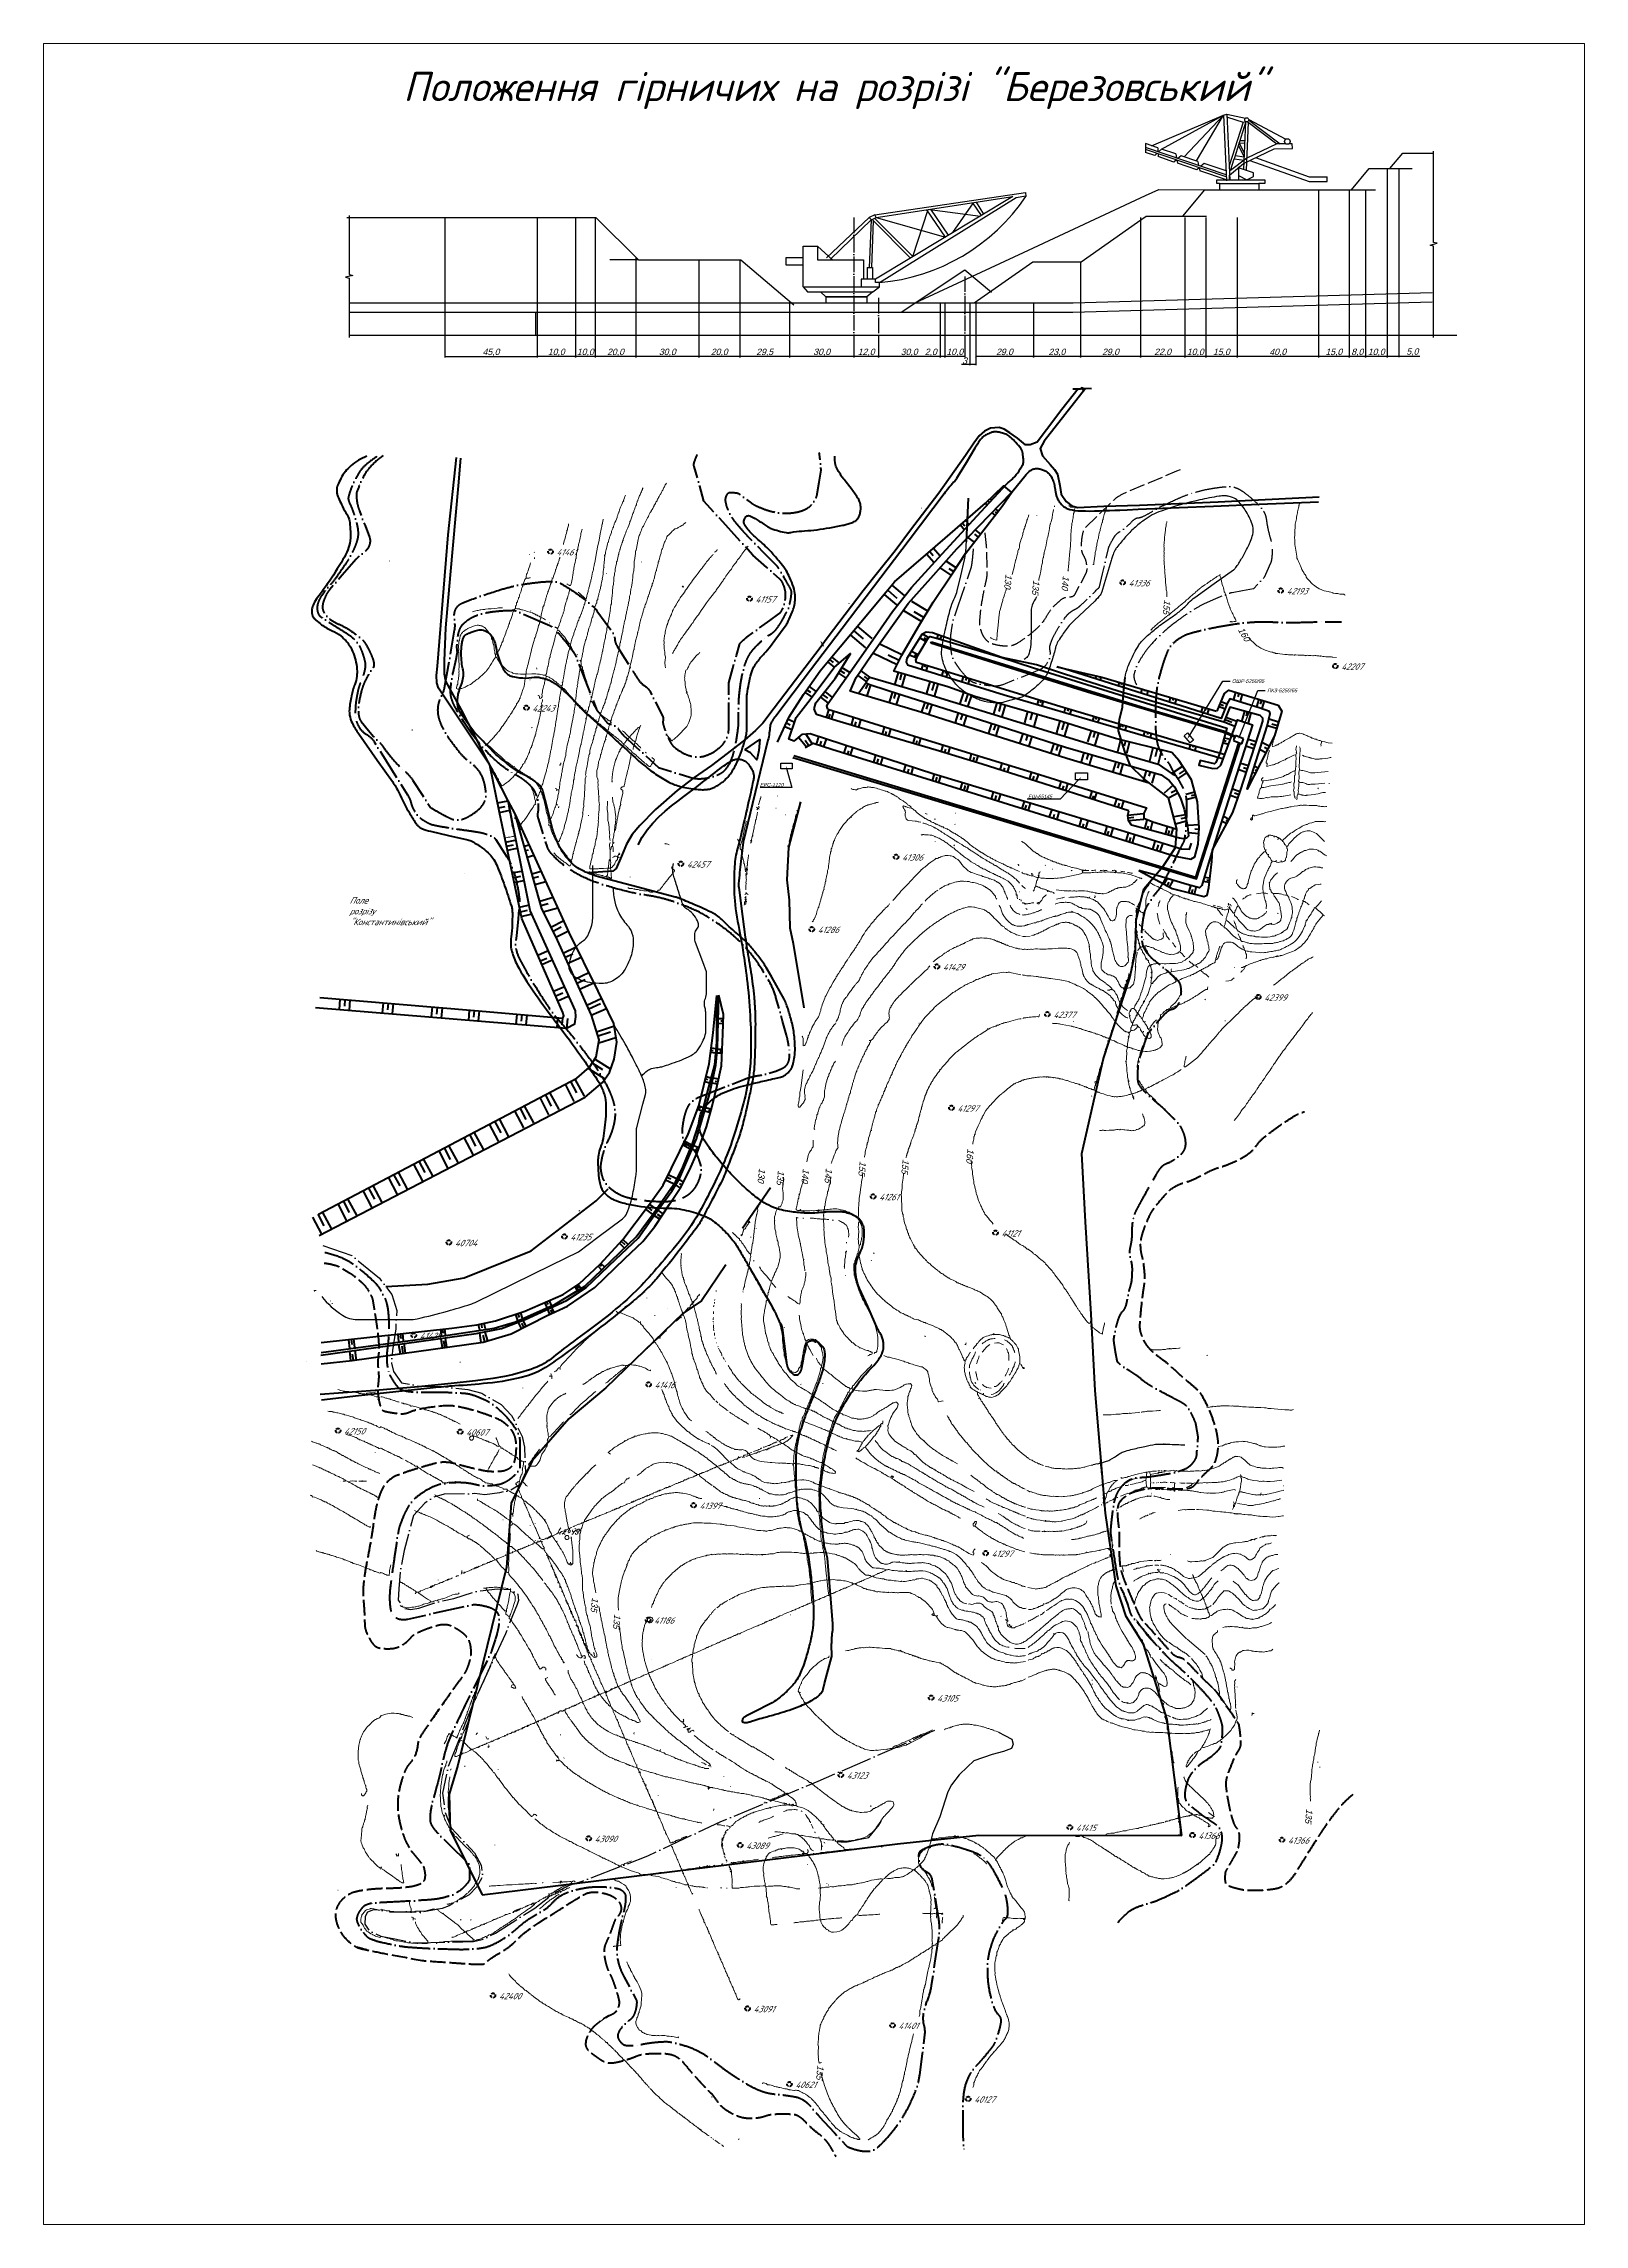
# Model space of a CAD drawing. Header units: centimetres. Extents: x -1591 to 2988, y -2086 to 1278.
# Drawn here: x 612 to 2988, y -2086 to 1278 of the extents above; entities that cross this region are included whole.
import ezdxf
from ezdxf import colors
from ezdxf.entities.mleader import LeaderData, LeaderLine
from ezdxf.math import Vec2, Vec3

# ---------------------------------------------------------------- set-up
doc = ezdxf.new("R2010")
doc.units = ezdxf.units.CM
doc.header["$MEASUREMENT"] = 0
for name, pattern in [('ACAD_ISO02W100', [15, 12, -3]), ('ACAD_ISO04W100', [30, 24, -3, 0, -3]), ('DASHED', [7, 5, -2, 0]), ('K5LT_THIN', [0])]:
    doc.linetypes.add(name, pattern=pattern)
for name, color, linetype in [('layer 1', 7, 'Continuous'), ('Lines', 10, 'Continuous'), ('Дороги', 210, 'Continuous'), ('Свердловини', 90, 'Continuous')]:
    doc.layers.add(name, color=color, linetype=linetype)
doc.styles.get("Standard").update_dxf_attribs({"font": 'txt.shx', "height": 5})
doc.styles.add('style1', font='isocpeur_0.ttf', dxfattribs={"oblique": 15, "height": 10})
doc.dimstyles.new('ISO-25', dxfattribs={"dimtxt": 2.501, "dimasz": 2.5, "dimexe": 1.25, "dimexo": 0.625, "dimtad": 1, "dimtxsty": 'Standard', "dimblk": 'ARCHTICK', "dimcen": 2.5, "dimadec": 0, "dimazin": 0, "dimtfac": 1, "dimtmove": 0, "dimatfit": 3, "dimfxl": 1, "dimarcsym": 0})

msp = doc.modelspace()

# ---------------------------------------------------------------- texts
at = {"layer": 'Свердловини', "insert": (1041.21, 1308.891), "char_height": 45, "attachment_point": 1, "style": 'style1'}
msp.add_mtext_dynamic_manual_height_columns('\\P\\pi124.79;{\\fISOCPEUR|b0|i0|c204|p34;Положення гірничих на розрізі "Березовський"}', width=1568.88695, gutter_width=50, heights=[0], dxfattribs=at)
at = {"layer": 'Свердловини', "linetype": 'DASHED', "char_height": 10, "attachment_point": 1, "style": 'style1'}
for s, insert in [('{\\fGOST Common|b0|i1|c204|p34;41461}', (1401.959, 498.021)), ('{\\fGOST Common|b0|i1|c204|p34;41336}', (2284.281, 450.411)), ('{\\fGOST Common|b0|i1|c204|p34;42193}', (2527.982, 437.944)), ('{\\fGOST Common|b0|i1|c204|p34;41157}', (1708.883, 425.357)), ('{\\fGOST Common|b0|i1|c204|p34;42207}', (2612.234, 321.49)), ('{\\fGOST Common|b0|i1|c204|p34;42243}', (1364.82, 257.265)), ('{\\fGOST Common|b0|i1|c204|p34;42457}', (1603.037, 16.561)), ('{\\fGOST Common|b0|i1|c204|p34;41306}', (1934.956, 27.281)), ('{\\fGOST Common|b0|i1|c204|p34;Поле розрізу\\P"Константинівський"}', (1083.078, -38.97)), ('{\\fGOST Common|b0|i1|c204|p34;41286}', (1804.913, -84.453)), ('{\\fGOST Common|b0|i1|c204|p34;41429}', (1997.812, -141.967)), ('{\\fGOST Common|b0|i1|c204|p34;42399}', (2493.369, -188.991)), ('{\\fGOST Common|b0|i1|c204|p34;42377}', (2168.177, -215.556)), ('{\\fGOST Common|b0|i1|c204|p34;41297}', (2020.234, -359.924)), ('{\\fGOST Common|b0|i1|c204|p34;41261}', (1899.577, -496.666)), ('{\\fGOST Common|b0|i1|c204|p34;40704}', (1245.364, -567.569)), ('{\\fGOST Common|b0|i1|c204|p34;41235}', (1423.424, -558.38)), ('{\\fGOST Common|b0|i1|c204|p34;41121}', (2088.248, -552.632)), ('{\\fGOST Common|b0|i1|c204|p34;41425}', (1191.131, -710.858)), ('{\\fGOST Common|b0|i1|c204|p34;41416}', (1553.319, -786.61)), ('{\\fGOST Common|b0|i1|c204|p34;42150}', (1074.384, -857.951)), ('{\\fGOST Common|b0|i1|c204|p34;40607}', (1262.664, -859.663)), ('{\\fGOST Common|b0|i1|c204|p34;41397}', (1622.572, -973.052)), ('{\\fGOST Common|b0|i1|c204|p34;41297}', (2073.06, -1046.879)), ('{\\fGOST Common|b0|i1|c204|p34;41186}', (1552.462, -1149.846)), ('{\\fGOST Common|b0|i1|c204|p34;43105}', (1988.986, -1269.881)), ('{\\fGOST Common|b0|i1|c204|p34;43123}', (1849.633, -1388.966)), ('{\\fGOST Common|b0|i1|c204|p34;41415}', (2202.822, -1469.802)), ('{\\fGOST Common|b0|i1|c204|p34;43090}', (1460.891, -1486.841)), ('{\\fGOST Common|b0|i1|c204|p34;43089}', (1694.449, -1497.304)), ('{\\fGOST Common|b0|i1|c204|p34;41368}', (2391.938, -1481.809)), ('{\\fGOST Common|b0|i1|c204|p34;41366}', (2529.996, -1489.114)), ('{\\fGOST Common|b0|i1|c204|p34;42400}', (1313.332, -1729.263)), ('{\\fGOST Common|b0|i1|c204|p34;43091}', (1705.942, -1749.292)), ('{\\fGOST Common|b0|i1|c204|p34;41401}', (1929.342, -1775.202)), ('{\\fGOST Common|b0|i1|c204|p34;40621}', (1770.377, -1866.051)), ('{\\fGOST Common|b0|i1|c204|p34;40127}', (2046.14, -1888.705))]:
    msp.add_mtext_dynamic_manual_height_columns(s, width=5.3259, gutter_width=12.5, heights=[0], dxfattribs=dict(at, insert=insert))
at = {"layer": 'Свердловини', "char_height": 10, "attachment_point": 1, "style": 'style1'}
for s, width, insert, rotation in [('{\\Ftxt|c204;130}', 2.30755, (2105.019, 458.569), 264.086205), ('{\\Ftxt|c204;135}', 2.30755, (2147.7, 449.315), 264.086205), ('{\\Ftxt|c204;140}', 2.30755, (2193.458, 456.216), 264.086205), ('{\\Ftxt|c204;155}', 2.30755, (2349.6, 419.086), 264.086205), ('{\\Ftxt|c204;160}', 6.43275, (2461.424, 378.499), 301.133082), ('{\\Ftxt|c204;160}', 2.30755, (2046.349, -427.546), 264.086205), ('{\\Ftxt|c204;130}', 2.30755, (1724.727, -457.885), 264.086205), ('{\\Ftxt|c204;135}', 2.30755, (1753.956, -461.103), 264.086205), ('{\\Ftxt|c204;140}', 2.30755, (1792.459, -458.41), 264.086205), ('{\\Ftxt|c204;145}', 2.30755, (1827.939, -457.717), 264.086205), ('{\\Ftxt|c204;155}', 2.30755, (1880.11, -446.864), 264.086205), ('{\\Ftxt|c204;155}', 2.30755, (1946.406, -443.974), 264.086205), ('{\\Ftxt|c204;135}', 2.30755, (1467.274, -1119.853), 264.086205), ('{\\Ftxt|c204;135}', 2.30755, (1501.69, -1145.682), 264.086205), ('{\\Ftxt|c204;135}', 2.30755, (2568.8, -1446.035), 264.086205), ('{\\Ftxt|c204;135}', 2.30755, (1814.938, -1841.405), 264.086205)]:
    msp.add_mtext_dynamic_manual_height_columns(s, width=width, gutter_width=1, heights=[0], dxfattribs=dict(at, insert=insert, rotation=rotation))

# ---------------------------------------------------------------- blocks, each defined once
blk = doc.blocks.new('_ArchTick')
at = {"color": 0, "linetype": 'ByBlock', "const_width": 0.15}
blk.add_lwpolyline([(-0.5, -0.5), (0.5, 0.5)], dxfattribs=at)
blk = doc.blocks.new('*D30')
at = {"color": 0, "lineweight": -2, "transparency": 16777216}
for p, q in [((1230.4, 827), (1230.4, 793.5)), ((1372.6, 827), (1372.6, 793.5)), ((1230.4, 794.8), (1372.6, 794.8))]:
    blk.add_line(p, q, dxfattribs=at)
at = {"layer": 'Defpoints', "color": 0, "transparency": 16777216}
for p in [(1230.4, 827.6), (1372.6, 827.6), (1372.6, 794.8)]:
    blk.add_point(p, dxfattribs=at)
at = {"color": 0, "lineweight": -2, "transparency": 16777216, "xscale": 2.5, "yscale": 2.5, "zscale": 2.5, "rotation": 180}
blk.add_blockref('_ArchTick', (1230.4, 794.8), dxfattribs=at)
at = {"color": 0, "lineweight": -2, "transparency": 16777216, "xscale": 2.5, "yscale": 2.5, "zscale": 2.5}
blk.add_blockref('_ArchTick', (1372.6, 794.8), dxfattribs=at)
at = {"color": 0, "transparency": 16777216, "insert": (1301.5, 801.2), "char_height": 10, "attachment_point": 5, "style": 'style1'}
blk.add_mtext('{\\Ftxt|c204;45,0}', dxfattribs=at)
blk = doc.blocks.new('*D31')
at = {"color": 0, "lineweight": -2, "transparency": 16777216}
for p, q in [((1372.6, 826.3), (1372.6, 793.5)), ((1431.7, 827), (1431.7, 793.5)), ((1431.7, 794.8), (1372.6, 794.8))]:
    blk.add_line(p, q, dxfattribs=at)
at = {"layer": 'Defpoints', "color": 0, "transparency": 16777216}
for p in [(1372.6, 827), (1431.7, 827.6), (1372.6, 794.8)]:
    blk.add_point(p, dxfattribs=at)
at = {"color": 0, "lineweight": -2, "transparency": 16777216, "xscale": 2.5, "yscale": 2.5, "zscale": 2.5, "rotation": 180}
blk.add_blockref('_ArchTick', (1372.6, 794.8), dxfattribs=at)
at = {"color": 0, "lineweight": -2, "transparency": 16777216, "xscale": 2.5, "yscale": 2.5, "zscale": 2.5}
blk.add_blockref('_ArchTick', (1431.7, 794.8), dxfattribs=at)
at = {"color": 0, "transparency": 16777216, "insert": (1402.1, 801.2), "char_height": 10, "attachment_point": 5, "style": 'style1'}
blk.add_mtext('{\\Ftxt|c204;10,0}', dxfattribs=at)
blk = doc.blocks.new('*D32')
at = {"color": 0, "lineweight": -2, "transparency": 16777216}
for p, q in [((1431.7, 827), (1431.7, 793.5)), ((1462.2, 827), (1462.2, 793.5)), ((1462.2, 794.8), (1431.7, 794.8))]:
    blk.add_line(p, q, dxfattribs=at)
at = {"layer": 'Defpoints', "color": 0, "transparency": 16777216}
for p in [(1431.7, 827.6), (1462.2, 827.6), (1431.7, 794.8)]:
    blk.add_point(p, dxfattribs=at)
at = {"color": 0, "lineweight": -2, "transparency": 16777216, "xscale": 2.5, "yscale": 2.5, "zscale": 2.5, "rotation": 180}
blk.add_blockref('_ArchTick', (1431.7, 794.8), dxfattribs=at)
at = {"color": 0, "lineweight": -2, "transparency": 16777216, "xscale": 2.5, "yscale": 2.5, "zscale": 2.5}
blk.add_blockref('_ArchTick', (1462.2, 794.8), dxfattribs=at)
at = {"color": 0, "transparency": 16777216, "insert": (1446.9, 801.2), "char_height": 10, "attachment_point": 5, "style": 'style1'}
blk.add_mtext('{\\Ftxt|c204;10,0}', dxfattribs=at)
blk = doc.blocks.new('*D33')
at = {"color": 0, "lineweight": -2, "transparency": 16777216}
for p, q in [((1462.2, 827), (1462.2, 793.5)), ((1524.8, 827), (1524.8, 793.5)), ((1524.8, 794.8), (1462.2, 794.8))]:
    blk.add_line(p, q, dxfattribs=at)
at = {"layer": 'Defpoints', "color": 0, "transparency": 16777216}
for p in [(1462.2, 827.6), (1524.8, 827.6), (1462.2, 794.8)]:
    blk.add_point(p, dxfattribs=at)
at = {"color": 0, "lineweight": -2, "transparency": 16777216, "xscale": 2.5, "yscale": 2.5, "zscale": 2.5, "rotation": 180}
blk.add_blockref('_ArchTick', (1462.2, 794.8), dxfattribs=at)
at = {"color": 0, "lineweight": -2, "transparency": 16777216, "xscale": 2.5, "yscale": 2.5, "zscale": 2.5}
blk.add_blockref('_ArchTick', (1524.8, 794.8), dxfattribs=at)
at = {"color": 0, "transparency": 16777216, "insert": (1493.5, 801.2), "char_height": 10, "attachment_point": 5, "style": 'style1'}
blk.add_mtext('{\\Ftxt|c204;20,0}', dxfattribs=at)
blk = doc.blocks.new('*D34')
at = {"color": 0, "lineweight": -2, "transparency": 16777216}
for p, q in [((1524.8, 827), (1524.8, 793.5)), ((1622, 827), (1622, 793.5)), ((1622, 794.8), (1524.8, 794.8))]:
    blk.add_line(p, q, dxfattribs=at)
at = {"layer": 'Defpoints', "color": 0, "transparency": 16777216}
for p in [(1524.8, 827.6), (1622, 827.6), (1524.8, 794.8)]:
    blk.add_point(p, dxfattribs=at)
at = {"color": 0, "lineweight": -2, "transparency": 16777216, "xscale": 2.5, "yscale": 2.5, "zscale": 2.5, "rotation": 180}
blk.add_blockref('_ArchTick', (1524.8, 794.8), dxfattribs=at)
at = {"color": 0, "lineweight": -2, "transparency": 16777216, "xscale": 2.5, "yscale": 2.5, "zscale": 2.5}
blk.add_blockref('_ArchTick', (1622, 794.8), dxfattribs=at)
at = {"color": 0, "transparency": 16777216, "insert": (1573.4, 801.2), "char_height": 10, "attachment_point": 5, "style": 'style1'}
blk.add_mtext('{\\Ftxt|c204;30,0}', dxfattribs=at)
blk = doc.blocks.new('*D35')
at = {"color": 0, "lineweight": -2, "transparency": 16777216}
for p, q in [((1622, 827), (1622, 793.5)), ((1685.1, 827), (1685.1, 793.5)), ((1685.1, 794.8), (1622, 794.8))]:
    blk.add_line(p, q, dxfattribs=at)
at = {"layer": 'Defpoints', "color": 0, "transparency": 16777216}
for p in [(1622, 827.6), (1685.1, 827.6), (1622, 794.8)]:
    blk.add_point(p, dxfattribs=at)
at = {"color": 0, "lineweight": -2, "transparency": 16777216, "xscale": 2.5, "yscale": 2.5, "zscale": 2.5, "rotation": 180}
blk.add_blockref('_ArchTick', (1622, 794.8), dxfattribs=at)
at = {"color": 0, "lineweight": -2, "transparency": 16777216, "xscale": 2.5, "yscale": 2.5, "zscale": 2.5}
blk.add_blockref('_ArchTick', (1685.1, 794.8), dxfattribs=at)
at = {"color": 0, "transparency": 16777216, "insert": (1653.5, 801.2), "char_height": 10, "attachment_point": 5, "style": 'style1'}
blk.add_mtext('{\\Ftxt|c204;20,0}', dxfattribs=at)
blk = doc.blocks.new('*D36')
at = {"color": 0, "lineweight": -2, "transparency": 16777216}
for p, q in [((1685.1, 827), (1685.1, 793.5)), ((1761.9, 827), (1761.9, 793.5)), ((1761.9, 794.8), (1685.1, 794.8))]:
    blk.add_line(p, q, dxfattribs=at)
at = {"layer": 'Defpoints', "color": 0, "transparency": 16777216}
for p in [(1685.1, 827.6), (1761.9, 827.6), (1685.1, 794.8)]:
    blk.add_point(p, dxfattribs=at)
at = {"color": 0, "lineweight": -2, "transparency": 16777216, "xscale": 2.5, "yscale": 2.5, "zscale": 2.5, "rotation": 180}
blk.add_blockref('_ArchTick', (1685.1, 794.8), dxfattribs=at)
at = {"color": 0, "lineweight": -2, "transparency": 16777216, "xscale": 2.5, "yscale": 2.5, "zscale": 2.5}
blk.add_blockref('_ArchTick', (1761.9, 794.8), dxfattribs=at)
at = {"color": 0, "transparency": 16777216, "insert": (1723.5, 801.2), "char_height": 10, "attachment_point": 5, "style": 'style1'}
blk.add_mtext('{\\Ftxt|c204;29,5}', dxfattribs=at)
blk = doc.blocks.new('*D37')
at = {"color": 0, "lineweight": -2, "transparency": 16777216}
for p, q in [((1761.9, 827), (1761.9, 793.5)), ((1861.1, 827), (1861.1, 793.5)), ((1861.1, 794.8), (1761.9, 794.8))]:
    blk.add_line(p, q, dxfattribs=at)
at = {"layer": 'Defpoints', "color": 0, "transparency": 16777216}
for p in [(1761.9, 827.6), (1861.1, 827.6), (1761.9, 794.8)]:
    blk.add_point(p, dxfattribs=at)
at = {"color": 0, "lineweight": -2, "transparency": 16777216, "xscale": 2.5, "yscale": 2.5, "zscale": 2.5, "rotation": 180}
blk.add_blockref('_ArchTick', (1761.9, 794.8), dxfattribs=at)
at = {"color": 0, "lineweight": -2, "transparency": 16777216, "xscale": 2.5, "yscale": 2.5, "zscale": 2.5}
blk.add_blockref('_ArchTick', (1861.1, 794.8), dxfattribs=at)
at = {"color": 0, "transparency": 16777216, "insert": (1811.5, 801.2), "char_height": 10, "attachment_point": 5, "style": 'style1'}
blk.add_mtext('{\\Ftxt|c204;30,0}', dxfattribs=at)
blk = doc.blocks.new('*D38')
at = {"color": 0, "lineweight": -2, "transparency": 16777216}
for p, q in [((1861.1, 827), (1861.1, 793.5)), ((1898.8, 827), (1898.8, 793.5)), ((1898.8, 794.8), (1861.1, 794.8))]:
    blk.add_line(p, q, dxfattribs=at)
at = {"layer": 'Defpoints', "color": 0, "transparency": 16777216}
for p in [(1861.1, 827.6), (1898.8, 827.6), (1861.1, 794.8)]:
    blk.add_point(p, dxfattribs=at)
at = {"color": 0, "lineweight": -2, "transparency": 16777216, "xscale": 2.5, "yscale": 2.5, "zscale": 2.5, "rotation": 180}
blk.add_blockref('_ArchTick', (1861.1, 794.8), dxfattribs=at)
at = {"color": 0, "lineweight": -2, "transparency": 16777216, "xscale": 2.5, "yscale": 2.5, "zscale": 2.5}
blk.add_blockref('_ArchTick', (1898.8, 794.8), dxfattribs=at)
at = {"color": 0, "transparency": 16777216, "insert": (1880, 801.2), "char_height": 10, "attachment_point": 5, "style": 'style1'}
blk.add_mtext('{\\Ftxt|c204;12,0}', dxfattribs=at)
blk = doc.blocks.new('*D39')
at = {"color": 0, "lineweight": -2, "transparency": 16777216}
for p, q in [((1898.8, 826.3), (1898.8, 793.5)), ((1993.9, 827), (1993.9, 793.5)), ((1993.9, 794.8), (1898.8, 794.8))]:
    blk.add_line(p, q, dxfattribs=at)
at = {"layer": 'Defpoints', "color": 0, "transparency": 16777216}
for p in [(1898.8, 827), (1993.9, 827.6), (1898.8, 794.8)]:
    blk.add_point(p, dxfattribs=at)
at = {"color": 0, "lineweight": -2, "transparency": 16777216, "xscale": 2.5, "yscale": 2.5, "zscale": 2.5, "rotation": 180}
blk.add_blockref('_ArchTick', (1898.8, 794.8), dxfattribs=at)
at = {"color": 0, "lineweight": -2, "transparency": 16777216, "xscale": 2.5, "yscale": 2.5, "zscale": 2.5}
blk.add_blockref('_ArchTick', (1993.9, 794.8), dxfattribs=at)
at = {"color": 0, "transparency": 16777216, "insert": (1946.4, 801.2), "char_height": 10, "attachment_point": 5, "style": 'style1'}
blk.add_mtext('{\\Ftxt|c204;30,0}', dxfattribs=at)
blk = doc.blocks.new('*D40')
at = {"color": 0, "lineweight": -2, "transparency": 16777216}
for p, q in [((1993.9, 827), (1993.9, 793.5)), ((2001.1, 827), (2001.1, 793.5)), ((1993.9, 794.8), (1967.9, 794.8)), ((2001.1, 794.8), (1993.9, 794.8))]:
    blk.add_line(p, q, dxfattribs=at)
at = {"layer": 'Defpoints', "color": 0, "transparency": 16777216}
for p in [(1993.9, 827.6), (2001.1, 827.6), (1993.9, 794.8)]:
    blk.add_point(p, dxfattribs=at)
at = {"color": 0, "lineweight": -2, "transparency": 16777216, "xscale": 2.5, "yscale": 2.5, "zscale": 2.5, "rotation": 180}
blk.add_blockref('_ArchTick', (1993.9, 794.8), dxfattribs=at)
at = {"color": 0, "lineweight": -2, "transparency": 16777216, "xscale": 2.5, "yscale": 2.5, "zscale": 2.5}
blk.add_blockref('_ArchTick', (2001.1, 794.8), dxfattribs=at)
at = {"color": 0, "transparency": 16777216, "insert": (1979.7, 801.2), "char_height": 10, "attachment_point": 5, "style": 'style1'}
blk.add_mtext('{\\Ftxt|c204;2,0}', dxfattribs=at)
blk = doc.blocks.new('*D41')
at = {"color": 0, "lineweight": -2, "transparency": 16777216}
for p, q in [((2001.1, 827), (2001.1, 793.5)), ((2032.3, 827), (2032.3, 793.5)), ((2032.3, 794.8), (2001.1, 794.8))]:
    blk.add_line(p, q, dxfattribs=at)
at = {"layer": 'Defpoints', "color": 0, "transparency": 16777216}
for p in [(2001.1, 827.6), (2032.3, 827.6), (2001.1, 794.8)]:
    blk.add_point(p, dxfattribs=at)
at = {"color": 0, "lineweight": -2, "transparency": 16777216, "xscale": 2.5, "yscale": 2.5, "zscale": 2.5, "rotation": 180}
blk.add_blockref('_ArchTick', (2001.1, 794.8), dxfattribs=at)
at = {"color": 0, "lineweight": -2, "transparency": 16777216, "xscale": 2.5, "yscale": 2.5, "zscale": 2.5}
blk.add_blockref('_ArchTick', (2032.3, 794.8), dxfattribs=at)
at = {"color": 0, "transparency": 16777216, "insert": (2016.7, 801.2), "char_height": 10, "attachment_point": 5, "style": 'style1'}
blk.add_mtext('{\\Ftxt|c204;10,0}', dxfattribs=at)
blk = doc.blocks.new('*D42')
at = {"color": 0, "lineweight": -2, "transparency": 16777216}
for p, q in [((2039.7, 827), (2039.7, 781.5)), ((2048.9, 827), (2048.9, 781.5)), ((2039.7, 782.7), (2027.1, 782.7)), ((2048.9, 782.7), (2039.7, 782.7))]:
    blk.add_line(p, q, dxfattribs=at)
at = {"layer": 'Defpoints', "color": 0, "transparency": 16777216}
for p in [(2039.7, 827.6), (2048.9, 827.6), (2039.7, 782.7)]:
    blk.add_point(p, dxfattribs=at)
at = {"color": 0, "lineweight": -2, "transparency": 16777216, "xscale": 2.5, "yscale": 2.5, "zscale": 2.5, "rotation": 180}
blk.add_blockref('_ArchTick', (2039.7, 782.7), dxfattribs=at)
at = {"color": 0, "lineweight": -2, "transparency": 16777216, "xscale": 2.5, "yscale": 2.5, "zscale": 2.5}
blk.add_blockref('_ArchTick', (2048.9, 782.7), dxfattribs=at)
at = {"color": 0, "transparency": 16777216, "insert": (2031.9, 788.3), "char_height": 10, "attachment_point": 5, "style": 'style1'}
blk.add_mtext('{\\Ftxt|c204;3}', dxfattribs=at)
blk = doc.blocks.new('*D43')
at = {"color": 0, "lineweight": -2, "transparency": 16777216}
for p, q in [((2048.9, 827), (2048.9, 793.5)), ((2137.8, 827), (2137.8, 793.5)), ((2137.8, 794.8), (2048.9, 794.8))]:
    blk.add_line(p, q, dxfattribs=at)
at = {"layer": 'Defpoints', "color": 0, "transparency": 16777216}
for p in [(2048.9, 827.6), (2137.8, 827.6), (2048.9, 794.8)]:
    blk.add_point(p, dxfattribs=at)
at = {"color": 0, "lineweight": -2, "transparency": 16777216, "xscale": 2.5, "yscale": 2.5, "zscale": 2.5, "rotation": 180}
blk.add_blockref('_ArchTick', (2048.9, 794.8), dxfattribs=at)
at = {"color": 0, "lineweight": -2, "transparency": 16777216, "xscale": 2.5, "yscale": 2.5, "zscale": 2.5}
blk.add_blockref('_ArchTick', (2137.8, 794.8), dxfattribs=at)
at = {"color": 0, "transparency": 16777216, "insert": (2093.3, 801.2), "char_height": 10, "attachment_point": 5, "style": 'style1'}
blk.add_mtext('{\\Ftxt|c204;29,0}', dxfattribs=at)
blk = doc.blocks.new('*D44')
at = {"color": 0, "lineweight": -2, "transparency": 16777216}
for p, q in [((2137.8, 827), (2137.8, 793.5)), ((2210.6, 827), (2210.6, 793.5)), ((2210.6, 794.8), (2137.8, 794.8))]:
    blk.add_line(p, q, dxfattribs=at)
at = {"layer": 'Defpoints', "color": 0, "transparency": 16777216}
for p in [(2137.8, 827.6), (2210.6, 827.6), (2137.8, 794.8)]:
    blk.add_point(p, dxfattribs=at)
at = {"color": 0, "lineweight": -2, "transparency": 16777216, "xscale": 2.5, "yscale": 2.5, "zscale": 2.5, "rotation": 180}
blk.add_blockref('_ArchTick', (2137.8, 794.8), dxfattribs=at)
at = {"color": 0, "lineweight": -2, "transparency": 16777216, "xscale": 2.5, "yscale": 2.5, "zscale": 2.5}
blk.add_blockref('_ArchTick', (2210.6, 794.8), dxfattribs=at)
at = {"color": 0, "transparency": 16777216, "insert": (2174.2, 801.2), "char_height": 10, "attachment_point": 5, "style": 'style1'}
blk.add_mtext('{\\Ftxt|c204;23,0}', dxfattribs=at)
blk = doc.blocks.new('*D45')
at = {"color": 0, "lineweight": -2, "transparency": 16777216}
for p, q in [((2210.6, 827), (2210.6, 793.5)), ((2302.9, 827), (2302.9, 793.5)), ((2302.9, 794.8), (2210.6, 794.8))]:
    blk.add_line(p, q, dxfattribs=at)
at = {"layer": 'Defpoints', "color": 0, "transparency": 16777216}
for p in [(2210.6, 827.6), (2302.9, 827.6), (2210.6, 794.8)]:
    blk.add_point(p, dxfattribs=at)
at = {"color": 0, "lineweight": -2, "transparency": 16777216, "xscale": 2.5, "yscale": 2.5, "zscale": 2.5, "rotation": 180}
blk.add_blockref('_ArchTick', (2210.6, 794.8), dxfattribs=at)
at = {"color": 0, "lineweight": -2, "transparency": 16777216, "xscale": 2.5, "yscale": 2.5, "zscale": 2.5}
blk.add_blockref('_ArchTick', (2302.9, 794.8), dxfattribs=at)
at = {"color": 0, "transparency": 16777216, "insert": (2256.8, 801.2), "char_height": 10, "attachment_point": 5, "style": 'style1'}
blk.add_mtext('{\\Ftxt|c204;29,0}', dxfattribs=at)
blk = doc.blocks.new('*D46')
at = {"color": 0, "lineweight": -2, "transparency": 16777216}
for p, q in [((2302.9, 827), (2302.9, 793.5)), ((2371.5, 827), (2371.5, 793.5)), ((2371.5, 794.8), (2302.9, 794.8))]:
    blk.add_line(p, q, dxfattribs=at)
at = {"layer": 'Defpoints', "color": 0, "transparency": 16777216}
for p in [(2302.9, 827.6), (2371.5, 827.6), (2302.9, 794.8)]:
    blk.add_point(p, dxfattribs=at)
at = {"color": 0, "lineweight": -2, "transparency": 16777216, "xscale": 2.5, "yscale": 2.5, "zscale": 2.5, "rotation": 180}
blk.add_blockref('_ArchTick', (2302.9, 794.8), dxfattribs=at)
at = {"color": 0, "lineweight": -2, "transparency": 16777216, "xscale": 2.5, "yscale": 2.5, "zscale": 2.5}
blk.add_blockref('_ArchTick', (2371.5, 794.8), dxfattribs=at)
at = {"color": 0, "transparency": 16777216, "insert": (2337.2, 801.2), "char_height": 10, "attachment_point": 5, "style": 'style1'}
blk.add_mtext('{\\Ftxt|c204;22,0}', dxfattribs=at)
blk = doc.blocks.new('*D47')
at = {"color": 0, "lineweight": -2, "transparency": 16777216}
for p, q in [((2371.5, 827), (2371.5, 793.5)), ((2403.7, 827), (2403.7, 793.5)), ((2403.7, 794.8), (2371.5, 794.8))]:
    blk.add_line(p, q, dxfattribs=at)
at = {"layer": 'Defpoints', "color": 0, "transparency": 16777216}
for p in [(2371.5, 827.6), (2403.7, 827.6), (2371.5, 794.8)]:
    blk.add_point(p, dxfattribs=at)
at = {"color": 0, "lineweight": -2, "transparency": 16777216, "xscale": 2.5, "yscale": 2.5, "zscale": 2.5, "rotation": 180}
blk.add_blockref('_ArchTick', (2371.5, 794.8), dxfattribs=at)
at = {"color": 0, "lineweight": -2, "transparency": 16777216, "xscale": 2.5, "yscale": 2.5, "zscale": 2.5}
blk.add_blockref('_ArchTick', (2403.7, 794.8), dxfattribs=at)
at = {"color": 0, "transparency": 16777216, "insert": (2387.6, 801.2), "char_height": 10, "attachment_point": 5, "style": 'style1'}
blk.add_mtext('{\\Ftxt|c204;10,0}', dxfattribs=at)
blk = doc.blocks.new('*D48')
at = {"color": 0, "lineweight": -2, "transparency": 16777216}
for p, q in [((2403.7, 827), (2403.7, 793.5)), ((2451.9, 827), (2451.9, 793.5)), ((2451.9, 794.8), (2403.7, 794.8))]:
    blk.add_line(p, q, dxfattribs=at)
at = {"layer": 'Defpoints', "color": 0, "transparency": 16777216}
for p in [(2403.7, 827.6), (2451.9, 827.6), (2403.7, 794.8)]:
    blk.add_point(p, dxfattribs=at)
at = {"color": 0, "lineweight": -2, "transparency": 16777216, "xscale": 2.5, "yscale": 2.5, "zscale": 2.5, "rotation": 180}
blk.add_blockref('_ArchTick', (2403.7, 794.8), dxfattribs=at)
at = {"color": 0, "lineweight": -2, "transparency": 16777216, "xscale": 2.5, "yscale": 2.5, "zscale": 2.5}
blk.add_blockref('_ArchTick', (2451.9, 794.8), dxfattribs=at)
at = {"color": 0, "transparency": 16777216, "insert": (2427.8, 801.2), "char_height": 10, "attachment_point": 5, "style": 'style1'}
blk.add_mtext('{\\Ftxt|c204;15,0}', dxfattribs=at)
blk = doc.blocks.new('*D49')
at = {"color": 0, "lineweight": -2, "transparency": 16777216}
for p, q in [((2451.9, 827), (2451.9, 793.5)), ((2577.7, 827), (2577.7, 793.5)), ((2577.7, 794.8), (2451.9, 794.8))]:
    blk.add_line(p, q, dxfattribs=at)
at = {"layer": 'Defpoints', "color": 0, "transparency": 16777216}
for p in [(2451.9, 827.6), (2577.7, 827.6), (2451.9, 794.8)]:
    blk.add_point(p, dxfattribs=at)
at = {"color": 0, "lineweight": -2, "transparency": 16777216, "xscale": 2.5, "yscale": 2.5, "zscale": 2.5, "rotation": 180}
blk.add_blockref('_ArchTick', (2451.9, 794.8), dxfattribs=at)
at = {"color": 0, "lineweight": -2, "transparency": 16777216, "xscale": 2.5, "yscale": 2.5, "zscale": 2.5}
blk.add_blockref('_ArchTick', (2577.7, 794.8), dxfattribs=at)
at = {"color": 0, "transparency": 16777216, "insert": (2514.8, 801.2), "char_height": 10, "attachment_point": 5, "style": 'style1'}
blk.add_mtext('{\\Ftxt|c204;40,0}', dxfattribs=at)
blk = doc.blocks.new('*D50')
at = {"color": 0, "lineweight": -2, "transparency": 16777216}
for p, q in [((2577.7, 826.3), (2577.7, 793.5)), ((2624.8, 827), (2624.8, 793.5)), ((2624.8, 794.8), (2577.7, 794.8))]:
    blk.add_line(p, q, dxfattribs=at)
at = {"layer": 'Defpoints', "color": 0, "transparency": 16777216}
for p in [(2577.7, 827), (2624.8, 827.6), (2577.7, 794.8)]:
    blk.add_point(p, dxfattribs=at)
at = {"color": 0, "lineweight": -2, "transparency": 16777216, "xscale": 2.5, "yscale": 2.5, "zscale": 2.5, "rotation": 180}
blk.add_blockref('_ArchTick', (2577.7, 794.8), dxfattribs=at)
at = {"color": 0, "lineweight": -2, "transparency": 16777216, "xscale": 2.5, "yscale": 2.5, "zscale": 2.5}
blk.add_blockref('_ArchTick', (2624.8, 794.8), dxfattribs=at)
at = {"color": 0, "transparency": 16777216, "insert": (2601.2, 801.2), "char_height": 10, "attachment_point": 5, "style": 'style1'}
blk.add_mtext('{\\Ftxt|c204;15,0}', dxfattribs=at)
blk = doc.blocks.new('*D51')
at = {"color": 0, "lineweight": -2, "transparency": 16777216}
for p, q in [((2624.8, 827), (2624.8, 793.5)), ((2649.9, 827), (2649.9, 793.5)), ((2649.9, 794.8), (2624.8, 794.8))]:
    blk.add_line(p, q, dxfattribs=at)
at = {"layer": 'Defpoints', "color": 0, "transparency": 16777216}
for p in [(2624.8, 827.6), (2649.9, 827.6), (2624.8, 794.8)]:
    blk.add_point(p, dxfattribs=at)
at = {"color": 0, "lineweight": -2, "transparency": 16777216, "xscale": 2.5, "yscale": 2.5, "zscale": 2.5, "rotation": 180}
blk.add_blockref('_ArchTick', (2624.8, 794.8), dxfattribs=at)
at = {"color": 0, "lineweight": -2, "transparency": 16777216, "xscale": 2.5, "yscale": 2.5, "zscale": 2.5}
blk.add_blockref('_ArchTick', (2649.9, 794.8), dxfattribs=at)
at = {"color": 0, "transparency": 16777216, "insert": (2637.4, 801.2), "char_height": 10, "attachment_point": 5, "style": 'style1'}
blk.add_mtext('{\\Ftxt|c204;8,0}', dxfattribs=at)
blk = doc.blocks.new('*D52')
at = {"color": 0, "lineweight": -2, "transparency": 16777216}
for p, q in [((2649.9, 827), (2649.9, 793.5)), ((2683.2, 827), (2683.2, 793.5)), ((2683.2, 794.8), (2649.9, 794.8))]:
    blk.add_line(p, q, dxfattribs=at)
at = {"layer": 'Defpoints', "color": 0, "transparency": 16777216}
for p in [(2649.9, 827.6), (2683.2, 827.6), (2649.9, 794.8)]:
    blk.add_point(p, dxfattribs=at)
at = {"color": 0, "lineweight": -2, "transparency": 16777216, "xscale": 2.5, "yscale": 2.5, "zscale": 2.5, "rotation": 180}
blk.add_blockref('_ArchTick', (2649.9, 794.8), dxfattribs=at)
at = {"color": 0, "lineweight": -2, "transparency": 16777216, "xscale": 2.5, "yscale": 2.5, "zscale": 2.5}
blk.add_blockref('_ArchTick', (2683.2, 794.8), dxfattribs=at)
at = {"color": 0, "transparency": 16777216, "insert": (2666.6, 801.2), "char_height": 10, "attachment_point": 5, "style": 'style1'}
blk.add_mtext('{\\Ftxt|c204;10,0}', dxfattribs=at)
blk = doc.blocks.new('*D53')
at = {"color": 0, "lineweight": -2, "transparency": 16777216}
for p, q in [((2683.2, 827), (2683.2, 794.1)), ((2701.6, 827), (2701.6, 794.1)), ((2683.2, 795.3), (2701.6, 795.3)), ((2701.6, 795.3), (2734, 795.3))]:
    blk.add_line(p, q, dxfattribs=at)
at = {"layer": 'Defpoints', "color": 0, "transparency": 16777216}
for p in [(2683.2, 827.6), (2701.6, 827.6), (2683.2, 795.3)]:
    blk.add_point(p, dxfattribs=at)
at = {"color": 0, "lineweight": -2, "transparency": 16777216, "xscale": 2.5, "yscale": 2.5, "zscale": 2.5, "rotation": 180}
blk.add_blockref('_ArchTick', (2683.2, 795.3), dxfattribs=at)
at = {"color": 0, "lineweight": -2, "transparency": 16777216, "xscale": 2.5, "yscale": 2.5, "zscale": 2.5}
blk.add_blockref('_ArchTick', (2701.6, 795.3), dxfattribs=at)
at = {"color": 0, "transparency": 16777216, "insert": (2722.4, 801.8), "char_height": 10, "attachment_point": 5, "style": 'style1'}
blk.add_mtext('{\\Ftxt|c204;5,0}', dxfattribs=at)

# ---------------------------------------------------------------- dimensions: what is measured, and where the dimension line sits
for base, p1, p2, text, picture, middle in [((1372.614, 794.768), (1230.352, 827.647), (1372.614, 827.647), '{\\Ftxt|c204;45,0}', '*D30', (1301.483, 801.226)), ((1372.614, 794.768), (1431.658, 827.647), (1372.614, 826.96), '{\\Ftxt|c204;10,0}', '*D31', (1402.136, 801.226)), ((1431.658, 794.768), (1462.197, 827.647), (1431.658, 827.647), '{\\Ftxt|c204;10,0}', '*D32', (1446.928, 801.226)), ((1462.197, 794.768), (1524.816, 827.647), (1462.197, 827.647), '{\\Ftxt|c204;20,0}', '*D33', (1493.507, 801.226)), ((1524.816, 794.768), (1621.958, 827.647), (1524.816, 827.647), '{\\Ftxt|c204;30,0}', '*D34', (1573.387, 801.226)), ((1621.958, 794.768), (1685.073, 827.647), (1621.958, 827.647), '{\\Ftxt|c204;20,0}', '*D35', (1653.515, 801.226)), ((1685.073, 794.768), (1761.904, 827.647), (1685.073, 827.647), '{\\Ftxt|c204;29,5}', '*D36', (1723.489, 801.226)), ((1761.904, 794.768), (1861.119, 827.647), (1761.904, 827.647), '{\\Ftxt|c204;30,0}', '*D37', (1811.512, 801.226)), ((1861.119, 794.768), (1898.784, 827.647), (1861.119, 827.647), '{\\Ftxt|c204;12,0}', '*D38', (1879.951, 801.226)), ((1898.784, 794.768), (1993.924, 827.647), (1898.784, 826.96), '{\\Ftxt|c204;30,0}', '*D39', (1946.354, 801.226)), ((1993.924, 794.768), (2001.05, 827.647), (1993.924, 827.647), '{\\Ftxt|c204;2,0}', '*D40', (1979.683, 801.226)), ((2001.05, 794.768), (2032.268, 827.647), (2001.05, 827.647), '{\\Ftxt|c204;10,0}', '*D41', (2016.659, 801.226)), ((2048.896, 794.768), (2137.8, 827.647), (2048.896, 827.647), '{\\Ftxt|c204;29,0}', '*D43', (2093.348, 801.226)), ((2137.8, 794.768), (2210.648, 827.647), (2137.8, 827.647), '{\\Ftxt|c204;23,0}', '*D44', (2174.224, 801.226)), ((2210.648, 794.768), (2302.946, 827.647), (2210.648, 827.647), '{\\Ftxt|c204;29,0}', '*D45', (2256.797, 801.226)), ((2302.946, 794.768), (2371.49, 827.647), (2302.946, 827.647), '{\\Ftxt|c204;22,0}', '*D46', (2337.218, 801.226)), ((2371.49, 794.768), (2403.727, 827.647), (2371.49, 827.647), '{\\Ftxt|c204;10,0}', '*D47', (2387.609, 801.226)), ((2403.727, 794.768), (2451.912, 827.647), (2403.727, 827.647), '{\\Ftxt|c204;15,0}', '*D48', (2427.819, 801.226)), ((2451.912, 794.768), (2577.661, 827.647), (2451.912, 827.647), '{\\Ftxt|c204;40,0}', '*D49', (2514.787, 801.226)), ((2577.661, 794.768), (2624.828, 827.647), (2577.661, 826.96), '{\\Ftxt|c204;15,0}', '*D50', (2601.245, 801.226)), ((2624.828, 794.768), (2649.939, 827.647), (2624.828, 827.647), '{\\Ftxt|c204;8,0}', '*D51', (2637.383, 801.226)), ((2649.939, 794.768), (2683.193, 827.647), (2649.939, 827.647), '{\\Ftxt|c204;10,0}', '*D52', (2666.566, 801.226))]:
    dim = msp.add_linear_dim(base=base, p1=p1, p2=p2, text=text, dimstyle='ISO-25', override={"dimtxsty": 'style1'})
    dim.commit()
    dim.dimension.update_dxf_attribs({"geometry": picture, "text_midpoint": middle})
for base, p1, p2, text, picture, middle in [((2039.734, 782.722), (2048.896, 827.647), (2039.734, 827.647), '{\\Ftxt|c204;3}', '*D42', (2031.94, 782.722)), ((2683.193, 795.324), (2701.62, 827.647), (2683.193, 827.647), '{\\Ftxt|c204;5,0}', '*D53', (2722.432, 795.324))]:
    dim = msp.add_linear_dim(base=base, p1=p1, p2=p2, text=text, dimstyle='ISO-25', override={"dimtxsty": 'style1'})
    dim.commit()
    dim.dimension.update_dxf_attribs({"geometry": picture, "text_midpoint": middle, "dimtype": 160})

# ---------------------------------------------------------------- linework, layer by layer
at = {"color": 7, "linetype": 'K5LT_THIN', "lineweight": 18}
for p, q in [((611.547, -2086.395), (611.547, 1277.605)), ((611.547, 1277.605), (2987.547, 1277.605)), ((2987.547, 1277.605), (2987.547, -2086.395)), ((2987.547, -2086.395), (611.547, -2086.395))]:
    msp.add_line(p, q, dxfattribs=at)
for p, q in [((2320.218, 1120.145), (2430.797, 1167.302)), ((2335.614, 1114.916), (2430.797, 1167.302)), ((2370.374, 1103.113), (2430.797, 1167.302)), ((2389.254, 1096.702), (2430.797, 1167.302)), ((2430.797, 1167.302), (2436.159, 1168.526)), ((2430.797, 1167.302), (2435.55, 1065.853)), ((2436.159, 1168.526), (2440.913, 1067.077)), ((2436.159, 1168.526), (2465.135, 1162.619)), ((2437.139, 1164.235), (2461.427, 1156.45)), ((2461.376, 1156.29), (2439.876, 1089.21)), ((2465.294, 1157.253), (2447.544, 1100.084)), ((2461.427, 1156.45), (2465.163, 1157.332)), ((2462.234, 1083.377), (2465.325, 1157.236)), ((2469.262, 1156.603), (2466.197, 1082.013)), ((2467.579, 1156.932), (2469.262, 1156.603)), ((2467.579, 1156.932), (2469.262, 1156.603)), ((2469.262, 1156.603), (2513.21, 1122.915)), ((2469.942, 1160.492), (2527.23, 1130.146)), ((2469.968, 1159.675), (2518.516, 1122.958)), ((2329.787, 1116.895), (2310.648, 1123.394)), ((2329.787, 1116.895), (2310.648, 1123.394)), ((2329.787, 1116.895), (2310.648, 1123.394)), ((2329.787, 1116.895), (2310.648, 1123.394)), ((2329.787, 1116.895), (2310.648, 1123.394)), ((2329.787, 1116.895), (2310.648, 1123.394)), ((2329.787, 1116.895), (2310.648, 1123.394)), ((2329.787, 1116.895), (2310.648, 1123.394)), ((2310.648, 1123.394), (2311.006, 1109.768)), ((2435.115, 1075.144), (2310.648, 1117.41)), ((2435.115, 1075.144), (2310.648, 1117.41)), ((2435.115, 1075.144), (2310.648, 1117.41)), ((2435.115, 1075.144), (2310.648, 1117.41)), ((2435.115, 1075.144), (2310.648, 1117.41)), ((2435.115, 1075.144), (2310.648, 1117.41)), ((2435.115, 1075.144), (2310.648, 1117.41)), ((2435.115, 1075.144), (2310.648, 1117.41)), ((2435.255, 1072.149), (2310.648, 1114.463)), ((2435.255, 1072.149), (2310.648, 1114.463)), ((2435.255, 1072.149), (2310.648, 1114.463)), ((2435.255, 1072.149), (2310.648, 1114.463)), ((2435.255, 1072.149), (2310.648, 1114.463)), ((2435.255, 1072.149), (2310.648, 1114.463)), ((2435.255, 1072.149), (2310.648, 1114.463)), ((2435.255, 1072.149), (2310.648, 1114.463)), ((2329.787, 1116.895), (2329.985, 1110.844)), ((2330.912, 1110.529), (2335.614, 1114.916)), ((2357.286, 1107.557), (2335.614, 1114.916)), ((2357.286, 1107.557), (2335.614, 1114.916)), ((2357.286, 1107.557), (2335.614, 1114.916)), ((2357.286, 1107.557), (2335.614, 1114.916)), ((2357.286, 1107.557), (2335.614, 1114.916)), ((2357.286, 1107.557), (2335.614, 1114.916)), ((2357.286, 1107.557), (2335.614, 1114.916)), ((2357.286, 1107.557), (2335.614, 1114.916)), ((2463.061, 1103.129), (2453.963, 1120.758)), ((2463.29, 1108.617), (2455.113, 1124.463)), ((2455.113, 1124.463), (2463.938, 1124.094)), ((2464.087, 1127.66), (2456.106, 1127.66)), ((2461.804, 1092.897), (2509.193, 1115.316)), ((2513.21, 1122.915), (2467.139, 1100.887)), ((2509.193, 1115.316), (2537.229, 1115.743)), ((2527.206, 1122.965), (2513.21, 1122.915)), ((2537.058, 1123.001), (2531.906, 1122.982)), ((2532.901, 1123.898), (2532.904, 1122.986)), ((2537.229, 1115.743), (2537.058, 1123.001)), ((2325.002, 1105.016), (2311.006, 1109.768)), ((2325.002, 1105.016), (2311.006, 1109.768)), ((2325.002, 1105.016), (2311.006, 1109.768)), ((2325.002, 1105.016), (2311.006, 1109.768)), ((2325.002, 1105.016), (2311.006, 1109.768)), ((2325.002, 1105.016), (2311.006, 1109.768)), ((2325.002, 1105.016), (2311.006, 1109.768)), ((2325.002, 1105.016), (2311.006, 1109.768)), ((2325.002, 1105.016), (2328.595, 1108.368)), ((2330.082, 1107.863), (2330.233, 1103.239)), ((2354.566, 1094.976), (2330.233, 1103.239)), ((2354.566, 1094.976), (2330.233, 1103.239)), ((2354.566, 1094.976), (2330.233, 1103.239)), ((2354.566, 1094.976), (2330.233, 1103.239)), ((2354.566, 1094.976), (2330.233, 1103.239)), ((2354.566, 1094.976), (2330.233, 1103.239)), ((2354.566, 1094.976), (2330.233, 1103.239)), ((2354.566, 1094.976), (2330.233, 1103.239)), ((2358.395, 1098.249), (2354.566, 1094.976)), ((2357.286, 1107.557), (2358.571, 1101.136)), ((2359.204, 1097.974), (2360.187, 1093.068)), ((2389.956, 1082.959), (2360.187, 1093.068)), ((2389.956, 1082.959), (2360.187, 1093.068)), ((2389.956, 1082.959), (2360.187, 1093.068)), ((2389.956, 1082.959), (2360.187, 1093.068)), ((2389.956, 1082.959), (2360.187, 1093.068)), ((2389.956, 1082.959), (2360.187, 1093.068)), ((2389.956, 1082.959), (2360.187, 1093.068)), ((2389.956, 1082.959), (2360.187, 1093.068)), ((2365.872, 1104.641), (2360.862, 1100.358)), ((2391.332, 1095.996), (2365.872, 1104.641)), ((2391.332, 1095.996), (2365.872, 1104.641)), ((2391.332, 1095.996), (2365.872, 1104.641)), ((2391.332, 1095.996), (2365.872, 1104.641)), ((2391.332, 1095.996), (2365.872, 1104.641)), ((2391.332, 1095.996), (2365.872, 1104.641)), ((2391.332, 1095.996), (2365.872, 1104.641)), ((2391.332, 1095.996), (2365.872, 1104.641)), ((2393.754, 1086.242), (2389.956, 1082.959)), ((2391.332, 1095.996), (2392.679, 1089.554)), ((2393.343, 1086.381), (2394.373, 1081.459)), ((2435.473, 1067.502), (2394.373, 1081.459)), ((2435.473, 1067.502), (2394.373, 1081.459)), ((2435.473, 1067.502), (2394.373, 1081.459)), ((2435.473, 1067.502), (2394.373, 1081.459)), ((2435.473, 1067.502), (2394.373, 1081.459)), ((2435.473, 1067.502), (2394.373, 1081.459)), ((2435.473, 1067.502), (2394.373, 1081.459)), ((2435.473, 1067.502), (2394.373, 1081.459)), ((2401.173, 1092.654), (2396.202, 1088.358)), ((2435.115, 1081.128), (2401.173, 1092.654)), ((2435.115, 1081.128), (2401.173, 1092.654)), ((2435.115, 1081.128), (2401.173, 1092.654)), ((2435.115, 1081.128), (2401.173, 1092.654)), ((2435.115, 1081.128), (2401.173, 1092.654)), ((2435.115, 1081.128), (2401.173, 1092.654)), ((2435.115, 1081.128), (2401.173, 1092.654)), ((2435.115, 1081.128), (2401.173, 1092.654)), ((2440.46, 1074.536), (2461.804, 1092.897)), ((2467.139, 1100.887), (2441.646, 1081.641)), ((2441.646, 1081.641), (2447.544, 1100.084)), ((2447.544, 1100.084), (2462.844, 1097.949)), ((2447.544, 1100.084), (2462.844, 1097.949)), ((2449.094, 1105.077), (2463.061, 1103.129)), ((2454.024, 1087.72), (2454.024, 1067.502)), ((2477.115, 1078.252), (2454.024, 1086.205)), ((2471.477, 1097.473), (2562.972, 1064.701)), ((2477.115, 1072.364), (2477.115, 1078.252)), ((2480.567, 1101.774), (2562.972, 1072.258)), ((1893.2, 1013.495), (2125.549, 1047.843)), ((2122.474, 955.463), (2310.639, 1043.206)), ((2125.549, 1047.843), (2126.415, 1041.986)), ((2310.639, 1043.206), (2331.123, 1052.757)), ((2331.123, 1052.757), (2402.2, 1051.899)), ((2420.605, 1061.735), (2420.605, 1067.502)), ((2420.605, 1067.502), (2494.761, 1067.502)), ((2425.016, 1061.735), (2420.605, 1061.735)), ((2425.016, 1061.735), (2425.016, 1051.899)), ((2425.016, 1061.735), (2485.635, 1061.735)), ((2440.247, 1067.219), (2440.46, 1074.536)), ((2454.024, 1074.244), (2467.003, 1067.502)), ((2467.003, 1067.502), (2477.115, 1072.364)), ((2485.635, 1061.735), (2485.635, 1051.899)), ((2494.761, 1061.735), (2485.635, 1061.735)), ((2494.761, 1067.502), (2494.761, 1061.735)), ((2562.972, 1072.258), (2591.059, 1072.258)), ((2562.972, 1064.701), (2591.059, 1064.701)), ((2591.059, 1064.701), (2591.059, 1072.258)), ((1884.826, 1009.593), (1818.864, 947.059)), ((1893.2, 1013.495), (1884.826, 1009.593)), ((1884.826, 1009.593), (1888.298, 1005.932)), ((1895.609, 1009.149), (1893.2, 1013.495)), ((2105.951, 1041.519), (1894.241, 914.416)), ((1895.609, 1009.149), (2105.951, 1041.519)), ((1900.552, 909.123), (2111.325, 1040.461)), ((1951.936, 949.054), (1975.604, 1021.46)), ((2002.127, 979.187), (1973.601, 1021.152)), ((1978.135, 1021.849), (2056.139, 1011.614)), ((2007.005, 982.116), (1979.65, 1022.082)), ((2013.53, 986.033), (2045.509, 1032.217)), ((2043.751, 1031.947), (2057.349, 1012.34)), ((2049.626, 1032.851), (2060.75, 1014.382)), ((2111.325, 1040.461), (2126.313, 1042.676)), ((1824.8, 945.055), (1887.485, 1005.964)), ((1887.485, 1005.964), (1884.536, 932.207)), ((1890.915, 1004.746), (1888.122, 932.207)), ((1888.298, 1005.932), (1895.609, 1009.149)), ((1890.22, 1005.446), (1948.331, 946.89)), ((1893.931, 1007.533), (1951.936, 949.054)), ((1895.609, 1009.149), (2002.127, 979.187)), ((1782.658, 947.03), (1756.002, 947.03)), ((1756.002, 947.03), (1756.002, 936.477)), ((1782.658, 902.305), (1782.658, 965.119)), ((1782.658, 965.119), (1805.052, 965.119)), ((1805.052, 965.119), (1805.052, 943.959)), ((1805.052, 965.119), (1828.153, 943.959)), ((1805.052, 943.959), (1875.996, 943.959)), ((1875.996, 943.959), (1875.996, 914.416)), ((1955.612, 877.654), (2122.474, 955.463)), ((1756.002, 936.477), (1782.658, 936.477)), ((1894.241, 914.416), (1872.112, 914.416)), ((1872.112, 914.416), (1872.112, 902.305)), ((1881.742, 932.207), (1881.742, 914.416)), ((1881.742, 932.207), (1889.982, 932.207)), ((1889.982, 932.207), (1889.982, 914.416)), ((1894.241, 909.123), (1894.241, 914.416)), ((1900.552, 909.123), (1894.241, 909.123)), ((1900.552, 902.305), (1900.552, 909.123)), ((1933.839, 863.172), (2032.268, 928.639)), ((2032.268, 928.639), (2073.071, 894.007)), ((1782.658, 902.305), (1900.552, 902.305)), ((1782.658, 902.305), (1789.43, 894.944)), ((1789.43, 894.944), (1890.47, 894.944)), ((1818.002, 886.924), (1809.335, 894.944)), ((1818.002, 886.924), (1818.002, 877.654)), ((1818.002, 886.924), (1881.096, 886.924)), ((1881.096, 886.924), (1818.002, 886.924)), ((1890.47, 894.944), (1881.096, 886.924)), ((1881.096, 886.924), (1881.096, 877.654)), ((1890.47, 894.944), (1900.552, 902.305))]:
    msp.add_line(p, q)
at = {"linetype": 'Continuous'}
for points in [[(2755.003, 824.347), (2755.003, 965.402), (2749.503, 966.777), (2760.503, 969.527), (2755.003, 970.902), (2755.003, 1111.956)], [(1082.682, 1012.633), (1082.682, 921.24), (1088.182, 919.865), (1077.182, 917.115), (1082.682, 915.74), (1082.682, 824.347)]]:
    msp.add_lwpolyline(points, dxfattribs=at)
for centre, radius in [((2466.843, 1159.984), 3.14), ((2529.543, 1126.548), 4.277)]:
    msp.add_circle(centre, radius)
msp.add_arc((1874.851, 1211.225), 303.193, 274.862678, 326.069359)
at = {"layer": 'layer 1', "lineweight": 30}
for p, q in [((2628.214, 1051.899), (2655.88, 1084.87)), ((2655.88, 1084.87), (2721.793, 1084.87)), ((2683.193, 1084.87), (2683.193, 827.647)), ((2687.569, 1084.87), (2707.528, 1108.656)), ((2701.62, 1084.87), (2701.62, 827.647)), ((2707.528, 1108.656), (2755.003, 1108.656)), ((2368.103, 1011.264), (2402.2, 1051.899)), ((2402.2, 1051.899), (2665.677, 1051.899)), ((2577.661, 1051.899), (2577.661, 827.647)), ((2624.828, 1051.899), (2624.828, 827.647)), ((2649.939, 1051.899), (2649.939, 827.647)), ((1230.352, 1009.333), (1230.352, 827.647)), ((1372.614, 1009.333), (1372.614, 827.647)), ((1431.658, 1009.333), (1431.658, 827.647)), ((1462.197, 1009.333), (1462.197, 827.647)), ((2298.653, 1001.967), (2311.93, 1011.264)), ((2302.946, 1009.333), (2302.946, 827.647)), ((2311.93, 1011.264), (2404.938, 1011.264)), ((2371.49, 1009.333), (2371.49, 827.647)), ((2403.727, 1009.333), (2403.727, 827.647)), ((2451.912, 1009.333), (2451.912, 827.647)), ((2211.575, 940.995), (2298.653, 1001.967)), ((1528.662, 943.818), (1484.843, 943.818)), ((1524.816, 947.664), (1524.816, 827.647)), ((1621.958, 943.818), (1621.958, 827.647)), ((1685.073, 943.818), (1685.073, 827.647)), ((2046.669, 877.654), (2137.129, 940.995)), ((2137.129, 940.995), (2211.575, 940.995)), ((2210.648, 940.995), (2210.648, 827.647)), ((1084.136, 877.654), (2199.061, 877.654)), ((1761.904, 880.199), (1761.904, 827.647)), ((1993.924, 877.654), (1993.924, 827.647)), ((2001.05, 877.654), (2001.05, 827.647)), ((2039.734, 877.654), (2039.734, 827.647)), ((2048.896, 877.654), (2048.896, 827.647)), ((2137.8, 877.654), (2137.8, 827.647)), ((2198.753, 863.172), (2752.61, 879.042)), ((2199.061, 877.654), (2752.919, 893.524)), ((1083.828, 863.172), (2198.753, 863.172)), ((1370.419, 827.647), (1370.419, 863.172)), ((1082.682, 827.647), (2790.91, 827.647)), ((1227.859, 827.647), (1370.419, 827.647))]:
    msp.add_line(p, q, dxfattribs=at)
at = {"layer": 'layer 1', "linetype": 'ACAD_ISO04W100', "lineweight": 30}
for p, q in [((1861.119, 1009.333), (1861.119, 827.647)), ((2032.268, 918.49), (2032.268, 827.647)), ((1898.784, 885.283), (1898.784, 827.647))]:
    msp.add_line(p, q, dxfattribs=at)
at = {"layer": 'layer 1', "lineweight": 30}
msp.add_lwpolyline([(1079.144, 1009.333), (1463.146, 1009.333), (1528.662, 943.818), (1686.904, 943.818), (1768.376, 874.71)], dxfattribs=at)
at = {"layer": 'layer 1'}
for points in [[(2142.845, 424.396, 0.0551621), (2136.037, 411.406, 0.09339659), (2134.424, 402.846), (2134.424, 386.814), (2134.424, 364.476, -0.03456325), (2133.197, 346.745, -0.04750528), (2130.206, 334.151, -0.11003138), (2128.966, 332.115, -0.03615876), (2123.628, 327.318)], [(1489.56, -24.54, 0.04603951), (1492.472, -46.504, 0.05702748), (1498.405, -63.4, 0.07984288), (1511.167, -81.621, -0.11857325), (1518.854, -94.612, -0.09231914), (1520.779, -111.405, -0.06995461), (1516.153, -133.145, -0.0430133), (1508.362, -149.897, -0.06687061), (1501.106, -159.348, -0.05847304), (1491.654, -166.768, -0.06816932), (1482.2, -170.907, -0.06924616), (1472.689, -172.231, -0.03543014), (1454.034, -170.907, -0.06305946), (1439.705, -166.979, -0.07463621), (1428.938, -160.487, -0.24738724), (1422.069, -143.976, -0.14077615), (1433.005, -115.825, -0.09642815), (1443.997, -106.023, 0.147878), (1450.562, -98.85, 0.04224737), (1456.797, -82.437, 0.06977315), (1458.278, -71.877), (1458.278, -28.72), (1458.278, 9.571)], [(1533.809, -314.956, -0.05929674), (1542.635, -306.518, -0.10121332), (1549.141, -303.433, -0.03111089), (1559.31, -301.595, 0.04366587), (1566.526, -300.104, 0.01034284), (1577.235, -296.651, 0.00740769), (1592.007, -291.304, 0.02200352), (1605.876, -285.339, 0.03485106), (1614.154, -280.601, 0.08607111), (1620.582, -274.476, 0.05384537), (1627.728, -262.288, 0.0242224), (1631.962, -251.51, 0.0816335), (1632.522, -248.099), (1632.522, -235.969), (1632.522, -216.229, 0.07378124), (1631.673, -210.504, -0.06570491), (1630.617, -204.099, -0.09699989), (1632.026, -195.436, 0.08889322), (1633.713, -186.024), (1633.713, -169.465), (1633.713, -154.006), (1628.01, -139.022), (1622.324, -124.084), (1616.672, -109.234, -0.07683121), (1615.801, -105.153, -0.03188348), (1615.868, -95.145, -0.17341656), (1618.859, -88.339, 0.19230514), (1621.346, -82.065, 0.11534337), (1619.854, -75.757, 0.05679816), (1612.762, -64.823, 0.10266806), (1603.067, -57.026, -0.17794948), (1598.094, -51.644, -0.0169697), (1595.018, -43.466, -0.00651608), (1588.018, -21.821, -0.00256394), (1584.758, -11.078, -0.00338412), (1582.385, -2.911, -0.07506603), (1581.76, 2.019, -0.03458681), (1582.756, 12.712)], [(1834.649, -1495.577, 0.02516984), (1847.204, -1496.209, 0.0480475), (1853.77, -1495.577), (1870.814, -1492.263), (1884.217, -1489.657), (1893.122, -1478.495), (1900.001, -1469.872, 0.05792213), (1901.272, -1467.834, 0.0244152), (1903.449, -1462.585)]]:
    msp.add_lwpolyline(points, format="xyb", dxfattribs=at)
at = {"layer": 'layer 1', "lineweight": 20}
msp.add_lwpolyline([(1941.269, -440.652), (1941.539, -440.031), (1941.778, -439.405), (1941.988, -438.786), (1942.172, -438.184), (1942.332, -437.607), (1942.47, -437.068), (1942.59, -436.575), (1942.644, -436.35), (1942.694, -436.14), (1942.74, -435.946), (1942.783, -435.771), (1942.823, -435.615), (1942.861, -435.479), (1942.88, -435.418), (1942.943, -435.306), (1943.071, -435.061), (1943.201, -434.791), (1943.333, -434.497), (1943.465, -434.183), (1943.598, -433.852), (1943.857, -433.145), (1944.103, -432.4), (1944.329, -431.638), (1944.527, -430.88), (1944.69, -430.148), (1944.755, -429.798), (1944.809, -429.463), (1944.85, -429.145), (1944.877, -428.847), (1944.885, -428.706), (1944.888, -428.638), (1944.889, -428.605), (1944.89, -428.582), (1944.897, -428.564), (1944.917, -428.516), (1944.948, -428.44), (1944.99, -428.336), (1945.043, -428.208), (1945.105, -428.055), (1945.177, -427.88), (1945.257, -427.685), (1945.344, -427.47), (1945.439, -427.238), (1945.541, -426.99), (1945.649, -426.727), (1945.879, -426.164), (1946.126, -425.561), (1946.383, -424.931), (1946.912, -423.639), (1947.173, -423.002), (1947.424, -422.387), (1947.662, -421.806), (1947.773, -421.533), (1947.88, -421.273), (1947.98, -421.027), (1948.074, -420.799), (1948.16, -420.588), (1948.238, -420.396), (1948.308, -420.226), (1948.369, -420.078), (1948.419, -419.954), (1948.459, -419.856), (1948.488, -419.785), (1948.506, -419.743), (1948.51, -419.733), (1948.51, -419.731), (1948.511, -419.731), (1948.515, -419.676), (1948.563, -419.212), (1948.63, -418.737), (1948.715, -418.251), (1948.818, -417.756), (1948.938, -417.251), (1949.073, -416.737), (1949.222, -416.215), (1949.385, -415.685), (1949.561, -415.148), (1949.945, -414.053), (1950.367, -412.935), (1950.818, -411.798), (1951.292, -410.646), (1952.272, -408.313), (1953.244, -405.967), (1953.706, -404.8), (1954.142, -403.643), (1954.544, -402.499), (1954.904, -401.372), (1955.065, -400.816), (1955.213, -400.266), (1955.346, -399.723), (1955.464, -399.187), (1955.565, -398.658), (1955.648, -398.137), (1955.713, -397.624), (1955.738, -397.371), (1955.749, -397.245), (1955.752, -397.214), (1955.753, -397.2), (1955.753, -397.2), (1955.762, -397.184), (1955.786, -397.141), (1955.824, -397.076), (1955.873, -396.99), (1955.933, -396.887), (1956.001, -396.769), (1956.155, -396.501), (1956.324, -396.208), (1956.493, -395.913), (1956.651, -395.639), (1956.721, -395.517), (1956.783, -395.409), (1956.836, -395.317), (1956.878, -395.245), (1956.906, -395.195), (1956.921, -395.17), (1956.922, -395.168), (1956.922, -395.167), (1956.923, -395.132), (1956.934, -394.951), (1956.969, -394.568), (1957.024, -394.161), (1957.096, -393.734), (1957.185, -393.29), (1957.289, -392.831), (1957.407, -392.36), (1957.537, -391.882), (1957.831, -390.911), (1958.159, -389.945), (1958.513, -389.007), (1958.695, -388.556), (1958.881, -388.121), (1959.067, -387.706), (1959.253, -387.314), (1959.437, -386.947), (1959.619, -386.609), (1959.709, -386.451), (1959.753, -386.375), (1959.775, -386.338), (1959.778, -386.306), (1959.795, -386.068), (1959.808, -385.865), (1959.818, -385.693), (1959.826, -385.549), (1959.833, -385.428), (1959.839, -385.328), (1959.848, -385.244), (1959.871, -385.111), (1959.912, -385), (1959.978, -384.884), (1960.024, -384.814), (1960.079, -384.731), (1960.145, -384.632), (1960.222, -384.514), (1960.312, -384.372), (1960.416, -384.203), (1960.534, -384.003), (1960.566, -383.948), (1960.581, -383.923), (1960.581, -383.923), (1960.581, -383.918), (1960.581, -383.894), (1960.581, -383.85), (1960.581, -383.789), (1960.581, -383.713), (1960.581, -383.525), (1960.581, -383.305), (1960.581, -382.841), (1960.581, -382.632), (1960.581, -382.462), (1960.581, -382.398), (1960.581, -382.35), (1960.581, -382.322), (1960.581, -382.315), (1960.581, -382.314), (1960.582, -382.309), (1960.588, -382.29), (1960.76, -381.724), (1961.051, -380.65), (1961.199, -380.109), (1961.37, -379.544), (1961.382, -379.508), (1961.386, -379.48), (1961.386, -379.441), (1961.389, -379.293), (1961.39, -379.032), (1961.388, -378.812), (1961.383, -378.631), (1961.378, -378.482), (1961.373, -378.362), (1961.37, -378.267), (1961.37, -378.192), (1961.384, -378.084), (1961.424, -378.004), (1961.503, -377.915), (1961.56, -377.857), (1961.63, -377.784), (1961.714, -377.691), (1961.814, -377.575), (1961.932, -377.43), (1962.067, -377.252), (1962.142, -377.149), (1962.182, -377.095), (1962.191, -377.076), (1962.193, -377.042), (1962.199, -376.973), (1962.255, -376.414), (1962.33, -375.84), (1962.424, -375.254), (1962.533, -374.658), (1962.657, -374.053), (1962.945, -372.823), (1963.275, -371.581), (1963.637, -370.34), (1964.02, -369.115), (1964.412, -367.919), (1964.802, -366.768), (1964.993, -366.213), (1965.179, -365.675), (1965.359, -365.155), (1965.403, -365.028), (1965.409, -365.013), (1965.409, -365.013), (1965.409, -365.013), (1965.409, -365.013), (1965.409, -365.007), (1965.409, -364.981), (1965.409, -364.936), (1965.409, -364.873), (1965.409, -364.796), (1965.409, -364.607), (1965.409, -364.152), (1965.409, -363.922), (1965.409, -363.714), (1965.409, -363.547), (1965.409, -363.484), (1965.409, -363.437), (1965.409, -363.41), (1965.409, -363.405), (1965.409, -363.404), (1965.432, -363.361), (1965.484, -363.257), (1965.54, -363.132), (1965.6, -362.988), (1965.663, -362.825), (1965.73, -362.644), (1965.799, -362.447), (1965.871, -362.235), (1965.946, -362.008), (1966.102, -361.516), (1966.265, -360.979), (1966.433, -360.405), (1966.604, -359.803), (1966.949, -358.547), (1967.284, -357.278), (1967.443, -356.659), (1967.594, -356.062), (1967.734, -355.495), (1967.862, -354.967), (1967.976, -354.485), (1968.027, -354.265), (1968.074, -354.059), (1968.116, -353.869), (1968.154, -353.695), (1968.186, -353.54), (1968.214, -353.404), (1968.227, -353.343), (1968.264, -353.293), (1968.336, -353.195), (1968.469, -353.012), (1968.59, -352.846), (1968.699, -352.693), (1968.883, -352.419), (1969.028, -352.173), (1969.14, -351.938), (1969.225, -351.696), (1969.29, -351.429), (1969.339, -351.121), (1969.36, -350.946), (1969.38, -350.754), (1969.399, -350.542), (1969.418, -350.309), (1969.428, -350.184), (1969.436, -350.12), (1969.468, -350.064), (1969.588, -349.862), (1969.693, -349.69), (1969.784, -349.546), (1969.862, -349.426), (1969.929, -349.326), (1969.985, -349.242), (1970.031, -349.171), (1970.099, -349.054), (1970.14, -348.944), (1970.164, -348.812), (1970.173, -348.729), (1970.18, -348.63), (1970.186, -348.511), (1970.194, -348.369), (1970.204, -348.199), (1970.216, -347.999), (1970.233, -347.764), (1970.235, -347.732), (1970.237, -347.713), (1970.237, -347.71), (1970.242, -347.697), (1970.263, -347.634), (1970.298, -347.528), (1970.346, -347.385), (1970.405, -347.209), (1970.472, -347.006), (1970.548, -346.78), (1970.714, -346.282), (1970.89, -345.754), (1971.062, -345.237), (1971.142, -344.996), (1971.217, -344.773), (1971.283, -344.573), (1971.341, -344.4), (1971.387, -344.262), (1971.421, -344.161), (1971.44, -344.103), (1971.443, -344.093), (1971.444, -344.092), (1971.445, -344.09), (1971.456, -344.072), (1971.498, -344.001), (1971.834, -343.424), (1972.16, -342.835), (1972.47, -342.235), (1972.762, -341.623), (1973.029, -340.999), (1973.269, -340.364), (1973.475, -339.717), (1973.644, -339.059), (1973.772, -338.39), (1973.853, -337.709), (1973.857, -337.666), (1973.87, -337.638), (1973.905, -337.594), (1973.973, -337.505), (1974.104, -337.329), (1974.347, -336.982), (1974.568, -336.638), (1974.77, -336.295), (1975.134, -335.607), (1975.471, -334.899), (1975.812, -334.157), (1975.857, -334.06), (1975.886, -334.002), (1975.924, -333.927), (1976.008, -333.767), (1976.099, -333.593), (1976.199, -333.406), (1976.305, -333.207), (1976.537, -332.775), (1976.792, -332.303), (1977.066, -331.797), (1977.354, -331.264), (1977.652, -330.71), (1978.874, -328.406), (1979.166, -327.839), (1979.445, -327.288), (1979.706, -326.76), (1979.947, -326.26), (1980.162, -325.794), (1980.348, -325.37), (1980.429, -325.175), (1980.501, -324.993), (1980.564, -324.824), (1980.617, -324.669), (1980.659, -324.529), (1980.691, -324.405), (1980.74, -324.302), (1980.799, -324.208), (1980.925, -324.039), (1981.059, -323.891), (1981.346, -323.639), (1981.65, -323.417), (1981.955, -323.189), (1982.105, -323.062), (1982.25, -322.92), (1982.39, -322.76), (1982.522, -322.576), (1982.645, -322.364), (1982.757, -322.12), (1982.857, -321.839), (1982.943, -321.517), (1983.013, -321.15), (1983.066, -320.733), (1983.086, -320.505), (1983.101, -320.262), (1983.11, -320.005), (1983.111, -319.972), (1983.116, -319.949), (1983.137, -319.938), (1983.178, -319.917), (1983.327, -319.843), (1983.454, -319.783), (1983.562, -319.734), (1983.651, -319.695), (1983.725, -319.664), (1983.785, -319.638), (1983.872, -319.597), (1983.928, -319.554), (1983.97, -319.494), (1984.013, -319.401), (1984.04, -319.336), (1984.073, -319.258), (1984.115, -319.162), (1984.167, -319.049), (1984.232, -318.915), (1984.311, -318.758), (1984.716, -318.299), (1985.085, -317.857), (1985.42, -317.432), (1986.033, -316.612), (1986.336, -316.204), (1986.653, -315.79), (1986.996, -315.365), (1987.377, -314.921), (1987.585, -314.691), (1987.808, -314.455), (1987.925, -314.334), (1987.991, -314.2), (1988.13, -313.909), (1988.295, -313.59), (1988.484, -313.249), (1988.695, -312.889), (1988.926, -312.512), (1989.174, -312.124), (1989.438, -311.727), (1989.999, -310.924), (1990.593, -310.131), (1991.201, -309.379), (1991.503, -309.027), (1991.802, -308.696), (1992.095, -308.389), (1992.38, -308.111), (1992.654, -307.866), (1992.915, -307.656), (1993.16, -307.485), (1993.198, -307.395), (1993.251, -307.237), (1993.297, -307.102), (1993.337, -306.985), (1993.372, -306.885), (1993.426, -306.725), (1993.463, -306.601), (1993.505, -306.38), (1993.518, -306.241), (1993.53, -306.056), (1993.538, -305.94), (1993.547, -305.805), (1993.558, -305.649), (1993.572, -305.467)], dxfattribs=at)
at = {"layer": 'layer 1', "lineweight": 30}
msp.add_lwpolyline([(2237.388, -912.995, 0.02420411), (2249.095, -909.798, 0.04031039), (2255.826, -906.988, 0.04311262), (2269.554, -898.338, -0.08357226), (2277.01, -894.44, -0.01802016), (2288.204, -891.235, -0.00943335), (2309.887, -886.296, -0.00365826), (2326.077, -883.051, -0.0326669), (2327.913, -882.82, -0.01920477), (2329.292, -882.79, -0.00118391), (2351.651, -883.222, -0.00477782), (2358.782, -883.445, -0.00270583), (2371.365, -884.027)], format="xyb", dxfattribs=at)
at = {"layer": 'layer 1'}
msp.add_lwpolyline([(2084.098, -1326.998), (2093.593, -1332.112), (2104.373, -1337.918), (2106.688, -1345.658), (2104.038, -1352.197), (2091.878, -1356.713), (2074.261, -1361.695), (2045.887, -1371.504), (2036.377, -1380.69), (2023.484, -1393.144), (2011.418, -1408.317), (2005.806, -1419.06), (1993.455, -1457.889), (1982.233, -1483.79), (1980.295, -1492.358)], dxfattribs=at)
at = {"layer": 'layer 1', "lineweight": 20}
for points, knots in [([(1536.116, 592.144), (1535.041, 591.248), (1535.235, 591.453), (1534.909, 589.73), (1534.909, 589.73), (1533.953, 588.428), (1533.63, 587.674), (1533.3, 586.109), (1533.3, 586.109), (1532.271, 584.707), (1532.23, 584.678), (1532.093, 582.89), (1532.093, 582.89), (1531.273, 581.851), (1531.124, 581.545), (1530.483, 580.476), (1530.483, 580.476), (1530.359, 578.851), (1529.992, 578.595), (1529.276, 577.257), (1529.276, 577.257), (1528.502, 575.706), (1528.342, 573.967), (1527.667, 572.429), (1527.667, 572.429), (1526.565, 570.882), (1526.91, 572.177), (1526.862, 570.015), (1526.862, 570.015), (1526.045, 568.6), (1525.788, 568.113), (1525.655, 566.394), (1525.655, 566.394), (1524.393, 564.675), (1522.888, 560.97), (1522.839, 558.75), (1522.839, 558.75), (1522.839, 558.75), (1521.67, 556.718), (1521.67, 556.718), (1521.67, 556.718), (1521.559, 555.783), (1521.399, 555.219), (1521.23, 554.324), (1521.23, 554.324), (1519.512, 551.984), (1519.889, 550.042), (1518.413, 547.485), (1518.413, 547.485), (1518.244, 545.274), (1516.865, 543.646), (1516.402, 541.449), (1516.402, 541.449), (1515.299, 539.902), (1515.644, 541.197), (1515.597, 539.035), (1515.597, 539.035), (1515.597, 539.035), (1511.976, 529.379), (1511.976, 529.379), (1511.976, 529.379), (1510.135, 527.047), (1510.028, 523.829), (1508.355, 520.931), (1508.355, 520.931), (1508.26, 519.697), (1505.826, 513.676), (1505.136, 512.482), (1505.136, 512.482), (1504.999, 510.7), (1505.234, 511.63), (1504.332, 510.068), (1504.332, 510.068), (1504.167, 507.968), (1504.678, 509.671), (1503.527, 508.056), (1503.527, 508.056), (1503.329, 505.481), (1501.308, 501.161), (1500.711, 497.998), (1500.711, 497.998), (1499.608, 496.45), (1499.953, 497.744), (1499.906, 495.584), (1499.906, 495.584), (1499.49, 494.38), (1499.116, 493.166), (1498.699, 491.962), (1498.699, 491.962), (1498.652, 489.801), (1498.997, 491.096), (1497.894, 489.548), (1497.894, 489.548), (1497.654, 486.418), (1496.142, 482.862), (1495.883, 479.49), (1495.883, 479.49), (1494.905, 477.796), (1495.122, 478.691), (1495.078, 476.674), (1495.078, 476.674), (1495.078, 476.674), (1493.066, 467.42), (1493.066, 467.42), (1493.066, 467.42), (1492.965, 466.777), (1493.1, 462.989), (1492.664, 461.787), (1492.664, 461.787), (1491.415, 460.033), (1491.859, 460.024), (1491.859, 457.764), (1491.859, 457.764), (1491.454, 456.514), (1491.46, 455.795), (1491.055, 454.545), (1491.055, 454.545), (1491.055, 454.545), (1490.25, 443.28), (1490.25, 443.28), (1490.25, 443.28), (1489.845, 442.03), (1489.85, 441.311), (1489.445, 440.061), (1489.445, 440.061), (1489.445, 440.061), (1488.641, 428.796), (1488.641, 428.796), (1488.641, 428.796), (1488.18, 427.375), (1488.273, 427.963), (1488.238, 426.382), (1488.238, 426.382), (1488.238, 426.382), (1487.434, 418.737), (1487.434, 418.737), (1487.434, 418.737), (1486.854, 416.949), (1487.031, 416.272), (1487.031, 414.312), (1487.031, 414.312), (1487.031, 414.312), (1487.031, 413.507), (1487.031, 413.507), (1487.031, 413.507), (1485.614, 411.517), (1486.216, 409.145), (1485.824, 406.667), (1485.824, 406.667), (1485.239, 404.863), (1485.225, 405.888), (1485.824, 404.253), (1485.824, 404.253), (1485.368, 403.078), (1485.41, 402.641), (1485.019, 401.437), (1485.019, 401.437), (1485.019, 401.437), (1483.008, 388.964), (1483.008, 388.964), (1483.008, 388.964), (1482.971, 387.261), (1482.307, 385.295), (1481.801, 383.734), (1481.801, 383.734), (1481.801, 383.734), (1481.801, 382.125), (1481.801, 382.125), (1481.801, 382.125), (1481.118, 380.02), (1480.847, 377.709), (1480.191, 375.687), (1480.191, 375.687), (1480.191, 372.223), (1478.747, 367.605), (1478.18, 364.02), (1478.18, 364.02), (1478.18, 364.02), (1478.18, 362.008), (1478.18, 362.008), (1478.18, 362.008), (1477.901, 361.202), (1477.654, 360.4), (1477.375, 359.594), (1477.375, 359.594), (1477.375, 359.594), (1474.961, 348.329), (1474.961, 348.329), (1474.961, 348.329), (1474.924, 346.642), (1474.595, 346.394), (1474.559, 344.708), (1474.559, 344.708), (1473.331, 342.983), (1473.754, 343.324), (1473.754, 341.086), (1473.754, 341.086), (1473.754, 341.086), (1469.328, 320.567), (1469.328, 320.567), (1469.328, 320.567), (1468.428, 319.007), (1468.303, 317.827), (1467.719, 316.142), (1467.719, 316.142), (1467.719, 316.142), (1467.719, 314.532), (1467.719, 314.532), (1467.719, 314.532), (1466.983, 312.406), (1465.884, 307.975), (1465.707, 305.681), (1465.707, 305.681), (1463.362, 301.618), (1462.121, 291.841), (1460.477, 286.771), (1460.477, 286.771), (1460.434, 284.779), (1459.878, 282.894), (1459.27, 281.138), (1459.27, 281.138), (1459.27, 281.138), (1458.521, 277.891), (1458.521, 277.891), (1458.521, 277.891), (1458.28, 275.502), (1457.308, 273.75), (1457.258, 271.482), (1457.258, 271.482), (1456.281, 269.788), (1456.498, 270.683), (1456.454, 268.666), (1456.454, 268.666), (1455.983, 267.214), (1455.367, 264.998), (1455.247, 263.436), (1455.247, 263.436), (1456.648, 262.795), (1457.523, 262.23), (1458.465, 260.217), (1458.465, 260.217), (1458.812, 258.574), (1458.633, 259.12), (1459.672, 257.803), (1459.672, 257.803), (1460.123, 256.109), (1460.448, 255.923), (1461.684, 254.584), (1461.684, 254.584), (1462.403, 252.883), (1463.471, 251.33), (1464.5, 249.756), (1464.5, 249.756), (1464.5, 249.756), (1466.512, 247.745), (1466.512, 247.745), (1466.512, 247.745), (1467.677, 246.021), (1468.358, 244.741), (1470.535, 244.526), (1470.535, 244.526), (1471.515, 245.9), (1471.609, 246.406), (1471.742, 248.147), (1471.742, 248.147), (1472.73, 249.795), (1473.197, 250.555), (1473.352, 252.573), (1473.352, 252.573), (1474.945, 254.34), (1474.559, 253.377), (1474.559, 255.791), (1474.559, 255.791), (1475.046, 256.553), (1475.178, 256.672), (1475.766, 257.401), (1475.766, 257.401), (1476.076, 258.872), (1476.631, 260.134), (1477.375, 261.424), (1477.375, 261.424), (1477.418, 263.398), (1477.846, 263.681), (1478.18, 265.447), (1478.18, 265.447), (1478.896, 266.452), (1480.894, 273.373), (1480.996, 274.701), (1480.996, 274.701), (1481.974, 276.395), (1481.757, 275.5), (1481.801, 277.517), (1481.801, 277.517), (1482.94, 279.116), (1482.605, 278.165), (1482.605, 280.334), (1482.605, 280.334), (1483.423, 281.75), (1483.681, 282.236), (1483.812, 283.955), (1483.812, 283.955), (1484.915, 285.502), (1484.57, 284.208), (1484.617, 286.369), (1484.617, 286.369), (1485.105, 289.089), (1486.589, 291.612), (1486.591, 291.62), (1486.591, 291.62), (1486.661, 293.094), (1487.389, 296.257), (1487.836, 297.634), (1487.836, 297.634), (1487.883, 299.795), (1487.538, 298.5), (1488.641, 300.048), (1488.641, 300.048), (1488.702, 302.874), (1490.022, 305.131), (1490.25, 308.095), (1490.25, 308.095), (1491.152, 309.657), (1490.918, 308.728), (1491.055, 310.509), (1491.055, 310.509), (1492.032, 312.203), (1491.815, 311.308), (1491.859, 313.325), (1491.859, 313.325), (1491.859, 313.325), (1494.676, 324.993), (1494.676, 324.993), (1494.676, 324.993), (1494.734, 327.681), (1495.827, 328.874), (1495.883, 331.43), (1495.883, 331.43), (1497.193, 333.701), (1497.433, 337.618), (1498.297, 340.282), (1498.297, 340.282), (1498.331, 341.864), (1498.238, 341.275), (1498.699, 342.696), (1498.699, 342.696), (1498.742, 344.687), (1499.298, 346.573), (1499.906, 348.329), (1499.906, 348.329), (1499.906, 348.329), (1500.308, 352.352), (1500.308, 352.352), (1500.308, 352.352), (1500.455, 352.609), (1500.967, 353.682), (1501.113, 353.961), (1501.113, 353.961), (1501.113, 353.961), (1501.113, 355.571), (1501.113, 355.571), (1501.113, 355.571), (1501.894, 357.828), (1502.032, 359.877), (1502.722, 362.008), (1502.722, 362.008), (1502.722, 362.008), (1502.722, 363.617), (1502.722, 363.617), (1502.722, 363.617), (1503.383, 365.526), (1503.722, 367.369), (1504.332, 369.25), (1504.332, 369.25), (1504.332, 369.25), (1505.483, 376.118), (1505.483, 376.118), (1505.483, 376.118), (1505.655, 377.6), (1506.294, 380.732), (1506.746, 382.125), (1506.746, 382.125), (1506.746, 382.125), (1506.746, 384.136), (1506.746, 384.136), (1506.746, 384.136), (1508.063, 386.703), (1507.93, 388.424), (1508.757, 390.976), (1508.757, 390.976), (1508.757, 390.976), (1508.757, 392.988), (1508.757, 392.988), (1508.757, 392.988), (1509.483, 395.086), (1509.725, 397.043), (1510.367, 399.023), (1510.367, 399.023), (1510.403, 400.709), (1510.732, 400.957), (1510.769, 402.644), (1510.769, 402.644), (1511.747, 404.338), (1511.53, 403.443), (1511.574, 405.46), (1511.574, 405.46), (1512.057, 406.951), (1511.976, 406.611), (1511.976, 408.277), (1511.976, 408.277), (1512.255, 409.082), (1512.502, 409.885), (1512.781, 410.691), (1512.781, 410.691), (1512.781, 410.691), (1512.781, 412.3), (1512.781, 412.3), (1512.781, 412.3), (1513.463, 414.404), (1513.735, 416.715), (1514.39, 418.737), (1514.39, 418.737), (1514.39, 418.737), (1515.195, 425.175), (1515.195, 425.175), (1515.195, 425.175), (1515.67, 426.549), (1515.961, 427.839), (1516.402, 429.198), (1516.402, 429.198), (1516.402, 429.198), (1516.402, 431.21), (1516.402, 431.21), (1516.402, 431.21), (1516.807, 432.459), (1516.801, 433.179), (1517.206, 434.428), (1517.206, 434.428), (1517.206, 434.428), (1517.206, 436.44), (1517.206, 436.44), (1517.206, 436.44), (1517.485, 437.246), (1517.732, 438.048), (1518.011, 438.854), (1518.011, 438.854), (1518.011, 438.854), (1520.827, 460.983), (1520.827, 460.983), (1520.827, 460.983), (1521.233, 462.232), (1521.227, 462.952), (1521.632, 464.201), (1521.632, 464.201), (1521.632, 464.201), (1521.632, 467.42), (1521.632, 467.42), (1521.632, 467.42), (1522.023, 468.624), (1521.981, 469.061), (1522.437, 470.236), (1522.437, 470.236), (1522.081, 471.225), (1522.212, 470.926), (1522.034, 471.846), (1522.034, 471.846), (1522.19, 472.649), (1522.285, 473.053), (1522.437, 473.857), (1522.437, 473.857), (1521.953, 475.348), (1522.034, 475.008), (1522.034, 476.674), (1522.034, 476.674), (1522.034, 476.674), (1524.046, 490.353), (1524.046, 490.353), (1524.046, 490.353), (1524.626, 492.141), (1524.448, 492.818), (1524.448, 494.779), (1524.448, 494.779), (1524.595, 495.035), (1525.107, 496.109), (1525.253, 496.388), (1525.253, 496.388), (1525.253, 496.388), (1528.472, 512.482), (1528.472, 512.482), (1528.472, 512.482), (1528.522, 514.761), (1529.227, 515.03), (1529.276, 517.31), (1529.276, 517.31), (1531.67, 520.669), (1532.941, 528.869), (1536.518, 533.403), (1536.518, 533.403), (1536.518, 533.403), (1544.163, 548.289), (1544.163, 548.289), (1544.163, 548.289), (1544.666, 550.676), (1546.974, 553.668), (1548.186, 555.934), (1548.186, 555.934), (1548.186, 555.934), (1551.405, 561.566), (1551.405, 561.566), (1551.405, 561.566), (1551.774, 563.315), (1551.897, 563.37), (1553.014, 564.785), (1553.014, 564.785), (1553.455, 566.405), (1552.898, 565.328), (1554.221, 566.797), (1554.221, 566.797), (1554.669, 567.913), (1555.26, 568.95), (1555.831, 570.015), (1555.831, 570.015), (1556.444, 571.276), (1556.385, 571.259), (1557.44, 572.429), (1557.44, 572.429), (1557.881, 573.529), (1557.992, 573.642), (1558.245, 574.843), (1558.245, 574.843), (1559.582, 576.292), (1559.46, 575.791), (1559.854, 577.66), (1559.854, 577.66), (1561.456, 579.395), (1561.469, 580.092), (1562.268, 582.085), (1562.268, 582.085), (1563.678, 583.613), (1564.277, 584.993), (1564.682, 586.913), (1564.682, 586.913), (1565.283, 587.659), (1565.688, 588.182), (1566.291, 588.925), (1566.291, 588.925), (1566.731, 591.01), (1567.737, 592.465), (1569.108, 594.156), (1569.108, 594.156), (1569.459, 595.82), (1570.833, 598.003), (1571.924, 599.386)], [0, 0, 0, 0, 0.00719424, 0.00719424, 0.00719424, 0.00719425, 0.01438849, 0.01438849, 0.01438849, 0.0143885, 0.02158273, 0.02158273, 0.02158273, 0.02158274, 0.02877698, 0.02877698, 0.02877698, 0.02877699, 0.03597122, 0.03597122, 0.03597122, 0.03597123, 0.04316547, 0.04316547, 0.04316547, 0.04316548, 0.05035971, 0.05035971, 0.05035971, 0.05035972, 0.05755396, 0.05755396, 0.05755396, 0.05755397, 0.0647482, 0.0647482, 0.0647482, 0.06474821, 0.07194245, 0.07194245, 0.07194245, 0.07194246, 0.07913669, 0.07913669, 0.07913669, 0.0791367, 0.08633094, 0.08633094, 0.08633094, 0.08633095, 0.09352518, 0.09352518, 0.09352518, 0.09352519, 0.10071942, 0.10071942, 0.10071942, 0.10071943, 0.10791367, 0.10791367, 0.10791367, 0.10791368, 0.11510791, 0.11510791, 0.11510791, 0.11510792, 0.12230216, 0.12230216, 0.12230216, 0.12230217, 0.1294964, 0.1294964, 0.1294964, 0.12949641, 0.13669065, 0.13669065, 0.13669065, 0.13669066, 0.14388489, 0.14388489, 0.14388489, 0.1438849, 0.15107914, 0.15107914, 0.15107914, 0.15107915, 0.15827338, 0.15827338, 0.15827338, 0.15827339, 0.16546763, 0.16546763, 0.16546763, 0.16546764, 0.17266187, 0.17266187, 0.17266187, 0.17266188, 0.17985612, 0.17985612, 0.17985612, 0.17985613, 0.18705036, 0.18705036, 0.18705036, 0.18705037, 0.1942446, 0.1942446, 0.1942446, 0.19424461, 0.20143885, 0.20143885, 0.20143885, 0.20143886, 0.20863309, 0.20863309, 0.20863309, 0.2086331, 0.21582734, 0.21582734, 0.21582734, 0.21582735, 0.22302158, 0.22302158, 0.22302158, 0.22302159, 0.23021583, 0.23021583, 0.23021583, 0.23021584, 0.23741007, 0.23741007, 0.23741007, 0.23741008, 0.24460432, 0.24460432, 0.24460432, 0.24460433, 0.25179856, 0.25179856, 0.25179856, 0.25179857, 0.25899281, 0.25899281, 0.25899281, 0.25899282, 0.26618705, 0.26618705, 0.26618705, 0.26618706, 0.27338129, 0.27338129, 0.27338129, 0.2733813, 0.28057554, 0.28057554, 0.28057554, 0.28057555, 0.28776978, 0.28776978, 0.28776978, 0.28776979, 0.29496403, 0.29496403, 0.29496403, 0.29496404, 0.30215827, 0.30215827, 0.30215827, 0.30215828, 0.30935252, 0.30935252, 0.30935252, 0.30935253, 0.31654676, 0.31654676, 0.31654676, 0.31654677, 0.32374101, 0.32374101, 0.32374101, 0.32374102, 0.33093525, 0.33093525, 0.33093525, 0.33093526, 0.3381295, 0.3381295, 0.3381295, 0.33812951, 0.34532374, 0.34532374, 0.34532374, 0.34532375, 0.35251799, 0.35251799, 0.35251799, 0.352518, 0.35971223, 0.35971223, 0.35971223, 0.35971224, 0.36690647, 0.36690647, 0.36690647, 0.36690648, 0.37410072, 0.37410072, 0.37410072, 0.37410073, 0.38129496, 0.38129496, 0.38129496, 0.38129497, 0.38848921, 0.38848921, 0.38848921, 0.38848922, 0.39568345, 0.39568345, 0.39568345, 0.39568346, 0.4028777, 0.4028777, 0.4028777, 0.40287771, 0.41007194, 0.41007194, 0.41007194, 0.41007195, 0.41726619, 0.41726619, 0.41726619, 0.4172662, 0.42446043, 0.42446043, 0.42446043, 0.42446044, 0.43165468, 0.43165468, 0.43165468, 0.43165469, 0.43884892, 0.43884892, 0.43884892, 0.43884893, 0.44604317, 0.44604317, 0.44604317, 0.44604318, 0.45323741, 0.45323741, 0.45323741, 0.45323742, 0.46043165, 0.46043165, 0.46043165, 0.46043166, 0.4676259, 0.4676259, 0.4676259, 0.46762591, 0.47482014, 0.47482014, 0.47482014, 0.47482015, 0.48201439, 0.48201439, 0.48201439, 0.4820144, 0.48920863, 0.48920863, 0.48920863, 0.48920864, 0.49640288, 0.49640288, 0.49640288, 0.49640289, 0.50359712, 0.50359712, 0.50359712, 0.50359713, 0.51079137, 0.51079137, 0.51079137, 0.51079138, 0.51798561, 0.51798561, 0.51798561, 0.51798562, 0.52517986, 0.52517986, 0.52517986, 0.52517987, 0.5323741, 0.5323741, 0.5323741, 0.53237411, 0.53956835, 0.53956835, 0.53956835, 0.53956836, 0.54676259, 0.54676259, 0.54676259, 0.5467626, 0.55395683, 0.55395683, 0.55395683, 0.55395684, 0.56115108, 0.56115108, 0.56115108, 0.56115109, 0.56834532, 0.56834532, 0.56834532, 0.56834533, 0.57553957, 0.57553957, 0.57553957, 0.57553958, 0.58273381, 0.58273381, 0.58273381, 0.58273382, 0.58992806, 0.58992806, 0.58992806, 0.58992807, 0.5971223, 0.5971223, 0.5971223, 0.59712231, 0.60431655, 0.60431655, 0.60431655, 0.60431656, 0.61151079, 0.61151079, 0.61151079, 0.6115108, 0.61870504, 0.61870504, 0.61870504, 0.61870505, 0.62589928, 0.62589928, 0.62589928, 0.62589929, 0.63309353, 0.63309353, 0.63309353, 0.63309354, 0.64028777, 0.64028777, 0.64028777, 0.64028778, 0.64748201, 0.64748201, 0.64748201, 0.64748202, 0.65467626, 0.65467626, 0.65467626, 0.65467627, 0.6618705, 0.6618705, 0.6618705, 0.66187051, 0.66906475, 0.66906475, 0.66906475, 0.66906476, 0.67625899, 0.67625899, 0.67625899, 0.676259, 0.68345324, 0.68345324, 0.68345324, 0.68345325, 0.69064748, 0.69064748, 0.69064748, 0.69064749, 0.69784173, 0.69784173, 0.69784173, 0.69784174, 0.70503597, 0.70503597, 0.70503597, 0.70503598, 0.71223022, 0.71223022, 0.71223022, 0.71223023, 0.71942446, 0.71942446, 0.71942446, 0.71942447, 0.72661871, 0.72661871, 0.72661871, 0.72661872, 0.73381295, 0.73381295, 0.73381295, 0.73381296, 0.74100719, 0.74100719, 0.74100719, 0.7410072, 0.74820144, 0.74820144, 0.74820144, 0.74820145, 0.75539568, 0.75539568, 0.75539568, 0.75539569, 0.76258993, 0.76258993, 0.76258993, 0.76258994, 0.76978417, 0.76978417, 0.76978417, 0.76978418, 0.77697842, 0.77697842, 0.77697842, 0.77697843, 0.78417266, 0.78417266, 0.78417266, 0.78417267, 0.79136691, 0.79136691, 0.79136691, 0.79136692, 0.79856115, 0.79856115, 0.79856115, 0.79856116, 0.8057554, 0.8057554, 0.8057554, 0.80575541, 0.81294964, 0.81294964, 0.81294964, 0.81294965, 0.82014388, 0.82014388, 0.82014388, 0.82014389, 0.82733813, 0.82733813, 0.82733813, 0.82733814, 0.83453237, 0.83453237, 0.83453237, 0.83453238, 0.84172662, 0.84172662, 0.84172662, 0.84172663, 0.84892086, 0.84892086, 0.84892086, 0.84892087, 0.85611511, 0.85611511, 0.85611511, 0.85611512, 0.86330935, 0.86330935, 0.86330935, 0.86330936, 0.8705036, 0.8705036, 0.8705036, 0.87050361, 0.87769784, 0.87769784, 0.87769784, 0.87769785, 0.88489209, 0.88489209, 0.88489209, 0.8848921, 0.89208633, 0.89208633, 0.89208633, 0.89208634, 0.89928058, 0.89928058, 0.89928058, 0.89928059, 0.90647482, 0.90647482, 0.90647482, 0.90647483, 0.91366906, 0.91366906, 0.91366906, 0.91366907, 0.92086331, 0.92086331, 0.92086331, 0.92086332, 0.92805755, 0.92805755, 0.92805755, 0.92805756, 0.9352518, 0.9352518, 0.9352518, 0.93525181, 0.94244604, 0.94244604, 0.94244604, 0.94244605, 0.94964029, 0.94964029, 0.94964029, 0.9496403, 0.95683453, 0.95683453, 0.95683453, 0.95683454, 0.96402878, 0.96402878, 0.96402878, 0.96402879, 0.97122302, 0.97122302, 0.97122302, 0.97122303, 0.97841727, 0.97841727, 0.97841727, 0.97841728, 0.98561151, 0.98561151, 0.98561151, 0.98561152, 1, 1, 1, 1]), ([(1476.57, 487.939), (1476.388, 487.193), (1475.781, 487.584), (1476.973, 487.134), (1476.973, 487.134), (1476.973, 487.134), (1476.57, 487.939), (1476.57, 487.939), (1476.57, 487.939), (1478.356, 489.472), (1477.649, 492.083), (1478.582, 495.181), (1478.582, 495.181), (1478.582, 495.181), (1479.387, 498.802), (1479.387, 498.802), (1479.387, 498.802), (1480.219, 501.206), (1481.324, 505.53), (1481.801, 508.056), (1481.801, 508.056), (1482.904, 509.603), (1482.559, 508.309), (1482.605, 510.47), (1482.605, 510.47), (1483.226, 512.382), (1483.142, 513.037), (1484.215, 514.896), (1484.215, 514.896), (1484.215, 514.896), (1484.215, 516.505), (1484.215, 516.505), (1484.215, 516.505), (1485.356, 518.059), (1487.282, 523.38), (1487.434, 525.356), (1487.434, 525.356), (1488.401, 527.033), (1488.478, 528.106), (1489.445, 529.782), (1489.445, 529.782), (1489.61, 531.881), (1489.1, 530.179), (1490.25, 531.793), (1490.25, 531.793), (1490.579, 533.534), (1491.143, 534.959), (1491.457, 536.621), (1491.457, 536.621), (1493.229, 539.035), (1494.206, 543.774), (1495.883, 546.68), (1495.883, 546.68), (1496.019, 548.461), (1495.786, 547.531), (1496.687, 549.094), (1496.687, 549.094), (1496.852, 551.243), (1497.716, 551.6), (1497.894, 553.922), (1497.894, 553.922), (1498.382, 554.683), (1498.513, 554.803), (1499.101, 555.531), (1499.101, 555.531), (1499.244, 557.392), (1503.295, 567.414), (1504.332, 569.211), (1504.332, 569.211), (1504.471, 571.027), (1504.41, 570.597), (1505.539, 572.027)], [0, 0, 0, 0, 0.05263158, 0.05263158, 0.05263158, 0.05263159, 0.10526316, 0.10526316, 0.10526316, 0.10526317, 0.15789474, 0.15789474, 0.15789474, 0.15789475, 0.21052632, 0.21052632, 0.21052632, 0.21052633, 0.26315789, 0.26315789, 0.26315789, 0.2631579, 0.31578947, 0.31578947, 0.31578947, 0.31578948, 0.36842105, 0.36842105, 0.36842105, 0.36842106, 0.42105263, 0.42105263, 0.42105263, 0.42105264, 0.47368421, 0.47368421, 0.47368421, 0.47368422, 0.52631579, 0.52631579, 0.52631579, 0.5263158, 0.57894737, 0.57894737, 0.57894737, 0.57894738, 0.63157895, 0.63157895, 0.63157895, 0.63157896, 0.68421053, 0.68421053, 0.68421053, 0.68421054, 0.73684211, 0.73684211, 0.73684211, 0.73684212, 0.78947368, 0.78947368, 0.78947368, 0.78947369, 0.84210526, 0.84210526, 0.84210526, 0.84210527, 0.89473684, 0.89473684, 0.89473684, 0.89473685, 1, 1, 1, 1]), ([(1505.941, 572.832), (1505.941, 572.832), (1505.539, 572.027), (1505.539, 572.027), (1505.539, 572.027), (1506.73, 572.477), (1506.124, 572.086), (1505.941, 572.832), (1505.941, 572.832), (1506.07, 574.504), (1507.919, 579.427), (1508.757, 580.878)], [0, 0, 0, 0, 0.25, 0.25, 0.25, 0.25000001, 0.5, 0.5, 0.5, 0.50000001, 1, 1, 1, 1]), ([(1435.934, 431.21), (1438.332, 429), (1444.119, 424.477), (1445.591, 422.761), (1445.591, 422.761), (1446.649, 421.315), (1446.064, 421.56), (1448.005, 421.151), (1448.005, 421.151), (1448.748, 422.75), (1449.17, 424.08), (1449.212, 425.979), (1449.212, 425.979), (1450.468, 428.155), (1450.486, 430.142), (1451.223, 432.417), (1451.223, 432.417), (1451.264, 434.292), (1451.555, 434.923), (1452.43, 436.44), (1452.43, 436.44), (1452.43, 436.44), (1452.43, 438.049), (1452.43, 438.049), (1452.43, 438.049), (1453.646, 441.562), (1454.141, 445.099), (1455.247, 448.51), (1455.247, 448.51), (1455.247, 448.51), (1455.247, 450.12), (1455.247, 450.12), (1455.247, 450.12), (1456.454, 452.212), (1456.166, 453.223), (1456.856, 455.35), (1456.856, 455.35), (1456.856, 455.35), (1456.856, 456.959), (1456.856, 456.959), (1456.856, 456.959), (1457.539, 458.289), (1457.626, 458.183), (1457.661, 459.776), (1457.661, 459.776), (1457.661, 459.776), (1458.465, 463.397), (1458.465, 463.397), (1458.465, 463.397), (1458.744, 464.202), (1458.991, 465.005), (1459.27, 465.811), (1459.27, 465.811), (1459.27, 465.811), (1459.27, 467.42), (1459.27, 467.42), (1459.27, 467.42), (1459.595, 468.421), (1459.75, 469.235), (1460.075, 470.236), (1460.075, 470.236), (1460.075, 470.236), (1471.742, 530.989), (1471.742, 530.989), (1471.742, 530.989), (1472.021, 531.795), (1472.268, 532.597), (1472.547, 533.403), (1472.547, 533.403), (1472.547, 533.403), (1472.547, 535.414), (1472.547, 535.414), (1472.547, 535.414), (1472.693, 535.671), (1473.206, 536.745), (1473.352, 537.024), (1473.352, 537.024), (1473.352, 537.024), (1473.352, 539.035), (1473.352, 539.035), (1473.352, 539.035), (1473.858, 540.596), (1474.522, 542.562), (1474.559, 544.266)], [0, 0, 0, 0, 0.04545455, 0.04545455, 0.04545455, 0.04545456, 0.09090909, 0.09090909, 0.09090909, 0.0909091, 0.13636364, 0.13636364, 0.13636364, 0.13636365, 0.18181818, 0.18181818, 0.18181818, 0.18181819, 0.22727273, 0.22727273, 0.22727273, 0.22727274, 0.27272727, 0.27272727, 0.27272727, 0.27272728, 0.31818182, 0.31818182, 0.31818182, 0.31818183, 0.36363636, 0.36363636, 0.36363636, 0.36363637, 0.40909091, 0.40909091, 0.40909091, 0.40909092, 0.45454545, 0.45454545, 0.45454545, 0.45454546, 0.5, 0.5, 0.5, 0.50000001, 0.54545455, 0.54545455, 0.54545455, 0.54545456, 0.59090909, 0.59090909, 0.59090909, 0.5909091, 0.63636364, 0.63636364, 0.63636364, 0.63636365, 0.68181818, 0.68181818, 0.68181818, 0.68181819, 0.72727273, 0.72727273, 0.72727273, 0.72727274, 0.77272727, 0.77272727, 0.77272727, 0.77272728, 0.81818182, 0.81818182, 0.81818182, 0.81818183, 0.86363636, 0.86363636, 0.86363636, 0.86363637, 0.90909091, 0.90909091, 0.90909091, 0.90909092, 1, 1, 1, 1]), ([(1491.859, 249.756), (1491.859, 249.756), (1491.457, 248.952), (1491.457, 248.952), (1491.457, 248.952), (1492.648, 249.401), (1492.042, 249.01), (1491.859, 249.756), (1491.859, 249.756), (1492.269, 250.295), (1492.571, 250.909), (1493.066, 251.768), (1493.066, 251.768), (1493.203, 253.549), (1492.969, 252.619), (1493.871, 254.182), (1493.871, 254.182), (1494.036, 256.281), (1493.525, 254.579), (1494.676, 256.194), (1494.676, 256.194), (1494.841, 258.293), (1494.33, 256.59), (1495.48, 258.205), (1495.48, 258.205), (1495.607, 259.85), (1496.299, 261.262), (1497.09, 262.631), (1497.09, 262.631), (1497.255, 264.73), (1496.744, 263.028), (1497.894, 264.643), (1497.894, 264.643), (1498.205, 266.114), (1498.759, 267.376), (1499.504, 268.666), (1499.504, 268.666), (1499.504, 268.666), (1499.504, 270.275), (1499.504, 270.275), (1499.504, 270.275), (1501.2, 272.157), (1502.617, 275.914), (1503.125, 278.322), (1503.125, 278.322), (1504.116, 279.672), (1504.013, 279.45), (1504.332, 281.138), (1504.332, 281.138), (1504.332, 281.138), (1505.941, 284.357), (1505.941, 284.357), (1505.941, 284.357), (1507.137, 285.999), (1506.539, 284.274), (1506.746, 286.369), (1506.746, 286.369), (1507.317, 287.092), (1507.461, 287.243), (1507.953, 287.978), (1507.953, 287.978), (1507.953, 287.978), (1507.953, 289.587), (1507.953, 289.587), (1507.953, 289.587), (1509.571, 291.638), (1509.231, 292.153), (1509.964, 294.416), (1509.964, 294.416), (1510.012, 296.576), (1509.667, 295.282), (1510.769, 296.83), (1510.769, 296.83), (1510.873, 298.184), (1511.067, 298.291), (1511.171, 299.646), (1511.171, 299.646), (1512.322, 301.64), (1512.809, 304.243), (1513.585, 306.486), (1513.585, 306.486), (1513.633, 308.646), (1513.288, 307.352), (1514.39, 308.9), (1514.39, 308.9), (1514.075, 310.48), (1516.842, 321.018), (1517.609, 323.384), (1517.609, 323.384), (1517.609, 323.384), (1521.23, 341.489), (1521.23, 341.489), (1521.23, 341.489), (1522.207, 343.182), (1521.991, 342.288), (1522.034, 344.305), (1522.034, 344.305), (1522.034, 344.305), (1523.241, 351.145), (1523.241, 351.145), (1523.241, 351.145), (1523.818, 352.81), (1524.306, 354.526), (1524.448, 356.375), (1524.448, 356.375), (1524.448, 356.375), (1525.253, 359.594), (1525.253, 359.594), (1525.253, 359.594), (1526.069, 361.95), (1526.49, 364.445), (1527.265, 366.836), (1527.265, 366.836), (1527.312, 368.997), (1526.967, 367.702), (1528.069, 369.25), (1528.069, 369.25), (1528.069, 369.25), (1528.069, 370.859), (1528.069, 370.859), (1528.069, 370.859), (1529.147, 372.726), (1528.662, 372.584), (1529.276, 374.48), (1529.276, 374.48), (1529.276, 374.48), (1531.288, 385.746), (1531.288, 385.746), (1531.288, 385.746), (1532.121, 387.188), (1532.363, 388.447), (1532.495, 390.171), (1532.495, 390.171), (1534.154, 393.045), (1533.603, 395.258), (1535.311, 398.218), (1535.311, 398.218), (1535.483, 400.449), (1536.357, 401.751), (1536.518, 403.851), (1536.518, 403.851), (1537.42, 405.413), (1537.186, 404.484), (1537.323, 406.265), (1537.323, 406.265), (1537.811, 407.026), (1537.942, 407.145), (1538.53, 407.874), (1538.53, 407.874), (1538.581, 410.203), (1539.807, 413.217), (1540.944, 415.116), (1540.944, 415.116), (1541.081, 416.898), (1540.847, 415.968), (1541.749, 417.53), (1541.749, 417.53), (1541.749, 417.53), (1542.918, 421.574), (1542.918, 421.574), (1542.918, 421.574), (1543.088, 423.272), (1543.346, 423.759), (1544.163, 425.175), (1544.163, 425.175), (1544.328, 427.274), (1543.817, 425.571), (1544.968, 427.186), (1544.968, 427.186), (1545.133, 429.286), (1544.622, 427.583), (1545.772, 429.198), (1545.772, 429.198), (1545.772, 429.198), (1545.772, 430.807), (1545.772, 430.807), (1545.772, 430.807), (1546.449, 431.98), (1548.892, 438.769), (1548.991, 440.061), (1548.991, 440.061), (1549.867, 441.578), (1550.157, 442.209), (1550.198, 444.085), (1550.198, 444.085), (1551.1, 445.647), (1550.866, 444.717), (1551.003, 446.499), (1551.003, 446.499), (1551.982, 447.873), (1552.076, 448.379), (1552.21, 450.12), (1552.21, 450.12), (1553.573, 452.482), (1553.41, 454.055), (1554.221, 456.557), (1554.221, 456.557), (1555.785, 465.794), (1556.235, 463.283), (1556.635, 464.604), (1556.635, 464.604), (1556.635, 464.604), (1556.635, 466.615), (1556.635, 466.615), (1556.635, 466.615), (1557.43, 468.163), (1557.336, 468.273), (1557.842, 469.834), (1557.842, 469.834), (1557.91, 472.942), (1559.249, 474.841), (1559.452, 477.478), (1559.452, 477.478), (1560.429, 479.172), (1560.213, 478.277), (1560.256, 480.295), (1560.256, 480.295), (1561.379, 483.538), (1562.302, 488.83), (1563.877, 491.56), (1563.877, 491.56), (1563.877, 491.56), (1563.877, 493.169), (1563.877, 493.169), (1563.877, 493.169), (1564.779, 495.774), (1565.26, 498.42), (1566.694, 500.814), (1566.694, 500.814), (1566.694, 500.814), (1566.694, 502.423), (1566.694, 502.423), (1566.694, 502.423), (1567.902, 504.44), (1568.666, 506.119), (1569.108, 508.458), (1569.108, 508.458), (1570.468, 510.182), (1571.11, 512.462), (1572.326, 514.493), (1572.326, 514.493), (1572.456, 516.181), (1572.722, 517.11), (1573.533, 518.517), (1573.533, 518.517), (1573.78, 518.622), (1574.885, 519.199), (1575.143, 519.321), (1575.143, 519.321), (1575.143, 519.321), (1580.373, 524.954), (1580.373, 524.954), (1580.373, 524.954), (1589.213, 532.247), (1582.102, 527.263), (1588.822, 530.184), (1588.822, 530.184), (1588.822, 530.184), (1597.3, 534.956), (1597.3, 534.956), (1597.3, 534.956), (1598.036, 535.479), (1598.353, 536.66), (1601.697, 538.633)], [0, 0, 0, 0, 0.01492537, 0.01492537, 0.01492537, 0.01492538, 0.02985075, 0.02985075, 0.02985075, 0.02985076, 0.04477612, 0.04477612, 0.04477612, 0.04477613, 0.05970149, 0.05970149, 0.05970149, 0.0597015, 0.07462687, 0.07462687, 0.07462687, 0.07462688, 0.08955224, 0.08955224, 0.08955224, 0.08955225, 0.10447761, 0.10447761, 0.10447761, 0.10447762, 0.11940299, 0.11940299, 0.11940299, 0.119403, 0.13432836, 0.13432836, 0.13432836, 0.13432837, 0.14925373, 0.14925373, 0.14925373, 0.14925374, 0.1641791, 0.1641791, 0.1641791, 0.16417911, 0.17910448, 0.17910448, 0.17910448, 0.17910449, 0.19402985, 0.19402985, 0.19402985, 0.19402986, 0.20895522, 0.20895522, 0.20895522, 0.20895523, 0.2238806, 0.2238806, 0.2238806, 0.22388061, 0.23880597, 0.23880597, 0.23880597, 0.23880598, 0.25373134, 0.25373134, 0.25373134, 0.25373135, 0.26865672, 0.26865672, 0.26865672, 0.26865673, 0.28358209, 0.28358209, 0.28358209, 0.2835821, 0.29850746, 0.29850746, 0.29850746, 0.29850747, 0.31343284, 0.31343284, 0.31343284, 0.31343285, 0.32835821, 0.32835821, 0.32835821, 0.32835822, 0.34328358, 0.34328358, 0.34328358, 0.34328359, 0.35820896, 0.35820896, 0.35820896, 0.35820897, 0.37313433, 0.37313433, 0.37313433, 0.37313434, 0.3880597, 0.3880597, 0.3880597, 0.38805971, 0.40298507, 0.40298507, 0.40298507, 0.40298508, 0.41791045, 0.41791045, 0.41791045, 0.41791046, 0.43283582, 0.43283582, 0.43283582, 0.43283583, 0.44776119, 0.44776119, 0.44776119, 0.4477612, 0.46268657, 0.46268657, 0.46268657, 0.46268658, 0.47761194, 0.47761194, 0.47761194, 0.47761195, 0.49253731, 0.49253731, 0.49253731, 0.49253732, 0.50746269, 0.50746269, 0.50746269, 0.5074627, 0.52238806, 0.52238806, 0.52238806, 0.52238807, 0.53731343, 0.53731343, 0.53731343, 0.53731344, 0.55223881, 0.55223881, 0.55223881, 0.55223882, 0.56716418, 0.56716418, 0.56716418, 0.56716419, 0.58208955, 0.58208955, 0.58208955, 0.58208956, 0.59701493, 0.59701493, 0.59701493, 0.59701494, 0.6119403, 0.6119403, 0.6119403, 0.61194031, 0.62686567, 0.62686567, 0.62686567, 0.62686568, 0.64179104, 0.64179104, 0.64179104, 0.64179105, 0.65671642, 0.65671642, 0.65671642, 0.65671643, 0.67164179, 0.67164179, 0.67164179, 0.6716418, 0.68656716, 0.68656716, 0.68656716, 0.68656717, 0.70149254, 0.70149254, 0.70149254, 0.70149255, 0.71641791, 0.71641791, 0.71641791, 0.71641792, 0.73134328, 0.73134328, 0.73134328, 0.73134329, 0.74626866, 0.74626866, 0.74626866, 0.74626867, 0.76119403, 0.76119403, 0.76119403, 0.76119404, 0.7761194, 0.7761194, 0.7761194, 0.77611941, 0.79104478, 0.79104478, 0.79104478, 0.79104479, 0.80597015, 0.80597015, 0.80597015, 0.80597016, 0.82089552, 0.82089552, 0.82089552, 0.82089553, 0.8358209, 0.8358209, 0.8358209, 0.83582091, 0.85074627, 0.85074627, 0.85074627, 0.85074628, 0.86567164, 0.86567164, 0.86567164, 0.86567165, 0.88059701, 0.88059701, 0.88059701, 0.88059702, 0.89552239, 0.89552239, 0.89552239, 0.8955224, 0.91044776, 0.91044776, 0.91044776, 0.91044777, 0.92537313, 0.92537313, 0.92537313, 0.92537314, 0.94029851, 0.94029851, 0.94029851, 0.94029852, 0.95522388, 0.95522388, 0.95522388, 0.95522389, 0.97014925, 0.97014925, 0.97014925, 0.97014926, 1, 1, 1, 1]), ([(2105.019, 458.569), (2105.019, 458.569), (2108.64, 472.248), (2108.64, 472.248), (2108.64, 472.248), (2108.754, 473.731), (2109.008, 473.876), (2109.043, 475.467), (2109.043, 475.467), (2110.12, 477.333), (2109.635, 477.191), (2110.25, 479.088), (2110.25, 479.088), (2110.25, 479.088), (2110.25, 480.697), (2110.25, 480.697), (2110.25, 480.697), (2110.737, 481.458), (2110.868, 481.577), (2111.457, 482.306), (2111.457, 482.306), (2111.498, 484.191), (2113.245, 490.838), (2113.871, 492.767), (2113.871, 492.767), (2113.871, 492.767), (2114.273, 496.388), (2114.273, 496.388), (2114.273, 496.388), (2114.776, 497.539), (2115.815, 497.84), (2116.285, 500.814), (2116.285, 500.814), (2116.285, 500.814), (2117.089, 507.251), (2117.089, 507.251), (2117.089, 507.251), (2118.893, 510.376), (2118.403, 513.055), (2120.71, 516.907), (2120.71, 516.907), (2120.767, 519.514), (2122.013, 521.073), (2121.917, 523.345), (2121.917, 523.345), (2123.628, 526.678), (2122.973, 527.547), (2123.124, 528.172), (2123.124, 528.172), (2123.68, 529.255), (2124.12, 530.328), (2124.734, 531.391), (2124.734, 531.391), (2124.871, 533.172), (2124.636, 532.243), (2125.538, 533.805), (2125.538, 533.805), (2125.538, 533.805), (2127.952, 542.254), (2127.952, 542.254), (2127.952, 542.254), (2128.931, 543.629), (2129.026, 544.135), (2129.159, 545.875), (2129.159, 545.875), (2130.201, 547.681), (2130.149, 548.792), (2130.769, 550.703)], [0, 0, 0, 0, 0.05555556, 0.05555556, 0.05555556, 0.05555557, 0.11111111, 0.11111111, 0.11111111, 0.11111112, 0.16666667, 0.16666667, 0.16666667, 0.16666668, 0.22222222, 0.22222222, 0.22222222, 0.22222223, 0.27777778, 0.27777778, 0.27777778, 0.27777779, 0.33333333, 0.33333333, 0.33333333, 0.33333334, 0.38888889, 0.38888889, 0.38888889, 0.3888889, 0.44444444, 0.44444444, 0.44444444, 0.44444445, 0.5, 0.5, 0.5, 0.50000001, 0.55555556, 0.55555556, 0.55555556, 0.55555557, 0.61111111, 0.61111111, 0.61111111, 0.61111112, 0.66666667, 0.66666667, 0.66666667, 0.66666668, 0.72222222, 0.72222222, 0.72222222, 0.72222223, 0.77777778, 0.77777778, 0.77777778, 0.77777779, 0.83333333, 0.83333333, 0.83333333, 0.83333334, 0.88888889, 0.88888889, 0.88888889, 0.8888889, 1, 1, 1, 1]), ([(2146.058, 449.315), (2146.096, 451.071), (2148.406, 458.826), (2148.874, 461.787), (2148.874, 461.787), (2148.874, 461.787), (2150.886, 473.455), (2150.886, 473.455), (2150.886, 473.455), (2151.291, 474.704), (2151.285, 475.424), (2151.69, 476.674), (2151.69, 476.674), (2151.69, 476.674), (2152.495, 483.513), (2152.495, 483.513), (2152.495, 483.513), (2153.473, 485.207), (2153.256, 484.312), (2153.3, 486.33), (2153.3, 486.33), (2154.004, 490.494), (2154.483, 490.316), (2154.578, 490.719), (2154.578, 490.719), (2154.578, 490.719), (2154.909, 494.779), (2154.909, 494.779), (2154.909, 494.779), (2155.822, 496.361), (2155.586, 496.362), (2156.116, 497.998), (2156.116, 497.998), (2156.116, 497.998), (2158.53, 510.068), (2158.53, 510.068), (2158.53, 510.068), (2158.567, 511.771), (2159.231, 513.737), (2159.737, 515.298), (2159.737, 515.298), (2159.737, 515.298), (2164.163, 537.024), (2164.163, 537.024), (2164.163, 537.024), (2164.287, 537.576), (2165.97, 541.891), (2166.577, 545.473), (2166.577, 545.473), (2166.61, 546.984), (2166.951, 548.169), (2167.381, 549.496), (2167.381, 549.496), (2167.381, 549.496), (2167.784, 553.922), (2167.784, 553.922), (2167.784, 553.922), (2168.29, 555.483), (2168.954, 557.449), (2168.991, 559.152)], [0, 0, 0, 0, 0.0625, 0.0625, 0.0625, 0.06250001, 0.125, 0.125, 0.125, 0.12500001, 0.1875, 0.1875, 0.1875, 0.18750001, 0.25, 0.25, 0.25, 0.25000001, 0.3125, 0.3125, 0.3125, 0.31250001, 0.375, 0.375, 0.375, 0.37500001, 0.4375, 0.4375, 0.4375, 0.43750001, 0.5, 0.5, 0.5, 0.50000001, 0.5625, 0.5625, 0.5625, 0.56250001, 0.625, 0.625, 0.625, 0.62500001, 0.6875, 0.6875, 0.6875, 0.68750001, 0.75, 0.75, 0.75, 0.75000001, 0.8125, 0.8125, 0.8125, 0.81250001, 0.875, 0.875, 0.875, 0.87500001, 1, 1, 1, 1]), ([(2191.522, 465.006), (2191.522, 465.006), (2191.119, 464.201), (2191.119, 464.201), (2191.119, 464.201), (2192.311, 464.651), (2191.704, 464.26), (2191.522, 465.006), (2191.522, 465.006), (2191.522, 465.006), (2194.74, 499.607), (2194.74, 499.607), (2194.74, 499.607), (2195.394, 501.624), (2195.143, 504.171), (2195.143, 506.447), (2195.143, 506.447), (2196.28, 513.641), (2195.154, 519.938), (2195.947, 524.954), (2195.947, 524.954), (2195.947, 524.954), (2197.154, 537.426), (2197.154, 537.426), (2197.154, 537.426), (2197.433, 538.232), (2197.68, 539.035), (2197.959, 539.84), (2197.959, 539.84), (2197.959, 539.84), (2197.959, 541.852), (2197.959, 541.852), (2197.959, 541.852), (2198.889, 544.72), (2199.074, 547.938), (2199.971, 550.703), (2199.971, 550.703), (2199.971, 550.703), (2199.971, 552.715), (2199.971, 552.715), (2199.971, 552.715), (2200.64, 554.65), (2201.533, 558.215), (2201.58, 560.359), (2201.58, 560.359), (2202.294, 561.569), (2202.105, 561.043), (2202.385, 562.371), (2202.385, 562.371), (2202.385, 562.371), (2195.545, 562.773), (2195.545, 562.773), (2195.545, 562.773), (2194.023, 564.145), (2193.848, 563.816), (2192.326, 565.187)], [0, 0, 0, 0, 0.06666667, 0.06666667, 0.06666667, 0.06666668, 0.13333333, 0.13333333, 0.13333333, 0.13333334, 0.2, 0.2, 0.2, 0.20000001, 0.26666667, 0.26666667, 0.26666667, 0.26666668, 0.33333333, 0.33333333, 0.33333333, 0.33333334, 0.4, 0.4, 0.4, 0.40000001, 0.46666667, 0.46666667, 0.46666667, 0.46666668, 0.53333333, 0.53333333, 0.53333333, 0.53333334, 0.6, 0.6, 0.6, 0.60000001, 0.66666667, 0.66666667, 0.66666667, 0.66666668, 0.73333333, 0.73333333, 0.73333333, 0.73333334, 0.8, 0.8, 0.8, 0.80000001, 0.86666667, 0.86666667, 0.86666667, 0.86666668, 1, 1, 1, 1]), ([(2229.743, 474.26), (2230.578, 473.74), (2229.601, 473.857), (2230.95, 473.857), (2230.95, 473.857), (2230.95, 473.857), (2233.364, 492.767), (2233.364, 492.767), (2233.364, 492.767), (2233.897, 494.409), (2234.06, 496.016), (2234.571, 497.595), (2234.571, 497.595), (2234.571, 497.595), (2234.571, 500.412), (2234.571, 500.412), (2234.571, 500.412), (2234.968, 501.558), (2235.328, 502.508), (2235.778, 503.63), (2235.778, 503.63), (2235.778, 503.63), (2235.778, 505.642), (2235.778, 505.642), (2235.778, 505.642), (2236.747, 508.628), (2237.073, 511.66), (2238.192, 514.896), (2238.192, 514.896), (2238.192, 514.896), (2239.802, 523.747), (2239.802, 523.747), (2239.802, 523.747), (2240.974, 525.778), (2240.712, 527.225), (2241.411, 529.379), (2241.411, 529.379), (2241.477, 532.405), (2243.182, 534.697), (2243.423, 537.828), (2243.423, 537.828), (2244.4, 539.522), (2244.183, 538.628), (2244.228, 540.645), (2244.228, 540.645), (2244.619, 541.826), (2244.532, 541.385), (2244.63, 542.657), (2244.63, 542.657), (2245.768, 544.255), (2245.435, 543.305), (2245.435, 545.473), (2245.435, 545.473), (2246.066, 547.298), (2247.405, 551.233), (2247.446, 553.117), (2247.446, 553.117), (2248.263, 554.533), (2248.521, 555.02), (2248.653, 556.738), (2248.653, 556.738), (2249.849, 558.381), (2249.251, 556.655), (2249.458, 558.75), (2249.458, 558.75), (2250.045, 560.317), (2250.665, 558.941), (2250.665, 564.383)], [0, 0, 0, 0, 0.05555556, 0.05555556, 0.05555556, 0.05555557, 0.11111111, 0.11111111, 0.11111111, 0.11111112, 0.16666667, 0.16666667, 0.16666667, 0.16666668, 0.22222222, 0.22222222, 0.22222222, 0.22222223, 0.27777778, 0.27777778, 0.27777778, 0.27777779, 0.33333333, 0.33333333, 0.33333333, 0.33333334, 0.38888889, 0.38888889, 0.38888889, 0.3888889, 0.44444444, 0.44444444, 0.44444444, 0.44444445, 0.5, 0.5, 0.5, 0.50000001, 0.55555556, 0.55555556, 0.55555556, 0.55555557, 0.61111111, 0.61111111, 0.61111111, 0.61111112, 0.66666667, 0.66666667, 0.66666667, 0.66666668, 0.72222222, 0.72222222, 0.72222222, 0.72222223, 0.77777778, 0.77777778, 0.77777778, 0.77777779, 0.83333333, 0.83333333, 0.83333333, 0.83333334, 0.88888889, 0.88888889, 0.88888889, 0.8888889, 1, 1, 1, 1]), ([(2343.605, 424.37), (2343.605, 424.37), (2343.605, 432.417), (2343.605, 432.417), (2343.605, 432.417), (2343.325, 433.222), (2343.079, 434.025), (2342.8, 434.831), (2342.8, 434.831), (2342.8, 434.831), (2340.788, 458.971), (2340.788, 458.971), (2340.788, 458.971), (2340.246, 460.641), (2340.386, 460.763), (2340.386, 462.592), (2340.386, 462.592), (2339.86, 464.329), (2339.86, 463.269), (2340.386, 465.006), (2340.386, 465.006), (2340.386, 465.006), (2339.983, 472.248), (2339.983, 472.248), (2339.983, 472.248), (2339.294, 474.372), (2339.581, 477.1), (2339.581, 479.49), (2339.581, 479.49), (2339.056, 481.227), (2339.056, 480.167), (2339.581, 481.904), (2339.581, 481.904), (2339.581, 483.558), (2339.713, 482.941), (2339.179, 484.318), (2339.179, 484.318), (2339.752, 485.795), (2339.581, 485.435), (2339.581, 487.134), (2339.581, 487.134), (2339.056, 488.871), (2339.056, 487.811), (2339.581, 489.548), (2339.581, 489.548), (2339.581, 489.548), (2339.581, 492.767), (2339.581, 492.767), (2339.581, 492.767), (2339.056, 494.504), (2339.056, 493.444), (2339.581, 495.181), (2339.581, 495.181), (2339.581, 497.288), (2339.891, 499.783), (2339.179, 501.619), (2339.179, 501.619), (2339.835, 503.308), (2339.744, 502.691), (2339.179, 504.435), (2339.179, 504.435), (2339.807, 506.052), (2339.581, 506.634), (2339.581, 508.458), (2339.581, 508.458), (2340.206, 512.408), (2339.977, 516.337), (2340.386, 518.919), (2340.386, 518.919), (2340.926, 520.584), (2340.58, 520.968), (2341.19, 522.54), (2341.19, 522.54), (2341.19, 522.54), (2341.593, 530.184), (2341.593, 530.184), (2341.593, 530.184), (2341.917, 531.185), (2342.073, 531.999), (2342.398, 533), (2342.398, 533), (2342.398, 533), (2342.398, 535.414), (2342.398, 535.414), (2342.398, 535.414), (2342.996, 537.145), (2343.561, 538.279), (2343.605, 540.242)], [0, 0, 0, 0, 0.04347826, 0.04347826, 0.04347826, 0.04347827, 0.08695652, 0.08695652, 0.08695652, 0.08695653, 0.13043478, 0.13043478, 0.13043478, 0.13043479, 0.17391304, 0.17391304, 0.17391304, 0.17391305, 0.2173913, 0.2173913, 0.2173913, 0.21739131, 0.26086957, 0.26086957, 0.26086957, 0.26086958, 0.30434783, 0.30434783, 0.30434783, 0.30434784, 0.34782609, 0.34782609, 0.34782609, 0.3478261, 0.39130435, 0.39130435, 0.39130435, 0.39130436, 0.43478261, 0.43478261, 0.43478261, 0.43478262, 0.47826087, 0.47826087, 0.47826087, 0.47826088, 0.52173913, 0.52173913, 0.52173913, 0.52173914, 0.56521739, 0.56521739, 0.56521739, 0.5652174, 0.60869565, 0.60869565, 0.60869565, 0.60869566, 0.65217391, 0.65217391, 0.65217391, 0.65217392, 0.69565217, 0.69565217, 0.69565217, 0.69565218, 0.73913043, 0.73913043, 0.73913043, 0.73913044, 0.7826087, 0.7826087, 0.7826087, 0.78260871, 0.82608696, 0.82608696, 0.82608696, 0.82608697, 0.86956522, 0.86956522, 0.86956522, 0.86956523, 0.91304348, 0.91304348, 0.91304348, 0.91304349, 1, 1, 1, 1]), ([(2618.802, 426.784), (2617.939, 427.293), (2617.226, 427.827), (2616.388, 428.393), (2616.388, 428.393), (2616.388, 428.393), (2610.353, 428.393), (2610.353, 428.393), (2610.353, 428.393), (2609.352, 428.718), (2608.538, 428.873), (2607.537, 429.198), (2607.537, 429.198), (2607.537, 429.198), (2599.892, 430.003), (2599.892, 430.003), (2599.892, 430.003), (2599.742, 430.045), (2598.104, 431.343), (2593.857, 432.014), (2593.857, 432.014), (2593.857, 432.014), (2585.006, 434.026), (2585.006, 434.026), (2585.006, 434.026), (2583.646, 434.811), (2580.109, 436.115), (2578.568, 436.44), (2578.568, 436.44), (2577.12, 437.777), (2577.621, 437.655), (2575.752, 438.049), (2575.752, 438.049), (2573.721, 439.697), (2570.252, 442.37), (2568.108, 443.682), (2568.108, 443.682), (2568.108, 443.682), (2558.854, 454.143), (2558.854, 454.143), (2558.854, 454.143), (2558.693, 454.403), (2558.445, 456.723), (2556.842, 458.569), (2556.842, 458.569), (2555.028, 459.897), (2555.547, 459.719), (2554.831, 461.787), (2554.831, 461.787), (2553.328, 463.415), (2550.171, 469.648), (2550.003, 471.846), (2550.003, 471.846), (2548.761, 473.418), (2548.386, 474.959), (2547.589, 476.674), (2547.589, 476.674), (2546.318, 479.149), (2545.822, 481.492), (2544.37, 483.916), (2544.37, 483.916), (2544.37, 483.916), (2541.554, 502.423), (2541.554, 502.423), (2541.554, 502.423), (2540.725, 504.978), (2541.151, 508.427), (2541.151, 511.275), (2541.151, 511.275), (2539.92, 519.065), (2541.461, 520.359), (2541.151, 522.138), (2541.151, 522.138), (2540.596, 525.322), (2540.638, 522.179), (2541.151, 525.356), (2541.151, 525.356), (2541.151, 525.356), (2541.554, 536.219), (2541.554, 536.219), (2541.554, 536.219), (2542.43, 538.922), (2542.707, 542.022), (2543.565, 544.668), (2543.565, 544.668), (2543.565, 544.668), (2543.968, 549.496), (2543.968, 549.496), (2543.968, 549.496), (2544.52, 551.092), (2544.685, 552.414), (2545.175, 553.922), (2545.175, 553.922), (2545.175, 553.922), (2545.175, 555.531), (2545.175, 555.531), (2545.175, 555.531), (2545.97, 557.985), (2546.37, 560.658), (2547.186, 563.176), (2547.186, 563.176), (2547.186, 563.176), (2547.186, 565.187), (2547.186, 565.187), (2547.186, 565.187), (2547.579, 566.671), (2547.991, 565.335), (2547.991, 568.406)], [0, 0, 0, 0, 0.03571429, 0.03571429, 0.03571429, 0.0357143, 0.07142857, 0.07142857, 0.07142857, 0.07142858, 0.10714286, 0.10714286, 0.10714286, 0.10714287, 0.14285714, 0.14285714, 0.14285714, 0.14285715, 0.17857143, 0.17857143, 0.17857143, 0.17857144, 0.21428571, 0.21428571, 0.21428571, 0.21428572, 0.25, 0.25, 0.25, 0.25000001, 0.28571429, 0.28571429, 0.28571429, 0.2857143, 0.32142857, 0.32142857, 0.32142857, 0.32142858, 0.35714286, 0.35714286, 0.35714286, 0.35714287, 0.39285714, 0.39285714, 0.39285714, 0.39285715, 0.42857143, 0.42857143, 0.42857143, 0.42857144, 0.46428571, 0.46428571, 0.46428571, 0.46428572, 0.5, 0.5, 0.5, 0.50000001, 0.53571429, 0.53571429, 0.53571429, 0.5357143, 0.57142857, 0.57142857, 0.57142857, 0.57142858, 0.60714286, 0.60714286, 0.60714286, 0.60714287, 0.64285714, 0.64285714, 0.64285714, 0.64285715, 0.67857143, 0.67857143, 0.67857143, 0.67857144, 0.71428571, 0.71428571, 0.71428571, 0.71428572, 0.75, 0.75, 0.75, 0.75000001, 0.78571429, 0.78571429, 0.78571429, 0.7857143, 0.82142857, 0.82142857, 0.82142857, 0.82142858, 0.85714286, 0.85714286, 0.85714286, 0.85714287, 0.89285714, 0.89285714, 0.89285714, 0.89285715, 0.92857143, 0.92857143, 0.92857143, 0.92857144, 1, 1, 1, 1]), ([(1413.001, 504.837), (1413.001, 504.837), (1413.001, 506.447), (1413.001, 506.447), (1413.001, 506.447), (1414.203, 509.442), (1418.41, 523.642), (1418.634, 526.563), (1418.634, 526.563), (1419.612, 528.257), (1419.395, 527.362), (1419.439, 529.379), (1419.439, 529.379), (1419.952, 532.239), (1421.048, 532.467), (1421.048, 536.621)], [0, 0, 0, 0, 0.2, 0.2, 0.2, 0.20000001, 0.4, 0.4, 0.4, 0.40000001, 0.6, 0.6, 0.6, 0.60000001, 1, 1, 1, 1]), ([(1418.634, 443.682), (1418.634, 443.682), (1419.841, 443.682), (1419.841, 443.682), (1419.841, 443.682), (1420.361, 442.054), (1419.66, 442.523), (1421.853, 442.475), (1421.853, 442.475), (1423.495, 441.279), (1421.77, 441.877), (1423.864, 441.67), (1423.864, 441.67), (1425.698, 444.848), (1425.577, 447.922), (1426.681, 451.327), (1426.681, 451.327), (1426.681, 451.327), (1427.083, 455.35), (1427.083, 455.35), (1427.083, 455.35), (1427.408, 456.351), (1427.563, 457.165), (1427.888, 458.166), (1427.888, 458.166), (1427.888, 458.166), (1428.29, 462.994), (1428.29, 462.994), (1428.29, 462.994), (1428.695, 464.244), (1428.69, 464.963), (1429.095, 466.213), (1429.095, 466.213), (1429.095, 466.213), (1429.095, 468.225), (1429.095, 468.225), (1429.095, 468.225), (1430.308, 471.967), (1430.558, 476.385), (1431.911, 480.295), (1431.911, 480.295), (1431.911, 480.295), (1431.911, 481.904), (1431.911, 481.904), (1431.911, 481.904), (1432.057, 482.161), (1432.57, 483.235), (1432.716, 483.513), (1432.716, 483.513), (1432.716, 483.513), (1432.716, 486.732), (1432.716, 486.732), (1432.716, 486.732), (1433.041, 487.733), (1433.196, 488.547), (1433.52, 489.548), (1433.52, 489.548), (1433.52, 489.548), (1433.52, 491.56), (1433.52, 491.56), (1433.52, 491.56), (1434.537, 494.695), (1434.886, 498.384), (1435.934, 501.619), (1435.934, 501.619), (1435.934, 501.619), (1436.337, 505.24), (1436.337, 505.24), (1436.337, 505.24), (1437.083, 506.532), (1437.073, 506.695), (1437.544, 508.056), (1437.544, 508.056), (1437.593, 510.314), (1438.835, 515.226), (1439.556, 517.31), (1439.556, 517.31), (1439.556, 517.31), (1439.958, 521.735), (1439.958, 521.735), (1439.958, 521.735), (1440.761, 524.055), (1441.232, 526.299), (1441.97, 528.575)], [0, 0, 0, 0, 0.04545455, 0.04545455, 0.04545455, 0.04545456, 0.09090909, 0.09090909, 0.09090909, 0.0909091, 0.13636364, 0.13636364, 0.13636364, 0.13636365, 0.18181818, 0.18181818, 0.18181818, 0.18181819, 0.22727273, 0.22727273, 0.22727273, 0.22727274, 0.27272727, 0.27272727, 0.27272727, 0.27272728, 0.31818182, 0.31818182, 0.31818182, 0.31818183, 0.36363636, 0.36363636, 0.36363636, 0.36363637, 0.40909091, 0.40909091, 0.40909091, 0.40909092, 0.45454545, 0.45454545, 0.45454545, 0.45454546, 0.5, 0.5, 0.5, 0.50000001, 0.54545455, 0.54545455, 0.54545455, 0.54545456, 0.59090909, 0.59090909, 0.59090909, 0.5909091, 0.63636364, 0.63636364, 0.63636364, 0.63636365, 0.68181818, 0.68181818, 0.68181818, 0.68181819, 0.72727273, 0.72727273, 0.72727273, 0.72727274, 0.77272727, 0.77272727, 0.77272727, 0.77272728, 0.81818182, 0.81818182, 0.81818182, 0.81818183, 0.86363636, 0.86363636, 0.86363636, 0.86363637, 0.90909091, 0.90909091, 0.90909091, 0.90909092, 1, 1, 1, 1]), ([(1361.1, 453.338), (1361.1, 453.338), (1361.905, 453.338), (1361.905, 453.338), (1361.905, 453.338), (1361.27, 454.179), (1361.735, 454.179), (1361.1, 453.338), (1361.1, 453.338), (1359.402, 452.679), (1357.449, 452.936), (1355.468, 452.936), (1355.468, 452.936), (1355.468, 452.936), (1356.272, 458.971), (1356.272, 458.971), (1356.272, 458.971), (1357.302, 460.373), (1357.342, 460.401), (1357.479, 462.19), (1357.479, 462.19), (1359.52, 464.969), (1359.549, 468.987), (1361.503, 472.248), (1361.503, 472.248), (1361.656, 474.251), (1362.26, 474.52), (1362.307, 476.674)], [0, 0, 0, 0, 0.125, 0.125, 0.125, 0.12500001, 0.25, 0.25, 0.25, 0.25000001, 0.375, 0.375, 0.375, 0.37500001, 0.5, 0.5, 0.5, 0.50000001, 0.625, 0.625, 0.625, 0.62500001, 0.75, 0.75, 0.75, 0.75000001, 1, 1, 1, 1]), ([(1395.299, 453.338), (1395.299, 453.338), (1396.104, 452.936), (1396.104, 452.936), (1396.104, 452.936), (1396.104, 452.936), (1397.311, 452.936), (1397.311, 452.936), (1397.311, 452.936), (1397.311, 456.925), (1399.888, 460.923), (1400.529, 462.994), (1400.529, 462.994), (1400.633, 464.349), (1400.827, 464.456), (1400.932, 465.811), (1400.932, 465.811), (1401.419, 466.572), (1401.55, 466.691), (1402.139, 467.42), (1402.139, 467.42), (1402.255, 468.944), (1402.667, 469.981), (1402.943, 471.443), (1402.943, 471.443), (1403.973, 472.845), (1404.013, 472.874), (1404.15, 474.662), (1404.15, 474.662), (1405.052, 476.224), (1404.818, 475.295), (1404.955, 477.076), (1404.955, 477.076), (1405.987, 478.482), (1405.597, 477.858), (1406.162, 479.49), (1406.162, 479.49), (1406.266, 480.844), (1406.46, 480.952), (1406.564, 482.306), (1406.564, 482.306), (1407.761, 483.985), (1407.369, 483.312), (1407.369, 485.525)], [0, 0, 0, 0, 0.08333333, 0.08333333, 0.08333333, 0.08333334, 0.16666667, 0.16666667, 0.16666667, 0.16666668, 0.25, 0.25, 0.25, 0.25000001, 0.33333333, 0.33333333, 0.33333333, 0.33333334, 0.41666667, 0.41666667, 0.41666667, 0.41666668, 0.5, 0.5, 0.5, 0.50000001, 0.58333333, 0.58333333, 0.58333333, 0.58333334, 0.66666667, 0.66666667, 0.66666667, 0.66666668, 0.75, 0.75, 0.75, 0.75000001, 0.83333333, 0.83333333, 0.83333333, 0.83333334, 1, 1, 1, 1]), ([(1475.363, 469.834), (1475.363, 469.834), (1475.363, 469.029), (1475.363, 469.029), (1475.363, 469.029), (1476.205, 469.664), (1476.205, 469.199), (1475.363, 469.834), (1475.363, 469.834), (1475.363, 469.834), (1476.57, 484.318), (1476.57, 484.318), (1476.57, 484.318), (1477.054, 485.809), (1476.973, 485.469), (1476.973, 487.134)], [0, 0, 0, 0, 0.2, 0.2, 0.2, 0.20000001, 0.4, 0.4, 0.4, 0.40000001, 0.6, 0.6, 0.6, 0.60000001, 1, 1, 1, 1]), ([(1643.942, 489.951), (1643.942, 489.951), (1643.942, 489.951), (1643.942, 489.951), (1643.942, 489.951), (1642.304, 486.827), (1641.783, 487.479), (1641.126, 486.732), (1641.126, 486.732), (1640.243, 484.958), (1640.733, 485.66), (1639.114, 484.318), (1639.114, 484.318), (1639.114, 484.318), (1633.079, 477.076), (1633.079, 477.076), (1633.079, 477.076), (1632.339, 475.324), (1632.508, 475.733), (1631.067, 474.26), (1631.067, 474.26), (1626.763, 467.791), (1627.758, 469.964), (1625.837, 467.42), (1625.837, 467.42), (1625.837, 467.42), (1609.744, 446.096), (1609.744, 446.096), (1609.744, 446.096), (1609.249, 444.376), (1609.534, 445.113), (1608.134, 443.682), (1608.134, 443.682), (1608.134, 443.682), (1602.099, 434.831), (1602.099, 434.831), (1602.099, 434.831), (1600.442, 433.628), (1601.361, 434.726), (1600.892, 433.221), (1600.892, 433.221), (1600.892, 433.221), (1593.248, 422.761), (1593.248, 422.761), (1593.248, 422.761), (1592.457, 420.787), (1591.978, 420.011), (1590.432, 418.335), (1590.432, 418.335), (1589.991, 416.715), (1590.548, 417.792), (1589.225, 416.323), (1589.225, 416.323), (1589.021, 414.303), (1589.671, 415.551), (1588.018, 414.312), (1588.018, 414.312), (1588.018, 414.312), (1585.603, 409.484), (1585.603, 409.484), (1585.603, 409.484), (1584.608, 407.939), (1582.242, 404.722), (1581.58, 402.644), (1581.58, 402.644), (1581.58, 402.644), (1579.568, 397.011), (1579.568, 397.011), (1579.568, 397.011), (1577.138, 393.932), (1576.69, 389.928), (1574.74, 386.55), (1574.74, 386.55), (1574.637, 385.196), (1574.442, 385.088), (1574.338, 383.734), (1574.338, 383.734), (1573.142, 382.092), (1573.74, 383.817), (1573.533, 381.722), (1573.533, 381.722), (1572.631, 380.16), (1572.866, 381.09), (1572.729, 379.308), (1572.729, 379.308), (1572.201, 377.601), (1570.833, 375.343), (1570.315, 372.066), (1570.315, 372.066), (1570.315, 372.066), (1569.912, 367.238), (1569.912, 367.238), (1569.912, 367.238), (1569.634, 366.432), (1569.386, 365.63), (1569.108, 364.824), (1569.108, 364.824), (1569.108, 364.824), (1568.705, 360.801), (1568.705, 360.801), (1568.705, 360.801), (1567.912, 358.354), (1568.303, 355.085), (1568.303, 352.352), (1568.303, 352.352), (1567.748, 349.167), (1567.79, 352.311), (1568.303, 349.133), (1568.303, 349.133), (1568.303, 349.133), (1568.303, 345.11), (1568.303, 345.11), (1568.303, 345.11), (1568.628, 344.108), (1568.783, 343.295), (1569.108, 342.293), (1569.108, 342.293), (1569.108, 342.293), (1569.51, 336.258), (1569.51, 336.258), (1569.51, 336.258), (1569.736, 334.924), (1570.531, 331.589), (1570.315, 330.223), (1570.315, 330.223), (1569.576, 327.946), (1569.464, 317.126), (1570.315, 314.935)], [0, 0, 0, 0, 0.03030303, 0.03030303, 0.03030303, 0.03030304, 0.06060606, 0.06060606, 0.06060606, 0.06060607, 0.09090909, 0.09090909, 0.09090909, 0.0909091, 0.12121212, 0.12121212, 0.12121212, 0.12121213, 0.15151515, 0.15151515, 0.15151515, 0.15151516, 0.18181818, 0.18181818, 0.18181818, 0.18181819, 0.21212121, 0.21212121, 0.21212121, 0.21212122, 0.24242424, 0.24242424, 0.24242424, 0.24242425, 0.27272727, 0.27272727, 0.27272727, 0.27272728, 0.3030303, 0.3030303, 0.3030303, 0.30303031, 0.33333333, 0.33333333, 0.33333333, 0.33333334, 0.36363636, 0.36363636, 0.36363636, 0.36363637, 0.39393939, 0.39393939, 0.39393939, 0.3939394, 0.42424242, 0.42424242, 0.42424242, 0.42424243, 0.45454545, 0.45454545, 0.45454545, 0.45454546, 0.48484848, 0.48484848, 0.48484848, 0.48484849, 0.51515152, 0.51515152, 0.51515152, 0.51515153, 0.54545455, 0.54545455, 0.54545455, 0.54545456, 0.57575758, 0.57575758, 0.57575758, 0.57575759, 0.60606061, 0.60606061, 0.60606061, 0.60606062, 0.63636364, 0.63636364, 0.63636364, 0.63636365, 0.66666667, 0.66666667, 0.66666667, 0.66666668, 0.6969697, 0.6969697, 0.6969697, 0.69696971, 0.72727273, 0.72727273, 0.72727273, 0.72727274, 0.75757576, 0.75757576, 0.75757576, 0.75757577, 0.78787879, 0.78787879, 0.78787879, 0.7878788, 0.81818182, 0.81818182, 0.81818182, 0.81818183, 0.84848485, 0.84848485, 0.84848485, 0.84848486, 0.87878788, 0.87878788, 0.87878788, 0.87878789, 0.90909091, 0.90909091, 0.90909091, 0.90909092, 0.93939394, 0.93939394, 0.93939394, 0.93939395, 1, 1, 1, 1]), ([(1581.58, 337.063), (1582.391, 338.807), (1583.11, 340.305), (1584.396, 341.891), (1584.396, 341.891), (1584.847, 343.585), (1585.172, 343.771), (1586.408, 345.11), (1586.408, 345.11), (1586.589, 345.974), (1586.506, 345.802), (1586.81, 346.719), (1586.81, 346.719), (1588.17, 348.194), (1587.568, 347.167), (1588.018, 348.731), (1588.018, 348.731), (1589.223, 350.258), (1589.947, 351.901), (1590.834, 353.559), (1590.834, 353.559), (1591.586, 355.104), (1591.494, 354.993), (1592.846, 356.375), (1592.846, 356.375), (1593.659, 359.204), (1596.531, 361.317), (1597.674, 364.02), (1597.674, 364.02), (1600.309, 366.874), (1602.281, 370.821), (1604.916, 373.676), (1604.916, 373.676), (1604.916, 373.676), (1608.134, 378.101), (1608.134, 378.101), (1608.134, 378.101), (1610.232, 380.656), (1609.821, 381.073), (1611.353, 382.929), (1611.353, 382.929), (1611.353, 382.929), (1612.962, 384.539), (1612.962, 384.539), (1612.962, 384.539), (1613.817, 386.561), (1619.671, 394.723), (1621.411, 396.609), (1621.411, 396.609), (1622.619, 399.465), (1644.931, 429.934), (1647.966, 433.221), (1647.966, 433.221), (1648.834, 435.274), (1650.382, 437.114), (1651.989, 438.854), (1651.989, 438.854), (1652.604, 440.309), (1657.55, 447.125), (1658.829, 448.51), (1658.829, 448.51), (1659.382, 449.819), (1659.662, 450.14), (1660.438, 451.327), (1660.438, 451.327), (1660.438, 451.327), (1662.047, 452.936), (1662.047, 452.936), (1662.047, 452.936), (1663.096, 455.55), (1669.849, 464.711), (1672.106, 467.018), (1672.106, 467.018), (1673.567, 470.474), (1680.393, 478.77), (1682.969, 482.709), (1682.969, 482.709), (1682.969, 482.709), (1684.98, 484.72), (1684.98, 484.72), (1684.98, 484.72), (1686.986, 488.839), (1692.598, 495.398), (1695.441, 499.607), (1695.441, 499.607), (1696.69, 500.883), (1696.975, 501.484), (1698.258, 502.423)], [0, 0, 0, 0, 0.04347826, 0.04347826, 0.04347826, 0.04347827, 0.08695652, 0.08695652, 0.08695652, 0.08695653, 0.13043478, 0.13043478, 0.13043478, 0.13043479, 0.17391304, 0.17391304, 0.17391304, 0.17391305, 0.2173913, 0.2173913, 0.2173913, 0.21739131, 0.26086957, 0.26086957, 0.26086957, 0.26086958, 0.30434783, 0.30434783, 0.30434783, 0.30434784, 0.34782609, 0.34782609, 0.34782609, 0.3478261, 0.39130435, 0.39130435, 0.39130435, 0.39130436, 0.43478261, 0.43478261, 0.43478261, 0.43478262, 0.47826087, 0.47826087, 0.47826087, 0.47826088, 0.52173913, 0.52173913, 0.52173913, 0.52173914, 0.56521739, 0.56521739, 0.56521739, 0.5652174, 0.60869565, 0.60869565, 0.60869565, 0.60869566, 0.65217391, 0.65217391, 0.65217391, 0.65217392, 0.69565217, 0.69565217, 0.69565217, 0.69565218, 0.73913043, 0.73913043, 0.73913043, 0.73913044, 0.7826087, 0.7826087, 0.7826087, 0.78260871, 0.82608696, 0.82608696, 0.82608696, 0.82608697, 0.86956522, 0.86956522, 0.86956522, 0.86956523, 0.91304348, 0.91304348, 0.91304348, 0.91304349, 1, 1, 1, 1]), ([(1328.109, 378.504), (1328.109, 378.504), (1327.706, 377.699), (1327.706, 377.699), (1327.706, 377.699), (1328.898, 378.149), (1328.291, 377.758), (1328.109, 378.504), (1328.109, 378.504), (1328.246, 380.285), (1328.012, 379.355), (1328.913, 380.918), (1328.913, 380.918), (1329.078, 383.017), (1328.567, 381.314), (1329.718, 382.929), (1329.718, 382.929), (1330.007, 384.457), (1330.398, 384.924), (1330.523, 386.55), (1330.523, 386.55), (1331.094, 387.274), (1331.238, 387.424), (1331.73, 388.16), (1331.73, 388.16), (1332.007, 391.768), (1334.875, 396.458), (1334.948, 399.828), (1334.948, 399.828), (1335.988, 401.145), (1335.809, 400.598), (1336.155, 402.242), (1336.155, 402.242), (1337.761, 404.495), (1336.276, 404.579), (1338.972, 406.265), (1338.972, 406.265), (1338.972, 411.752), (1339.267, 409.12), (1340.179, 411.093), (1340.179, 411.093), (1340.512, 412.859), (1340.94, 413.142), (1340.984, 415.116), (1340.984, 415.116), (1341.555, 415.84), (1341.699, 415.99), (1342.191, 416.726), (1342.191, 416.726), (1342.345, 418.742), (1342.813, 419.503), (1343.8, 421.151), (1343.8, 421.151), (1343.939, 422.967), (1343.878, 422.537), (1345.007, 423.968), (1345.007, 423.968), (1345.121, 425.451), (1345.374, 425.595), (1345.409, 427.186), (1345.409, 427.186), (1345.409, 427.186), (1346.579, 429.219), (1346.579, 429.219), (1346.579, 429.219), (1346.753, 430.979), (1346.519, 430.049), (1347.421, 431.612), (1347.421, 431.612), (1347.553, 433.33), (1347.811, 433.817), (1348.628, 435.233), (1348.628, 435.233), (1348.864, 436.114), (1348.11, 436.128), (1349.835, 440.061), (1349.835, 440.061), (1350.937, 441.609), (1350.592, 440.314), (1350.64, 442.475), (1350.64, 442.475), (1352.338, 445.418), (1352.795, 451.09), (1355.468, 452.936)], [0, 0, 0, 0, 0.04545455, 0.04545455, 0.04545455, 0.04545456, 0.09090909, 0.09090909, 0.09090909, 0.0909091, 0.13636364, 0.13636364, 0.13636364, 0.13636365, 0.18181818, 0.18181818, 0.18181818, 0.18181819, 0.22727273, 0.22727273, 0.22727273, 0.22727274, 0.27272727, 0.27272727, 0.27272727, 0.27272728, 0.31818182, 0.31818182, 0.31818182, 0.31818183, 0.36363636, 0.36363636, 0.36363636, 0.36363637, 0.40909091, 0.40909091, 0.40909091, 0.40909092, 0.45454545, 0.45454545, 0.45454545, 0.45454546, 0.5, 0.5, 0.5, 0.50000001, 0.54545455, 0.54545455, 0.54545455, 0.54545456, 0.59090909, 0.59090909, 0.59090909, 0.5909091, 0.63636364, 0.63636364, 0.63636364, 0.63636365, 0.68181818, 0.68181818, 0.68181818, 0.68181819, 0.72727273, 0.72727273, 0.72727273, 0.72727274, 0.77272727, 0.77272727, 0.77272727, 0.77272728, 0.81818182, 0.81818182, 0.81818182, 0.81818183, 0.86363636, 0.86363636, 0.86363636, 0.86363637, 0.90909091, 0.90909091, 0.90909091, 0.90909092, 1, 1, 1, 1]), ([(1338.972, 406.265), (1340.23, 406.168), (1341.85, 405.832), (1342.995, 405.46), (1342.995, 405.46), (1342.995, 405.46), (1345.007, 405.46), (1345.007, 405.46), (1345.007, 405.46), (1346.154, 405.063), (1347.103, 404.703), (1348.226, 404.253), (1348.226, 404.253), (1348.226, 404.253), (1350.237, 404.253), (1350.237, 404.253), (1350.237, 404.253), (1353.982, 402.957), (1360.975, 400.535), (1364.721, 399.828), (1364.721, 399.828), (1366.376, 398.519), (1364.77, 399.447), (1366.331, 399.023), (1366.331, 399.023), (1367.952, 397.743), (1367.743, 398.039), (1369.549, 397.414), (1369.549, 397.414), (1371.268, 395.864), (1370.11, 396.256), (1372.366, 396.207), (1372.366, 396.207), (1373.781, 395.089), (1373.836, 394.966), (1375.584, 394.597), (1375.584, 394.597), (1377.015, 393.468), (1376.585, 393.53), (1378.401, 393.39), (1378.401, 393.39), (1379.075, 395.127), (1378.961, 397.902), (1379.205, 399.023), (1379.205, 399.023), (1379.205, 399.023), (1379.954, 400.661), (1379.954, 400.661), (1379.954, 400.661), (1380.211, 403.25), (1381.556, 405.395), (1381.619, 408.277), (1381.619, 408.277), (1382.341, 409.527), (1382.507, 410.245), (1383.229, 411.495), (1383.229, 411.495), (1383.229, 411.495), (1383.229, 413.105), (1383.229, 413.105), (1383.229, 413.105), (1383.716, 413.866), (1383.848, 413.985), (1384.436, 414.714), (1384.436, 414.714), (1384.436, 414.714), (1384.436, 416.323), (1384.436, 416.323), (1384.436, 416.323), (1385.233, 417.877), (1386.005, 420.498), (1386.045, 422.358), (1386.045, 422.358), (1386.862, 423.774), (1387.12, 424.261), (1387.252, 425.979), (1387.252, 425.979), (1388.069, 427.395), (1388.327, 427.882), (1388.459, 429.6), (1388.459, 429.6), (1389.361, 431.163), (1389.127, 430.233), (1389.264, 432.014), (1389.264, 432.014), (1390.081, 433.43), (1390.339, 433.917), (1390.471, 435.635), (1390.471, 435.635), (1392.394, 438.968), (1392.692, 443.375), (1394.494, 446.499), (1394.494, 446.499), (1394.686, 449), (1395.911, 450.434), (1396.104, 452.936)], [0, 0, 0, 0, 0.04, 0.04, 0.04, 0.04000001, 0.08, 0.08, 0.08, 0.08000001, 0.12, 0.12, 0.12, 0.12000001, 0.16, 0.16, 0.16, 0.16000001, 0.2, 0.2, 0.2, 0.20000001, 0.24, 0.24, 0.24, 0.24000001, 0.28, 0.28, 0.28, 0.28000001, 0.32, 0.32, 0.32, 0.32000001, 0.36, 0.36, 0.36, 0.36000001, 0.4, 0.4, 0.4, 0.40000001, 0.44, 0.44, 0.44, 0.44000001, 0.48, 0.48, 0.48, 0.48000001, 0.52, 0.52, 0.52, 0.52000001, 0.56, 0.56, 0.56, 0.56000001, 0.6, 0.6, 0.6, 0.60000001, 0.64, 0.64, 0.64, 0.64000001, 0.68, 0.68, 0.68, 0.68000001, 0.72, 0.72, 0.72, 0.72000001, 0.76, 0.76, 0.76, 0.76000001, 0.8, 0.8, 0.8, 0.80000001, 0.84, 0.84, 0.84, 0.84000001, 0.88, 0.88, 0.88, 0.88000001, 0.92, 0.92, 0.92, 0.92000001, 1, 1, 1, 1]), ([(1464.903, 402.644), (1463.739, 403.609), (1463.202, 404.241), (1462.086, 405.058), (1462.086, 405.058), (1461.811, 406.516), (1461.377, 407.966), (1461.282, 409.081), (1461.282, 409.081), (1462.915, 409.602), (1463.151, 411.249), (1463.293, 413.105), (1463.293, 413.105), (1463.293, 413.105), (1464.463, 415.137), (1464.463, 415.137), (1464.463, 415.137), (1464.535, 416.707), (1464.789, 416.851), (1464.903, 418.335), (1464.903, 418.335), (1464.903, 418.335), (1466.072, 420.367), (1466.072, 420.367), (1466.072, 420.367), (1466.159, 422.621), (1467.015, 425.553), (1467.719, 427.589), (1467.719, 427.589), (1467.719, 427.589), (1467.719, 429.198), (1467.719, 429.198), (1467.719, 429.198), (1468.622, 431.807), (1470.327, 436.943), (1470.535, 439.659), (1470.535, 439.659), (1471.513, 441.352), (1471.296, 440.458), (1471.34, 442.475), (1471.34, 442.475), (1471.34, 442.475), (1472.547, 449.315), (1472.547, 449.315), (1472.547, 449.315), (1473.474, 451.2), (1473.287, 450.11), (1472.949, 452.131), (1472.949, 452.131), (1473.482, 453.773), (1473.644, 455.38), (1474.156, 456.959), (1474.156, 456.959), (1474.156, 456.959), (1474.559, 464.201), (1474.559, 464.201), (1474.559, 464.201), (1475.458, 466.26), (1475.015, 464.938), (1474.961, 467.42), (1474.961, 467.42), (1475.317, 468.409), (1475.186, 468.11), (1475.363, 469.029)], [0, 0, 0, 0, 0.05882353, 0.05882353, 0.05882353, 0.05882354, 0.11764706, 0.11764706, 0.11764706, 0.11764707, 0.17647059, 0.17647059, 0.17647059, 0.1764706, 0.23529412, 0.23529412, 0.23529412, 0.23529413, 0.29411765, 0.29411765, 0.29411765, 0.29411766, 0.35294118, 0.35294118, 0.35294118, 0.35294119, 0.41176471, 0.41176471, 0.41176471, 0.41176472, 0.47058824, 0.47058824, 0.47058824, 0.47058825, 0.52941176, 0.52941176, 0.52941176, 0.52941177, 0.58823529, 0.58823529, 0.58823529, 0.5882353, 0.64705882, 0.64705882, 0.64705882, 0.64705883, 0.70588235, 0.70588235, 0.70588235, 0.70588236, 0.76470588, 0.76470588, 0.76470588, 0.76470589, 0.82352941, 0.82352941, 0.82352941, 0.82352942, 0.88235294, 0.88235294, 0.88235294, 0.88235295, 1, 1, 1, 1]), ([(1596.467, 439.659), (1598.555, 439.04), (1598.292, 438.777), (1597.674, 440.866), (1597.674, 440.866), (1596.427, 440.156), (1597.175, 440.917), (1596.467, 439.659)], [0, 0, 0, 0, 0.33333333, 0.33333333, 0.33333333, 0.33333334, 1, 1, 1, 1]), ([(2071.223, 361.606), (2072.199, 361.05), (2071.893, 361.337), (2072.832, 360.399), (2072.832, 360.399), (2075.47, 359.341), (2078.243, 357.648), (2081.281, 357.582), (2081.281, 357.582), (2081.798, 359.176), (2082.112, 368.477), (2082.488, 370.859), (2082.488, 370.859), (2082.488, 370.859), (2085.707, 401.437), (2085.707, 401.437), (2085.707, 401.437), (2085.707, 401.437), (2090.497, 418.356), (2090.497, 418.356), (2090.497, 418.356), (2090.608, 419.29), (2090.768, 419.854), (2090.938, 420.749), (2090.938, 420.749), (2092.365, 422.753), (2092.909, 427.144), (2094.559, 430.003), (2094.559, 430.003), (2094.559, 430.003), (2094.559, 431.612), (2094.559, 431.612), (2094.559, 431.612), (2094.872, 432.78), (2096.168, 433.874), (2096.168, 437.647)], [0, 0, 0, 0, 0.1, 0.1, 0.1, 0.10000001, 0.2, 0.2, 0.2, 0.20000001, 0.3, 0.3, 0.3, 0.30000001, 0.4, 0.4, 0.4, 0.40000001, 0.5, 0.5, 0.5, 0.50000001, 0.6, 0.6, 0.6, 0.60000001, 0.7, 0.7, 0.7, 0.70000001, 0.8, 0.8, 0.8, 0.80000001, 1, 1, 1, 1]), ([(2319.867, 373.676), (2319.867, 373.676), (2319.062, 372.871), (2319.062, 372.871), (2319.062, 372.871), (2321.332, 373.225), (2319.844, 373.177), (2319.867, 373.676), (2319.867, 373.676), (2323.849, 378.68), (2324.219, 377.712), (2325.097, 378.504), (2325.097, 378.504), (2325.105, 378.511), (2326.578, 380.527), (2329.523, 382.929), (2329.523, 382.929), (2329.523, 382.929), (2343.165, 393.864), (2343.165, 393.864), (2343.165, 393.864), (2344.794, 395.051), (2344.016, 395.588), (2346.823, 395.804), (2346.823, 395.804), (2347.769, 397.993), (2352.774, 401.336), (2354.87, 403.046), (2354.87, 403.046), (2356.078, 404.228), (2356.897, 404.763), (2358.088, 405.863), (2358.088, 405.863), (2359.981, 406.407), (2361.44, 408.409), (2362.916, 409.886), (2362.916, 409.886), (2362.916, 409.886), (2371.365, 416.726), (2371.365, 416.726), (2371.365, 416.726), (2372.237, 417.671), (2372.315, 417.761), (2372.975, 418.737), (2372.975, 418.737), (2374.398, 419.577), (2375.62, 420.622), (2376.998, 421.554), (2376.998, 421.554), (2376.998, 421.554), (2380.619, 425.175), (2380.619, 425.175), (2380.619, 425.175), (2381.773, 425.954), (2382.685, 426.809), (2383.838, 427.589), (2383.838, 427.589), (2383.838, 427.589), (2387.861, 431.21), (2387.861, 431.21), (2387.861, 431.21), (2389.005, 432.772), (2388.054, 432.032), (2389.873, 432.819), (2389.873, 432.819), (2391.123, 434.526), (2392.894, 435.66), (2394.701, 436.842), (2394.701, 436.842), (2395.572, 437.788), (2395.651, 437.878), (2396.31, 438.854), (2396.31, 438.854), (2398.735, 440.151), (2405.993, 444.959), (2407.978, 446.901), (2407.978, 446.901), (2409.769, 447.416), (2411.318, 448.913), (2412.806, 450.12), (2412.806, 450.12), (2414.253, 450.504), (2413.959, 450.502), (2415.22, 451.327), (2415.22, 451.327), (2416.288, 452.312), (2416.969, 452.755), (2418.036, 453.741), (2418.036, 453.741), (2419.634, 454.2), (2420.374, 454.969), (2421.657, 456.155), (2421.657, 456.155), (2423.346, 456.51), (2423.59, 457.006), (2425.278, 457.362), (2425.278, 457.362), (2425.564, 458.149), (2425.551, 458.142), (2425.681, 458.971)], [0, 0, 0, 0, 0.03846154, 0.03846154, 0.03846154, 0.03846155, 0.07692308, 0.07692308, 0.07692308, 0.07692309, 0.11538462, 0.11538462, 0.11538462, 0.11538463, 0.15384615, 0.15384615, 0.15384615, 0.15384616, 0.19230769, 0.19230769, 0.19230769, 0.1923077, 0.23076923, 0.23076923, 0.23076923, 0.23076924, 0.26923077, 0.26923077, 0.26923077, 0.26923078, 0.30769231, 0.30769231, 0.30769231, 0.30769232, 0.34615385, 0.34615385, 0.34615385, 0.34615386, 0.38461538, 0.38461538, 0.38461538, 0.38461539, 0.42307692, 0.42307692, 0.42307692, 0.42307693, 0.46153846, 0.46153846, 0.46153846, 0.46153847, 0.5, 0.5, 0.5, 0.50000001, 0.53846154, 0.53846154, 0.53846154, 0.53846155, 0.57692308, 0.57692308, 0.57692308, 0.57692309, 0.61538462, 0.61538462, 0.61538462, 0.61538463, 0.65384615, 0.65384615, 0.65384615, 0.65384616, 0.69230769, 0.69230769, 0.69230769, 0.6923077, 0.73076923, 0.73076923, 0.73076923, 0.73076924, 0.76923077, 0.76923077, 0.76923077, 0.76923078, 0.80769231, 0.80769231, 0.80769231, 0.80769232, 0.84615385, 0.84615385, 0.84615385, 0.84615386, 0.88461538, 0.88461538, 0.88461538, 0.88461539, 0.92307692, 0.92307692, 0.92307692, 0.92307693, 1, 1, 1, 1]), ([(2440.567, 385.343), (2443.968, 386.898), (2441.688, 385.287), (2444.591, 385.746), (2444.591, 385.746), (2444.591, 385.746), (2450.626, 386.55), (2450.626, 386.55), (2450.626, 386.55), (2450.215, 387.788), (2450.327, 387.238), (2450.223, 388.562), (2450.223, 388.562), (2449.622, 389.307), (2449.217, 389.83), (2448.614, 390.574), (2448.614, 390.574), (2448.268, 392.217), (2448.447, 391.67), (2447.407, 392.988), (2447.407, 392.988), (2446.93, 395.25), (2445.906, 395.395), (2445.395, 397.816), (2445.395, 397.816), (2443.509, 400.206), (2443.023, 403.106), (2441.372, 405.863), (2441.372, 405.863), (2441.207, 407.962), (2441.718, 406.259), (2440.567, 407.874), (2440.567, 407.874), (2439.681, 412.566), (2436.065, 419.727), (2435.739, 423.968), (2435.739, 423.968), (2434.543, 425.61), (2435.141, 423.884), (2434.934, 425.979), (2434.934, 425.979), (2433.953, 427.357), (2433.635, 429.169), (2433.325, 430.807), (2433.325, 430.807), (2431.776, 432.526), (2432.168, 431.369), (2432.118, 433.624), (2432.118, 433.624), (2431.752, 434.753), (2431, 437.695), (2430.911, 438.854), (2430.911, 438.854), (2428.138, 443.66), (2427.561, 453.408), (2425.278, 457.362)], [0, 0, 0, 0, 0.06666667, 0.06666667, 0.06666667, 0.06666668, 0.13333333, 0.13333333, 0.13333333, 0.13333334, 0.2, 0.2, 0.2, 0.20000001, 0.26666667, 0.26666667, 0.26666667, 0.26666668, 0.33333333, 0.33333333, 0.33333333, 0.33333334, 0.4, 0.4, 0.4, 0.40000001, 0.46666667, 0.46666667, 0.46666667, 0.46666668, 0.53333333, 0.53333333, 0.53333333, 0.53333334, 0.6, 0.6, 0.6, 0.60000001, 0.66666667, 0.66666667, 0.66666667, 0.66666668, 0.73333333, 0.73333333, 0.73333333, 0.73333334, 0.8, 0.8, 0.8, 0.80000001, 0.86666667, 0.86666667, 0.86666667, 0.86666668, 1, 1, 1, 1]), ([(1272.989, 401.035), (1274.801, 401.174), (1274.718, 401.35), (1276.207, 402.242), (1276.207, 402.242), (1277.719, 402.275), (1278.903, 402.616), (1280.231, 403.046), (1280.231, 403.046), (1280.231, 403.046), (1281.84, 403.046), (1281.84, 403.046), (1281.84, 403.046), (1283.132, 403.792), (1283.296, 403.782), (1284.656, 404.253), (1284.656, 404.253), (1284.656, 404.253), (1293.106, 405.058), (1293.106, 405.058), (1293.106, 405.058), (1298.231, 405.925), (1305.578, 405.782), (1310.808, 406.667), (1310.808, 406.667), (1313.255, 407.461), (1316.524, 407.07), (1319.257, 407.07)], [0, 0, 0, 0, 0.125, 0.125, 0.125, 0.12500001, 0.25, 0.25, 0.25, 0.25000001, 0.375, 0.375, 0.375, 0.37500001, 0.5, 0.5, 0.5, 0.50000001, 0.625, 0.625, 0.625, 0.62500001, 0.75, 0.75, 0.75, 0.75000001, 1, 1, 1, 1]), ([(1399.725, 378.101), (1401.18, 376.76), (1400.159, 377.323), (1401.736, 376.894), (1401.736, 376.894), (1403.14, 375.598), (1402.53, 375.97), (1404.15, 375.285), (1404.15, 375.285), (1405.106, 376.587), (1405.43, 377.341), (1405.76, 378.906), (1405.76, 378.906), (1406.862, 380.454), (1406.517, 379.159), (1406.564, 381.32), (1406.564, 381.32), (1407.525, 384.097), (1409.56, 388.076), (1409.783, 390.976), (1409.783, 390.976), (1411.13, 393.31), (1411.252, 395.481), (1412.599, 397.816), (1412.599, 397.816), (1412.739, 399.633), (1413.337, 401.134), (1414.208, 402.644), (1414.208, 402.644), (1414.208, 402.644), (1414.611, 406.667), (1414.611, 406.667), (1414.611, 406.667), (1415.797, 410.324), (1416.385, 415.135), (1418.232, 418.335), (1418.232, 418.335), (1418.273, 420.21), (1418.563, 420.841), (1419.439, 422.358), (1419.439, 422.358), (1419.593, 424.362), (1420.197, 424.631), (1420.243, 426.784), (1420.243, 426.784), (1420.243, 426.784), (1421.413, 428.816), (1421.413, 428.816), (1421.413, 428.816), (1421.483, 430.29), (1422.211, 433.454), (1422.657, 434.831)], [0, 0, 0, 0, 0.07142857, 0.07142857, 0.07142857, 0.07142858, 0.14285714, 0.14285714, 0.14285714, 0.14285715, 0.21428571, 0.21428571, 0.21428571, 0.21428572, 0.28571429, 0.28571429, 0.28571429, 0.2857143, 0.35714286, 0.35714286, 0.35714286, 0.35714287, 0.42857143, 0.42857143, 0.42857143, 0.42857144, 0.5, 0.5, 0.5, 0.50000001, 0.57142857, 0.57142857, 0.57142857, 0.57142858, 0.64285714, 0.64285714, 0.64285714, 0.64285715, 0.71428571, 0.71428571, 0.71428571, 0.71428572, 0.78571429, 0.78571429, 0.78571429, 0.7857143, 0.85714286, 0.85714286, 0.85714286, 0.85714287, 1, 1, 1, 1]), ([(1404.15, 375.285), (1404.735, 373.481), (1404.749, 374.506), (1404.15, 372.871), (1404.15, 372.871), (1406.915, 372.291), (1405.703, 372.085), (1406.967, 370.859), (1406.967, 370.859), (1408.653, 369.804), (1408.46, 369.764), (1409.38, 368.043), (1409.38, 368.043), (1410.843, 367.032), (1410.381, 367.494), (1411.392, 366.031), (1411.392, 366.031), (1411.392, 366.031), (1415.818, 361.203), (1415.818, 361.203), (1415.818, 361.203), (1416.813, 358.721), (1421.611, 351.717), (1423.864, 350.743), (1423.864, 350.743), (1425.77, 355.39), (1426.745, 362.764), (1429.095, 366.836), (1429.095, 366.836), (1429.244, 368.772), (1429.773, 370.453), (1430.704, 372.066), (1430.704, 372.066), (1430.869, 374.165), (1430.358, 372.463), (1431.509, 374.078), (1431.509, 374.078), (1431.91, 376.199), (1432.715, 376.99), (1433.118, 378.906), (1433.118, 378.906), (1433.118, 378.906), (1435.934, 386.953), (1435.934, 386.953), (1435.934, 386.953), (1437.059, 388.484), (1437.396, 389.853), (1437.544, 391.781), (1437.544, 391.781), (1437.544, 391.781), (1439.958, 396.207), (1439.958, 396.207), (1439.958, 396.207), (1440.123, 398.306), (1439.612, 396.603), (1440.763, 398.218), (1440.763, 398.218), (1441.227, 400.422), (1442.179, 400.939), (1442.372, 403.449), (1442.372, 403.449), (1443.274, 405.011), (1443.04, 404.081), (1443.177, 405.863), (1443.177, 405.863), (1444.154, 407.556), (1443.937, 406.662), (1443.981, 408.679), (1443.981, 408.679), (1445.047, 410.526), (1444.861, 411.545), (1445.993, 413.507), (1445.993, 413.507), (1446.04, 415.686), (1446.694, 417.479), (1448.005, 419.14)], [0, 0, 0, 0, 0.05, 0.05, 0.05, 0.05000001, 0.1, 0.1, 0.1, 0.10000001, 0.15, 0.15, 0.15, 0.15000001, 0.2, 0.2, 0.2, 0.20000001, 0.25, 0.25, 0.25, 0.25000001, 0.3, 0.3, 0.3, 0.30000001, 0.35, 0.35, 0.35, 0.35000001, 0.4, 0.4, 0.4, 0.40000001, 0.45, 0.45, 0.45, 0.45000001, 0.5, 0.5, 0.5, 0.50000001, 0.55, 0.55, 0.55, 0.55000001, 0.6, 0.6, 0.6, 0.60000001, 0.65, 0.65, 0.65, 0.65000001, 0.7, 0.7, 0.7, 0.70000001, 0.75, 0.75, 0.75, 0.75000001, 0.8, 0.8, 0.8, 0.80000001, 0.85, 0.85, 0.85, 0.85000001, 0.9, 0.9, 0.9, 0.90000001, 1, 1, 1, 1]), ([(1438.349, 326.602), (1439.805, 325.261), (1438.783, 325.824), (1440.36, 325.395), (1440.36, 325.395), (1440.36, 325.395), (1441.97, 331.833), (1441.97, 331.833), (1441.97, 331.833), (1442.008, 333.606), (1442.241, 333.913), (1442.774, 335.454), (1442.774, 335.454), (1442.774, 335.454), (1442.774, 337.063), (1442.774, 337.063), (1442.774, 337.063), (1443.183, 339.649), (1443.579, 338.544), (1443.579, 342.293), (1443.579, 342.293), (1443.579, 342.293), (1445.993, 352.754), (1445.993, 352.754), (1445.993, 352.754), (1446.826, 354.197), (1447.067, 355.456), (1447.2, 357.18), (1447.2, 357.18), (1448.56, 359.089), (1449.193, 363.248), (1450.016, 365.629), (1450.016, 365.629), (1450.088, 368.913), (1452.193, 372.595), (1452.43, 375.687), (1452.43, 375.687), (1453.378, 377.27), (1453.773, 378.445), (1454.442, 380.113), (1454.442, 380.113), (1454.442, 380.113), (1454.442, 381.722), (1454.442, 381.722), (1454.442, 381.722), (1455.312, 383.418), (1456.812, 388.968), (1456.856, 390.976), (1456.856, 390.976), (1457.496, 392.045), (1457.645, 392.351), (1458.465, 393.39), (1458.465, 393.39), (1458.513, 395.59), (1459.037, 397.627), (1460.075, 399.425), (1460.075, 399.425), (1460.818, 402.084), (1459.51, 403.126), (1462.086, 405.058)], [0, 0, 0, 0, 0.0625, 0.0625, 0.0625, 0.06250001, 0.125, 0.125, 0.125, 0.12500001, 0.1875, 0.1875, 0.1875, 0.18750001, 0.25, 0.25, 0.25, 0.25000001, 0.3125, 0.3125, 0.3125, 0.31250001, 0.375, 0.375, 0.375, 0.37500001, 0.4375, 0.4375, 0.4375, 0.43750001, 0.5, 0.5, 0.5, 0.50000001, 0.5625, 0.5625, 0.5625, 0.56250001, 0.625, 0.625, 0.625, 0.62500001, 0.6875, 0.6875, 0.6875, 0.68750001, 0.75, 0.75, 0.75, 0.75000001, 0.8125, 0.8125, 0.8125, 0.81250001, 0.875, 0.875, 0.875, 0.87500001, 1, 1, 1, 1]), ([(1308.797, 331.43), (1308.797, 331.43), (1305.578, 327.809), (1305.578, 327.809), (1305.578, 327.809), (1304.825, 324.237), (1300.03, 318.941), (1298.336, 314.935), (1298.336, 314.935), (1298.336, 314.935), (1293.91, 309.302), (1293.91, 309.302), (1293.91, 309.302), (1292.965, 308.431), (1292.874, 308.352), (1291.899, 307.693), (1291.899, 307.693), (1291.149, 306.807), (1292.783, 307.341), (1288.277, 303.669), (1288.277, 303.669), (1288.277, 303.669), (1285.854, 302.074), (1285.854, 302.074), (1285.854, 302.074), (1285.089, 301.286), (1283.576, 299.302), (1281.438, 297.634), (1281.438, 297.634), (1280.182, 296.882), (1279.156, 296.189), (1277.817, 295.623), (1277.817, 295.623), (1276.376, 293.655), (1272.037, 291.024), (1269.77, 289.185), (1269.77, 289.185), (1268.447, 288.833), (1262.939, 285.719), (1261.723, 284.759), (1261.723, 284.759), (1260.158, 284.639), (1260.249, 284.579), (1258.907, 283.955), (1258.907, 283.955), (1254.853, 281.973), (1255.925, 283.04), (1254.079, 282.748), (1254.079, 282.748), (1251.142, 282.283), (1252.051, 281.141), (1248.044, 282.748), (1248.044, 282.748), (1248.377, 286.993), (1248.793, 285.91), (1249.251, 287.173), (1249.251, 287.173), (1249.388, 288.955), (1249.154, 288.025), (1250.056, 289.587), (1250.056, 289.587), (1250.056, 289.587), (1250.458, 294.013), (1250.458, 294.013), (1250.458, 294.013), (1250.782, 295.014), (1250.938, 295.828), (1251.263, 296.83), (1251.263, 296.83), (1251.263, 296.83), (1251.665, 302.462), (1251.665, 302.462), (1251.665, 302.462), (1252.284, 304.373), (1252.067, 305.961), (1252.067, 308.095), (1252.067, 308.095), (1252.623, 311.279), (1252.58, 308.136), (1252.067, 311.314), (1252.067, 311.314), (1251.671, 313.766), (1252.815, 317.178), (1252.47, 319.36), (1252.47, 319.36), (1251.182, 327.503), (1251.676, 339.013), (1251.665, 339.075), (1251.665, 339.075), (1250.987, 342.962), (1252.049, 341.069), (1251.665, 343.501), (1251.665, 343.501), (1251.07, 345.334), (1251.263, 346.308), (1251.263, 348.329), (1251.263, 348.329), (1251.87, 350.203), (1251.665, 351.481), (1251.665, 353.559), (1251.665, 353.559), (1251.944, 354.365), (1252.191, 355.167), (1252.47, 355.973), (1252.47, 355.973), (1252.47, 355.973), (1254.079, 364.824), (1254.079, 364.824), (1254.079, 364.824), (1254.079, 364.824), (1258.102, 370.055), (1258.102, 370.055), (1258.102, 370.055), (1258.102, 370.055), (1264.137, 374.48), (1264.137, 374.48), (1264.137, 374.48), (1265.857, 374.975), (1265.121, 374.69), (1266.551, 376.09), (1266.551, 376.09), (1267.761, 376.92), (1270.861, 377.299), (1271.782, 377.699), (1271.782, 377.699), (1273.867, 378.605), (1274.876, 379.619), (1277.817, 380.113), (1277.817, 380.113), (1277.817, 380.113), (1282.242, 380.515), (1282.242, 380.515), (1282.242, 380.515), (1283.592, 380.078), (1285.649, 379.417), (1287.07, 379.308), (1287.07, 379.308), (1287.07, 379.308), (1292.301, 376.492), (1292.301, 376.492), (1292.301, 376.492), (1292.301, 376.492), (1300.348, 365.629), (1300.348, 365.629), (1300.348, 365.629), (1300.763, 363.655), (1301.285, 363.248), (1302.359, 361.606), (1302.359, 361.606), (1302.359, 361.606), (1302.359, 359.594), (1302.359, 359.594)], [0, 0, 0, 0, 0.02564103, 0.02564103, 0.02564103, 0.02564104, 0.05128205, 0.05128205, 0.05128205, 0.05128206, 0.07692308, 0.07692308, 0.07692308, 0.07692309, 0.1025641, 0.1025641, 0.1025641, 0.10256411, 0.12820513, 0.12820513, 0.12820513, 0.12820514, 0.15384615, 0.15384615, 0.15384615, 0.15384616, 0.17948718, 0.17948718, 0.17948718, 0.17948719, 0.20512821, 0.20512821, 0.20512821, 0.20512822, 0.23076923, 0.23076923, 0.23076923, 0.23076924, 0.25641026, 0.25641026, 0.25641026, 0.25641027, 0.28205128, 0.28205128, 0.28205128, 0.28205129, 0.30769231, 0.30769231, 0.30769231, 0.30769232, 0.33333333, 0.33333333, 0.33333333, 0.33333334, 0.35897436, 0.35897436, 0.35897436, 0.35897437, 0.38461538, 0.38461538, 0.38461538, 0.38461539, 0.41025641, 0.41025641, 0.41025641, 0.41025642, 0.43589744, 0.43589744, 0.43589744, 0.43589745, 0.46153846, 0.46153846, 0.46153846, 0.46153847, 0.48717949, 0.48717949, 0.48717949, 0.4871795, 0.51282051, 0.51282051, 0.51282051, 0.51282052, 0.53846154, 0.53846154, 0.53846154, 0.53846155, 0.56410256, 0.56410256, 0.56410256, 0.56410257, 0.58974359, 0.58974359, 0.58974359, 0.5897436, 0.61538462, 0.61538462, 0.61538462, 0.61538463, 0.64102564, 0.64102564, 0.64102564, 0.64102565, 0.66666667, 0.66666667, 0.66666667, 0.66666668, 0.69230769, 0.69230769, 0.69230769, 0.6923077, 0.71794872, 0.71794872, 0.71794872, 0.71794873, 0.74358974, 0.74358974, 0.74358974, 0.74358975, 0.76923077, 0.76923077, 0.76923077, 0.76923078, 0.79487179, 0.79487179, 0.79487179, 0.7948718, 0.82051282, 0.82051282, 0.82051282, 0.82051283, 0.84615385, 0.84615385, 0.84615385, 0.84615386, 0.87179487, 0.87179487, 0.87179487, 0.87179488, 0.8974359, 0.8974359, 0.8974359, 0.89743591, 0.92307692, 0.92307692, 0.92307692, 0.92307693, 0.94871795, 0.94871795, 0.94871795, 0.94871796, 1, 1, 1, 1]), ([(1301.555, 359.594), (1301.555, 359.594), (1301.555, 359.594), (1301.555, 359.594), (1301.555, 359.594), (1301.555, 359.594), (1302.359, 359.594), (1302.359, 359.594), (1302.359, 359.594), (1303.608, 358.553), (1303.388, 358.052), (1303.969, 356.375), (1303.969, 356.375), (1304.016, 354.175), (1304.54, 352.138), (1305.578, 350.34), (1305.578, 350.34), (1306.2, 348.333), (1306.059, 346.353), (1306.383, 344.305), (1306.383, 344.305), (1306.383, 344.305), (1307.59, 339.075), (1307.59, 339.075), (1307.59, 339.075), (1307.59, 336.994), (1307.1, 336.565), (1308.394, 335.454), (1308.394, 335.454), (1308.394, 333.557), (1308.234, 333.165), (1308.797, 331.43), (1308.797, 331.43), (1310.357, 330.396), (1310.38, 329.731), (1311.613, 328.212), (1311.613, 328.212), (1312.061, 326.652), (1312.577, 326.284), (1313.625, 324.993), (1313.625, 324.993), (1315.112, 322.068), (1313.801, 323.852), (1316.843, 320.165), (1316.843, 320.165), (1316.843, 320.165), (1326.097, 310.911), (1326.097, 310.911), (1326.097, 310.911), (1328.56, 308.99), (1333.135, 307.729), (1334.144, 307.29), (1334.144, 307.29), (1335.375, 306.755), (1333.999, 306.522), (1338.972, 305.681), (1338.972, 305.681), (1343.466, 304.92), (1350.51, 304.876), (1355.065, 304.876), (1355.065, 304.876), (1355.065, 304.876), (1355.468, 304.876), (1355.468, 304.876), (1355.468, 304.876), (1355.468, 311.94), (1357.191, 313.385), (1357.882, 317.751), (1357.882, 317.751), (1357.882, 317.751), (1361.905, 333.442), (1361.905, 333.442), (1361.905, 333.442), (1363.129, 340.268), (1366.531, 352.841), (1368.745, 359.996), (1368.745, 359.996), (1369.653, 361.571), (1370.612, 363.748), (1370.756, 365.629), (1370.756, 365.629), (1371.744, 367.34), (1374.735, 378.088), (1374.78, 380.113), (1374.78, 380.113), (1376.358, 382.749), (1375.952, 383.158), (1376.791, 385.746), (1376.791, 385.746), (1376.835, 387.774), (1377.446, 390.127), (1378.401, 391.781)], [0, 0, 0, 0, 0.04166667, 0.04166667, 0.04166667, 0.04166668, 0.08333333, 0.08333333, 0.08333333, 0.08333334, 0.125, 0.125, 0.125, 0.12500001, 0.16666667, 0.16666667, 0.16666667, 0.16666668, 0.20833333, 0.20833333, 0.20833333, 0.20833334, 0.25, 0.25, 0.25, 0.25000001, 0.29166667, 0.29166667, 0.29166667, 0.29166668, 0.33333333, 0.33333333, 0.33333333, 0.33333334, 0.375, 0.375, 0.375, 0.37500001, 0.41666667, 0.41666667, 0.41666667, 0.41666668, 0.45833333, 0.45833333, 0.45833333, 0.45833334, 0.5, 0.5, 0.5, 0.50000001, 0.54166667, 0.54166667, 0.54166667, 0.54166668, 0.58333333, 0.58333333, 0.58333333, 0.58333334, 0.625, 0.625, 0.625, 0.62500001, 0.66666667, 0.66666667, 0.66666667, 0.66666668, 0.70833333, 0.70833333, 0.70833333, 0.70833334, 0.75, 0.75, 0.75, 0.75000001, 0.79166667, 0.79166667, 0.79166667, 0.79166668, 0.83333333, 0.83333333, 0.83333333, 0.83333334, 0.875, 0.875, 0.875, 0.87500001, 0.91666667, 0.91666667, 0.91666667, 0.91666668, 1, 1, 1, 1]), ([(1308.394, 335.454), (1310.174, 335.977), (1309.31, 335.477), (1310.406, 337.063), (1310.406, 337.063), (1312.163, 338.349), (1314.248, 343.597), (1315.636, 345.915), (1315.636, 345.915), (1315.784, 347.834), (1316.075, 348.052), (1317.246, 349.536), (1317.246, 349.536), (1317.411, 351.689), (1318.73, 354.687), (1320.062, 356.375), (1320.062, 356.375), (1320.166, 357.73), (1320.36, 357.837), (1320.464, 359.192), (1320.464, 359.192), (1323.097, 363.587), (1325.119, 372.136), (1327.706, 377.699)], [0, 0, 0, 0, 0.14285714, 0.14285714, 0.14285714, 0.14285715, 0.28571429, 0.28571429, 0.28571429, 0.2857143, 0.42857143, 0.42857143, 0.42857143, 0.42857144, 0.57142857, 0.57142857, 0.57142857, 0.57142858, 0.71428571, 0.71428571, 0.71428571, 0.71428572, 1, 1, 1, 1]), ([(1355.468, 304.876), (1355.468, 304.876), (1364.319, 305.681), (1364.319, 305.681), (1364.319, 305.681), (1368.748, 304.981), (1372.164, 305.48), (1375.987, 304.876), (1375.987, 304.876), (1375.987, 304.876), (1380.815, 304.072), (1380.815, 304.072), (1380.815, 304.072), (1382.602, 302.798), (1383.335, 303.267), (1385.643, 303.267), (1385.643, 303.267), (1387.67, 304.956), (1387.661, 312.932), (1388.459, 315.337), (1388.459, 315.337), (1389.727, 317.117), (1389.008, 316.527), (1389.666, 318.556), (1389.666, 318.556), (1389.666, 318.556), (1391.678, 329.821), (1391.678, 329.821), (1391.678, 329.821), (1392.655, 331.515), (1392.438, 330.62), (1392.483, 332.637), (1392.483, 332.637), (1392.483, 332.637), (1400.089, 360.017), (1400.089, 360.017), (1400.089, 360.017), (1400.174, 362.148), (1401.526, 366.687), (1402.541, 368.445), (1402.541, 368.445), (1402.614, 369.4), (1402.774, 369.965), (1402.943, 370.859), (1402.943, 370.859), (1403.786, 372.017), (1403.556, 371.65), (1404.15, 372.871)], [0, 0, 0, 0, 0.07692308, 0.07692308, 0.07692308, 0.07692309, 0.15384615, 0.15384615, 0.15384615, 0.15384616, 0.23076923, 0.23076923, 0.23076923, 0.23076924, 0.30769231, 0.30769231, 0.30769231, 0.30769232, 0.38461538, 0.38461538, 0.38461538, 0.38461539, 0.46153846, 0.46153846, 0.46153846, 0.46153847, 0.53846154, 0.53846154, 0.53846154, 0.53846155, 0.61538462, 0.61538462, 0.61538462, 0.61538463, 0.69230769, 0.69230769, 0.69230769, 0.6923077, 0.76923077, 0.76923077, 0.76923077, 0.76923078, 0.84615385, 0.84615385, 0.84615385, 0.84615386, 1, 1, 1, 1]), ([(1385.24, 388.964), (1384.099, 389.865), (1383.565, 390.075), (1382.424, 390.976), (1382.424, 390.976), (1381.193, 391.31), (1381.621, 391.16), (1380.412, 391.781), (1380.412, 391.781), (1380.412, 391.781), (1378.401, 391.781), (1378.401, 391.781), (1378.401, 391.781), (1378.401, 391.781), (1378.401, 393.39), (1378.401, 393.39)], [0, 0, 0, 0, 0.2, 0.2, 0.2, 0.20000001, 0.4, 0.4, 0.4, 0.40000001, 0.6, 0.6, 0.6, 0.60000001, 1, 1, 1, 1]), ([(1385.643, 303.267), (1385.987, 302.695), (1386.505, 301.827), (1386.85, 301.255), (1386.85, 301.255), (1388.104, 301.228), (1388.533, 301.067), (1389.666, 300.853), (1389.666, 300.853), (1391.321, 299.545), (1389.715, 300.472), (1391.276, 300.048), (1391.276, 300.048), (1391.276, 300.048), (1397.311, 296.427), (1397.311, 296.427), (1397.311, 296.427), (1398.406, 294.841), (1397.542, 295.341), (1399.322, 294.818), (1399.322, 294.818), (1400.753, 293.418), (1400.016, 293.703), (1401.736, 293.209), (1401.736, 293.209), (1402.608, 291.893), (1403.26, 291.656), (1404.553, 290.392), (1404.553, 290.392), (1406.198, 289.907), (1405, 290.735), (1406.162, 289.185), (1406.162, 289.185), (1407.342, 288.118), (1408.529, 287.3), (1410.185, 287.173), (1410.185, 287.173), (1413.154, 289.117), (1411.2, 290.003), (1411.392, 291.599), (1411.392, 291.599), (1411.392, 291.599), (1412.659, 294.387), (1412.659, 294.387), (1412.659, 294.387), (1412.051, 296.228), (1412.393, 296.279), (1413.001, 298.037), (1413.001, 298.037), (1413.001, 298.037), (1414.208, 306.888), (1414.208, 306.888), (1414.208, 306.888), (1414.487, 307.694), (1414.734, 308.496), (1415.013, 309.302), (1415.013, 309.302), (1415.013, 309.302), (1416.622, 320.165), (1416.622, 320.165), (1416.622, 320.165), (1417.461, 322.588), (1417.782, 324.946), (1418.634, 327.407), (1418.634, 327.407), (1418.699, 330.359), (1422.161, 345.232), (1423.864, 347.122)], [0, 0, 0, 0, 0.05555556, 0.05555556, 0.05555556, 0.05555557, 0.11111111, 0.11111111, 0.11111111, 0.11111112, 0.16666667, 0.16666667, 0.16666667, 0.16666668, 0.22222222, 0.22222222, 0.22222222, 0.22222223, 0.27777778, 0.27777778, 0.27777778, 0.27777779, 0.33333333, 0.33333333, 0.33333333, 0.33333334, 0.38888889, 0.38888889, 0.38888889, 0.3888889, 0.44444444, 0.44444444, 0.44444444, 0.44444445, 0.5, 0.5, 0.5, 0.50000001, 0.55555556, 0.55555556, 0.55555556, 0.55555557, 0.61111111, 0.61111111, 0.61111111, 0.61111112, 0.66666667, 0.66666667, 0.66666667, 0.66666668, 0.72222222, 0.72222222, 0.72222222, 0.72222223, 0.77777778, 0.77777778, 0.77777778, 0.77777779, 0.83333333, 0.83333333, 0.83333333, 0.83333334, 0.88888889, 0.88888889, 0.88888889, 0.8888889, 1, 1, 1, 1]), ([(1427.083, 342.696), (1426.578, 343.783), (1426.513, 343.871), (1426.278, 345.11), (1426.278, 345.11), (1424.735, 347.211), (1426.161, 346.89), (1423.864, 347.122), (1423.864, 347.122), (1423.864, 347.122), (1423.864, 350.743), (1423.864, 350.743)], [0, 0, 0, 0, 0.25, 0.25, 0.25, 0.25000001, 0.5, 0.5, 0.5, 0.50000001, 1, 1, 1, 1]), ([(1572.326, 211.937), (1573.634, 208.845), (1574.834, 208.837), (1577.557, 205.499), (1577.557, 205.499), (1578.385, 204.273), (1579.417, 203.057), (1580.373, 201.878), (1580.373, 201.878), (1580.373, 201.878), (1581.178, 201.878), (1581.178, 201.878), (1581.178, 201.878), (1582.484, 204.967), (1583.267, 204.249), (1584.82, 205.462), (1584.82, 205.462), (1584.82, 205.462), (1586.408, 207.109), (1586.408, 207.109), (1586.408, 207.109), (1587.375, 207.762), (1588.258, 208.467), (1589.225, 209.12), (1589.225, 209.12), (1589.225, 209.12), (1601.366, 221.958), (1601.366, 221.958), (1601.366, 221.958), (1602.394, 223.186), (1602.93, 224.006), (1604.111, 225.214), (1604.111, 225.214), (1604.484, 226.984), (1604.984, 227.795), (1606.123, 229.237), (1606.123, 229.237), (1606.123, 229.237), (1609.341, 237.686), (1609.341, 237.686), (1609.341, 237.686), (1609.374, 239.197), (1609.716, 240.382), (1610.146, 241.709), (1610.146, 241.709), (1610.146, 241.709), (1609.744, 257.803), (1609.744, 257.803), (1609.744, 257.803), (1609.155, 258.823), (1607.019, 265.468), (1606.927, 266.654), (1606.927, 266.654), (1605.145, 269.156), (1605.438, 274.132), (1603.306, 275.908), (1603.306, 275.908), (1603.306, 275.908), (1602.904, 276.31), (1602.904, 276.31), (1602.904, 276.31), (1605.087, 277.191), (1603.192, 276.499), (1602.502, 279.931), (1602.502, 279.931), (1602.388, 281.417), (1602.152, 281.834), (1601.697, 283.15), (1601.697, 283.15), (1601.697, 283.15), (1600.49, 294.818), (1600.49, 294.818), (1600.49, 294.818), (1599.965, 296.555), (1599.965, 295.495), (1600.49, 297.232), (1600.49, 297.232), (1600.49, 298.848), (1600.56, 298.028), (1600.088, 299.244), (1600.088, 299.244), (1600.726, 300.887), (1600.49, 301.806), (1600.49, 303.669), (1600.49, 303.669), (1600.973, 305.16), (1600.892, 304.82), (1600.892, 306.486), (1600.892, 306.486), (1601.204, 308.341), (1601.697, 307.066), (1601.697, 310.911), (1601.697, 310.911), (1605.838, 313.637), (1603.923, 312.755), (1604.916, 314.935), (1604.916, 314.935), (1606.228, 316.598), (1607.304, 318.536), (1607.732, 320.567), (1607.732, 320.567), (1608.536, 322.147), (1619.102, 334.544), (1620.204, 335.454), (1620.204, 335.454), (1621.804, 336.534), (1622.872, 337.156), (1623.423, 339.075)], [0, 0, 0, 0, 0.03571429, 0.03571429, 0.03571429, 0.0357143, 0.07142857, 0.07142857, 0.07142857, 0.07142858, 0.10714286, 0.10714286, 0.10714286, 0.10714287, 0.14285714, 0.14285714, 0.14285714, 0.14285715, 0.17857143, 0.17857143, 0.17857143, 0.17857144, 0.21428571, 0.21428571, 0.21428571, 0.21428572, 0.25, 0.25, 0.25, 0.25000001, 0.28571429, 0.28571429, 0.28571429, 0.2857143, 0.32142857, 0.32142857, 0.32142857, 0.32142858, 0.35714286, 0.35714286, 0.35714286, 0.35714287, 0.39285714, 0.39285714, 0.39285714, 0.39285715, 0.42857143, 0.42857143, 0.42857143, 0.42857144, 0.46428571, 0.46428571, 0.46428571, 0.46428572, 0.5, 0.5, 0.5, 0.50000001, 0.53571429, 0.53571429, 0.53571429, 0.5357143, 0.57142857, 0.57142857, 0.57142857, 0.57142858, 0.60714286, 0.60714286, 0.60714286, 0.60714287, 0.64285714, 0.64285714, 0.64285714, 0.64285715, 0.67857143, 0.67857143, 0.67857143, 0.67857144, 0.71428571, 0.71428571, 0.71428571, 0.71428572, 0.75, 0.75, 0.75, 0.75000001, 0.78571429, 0.78571429, 0.78571429, 0.7857143, 0.82142857, 0.82142857, 0.82142857, 0.82142858, 0.85714286, 0.85714286, 0.85714286, 0.85714287, 0.89285714, 0.89285714, 0.89285714, 0.89285715, 0.92857143, 0.92857143, 0.92857143, 0.92857144, 1, 1, 1, 1]), ([(1814.13, 347.926), (1813.294, 349.323), (1812.865, 349.916), (1812.521, 351.547), (1812.521, 351.547), (1811.38, 352.993), (1811.248, 353.722), (1810.107, 355.168)], [0, 0, 0, 0, 0.33333333, 0.33333333, 0.33333333, 0.33333334, 1, 1, 1, 1]), ([(2605.525, 330.626), (2605.525, 330.626), (2599.892, 331.028), (2599.892, 331.028), (2599.892, 331.028), (2598.921, 331.343), (2598.425, 331.445), (2597.478, 331.833), (2597.478, 331.833), (2595.987, 331.349), (2596.327, 331.43), (2594.662, 331.43), (2594.662, 331.43), (2590.228, 332.131), (2587.23, 331.726), (2584.201, 332.235), (2584.201, 332.235), (2583.144, 332.601), (2582.526, 332.824), (2581.385, 333.04), (2581.385, 333.04), (2580.521, 332.859), (2580.693, 332.941), (2579.775, 332.637), (2579.775, 332.637), (2578.304, 333.209), (2577.495, 333.221), (2576.154, 333.04), (2576.154, 333.04), (2574.457, 333.699), (2572.504, 333.442), (2570.522, 333.442), (2570.522, 333.442), (2568.778, 334.008), (2569.395, 334.098), (2567.705, 333.442), (2567.705, 333.442), (2565.184, 334.421), (2562.985, 333.268), (2560.463, 334.247), (2560.463, 334.247), (2559.439, 333.914), (2558.406, 333.893), (2557.647, 333.844), (2557.647, 333.844), (2556.323, 333.948), (2556.873, 333.836), (2555.635, 334.247), (2555.635, 334.247), (2555.635, 334.247), (2545.979, 334.247), (2545.979, 334.247), (2545.979, 334.247), (2539.918, 335.205), (2541.415, 334.156), (2539.944, 334.247), (2539.944, 334.247), (2537.713, 334.97), (2534.804, 334.649), (2532.3, 334.649), (2532.3, 334.649), (2532.3, 334.649), (2511.378, 337.063), (2511.378, 337.063), (2511.378, 337.063), (2509.6, 338.09), (2510.31, 337.868), (2508.16, 337.868), (2508.16, 337.868), (2506.466, 338.845), (2507.36, 338.628), (2505.343, 338.672), (2505.343, 338.672), (2503.537, 339.298), (2496.708, 341.591), (2495.285, 341.891), (2495.285, 341.891), (2494.128, 342.734), (2494.494, 342.504), (2493.273, 343.098), (2493.273, 343.098), (2491.732, 343.889), (2490.166, 344.747), (2488.445, 345.11), (2488.445, 345.11), (2486.938, 346.299), (2484.105, 348.014), (2482.41, 348.731), (2482.41, 348.731), (2482.41, 348.731), (2472.352, 358.387), (2472.352, 358.387), (2472.352, 358.387), (2471.53, 359.604), (2470.692, 360.372), (2469.938, 361.606)], [0, 0, 0, 0, 0.04, 0.04, 0.04, 0.04000001, 0.08, 0.08, 0.08, 0.08000001, 0.12, 0.12, 0.12, 0.12000001, 0.16, 0.16, 0.16, 0.16000001, 0.2, 0.2, 0.2, 0.20000001, 0.24, 0.24, 0.24, 0.24000001, 0.28, 0.28, 0.28, 0.28000001, 0.32, 0.32, 0.32, 0.32000001, 0.36, 0.36, 0.36, 0.36000001, 0.4, 0.4, 0.4, 0.40000001, 0.44, 0.44, 0.44, 0.44000001, 0.48, 0.48, 0.48, 0.48000001, 0.52, 0.52, 0.52, 0.52000001, 0.56, 0.56, 0.56, 0.56000001, 0.6, 0.6, 0.6, 0.60000001, 0.64, 0.64, 0.64, 0.64000001, 0.68, 0.68, 0.68, 0.68000001, 0.72, 0.72, 0.72, 0.72000001, 0.76, 0.76, 0.76, 0.76000001, 0.8, 0.8, 0.8, 0.80000001, 0.84, 0.84, 0.84, 0.84000001, 0.88, 0.88, 0.88, 0.88000001, 0.92, 0.92, 0.92, 0.92000001, 1, 1, 1, 1]), ([(1292.703, 195.039), (1293.703, 196.547), (1293.715, 195.944), (1294.715, 197.453), (1294.715, 197.453), (1294.715, 197.453), (1295.922, 197.453), (1295.922, 197.453), (1295.922, 197.453), (1295.922, 197.453), (1302.359, 203.89), (1302.359, 203.89), (1302.359, 203.89), (1303.475, 205.542), (1303.671, 205.486), (1305.176, 206.706), (1305.176, 206.706), (1305.955, 207.86), (1306.81, 208.771), (1307.59, 209.925), (1307.59, 209.925), (1307.59, 209.925), (1309.601, 211.937), (1309.601, 211.937), (1309.601, 211.937), (1310.533, 213.315), (1311.578, 214.537), (1312.418, 215.96), (1312.418, 215.96), (1314.04, 217.081), (1313.874, 217.303), (1315.234, 218.776), (1315.234, 218.776), (1316.618, 222.049), (1320.113, 224.746), (1321.671, 228.432), (1321.671, 228.432), (1323.329, 229.635), (1322.41, 228.537), (1322.878, 230.042), (1322.878, 230.042), (1324.271, 231.759), (1324.948, 233.189), (1326.499, 234.87), (1326.499, 234.87), (1327.003, 236.623), (1328.115, 237.407), (1328.913, 239.295), (1328.913, 239.295), (1330.468, 240.885), (1330.924, 241.413), (1331.73, 243.319), (1331.73, 243.319), (1332.989, 244.683), (1333.072, 245.179), (1334.144, 246.538), (1334.144, 246.538), (1334.584, 248.158), (1334.027, 247.081), (1335.351, 248.549), (1335.351, 248.549), (1336.371, 251.093), (1337.957, 252.588), (1338.972, 254.987), (1338.972, 254.987), (1340.281, 256.439), (1340.595, 257.169), (1340.984, 259.01), (1340.984, 259.01), (1340.984, 259.01), (1345.409, 265.85), (1345.409, 265.85), (1345.409, 265.85), (1345.672, 267.208), (1345.52, 266.659), (1346.214, 267.861), (1346.214, 267.861), (1346.214, 267.861), (1346.214, 269.471), (1346.214, 269.471), (1346.214, 269.471), (1347.586, 271.209), (1350.068, 277.734), (1350.237, 279.931), (1350.237, 279.931), (1351.861, 282.745), (1352.058, 286.114), (1353.054, 289.185), (1353.054, 289.185), (1353.087, 290.696), (1353.428, 291.881), (1353.858, 293.209), (1353.858, 293.209), (1353.858, 293.209), (1353.858, 295.623), (1353.858, 295.623), (1353.858, 295.623), (1354.516, 299.785), (1355.065, 298.226), (1355.065, 304.876)], [0, 0, 0, 0, 0.03846154, 0.03846154, 0.03846154, 0.03846155, 0.07692308, 0.07692308, 0.07692308, 0.07692309, 0.11538462, 0.11538462, 0.11538462, 0.11538463, 0.15384615, 0.15384615, 0.15384615, 0.15384616, 0.19230769, 0.19230769, 0.19230769, 0.1923077, 0.23076923, 0.23076923, 0.23076923, 0.23076924, 0.26923077, 0.26923077, 0.26923077, 0.26923078, 0.30769231, 0.30769231, 0.30769231, 0.30769232, 0.34615385, 0.34615385, 0.34615385, 0.34615386, 0.38461538, 0.38461538, 0.38461538, 0.38461539, 0.42307692, 0.42307692, 0.42307692, 0.42307693, 0.46153846, 0.46153846, 0.46153846, 0.46153847, 0.5, 0.5, 0.5, 0.50000001, 0.53846154, 0.53846154, 0.53846154, 0.53846155, 0.57692308, 0.57692308, 0.57692308, 0.57692309, 0.61538462, 0.61538462, 0.61538462, 0.61538463, 0.65384615, 0.65384615, 0.65384615, 0.65384616, 0.69230769, 0.69230769, 0.69230769, 0.6923077, 0.73076923, 0.73076923, 0.73076923, 0.73076924, 0.76923077, 0.76923077, 0.76923077, 0.76923078, 0.80769231, 0.80769231, 0.80769231, 0.80769232, 0.84615385, 0.84615385, 0.84615385, 0.84615386, 0.88461538, 0.88461538, 0.88461538, 0.88461539, 0.92307692, 0.92307692, 0.92307692, 0.92307693, 1, 1, 1, 1]), ([(1410.185, 287.173), (1410.338, 286.381), (1410.434, 285.955), (1410.587, 285.162), (1410.587, 285.162), (1411.922, 284.288), (1411.389, 285.043), (1411.794, 283.552), (1411.794, 283.552), (1415.148, 283.222), (1415.848, 280.492), (1418.634, 277.115), (1418.634, 277.115), (1418.634, 277.115), (1426.681, 268.264), (1426.681, 268.264), (1426.681, 268.264), (1427.775, 266.645), (1429.19, 264.792), (1431.106, 264.24), (1431.106, 264.24), (1432.964, 266.77), (1432.245, 270.115), (1432.716, 273.092), (1432.716, 273.092), (1432.716, 273.092), (1433.52, 279.529), (1433.52, 279.529), (1433.52, 279.529), (1434.083, 283.086), (1433.72, 283.508), (1434.727, 285.966), (1434.727, 285.966), (1433.776, 288.177), (1434.739, 287.92), (1435.13, 290.392), (1435.13, 290.392), (1435.13, 290.392), (1437.544, 306.888), (1437.544, 306.888), (1437.544, 306.888), (1438.005, 308.308), (1437.912, 307.72), (1437.946, 309.302), (1437.946, 309.302), (1438.462, 310.893), (1438.349, 310.768), (1438.349, 312.521), (1438.349, 312.521), (1438.628, 313.326), (1438.874, 314.129), (1439.153, 314.935), (1439.153, 314.935), (1439.197, 316.931), (1438.875, 316.599), (1440.36, 317.751), (1440.36, 317.751), (1440.36, 319.938), (1440.588, 321.843), (1439.958, 323.786), (1439.958, 323.786), (1440.459, 324.949), (1440.246, 323.932), (1440.36, 325.395)], [0, 0, 0, 0, 0.05882353, 0.05882353, 0.05882353, 0.05882354, 0.11764706, 0.11764706, 0.11764706, 0.11764707, 0.17647059, 0.17647059, 0.17647059, 0.1764706, 0.23529412, 0.23529412, 0.23529412, 0.23529413, 0.29411765, 0.29411765, 0.29411765, 0.29411766, 0.35294118, 0.35294118, 0.35294118, 0.35294119, 0.41176471, 0.41176471, 0.41176471, 0.41176472, 0.47058824, 0.47058824, 0.47058824, 0.47058825, 0.52941176, 0.52941176, 0.52941176, 0.52941177, 0.58823529, 0.58823529, 0.58823529, 0.5882353, 0.64705882, 0.64705882, 0.64705882, 0.64705883, 0.70588235, 0.70588235, 0.70588235, 0.70588236, 0.76470588, 0.76470588, 0.76470588, 0.76470589, 0.82352941, 0.82352941, 0.82352941, 0.82352942, 0.88235294, 0.88235294, 0.88235294, 0.88235295, 1, 1, 1, 1]), ([(1450.821, 284.759), (1450.487, 289.107), (1449.685, 288.949), (1449.543, 289.551), (1449.543, 289.551), (1449.543, 289.551), (1449.212, 293.209), (1449.212, 293.209), (1449.212, 293.209), (1447.912, 295.46), (1445.844, 303.427), (1444.786, 306.486), (1444.786, 306.486), (1444.739, 308.646), (1445.084, 307.352), (1443.981, 308.9), (1443.981, 308.9), (1443.844, 310.681), (1444.078, 309.751), (1443.177, 311.314), (1443.177, 311.314), (1442.27, 314.244), (1443.134, 316.887), (1440.36, 317.751)], [0, 0, 0, 0, 0.14285714, 0.14285714, 0.14285714, 0.14285715, 0.28571429, 0.28571429, 0.28571429, 0.2857143, 0.42857143, 0.42857143, 0.42857143, 0.42857144, 0.57142857, 0.57142857, 0.57142857, 0.57142858, 0.71428571, 0.71428571, 0.71428571, 0.71428572, 1, 1, 1, 1]), ([(1380.815, 265.85), (1380.815, 265.85), (1380.815, 263.436), (1380.815, 263.436), (1380.815, 263.436), (1378.428, 259.287), (1380.266, 259.444), (1379.608, 256.998), (1379.608, 256.998), (1379.461, 256.741), (1378.949, 255.667), (1378.803, 255.389), (1378.803, 255.389), (1378.803, 253.835), (1378.88, 254.599), (1379.205, 253.78), (1379.205, 253.78), (1379.205, 253.78), (1377.998, 245.331), (1377.998, 245.331), (1377.998, 245.331), (1377.719, 244.525), (1377.473, 243.722), (1377.194, 242.917), (1377.194, 242.917), (1377.147, 240.772), (1376.254, 237.207), (1375.584, 235.272), (1375.584, 235.272), (1375.544, 233.454), (1372.667, 222.018), (1371.963, 219.983), (1371.963, 219.983), (1371.963, 219.983), (1371.214, 216.736), (1371.214, 216.736), (1371.214, 216.736), (1371.024, 215.012), (1370.488, 214.091), (1370.354, 212.339), (1370.354, 212.339), (1369.376, 210.645), (1369.593, 211.54), (1369.549, 209.523), (1369.549, 209.523), (1368.978, 208.799), (1368.834, 208.649), (1368.342, 207.913), (1368.342, 207.913), (1368.304, 206.14), (1366.78, 200.94), (1365.928, 199.464), (1365.928, 199.464), (1365.928, 199.464), (1364.759, 195.822), (1364.759, 195.822), (1364.759, 195.822), (1364.556, 193.744), (1365.067, 195.447), (1363.917, 193.832), (1363.917, 193.832), (1363.773, 192.374), (1363.76, 192.681), (1363.112, 191.417), (1363.112, 191.417), (1360.349, 185.765), (1360.762, 184.371), (1360.698, 184.175), (1360.698, 184.175), (1359.855, 183.027), (1359.932, 182.91), (1359.089, 181.761), (1359.089, 181.761), (1358.855, 180.522), (1358.789, 180.435), (1358.284, 179.347), (1358.284, 179.347), (1358.284, 179.347), (1354.663, 171.301), (1354.663, 171.301), (1354.663, 171.301), (1353.828, 169.634), (1353.456, 171.121), (1353.456, 168.082), (1353.456, 168.082), (1351.716, 167.54), (1351.759, 166.511), (1350.237, 164.863), (1350.237, 164.863), (1350.237, 164.863), (1349.379, 162.876), (1349.379, 162.876), (1349.379, 162.876), (1347.624, 160.893), (1346.664, 157.138), (1344.202, 156.414), (1344.202, 156.414), (1345.154, 155.516), (1344.887, 155.824), (1346.214, 155.207), (1346.214, 155.207), (1348.063, 154.218), (1349.017, 153.576), (1350.64, 151.989), (1350.64, 151.989), (1350.64, 151.989), (1352.626, 151.13), (1352.626, 151.13), (1352.626, 151.13), (1354.15, 149.8), (1354.348, 149.578), (1356.272, 149.172), (1356.272, 149.172), (1357.443, 148.117), (1357.426, 148.176), (1358.686, 147.563), (1358.686, 147.563), (1359.484, 147.153), (1360.293, 146.749), (1361.1, 146.356), (1361.1, 146.356), (1362.777, 144.716), (1364.33, 143.58), (1366.331, 142.735), (1366.331, 142.735), (1367.341, 141.272), (1366.879, 141.734), (1368.342, 140.723), (1368.342, 140.723), (1369.881, 139.44), (1375.127, 131.578), (1375.182, 131.469), (1375.182, 131.469), (1375.586, 129.949), (1375.94, 129.102), (1377.194, 128.251), (1377.194, 128.251), (1379.506, 129.697), (1378.75, 130.091), (1380.01, 132.274), (1380.01, 132.274), (1380.142, 133.992), (1380.4, 134.479), (1381.217, 135.895), (1381.217, 135.895), (1381.519, 139.831), (1384.495, 145.11), (1384.838, 149.575), (1384.838, 149.575), (1385.821, 151.278), (1386.205, 154.024), (1386.85, 156.012), (1386.85, 156.012), (1386.85, 156.012), (1386.85, 157.621), (1386.85, 157.621), (1386.85, 157.621), (1388.253, 160.052), (1389.437, 166.906), (1390.471, 170.094), (1390.471, 170.094), (1390.505, 171.675), (1390.412, 171.087), (1390.873, 172.508), (1390.873, 172.508), (1390.91, 174.211), (1391.574, 176.178), (1392.08, 177.738), (1392.08, 177.738), (1392.08, 177.738), (1393.287, 186.187), (1393.287, 186.187), (1393.287, 186.187), (1393.566, 186.993), (1393.813, 187.795), (1394.092, 188.601), (1394.092, 188.601), (1394.092, 188.601), (1397.311, 207.913), (1397.311, 207.913), (1397.311, 207.913), (1397.635, 208.914), (1397.791, 209.728), (1398.115, 210.73), (1398.115, 210.73), (1398.153, 212.468), (1399.2, 217.56), (1399.725, 219.179), (1399.725, 219.179), (1399.725, 219.179), (1399.725, 220.788), (1399.725, 220.788), (1399.725, 220.788), (1400.049, 221.789), (1400.205, 222.603), (1400.529, 223.604), (1400.529, 223.604), (1400.529, 223.604), (1404.15, 248.147), (1404.15, 248.147), (1404.15, 248.147), (1404.713, 249.881), (1404.553, 250.273), (1404.553, 252.17), (1404.553, 252.17), (1404.831, 252.976), (1405.078, 253.778), (1405.357, 254.584), (1405.357, 254.584), (1405.357, 254.584), (1406.162, 261.424), (1406.162, 261.424), (1406.162, 261.424), (1406.645, 262.915), (1406.564, 262.575), (1406.564, 264.24), (1406.564, 264.24), (1406.941, 266.48), (1407.925, 265.847), (1406.967, 268.264), (1406.967, 268.264), (1406.967, 268.264), (1410.185, 283.15), (1410.185, 283.15)], [0, 0, 0, 0, 0.01754386, 0.01754386, 0.01754386, 0.01754387, 0.03508772, 0.03508772, 0.03508772, 0.03508773, 0.05263158, 0.05263158, 0.05263158, 0.05263159, 0.07017544, 0.07017544, 0.07017544, 0.07017545, 0.0877193, 0.0877193, 0.0877193, 0.08771931, 0.10526316, 0.10526316, 0.10526316, 0.10526317, 0.12280702, 0.12280702, 0.12280702, 0.12280703, 0.14035088, 0.14035088, 0.14035088, 0.14035089, 0.15789474, 0.15789474, 0.15789474, 0.15789475, 0.1754386, 0.1754386, 0.1754386, 0.17543861, 0.19298246, 0.19298246, 0.19298246, 0.19298247, 0.21052632, 0.21052632, 0.21052632, 0.21052633, 0.22807018, 0.22807018, 0.22807018, 0.22807019, 0.24561404, 0.24561404, 0.24561404, 0.24561405, 0.26315789, 0.26315789, 0.26315789, 0.2631579, 0.28070175, 0.28070175, 0.28070175, 0.28070176, 0.29824561, 0.29824561, 0.29824561, 0.29824562, 0.31578947, 0.31578947, 0.31578947, 0.31578948, 0.33333333, 0.33333333, 0.33333333, 0.33333334, 0.35087719, 0.35087719, 0.35087719, 0.3508772, 0.36842105, 0.36842105, 0.36842105, 0.36842106, 0.38596491, 0.38596491, 0.38596491, 0.38596492, 0.40350877, 0.40350877, 0.40350877, 0.40350878, 0.42105263, 0.42105263, 0.42105263, 0.42105264, 0.43859649, 0.43859649, 0.43859649, 0.4385965, 0.45614035, 0.45614035, 0.45614035, 0.45614036, 0.47368421, 0.47368421, 0.47368421, 0.47368422, 0.49122807, 0.49122807, 0.49122807, 0.49122808, 0.50877193, 0.50877193, 0.50877193, 0.50877194, 0.52631579, 0.52631579, 0.52631579, 0.5263158, 0.54385965, 0.54385965, 0.54385965, 0.54385966, 0.56140351, 0.56140351, 0.56140351, 0.56140352, 0.57894737, 0.57894737, 0.57894737, 0.57894738, 0.59649123, 0.59649123, 0.59649123, 0.59649124, 0.61403509, 0.61403509, 0.61403509, 0.6140351, 0.63157895, 0.63157895, 0.63157895, 0.63157896, 0.64912281, 0.64912281, 0.64912281, 0.64912282, 0.66666667, 0.66666667, 0.66666667, 0.66666668, 0.68421053, 0.68421053, 0.68421053, 0.68421054, 0.70175439, 0.70175439, 0.70175439, 0.7017544, 0.71929825, 0.71929825, 0.71929825, 0.71929826, 0.73684211, 0.73684211, 0.73684211, 0.73684212, 0.75438596, 0.75438596, 0.75438596, 0.75438597, 0.77192982, 0.77192982, 0.77192982, 0.77192983, 0.78947368, 0.78947368, 0.78947368, 0.78947369, 0.80701754, 0.80701754, 0.80701754, 0.80701755, 0.8245614, 0.8245614, 0.8245614, 0.82456141, 0.84210526, 0.84210526, 0.84210526, 0.84210527, 0.85964912, 0.85964912, 0.85964912, 0.85964913, 0.87719298, 0.87719298, 0.87719298, 0.87719299, 0.89473684, 0.89473684, 0.89473684, 0.89473685, 0.9122807, 0.9122807, 0.9122807, 0.91228071, 0.92982456, 0.92982456, 0.92982456, 0.92982457, 0.94736842, 0.94736842, 0.94736842, 0.94736843, 0.96491228, 0.96491228, 0.96491228, 0.96491229, 1, 1, 1, 1]), ([(1373.975, 272.689), (1373.975, 272.689), (1373.975, 271.885), (1373.975, 271.885), (1373.975, 271.885), (1375.88, 271.697), (1375.028, 271.549), (1376.791, 271.08), (1376.791, 271.08), (1376.222, 269.66), (1376.111, 269.88), (1375.987, 268.264), (1375.987, 268.264), (1376.803, 267.875), (1377.137, 267.757), (1377.998, 267.459), (1377.998, 267.459), (1379.333, 268.332), (1378.8, 267.578), (1379.205, 269.068), (1379.205, 269.068), (1380.873, 270.319), (1380.796, 271.47), (1380.01, 273.494), (1380.01, 273.494), (1380.531, 274.836), (1380.885, 280.467), (1381.217, 281.541), (1381.217, 281.541), (1382.188, 283.224), (1383.183, 287.111), (1383.229, 289.185), (1383.229, 289.185), (1384.206, 290.879), (1383.989, 289.984), (1384.033, 292.001), (1384.033, 292.001), (1384.508, 294.804), (1385.271, 299.255), (1386.85, 301.255)], [0, 0, 0, 0, 0.09090909, 0.09090909, 0.09090909, 0.0909091, 0.18181818, 0.18181818, 0.18181818, 0.18181819, 0.27272727, 0.27272727, 0.27272727, 0.27272728, 0.36363636, 0.36363636, 0.36363636, 0.36363637, 0.45454545, 0.45454545, 0.45454545, 0.45454546, 0.54545455, 0.54545455, 0.54545455, 0.54545456, 0.63636364, 0.63636364, 0.63636364, 0.63636365, 0.72727273, 0.72727273, 0.72727273, 0.72727274, 0.81818182, 0.81818182, 0.81818182, 0.81818183, 1, 1, 1, 1]), ([(1400.529, 128.653), (1402.443, 127.671), (1402.433, 128.24), (1402.943, 126.641), (1402.943, 126.641), (1402.943, 126.641), (1406.162, 126.641), (1406.162, 126.641), (1406.162, 126.641), (1407.655, 129.783), (1406.658, 129.922), (1406.967, 131.872), (1406.967, 131.872), (1407.371, 133.121), (1407.366, 133.841), (1407.771, 135.09), (1407.771, 135.09), (1407.771, 135.09), (1407.771, 137.102), (1407.771, 137.102), (1407.771, 137.102), (1408.698, 139.959), (1408.856, 143.499), (1409.783, 146.356), (1409.783, 146.356), (1409.783, 146.356), (1410.185, 151.586), (1410.185, 151.586), (1410.185, 151.586), (1410.464, 152.392), (1410.711, 153.195), (1410.99, 154), (1410.99, 154), (1410.99, 154), (1413.806, 169.289), (1413.806, 169.289), (1413.806, 169.289), (1414.96, 172.622), (1415.539, 176.005), (1416.622, 179.347), (1416.622, 179.347), (1416.622, 179.347), (1417.025, 183.773), (1417.025, 183.773), (1417.025, 183.773), (1417.486, 185.194), (1417.393, 184.605), (1417.427, 186.187), (1417.427, 186.187), (1417.427, 186.187), (1418.634, 192.222), (1418.634, 192.222), (1418.634, 192.222), (1418.73, 196.627), (1421.356, 201.56), (1421.45, 205.902), (1421.45, 205.902), (1422.428, 207.596), (1422.211, 206.701), (1422.255, 208.718), (1422.255, 208.718), (1422.58, 209.719), (1422.735, 210.533), (1423.06, 211.534), (1423.06, 211.534), (1423.06, 211.534), (1428.29, 239.698), (1428.29, 239.698), (1428.29, 239.698), (1428.848, 241.418), (1428.94, 243.208), (1429.497, 244.928), (1429.497, 244.928), (1429.497, 244.928), (1430.302, 251.768), (1430.302, 251.768), (1430.302, 251.768), (1430.648, 254.127), (1431.369, 254.107), (1431.106, 258.205), (1431.106, 258.205), (1431.453, 259.024), (1431.893, 259.833), (1432.313, 260.619)], [0, 0, 0, 0, 0.04545455, 0.04545455, 0.04545455, 0.04545456, 0.09090909, 0.09090909, 0.09090909, 0.0909091, 0.13636364, 0.13636364, 0.13636364, 0.13636365, 0.18181818, 0.18181818, 0.18181818, 0.18181819, 0.22727273, 0.22727273, 0.22727273, 0.22727274, 0.27272727, 0.27272727, 0.27272727, 0.27272728, 0.31818182, 0.31818182, 0.31818182, 0.31818183, 0.36363636, 0.36363636, 0.36363636, 0.36363637, 0.40909091, 0.40909091, 0.40909091, 0.40909092, 0.45454545, 0.45454545, 0.45454545, 0.45454546, 0.5, 0.5, 0.5, 0.50000001, 0.54545455, 0.54545455, 0.54545455, 0.54545456, 0.59090909, 0.59090909, 0.59090909, 0.5909091, 0.63636364, 0.63636364, 0.63636364, 0.63636365, 0.68181818, 0.68181818, 0.68181818, 0.68181819, 0.72727273, 0.72727273, 0.72727273, 0.72727274, 0.77272727, 0.77272727, 0.77272727, 0.77272728, 0.81818182, 0.81818182, 0.81818182, 0.81818183, 0.86363636, 0.86363636, 0.86363636, 0.86363637, 0.90909091, 0.90909091, 0.90909091, 0.90909092, 1, 1, 1, 1]), ([(1430.302, 143.137), (1430.302, 143.137), (1429.497, 143.137), (1429.497, 143.137), (1429.497, 143.137), (1429.497, 145.919), (1431, 152.603), (1431.509, 155.61), (1431.509, 155.61), (1431.547, 157.383), (1431.78, 157.689), (1432.313, 159.231), (1432.313, 159.231), (1432.313, 159.231), (1432.716, 163.254), (1432.716, 163.254), (1432.716, 163.254), (1433.191, 164.628), (1433.482, 165.918), (1433.923, 167.277), (1433.923, 167.277), (1433.923, 167.277), (1439.556, 195.039), (1439.556, 195.039), (1439.556, 195.039), (1440.533, 196.732), (1440.316, 195.838), (1440.36, 197.855), (1440.36, 197.855), (1440.849, 199.363), (1441.015, 200.685), (1441.567, 202.281), (1441.567, 202.281), (1441.567, 202.281), (1441.567, 203.89), (1441.567, 203.89), (1441.567, 203.89), (1441.892, 204.891), (1442.047, 205.705), (1442.372, 206.706), (1442.372, 206.706), (1442.372, 206.706), (1442.372, 208.316), (1442.372, 208.316), (1442.372, 208.316), (1443.269, 211.081), (1443.454, 214.299), (1444.384, 217.167), (1444.384, 217.167), (1444.384, 217.167), (1448.005, 235.272), (1448.005, 235.272), (1448.005, 235.272), (1447.565, 237.22), (1447.087, 235.728), (1448.809, 237.686), (1448.809, 237.686), (1448.809, 237.686), (1449.212, 241.709), (1449.212, 241.709), (1449.212, 241.709), (1450.155, 242.653), (1449.858, 242.388), (1450.419, 243.319)], [0, 0, 0, 0, 0.05882353, 0.05882353, 0.05882353, 0.05882354, 0.11764706, 0.11764706, 0.11764706, 0.11764707, 0.17647059, 0.17647059, 0.17647059, 0.1764706, 0.23529412, 0.23529412, 0.23529412, 0.23529413, 0.29411765, 0.29411765, 0.29411765, 0.29411766, 0.35294118, 0.35294118, 0.35294118, 0.35294119, 0.41176471, 0.41176471, 0.41176471, 0.41176472, 0.47058824, 0.47058824, 0.47058824, 0.47058825, 0.52941176, 0.52941176, 0.52941176, 0.52941177, 0.58823529, 0.58823529, 0.58823529, 0.5882353, 0.64705882, 0.64705882, 0.64705882, 0.64705883, 0.70588235, 0.70588235, 0.70588235, 0.70588236, 0.76470588, 0.76470588, 0.76470588, 0.76470589, 0.82352941, 0.82352941, 0.82352941, 0.82352942, 0.88235294, 0.88235294, 0.88235294, 0.88235295, 1, 1, 1, 1]), ([(1448.005, 250.159), (1447.518, 248.465), (1447.943, 249.115), (1446.395, 248.147), (1446.395, 248.147), (1441.961, 251.111), (1446.167, 248.872), (1440.763, 253.377), (1440.763, 253.377), (1439.389, 254.326), (1439.449, 254.357), (1438.751, 255.791), (1438.751, 255.791), (1437.235, 256.816), (1436.491, 257.648), (1435.13, 259.01), (1435.13, 259.01), (1434.041, 260.462), (1434.189, 260.265), (1432.313, 260.619), (1432.313, 260.619), (1432.313, 260.619), (1432.313, 262.229), (1432.313, 262.229), (1432.313, 262.229), (1431.827, 262.955), (1431.508, 263.49), (1431.106, 264.24)], [0, 0, 0, 0, 0.125, 0.125, 0.125, 0.12500001, 0.25, 0.25, 0.25, 0.25000001, 0.375, 0.375, 0.375, 0.37500001, 0.5, 0.5, 0.5, 0.50000001, 0.625, 0.625, 0.625, 0.62500001, 0.75, 0.75, 0.75, 0.75000001, 1, 1, 1, 1]), ([(1446.395, 248.147), (1446.395, 248.147), (1445.993, 247.342), (1445.993, 247.342), (1445.993, 247.342), (1446.53, 247.342), (1446.395, 247.476), (1446.395, 246.94), (1446.395, 246.94), (1448.56, 246.726), (1447.45, 246.348), (1449.614, 246.135), (1449.614, 246.135), (1451.865, 247.88), (1452.027, 253.373), (1452.028, 253.377), (1452.028, 253.377), (1453.321, 255.617), (1453.574, 258.511), (1454.442, 261.022), (1454.442, 261.022), (1454.489, 263.183), (1454.144, 261.888), (1455.247, 263.436)], [0, 0, 0, 0, 0.14285714, 0.14285714, 0.14285714, 0.14285715, 0.28571429, 0.28571429, 0.28571429, 0.2857143, 0.42857143, 0.42857143, 0.42857143, 0.42857144, 0.57142857, 0.57142857, 0.57142857, 0.57142858, 0.71428571, 0.71428571, 0.71428571, 0.71428572, 1, 1, 1, 1]), ([(1463.293, 234.467), (1463.476, 233.722), (1464.082, 234.113), (1462.891, 233.663), (1462.891, 233.663), (1462.351, 234.071), (1463.737, 234.065), (1461.684, 234.065), (1461.684, 234.065), (1461.684, 234.065), (1457.661, 238.088), (1457.661, 238.088), (1457.661, 238.088), (1456.269, 238.781), (1456.603, 238.426), (1455.649, 239.698), (1455.649, 239.698), (1454.23, 241.334), (1452.405, 242.522), (1450.419, 243.319), (1450.419, 243.319), (1449.976, 244.398), (1449.838, 244.95), (1449.614, 246.135)], [0, 0, 0, 0, 0.14285714, 0.14285714, 0.14285714, 0.14285715, 0.28571429, 0.28571429, 0.28571429, 0.2857143, 0.42857143, 0.42857143, 0.42857143, 0.42857144, 0.57142857, 0.57142857, 0.57142857, 0.57142858, 0.71428571, 0.71428571, 0.71428571, 0.71428572, 1, 1, 1, 1]), ([(1462.891, 233.663), (1463.408, 232.003), (1462.843, 233.025), (1464.5, 231.651), (1464.5, 231.651), (1464.5, 231.651), (1466.11, 231.651), (1466.11, 231.651), (1466.11, 231.651), (1467.514, 232.74), (1468.078, 234.865), (1468.121, 236.881), (1468.121, 236.881), (1469.205, 238.759), (1469.642, 240.593), (1470.535, 242.514)], [0, 0, 0, 0, 0.2, 0.2, 0.2, 0.20000001, 0.4, 0.4, 0.4, 0.40000001, 0.6, 0.6, 0.6, 0.60000001, 1, 1, 1, 1]), ([(1485.824, 232.456), (1484.606, 232.939), (1485.419, 232.858), (1483.812, 232.858), (1483.812, 232.858), (1482.337, 234.217), (1483.364, 233.616), (1481.801, 234.065), (1481.801, 234.065), (1479.95, 235.774), (1477.879, 237.36), (1475.766, 238.491), (1475.766, 238.491), (1474.37, 239.689), (1472.326, 241.999), (1470.535, 242.514), (1470.535, 242.514), (1470.535, 242.514), (1470.535, 244.526), (1470.535, 244.526)], [0, 0, 0, 0, 0.16666667, 0.16666667, 0.16666667, 0.16666668, 0.33333333, 0.33333333, 0.33333333, 0.33333334, 0.5, 0.5, 0.5, 0.50000001, 0.66666667, 0.66666667, 0.66666667, 0.66666668, 1, 1, 1, 1]), ([(1487.434, 230.444), (1486.646, 230.73), (1486.653, 230.717), (1485.824, 230.846), (1485.824, 230.846), (1485.824, 230.846), (1485.824, 232.456), (1485.824, 232.456), (1485.824, 232.456), (1487.847, 235.014), (1486.731, 233.886), (1487.031, 235.674), (1487.031, 235.674), (1487.687, 239.572), (1491.156, 245.034), (1491.457, 248.952)], [0, 0, 0, 0, 0.2, 0.2, 0.2, 0.20000001, 0.4, 0.4, 0.4, 0.40000001, 0.6, 0.6, 0.6, 0.60000001, 1, 1, 1, 1]), ([(1466.512, 229.237), (1466.512, 229.237), (1466.512, 228.432), (1466.512, 228.432), (1466.512, 228.432), (1465.486, 228.045), (1466.095, 228.654), (1465.707, 227.628), (1465.707, 227.628), (1465.297, 226.39), (1465.409, 226.94), (1465.305, 225.616), (1465.305, 225.616), (1464.403, 224.053), (1464.637, 224.983), (1464.5, 223.202), (1464.5, 223.202), (1464.5, 223.202), (1464.098, 222.397), (1464.098, 222.397), (1464.098, 222.397), (1463.84, 221.061), (1463.998, 221.579), (1463.293, 220.386), (1463.293, 220.386), (1463.189, 219.031), (1462.995, 218.924), (1462.891, 217.569), (1462.891, 217.569), (1461.914, 215.875), (1462.13, 216.77), (1462.086, 214.753), (1462.086, 214.753), (1461.621, 213.407), (1461.149, 212.157), (1460.879, 210.73), (1460.879, 210.73), (1459.741, 209.131), (1460.075, 210.081), (1460.075, 207.913), (1460.075, 207.913), (1459.688, 206.719), (1459.372, 205.618), (1459.27, 204.292), (1459.27, 204.292), (1458.131, 202.694), (1458.465, 203.644), (1458.465, 201.476), (1458.465, 201.476), (1458.463, 201.463), (1454.663, 190.935), (1454.04, 186.992), (1454.04, 186.992), (1454.04, 186.992), (1453.637, 182.566), (1453.637, 182.566), (1453.637, 182.566), (1452.779, 181.079), (1452.166, 178.322), (1452.028, 176.531), (1452.028, 176.531), (1450.779, 174.777), (1451.223, 174.768), (1451.223, 172.508), (1451.223, 172.508), (1451.223, 172.508), (1449.212, 161.242), (1449.212, 161.242), (1449.212, 161.242), (1448.66, 159.647), (1448.494, 158.325), (1448.005, 156.817), (1448.005, 156.817), (1447.936, 156.379), (1448.161, 152.538), (1447.2, 149.575), (1447.2, 149.575), (1449.33, 146.584), (1447.159, 145.691), (1446.798, 143.54), (1446.798, 143.54), (1446.798, 143.54), (1446.798, 136.297), (1446.798, 136.297), (1446.798, 136.297), (1445.935, 133.635), (1446.395, 130.005), (1446.395, 127.044), (1446.395, 127.044), (1445.99, 125.794), (1445.996, 125.075), (1445.591, 123.825), (1445.591, 123.825), (1445.591, 123.825), (1445.188, 110.95), (1445.188, 110.95), (1445.188, 110.95), (1444.672, 109.359), (1444.786, 109.484), (1444.786, 107.732), (1444.786, 107.732), (1444.132, 105.715), (1444.384, 103.167), (1444.384, 100.892), (1444.384, 100.892), (1443.979, 99.642), (1443.984, 98.923), (1443.579, 97.673), (1443.579, 97.673), (1443.579, 97.673), (1443.579, 94.455), (1443.579, 94.455), (1443.579, 94.455), (1443.107, 93), (1443.315, 92.629), (1442.774, 91.236), (1442.774, 91.236), (1443.13, 90.247), (1442.999, 90.546), (1443.177, 89.626), (1443.177, 89.626), (1443.177, 89.626), (1437.946, 63.877), (1437.946, 63.877), (1437.946, 63.877), (1436.969, 62.183), (1437.186, 63.078), (1437.142, 61.061), (1437.142, 61.061), (1436.671, 59.7), (1436.681, 59.537), (1435.934, 58.244), (1435.934, 58.244), (1435.863, 54.935), (1434.147, 52.307), (1433.923, 49.393), (1433.923, 49.393), (1432.896, 47.614), (1433.118, 48.324), (1433.118, 46.174), (1433.118, 46.174), (1432.141, 44.48), (1432.358, 45.375), (1432.313, 43.358), (1432.313, 43.358), (1430.786, 38.943), (1430.249, 34.293), (1428.29, 30.081), (1428.29, 30.081), (1428.896, 28.078), (1428.985, 29.165), (1427.888, 27.264), (1427.888, 27.264), (1427.888, 27.264), (1426.278, 19.218), (1426.278, 19.218), (1426.278, 19.218), (1425.707, 18.494), (1425.563, 18.344), (1425.071, 17.608), (1425.071, 17.608), (1423.147, 18.422), (1419.624, 21.913), (1419.036, 22.839), (1419.036, 22.839), (1418.851, 23.13), (1418.954, 24.363), (1417.025, 26.46), (1417.025, 26.46), (1415.462, 27.603), (1416.202, 26.652), (1415.415, 28.471), (1415.415, 28.471), (1415.415, 28.471), (1408.174, 37.725), (1408.174, 37.725), (1408.174, 37.725), (1407.706, 39.35), (1406.35, 40.875), (1404.955, 41.749), (1404.955, 41.749), (1404.927, 43.002), (1404.766, 43.432), (1404.553, 44.565)], [0, 0, 0, 0, 0.0212766, 0.0212766, 0.0212766, 0.02127661, 0.04255319, 0.04255319, 0.04255319, 0.0425532, 0.06382979, 0.06382979, 0.06382979, 0.0638298, 0.08510638, 0.08510638, 0.08510638, 0.08510639, 0.10638298, 0.10638298, 0.10638298, 0.10638299, 0.12765957, 0.12765957, 0.12765957, 0.12765958, 0.14893617, 0.14893617, 0.14893617, 0.14893618, 0.17021277, 0.17021277, 0.17021277, 0.17021278, 0.19148936, 0.19148936, 0.19148936, 0.19148937, 0.21276596, 0.21276596, 0.21276596, 0.21276597, 0.23404255, 0.23404255, 0.23404255, 0.23404256, 0.25531915, 0.25531915, 0.25531915, 0.25531916, 0.27659574, 0.27659574, 0.27659574, 0.27659575, 0.29787234, 0.29787234, 0.29787234, 0.29787235, 0.31914894, 0.31914894, 0.31914894, 0.31914895, 0.34042553, 0.34042553, 0.34042553, 0.34042554, 0.36170213, 0.36170213, 0.36170213, 0.36170214, 0.38297872, 0.38297872, 0.38297872, 0.38297873, 0.40425532, 0.40425532, 0.40425532, 0.40425533, 0.42553191, 0.42553191, 0.42553191, 0.42553192, 0.44680851, 0.44680851, 0.44680851, 0.44680852, 0.46808511, 0.46808511, 0.46808511, 0.46808512, 0.4893617, 0.4893617, 0.4893617, 0.48936171, 0.5106383, 0.5106383, 0.5106383, 0.51063831, 0.53191489, 0.53191489, 0.53191489, 0.5319149, 0.55319149, 0.55319149, 0.55319149, 0.5531915, 0.57446809, 0.57446809, 0.57446809, 0.5744681, 0.59574468, 0.59574468, 0.59574468, 0.59574469, 0.61702128, 0.61702128, 0.61702128, 0.61702129, 0.63829787, 0.63829787, 0.63829787, 0.63829788, 0.65957447, 0.65957447, 0.65957447, 0.65957448, 0.68085106, 0.68085106, 0.68085106, 0.68085107, 0.70212766, 0.70212766, 0.70212766, 0.70212767, 0.72340426, 0.72340426, 0.72340426, 0.72340427, 0.74468085, 0.74468085, 0.74468085, 0.74468086, 0.76595745, 0.76595745, 0.76595745, 0.76595746, 0.78723404, 0.78723404, 0.78723404, 0.78723405, 0.80851064, 0.80851064, 0.80851064, 0.80851065, 0.82978723, 0.82978723, 0.82978723, 0.82978724, 0.85106383, 0.85106383, 0.85106383, 0.85106384, 0.87234043, 0.87234043, 0.87234043, 0.87234044, 0.89361702, 0.89361702, 0.89361702, 0.89361703, 0.91489362, 0.91489362, 0.91489362, 0.91489363, 0.93617021, 0.93617021, 0.93617021, 0.93617022, 0.95744681, 0.95744681, 0.95744681, 0.95744682, 1, 1, 1, 1]), ([(1467.719, 116.583), (1467.719, 116.583), (1467.719, 115.778), (1467.719, 115.778), (1467.719, 115.778), (1468.56, 116.413), (1468.56, 115.948), (1467.719, 116.583), (1467.719, 116.583), (1467.615, 117.907), (1467.727, 117.357), (1467.317, 118.595), (1467.317, 118.595), (1467.317, 118.595), (1466.914, 127.044), (1466.914, 127.044), (1466.914, 127.044), (1466.121, 129.49), (1466.512, 132.76), (1466.512, 135.493), (1466.512, 135.493), (1465.812, 139.511), (1467.112, 136.929), (1466.11, 142.735), (1466.11, 142.735), (1465.691, 145.161), (1464.839, 146.286), (1464.831, 146.319), (1464.831, 146.319), (1464.831, 146.319), (1464.903, 148.368), (1464.903, 148.368), (1464.903, 148.368), (1464.457, 151.218), (1464.429, 148.652), (1464.903, 151.586), (1464.903, 151.586), (1464.903, 151.586), (1464.903, 156.414), (1464.903, 156.414), (1464.903, 156.414), (1465.308, 157.664), (1465.302, 158.383), (1465.707, 159.633), (1465.707, 159.633), (1465.707, 159.633), (1467.317, 169.691), (1467.317, 169.691), (1467.317, 169.691), (1468.105, 171.057), (1470.411, 178.932), (1470.535, 180.554), (1470.535, 180.554), (1471.685, 182.168), (1472.39, 185.755), (1472.547, 187.796), (1472.547, 187.796), (1473.574, 189.575), (1473.352, 188.865), (1473.352, 191.015), (1473.352, 191.015), (1475.116, 194.071), (1474.888, 196.951), (1476.57, 199.867), (1476.57, 199.867), (1476.707, 201.648), (1476.473, 200.718), (1477.375, 202.281), (1477.375, 202.281), (1477.484, 203.662), (1477.361, 203.005), (1477.777, 204.292)], [0, 0, 0, 0, 0.05263158, 0.05263158, 0.05263158, 0.05263159, 0.10526316, 0.10526316, 0.10526316, 0.10526317, 0.15789474, 0.15789474, 0.15789474, 0.15789475, 0.21052632, 0.21052632, 0.21052632, 0.21052633, 0.26315789, 0.26315789, 0.26315789, 0.2631579, 0.31578947, 0.31578947, 0.31578947, 0.31578948, 0.36842105, 0.36842105, 0.36842105, 0.36842106, 0.42105263, 0.42105263, 0.42105263, 0.42105264, 0.47368421, 0.47368421, 0.47368421, 0.47368422, 0.52631579, 0.52631579, 0.52631579, 0.5263158, 0.57894737, 0.57894737, 0.57894737, 0.57894738, 0.63157895, 0.63157895, 0.63157895, 0.63157896, 0.68421053, 0.68421053, 0.68421053, 0.68421054, 0.73684211, 0.73684211, 0.73684211, 0.73684212, 0.78947368, 0.78947368, 0.78947368, 0.78947369, 0.84210526, 0.84210526, 0.84210526, 0.84210527, 0.89473684, 0.89473684, 0.89473684, 0.89473685, 1, 1, 1, 1]), ([(1532.495, 191.015), (1531.84, 191.996), (1531.754, 192.084), (1530.886, 193.027), (1530.886, 193.027), (1528.533, 194.617), (1526.359, 198.281), (1523.644, 199.062), (1523.644, 199.062), (1523.644, 199.062), (1523.644, 200.269), (1523.644, 200.269), (1523.644, 200.269), (1522.525, 200.944), (1522.652, 200.858), (1521.632, 201.878), (1521.632, 201.878), (1519.761, 202.416), (1520.306, 202.28), (1519.218, 203.89), (1519.218, 203.89), (1517.609, 204.875), (1516.18, 206.304), (1515.195, 207.913), (1515.195, 207.913), (1515.195, 207.913), (1514.792, 207.913), (1514.792, 207.913), (1514.792, 207.913), (1514.792, 207.913), (1509.16, 201.074), (1509.16, 201.074), (1509.16, 201.074), (1508.409, 199.98), (1509.254, 199.636), (1506.343, 197.855), (1506.343, 197.855), (1502.373, 199.283), (1505.056, 198.555), (1501.515, 201.476), (1501.515, 201.476), (1499.999, 202.5), (1499.256, 203.333), (1497.894, 204.695), (1497.894, 204.695), (1495.784, 206.075), (1493.937, 207.716), (1491.859, 209.12), (1491.859, 209.12), (1491.859, 209.12), (1490.25, 210.73), (1490.25, 210.73), (1490.25, 210.73), (1488.579, 211.859), (1487.069, 213.238), (1485.422, 214.351), (1485.422, 214.351), (1482.573, 216.701), (1485.695, 215.205), (1482.203, 216.362), (1482.203, 216.362), (1481.793, 217.6), (1481.905, 217.049), (1481.801, 218.374), (1481.801, 218.374), (1480.117, 218.506), (1479.744, 218.561), (1478.18, 220.386), (1478.18, 220.386), (1476.169, 222.732), (1473.016, 224.623), (1471.331, 226.004), (1471.331, 226.004), (1468.631, 228.217), (1471.448, 227.121), (1466.512, 229.237), (1466.512, 229.237), (1466.051, 230.658), (1466.144, 230.069), (1466.11, 231.651)], [0, 0, 0, 0, 0.04761905, 0.04761905, 0.04761905, 0.04761906, 0.0952381, 0.0952381, 0.0952381, 0.09523811, 0.14285714, 0.14285714, 0.14285714, 0.14285715, 0.19047619, 0.19047619, 0.19047619, 0.1904762, 0.23809524, 0.23809524, 0.23809524, 0.23809525, 0.28571429, 0.28571429, 0.28571429, 0.2857143, 0.33333333, 0.33333333, 0.33333333, 0.33333334, 0.38095238, 0.38095238, 0.38095238, 0.38095239, 0.42857143, 0.42857143, 0.42857143, 0.42857144, 0.47619048, 0.47619048, 0.47619048, 0.47619049, 0.52380952, 0.52380952, 0.52380952, 0.52380953, 0.57142857, 0.57142857, 0.57142857, 0.57142858, 0.61904762, 0.61904762, 0.61904762, 0.61904763, 0.66666667, 0.66666667, 0.66666667, 0.66666668, 0.71428571, 0.71428571, 0.71428571, 0.71428572, 0.76190476, 0.76190476, 0.76190476, 0.76190477, 0.80952381, 0.80952381, 0.80952381, 0.80952382, 0.85714286, 0.85714286, 0.85714286, 0.85714287, 0.9047619, 0.9047619, 0.9047619, 0.90476191, 1, 1, 1, 1]), ([(1478.984, 204.292), (1478.984, 204.292), (1477.777, 204.292), (1477.777, 204.292), (1477.777, 204.292), (1477.914, 206.074), (1477.68, 205.143), (1478.582, 206.706), (1478.582, 206.706), (1478.719, 208.488), (1478.485, 207.558), (1479.387, 209.12), (1479.387, 209.12), (1479.519, 210.839), (1479.777, 211.325), (1480.594, 212.741), (1480.594, 212.741), (1480.742, 214.676), (1480.884, 214.898), (1482.203, 216.362)], [0, 0, 0, 0, 0.16666667, 0.16666667, 0.16666667, 0.16666668, 0.33333333, 0.33333333, 0.33333333, 0.33333334, 0.5, 0.5, 0.5, 0.50000001, 0.66666667, 0.66666667, 0.66666667, 0.66666668, 1, 1, 1, 1]), ([(1481.801, 218.374), (1482.828, 220.153), (1482.605, 219.443), (1482.605, 221.593), (1482.605, 221.593), (1483.507, 223.155), (1483.273, 222.225), (1483.41, 224.007), (1483.41, 224.007), (1483.41, 224.007), (1485.824, 230.846), (1485.824, 230.846)], [0, 0, 0, 0, 0.25, 0.25, 0.25, 0.25000001, 0.5, 0.5, 0.5, 0.50000001, 1, 1, 1, 1]), ([(1514.792, 207.913), (1513.28, 209.307), (1511.693, 210.329), (1510.367, 211.937), (1510.367, 211.937), (1508.667, 213.996), (1506.806, 216.353), (1503.929, 217.569)], [0, 0, 0, 0, 0.33333333, 0.33333333, 0.33333333, 0.33333334, 1, 1, 1, 1]), ([(1515.195, 207.913), (1517.218, 210.987), (1519.277, 212.81), (1521.632, 215.558), (1521.632, 215.558), (1522.577, 216.848), (1522.349, 216.496), (1523.644, 217.569), (1523.644, 217.569), (1523.644, 217.569), (1528.874, 222.8), (1528.874, 222.8), (1528.874, 222.8), (1528.874, 222.8), (1530.483, 222.8), (1530.483, 222.8), (1530.483, 222.8), (1531.385, 224.273), (1531.794, 224.36), (1532.495, 226.018)], [0, 0, 0, 0, 0.16666667, 0.16666667, 0.16666667, 0.16666668, 0.33333333, 0.33333333, 0.33333333, 0.33333334, 0.5, 0.5, 0.5, 0.50000001, 0.66666667, 0.66666667, 0.66666667, 0.66666668, 1, 1, 1, 1]), ([(1523.644, 200.269), (1525.482, 203.453), (1525.828, 207.151), (1526.058, 207.913), (1526.058, 207.913), (1526.058, 207.913), (1526.862, 211.132), (1526.862, 211.132), (1526.862, 211.132), (1527.318, 212.448), (1527.553, 212.865), (1527.667, 214.351), (1527.667, 214.351), (1528.143, 215.174), (1528.481, 215.918), (1528.874, 216.765), (1528.874, 216.765), (1529.915, 223.171), (1530.483, 218.125), (1530.483, 222.8)], [0, 0, 0, 0, 0.16666667, 0.16666667, 0.16666667, 0.16666668, 0.33333333, 0.33333333, 0.33333333, 0.33333334, 0.5, 0.5, 0.5, 0.50000001, 0.66666667, 0.66666667, 0.66666667, 0.66666668, 1, 1, 1, 1]), ([(2598.685, 198.257), (2598.685, 198.257), (2592.65, 199.062), (2592.65, 199.062), (2592.65, 199.062), (2590.833, 199.691), (2584.01, 201.436), (2582.189, 201.476), (2582.189, 201.476), (2582.189, 201.476), (2580.157, 202.645), (2580.157, 202.645), (2580.157, 202.645), (2577.743, 202.736), (2575.709, 203.515), (2573.74, 204.695), (2573.74, 204.695), (2573.74, 204.695), (2572.131, 204.695), (2572.131, 204.695), (2572.131, 204.695), (2570.37, 205.749), (2569.501, 206.256), (2567.303, 206.304), (2567.303, 206.304), (2565.539, 207.894), (2565.611, 207.418), (2563.682, 208.316), (2563.682, 208.316), (2562.418, 208.964), (2562.726, 208.976), (2561.268, 209.12), (2561.268, 209.12), (2559.142, 210.511), (2557.471, 211.734), (2554.831, 211.937), (2554.831, 211.937), (2554.823, 211.939), (2551.243, 213.977), (2548.393, 213.948), (2548.393, 213.948), (2547.529, 213.767), (2547.701, 213.85), (2546.784, 213.546), (2546.784, 213.546), (2545.788, 213.385), (2544.908, 213.559), (2543.163, 212.741), (2543.163, 212.741), (2541.508, 211.433), (2543.114, 212.361), (2541.554, 211.937), (2541.554, 211.937), (2539.814, 210.564), (2537.899, 209.511), (2535.921, 208.718), (2535.921, 208.718), (2534.719, 207.06), (2535.816, 207.979), (2534.311, 207.511), (2534.311, 207.511), (2532.957, 206.441), (2531.755, 205.882), (2530.288, 205.097), (2530.288, 205.097), (2528.939, 204.44), (2527.656, 203.643), (2526.265, 203.085), (2526.265, 203.085), (2524.192, 201.776), (2525.809, 202.253), (2521.034, 199.867), (2521.034, 199.867), (2519.774, 199.253), (2519.791, 199.312), (2518.62, 198.257), (2518.62, 198.257), (2517.815, 197.978), (2517.012, 197.731), (2516.206, 197.453), (2516.206, 197.453), (2516.206, 197.453), (2514.597, 195.843), (2514.597, 195.843), (2514.597, 195.843), (2513.642, 195.77), (2513.078, 195.61), (2512.183, 195.441), (2512.183, 195.441), (2511.606, 195.191), (2509.98, 193.486), (2507.355, 193.429), (2507.355, 193.429), (2507.355, 193.429), (2506.55, 193.429), (2506.55, 193.429), (2506.55, 193.429), (2505.849, 195.592), (2506.642, 196.598), (2507.355, 198.66), (2507.355, 198.66), (2507.39, 200.25), (2507.644, 200.395), (2507.757, 201.878), (2507.757, 201.878), (2508.478, 204.206), (2509.769, 206.112), (2509.769, 209.925)], [0, 0, 0, 0, 0.03571429, 0.03571429, 0.03571429, 0.0357143, 0.07142857, 0.07142857, 0.07142857, 0.07142858, 0.10714286, 0.10714286, 0.10714286, 0.10714287, 0.14285714, 0.14285714, 0.14285714, 0.14285715, 0.17857143, 0.17857143, 0.17857143, 0.17857144, 0.21428571, 0.21428571, 0.21428571, 0.21428572, 0.25, 0.25, 0.25, 0.25000001, 0.28571429, 0.28571429, 0.28571429, 0.2857143, 0.32142857, 0.32142857, 0.32142857, 0.32142858, 0.35714286, 0.35714286, 0.35714286, 0.35714287, 0.39285714, 0.39285714, 0.39285714, 0.39285715, 0.42857143, 0.42857143, 0.42857143, 0.42857144, 0.46428571, 0.46428571, 0.46428571, 0.46428572, 0.5, 0.5, 0.5, 0.50000001, 0.53571429, 0.53571429, 0.53571429, 0.5357143, 0.57142857, 0.57142857, 0.57142857, 0.57142858, 0.60714286, 0.60714286, 0.60714286, 0.60714287, 0.64285714, 0.64285714, 0.64285714, 0.64285715, 0.67857143, 0.67857143, 0.67857143, 0.67857144, 0.71428571, 0.71428571, 0.71428571, 0.71428572, 0.75, 0.75, 0.75, 0.75000001, 0.78571429, 0.78571429, 0.78571429, 0.7857143, 0.82142857, 0.82142857, 0.82142857, 0.82142858, 0.85714286, 0.85714286, 0.85714286, 0.85714287, 0.89285714, 0.89285714, 0.89285714, 0.89285715, 0.92857143, 0.92857143, 0.92857143, 0.92857144, 1, 1, 1, 1]), ([(1342.593, 154.805), (1342.593, 154.805), (1342.593, 154.805), (1342.593, 154.805), (1342.593, 154.805), (1342.098, 153.085), (1342.383, 153.822), (1340.984, 152.391), (1340.984, 152.391), (1339.747, 150.6), (1340.617, 150.983), (1338.569, 150.782), (1338.569, 150.782), (1337.432, 148.148), (1335.535, 146.226), (1333.339, 144.344), (1333.339, 144.344), (1333.339, 144.344), (1327.304, 138.711), (1327.304, 138.711), (1327.304, 138.711), (1325.207, 137.294), (1322.864, 135.504), (1320.867, 133.883), (1320.867, 133.883), (1319.34, 133.444), (1319.839, 133.495), (1318.453, 132.676), (1318.453, 132.676), (1316.842, 133.178), (1313.634, 139.571), (1313.222, 141.528), (1313.222, 141.528), (1313.222, 141.528), (1310.406, 145.954), (1310.406, 145.954), (1310.406, 145.954), (1309.839, 148.644), (1308.182, 149.579), (1307.59, 152.391), (1307.59, 152.391), (1306.725, 153.327), (1306.342, 153.862), (1305.578, 154.805), (1305.578, 154.805), (1305.234, 156.436), (1301.805, 162.298), (1300.75, 164.059), (1300.75, 164.059), (1299.187, 164.961), (1300.117, 164.726), (1298.336, 164.863), (1298.336, 164.863), (1298.262, 165.818), (1298.102, 166.383), (1297.934, 167.277), (1297.934, 167.277), (1296.894, 168.595), (1297.073, 168.048), (1296.727, 169.691), (1296.727, 169.691), (1295.624, 171.239), (1295.969, 169.944), (1295.922, 172.105), (1295.922, 172.105), (1295.489, 173.503), (1292.717, 176.509), (1292.703, 176.531), (1292.703, 176.531), (1292.306, 177.678), (1291.946, 178.628), (1291.496, 179.75), (1291.496, 179.75), (1290.265, 181.083), (1289.525, 182.107), (1289.082, 183.773)], [0, 0, 0, 0, 0.05, 0.05, 0.05, 0.05000001, 0.1, 0.1, 0.1, 0.10000001, 0.15, 0.15, 0.15, 0.15000001, 0.2, 0.2, 0.2, 0.20000001, 0.25, 0.25, 0.25, 0.25000001, 0.3, 0.3, 0.3, 0.30000001, 0.35, 0.35, 0.35, 0.35000001, 0.4, 0.4, 0.4, 0.40000001, 0.45, 0.45, 0.45, 0.45000001, 0.5, 0.5, 0.5, 0.50000001, 0.55, 0.55, 0.55, 0.55000001, 0.6, 0.6, 0.6, 0.60000001, 0.65, 0.65, 0.65, 0.65000001, 0.7, 0.7, 0.7, 0.70000001, 0.75, 0.75, 0.75, 0.75000001, 0.8, 0.8, 0.8, 0.80000001, 0.85, 0.85, 0.85, 0.85000001, 0.9, 0.9, 0.9, 0.90000001, 1, 1, 1, 1]), ([(1344.202, 156.414), (1342.727, 157.379), (1342.213, 157.771), (1340.581, 158.426), (1340.581, 158.426), (1340.581, 158.426), (1340.179, 158.426), (1340.179, 158.426), (1340.179, 158.426), (1339.143, 161.751), (1338.397, 157.961), (1337.765, 162.449), (1337.765, 162.449), (1336.37, 161.024), (1333.838, 163.691), (1332.132, 165.266), (1332.132, 165.266), (1327.039, 168.55), (1325.625, 170.868), (1323.281, 170.898), (1323.281, 170.898), (1323.281, 170.898), (1322.878, 171.301), (1322.878, 171.301), (1322.878, 171.301), (1323.084, 172.553), (1322.798, 172.279), (1321.269, 173.312), (1321.269, 173.312), (1321.269, 173.312), (1311.613, 182.164), (1311.613, 182.164), (1311.613, 182.164), (1310.322, 183.1), (1310.939, 182.495), (1310.004, 183.773), (1310.004, 183.773), (1307.099, 185.55), (1304.464, 188.911), (1301.957, 191.417), (1301.957, 191.417), (1301.957, 191.417), (1297.129, 195.039), (1297.129, 195.039), (1297.129, 195.039), (1296.708, 195.825), (1296.268, 196.634), (1295.922, 197.453)], [0, 0, 0, 0, 0.07692308, 0.07692308, 0.07692308, 0.07692309, 0.15384615, 0.15384615, 0.15384615, 0.15384616, 0.23076923, 0.23076923, 0.23076923, 0.23076924, 0.30769231, 0.30769231, 0.30769231, 0.30769232, 0.38461538, 0.38461538, 0.38461538, 0.38461539, 0.46153846, 0.46153846, 0.46153846, 0.46153847, 0.53846154, 0.53846154, 0.53846154, 0.53846155, 0.61538462, 0.61538462, 0.61538462, 0.61538463, 0.69230769, 0.69230769, 0.69230769, 0.6923077, 0.76923077, 0.76923077, 0.76923077, 0.76923078, 0.84615385, 0.84615385, 0.84615385, 0.84615386, 1, 1, 1, 1]), ([(1488.238, 138.309), (1488.238, 139.809), (1488.21, 139.051), (1487.836, 139.918), (1487.836, 139.918), (1488.421, 141.723), (1488.435, 140.697), (1487.836, 142.333), (1487.836, 142.333), (1488.482, 143.997), (1488.238, 145.257), (1488.238, 147.161), (1488.238, 147.161), (1488.818, 148.949), (1488.641, 149.626), (1488.641, 151.586), (1488.641, 151.586), (1488.641, 151.586), (1491.457, 164.059), (1491.457, 164.059), (1491.457, 164.059), (1491.531, 167.459), (1493.397, 168.819), (1493.469, 172.105), (1493.469, 172.105), (1495.654, 175.891), (1495.835, 179.394), (1498.699, 183.773), (1498.699, 183.773), (1498.899, 185.801), (1498.355, 184.467), (1499.906, 186.187), (1499.906, 186.187), (1500.119, 188.348), (1501.629, 190.199), (1503.125, 191.82), (1503.125, 191.82), (1503.612, 193.513), (1505.035, 194.908), (1506.343, 196.246)], [0, 0, 0, 0, 0.09090909, 0.09090909, 0.09090909, 0.0909091, 0.18181818, 0.18181818, 0.18181818, 0.18181819, 0.27272727, 0.27272727, 0.27272727, 0.27272728, 0.36363636, 0.36363636, 0.36363636, 0.36363637, 0.45454545, 0.45454545, 0.45454545, 0.45454546, 0.54545455, 0.54545455, 0.54545455, 0.54545456, 0.63636364, 0.63636364, 0.63636364, 0.63636365, 0.72727273, 0.72727273, 0.72727273, 0.72727274, 0.81818182, 0.81818182, 0.81818182, 0.81818183, 1, 1, 1, 1]), ([(1488.641, 115.376), (1488.641, 115.376), (1489.445, 108.134), (1489.445, 108.134), (1489.445, 108.134), (1489.862, 106.93), (1490.236, 105.716), (1490.652, 104.513), (1490.652, 104.513), (1490.652, 104.513), (1490.652, 102.904), (1490.652, 102.904), (1490.652, 102.904), (1491.521, 101.398), (1492.522, 97.103), (1492.664, 95.259), (1492.664, 95.259), (1492.664, 95.259), (1493.469, 87.615), (1493.469, 87.615), (1493.469, 87.615), (1494.01, 85.945), (1493.871, 85.822), (1493.871, 83.994), (1493.871, 83.994), (1493.305, 82.25), (1493.215, 82.868), (1493.871, 81.177), (1493.871, 81.177), (1493.871, 81.177), (1493.066, 73.533), (1493.066, 73.533), (1493.066, 73.533), (1493.854, 73.247), (1493.847, 73.26), (1494.676, 73.131), (1494.676, 73.131), (1494.676, 73.131), (1499.101, 96.869), (1499.101, 96.869), (1499.101, 96.869), (1500.134, 98.275), (1499.744, 97.651), (1500.308, 99.283), (1500.308, 99.283), (1500.308, 99.283), (1500.308, 100.892), (1500.308, 100.892), (1500.308, 100.892), (1500.932, 102.107), (1501.074, 102.433), (1501.515, 103.708), (1501.515, 103.708), (1501.334, 104.572), (1501.417, 104.4), (1501.113, 105.318), (1501.113, 105.318), (1501.113, 105.318), (1504.734, 121.411), (1504.734, 121.411), (1504.734, 121.411), (1504.734, 123.11), (1504.905, 122.75), (1504.332, 124.227), (1504.332, 124.227), (1504.827, 124.98), (1504.734, 124.176), (1504.734, 125.837), (1504.734, 125.837), (1503.35, 126.665), (1503.226, 126.64), (1501.918, 127.848), (1501.918, 127.848), (1501.918, 127.848), (1501.918, 129.458), (1501.918, 129.458), (1501.918, 129.458), (1502.898, 130.113), (1502.987, 130.199), (1503.929, 131.067), (1503.929, 131.067), (1505.062, 131.281), (1505.492, 131.442), (1506.746, 131.469), (1506.746, 131.469), (1507.004, 134.829), (1511.591, 153.952), (1512.781, 157.621), (1512.781, 157.621), (1512.781, 157.621), (1516.876, 176.494), (1516.876, 176.494), (1516.876, 176.494), (1517.109, 177.462), (1516.22, 180.849), (1519.218, 184.175)], [0, 0, 0, 0, 0.04, 0.04, 0.04, 0.04000001, 0.08, 0.08, 0.08, 0.08000001, 0.12, 0.12, 0.12, 0.12000001, 0.16, 0.16, 0.16, 0.16000001, 0.2, 0.2, 0.2, 0.20000001, 0.24, 0.24, 0.24, 0.24000001, 0.28, 0.28, 0.28, 0.28000001, 0.32, 0.32, 0.32, 0.32000001, 0.36, 0.36, 0.36, 0.36000001, 0.4, 0.4, 0.4, 0.40000001, 0.44, 0.44, 0.44, 0.44000001, 0.48, 0.48, 0.48, 0.48000001, 0.52, 0.52, 0.52, 0.52000001, 0.56, 0.56, 0.56, 0.56000001, 0.6, 0.6, 0.6, 0.60000001, 0.64, 0.64, 0.64, 0.64000001, 0.68, 0.68, 0.68, 0.68000001, 0.72, 0.72, 0.72, 0.72000001, 0.76, 0.76, 0.76, 0.76000001, 0.8, 0.8, 0.8, 0.80000001, 0.84, 0.84, 0.84, 0.84000001, 0.88, 0.88, 0.88, 0.88000001, 0.92, 0.92, 0.92, 0.92000001, 1, 1, 1, 1]), ([(1553.819, 172.91), (1552.495, 170.666), (1551.198, 169.367), (1550.198, 166.875), (1550.198, 166.875), (1548.253, 164.717), (1549.178, 163.907), (1546.979, 162.449), (1546.979, 162.449), (1543.704, 162.449), (1544.394, 163.91), (1540.542, 166.473), (1540.542, 166.473), (1540.542, 166.473), (1538.904, 167.221), (1538.904, 167.221), (1538.904, 167.221), (1537.922, 168.74), (1538.384, 168.278), (1536.921, 169.289), (1536.921, 169.289), (1536.921, 169.289), (1535.311, 170.898), (1535.311, 170.898), (1535.311, 170.898), (1533.493, 171.685), (1534.444, 170.945), (1533.3, 172.508), (1533.3, 172.508), (1533.3, 172.508), (1526.862, 178.14), (1526.862, 178.14), (1526.862, 178.14), (1525.191, 180.177), (1521.833, 183.67), (1519.218, 184.175), (1519.218, 184.175), (1518.708, 185.95), (1518.62, 185.578), (1517.206, 186.992), (1517.206, 186.992), (1515.106, 189.453), (1517.609, 186.488), (1513.585, 189.808), (1513.585, 189.808), (1513.585, 189.808), (1509.964, 193.429), (1509.964, 193.429), (1509.964, 193.429), (1509.011, 194.701), (1509.344, 194.346), (1507.953, 195.039), (1507.953, 195.039), (1506.75, 196.696), (1507.848, 195.777), (1506.343, 196.246), (1506.343, 196.246), (1506.343, 196.246), (1506.343, 197.855), (1506.343, 197.855)], [0, 0, 0, 0, 0.0625, 0.0625, 0.0625, 0.06250001, 0.125, 0.125, 0.125, 0.12500001, 0.1875, 0.1875, 0.1875, 0.18750001, 0.25, 0.25, 0.25, 0.25000001, 0.3125, 0.3125, 0.3125, 0.31250001, 0.375, 0.375, 0.375, 0.37500001, 0.4375, 0.4375, 0.4375, 0.43750001, 0.5, 0.5, 0.5, 0.50000001, 0.5625, 0.5625, 0.5625, 0.56250001, 0.625, 0.625, 0.625, 0.62500001, 0.6875, 0.6875, 0.6875, 0.68750001, 0.75, 0.75, 0.75, 0.75000001, 0.8125, 0.8125, 0.8125, 0.81250001, 0.875, 0.875, 0.875, 0.87500001, 1, 1, 1, 1]), ([(1520.425, 188.601), (1520.566, 190.435), (1521.089, 190.79), (1521.23, 192.625), (1521.23, 192.625), (1522.595, 194.989), (1522.407, 196.652), (1523.644, 199.062)], [0, 0, 0, 0, 0.33333333, 0.33333333, 0.33333333, 0.33333334, 1, 1, 1, 1]), ([(2543.565, 182.968), (2543.06, 181.881), (2542.995, 181.793), (2542.761, 180.554), (2542.761, 180.554), (2538.865, 180.554), (2533.82, 176.942), (2530.288, 175.324), (2530.288, 175.324), (2529.485, 175.169), (2529.08, 175.073), (2528.276, 174.922), (2528.276, 174.922), (2528.276, 174.922), (2526.265, 172.91), (2526.265, 172.91), (2526.265, 172.91), (2524.208, 172.521), (2516.685, 169.01), (2514.999, 167.68), (2514.999, 167.68), (2513.311, 167.324), (2513.067, 166.828), (2511.378, 166.473), (2511.378, 166.473), (2509.976, 165.443), (2509.948, 165.403), (2508.16, 165.266), (2508.16, 165.266), (2508.16, 165.266), (2497.699, 162.449), (2497.699, 162.449), (2497.699, 162.449), (2498.024, 163.45), (2498.179, 164.264), (2498.504, 165.266), (2498.504, 165.266), (2498.504, 165.266), (2498.504, 167.68), (2498.504, 167.68), (2498.504, 167.68), (2498.504, 167.68), (2496.894, 167.68), (2496.894, 167.68), (2496.894, 167.68), (2496.894, 167.68), (2496.894, 169.691), (2496.894, 169.691), (2496.894, 169.691), (2498.732, 175.002), (2499.643, 180.614), (2501.32, 185.785), (2501.32, 185.785), (2501.32, 187.402), (2501.251, 186.581), (2501.722, 187.796)], [0, 0, 0, 0, 0.06666667, 0.06666667, 0.06666667, 0.06666668, 0.13333333, 0.13333333, 0.13333333, 0.13333334, 0.2, 0.2, 0.2, 0.20000001, 0.26666667, 0.26666667, 0.26666667, 0.26666668, 0.33333333, 0.33333333, 0.33333333, 0.33333334, 0.4, 0.4, 0.4, 0.40000001, 0.46666667, 0.46666667, 0.46666667, 0.46666668, 0.53333333, 0.53333333, 0.53333333, 0.53333334, 0.6, 0.6, 0.6, 0.60000001, 0.66666667, 0.66666667, 0.66666667, 0.66666668, 0.73333333, 0.73333333, 0.73333333, 0.73333334, 0.8, 0.8, 0.8, 0.80000001, 0.86666667, 0.86666667, 0.86666667, 0.86666668, 1, 1, 1, 1]), ([(2543.968, 183.371), (2543.968, 183.371), (2543.565, 182.968), (2543.565, 182.968), (2543.565, 182.968), (2542.956, 184.924), (2543.389, 183.491), (2543.565, 185.785), (2543.565, 185.785), (2543.238, 187.247), (2542.213, 185.812), (2543.163, 191.82), (2543.163, 191.82), (2543.646, 193.311), (2543.565, 192.971), (2543.565, 194.636)], [0, 0, 0, 0, 0.2, 0.2, 0.2, 0.20000001, 0.4, 0.4, 0.4, 0.40000001, 0.6, 0.6, 0.6, 0.60000001, 1, 1, 1, 1]), ([(2542.761, 162.852), (2542.761, 162.852), (2542.761, 162.047), (2542.761, 162.047), (2542.761, 162.047), (2543.602, 162.682), (2543.602, 162.217), (2542.761, 162.852), (2542.761, 162.852), (2542.761, 162.852), (2542.358, 170.898), (2542.358, 170.898), (2542.358, 170.898), (2542.46, 171.505), (2543.529, 173.408), (2543.163, 175.726), (2543.163, 175.726), (2542.568, 177.56), (2542.761, 178.534), (2542.761, 180.554)], [0, 0, 0, 0, 0.16666667, 0.16666667, 0.16666667, 0.16666668, 0.33333333, 0.33333333, 0.33333333, 0.33333334, 0.5, 0.5, 0.5, 0.50000001, 0.66666667, 0.66666667, 0.66666667, 0.66666668, 1, 1, 1, 1]), ([(2592.65, 154.805), (2592.65, 154.805), (2576.557, 153.196), (2576.557, 153.196), (2576.557, 153.196), (2562.474, 150.812), (2561.498, 155.026), (2555.635, 156.012), (2555.635, 156.012), (2555.635, 156.012), (2551.21, 156.414), (2551.21, 156.414), (2551.21, 156.414), (2550.152, 156.78), (2549.534, 157.003), (2548.393, 157.219), (2548.393, 157.219), (2548.289, 158.543), (2548.401, 157.993), (2547.991, 159.231), (2547.991, 159.231), (2547.991, 159.231), (2547.589, 166.07), (2547.589, 166.07), (2547.589, 166.07), (2547.867, 166.876), (2548.114, 167.679), (2548.393, 168.484), (2548.393, 168.484), (2548.407, 168.566), (2548.361, 181.023), (2548.796, 183.773), (2548.796, 183.773), (2549.452, 185.796), (2549.911, 191.321), (2548.393, 192.625)], [0, 0, 0, 0, 0.1, 0.1, 0.1, 0.10000001, 0.2, 0.2, 0.2, 0.20000001, 0.3, 0.3, 0.3, 0.30000001, 0.4, 0.4, 0.4, 0.40000001, 0.5, 0.5, 0.5, 0.50000001, 0.6, 0.6, 0.6, 0.60000001, 0.7, 0.7, 0.7, 0.70000001, 0.8, 0.8, 0.8, 0.80000001, 1, 1, 1, 1]), ([(2597.076, 176.531), (2595.927, 176.314), (2594.943, 176.078), (2593.857, 175.726), (2593.857, 175.726), (2593.857, 175.726), (2581.385, 174.117), (2581.385, 174.117), (2581.385, 174.117), (2580.222, 174.618), (2581.239, 174.404), (2579.775, 174.519), (2579.775, 174.519), (2579.603, 174.481), (2578.184, 173.291), (2575.752, 173.715), (2575.752, 173.715), (2571.982, 174.372), (2573.496, 173.69), (2572.533, 173.715), (2572.533, 173.715), (2571.177, 174.241), (2567.177, 175.292), (2565.694, 175.324), (2565.694, 175.324), (2564.087, 176.468), (2564.714, 175.935), (2562.877, 176.531), (2562.877, 176.531), (2562.877, 176.531), (2554.831, 178.543), (2554.831, 178.543), (2554.831, 178.543), (2553.11, 180.093), (2554.444, 179.55), (2552.417, 179.75)], [0, 0, 0, 0, 0.1, 0.1, 0.1, 0.10000001, 0.2, 0.2, 0.2, 0.20000001, 0.3, 0.3, 0.3, 0.30000001, 0.4, 0.4, 0.4, 0.40000001, 0.5, 0.5, 0.5, 0.50000001, 0.6, 0.6, 0.6, 0.60000001, 0.7, 0.7, 0.7, 0.70000001, 0.8, 0.8, 0.8, 0.80000001, 1, 1, 1, 1]), ([(2581.385, 193.832), (2581.984, 195.467), (2581.97, 194.441), (2581.385, 196.246), (2581.385, 196.246), (2581.79, 197.495), (2581.784, 198.214), (2582.189, 199.464), (2582.189, 199.464), (2582.189, 199.464), (2582.189, 201.476), (2582.189, 201.476)], [0, 0, 0, 0, 0.25, 0.25, 0.25, 0.25000001, 0.5, 0.5, 0.5, 0.50000001, 1, 1, 1, 1]), ([(1338.167, 81.982), (1338.167, 81.982), (1338.167, 83.591), (1338.167, 83.591), (1338.167, 83.591), (1338.167, 83.591), (1339.374, 83.591), (1339.374, 83.591), (1339.374, 83.591), (1342.06, 80.263), (1340.385, 82.072), (1342.593, 77.556), (1342.593, 77.556), (1343.275, 76.226), (1343.363, 76.333), (1343.398, 74.74), (1343.398, 74.74), (1344.623, 73.381), (1344.694, 72.472), (1346.214, 71.521), (1346.214, 71.521), (1348.113, 73.463), (1349.432, 76.279), (1350.64, 77.556), (1350.64, 77.556), (1351.62, 78.212), (1351.709, 78.296), (1352.651, 79.166), (1352.651, 79.166), (1352.651, 79.166), (1367.135, 100.892), (1367.135, 100.892), (1367.135, 100.892), (1368.077, 102.903), (1366.907, 102.991), (1369.952, 104.513), (1369.952, 104.513), (1369.772, 105.367), (1369.889, 105.177), (1369.549, 106.122), (1369.549, 106.122), (1370.065, 107.713), (1369.952, 107.589), (1369.952, 109.341), (1369.952, 109.341), (1367.686, 112.427), (1368.799, 116.035), (1367.135, 121.411), (1367.135, 121.411), (1366.158, 123.105), (1366.374, 122.21), (1366.331, 124.227), (1366.331, 124.227), (1366.331, 124.227), (1362.71, 131.872), (1362.71, 131.872), (1362.71, 131.872), (1361.857, 133.153), (1356.407, 138.128), (1355.065, 140.321)], [0, 0, 0, 0, 0.0625, 0.0625, 0.0625, 0.06250001, 0.125, 0.125, 0.125, 0.12500001, 0.1875, 0.1875, 0.1875, 0.18750001, 0.25, 0.25, 0.25, 0.25000001, 0.3125, 0.3125, 0.3125, 0.31250001, 0.375, 0.375, 0.375, 0.37500001, 0.4375, 0.4375, 0.4375, 0.43750001, 0.5, 0.5, 0.5, 0.50000001, 0.5625, 0.5625, 0.5625, 0.56250001, 0.625, 0.625, 0.625, 0.62500001, 0.6875, 0.6875, 0.6875, 0.68750001, 0.75, 0.75, 0.75, 0.75000001, 0.8125, 0.8125, 0.8125, 0.81250001, 0.875, 0.875, 0.875, 0.87500001, 1, 1, 1, 1]), ([(1377.194, 128.251), (1377.739, 126.569), (1377.453, 125.909), (1377.998, 124.227), (1377.998, 124.227), (1379.717, 123.088), (1379.845, 121.954), (1380.01, 119.802), (1380.01, 119.802), (1380.929, 118.55), (1380.874, 118.277), (1381.619, 116.985), (1381.619, 116.985), (1381.619, 116.985), (1381.619, 115.376), (1381.619, 115.376), (1381.619, 115.376), (1382.33, 113.185), (1382.755, 111.525), (1383.631, 109.341), (1383.631, 109.341), (1383.631, 109.341), (1387.252, 91.236), (1387.252, 91.236), (1387.252, 91.236), (1388.421, 89.209), (1387.955, 88.272), (1389.264, 86.005), (1389.264, 86.005), (1389.818, 83.935), (1388.894, 80.01), (1390.873, 78.361), (1390.873, 78.361), (1390.873, 78.361), (1390.873, 76.349), (1390.873, 76.349), (1390.873, 76.349), (1391.229, 75.36), (1391.098, 75.66), (1391.276, 74.74), (1391.276, 74.74), (1390.284, 73.39), (1390.388, 73.612), (1390.069, 71.924), (1390.069, 71.924), (1391.65, 71.889), (1391.062, 71.982), (1392.483, 71.521), (1392.483, 71.521), (1392.662, 70.667), (1392.545, 70.857), (1392.885, 69.912), (1392.885, 69.912), (1392.932, 67.751), (1392.587, 69.046), (1393.69, 67.498), (1393.69, 67.498), (1394.026, 66.569), (1394.48, 62.695), (1395.299, 61.061), (1395.299, 61.061), (1395.87, 60.337), (1396.014, 60.187), (1396.506, 59.451), (1396.506, 59.451), (1396.671, 57.352), (1396.16, 59.055), (1397.311, 57.44), (1397.311, 57.44), (1397.817, 55.037), (1399.218, 53.807), (1399.725, 51.405), (1399.725, 51.405), (1401.033, 49.749), (1400.105, 51.355), (1400.529, 49.795), (1400.529, 49.795), (1401.754, 48.436), (1401.826, 47.527), (1403.346, 46.577), (1403.346, 46.577), (1404.7, 46.68), (1404.807, 46.875), (1406.162, 46.979), (1406.162, 46.979), (1407.327, 47.95), (1407.454, 48.919), (1407.771, 50.6), (1407.771, 50.6), (1408.801, 52.002), (1408.841, 52.03), (1408.978, 53.819), (1408.978, 53.819), (1409.933, 55.159), (1410.286, 56.647), (1410.587, 58.244), (1410.587, 58.244), (1411.507, 59.496), (1411.451, 59.768), (1412.197, 61.061), (1412.197, 61.061), (1412.197, 61.061), (1412.197, 62.67), (1412.197, 62.67), (1412.197, 62.67), (1413.423, 64.391), (1412.973, 65.358), (1414.208, 67.498), (1414.208, 67.498), (1414.208, 67.498), (1414.208, 69.107), (1414.208, 69.107), (1414.208, 69.107), (1415.11, 70.67), (1414.876, 69.74), (1415.013, 71.521), (1415.013, 71.521), (1416.125, 75.115), (1418.027, 80.408), (1418.634, 83.994), (1418.634, 83.994), (1418.687, 86.397), (1420.263, 92.185), (1421.048, 94.455), (1421.048, 94.455), (1421.048, 94.455), (1421.048, 96.466), (1421.048, 96.466), (1421.048, 96.466), (1421.373, 97.467), (1421.528, 98.281), (1421.853, 99.283), (1421.853, 99.283), (1421.853, 99.283), (1421.853, 100.892), (1421.853, 100.892), (1421.853, 100.892), (1422.33, 102.365), (1422.582, 103.844), (1423.06, 105.318), (1423.06, 105.318), (1423.06, 105.318), (1423.864, 112.56), (1423.864, 112.56), (1423.864, 112.56), (1424.325, 113.98), (1424.233, 113.392), (1424.267, 114.974), (1424.267, 114.974), (1424.267, 114.974), (1425.474, 123.02), (1425.474, 123.02), (1425.474, 123.02), (1426.357, 125.744), (1426.495, 128.608), (1427.485, 131.469), (1427.485, 131.469), (1427.485, 131.469), (1428.746, 138.686), (1428.746, 138.686), (1428.746, 138.686), (1428.965, 139.818), (1428.142, 139.833), (1429.497, 143.137)], [0, 0, 0, 0, 0.02380952, 0.02380952, 0.02380952, 0.02380953, 0.04761905, 0.04761905, 0.04761905, 0.04761906, 0.07142857, 0.07142857, 0.07142857, 0.07142858, 0.0952381, 0.0952381, 0.0952381, 0.09523811, 0.11904762, 0.11904762, 0.11904762, 0.11904763, 0.14285714, 0.14285714, 0.14285714, 0.14285715, 0.16666667, 0.16666667, 0.16666667, 0.16666668, 0.19047619, 0.19047619, 0.19047619, 0.1904762, 0.21428571, 0.21428571, 0.21428571, 0.21428572, 0.23809524, 0.23809524, 0.23809524, 0.23809525, 0.26190476, 0.26190476, 0.26190476, 0.26190477, 0.28571429, 0.28571429, 0.28571429, 0.2857143, 0.30952381, 0.30952381, 0.30952381, 0.30952382, 0.33333333, 0.33333333, 0.33333333, 0.33333334, 0.35714286, 0.35714286, 0.35714286, 0.35714287, 0.38095238, 0.38095238, 0.38095238, 0.38095239, 0.4047619, 0.4047619, 0.4047619, 0.40476191, 0.42857143, 0.42857143, 0.42857143, 0.42857144, 0.45238095, 0.45238095, 0.45238095, 0.45238096, 0.47619048, 0.47619048, 0.47619048, 0.47619049, 0.5, 0.5, 0.5, 0.50000001, 0.52380952, 0.52380952, 0.52380952, 0.52380953, 0.54761905, 0.54761905, 0.54761905, 0.54761906, 0.57142857, 0.57142857, 0.57142857, 0.57142858, 0.5952381, 0.5952381, 0.5952381, 0.59523811, 0.61904762, 0.61904762, 0.61904762, 0.61904763, 0.64285714, 0.64285714, 0.64285714, 0.64285715, 0.66666667, 0.66666667, 0.66666667, 0.66666668, 0.69047619, 0.69047619, 0.69047619, 0.6904762, 0.71428571, 0.71428571, 0.71428571, 0.71428572, 0.73809524, 0.73809524, 0.73809524, 0.73809525, 0.76190476, 0.76190476, 0.76190476, 0.76190477, 0.78571429, 0.78571429, 0.78571429, 0.7857143, 0.80952381, 0.80952381, 0.80952381, 0.80952382, 0.83333333, 0.83333333, 0.83333333, 0.83333334, 0.85714286, 0.85714286, 0.85714286, 0.85714287, 0.88095238, 0.88095238, 0.88095238, 0.88095239, 0.9047619, 0.9047619, 0.9047619, 0.90476191, 0.92857143, 0.92857143, 0.92857143, 0.92857144, 0.95238095, 0.95238095, 0.95238095, 0.95238096, 1, 1, 1, 1]), ([(1407.771, 163.656), (1408.182, 164.894), (1408.069, 164.343), (1408.174, 165.668), (1408.174, 165.668), (1409.357, 166.684), (1408.978, 165.972), (1408.978, 168.082)], [0, 0, 0, 0, 0.33333333, 0.33333333, 0.33333333, 0.33333334, 1, 1, 1, 1]), ([(2535.921, 138.711), (2532.009, 137.358), (2532.683, 138.117), (2531.897, 137.907), (2531.897, 137.907), (2530.316, 136.994), (2530.314, 137.23), (2528.679, 136.7), (2528.679, 136.7), (2526.917, 136.661), (2524.644, 136.011), (2523.046, 135.493), (2523.046, 135.493), (2523.046, 135.493), (2500.515, 131.872), (2500.515, 131.872), (2500.515, 131.872), (2496.6, 131.253), (2495.982, 129.86), (2489.25, 129.86), (2489.25, 129.86), (2489.733, 131.351), (2489.652, 131.011), (2489.652, 132.676), (2489.652, 132.676), (2490.04, 133.871), (2490.355, 134.972), (2490.457, 136.297), (2490.457, 136.297), (2491.02, 137.01), (2491.185, 137.159), (2491.664, 137.907), (2491.664, 137.907), (2491.63, 139.489), (2491.722, 138.9), (2491.262, 140.321)], [0, 0, 0, 0, 0.1, 0.1, 0.1, 0.10000001, 0.2, 0.2, 0.2, 0.20000001, 0.3, 0.3, 0.3, 0.30000001, 0.4, 0.4, 0.4, 0.40000001, 0.5, 0.5, 0.5, 0.50000001, 0.6, 0.6, 0.6, 0.60000001, 0.7, 0.7, 0.7, 0.70000001, 0.8, 0.8, 0.8, 0.80000001, 1, 1, 1, 1]), ([(2492.469, 145.551), (2492.469, 145.551), (2489.652, 142.735), (2489.652, 142.735), (2489.652, 142.735), (2489.726, 141.779), (2489.886, 141.215), (2490.054, 140.321), (2490.054, 140.321), (2490.054, 140.321), (2491.262, 140.321), (2491.262, 140.321), (2491.262, 140.321), (2491.262, 140.321), (2504.941, 141.93), (2504.941, 141.93), (2504.941, 141.93), (2504.941, 141.93), (2520.632, 145.954), (2520.632, 145.954), (2520.632, 145.954), (2521.982, 146.944), (2521.76, 146.842), (2523.448, 147.161), (2523.448, 147.161), (2524.172, 147.732), (2524.322, 147.876), (2525.058, 148.368), (2525.058, 148.368), (2526.645, 148.524), (2527.427, 149.058), (2528.679, 149.977), (2528.679, 149.977), (2530.573, 150.163), (2530.179, 150.457), (2531.897, 151.184), (2531.897, 151.184), (2542.202, 157.743), (2536.822, 153.929), (2541.151, 155.61)], [0, 0, 0, 0, 0.09090909, 0.09090909, 0.09090909, 0.0909091, 0.18181818, 0.18181818, 0.18181818, 0.18181819, 0.27272727, 0.27272727, 0.27272727, 0.27272728, 0.36363636, 0.36363636, 0.36363636, 0.36363637, 0.45454545, 0.45454545, 0.45454545, 0.45454546, 0.54545455, 0.54545455, 0.54545455, 0.54545456, 0.63636364, 0.63636364, 0.63636364, 0.63636365, 0.72727273, 0.72727273, 0.72727273, 0.72727274, 0.81818182, 0.81818182, 0.81818182, 0.81818183, 1, 1, 1, 1]), ([(2541.956, 113.364), (2540.796, 114.957), (2541.313, 113.311), (2541.151, 115.376), (2541.151, 115.376), (2540.914, 116.144), (2539.531, 117.048), (2539.944, 119.802), (2539.944, 119.802), (2540.758, 125.225), (2539.831, 121.533), (2539.139, 126.239), (2539.139, 126.239), (2539.174, 127.832), (2539.262, 127.725), (2539.944, 129.055), (2539.944, 129.055), (2539.969, 129.161), (2539.2, 135.41), (2539.542, 136.7), (2539.542, 136.7), (2539.688, 136.956), (2540.2, 138.03), (2540.346, 138.309), (2540.346, 138.309), (2540.346, 138.309), (2540.346, 147.965), (2540.346, 147.965), (2540.346, 147.965), (2540.918, 148.688), (2541.062, 148.839), (2541.554, 149.575), (2541.554, 149.575), (2541.554, 151.573), (2541.825, 153.874), (2541.151, 155.61), (2541.151, 155.61), (2543.224, 157.39), (2540.721, 159.184), (2542.761, 162.047)], [0, 0, 0, 0, 0.09090909, 0.09090909, 0.09090909, 0.0909091, 0.18181818, 0.18181818, 0.18181818, 0.18181819, 0.27272727, 0.27272727, 0.27272727, 0.27272728, 0.36363636, 0.36363636, 0.36363636, 0.36363637, 0.45454545, 0.45454545, 0.45454545, 0.45454546, 0.54545455, 0.54545455, 0.54545455, 0.54545456, 0.63636364, 0.63636364, 0.63636364, 0.63636365, 0.72727273, 0.72727273, 0.72727273, 0.72727274, 0.81818182, 0.81818182, 0.81818182, 0.81818183, 1, 1, 1, 1]), ([(2588.224, 122.618), (2582.473, 122.618), (2577.943, 120.53), (2573.338, 119.802), (2573.338, 119.802), (2573.338, 119.802), (2559.256, 118.192), (2559.256, 118.192), (2559.256, 118.192), (2558.268, 117.837), (2558.567, 117.967), (2557.647, 117.79), (2557.647, 117.79), (2557.647, 117.79), (2551.612, 118.595), (2551.612, 118.595), (2551.612, 118.595), (2548.954, 119.071), (2550.332, 119.802), (2545.577, 119.802), (2545.577, 119.802), (2545.706, 121.487), (2546.114, 122.384), (2546.784, 123.825), (2546.784, 123.825), (2546.25, 125.202), (2546.382, 124.585), (2546.382, 126.239), (2546.382, 126.239), (2547.013, 130.23), (2546.891, 134.696), (2547.589, 138.309)], [0, 0, 0, 0, 0.11111111, 0.11111111, 0.11111111, 0.11111112, 0.22222222, 0.22222222, 0.22222222, 0.22222223, 0.33333333, 0.33333333, 0.33333333, 0.33333334, 0.44444444, 0.44444444, 0.44444444, 0.44444445, 0.55555556, 0.55555556, 0.55555556, 0.55555557, 0.66666667, 0.66666667, 0.66666667, 0.66666668, 0.77777778, 0.77777778, 0.77777778, 0.77777779, 1, 1, 1, 1]), ([(2587.42, 136.7), (2587.42, 136.7), (2572.533, 135.493), (2572.533, 135.493), (2572.533, 135.493), (2570.517, 134.839), (2567.969, 135.09), (2565.694, 135.09), (2565.694, 135.09), (2563.243, 134.703), (2562.152, 134.378), (2559.659, 135.493), (2559.659, 135.493), (2558.257, 136.522), (2558.228, 136.562), (2556.44, 136.7), (2556.44, 136.7), (2554.858, 137.613), (2554.857, 137.376), (2553.221, 137.907), (2553.221, 137.907), (2553.221, 137.907), (2549.6, 137.907), (2549.6, 137.907), (2549.6, 137.907), (2548.419, 138.298), (2548.86, 138.211), (2547.589, 138.309), (2547.589, 138.309), (2545.855, 140.743), (2546.942, 139.853), (2547.589, 143.942), (2547.589, 143.942), (2548.446, 149.367), (2545.626, 151.827), (2548.393, 157.219)], [0, 0, 0, 0, 0.1, 0.1, 0.1, 0.10000001, 0.2, 0.2, 0.2, 0.20000001, 0.3, 0.3, 0.3, 0.30000001, 0.4, 0.4, 0.4, 0.40000001, 0.5, 0.5, 0.5, 0.50000001, 0.6, 0.6, 0.6, 0.60000001, 0.7, 0.7, 0.7, 0.70000001, 0.8, 0.8, 0.8, 0.80000001, 1, 1, 1, 1]), ([(1324.085, 52.612), (1325.597, 52.645), (1326.781, 52.986), (1328.109, 53.416), (1328.109, 53.416), (1328.109, 53.416), (1330.523, 53.416), (1330.523, 53.416), (1330.523, 53.416), (1331.897, 53.892), (1333.187, 54.183), (1334.546, 54.623), (1334.546, 54.623), (1336.211, 54.623), (1335.871, 54.542), (1337.362, 55.026), (1337.362, 55.026), (1337.362, 60.08), (1334.097, 69.544), (1333.339, 74.338), (1333.339, 74.338), (1333.339, 74.338), (1331.73, 84.396), (1331.73, 84.396), (1331.73, 84.396), (1331.405, 85.397), (1331.25, 86.211), (1330.925, 87.212), (1330.925, 87.212), (1330.925, 87.212), (1330.925, 88.822), (1330.925, 88.822), (1330.925, 88.822), (1330.646, 89.627), (1330.399, 90.43), (1330.12, 91.236), (1330.12, 91.236), (1330.088, 92.73), (1329.36, 95.894), (1328.913, 97.271), (1328.913, 97.271), (1328.679, 98.751), (1329.493, 98.317), (1328.109, 101.294)], [0, 0, 0, 0, 0.08333333, 0.08333333, 0.08333333, 0.08333334, 0.16666667, 0.16666667, 0.16666667, 0.16666668, 0.25, 0.25, 0.25, 0.25000001, 0.33333333, 0.33333333, 0.33333333, 0.33333334, 0.41666667, 0.41666667, 0.41666667, 0.41666668, 0.5, 0.5, 0.5, 0.50000001, 0.58333333, 0.58333333, 0.58333333, 0.58333334, 0.66666667, 0.66666667, 0.66666667, 0.66666668, 0.75, 0.75, 0.75, 0.75000001, 0.83333333, 0.83333333, 0.83333333, 0.83333334, 1, 1, 1, 1]), ([(1369.952, 109.341), (1371.633, 110.502), (1371.948, 111.382), (1372.366, 113.364), (1372.366, 113.364), (1373.583, 114.906), (1375.529, 120.474), (1376.389, 122.618), (1376.389, 122.618), (1376.389, 122.618), (1377.998, 124.227), (1377.998, 124.227)], [0, 0, 0, 0, 0.25, 0.25, 0.25, 0.25000001, 0.5, 0.5, 0.5, 0.50000001, 1, 1, 1, 1]), ([(1390.873, 78.361), (1390.873, 78.361), (1392.511, 79.11), (1392.511, 79.11), (1392.511, 79.11), (1392.511, 79.11), (1397.311, 90.029), (1397.311, 90.029), (1397.311, 90.029), (1398.226, 92.988), (1398.735, 96.034), (1400.127, 98.88), (1400.127, 98.88), (1401.542, 101.774), (1400.115, 99.759), (1402.139, 104.111)], [0, 0, 0, 0, 0.2, 0.2, 0.2, 0.20000001, 0.4, 0.4, 0.4, 0.40000001, 0.6, 0.6, 0.6, 0.60000001, 1, 1, 1, 1]), ([(1403.748, 102.904), (1402.874, 104.238), (1403.629, 103.705), (1402.139, 104.111), (1402.139, 104.111), (1402.185, 106.233), (1404.153, 112.448), (1404.553, 114.974), (1404.553, 114.974), (1404.553, 114.974), (1404.553, 116.985), (1404.553, 116.985), (1404.553, 116.985), (1405.277, 121.569), (1406.162, 119.758), (1406.162, 126.641)], [0, 0, 0, 0, 0.2, 0.2, 0.2, 0.20000001, 0.4, 0.4, 0.4, 0.40000001, 0.6, 0.6, 0.6, 0.60000001, 1, 1, 1, 1]), ([(1464.5, 62.268), (1464.5, 62.268), (1465.305, 62.268), (1465.305, 62.268), (1465.305, 62.268), (1466.024, 64.485), (1465.94, 68.434), (1466.11, 69.51), (1466.11, 69.51), (1466.581, 70.964), (1466.374, 71.335), (1466.914, 72.728), (1466.914, 72.728), (1466.559, 73.717), (1466.69, 73.418), (1466.512, 74.338), (1466.512, 74.338), (1467.017, 75.895), (1467.096, 77.822), (1466.914, 79.166), (1466.914, 79.166), (1467.869, 81.625), (1466.83, 84.068), (1467.719, 86.81), (1467.719, 86.81), (1467.209, 88.094), (1467.352, 87.194), (1467.317, 88.822), (1467.317, 88.822), (1467.879, 90.556), (1467.719, 90.948), (1467.719, 92.845), (1467.719, 92.845), (1468.443, 95.077), (1468.121, 97.986), (1468.121, 100.49), (1468.121, 100.49), (1468.605, 101.98), (1468.524, 101.641), (1468.524, 103.306), (1468.524, 103.306), (1467.882, 107.369), (1467.719, 111.436), (1467.719, 115.778)], [0, 0, 0, 0, 0.08333333, 0.08333333, 0.08333333, 0.08333334, 0.16666667, 0.16666667, 0.16666667, 0.16666668, 0.25, 0.25, 0.25, 0.25000001, 0.33333333, 0.33333333, 0.33333333, 0.33333334, 0.41666667, 0.41666667, 0.41666667, 0.41666668, 0.5, 0.5, 0.5, 0.50000001, 0.58333333, 0.58333333, 0.58333333, 0.58333334, 0.66666667, 0.66666667, 0.66666667, 0.66666668, 0.75, 0.75, 0.75, 0.75000001, 0.83333333, 0.83333333, 0.83333333, 0.83333334, 1, 1, 1, 1]), ([(1485.019, 48.186), (1485.019, 52.032), (1484.559, 50.834), (1484.215, 53.014), (1484.215, 53.014), (1484.215, 54.911), (1484.055, 55.303), (1484.617, 57.037), (1484.617, 57.037), (1483.979, 58.681), (1484.215, 59.599), (1484.215, 61.463), (1484.215, 61.463), (1483.449, 66.31), (1483.412, 71.182), (1482.605, 75.947), (1482.605, 75.947), (1482.2, 77.197), (1482.206, 77.916), (1481.801, 79.166), (1481.801, 79.166), (1481.801, 79.166), (1481.398, 90.431), (1481.398, 90.431), (1481.398, 90.431), (1479.918, 99.8), (1480.996, 100.466), (1480.996, 108.939)], [0, 0, 0, 0, 0.125, 0.125, 0.125, 0.12500001, 0.25, 0.25, 0.25, 0.25000001, 0.375, 0.375, 0.375, 0.37500001, 0.5, 0.5, 0.5, 0.50000001, 0.625, 0.625, 0.625, 0.62500001, 0.75, 0.75, 0.75, 0.75000001, 1, 1, 1, 1]), ([(1713.949, 103.306), (1713.949, 103.306), (1716.363, 111.755), (1716.363, 111.755), (1716.363, 111.755), (1716.734, 113.291), (1717.57, 112.766), (1717.57, 116.181)], [0, 0, 0, 0, 0.33333333, 0.33333333, 0.33333333, 0.33333334, 1, 1, 1, 1]), ([(1715.558, 99.685), (1715.558, 99.685), (1714.753, 99.685), (1714.753, 99.685), (1714.753, 99.685), (1714.753, 99.685), (1713.949, 101.294), (1713.949, 101.294)], [0, 0, 0, 0, 0.33333333, 0.33333333, 0.33333333, 0.33333334, 1, 1, 1, 1]), ([(1857.18, 83.994), (1857.18, 83.994), (1856.376, 84.798), (1856.376, 84.798), (1856.376, 84.798), (1856.376, 84.798), (1859.594, 88.017), (1859.594, 88.017), (1859.594, 88.017), (1860.885, 88.954), (1860.268, 88.349), (1861.204, 89.626), (1861.204, 89.626), (1862.224, 90.316), (1862.977, 91), (1864.02, 91.638), (1864.02, 91.638), (1865.141, 93.261), (1865.363, 93.094), (1866.836, 94.455), (1866.836, 94.455), (1868.509, 95.162), (1869.792, 96.079), (1871.262, 97.271), (1871.262, 97.271), (1873.105, 97.452), (1874.265, 98.774), (1875.688, 100.087), (1875.688, 100.087), (1877.095, 100.461), (1877.673, 100.958), (1878.906, 101.697), (1878.906, 101.697), (1880.493, 101.853), (1881.276, 102.387), (1882.527, 103.306), (1882.527, 103.306), (1884.403, 103.347), (1885.034, 103.637), (1886.551, 104.513), (1886.551, 104.513), (1886.551, 104.513), (1888.16, 104.513), (1888.16, 104.513), (1888.16, 104.513), (1889.878, 105.504), (1891.738, 105.964), (1893.793, 106.122), (1893.793, 106.122), (1893.793, 106.122), (1895.365, 106.999), (1895.365, 106.999), (1895.365, 106.999), (1897.23, 106.927), (1897.353, 106.788), (1899.023, 107.329)], [0, 0, 0, 0, 0.06666667, 0.06666667, 0.06666667, 0.06666668, 0.13333333, 0.13333333, 0.13333333, 0.13333334, 0.2, 0.2, 0.2, 0.20000001, 0.26666667, 0.26666667, 0.26666667, 0.26666668, 0.33333333, 0.33333333, 0.33333333, 0.33333334, 0.4, 0.4, 0.4, 0.40000001, 0.46666667, 0.46666667, 0.46666667, 0.46666668, 0.53333333, 0.53333333, 0.53333333, 0.53333334, 0.6, 0.6, 0.6, 0.60000001, 0.66666667, 0.66666667, 0.66666667, 0.66666668, 0.73333333, 0.73333333, 0.73333333, 0.73333334, 0.8, 0.8, 0.8, 0.80000001, 0.86666667, 0.86666667, 0.86666667, 0.86666668, 1, 1, 1, 1]), ([(1964.202, 76.752), (1961.138, 77.394), (1960.914, 77.03), (1960.178, 77.154), (1960.178, 77.154), (1959.373, 77.433), (1958.57, 77.68), (1957.764, 77.959), (1957.764, 77.959), (1957.764, 77.959), (1943.683, 79.568), (1943.683, 79.568), (1943.683, 79.568), (1939.843, 83.407), (1941.444, 82.761), (1940.866, 84.798), (1940.866, 84.798), (1940.76, 85.172), (1939.661, 86.288), (1940.062, 88.822), (1940.062, 88.822), (1940.308, 90.381), (1940.739, 92.722), (1940.062, 94.455), (1940.062, 94.455), (1939.333, 96.32), (1936.975, 98.465), (1936.44, 101.294), (1936.44, 101.294), (1938.396, 101.903), (1936.963, 101.47), (1939.257, 101.294), (1939.257, 101.294), (1940.951, 100.317), (1940.056, 100.533), (1942.073, 100.49), (1942.073, 100.49), (1943.691, 100.037), (1944.357, 98.478), (1949.315, 98.478), (1949.315, 98.478), (1949.211, 99.802), (1949.323, 99.252), (1948.913, 100.49), (1948.913, 100.49), (1947.23, 102.043), (1945.669, 102.509), (1943.683, 103.306), (1943.683, 103.306), (1943.424, 104.642), (1943.582, 104.124), (1942.878, 105.318), (1942.878, 105.318), (1941.568, 106.174), (1940.894, 106.591), (1939.659, 107.732), (1939.659, 107.732), (1937.885, 108.242), (1938.256, 108.33), (1936.843, 109.743), (1936.843, 109.743), (1936.377, 110.075), (1933.446, 111.129), (1931.612, 112.56), (1931.612, 112.56), (1931.612, 112.56), (1929.601, 114.571), (1929.601, 114.571), (1929.601, 114.571), (1927.544, 115.803), (1925.339, 117.32), (1923.163, 118.192), (1923.163, 118.192), (1918.257, 121.43), (1922.966, 118.503), (1919.945, 119.802), (1919.945, 119.802), (1918.506, 121.099), (1916.924, 121.835), (1915.117, 122.216), (1915.117, 122.216), (1913.969, 123.059), (1913.851, 122.982), (1912.703, 123.825), (1912.703, 123.825), (1911.175, 124.114), (1910.708, 124.505), (1909.082, 124.63), (1909.082, 124.63), (1904.719, 126.211), (1896.681, 129.022), (1891.379, 129.86), (1891.379, 129.86), (1891.379, 129.86), (1889.77, 129.86), (1889.77, 129.86), (1889.77, 129.86), (1888.768, 130.184), (1887.954, 130.34), (1886.953, 130.665), (1886.953, 130.665), (1886.953, 130.665), (1884.941, 130.665), (1884.941, 130.665), (1884.941, 130.665), (1880.813, 131.385), (1883.761, 130.839), (1880.113, 130.262), (1880.113, 130.262), (1880.113, 130.262), (1875.285, 129.86), (1875.285, 129.86), (1875.285, 129.86), (1873.283, 129.167), (1871.253, 128.541), (1869.25, 127.848), (1869.25, 127.848), (1867.031, 127.475), (1867.698, 128.892), (1864.825, 126.239), (1864.825, 126.239), (1864.825, 126.239), (1858.387, 127.446), (1858.387, 127.446), (1858.387, 127.446), (1857.444, 128.389), (1857.708, 128.092), (1856.778, 128.653)], [0, 0, 0, 0, 0.03030303, 0.03030303, 0.03030303, 0.03030304, 0.06060606, 0.06060606, 0.06060606, 0.06060607, 0.09090909, 0.09090909, 0.09090909, 0.0909091, 0.12121212, 0.12121212, 0.12121212, 0.12121213, 0.15151515, 0.15151515, 0.15151515, 0.15151516, 0.18181818, 0.18181818, 0.18181818, 0.18181819, 0.21212121, 0.21212121, 0.21212121, 0.21212122, 0.24242424, 0.24242424, 0.24242424, 0.24242425, 0.27272727, 0.27272727, 0.27272727, 0.27272728, 0.3030303, 0.3030303, 0.3030303, 0.30303031, 0.33333333, 0.33333333, 0.33333333, 0.33333334, 0.36363636, 0.36363636, 0.36363636, 0.36363637, 0.39393939, 0.39393939, 0.39393939, 0.3939394, 0.42424242, 0.42424242, 0.42424242, 0.42424243, 0.45454545, 0.45454545, 0.45454545, 0.45454546, 0.48484848, 0.48484848, 0.48484848, 0.48484849, 0.51515152, 0.51515152, 0.51515152, 0.51515153, 0.54545455, 0.54545455, 0.54545455, 0.54545456, 0.57575758, 0.57575758, 0.57575758, 0.57575759, 0.60606061, 0.60606061, 0.60606061, 0.60606062, 0.63636364, 0.63636364, 0.63636364, 0.63636365, 0.66666667, 0.66666667, 0.66666667, 0.66666668, 0.6969697, 0.6969697, 0.6969697, 0.69696971, 0.72727273, 0.72727273, 0.72727273, 0.72727274, 0.75757576, 0.75757576, 0.75757576, 0.75757577, 0.78787879, 0.78787879, 0.78787879, 0.7878788, 0.81818182, 0.81818182, 0.81818182, 0.81818183, 0.84848485, 0.84848485, 0.84848485, 0.84848486, 0.87878788, 0.87878788, 0.87878788, 0.87878789, 0.90909091, 0.90909091, 0.90909091, 0.90909092, 0.93939394, 0.93939394, 0.93939394, 0.93939395, 1, 1, 1, 1]), ([(2475.168, 83.591), (2473.701, 82.401), (2473.775, 82.81), (2472.754, 81.177), (2472.754, 81.177), (2473.697, 80.234), (2473.433, 80.531), (2474.363, 79.97), (2474.363, 79.97), (2475.904, 81.164), (2475.91, 81.681), (2475.168, 83.591), (2475.168, 83.591), (2475.758, 84.521), (2475.57, 84.014), (2475.57, 85.603), (2475.57, 85.603), (2475.926, 86.592), (2475.795, 86.293), (2475.973, 87.212), (2475.973, 87.212), (2475.973, 87.212), (2477.18, 87.212), (2477.18, 87.212), (2477.18, 87.212), (2477.841, 86.741), (2478.225, 85.764), (2481.605, 86.81), (2481.605, 86.81), (2482.986, 87.607), (2487.157, 88.692), (2488.847, 88.822), (2488.847, 88.822), (2490.395, 89.924), (2489.101, 89.579), (2491.262, 89.626), (2491.262, 89.626), (2493.288, 90.796), (2494.225, 90.33), (2496.492, 91.638), (2496.492, 91.638), (2501.219, 91.741), (2509.876, 95.67), (2514.999, 96.064), (2514.999, 96.064), (2516.581, 96.977), (2516.583, 96.741), (2518.218, 97.271), (2518.218, 97.271), (2518.218, 97.271), (2522.241, 97.673), (2522.241, 97.673), (2522.241, 97.673), (2523.714, 98.151), (2525.194, 98.402), (2526.667, 98.88), (2526.667, 98.88), (2526.667, 98.88), (2528.276, 98.88), (2528.276, 98.88), (2528.276, 98.88), (2529.856, 99.392), (2531.462, 99.555), (2533.104, 100.087), (2533.104, 100.087), (2533.104, 100.087), (2547.186, 102.099), (2547.186, 102.099), (2547.186, 102.099), (2548.188, 102.423), (2549.001, 102.579), (2550.003, 102.904), (2550.003, 102.904), (2551.585, 102.869), (2550.996, 102.962), (2552.417, 102.501), (2552.417, 102.501), (2554.351, 103.252), (2557.041, 102.904), (2559.256, 102.904), (2559.256, 102.904), (2563.569, 102.222), (2573.452, 102.35), (2574.947, 102.099), (2574.947, 102.099), (2575.753, 101.82), (2576.556, 101.573), (2577.361, 101.294), (2577.361, 101.294), (2577.361, 101.294), (2579.373, 101.294), (2579.373, 101.294), (2579.373, 101.294), (2582.164, 100.389), (2584.629, 101.394), (2587.42, 100.49), (2587.42, 100.49), (2588.897, 101.063), (2588.537, 100.892), (2590.236, 100.892)], [0, 0, 0, 0, 0.03846154, 0.03846154, 0.03846154, 0.03846155, 0.07692308, 0.07692308, 0.07692308, 0.07692309, 0.11538462, 0.11538462, 0.11538462, 0.11538463, 0.15384615, 0.15384615, 0.15384615, 0.15384616, 0.19230769, 0.19230769, 0.19230769, 0.1923077, 0.23076923, 0.23076923, 0.23076923, 0.23076924, 0.26923077, 0.26923077, 0.26923077, 0.26923078, 0.30769231, 0.30769231, 0.30769231, 0.30769232, 0.34615385, 0.34615385, 0.34615385, 0.34615386, 0.38461538, 0.38461538, 0.38461538, 0.38461539, 0.42307692, 0.42307692, 0.42307692, 0.42307693, 0.46153846, 0.46153846, 0.46153846, 0.46153847, 0.5, 0.5, 0.5, 0.50000001, 0.53846154, 0.53846154, 0.53846154, 0.53846155, 0.57692308, 0.57692308, 0.57692308, 0.57692309, 0.61538462, 0.61538462, 0.61538462, 0.61538463, 0.65384615, 0.65384615, 0.65384615, 0.65384616, 0.69230769, 0.69230769, 0.69230769, 0.6923077, 0.73076923, 0.73076923, 0.73076923, 0.73076924, 0.76923077, 0.76923077, 0.76923077, 0.76923078, 0.80769231, 0.80769231, 0.80769231, 0.80769232, 0.84615385, 0.84615385, 0.84615385, 0.84615386, 0.88461538, 0.88461538, 0.88461538, 0.88461539, 0.92307692, 0.92307692, 0.92307692, 0.92307693, 1, 1, 1, 1]), ([(2535.116, 118.595), (2531.81, 118.335), (2527.136, 117.039), (2524.253, 116.583), (2524.253, 116.583), (2524.253, 116.583), (2517.816, 116.181), (2517.816, 116.181), (2517.816, 116.181), (2514.829, 115.212), (2509.196, 115.778), (2505.746, 115.778), (2505.746, 115.778), (2505.746, 115.778), (2498.906, 114.169), (2498.906, 114.169), (2498.906, 114.169), (2497.917, 114.525), (2498.216, 114.394), (2497.297, 114.571), (2497.297, 114.571), (2497.297, 114.571), (2492.871, 113.364), (2492.871, 113.364), (2492.871, 113.364), (2491.236, 113.963), (2492.261, 113.949), (2490.457, 113.364), (2490.457, 113.364), (2485.389, 112.506), (2487.187, 113.689), (2483.617, 113.767), (2483.617, 113.767), (2484.015, 118.94), (2485.081, 117.148), (2485.629, 120.204), (2485.629, 120.204), (2485.666, 121.891), (2485.994, 122.138), (2486.031, 123.825), (2486.031, 123.825), (2486.932, 125.385), (2487.057, 126.565), (2487.64, 128.251), (2487.64, 128.251), (2487.64, 128.251), (2489.25, 129.86), (2489.25, 129.86)], [0, 0, 0, 0, 0.07692308, 0.07692308, 0.07692308, 0.07692309, 0.15384615, 0.15384615, 0.15384615, 0.15384616, 0.23076923, 0.23076923, 0.23076923, 0.23076924, 0.30769231, 0.30769231, 0.30769231, 0.30769232, 0.38461538, 0.38461538, 0.38461538, 0.38461539, 0.46153846, 0.46153846, 0.46153846, 0.46153847, 0.53846154, 0.53846154, 0.53846154, 0.53846155, 0.61538462, 0.61538462, 0.61538462, 0.61538463, 0.69230769, 0.69230769, 0.69230769, 0.6923077, 0.76923077, 0.76923077, 0.76923077, 0.76923078, 0.84615385, 0.84615385, 0.84615385, 0.84615386, 1, 1, 1, 1]), ([(2543.565, 111.353), (2544.794, 113.077), (2544.37, 112.736), (2544.37, 114.974), (2544.37, 114.974), (2544.83, 116.394), (2544.738, 115.806), (2544.772, 117.388), (2544.772, 117.388), (2545.051, 118.193), (2545.298, 118.996), (2545.577, 119.802)], [0, 0, 0, 0, 0.25, 0.25, 0.25, 0.25000001, 0.5, 0.5, 0.5, 0.50000001, 1, 1, 1, 1]), ([(1494.676, 73.131), (1494.676, 73.131), (1493.871, 66.693), (1493.871, 66.693), (1493.871, 66.693), (1493.216, 64.802), (1493.696, 64.449), (1491.859, 63.877), (1491.859, 63.877), (1491.859, 63.877), (1491.859, 65.889), (1491.859, 65.889), (1491.859, 65.889), (1492.401, 67.559), (1492.262, 67.681), (1492.262, 69.51), (1492.262, 69.51), (1492.858, 71.35), (1492.399, 71.814), (1493.066, 73.533)], [0, 0, 0, 0, 0.16666667, 0.16666667, 0.16666667, 0.16666668, 0.33333333, 0.33333333, 0.33333333, 0.33333334, 0.5, 0.5, 0.5, 0.50000001, 0.66666667, 0.66666667, 0.66666667, 0.66666668, 1, 1, 1, 1]), ([(1698.66, 26.46), (1698.66, 22.638), (1697.975, 21.717), (1697.453, 18.413), (1697.453, 18.413), (1697.453, 18.413), (1696.704, 12.751), (1696.704, 12.751), (1696.704, 12.751), (1697.109, 11.359), (1697.016, 11.948), (1697.051, 10.366), (1697.051, 10.366), (1696.783, 9.31), (1695.581, 9.232), (1696.648, 5.941), (1696.648, 5.941), (1694.433, 4.437), (1696.362, 5.007), (1694.637, 4.331), (1694.637, 4.331), (1694.637, 4.331), (1693.43, 4.331), (1693.43, 4.331), (1693.43, 4.331), (1693.43, 4.331), (1692.223, 11.976), (1692.223, 11.976), (1692.223, 11.976), (1690.959, 13.749), (1691.418, 14.118), (1691.418, 16.401), (1691.418, 16.401), (1690.696, 18.201), (1690.39, 19.435), (1689.809, 21.229), (1689.809, 21.229), (1689.809, 21.229), (1687.725, 29.642), (1687.725, 29.642), (1687.725, 29.642), (1687.724, 29.646), (1688.141, 34.115), (1685.785, 35.713), (1685.785, 35.713), (1685.785, 35.713), (1685.785, 40.944), (1685.785, 40.944), (1685.785, 40.944), (1688.047, 42.697), (1692.631, 68.186), (1694.234, 73.131), (1694.234, 73.131), (1694.271, 74.834), (1694.935, 76.801), (1695.441, 78.361)], [0, 0, 0, 0, 0.06666667, 0.06666667, 0.06666667, 0.06666668, 0.13333333, 0.13333333, 0.13333333, 0.13333334, 0.2, 0.2, 0.2, 0.20000001, 0.26666667, 0.26666667, 0.26666667, 0.26666668, 0.33333333, 0.33333333, 0.33333333, 0.33333334, 0.4, 0.4, 0.4, 0.40000001, 0.46666667, 0.46666667, 0.46666667, 0.46666668, 0.53333333, 0.53333333, 0.53333333, 0.53333334, 0.6, 0.6, 0.6, 0.60000001, 0.66666667, 0.66666667, 0.66666667, 0.66666668, 0.73333333, 0.73333333, 0.73333333, 0.73333334, 0.8, 0.8, 0.8, 0.80000001, 0.86666667, 0.86666667, 0.86666667, 0.86666668, 1, 1, 1, 1]), ([(1705.902, 55.026), (1705.902, 55.026), (1704.695, 56.233), (1704.695, 56.233), (1704.695, 56.233), (1704.695, 56.233), (1707.511, 70.314), (1707.511, 70.314), (1707.511, 70.314), (1708.268, 72.5), (1709.341, 77.196), (1709.523, 79.568), (1709.523, 79.568), (1710.793, 81.769), (1710.431, 82.233), (1711.132, 84.396), (1711.132, 84.396), (1711.171, 86.17), (1711.404, 86.476), (1711.937, 88.017), (1711.937, 88.017), (1712.027, 88.551), (1711.774, 89.112), (1712.339, 92.041)], [0, 0, 0, 0, 0.14285714, 0.14285714, 0.14285714, 0.14285715, 0.28571429, 0.28571429, 0.28571429, 0.2857143, 0.42857143, 0.42857143, 0.42857143, 0.42857144, 0.57142857, 0.57142857, 0.57142857, 0.57142858, 0.71428571, 0.71428571, 0.71428571, 0.71428572, 1, 1, 1, 1]), ([(1714.753, 96.466), (1713.971, 97.249), (1714.251, 96.873), (1713.949, 97.673), (1713.949, 97.673), (1713.949, 97.673), (1713.144, 97.673), (1713.144, 97.673), (1713.144, 97.673), (1712.04, 98.777), (1711.98, 98.92), (1710.73, 99.685)], [0, 0, 0, 0, 0.25, 0.25, 0.25, 0.25000001, 0.5, 0.5, 0.5, 0.50000001, 1, 1, 1, 1]), ([(1761.022, 46.577), (1761.159, 48.358), (1760.925, 47.428), (1761.827, 48.991), (1761.827, 48.991), (1761.89, 51.893), (1763.218, 53.803), (1763.436, 56.635), (1763.436, 56.635), (1765.123, 59.557), (1764.79, 63.462), (1766.655, 66.693), (1766.655, 66.693), (1766.748, 70.959), (1769.52, 76.178), (1769.873, 80.775), (1769.873, 80.775), (1770.733, 82.264), (1771.041, 83.78), (1771.08, 85.603), (1771.08, 85.603), (1772.158, 87.47), (1771.672, 87.328), (1772.287, 89.224)], [0, 0, 0, 0, 0.14285714, 0.14285714, 0.14285714, 0.14285715, 0.28571429, 0.28571429, 0.28571429, 0.2857143, 0.42857143, 0.42857143, 0.42857143, 0.42857144, 0.57142857, 0.57142857, 0.57142857, 0.57142858, 0.71428571, 0.71428571, 0.71428571, 0.71428572, 1, 1, 1, 1]), ([(1796.83, -77.343), (1797.613, -76.56), (1797.237, -76.84), (1798.037, -76.538), (1798.037, -76.538), (1798.29, -75.336), (1798.401, -75.224), (1798.842, -74.124), (1798.842, -74.124), (1800.179, -72.676), (1800.057, -73.177), (1800.451, -71.308), (1800.451, -71.308), (1801.647, -69.666), (1801.049, -71.391), (1801.256, -69.296), (1801.256, -69.296), (1802.454, -67.296), (1804.422, -62.041), (1804.474, -59.64), (1804.474, -59.64), (1805.438, -58.031), (1805.729, -57.494), (1806.084, -55.617), (1806.084, -55.617), (1807.186, -54.069), (1806.841, -55.364), (1806.888, -53.203), (1806.888, -53.203), (1808.341, -50.686), (1807.754, -49.045), (1809.302, -46.363), (1809.302, -46.363), (1809.464, -44.263), (1810.338, -42.962), (1810.509, -40.73), (1810.509, -40.73), (1811.422, -39.148), (1811.186, -39.147), (1811.716, -37.512), (1811.716, -37.512), (1811.751, -35.921), (1812.005, -35.777), (1812.119, -34.293), (1812.119, -34.293), (1813.096, -32.599), (1812.879, -33.494), (1812.923, -31.477), (1812.923, -31.477), (1813.942, -30.047), (1813.799, -30.012), (1814.13, -28.258), (1814.13, -28.258), (1815.327, -26.579), (1814.935, -27.253), (1814.935, -25.039), (1814.935, -25.039), (1815.35, -22.417), (1816.12, -21.106), (1816.142, -21.016), (1816.142, -21.016), (1816.142, -21.016), (1816.947, -15.786), (1816.947, -15.786), (1816.947, -15.786), (1817.973, -14.007), (1817.751, -14.717), (1817.751, -12.567), (1817.751, -12.567), (1817.751, -12.567), (1818.958, -6.532), (1818.958, -6.532), (1818.958, -6.532), (1819.651, -4.396), (1819.875, -2.23), (1820.568, -0.094), (1820.568, -0.094), (1820.568, -0.094), (1820.568, 1.917), (1820.568, 1.917), (1820.568, 1.917), (1821.057, 3.426), (1821.223, 4.748), (1821.775, 6.343), (1821.775, 6.343), (1821.775, 6.343), (1823.786, 24.85), (1823.786, 24.85), (1823.786, 24.85), (1824.625, 27.273), (1824.946, 29.631), (1825.798, 32.092), (1825.798, 32.092), (1825.833, 33.683), (1826.086, 33.828), (1826.2, 35.311), (1826.2, 35.311), (1827.266, 37.158), (1827.08, 38.178), (1828.212, 40.139), (1828.212, 40.139), (1828.239, 41.393), (1828.4, 41.822), (1828.614, 42.956), (1828.614, 42.956), (1829.749, 44.501), (1829.779, 44.608), (1829.821, 46.577), (1829.821, 46.577), (1830.309, 47.338), (1830.44, 47.457), (1831.028, 48.186), (1831.028, 48.186), (1831.415, 50.018), (1832.252, 51.182), (1832.638, 53.014), (1832.638, 53.014), (1833.776, 54.456), (1834.277, 55.267), (1834.649, 57.037), (1834.649, 57.037), (1835.961, 58.699), (1836.302, 59.766), (1837.868, 61.463), (1837.868, 61.463), (1838.059, 63.394), (1838.533, 63.625), (1839.88, 65.084), (1839.88, 65.084), (1840.824, 67.317), (1842.549, 69.45), (1843.903, 71.521), (1843.903, 71.521), (1843.903, 71.521), (1851.95, 80.775), (1851.95, 80.775), (1851.95, 80.775), (1853.152, 82.433), (1852.054, 81.513), (1853.559, 81.982), (1853.559, 81.982), (1854.68, 83.605), (1854.902, 83.438), (1856.376, 84.798)], [0, 0, 0, 0, 0.02702703, 0.02702703, 0.02702703, 0.02702704, 0.05405405, 0.05405405, 0.05405405, 0.05405406, 0.08108108, 0.08108108, 0.08108108, 0.08108109, 0.10810811, 0.10810811, 0.10810811, 0.10810812, 0.13513514, 0.13513514, 0.13513514, 0.13513515, 0.16216216, 0.16216216, 0.16216216, 0.16216217, 0.18918919, 0.18918919, 0.18918919, 0.1891892, 0.21621622, 0.21621622, 0.21621622, 0.21621623, 0.24324324, 0.24324324, 0.24324324, 0.24324325, 0.27027027, 0.27027027, 0.27027027, 0.27027028, 0.2972973, 0.2972973, 0.2972973, 0.29729731, 0.32432432, 0.32432432, 0.32432432, 0.32432433, 0.35135135, 0.35135135, 0.35135135, 0.35135136, 0.37837838, 0.37837838, 0.37837838, 0.37837839, 0.40540541, 0.40540541, 0.40540541, 0.40540542, 0.43243243, 0.43243243, 0.43243243, 0.43243244, 0.45945946, 0.45945946, 0.45945946, 0.45945947, 0.48648649, 0.48648649, 0.48648649, 0.4864865, 0.51351351, 0.51351351, 0.51351351, 0.51351352, 0.54054054, 0.54054054, 0.54054054, 0.54054055, 0.56756757, 0.56756757, 0.56756757, 0.56756758, 0.59459459, 0.59459459, 0.59459459, 0.5945946, 0.62162162, 0.62162162, 0.62162162, 0.62162163, 0.64864865, 0.64864865, 0.64864865, 0.64864866, 0.67567568, 0.67567568, 0.67567568, 0.67567569, 0.7027027, 0.7027027, 0.7027027, 0.70270271, 0.72972973, 0.72972973, 0.72972973, 0.72972974, 0.75675676, 0.75675676, 0.75675676, 0.75675677, 0.78378378, 0.78378378, 0.78378378, 0.78378379, 0.81081081, 0.81081081, 0.81081081, 0.81081082, 0.83783784, 0.83783784, 0.83783784, 0.83783785, 0.86486486, 0.86486486, 0.86486486, 0.86486487, 0.89189189, 0.89189189, 0.89189189, 0.8918919, 0.91891892, 0.91891892, 0.91891892, 0.91891893, 0.94594595, 0.94594595, 0.94594595, 0.94594596, 1, 1, 1, 1]), ([(2116.285, 0.308), (2114.159, 1.581), (2106.849, 5.116), (2104.617, 5.538), (2104.617, 5.538), (2102.975, 6.734), (2104.7, 6.136), (2102.605, 6.343), (2102.605, 6.343), (2101.537, 6.983), (2101.23, 7.132), (2100.191, 7.952), (2100.191, 7.952), (2099.297, 8.121), (2098.732, 8.281), (2097.777, 8.355), (2097.777, 8.355), (2096.607, 9.41), (2096.623, 9.35), (2095.363, 9.964), (2095.363, 9.964), (2095.106, 10.11), (2094.033, 10.622), (2093.754, 10.769), (2093.754, 10.769), (2092.493, 11.382), (2092.51, 11.323), (2091.34, 12.378), (2091.34, 12.378), (2089.467, 12.522), (2088.851, 13.068), (2087.316, 13.987), (2087.316, 13.987), (2085.73, 14.144), (2084.947, 14.678), (2083.695, 15.597), (2083.695, 15.597), (2082.238, 15.74), (2082.545, 15.753), (2081.281, 16.401), (2081.281, 16.401), (2080.021, 17.015), (2080.038, 16.955), (2078.867, 18.011), (2078.867, 18.011), (2076.973, 18.198), (2075.925, 19.221), (2074.442, 20.425), (2074.442, 20.425), (2072.615, 20.81), (2072.289, 21.245), (2070.821, 22.436), (2070.821, 22.436), (2068.381, 22.95), (2066.974, 24.484), (2064.786, 25.655), (2064.786, 25.655), (2063.204, 26.425), (2062.586, 26.916), (2061.165, 28.069), (2061.165, 28.069), (2059.545, 28.509), (2060.621, 27.952), (2059.153, 29.276), (2059.153, 29.276), (2058.164, 29.632), (2058.463, 29.501), (2057.544, 29.678), (2057.544, 29.678), (2056.14, 30.974), (2056.749, 30.603), (2055.13, 31.288), (2055.13, 31.288), (2055.13, 31.288), (2047.888, 36.518), (2047.888, 36.518), (2047.888, 36.518), (2042.04, 39.568), (2038.291, 44.253), (2034.208, 47.381), (2034.208, 47.381), (2034.208, 47.381), (2028.978, 51.405), (2028.978, 51.405), (2028.978, 51.405), (2027.258, 51.899), (2027.994, 51.614), (2026.564, 53.014), (2026.564, 53.014), (2026.564, 53.014), (2021.333, 55.83), (2021.333, 55.83), (2021.333, 55.83), (2019.903, 57.23), (2020.639, 56.945), (2018.919, 57.44), (2018.919, 57.44), (2018.919, 57.44), (2017.31, 59.049), (2017.31, 59.049), (2017.31, 59.049), (2015.567, 59.183), (2010.041, 63.03), (2008.459, 64.279), (2008.459, 64.279), (2007.163, 64.624), (2007.34, 64.74), (2006.045, 65.084), (2006.045, 65.084), (2004.324, 66.635), (2005.658, 66.091), (2003.631, 66.291), (2003.631, 66.291), (2002.353, 67.028), (2001.354, 67.361), (2000.01, 67.9), (2000.01, 67.9), (1998.926, 69.345), (1998.718, 69.362), (1996.791, 69.51), (1996.791, 69.51), (1995.049, 70.788), (1992.446, 71.885), (1990.354, 72.326), (1990.354, 72.326), (1989.63, 72.898), (1989.479, 73.041), (1988.744, 73.533), (1988.744, 73.533), (1986.717, 73.733), (1988.051, 73.189), (1986.33, 74.74), (1986.33, 74.74), (1984.71, 75.18), (1985.787, 74.623), (1984.318, 75.947), (1984.318, 75.947), (1984.318, 75.947), (1982.709, 75.947), (1982.709, 75.947), (1982.709, 75.947), (1980.79, 77.096), (1980.048, 77.439), (1978.283, 79.166), (1978.283, 79.166), (1977.029, 79.193), (1976.6, 79.354), (1975.467, 79.568), (1975.467, 79.568), (1974.358, 80.467), (1973.75, 80.907), (1972.651, 81.982), (1972.651, 81.982), (1971.847, 82.137), (1971.443, 82.232), (1970.639, 82.384), (1970.639, 82.384), (1970.639, 82.384), (1958.569, 90.833), (1958.569, 90.833), (1958.569, 90.833), (1958.569, 90.833), (1955.35, 94.455), (1955.35, 94.455), (1955.35, 94.455), (1953.401, 95.297), (1954.096, 95.176), (1952.534, 96.869), (1952.534, 96.869), (1951.457, 97.393), (1950.416, 98.012), (1949.315, 98.478)], [0, 0, 0, 0, 0.02272727, 0.02272727, 0.02272727, 0.02272728, 0.04545455, 0.04545455, 0.04545455, 0.04545456, 0.06818182, 0.06818182, 0.06818182, 0.06818183, 0.09090909, 0.09090909, 0.09090909, 0.0909091, 0.11363636, 0.11363636, 0.11363636, 0.11363637, 0.13636364, 0.13636364, 0.13636364, 0.13636365, 0.15909091, 0.15909091, 0.15909091, 0.15909092, 0.18181818, 0.18181818, 0.18181818, 0.18181819, 0.20454545, 0.20454545, 0.20454545, 0.20454546, 0.22727273, 0.22727273, 0.22727273, 0.22727274, 0.25, 0.25, 0.25, 0.25000001, 0.27272727, 0.27272727, 0.27272727, 0.27272728, 0.29545455, 0.29545455, 0.29545455, 0.29545456, 0.31818182, 0.31818182, 0.31818182, 0.31818183, 0.34090909, 0.34090909, 0.34090909, 0.3409091, 0.36363636, 0.36363636, 0.36363636, 0.36363637, 0.38636364, 0.38636364, 0.38636364, 0.38636365, 0.40909091, 0.40909091, 0.40909091, 0.40909092, 0.43181818, 0.43181818, 0.43181818, 0.43181819, 0.45454545, 0.45454545, 0.45454545, 0.45454546, 0.47727273, 0.47727273, 0.47727273, 0.47727274, 0.5, 0.5, 0.5, 0.50000001, 0.52272727, 0.52272727, 0.52272727, 0.52272728, 0.54545455, 0.54545455, 0.54545455, 0.54545456, 0.56818182, 0.56818182, 0.56818182, 0.56818183, 0.59090909, 0.59090909, 0.59090909, 0.5909091, 0.61363636, 0.61363636, 0.61363636, 0.61363637, 0.63636364, 0.63636364, 0.63636364, 0.63636365, 0.65909091, 0.65909091, 0.65909091, 0.65909092, 0.68181818, 0.68181818, 0.68181818, 0.68181819, 0.70454545, 0.70454545, 0.70454545, 0.70454546, 0.72727273, 0.72727273, 0.72727273, 0.72727274, 0.75, 0.75, 0.75, 0.75000001, 0.77272727, 0.77272727, 0.77272727, 0.77272728, 0.79545455, 0.79545455, 0.79545455, 0.79545456, 0.81818182, 0.81818182, 0.81818182, 0.81818183, 0.84090909, 0.84090909, 0.84090909, 0.8409091, 0.86363636, 0.86363636, 0.86363636, 0.86363637, 0.88636364, 0.88636364, 0.88636364, 0.88636365, 0.90909091, 0.90909091, 0.90909091, 0.90909092, 0.93181818, 0.93181818, 0.93181818, 0.93181819, 0.95454545, 0.95454545, 0.95454545, 0.95454546, 1, 1, 1, 1]), ([(2099.387, -2.106), (2099.774, -3.132), (2099.165, -2.523), (2100.191, -2.911), (2100.191, -2.911), (2099.804, -1.885), (2100.412, -2.494), (2099.387, -2.106), (2099.387, -2.106), (2097.11, -1.882), (2094.712, 0.599), (2092.547, 1.515), (2092.547, 1.515), (2091.174, 2.753), (2088.561, 4.037), (2086.914, 4.734), (2086.914, 4.734), (2084.523, 6.941), (2082.778, 6.917), (2080.074, 9.562), (2080.074, 9.562), (2078.933, 9.777), (2078.315, 10), (2077.258, 10.366), (2077.258, 10.366), (2077.258, 10.366), (2075.246, 12.378), (2075.246, 12.378), (2075.246, 12.378), (2073.133, 12.586), (2072.811, 13.548), (2070.821, 14.39), (2070.821, 14.39), (2069.372, 15.727), (2069.873, 15.605), (2068.004, 15.999), (2068.004, 15.999), (2066.529, 17.358), (2067.556, 16.756), (2065.993, 17.206), (2065.993, 17.206), (2064.522, 18.564), (2060.519, 20.923), (2058.751, 21.632), (2058.751, 21.632), (2057.275, 22.991), (2058.302, 22.389), (2056.739, 22.839), (2056.739, 22.839), (2055.294, 24.173), (2054.817, 24.534), (2053.118, 25.253), (2053.118, 25.253), (2051.673, 26.587), (2051.196, 26.948), (2049.497, 27.667), (2049.497, 27.667), (2048.43, 28.652), (2047.748, 29.095), (2046.681, 30.081), (2046.681, 30.081), (2044.987, 30.531), (2044.8, 30.857), (2043.462, 32.092), (2043.462, 32.092), (2042.473, 32.448), (2042.772, 32.317), (2041.853, 32.495), (2041.853, 32.495), (2041.853, 32.495), (2035.013, 37.725), (2035.013, 37.725), (2035.013, 37.725), (2032.912, 38.168), (2031.44, 39.67), (2029.38, 40.541), (2029.38, 40.541), (2029.38, 40.541), (2027.771, 42.151), (2027.771, 42.151), (2027.771, 42.151), (2026.671, 42.592), (2026.559, 42.702), (2025.357, 42.956), (2025.357, 42.956), (2024.129, 43.951), (2022.964, 44.776), (2021.736, 45.772), (2021.736, 45.772), (2019.714, 45.971), (2020.549, 45.787), (2018.919, 47.381), (2018.919, 47.381), (2017.359, 47.796), (2017.384, 47.951), (2016.103, 48.991), (2016.103, 48.991), (2016.103, 48.991), (2002.424, 57.842), (2002.424, 57.842), (2002.424, 57.842), (2000.814, 58.625), (2000.241, 58.928), (1998.803, 60.256), (1998.803, 60.256), (1997.104, 60.974), (1996.627, 61.336), (1995.182, 62.67), (1995.182, 62.67), (1993.561, 63.11), (1994.638, 62.553), (1993.17, 63.877), (1993.17, 63.877), (1993.17, 63.877), (1987.135, 67.498), (1987.135, 67.498), (1987.135, 67.498), (1986.271, 67.679), (1986.443, 67.596), (1985.525, 67.9), (1985.525, 67.9), (1983.83, 69.429), (1983.011, 69.426), (1981.1, 70.314), (1981.1, 70.314), (1978.372, 71.714), (1975.003, 72.578), (1972.651, 73.935), (1972.651, 73.935), (1970.869, 74.072), (1971.799, 73.838), (1970.237, 74.74), (1970.237, 74.74), (1968.982, 74.767), (1968.554, 74.928), (1967.42, 75.142)], [0, 0, 0, 0, 0.02857143, 0.02857143, 0.02857143, 0.02857144, 0.05714286, 0.05714286, 0.05714286, 0.05714287, 0.08571429, 0.08571429, 0.08571429, 0.0857143, 0.11428571, 0.11428571, 0.11428571, 0.11428572, 0.14285714, 0.14285714, 0.14285714, 0.14285715, 0.17142857, 0.17142857, 0.17142857, 0.17142858, 0.2, 0.2, 0.2, 0.20000001, 0.22857143, 0.22857143, 0.22857143, 0.22857144, 0.25714286, 0.25714286, 0.25714286, 0.25714287, 0.28571429, 0.28571429, 0.28571429, 0.2857143, 0.31428571, 0.31428571, 0.31428571, 0.31428572, 0.34285714, 0.34285714, 0.34285714, 0.34285715, 0.37142857, 0.37142857, 0.37142857, 0.37142858, 0.4, 0.4, 0.4, 0.40000001, 0.42857143, 0.42857143, 0.42857143, 0.42857144, 0.45714286, 0.45714286, 0.45714286, 0.45714287, 0.48571429, 0.48571429, 0.48571429, 0.4857143, 0.51428571, 0.51428571, 0.51428571, 0.51428572, 0.54285714, 0.54285714, 0.54285714, 0.54285715, 0.57142857, 0.57142857, 0.57142857, 0.57142858, 0.6, 0.6, 0.6, 0.60000001, 0.62857143, 0.62857143, 0.62857143, 0.62857144, 0.65714286, 0.65714286, 0.65714286, 0.65714287, 0.68571429, 0.68571429, 0.68571429, 0.6857143, 0.71428571, 0.71428571, 0.71428571, 0.71428572, 0.74285714, 0.74285714, 0.74285714, 0.74285715, 0.77142857, 0.77142857, 0.77142857, 0.77142858, 0.8, 0.8, 0.8, 0.80000001, 0.82857143, 0.82857143, 0.82857143, 0.82857144, 0.85714286, 0.85714286, 0.85714286, 0.85714287, 0.88571429, 0.88571429, 0.88571429, 0.8857143, 0.91428571, 0.91428571, 0.91428571, 0.91428572, 0.94285714, 0.94285714, 0.94285714, 0.94285715, 1, 1, 1, 1]), ([(1985.123, 81.58), (1985.123, 81.58), (1985.123, 81.58), (1985.123, 81.58), (1985.123, 81.58), (1985.91, 81.294), (1985.904, 81.307), (1986.732, 81.177)], [0, 0, 0, 0, 0.33333333, 0.33333333, 0.33333333, 0.33333334, 1, 1, 1, 1]), ([(2587.017, 46.577), (2587.017, 46.577), (2574.545, 59.049), (2574.545, 59.049), (2574.545, 59.049), (2571.133, 60.417), (2568.533, 61.811), (2564.889, 63.072), (2564.889, 63.072), (2563.273, 63.344), (2557.078, 63.07), (2555.233, 62.268), (2555.233, 62.268), (2553.591, 61.071), (2555.316, 61.67), (2553.221, 61.463), (2553.221, 61.463), (2549.812, 60.35), (2545.193, 56.56), (2542.358, 54.221), (2542.358, 54.221), (2542.358, 54.221), (2531.897, 42.956), (2531.897, 42.956), (2531.897, 42.956), (2531.406, 41.107), (2530.606, 39.486), (2528.679, 38.932), (2528.679, 38.932), (2527.521, 39.829), (2527.903, 39.552), (2527.069, 40.944), (2527.069, 40.944), (2526.346, 41.515), (2526.196, 41.659), (2525.46, 42.151), (2525.46, 42.151), (2525.455, 42.157), (2524.71, 44.795), (2523.448, 46.174), (2523.448, 46.174), (2521.886, 47.318), (2522.625, 46.367), (2521.839, 48.186), (2521.839, 48.186), (2523.457, 49.175), (2533.268, 58.885), (2534.311, 59.451), (2534.311, 59.451), (2538.513, 60.337), (2542.637, 65.819), (2546.784, 66.693), (2546.784, 66.693), (2546.784, 66.693), (2553.624, 71.119), (2553.624, 71.119), (2553.624, 71.119), (2555.373, 71.487), (2556.927, 72.218), (2558.452, 73.131), (2558.452, 73.131), (2558.452, 73.131), (2560.061, 73.131), (2560.061, 73.131), (2560.061, 73.131), (2560.822, 73.618), (2560.942, 73.749), (2561.67, 74.338), (2561.67, 74.338), (2563.604, 74.745), (2570.444, 76.833), (2572.533, 77.556), (2572.533, 77.556), (2572.533, 77.556), (2578.568, 77.556), (2578.568, 77.556), (2578.568, 77.556), (2585.508, 78.653), (2585.746, 76.438), (2588.627, 77.556)], [0, 0, 0, 0, 0.04761905, 0.04761905, 0.04761905, 0.04761906, 0.0952381, 0.0952381, 0.0952381, 0.09523811, 0.14285714, 0.14285714, 0.14285714, 0.14285715, 0.19047619, 0.19047619, 0.19047619, 0.1904762, 0.23809524, 0.23809524, 0.23809524, 0.23809525, 0.28571429, 0.28571429, 0.28571429, 0.2857143, 0.33333333, 0.33333333, 0.33333333, 0.33333334, 0.38095238, 0.38095238, 0.38095238, 0.38095239, 0.42857143, 0.42857143, 0.42857143, 0.42857144, 0.47619048, 0.47619048, 0.47619048, 0.47619049, 0.52380952, 0.52380952, 0.52380952, 0.52380953, 0.57142857, 0.57142857, 0.57142857, 0.57142858, 0.61904762, 0.61904762, 0.61904762, 0.61904763, 0.66666667, 0.66666667, 0.66666667, 0.66666668, 0.71428571, 0.71428571, 0.71428571, 0.71428572, 0.76190476, 0.76190476, 0.76190476, 0.76190477, 0.80952381, 0.80952381, 0.80952381, 0.80952382, 0.85714286, 0.85714286, 0.85714286, 0.85714287, 0.9047619, 0.9047619, 0.9047619, 0.90476191, 1, 1, 1, 1]), ([(1489.445, 44.163), (1489.341, 42.838), (1489.453, 43.389), (1489.043, 42.151), (1489.043, 42.151), (1489.009, 40.569), (1489.101, 41.157), (1488.641, 39.737), (1488.641, 39.737), (1487.892, 39.258), (1487.744, 39.093), (1487.031, 38.53), (1487.031, 38.53), (1486.923, 37.148), (1487.046, 37.805), (1486.629, 36.518), (1486.629, 36.518), (1486.586, 34.566), (1486.824, 34.264), (1485.019, 33.702), (1485.019, 33.702), (1485.019, 33.702), (1485.019, 19.62), (1485.019, 19.62), (1485.019, 19.62), (1483.471, 17.901), (1483.862, 19.059), (1483.812, 16.804), (1483.812, 16.804), (1483.271, 15.133), (1483.41, 15.011), (1483.41, 13.183), (1483.41, 13.183), (1483.005, 11.933), (1483.011, 11.213), (1482.605, 9.964), (1482.605, 9.964), (1482.605, 9.964), (1482.605, 5.538), (1482.605, 5.538), (1482.605, 5.538), (1482.605, 5.538), (1482.203, 5.538), (1482.203, 5.538), (1482.203, 5.538), (1482.203, 5.538), (1468.121, 5.136), (1468.121, 5.136), (1468.121, 5.136), (1466.178, 4.506), (1464.274, 4.734), (1462.086, 4.734), (1462.086, 4.734), (1458.902, 4.178), (1462.045, 4.221), (1458.868, 4.734), (1458.868, 4.734), (1458.868, 4.734), (1453.637, 4.734), (1453.637, 4.734), (1453.637, 4.734), (1454.2, 6.468), (1454.04, 6.86), (1454.04, 8.757), (1454.04, 8.757), (1455.42, 13.013), (1455.884, 18.198), (1457.258, 22.436), (1457.258, 22.436), (1457.306, 24.637), (1457.83, 26.674), (1458.868, 28.471), (1458.868, 28.471), (1458.868, 28.471), (1458.868, 30.081), (1458.868, 30.081), (1458.868, 30.081), (1459.192, 31.082), (1459.348, 31.896), (1459.672, 32.897), (1459.672, 32.897), (1459.672, 32.897), (1459.672, 34.506), (1459.672, 34.506), (1459.672, 34.506), (1460.65, 36.2), (1460.433, 35.306), (1460.477, 37.323), (1460.477, 37.323), (1460.948, 38.684), (1460.938, 38.847), (1461.684, 40.139), (1461.684, 40.139), (1461.717, 41.653), (1462.824, 46.737), (1463.293, 48.186), (1463.293, 48.186), (1463.293, 48.186), (1463.293, 49.795), (1463.293, 49.795), (1463.293, 49.795), (1464.501, 51.887), (1464.213, 52.898), (1464.903, 55.026), (1464.903, 55.026), (1464.903, 55.026), (1465.305, 60.256), (1465.305, 60.256), (1465.305, 60.256), (1465.953, 62.21), (1465.767, 60.785), (1465.305, 62.268)], [0, 0, 0, 0, 0.03448276, 0.03448276, 0.03448276, 0.03448277, 0.06896552, 0.06896552, 0.06896552, 0.06896553, 0.10344828, 0.10344828, 0.10344828, 0.10344829, 0.13793103, 0.13793103, 0.13793103, 0.13793104, 0.17241379, 0.17241379, 0.17241379, 0.1724138, 0.20689655, 0.20689655, 0.20689655, 0.20689656, 0.24137931, 0.24137931, 0.24137931, 0.24137932, 0.27586207, 0.27586207, 0.27586207, 0.27586208, 0.31034483, 0.31034483, 0.31034483, 0.31034484, 0.34482759, 0.34482759, 0.34482759, 0.3448276, 0.37931034, 0.37931034, 0.37931034, 0.37931035, 0.4137931, 0.4137931, 0.4137931, 0.41379311, 0.44827586, 0.44827586, 0.44827586, 0.44827587, 0.48275862, 0.48275862, 0.48275862, 0.48275863, 0.51724138, 0.51724138, 0.51724138, 0.51724139, 0.55172414, 0.55172414, 0.55172414, 0.55172415, 0.5862069, 0.5862069, 0.5862069, 0.58620691, 0.62068966, 0.62068966, 0.62068966, 0.62068967, 0.65517241, 0.65517241, 0.65517241, 0.65517242, 0.68965517, 0.68965517, 0.68965517, 0.68965518, 0.72413793, 0.72413793, 0.72413793, 0.72413794, 0.75862069, 0.75862069, 0.75862069, 0.7586207, 0.79310345, 0.79310345, 0.79310345, 0.79310346, 0.82758621, 0.82758621, 0.82758621, 0.82758622, 0.86206897, 0.86206897, 0.86206897, 0.86206898, 0.89655172, 0.89655172, 0.89655172, 0.89655173, 0.93103448, 0.93103448, 0.93103448, 0.93103449, 1, 1, 1, 1]), ([(1485.019, 33.702), (1484.392, 35.319), (1484.617, 35.901), (1484.617, 37.725), (1484.617, 37.725), (1484.037, 39.513), (1484.215, 40.19), (1484.215, 42.151), (1484.215, 42.151), (1484.567, 43.237), (1484.802, 44.221), (1485.019, 45.37)], [0, 0, 0, 0, 0.25, 0.25, 0.25, 0.25000001, 0.5, 0.5, 0.5, 0.50000001, 1, 1, 1, 1]), ([(1489.848, 30.885), (1489.848, 30.885), (1489.848, 37.725), (1489.848, 37.725), (1489.848, 37.725), (1489.206, 39.581), (1489.803, 38.768), (1488.641, 39.737)], [0, 0, 0, 0, 0.33333333, 0.33333333, 0.33333333, 0.33333334, 1, 1, 1, 1]), ([(1491.457, 45.37), (1490.001, 44.028), (1491.023, 44.591), (1489.445, 44.163), (1489.445, 44.163), (1488.842, 45.717), (1489.153, 47.264), (1489.445, 48.991), (1489.445, 48.991), (1489.445, 48.991), (1490.25, 54.221), (1490.25, 54.221), (1490.25, 54.221), (1490.766, 55.812), (1490.652, 55.687), (1490.652, 57.44), (1490.652, 57.44), (1491.075, 60.112), (1491.859, 59.953), (1491.859, 63.877)], [0, 0, 0, 0, 0.16666667, 0.16666667, 0.16666667, 0.16666668, 0.33333333, 0.33333333, 0.33333333, 0.33333334, 0.5, 0.5, 0.5, 0.50000001, 0.66666667, 0.66666667, 0.66666667, 0.66666668, 1, 1, 1, 1]), ([(1575.947, 41.749), (1574.67, 42.486), (1573.671, 42.819), (1572.326, 43.358), (1572.326, 43.358), (1571.462, 43.177), (1571.635, 43.26), (1570.717, 42.956), (1570.717, 42.956), (1570.717, 42.956), (1569.51, 43.76), (1569.51, 43.76)], [0, 0, 0, 0, 0.25, 0.25, 0.25, 0.25000001, 0.5, 0.5, 0.5, 0.50000001, 1, 1, 1, 1]), ([(1685.785, 40.944), (1685.306, 41.692), (1685.141, 41.841), (1684.578, 42.553), (1684.578, 42.553), (1684.578, 42.553), (1684.578, 44.163), (1684.578, 44.163), (1684.578, 44.163), (1683.912, 46.088), (1683.402, 49.084), (1681.762, 50.198)], [0, 0, 0, 0, 0.25, 0.25, 0.25, 0.25000001, 0.5, 0.5, 0.5, 0.50000001, 1, 1, 1, 1]), ([(1703.086, 48.991), (1703.739, 47.206), (1703.828, 47.962), (1702.683, 46.979), (1702.683, 46.979), (1701.702, 48.577), (1701.382, 47.805), (1703.086, 48.991), (1703.086, 48.991), (1703.432, 50.822), (1703.692, 52.083), (1704.293, 53.819), (1704.293, 53.819), (1704.293, 55.472), (1704.16, 54.856), (1704.695, 56.233)], [0, 0, 0, 0, 0.2, 0.2, 0.2, 0.20000001, 0.4, 0.4, 0.4, 0.40000001, 0.6, 0.6, 0.6, 0.60000001, 1, 1, 1, 1]), ([(2106.226, -21.016), (2106.226, -21.016), (2105.824, -21.418), (2105.824, -21.418), (2105.824, -21.418), (2103.533, -19.69), (2102.232, -15.895), (2093.352, -11.36), (2093.352, -11.36), (2092.091, -10.746), (2092.108, -10.806), (2090.938, -9.751), (2090.938, -9.751), (2089.527, -9.185), (2088.88, -8.839), (2087.316, -8.543), (2087.316, -8.543), (2085.596, -6.993), (2086.93, -7.536), (2084.902, -7.336), (2084.902, -7.336), (2082.885, -6.129), (2080.761, -5.612), (2078.867, -4.118), (2078.867, -4.118), (2078.003, -3.937), (2078.175, -4.02), (2077.258, -3.715), (2077.258, -3.715), (2076.019, -2.062), (2077.266, -2.712), (2075.246, -2.508), (2075.246, -2.508), (2073.776, -1.628), (2072.515, -0.854), (2070.821, -0.497), (2070.821, -0.497), (2069.178, 0.699), (2070.904, 0.101), (2068.809, 0.308), (2068.809, 0.308), (2066.692, 2.262), (2065.321, 2.236), (2063.176, 3.929), (2063.176, 3.929), (2061.905, 4.169), (2061.229, 4.493), (2059.958, 4.734), (2059.958, 4.734), (2058.302, 6.042), (2059.909, 5.114), (2058.348, 5.538), (2058.348, 5.538), (2056.747, 6.981), (2056.582, 6.806), (2054.727, 7.55), (2054.727, 7.55), (2054.727, 7.55), (2052.313, 9.964), (2052.313, 9.964), (2052.313, 9.964), (2051.172, 10.179), (2050.554, 10.403), (2049.497, 10.769), (2049.497, 10.769), (2049.497, 10.769), (2047.888, 12.378), (2047.888, 12.378), (2047.888, 12.378), (2046.244, 12.724), (2046.791, 12.545), (2045.474, 13.585), (2045.474, 13.585), (2039.426, 16.611), (2040.218, 17.456), (2039.438, 18.011), (2039.438, 18.011), (2037.745, 18.461), (2037.558, 18.787), (2036.22, 20.022), (2036.22, 20.022), (2033.22, 21.225), (2031.989, 22.685), (2029.38, 24.448), (2029.38, 24.448), (2028.098, 25.702), (2026.784, 26.793), (2025.357, 27.667), (2025.357, 27.667), (2024.204, 29.335), (2024.201, 29.086), (2022.54, 30.081), (2022.54, 30.081), (2022.54, 30.081), (2020.931, 31.69), (2020.931, 31.69), (2020.931, 31.69), (2019.474, 32.674), (2017.485, 34.19), (2016.103, 35.311), (2016.103, 35.311), (2016.286, 36.533), (2016.366, 35.768), (2015.701, 36.518), (2015.701, 36.518), (2013.717, 36.714), (2011.166, 39.074), (2009.666, 40.541), (2009.666, 40.541), (2007.847, 41.328), (2008.798, 40.588), (2007.654, 42.151), (2007.654, 42.151), (2006.357, 42.916), (2005.613, 43.477), (2004.435, 44.565), (2004.435, 44.565), (2002.558, 45.358), (2000.404, 47.109), (1998.803, 48.588), (1998.803, 48.588), (1996.652, 49.042), (1994.529, 50.417), (1992.768, 51.807), (1992.768, 51.807), (1992.768, 51.807), (1986.33, 54.221), (1986.33, 54.221), (1986.33, 54.221), (1986.325, 54.223), (1984.179, 55.758), (1982.307, 56.233), (1982.307, 56.233), (1982.307, 56.233), (1974.662, 57.037), (1974.662, 57.037), (1974.662, 57.037), (1969.803, 57.86), (1971.326, 56.703), (1969.834, 57.037), (1969.834, 57.037), (1969.577, 57.183), (1968.504, 57.696), (1968.225, 57.842), (1968.225, 57.842), (1966.841, 57.552), (1967.877, 57.956), (1966.616, 57.037), (1966.616, 57.037), (1965.234, 56.929), (1965.891, 57.052), (1964.604, 56.635)], [0, 0, 0, 0, 0.02564103, 0.02564103, 0.02564103, 0.02564104, 0.05128205, 0.05128205, 0.05128205, 0.05128206, 0.07692308, 0.07692308, 0.07692308, 0.07692309, 0.1025641, 0.1025641, 0.1025641, 0.10256411, 0.12820513, 0.12820513, 0.12820513, 0.12820514, 0.15384615, 0.15384615, 0.15384615, 0.15384616, 0.17948718, 0.17948718, 0.17948718, 0.17948719, 0.20512821, 0.20512821, 0.20512821, 0.20512822, 0.23076923, 0.23076923, 0.23076923, 0.23076924, 0.25641026, 0.25641026, 0.25641026, 0.25641027, 0.28205128, 0.28205128, 0.28205128, 0.28205129, 0.30769231, 0.30769231, 0.30769231, 0.30769232, 0.33333333, 0.33333333, 0.33333333, 0.33333334, 0.35897436, 0.35897436, 0.35897436, 0.35897437, 0.38461538, 0.38461538, 0.38461538, 0.38461539, 0.41025641, 0.41025641, 0.41025641, 0.41025642, 0.43589744, 0.43589744, 0.43589744, 0.43589745, 0.46153846, 0.46153846, 0.46153846, 0.46153847, 0.48717949, 0.48717949, 0.48717949, 0.4871795, 0.51282051, 0.51282051, 0.51282051, 0.51282052, 0.53846154, 0.53846154, 0.53846154, 0.53846155, 0.56410256, 0.56410256, 0.56410256, 0.56410257, 0.58974359, 0.58974359, 0.58974359, 0.5897436, 0.61538462, 0.61538462, 0.61538462, 0.61538463, 0.64102564, 0.64102564, 0.64102564, 0.64102565, 0.66666667, 0.66666667, 0.66666667, 0.66666668, 0.69230769, 0.69230769, 0.69230769, 0.6923077, 0.71794872, 0.71794872, 0.71794872, 0.71794873, 0.74358974, 0.74358974, 0.74358974, 0.74358975, 0.76923077, 0.76923077, 0.76923077, 0.76923078, 0.79487179, 0.79487179, 0.79487179, 0.7948718, 0.82051282, 0.82051282, 0.82051282, 0.82051283, 0.84615385, 0.84615385, 0.84615385, 0.84615386, 0.87179487, 0.87179487, 0.87179487, 0.87179488, 0.8974359, 0.8974359, 0.8974359, 0.89743591, 0.92307692, 0.92307692, 0.92307692, 0.92307693, 0.94871795, 0.94871795, 0.94871795, 0.94871796, 1, 1, 1, 1]), ([(2223.306, 2.32), (2223.306, 2.32), (2218.88, 2.32), (2218.88, 2.32), (2218.88, 2.32), (2217.319, 3.393), (2218.832, 3.393), (2217.271, 2.32), (2217.271, 2.32), (2217.271, 2.32), (2215.259, 2.32), (2215.259, 2.32), (2215.259, 2.32), (2213.651, 3.364), (2215.109, 3.193), (2213.248, 2.722), (2213.248, 2.722), (2211.671, 3.531), (2210.676, 3.786), (2208.822, 3.929), (2208.822, 3.929), (2208.09, 4.154), (2207.559, 5.038), (2204.396, 5.538), (2204.396, 5.538), (2204.396, 5.538), (2197.154, 6.745), (2197.154, 6.745), (2197.154, 6.745), (2194.272, 7.243), (2193.86, 8.076), (2193.11, 8.317), (2193.11, 8.317), (2191.474, 8.482), (2190.207, 9.042), (2188.705, 9.562), (2188.705, 9.562), (2188.705, 9.562), (2187.096, 9.562), (2187.096, 9.562), (2187.096, 9.562), (2185.886, 10.275), (2186.412, 10.086), (2185.084, 10.366), (2185.084, 10.366), (2183.272, 10.621), (2180.995, 11.212), (2179.049, 12.378), (2179.049, 12.378), (2176.95, 12.543), (2178.652, 12.032), (2177.037, 13.183), (2177.037, 13.183), (2175.765, 13.423), (2174.688, 13.747), (2173.416, 13.987), (2173.416, 13.987), (2172.01, 15.02), (2172.634, 14.63), (2171.002, 15.194), (2171.002, 15.194), (2168.985, 15.349), (2168.225, 15.817), (2166.577, 16.804), (2166.577, 16.804), (2164.549, 17.004), (2165.883, 16.46), (2164.163, 18.011), (2164.163, 18.011), (2161.952, 18.18), (2159.578, 19.717), (2157.725, 20.827), (2157.725, 20.827), (2155.909, 20.966), (2156.339, 20.905), (2154.909, 22.034), (2154.909, 22.034), (2152.37, 22.284), (2150.548, 24.328), (2148.069, 24.85), (2148.069, 24.85), (2146.697, 25.963), (2145.377, 26.84), (2144.046, 28.069), (2144.046, 28.069), (2142.326, 28.564), (2143.063, 28.279), (2141.632, 29.678), (2141.632, 29.678), (2140.749, 30.271), (2140.725, 29.591), (2137.206, 32.495), (2137.206, 32.495), (2137.206, 32.495), (2123.527, 44.967), (2123.527, 44.967), (2123.527, 44.967), (2122.538, 45.323), (2122.837, 45.192), (2121.917, 45.37), (2121.917, 45.37), (2120.513, 46.666), (2121.123, 46.294), (2119.503, 46.979)], [0, 0, 0, 0, 0.03703704, 0.03703704, 0.03703704, 0.03703705, 0.07407407, 0.07407407, 0.07407407, 0.07407408, 0.11111111, 0.11111111, 0.11111111, 0.11111112, 0.14814815, 0.14814815, 0.14814815, 0.14814816, 0.18518519, 0.18518519, 0.18518519, 0.1851852, 0.22222222, 0.22222222, 0.22222222, 0.22222223, 0.25925926, 0.25925926, 0.25925926, 0.25925927, 0.2962963, 0.2962963, 0.2962963, 0.29629631, 0.33333333, 0.33333333, 0.33333333, 0.33333334, 0.37037037, 0.37037037, 0.37037037, 0.37037038, 0.40740741, 0.40740741, 0.40740741, 0.40740742, 0.44444444, 0.44444444, 0.44444444, 0.44444445, 0.48148148, 0.48148148, 0.48148148, 0.48148149, 0.51851852, 0.51851852, 0.51851852, 0.51851853, 0.55555556, 0.55555556, 0.55555556, 0.55555557, 0.59259259, 0.59259259, 0.59259259, 0.5925926, 0.62962963, 0.62962963, 0.62962963, 0.62962964, 0.66666667, 0.66666667, 0.66666667, 0.66666668, 0.7037037, 0.7037037, 0.7037037, 0.70370371, 0.74074074, 0.74074074, 0.74074074, 0.74074075, 0.77777778, 0.77777778, 0.77777778, 0.77777779, 0.81481481, 0.81481481, 0.81481481, 0.81481482, 0.85185185, 0.85185185, 0.85185185, 0.85185186, 0.88888889, 0.88888889, 0.88888889, 0.8888889, 0.92592593, 0.92592593, 0.92592593, 0.92592594, 1, 1, 1, 1]), ([(2497.297, 34.104), (2497.297, 34.104), (2495.687, 33.299), (2495.687, 33.299), (2495.687, 33.299), (2494.558, 34.73), (2494.62, 34.3), (2494.48, 36.116), (2494.48, 36.116), (2493.461, 37.546), (2493.605, 37.581), (2493.273, 39.334), (2493.273, 39.334), (2493.428, 40.138), (2493.524, 40.542), (2493.676, 41.346), (2493.676, 41.346), (2493.64, 41.558), (2492.465, 42.802), (2492.871, 45.37), (2492.871, 45.37), (2493.354, 46.86), (2493.273, 46.521), (2493.273, 48.186), (2493.273, 48.186), (2494.822, 49.904), (2494.431, 48.747), (2494.48, 51.002), (2494.48, 51.002), (2495.315, 53.68), (2497.982, 54.737), (2500.113, 55.428), (2500.113, 55.428), (2500.113, 55.428), (2500.113, 53.416), (2500.113, 53.416)], [0, 0, 0, 0, 0.1, 0.1, 0.1, 0.10000001, 0.2, 0.2, 0.2, 0.20000001, 0.3, 0.3, 0.3, 0.30000001, 0.4, 0.4, 0.4, 0.40000001, 0.5, 0.5, 0.5, 0.50000001, 0.6, 0.6, 0.6, 0.60000001, 0.7, 0.7, 0.7, 0.70000001, 0.8, 0.8, 0.8, 0.80000001, 1, 1, 1, 1]), ([(2508.964, 55.026), (2507.558, 56.058), (2508.182, 55.668), (2506.55, 56.233), (2506.55, 56.233), (2504.968, 56.267), (2505.557, 56.174), (2504.136, 56.635), (2504.136, 56.635), (2504.136, 56.635), (2500.918, 56.635), (2500.918, 56.635)], [0, 0, 0, 0, 0.25, 0.25, 0.25, 0.25000001, 0.5, 0.5, 0.5, 0.50000001, 1, 1, 1, 1]), ([(2521.839, 48.186), (2520.358, 49.187), (2518.764, 50.486), (2517.413, 51.807), (2517.413, 51.807), (2516.549, 51.988), (2516.721, 51.905), (2515.804, 52.209), (2515.804, 52.209), (2514.348, 53.551), (2515.37, 52.988), (2513.792, 53.416), (2513.792, 53.416), (2512.074, 54.965), (2513.231, 54.574), (2510.976, 54.623), (2510.976, 54.623), (2509.795, 55.015), (2510.236, 54.928), (2508.964, 55.026), (2508.964, 55.026), (2508.964, 53.59), (2509.008, 54.344), (2508.562, 53.416)], [0, 0, 0, 0, 0.14285714, 0.14285714, 0.14285714, 0.14285715, 0.28571429, 0.28571429, 0.28571429, 0.2857143, 0.42857143, 0.42857143, 0.42857143, 0.42857144, 0.57142857, 0.57142857, 0.57142857, 0.57142858, 0.71428571, 0.71428571, 0.71428571, 0.71428572, 1, 1, 1, 1]), ([(2519.827, 17.608), (2519.827, 15.954), (2519.959, 16.571), (2519.425, 15.194), (2519.425, 15.194), (2521.799, 15.194), (2523.577, 15.386), (2525.46, 16.804), (2525.46, 16.804), (2527.571, 18.392), (2526.282, 19.51), (2527.069, 21.229), (2527.069, 21.229), (2527.641, 21.953), (2527.785, 22.103), (2528.276, 22.839), (2528.276, 22.839), (2528.276, 22.839), (2528.679, 30.081), (2528.679, 30.081), (2528.679, 30.081), (2528.758, 30.465), (2529.993, 32.043), (2529.483, 34.909), (2529.483, 34.909), (2529.172, 36.663), (2528.679, 35.762), (2528.679, 38.932)], [0, 0, 0, 0, 0.125, 0.125, 0.125, 0.12500001, 0.25, 0.25, 0.25, 0.25000001, 0.375, 0.375, 0.375, 0.37500001, 0.5, 0.5, 0.5, 0.50000001, 0.625, 0.625, 0.625, 0.62500001, 0.75, 0.75, 0.75, 0.75000001, 1, 1, 1, 1]), ([(2535.116, 15.999), (2537.73, 18.613), (2541.69, 24.238), (2544.37, 26.057), (2544.37, 26.057), (2544.37, 26.057), (2550.807, 30.483), (2550.807, 30.483), (2550.807, 30.483), (2552.361, 30.483), (2551.597, 30.56), (2552.417, 30.885), (2552.417, 30.885), (2553.667, 31.486), (2554.639, 32.464), (2556.038, 32.897), (2556.038, 32.897), (2558.89, 33.116), (2560.749, 34.033), (2563.28, 34.909), (2563.28, 34.909), (2566.088, 35.381), (2573.976, 34.823), (2576.557, 33.299), (2576.557, 33.299), (2578.275, 31.75), (2577.118, 32.142), (2579.373, 32.092), (2579.373, 32.092), (2579.467, 32.054), (2588.896, 24.834), (2590.236, 24.448)], [0, 0, 0, 0, 0.11111111, 0.11111111, 0.11111111, 0.11111112, 0.22222222, 0.22222222, 0.22222222, 0.22222223, 0.33333333, 0.33333333, 0.33333333, 0.33333334, 0.44444444, 0.44444444, 0.44444444, 0.44444445, 0.55555556, 0.55555556, 0.55555556, 0.55555557, 0.66666667, 0.66666667, 0.66666667, 0.66666668, 0.77777778, 0.77777778, 0.77777778, 0.77777779, 1, 1, 1, 1]), ([(1425.071, 17.608), (1425.577, 16.521), (1425.642, 16.433), (1425.876, 15.194), (1425.876, 15.194), (1425.072, 13.627), (1424.812, 13.033), (1424.669, 11.171), (1424.669, 11.171), (1424.183, 10.444), (1423.863, 9.909), (1423.462, 9.159), (1423.462, 9.159), (1420.356, 9.403), (1421.187, 10.304), (1418.634, 12.378), (1418.634, 12.378), (1416.724, 13.627), (1414.945, 14.835), (1413.001, 15.999), (1413.001, 15.999), (1413.001, 15.999), (1411.392, 17.608), (1411.392, 17.608), (1411.392, 17.608), (1411.146, 17.714), (1410.041, 18.29), (1409.783, 18.413), (1409.783, 18.413), (1409.783, 18.413), (1401.334, 25.655), (1401.334, 25.655), (1401.334, 25.655), (1400.69, 26.419), (1400.278, 28.602), (1398.115, 29.276)], [0, 0, 0, 0, 0.1, 0.1, 0.1, 0.10000001, 0.2, 0.2, 0.2, 0.20000001, 0.3, 0.3, 0.3, 0.30000001, 0.4, 0.4, 0.4, 0.40000001, 0.5, 0.5, 0.5, 0.50000001, 0.6, 0.6, 0.6, 0.60000001, 0.7, 0.7, 0.7, 0.70000001, 0.8, 0.8, 0.8, 0.80000001, 1, 1, 1, 1]), ([(1453.235, 0.71), (1453.235, 0.71), (1453.235, -0.497), (1453.235, -0.497), (1453.235, -0.497), (1455.519, -0.672), (1457.489, -1.536), (1459.672, -1.704), (1459.672, -1.704), (1460.215, -3.404), (1459.805, -2.911), (1462.086, -2.911), (1462.086, -2.911), (1464.152, -3.073), (1462.505, -2.555), (1464.098, -3.715), (1464.098, -3.715), (1466.143, -4.102), (1468.204, -4.657), (1470.133, -5.325), (1470.133, -5.325), (1471.724, -5.36), (1471.868, -5.613), (1473.352, -5.727), (1473.352, -5.727), (1474.593, -6.177), (1473.556, -6.61), (1477.777, -6.934), (1477.777, -6.934), (1477.777, -6.934), (1478.984, -6.934), (1478.984, -6.934), (1478.984, -6.934), (1479.652, -8.019), (1478.945, -7.544), (1480.191, -7.739), (1480.191, -7.739), (1480.393, -6.452), (1480.267, -6.772), (1480.191, -6.129), (1480.191, -6.129), (1481.443, -5.054), (1480.996, -5.419), (1480.996, -3.313), (1480.996, -3.313), (1481.321, -2.312), (1481.476, -1.498), (1481.801, -0.497), (1481.801, -0.497), (1481.801, 1.11), (1481.871, 3.232), (1481.801, 4.331), (1481.801, 4.331), (1482.212, 4.775), (1482.203, 3.627), (1482.203, 5.538)], [0, 0, 0, 0, 0.06666667, 0.06666667, 0.06666667, 0.06666668, 0.13333333, 0.13333333, 0.13333333, 0.13333334, 0.2, 0.2, 0.2, 0.20000001, 0.26666667, 0.26666667, 0.26666667, 0.26666668, 0.33333333, 0.33333333, 0.33333333, 0.33333334, 0.4, 0.4, 0.4, 0.40000001, 0.46666667, 0.46666667, 0.46666667, 0.46666668, 0.53333333, 0.53333333, 0.53333333, 0.53333334, 0.6, 0.6, 0.6, 0.60000001, 0.66666667, 0.66666667, 0.66666667, 0.66666668, 0.73333333, 0.73333333, 0.73333333, 0.73333334, 0.8, 0.8, 0.8, 0.80000001, 0.86666667, 0.86666667, 0.86666667, 0.86666668, 1, 1, 1, 1]), ([(1485.824, 6.745), (1485.824, 6.745), (1485.824, 5.941), (1485.824, 5.941), (1485.824, 5.941), (1484.97, 5.762), (1485.16, 5.878), (1484.215, 5.538), (1484.215, 5.538), (1484.215, 5.538), (1482.605, 5.538), (1482.605, 5.538)], [0, 0, 0, 0, 0.25, 0.25, 0.25, 0.25000001, 0.5, 0.5, 0.5, 0.50000001, 1, 1, 1, 1]), ([(1485.824, -10.153), (1484.474, -10.795), (1484.996, -10.632), (1483.812, -10.555), (1483.812, -10.555), (1483.303, -9.271), (1483.446, -10.171), (1483.41, -8.543), (1483.41, -8.543), (1483.41, -8.543), (1485.019, -8.543), (1485.019, -8.543), (1485.019, -8.543), (1485.126, -8.79), (1485.702, -9.895), (1485.824, -10.153), (1485.824, -10.153), (1485.824, -10.153), (1487.031, -10.153), (1487.031, -10.153), (1487.031, -10.153), (1487.031, -10.153), (1487.434, -10.153), (1487.434, -10.153), (1487.434, -10.153), (1487.33, -8.829), (1487.442, -9.379), (1487.031, -8.141), (1487.031, -8.141), (1487.031, -8.141), (1486.226, 3.527), (1486.226, 3.527), (1486.226, 3.527), (1485.766, 4.947), (1485.859, 4.358), (1485.824, 5.941)], [0, 0, 0, 0, 0.1, 0.1, 0.1, 0.10000001, 0.2, 0.2, 0.2, 0.20000001, 0.3, 0.3, 0.3, 0.30000001, 0.4, 0.4, 0.4, 0.40000001, 0.5, 0.5, 0.5, 0.50000001, 0.6, 0.6, 0.6, 0.60000001, 0.7, 0.7, 0.7, 0.70000001, 0.8, 0.8, 0.8, 0.80000001, 1, 1, 1, 1]), ([(1483.812, 16.804), (1483.812, 16.804), (1485.824, 16.804), (1485.824, 16.804), (1485.824, 16.804), (1485.824, 18.909), (1486.271, 18.545), (1485.019, 19.62)], [0, 0, 0, 0, 0.33333333, 0.33333333, 0.33333333, 0.33333334, 1, 1, 1, 1]), ([(1496.687, 22.839), (1496.494, 20.371), (1496.285, 22.148), (1496.285, 19.218), (1496.285, 19.218), (1492.397, 15.33), (1493.628, 13.466), (1491.055, 10.366), (1491.055, 10.366), (1489.385, 8.733), (1489.068, 9.068), (1488.238, 7.148), (1488.238, 7.148), (1488.238, 7.148), (1487.434, 6.745), (1487.434, 6.745), (1487.434, 6.745), (1487.434, 6.745), (1485.824, 6.745), (1485.824, 6.745), (1485.824, 6.745), (1485.824, 6.745), (1485.824, 12.378), (1485.824, 12.378), (1485.824, 12.378), (1486.285, 13.799), (1486.192, 13.21), (1486.226, 14.792), (1486.226, 14.792), (1485.835, 15.973), (1485.922, 15.532), (1485.824, 16.804)], [0, 0, 0, 0, 0.11111111, 0.11111111, 0.11111111, 0.11111112, 0.22222222, 0.22222222, 0.22222222, 0.22222223, 0.33333333, 0.33333333, 0.33333333, 0.33333334, 0.44444444, 0.44444444, 0.44444444, 0.44444445, 0.55555556, 0.55555556, 0.55555556, 0.55555557, 0.66666667, 0.66666667, 0.66666667, 0.66666668, 0.77777778, 0.77777778, 0.77777778, 0.77777779, 1, 1, 1, 1]), ([(1489.043, 22.034), (1490.365, 22.826), (1490.974, 23.029), (1492.262, 24.046), (1492.262, 24.046), (1492.262, 24.046), (1494.273, 24.046), (1494.273, 24.046), (1494.273, 24.046), (1495.694, 23.585), (1495.105, 23.678), (1496.687, 23.643), (1496.687, 23.643), (1497.579, 24.773), (1497.792, 25.63), (1498.297, 26.862)], [0, 0, 0, 0, 0.2, 0.2, 0.2, 0.20000001, 0.4, 0.4, 0.4, 0.40000001, 0.6, 0.6, 0.6, 0.60000001, 1, 1, 1, 1]), ([(1496.687, 23.643), (1496.687, 23.643), (1496.687, 22.839), (1496.687, 22.839), (1496.687, 22.839), (1498.49, 22.7), (1498.054, 22.983), (1499.101, 21.632)], [0, 0, 0, 0, 0.33333333, 0.33333333, 0.33333333, 0.33333334, 1, 1, 1, 1]), ([(1499.101, 28.069), (1498.318, 27.286), (1498.599, 27.662), (1498.297, 26.862), (1498.297, 26.862), (1499.885, 26.682), (1501.708, 27.217), (1499.101, 28.069), (1499.101, 28.069), (1499.101, 28.069), (1499.101, 29.276), (1499.101, 29.276)], [0, 0, 0, 0, 0.25, 0.25, 0.25, 0.25000001, 0.5, 0.5, 0.5, 0.50000001, 1, 1, 1, 1]), ([(1512.378, -24.637), (1512.378, -24.637), (1513.988, -24.637), (1513.988, -24.637), (1513.988, -24.637), (1513.988, -24.637), (1514.39, -25.442), (1514.39, -25.442), (1514.39, -25.442), (1515.972, -25.476), (1515.383, -25.383), (1516.804, -25.844), (1516.804, -25.844), (1516.804, -25.844), (1519.62, -25.844), (1519.62, -25.844), (1519.62, -25.844), (1520.426, -26.123), (1521.229, -26.37), (1522.034, -26.649), (1522.034, -26.649), (1523.065, -26.007), (1522.211, -26.007), (1523.241, -26.649), (1523.241, -26.649), (1524.832, -27.164), (1524.708, -27.051), (1526.46, -27.051), (1526.46, -27.051), (1526.46, -27.051), (1530.081, -27.856), (1530.081, -27.856), (1530.081, -27.856), (1531.966, -28.782), (1530.877, -28.596), (1532.897, -28.258), (1532.897, -28.258), (1532.897, -28.258), (1537.726, -29.465), (1537.726, -29.465), (1537.726, -29.465), (1537.738, -29.466), (1542.779, -29.26), (1544.565, -29.867), (1544.565, -29.867), (1545.671, -30.591), (1546.228, -30.915), (1547.382, -31.477), (1547.382, -31.477), (1547.382, -31.477), (1551.003, -31.477), (1551.003, -31.477), (1551.003, -31.477), (1552.252, -31.071), (1552.972, -31.077), (1554.221, -30.672), (1554.221, -30.672), (1554.221, -30.672), (1556.233, -30.672), (1556.233, -30.672), (1556.233, -30.672), (1558.31, -29.953), (1558.417, -30.596), (1558.647, -28.258), (1558.647, -28.258), (1558.647, -28.258), (1561.463, -28.258), (1561.463, -28.258), (1561.463, -28.258), (1563.159, -26.846), (1561.542, -27.59), (1564.28, -24.235), (1564.28, -24.235), (1565.686, -22.797), (1566.085, -22.159), (1567.096, -20.614), (1567.096, -20.614), (1567.096, -20.614), (1580.775, -3.313), (1580.775, -3.313), (1580.775, -3.313), (1581.765, -2.957), (1581.465, -3.089), (1582.385, -2.911), (1582.385, -2.911), (1582.385, -2.911), (1582.385, -0.497), (1582.385, -0.497), (1582.385, -0.497), (1582.385, -0.497), (1584.023, 0.252), (1584.023, 0.252), (1584.023, 0.252), (1584.455, 1.728), (1584.362, 1.14), (1584.396, 2.722), (1584.396, 2.722), (1582.995, 3.751), (1582.966, 3.791), (1581.178, 3.929), (1581.178, 3.929), (1580.754, 5.154), (1580.243, 6.259), (1579.971, 7.55)], [0, 0, 0, 0, 0.03703704, 0.03703704, 0.03703704, 0.03703705, 0.07407407, 0.07407407, 0.07407407, 0.07407408, 0.11111111, 0.11111111, 0.11111111, 0.11111112, 0.14814815, 0.14814815, 0.14814815, 0.14814816, 0.18518519, 0.18518519, 0.18518519, 0.1851852, 0.22222222, 0.22222222, 0.22222222, 0.22222223, 0.25925926, 0.25925926, 0.25925926, 0.25925927, 0.2962963, 0.2962963, 0.2962963, 0.29629631, 0.33333333, 0.33333333, 0.33333333, 0.33333334, 0.37037037, 0.37037037, 0.37037037, 0.37037038, 0.40740741, 0.40740741, 0.40740741, 0.40740742, 0.44444444, 0.44444444, 0.44444444, 0.44444445, 0.48148148, 0.48148148, 0.48148148, 0.48148149, 0.51851852, 0.51851852, 0.51851852, 0.51851853, 0.55555556, 0.55555556, 0.55555556, 0.55555557, 0.59259259, 0.59259259, 0.59259259, 0.5925926, 0.62962963, 0.62962963, 0.62962963, 0.62962964, 0.66666667, 0.66666667, 0.66666667, 0.66666668, 0.7037037, 0.7037037, 0.7037037, 0.70370371, 0.74074074, 0.74074074, 0.74074074, 0.74074075, 0.77777778, 0.77777778, 0.77777778, 0.77777779, 0.81481481, 0.81481481, 0.81481481, 0.81481482, 0.85185185, 0.85185185, 0.85185185, 0.85185186, 0.88888889, 0.88888889, 0.88888889, 0.8888889, 0.92592593, 0.92592593, 0.92592593, 0.92592594, 1, 1, 1, 1]), ([(1696.648, 4.331), (1697.213, 2.556), (1697.59, 3.835), (1696.246, 2.722), (1696.246, 2.722), (1694.669, 2.836), (1696.165, 2.83), (1694.234, 2.32), (1694.234, 2.32), (1693.074, 3.912), (1693.592, 2.266), (1693.43, 4.331)], [0, 0, 0, 0, 0.25, 0.25, 0.25, 0.25000001, 0.5, 0.5, 0.5, 0.50000001, 1, 1, 1, 1]), ([(1695.844, -1.704), (1695.095, -2.183), (1694.946, -2.348), (1694.234, -2.911), (1694.234, -2.911), (1694.722, -3.672), (1694.853, -3.791), (1695.441, -4.52), (1695.441, -4.52), (1696.558, -2.953), (1696.549, -3.521), (1695.844, -1.704), (1695.844, -1.704), (1695.844, -1.704), (1695.844, 0.71), (1695.844, 0.71), (1695.844, 0.71), (1696.235, 1.891), (1696.148, 1.45), (1696.246, 2.722)], [0, 0, 0, 0, 0.16666667, 0.16666667, 0.16666667, 0.16666668, 0.33333333, 0.33333333, 0.33333333, 0.33333334, 0.5, 0.5, 0.5, 0.50000001, 0.66666667, 0.66666667, 0.66666667, 0.66666668, 1, 1, 1, 1]), ([(1694.637, 4.331), (1695.613, 3.171), (1694.488, 3.393), (1696.648, 4.331), (1696.648, 4.331), (1696.648, 4.331), (1696.648, 5.941), (1696.648, 5.941)], [0, 0, 0, 0, 0.33333333, 0.33333333, 0.33333333, 0.33333334, 1, 1, 1, 1]), ([(1921.152, -44.351), (1922.721, -41.785), (1925.534, -39.595), (1925.98, -39.121), (1925.98, -39.121), (1926.489, -38.258), (1927.023, -37.545), (1927.589, -36.707), (1927.589, -36.707), (1927.589, -36.707), (1931.21, -33.086), (1931.21, -33.086), (1931.21, -33.086), (1931.989, -31.933), (1932.845, -31.021), (1933.624, -29.867), (1933.624, -29.867), (1933.624, -29.867), (1965.006, 3.124), (1965.006, 3.124), (1965.006, 3.124), (1967.475, 4.793), (1969.78, 7.089), (1972.248, 8.757), (1972.248, 8.757), (1972.248, 8.757), (1977.479, 13.585), (1977.479, 13.585), (1977.479, 13.585), (1979.305, 14.886), (1986.598, 19.213), (1987.537, 20.425)], [0, 0, 0, 0, 0.11111111, 0.11111111, 0.11111111, 0.11111112, 0.22222222, 0.22222222, 0.22222222, 0.22222223, 0.33333333, 0.33333333, 0.33333333, 0.33333334, 0.44444444, 0.44444444, 0.44444444, 0.44444445, 0.55555556, 0.55555556, 0.55555556, 0.55555557, 0.66666667, 0.66666667, 0.66666667, 0.66666668, 0.77777778, 0.77777778, 0.77777778, 0.77777779, 1, 1, 1, 1]), ([(2098.18, -42.742), (2097.769, -41.504), (2097.881, -42.055), (2097.777, -40.73), (2097.777, -40.73), (2096.748, -39.013), (2096.557, -38.007), (2095.766, -36.305), (2095.766, -36.305), (2095.117, -35.041), (2095.104, -35.348), (2094.961, -33.891), (2094.961, -33.891), (2094.473, -33.129), (2094.342, -33.01), (2093.754, -32.281), (2093.754, -32.281), (2093.617, -30.5), (2093.851, -31.43), (2092.949, -29.867), (2092.949, -29.867), (2092.784, -27.768), (2093.295, -29.471), (2092.145, -27.856), (2092.145, -27.856), (2089.968, -22.893), (2091.649, -24.573), (2087.719, -19.809), (2087.719, -19.809), (2087.719, -19.809), (2083.695, -16.188), (2083.695, -16.188), (2083.695, -16.188), (2082.706, -15.832), (2083.006, -15.963), (2082.086, -15.786), (2082.086, -15.786), (2080.406, -14.235), (2079.735, -14.289), (2078.063, -12.969), (2078.063, -12.969), (2075.967, -12.808), (2075.514, -12.158), (2073.637, -11.762), (2073.637, -11.762), (2072.159, -10.709), (2071.83, -10.898), (2070.016, -10.555), (2070.016, -10.555), (2068.347, -9.367), (2067.487, -9.638), (2065.59, -8.543), (2065.59, -8.543), (2064.236, -8.44), (2064.128, -8.245), (2062.774, -8.141), (2062.774, -8.141), (2061.4, -7.162), (2060.893, -7.068), (2059.153, -6.934), (2059.153, -6.934), (2059.153, -6.934), (2057.12, -5.765), (2057.12, -5.765), (2057.12, -5.765), (2051.701, -4.026), (2042.388, -1.76), (2037.427, 1.515), (2037.427, 1.515), (2037.427, 1.515), (2030.185, 8.355), (2030.185, 8.355), (2030.185, 8.355), (2028.598, 9.45), (2029.098, 8.587), (2028.575, 10.366), (2028.575, 10.366), (2028.575, 10.366), (2022.54, 18.011), (2022.54, 18.011), (2022.54, 18.011), (2022.54, 18.011), (2014.494, 23.643), (2014.494, 23.643), (2014.494, 23.643), (2012.682, 23.782), (2012.764, 23.959), (2011.275, 24.85), (2011.275, 24.85), (2011.275, 24.85), (2001.619, 25.253), (2001.619, 25.253), (2001.619, 25.253), (2001.619, 25.253), (1995.182, 23.241), (1995.182, 23.241), (1995.182, 23.241), (1993.78, 22.212), (1993.751, 22.171), (1991.963, 22.034), (1991.963, 22.034), (1990.84, 21.658), (1991.633, 20.739), (1987.537, 20.425), (1987.537, 20.425), (1987.537, 20.425), (1987.135, 21.229), (1987.135, 21.229)], [0, 0, 0, 0, 0.03571429, 0.03571429, 0.03571429, 0.0357143, 0.07142857, 0.07142857, 0.07142857, 0.07142858, 0.10714286, 0.10714286, 0.10714286, 0.10714287, 0.14285714, 0.14285714, 0.14285714, 0.14285715, 0.17857143, 0.17857143, 0.17857143, 0.17857144, 0.21428571, 0.21428571, 0.21428571, 0.21428572, 0.25, 0.25, 0.25, 0.25000001, 0.28571429, 0.28571429, 0.28571429, 0.2857143, 0.32142857, 0.32142857, 0.32142857, 0.32142858, 0.35714286, 0.35714286, 0.35714286, 0.35714287, 0.39285714, 0.39285714, 0.39285714, 0.39285715, 0.42857143, 0.42857143, 0.42857143, 0.42857144, 0.46428571, 0.46428571, 0.46428571, 0.46428572, 0.5, 0.5, 0.5, 0.50000001, 0.53571429, 0.53571429, 0.53571429, 0.5357143, 0.57142857, 0.57142857, 0.57142857, 0.57142858, 0.60714286, 0.60714286, 0.60714286, 0.60714287, 0.64285714, 0.64285714, 0.64285714, 0.64285715, 0.67857143, 0.67857143, 0.67857143, 0.67857144, 0.71428571, 0.71428571, 0.71428571, 0.71428572, 0.75, 0.75, 0.75, 0.75000001, 0.78571429, 0.78571429, 0.78571429, 0.7857143, 0.82142857, 0.82142857, 0.82142857, 0.82142858, 0.85714286, 0.85714286, 0.85714286, 0.85714287, 0.89285714, 0.89285714, 0.89285714, 0.89285715, 0.92857143, 0.92857143, 0.92857143, 0.92857144, 1, 1, 1, 1]), ([(2114.675, 10.769), (2114.922, 9.59), (2114.536, 10.241), (2115.48, 9.562), (2115.48, 9.562), (2115.345, 10.531), (2116.11, 9.742), (2114.675, 10.769), (2114.675, 10.769), (2114.675, 10.769), (2113.871, 11.573), (2113.871, 11.573)], [0, 0, 0, 0, 0.25, 0.25, 0.25, 0.25000001, 0.5, 0.5, 0.5, 0.50000001, 1, 1, 1, 1]), ([(2119.906, -0.497), (2120.981, -2.053), (2121.221, -2.405), (2123.124, -2.911), (2123.124, -2.911), (2123.124, -2.911), (2123.929, -2.911), (2123.929, -2.911), (2123.929, -2.911), (2126.126, -2.959), (2126.996, -3.466), (2128.757, -4.52), (2128.757, -4.52), (2128.757, -4.52), (2130.366, -4.52), (2130.366, -4.52), (2130.366, -4.52), (2131.91, -5.411), (2132.763, -5.567), (2134.39, -6.129), (2134.39, -6.129), (2134.39, -6.129), (2136.401, -6.129), (2136.401, -6.129), (2136.401, -6.129), (2138.042, -6.802), (2138.762, -6.779), (2140.425, -7.739), (2140.425, -7.739), (2142.041, -7.863), (2141.821, -7.974), (2143.241, -8.543), (2143.241, -8.543), (2143.241, -8.543), (2144.851, -8.543), (2144.851, -8.543), (2144.851, -8.543), (2144.851, -8.543), (2145.655, -8.543), (2145.655, -8.543), (2145.655, -8.543), (2145.655, -8.543), (2150.483, -9.751), (2150.483, -9.751), (2150.483, -9.751), (2150.979, -9.786), (2151.276, -9.136), (2154.909, -9.751), (2154.909, -9.751), (2157.356, -10.544), (2160.625, -10.153), (2163.358, -10.153), (2163.358, -10.153), (2169.128, -11.065), (2170.461, -9.767), (2172.209, -9.751), (2172.209, -9.751), (2173.844, -10.35), (2172.819, -10.336), (2174.623, -9.751), (2174.623, -9.751), (2174.623, -9.751), (2184.279, -8.946), (2184.279, -8.946), (2184.279, -8.946), (2184.279, -8.946), (2199.166, -5.727), (2199.166, -5.727), (2199.166, -5.727), (2200.674, -5.238), (2201.996, -5.072), (2203.592, -4.52), (2203.592, -4.52), (2209.811, -3.405), (2207.545, -3.816), (2213.65, -1.704), (2213.65, -1.704), (2213.65, -1.704), (2213.65, 1.113), (2213.65, 1.113)], [0, 0, 0, 0, 0.04761905, 0.04761905, 0.04761905, 0.04761906, 0.0952381, 0.0952381, 0.0952381, 0.09523811, 0.14285714, 0.14285714, 0.14285714, 0.14285715, 0.19047619, 0.19047619, 0.19047619, 0.1904762, 0.23809524, 0.23809524, 0.23809524, 0.23809525, 0.28571429, 0.28571429, 0.28571429, 0.2857143, 0.33333333, 0.33333333, 0.33333333, 0.33333334, 0.38095238, 0.38095238, 0.38095238, 0.38095239, 0.42857143, 0.42857143, 0.42857143, 0.42857144, 0.47619048, 0.47619048, 0.47619048, 0.47619049, 0.52380952, 0.52380952, 0.52380952, 0.52380953, 0.57142857, 0.57142857, 0.57142857, 0.57142858, 0.61904762, 0.61904762, 0.61904762, 0.61904763, 0.66666667, 0.66666667, 0.66666667, 0.66666668, 0.71428571, 0.71428571, 0.71428571, 0.71428572, 0.76190476, 0.76190476, 0.76190476, 0.76190477, 0.80952381, 0.80952381, 0.80952381, 0.80952382, 0.85714286, 0.85714286, 0.85714286, 0.85714287, 0.9047619, 0.9047619, 0.9047619, 0.90476191, 1, 1, 1, 1]), ([(2146.46, -1.704), (2146.277, -2.45), (2145.671, -2.059), (2146.862, -2.508), (2146.862, -2.508), (2146.862, -2.508), (2146.46, -1.704), (2146.46, -1.704), (2146.46, -1.704), (2148.008, -0.736), (2147.582, -1.386), (2148.069, 0.308)], [0, 0, 0, 0, 0.25, 0.25, 0.25, 0.25000001, 0.5, 0.5, 0.5, 0.50000001, 1, 1, 1, 1]), ([(2215.259, 2.32), (2214.387, 1.153), (2215.412, 1.835), (2213.65, 1.113), (2213.65, 1.113), (2213.204, 2.04), (2213.248, 1.286), (2213.248, 2.722)], [0, 0, 0, 0, 0.33333333, 0.33333333, 0.33333333, 0.33333334, 1, 1, 1, 1]), ([(2227.732, 2.32), (2227.732, 2.32), (2230.146, 2.32), (2230.146, 2.32), (2230.146, 2.32), (2231.88, 2.882), (2232.272, 2.722), (2234.169, 2.722)], [0, 0, 0, 0, 0.33333333, 0.33333333, 0.33333333, 0.33333334, 1, 1, 1, 1]), ([(2251.872, 2.32), (2251.872, 2.32), (2247.044, 2.32), (2247.044, 2.32), (2247.044, 2.32), (2246.055, 2.675), (2246.354, 2.544), (2245.435, 2.722), (2245.435, 2.722), (2243.6, 2.127), (2242.627, 2.32), (2240.606, 2.32)], [0, 0, 0, 0, 0.25, 0.25, 0.25, 0.25000001, 0.5, 0.5, 0.5, 0.50000001, 1, 1, 1, 1]), ([(2266.758, 1.113), (2266.758, 1.113), (2265.149, 1.113), (2265.149, 1.113), (2265.149, 1.113), (2263.186, 2.882), (2263.407, 2.32), (2260.723, 2.32), (2260.723, 2.32), (2259.734, 1.964), (2260.033, 2.095), (2259.114, 1.917)], [0, 0, 0, 0, 0.25, 0.25, 0.25, 0.25000001, 0.5, 0.5, 0.5, 0.50000001, 1, 1, 1, 1]), ([(2304.176, -9.751), (2304.563, -10.777), (2303.954, -10.168), (2304.98, -10.555), (2304.98, -10.555), (2304.593, -9.529), (2305.201, -10.138), (2304.176, -9.751), (2304.176, -9.751), (2300.436, -9.751), (2302.167, -9.183), (2300.555, -8.543), (2300.555, -8.543), (2298.642, -8.397), (2290.87, -5.346), (2288.484, -4.52), (2288.484, -4.52), (2288.484, -4.52), (2274, -1.704), (2274, -1.704), (2274, -1.704), (2273.661, -1.65), (2268.283, -1.505), (2265.149, -0.899), (2265.149, -0.899), (2265.149, -0.899), (2264.344, -0.094), (2264.344, -0.094), (2264.344, -0.094), (2264.871, 0.335), (2264.761, 0.044), (2265.149, 1.113)], [0, 0, 0, 0, 0.11111111, 0.11111111, 0.11111111, 0.11111112, 0.22222222, 0.22222222, 0.22222222, 0.22222223, 0.33333333, 0.33333333, 0.33333333, 0.33333334, 0.44444444, 0.44444444, 0.44444444, 0.44444445, 0.55555556, 0.55555556, 0.55555556, 0.55555557, 0.66666667, 0.66666667, 0.66666667, 0.66666668, 0.77777778, 0.77777778, 0.77777778, 0.77777779, 1, 1, 1, 1]), ([(2278.828, -0.094), (2277.055, -0.056), (2276.748, 0.177), (2275.207, 0.71), (2275.207, 0.71), (2273.553, 0.71), (2274.17, 0.578), (2272.793, 1.113)], [0, 0, 0, 0, 0.33333333, 0.33333333, 0.33333333, 0.33333334, 1, 1, 1, 1]), ([(2440.165, -53.203), (2440.165, -54.552), (2440.282, -53.576), (2439.762, -54.41), (2439.762, -54.41), (2440.847, -55.077), (2440.373, -54.371), (2440.567, -55.617), (2440.567, -55.617), (2440.39, -57.274), (2440.564, -56.75), (2438.958, -57.628), (2438.958, -57.628), (2438.958, -57.628), (2438.555, -61.652), (2438.555, -61.652), (2438.555, -61.652), (2436.834, -64.635), (2436.409, -68.405), (2435.337, -71.71), (2435.337, -71.71), (2435.337, -71.71), (2434.934, -74.929), (2434.934, -74.929), (2434.934, -74.929), (2436.173, -75.339), (2435.622, -75.227), (2436.946, -75.331), (2436.946, -75.331), (2436.946, -75.331), (2448.212, -86.194), (2448.212, -86.194), (2448.212, -86.194), (2449.846, -87.263), (2449.125, -87.214), (2451.028, -87.401), (2451.028, -87.401), (2451.573, -89.296), (2453.618, -91.305), (2455.051, -92.229), (2455.051, -92.229), (2455.051, -92.229), (2459.879, -95.046), (2459.879, -95.046), (2459.879, -95.046), (2462.083, -95.51), (2462.6, -96.462), (2465.11, -96.655), (2465.11, -96.655), (2466.612, -97.725), (2468.471, -98.121), (2470.34, -98.264), (2470.34, -98.264), (2470.34, -98.264), (2478.789, -99.471), (2478.789, -99.471), (2478.789, -99.471), (2479.046, -99.618), (2480.12, -100.13), (2480.398, -100.276), (2480.398, -100.276), (2480.398, -100.276), (2486.031, -100.276), (2486.031, -100.276), (2486.031, -100.276), (2490.48, -100.979), (2498.063, -101.1), (2502.929, -100.276), (2502.929, -100.276), (2504.179, -99.871), (2504.898, -99.877), (2506.148, -99.471), (2506.148, -99.471), (2506.578, -99.403), (2508.18, -99.717), (2510.574, -98.667), (2510.574, -98.667), (2512.122, -97.564), (2510.827, -97.909), (2512.988, -97.862), (2512.988, -97.862), (2513.749, -97.375), (2513.868, -97.243), (2514.597, -96.655), (2514.597, -96.655), (2516.223, -96.53), (2516.478, -96.164), (2517.816, -95.448), (2517.816, -95.448), (2518.633, -95.06), (2518.967, -94.941), (2519.827, -94.643), (2519.827, -94.643), (2521.303, -93.284), (2520.276, -93.886), (2521.839, -93.436), (2521.839, -93.436), (2522.907, -92.451), (2523.588, -92.008), (2524.655, -91.022), (2524.655, -91.022), (2525.223, -90.656), (2528.751, -88.753), (2529.483, -87.401), (2529.483, -87.401), (2529.83, -85.758), (2529.651, -86.305), (2530.69, -84.987), (2530.69, -84.987), (2530.953, -83.629), (2530.801, -84.178), (2531.495, -82.976), (2531.495, -82.976), (2531.66, -80.877), (2531.149, -82.579), (2532.3, -80.964), (2532.3, -80.964), (2532.582, -78.103), (2535.435, -75.518), (2535.518, -71.71), (2535.518, -71.71), (2536.496, -70.016), (2536.279, -70.911), (2536.323, -68.894), (2536.323, -68.894), (2536.613, -67.184), (2537.782, -63.243), (2537.53, -61.652), (2537.53, -61.652), (2537.53, -61.652), (2536.725, -54.007), (2536.725, -54.007), (2536.725, -54.007), (2536.27, -52.602), (2535.225, -48.583), (2535.116, -47.168), (2535.116, -47.168), (2535.116, -47.168), (2531.897, -40.73), (2531.897, -40.73), (2531.897, -40.73), (2531.749, -38.803), (2530.573, -36.891), (2529.081, -35.902), (2529.081, -35.902), (2528.828, -32.604), (2525.381, -27.768), (2525.058, -25.844), (2525.058, -25.844), (2524.646, -23.391), (2524.998, -19.942), (2526.265, -17.797), (2526.265, -17.797), (2527.741, -16.16), (2527.212, -16.894), (2527.874, -14.981), (2527.874, -14.981), (2527.874, -14.981), (2532.3, -10.958), (2532.3, -10.958), (2532.3, -10.958), (2533.272, -10.568), (2534.164, -10.193), (2535.116, -9.751), (2535.116, -9.751), (2536.999, -8.784), (2536.533, -8.946), (2538.737, -8.946), (2538.737, -8.946), (2541.694, -8.449), (2546.642, -4.996), (2549.198, -2.911), (2549.198, -2.911), (2550.52, -1.618), (2551.498, -0.985), (2552.819, 0.308), (2552.819, 0.308), (2552.819, 0.308), (2554.806, 1.166), (2554.806, 1.166), (2554.806, 1.166), (2555.898, 2.098), (2556.58, 2.541), (2557.647, 3.527), (2557.647, 3.527), (2558.979, 4.061), (2559.402, 4.425), (2560.866, 4.734), (2560.866, 4.734), (2562.508, 5.93), (2560.783, 5.332), (2562.877, 5.538), (2562.877, 5.538), (2565.403, 6.996), (2567.777, 7.002), (2570.522, 7.952), (2570.522, 7.952), (2571.386, 7.771), (2571.214, 7.854), (2572.131, 7.55), (2572.131, 7.55), (2572.131, 7.55), (2579.373, 7.148), (2579.373, 7.148), (2579.373, 7.148), (2581.416, 6.804), (2579.706, 6.343), (2584.201, 6.343)], [0, 0, 0, 0, 0.01886792, 0.01886792, 0.01886792, 0.01886793, 0.03773585, 0.03773585, 0.03773585, 0.03773586, 0.05660377, 0.05660377, 0.05660377, 0.05660378, 0.0754717, 0.0754717, 0.0754717, 0.07547171, 0.09433962, 0.09433962, 0.09433962, 0.09433963, 0.11320755, 0.11320755, 0.11320755, 0.11320756, 0.13207547, 0.13207547, 0.13207547, 0.13207548, 0.1509434, 0.1509434, 0.1509434, 0.15094341, 0.16981132, 0.16981132, 0.16981132, 0.16981133, 0.18867925, 0.18867925, 0.18867925, 0.18867926, 0.20754717, 0.20754717, 0.20754717, 0.20754718, 0.22641509, 0.22641509, 0.22641509, 0.2264151, 0.24528302, 0.24528302, 0.24528302, 0.24528303, 0.26415094, 0.26415094, 0.26415094, 0.26415095, 0.28301887, 0.28301887, 0.28301887, 0.28301888, 0.30188679, 0.30188679, 0.30188679, 0.3018868, 0.32075472, 0.32075472, 0.32075472, 0.32075473, 0.33962264, 0.33962264, 0.33962264, 0.33962265, 0.35849057, 0.35849057, 0.35849057, 0.35849058, 0.37735849, 0.37735849, 0.37735849, 0.3773585, 0.39622642, 0.39622642, 0.39622642, 0.39622643, 0.41509434, 0.41509434, 0.41509434, 0.41509435, 0.43396226, 0.43396226, 0.43396226, 0.43396227, 0.45283019, 0.45283019, 0.45283019, 0.4528302, 0.47169811, 0.47169811, 0.47169811, 0.47169812, 0.49056604, 0.49056604, 0.49056604, 0.49056605, 0.50943396, 0.50943396, 0.50943396, 0.50943397, 0.52830189, 0.52830189, 0.52830189, 0.5283019, 0.54716981, 0.54716981, 0.54716981, 0.54716982, 0.56603774, 0.56603774, 0.56603774, 0.56603775, 0.58490566, 0.58490566, 0.58490566, 0.58490567, 0.60377358, 0.60377358, 0.60377358, 0.60377359, 0.62264151, 0.62264151, 0.62264151, 0.62264152, 0.64150943, 0.64150943, 0.64150943, 0.64150944, 0.66037736, 0.66037736, 0.66037736, 0.66037737, 0.67924528, 0.67924528, 0.67924528, 0.67924529, 0.69811321, 0.69811321, 0.69811321, 0.69811322, 0.71698113, 0.71698113, 0.71698113, 0.71698114, 0.73584906, 0.73584906, 0.73584906, 0.73584907, 0.75471698, 0.75471698, 0.75471698, 0.75471699, 0.77358491, 0.77358491, 0.77358491, 0.77358492, 0.79245283, 0.79245283, 0.79245283, 0.79245284, 0.81132075, 0.81132075, 0.81132075, 0.81132076, 0.83018868, 0.83018868, 0.83018868, 0.83018869, 0.8490566, 0.8490566, 0.8490566, 0.84905661, 0.86792453, 0.86792453, 0.86792453, 0.86792454, 0.88679245, 0.88679245, 0.88679245, 0.88679246, 0.90566038, 0.90566038, 0.90566038, 0.90566039, 0.9245283, 0.9245283, 0.9245283, 0.92452831, 0.94339623, 0.94339623, 0.94339623, 0.94339624, 0.96226415, 0.96226415, 0.96226415, 0.96226416, 1, 1, 1, 1]), ([(2452.235, -11.762), (2451.83, -13.253), (2452.363, -12.498), (2451.028, -13.372), (2451.028, -13.372), (2451.028, -15.275), (2451.272, -16.535), (2450.626, -18.2), (2450.626, -18.2), (2453.335, -18.723), (2452.69, -19.541), (2454.232, -21.427), (2454.232, -21.427), (2457.968, -25.997), (2459.065, -25.102), (2459.879, -25.442), (2459.879, -25.442), (2462.088, -26.967), (2461.384, -25.666), (2464.305, -25.442), (2464.305, -25.442), (2465.797, -24.858), (2467.033, -22.408), (2467.457, -20.982), (2467.457, -20.982), (2467.712, -19.113), (2467.662, -19.834), (2468.731, -18.2), (2468.731, -18.2), (2468.731, -18.2), (2469.535, -12.969), (2469.535, -12.969), (2469.535, -12.969), (2469.981, -12.197), (2473.899, 0.702), (2473.961, 1.515), (2473.961, 1.515), (2473.961, 1.515), (2475.13, 3.547), (2475.13, 3.547), (2475.13, 3.547), (2475.338, 5.738), (2476.875, 8.111), (2477.984, 9.964), (2477.984, 9.964), (2478.141, 12.001), (2481.06, 15.898), (2482.41, 17.608), (2482.41, 17.608), (2482.591, 18.473), (2482.509, 18.3), (2482.812, 19.218), (2482.812, 19.218), (2482.812, 19.218), (2486.433, 22.839), (2486.433, 22.839), (2486.433, 22.839), (2487.391, 24.089), (2487.004, 24.738), (2490.457, 27.667), (2490.457, 27.667), (2492.354, 29.276), (2493.017, 30.578), (2495.687, 31.288), (2495.687, 31.288), (2495.687, 31.288), (2495.687, 33.299), (2495.687, 33.299)], [0, 0, 0, 0, 0.05555556, 0.05555556, 0.05555556, 0.05555557, 0.11111111, 0.11111111, 0.11111111, 0.11111112, 0.16666667, 0.16666667, 0.16666667, 0.16666668, 0.22222222, 0.22222222, 0.22222222, 0.22222223, 0.27777778, 0.27777778, 0.27777778, 0.27777779, 0.33333333, 0.33333333, 0.33333333, 0.33333334, 0.38888889, 0.38888889, 0.38888889, 0.3888889, 0.44444444, 0.44444444, 0.44444444, 0.44444445, 0.5, 0.5, 0.5, 0.50000001, 0.55555556, 0.55555556, 0.55555556, 0.55555557, 0.61111111, 0.61111111, 0.61111111, 0.61111112, 0.66666667, 0.66666667, 0.66666667, 0.66666668, 0.72222222, 0.72222222, 0.72222222, 0.72222223, 0.77777778, 0.77777778, 0.77777778, 0.77777779, 0.83333333, 0.83333333, 0.83333333, 0.83333334, 0.88888889, 0.88888889, 0.88888889, 0.8888889, 1, 1, 1, 1]), ([(2499.308, -33.891), (2498.093, -33.267), (2497.767, -33.125), (2496.492, -32.684), (2496.492, -32.684), (2496.492, -32.684), (2493.273, -32.684), (2493.273, -32.684), (2493.273, -32.684), (2493.273, -32.684), (2492.469, -32.281), (2492.469, -32.281), (2492.469, -32.281), (2492.469, -29.63), (2491.302, -23.707), (2491.664, -21.418), (2491.664, -21.418), (2491.664, -21.418), (2493.676, -10.958), (2493.676, -10.958), (2493.676, -10.958), (2493.676, -10.958), (2498.906, 1.515), (2498.906, 1.515), (2498.906, 1.515), (2500.13, 3.066), (2500.154, 3.225), (2500.515, 5.136), (2500.515, 5.136), (2501.656, 6.582), (2501.788, 7.311), (2502.929, 8.757), (2502.929, 8.757), (2503.394, 10.96), (2504.346, 11.478), (2504.539, 13.987), (2504.539, 13.987), (2505.578, 15.305), (2505.399, 14.758), (2505.746, 16.401)], [0, 0, 0, 0, 0.09090909, 0.09090909, 0.09090909, 0.0909091, 0.18181818, 0.18181818, 0.18181818, 0.18181819, 0.27272727, 0.27272727, 0.27272727, 0.27272728, 0.36363636, 0.36363636, 0.36363636, 0.36363637, 0.45454545, 0.45454545, 0.45454545, 0.45454546, 0.54545455, 0.54545455, 0.54545455, 0.54545456, 0.63636364, 0.63636364, 0.63636364, 0.63636365, 0.72727273, 0.72727273, 0.72727273, 0.72727274, 0.81818182, 0.81818182, 0.81818182, 0.81818183, 1, 1, 1, 1]), ([(2512.183, 18.011), (2512.183, 16.404), (2512.264, 17.217), (2511.781, 15.999), (2511.781, 15.999), (2510.369, 15.559), (2509.282, 15.907), (2507.757, 16.401), (2507.757, 16.401), (2507.757, 16.401), (2505.746, 16.401), (2505.746, 16.401), (2505.746, 16.401), (2504.259, 19.013), (2504.956, 16.536), (2503.332, 21.229), (2503.332, 21.229), (2501.312, 22.099), (2499.881, 23.835), (2499.711, 26.057), (2499.711, 26.057), (2498.162, 27.026), (2498.588, 26.375), (2498.101, 28.069), (2498.101, 28.069), (2497.227, 29.147), (2496.444, 30.168), (2495.687, 31.288)], [0, 0, 0, 0, 0.125, 0.125, 0.125, 0.12500001, 0.25, 0.25, 0.25, 0.25000001, 0.375, 0.375, 0.375, 0.37500001, 0.5, 0.5, 0.5, 0.50000001, 0.625, 0.625, 0.625, 0.62500001, 0.75, 0.75, 0.75, 0.75000001, 1, 1, 1, 1]), ([(1481.801, -8.141), (1481.801, -8.141), (1482.605, -8.141), (1482.605, -8.141), (1482.605, -8.141), (1481.971, -7.3), (1482.436, -7.3), (1481.801, -8.141), (1481.801, -8.141), (1480.365, -8.141), (1481.119, -8.185), (1480.191, -7.739)], [0, 0, 0, 0, 0.25, 0.25, 0.25, 0.25000001, 0.5, 0.5, 0.5, 0.50000001, 1, 1, 1, 1]), ([(1694.637, -31.879), (1694.637, -31.879), (1694.637, -31.879), (1694.637, -31.879), (1694.637, -31.879), (1695.156, -32.713), (1695.039, -31.737), (1695.039, -33.086), (1695.039, -33.086), (1693.665, -34.743), (1694.687, -34.178), (1693.027, -34.695)], [0, 0, 0, 0, 0.25, 0.25, 0.25, 0.25000001, 0.5, 0.5, 0.5, 0.50000001, 1, 1, 1, 1]), ([(1694.637, -4.922), (1694.454, -5.668), (1693.847, -5.277), (1695.039, -5.727), (1695.039, -5.727), (1695.039, -5.727), (1694.637, -4.922), (1694.637, -4.922), (1694.637, -4.922), (1694.637, -4.922), (1695.441, -4.52), (1695.441, -4.52)], [0, 0, 0, 0, 0.25, 0.25, 0.25, 0.25000001, 0.5, 0.5, 0.5, 0.50000001, 1, 1, 1, 1]), ([(1695.039, -18.602), (1695.88, -17.967), (1695.88, -18.432), (1695.039, -17.797), (1695.039, -17.797), (1695.039, -17.797), (1695.039, -18.602), (1695.039, -18.602), (1695.039, -18.602), (1694.424, -20.187), (1694.637, -20.44), (1694.637, -22.223), (1694.637, -22.223), (1694.017, -24.133), (1694.234, -25.722), (1694.234, -27.856)], [0, 0, 0, 0, 0.2, 0.2, 0.2, 0.20000001, 0.4, 0.4, 0.4, 0.40000001, 0.6, 0.6, 0.6, 0.60000001, 1, 1, 1, 1]), ([(1695.039, -17.797), (1694.383, -16.107), (1694.473, -16.725), (1695.039, -14.981), (1695.039, -14.981), (1695.039, -13.316), (1694.958, -13.656), (1695.441, -12.165), (1695.441, -12.165), (1694.729, -10.33), (1695.039, -7.834), (1695.039, -5.727)], [0, 0, 0, 0, 0.25, 0.25, 0.25, 0.25000001, 0.5, 0.5, 0.5, 0.50000001, 1, 1, 1, 1]), ([(1971.041, -45.156), (1972.025, -43.653), (1975.172, -40.805), (1976.674, -39.523), (1976.674, -39.523), (1978.441, -38.015), (1981.275, -34.711), (1983.111, -33.488), (1983.111, -33.488), (1984.42, -32.935), (1984.741, -32.655), (1985.928, -31.879), (1985.928, -31.879), (1986.499, -31.156), (1986.643, -31.005), (1987.135, -30.27), (1987.135, -30.27), (1988.694, -29.821), (1989.062, -29.305), (1990.354, -28.258)], [0, 0, 0, 0, 0.16666667, 0.16666667, 0.16666667, 0.16666668, 0.33333333, 0.33333333, 0.33333333, 0.33333334, 0.5, 0.5, 0.5, 0.50000001, 0.66666667, 0.66666667, 0.66666667, 0.66666668, 1, 1, 1, 1]), ([(2081.281, -42.34), (2079.872, -40.777), (2079.316, -39.636), (2079.27, -37.512), (2079.27, -37.512), (2077.504, -36.342), (2074.772, -31.318), (2070.016, -27.453), (2070.016, -27.453), (2068.454, -26.432), (2067.085, -25.447), (2065.59, -24.235), (2065.59, -24.235), (2063.87, -23.74), (2064.607, -24.025), (2063.176, -22.625), (2063.176, -22.625), (2062.187, -22.269), (2062.487, -22.401), (2061.567, -22.223), (2061.567, -22.223), (2060.844, -21.651), (2060.693, -21.508), (2059.958, -21.016), (2059.958, -21.016), (2058.5, -20.872), (2058.808, -20.86), (2057.544, -20.211), (2057.544, -20.211), (2057.544, -20.211), (2050.302, -17.395), (2050.302, -17.395), (2050.302, -17.395), (2048.364, -17.246), (2047.516, -16.635), (2045.474, -16.59), (2045.474, -16.59), (2045.474, -16.59), (2041.048, -15.786), (2041.048, -15.786), (2041.048, -15.786), (2040.242, -15.507), (2039.439, -15.26), (2038.634, -14.981), (2038.634, -14.981), (2038.634, -14.981), (2035.817, -14.981), (2035.817, -14.981), (2035.817, -14.981), (2033.946, -14.374), (2033.666, -14.374), (2031.794, -14.981), (2031.794, -14.981), (2029.859, -14.23), (2027.169, -14.579), (2024.954, -14.579), (2024.954, -14.579), (2024.954, -14.579), (2019.322, -15.383), (2019.322, -15.383), (2019.322, -15.383), (2016.373, -16.34), (2012.252, -17.109), (2009.666, -18.602), (2009.666, -18.602), (2009.666, -18.602), (2008.056, -18.602), (2008.056, -18.602), (2008.056, -18.602), (2007.333, -19.174), (2007.182, -19.317), (2006.447, -19.809), (2006.447, -19.809), (2004.989, -19.953), (2005.297, -19.965), (2004.033, -20.614), (2004.033, -20.614), (2002.821, -21.177), (2002.172, -21.535), (2000.814, -21.821), (2000.814, -21.821), (2000.814, -21.821), (1994.377, -25.844), (1994.377, -25.844), (1994.377, -25.844), (1993.171, -26.477), (1993.588, -26.324), (1992.365, -26.649)], [0, 0, 0, 0, 0.04347826, 0.04347826, 0.04347826, 0.04347827, 0.08695652, 0.08695652, 0.08695652, 0.08695653, 0.13043478, 0.13043478, 0.13043478, 0.13043479, 0.17391304, 0.17391304, 0.17391304, 0.17391305, 0.2173913, 0.2173913, 0.2173913, 0.21739131, 0.26086957, 0.26086957, 0.26086957, 0.26086958, 0.30434783, 0.30434783, 0.30434783, 0.30434784, 0.34782609, 0.34782609, 0.34782609, 0.3478261, 0.39130435, 0.39130435, 0.39130435, 0.39130436, 0.43478261, 0.43478261, 0.43478261, 0.43478262, 0.47826087, 0.47826087, 0.47826087, 0.47826088, 0.52173913, 0.52173913, 0.52173913, 0.52173914, 0.56521739, 0.56521739, 0.56521739, 0.5652174, 0.60869565, 0.60869565, 0.60869565, 0.60869566, 0.65217391, 0.65217391, 0.65217391, 0.65217392, 0.69565217, 0.69565217, 0.69565217, 0.69565218, 0.73913043, 0.73913043, 0.73913043, 0.73913044, 0.7826087, 0.7826087, 0.7826087, 0.78260871, 0.82608696, 0.82608696, 0.82608696, 0.82608697, 0.86956522, 0.86956522, 0.86956522, 0.86956523, 0.91304348, 0.91304348, 0.91304348, 0.91304349, 1, 1, 1, 1]), ([(2116.687, -17.395), (2114.672, -15.943), (2112.821, -12.818), (2111.054, -11.36), (2111.054, -11.36), (2109.901, -10.581), (2108.989, -9.725), (2107.836, -8.946), (2107.836, -8.946), (2107.836, -8.946), (2105.824, -6.934), (2105.824, -6.934), (2105.824, -6.934), (2103.855, -5.647), (2102.075, -4.439), (2100.191, -2.911)], [0, 0, 0, 0, 0.2, 0.2, 0.2, 0.20000001, 0.4, 0.4, 0.4, 0.40000001, 0.6, 0.6, 0.6, 0.60000001, 1, 1, 1, 1]), ([(2111.457, -34.695), (2111.653, -36.692), (2110.948, -35.542), (2112.664, -36.707), (2112.664, -36.707), (2112.781, -35.537), (2113.847, -36.19), (2111.457, -34.695), (2111.457, -34.695), (2111.457, -34.695), (2110.652, -30.27), (2110.652, -30.27), (2110.652, -30.27), (2109.445, -28.626), (2108.874, -26.773), (2107.836, -25.039), (2107.836, -25.039), (2107.648, -23.142), (2107.051, -22.931), (2105.824, -21.418)], [0, 0, 0, 0, 0.16666667, 0.16666667, 0.16666667, 0.16666668, 0.33333333, 0.33333333, 0.33333333, 0.33333334, 0.5, 0.5, 0.5, 0.50000001, 0.66666667, 0.66666667, 0.66666667, 0.66666668, 1, 1, 1, 1]), ([(2125.941, -25.844), (2124.366, -24.814), (2123.042, -23.657), (2121.515, -22.625), (2121.515, -22.625), (2120.493, -21.603), (2120.585, -21.724), (2119.906, -20.614)], [0, 0, 0, 0, 0.33333333, 0.33333333, 0.33333333, 0.33333334, 1, 1, 1, 1]), ([(2136.401, -6.129), (2137.085, -4.369), (2136.963, -3.647), (2135.597, -2.508), (2135.597, -2.508), (2134.342, -3.548), (2135.002, -2.03), (2134.792, -4.118)], [0, 0, 0, 0, 0.33333333, 0.33333333, 0.33333333, 0.33333334, 1, 1, 1, 1]), ([(2137.608, -29.867), (2137.608, -29.867), (2139.218, -28.258), (2139.218, -28.258), (2139.218, -28.258), (2139.218, -28.258), (2139.218, -26.649), (2139.218, -26.649), (2139.218, -26.649), (2139.609, -25.468), (2139.522, -25.909), (2139.62, -24.637), (2139.62, -24.637), (2140.26, -23.568), (2140.409, -23.262), (2141.23, -22.223)], [0, 0, 0, 0, 0.2, 0.2, 0.2, 0.20000001, 0.4, 0.4, 0.4, 0.40000001, 0.6, 0.6, 0.6, 0.60000001, 1, 1, 1, 1]), ([(2146.862, -23.43), (2146.862, -23.43), (2146.862, -23.43), (2146.862, -23.43), (2146.862, -23.43), (2146.862, -23.43), (2146.862, -23.832), (2146.862, -23.832), (2146.862, -23.832), (2146.862, -23.832), (2145.253, -23.832), (2145.253, -23.832), (2145.253, -23.832), (2144.53, -23.261), (2144.379, -23.117), (2143.644, -22.625), (2143.644, -22.625), (2142.688, -22.552), (2142.124, -22.392), (2141.23, -22.223), (2141.23, -22.223), (2141.23, -22.223), (2142.38, -17.366), (2142.38, -17.366), (2142.38, -17.366), (2142.471, -15.804), (2142.725, -15.66), (2142.839, -14.176), (2142.839, -14.176), (2143.428, -12.323), (2144.851, -12.963), (2144.851, -8.543)], [0, 0, 0, 0, 0.11111111, 0.11111111, 0.11111111, 0.11111112, 0.22222222, 0.22222222, 0.22222222, 0.22222223, 0.33333333, 0.33333333, 0.33333333, 0.33333334, 0.44444444, 0.44444444, 0.44444444, 0.44444445, 0.55555556, 0.55555556, 0.55555556, 0.55555557, 0.66666667, 0.66666667, 0.66666667, 0.66666668, 0.77777778, 0.77777778, 0.77777778, 0.77777779, 1, 1, 1, 1]), ([(2146.058, -5.325), (2146.711, -7.109), (2146.8, -6.353), (2145.655, -7.336), (2145.655, -7.336), (2145.001, -5.552), (2144.913, -6.308), (2146.058, -5.325), (2146.058, -5.325), (2146.423, -4.268), (2146.646, -3.65), (2146.862, -2.508)], [0, 0, 0, 0, 0.25, 0.25, 0.25, 0.25000001, 0.5, 0.5, 0.5, 0.50000001, 1, 1, 1, 1]), ([(2170.198, -33.086), (2170.198, -33.086), (2169.393, -32.684), (2169.393, -32.684), (2169.393, -32.684), (2168.726, -31.599), (2169.432, -32.074), (2168.186, -31.879), (2168.186, -31.879), (2166.609, -31.07), (2165.615, -30.815), (2163.76, -30.672), (2163.76, -30.672), (2162.162, -29.533), (2163.112, -29.867), (2160.944, -29.867), (2160.944, -29.867), (2159.779, -28.152), (2160.929, -28.857), (2158.932, -28.66), (2158.932, -28.66), (2157.339, -27.5), (2158.986, -28.018), (2156.921, -27.856), (2156.921, -27.856), (2155.116, -26.531), (2154.857, -26.882), (2152.897, -26.246), (2152.897, -26.246), (2150.676, -25.871), (2150.204, -26.287), (2146.862, -23.832)], [0, 0, 0, 0, 0.11111111, 0.11111111, 0.11111111, 0.11111112, 0.22222222, 0.22222222, 0.22222222, 0.22222223, 0.33333333, 0.33333333, 0.33333333, 0.33333334, 0.44444444, 0.44444444, 0.44444444, 0.44444445, 0.55555556, 0.55555556, 0.55555556, 0.55555557, 0.66666667, 0.66666667, 0.66666667, 0.66666668, 0.77777778, 0.77777778, 0.77777778, 0.77777779, 1, 1, 1, 1]), ([(2173.014, -27.856), (2173.014, -27.856), (2185.084, -29.063), (2185.084, -29.063), (2185.084, -29.063), (2187.678, -29.904), (2189.585, -28.959), (2191.924, -29.867), (2191.924, -29.867), (2192.483, -28.733), (2191.488, -29.109), (2193.533, -29.063), (2193.533, -29.063), (2195.98, -29.856), (2199.249, -29.465), (2201.982, -29.465), (2201.982, -29.465), (2204.074, -29.796), (2202.979, -30.182), (2207.213, -29.465), (2207.213, -29.465), (2209.047, -28.87), (2210.02, -29.063), (2212.041, -29.063), (2212.041, -29.063), (2212.041, -29.063), (2221.697, -29.867), (2221.697, -29.867), (2221.697, -29.867), (2223.955, -31.026), (2224.74, -30.768), (2226.927, -31.477), (2226.927, -31.477), (2226.927, -31.477), (2229.341, -31.477), (2229.341, -31.477), (2229.341, -31.477), (2230.668, -31.907), (2231.853, -32.248), (2233.364, -32.281), (2233.364, -32.281), (2234.714, -32.281), (2233.737, -32.164), (2234.571, -32.684), (2234.571, -32.684), (2235.713, -32.899), (2236.331, -33.123), (2237.388, -33.488), (2237.388, -33.488), (2237.388, -33.488), (2241.411, -33.488), (2241.411, -33.488), (2241.411, -33.488), (2243.155, -34.054), (2242.537, -34.144), (2244.228, -33.488), (2244.228, -33.488), (2245.512, -33.998), (2244.612, -33.855), (2246.239, -33.891), (2246.239, -33.891), (2252.724, -32.938), (2255.508, -30.373), (2257.907, -29.867), (2257.907, -29.867), (2259.911, -27.902), (2259.796, -28.692), (2260.723, -28.258), (2260.723, -28.258), (2262.598, -26.779), (2264.747, -25.627), (2267.161, -25.442), (2267.161, -25.442), (2268.854, -24.464), (2267.96, -24.681), (2269.977, -24.637), (2269.977, -24.637), (2271.468, -24.154), (2271.128, -24.235), (2272.793, -24.235), (2272.793, -24.235), (2274.81, -23.581), (2277.358, -23.832), (2279.633, -23.832), (2279.633, -23.832), (2279.633, -23.832), (2281.271, -23.084), (2281.271, -23.084), (2281.271, -23.084), (2283.191, -22.878), (2285.346, -21.82), (2286.875, -20.614), (2286.875, -20.614), (2289.308, -19.474), (2290.38, -19.74), (2292.508, -16.59), (2292.508, -16.59), (2294.43, -16.401), (2293.87, -16.662), (2294.922, -14.981), (2294.922, -14.981), (2294.922, -14.981), (2298.141, -11.762), (2298.141, -11.762)], [0, 0, 0, 0, 0.03703704, 0.03703704, 0.03703704, 0.03703705, 0.07407407, 0.07407407, 0.07407407, 0.07407408, 0.11111111, 0.11111111, 0.11111111, 0.11111112, 0.14814815, 0.14814815, 0.14814815, 0.14814816, 0.18518519, 0.18518519, 0.18518519, 0.1851852, 0.22222222, 0.22222222, 0.22222222, 0.22222223, 0.25925926, 0.25925926, 0.25925926, 0.25925927, 0.2962963, 0.2962963, 0.2962963, 0.29629631, 0.33333333, 0.33333333, 0.33333333, 0.33333334, 0.37037037, 0.37037037, 0.37037037, 0.37037038, 0.40740741, 0.40740741, 0.40740741, 0.40740742, 0.44444444, 0.44444444, 0.44444444, 0.44444445, 0.48148148, 0.48148148, 0.48148148, 0.48148149, 0.51851852, 0.51851852, 0.51851852, 0.51851853, 0.55555556, 0.55555556, 0.55555556, 0.55555557, 0.59259259, 0.59259259, 0.59259259, 0.5925926, 0.62962963, 0.62962963, 0.62962963, 0.62962964, 0.66666667, 0.66666667, 0.66666667, 0.66666668, 0.7037037, 0.7037037, 0.7037037, 0.70370371, 0.74074074, 0.74074074, 0.74074074, 0.74074075, 0.77777778, 0.77777778, 0.77777778, 0.77777779, 0.81481481, 0.81481481, 0.81481481, 0.81481482, 0.85185185, 0.85185185, 0.85185185, 0.85185186, 0.88888889, 0.88888889, 0.88888889, 0.8888889, 0.92592593, 0.92592593, 0.92592593, 0.92592594, 1, 1, 1, 1]), ([(2236.985, -1.704), (2236.985, -1.704), (2236.583, -0.899), (2236.583, -0.899), (2236.583, -0.899), (2235.323, -0.8), (2234.136, -0.311), (2232.962, -0.497), (2232.962, -0.497), (2231.174, -1.077), (2230.497, -0.899), (2228.536, -0.899), (2228.536, -0.899), (2225.658, -1.832), (2221.669, -1.301), (2218.478, -1.301), (2218.478, -1.301), (2216.644, -1.896), (2215.671, -1.704), (2213.65, -1.704)], [0, 0, 0, 0, 0.16666667, 0.16666667, 0.16666667, 0.16666668, 0.33333333, 0.33333333, 0.33333333, 0.33333334, 0.5, 0.5, 0.5, 0.50000001, 0.66666667, 0.66666667, 0.66666667, 0.66666668, 1, 1, 1, 1]), ([(2251.47, -0.094), (2249.929, -0.692), (2249.993, -0.497), (2248.251, -0.497), (2248.251, -0.497), (2247.07, -0.106), (2247.511, -0.192), (2246.239, -0.094)], [0, 0, 0, 0, 0.33333333, 0.33333333, 0.33333333, 0.33333334, 1, 1, 1, 1]), ([(2252.274, -0.094), (2252.274, -0.094), (2251.47, -0.094), (2251.47, -0.094), (2251.47, -0.094), (2251.47, -0.094), (2252.274, -0.094), (2252.274, -0.094), (2252.274, -0.094), (2253.766, -0.569), (2252.345, -0.738), (2254.286, -0.094), (2254.286, -0.094), (2256.41, -0.783), (2259.138, -0.497), (2261.528, -0.497), (2261.528, -0.497), (2262.709, -0.888), (2262.268, -0.802), (2263.54, -0.899), (2263.54, -0.899), (2263.54, -0.899), (2264.344, -0.094), (2264.344, -0.094)], [0, 0, 0, 0, 0.14285714, 0.14285714, 0.14285714, 0.14285715, 0.28571429, 0.28571429, 0.28571429, 0.2857143, 0.42857143, 0.42857143, 0.42857143, 0.42857144, 0.57142857, 0.57142857, 0.57142857, 0.57142858, 0.71428571, 0.71428571, 0.71428571, 0.71428572, 1, 1, 1, 1]), ([(2290.496, -2.106), (2290.496, -2.106), (2290.496, -2.106), (2290.496, -2.106), (2290.496, -2.106), (2290.496, -2.106), (2288.484, -2.106), (2288.484, -2.106), (2288.484, -2.106), (2287.064, -1.645), (2287.652, -1.738), (2286.07, -1.704), (2286.07, -1.704), (2285.013, -1.338), (2284.395, -1.115), (2283.254, -0.899)], [0, 0, 0, 0, 0.2, 0.2, 0.2, 0.20000001, 0.4, 0.4, 0.4, 0.40000001, 0.6, 0.6, 0.6, 0.60000001, 1, 1, 1, 1]), ([(2298.141, -52.8), (2298.158, -54.128), (2297.69, -53.471), (2298.945, -54.41), (2298.945, -54.41), (2298.776, -52.426), (2299.313, -53.877), (2298.141, -52.8), (2298.141, -52.8), (2298.141, -52.8), (2298.945, -52.8), (2298.945, -52.8), (2298.945, -52.8), (2298.945, -50.49), (2300.554, -49.413), (2301.359, -47.57), (2301.359, -47.57), (2301.514, -46.766), (2301.61, -46.362), (2301.762, -45.558), (2301.762, -45.558), (2302.333, -44.835), (2302.477, -44.685), (2302.969, -43.949), (2302.969, -43.949), (2302.969, -43.949), (2302.969, -42.34), (2302.969, -42.34), (2302.969, -42.34), (2304.177, -41.031), (2304.151, -40.907), (2304.98, -39.523), (2304.98, -39.523), (2305.18, -36.924), (2307.239, -34.525), (2307.797, -31.879), (2307.797, -31.879), (2308.829, -30.473), (2308.439, -31.096), (2309.004, -29.465), (2309.004, -29.465), (2308.782, -27.126), (2308.288, -28.19), (2309.808, -28.258), (2309.808, -28.258), (2310.888, -26.927), (2311.178, -26.556), (2311.82, -25.039), (2311.82, -25.039), (2312.562, -23.924), (2316.781, -19.149), (2317.453, -16.993)], [0, 0, 0, 0, 0.07142857, 0.07142857, 0.07142857, 0.07142858, 0.14285714, 0.14285714, 0.14285714, 0.14285715, 0.21428571, 0.21428571, 0.21428571, 0.21428572, 0.28571429, 0.28571429, 0.28571429, 0.2857143, 0.35714286, 0.35714286, 0.35714286, 0.35714287, 0.42857143, 0.42857143, 0.42857143, 0.42857144, 0.5, 0.5, 0.5, 0.50000001, 0.57142857, 0.57142857, 0.57142857, 0.57142858, 0.64285714, 0.64285714, 0.64285714, 0.64285715, 0.71428571, 0.71428571, 0.71428571, 0.71428572, 0.78571429, 0.78571429, 0.78571429, 0.7857143, 0.85714286, 0.85714286, 0.85714286, 0.85714287, 1, 1, 1, 1]), ([(2309.808, -58.835), (2309.808, -58.835), (2309.808, -58.835), (2309.808, -58.835), (2309.808, -58.835), (2310.237, -57.258), (2309.674, -58.28), (2311.015, -56.824), (2311.015, -56.824), (2311.015, -56.824), (2311.015, -44.754), (2311.015, -44.754), (2311.015, -44.754), (2311.294, -43.948), (2311.541, -43.145), (2311.82, -42.34), (2311.82, -42.34), (2311.82, -42.34), (2311.82, -40.73), (2311.82, -40.73), (2311.82, -40.73), (2313.011, -37.055), (2313.613, -35.434), (2315.039, -31.879), (2315.039, -31.879), (2315.91, -30.934), (2315.988, -30.843), (2316.648, -29.867)], [0, 0, 0, 0, 0.125, 0.125, 0.125, 0.12500001, 0.25, 0.25, 0.25, 0.25000001, 0.375, 0.375, 0.375, 0.37500001, 0.5, 0.5, 0.5, 0.50000001, 0.625, 0.625, 0.625, 0.62500001, 0.75, 0.75, 0.75, 0.75000001, 1, 1, 1, 1]), ([(2428.899, -57.628), (2428.899, -57.628), (2429.704, -58.031), (2429.704, -58.031), (2429.704, -58.031), (2429.254, -56.839), (2429.645, -57.446), (2428.899, -57.628), (2428.899, -57.628), (2427.211, -57.309), (2427.433, -57.412), (2426.083, -56.421), (2426.083, -56.421), (2423.665, -57.153), (2423.991, -56.079), (2421.255, -56.019), (2421.255, -56.019), (2420.037, -55.536), (2420.85, -55.617), (2419.243, -55.617), (2419.243, -55.617), (2417.601, -54.421), (2419.327, -55.019), (2417.232, -54.812), (2417.232, -54.812), (2416.505, -54.326), (2415.97, -54.007), (2415.22, -53.605), (2415.22, -53.605), (2413.201, -54.105), (2414.961, -53.965), (2412.806, -53.605), (2412.806, -53.605), (2410.188, -51.74), (2406.706, -51.975), (2403.955, -50.386), (2403.955, -50.386), (2401.793, -50.22), (2397.735, -48.664), (2395.908, -47.57), (2395.908, -47.57), (2393.714, -47.402), (2389.512, -46.269), (2387.459, -45.558), (2387.459, -45.558), (2387.459, -45.558), (2385.447, -45.558), (2385.447, -45.558), (2385.447, -45.558), (2383.87, -44.749), (2382.876, -44.494), (2381.021, -44.351), (2381.021, -44.351), (2379.3, -43.125), (2378.334, -43.575), (2376.193, -42.34), (2376.193, -42.34), (2374.412, -42.203), (2375.342, -42.437), (2373.779, -41.535), (2373.779, -41.535), (2373.779, -41.535), (2372.17, -41.535), (2372.17, -41.535), (2372.17, -41.535), (2370.392, -40.509), (2371.101, -40.73), (2368.951, -40.73), (2368.951, -40.73), (2367.492, -39.888), (2366.438, -39.623), (2364.928, -38.719), (2364.928, -38.719), (2363.057, -38.534), (2363.199, -38.317), (2361.709, -37.109), (2361.709, -37.109), (2360.226, -36.995), (2360.082, -36.742), (2358.491, -36.707), (2358.491, -36.707), (2356.976, -35.628), (2355.486, -35.442), (2353.663, -35.098), (2353.663, -35.098), (2352.233, -34.079), (2352.198, -34.222), (2350.444, -33.891), (2350.444, -33.891), (2348.043, -31.674), (2345.252, -30.998), (2342.8, -29.063), (2342.8, -29.063), (2340.606, -28.6), (2339.763, -27.513), (2337.569, -27.051), (2337.569, -27.051), (2336.626, -26.108), (2336.89, -26.405), (2335.96, -25.844), (2335.96, -25.844), (2334.797, -25.343), (2335.814, -25.557), (2334.351, -25.442), (2334.351, -25.442), (2333.033, -24.402), (2333.58, -24.581), (2331.937, -24.235), (2331.937, -24.235), (2330.279, -23.497), (2329.448, -22.172), (2325.097, -21.016), (2325.097, -21.016), (2323.39, -20.135), (2324.546, -20.962), (2323.488, -19.809), (2323.488, -19.809), (2322.499, -19.453), (2322.798, -19.584), (2321.878, -19.407), (2321.878, -19.407), (2321.878, -19.407), (2318.257, -16.993), (2318.257, -16.993)], [0, 0, 0, 0, 0.03125, 0.03125, 0.03125, 0.03125001, 0.0625, 0.0625, 0.0625, 0.06250001, 0.09375, 0.09375, 0.09375, 0.09375001, 0.125, 0.125, 0.125, 0.12500001, 0.15625, 0.15625, 0.15625, 0.15625001, 0.1875, 0.1875, 0.1875, 0.18750001, 0.21875, 0.21875, 0.21875, 0.21875001, 0.25, 0.25, 0.25, 0.25000001, 0.28125, 0.28125, 0.28125, 0.28125001, 0.3125, 0.3125, 0.3125, 0.31250001, 0.34375, 0.34375, 0.34375, 0.34375001, 0.375, 0.375, 0.375, 0.37500001, 0.40625, 0.40625, 0.40625, 0.40625001, 0.4375, 0.4375, 0.4375, 0.43750001, 0.46875, 0.46875, 0.46875, 0.46875001, 0.5, 0.5, 0.5, 0.50000001, 0.53125, 0.53125, 0.53125, 0.53125001, 0.5625, 0.5625, 0.5625, 0.56250001, 0.59375, 0.59375, 0.59375, 0.59375001, 0.625, 0.625, 0.625, 0.62500001, 0.65625, 0.65625, 0.65625, 0.65625001, 0.6875, 0.6875, 0.6875, 0.68750001, 0.71875, 0.71875, 0.71875, 0.71875001, 0.75, 0.75, 0.75, 0.75000001, 0.78125, 0.78125, 0.78125, 0.78125001, 0.8125, 0.8125, 0.8125, 0.81250001, 0.84375, 0.84375, 0.84375, 0.84375001, 0.875, 0.875, 0.875, 0.87500001, 0.90625, 0.90625, 0.90625, 0.90625001, 0.9375, 0.9375, 0.9375, 0.93750001, 1, 1, 1, 1]), ([(2440.567, -55.617), (2441.301, -56.336), (2441.148, -55.631), (2440.97, -56.824), (2440.97, -56.824), (2444.261, -60.389), (2444.451, -62.788), (2447.407, -64.066), (2447.407, -64.066), (2447.923, -65.657), (2447.809, -65.532), (2447.809, -67.285), (2447.809, -67.285), (2449.925, -68.502), (2450.613, -69.244), (2452.637, -71.71), (2452.637, -71.71), (2454.746, -74.279), (2454.657, -74.879), (2454.996, -75.36), (2454.996, -75.36), (2454.996, -75.36), (2463.5, -84.183), (2463.5, -84.183), (2463.5, -84.183), (2464.522, -85.421), (2466.058, -87.793), (2467.926, -89.011), (2467.926, -89.011), (2467.926, -89.011), (2473.156, -91.022), (2473.156, -91.022), (2473.156, -91.022), (2473.156, -91.022), (2479.996, -91.425), (2479.996, -91.425), (2479.996, -91.425), (2481.465, -90.949), (2485.236, -89.666), (2486.433, -89.413), (2486.433, -89.413), (2486.433, -89.413), (2496.09, -82.171), (2496.09, -82.171), (2496.09, -82.171), (2499.387, -80.627), (2500.041, -81.196), (2500.918, -80.964), (2500.918, -80.964), (2502.401, -80.571), (2501.066, -80.159), (2504.136, -80.159), (2504.136, -80.159), (2505.359, -78.779), (2505.137, -78.653), (2505.746, -80.562), (2505.746, -80.562), (2507.534, -81.141), (2508.211, -80.964), (2510.171, -80.964), (2510.171, -80.964), (2511.568, -80.127), (2512.161, -79.698), (2513.792, -79.355), (2513.792, -79.355), (2515.268, -77.995), (2514.241, -78.597), (2515.804, -78.148), (2515.804, -78.148), (2519.974, -75.833), (2519.457, -73.023), (2519.827, -71.71), (2519.827, -71.71), (2520.601, -68.972), (2520.937, -71.866), (2520.23, -67.687), (2520.23, -67.687), (2520.23, -67.687), (2519.425, -60.445), (2519.425, -60.445), (2519.425, -60.445), (2519.146, -59.639), (2518.899, -58.836), (2518.62, -58.031), (2518.62, -58.031), (2518.62, -58.031), (2518.62, -55.214), (2518.62, -55.214), (2518.62, -55.214), (2518.154, -53.776), (2517.042, -49.807), (2517.011, -48.375), (2517.011, -48.375), (2515.912, -47.02), (2515.435, -46.098), (2514.195, -44.754), (2514.195, -44.754), (2513.848, -43.935), (2513.408, -43.126), (2512.988, -42.34), (2512.988, -42.34), (2511.687, -39.792), (2509.774, -38.37), (2509.367, -37.512), (2509.367, -37.512), (2509.367, -37.512), (2507.757, -33.488), (2507.757, -33.488)], [0, 0, 0, 0, 0.03571429, 0.03571429, 0.03571429, 0.0357143, 0.07142857, 0.07142857, 0.07142857, 0.07142858, 0.10714286, 0.10714286, 0.10714286, 0.10714287, 0.14285714, 0.14285714, 0.14285714, 0.14285715, 0.17857143, 0.17857143, 0.17857143, 0.17857144, 0.21428571, 0.21428571, 0.21428571, 0.21428572, 0.25, 0.25, 0.25, 0.25000001, 0.28571429, 0.28571429, 0.28571429, 0.2857143, 0.32142857, 0.32142857, 0.32142857, 0.32142858, 0.35714286, 0.35714286, 0.35714286, 0.35714287, 0.39285714, 0.39285714, 0.39285714, 0.39285715, 0.42857143, 0.42857143, 0.42857143, 0.42857144, 0.46428571, 0.46428571, 0.46428571, 0.46428572, 0.5, 0.5, 0.5, 0.50000001, 0.53571429, 0.53571429, 0.53571429, 0.5357143, 0.57142857, 0.57142857, 0.57142857, 0.57142858, 0.60714286, 0.60714286, 0.60714286, 0.60714287, 0.64285714, 0.64285714, 0.64285714, 0.64285715, 0.67857143, 0.67857143, 0.67857143, 0.67857144, 0.71428571, 0.71428571, 0.71428571, 0.71428572, 0.75, 0.75, 0.75, 0.75000001, 0.78571429, 0.78571429, 0.78571429, 0.7857143, 0.82142857, 0.82142857, 0.82142857, 0.82142858, 0.85714286, 0.85714286, 0.85714286, 0.85714287, 0.89285714, 0.89285714, 0.89285714, 0.89285715, 0.92857143, 0.92857143, 0.92857143, 0.92857144, 1, 1, 1, 1]), ([(2496.894, -56.824), (2496.894, -55), (2496.669, -54.418), (2497.297, -52.8), (2497.297, -52.8), (2497.297, -52.8), (2496.09, -45.558), (2496.09, -45.558), (2496.09, -45.558), (2495.13, -43.896), (2494.564, -40.533), (2493.676, -38.316), (2493.676, -38.316), (2493.676, -38.316), (2493.273, -32.684), (2493.273, -32.684)], [0, 0, 0, 0, 0.2, 0.2, 0.2, 0.20000001, 0.4, 0.4, 0.4, 0.40000001, 0.6, 0.6, 0.6, 0.60000001, 1, 1, 1, 1]), ([(2529.081, -35.902), (2526.08, -37.067), (2520.816, -34.192), (2519.023, -33.891), (2519.023, -33.891), (2519.023, -33.891), (2517.413, -33.891), (2517.413, -33.891), (2517.413, -33.891), (2514.116, -33.336), (2517.653, -32.8), (2513.39, -33.488), (2513.39, -33.488), (2510.857, -33.897), (2512.539, -32.565), (2507.757, -33.488), (2507.757, -33.488), (2505.962, -32.961), (2506.091, -32.259), (2504.539, -30.672), (2504.539, -30.672), (2504.366, -28.918), (2503.612, -28.023), (2502.527, -26.649), (2502.527, -26.649), (2502.527, -26.649), (2501.722, -16.993), (2501.722, -16.993), (2501.722, -16.993), (2502.52, -15.661), (2503.549, -13.957), (2504.136, -12.567), (2504.136, -12.567), (2506.254, -10.273), (2508.244, -7.508), (2509.769, -4.922), (2509.769, -4.922), (2509.769, -4.922), (2514.597, -1.704), (2514.597, -1.704)], [0, 0, 0, 0, 0.09090909, 0.09090909, 0.09090909, 0.0909091, 0.18181818, 0.18181818, 0.18181818, 0.18181819, 0.27272727, 0.27272727, 0.27272727, 0.27272728, 0.36363636, 0.36363636, 0.36363636, 0.36363637, 0.45454545, 0.45454545, 0.45454545, 0.45454546, 0.54545455, 0.54545455, 0.54545455, 0.54545456, 0.63636364, 0.63636364, 0.63636364, 0.63636365, 0.72727273, 0.72727273, 0.72727273, 0.72727274, 0.81818182, 0.81818182, 0.81818182, 0.81818183, 1, 1, 1, 1]), ([(2552.417, -44.754), (2553.245, -44.883), (2553.239, -44.87), (2554.026, -45.156), (2554.026, -45.156), (2554.696, -43.715), (2555.104, -42.818), (2555.233, -41.133), (2555.233, -41.133), (2556.336, -39.585), (2555.991, -40.88), (2556.038, -38.719), (2556.038, -38.719), (2556.509, -37.358), (2556.499, -37.195), (2557.245, -35.902), (2557.245, -35.902), (2557.245, -35.902), (2557.245, -34.293), (2557.245, -34.293), (2557.245, -34.293), (2558.528, -32.711), (2558.934, -32.077), (2559.659, -30.27), (2559.659, -30.27), (2561.047, -28.165), (2562.267, -29.219), (2562.073, -26.246), (2562.073, -26.246), (2564.672, -25.824), (2567.797, -22.589), (2570.119, -21.418), (2570.119, -21.418), (2571.739, -20.978), (2570.663, -21.535), (2572.131, -20.211), (2572.131, -20.211), (2572.131, -20.211), (2581.787, -19.004), (2581.787, -19.004)], [0, 0, 0, 0, 0.09090909, 0.09090909, 0.09090909, 0.0909091, 0.18181818, 0.18181818, 0.18181818, 0.18181819, 0.27272727, 0.27272727, 0.27272727, 0.27272728, 0.36363636, 0.36363636, 0.36363636, 0.36363637, 0.45454545, 0.45454545, 0.45454545, 0.45454546, 0.54545455, 0.54545455, 0.54545455, 0.54545456, 0.63636364, 0.63636364, 0.63636364, 0.63636365, 0.72727273, 0.72727273, 0.72727273, 0.72727274, 0.81818182, 0.81818182, 0.81818182, 0.81818183, 1, 1, 1, 1]), ([(1694.637, -46.765), (1694.263, -45.898), (1694.234, -46.656), (1694.234, -45.156), (1694.234, -45.156), (1691.871, -45.851), (1692.991, -46.004), (1692.223, -48.375), (1692.223, -48.375), (1692.223, -48.375), (1692.223, -49.984), (1692.223, -49.984), (1692.223, -49.984), (1692.223, -49.984), (1694.637, -49.984), (1694.637, -49.984), (1694.637, -49.984), (1694.637, -49.984), (1694.637, -46.765), (1694.637, -46.765), (1694.637, -46.765), (1696.737, -44.905), (1694.566, -45.823), (1693.832, -43.949), (1693.832, -43.949), (1695.456, -42.847), (1695.346, -42.962), (1694.637, -41.133), (1694.637, -41.133), (1694.351, -40.345), (1694.364, -40.352), (1694.234, -39.523)], [0, 0, 0, 0, 0.11111111, 0.11111111, 0.11111111, 0.11111112, 0.22222222, 0.22222222, 0.22222222, 0.22222223, 0.33333333, 0.33333333, 0.33333333, 0.33333334, 0.44444444, 0.44444444, 0.44444444, 0.44444445, 0.55555556, 0.55555556, 0.55555556, 0.55555557, 0.66666667, 0.66666667, 0.66666667, 0.66666668, 0.77777778, 0.77777778, 0.77777778, 0.77777779, 1, 1, 1, 1]), ([(1692.625, -39.926), (1693.553, -39.48), (1692.799, -39.523), (1694.234, -39.523), (1694.234, -39.523), (1694.234, -37.917), (1694.153, -38.729), (1694.637, -37.512)], [0, 0, 0, 0, 0.33333333, 0.33333333, 0.33333333, 0.33333334, 1, 1, 1, 1]), ([(1781.943, -254.371), (1781.943, -254.371), (1781.943, -253.566), (1781.943, -253.566), (1781.943, -253.566), (1781.103, -254.201), (1781.103, -253.736), (1781.943, -254.371), (1781.943, -254.371), (1783.647, -257.322), (1782.748, -264.666), (1782.748, -268.453), (1782.748, -268.453), (1786.929, -268.131), (1786.157, -265.867), (1786.369, -265.234), (1786.369, -265.234), (1786.857, -264.473), (1786.988, -264.353), (1787.576, -263.625), (1787.576, -263.625), (1787.72, -262.167), (1787.732, -262.475), (1788.381, -261.211), (1788.381, -261.211), (1788.381, -261.211), (1789.55, -257.569), (1789.55, -257.569), (1789.55, -257.569), (1789.753, -255.49), (1789.242, -257.193), (1790.393, -255.578), (1790.393, -255.578), (1790.42, -254.324), (1790.581, -253.895), (1790.795, -252.761), (1790.795, -252.761), (1791.882, -251.384), (1792.455, -250.006), (1792.807, -248.336), (1792.807, -248.336), (1793.795, -246.989), (1795.683, -242.316), (1796.025, -240.691), (1796.025, -240.691), (1797.334, -239.036), (1796.406, -240.642), (1796.83, -239.082), (1796.83, -239.082), (1796.83, -239.082), (1802.463, -229.426), (1802.463, -229.426), (1802.463, -229.426), (1803.691, -228.095), (1804.568, -226.775), (1805.681, -225.403), (1805.681, -225.403), (1806.025, -223.771), (1806.454, -223.179), (1807.291, -221.782), (1807.291, -221.782), (1807.455, -219.682), (1806.945, -221.385), (1808.095, -219.77), (1808.095, -219.77), (1808.372, -218.308), (1808.783, -217.271), (1808.9, -215.747), (1808.9, -215.747), (1810.034, -214.201), (1810.064, -214.094), (1810.107, -212.126), (1810.107, -212.126), (1811.692, -206.457), (1814.543, -198.188), (1816.947, -192.813), (1816.947, -192.813), (1816.947, -192.813), (1824.189, -179.134), (1824.189, -179.134), (1824.189, -179.134), (1824.941, -177.589), (1824.848, -177.7), (1826.2, -176.318), (1826.2, -176.318), (1826.512, -174.841), (1831.871, -165.327), (1833.04, -163.845), (1833.04, -163.845), (1833.489, -162.286), (1834.004, -161.918), (1835.052, -160.627), (1835.052, -160.627), (1835.511, -158.899), (1836.588, -157.587), (1837.868, -156.201), (1837.868, -156.201), (1837.868, -156.201), (1838.726, -154.214), (1838.726, -154.214), (1838.726, -154.214), (1841.11, -151.55), (1841.736, -149.172), (1844.306, -146.545), (1844.306, -146.545), (1844.8, -144.825), (1844.515, -145.561), (1845.915, -144.131), (1845.915, -144.131), (1846.901, -140.421), (1851.291, -136.327), (1852.755, -132.865), (1852.755, -132.865), (1852.755, -132.865), (1854.364, -131.256), (1854.364, -131.256), (1854.364, -131.256), (1854.805, -130.157), (1854.915, -130.044), (1855.169, -128.842), (1855.169, -128.842), (1855.169, -128.842), (1862.008, -119.991), (1862.008, -119.991), (1862.008, -119.991), (1862.458, -118.297), (1862.784, -118.111), (1864.02, -116.772), (1864.02, -116.772), (1864.02, -116.772), (1864.769, -115.134), (1864.769, -115.134), (1864.769, -115.134), (1865.028, -113.143), (1864.379, -114.39), (1866.032, -113.151), (1866.032, -113.151), (1866.758, -111.793), (1867.434, -110.97), (1868.043, -109.53), (1868.043, -109.53), (1868.908, -108.593), (1869.291, -108.058), (1870.055, -107.116), (1870.055, -107.116), (1870.495, -105.496), (1869.938, -106.573), (1871.262, -105.104), (1871.262, -105.104), (1871.845, -103.682), (1871.503, -104.317), (1872.469, -103.092), (1872.469, -103.092), (1872.897, -101.06), (1876.637, -95.243), (1878.102, -93.436), (1878.102, -93.436), (1879.329, -91.083), (1881.257, -88.655), (1882.93, -86.597), (1882.93, -86.597), (1882.93, -86.597), (1885.344, -84.183), (1885.344, -84.183), (1885.344, -84.183), (1886.017, -83.059), (1886.627, -82.077), (1887.355, -80.964), (1887.355, -80.964), (1887.355, -80.964), (1890.536, -76.92), (1890.536, -76.92), (1890.536, -76.92), (1892.284, -75.759), (1891.785, -76.419), (1892.586, -74.527), (1892.586, -74.527), (1892.586, -74.527), (1894.195, -72.917), (1894.195, -72.917), (1894.195, -72.917), (1895.649, -71.156), (1896.403, -69.469), (1899.023, -67.285), (1899.023, -67.285), (1902.251, -64.593), (1906.05, -59.595), (1907.875, -58.031), (1907.875, -58.031), (1909.437, -56.887), (1908.698, -57.838), (1909.484, -56.019), (1909.484, -56.019), (1910.962, -54.237), (1913.564, -53.791), (1914.312, -51.191)], [0, 0, 0, 0, 0.02, 0.02, 0.02, 0.02000001, 0.04, 0.04, 0.04, 0.04000001, 0.06, 0.06, 0.06, 0.06000001, 0.08, 0.08, 0.08, 0.08000001, 0.1, 0.1, 0.1, 0.10000001, 0.12, 0.12, 0.12, 0.12000001, 0.14, 0.14, 0.14, 0.14000001, 0.16, 0.16, 0.16, 0.16000001, 0.18, 0.18, 0.18, 0.18000001, 0.2, 0.2, 0.2, 0.20000001, 0.22, 0.22, 0.22, 0.22000001, 0.24, 0.24, 0.24, 0.24000001, 0.26, 0.26, 0.26, 0.26000001, 0.28, 0.28, 0.28, 0.28000001, 0.3, 0.3, 0.3, 0.30000001, 0.32, 0.32, 0.32, 0.32000001, 0.34, 0.34, 0.34, 0.34000001, 0.36, 0.36, 0.36, 0.36000001, 0.38, 0.38, 0.38, 0.38000001, 0.4, 0.4, 0.4, 0.40000001, 0.42, 0.42, 0.42, 0.42000001, 0.44, 0.44, 0.44, 0.44000001, 0.46, 0.46, 0.46, 0.46000001, 0.48, 0.48, 0.48, 0.48000001, 0.5, 0.5, 0.5, 0.50000001, 0.52, 0.52, 0.52, 0.52000001, 0.54, 0.54, 0.54, 0.54000001, 0.56, 0.56, 0.56, 0.56000001, 0.58, 0.58, 0.58, 0.58000001, 0.6, 0.6, 0.6, 0.60000001, 0.62, 0.62, 0.62, 0.62000001, 0.64, 0.64, 0.64, 0.64000001, 0.66, 0.66, 0.66, 0.66000001, 0.68, 0.68, 0.68, 0.68000001, 0.7, 0.7, 0.7, 0.70000001, 0.72, 0.72, 0.72, 0.72000001, 0.74, 0.74, 0.74, 0.74000001, 0.76, 0.76, 0.76, 0.76000001, 0.78, 0.78, 0.78, 0.78000001, 0.8, 0.8, 0.8, 0.80000001, 0.82, 0.82, 0.82, 0.82000001, 0.84, 0.84, 0.84, 0.84000001, 0.86, 0.86, 0.86, 0.86000001, 0.88, 0.88, 0.88, 0.88000001, 0.9, 0.9, 0.9, 0.90000001, 0.92, 0.92, 0.92, 0.92000001, 0.94, 0.94, 0.94, 0.94000001, 0.96, 0.96, 0.96, 0.96000001, 1, 1, 1, 1]), ([(1833.442, -231.84), (1833.822, -231.041), (1833.965, -230.681), (1834.247, -229.828), (1834.247, -229.828), (1835.607, -228.353), (1835.005, -229.38), (1835.454, -227.817), (1835.454, -227.817), (1836.494, -226.499), (1836.315, -227.046), (1836.661, -225.403), (1836.661, -225.403), (1837.857, -223.76), (1837.259, -225.486), (1837.466, -223.391), (1837.466, -223.391), (1838.425, -221.729), (1838.842, -219.595), (1839.478, -217.758), (1839.478, -217.758), (1839.478, -217.758), (1839.88, -213.333), (1839.88, -213.333), (1839.88, -213.333), (1840.618, -211.055), (1842.258, -206.157), (1842.696, -204.079), (1842.696, -204.079), (1843.892, -202.437), (1843.294, -204.162), (1843.501, -202.067), (1843.501, -202.067), (1844.639, -200.625), (1845.139, -199.814), (1845.513, -198.044), (1845.513, -198.044), (1846.964, -196.254), (1848.042, -193.999), (1849.938, -192.813), (1849.938, -192.813), (1850.592, -190.539), (1854.787, -185.944), (1855.571, -184.767), (1855.571, -184.767), (1855.571, -184.767), (1863.618, -173.501), (1863.618, -173.501), (1863.618, -173.501), (1864.909, -172.565), (1864.291, -173.17), (1865.227, -171.892), (1865.227, -171.892), (1866.248, -170.687), (1870.238, -166.537), (1870.457, -165.455), (1870.457, -165.455), (1870.259, -163.257), (1869.616, -165.036), (1871.262, -163.041), (1871.262, -163.041), (1871.702, -161.383), (1872.431, -160.674), (1872.871, -159.017), (1872.871, -159.017), (1874.013, -157.571), (1874.144, -156.842), (1875.285, -155.396), (1875.285, -155.396), (1875.442, -153.808), (1879.617, -147.552), (1880.918, -146.142), (1880.918, -146.142), (1880.918, -146.142), (1887.758, -136.084), (1887.758, -136.084), (1887.758, -136.084), (1888.275, -134.424), (1887.71, -135.447), (1889.367, -134.072), (1889.367, -134.072), (1890.598, -132.251), (1892.153, -130.884), (1893.793, -129.244), (1893.793, -129.244), (1894.851, -127.679), (1894.642, -127.888), (1896.207, -126.83), (1896.207, -126.83), (1896.207, -126.83), (1896.955, -125.192), (1896.955, -125.192), (1896.955, -125.192), (1898.303, -124.284), (1897.685, -124.89), (1898.621, -123.612), (1898.621, -123.612), (1898.621, -123.612), (1912.703, -108.323), (1912.703, -108.323), (1912.703, -108.323), (1913.356, -107.356), (1914.061, -106.474), (1914.714, -105.506), (1914.714, -105.506), (1916.177, -104.496), (1915.715, -104.958), (1916.726, -103.495), (1916.726, -103.495), (1916.726, -103.495), (1926.382, -93.436), (1926.382, -93.436), (1926.382, -93.436), (1932.612, -86.137), (1943.411, -76.176), (1947.706, -70.906), (1947.706, -70.906), (1947.706, -70.906), (1954.106, -62.838), (1954.106, -62.838), (1954.106, -62.838), (1955.606, -61.848), (1955.144, -62.31), (1956.155, -60.847), (1956.155, -60.847), (1956.155, -60.847), (1963.799, -52.8), (1963.799, -52.8), (1963.799, -52.8), (1964.602, -51.617), (1963.982, -51.193), (1966.616, -49.582)], [0, 0, 0, 0, 0.02941176, 0.02941176, 0.02941176, 0.02941177, 0.05882353, 0.05882353, 0.05882353, 0.05882354, 0.08823529, 0.08823529, 0.08823529, 0.0882353, 0.11764706, 0.11764706, 0.11764706, 0.11764707, 0.14705882, 0.14705882, 0.14705882, 0.14705883, 0.17647059, 0.17647059, 0.17647059, 0.1764706, 0.20588235, 0.20588235, 0.20588235, 0.20588236, 0.23529412, 0.23529412, 0.23529412, 0.23529413, 0.26470588, 0.26470588, 0.26470588, 0.26470589, 0.29411765, 0.29411765, 0.29411765, 0.29411766, 0.32352941, 0.32352941, 0.32352941, 0.32352942, 0.35294118, 0.35294118, 0.35294118, 0.35294119, 0.38235294, 0.38235294, 0.38235294, 0.38235295, 0.41176471, 0.41176471, 0.41176471, 0.41176472, 0.44117647, 0.44117647, 0.44117647, 0.44117648, 0.47058824, 0.47058824, 0.47058824, 0.47058825, 0.5, 0.5, 0.5, 0.50000001, 0.52941176, 0.52941176, 0.52941176, 0.52941177, 0.55882353, 0.55882353, 0.55882353, 0.55882354, 0.58823529, 0.58823529, 0.58823529, 0.5882353, 0.61764706, 0.61764706, 0.61764706, 0.61764707, 0.64705882, 0.64705882, 0.64705882, 0.64705883, 0.67647059, 0.67647059, 0.67647059, 0.6764706, 0.70588235, 0.70588235, 0.70588235, 0.70588236, 0.73529412, 0.73529412, 0.73529412, 0.73529413, 0.76470588, 0.76470588, 0.76470588, 0.76470589, 0.79411765, 0.79411765, 0.79411765, 0.79411766, 0.82352941, 0.82352941, 0.82352941, 0.82352942, 0.85294118, 0.85294118, 0.85294118, 0.85294119, 0.88235294, 0.88235294, 0.88235294, 0.88235295, 0.91176471, 0.91176471, 0.91176471, 0.91176472, 0.94117647, 0.94117647, 0.94117647, 0.94117648, 1, 1, 1, 1]), ([(1842.294, -268.05), (1843.353, -264.785), (1843.225, -262.868), (1845.11, -259.601), (1845.11, -259.601), (1845.246, -257.838), (1845.57, -258.021), (1845.915, -256.382), (1845.915, -256.382), (1847.047, -254.948), (1847.281, -254.371), (1847.927, -252.761), (1847.927, -252.761), (1847.927, -252.761), (1852.352, -246.726), (1852.352, -246.726), (1852.352, -246.726), (1852.847, -245.007), (1852.562, -245.743), (1853.962, -244.312), (1853.962, -244.312), (1854.417, -242.727), (1854.647, -242.863), (1855.571, -241.496), (1855.571, -241.496), (1857.334, -239.694), (1860.556, -235.196), (1862.008, -233.047), (1862.008, -233.047), (1862.008, -233.047), (1866.032, -229.024), (1866.032, -229.024), (1866.032, -229.024), (1867.708, -226.459), (1868.926, -223.936), (1870.457, -221.379), (1870.457, -221.379), (1871.22, -218.735), (1871.221, -216.031), (1873.274, -211.723), (1873.274, -211.723), (1874.173, -210.614), (1874.613, -210.006), (1875.688, -208.907), (1875.688, -208.907), (1876.079, -207.051), (1877.275, -205.594), (1878.504, -204.079), (1878.504, -204.079), (1879.048, -202.031), (1884.42, -195.088), (1886.148, -193.216), (1886.148, -193.216), (1886.942, -191.339), (1888.693, -189.185), (1890.172, -187.583), (1890.172, -187.583), (1890.587, -186.602), (1891.235, -185.692), (1891.781, -184.767), (1891.781, -184.767), (1893.344, -183.623), (1892.604, -184.574), (1893.391, -182.755), (1893.391, -182.755), (1895.177, -180.929), (1896.03, -179.351), (1897.816, -177.525), (1897.816, -177.525), (1899.672, -174.736), (1899.69, -174.266), (1902.644, -170.685), (1902.644, -170.685), (1902.644, -170.685), (1904.254, -169.076), (1904.254, -169.076), (1904.254, -169.076), (1904.807, -167.767), (1905.087, -167.446), (1905.863, -166.259), (1905.863, -166.259), (1907.896, -164.181), (1909.802, -161.834), (1911.093, -159.419), (1911.093, -159.419), (1911.093, -159.419), (1915.519, -154.591), (1915.519, -154.591), (1915.519, -154.591), (1916.014, -152.872), (1915.729, -153.608), (1917.128, -152.177), (1917.128, -152.177), (1918.139, -150.632), (1918.538, -149.994), (1919.945, -148.556), (1919.945, -148.556), (1920.486, -146.674), (1922.303, -144.883), (1923.566, -143.326), (1923.566, -143.326), (1924.06, -141.606), (1923.775, -142.343), (1925.175, -140.912), (1925.175, -140.912), (1926.308, -138.233), (1930.258, -132.79), (1932.417, -130.451), (1932.417, -130.451), (1933.158, -128.7), (1932.988, -129.108), (1934.429, -127.635), (1934.429, -127.635), (1935.445, -126.13), (1936.631, -124.714), (1937.647, -123.209), (1937.647, -123.209), (1937.647, -123.209), (1944.89, -114.76), (1944.89, -114.76), (1944.89, -114.76), (1946.121, -113.592), (1946.908, -113.28), (1948.108, -111.542), (1948.108, -111.542), (1949.625, -111.649), (1948.978, -112.193), (1948.913, -110.737), (1948.913, -110.737), (1949.636, -110.165), (1949.787, -110.022), (1950.522, -109.53), (1950.522, -109.53), (1951.414, -108.051), (1950.712, -108.808), (1952.132, -107.92), (1952.132, -107.92), (1952.132, -107.92), (1958.971, -101.081), (1958.971, -101.081), (1958.971, -101.081), (1961.816, -98.734), (1964.947, -96.207), (1967.42, -93.436), (1967.42, -93.436), (1967.42, -93.436), (1978.686, -84.183), (1978.686, -84.183), (1978.686, -84.183), (1980.306, -83.498), (1979.696, -83.87), (1981.1, -82.573), (1981.1, -82.573), (1982.851, -81.833), (1982.443, -82.002), (1983.916, -80.562), (1983.916, -80.562), (1985.916, -79.716), (1987.47, -78.58), (1989.146, -76.941), (1989.146, -76.941), (1990.135, -76.585), (1989.836, -76.716), (1990.756, -76.538), (1990.756, -76.538), (1992.16, -75.242), (1991.55, -75.614), (1993.17, -74.929), (1993.17, -74.929), (1994.409, -73.276), (1993.162, -73.926), (1995.182, -73.722), (1995.182, -73.722), (1996.385, -72.077), (1997.474, -71.907), (1999.205, -70.503), (1999.205, -70.503), (2000.825, -70.063), (1999.748, -70.62), (2001.217, -69.296), (2001.217, -69.296), (2002.837, -68.856), (2001.76, -69.413), (2003.228, -68.089), (2003.228, -68.089), (2003.228, -68.089), (2006.016, -66.823), (2006.016, -66.823), (2006.016, -66.823), (2007.822, -65.241), (2007.606, -65.583), (2009.666, -64.871), (2009.666, -64.871), (2011.386, -63.32), (2010.052, -63.863), (2012.08, -63.664), (2012.08, -63.664), (2013.698, -62.475), (2014.379, -62.61), (2016.103, -61.25), (2016.103, -61.25), (2017.46, -60.963), (2018.11, -60.606), (2019.322, -60.043), (2019.322, -60.043), (2020.534, -59.42), (2020.996, -59.271), (2022.138, -58.433), (2022.138, -58.433), (2024.14, -58.055), (2025.203, -57.841), (2026.966, -56.824), (2026.966, -56.824), (2029.065, -56.659), (2027.363, -57.17), (2028.978, -56.019), (2028.978, -56.019), (2028.978, -56.019), (2030.587, -56.019), (2030.587, -56.019), (2030.587, -56.019), (2032.569, -54.875), (2035.232, -54.719), (2037.427, -54.007), (2037.427, -54.007), (2037.427, -54.007), (2047.485, -54.41), (2047.485, -54.41), (2047.485, -54.41), (2050.362, -55.343), (2059.667, -57.922), (2062.372, -58.433), (2062.372, -58.433), (2064.27, -60.185), (2065.555, -60.454), (2067.602, -62.457), (2067.602, -62.457), (2068.466, -62.638), (2068.294, -62.555), (2069.211, -62.859), (2069.211, -62.859), (2070.337, -63.554), (2079.625, -73.985), (2083.695, -77.343), (2083.695, -77.343), (2084.711, -78.181), (2088.076, -82.338), (2090.133, -83.78), (2090.133, -83.78), (2090.133, -83.78), (2092.579, -84.925), (2092.579, -84.925), (2092.579, -84.925), (2093.662, -86.602), (2094.276, -86.749), (2095.766, -88.206), (2095.766, -88.206), (2097.485, -88.701), (2096.749, -88.416), (2098.18, -89.815), (2098.18, -89.815), (2098.18, -89.815), (2103.812, -93.436), (2103.812, -93.436), (2103.812, -93.436), (2106.283, -93.903), (2107.244, -94.984), (2109.445, -95.448), (2109.445, -95.448), (2110.362, -95.856), (2112.835, -98.163), (2117.492, -98.264)], [0, 0, 0, 0, 0.01449275, 0.01449275, 0.01449275, 0.01449276, 0.02898551, 0.02898551, 0.02898551, 0.02898552, 0.04347826, 0.04347826, 0.04347826, 0.04347827, 0.05797101, 0.05797101, 0.05797101, 0.05797102, 0.07246377, 0.07246377, 0.07246377, 0.07246378, 0.08695652, 0.08695652, 0.08695652, 0.08695653, 0.10144928, 0.10144928, 0.10144928, 0.10144929, 0.11594203, 0.11594203, 0.11594203, 0.11594204, 0.13043478, 0.13043478, 0.13043478, 0.13043479, 0.14492754, 0.14492754, 0.14492754, 0.14492755, 0.15942029, 0.15942029, 0.15942029, 0.1594203, 0.17391304, 0.17391304, 0.17391304, 0.17391305, 0.1884058, 0.1884058, 0.1884058, 0.18840581, 0.20289855, 0.20289855, 0.20289855, 0.20289856, 0.2173913, 0.2173913, 0.2173913, 0.21739131, 0.23188406, 0.23188406, 0.23188406, 0.23188407, 0.24637681, 0.24637681, 0.24637681, 0.24637682, 0.26086957, 0.26086957, 0.26086957, 0.26086958, 0.27536232, 0.27536232, 0.27536232, 0.27536233, 0.28985507, 0.28985507, 0.28985507, 0.28985508, 0.30434783, 0.30434783, 0.30434783, 0.30434784, 0.31884058, 0.31884058, 0.31884058, 0.31884059, 0.33333333, 0.33333333, 0.33333333, 0.33333334, 0.34782609, 0.34782609, 0.34782609, 0.3478261, 0.36231884, 0.36231884, 0.36231884, 0.36231885, 0.37681159, 0.37681159, 0.37681159, 0.3768116, 0.39130435, 0.39130435, 0.39130435, 0.39130436, 0.4057971, 0.4057971, 0.4057971, 0.40579711, 0.42028986, 0.42028986, 0.42028986, 0.42028987, 0.43478261, 0.43478261, 0.43478261, 0.43478262, 0.44927536, 0.44927536, 0.44927536, 0.44927537, 0.46376812, 0.46376812, 0.46376812, 0.46376813, 0.47826087, 0.47826087, 0.47826087, 0.47826088, 0.49275362, 0.49275362, 0.49275362, 0.49275363, 0.50724638, 0.50724638, 0.50724638, 0.50724639, 0.52173913, 0.52173913, 0.52173913, 0.52173914, 0.53623188, 0.53623188, 0.53623188, 0.53623189, 0.55072464, 0.55072464, 0.55072464, 0.55072465, 0.56521739, 0.56521739, 0.56521739, 0.5652174, 0.57971014, 0.57971014, 0.57971014, 0.57971015, 0.5942029, 0.5942029, 0.5942029, 0.59420291, 0.60869565, 0.60869565, 0.60869565, 0.60869566, 0.62318841, 0.62318841, 0.62318841, 0.62318842, 0.63768116, 0.63768116, 0.63768116, 0.63768117, 0.65217391, 0.65217391, 0.65217391, 0.65217392, 0.66666667, 0.66666667, 0.66666667, 0.66666668, 0.68115942, 0.68115942, 0.68115942, 0.68115943, 0.69565217, 0.69565217, 0.69565217, 0.69565218, 0.71014493, 0.71014493, 0.71014493, 0.71014494, 0.72463768, 0.72463768, 0.72463768, 0.72463769, 0.73913043, 0.73913043, 0.73913043, 0.73913044, 0.75362319, 0.75362319, 0.75362319, 0.7536232, 0.76811594, 0.76811594, 0.76811594, 0.76811595, 0.7826087, 0.7826087, 0.7826087, 0.78260871, 0.79710145, 0.79710145, 0.79710145, 0.79710146, 0.8115942, 0.8115942, 0.8115942, 0.81159421, 0.82608696, 0.82608696, 0.82608696, 0.82608697, 0.84057971, 0.84057971, 0.84057971, 0.84057972, 0.85507246, 0.85507246, 0.85507246, 0.85507247, 0.86956522, 0.86956522, 0.86956522, 0.86956523, 0.88405797, 0.88405797, 0.88405797, 0.88405798, 0.89855072, 0.89855072, 0.89855072, 0.89855073, 0.91304348, 0.91304348, 0.91304348, 0.91304349, 0.92753623, 0.92753623, 0.92753623, 0.92753624, 0.94202899, 0.94202899, 0.94202899, 0.942029, 0.95652174, 0.95652174, 0.95652174, 0.95652175, 0.97101449, 0.97101449, 0.97101449, 0.9710145, 1, 1, 1, 1]), ([(2196.752, -62.054), (2196.752, -62.054), (2198.361, -62.054), (2198.361, -62.054), (2198.361, -62.054), (2197.119, -60.424), (2197.994, -60.424), (2196.752, -62.054), (2196.752, -62.054), (2188.696, -62.054), (2188.265, -63.627), (2185.486, -64.066), (2185.486, -64.066), (2185.486, -64.066), (2181.845, -65.235), (2181.845, -65.235), (2181.845, -65.235), (2179.776, -65.433), (2179.924, -65.784), (2178.244, -66.882), (2178.244, -66.882), (2176.145, -67.047), (2177.848, -66.536), (2176.233, -67.687), (2176.233, -67.687), (2174.616, -67.811), (2174.836, -67.922), (2173.416, -68.492), (2173.416, -68.492), (2172.552, -68.31), (2172.724, -68.393), (2171.807, -68.089), (2171.807, -68.089), (2170.208, -69.228), (2171.159, -68.894), (2168.991, -68.894), (2168.991, -68.894), (2167.391, -69.817), (2162.901, -70.938), (2160.944, -71.308), (2160.944, -71.308), (2160.221, -71.88), (2160.07, -72.023), (2159.335, -72.515), (2159.335, -72.515), (2159.335, -72.515), (2157.725, -72.515), (2157.725, -72.515), (2157.725, -72.515), (2156.215, -73.419), (2155.161, -73.685), (2153.702, -74.527), (2153.702, -74.527), (2152.109, -74.561), (2152.215, -74.649), (2150.886, -75.331), (2150.886, -75.331), (2150.886, -75.331), (2150.081, -75.734), (2150.081, -75.734), (2150.081, -75.734), (2148.363, -75.866), (2147.876, -76.124), (2146.46, -76.941), (2146.46, -76.941), (2144.869, -76.975), (2144.724, -77.229), (2143.241, -77.343), (2143.241, -77.343), (2142.48, -77.831), (2142.36, -77.962), (2141.632, -78.55), (2141.632, -78.55), (2141.632, -78.55), (2138.815, -78.55), (2138.815, -78.55), (2138.815, -78.55), (2136.477, -79.359), (2134.28, -80.04), (2131.976, -80.964), (2131.976, -80.964), (2131.976, -80.964), (2128.757, -81.366), (2128.757, -81.366), (2128.757, -81.366), (2127.209, -82.469), (2128.504, -82.124), (2126.343, -82.171), (2126.343, -82.171), (2125.582, -82.659), (2125.462, -82.79), (2124.734, -83.378), (2124.734, -83.378), (2124.523, -83.452), (2115.6, -84.117), (2113.468, -83.78), (2113.468, -83.78), (2113.468, -83.78), (2108.238, -82.573), (2108.238, -82.573), (2108.238, -82.573), (2106.69, -81.471), (2107.985, -81.816), (2105.824, -81.769), (2105.824, -81.769), (2104.955, -81.418), (2095.424, -72.873), (2094.156, -70.906), (2094.156, -70.906), (2093.416, -69.154), (2093.585, -69.562), (2092.145, -68.089), (2092.145, -68.089), (2091.694, -66.395), (2091.369, -66.209), (2090.133, -64.871), (2090.133, -64.871), (2089.638, -62.521), (2088.325, -61.08), (2088.121, -58.433), (2088.121, -58.433), (2088.121, -58.433), (2086.914, -54.812), (2086.914, -54.812), (2086.914, -54.812), (2086.017, -53.314), (2085.48, -52.971), (2085.305, -51.191)], [0, 0, 0, 0, 0.03030303, 0.03030303, 0.03030303, 0.03030304, 0.06060606, 0.06060606, 0.06060606, 0.06060607, 0.09090909, 0.09090909, 0.09090909, 0.0909091, 0.12121212, 0.12121212, 0.12121212, 0.12121213, 0.15151515, 0.15151515, 0.15151515, 0.15151516, 0.18181818, 0.18181818, 0.18181818, 0.18181819, 0.21212121, 0.21212121, 0.21212121, 0.21212122, 0.24242424, 0.24242424, 0.24242424, 0.24242425, 0.27272727, 0.27272727, 0.27272727, 0.27272728, 0.3030303, 0.3030303, 0.3030303, 0.30303031, 0.33333333, 0.33333333, 0.33333333, 0.33333334, 0.36363636, 0.36363636, 0.36363636, 0.36363637, 0.39393939, 0.39393939, 0.39393939, 0.3939394, 0.42424242, 0.42424242, 0.42424242, 0.42424243, 0.45454545, 0.45454545, 0.45454545, 0.45454546, 0.48484848, 0.48484848, 0.48484848, 0.48484849, 0.51515152, 0.51515152, 0.51515152, 0.51515153, 0.54545455, 0.54545455, 0.54545455, 0.54545456, 0.57575758, 0.57575758, 0.57575758, 0.57575759, 0.60606061, 0.60606061, 0.60606061, 0.60606062, 0.63636364, 0.63636364, 0.63636364, 0.63636365, 0.66666667, 0.66666667, 0.66666667, 0.66666668, 0.6969697, 0.6969697, 0.6969697, 0.69696971, 0.72727273, 0.72727273, 0.72727273, 0.72727274, 0.75757576, 0.75757576, 0.75757576, 0.75757577, 0.78787879, 0.78787879, 0.78787879, 0.7878788, 0.81818182, 0.81818182, 0.81818182, 0.81818183, 0.84848485, 0.84848485, 0.84848485, 0.84848486, 0.87878788, 0.87878788, 0.87878788, 0.87878789, 0.90909091, 0.90909091, 0.90909091, 0.90909092, 0.93939394, 0.93939394, 0.93939394, 0.93939395, 1, 1, 1, 1]), ([(2117.089, -65.675), (2115.769, -65.061), (2114.943, -64.747), (2113.468, -64.468), (2113.468, -64.468), (2113.468, -64.468), (2109.043, -61.652), (2109.043, -61.652), (2109.043, -61.652), (2105.916, -59.112), (2103.579, -55.15), (2101.801, -51.593)], [0, 0, 0, 0, 0.25, 0.25, 0.25, 0.25000001, 0.5, 0.5, 0.5, 0.50000001, 1, 1, 1, 1]), ([(2120.308, -47.972), (2121.808, -47.972), (2121.05, -48.001), (2121.917, -48.375), (2121.917, -48.375), (2124.034, -47.735), (2122.928, -47.647), (2123.929, -48.777), (2123.929, -48.777), (2125.987, -48.939), (2124.544, -48.381), (2125.538, -49.582), (2125.538, -49.582), (2125.538, -49.582), (2127.148, -49.582), (2127.148, -49.582), (2127.148, -49.582), (2128.397, -49.177), (2129.117, -49.182), (2130.366, -48.777), (2130.366, -48.777), (2130.366, -48.777), (2132.78, -48.777), (2132.78, -48.777), (2132.78, -48.777), (2134.378, -48.259), (2136.651, -47.608), (2138.413, -47.57)], [0, 0, 0, 0, 0.125, 0.125, 0.125, 0.12500001, 0.25, 0.25, 0.25, 0.25000001, 0.375, 0.375, 0.375, 0.37500001, 0.5, 0.5, 0.5, 0.50000001, 0.625, 0.625, 0.625, 0.62500001, 0.75, 0.75, 0.75, 0.75000001, 1, 1, 1, 1]), ([(2120.71, -66.48), (2122.345, -67.079), (2121.32, -67.065), (2123.124, -66.48), (2123.124, -66.48), (2123.124, -66.48), (2126.745, -66.48), (2126.745, -66.48), (2126.745, -66.48), (2128.82, -65.762), (2130.882, -65.047), (2133.183, -64.871), (2133.183, -64.871), (2134.794, -63.94), (2136.888, -63.409), (2138.815, -63.261), (2138.815, -63.261), (2140.378, -62.359), (2139.448, -62.593), (2141.23, -62.457), (2141.23, -62.457), (2142.877, -61.469), (2143.638, -61.002), (2145.655, -60.847), (2145.655, -60.847), (2147.144, -59.505), (2146.984, -59.595), (2148.874, -59.238), (2148.874, -59.238), (2150.516, -58.042), (2148.791, -58.64), (2150.886, -58.433)], [0, 0, 0, 0, 0.11111111, 0.11111111, 0.11111111, 0.11111112, 0.22222222, 0.22222222, 0.22222222, 0.22222223, 0.33333333, 0.33333333, 0.33333333, 0.33333334, 0.44444444, 0.44444444, 0.44444444, 0.44444445, 0.55555556, 0.55555556, 0.55555556, 0.55555557, 0.66666667, 0.66666667, 0.66666667, 0.66666668, 0.77777778, 0.77777778, 0.77777778, 0.77777779, 1, 1, 1, 1]), ([(2143.241, -48.375), (2143.241, -48.375), (2144.448, -48.375), (2144.448, -48.375), (2144.448, -48.375), (2146.24, -46.76), (2145.162, -46.934), (2147.265, -47.57), (2147.265, -47.57), (2149.494, -44.749), (2152.287, -42.576), (2152.495, -39.926), (2152.495, -39.926), (2152.495, -39.926), (2158.128, -35.5), (2158.128, -35.5)], [0, 0, 0, 0, 0.2, 0.2, 0.2, 0.20000001, 0.4, 0.4, 0.4, 0.40000001, 0.6, 0.6, 0.6, 0.60000001, 1, 1, 1, 1]), ([(2144.448, -48.375), (2145.464, -49.558), (2144.753, -49.179), (2146.862, -49.179), (2146.862, -49.179), (2147.363, -48.017), (2147.15, -49.033), (2147.265, -47.57)], [0, 0, 0, 0, 0.33333333, 0.33333333, 0.33333333, 0.33333334, 1, 1, 1, 1]), ([(2290.496, -68.089), (2288.717, -67.321), (2287.405, -66.572), (2284.461, -68.492), (2284.461, -68.492), (2279.674, -71.614), (2281.335, -75.416), (2280.84, -78.55), (2280.84, -78.55), (2280.151, -80.674), (2280.438, -83.402), (2280.438, -85.792), (2280.438, -85.792), (2281.032, -87.626), (2280.84, -88.599), (2280.84, -90.62), (2280.84, -90.62), (2281.119, -91.426), (2281.366, -92.228), (2281.645, -93.034), (2281.645, -93.034), (2281.645, -93.034), (2281.645, -97.057), (2281.645, -97.057), (2281.645, -97.057), (2282.316, -101.303), (2281.44, -102.073), (2282.047, -105.909), (2282.047, -105.909), (2282.047, -105.909), (2283.254, -112.346), (2283.254, -112.346), (2283.254, -112.346), (2283.068, -115.256), (2284.444, -126.804), (2284.059, -129.244), (2284.059, -129.244), (2283.338, -133.8), (2283.894, -130.703), (2284.461, -134.072), (2284.461, -134.072), (2284.722, -135.627), (2284.18, -139.256), (2283.254, -140.51), (2283.254, -140.51), (2281.691, -141.654), (2282.431, -140.702), (2281.645, -142.521), (2281.645, -142.521), (2278.681, -147.081), (2272.395, -146.881), (2269.977, -144.935), (2269.977, -144.935), (2269.405, -144.212), (2269.262, -144.062), (2268.77, -143.326), (2268.77, -143.326), (2268.047, -142.755), (2267.896, -142.611), (2267.161, -142.119), (2267.161, -142.119), (2265.932, -139.823), (2264.46, -137.086), (2263.137, -134.877), (2263.137, -134.877), (2263.137, -134.877), (2263.137, -133.268), (2263.137, -133.268), (2263.137, -133.268), (2261.987, -131.654), (2260.466, -123.138), (2259.516, -120.393), (2259.516, -120.393), (2259.478, -118.619), (2259.245, -118.313), (2258.712, -116.772), (2258.712, -116.772), (2258.712, -116.772), (2258.309, -112.749), (2258.309, -112.749), (2258.309, -112.749), (2257.283, -110.97), (2257.505, -111.68), (2257.505, -109.53), (2257.505, -109.53), (2256.783, -108.279), (2256.617, -107.562), (2255.895, -106.311), (2255.895, -106.311), (2255.333, -104.494), (2256.411, -106.183), (2254.286, -101.885), (2254.286, -101.885), (2254.286, -101.885), (2251.47, -95.448), (2251.47, -95.448), (2251.47, -95.448), (2250.304, -93.27), (2248.766, -91.052), (2248.251, -88.608), (2248.251, -88.608), (2247.191, -87.164), (2246.782, -86.006), (2246.642, -84.183), (2246.642, -84.183), (2244.596, -81.591), (2242.157, -74.224), (2241.009, -70.906), (2241.009, -70.906), (2239.672, -69.457), (2239.793, -69.958), (2239.399, -68.089), (2239.399, -68.089), (2237.973, -65.045), (2233.012, -61.506), (2230.146, -60.043), (2230.146, -60.043), (2221.793, -55.777), (2227.938, -58.623), (2219.685, -57.226), (2219.685, -57.226), (2219.685, -57.226), (2213.248, -56.421), (2213.248, -56.421), (2213.248, -56.421), (2212.486, -55.934), (2212.367, -55.802), (2211.638, -55.214), (2211.638, -55.214), (2210.284, -55.111), (2210.176, -54.916), (2208.822, -54.812), (2208.822, -54.812), (2208.822, -54.812), (2202.787, -51.191), (2202.787, -51.191), (2202.787, -51.191), (2200.759, -50.991), (2202.093, -51.535), (2200.373, -49.984), (2200.373, -49.984), (2197.918, -49), (2196.15, -48.073), (2193.533, -47.168), (2193.533, -47.168), (2193.533, -47.168), (2189.912, -47.168), (2189.912, -47.168), (2189.912, -47.168), (2188.321, -46.652), (2188.446, -46.765), (2186.693, -46.765), (2186.693, -46.765), (2184.569, -47.454), (2181.841, -47.168), (2179.451, -47.168), (2179.451, -47.168), (2176.754, -48.101), (2173.884, -48.499), (2171.405, -49.984)], [0, 0, 0, 0, 0.02439024, 0.02439024, 0.02439024, 0.02439025, 0.04878049, 0.04878049, 0.04878049, 0.0487805, 0.07317073, 0.07317073, 0.07317073, 0.07317074, 0.09756098, 0.09756098, 0.09756098, 0.09756099, 0.12195122, 0.12195122, 0.12195122, 0.12195123, 0.14634146, 0.14634146, 0.14634146, 0.14634147, 0.17073171, 0.17073171, 0.17073171, 0.17073172, 0.19512195, 0.19512195, 0.19512195, 0.19512196, 0.2195122, 0.2195122, 0.2195122, 0.21951221, 0.24390244, 0.24390244, 0.24390244, 0.24390245, 0.26829268, 0.26829268, 0.26829268, 0.26829269, 0.29268293, 0.29268293, 0.29268293, 0.29268294, 0.31707317, 0.31707317, 0.31707317, 0.31707318, 0.34146341, 0.34146341, 0.34146341, 0.34146342, 0.36585366, 0.36585366, 0.36585366, 0.36585367, 0.3902439, 0.3902439, 0.3902439, 0.39024391, 0.41463415, 0.41463415, 0.41463415, 0.41463416, 0.43902439, 0.43902439, 0.43902439, 0.4390244, 0.46341463, 0.46341463, 0.46341463, 0.46341464, 0.48780488, 0.48780488, 0.48780488, 0.48780489, 0.51219512, 0.51219512, 0.51219512, 0.51219513, 0.53658537, 0.53658537, 0.53658537, 0.53658538, 0.56097561, 0.56097561, 0.56097561, 0.56097562, 0.58536585, 0.58536585, 0.58536585, 0.58536586, 0.6097561, 0.6097561, 0.6097561, 0.60975611, 0.63414634, 0.63414634, 0.63414634, 0.63414635, 0.65853659, 0.65853659, 0.65853659, 0.6585366, 0.68292683, 0.68292683, 0.68292683, 0.68292684, 0.70731707, 0.70731707, 0.70731707, 0.70731708, 0.73170732, 0.73170732, 0.73170732, 0.73170733, 0.75609756, 0.75609756, 0.75609756, 0.75609757, 0.7804878, 0.7804878, 0.7804878, 0.78048781, 0.80487805, 0.80487805, 0.80487805, 0.80487806, 0.82926829, 0.82926829, 0.82926829, 0.8292683, 0.85365854, 0.85365854, 0.85365854, 0.85365855, 0.87804878, 0.87804878, 0.87804878, 0.87804879, 0.90243902, 0.90243902, 0.90243902, 0.90243903, 0.92682927, 0.92682927, 0.92682927, 0.92682928, 0.95121951, 0.95121951, 0.95121951, 0.95121952, 1, 1, 1, 1]), ([(2173.416, -41.937), (2173.416, -41.937), (2182.268, -39.926), (2182.268, -39.926), (2182.268, -39.926), (2183.543, -39.724), (2183.028, -40.451), (2185.889, -39.121)], [0, 0, 0, 0, 0.33333333, 0.33333333, 0.33333333, 0.33333334, 1, 1, 1, 1]), ([(2192.729, -39.523), (2194.294, -38.916), (2201.341, -38.947), (2202.787, -38.719), (2202.787, -38.719), (2202.787, -38.719), (2208.822, -37.914), (2208.822, -37.914), (2208.822, -37.914), (2209.686, -38.095), (2209.514, -38.012), (2210.431, -38.316), (2210.431, -38.316), (2211.036, -38.414), (2213.96, -38.195), (2216.064, -38.719), (2216.064, -38.719), (2218.06, -39.59), (2217.264, -39.121), (2219.685, -39.121), (2219.685, -39.121), (2221.541, -39.433), (2220.265, -39.926), (2224.111, -39.926), (2224.111, -39.926), (2224.111, -39.926), (2224.915, -38.719), (2224.915, -38.719)], [0, 0, 0, 0, 0.125, 0.125, 0.125, 0.12500001, 0.25, 0.25, 0.25, 0.25000001, 0.375, 0.375, 0.375, 0.37500001, 0.5, 0.5, 0.5, 0.50000001, 0.625, 0.625, 0.625, 0.62500001, 0.75, 0.75, 0.75, 0.75000001, 1, 1, 1, 1]), ([(2284.863, -157.005), (2284.863, -158.441), (2284.819, -157.687), (2285.266, -158.615), (2285.266, -158.615), (2285.008, -159.951), (2285.165, -159.433), (2284.461, -160.627), (2284.461, -160.627), (2284.352, -162.008), (2284.476, -161.352), (2284.059, -162.638), (2284.059, -162.638), (2284.059, -162.638), (2284.059, -164.248), (2284.059, -164.248), (2284.059, -164.248), (2284.059, -164.248), (2283.656, -165.455), (2283.656, -165.455), (2283.656, -165.455), (2282.572, -166.122), (2283.046, -165.415), (2282.852, -166.662), (2282.852, -166.662), (2280.724, -168.387), (2280.166, -167.739), (2281.645, -169.88), (2281.645, -169.88), (2281.179, -171.226), (2280.707, -172.476), (2280.438, -173.904), (2280.438, -173.904), (2280.438, -173.904), (2280.035, -173.904), (2280.035, -173.904), (2280.035, -173.904), (2279.376, -174.646), (2279.484, -174.214), (2279.633, -175.513), (2279.633, -175.513), (2278.483, -176.5), (2277.976, -177.702), (2280.035, -177.927), (2280.035, -177.927), (2280.035, -177.927), (2280.035, -179.134), (2280.035, -179.134), (2280.035, -179.134), (2278.574, -180.367), (2279.907, -179.707), (2278.426, -179.939), (2278.426, -179.939), (2278.219, -179), (2277.775, -180.139), (2278.426, -178.329), (2278.426, -178.329), (2278.31, -178.413), (2277.303, -179.068), (2277.219, -179.134), (2277.219, -179.134), (2274.897, -179.083), (2274.187, -178.811), (2272.793, -177.122), (2272.793, -177.122), (2269.827, -173.527), (2270.294, -173.19), (2268.368, -169.076), (2268.368, -169.076), (2268.098, -168.5), (2264.998, -163.373), (2263.54, -162.236), (2263.54, -162.236), (2260.038, -159.504), (2259.093, -160.346), (2258.712, -160.224), (2258.712, -160.224), (2257.119, -159.09), (2255.056, -158.767), (2253.079, -158.615), (2253.079, -158.615), (2251.298, -157.17), (2250.276, -156.611), (2248.251, -155.798), (2248.251, -155.798), (2246.005, -154.334), (2243.34, -151.539), (2242.618, -148.959), (2242.618, -148.959), (2242.05, -146.927), (2242.272, -142.3), (2242.618, -140.107), (2242.618, -140.107), (2242.618, -140.107), (2244.63, -131.256), (2244.63, -131.256), (2244.63, -131.256), (2244.63, -131.256), (2245.837, -115.967), (2245.837, -115.967), (2245.837, -115.967), (2244.658, -108.509), (2242.71, -106.558), (2242.216, -105.104), (2242.216, -105.104), (2242.08, -103.341), (2241.756, -103.524), (2241.411, -101.885), (2241.411, -101.885), (2239.86, -100.165), (2240.404, -101.499), (2240.204, -99.471), (2240.204, -99.471), (2239.323, -98.001), (2238.549, -96.74), (2238.192, -95.046), (2238.192, -95.046), (2238.192, -95.046), (2231.755, -84.987), (2231.755, -84.987), (2231.755, -84.987), (2227.833, -80.234), (2224.422, -76.915), (2219.685, -72.917), (2219.685, -72.917), (2218.394, -71.981), (2219.011, -72.586), (2218.076, -71.308), (2218.076, -71.308), (2216.356, -70.813), (2217.092, -71.098), (2215.662, -69.699), (2215.662, -69.699), (2214.366, -69.354), (2214.543, -69.238), (2213.248, -68.894), (2213.248, -68.894), (2213.248, -68.894), (2206.408, -64.468), (2206.408, -64.468), (2206.408, -64.468), (2206.408, -64.468), (2198.361, -62.054), (2198.361, -62.054)], [0, 0, 0, 0, 0.02702703, 0.02702703, 0.02702703, 0.02702704, 0.05405405, 0.05405405, 0.05405405, 0.05405406, 0.08108108, 0.08108108, 0.08108108, 0.08108109, 0.10810811, 0.10810811, 0.10810811, 0.10810812, 0.13513514, 0.13513514, 0.13513514, 0.13513515, 0.16216216, 0.16216216, 0.16216216, 0.16216217, 0.18918919, 0.18918919, 0.18918919, 0.1891892, 0.21621622, 0.21621622, 0.21621622, 0.21621623, 0.24324324, 0.24324324, 0.24324324, 0.24324325, 0.27027027, 0.27027027, 0.27027027, 0.27027028, 0.2972973, 0.2972973, 0.2972973, 0.29729731, 0.32432432, 0.32432432, 0.32432432, 0.32432433, 0.35135135, 0.35135135, 0.35135135, 0.35135136, 0.37837838, 0.37837838, 0.37837838, 0.37837839, 0.40540541, 0.40540541, 0.40540541, 0.40540542, 0.43243243, 0.43243243, 0.43243243, 0.43243244, 0.45945946, 0.45945946, 0.45945946, 0.45945947, 0.48648649, 0.48648649, 0.48648649, 0.4864865, 0.51351351, 0.51351351, 0.51351351, 0.51351352, 0.54054054, 0.54054054, 0.54054054, 0.54054055, 0.56756757, 0.56756757, 0.56756757, 0.56756758, 0.59459459, 0.59459459, 0.59459459, 0.5945946, 0.62162162, 0.62162162, 0.62162162, 0.62162163, 0.64864865, 0.64864865, 0.64864865, 0.64864866, 0.67567568, 0.67567568, 0.67567568, 0.67567569, 0.7027027, 0.7027027, 0.7027027, 0.70270271, 0.72972973, 0.72972973, 0.72972973, 0.72972974, 0.75675676, 0.75675676, 0.75675676, 0.75675677, 0.78378378, 0.78378378, 0.78378378, 0.78378379, 0.81081081, 0.81081081, 0.81081081, 0.81081082, 0.83783784, 0.83783784, 0.83783784, 0.83783785, 0.86486486, 0.86486486, 0.86486486, 0.86486487, 0.89189189, 0.89189189, 0.89189189, 0.8918919, 0.91891892, 0.91891892, 0.91891892, 0.91891893, 0.94594595, 0.94594595, 0.94594595, 0.94594596, 1, 1, 1, 1]), ([(2294.117, -51.593), (2292.567, -50.665), (2286.274, -46.6), (2284.863, -46.363), (2284.863, -46.363), (2284.863, -46.363), (2282.852, -46.363), (2282.852, -46.363), (2282.852, -46.363), (2281.85, -46.038), (2281.037, -45.883), (2280.035, -45.558), (2280.035, -45.558), (2280.035, -45.558), (2274, -45.558), (2274, -45.558), (2274, -45.558), (2273.936, -45.576), (2270.17, -47.601), (2269.172, -49.179), (2269.172, -49.179), (2269.172, -49.179), (2266.758, -55.214), (2266.758, -55.214), (2266.758, -55.214), (2266.006, -59.411), (2266.04, -71.237), (2263.54, -73.32), (2263.54, -73.32), (2261.819, -73.827), (2262.84, -72.806), (2262.333, -74.527), (2262.333, -74.527), (2261.192, -75.289), (2260.095, -76.333), (2257.505, -74.929), (2257.505, -74.929), (2255.324, -73.748), (2250.316, -63.012), (2249.458, -61.652), (2249.458, -61.652), (2248.098, -60.177), (2248.7, -61.203), (2248.251, -59.64), (2248.251, -59.64), (2246.793, -56.801), (2240.508, -51.096), (2238.595, -48.777), (2238.595, -48.777), (2234.826, -44.209), (2236.472, -46.679), (2234.571, -45.558), (2234.571, -45.558), (2232.436, -43.587), (2231.191, -43.286), (2228.939, -41.937), (2228.939, -41.937), (2228.507, -41.818), (2226.21, -42.445), (2224.111, -39.926)], [0, 0, 0, 0, 0.0625, 0.0625, 0.0625, 0.06250001, 0.125, 0.125, 0.125, 0.12500001, 0.1875, 0.1875, 0.1875, 0.18750001, 0.25, 0.25, 0.25, 0.25000001, 0.3125, 0.3125, 0.3125, 0.31250001, 0.375, 0.375, 0.375, 0.37500001, 0.4375, 0.4375, 0.4375, 0.43750001, 0.5, 0.5, 0.5, 0.50000001, 0.5625, 0.5625, 0.5625, 0.56250001, 0.625, 0.625, 0.625, 0.62500001, 0.6875, 0.6875, 0.6875, 0.68750001, 0.75, 0.75, 0.75, 0.75000001, 0.8125, 0.8125, 0.8125, 0.81250001, 0.875, 0.875, 0.875, 0.87500001, 1, 1, 1, 1]), ([(2231.755, -39.523), (2233.313, -39.064), (2232.194, -39.929), (2233.364, -38.316), (2233.364, -38.316), (2233.218, -38.059), (2232.706, -36.986), (2232.56, -36.707)], [0, 0, 0, 0, 0.33333333, 0.33333333, 0.33333333, 0.33333334, 1, 1, 1, 1]), ([(2295.324, -72.113), (2295.34, -73.26), (2294.865, -72.894), (2296.129, -73.32), (2296.129, -73.32), (2295.868, -72.338), (2296.116, -72.84), (2295.324, -72.113), (2295.324, -72.113), (2295.324, -72.113), (2296.129, -72.113), (2296.129, -72.113), (2296.129, -72.113), (2296.129, -70.152), (2295.951, -69.475), (2296.531, -67.687), (2296.531, -67.687), (2296.531, -67.687), (2296.531, -66.078), (2296.531, -66.078), (2296.531, -66.078), (2296.922, -64.897), (2296.836, -65.338), (2296.934, -64.066)], [0, 0, 0, 0, 0.14285714, 0.14285714, 0.14285714, 0.14285715, 0.28571429, 0.28571429, 0.28571429, 0.2857143, 0.42857143, 0.42857143, 0.42857143, 0.42857144, 0.57142857, 0.57142857, 0.57142857, 0.57142858, 0.71428571, 0.71428571, 0.71428571, 0.71428572, 1, 1, 1, 1]), ([(2296.531, -59.238), (2295.358, -61.042), (2295.267, -59.673), (2296.531, -60.847), (2296.531, -60.847), (2297.384, -60.719), (2297.465, -60.634), (2298.141, -60.445), (2298.141, -60.445), (2296.938, -58.787), (2298.036, -59.707), (2296.531, -59.238), (2296.531, -59.238), (2296.531, -59.238), (2296.934, -58.031), (2296.934, -58.031)], [0, 0, 0, 0, 0.2, 0.2, 0.2, 0.20000001, 0.4, 0.4, 0.4, 0.40000001, 0.6, 0.6, 0.6, 0.60000001, 1, 1, 1, 1]), ([(2297.336, -62.457), (2297.901, -64.232), (2298.278, -62.953), (2296.934, -64.066), (2296.934, -64.066), (2296.487, -63.138), (2296.531, -63.892), (2296.531, -62.457)], [0, 0, 0, 0, 0.33333333, 0.33333333, 0.33333333, 0.33333334, 1, 1, 1, 1]), ([(2296.531, -61.652), (2296.531, -61.652), (2296.531, -62.457), (2296.531, -62.457), (2296.531, -62.457), (2296.531, -62.457), (2297.336, -62.457), (2297.336, -62.457), (2297.336, -62.457), (2296.948, -61.431), (2297.557, -62.039), (2296.531, -61.652), (2296.531, -61.652), (2296.531, -61.652), (2296.531, -60.847), (2296.531, -60.847)], [0, 0, 0, 0, 0.2, 0.2, 0.2, 0.20000001, 0.4, 0.4, 0.4, 0.40000001, 0.6, 0.6, 0.6, 0.60000001, 1, 1, 1, 1]), ([(2298.543, -56.824), (2298.543, -56.824), (2298.543, -57.628), (2298.543, -57.628), (2298.543, -57.628), (2297.615, -58.075), (2298.369, -58.031), (2296.934, -58.031), (2296.934, -58.031), (2296.934, -58.031), (2296.934, -57.226), (2296.934, -57.226), (2296.934, -57.226), (2297.721, -56.94), (2297.714, -56.953), (2298.543, -56.824), (2298.543, -56.824), (2298.543, -56.824), (2299.348, -56.824), (2299.348, -56.824), (2299.348, -56.824), (2299.348, -55.17), (2299.479, -55.786), (2298.945, -54.41)], [0, 0, 0, 0, 0.14285714, 0.14285714, 0.14285714, 0.14285715, 0.28571429, 0.28571429, 0.28571429, 0.2857143, 0.42857143, 0.42857143, 0.42857143, 0.42857144, 0.57142857, 0.57142857, 0.57142857, 0.57142858, 0.71428571, 0.71428571, 0.71428571, 0.71428572, 1, 1, 1, 1]), ([(2298.945, -102.288), (2298.558, -101.262), (2299.166, -101.871), (2298.141, -101.483), (2298.141, -101.483), (2298.528, -102.509), (2297.919, -101.9), (2298.945, -102.288), (2298.945, -102.288), (2298.945, -102.288), (2298.945, -104.299), (2298.945, -104.299), (2298.945, -104.299), (2299.332, -105.326), (2298.724, -104.717), (2299.75, -105.104), (2299.75, -105.104), (2299.784, -106.697), (2299.872, -106.591), (2300.555, -107.92), (2300.555, -107.92), (2300.555, -107.92), (2300.555, -109.53), (2300.555, -109.53), (2300.555, -109.53), (2300.603, -111.74), (2300.242, -110.583), (2301.359, -111.542), (2301.359, -111.542), (2301.572, -113.706), (2301.95, -112.596), (2302.164, -114.76), (2302.164, -114.76), (2301.664, -116.779), (2301.803, -115.019), (2302.164, -117.174), (2302.164, -117.174), (2302.164, -117.174), (2303.371, -117.174), (2303.371, -117.174), (2303.371, -117.174), (2303.715, -118.47), (2303.831, -118.293), (2304.176, -119.588), (2304.176, -119.588), (2304.563, -120.614), (2303.954, -120.005), (2304.98, -120.393), (2304.98, -120.393), (2305.919, -123.85), (2306.187, -119.748), (2306.187, -124.014), (2306.187, -124.014), (2306.187, -124.014), (2309.004, -127.635), (2309.004, -127.635), (2309.004, -127.635), (2309.547, -130.215), (2311.165, -130.704), (2311.418, -133.268), (2311.418, -133.268), (2311.63, -135.376), (2310.919, -134.664), (2313.027, -134.877), (2313.027, -134.877), (2314.013, -136.337), (2313.501, -135.927), (2315.039, -136.889), (2315.039, -136.889), (2315.039, -136.889), (2315.039, -137.291), (2315.039, -137.291), (2315.039, -137.291), (2315.112, -138.246), (2315.272, -138.811), (2315.441, -139.705), (2315.441, -139.705), (2315.441, -139.705), (2317.05, -141.314), (2317.05, -141.314), (2317.05, -141.314), (2317.511, -142.735), (2317.418, -142.146), (2317.453, -143.728), (2317.453, -143.728), (2317.453, -143.728), (2319.062, -143.728), (2319.062, -143.728), (2319.062, -143.728), (2320.326, -143.08), (2320.018, -143.068), (2321.476, -142.924), (2321.476, -142.924), (2321.476, -142.924), (2323.508, -141.754), (2323.508, -141.754), (2323.508, -141.754), (2323.508, -141.754), (2326.706, -141.717), (2326.706, -141.717), (2326.706, -141.717), (2328.127, -141.256), (2327.538, -141.349), (2329.12, -141.314), (2329.12, -141.314), (2329.12, -141.314), (2331.132, -141.314), (2331.132, -141.314), (2331.132, -141.314), (2331.938, -141.593), (2332.74, -141.84), (2333.546, -142.119), (2333.546, -142.119), (2336.995, -140.78), (2341.764, -142.653), (2345.214, -141.314), (2345.214, -141.314), (2346.849, -141.913), (2345.823, -141.9), (2347.628, -141.314), (2347.628, -141.314), (2348.528, -141.172), (2356.485, -141.592), (2360.502, -140.912), (2360.502, -140.912), (2360.502, -140.912), (2367.744, -138.9), (2367.744, -138.9), (2367.744, -138.9), (2368.698, -137.628), (2368.365, -137.984), (2369.756, -137.291), (2369.756, -137.291), (2372.429, -135.861), (2374.85, -133.784), (2377.4, -132.061), (2377.4, -132.061), (2377.4, -132.061), (2384.24, -124.014), (2384.24, -124.014), (2384.24, -124.014), (2384.283, -122.045), (2384.313, -121.938), (2385.447, -120.393), (2385.447, -120.393), (2384.743, -118.219), (2384.621, -110.989), (2384.24, -108.725), (2384.24, -108.725), (2383.961, -107.92), (2383.715, -107.117), (2383.435, -106.311), (2383.435, -106.311), (2383.389, -104.15), (2383.734, -105.445), (2382.631, -103.897), (2382.631, -103.897), (2382.527, -102.543), (2382.333, -102.435), (2382.228, -101.081), (2382.228, -101.081), (2381.251, -99.387), (2381.468, -100.281), (2381.424, -98.264), (2381.424, -98.264), (2380.394, -96.863), (2380.354, -96.834), (2380.217, -95.046), (2380.217, -95.046), (2379.064, -93.585), (2378.933, -92.588), (2378.205, -91.022), (2378.205, -91.022), (2376.86, -88.271), (2373.388, -81.163), (2372.975, -78.55), (2372.975, -78.55), (2372.975, -78.55), (2372.975, -72.113), (2372.975, -72.113), (2372.975, -72.113), (2373.5, -70.376), (2373.5, -71.436), (2372.975, -69.699), (2372.975, -69.699), (2372.993, -68.981), (2373.785, -68.924), (2372.975, -66.48), (2372.975, -66.48), (2374.819, -63.892), (2372.74, -64.642), (2374.584, -62.054)], [0, 0, 0, 0, 0.02040816, 0.02040816, 0.02040816, 0.02040817, 0.04081633, 0.04081633, 0.04081633, 0.04081634, 0.06122449, 0.06122449, 0.06122449, 0.0612245, 0.08163265, 0.08163265, 0.08163265, 0.08163266, 0.10204082, 0.10204082, 0.10204082, 0.10204083, 0.12244898, 0.12244898, 0.12244898, 0.12244899, 0.14285714, 0.14285714, 0.14285714, 0.14285715, 0.16326531, 0.16326531, 0.16326531, 0.16326532, 0.18367347, 0.18367347, 0.18367347, 0.18367348, 0.20408163, 0.20408163, 0.20408163, 0.20408164, 0.2244898, 0.2244898, 0.2244898, 0.22448981, 0.24489796, 0.24489796, 0.24489796, 0.24489797, 0.26530612, 0.26530612, 0.26530612, 0.26530613, 0.28571429, 0.28571429, 0.28571429, 0.2857143, 0.30612245, 0.30612245, 0.30612245, 0.30612246, 0.32653061, 0.32653061, 0.32653061, 0.32653062, 0.34693878, 0.34693878, 0.34693878, 0.34693879, 0.36734694, 0.36734694, 0.36734694, 0.36734695, 0.3877551, 0.3877551, 0.3877551, 0.38775511, 0.40816327, 0.40816327, 0.40816327, 0.40816328, 0.42857143, 0.42857143, 0.42857143, 0.42857144, 0.44897959, 0.44897959, 0.44897959, 0.4489796, 0.46938776, 0.46938776, 0.46938776, 0.46938777, 0.48979592, 0.48979592, 0.48979592, 0.48979593, 0.51020408, 0.51020408, 0.51020408, 0.51020409, 0.53061224, 0.53061224, 0.53061224, 0.53061225, 0.55102041, 0.55102041, 0.55102041, 0.55102042, 0.57142857, 0.57142857, 0.57142857, 0.57142858, 0.59183673, 0.59183673, 0.59183673, 0.59183674, 0.6122449, 0.6122449, 0.6122449, 0.61224491, 0.63265306, 0.63265306, 0.63265306, 0.63265307, 0.65306122, 0.65306122, 0.65306122, 0.65306123, 0.67346939, 0.67346939, 0.67346939, 0.6734694, 0.69387755, 0.69387755, 0.69387755, 0.69387756, 0.71428571, 0.71428571, 0.71428571, 0.71428572, 0.73469388, 0.73469388, 0.73469388, 0.73469389, 0.75510204, 0.75510204, 0.75510204, 0.75510205, 0.7755102, 0.7755102, 0.7755102, 0.77551021, 0.79591837, 0.79591837, 0.79591837, 0.79591838, 0.81632653, 0.81632653, 0.81632653, 0.81632654, 0.83673469, 0.83673469, 0.83673469, 0.8367347, 0.85714286, 0.85714286, 0.85714286, 0.85714287, 0.87755102, 0.87755102, 0.87755102, 0.87755103, 0.89795918, 0.89795918, 0.89795918, 0.89795919, 0.91836735, 0.91836735, 0.91836735, 0.91836736, 0.93877551, 0.93877551, 0.93877551, 0.93877552, 0.95918367, 0.95918367, 0.95918367, 0.95918368, 1, 1, 1, 1]), ([(2298.543, -57.628), (2299.377, -58.148), (2298.4, -58.031), (2299.75, -58.031), (2299.75, -58.031), (2299.75, -56.682), (2299.867, -57.658), (2299.348, -56.824)], [0, 0, 0, 0, 0.33333333, 0.33333333, 0.33333333, 0.33333334, 1, 1, 1, 1]), ([(2308.199, -71.308), (2307.557, -69.452), (2308.154, -70.265), (2306.992, -69.296), (2306.992, -69.296), (2306.992, -69.296), (2306.992, -67.687), (2306.992, -67.687), (2306.992, -67.687), (2307.572, -65.899), (2307.394, -65.222), (2307.394, -63.261), (2307.394, -63.261), (2307.394, -63.261), (2305.756, -62.513), (2305.756, -62.513), (2305.756, -62.513), (2304.403, -62.348), (2305.06, -62.471), (2303.773, -62.054), (2303.773, -62.054), (2303.773, -62.054), (2299.75, -58.031), (2299.75, -58.031)], [0, 0, 0, 0, 0.14285714, 0.14285714, 0.14285714, 0.14285715, 0.28571429, 0.28571429, 0.28571429, 0.2857143, 0.42857143, 0.42857143, 0.42857143, 0.42857144, 0.57142857, 0.57142857, 0.57142857, 0.57142858, 0.71428571, 0.71428571, 0.71428571, 0.71428572, 1, 1, 1, 1]), ([(2332.741, -80.562), (2332.332, -78.399), (2331.534, -76.13), (2330.73, -74.124), (2330.73, -74.124), (2330.73, -74.124), (2328.718, -63.664), (2328.718, -63.664)], [0, 0, 0, 0, 0.33333333, 0.33333333, 0.33333333, 0.33333334, 1, 1, 1, 1]), ([(2333.144, -44.754), (2332.576, -44.973), (2332.475, -43.638), (2332.741, -45.961), (2332.741, -45.961), (2332.741, -45.961), (2331.572, -47.993), (2331.572, -47.993), (2331.572, -47.993), (2331.572, -47.993), (2331.534, -49.582), (2331.534, -49.582), (2331.534, -49.582), (2331.06, -51.043), (2331.003, -51.749), (2330.327, -53.203)], [0, 0, 0, 0, 0.2, 0.2, 0.2, 0.20000001, 0.4, 0.4, 0.4, 0.40000001, 0.6, 0.6, 0.6, 0.60000001, 1, 1, 1, 1]), ([(2360.905, -101.885), (2360.722, -102.631), (2360.115, -102.24), (2361.307, -102.69), (2361.307, -102.69), (2361.307, -102.69), (2360.905, -101.885), (2360.905, -101.885), (2360.905, -101.885), (2360.634, -100.602), (2359.165, -97.019), (2358.491, -95.85), (2358.491, -95.85), (2358.326, -93.702), (2357.462, -93.345), (2357.284, -91.022), (2357.284, -91.022), (2355.736, -89.061), (2355.699, -87.849), (2354.467, -85.792), (2354.467, -85.792), (2354.267, -83.764), (2354.811, -85.099), (2353.26, -83.378), (2353.26, -83.378), (2352.982, -82.056), (2352.734, -81.884), (2352.456, -80.562), (2352.456, -80.562), (2347.887, -74.773), (2347.04, -64.903), (2344.812, -58.031), (2344.812, -58.031), (2344.58, -56.564), (2344.93, -48.659), (2345.616, -47.168), (2345.616, -47.168), (2345.616, -47.168), (2347.226, -45.558), (2347.226, -45.558), (2347.226, -45.558), (2347.226, -43.561), (2348.297, -43.228), (2348.835, -42.34), (2348.835, -42.34), (2349.074, -41.945), (2348.902, -40.663), (2351.249, -38.316), (2351.249, -38.316), (2352.987, -37.142), (2353.451, -37.242), (2353.663, -35.098)], [0, 0, 0, 0, 0.07142857, 0.07142857, 0.07142857, 0.07142858, 0.14285714, 0.14285714, 0.14285714, 0.14285715, 0.21428571, 0.21428571, 0.21428571, 0.21428572, 0.28571429, 0.28571429, 0.28571429, 0.2857143, 0.35714286, 0.35714286, 0.35714286, 0.35714287, 0.42857143, 0.42857143, 0.42857143, 0.42857144, 0.5, 0.5, 0.5, 0.50000001, 0.57142857, 0.57142857, 0.57142857, 0.57142858, 0.64285714, 0.64285714, 0.64285714, 0.64285715, 0.71428571, 0.71428571, 0.71428571, 0.71428572, 0.78571429, 0.78571429, 0.78571429, 0.7857143, 0.85714286, 0.85714286, 0.85714286, 0.85714287, 1, 1, 1, 1]), ([(2429.704, -67.687), (2428.94, -66.437), (2428.796, -66.377), (2427.692, -65.273), (2427.692, -65.273), (2427.692, -65.273), (2425.278, -62.054), (2425.278, -62.054), (2425.278, -62.054), (2424.009, -60.556), (2421.711, -57.734), (2421.255, -56.019)], [0, 0, 0, 0, 0.25, 0.25, 0.25, 0.25000001, 0.5, 0.5, 0.5, 0.50000001, 1, 1, 1, 1]), ([(2429.704, -58.031), (2431.492, -58.611), (2432.169, -58.433), (2434.13, -58.433), (2434.13, -58.433), (2435.827, -57.883), (2437.438, -57.155), (2438.958, -57.628)], [0, 0, 0, 0, 0.33333333, 0.33333333, 0.33333333, 0.33333334, 1, 1, 1, 1]), ([(2442.981, -52.8), (2442.429, -51.454), (2442.69, -51.671), (2441.774, -50.386), (2441.774, -50.386), (2440.355, -50.956), (2440.574, -51.067), (2438.958, -51.191), (2438.958, -51.191), (2438.253, -49.374), (2438.244, -49.942), (2439.36, -48.375)], [0, 0, 0, 0, 0.25, 0.25, 0.25, 0.25000001, 0.5, 0.5, 0.5, 0.50000001, 1, 1, 1, 1]), ([(2497.297, -60.847), (2496.686, -63.744), (2495.784, -63.8), (2494.48, -64.871), (2494.48, -64.871), (2492.208, -66.736), (2492.166, -67.639), (2487.238, -70.101), (2487.238, -70.101), (2485.595, -70.865), (2483.987, -71.57), (2482.41, -72.515), (2482.41, -72.515), (2482.41, -72.515), (2475.973, -72.515), (2475.973, -72.515), (2475.973, -72.515), (2474.162, -71.789), (2473.684, -71.354), (2471.547, -71.308), (2471.547, -71.308), (2470.421, -70.572), (2469.505, -69.926), (2468.328, -69.296), (2468.328, -69.296), (2465.64, -67.939), (2467.446, -69.403), (2463.903, -66.48), (2463.903, -66.48), (2457.427, -61.137), (2456.373, -53.311), (2453.442, -52.398), (2453.442, -52.398), (2453.263, -50.578), (2452.082, -49.195), (2451.43, -47.57), (2451.43, -47.57), (2449.293, -45.385), (2447.882, -41.159), (2444.993, -40.328)], [0, 0, 0, 0, 0.09090909, 0.09090909, 0.09090909, 0.0909091, 0.18181818, 0.18181818, 0.18181818, 0.18181819, 0.27272727, 0.27272727, 0.27272727, 0.27272728, 0.36363636, 0.36363636, 0.36363636, 0.36363637, 0.45454545, 0.45454545, 0.45454545, 0.45454546, 0.54545455, 0.54545455, 0.54545455, 0.54545456, 0.63636364, 0.63636364, 0.63636364, 0.63636365, 0.72727273, 0.72727273, 0.72727273, 0.72727274, 0.81818182, 0.81818182, 0.81818182, 0.81818183, 1, 1, 1, 1]), ([(2447.407, -64.066), (2448.615, -62.421), (2448.645, -61.606), (2449.016, -59.64), (2449.016, -59.64), (2449.859, -58.492), (2449.783, -58.374), (2450.626, -57.226), (2450.626, -57.226), (2450.819, -55.268), (2452.092, -53.86), (2453.442, -52.398)], [0, 0, 0, 0, 0.25, 0.25, 0.25, 0.25000001, 0.5, 0.5, 0.5, 0.50000001, 1, 1, 1, 1]), ([(2554.026, -45.961), (2553.509, -47.073), (2553.059, -48.107), (2552.417, -49.179), (2552.417, -49.179), (2552.271, -51.076), (2551.348, -52.433), (2550.405, -54.007), (2550.405, -54.007), (2550.278, -55.653), (2549.586, -57.064), (2548.796, -58.433), (2548.796, -58.433), (2548.631, -60.532), (2549.141, -58.83), (2547.991, -60.445), (2547.991, -60.445), (2547.854, -62.226), (2548.088, -61.296), (2547.186, -62.859), (2547.186, -62.859), (2547.186, -62.859), (2547.186, -64.468), (2547.186, -64.468), (2547.186, -64.468), (2545.874, -66.743), (2545.807, -69.22), (2544.37, -71.71), (2544.37, -71.71), (2544.322, -73.908), (2543.815, -74.778), (2542.761, -76.538), (2542.761, -76.538), (2542.761, -76.538), (2542.761, -78.148), (2542.761, -78.148), (2542.761, -78.148), (2541.918, -80.745), (2541.632, -83.566), (2540.613, -86.194), (2540.613, -86.194), (2538.633, -91.301), (2538.027, -95.456), (2534.714, -99.471), (2534.714, -99.471), (2532.012, -102.746), (2531.599, -101.752), (2530.69, -102.288), (2530.69, -102.288), (2529.215, -103.647), (2530.242, -103.045), (2528.679, -103.495), (2528.679, -103.495), (2527.64, -104.315), (2527.333, -104.464), (2526.265, -105.104), (2526.265, -105.104), (2524.362, -105.292), (2525.083, -105.242), (2523.448, -106.311), (2523.448, -106.311), (2523.448, -106.311), (2517.816, -107.518), (2517.816, -107.518), (2517.816, -107.518), (2515.189, -109.034), (2513.653, -108.662), (2510.976, -109.53), (2510.976, -109.53), (2510.976, -109.53), (2509.367, -109.53), (2509.367, -109.53), (2509.367, -109.53), (2508.561, -109.809), (2507.759, -110.056), (2506.953, -110.335), (2506.953, -110.335), (2506.953, -110.335), (2501.722, -110.335), (2501.722, -110.335), (2501.722, -110.335), (2497.227, -111.118), (2501.813, -109.943), (2496.894, -110.737), (2496.894, -110.737), (2496.894, -110.737), (2493.676, -110.737), (2493.676, -110.737), (2493.676, -110.737), (2490.656, -111.716), (2482.514, -111.139), (2478.789, -111.139), (2478.789, -111.139), (2478.789, -111.139), (2471.547, -110.335), (2471.547, -110.335), (2471.547, -110.335), (2470.741, -110.056), (2469.939, -109.809), (2469.133, -109.53), (2469.133, -109.53), (2467.023, -109.484), (2465.218, -108.912), (2463.5, -107.92), (2463.5, -107.92), (2460.398, -106.961), (2458.076, -108.226), (2457.063, -104.702)], [0, 0, 0, 0, 0.03571429, 0.03571429, 0.03571429, 0.0357143, 0.07142857, 0.07142857, 0.07142857, 0.07142858, 0.10714286, 0.10714286, 0.10714286, 0.10714287, 0.14285714, 0.14285714, 0.14285714, 0.14285715, 0.17857143, 0.17857143, 0.17857143, 0.17857144, 0.21428571, 0.21428571, 0.21428571, 0.21428572, 0.25, 0.25, 0.25, 0.25000001, 0.28571429, 0.28571429, 0.28571429, 0.2857143, 0.32142857, 0.32142857, 0.32142857, 0.32142858, 0.35714286, 0.35714286, 0.35714286, 0.35714287, 0.39285714, 0.39285714, 0.39285714, 0.39285715, 0.42857143, 0.42857143, 0.42857143, 0.42857144, 0.46428571, 0.46428571, 0.46428571, 0.46428572, 0.5, 0.5, 0.5, 0.50000001, 0.53571429, 0.53571429, 0.53571429, 0.5357143, 0.57142857, 0.57142857, 0.57142857, 0.57142858, 0.60714286, 0.60714286, 0.60714286, 0.60714287, 0.64285714, 0.64285714, 0.64285714, 0.64285715, 0.67857143, 0.67857143, 0.67857143, 0.67857144, 0.71428571, 0.71428571, 0.71428571, 0.71428572, 0.75, 0.75, 0.75, 0.75000001, 0.78571429, 0.78571429, 0.78571429, 0.7857143, 0.82142857, 0.82142857, 0.82142857, 0.82142858, 0.85714286, 0.85714286, 0.85714286, 0.85714287, 0.89285714, 0.89285714, 0.89285714, 0.89285715, 0.92857143, 0.92857143, 0.92857143, 0.92857144, 1, 1, 1, 1]), ([(2458.672, -146.947), (2458.672, -146.947), (2458.672, -147.752), (2458.672, -147.752), (2458.672, -147.752), (2459.567, -147.583), (2460.131, -147.423), (2461.086, -147.349), (2461.086, -147.349), (2461.81, -146.778), (2461.96, -146.634), (2462.696, -146.142), (2462.696, -146.142), (2462.696, -146.142), (2464.305, -146.142), (2464.305, -146.142), (2464.305, -146.142), (2465.855, -143.42), (2466.038, -144.947), (2467.926, -144.131), (2467.926, -144.131), (2469.084, -143.288), (2468.716, -143.518), (2469.938, -142.924), (2469.938, -142.924), (2472.871, -141.419), (2475.177, -141.387), (2477.984, -139.705), (2477.984, -139.705), (2480.133, -139.54), (2480.49, -138.676), (2482.812, -138.498), (2482.812, -138.498), (2484.347, -137.579), (2484.801, -137.454), (2486.433, -136.889), (2486.433, -136.889), (2488.595, -136.841), (2487.3, -137.187), (2488.847, -136.084), (2488.847, -136.084), (2490.629, -135.947), (2489.699, -136.181), (2491.262, -135.279), (2491.262, -135.279), (2491.262, -135.279), (2492.871, -135.279), (2492.871, -135.279), (2492.871, -135.279), (2494.503, -134.442), (2495.734, -134.115), (2497.699, -134.072), (2497.699, -134.072), (2497.699, -134.072), (2505.343, -131.658), (2505.343, -131.658), (2505.343, -131.658), (2507.373, -132.402), (2507.862, -131.433), (2510.171, -131.256), (2510.171, -131.256), (2511.734, -130.354), (2510.804, -130.588), (2512.585, -130.451), (2512.585, -130.451), (2514.36, -131.016), (2513.081, -131.393), (2514.195, -130.049), (2514.195, -130.049), (2514.195, -130.049), (2518.218, -129.647), (2518.218, -129.647), (2518.218, -129.647), (2519.817, -128.508), (2518.866, -128.842), (2521.034, -128.842), (2521.034, -128.842), (2522.036, -128.517), (2522.85, -128.362), (2523.851, -128.037), (2523.851, -128.037), (2523.851, -128.037), (2539.944, -122.002), (2539.944, -122.002), (2539.944, -122.002), (2539.944, -122.002), (2547.589, -117.174), (2547.589, -117.174), (2547.589, -117.174), (2547.456, -114.186), (2546.591, -118.33), (2551.21, -114.358), (2551.21, -114.358), (2551.863, -113.796), (2553.115, -111.793), (2554.428, -110.737), (2554.428, -110.737), (2555.19, -110.249), (2555.309, -110.118), (2556.038, -109.53), (2556.038, -109.53), (2557.423, -107.48), (2559.506, -104.491), (2561.268, -102.69), (2561.268, -102.69), (2562.531, -99.702), (2564.75, -96.793), (2566.096, -93.436), (2566.096, -93.436), (2566.096, -93.436), (2570.119, -87.401), (2570.119, -87.401), (2570.119, -87.401), (2570.398, -86.08), (2570.646, -85.907), (2570.924, -84.585), (2570.924, -84.585), (2572.412, -82.974), (2572.584, -82.442), (2573.338, -80.562), (2573.338, -80.562), (2573.338, -80.562), (2580.566, -71.299), (2580.566, -71.299), (2580.566, -71.299), (2582.13, -69.758), (2583.437, -68.608), (2584.603, -66.882)], [0, 0, 0, 0, 0.03030303, 0.03030303, 0.03030303, 0.03030304, 0.06060606, 0.06060606, 0.06060606, 0.06060607, 0.09090909, 0.09090909, 0.09090909, 0.0909091, 0.12121212, 0.12121212, 0.12121212, 0.12121213, 0.15151515, 0.15151515, 0.15151515, 0.15151516, 0.18181818, 0.18181818, 0.18181818, 0.18181819, 0.21212121, 0.21212121, 0.21212121, 0.21212122, 0.24242424, 0.24242424, 0.24242424, 0.24242425, 0.27272727, 0.27272727, 0.27272727, 0.27272728, 0.3030303, 0.3030303, 0.3030303, 0.30303031, 0.33333333, 0.33333333, 0.33333333, 0.33333334, 0.36363636, 0.36363636, 0.36363636, 0.36363637, 0.39393939, 0.39393939, 0.39393939, 0.3939394, 0.42424242, 0.42424242, 0.42424242, 0.42424243, 0.45454545, 0.45454545, 0.45454545, 0.45454546, 0.48484848, 0.48484848, 0.48484848, 0.48484849, 0.51515152, 0.51515152, 0.51515152, 0.51515153, 0.54545455, 0.54545455, 0.54545455, 0.54545456, 0.57575758, 0.57575758, 0.57575758, 0.57575759, 0.60606061, 0.60606061, 0.60606061, 0.60606062, 0.63636364, 0.63636364, 0.63636364, 0.63636365, 0.66666667, 0.66666667, 0.66666667, 0.66666668, 0.6969697, 0.6969697, 0.6969697, 0.69696971, 0.72727273, 0.72727273, 0.72727273, 0.72727274, 0.75757576, 0.75757576, 0.75757576, 0.75757577, 0.78787879, 0.78787879, 0.78787879, 0.7878788, 0.81818182, 0.81818182, 0.81818182, 0.81818183, 0.84848485, 0.84848485, 0.84848485, 0.84848486, 0.87878788, 0.87878788, 0.87878788, 0.87878789, 0.90909091, 0.90909091, 0.90909091, 0.90909092, 0.93939394, 0.93939394, 0.93939394, 0.93939395, 1, 1, 1, 1]), ([(2460.282, -42.34), (2461.987, -40.769), (2463.283, -40.735), (2464.305, -39.926), (2464.305, -39.926), (2465.449, -38.363), (2464.498, -39.103), (2466.317, -38.316), (2466.317, -38.316), (2468.037, -36.766), (2466.703, -37.309), (2468.731, -37.109), (2468.731, -37.109), (2469.945, -36.644), (2470.229, -35.5), (2473.961, -35.5)], [0, 0, 0, 0, 0.2, 0.2, 0.2, 0.20000001, 0.4, 0.4, 0.4, 0.40000001, 0.6, 0.6, 0.6, 0.60000001, 1, 1, 1, 1]), ([(2546.784, -42.742), (2545.211, -42.412), (2546.794, -43.217), (2545.175, -41.937), (2545.175, -41.937), (2543.701, -41.627), (2542.504, -40.957), (2541.151, -40.328), (2541.151, -40.328), (2539.131, -39.247), (2538.106, -38.67), (2535.921, -37.914)], [0, 0, 0, 0, 0.25, 0.25, 0.25, 0.25000001, 0.5, 0.5, 0.5, 0.50000001, 1, 1, 1, 1]), ([(2554.026, -45.156), (2554.026, -45.156), (2554.026, -45.961), (2554.026, -45.961), (2554.026, -45.961), (2554.026, -45.961), (2556.44, -45.961), (2556.44, -45.961), (2556.44, -45.961), (2557.65, -46.916), (2558.786, -47.541), (2560.061, -48.375), (2560.061, -48.375), (2561.494, -49.777), (2561.645, -49.914), (2563.28, -50.789)], [0, 0, 0, 0, 0.2, 0.2, 0.2, 0.20000001, 0.4, 0.4, 0.4, 0.40000001, 0.6, 0.6, 0.6, 0.60000001, 1, 1, 1, 1]), ([(2559.659, -74.527), (2559.151, -76.247), (2560.172, -75.226), (2558.452, -75.734), (2558.452, -75.734), (2558.959, -74.013), (2557.938, -75.034), (2559.659, -74.527), (2559.659, -74.527), (2561.391, -72.646), (2561.201, -71.93), (2562.073, -70.101), (2562.073, -70.101), (2563.515, -68.323), (2564.556, -66.538), (2566.096, -64.871), (2566.096, -64.871), (2566.452, -63.882), (2566.321, -64.181), (2566.498, -63.261), (2566.498, -63.261), (2566.91, -62.446), (2570.763, -58.288), (2571.326, -55.617)], [0, 0, 0, 0, 0.14285714, 0.14285714, 0.14285714, 0.14285715, 0.28571429, 0.28571429, 0.28571429, 0.2857143, 0.42857143, 0.42857143, 0.42857143, 0.42857144, 0.57142857, 0.57142857, 0.57142857, 0.57142858, 0.71428571, 0.71428571, 0.71428571, 0.71428572, 1, 1, 1, 1]), ([(2570.924, -54.812), (2570.924, -54.812), (2571.326, -55.617), (2571.326, -55.617), (2571.326, -55.617), (2571.326, -55.617), (2572.936, -55.617), (2572.936, -55.617), (2572.936, -55.617), (2573.822, -52.536), (2579.5, -49.149), (2582.189, -44.754)], [0, 0, 0, 0, 0.25, 0.25, 0.25, 0.25000001, 0.5, 0.5, 0.5, 0.50000001, 1, 1, 1, 1]), ([(2586.615, -67.687), (2585.022, -66.527), (2586.668, -67.044), (2584.603, -66.882), (2584.603, -66.882), (2584.363, -64.493), (2576.381, -59.062), (2572.936, -55.617)], [0, 0, 0, 0, 0.33333333, 0.33333333, 0.33333333, 0.33333334, 1, 1, 1, 1]), ([(2132.78, -99.069), (2132.78, -99.069), (2125.941, -99.874), (2125.941, -99.874), (2125.941, -99.874), (2121.825, -99.265), (2124.547, -100.574), (2119.906, -99.069)], [0, 0, 0, 0, 0.33333333, 0.33333333, 0.33333333, 0.33333334, 1, 1, 1, 1]), ([(2224.111, -114.76), (2224.111, -114.76), (2224.111, -115.565), (2224.111, -115.565), (2224.111, -115.565), (2224.952, -114.93), (2224.952, -115.395), (2224.111, -114.76), (2224.111, -114.76), (2223.537, -113.284), (2223.708, -113.643), (2223.708, -111.944), (2223.708, -111.944), (2223.088, -110.031), (2223.172, -109.377), (2222.099, -107.518), (2222.099, -107.518), (2221.423, -105.334), (2222.621, -106.152), (2220.49, -101.885), (2220.49, -101.885), (2219.673, -100.359), (2219.253, -100.033), (2218.88, -98.264), (2218.88, -98.264), (2217.98, -97.123), (2217.769, -96.589), (2216.869, -95.448), (2216.869, -95.448), (2216.428, -93.828), (2216.985, -94.905), (2215.662, -93.436), (2215.662, -93.436), (2214.681, -91.895), (2214.758, -90.928), (2212.041, -88.608), (2212.041, -88.608), (2212.041, -88.608), (2207.615, -84.987), (2207.615, -84.987), (2207.615, -84.987), (2205.995, -84.547), (2207.072, -85.104), (2205.603, -83.78), (2205.603, -83.78), (2204.614, -83.425), (2204.913, -83.556), (2203.994, -83.378), (2203.994, -83.378), (2203.271, -82.806), (2203.12, -82.663), (2202.385, -82.171), (2202.385, -82.171), (2200.357, -81.971), (2201.691, -82.515), (2199.971, -80.964), (2199.971, -80.964), (2199.971, -80.964), (2196.35, -79.355), (2196.35, -79.355), (2196.35, -79.355), (2195.394, -79.281), (2194.83, -79.121), (2193.936, -78.952), (2193.936, -78.952), (2192.211, -77.724), (2192.552, -78.148), (2190.314, -78.148), (2190.314, -78.148), (2188.724, -77.632), (2188.848, -77.745), (2187.096, -77.745), (2187.096, -77.745), (2187.096, -77.745), (2178.647, -78.952), (2178.647, -78.952), (2178.647, -78.952), (2177.395, -79.872), (2177.122, -79.816), (2175.83, -80.562), (2175.83, -80.562), (2175.83, -80.562), (2174.221, -80.562), (2174.221, -80.562), (2174.221, -80.562), (2172.501, -82.113), (2173.835, -81.569), (2171.807, -81.769), (2171.807, -81.769), (2170.485, -82.56), (2169.876, -82.764), (2168.588, -83.78), (2168.588, -83.78), (2167.698, -84.186), (2167.725, -83.409), (2163.76, -85.39), (2163.76, -85.39), (2161.416, -86.644), (2156.856, -89.723), (2154.507, -90.218), (2154.507, -90.218), (2152.956, -91.442), (2152.797, -91.466), (2150.886, -91.827), (2150.886, -91.827), (2149.675, -92.782), (2148.539, -93.408), (2147.265, -94.241), (2147.265, -94.241), (2145.165, -94.406), (2146.868, -93.895), (2145.253, -95.046), (2145.253, -95.046), (2143.803, -95.589), (2141.948, -95.667), (2140.022, -96.655), (2140.022, -96.655), (2138.996, -97.043), (2139.605, -96.434), (2139.218, -97.46), (2139.218, -97.46), (2137.214, -97.614), (2136.945, -98.218), (2134.792, -98.264)], [0, 0, 0, 0, 0.03125, 0.03125, 0.03125, 0.03125001, 0.0625, 0.0625, 0.0625, 0.06250001, 0.09375, 0.09375, 0.09375, 0.09375001, 0.125, 0.125, 0.125, 0.12500001, 0.15625, 0.15625, 0.15625, 0.15625001, 0.1875, 0.1875, 0.1875, 0.18750001, 0.21875, 0.21875, 0.21875, 0.21875001, 0.25, 0.25, 0.25, 0.25000001, 0.28125, 0.28125, 0.28125, 0.28125001, 0.3125, 0.3125, 0.3125, 0.31250001, 0.34375, 0.34375, 0.34375, 0.34375001, 0.375, 0.375, 0.375, 0.37500001, 0.40625, 0.40625, 0.40625, 0.40625001, 0.4375, 0.4375, 0.4375, 0.43750001, 0.46875, 0.46875, 0.46875, 0.46875001, 0.5, 0.5, 0.5, 0.50000001, 0.53125, 0.53125, 0.53125, 0.53125001, 0.5625, 0.5625, 0.5625, 0.56250001, 0.59375, 0.59375, 0.59375, 0.59375001, 0.625, 0.625, 0.625, 0.62500001, 0.65625, 0.65625, 0.65625, 0.65625001, 0.6875, 0.6875, 0.6875, 0.68750001, 0.71875, 0.71875, 0.71875, 0.71875001, 0.75, 0.75, 0.75, 0.75000001, 0.78125, 0.78125, 0.78125, 0.78125001, 0.8125, 0.8125, 0.8125, 0.81250001, 0.84375, 0.84375, 0.84375, 0.84375001, 0.875, 0.875, 0.875, 0.87500001, 0.90625, 0.90625, 0.90625, 0.90625001, 0.9375, 0.9375, 0.9375, 0.93750001, 1, 1, 1, 1]), ([(2295.727, -80.964), (2295.727, -80.964), (2295.727, -80.159), (2295.727, -80.159), (2295.727, -80.159), (2294.885, -80.794), (2294.885, -80.329), (2295.727, -80.964), (2295.727, -80.964), (2296.146, -82.045), (2296.111, -82.297), (2296.531, -83.378), (2296.531, -83.378), (2295.923, -85.253), (2296.129, -86.53), (2296.129, -88.608), (2296.129, -88.608), (2294.969, -90.201), (2295.486, -88.555), (2295.324, -90.62), (2295.324, -90.62), (2294.226, -92.408), (2294.129, -90.601), (2295.324, -93.034), (2295.324, -93.034), (2293.524, -94.417), (2293.93, -93.378), (2294.922, -95.85)], [0, 0, 0, 0, 0.125, 0.125, 0.125, 0.12500001, 0.25, 0.25, 0.25, 0.25000001, 0.375, 0.375, 0.375, 0.37500001, 0.5, 0.5, 0.5, 0.50000001, 0.625, 0.625, 0.625, 0.62500001, 0.75, 0.75, 0.75, 0.75000001, 1, 1, 1, 1]), ([(2295.324, -73.722), (2295.928, -74.886), (2295.368, -74.325), (2296.531, -74.929), (2296.531, -74.929), (2295.783, -73.248), (2296.544, -74.133), (2295.324, -73.722)], [0, 0, 0, 0, 0.33333333, 0.33333333, 0.33333333, 0.33333334, 1, 1, 1, 1]), ([(2295.727, -80.159), (2296.368, -78.809), (2296.206, -79.331), (2296.129, -78.148), (2296.129, -78.148), (2296.803, -76.291), (2296.435, -77.48), (2296.129, -76.538), (2296.129, -76.538), (2296.624, -75.785), (2296.531, -76.589), (2296.531, -74.929)], [0, 0, 0, 0, 0.25, 0.25, 0.25, 0.25000001, 0.5, 0.5, 0.5, 0.50000001, 1, 1, 1, 1]), ([(2296.129, -88.608), (2297.273, -90.215), (2296.74, -89.588), (2297.336, -91.425), (2297.336, -91.425), (2297.336, -91.425), (2296.531, -91.425), (2296.531, -91.425), (2296.531, -91.425), (2296.531, -91.425), (2296.531, -92.632), (2296.531, -92.632), (2296.531, -92.632), (2296.531, -92.632), (2297.738, -92.632), (2297.738, -92.632), (2297.738, -92.632), (2297.738, -92.632), (2297.738, -94.241), (2297.738, -94.241), (2297.738, -94.241), (2297.104, -96.338), (2297.019, -95.032), (2298.141, -96.655), (2298.141, -96.655), (2298.141, -98.209), (2298.218, -97.445), (2298.543, -98.264)], [0, 0, 0, 0, 0.125, 0.125, 0.125, 0.12500001, 0.25, 0.25, 0.25, 0.25000001, 0.375, 0.375, 0.375, 0.37500001, 0.5, 0.5, 0.5, 0.50000001, 0.625, 0.625, 0.625, 0.62500001, 0.75, 0.75, 0.75, 0.75000001, 1, 1, 1, 1]), ([(2300.957, -80.964), (2301.992, -82.022), (2302.204, -82.248), (2302.969, -83.378), (2302.969, -83.378), (2303.785, -83.766), (2304.119, -83.885), (2304.98, -84.183), (2304.98, -84.183), (2305.545, -82.439), (2305.636, -83.056), (2304.98, -81.366), (2304.98, -81.366), (2306.554, -78.056), (2305.146, -74.99), (2306.992, -69.296)], [0, 0, 0, 0, 0.2, 0.2, 0.2, 0.20000001, 0.4, 0.4, 0.4, 0.40000001, 0.6, 0.6, 0.6, 0.60000001, 1, 1, 1, 1]), ([(2305.383, -94.643), (2305.383, -92.254), (2305.096, -89.525), (2305.785, -87.401), (2305.785, -87.401), (2305.281, -86.172), (2305.089, -85.6), (2304.98, -84.183)], [0, 0, 0, 0, 0.33333333, 0.33333333, 0.33333333, 0.33333334, 1, 1, 1, 1]), ([(2337.972, -94.241), (2337.972, -98.343), (2340.071, -101.196), (2335.558, -103.897), (2335.558, -103.897), (2334.017, -104.43), (2333.71, -104.663), (2331.937, -104.702), (2331.937, -104.702), (2330.779, -105.545), (2331.146, -105.314), (2329.925, -105.909), (2329.925, -105.909), (2327.093, -104.563), (2325.885, -105.252), (2324.292, -104.299), (2324.292, -104.299), (2322.817, -102.94), (2323.844, -103.542), (2322.281, -103.092), (2322.281, -103.092), (2320.72, -102.184), (2315.071, -96.568), (2314.234, -95.85), (2314.234, -95.85), (2312.49, -94.574), (2311.499, -92.751), (2309.808, -91.022)], [0, 0, 0, 0, 0.125, 0.125, 0.125, 0.12500001, 0.25, 0.25, 0.25, 0.25000001, 0.375, 0.375, 0.375, 0.37500001, 0.5, 0.5, 0.5, 0.50000001, 0.625, 0.625, 0.625, 0.62500001, 0.75, 0.75, 0.75, 0.75000001, 1, 1, 1, 1]), ([(2347.628, -104.702), (2346.391, -102.811), (2344.772, -100.367), (2343.202, -98.667), (2343.202, -98.667), (2342.761, -97.568), (2342.651, -97.455), (2342.398, -96.253), (2342.398, -96.253), (2341.455, -94.146), (2339.05, -90.894), (2337.972, -88.206)], [0, 0, 0, 0, 0.25, 0.25, 0.25, 0.25000001, 0.5, 0.5, 0.5, 0.50000001, 1, 1, 1, 1]), ([(2378.205, -137.693), (2378.205, -137.693), (2380.619, -140.107), (2380.619, -140.107), (2380.619, -140.107), (2382.528, -141.25), (2384.383, -141.829), (2385.045, -144.131), (2385.045, -144.131), (2385.045, -144.131), (2388.263, -144.131), (2388.263, -144.131), (2388.263, -144.131), (2389.262, -142.843), (2389.061, -143.17), (2390.678, -142.521), (2390.678, -142.521), (2392.398, -140.971), (2391.064, -141.514), (2393.092, -141.314), (2393.092, -141.314), (2394.388, -140.82), (2397.457, -137.937), (2398.322, -136.889), (2398.322, -136.889), (2398.322, -136.889), (2403.15, -131.658), (2403.15, -131.658), (2403.15, -131.658), (2404.037, -129.56), (2406.964, -124.199), (2408.38, -122.405), (2408.38, -122.405), (2409.872, -119.22), (2408.533, -118.598), (2408.38, -117.979), (2408.38, -117.979), (2408.38, -117.979), (2407.978, -113.553), (2407.978, -113.553), (2407.978, -113.553), (2407.517, -112.133), (2407.61, -112.721), (2407.576, -111.139), (2407.576, -111.139), (2406.468, -108.886), (2406.701, -110.818), (2407.173, -108.725), (2407.173, -108.725), (2406.656, -107.638), (2406.722, -107.743), (2405.966, -106.713), (2405.966, -106.713), (2405.966, -106.713), (2405.564, -102.69), (2405.564, -102.69), (2405.564, -102.69), (2404.882, -101.36), (2404.794, -101.467), (2404.759, -99.874), (2404.759, -99.874), (2403.51, -98.12), (2403.955, -98.111), (2403.955, -95.85), (2403.955, -95.85), (2403.704, -94.264), (2402.306, -91.898), (2404.357, -88.608), (2404.357, -88.608), (2405.667, -87.155), (2405.981, -86.426), (2406.369, -84.585), (2406.369, -84.585), (2407.931, -83.441), (2407.192, -84.392), (2407.978, -82.573), (2407.978, -82.573), (2409.269, -81.637), (2408.652, -82.242), (2409.587, -80.964), (2409.587, -80.964), (2414.154, -75.696), (2420.373, -76.183), (2425.681, -79.757), (2425.681, -79.757), (2428.332, -81.543), (2427.453, -82.569), (2432.118, -84.183), (2432.118, -84.183), (2433.254, -82.588), (2433.116, -81.241), (2433.727, -79.355), (2433.727, -79.355), (2433.768, -77.519), (2434.072, -76.423), (2434.934, -74.929)], [0, 0, 0, 0, 0.04, 0.04, 0.04, 0.04000001, 0.08, 0.08, 0.08, 0.08000001, 0.12, 0.12, 0.12, 0.12000001, 0.16, 0.16, 0.16, 0.16000001, 0.2, 0.2, 0.2, 0.20000001, 0.24, 0.24, 0.24, 0.24000001, 0.28, 0.28, 0.28, 0.28000001, 0.32, 0.32, 0.32, 0.32000001, 0.36, 0.36, 0.36, 0.36000001, 0.4, 0.4, 0.4, 0.40000001, 0.44, 0.44, 0.44, 0.44000001, 0.48, 0.48, 0.48, 0.48000001, 0.52, 0.52, 0.52, 0.52000001, 0.56, 0.56, 0.56, 0.56000001, 0.6, 0.6, 0.6, 0.60000001, 0.64, 0.64, 0.64, 0.64000001, 0.68, 0.68, 0.68, 0.68000001, 0.72, 0.72, 0.72, 0.72000001, 0.76, 0.76, 0.76, 0.76000001, 0.8, 0.8, 0.8, 0.80000001, 0.84, 0.84, 0.84, 0.84000001, 0.88, 0.88, 0.88, 0.88000001, 0.92, 0.92, 0.92, 0.92000001, 1, 1, 1, 1]), ([(2425.278, -114.76), (2425.218, -116.511), (2425.481, -115.292), (2424.474, -117.174), (2424.474, -117.174), (2423.739, -118.754), (2423.71, -118.543), (2423.669, -120.393), (2423.669, -120.393), (2421.889, -122.891), (2421.972, -126.205), (2420.45, -128.842), (2420.45, -128.842), (2420.45, -128.842), (2420.45, -130.451), (2420.45, -130.451), (2420.45, -130.451), (2420.105, -132.506), (2419.243, -131.678), (2419.243, -135.682), (2419.243, -135.682), (2422.346, -135.031), (2422.788, -132.373), (2423.267, -131.256), (2423.267, -131.256), (2424.37, -129.708), (2424.025, -131.003), (2424.071, -128.842), (2424.071, -128.842), (2424.978, -126.223), (2427.09, -120.581), (2427.29, -117.979), (2427.29, -117.979), (2427.514, -117.274), (2431.07, -110.69), (2432.923, -109.53), (2432.923, -109.53), (2435.406, -107.976), (2443.31, -108.312), (2445.395, -109.127), (2445.395, -109.127), (2447.05, -110.436), (2445.444, -109.508), (2447.005, -109.932), (2447.005, -109.932), (2450.182, -111.533), (2451.78, -114.887), (2456.258, -117.174), (2456.258, -117.174), (2457.519, -117.788), (2457.502, -117.729), (2458.672, -118.784), (2458.672, -118.784), (2460.292, -119.224), (2459.216, -118.667), (2460.684, -119.991), (2460.684, -119.991), (2461.579, -120.16), (2462.143, -120.319), (2463.098, -120.393), (2463.098, -120.393), (2464.118, -121.413), (2463.991, -121.327), (2465.11, -122.002), (2465.11, -122.002), (2469.753, -122.002), (2468.896, -122.726), (2471.949, -123.209), (2471.949, -123.209), (2471.949, -123.209), (2488.445, -124.819), (2488.445, -124.819), (2488.445, -124.819), (2490.306, -124.215), (2490.205, -124.215), (2492.066, -124.819), (2492.066, -124.819), (2493.71, -124.181), (2494.628, -124.416), (2496.492, -124.416), (2496.492, -124.416), (2498.162, -123.875), (2498.285, -124.014), (2500.113, -124.014), (2500.113, -124.014), (2500.37, -123.868), (2501.444, -123.356), (2501.722, -123.209), (2501.722, -123.209), (2501.722, -123.209), (2506.55, -122.807), (2506.55, -122.807), (2506.55, -122.807), (2507.8, -122.402), (2508.52, -122.407), (2509.769, -122.002), (2509.769, -122.002), (2509.769, -122.002), (2511.781, -122.002), (2511.781, -122.002), (2511.781, -122.002), (2513.573, -121.382), (2516.275, -120.542), (2518.218, -120.393), (2518.218, -120.393), (2519.158, -119.83), (2520.08, -119.294), (2521.034, -118.784), (2521.034, -118.784), (2524.017, -117.397), (2527.722, -115.548), (2530.69, -114.358), (2530.69, -114.358), (2530.69, -114.358), (2535.921, -111.139), (2535.921, -111.139), (2535.921, -111.139), (2542.927, -107.562), (2549.612, -97.846), (2552.819, -91.425), (2552.819, -91.425), (2554.408, -88.008), (2555.166, -85.239), (2557.245, -81.769), (2557.245, -81.769), (2556.764, -79.824), (2557.079, -81.112), (2557.245, -78.952), (2557.245, -78.952), (2558.274, -77.55), (2558.314, -77.522), (2558.452, -75.734)], [0, 0, 0, 0, 0.02941176, 0.02941176, 0.02941176, 0.02941177, 0.05882353, 0.05882353, 0.05882353, 0.05882354, 0.08823529, 0.08823529, 0.08823529, 0.0882353, 0.11764706, 0.11764706, 0.11764706, 0.11764707, 0.14705882, 0.14705882, 0.14705882, 0.14705883, 0.17647059, 0.17647059, 0.17647059, 0.1764706, 0.20588235, 0.20588235, 0.20588235, 0.20588236, 0.23529412, 0.23529412, 0.23529412, 0.23529413, 0.26470588, 0.26470588, 0.26470588, 0.26470589, 0.29411765, 0.29411765, 0.29411765, 0.29411766, 0.32352941, 0.32352941, 0.32352941, 0.32352942, 0.35294118, 0.35294118, 0.35294118, 0.35294119, 0.38235294, 0.38235294, 0.38235294, 0.38235295, 0.41176471, 0.41176471, 0.41176471, 0.41176472, 0.44117647, 0.44117647, 0.44117647, 0.44117648, 0.47058824, 0.47058824, 0.47058824, 0.47058825, 0.5, 0.5, 0.5, 0.50000001, 0.52941176, 0.52941176, 0.52941176, 0.52941177, 0.55882353, 0.55882353, 0.55882353, 0.55882354, 0.58823529, 0.58823529, 0.58823529, 0.5882353, 0.61764706, 0.61764706, 0.61764706, 0.61764707, 0.64705882, 0.64705882, 0.64705882, 0.64705883, 0.67647059, 0.67647059, 0.67647059, 0.6764706, 0.70588235, 0.70588235, 0.70588235, 0.70588236, 0.73529412, 0.73529412, 0.73529412, 0.73529413, 0.76470588, 0.76470588, 0.76470588, 0.76470589, 0.79411765, 0.79411765, 0.79411765, 0.79411766, 0.82352941, 0.82352941, 0.82352941, 0.82352942, 0.85294118, 0.85294118, 0.85294118, 0.85294119, 0.88235294, 0.88235294, 0.88235294, 0.88235295, 0.91176471, 0.91176471, 0.91176471, 0.91176472, 0.94117647, 0.94117647, 0.94117647, 0.94117648, 1, 1, 1, 1]), ([(2453.442, -95.448), (2454.059, -96.987), (2454.702, -97.814), (2455.051, -99.471), (2455.051, -99.471), (2456.068, -100.759), (2456.271, -101.368), (2457.063, -102.69), (2457.063, -102.69), (2457.063, -102.69), (2457.063, -104.702), (2457.063, -104.702), (2457.063, -104.702), (2452.332, -104.702), (2453.269, -102.967), (2451.833, -102.288), (2451.833, -102.288), (2449.811, -102.089), (2450.646, -102.273), (2449.016, -100.678), (2449.016, -100.678), (2442.414, -96.835), (2437.125, -87.801), (2433.727, -86.597), (2433.727, -86.597), (2433.727, -86.597), (2432.118, -86.597), (2432.118, -86.597), (2432.118, -86.597), (2432.118, -86.597), (2432.118, -84.183), (2432.118, -84.183)], [0, 0, 0, 0, 0.11111111, 0.11111111, 0.11111111, 0.11111112, 0.22222222, 0.22222222, 0.22222222, 0.22222223, 0.33333333, 0.33333333, 0.33333333, 0.33333334, 0.44444444, 0.44444444, 0.44444444, 0.44444445, 0.55555556, 0.55555556, 0.55555556, 0.55555557, 0.66666667, 0.66666667, 0.66666667, 0.66666668, 0.77777778, 0.77777778, 0.77777778, 0.77777779, 1, 1, 1, 1]), ([(2451.028, -87.401), (2450.893, -85.649), (2450.358, -84.728), (2450.223, -82.976), (2450.223, -82.976), (2449.205, -81.546), (2449.348, -81.511), (2449.016, -79.757), (2449.016, -79.757), (2447.82, -78.115), (2448.418, -79.84), (2448.212, -77.745), (2448.212, -77.745), (2447.179, -76.339), (2447.569, -76.963), (2447.005, -75.331)], [0, 0, 0, 0, 0.2, 0.2, 0.2, 0.20000001, 0.4, 0.4, 0.4, 0.40000001, 0.6, 0.6, 0.6, 0.60000001, 1, 1, 1, 1]), ([(2271.586, -204.079), (2271.586, -204.079), (2272.391, -204.079), (2272.391, -204.079), (2272.391, -204.079), (2272.391, -204.079), (2272.391, -202.067), (2272.391, -202.067), (2272.391, -202.067), (2272.391, -202.067), (2271.184, -202.067), (2271.184, -202.067), (2271.184, -202.067), (2271.005, -202.921), (2271.122, -202.731), (2270.782, -203.676), (2270.782, -203.676), (2270.978, -205.127), (2270.999, -204.982), (2270.379, -206.493), (2270.379, -206.493), (2271.158, -207.72), (2271.098, -207.542), (2269.977, -208.504), (2269.977, -208.504), (2269.873, -209.829), (2269.985, -209.278), (2269.575, -210.516), (2269.575, -210.516), (2269.575, -210.516), (2267.965, -210.516), (2267.965, -210.516), (2267.965, -210.516), (2264.931, -206.384), (2265.657, -205.281), (2265.551, -204.883), (2265.551, -204.883), (2265.551, -204.883), (2264.382, -202.851), (2264.382, -202.851), (2264.382, -202.851), (2264.825, -200.927), (2264.51, -202.215), (2264.344, -200.055), (2264.344, -200.055), (2261.159, -198.684), (2261.328, -197.333), (2260.723, -196.434), (2260.723, -196.434), (2260.723, -196.434), (2259.114, -194.825), (2259.114, -194.825), (2259.114, -194.825), (2258.105, -193.602), (2257.156, -191.751), (2255.493, -190.399), (2255.493, -190.399), (2253.786, -189.283), (2252.243, -188.235), (2250.665, -186.778), (2250.665, -186.778), (2248.739, -185.964), (2247.072, -184.669), (2245.435, -183.157), (2245.435, -183.157), (2244.445, -182.802), (2244.745, -182.933), (2243.825, -182.755), (2243.825, -182.755), (2242.183, -181.559), (2243.908, -182.157), (2241.814, -181.95), (2241.814, -181.95), (2240.123, -180.579), (2238.668, -179.573), (2236.583, -179.134), (2236.583, -179.134), (2235.241, -178.075), (2231.694, -176.168), (2230.146, -175.513), (2230.146, -175.513), (2228.67, -174.154), (2229.697, -174.755), (2228.134, -174.306), (2228.134, -174.306), (2226.817, -173.266), (2227.363, -173.445), (2225.72, -173.099), (2225.72, -173.099), (2224.615, -172.5), (2218.089, -165.47), (2217.673, -164.65), (2217.673, -164.65), (2217.23, -162.983), (2216.211, -161.68), (2215.259, -160.224), (2215.259, -160.224), (2215.12, -158.408), (2215.181, -158.838), (2214.052, -157.408), (2214.052, -157.408), (2214.052, -157.408), (2212.845, -150.166), (2212.845, -150.166), (2212.845, -150.166), (2212.24, -148.416), (2211.841, -146.685), (2211.236, -144.935), (2211.236, -144.935), (2211.193, -142.944), (2210.637, -141.059), (2210.029, -139.303), (2210.029, -139.303), (2209.985, -137.275), (2209.369, -135.717), (2208.42, -134.072), (2208.42, -134.072), (2208.284, -132.309), (2207.96, -132.492), (2207.615, -130.854), (2207.615, -130.854), (2207.043, -130.13), (2206.9, -129.98), (2206.408, -129.244), (2206.408, -129.244), (2206.115, -128.397), (2205.986, -125.292), (2202.787, -122.405), (2202.787, -122.405), (2200.586, -120.418), (2196.754, -118.827), (2193.936, -118.381), (2193.936, -118.381), (2193.936, -118.381), (2189.51, -117.979), (2189.51, -117.979), (2189.51, -117.979), (2187.775, -117.417), (2187.217, -117.307), (2185.486, -117.979), (2185.486, -117.979), (2183.87, -117.351), (2184.287, -117.351), (2182.67, -117.979), (2182.67, -117.979), (2181.085, -117.364), (2180.832, -117.577), (2179.049, -117.577), (2179.049, -117.577), (2177.458, -118.092), (2177.583, -117.979), (2175.83, -117.979), (2175.83, -117.979), (2172.052, -118.576), (2160.166, -118.779), (2160.139, -118.784), (2160.139, -118.784), (2154.906, -120.48), (2140.553, -117.82), (2135.999, -119.588), (2135.999, -119.588), (2134.623, -119.054), (2135.239, -119.186), (2133.585, -119.186), (2133.585, -119.186), (2131.903, -119.731), (2132.45, -119.731), (2130.769, -119.186), (2130.769, -119.186), (2129.292, -119.759), (2129.652, -119.588), (2127.952, -119.588), (2127.952, -119.588), (2122.955, -118.798), (2124.412, -120.11), (2121.113, -119.588), (2121.113, -119.588), (2121.113, -119.588), (2113.066, -118.381), (2113.066, -118.381), (2113.066, -118.381), (2111.372, -117.404), (2112.267, -117.621), (2110.25, -117.577), (2110.25, -117.577), (2107.874, -116.755), (2101.673, -114.84), (2099.387, -114.358), (2099.387, -114.358), (2098.663, -113.786), (2098.513, -113.643), (2097.777, -113.151), (2097.777, -113.151), (2097.777, -113.151), (2096.168, -113.151), (2096.168, -113.151), (2096.168, -113.151), (2095.099, -112.511), (2094.793, -112.362), (2093.754, -111.542), (2093.754, -111.542), (2091.655, -111.377), (2093.357, -111.887), (2091.742, -110.737), (2091.742, -110.737), (2090.938, -110.582), (2090.534, -110.487), (2089.73, -110.335), (2089.73, -110.335), (2089.007, -109.763), (2088.856, -109.619), (2088.121, -109.127), (2088.121, -109.127), (2088.121, -109.127), (2086.512, -109.127), (2086.512, -109.127), (2086.512, -109.127), (2085.751, -108.64), (2085.631, -108.508), (2084.902, -107.92), (2084.902, -107.92), (2083.121, -107.784), (2084.051, -108.018), (2082.488, -107.116), (2082.488, -107.116), (2080.672, -106.976), (2081.102, -107.038), (2079.672, -105.909), (2079.672, -105.909), (2077.573, -105.744), (2079.275, -106.255), (2077.66, -105.104), (2077.66, -105.104), (2075.704, -104.954), (2074.158, -104.188), (2072.43, -103.495), (2072.43, -103.495), (2072.43, -103.495), (2070.821, -103.495), (2070.821, -103.495), (2070.821, -103.495), (2069.447, -103.019), (2068.156, -102.728), (2066.797, -102.288), (2066.797, -102.288), (2066.797, -102.288), (2056.337, -101.885), (2056.337, -101.885), (2056.337, -101.885), (2054.426, -102.505), (2052.837, -102.288), (2050.704, -102.288), (2050.704, -102.288), (2050.704, -102.288), (2044.669, -103.495), (2044.669, -103.495), (2044.669, -103.495), (2043.908, -103.982), (2043.788, -104.114), (2043.06, -104.702), (2043.06, -104.702), (2041.434, -104.827), (2041.179, -105.193), (2039.841, -105.909), (2039.841, -105.909), (2039.841, -105.909), (2032.599, -109.127), (2032.599, -109.127), (2032.599, -109.127), (2030.878, -110.679), (2032.212, -110.135), (2030.185, -110.335), (2030.185, -110.335), (2029.423, -110.822), (2029.304, -110.954), (2028.575, -111.542), (2028.575, -111.542), (2027.772, -111.697), (2027.367, -111.792), (2026.564, -111.944), (2026.564, -111.944), (2025.348, -112.904), (2024.264, -113.341), (2022.943, -113.956), (2022.943, -113.956), (2021.679, -114.604), (2021.986, -114.616), (2020.529, -114.76), (2020.529, -114.76), (2019.49, -115.58), (2019.183, -115.73), (2018.115, -116.37), (2018.115, -116.37), (2015.792, -116.599), (2011.684, -119.422), (2009.263, -120.393), (2009.263, -120.393), (2007.788, -121.752), (2008.815, -121.15), (2007.252, -121.6), (2007.252, -121.6), (2005.776, -122.959), (2006.803, -122.357), (2005.24, -122.807), (2005.24, -122.807), (2005.24, -122.807), (2003.631, -124.416), (2003.631, -124.416), (2003.631, -124.416), (2002.279, -124.776), (2002.093, -125.083), (2000.814, -125.623), (2000.814, -125.623), (1999.606, -126.805), (1998.786, -127.34), (1997.596, -128.44), (1997.596, -128.44), (1994.128, -130.392), (1986.446, -136.032), (1983.514, -138.9)], [0, 0, 0, 0, 0.01234568, 0.01234568, 0.01234568, 0.01234569, 0.02469136, 0.02469136, 0.02469136, 0.02469137, 0.03703704, 0.03703704, 0.03703704, 0.03703705, 0.04938272, 0.04938272, 0.04938272, 0.04938273, 0.0617284, 0.0617284, 0.0617284, 0.06172841, 0.07407407, 0.07407407, 0.07407407, 0.07407408, 0.08641975, 0.08641975, 0.08641975, 0.08641976, 0.09876543, 0.09876543, 0.09876543, 0.09876544, 0.11111111, 0.11111111, 0.11111111, 0.11111112, 0.12345679, 0.12345679, 0.12345679, 0.1234568, 0.13580247, 0.13580247, 0.13580247, 0.13580248, 0.14814815, 0.14814815, 0.14814815, 0.14814816, 0.16049383, 0.16049383, 0.16049383, 0.16049384, 0.17283951, 0.17283951, 0.17283951, 0.17283952, 0.18518519, 0.18518519, 0.18518519, 0.1851852, 0.19753086, 0.19753086, 0.19753086, 0.19753087, 0.20987654, 0.20987654, 0.20987654, 0.20987655, 0.22222222, 0.22222222, 0.22222222, 0.22222223, 0.2345679, 0.2345679, 0.2345679, 0.23456791, 0.24691358, 0.24691358, 0.24691358, 0.24691359, 0.25925926, 0.25925926, 0.25925926, 0.25925927, 0.27160494, 0.27160494, 0.27160494, 0.27160495, 0.28395062, 0.28395062, 0.28395062, 0.28395063, 0.2962963, 0.2962963, 0.2962963, 0.29629631, 0.30864198, 0.30864198, 0.30864198, 0.30864199, 0.32098765, 0.32098765, 0.32098765, 0.32098766, 0.33333333, 0.33333333, 0.33333333, 0.33333334, 0.34567901, 0.34567901, 0.34567901, 0.34567902, 0.35802469, 0.35802469, 0.35802469, 0.3580247, 0.37037037, 0.37037037, 0.37037037, 0.37037038, 0.38271605, 0.38271605, 0.38271605, 0.38271606, 0.39506173, 0.39506173, 0.39506173, 0.39506174, 0.40740741, 0.40740741, 0.40740741, 0.40740742, 0.41975309, 0.41975309, 0.41975309, 0.4197531, 0.43209877, 0.43209877, 0.43209877, 0.43209878, 0.44444444, 0.44444444, 0.44444444, 0.44444445, 0.45679012, 0.45679012, 0.45679012, 0.45679013, 0.4691358, 0.4691358, 0.4691358, 0.46913581, 0.48148148, 0.48148148, 0.48148148, 0.48148149, 0.49382716, 0.49382716, 0.49382716, 0.49382717, 0.50617284, 0.50617284, 0.50617284, 0.50617285, 0.51851852, 0.51851852, 0.51851852, 0.51851853, 0.5308642, 0.5308642, 0.5308642, 0.53086421, 0.54320988, 0.54320988, 0.54320988, 0.54320989, 0.55555556, 0.55555556, 0.55555556, 0.55555557, 0.56790123, 0.56790123, 0.56790123, 0.56790124, 0.58024691, 0.58024691, 0.58024691, 0.58024692, 0.59259259, 0.59259259, 0.59259259, 0.5925926, 0.60493827, 0.60493827, 0.60493827, 0.60493828, 0.61728395, 0.61728395, 0.61728395, 0.61728396, 0.62962963, 0.62962963, 0.62962963, 0.62962964, 0.64197531, 0.64197531, 0.64197531, 0.64197532, 0.65432099, 0.65432099, 0.65432099, 0.654321, 0.66666667, 0.66666667, 0.66666667, 0.66666668, 0.67901235, 0.67901235, 0.67901235, 0.67901236, 0.69135802, 0.69135802, 0.69135802, 0.69135803, 0.7037037, 0.7037037, 0.7037037, 0.70370371, 0.71604938, 0.71604938, 0.71604938, 0.71604939, 0.72839506, 0.72839506, 0.72839506, 0.72839507, 0.74074074, 0.74074074, 0.74074074, 0.74074075, 0.75308642, 0.75308642, 0.75308642, 0.75308643, 0.7654321, 0.7654321, 0.7654321, 0.76543211, 0.77777778, 0.77777778, 0.77777778, 0.77777779, 0.79012346, 0.79012346, 0.79012346, 0.79012347, 0.80246914, 0.80246914, 0.80246914, 0.80246915, 0.81481481, 0.81481481, 0.81481481, 0.81481482, 0.82716049, 0.82716049, 0.82716049, 0.8271605, 0.83950617, 0.83950617, 0.83950617, 0.83950618, 0.85185185, 0.85185185, 0.85185185, 0.85185186, 0.86419753, 0.86419753, 0.86419753, 0.86419754, 0.87654321, 0.87654321, 0.87654321, 0.87654322, 0.88888889, 0.88888889, 0.88888889, 0.8888889, 0.90123457, 0.90123457, 0.90123457, 0.90123458, 0.91358025, 0.91358025, 0.91358025, 0.91358026, 0.92592593, 0.92592593, 0.92592593, 0.92592594, 0.9382716, 0.9382716, 0.9382716, 0.93827161, 0.95061728, 0.95061728, 0.95061728, 0.95061729, 0.96296296, 0.96296296, 0.96296296, 0.96296297, 0.97530864, 0.97530864, 0.97530864, 0.97530865, 1, 1, 1, 1]), ([(2252.274, -182.755), (2253.964, -182.099), (2253.347, -182.189), (2255.091, -182.755), (2255.091, -182.755), (2255.814, -182.183), (2255.964, -182.04), (2256.7, -181.548), (2256.7, -181.548), (2256.7, -181.548), (2258.712, -181.548), (2258.712, -181.548), (2258.712, -181.548), (2260.844, -180.687), (2258.26, -179.488), (2256.7, -177.927), (2256.7, -177.927), (2255.517, -176.214), (2252.142, -173.967), (2250.263, -172.697), (2250.263, -172.697), (2250.263, -172.697), (2248.653, -171.087), (2248.653, -171.087), (2248.653, -171.087), (2241.695, -166.401), (2234.991, -162.596), (2230.95, -154.591), (2230.95, -154.591), (2230.433, -153.504), (2230.499, -153.609), (2229.743, -152.58), (2229.743, -152.58), (2229.388, -150.699), (2228.371, -147.589), (2227.732, -145.74), (2227.732, -145.74), (2227.732, -145.74), (2227.732, -144.131), (2227.732, -144.131), (2227.732, -144.131), (2227.585, -143.874), (2227.073, -142.8), (2226.927, -142.521), (2226.927, -142.521), (2226.927, -142.521), (2226.927, -136.889), (2226.927, -136.889), (2226.927, -136.889), (2226.369, -135.168), (2226.278, -133.379), (2225.72, -131.658), (2225.72, -131.658), (2225.72, -131.658), (2225.72, -126.83), (2225.72, -126.83), (2225.72, -126.83), (2225.395, -125.829), (2225.24, -125.015), (2224.915, -124.014), (2224.915, -124.014), (2224.915, -124.014), (2224.915, -121.198), (2224.915, -121.198), (2224.915, -121.198), (2224.496, -118.543), (2224.111, -120.721), (2224.111, -115.565)], [0, 0, 0, 0, 0.05555556, 0.05555556, 0.05555556, 0.05555557, 0.11111111, 0.11111111, 0.11111111, 0.11111112, 0.16666667, 0.16666667, 0.16666667, 0.16666668, 0.22222222, 0.22222222, 0.22222222, 0.22222223, 0.27777778, 0.27777778, 0.27777778, 0.27777779, 0.33333333, 0.33333333, 0.33333333, 0.33333334, 0.38888889, 0.38888889, 0.38888889, 0.3888889, 0.44444444, 0.44444444, 0.44444444, 0.44444445, 0.5, 0.5, 0.5, 0.50000001, 0.55555556, 0.55555556, 0.55555556, 0.55555557, 0.61111111, 0.61111111, 0.61111111, 0.61111112, 0.66666667, 0.66666667, 0.66666667, 0.66666668, 0.72222222, 0.72222222, 0.72222222, 0.72222223, 0.77777778, 0.77777778, 0.77777778, 0.77777779, 0.83333333, 0.83333333, 0.83333333, 0.83333334, 0.88888889, 0.88888889, 0.88888889, 0.8888889, 1, 1, 1, 1]), ([(2280.035, -179.134), (2281.372, -179.392), (2280.854, -179.235), (2282.047, -179.939), (2282.047, -179.939), (2283.228, -179.547), (2282.787, -179.634), (2284.059, -179.536), (2284.059, -179.536), (2285.752, -178.559), (2284.858, -178.776), (2286.875, -178.732), (2286.875, -178.732), (2288.324, -178.21), (2292.525, -172.782), (2292.91, -171.49), (2292.91, -171.49), (2292.91, -171.49), (2292.91, -169.88), (2292.91, -169.88), (2292.91, -169.88), (2293.235, -168.879), (2293.39, -168.065), (2293.715, -167.064), (2293.715, -167.064), (2293.715, -167.064), (2294.52, -160.627), (2294.52, -160.627), (2294.52, -160.627), (2295.065, -158.945), (2295.065, -159.492), (2294.52, -157.81), (2294.52, -157.81), (2294.52, -157.781), (2295.324, -151.825), (2295.324, -147.349), (2295.324, -147.349), (2296.312, -145.912), (2296.484, -147.018), (2295.324, -146.142), (2295.324, -146.142), (2295.324, -141.045), (2295.688, -136.236), (2296.531, -131.256), (2296.531, -131.256), (2296.531, -131.256), (2298.141, -124.014), (2298.141, -124.014)], [0, 0, 0, 0, 0.07692308, 0.07692308, 0.07692308, 0.07692309, 0.15384615, 0.15384615, 0.15384615, 0.15384616, 0.23076923, 0.23076923, 0.23076923, 0.23076924, 0.30769231, 0.30769231, 0.30769231, 0.30769232, 0.38461538, 0.38461538, 0.38461538, 0.38461539, 0.46153846, 0.46153846, 0.46153846, 0.46153847, 0.53846154, 0.53846154, 0.53846154, 0.53846155, 0.61538462, 0.61538462, 0.61538462, 0.61538463, 0.69230769, 0.69230769, 0.69230769, 0.6923077, 0.76923077, 0.76923077, 0.76923077, 0.76923078, 0.84615385, 0.84615385, 0.84615385, 0.84615386, 1, 1, 1, 1]), ([(2290.496, -139.303), (2290.496, -139.303), (2291.301, -139.303), (2291.301, -139.303), (2291.301, -139.303), (2291.253, -141.513), (2291.613, -140.355), (2290.496, -141.314), (2290.496, -141.314), (2289.159, -140.166), (2289.159, -140.451), (2290.496, -139.303), (2290.496, -139.303), (2290.53, -137.721), (2290.438, -138.31), (2290.898, -136.889), (2290.898, -136.889), (2290.898, -136.889), (2291.703, -136.889), (2291.703, -136.889), (2291.703, -136.889), (2292.181, -135.431), (2292.827, -135.647), (2291.301, -134.475), (2291.301, -134.475), (2291.814, -134.164), (2291.703, -135.036), (2291.703, -133.67)], [0, 0, 0, 0, 0.125, 0.125, 0.125, 0.12500001, 0.25, 0.25, 0.25, 0.25000001, 0.375, 0.375, 0.375, 0.37500001, 0.5, 0.5, 0.5, 0.50000001, 0.625, 0.625, 0.625, 0.62500001, 0.75, 0.75, 0.75, 0.75000001, 1, 1, 1, 1]), ([(2290.898, -136.889), (2290.64, -135.722), (2289.923, -136.674), (2291.301, -135.682), (2291.301, -135.682), (2290.652, -134.526), (2291.089, -135.312), (2291.301, -134.475)], [0, 0, 0, 0, 0.33333333, 0.33333333, 0.33333333, 0.33333334, 1, 1, 1, 1]), ([(2292.508, -132.061), (2292.49, -133.389), (2292.958, -132.732), (2291.703, -133.67), (2291.703, -133.67), (2291.259, -132.171), (2290.508, -132.699), (2292.508, -132.061), (2292.508, -132.061), (2292.508, -132.061), (2292.508, -130.854), (2292.508, -130.854), (2292.508, -130.854), (2293.845, -129.705), (2293.845, -129.991), (2292.508, -128.842), (2292.508, -128.842), (2292.508, -128.842), (2292.508, -127.233), (2292.508, -127.233)], [0, 0, 0, 0, 0.16666667, 0.16666667, 0.16666667, 0.16666668, 0.33333333, 0.33333333, 0.33333333, 0.33333334, 0.5, 0.5, 0.5, 0.50000001, 0.66666667, 0.66666667, 0.66666667, 0.66666668, 1, 1, 1, 1]), ([(2294.117, -126.026), (2292.219, -124.835), (2292.565, -124.587), (2292.508, -127.233), (2292.508, -127.233), (2293.998, -126.828), (2293.243, -127.36), (2294.117, -126.026), (2294.117, -126.026), (2294.263, -124.954), (2295.411, -125.437), (2293.313, -124.819), (2293.313, -124.819), (2293.313, -122.038), (2293.257, -122.073), (2294.117, -119.588), (2294.117, -119.588), (2294.117, -119.588), (2294.117, -117.174), (2294.117, -117.174)], [0, 0, 0, 0, 0.16666667, 0.16666667, 0.16666667, 0.16666668, 0.33333333, 0.33333333, 0.33333333, 0.33333334, 0.5, 0.5, 0.5, 0.50000001, 0.66666667, 0.66666667, 0.66666667, 0.66666668, 1, 1, 1, 1]), ([(2294.52, -115.163), (2295.173, -116.947), (2295.262, -116.191), (2294.117, -117.174), (2294.117, -117.174), (2293.463, -115.39), (2293.375, -116.146), (2294.52, -115.163), (2294.52, -115.163), (2294.52, -115.163), (2294.52, -111.944), (2294.52, -111.944), (2294.52, -111.944), (2296.404, -111.343), (2296.404, -110.533), (2294.52, -109.932), (2294.52, -109.932), (2294.52, -109.932), (2294.52, -107.92), (2294.52, -107.92)], [0, 0, 0, 0, 0.16666667, 0.16666667, 0.16666667, 0.16666668, 0.33333333, 0.33333333, 0.33333333, 0.33333334, 0.5, 0.5, 0.5, 0.50000001, 0.66666667, 0.66666667, 0.66666667, 0.66666668, 1, 1, 1, 1]), ([(2294.117, -103.495), (2294.117, -103.495), (2295.324, -103.495), (2295.324, -103.495), (2295.324, -103.495), (2295.843, -102.661), (2295.727, -103.637), (2295.727, -102.288)], [0, 0, 0, 0, 0.33333333, 0.33333333, 0.33333333, 0.33333334, 1, 1, 1, 1]), ([(2295.324, -105.506), (2294.164, -107.099), (2294.681, -105.453), (2294.52, -107.518), (2294.52, -107.518), (2294.52, -107.518), (2294.52, -107.92), (2294.52, -107.92), (2294.52, -107.92), (2295.967, -107.466), (2295.905, -107.058), (2295.324, -105.506), (2295.324, -105.506), (2295.324, -105.506), (2295.324, -103.495), (2295.324, -103.495)], [0, 0, 0, 0, 0.2, 0.2, 0.2, 0.20000001, 0.4, 0.4, 0.4, 0.40000001, 0.6, 0.6, 0.6, 0.60000001, 1, 1, 1, 1]), ([(2303.371, -117.174), (2303.89, -116.34), (2303.773, -117.316), (2303.773, -115.967), (2303.773, -115.967), (2306.284, -115.438), (2307.332, -114.011), (2309.808, -114.76), (2309.808, -114.76), (2311.137, -113.26), (2310.11, -114.165), (2312.625, -114.358), (2312.625, -114.358), (2314.403, -115.385), (2313.693, -115.163), (2315.843, -115.163), (2315.843, -115.163), (2317.353, -116.034), (2318.854, -116.632), (2320.671, -116.772), (2320.671, -116.772), (2323.302, -117.335), (2325.012, -119.093), (2326.304, -119.588), (2326.304, -119.588), (2327.307, -119.973), (2326.526, -119.215), (2330.327, -121.198), (2330.327, -121.198), (2333.141, -122.665), (2334.136, -122.753), (2335.155, -123.209), (2335.155, -123.209), (2336.599, -124.27), (2337.757, -124.679), (2339.581, -124.819), (2339.581, -124.819), (2341.089, -125.893), (2342.882, -126.386), (2344.812, -126.428), (2344.812, -126.428), (2346.629, -127.723), (2348.836, -127.233), (2351.249, -127.233), (2351.249, -127.233), (2352.604, -127.469), (2354.318, -127.608), (2355.674, -127.233), (2355.674, -127.233), (2357.199, -126.32), (2358.754, -125.59), (2360.502, -125.221), (2360.502, -125.221), (2361.515, -124.4), (2362.238, -123.847), (2363.319, -123.209), (2363.319, -123.209), (2363.882, -122.497), (2364.047, -122.348), (2364.526, -121.6), (2364.526, -121.6), (2364.526, -121.6), (2364.526, -114.358), (2364.526, -114.358), (2364.526, -114.358), (2364.121, -113.108), (2364.126, -112.389), (2363.721, -111.139), (2363.721, -111.139), (2363.523, -109.887), (2363.784, -109.497), (2362.916, -107.518), (2362.916, -107.518), (2361.814, -105.97), (2362.159, -107.265), (2362.112, -105.104), (2362.112, -105.104), (2361.797, -104.133), (2361.695, -103.637), (2361.307, -102.69)], [0, 0, 0, 0, 0.04761905, 0.04761905, 0.04761905, 0.04761906, 0.0952381, 0.0952381, 0.0952381, 0.09523811, 0.14285714, 0.14285714, 0.14285714, 0.14285715, 0.19047619, 0.19047619, 0.19047619, 0.1904762, 0.23809524, 0.23809524, 0.23809524, 0.23809525, 0.28571429, 0.28571429, 0.28571429, 0.2857143, 0.33333333, 0.33333333, 0.33333333, 0.33333334, 0.38095238, 0.38095238, 0.38095238, 0.38095239, 0.42857143, 0.42857143, 0.42857143, 0.42857144, 0.47619048, 0.47619048, 0.47619048, 0.47619049, 0.52380952, 0.52380952, 0.52380952, 0.52380953, 0.57142857, 0.57142857, 0.57142857, 0.57142858, 0.61904762, 0.61904762, 0.61904762, 0.61904763, 0.66666667, 0.66666667, 0.66666667, 0.66666668, 0.71428571, 0.71428571, 0.71428571, 0.71428572, 0.76190476, 0.76190476, 0.76190476, 0.76190477, 0.80952381, 0.80952381, 0.80952381, 0.80952382, 0.85714286, 0.85714286, 0.85714286, 0.85714287, 0.9047619, 0.9047619, 0.9047619, 0.90476191, 1, 1, 1, 1]), ([(2316.648, -128.44), (2317.035, -129.466), (2316.427, -128.857), (2317.453, -129.244), (2317.453, -129.244), (2317.065, -128.218), (2317.674, -128.827), (2316.648, -128.44), (2316.648, -128.44), (2315.974, -126.845), (2315.355, -126.201), (2314.234, -124.819), (2314.234, -124.819), (2313.795, -122.734), (2312.789, -121.279), (2311.418, -119.588), (2311.418, -119.588), (2311.274, -118.131), (2311.261, -118.438), (2310.613, -117.174), (2310.613, -117.174), (2310.107, -116.087), (2310.042, -115.999), (2309.808, -114.76)], [0, 0, 0, 0, 0.14285714, 0.14285714, 0.14285714, 0.14285715, 0.28571429, 0.28571429, 0.28571429, 0.2857143, 0.42857143, 0.42857143, 0.42857143, 0.42857144, 0.57142857, 0.57142857, 0.57142857, 0.57142858, 0.71428571, 0.71428571, 0.71428571, 0.71428572, 1, 1, 1, 1]), ([(2329.12, -141.314), (2328.551, -138.369), (2324.808, -136.849), (2322.683, -134.877), (2322.683, -134.877), (2322.111, -134.154), (2321.967, -134.003), (2321.476, -133.268), (2321.476, -133.268), (2319.705, -132.759), (2317.962, -131.015), (2317.453, -129.244)], [0, 0, 0, 0, 0.25, 0.25, 0.25, 0.25000001, 0.5, 0.5, 0.5, 0.50000001, 1, 1, 1, 1]), ([(2357.284, -116.37), (2356.596, -115.246), (2355.73, -114.212), (2354.87, -113.151), (2354.87, -113.151), (2354.398, -111.511), (2353.35, -110.799), (2352.456, -109.127)], [0, 0, 0, 0, 0.33333333, 0.33333333, 0.33333333, 0.33333334, 1, 1, 1, 1]), ([(2371.365, -131.256), (2370.393, -130.082), (2371.502, -130.879), (2369.756, -130.049), (2369.756, -130.049), (2369.239, -128.389), (2369.805, -129.412), (2368.147, -128.037), (2368.147, -128.037), (2368.147, -128.037), (2366.977, -126.005), (2366.977, -126.005), (2366.977, -126.005), (2365.661, -125.161), (2364.513, -124.311), (2363.319, -123.209)], [0, 0, 0, 0, 0.2, 0.2, 0.2, 0.20000001, 0.4, 0.4, 0.4, 0.40000001, 0.6, 0.6, 0.6, 0.60000001, 1, 1, 1, 1]), ([(2463.098, -120.393), (2463.098, -120.393), (2463.098, -117.979), (2463.098, -117.979), (2463.098, -117.979), (2462.458, -116.91), (2462.309, -116.604), (2461.489, -115.565), (2461.489, -115.565), (2461.415, -114.61), (2461.255, -114.046), (2461.086, -113.151)], [0, 0, 0, 0, 0.25, 0.25, 0.25, 0.25000001, 0.5, 0.5, 0.5, 0.50000001, 1, 1, 1, 1]), ([(2465.512, -134.072), (2465.607, -133.906), (2466.222, -132.63), (2466.317, -132.463), (2466.317, -132.463), (2466.317, -132.463), (2466.317, -127.635), (2466.317, -127.635), (2466.317, -127.635), (2465.9, -126.432), (2465.526, -125.217), (2465.11, -124.014), (2465.11, -124.014), (2465.11, -124.014), (2465.11, -122.002), (2465.11, -122.002)], [0, 0, 0, 0, 0.2, 0.2, 0.2, 0.20000001, 0.4, 0.4, 0.4, 0.40000001, 0.6, 0.6, 0.6, 0.60000001, 1, 1, 1, 1]), ([(2508.16, -174.708), (2510.828, -173.941), (2515.744, -168.585), (2517.413, -167.466), (2517.413, -167.466), (2517.66, -167.36), (2518.765, -166.784), (2519.023, -166.662), (2519.023, -166.662), (2520.27, -164.958), (2520.863, -164.912), (2522.644, -163.845), (2522.644, -163.845), (2522.644, -163.845), (2534.714, -153.787), (2534.714, -153.787), (2534.714, -153.787), (2536.431, -152.951), (2537.237, -152.355), (2538.737, -150.97), (2538.737, -150.97), (2542.326, -148.95), (2545.615, -146.284), (2548.796, -143.728), (2548.796, -143.728), (2550.105, -142.872), (2550.779, -142.455), (2552.014, -141.314), (2552.014, -141.314), (2553.634, -140.874), (2552.558, -141.431), (2554.026, -140.107), (2554.026, -140.107), (2555.738, -139.615), (2556.696, -138.615), (2558.049, -137.291), (2558.049, -137.291), (2559.647, -136.832), (2560.387, -136.062), (2561.67, -134.877), (2561.67, -134.877), (2561.67, -134.877), (2569.315, -131.256), (2569.315, -131.256)], [0, 0, 0, 0, 0.08333333, 0.08333333, 0.08333333, 0.08333334, 0.16666667, 0.16666667, 0.16666667, 0.16666668, 0.25, 0.25, 0.25, 0.25000001, 0.33333333, 0.33333333, 0.33333333, 0.33333334, 0.41666667, 0.41666667, 0.41666667, 0.41666668, 0.5, 0.5, 0.5, 0.50000001, 0.58333333, 0.58333333, 0.58333333, 0.58333334, 0.66666667, 0.66666667, 0.66666667, 0.66666668, 0.75, 0.75, 0.75, 0.75000001, 0.83333333, 0.83333333, 0.83333333, 0.83333334, 1, 1, 1, 1]), ([(1884.539, -260.003), (1884.539, -260.003), (1886.953, -260.003), (1886.953, -260.003), (1886.953, -260.003), (1888.54, -258.573), (1889.782, -258.435), (1891.379, -255.98), (1891.379, -255.98), (1891.855, -255.248), (1891.562, -254.691), (1893.793, -251.957), (1893.793, -251.957), (1895.192, -250.526), (1894.908, -251.263), (1895.402, -249.543), (1895.402, -249.543), (1896.502, -248.352), (1897.037, -247.532), (1898.219, -246.324), (1898.219, -246.324), (1898.713, -244.604), (1898.428, -245.341), (1899.828, -243.91), (1899.828, -243.91), (1901.12, -241.997), (1902.927, -240.408), (1904.656, -238.68), (1904.656, -238.68), (1906.221, -237.622), (1906.012, -237.831), (1907.07, -236.266), (1907.07, -236.266), (1909.732, -233.721), (1910.927, -233.408), (1914.312, -229.024), (1914.312, -229.024), (1916.262, -226.498), (1915.245, -227.657), (1915.519, -225.805), (1915.519, -225.805), (1916.044, -224.068), (1916.044, -225.128), (1915.519, -223.391), (1915.519, -223.391), (1915.2, -221.231), (1914.949, -215.774), (1915.519, -213.735), (1915.519, -213.735), (1916.421, -212.172), (1916.187, -213.102), (1916.324, -211.321), (1916.324, -211.321), (1917.115, -209.999), (1917.319, -209.39), (1918.335, -208.102), (1918.335, -208.102), (1918.83, -206.382), (1918.545, -207.119), (1919.945, -205.688), (1919.945, -205.688), (1920.385, -204.068), (1919.828, -205.145), (1921.152, -203.676), (1921.152, -203.676), (1921.637, -202.031), (1920.809, -203.229), (1922.359, -202.067), (1922.359, -202.067), (1922.991, -200.861), (1922.838, -201.279), (1923.163, -200.055), (1923.163, -200.055), (1923.163, -200.055), (1929.198, -193.216), (1929.198, -193.216), (1929.198, -193.216), (1932.493, -189.222), (1932.182, -191.049), (1936.038, -186.376), (1936.038, -186.376), (1936.038, -186.376), (1946.901, -175.915), (1946.901, -175.915), (1946.901, -175.915), (1947.845, -174.518), (1948.456, -173.958), (1949.718, -172.697), (1949.718, -172.697), (1954.46, -168.783), (1957.292, -165.266), (1960.983, -162.236), (1960.983, -162.236), (1960.983, -162.236), (1975.065, -149.361), (1975.065, -149.361), (1975.065, -149.361), (1975.431, -148.304), (1975.654, -147.686), (1975.869, -146.545), (1975.869, -146.545), (1977.791, -146.355), (1977.232, -146.616), (1978.283, -144.935)], [0, 0, 0, 0, 0.03703704, 0.03703704, 0.03703704, 0.03703705, 0.07407407, 0.07407407, 0.07407407, 0.07407408, 0.11111111, 0.11111111, 0.11111111, 0.11111112, 0.14814815, 0.14814815, 0.14814815, 0.14814816, 0.18518519, 0.18518519, 0.18518519, 0.1851852, 0.22222222, 0.22222222, 0.22222222, 0.22222223, 0.25925926, 0.25925926, 0.25925926, 0.25925927, 0.2962963, 0.2962963, 0.2962963, 0.29629631, 0.33333333, 0.33333333, 0.33333333, 0.33333334, 0.37037037, 0.37037037, 0.37037037, 0.37037038, 0.40740741, 0.40740741, 0.40740741, 0.40740742, 0.44444444, 0.44444444, 0.44444444, 0.44444445, 0.48148148, 0.48148148, 0.48148148, 0.48148149, 0.51851852, 0.51851852, 0.51851852, 0.51851853, 0.55555556, 0.55555556, 0.55555556, 0.55555557, 0.59259259, 0.59259259, 0.59259259, 0.5925926, 0.62962963, 0.62962963, 0.62962963, 0.62962964, 0.66666667, 0.66666667, 0.66666667, 0.66666668, 0.7037037, 0.7037037, 0.7037037, 0.70370371, 0.74074074, 0.74074074, 0.74074074, 0.74074075, 0.77777778, 0.77777778, 0.77777778, 0.77777779, 0.81481481, 0.81481481, 0.81481481, 0.81481482, 0.85185185, 0.85185185, 0.85185185, 0.85185186, 0.88888889, 0.88888889, 0.88888889, 0.8888889, 0.92592593, 0.92592593, 0.92592593, 0.92592594, 1, 1, 1, 1]), ([(1888.965, -399.212), (1888.965, -399.212), (1887.355, -399.212), (1887.355, -399.212), (1887.355, -399.212), (1887.398, -397.248), (1887.964, -396.114), (1888.562, -394.384), (1888.562, -394.384), (1888.562, -394.384), (1889.77, -387.946), (1889.77, -387.946), (1889.77, -387.946), (1890.574, -386.379), (1890.834, -385.785), (1890.977, -383.923), (1890.977, -383.923), (1890.977, -383.923), (1892.184, -379.9), (1892.184, -379.9), (1892.184, -379.9), (1892.729, -378.323), (1893.665, -375.527), (1893.793, -373.865), (1893.793, -373.865), (1894.819, -372.086), (1894.598, -372.796), (1894.598, -370.646), (1894.598, -370.646), (1895.085, -369.885), (1895.217, -369.766), (1895.805, -369.037), (1895.805, -369.037), (1895.805, -369.037), (1895.805, -367.427), (1895.805, -367.427), (1895.805, -367.427), (1896.892, -365.544), (1898.45, -361.598), (1898.621, -359.38), (1898.621, -359.38), (1899.661, -358.063), (1899.482, -358.61), (1899.828, -356.966), (1899.828, -356.966), (1900.399, -356.243), (1900.543, -356.092), (1901.035, -355.357), (1901.035, -355.357), (1901.182, -353.438), (1901.473, -353.22), (1902.644, -351.736), (1902.644, -351.736), (1902.799, -350.932), (1902.895, -350.528), (1903.047, -349.724), (1903.047, -349.724), (1903.89, -348.576), (1903.813, -348.458), (1904.656, -347.31), (1904.656, -347.31), (1904.656, -347.31), (1904.656, -345.701), (1904.656, -345.701), (1904.656, -345.701), (1905.257, -344.956), (1905.662, -344.433), (1906.265, -343.689), (1906.265, -343.689), (1906.434, -342.795), (1906.594, -342.231), (1906.668, -341.275), (1906.668, -341.275), (1907.864, -339.633), (1907.266, -341.358), (1907.472, -339.264), (1907.472, -339.264), (1908.186, -338.054), (1907.997, -338.58), (1908.277, -337.252), (1908.277, -337.252), (1909.826, -335.534), (1909.435, -336.691), (1909.484, -334.436), (1909.484, -334.436), (1910.198, -333.226), (1910.009, -333.752), (1910.289, -332.424), (1910.289, -332.424), (1911.837, -330.706), (1911.447, -331.863), (1911.496, -329.608), (1911.496, -329.608), (1911.496, -329.608), (1914.714, -322.768), (1914.714, -322.768), (1914.714, -322.768), (1915.363, -321.504), (1915.375, -321.811), (1915.519, -320.354), (1915.519, -320.354), (1916.005, -319.627), (1916.325, -319.092), (1916.726, -318.342), (1916.726, -318.342), (1917.881, -315.859), (1918.151, -313.775), (1919.945, -311.503), (1919.945, -311.503), (1920.109, -309.403), (1919.599, -311.106), (1920.749, -309.491), (1920.749, -309.491), (1921.028, -308.169), (1921.276, -307.996), (1921.554, -306.674), (1921.554, -306.674), (1923.256, -304.356), (1923.174, -302.37), (1925.175, -299.835), (1925.175, -299.835), (1925.314, -298.019), (1925.253, -298.449), (1926.382, -297.018), (1926.382, -297.018), (1926.616, -295.779), (1926.681, -295.692), (1927.187, -294.604), (1927.187, -294.604), (1928.345, -292.44), (1929.248, -290.144), (1930.808, -288.167), (1930.808, -288.167), (1931.258, -286.473), (1931.584, -286.287), (1932.819, -284.948), (1932.819, -284.948), (1932.959, -283.132), (1932.897, -283.563), (1934.026, -282.132), (1934.026, -282.132), (1934.371, -280.837), (1934.487, -281.013), (1934.831, -279.718), (1934.831, -279.718), (1936.1, -278.153), (1936.744, -276.981), (1937.647, -275.292), (1937.647, -275.292), (1938.305, -273.943), (1939.101, -272.66), (1939.659, -271.269), (1939.659, -271.269), (1941.135, -269.631), (1940.607, -270.365), (1941.269, -268.453), (1941.269, -268.453), (1942.91, -266.674), (1942.567, -266.891), (1943.28, -264.832), (1943.28, -264.832), (1944.145, -263.895), (1944.527, -263.36), (1945.292, -262.418), (1945.292, -262.418), (1945.626, -261.186), (1945.476, -261.615), (1946.097, -260.406), (1946.097, -260.406), (1947.915, -259.042), (1946.962, -259.882), (1947.706, -257.589), (1947.706, -257.589), (1947.706, -257.589), (1949.315, -255.98), (1949.315, -255.98), (1949.315, -255.98), (1949.855, -254.871), (1950.197, -254.389), (1950.522, -253.164), (1950.522, -253.164), (1950.522, -253.164), (1957.013, -243.532), (1957.013, -243.532), (1957.013, -243.532), (1958.06, -242.316), (1961.057, -238.033), (1961.788, -236.668), (1961.788, -236.668), (1962.54, -235.123), (1962.447, -235.234), (1963.799, -233.852), (1963.799, -233.852), (1966.447, -229.304), (1967.819, -228.146), (1971.041, -224.196), (1971.041, -224.196), (1971.041, -224.196), (1983.111, -211.723), (1983.111, -211.723), (1983.111, -211.723), (1985.149, -209.591), (1985.643, -208.579), (1989.146, -205.688), (1989.146, -205.688), (1989.146, -205.688), (1997.998, -198.446), (1997.998, -198.446), (1997.998, -198.446), (2005.529, -193.373), (2001.2, -196.529), (2007.654, -191.204), (2007.654, -191.204), (2008.919, -190.35), (2009.314, -189.946), (2010.47, -188.79), (2010.47, -188.79), (2012.333, -188.002), (2012.158, -187.907), (2013.689, -186.376), (2013.689, -186.376), (2013.689, -186.376), (2016.477, -185.109), (2016.477, -185.109), (2016.477, -185.109), (2018.927, -182.934), (2021.265, -182.23), (2023.747, -179.939), (2023.747, -179.939), (2025.623, -179.399), (2027.167, -177.848), (2028.978, -177.122), (2028.978, -177.122), (2030.453, -175.763), (2029.426, -176.365), (2030.989, -175.915), (2030.989, -175.915), (2032.029, -175.095), (2032.335, -174.946), (2033.403, -174.306), (2033.403, -174.306), (2035.275, -174.122), (2035.133, -173.905), (2036.622, -172.697), (2036.622, -172.697), (2038.392, -172.324), (2039.203, -171.823), (2040.646, -170.685), (2040.646, -170.685), (2041.54, -170.516), (2042.104, -170.356), (2043.06, -170.283), (2043.06, -170.283), (2044.377, -169.243), (2043.83, -169.422), (2045.474, -169.076), (2045.474, -169.076), (2047.153, -167.525), (2047.825, -167.579), (2049.497, -166.259), (2049.497, -166.259), (2050.769, -166.019), (2051.846, -165.695), (2053.118, -165.455), (2053.118, -165.455), (2054.492, -164.475), (2054.998, -164.381), (2056.739, -164.248), (2056.739, -164.248), (2058.056, -163.208), (2057.51, -163.387), (2059.153, -163.041), (2059.153, -163.041), (2060.527, -162.061), (2061.033, -161.967), (2062.774, -161.834), (2062.774, -161.834), (2064.492, -160.285), (2063.335, -160.676), (2065.59, -160.627), (2065.59, -160.627), (2067.284, -159.649), (2066.39, -159.866), (2068.407, -159.822), (2068.407, -159.822), (2070.43, -158.654), (2072.016, -158.576), (2074.039, -157.408), (2074.039, -157.408), (2074.039, -157.408), (2092.145, -154.994), (2092.145, -154.994), (2092.145, -154.994), (2098.495, -155.998), (2097.284, -154.407), (2100.996, -154.994), (2100.996, -154.994), (2102.245, -155.399), (2102.965, -155.393), (2104.215, -155.798), (2104.215, -155.798), (2104.215, -155.798), (2118.699, -158.615), (2118.699, -158.615)], [0, 0, 0, 0, 0.01298701, 0.01298701, 0.01298701, 0.01298702, 0.02597403, 0.02597403, 0.02597403, 0.02597404, 0.03896104, 0.03896104, 0.03896104, 0.03896105, 0.05194805, 0.05194805, 0.05194805, 0.05194806, 0.06493506, 0.06493506, 0.06493506, 0.06493507, 0.07792208, 0.07792208, 0.07792208, 0.07792209, 0.09090909, 0.09090909, 0.09090909, 0.0909091, 0.1038961, 0.1038961, 0.1038961, 0.10389611, 0.11688312, 0.11688312, 0.11688312, 0.11688313, 0.12987013, 0.12987013, 0.12987013, 0.12987014, 0.14285714, 0.14285714, 0.14285714, 0.14285715, 0.15584416, 0.15584416, 0.15584416, 0.15584417, 0.16883117, 0.16883117, 0.16883117, 0.16883118, 0.18181818, 0.18181818, 0.18181818, 0.18181819, 0.19480519, 0.19480519, 0.19480519, 0.1948052, 0.20779221, 0.20779221, 0.20779221, 0.20779222, 0.22077922, 0.22077922, 0.22077922, 0.22077923, 0.23376623, 0.23376623, 0.23376623, 0.23376624, 0.24675325, 0.24675325, 0.24675325, 0.24675326, 0.25974026, 0.25974026, 0.25974026, 0.25974027, 0.27272727, 0.27272727, 0.27272727, 0.27272728, 0.28571429, 0.28571429, 0.28571429, 0.2857143, 0.2987013, 0.2987013, 0.2987013, 0.29870131, 0.31168831, 0.31168831, 0.31168831, 0.31168832, 0.32467532, 0.32467532, 0.32467532, 0.32467533, 0.33766234, 0.33766234, 0.33766234, 0.33766235, 0.35064935, 0.35064935, 0.35064935, 0.35064936, 0.36363636, 0.36363636, 0.36363636, 0.36363637, 0.37662338, 0.37662338, 0.37662338, 0.37662339, 0.38961039, 0.38961039, 0.38961039, 0.3896104, 0.4025974, 0.4025974, 0.4025974, 0.40259741, 0.41558442, 0.41558442, 0.41558442, 0.41558443, 0.42857143, 0.42857143, 0.42857143, 0.42857144, 0.44155844, 0.44155844, 0.44155844, 0.44155845, 0.45454545, 0.45454545, 0.45454545, 0.45454546, 0.46753247, 0.46753247, 0.46753247, 0.46753248, 0.48051948, 0.48051948, 0.48051948, 0.48051949, 0.49350649, 0.49350649, 0.49350649, 0.4935065, 0.50649351, 0.50649351, 0.50649351, 0.50649352, 0.51948052, 0.51948052, 0.51948052, 0.51948053, 0.53246753, 0.53246753, 0.53246753, 0.53246754, 0.54545455, 0.54545455, 0.54545455, 0.54545456, 0.55844156, 0.55844156, 0.55844156, 0.55844157, 0.57142857, 0.57142857, 0.57142857, 0.57142858, 0.58441558, 0.58441558, 0.58441558, 0.58441559, 0.5974026, 0.5974026, 0.5974026, 0.59740261, 0.61038961, 0.61038961, 0.61038961, 0.61038962, 0.62337662, 0.62337662, 0.62337662, 0.62337663, 0.63636364, 0.63636364, 0.63636364, 0.63636365, 0.64935065, 0.64935065, 0.64935065, 0.64935066, 0.66233766, 0.66233766, 0.66233766, 0.66233767, 0.67532468, 0.67532468, 0.67532468, 0.67532469, 0.68831169, 0.68831169, 0.68831169, 0.6883117, 0.7012987, 0.7012987, 0.7012987, 0.70129871, 0.71428571, 0.71428571, 0.71428571, 0.71428572, 0.72727273, 0.72727273, 0.72727273, 0.72727274, 0.74025974, 0.74025974, 0.74025974, 0.74025975, 0.75324675, 0.75324675, 0.75324675, 0.75324676, 0.76623377, 0.76623377, 0.76623377, 0.76623378, 0.77922078, 0.77922078, 0.77922078, 0.77922079, 0.79220779, 0.79220779, 0.79220779, 0.7922078, 0.80519481, 0.80519481, 0.80519481, 0.80519482, 0.81818182, 0.81818182, 0.81818182, 0.81818183, 0.83116883, 0.83116883, 0.83116883, 0.83116884, 0.84415584, 0.84415584, 0.84415584, 0.84415585, 0.85714286, 0.85714286, 0.85714286, 0.85714287, 0.87012987, 0.87012987, 0.87012987, 0.87012988, 0.88311688, 0.88311688, 0.88311688, 0.88311689, 0.8961039, 0.8961039, 0.8961039, 0.89610391, 0.90909091, 0.90909091, 0.90909091, 0.90909092, 0.92207792, 0.92207792, 0.92207792, 0.92207793, 0.93506494, 0.93506494, 0.93506494, 0.93506495, 0.94805195, 0.94805195, 0.94805195, 0.94805196, 0.96103896, 0.96103896, 0.96103896, 0.96103897, 0.97402597, 0.97402597, 0.97402597, 0.97402598, 1, 1, 1, 1]), ([(2259.114, -224.598), (2259.501, -225.624), (2258.893, -225.015), (2259.919, -225.403), (2259.919, -225.403), (2259.531, -224.376), (2260.14, -224.985), (2259.114, -224.598), (2259.114, -224.598), (2258.351, -220.981), (2254.571, -218.129), (2252.274, -215.344), (2252.274, -215.344), (2251.495, -214.191), (2250.64, -213.279), (2249.86, -212.126), (2249.86, -212.126), (2249.86, -212.126), (2247.446, -209.711), (2247.446, -209.711), (2247.446, -209.711), (2246.667, -208.558), (2245.812, -207.646), (2245.032, -206.493), (2245.032, -206.493), (2245.032, -206.493), (2233.364, -194.02), (2233.364, -194.02), (2233.364, -194.02), (2231.47, -193.464), (2232.293, -193.665), (2230.95, -192.009), (2230.95, -192.009), (2227.463, -188.78), (2227.787, -189.62), (2225.318, -187.583), (2225.318, -187.583), (2225.318, -187.583), (2221.285, -184.379), (2221.285, -184.379), (2221.285, -184.379), (2220.086, -183.183), (2219.267, -182.647), (2218.076, -181.548), (2218.076, -181.548), (2216.515, -181.133), (2216.541, -180.978), (2215.259, -179.939), (2215.259, -179.939), (2215.259, -179.939), (2206.81, -175.915), (2206.81, -175.915), (2206.81, -175.915), (2204.888, -175.768), (2203.485, -174.687), (2201.982, -173.501), (2201.982, -173.501), (2199.93, -173.113), (2199.229, -172.81), (2197.557, -171.49), (2197.557, -171.49), (2195.752, -171.109), (2193.109, -170.026), (2191.522, -169.076), (2191.522, -169.076), (2188.453, -169.009), (2185.505, -167.143), (2181.865, -167.064), (2181.865, -167.064), (2181.865, -167.064), (2161.346, -164.248), (2161.346, -164.248), (2161.346, -164.248), (2160.097, -163.842), (2159.377, -163.848), (2158.128, -163.443), (2158.128, -163.443), (2158.128, -163.443), (2152.495, -163.041), (2152.495, -163.041), (2152.495, -163.041), (2150.825, -162.499), (2150.702, -162.638), (2148.874, -162.638), (2148.874, -162.638), (2147.295, -162.126), (2145.688, -161.964), (2144.046, -161.431), (2144.046, -161.431), (2144.046, -161.431), (2131.976, -160.224), (2131.976, -160.224), (2131.976, -160.224), (2130.469, -160.597), (2129.859, -160.224), (2127.952, -160.224), (2127.952, -160.224), (2125.453, -159.829), (2122.807, -159.585), (2120.308, -158.615)], [0, 0, 0, 0, 0.03846154, 0.03846154, 0.03846154, 0.03846155, 0.07692308, 0.07692308, 0.07692308, 0.07692309, 0.11538462, 0.11538462, 0.11538462, 0.11538463, 0.15384615, 0.15384615, 0.15384615, 0.15384616, 0.19230769, 0.19230769, 0.19230769, 0.1923077, 0.23076923, 0.23076923, 0.23076923, 0.23076924, 0.26923077, 0.26923077, 0.26923077, 0.26923078, 0.30769231, 0.30769231, 0.30769231, 0.30769232, 0.34615385, 0.34615385, 0.34615385, 0.34615386, 0.38461538, 0.38461538, 0.38461538, 0.38461539, 0.42307692, 0.42307692, 0.42307692, 0.42307693, 0.46153846, 0.46153846, 0.46153846, 0.46153847, 0.5, 0.5, 0.5, 0.50000001, 0.53846154, 0.53846154, 0.53846154, 0.53846155, 0.57692308, 0.57692308, 0.57692308, 0.57692309, 0.61538462, 0.61538462, 0.61538462, 0.61538463, 0.65384615, 0.65384615, 0.65384615, 0.65384616, 0.69230769, 0.69230769, 0.69230769, 0.6923077, 0.73076923, 0.73076923, 0.73076923, 0.73076924, 0.76923077, 0.76923077, 0.76923077, 0.76923078, 0.80769231, 0.80769231, 0.80769231, 0.80769232, 0.84615385, 0.84615385, 0.84615385, 0.84615386, 0.88461538, 0.88461538, 0.88461538, 0.88461539, 0.92307692, 0.92307692, 0.92307692, 0.92307693, 1, 1, 1, 1]), ([(2287.68, -214.137), (2287.172, -215.858), (2288.193, -214.837), (2286.473, -215.344), (2286.473, -215.344), (2286.98, -213.624), (2285.959, -214.644), (2287.68, -214.137), (2287.68, -214.137), (2288.163, -212.919), (2288.082, -213.732), (2288.082, -212.126), (2288.082, -212.126), (2290.386, -210.049), (2289.994, -210.919), (2292.91, -210.919), (2292.91, -210.919), (2293.811, -209.358), (2293.936, -208.179), (2294.52, -206.493), (2294.52, -206.493), (2295.836, -205.067), (2297.422, -202.156), (2298.141, -200.458), (2298.141, -200.458), (2299.483, -198.969), (2299.393, -199.129), (2299.75, -197.239), (2299.75, -197.239), (2300.766, -195.951), (2300.97, -195.342), (2301.762, -194.02), (2301.762, -194.02), (2301.762, -194.02), (2301.762, -192.411), (2301.762, -192.411), (2301.762, -192.411), (2303.111, -190.701), (2303.605, -188.965), (2303.773, -186.778), (2303.773, -186.778), (2304.26, -186.017), (2304.392, -185.898), (2304.98, -185.169), (2304.98, -185.169), (2305.188, -182.463), (2310.622, -164.492), (2311.82, -161.029), (2311.82, -161.029), (2311.82, -161.029), (2312.222, -154.994), (2312.222, -154.994), (2312.222, -154.994), (2312.701, -151.964), (2313.971, -145.438), (2317.05, -144.533), (2317.05, -144.533), (2317.05, -144.533), (2317.453, -143.728), (2317.453, -143.728)], [0, 0, 0, 0, 0.0625, 0.0625, 0.0625, 0.06250001, 0.125, 0.125, 0.125, 0.12500001, 0.1875, 0.1875, 0.1875, 0.18750001, 0.25, 0.25, 0.25, 0.25000001, 0.3125, 0.3125, 0.3125, 0.31250001, 0.375, 0.375, 0.375, 0.37500001, 0.4375, 0.4375, 0.4375, 0.43750001, 0.5, 0.5, 0.5, 0.50000001, 0.5625, 0.5625, 0.5625, 0.56250001, 0.625, 0.625, 0.625, 0.62500001, 0.6875, 0.6875, 0.6875, 0.68750001, 0.75, 0.75, 0.75, 0.75000001, 0.8125, 0.8125, 0.8125, 0.81250001, 0.875, 0.875, 0.875, 0.87500001, 1, 1, 1, 1]), ([(2319.464, -171.49), (2318.865, -169.855), (2318.879, -170.88), (2319.464, -169.076), (2319.464, -169.076), (2319.464, -169.076), (2319.464, -166.662), (2319.464, -166.662), (2319.464, -166.662), (2319.925, -165.241), (2319.832, -165.83), (2319.867, -164.248), (2319.867, -164.248), (2317.977, -163.63), (2319.199, -162.694), (2320.269, -161.834), (2320.269, -161.834), (2320.269, -161.834), (2320.269, -158.615), (2320.269, -158.615), (2320.269, -158.615), (2320.73, -157.194), (2320.637, -157.783), (2320.671, -156.201)], [0, 0, 0, 0, 0.14285714, 0.14285714, 0.14285714, 0.14285715, 0.28571429, 0.28571429, 0.28571429, 0.2857143, 0.42857143, 0.42857143, 0.42857143, 0.42857144, 0.57142857, 0.57142857, 0.57142857, 0.57142858, 0.71428571, 0.71428571, 0.71428571, 0.71428572, 1, 1, 1, 1]), ([(2320.269, -154.189), (2319.39, -156.309), (2318.837, -154.803), (2320.671, -156.201), (2320.671, -156.201), (2321.325, -154.416), (2321.414, -155.172), (2320.269, -154.189), (2320.269, -154.189), (2320.269, -154.189), (2320.269, -151.775), (2320.269, -151.775), (2320.269, -151.775), (2320.123, -151.518), (2319.61, -150.445), (2319.464, -150.166), (2319.464, -150.166), (2319.464, -150.166), (2319.464, -148.556), (2319.464, -148.556), (2319.464, -148.556), (2319.098, -147.499), (2318.875, -146.881), (2318.66, -145.74), (2318.66, -145.74), (2319.143, -144.522), (2319.062, -145.335), (2319.062, -143.728)], [0, 0, 0, 0, 0.125, 0.125, 0.125, 0.12500001, 0.25, 0.25, 0.25, 0.25000001, 0.375, 0.375, 0.375, 0.37500001, 0.5, 0.5, 0.5, 0.50000001, 0.625, 0.625, 0.625, 0.62500001, 0.75, 0.75, 0.75, 0.75000001, 1, 1, 1, 1]), ([(2320.269, -172.294), (2319.882, -171.268), (2320.49, -171.877), (2319.464, -171.49), (2319.464, -171.49), (2319.464, -171.49), (2319.464, -172.294), (2319.464, -172.294), (2319.464, -172.294), (2319.464, -172.294), (2320.269, -172.294), (2320.269, -172.294), (2320.269, -172.294), (2322.214, -172.098), (2321.511, -172.466), (2322.281, -170.685), (2322.281, -170.685), (2322.281, -170.685), (2330.73, -161.029), (2330.73, -161.029), (2330.73, -161.029), (2332.424, -160.579), (2332.61, -160.253), (2333.948, -159.017), (2333.948, -159.017), (2335.767, -158.388), (2337.914, -157.566), (2339.581, -156.603), (2339.581, -156.603), (2341.453, -156.459), (2343.377, -155.923), (2344.409, -154.591)], [0, 0, 0, 0, 0.11111111, 0.11111111, 0.11111111, 0.11111112, 0.22222222, 0.22222222, 0.22222222, 0.22222223, 0.33333333, 0.33333333, 0.33333333, 0.33333334, 0.44444444, 0.44444444, 0.44444444, 0.44444445, 0.55555556, 0.55555556, 0.55555556, 0.55555557, 0.66666667, 0.66666667, 0.66666667, 0.66666668, 0.77777778, 0.77777778, 0.77777778, 0.77777779, 1, 1, 1, 1]), ([(2340.386, -149.763), (2341.429, -150.515), (2340.794, -149.723), (2341.593, -150.97), (2341.593, -150.97), (2342.723, -151.734), (2342.948, -151.947), (2344.007, -152.982), (2344.007, -152.982), (2344.362, -153.971), (2344.231, -153.672), (2344.409, -154.591), (2344.409, -154.591), (2345.895, -154.706), (2346.312, -154.941), (2347.628, -155.396), (2347.628, -155.396), (2348.314, -157.783), (2349.321, -157.476), (2351.651, -160.224), (2351.651, -160.224), (2353.644, -162.575), (2357.515, -165.703), (2358.088, -168.673), (2358.088, -168.673), (2362.133, -168.673), (2363.726, -166.343), (2367.342, -164.65), (2367.342, -164.65), (2370.797, -163.922), (2376.199, -160.901), (2379.412, -160.224), (2379.412, -160.224), (2380.841, -159.176), (2382.534, -158.572), (2384.24, -158.212), (2384.24, -158.212), (2385.895, -156.904), (2384.289, -157.832), (2385.849, -157.408), (2385.849, -157.408), (2387.487, -155.932), (2386.753, -156.461), (2388.666, -155.798), (2388.666, -155.798), (2390.141, -154.439), (2389.114, -155.041), (2390.678, -154.591), (2390.678, -154.591), (2391.995, -153.552), (2391.448, -153.731), (2393.092, -153.384), (2393.092, -153.384), (2394.522, -152.255), (2394.092, -152.317), (2395.908, -152.177), (2395.908, -152.177), (2396.387, -151.429), (2396.552, -151.28), (2397.115, -150.568), (2397.115, -150.568), (2399.192, -150.568), (2399.556, -149.36), (2400.334, -148.959), (2400.334, -148.959), (2401.536, -148.706), (2401.649, -148.595), (2402.748, -148.154), (2402.748, -148.154), (2404.212, -146.834), (2404.435, -146.693), (2406.369, -146.545), (2406.369, -146.545), (2407.468, -145.47), (2408.076, -145.03), (2409.185, -144.131), (2409.185, -144.131), (2410.805, -143.691), (2409.728, -144.247), (2411.197, -142.924), (2411.197, -142.924), (2412.446, -142.145), (2415.425, -140.648), (2417.232, -140.51), (2417.232, -140.51), (2418.428, -138.831), (2418.036, -139.505), (2418.036, -137.291), (2418.036, -137.291), (2418.608, -136.568), (2418.752, -136.417), (2419.243, -135.682)], [0, 0, 0, 0, 0.04166667, 0.04166667, 0.04166667, 0.04166668, 0.08333333, 0.08333333, 0.08333333, 0.08333334, 0.125, 0.125, 0.125, 0.12500001, 0.16666667, 0.16666667, 0.16666667, 0.16666668, 0.20833333, 0.20833333, 0.20833333, 0.20833334, 0.25, 0.25, 0.25, 0.25000001, 0.29166667, 0.29166667, 0.29166667, 0.29166668, 0.33333333, 0.33333333, 0.33333333, 0.33333334, 0.375, 0.375, 0.375, 0.37500001, 0.41666667, 0.41666667, 0.41666667, 0.41666668, 0.45833333, 0.45833333, 0.45833333, 0.45833334, 0.5, 0.5, 0.5, 0.50000001, 0.54166667, 0.54166667, 0.54166667, 0.54166668, 0.58333333, 0.58333333, 0.58333333, 0.58333334, 0.625, 0.625, 0.625, 0.62500001, 0.66666667, 0.66666667, 0.66666667, 0.66666668, 0.70833333, 0.70833333, 0.70833333, 0.70833334, 0.75, 0.75, 0.75, 0.75000001, 0.79166667, 0.79166667, 0.79166667, 0.79166668, 0.83333333, 0.83333333, 0.83333333, 0.83333334, 0.875, 0.875, 0.875, 0.87500001, 0.91666667, 0.91666667, 0.91666667, 0.91666668, 1, 1, 1, 1]), ([(2347.628, -155.396), (2348.84, -154.833), (2349.489, -154.475), (2350.847, -154.189), (2350.847, -154.189), (2350.847, -154.189), (2369.756, -151.373), (2369.756, -151.373), (2369.756, -151.373), (2371.193, -150.543), (2375.694, -149.09), (2377.4, -148.959), (2377.4, -148.959), (2378.502, -148.612), (2384.112, -145.538), (2385.045, -144.131)], [0, 0, 0, 0, 0.2, 0.2, 0.2, 0.20000001, 0.4, 0.4, 0.4, 0.40000001, 0.6, 0.6, 0.6, 0.60000001, 1, 1, 1, 1]), ([(2350.847, -154.189), (2350.742, -152.865), (2350.854, -153.416), (2350.444, -152.177), (2350.444, -152.177), (2350.444, -150.478), (2350.273, -150.838), (2350.847, -149.361)], [0, 0, 0, 0, 0.33333333, 0.33333333, 0.33333333, 0.33333334, 1, 1, 1, 1]), ([(2391.482, -147.349), (2390.62, -146.84), (2389.907, -146.307), (2389.068, -145.74), (2389.068, -145.74), (2389.068, -145.74), (2388.263, -144.131), (2388.263, -144.131)], [0, 0, 0, 0, 0.33333333, 0.33333333, 0.33333333, 0.33333334, 1, 1, 1, 1]), ([(2408.38, -162.236), (2401.933, -155.788), (2404.696, -159.28), (2401.169, -156.942), (2401.169, -156.942), (2399.154, -155.606), (2399.044, -154.708), (2395.908, -152.177)], [0, 0, 0, 0, 0.33333333, 0.33333333, 0.33333333, 0.33333334, 1, 1, 1, 1]), ([(2434.532, -168.673), (2434.532, -168.673), (2439.36, -168.271), (2439.36, -168.271), (2439.36, -168.271), (2440.704, -167.314), (2441.688, -167.194), (2443.384, -167.064), (2443.384, -167.064), (2443.384, -167.064), (2447.407, -163.443), (2447.407, -163.443)], [0, 0, 0, 0, 0.25, 0.25, 0.25, 0.25000001, 0.5, 0.5, 0.5, 0.50000001, 1, 1, 1, 1]), ([(2457.868, -155.396), (2458.267, -154.636), (2458.587, -154.114), (2459.075, -153.384), (2459.075, -153.384), (2460.472, -152.44), (2461.032, -151.83), (2462.293, -150.568), (2462.293, -150.568), (2463.426, -148.836), (2464.139, -148.311), (2464.305, -146.142)], [0, 0, 0, 0, 0.25, 0.25, 0.25, 0.25000001, 0.5, 0.5, 0.5, 0.50000001, 1, 1, 1, 1]), ([(2273.598, -196.837), (2273.177, -197.623), (2272.737, -198.432), (2272.391, -199.251), (2272.391, -199.251), (2272.391, -199.251), (2270.379, -199.251), (2270.379, -199.251), (2270.379, -199.251), (2268.409, -196.546), (2268.803, -196.182), (2268.368, -194.825), (2268.368, -194.825), (2267.39, -193.131), (2267.607, -194.026), (2267.563, -192.009), (2267.563, -192.009), (2266.979, -189.957), (2265.151, -188.39), (2265.149, -188.388), (2265.149, -188.388), (2264.939, -188.093), (2262.26, -182.425), (2260.321, -181.95), (2260.321, -181.95), (2258.249, -182.188), (2259.883, -182.55), (2258.712, -181.548)], [0, 0, 0, 0, 0.125, 0.125, 0.125, 0.12500001, 0.25, 0.25, 0.25, 0.25000001, 0.375, 0.375, 0.375, 0.37500001, 0.5, 0.5, 0.5, 0.50000001, 0.625, 0.625, 0.625, 0.62500001, 0.75, 0.75, 0.75, 0.75000001, 1, 1, 1, 1]), ([(2274, -194.423), (2272.462, -196.13), (2272.154, -195.558), (2273.598, -196.837), (2273.598, -196.837), (2274.698, -195.292), (2274.634, -196.153), (2274, -194.423), (2274, -194.423), (2274.673, -193.362), (2275.882, -189.677), (2276.012, -187.985), (2276.012, -187.985), (2276.914, -186.423), (2276.68, -187.353), (2276.817, -185.571), (2276.817, -185.571), (2277.686, -184.064), (2277.699, -183.667), (2278.024, -181.95), (2278.024, -181.95), (2276.534, -180.257), (2276.881, -181.157), (2277.219, -179.134)], [0, 0, 0, 0, 0.14285714, 0.14285714, 0.14285714, 0.14285715, 0.28571429, 0.28571429, 0.28571429, 0.2857143, 0.42857143, 0.42857143, 0.42857143, 0.42857144, 0.57142857, 0.57142857, 0.57142857, 0.57142858, 0.71428571, 0.71428571, 0.71428571, 0.71428572, 1, 1, 1, 1]), ([(2273.598, -200.458), (2273.598, -200.458), (2272.793, -200.86), (2272.793, -200.86), (2272.793, -200.86), (2272.347, -199.933), (2272.391, -200.686), (2272.391, -199.251)], [0, 0, 0, 0, 0.33333333, 0.33333333, 0.33333333, 0.33333334, 1, 1, 1, 1]), ([(2280.035, -177.927), (2280.409, -177.06), (2280.438, -177.818), (2280.438, -176.318), (2280.438, -176.318), (2281.839, -175.114), (2281.583, -175.511), (2280.438, -173.904)], [0, 0, 0, 0, 0.33333333, 0.33333333, 0.33333333, 0.33333334, 1, 1, 1, 1]), ([(2299.348, -218.965), (2299.348, -218.965), (2299.348, -216.954), (2299.348, -216.954), (2299.348, -216.954), (2299.348, -216.954), (2297.738, -216.954), (2297.738, -216.954), (2297.738, -216.954), (2297.738, -216.954), (2297.738, -218.965), (2297.738, -218.965), (2297.738, -218.965), (2297.738, -218.965), (2299.348, -218.965), (2299.348, -218.965), (2299.348, -218.965), (2300.237, -220.324), (2299.573, -219.65), (2300.957, -220.575), (2300.957, -220.575), (2300.957, -220.575), (2301.705, -222.213), (2301.705, -222.213), (2301.705, -222.213), (2301.705, -222.213), (2303.371, -223.793), (2303.371, -223.793), (2303.371, -223.793), (2304.144, -225.381), (2303.962, -225.538), (2305.383, -226.61), (2305.383, -226.61), (2306.338, -225.308), (2306.662, -224.554), (2306.992, -222.989), (2306.992, -222.989), (2308.094, -221.441), (2307.749, -222.736), (2307.797, -220.575), (2307.797, -220.575), (2307.797, -220.575), (2309.004, -216.954), (2309.004, -216.954), (2309.004, -216.954), (2310.593, -215.19), (2310.118, -215.262), (2311.015, -213.333), (2311.015, -213.333), (2311.637, -212.12), (2311.786, -211.658), (2312.625, -210.516), (2312.625, -210.516), (2312.859, -209.277), (2312.924, -209.189), (2313.429, -208.102), (2313.429, -208.102), (2314.539, -205.88), (2317.02, -202.83), (2317.05, -200.458), (2317.05, -200.458), (2318.161, -199.452), (2319.301, -197.867), (2320.269, -196.434), (2320.269, -196.434), (2320.269, -196.434), (2325.097, -191.204), (2325.097, -191.204), (2325.097, -191.204), (2326.311, -189.781), (2329.906, -186.016), (2331.534, -185.169), (2331.534, -185.169), (2333.254, -184.674), (2332.517, -184.959), (2333.948, -183.56), (2333.948, -183.56), (2337.646, -181.142), (2343.906, -176.926), (2347.226, -174.306), (2347.226, -174.306), (2347.226, -174.306), (2352.858, -172.294), (2352.858, -172.294), (2352.858, -172.294), (2355.124, -170.506), (2356.722, -170.858), (2358.088, -168.673)], [0, 0, 0, 0, 0.04347826, 0.04347826, 0.04347826, 0.04347827, 0.08695652, 0.08695652, 0.08695652, 0.08695653, 0.13043478, 0.13043478, 0.13043478, 0.13043479, 0.17391304, 0.17391304, 0.17391304, 0.17391305, 0.2173913, 0.2173913, 0.2173913, 0.21739131, 0.26086957, 0.26086957, 0.26086957, 0.26086958, 0.30434783, 0.30434783, 0.30434783, 0.30434784, 0.34782609, 0.34782609, 0.34782609, 0.3478261, 0.39130435, 0.39130435, 0.39130435, 0.39130436, 0.43478261, 0.43478261, 0.43478261, 0.43478262, 0.47826087, 0.47826087, 0.47826087, 0.47826088, 0.52173913, 0.52173913, 0.52173913, 0.52173914, 0.56521739, 0.56521739, 0.56521739, 0.5652174, 0.60869565, 0.60869565, 0.60869565, 0.60869566, 0.65217391, 0.65217391, 0.65217391, 0.65217392, 0.69565217, 0.69565217, 0.69565217, 0.69565218, 0.73913043, 0.73913043, 0.73913043, 0.73913044, 0.7826087, 0.7826087, 0.7826087, 0.78260871, 0.82608696, 0.82608696, 0.82608696, 0.82608697, 0.86956522, 0.86956522, 0.86956522, 0.86956523, 0.91304348, 0.91304348, 0.91304348, 0.91304349, 1, 1, 1, 1]), ([(2299.348, -216.954), (2300.134, -215.337), (2301.015, -213.581), (2302.164, -212.126), (2302.164, -212.126), (2302.348, -210.254), (2302.565, -210.396), (2303.773, -208.907), (2303.773, -208.907), (2304.203, -207.287), (2305.119, -205.835), (2306.187, -204.481), (2306.187, -204.481), (2306.782, -202.412), (2307.312, -203.157), (2307.797, -200.86)], [0, 0, 0, 0, 0.2, 0.2, 0.2, 0.20000001, 0.4, 0.4, 0.4, 0.40000001, 0.6, 0.6, 0.6, 0.60000001, 1, 1, 1, 1]), ([(2309.406, -198.848), (2308.992, -200.814), (2309.299, -200.392), (2307.797, -200.86), (2307.797, -200.86), (2307.797, -200.86), (2307.797, -199.251), (2307.797, -199.251), (2307.797, -199.251), (2308.959, -198.75), (2307.943, -198.963), (2309.406, -198.848), (2309.406, -198.848), (2309.831, -196.829), (2313.649, -190.537), (2314.234, -189.192), (2314.234, -189.192), (2315.001, -187.427), (2319.419, -174.348), (2319.464, -172.294)], [0, 0, 0, 0, 0.16666667, 0.16666667, 0.16666667, 0.16666668, 0.33333333, 0.33333333, 0.33333333, 0.33333334, 0.5, 0.5, 0.5, 0.50000001, 0.66666667, 0.66666667, 0.66666667, 0.66666668, 1, 1, 1, 1]), ([(2364.928, -187.583), (2364.814, -189.069), (2364.579, -189.486), (2364.123, -190.802), (2364.123, -190.802), (2362.814, -192.255), (2362.5, -192.984), (2362.112, -194.825), (2362.112, -194.825), (2362.112, -194.825), (2357.284, -201.262), (2357.284, -201.262), (2357.284, -201.262), (2356.303, -201.918), (2356.214, -202.002), (2355.272, -202.872), (2355.272, -202.872), (2353.773, -204.552), (2350.48, -206.487), (2349.64, -207.7), (2349.64, -207.7), (2349.36, -208.505), (2349.114, -209.308), (2348.835, -210.114), (2348.835, -210.114), (2352.075, -210.114), (2351.252, -209.378), (2353.26, -208.504), (2353.26, -208.504), (2354.532, -208.264), (2355.207, -207.94), (2356.479, -207.7), (2356.479, -207.7), (2357.854, -206.721), (2358.359, -206.627), (2360.1, -206.493), (2360.1, -206.493), (2361.512, -205.647), (2362.698, -205.011), (2364.123, -204.079), (2364.123, -204.079), (2364.123, -204.079), (2365.733, -204.079), (2365.733, -204.079), (2365.733, -204.079), (2367.203, -203.198), (2368.465, -202.424), (2370.158, -202.067), (2370.158, -202.067), (2370.904, -201.466), (2371.427, -201.061), (2372.17, -200.458), (2372.17, -200.458), (2373.492, -200.179), (2373.665, -199.932), (2374.986, -199.653), (2374.986, -199.653), (2376.963, -198.093), (2379.259, -197.19), (2381.424, -196.032), (2381.424, -196.032), (2382.815, -195.34), (2382.482, -195.695), (2383.435, -194.423), (2383.435, -194.423), (2385.155, -193.928), (2384.419, -194.213), (2385.849, -192.813), (2385.849, -192.813), (2387.75, -192.01), (2389.18, -190.801), (2391.08, -189.997), (2391.08, -189.997), (2392.941, -188.797), (2401.785, -182.075), (2403.552, -181.548), (2403.552, -181.548), (2403.552, -181.548), (2405.162, -181.548), (2405.162, -181.548), (2405.162, -181.548), (2405.162, -181.548), (2406.369, -181.146), (2406.369, -181.146), (2406.369, -181.146), (2406.405, -179.459), (2406.734, -179.211), (2406.771, -177.525)], [0, 0, 0, 0, 0.04347826, 0.04347826, 0.04347826, 0.04347827, 0.08695652, 0.08695652, 0.08695652, 0.08695653, 0.13043478, 0.13043478, 0.13043478, 0.13043479, 0.17391304, 0.17391304, 0.17391304, 0.17391305, 0.2173913, 0.2173913, 0.2173913, 0.21739131, 0.26086957, 0.26086957, 0.26086957, 0.26086958, 0.30434783, 0.30434783, 0.30434783, 0.30434784, 0.34782609, 0.34782609, 0.34782609, 0.3478261, 0.39130435, 0.39130435, 0.39130435, 0.39130436, 0.43478261, 0.43478261, 0.43478261, 0.43478262, 0.47826087, 0.47826087, 0.47826087, 0.47826088, 0.52173913, 0.52173913, 0.52173913, 0.52173914, 0.56521739, 0.56521739, 0.56521739, 0.5652174, 0.60869565, 0.60869565, 0.60869565, 0.60869566, 0.65217391, 0.65217391, 0.65217391, 0.65217392, 0.69565217, 0.69565217, 0.69565217, 0.69565218, 0.73913043, 0.73913043, 0.73913043, 0.73913044, 0.7826087, 0.7826087, 0.7826087, 0.78260871, 0.82608696, 0.82608696, 0.82608696, 0.82608697, 0.86956522, 0.86956522, 0.86956522, 0.86956523, 0.91304348, 0.91304348, 0.91304348, 0.91304349, 1, 1, 1, 1]), ([(2482.812, -193.618), (2486.485, -195.503), (2486.798, -195.108), (2488.847, -193.216), (2488.847, -193.216), (2488.847, -189.514), (2488.093, -189.595), (2484.422, -189.595), (2484.422, -189.595), (2483.12, -191.244), (2483.188, -191.633), (2482.812, -193.618), (2482.812, -193.618), (2478.233, -194.483), (2469.851, -202.916), (2465.512, -206.493), (2465.512, -206.493), (2464.049, -207.503), (2464.511, -207.042), (2463.5, -208.504), (2463.5, -208.504), (2461.964, -208.983), (2462.411, -208.793), (2461.489, -210.516), (2461.489, -210.516), (2461.489, -210.516), (2445.395, -226.207), (2445.395, -226.207), (2445.395, -226.207), (2442.854, -229.218), (2437.572, -233.342), (2436.141, -235.059), (2436.141, -235.059), (2436.141, -235.059), (2427.29, -244.312), (2427.29, -244.312), (2427.29, -244.312), (2426.266, -245.829), (2425.433, -246.572), (2424.071, -247.933), (2424.071, -247.933), (2424.071, -247.933), (2407.978, -266.843), (2407.978, -266.843), (2407.978, -266.843), (2407.099, -268.044), (2406.362, -268.781), (2405.162, -269.66), (2405.162, -269.66), (2404.524, -270.703), (2403.84, -271.456), (2403.15, -272.476), (2403.15, -272.476), (2403.15, -272.476), (2401.138, -274.488), (2401.138, -274.488), (2401.138, -274.488), (2397.819, -278.511), (2393.843, -284.158), (2389.47, -287.765), (2389.47, -287.765), (2387.944, -288.797), (2386.619, -289.954), (2385.045, -290.983), (2385.045, -290.983), (2385.045, -290.983), (2372.572, -301.042), (2372.572, -301.042), (2372.572, -301.042), (2372.572, -301.042), (2370.158, -301.042), (2370.158, -301.042), (2370.158, -301.042), (2370.158, -301.042), (2370.158, -298.628), (2370.158, -298.628), (2370.158, -298.628), (2370.998, -296.039), (2371.36, -293.08), (2372.17, -290.581), (2372.17, -290.581), (2372.219, -288.314), (2373.191, -286.562), (2373.377, -284.144)], [0, 0, 0, 0, 0.04545455, 0.04545455, 0.04545455, 0.04545456, 0.09090909, 0.09090909, 0.09090909, 0.0909091, 0.13636364, 0.13636364, 0.13636364, 0.13636365, 0.18181818, 0.18181818, 0.18181818, 0.18181819, 0.22727273, 0.22727273, 0.22727273, 0.22727274, 0.27272727, 0.27272727, 0.27272727, 0.27272728, 0.31818182, 0.31818182, 0.31818182, 0.31818183, 0.36363636, 0.36363636, 0.36363636, 0.36363637, 0.40909091, 0.40909091, 0.40909091, 0.40909092, 0.45454545, 0.45454545, 0.45454545, 0.45454546, 0.5, 0.5, 0.5, 0.50000001, 0.54545455, 0.54545455, 0.54545455, 0.54545456, 0.59090909, 0.59090909, 0.59090909, 0.5909091, 0.63636364, 0.63636364, 0.63636364, 0.63636365, 0.68181818, 0.68181818, 0.68181818, 0.68181819, 0.72727273, 0.72727273, 0.72727273, 0.72727274, 0.77272727, 0.77272727, 0.77272727, 0.77272728, 0.81818182, 0.81818182, 0.81818182, 0.81818183, 0.86363636, 0.86363636, 0.86363636, 0.86363637, 0.90909091, 0.90909091, 0.90909091, 0.90909092, 1, 1, 1, 1]), ([(1782.748, -305.467), (1782.748, -305.467), (1779.127, -333.631), (1779.127, -333.631), (1779.127, -333.631), (1778.611, -335.222), (1778.725, -335.097), (1778.725, -336.85), (1778.725, -336.85), (1778.4, -337.851), (1778.245, -338.665), (1777.92, -339.666), (1777.92, -339.666), (1777.92, -339.666), (1777.518, -346.103), (1777.518, -346.103), (1777.518, -346.103), (1777.113, -347.353), (1777.118, -348.073), (1776.713, -349.322), (1776.713, -349.322), (1776.713, -349.322), (1776.311, -355.357), (1776.311, -355.357), (1776.311, -355.357), (1775.942, -357.689), (1774.291, -359.254), (1775.506, -363.002), (1775.506, -363.002), (1775.506, -363.002), (1777.518, -363.002), (1777.518, -363.002), (1777.518, -363.002), (1780.47, -360.05), (1780.695, -359.013), (1781.125, -358.567), (1781.125, -358.567), (1785.263, -354.26), (1782.891, -356.689), (1783.955, -354.552), (1783.955, -354.552), (1783.956, -354.551), (1786.438, -351.897), (1785.967, -348.92), (1785.967, -348.92), (1785.363, -347.059), (1785.363, -347.16), (1785.967, -345.299), (1785.967, -345.299), (1785.579, -344.352), (1785.477, -343.857), (1785.162, -342.885), (1785.162, -342.885), (1785.162, -342.885), (1784.76, -336.85), (1784.76, -336.85), (1784.76, -336.85), (1785.22, -335.429), (1785.128, -336.018), (1785.162, -334.436), (1785.162, -334.436), (1786.327, -330.843), (1786.236, -328.007), (1788.783, -324.78), (1788.783, -324.78), (1789.037, -323.578), (1789.147, -323.465), (1789.588, -322.366), (1789.588, -322.366), (1790.758, -321.098), (1790.84, -320.968), (1791.6, -319.549), (1791.6, -319.549), (1792.225, -318.203), (1792.9, -316.589), (1793.209, -315.124), (1793.209, -315.124), (1793.209, -315.124), (1798.439, -305.87), (1798.439, -305.87), (1798.439, -305.87), (1798.808, -304.121), (1798.931, -304.067), (1800.049, -302.651), (1800.049, -302.651), (1800.337, -301.124), (1800.728, -300.657), (1800.853, -299.03), (1800.853, -299.03), (1801.87, -297.742), (1802.073, -297.133), (1802.865, -295.811), (1802.865, -295.811), (1805.446, -287.701), (1802.978, -294.385), (1806.084, -288.167), (1806.084, -288.167), (1806.698, -286.845), (1807.135, -285.762), (1808.095, -284.546), (1808.095, -284.546), (1808.542, -283.26), (1807.021, -285.251), (1809.302, -280.925), (1809.302, -280.925), (1811.29, -277.156), (1811.637, -274.79), (1812.119, -273.683), (1812.119, -273.683), (1813.654, -271.592), (1813.596, -269.566), (1814.935, -267.246), (1814.935, -267.246), (1815.1, -265.146), (1814.589, -266.849), (1815.74, -265.234), (1815.74, -265.234), (1815.74, -265.234), (1816.909, -261.592), (1816.909, -261.592), (1816.909, -261.592), (1817.067, -260.047), (1817.127, -260.139), (1817.751, -258.796), (1817.751, -258.796), (1818.4, -257.532), (1818.412, -257.84), (1818.556, -256.382), (1818.556, -256.382), (1819.301, -255.093), (1821.922, -249.947), (1822.177, -248.738), (1822.177, -248.738), (1823.217, -247.421), (1823.038, -247.967), (1823.384, -246.324), (1823.384, -246.324), (1824.424, -245.007), (1824.245, -245.553), (1824.591, -243.91), (1824.591, -243.91), (1824.591, -243.91), (1829.017, -238.277), (1829.017, -238.277), (1829.017, -238.277), (1831.564, -235.155), (1829.37, -236.829), (1833.04, -233.852)], [0, 0, 0, 0, 0.02631579, 0.02631579, 0.02631579, 0.0263158, 0.05263158, 0.05263158, 0.05263158, 0.05263159, 0.07894737, 0.07894737, 0.07894737, 0.07894738, 0.10526316, 0.10526316, 0.10526316, 0.10526317, 0.13157895, 0.13157895, 0.13157895, 0.13157896, 0.15789474, 0.15789474, 0.15789474, 0.15789475, 0.18421053, 0.18421053, 0.18421053, 0.18421054, 0.21052632, 0.21052632, 0.21052632, 0.21052633, 0.23684211, 0.23684211, 0.23684211, 0.23684212, 0.26315789, 0.26315789, 0.26315789, 0.2631579, 0.28947368, 0.28947368, 0.28947368, 0.28947369, 0.31578947, 0.31578947, 0.31578947, 0.31578948, 0.34210526, 0.34210526, 0.34210526, 0.34210527, 0.36842105, 0.36842105, 0.36842105, 0.36842106, 0.39473684, 0.39473684, 0.39473684, 0.39473685, 0.42105263, 0.42105263, 0.42105263, 0.42105264, 0.44736842, 0.44736842, 0.44736842, 0.44736843, 0.47368421, 0.47368421, 0.47368421, 0.47368422, 0.5, 0.5, 0.5, 0.50000001, 0.52631579, 0.52631579, 0.52631579, 0.5263158, 0.55263158, 0.55263158, 0.55263158, 0.55263159, 0.57894737, 0.57894737, 0.57894737, 0.57894738, 0.60526316, 0.60526316, 0.60526316, 0.60526317, 0.63157895, 0.63157895, 0.63157895, 0.63157896, 0.65789474, 0.65789474, 0.65789474, 0.65789475, 0.68421053, 0.68421053, 0.68421053, 0.68421054, 0.71052632, 0.71052632, 0.71052632, 0.71052633, 0.73684211, 0.73684211, 0.73684211, 0.73684212, 0.76315789, 0.76315789, 0.76315789, 0.7631579, 0.78947368, 0.78947368, 0.78947368, 0.78947369, 0.81578947, 0.81578947, 0.81578947, 0.81578948, 0.84210526, 0.84210526, 0.84210526, 0.84210527, 0.86842105, 0.86842105, 0.86842105, 0.86842106, 0.89473684, 0.89473684, 0.89473684, 0.89473685, 0.92105263, 0.92105263, 0.92105263, 0.92105264, 0.94736842, 0.94736842, 0.94736842, 0.94736843, 1, 1, 1, 1]), ([(2067.2, -241.898), (2067.719, -242.733), (2067.602, -241.756), (2067.602, -243.105), (2067.602, -243.105), (2067.602, -243.105), (2074.442, -239.484), (2074.442, -239.484), (2074.442, -239.484), (2076.458, -239.329), (2077.219, -238.862), (2078.867, -237.875), (2078.867, -237.875), (2078.867, -237.875), (2080.477, -237.875), (2080.477, -237.875), (2080.477, -237.875), (2082.028, -236.651), (2082.187, -236.627), (2084.098, -236.266), (2084.098, -236.266), (2085.457, -235.297), (2089.225, -233.983), (2090.938, -233.852), (2090.938, -233.852), (2092.5, -232.95), (2091.57, -233.184), (2093.352, -233.047), (2093.352, -233.047), (2095.045, -232.069), (2094.151, -232.286), (2096.168, -232.242), (2096.168, -232.242), (2098.63, -231.801), (2114.207, -226.61), (2119.101, -226.61)], [0, 0, 0, 0, 0.1, 0.1, 0.1, 0.10000001, 0.2, 0.2, 0.2, 0.20000001, 0.3, 0.3, 0.3, 0.30000001, 0.4, 0.4, 0.4, 0.40000001, 0.5, 0.5, 0.5, 0.50000001, 0.6, 0.6, 0.6, 0.60000001, 0.7, 0.7, 0.7, 0.70000001, 0.8, 0.8, 0.8, 0.80000001, 1, 1, 1, 1]), ([(2121.515, -226.207), (2123.194, -225.011), (2122.52, -225.403), (2124.734, -225.403), (2124.734, -225.403), (2125.983, -224.997), (2126.703, -225.003), (2127.952, -224.598), (2127.952, -224.598), (2127.952, -224.598), (2134.39, -224.196), (2134.39, -224.196), (2134.39, -224.196), (2137.301, -223.252), (2141.193, -224.498), (2144.046, -223.391), (2144.046, -223.391), (2145.466, -223.852), (2144.878, -223.759), (2146.46, -223.793), (2146.46, -223.793), (2147.07, -222.221), (2146.725, -221.837), (2147.265, -220.172)], [0, 0, 0, 0, 0.14285714, 0.14285714, 0.14285714, 0.14285715, 0.28571429, 0.28571429, 0.28571429, 0.2857143, 0.42857143, 0.42857143, 0.42857143, 0.42857144, 0.57142857, 0.57142857, 0.57142857, 0.57142858, 0.71428571, 0.71428571, 0.71428571, 0.71428572, 1, 1, 1, 1]), ([(2285.668, -249.14), (2286.196, -250.835), (2285.49, -251.756), (2284.863, -253.566), (2284.863, -253.566), (2283.656, -255.424), (2283.656, -253.719), (2284.863, -255.578), (2284.863, -255.578), (2284.648, -256.719), (2284.424, -257.337), (2284.059, -258.394), (2284.059, -258.394), (2284.059, -258.394), (2284.059, -260.808), (2284.059, -260.808), (2284.059, -260.808), (2283.547, -262.387), (2283.384, -263.994), (2282.852, -265.636), (2282.852, -265.636), (2282.852, -267.976), (2283.489, -269.017), (2281.242, -269.257), (2281.242, -269.257), (2280.297, -268.917), (2280.487, -269.034), (2279.633, -268.855), (2279.633, -268.855), (2279.633, -268.855), (2269.575, -264.027), (2269.575, -264.027), (2269.575, -264.027), (2268.619, -263.953), (2268.055, -263.794), (2267.161, -263.625), (2267.161, -263.625), (2265.44, -262.074), (2266.774, -262.617), (2264.747, -262.418), (2264.747, -262.418), (2264.001, -261.816), (2263.479, -261.411), (2262.735, -260.808), (2262.735, -260.808), (2261.138, -260.472), (2260.415, -259.923), (2258.712, -259.601), (2258.712, -259.601), (2257.271, -258.543), (2256.287, -258.41), (2254.688, -257.589), (2254.688, -257.589), (2253.095, -256.429), (2254.741, -256.947), (2252.677, -256.785), (2252.677, -256.785), (2251.114, -255.883), (2252.044, -256.117), (2250.263, -255.98), (2250.263, -255.98), (2249.194, -255.34), (2248.887, -255.191), (2247.849, -254.371), (2247.849, -254.371), (2247.849, -254.371), (2246.239, -254.371), (2246.239, -254.371), (2246.239, -254.371), (2244.013, -252.614), (2241.483, -252.308), (2238.997, -251.152), (2238.997, -251.152), (2237.114, -250.186), (2237.58, -250.347), (2235.376, -250.347), (2235.376, -250.347), (2234.495, -250.104), (2230.678, -247.933), (2228.134, -247.531), (2228.134, -247.531), (2228.134, -247.531), (2226.525, -247.531), (2226.525, -247.531), (2226.525, -247.531), (2224.67, -245.859), (2225.439, -246.324), (2222.904, -246.324), (2222.904, -246.324), (2221.176, -245.631), (2219.629, -244.865), (2217.673, -244.715), (2217.673, -244.715), (2215.91, -243.697), (2214.847, -243.484), (2212.845, -243.105), (2212.845, -243.105), (2211.439, -242.073), (2212.063, -242.463), (2210.431, -241.898), (2210.431, -241.898), (2207.537, -241.297), (2206.691, -240.609), (2204.799, -240.289), (2204.799, -240.289), (2202.637, -240.242), (2203.932, -240.587), (2202.385, -239.484), (2202.385, -239.484), (2200.901, -239.37), (2200.757, -239.117), (2199.166, -239.082), (2199.166, -239.082), (2197.472, -238.104), (2198.367, -238.321), (2196.35, -238.277), (2196.35, -238.277), (2196.35, -238.277), (2179.451, -235.059), (2179.451, -235.059), (2179.451, -235.059), (2178.45, -234.734), (2177.636, -234.579), (2176.635, -234.254), (2176.635, -234.254), (2174.617, -233.935), (2168.093, -233.941), (2166.577, -233.449)], [0, 0, 0, 0, 0.03030303, 0.03030303, 0.03030303, 0.03030304, 0.06060606, 0.06060606, 0.06060606, 0.06060607, 0.09090909, 0.09090909, 0.09090909, 0.0909091, 0.12121212, 0.12121212, 0.12121212, 0.12121213, 0.15151515, 0.15151515, 0.15151515, 0.15151516, 0.18181818, 0.18181818, 0.18181818, 0.18181819, 0.21212121, 0.21212121, 0.21212121, 0.21212122, 0.24242424, 0.24242424, 0.24242424, 0.24242425, 0.27272727, 0.27272727, 0.27272727, 0.27272728, 0.3030303, 0.3030303, 0.3030303, 0.30303031, 0.33333333, 0.33333333, 0.33333333, 0.33333334, 0.36363636, 0.36363636, 0.36363636, 0.36363637, 0.39393939, 0.39393939, 0.39393939, 0.3939394, 0.42424242, 0.42424242, 0.42424242, 0.42424243, 0.45454545, 0.45454545, 0.45454545, 0.45454546, 0.48484848, 0.48484848, 0.48484848, 0.48484849, 0.51515152, 0.51515152, 0.51515152, 0.51515153, 0.54545455, 0.54545455, 0.54545455, 0.54545456, 0.57575758, 0.57575758, 0.57575758, 0.57575759, 0.60606061, 0.60606061, 0.60606061, 0.60606062, 0.63636364, 0.63636364, 0.63636364, 0.63636365, 0.66666667, 0.66666667, 0.66666667, 0.66666668, 0.6969697, 0.6969697, 0.6969697, 0.69696971, 0.72727273, 0.72727273, 0.72727273, 0.72727274, 0.75757576, 0.75757576, 0.75757576, 0.75757577, 0.78787879, 0.78787879, 0.78787879, 0.7878788, 0.81818182, 0.81818182, 0.81818182, 0.81818183, 0.84848485, 0.84848485, 0.84848485, 0.84848486, 0.87878788, 0.87878788, 0.87878788, 0.87878789, 0.90909091, 0.90909091, 0.90909091, 0.90909092, 0.93939394, 0.93939394, 0.93939394, 0.93939395, 1, 1, 1, 1]), ([(2259.919, -225.403), (2260.574, -226.383), (2260.659, -226.472), (2261.528, -227.414), (2261.528, -227.414), (2262.112, -229.4), (2261.614, -228.834), (2263.54, -229.024), (2263.54, -229.024), (2264.798, -227.943), (2265.508, -224.969), (2265.551, -222.989), (2265.551, -222.989), (2266.353, -221.599), (2266.858, -219.761), (2267.161, -218.161), (2267.161, -218.161), (2268.541, -217.223), (2269.472, -215.999), (2267.161, -215.747), (2267.161, -215.747), (2267.694, -214.073), (2266.689, -214.749), (2268.77, -214.54), (2268.77, -214.54), (2268.77, -214.54), (2269.977, -215.344), (2269.977, -215.344), (2269.977, -215.344), (2271.615, -216.983), (2275.11, -220.646), (2276.817, -221.782), (2276.817, -221.782), (2281.701, -225.032), (2281.194, -225.403), (2283.656, -225.403)], [0, 0, 0, 0, 0.1, 0.1, 0.1, 0.10000001, 0.2, 0.2, 0.2, 0.20000001, 0.3, 0.3, 0.3, 0.30000001, 0.4, 0.4, 0.4, 0.40000001, 0.5, 0.5, 0.5, 0.50000001, 0.6, 0.6, 0.6, 0.60000001, 0.7, 0.7, 0.7, 0.70000001, 0.8, 0.8, 0.8, 0.80000001, 1, 1, 1, 1]), ([(2285.266, -248.336), (2285.083, -249.082), (2284.477, -248.691), (2285.668, -249.14), (2285.668, -249.14), (2285.668, -249.14), (2285.668, -248.336), (2285.668, -248.336), (2285.668, -248.336), (2285.668, -248.336), (2285.266, -248.336), (2285.266, -248.336), (2285.266, -248.336), (2283.552, -246.28), (2282.282, -247.567), (2280.438, -246.726), (2280.438, -246.726), (2279.12, -245.687), (2279.667, -245.866), (2278.024, -245.519), (2278.024, -245.519), (2278.024, -245.519), (2273.196, -241.094), (2273.196, -241.094), (2273.196, -241.094), (2270.057, -238.403), (2272.053, -239.419), (2268.368, -236.266), (2268.368, -236.266), (2266.958, -235.06), (2266.717, -233.184), (2263.54, -231.84), (2263.54, -231.84), (2263.54, -231.84), (2263.54, -229.024), (2263.54, -229.024)], [0, 0, 0, 0, 0.1, 0.1, 0.1, 0.10000001, 0.2, 0.2, 0.2, 0.20000001, 0.3, 0.3, 0.3, 0.30000001, 0.4, 0.4, 0.4, 0.40000001, 0.5, 0.5, 0.5, 0.50000001, 0.6, 0.6, 0.6, 0.60000001, 0.7, 0.7, 0.7, 0.70000001, 0.8, 0.8, 0.8, 0.80000001, 1, 1, 1, 1]), ([(2269.172, -210.919), (2268.762, -212.157), (2268.874, -211.606), (2268.77, -212.93), (2268.77, -212.93), (2270.561, -212.359), (2270.463, -212.027), (2269.172, -210.919)], [0, 0, 0, 0, 0.33333333, 0.33333333, 0.33333333, 0.33333334, 1, 1, 1, 1]), ([(2283.656, -214.137), (2281.659, -213.563), (2276.157, -208.56), (2274.805, -206.895), (2274.805, -206.895), (2273.796, -205.353), (2273.846, -205.144), (2272.391, -204.079)], [0, 0, 0, 0, 0.33333333, 0.33333333, 0.33333333, 0.33333334, 1, 1, 1, 1]), ([(2296.531, -222.184), (2296.141, -223.156), (2295.767, -224.048), (2295.324, -225), (2295.324, -225), (2294.219, -227.065), (2293.002, -229.048), (2291.703, -231.035), (2291.703, -231.035), (2291.656, -233.201), (2292.132, -232.339), (2290.496, -233.449), (2290.496, -233.449), (2288.962, -232.408), (2288.439, -230.51), (2288.082, -228.621), (2288.082, -228.621), (2286.947, -227.076), (2287.063, -226.707), (2286.473, -225), (2286.473, -225), (2286.588, -222.899), (2286.975, -224.046), (2286.07, -222.989), (2286.07, -222.989), (2285.596, -221.497), (2285.427, -222.918), (2286.07, -220.977)], [0, 0, 0, 0, 0.125, 0.125, 0.125, 0.12500001, 0.25, 0.25, 0.25, 0.25000001, 0.375, 0.375, 0.375, 0.37500001, 0.5, 0.5, 0.5, 0.50000001, 0.625, 0.625, 0.625, 0.62500001, 0.75, 0.75, 0.75, 0.75000001, 1, 1, 1, 1]), ([(2287.68, -221.782), (2287.68, -221.782), (2286.07, -220.977), (2286.07, -220.977), (2286.07, -220.977), (2285.529, -219.307), (2285.668, -219.184), (2285.668, -217.356), (2285.668, -217.356), (2285.668, -217.356), (2286.473, -215.344), (2286.473, -215.344)], [0, 0, 0, 0, 0.25, 0.25, 0.25, 0.25000001, 0.5, 0.5, 0.5, 0.50000001, 1, 1, 1, 1]), ([(2307.797, -245.922), (2306.967, -247.668), (2307.763, -246.559), (2306.59, -247.531), (2306.59, -247.531), (2306.59, -247.531), (2304.951, -246.782), (2304.951, -246.782), (2304.951, -246.782), (2304.228, -245.181), (2304.32, -245.292), (2302.969, -243.91), (2302.969, -243.91), (2302.895, -242.955), (2302.735, -242.391), (2302.566, -241.496), (2302.566, -241.496), (2301.843, -240.925), (2301.692, -240.781), (2300.957, -240.289), (2300.957, -240.289), (2300.173, -238.961), (2300.063, -238.718), (2298.945, -237.875), (2298.945, -237.875), (2298.27, -236.756), (2298.356, -236.883), (2297.336, -235.863), (2297.336, -235.863), (2295.144, -235.911), (2294.297, -236.62), (2292.106, -236.668), (2292.106, -236.668), (2292.106, -236.668), (2291.301, -236.668), (2291.301, -236.668), (2291.301, -236.668), (2291.301, -236.668), (2290.496, -236.266), (2290.496, -236.266), (2290.496, -236.266), (2290.496, -236.266), (2290.496, -233.449), (2290.496, -233.449)], [0, 0, 0, 0, 0.08333333, 0.08333333, 0.08333333, 0.08333334, 0.16666667, 0.16666667, 0.16666667, 0.16666668, 0.25, 0.25, 0.25, 0.25000001, 0.33333333, 0.33333333, 0.33333333, 0.33333334, 0.41666667, 0.41666667, 0.41666667, 0.41666668, 0.5, 0.5, 0.5, 0.50000001, 0.58333333, 0.58333333, 0.58333333, 0.58333334, 0.66666667, 0.66666667, 0.66666667, 0.66666668, 0.75, 0.75, 0.75, 0.75000001, 0.83333333, 0.83333333, 0.83333333, 0.83333334, 1, 1, 1, 1]), ([(2297.738, -216.954), (2296.401, -215.505), (2296.523, -216.006), (2296.129, -214.137), (2296.129, -214.137), (2296.129, -214.137), (2292.91, -210.919), (2292.91, -210.919)], [0, 0, 0, 0, 0.33333333, 0.33333333, 0.33333333, 0.33333334, 1, 1, 1, 1]), ([(2297.336, -220.575), (2296.103, -222.036), (2296.762, -220.703), (2296.531, -222.184), (2296.531, -222.184), (2298.531, -221.546), (2297.779, -222.073), (2297.336, -220.575), (2297.336, -220.575), (2297.831, -219.822), (2297.738, -220.626), (2297.738, -218.965)], [0, 0, 0, 0, 0.25, 0.25, 0.25, 0.25000001, 0.5, 0.5, 0.5, 0.50000001, 1, 1, 1, 1]), ([(2299.348, -301.846), (2296.674, -302.463), (2297.852, -299.955), (2298.543, -297.823), (2298.543, -297.823), (2298.543, -297.823), (2298.945, -292.593), (2298.945, -292.593), (2298.945, -292.593), (2299.923, -290.899), (2299.706, -291.793), (2299.75, -289.776), (2299.75, -289.776), (2299.75, -289.776), (2302.164, -282.132), (2302.164, -282.132), (2302.164, -282.132), (2302.268, -280.778), (2302.462, -280.67), (2302.566, -279.316), (2302.566, -279.316), (2303.544, -277.622), (2303.327, -278.516), (2303.371, -276.499), (2303.371, -276.499), (2303.371, -276.499), (2304.176, -276.499), (2304.176, -276.499), (2304.176, -276.499), (2309.017, -276.499), (2311.051, -277.511), (2317.453, -276.499), (2317.453, -276.499), (2317.453, -276.499), (2323.488, -275.695), (2323.488, -275.695), (2323.488, -275.695), (2325.05, -274.793), (2324.12, -275.027), (2325.902, -274.89), (2325.902, -274.89), (2327.464, -273.988), (2326.534, -274.222), (2328.316, -274.085), (2328.316, -274.085), (2329.64, -272.892), (2330.287, -272.512), (2331.937, -272.074), (2331.937, -272.074), (2332.464, -271.774), (2335.983, -268.618), (2336.362, -267.246), (2336.362, -267.246), (2336.811, -265.621), (2335.43, -258.245), (2334.753, -256.785), (2334.753, -256.785), (2333.989, -255.842), (2333.606, -255.307), (2332.741, -254.371), (2332.741, -254.371), (2332.343, -252.479), (2330.317, -248.217), (2329.523, -245.922), (2329.523, -245.922), (2329.523, -245.922), (2329.523, -244.312), (2329.523, -244.312), (2329.523, -244.312), (2329.167, -243.324), (2329.298, -243.623), (2329.12, -242.703), (2329.12, -242.703), (2329.728, -240.829), (2329.523, -239.551), (2329.523, -237.473), (2329.523, -237.473), (2329.523, -237.473), (2331.132, -229.426), (2331.132, -229.426), (2331.132, -229.426), (2332.457, -227.621), (2334.766, -222.682), (2333.948, -220.575), (2333.948, -220.575), (2333.948, -220.575), (2335.935, -219.716), (2335.935, -219.716), (2335.935, -219.716), (2335.935, -219.716), (2337.569, -218.161), (2337.569, -218.161), (2337.569, -218.161), (2338.223, -217.194), (2338.928, -216.311), (2339.581, -215.344), (2339.581, -215.344), (2340.787, -214.712), (2340.369, -214.865), (2341.593, -214.54), (2341.593, -214.54), (2341.934, -214.205), (2342.323, -213.886), (2342.398, -213.735), (2342.398, -213.735), (2343.846, -212.398), (2343.345, -212.519), (2345.214, -212.126), (2345.214, -212.126), (2346.556, -211.14), (2347.402, -210.972), (2348.835, -210.114)], [0, 0, 0, 0, 0.03448276, 0.03448276, 0.03448276, 0.03448277, 0.06896552, 0.06896552, 0.06896552, 0.06896553, 0.10344828, 0.10344828, 0.10344828, 0.10344829, 0.13793103, 0.13793103, 0.13793103, 0.13793104, 0.17241379, 0.17241379, 0.17241379, 0.1724138, 0.20689655, 0.20689655, 0.20689655, 0.20689656, 0.24137931, 0.24137931, 0.24137931, 0.24137932, 0.27586207, 0.27586207, 0.27586207, 0.27586208, 0.31034483, 0.31034483, 0.31034483, 0.31034484, 0.34482759, 0.34482759, 0.34482759, 0.3448276, 0.37931034, 0.37931034, 0.37931034, 0.37931035, 0.4137931, 0.4137931, 0.4137931, 0.41379311, 0.44827586, 0.44827586, 0.44827586, 0.44827587, 0.48275862, 0.48275862, 0.48275862, 0.48275863, 0.51724138, 0.51724138, 0.51724138, 0.51724139, 0.55172414, 0.55172414, 0.55172414, 0.55172415, 0.5862069, 0.5862069, 0.5862069, 0.58620691, 0.62068966, 0.62068966, 0.62068966, 0.62068967, 0.65517241, 0.65517241, 0.65517241, 0.65517242, 0.68965517, 0.68965517, 0.68965517, 0.68965518, 0.72413793, 0.72413793, 0.72413793, 0.72413794, 0.75862069, 0.75862069, 0.75862069, 0.7586207, 0.79310345, 0.79310345, 0.79310345, 0.79310346, 0.82758621, 0.82758621, 0.82758621, 0.82758622, 0.86206897, 0.86206897, 0.86206897, 0.86206898, 0.89655172, 0.89655172, 0.89655172, 0.89655173, 0.93103448, 0.93103448, 0.93103448, 0.93103449, 1, 1, 1, 1]), ([(2310.613, -231.035), (2310.206, -231.247), (2309.411, -231.629), (2309.004, -231.84), (2309.004, -231.84), (2307.255, -231.295), (2307.956, -231.157), (2306.59, -229.426), (2306.59, -229.426), (2306.07, -227.621), (2305.902, -228.415), (2305.383, -226.61)], [0, 0, 0, 0, 0.25, 0.25, 0.25, 0.25000001, 0.5, 0.5, 0.5, 0.50000001, 1, 1, 1, 1]), ([(2309.004, -231.84), (2309.363, -233.191), (2309.67, -233.378), (2310.211, -234.656), (2310.211, -234.656), (2311.984, -235.955), (2312.694, -237.585), (2313.832, -239.484), (2313.832, -239.484), (2313.634, -241.248), (2313.3, -241.187), (2314.636, -242.301), (2314.636, -242.301), (2319.339, -240.415), (2318.454, -239.472), (2319.062, -238.277), (2319.062, -238.277), (2319.062, -238.277), (2324.292, -231.438), (2324.292, -231.438)], [0, 0, 0, 0, 0.16666667, 0.16666667, 0.16666667, 0.16666668, 0.33333333, 0.33333333, 0.33333333, 0.33333334, 0.5, 0.5, 0.5, 0.50000001, 0.66666667, 0.66666667, 0.66666667, 0.66666668, 1, 1, 1, 1]), ([(2324.695, -230.633), (2324.695, -230.633), (2324.292, -231.438), (2324.292, -231.438), (2324.292, -231.438), (2325.484, -230.988), (2324.877, -231.379), (2324.695, -230.633), (2324.695, -230.633), (2326.494, -230.116), (2326.536, -229.813), (2327.511, -228.219)], [0, 0, 0, 0, 0.25, 0.25, 0.25, 0.25000001, 0.5, 0.5, 0.5, 0.50000001, 1, 1, 1, 1]), ([(2447.407, -383.521), (2449.512, -381.98), (2456.272, -373.153), (2457.868, -369.841), (2457.868, -369.841), (2460.81, -363.733), (2461.689, -366.44), (2464.305, -361.795), (2464.305, -361.795), (2468.431, -354.466), (2468.069, -356.839), (2468.731, -355.759), (2468.731, -355.759), (2468.984, -354.558), (2469.095, -354.445), (2469.535, -353.345), (2469.535, -353.345), (2469.535, -353.345), (2471.949, -350.931), (2471.949, -350.931), (2471.949, -350.931), (2472.305, -349.943), (2472.174, -350.242), (2472.352, -349.322), (2472.352, -349.322), (2473.251, -348.213), (2473.691, -347.605), (2474.766, -346.506), (2474.766, -346.506), (2475.261, -344.786), (2474.976, -345.522), (2476.375, -344.092), (2476.375, -344.092), (2476.375, -344.092), (2480.398, -339.264), (2480.398, -339.264), (2480.398, -339.264), (2480.754, -338.275), (2480.623, -338.574), (2480.801, -337.654), (2480.801, -337.654), (2480.801, -337.654), (2482.41, -336.045), (2482.41, -336.045), (2482.41, -336.045), (2483.32, -333.893), (2484.719, -332.565), (2485.629, -330.412), (2485.629, -330.412), (2486.494, -329.476), (2486.876, -328.941), (2487.64, -327.998), (2487.64, -327.998), (2488.126, -326.353), (2487.298, -327.551), (2488.847, -326.389), (2488.847, -326.389), (2488.847, -326.389), (2505.343, -302.249), (2505.343, -302.249), (2505.343, -302.249), (2505.803, -300.651), (2506.572, -299.911), (2507.757, -298.628), (2507.757, -298.628), (2508.516, -296.834), (2509.565, -295.328), (2510.976, -293.8), (2510.976, -293.8), (2510.976, -293.8), (2517.011, -284.948), (2517.011, -284.948), (2517.011, -284.948), (2518.411, -283.518), (2518.126, -284.254), (2518.62, -282.534), (2518.62, -282.534), (2519.974, -280.865), (2521.031, -279.618), (2521.839, -277.706), (2521.839, -277.706), (2521.839, -277.706), (2527.874, -270.062), (2527.874, -270.062), (2527.874, -270.062), (2529.667, -267.409), (2532.909, -263.199), (2535.116, -260.808), (2535.116, -260.808), (2535.531, -259.827), (2536.18, -258.917), (2536.725, -257.992), (2536.725, -257.992), (2538.318, -256.826), (2539.939, -254.153), (2541.151, -252.359), (2541.151, -252.359), (2542.809, -251.157), (2541.89, -252.255), (2542.358, -250.75), (2542.358, -250.75), (2543.834, -247.994), (2548.414, -243.443), (2549.198, -242.301), (2549.198, -242.301), (2549.198, -242.301), (2549.947, -240.663), (2549.947, -240.663), (2549.947, -240.663), (2551.565, -239.547), (2550.826, -240.499), (2551.612, -238.68), (2551.612, -238.68), (2554.344, -235.72), (2555.98, -232.993), (2558.049, -229.828), (2558.049, -229.828), (2558.049, -229.828), (2559.659, -228.219), (2559.659, -228.219), (2559.659, -228.219), (2561.228, -225.897), (2562.946, -223.735), (2564.487, -221.379), (2564.487, -221.379), (2566.198, -219.668), (2567.217, -219.061), (2568.108, -216.954)], [0, 0, 0, 0, 0.03030303, 0.03030303, 0.03030303, 0.03030304, 0.06060606, 0.06060606, 0.06060606, 0.06060607, 0.09090909, 0.09090909, 0.09090909, 0.0909091, 0.12121212, 0.12121212, 0.12121212, 0.12121213, 0.15151515, 0.15151515, 0.15151515, 0.15151516, 0.18181818, 0.18181818, 0.18181818, 0.18181819, 0.21212121, 0.21212121, 0.21212121, 0.21212122, 0.24242424, 0.24242424, 0.24242424, 0.24242425, 0.27272727, 0.27272727, 0.27272727, 0.27272728, 0.3030303, 0.3030303, 0.3030303, 0.30303031, 0.33333333, 0.33333333, 0.33333333, 0.33333334, 0.36363636, 0.36363636, 0.36363636, 0.36363637, 0.39393939, 0.39393939, 0.39393939, 0.3939394, 0.42424242, 0.42424242, 0.42424242, 0.42424243, 0.45454545, 0.45454545, 0.45454545, 0.45454546, 0.48484848, 0.48484848, 0.48484848, 0.48484849, 0.51515152, 0.51515152, 0.51515152, 0.51515153, 0.54545455, 0.54545455, 0.54545455, 0.54545456, 0.57575758, 0.57575758, 0.57575758, 0.57575759, 0.60606061, 0.60606061, 0.60606061, 0.60606062, 0.63636364, 0.63636364, 0.63636364, 0.63636365, 0.66666667, 0.66666667, 0.66666667, 0.66666668, 0.6969697, 0.6969697, 0.6969697, 0.69696971, 0.72727273, 0.72727273, 0.72727273, 0.72727274, 0.75757576, 0.75757576, 0.75757576, 0.75757577, 0.78787879, 0.78787879, 0.78787879, 0.7878788, 0.81818182, 0.81818182, 0.81818182, 0.81818183, 0.84848485, 0.84848485, 0.84848485, 0.84848486, 0.87878788, 0.87878788, 0.87878788, 0.87878789, 0.90909091, 0.90909091, 0.90909091, 0.90909092, 0.93939394, 0.93939394, 0.93939394, 0.93939395, 1, 1, 1, 1]), ([(1826.2, -449.906), (1826.459, -448.57), (1826.301, -449.087), (1827.005, -447.894), (1827.005, -447.894), (1827.079, -446.939), (1827.239, -446.375), (1827.407, -445.48), (1827.407, -445.48), (1829.273, -442.861), (1829.37, -437.443), (1832.235, -433.813), (1832.235, -433.813), (1832.383, -431.896), (1834.245, -428.907), (1835.454, -427.375), (1835.454, -427.375), (1835.939, -425.729), (1835.112, -426.928), (1836.661, -425.766), (1836.661, -425.766), (1836.661, -425.766), (1835.856, -416.915), (1835.856, -416.915), (1835.856, -416.915), (1836.43, -415.438), (1836.259, -415.798), (1836.259, -414.098), (1836.259, -414.098), (1836.259, -414.098), (1837.868, -400.016), (1837.868, -400.016), (1837.868, -400.016), (1840.022, -393.792), (1841.28, -387.121), (1843.501, -380.704), (1843.501, -380.704), (1843.711, -379.454), (1843.41, -379.47), (1844.306, -376.681), (1844.306, -376.681), (1845.207, -375.118), (1844.973, -376.048), (1845.11, -374.267), (1845.11, -374.267), (1846.012, -372.704), (1845.778, -373.634), (1845.915, -371.853), (1845.915, -371.853), (1846.786, -370.343), (1847.385, -368.842), (1847.524, -367.025), (1847.524, -367.025), (1848.559, -365.232), (1848.493, -363.771), (1849.134, -361.795), (1849.134, -361.795), (1849.134, -361.795), (1849.134, -360.185), (1849.134, -360.185), (1849.134, -360.185), (1850.111, -358.491), (1849.894, -359.386), (1849.938, -357.369), (1849.938, -357.369), (1851.22, -355.569), (1851.126, -353.861), (1852.352, -351.736), (1852.352, -351.736), (1852.352, -351.736), (1852.352, -349.724), (1852.352, -349.724), (1852.352, -349.724), (1853.33, -348.03), (1853.113, -348.925), (1853.157, -346.908), (1853.157, -346.908), (1854.051, -345.167), (1854.002, -344.804), (1854.364, -342.885), (1854.364, -342.885), (1855.528, -341.299), (1855.929, -339.696), (1855.973, -337.654), (1855.973, -337.654), (1857.238, -335.463), (1857.94, -330.619), (1858.79, -327.998), (1858.79, -327.998), (1858.837, -325.837), (1858.492, -327.132), (1859.594, -325.584), (1859.594, -325.584), (1859.731, -323.803), (1859.497, -324.733), (1860.399, -323.17), (1860.399, -323.17), (1860.503, -321.816), (1860.697, -321.708), (1860.801, -320.354), (1860.801, -320.354), (1861.75, -318.709), (1862.367, -317.151), (1862.411, -315.124), (1862.411, -315.124), (1863.351, -313.495), (1864.067, -310.97), (1864.422, -309.088), (1864.422, -309.088), (1865.452, -307.687), (1865.492, -307.658), (1865.629, -305.87), (1865.629, -305.87), (1866.343, -304.66), (1866.154, -305.186), (1866.434, -303.858), (1866.434, -303.858), (1867.006, -303.135), (1867.149, -302.984), (1867.641, -302.249), (1867.641, -302.249), (1867.806, -300.15), (1867.295, -301.852), (1868.446, -300.237), (1868.446, -300.237), (1868.596, -298.272), (1869.27, -297.096), (1870.055, -295.409), (1870.055, -295.409), (1870.984, -293.674), (1872.058, -292.129), (1872.469, -290.179), (1872.469, -290.179), (1873.665, -288.536), (1873.067, -290.262), (1873.274, -288.167), (1873.274, -288.167), (1875.14, -285.313), (1875.491, -282.811), (1877.297, -280.523), (1877.297, -280.523), (1877.452, -279.719), (1877.548, -279.315), (1877.699, -278.511), (1877.699, -278.511), (1879.212, -276.595), (1879.406, -275.197), (1880.918, -273.281), (1880.918, -273.281), (1881.262, -271.985), (1881.378, -272.162), (1881.723, -270.867), (1881.723, -270.867), (1882.623, -269.725), (1882.834, -269.191), (1883.734, -268.05), (1883.734, -268.05), (1884.174, -266.43), (1883.618, -267.507), (1884.941, -266.039), (1884.941, -266.039), (1885.297, -265.05), (1885.166, -265.349), (1885.344, -264.429), (1885.344, -264.429), (1886.597, -262.842), (1886.908, -262.08), (1886.953, -260.003)], [0, 0, 0, 0, 0.02325581, 0.02325581, 0.02325581, 0.02325582, 0.04651163, 0.04651163, 0.04651163, 0.04651164, 0.06976744, 0.06976744, 0.06976744, 0.06976745, 0.09302326, 0.09302326, 0.09302326, 0.09302327, 0.11627907, 0.11627907, 0.11627907, 0.11627908, 0.13953488, 0.13953488, 0.13953488, 0.13953489, 0.1627907, 0.1627907, 0.1627907, 0.16279071, 0.18604651, 0.18604651, 0.18604651, 0.18604652, 0.20930233, 0.20930233, 0.20930233, 0.20930234, 0.23255814, 0.23255814, 0.23255814, 0.23255815, 0.25581395, 0.25581395, 0.25581395, 0.25581396, 0.27906977, 0.27906977, 0.27906977, 0.27906978, 0.30232558, 0.30232558, 0.30232558, 0.30232559, 0.3255814, 0.3255814, 0.3255814, 0.32558141, 0.34883721, 0.34883721, 0.34883721, 0.34883722, 0.37209302, 0.37209302, 0.37209302, 0.37209303, 0.39534884, 0.39534884, 0.39534884, 0.39534885, 0.41860465, 0.41860465, 0.41860465, 0.41860466, 0.44186047, 0.44186047, 0.44186047, 0.44186048, 0.46511628, 0.46511628, 0.46511628, 0.46511629, 0.48837209, 0.48837209, 0.48837209, 0.4883721, 0.51162791, 0.51162791, 0.51162791, 0.51162792, 0.53488372, 0.53488372, 0.53488372, 0.53488373, 0.55813953, 0.55813953, 0.55813953, 0.55813954, 0.58139535, 0.58139535, 0.58139535, 0.58139536, 0.60465116, 0.60465116, 0.60465116, 0.60465117, 0.62790698, 0.62790698, 0.62790698, 0.62790699, 0.65116279, 0.65116279, 0.65116279, 0.6511628, 0.6744186, 0.6744186, 0.6744186, 0.67441861, 0.69767442, 0.69767442, 0.69767442, 0.69767443, 0.72093023, 0.72093023, 0.72093023, 0.72093024, 0.74418605, 0.74418605, 0.74418605, 0.74418606, 0.76744186, 0.76744186, 0.76744186, 0.76744187, 0.79069767, 0.79069767, 0.79069767, 0.79069768, 0.81395349, 0.81395349, 0.81395349, 0.8139535, 0.8372093, 0.8372093, 0.8372093, 0.83720931, 0.86046512, 0.86046512, 0.86046512, 0.86046513, 0.88372093, 0.88372093, 0.88372093, 0.88372094, 0.90697674, 0.90697674, 0.90697674, 0.90697675, 0.93023256, 0.93023256, 0.93023256, 0.93023257, 0.95348837, 0.95348837, 0.95348837, 0.95348838, 1, 1, 1, 1]), ([(1992.768, -305.467), (1992.768, -305.467), (1993.572, -305.467), (1993.572, -305.467), (1993.572, -305.467), (1995.399, -304.93), (1995.298, -304.318), (1996.389, -302.651), (1996.389, -302.651), (1996.389, -302.651), (2006.045, -291.788), (2006.045, -291.788), (2006.045, -291.788), (2006.698, -290.821), (2007.403, -289.939), (2008.056, -288.972), (2008.056, -288.972), (2008.056, -288.972), (2018.517, -278.511), (2018.517, -278.511), (2018.517, -278.511), (2020.092, -277.481), (2021.415, -276.324), (2022.943, -275.292), (2022.943, -275.292), (2022.943, -275.292), (2044.267, -258.394), (2044.267, -258.394), (2044.267, -258.394), (2045.42, -257.832), (2045.977, -257.508), (2047.083, -256.785), (2047.083, -256.785), (2048.514, -255.385), (2047.777, -255.67), (2049.497, -255.175), (2049.497, -255.175), (2050.519, -254.581), (2050.286, -253.634), (2055.934, -250.75), (2055.934, -250.75), (2058.891, -249.31), (2062.376, -246.435), (2065.59, -244.715), (2065.59, -244.715), (2066.544, -243.443), (2066.21, -243.798), (2067.602, -243.105)], [0, 0, 0, 0, 0.07692308, 0.07692308, 0.07692308, 0.07692309, 0.15384615, 0.15384615, 0.15384615, 0.15384616, 0.23076923, 0.23076923, 0.23076923, 0.23076924, 0.30769231, 0.30769231, 0.30769231, 0.30769232, 0.38461538, 0.38461538, 0.38461538, 0.38461539, 0.46153846, 0.46153846, 0.46153846, 0.46153847, 0.53846154, 0.53846154, 0.53846154, 0.53846155, 0.61538462, 0.61538462, 0.61538462, 0.61538463, 0.69230769, 0.69230769, 0.69230769, 0.6923077, 0.76923077, 0.76923077, 0.76923077, 0.76923078, 0.84615385, 0.84615385, 0.84615385, 0.84615386, 1, 1, 1, 1]), ([(2249.056, -273.281), (2248.873, -274.026), (2248.266, -273.635), (2249.458, -274.085), (2249.458, -274.085), (2249.458, -274.085), (2249.056, -273.281), (2249.056, -273.281), (2249.056, -273.281), (2250.729, -272.747), (2250.053, -273.753), (2250.263, -271.671), (2250.263, -271.671), (2250.263, -271.671), (2251.432, -269.639), (2251.432, -269.639), (2251.432, -269.639), (2251.583, -268.176), (2251.837, -268.032), (2251.872, -266.441), (2251.872, -266.441), (2252.945, -264.582), (2252.861, -263.928), (2253.481, -262.015), (2253.481, -262.015), (2255.218, -260.669), (2254.688, -259.981), (2254.688, -257.589)], [0, 0, 0, 0, 0.125, 0.125, 0.125, 0.12500001, 0.25, 0.25, 0.25, 0.25000001, 0.375, 0.375, 0.375, 0.37500001, 0.5, 0.5, 0.5, 0.50000001, 0.625, 0.625, 0.625, 0.62500001, 0.75, 0.75, 0.75, 0.75000001, 1, 1, 1, 1]), ([(2288.484, -239.887), (2288.484, -239.887), (2288.082, -240.691), (2288.082, -240.691), (2288.082, -240.691), (2289.274, -240.242), (2288.667, -240.632), (2288.484, -239.887), (2288.484, -239.887), (2289.761, -238.533), (2288.884, -238.308), (2290.496, -236.266)], [0, 0, 0, 0, 0.25, 0.25, 0.25, 0.25000001, 0.5, 0.5, 0.5, 0.50000001, 1, 1, 1, 1]), ([(2288.082, -240.691), (2288.082, -240.691), (2288.082, -244.715), (2288.082, -244.715), (2288.082, -244.715), (2291.53, -246.053), (2294.784, -243.011), (2298.141, -240.289), (2298.141, -240.289), (2298.187, -238.128), (2297.842, -239.423), (2298.945, -237.875)], [0, 0, 0, 0, 0.25, 0.25, 0.25, 0.25000001, 0.5, 0.5, 0.5, 0.50000001, 1, 1, 1, 1]), ([(2304.176, -276.499), (2304.176, -276.499), (2304.176, -274.488), (2304.176, -274.488), (2304.176, -274.488), (2304.567, -273.307), (2304.48, -273.748), (2304.578, -272.476), (2304.578, -272.476), (2305.645, -271.023), (2305.857, -270.202), (2306.187, -268.453)], [0, 0, 0, 0, 0.25, 0.25, 0.25, 0.25000001, 0.5, 0.5, 0.5, 0.50000001, 1, 1, 1, 1]), ([(2306.59, -247.531), (2306.963, -249.51), (2306.946, -250.954), (2309.004, -253.164), (2309.004, -253.164), (2310.466, -254.174), (2310.005, -253.712), (2311.015, -255.175), (2311.015, -255.175), (2311.015, -255.175), (2313.429, -255.175), (2313.429, -255.175), (2313.429, -255.175), (2313.535, -255.422), (2314.111, -256.527), (2314.234, -256.785), (2314.234, -256.785), (2316.975, -257.674), (2317.199, -257.267), (2319.464, -255.175), (2319.464, -255.175), (2319.464, -248.858), (2319.237, -252.148), (2318.66, -248.738), (2318.66, -248.738), (2317.213, -240.192), (2315.797, -245.94), (2314.636, -242.301)], [0, 0, 0, 0, 0.125, 0.125, 0.125, 0.12500001, 0.25, 0.25, 0.25, 0.25000001, 0.375, 0.375, 0.375, 0.37500001, 0.5, 0.5, 0.5, 0.50000001, 0.625, 0.625, 0.625, 0.62500001, 0.75, 0.75, 0.75, 0.75000001, 1, 1, 1, 1]), ([(2313.429, -250.75), (2313.429, -250.75), (2313.429, -248.738), (2313.429, -248.738), (2313.429, -248.738), (2314.001, -248.015), (2314.145, -247.864), (2314.636, -247.129)], [0, 0, 0, 0, 0.33333333, 0.33333333, 0.33333333, 0.33333334, 1, 1, 1, 1]), ([(1800.853, -397.2), (1800.019, -396.681), (1800.995, -396.798), (1799.646, -396.798), (1799.646, -396.798), (1799.693, -394.633), (1800.582, -391.273), (1800.853, -389.556), (1800.853, -389.556), (1800.853, -389.556), (1801.602, -385.906), (1801.602, -385.906), (1801.602, -385.906), (1801.693, -384.344), (1801.946, -384.199), (1802.06, -382.716), (1802.06, -382.716), (1803.205, -381.109), (1802.672, -381.736), (1803.267, -379.9), (1803.267, -379.9), (1803.315, -377.708), (1804.024, -376.861), (1804.072, -374.669), (1804.072, -374.669), (1804.643, -373.946), (1804.787, -373.795), (1805.279, -373.06), (1805.279, -373.06), (1805.478, -370.476), (1807.139, -367.14), (1807.693, -364.209), (1807.693, -364.209), (1808.889, -362.566), (1808.291, -364.292), (1808.498, -362.197), (1808.498, -362.197), (1809.334, -359.636), (1812.519, -355.361), (1812.521, -355.357), (1812.521, -355.357), (1812.676, -354.553), (1812.772, -354.149), (1812.923, -353.345), (1812.923, -353.345), (1814.474, -351.625), (1813.93, -352.959), (1814.13, -350.931), (1814.13, -350.931), (1814.18, -350.777), (1815.373, -349.231), (1815.74, -346.908), (1815.74, -346.908), (1815.74, -346.908), (1815.74, -337.654), (1815.74, -337.654), (1815.74, -337.654), (1816.145, -336.405), (1816.139, -335.685), (1816.544, -334.436), (1816.544, -334.436), (1816.544, -334.436), (1817.751, -326.791), (1817.751, -326.791), (1817.751, -326.791), (1818.892, -325.191), (1819.316, -322.788), (1819.361, -320.756), (1819.361, -320.756), (1820.463, -319.208), (1820.118, -320.503), (1820.165, -318.342), (1820.165, -318.342), (1821.463, -316.575), (1822.176, -314.441), (1822.579, -312.307), (1822.579, -312.307), (1823.422, -311.159), (1823.346, -311.041), (1824.189, -309.893), (1824.189, -309.893), (1824.34, -307.928), (1825.013, -306.752), (1825.798, -305.065), (1825.798, -305.065), (1826.203, -304.294), (1826.521, -303.793), (1827.005, -303.053), (1827.005, -303.053), (1827.005, -303.053), (1827.005, -301.444), (1827.005, -301.444), (1827.005, -301.444), (1828.321, -299.432), (1829.728, -297.358), (1830.224, -295.007), (1830.224, -295.007), (1830.587, -294.337), (1831.267, -294.672), (1832.638, -291.788)], [0, 0, 0, 0, 0.03846154, 0.03846154, 0.03846154, 0.03846155, 0.07692308, 0.07692308, 0.07692308, 0.07692309, 0.11538462, 0.11538462, 0.11538462, 0.11538463, 0.15384615, 0.15384615, 0.15384615, 0.15384616, 0.19230769, 0.19230769, 0.19230769, 0.1923077, 0.23076923, 0.23076923, 0.23076923, 0.23076924, 0.26923077, 0.26923077, 0.26923077, 0.26923078, 0.30769231, 0.30769231, 0.30769231, 0.30769232, 0.34615385, 0.34615385, 0.34615385, 0.34615386, 0.38461538, 0.38461538, 0.38461538, 0.38461539, 0.42307692, 0.42307692, 0.42307692, 0.42307693, 0.46153846, 0.46153846, 0.46153846, 0.46153847, 0.5, 0.5, 0.5, 0.50000001, 0.53846154, 0.53846154, 0.53846154, 0.53846155, 0.57692308, 0.57692308, 0.57692308, 0.57692309, 0.61538462, 0.61538462, 0.61538462, 0.61538463, 0.65384615, 0.65384615, 0.65384615, 0.65384616, 0.69230769, 0.69230769, 0.69230769, 0.6923077, 0.73076923, 0.73076923, 0.73076923, 0.73076924, 0.76923077, 0.76923077, 0.76923077, 0.76923078, 0.80769231, 0.80769231, 0.80769231, 0.80769232, 0.84615385, 0.84615385, 0.84615385, 0.84615386, 0.88461538, 0.88461538, 0.88461538, 0.88461539, 0.92307692, 0.92307692, 0.92307692, 0.92307693, 1, 1, 1, 1]), ([(2239.399, -304.26), (2239.399, -304.26), (2239.399, -304.26), (2239.399, -304.26), (2239.399, -304.26), (2239.399, -304.26), (2240.204, -304.26), (2240.204, -304.26), (2240.204, -304.26), (2240.987, -302.352), (2242.978, -296.952), (2243.021, -295.007), (2243.021, -295.007), (2243.978, -293.663), (2244.097, -292.679), (2244.228, -290.983), (2244.228, -290.983), (2245.293, -289.136), (2245.107, -288.117), (2246.239, -286.155), (2246.239, -286.155), (2246.239, -286.155), (2246.239, -284.546), (2246.239, -284.546), (2246.239, -284.546), (2247.255, -282.786), (2247.597, -281.205), (2248.251, -279.316), (2248.251, -279.316), (2248.251, -279.316), (2248.251, -277.304), (2248.251, -277.304), (2248.251, -277.304), (2248.644, -275.961), (2249.458, -277.182), (2249.458, -274.085)], [0, 0, 0, 0, 0.1, 0.1, 0.1, 0.10000001, 0.2, 0.2, 0.2, 0.20000001, 0.3, 0.3, 0.3, 0.30000001, 0.4, 0.4, 0.4, 0.40000001, 0.5, 0.5, 0.5, 0.50000001, 0.6, 0.6, 0.6, 0.60000001, 0.7, 0.7, 0.7, 0.70000001, 0.8, 0.8, 0.8, 0.80000001, 1, 1, 1, 1]), ([(2280.438, -291.788), (2280.255, -292.534), (2279.649, -292.143), (2280.84, -292.593), (2280.84, -292.593), (2280.84, -292.593), (2280.438, -291.788), (2280.438, -291.788), (2280.438, -291.788), (2281.752, -290.659), (2281.242, -289.068), (2281.242, -286.96), (2281.242, -286.96), (2282.211, -283.974), (2281.645, -279.804), (2281.645, -276.499), (2281.645, -276.499), (2281.645, -276.499), (2282.449, -272.476), (2282.449, -272.476), (2282.449, -272.476), (2282.91, -271.055), (2282.817, -271.644), (2282.852, -270.062)], [0, 0, 0, 0, 0.14285714, 0.14285714, 0.14285714, 0.14285715, 0.28571429, 0.28571429, 0.28571429, 0.2857143, 0.42857143, 0.42857143, 0.42857143, 0.42857144, 0.57142857, 0.57142857, 0.57142857, 0.57142858, 0.71428571, 0.71428571, 0.71428571, 0.71428572, 1, 1, 1, 1]), ([(2300.957, -321.963), (2301.496, -323.993), (2302.996, -325.659), (2303.773, -327.596), (2303.773, -327.596), (2305.426, -328.835), (2304.777, -327.588), (2304.98, -329.608), (2304.98, -329.608), (2305.558, -331.121), (2307.306, -332.003), (2308.601, -335.24), (2308.601, -335.24), (2304.815, -337.419), (2306.132, -335.989), (2304.98, -336.447), (2304.98, -336.447), (2303.359, -337.909), (2303.465, -337.476), (2301.762, -338.459), (2301.762, -338.459), (2299.832, -338.607), (2298.829, -339.292), (2297.336, -340.471), (2297.336, -340.471), (2295.519, -340.61), (2294.017, -341.209), (2292.508, -342.08), (2292.508, -342.08), (2290.926, -342.115), (2291.514, -342.022), (2290.094, -342.482), (2290.094, -342.482), (2290.094, -342.482), (2289.289, -342.482), (2289.289, -342.482), (2289.289, -342.482), (2288.805, -340.991), (2288.887, -341.331), (2288.887, -339.666), (2288.887, -339.666), (2288.324, -338.039), (2288.168, -337.186), (2287.277, -335.643), (2287.277, -335.643), (2287.138, -333.831), (2286.962, -333.913), (2286.07, -332.424), (2286.07, -332.424), (2285.966, -331.07), (2285.772, -330.962), (2285.668, -329.608), (2285.668, -329.608), (2284.44, -327.884), (2284.863, -328.224), (2284.863, -325.987), (2284.863, -325.987), (2284.403, -324.566), (2284.495, -325.155), (2284.461, -323.573), (2284.461, -323.573), (2285.842, -322.349), (2285.967, -322.572), (2284.059, -321.963), (2284.059, -321.963), (2283.841, -319.185), (2283.026, -316.627), (2282.852, -315.526), (2282.852, -315.526), (2282.823, -315.346), (2282.942, -310.728), (2282.449, -309.088), (2282.449, -309.088), (2281.41, -307.217), (2282.047, -306.808), (2282.047, -304.26), (2282.047, -304.26), (2282.047, -304.26), (2280.84, -292.593), (2280.84, -292.593)], [0, 0, 0, 0, 0.04761905, 0.04761905, 0.04761905, 0.04761906, 0.0952381, 0.0952381, 0.0952381, 0.09523811, 0.14285714, 0.14285714, 0.14285714, 0.14285715, 0.19047619, 0.19047619, 0.19047619, 0.1904762, 0.23809524, 0.23809524, 0.23809524, 0.23809525, 0.28571429, 0.28571429, 0.28571429, 0.2857143, 0.33333333, 0.33333333, 0.33333333, 0.33333334, 0.38095238, 0.38095238, 0.38095238, 0.38095239, 0.42857143, 0.42857143, 0.42857143, 0.42857144, 0.47619048, 0.47619048, 0.47619048, 0.47619049, 0.52380952, 0.52380952, 0.52380952, 0.52380953, 0.57142857, 0.57142857, 0.57142857, 0.57142858, 0.61904762, 0.61904762, 0.61904762, 0.61904763, 0.66666667, 0.66666667, 0.66666667, 0.66666668, 0.71428571, 0.71428571, 0.71428571, 0.71428572, 0.76190476, 0.76190476, 0.76190476, 0.76190477, 0.80952381, 0.80952381, 0.80952381, 0.80952382, 0.85714286, 0.85714286, 0.85714286, 0.85714287, 0.9047619, 0.9047619, 0.9047619, 0.90476191, 1, 1, 1, 1]), ([(2303.371, -276.499), (2302.572, -276.119), (2302.211, -275.977), (2301.359, -275.695), (2301.359, -275.695), (2299.411, -275.545), (2295.36, -274.23), (2293.715, -273.281), (2293.715, -273.281), (2292.36, -273.177), (2292.253, -272.982), (2290.898, -272.878), (2290.898, -272.878), (2289.345, -271.738), (2288.213, -271.469), (2286.473, -270.867), (2286.473, -270.867), (2286.473, -270.867), (2284.863, -270.867), (2284.863, -270.867), (2284.863, -270.867), (2283.654, -270.153), (2284.18, -270.342), (2282.852, -270.062), (2282.852, -270.062), (2280.983, -269.535), (2282.391, -270.277), (2281.242, -269.257)], [0, 0, 0, 0, 0.125, 0.125, 0.125, 0.12500001, 0.25, 0.25, 0.25, 0.25000001, 0.375, 0.375, 0.375, 0.37500001, 0.5, 0.5, 0.5, 0.50000001, 0.625, 0.625, 0.625, 0.62500001, 0.75, 0.75, 0.75, 0.75000001, 1, 1, 1, 1]), ([(2044.267, -420.133), (2044.267, -420.133), (2044.267, -420.133), (2044.267, -420.133), (2044.267, -420.133), (2044.309, -418.17), (2045.728, -413.77), (2045.876, -412.891), (2045.876, -412.891), (2045.876, -412.891), (2046.278, -408.465), (2046.278, -408.465), (2046.278, -408.465), (2047.256, -406.772), (2047.039, -407.666), (2047.083, -405.649), (2047.083, -405.649), (2048.186, -404.101), (2047.84, -405.396), (2047.888, -403.235), (2047.888, -403.235), (2048.003, -403.078), (2053.481, -389.742), (2053.52, -389.556), (2053.52, -389.556), (2054.363, -388.398), (2054.133, -388.765), (2054.727, -387.544), (2054.727, -387.544), (2056.112, -384.845), (2056.793, -381.977), (2058.751, -379.497), (2058.751, -379.497), (2059.041, -378.113), (2058.636, -379.15), (2059.555, -377.888), (2059.555, -377.888), (2059.902, -376.245), (2059.723, -376.791), (2060.762, -375.474), (2060.762, -375.474), (2063.376, -370.25), (2065.931, -366.328), (2069.614, -361.795), (2069.614, -361.795), (2069.614, -361.795), (2084.902, -345.701), (2084.902, -345.701), (2084.902, -345.701), (2085.869, -345.048), (2086.752, -344.343), (2087.719, -343.689), (2087.719, -343.689), (2088.59, -342.744), (2088.669, -342.653), (2089.328, -341.678), (2089.328, -341.678), (2090.295, -341.024), (2091.177, -340.32), (2092.145, -339.666), (2092.145, -339.666), (2092.145, -339.666), (2098.582, -334.436), (2098.582, -334.436), (2098.582, -334.436), (2101.53, -331.552), (2105.029, -329.785), (2107.836, -327.194), (2107.836, -327.194), (2109.863, -326.994), (2108.529, -327.537), (2110.25, -325.987), (2110.25, -325.987), (2110.25, -325.987), (2115.48, -323.975), (2115.48, -323.975), (2115.48, -323.975), (2117.028, -322.872), (2115.733, -323.217), (2117.894, -323.17), (2117.894, -323.17), (2118.933, -322.35), (2119.239, -322.201), (2120.308, -321.561), (2120.308, -321.561), (2122.722, -321.561), (2121.759, -321.947), (2123.527, -320.354)], [0, 0, 0, 0, 0.04347826, 0.04347826, 0.04347826, 0.04347827, 0.08695652, 0.08695652, 0.08695652, 0.08695653, 0.13043478, 0.13043478, 0.13043478, 0.13043479, 0.17391304, 0.17391304, 0.17391304, 0.17391305, 0.2173913, 0.2173913, 0.2173913, 0.21739131, 0.26086957, 0.26086957, 0.26086957, 0.26086958, 0.30434783, 0.30434783, 0.30434783, 0.30434784, 0.34782609, 0.34782609, 0.34782609, 0.3478261, 0.39130435, 0.39130435, 0.39130435, 0.39130436, 0.43478261, 0.43478261, 0.43478261, 0.43478262, 0.47826087, 0.47826087, 0.47826087, 0.47826088, 0.52173913, 0.52173913, 0.52173913, 0.52173914, 0.56521739, 0.56521739, 0.56521739, 0.5652174, 0.60869565, 0.60869565, 0.60869565, 0.60869566, 0.65217391, 0.65217391, 0.65217391, 0.65217392, 0.69565217, 0.69565217, 0.69565217, 0.69565218, 0.73913043, 0.73913043, 0.73913043, 0.73913044, 0.7826087, 0.7826087, 0.7826087, 0.78260871, 0.82608696, 0.82608696, 0.82608696, 0.82608697, 0.86956522, 0.86956522, 0.86956522, 0.86956523, 0.91304348, 0.91304348, 0.91304348, 0.91304349, 1, 1, 1, 1]), ([(2158.53, -316.331), (2157.038, -316.805), (2158.459, -316.974), (2156.518, -316.331), (2156.518, -316.331), (2153.286, -315.809), (2152.229, -317.134), (2148.069, -316.331)], [0, 0, 0, 0, 0.33333333, 0.33333333, 0.33333333, 0.33333334, 1, 1, 1, 1]), ([(2159.335, -316.331), (2158.7, -315.489), (2159.164, -315.489), (2158.53, -316.331), (2158.53, -316.331), (2158.53, -316.331), (2159.335, -316.331), (2159.335, -316.331), (2159.335, -316.331), (2159.335, -316.331), (2160.944, -316.331), (2160.944, -316.331), (2160.944, -316.331), (2160.944, -316.331), (2161.749, -316.733), (2161.749, -316.733), (2161.749, -316.733), (2167.412, -316.733), (2168.013, -317.475), (2168.991, -317.538), (2168.991, -317.538), (2170.835, -317.081), (2171.948, -317.695), (2173.819, -318.342), (2173.819, -318.342), (2173.819, -318.342), (2176.635, -318.342), (2176.635, -318.342), (2176.635, -318.342), (2176.892, -318.489), (2177.966, -319.001), (2178.244, -319.147), (2178.244, -319.147), (2180.018, -319.186), (2180.324, -319.418), (2181.865, -319.952), (2181.865, -319.952), (2181.865, -319.952), (2183.475, -319.952), (2183.475, -319.952), (2183.475, -319.952), (2185.427, -320.954), (2188.437, -321.788), (2190.717, -321.963), (2190.717, -321.963), (2194.085, -323.907), (2199.446, -324.461), (2202.787, -326.389), (2202.787, -326.389), (2205.018, -326.56), (2206.32, -327.435), (2208.42, -327.596), (2208.42, -327.596), (2210.062, -328.792), (2208.336, -328.194), (2210.431, -328.401), (2210.431, -328.401), (2211.982, -329.54), (2213.795, -330.06), (2215.662, -330.412), (2215.662, -330.412), (2216.385, -330.984), (2216.535, -331.128), (2217.271, -331.619), (2217.271, -331.619), (2217.271, -331.619), (2219.283, -331.619), (2219.283, -331.619), (2219.283, -331.619), (2221.003, -333.17), (2219.669, -332.626), (2221.697, -332.826), (2221.697, -332.826), (2222.42, -333.398), (2222.57, -333.542), (2223.306, -334.033), (2223.306, -334.033), (2225.087, -334.17), (2224.157, -333.936), (2225.72, -334.838), (2225.72, -334.838), (2227.501, -334.975), (2226.571, -334.741), (2228.134, -335.643), (2228.134, -335.643), (2230.419, -335.868), (2229.245, -336.393), (2231.755, -336.447), (2231.755, -336.447), (2231.755, -330.84), (2233.763, -329.215), (2233.767, -329.205), (2233.767, -329.205), (2233.794, -327.951), (2233.955, -327.522), (2234.169, -326.389)], [0, 0, 0, 0, 0.04, 0.04, 0.04, 0.04000001, 0.08, 0.08, 0.08, 0.08000001, 0.12, 0.12, 0.12, 0.12000001, 0.16, 0.16, 0.16, 0.16000001, 0.2, 0.2, 0.2, 0.20000001, 0.24, 0.24, 0.24, 0.24000001, 0.28, 0.28, 0.28, 0.28000001, 0.32, 0.32, 0.32, 0.32000001, 0.36, 0.36, 0.36, 0.36000001, 0.4, 0.4, 0.4, 0.40000001, 0.44, 0.44, 0.44, 0.44000001, 0.48, 0.48, 0.48, 0.48000001, 0.52, 0.52, 0.52, 0.52000001, 0.56, 0.56, 0.56, 0.56000001, 0.6, 0.6, 0.6, 0.60000001, 0.64, 0.64, 0.64, 0.64000001, 0.68, 0.68, 0.68, 0.68000001, 0.72, 0.72, 0.72, 0.72000001, 0.76, 0.76, 0.76, 0.76000001, 0.8, 0.8, 0.8, 0.80000001, 0.84, 0.84, 0.84, 0.84000001, 0.88, 0.88, 0.88, 0.88000001, 0.92, 0.92, 0.92, 0.92000001, 1, 1, 1, 1]), ([(2234.974, -322.768), (2233.627, -323.32), (2233.845, -323.059), (2232.56, -323.975), (2232.56, -323.975), (2232.953, -325.84), (2232.712, -325.423), (2234.169, -326.389), (2234.169, -326.389), (2235.535, -325.25), (2235.657, -324.528), (2234.974, -322.768), (2234.974, -322.768), (2235.71, -321.67), (2236.544, -318.122), (2236.583, -316.331), (2236.583, -316.331), (2237.07, -315.569), (2237.202, -315.45), (2237.79, -314.721), (2237.79, -314.721), (2237.84, -312.441), (2238.545, -312.173), (2238.595, -309.893), (2238.595, -309.893), (2239.519, -308.291), (2239.855, -306.108), (2240.204, -304.26)], [0, 0, 0, 0, 0.125, 0.125, 0.125, 0.12500001, 0.25, 0.25, 0.25, 0.25000001, 0.375, 0.375, 0.375, 0.37500001, 0.5, 0.5, 0.5, 0.50000001, 0.625, 0.625, 0.625, 0.62500001, 0.75, 0.75, 0.75, 0.75000001, 1, 1, 1, 1]), ([(2308.601, -335.24), (2308.601, -335.24), (2310.211, -335.24), (2310.211, -335.24), (2310.211, -335.24), (2310.211, -335.24), (2311.015, -335.24), (2311.015, -335.24), (2311.015, -335.24), (2311.947, -333.835), (2313.231, -333.005), (2315.039, -332.826), (2315.039, -332.826), (2315.706, -331.742), (2314.999, -332.216), (2316.246, -332.022), (2316.246, -332.022), (2319.906, -330.755), (2323.166, -328.437), (2326.706, -326.791), (2326.706, -326.791), (2327.97, -326.142), (2327.663, -326.13), (2329.12, -325.987), (2329.12, -325.987), (2330.171, -325.299), (2330.92, -324.8), (2331.937, -323.975), (2331.937, -323.975), (2331.937, -323.975), (2339.179, -320.354), (2339.179, -320.354), (2339.179, -320.354), (2341.952, -319.004), (2351.219, -313.542), (2353.26, -313.112), (2353.26, -313.112), (2354.914, -311.585), (2358.522, -309.48), (2360.502, -308.686), (2360.502, -308.686), (2362.325, -307.003), (2363.859, -306.544), (2365.733, -305.065)], [0, 0, 0, 0, 0.08333333, 0.08333333, 0.08333333, 0.08333334, 0.16666667, 0.16666667, 0.16666667, 0.16666668, 0.25, 0.25, 0.25, 0.25000001, 0.33333333, 0.33333333, 0.33333333, 0.33333334, 0.41666667, 0.41666667, 0.41666667, 0.41666668, 0.5, 0.5, 0.5, 0.50000001, 0.58333333, 0.58333333, 0.58333333, 0.58333334, 0.66666667, 0.66666667, 0.66666667, 0.66666668, 0.75, 0.75, 0.75, 0.75000001, 0.83333333, 0.83333333, 0.83333333, 0.83333334, 1, 1, 1, 1]), ([(2328.718, -355.759), (2324.815, -351.769), (2327.283, -353.117), (2322.683, -349.322), (2322.683, -349.322), (2321.74, -348.379), (2322.037, -348.643), (2321.476, -347.713), (2321.476, -347.713), (2320.084, -347.02), (2320.418, -347.375), (2319.464, -346.103), (2319.464, -346.103), (2316.732, -344.257), (2314.254, -341.296), (2311.82, -338.861), (2311.82, -338.861), (2311.464, -337.873), (2311.595, -338.172), (2311.418, -337.252), (2311.418, -337.252), (2310.419, -336.015), (2310.807, -336.651), (2310.211, -335.24)], [0, 0, 0, 0, 0.14285714, 0.14285714, 0.14285714, 0.14285715, 0.28571429, 0.28571429, 0.28571429, 0.2857143, 0.42857143, 0.42857143, 0.42857143, 0.42857144, 0.57142857, 0.57142857, 0.57142857, 0.57142858, 0.71428571, 0.71428571, 0.71428571, 0.71428572, 1, 1, 1, 1]), ([(2289.289, -342.482), (2287.795, -343.345), (2286.699, -343.649), (2284.863, -343.689), (2284.863, -343.689), (2282.742, -344.914), (2278.97, -345.219), (2276.414, -346.103), (2276.414, -346.103), (2276.414, -346.103), (2269.575, -346.506), (2269.575, -346.506), (2269.575, -346.506), (2267.834, -347.07), (2266.083, -347.181), (2264.344, -346.506), (2264.344, -346.506), (2263.06, -347.015), (2263.96, -346.873), (2262.333, -346.908), (2262.333, -346.908), (2260.742, -346.392), (2260.866, -346.506), (2259.114, -346.506), (2259.114, -346.506), (2255.431, -345.231), (2250.133, -344.668), (2247.044, -342.885), (2247.044, -342.885), (2247.044, -342.885), (2240.204, -340.873), (2240.204, -340.873), (2240.204, -340.873), (2239.481, -340.302), (2239.33, -340.158), (2238.595, -339.666), (2238.595, -339.666), (2238.595, -339.666), (2236.985, -339.666), (2236.985, -339.666), (2236.985, -339.666), (2235.636, -338.675), (2235.858, -338.778), (2234.169, -338.459), (2234.169, -338.459), (2233.232, -337.594), (2232.697, -337.211), (2231.755, -336.447)], [0, 0, 0, 0, 0.07692308, 0.07692308, 0.07692308, 0.07692309, 0.15384615, 0.15384615, 0.15384615, 0.15384616, 0.23076923, 0.23076923, 0.23076923, 0.23076924, 0.30769231, 0.30769231, 0.30769231, 0.30769232, 0.38461538, 0.38461538, 0.38461538, 0.38461539, 0.46153846, 0.46153846, 0.46153846, 0.46153847, 0.53846154, 0.53846154, 0.53846154, 0.53846155, 0.61538462, 0.61538462, 0.61538462, 0.61538463, 0.69230769, 0.69230769, 0.69230769, 0.6923077, 0.76923077, 0.76923077, 0.76923077, 0.76923078, 0.84615385, 0.84615385, 0.84615385, 0.84615386, 1, 1, 1, 1]), ([(2291.301, -346.506), (2291.498, -348.502), (2290.792, -347.353), (2292.508, -348.517), (2292.508, -348.517), (2292.997, -346.827), (2293.594, -347.18), (2291.301, -346.506), (2291.301, -346.506), (2290.971, -344.933), (2291.776, -346.516), (2290.496, -344.896), (2290.496, -344.896), (2290.327, -344.002), (2290.167, -343.438), (2290.094, -342.482)], [0, 0, 0, 0, 0.2, 0.2, 0.2, 0.20000001, 0.4, 0.4, 0.4, 0.40000001, 0.6, 0.6, 0.6, 0.60000001, 1, 1, 1, 1]), ([(2292.508, -349.724), (2292.325, -350.47), (2291.719, -350.079), (2292.91, -350.529), (2292.91, -350.529), (2292.91, -350.529), (2292.508, -349.724), (2292.508, -349.724), (2292.508, -349.724), (2292.508, -349.724), (2292.508, -348.517), (2292.508, -348.517)], [0, 0, 0, 0, 0.25, 0.25, 0.25, 0.25000001, 0.5, 0.5, 0.5, 0.50000001, 1, 1, 1, 1]), ([(1877.297, -440.25), (1877.421, -438.634), (1877.532, -438.853), (1878.102, -437.434), (1878.102, -437.434), (1878.102, -437.434), (1878.504, -432.203), (1878.504, -432.203), (1878.504, -432.203), (1879.017, -429.172), (1880.424, -426.074), (1880.918, -422.95), (1880.918, -422.95), (1880.918, -422.95), (1880.918, -421.34), (1880.918, -421.34), (1880.918, -421.34), (1881.896, -419.646), (1881.679, -420.541), (1881.723, -418.524), (1881.723, -418.524), (1882.781, -416.69), (1883.044, -414.483), (1883.734, -412.489), (1883.734, -412.489), (1883.734, -412.489), (1883.734, -410.879), (1883.734, -410.879), (1883.734, -410.879), (1885.342, -408.095), (1885.754, -402.656), (1887.355, -399.212)], [0, 0, 0, 0, 0.11111111, 0.11111111, 0.11111111, 0.11111112, 0.22222222, 0.22222222, 0.22222222, 0.22222223, 0.33333333, 0.33333333, 0.33333333, 0.33333334, 0.44444444, 0.44444444, 0.44444444, 0.44444445, 0.55555556, 0.55555556, 0.55555556, 0.55555557, 0.66666667, 0.66666667, 0.66666667, 0.66666668, 0.77777778, 0.77777778, 0.77777778, 0.77777779, 1, 1, 1, 1]), ([(2240.204, -398.407), (2240.204, -398.407), (2240.204, -398.407), (2240.204, -398.407), (2240.204, -398.407), (2240.204, -398.407), (2240.204, -398.809), (2240.204, -398.809), (2240.204, -398.809), (2243.371, -399.836), (2243.227, -398.599), (2244.605, -398.354), (2244.605, -398.354), (2246.212, -398.442), (2245.623, -398.349), (2247.044, -398.809), (2247.044, -398.809), (2247.044, -398.809), (2262.333, -398.407), (2262.333, -398.407), (2262.333, -398.407), (2263.231, -398.265), (2265.648, -397.173), (2268.368, -397.602), (2268.368, -397.602), (2272.756, -398.296), (2270.056, -397.626), (2272.768, -397.147), (2272.768, -397.147), (2274.242, -397.232), (2275.932, -397.588), (2277.219, -398.005), (2277.219, -398.005), (2277.219, -398.005), (2286.473, -398.809), (2286.473, -398.809), (2286.473, -398.809), (2287.677, -399.2), (2288.114, -399.158), (2289.289, -399.614), (2289.289, -399.614), (2290.873, -398.999), (2291.127, -399.212), (2292.91, -399.212), (2292.91, -399.212), (2295.944, -398.722), (2296.042, -397.775), (2296.531, -397.602), (2296.531, -397.602), (2296.619, -397.571), (2298.763, -398.178), (2302.527, -395.514), (2302.527, -395.514), (2302.527, -395.514), (2304.176, -393.981), (2304.176, -393.981), (2304.176, -393.981), (2305.895, -393.487), (2305.159, -393.772), (2306.59, -392.372), (2306.59, -392.372), (2306.702, -392.298), (2309.14, -391.809), (2309.808, -388.349), (2309.808, -388.349), (2309.808, -388.349), (2309.406, -381.911), (2309.406, -381.911), (2309.406, -381.911), (2308.21, -380.269), (2308.808, -381.994), (2308.601, -379.9), (2308.601, -379.9), (2308.092, -379.018), (2306.394, -374.444), (2306.187, -373.462)], [0, 0, 0, 0, 0.05, 0.05, 0.05, 0.05000001, 0.1, 0.1, 0.1, 0.10000001, 0.15, 0.15, 0.15, 0.15000001, 0.2, 0.2, 0.2, 0.20000001, 0.25, 0.25, 0.25, 0.25000001, 0.3, 0.3, 0.3, 0.30000001, 0.35, 0.35, 0.35, 0.35000001, 0.4, 0.4, 0.4, 0.40000001, 0.45, 0.45, 0.45, 0.45000001, 0.5, 0.5, 0.5, 0.50000001, 0.55, 0.55, 0.55, 0.55000001, 0.6, 0.6, 0.6, 0.60000001, 0.65, 0.65, 0.65, 0.65000001, 0.7, 0.7, 0.7, 0.70000001, 0.75, 0.75, 0.75, 0.75000001, 0.8, 0.8, 0.8, 0.80000001, 0.85, 0.85, 0.85, 0.85000001, 0.9, 0.9, 0.9, 0.90000001, 1, 1, 1, 1]), ([(1788.381, -447.492), (1788.381, -447.492), (1790.393, -437.434), (1790.393, -437.434), (1790.393, -437.434), (1791.536, -435.876), (1792.253, -434.172), (1792.404, -432.203), (1792.404, -432.203), (1792.404, -432.203), (1795.623, -428.985), (1795.623, -428.985), (1795.623, -428.985), (1795.913, -427.6), (1795.509, -428.637), (1796.428, -427.375), (1796.428, -427.375), (1796.796, -425.627), (1796.92, -425.572), (1798.037, -424.157), (1798.037, -424.157), (1798.037, -424.157), (1798.439, -413.696), (1798.439, -413.696)], [0, 0, 0, 0, 0.14285714, 0.14285714, 0.14285714, 0.14285715, 0.28571429, 0.28571429, 0.28571429, 0.2857143, 0.42857143, 0.42857143, 0.42857143, 0.42857144, 0.57142857, 0.57142857, 0.57142857, 0.57142858, 0.71428571, 0.71428571, 0.71428571, 0.71428572, 1, 1, 1, 1]), ([(1783.955, -475.656), (1783.955, -475.656), (1781.541, -482.495), (1781.541, -482.495), (1781.541, -482.495), (1780.345, -484.138), (1780.943, -482.412), (1780.736, -484.507), (1780.736, -484.507), (1779.406, -486.812), (1778.072, -493.646), (1777.518, -496.577), (1777.518, -496.577), (1775.374, -498.111), (1776.707, -497.245), (1777.115, -497.784), (1777.115, -497.784), (1776.607, -499.354), (1776.04, -501.71), (1775.908, -503.417), (1775.908, -503.417), (1774.831, -505.284), (1775.316, -505.141), (1774.701, -507.038), (1774.701, -507.038), (1774.701, -507.038), (1773.494, -513.878), (1773.494, -513.878), (1773.494, -513.878), (1772.839, -515.898), (1771.933, -518.908), (1771.885, -521.12), (1771.885, -521.12), (1773.463, -521.548), (1772.441, -520.985), (1773.897, -522.327), (1773.897, -522.327), (1773.897, -522.327), (1778.322, -522.327), (1778.322, -522.327), (1778.322, -522.327), (1780.11, -522.906), (1780.788, -522.729), (1782.748, -522.729), (1782.748, -522.729), (1784.533, -522.075), (1783.777, -521.986), (1784.76, -523.131), (1784.76, -523.131), (1784.76, -523.131), (1791.197, -523.131), (1791.197, -523.131), (1791.197, -523.131), (1793.86, -522.268), (1797.489, -522.729), (1800.451, -522.729), (1800.451, -522.729), (1802.239, -522.149), (1802.916, -522.327), (1804.877, -522.327), (1804.877, -522.327), (1805.816, -523.266), (1805.51, -522.978), (1806.486, -523.534), (1806.486, -523.534), (1807.964, -522.642), (1807.208, -523.343), (1808.095, -521.924), (1808.095, -521.924), (1808.095, -521.924), (1811.716, -521.924), (1811.716, -521.924), (1811.716, -521.924), (1813.307, -521.408), (1813.183, -521.522), (1814.935, -521.522), (1814.935, -521.522), (1814.935, -521.522), (1815.74, -521.522), (1815.74, -521.522), (1815.74, -521.522), (1820.149, -521.522), (1818.373, -521.191), (1821.372, -520.717), (1821.372, -520.717), (1821.372, -520.717), (1826.603, -520.315), (1826.603, -520.315), (1826.603, -520.315), (1829.979, -519.743), (1833.992, -519.731), (1837.466, -520.315), (1837.466, -520.315), (1838.271, -520.594), (1839.074, -520.841), (1839.88, -521.12), (1839.88, -521.12), (1841.473, -521.154), (1841.366, -521.242), (1842.696, -521.924), (1842.696, -521.924), (1842.696, -521.924), (1844.708, -521.924), (1844.708, -521.924), (1844.708, -521.924), (1845.469, -522.412), (1845.588, -522.543), (1846.317, -523.131), (1846.317, -523.131), (1846.317, -523.131), (1847.927, -523.131), (1847.927, -523.131), (1847.927, -523.131), (1849.569, -523.974), (1850.489, -524.389), (1852.352, -524.741), (1852.352, -524.741), (1854.562, -524.789), (1853.405, -524.428), (1854.364, -525.545), (1854.364, -525.545), (1857.089, -525.814), (1860.86, -529.586), (1863.215, -531.178), (1863.215, -531.178), (1863.215, -531.178), (1865.629, -533.592), (1865.629, -533.592), (1865.629, -533.592), (1866.618, -533.948), (1866.319, -533.817), (1867.239, -533.994), (1867.239, -533.994), (1869.022, -530.904), (1868.043, -522.7), (1868.043, -518.706), (1868.043, -518.706), (1868.697, -516.689), (1868.446, -514.141), (1868.446, -511.866), (1868.446, -511.866), (1868.851, -510.616), (1868.845, -509.897), (1869.25, -508.647), (1869.25, -508.647), (1869.226, -507.11), (1868.56, -509.43), (1869.25, -505.428), (1869.25, -505.428), (1869.25, -505.428), (1873.676, -473.644), (1873.676, -473.644), (1873.676, -473.644), (1874.419, -469.257), (1874.481, -473.752), (1874.481, -465.597)], [0, 0, 0, 0, 0.025, 0.025, 0.025, 0.02500001, 0.05, 0.05, 0.05, 0.05000001, 0.075, 0.075, 0.075, 0.07500001, 0.1, 0.1, 0.1, 0.10000001, 0.125, 0.125, 0.125, 0.12500001, 0.15, 0.15, 0.15, 0.15000001, 0.175, 0.175, 0.175, 0.17500001, 0.2, 0.2, 0.2, 0.20000001, 0.225, 0.225, 0.225, 0.22500001, 0.25, 0.25, 0.25, 0.25000001, 0.275, 0.275, 0.275, 0.27500001, 0.3, 0.3, 0.3, 0.30000001, 0.325, 0.325, 0.325, 0.32500001, 0.35, 0.35, 0.35, 0.35000001, 0.375, 0.375, 0.375, 0.37500001, 0.4, 0.4, 0.4, 0.40000001, 0.425, 0.425, 0.425, 0.42500001, 0.45, 0.45, 0.45, 0.45000001, 0.475, 0.475, 0.475, 0.47500001, 0.5, 0.5, 0.5, 0.50000001, 0.525, 0.525, 0.525, 0.52500001, 0.55, 0.55, 0.55, 0.55000001, 0.575, 0.575, 0.575, 0.57500001, 0.6, 0.6, 0.6, 0.60000001, 0.625, 0.625, 0.625, 0.62500001, 0.65, 0.65, 0.65, 0.65000001, 0.675, 0.675, 0.675, 0.67500001, 0.7, 0.7, 0.7, 0.70000001, 0.725, 0.725, 0.725, 0.72500001, 0.75, 0.75, 0.75, 0.75000001, 0.775, 0.775, 0.775, 0.77500001, 0.8, 0.8, 0.8, 0.80000001, 0.825, 0.825, 0.825, 0.82500001, 0.85, 0.85, 0.85, 0.85000001, 0.875, 0.875, 0.875, 0.87500001, 0.9, 0.9, 0.9, 0.90000001, 0.925, 0.925, 0.925, 0.92500001, 0.95, 0.95, 0.95, 0.95000001, 1, 1, 1, 1]), ([(1815.74, -521.522), (1815.74, -514.083), (1815.975, -517.88), (1816.544, -514.28), (1816.544, -514.28), (1816.544, -514.28), (1816.544, -512.671), (1816.544, -512.671), (1816.544, -512.671), (1816.823, -511.865), (1817.07, -511.062), (1817.349, -510.256), (1817.349, -510.256), (1817.349, -510.256), (1818.556, -503.014), (1818.556, -503.014), (1818.556, -503.014), (1819.032, -501.64), (1819.322, -500.35), (1819.763, -498.991), (1819.763, -498.991), (1819.805, -497.091), (1820.426, -495.609), (1820.568, -493.761), (1820.568, -493.761), (1821.481, -492.179), (1821.245, -492.177), (1821.775, -490.542), (1821.775, -490.542), (1821.775, -490.542), (1822.982, -484.507), (1822.982, -484.507), (1822.982, -484.507), (1823.029, -482.346), (1822.684, -483.641), (1823.786, -482.093), (1823.786, -482.093), (1825.082, -478.519), (1824.209, -473.481), (1825.396, -470.425)], [0, 0, 0, 0, 0.09090909, 0.09090909, 0.09090909, 0.0909091, 0.18181818, 0.18181818, 0.18181818, 0.18181819, 0.27272727, 0.27272727, 0.27272727, 0.27272728, 0.36363636, 0.36363636, 0.36363636, 0.36363637, 0.45454545, 0.45454545, 0.45454545, 0.45454546, 0.54545455, 0.54545455, 0.54545455, 0.54545456, 0.63636364, 0.63636364, 0.63636364, 0.63636365, 0.72727273, 0.72727273, 0.72727273, 0.72727274, 0.81818182, 0.81818182, 0.81818182, 0.81818183, 1, 1, 1, 1]), ([(1972.248, -598.77), (1972.636, -599.796), (1972.027, -599.188), (1973.053, -599.575), (1973.053, -599.575), (1972.666, -598.549), (1973.274, -599.158), (1972.248, -598.77), (1972.248, -598.77), (1970.749, -597.853), (1971.154, -598.258), (1970.237, -596.759), (1970.237, -596.759), (1969.475, -596.271), (1969.356, -596.14), (1968.627, -595.552), (1968.627, -595.552), (1966.41, -593.139), (1968.718, -594.45), (1964.202, -590.724), (1964.202, -590.724), (1964.202, -590.724), (1958.971, -584.689), (1958.971, -584.689), (1958.971, -584.689), (1958.952, -584.66), (1957.463, -580.775), (1955.35, -580.263), (1955.35, -580.263), (1955.35, -580.263), (1954.948, -579.861), (1954.948, -579.861), (1954.948, -579.861), (1955.56, -578.568), (1955.646, -579.516), (1954.143, -577.849), (1954.143, -577.849), (1954.143, -577.849), (1945.694, -560.951), (1945.694, -560.951), (1945.694, -560.951), (1945.59, -559.597), (1945.396, -559.489), (1945.292, -558.134), (1945.292, -558.134), (1944.373, -556.882), (1944.428, -556.61), (1943.683, -555.318), (1943.683, -555.318), (1943.655, -554.064), (1943.494, -553.635), (1943.28, -552.502), (1943.28, -552.502), (1942.361, -551.25), (1942.417, -550.977), (1941.671, -549.685), (1941.671, -549.685), (1941.636, -548.095), (1941.383, -547.95), (1941.269, -546.467), (1941.269, -546.467), (1939.433, -543.89), (1939.04, -539.461), (1938.05, -536.408), (1938.05, -536.408), (1938.05, -536.408), (1938.05, -534.397), (1938.05, -534.397), (1938.05, -534.397), (1937.771, -533.591), (1937.524, -532.788), (1937.245, -531.983), (1937.245, -531.983), (1937.211, -530.392), (1936.957, -530.247), (1936.843, -528.764), (1936.843, -528.764), (1935.865, -527.07), (1936.082, -527.965), (1936.038, -525.948), (1936.038, -525.948), (1935.633, -524.698), (1935.639, -523.978), (1935.233, -522.729), (1935.233, -522.729), (1935.233, -522.729), (1934.831, -511.866), (1934.831, -511.866), (1934.831, -511.866), (1933.461, -507.641), (1935.633, -501.922), (1934.026, -497.784), (1934.026, -497.784), (1934.673, -496.119), (1934.429, -494.859), (1934.429, -492.956), (1934.429, -492.956), (1934.708, -492.15), (1934.955, -491.348), (1935.233, -490.542), (1935.233, -490.542), (1935.233, -490.542), (1935.636, -480.886), (1935.636, -480.886), (1935.636, -480.886), (1936.119, -479.395), (1936.038, -479.735), (1936.038, -478.07), (1936.038, -478.07), (1936.038, -478.07), (1937.647, -465.597), (1937.647, -465.597)], [0, 0, 0, 0, 0.03448276, 0.03448276, 0.03448276, 0.03448277, 0.06896552, 0.06896552, 0.06896552, 0.06896553, 0.10344828, 0.10344828, 0.10344828, 0.10344829, 0.13793103, 0.13793103, 0.13793103, 0.13793104, 0.17241379, 0.17241379, 0.17241379, 0.1724138, 0.20689655, 0.20689655, 0.20689655, 0.20689656, 0.24137931, 0.24137931, 0.24137931, 0.24137932, 0.27586207, 0.27586207, 0.27586207, 0.27586208, 0.31034483, 0.31034483, 0.31034483, 0.31034484, 0.34482759, 0.34482759, 0.34482759, 0.3448276, 0.37931034, 0.37931034, 0.37931034, 0.37931035, 0.4137931, 0.4137931, 0.4137931, 0.41379311, 0.44827586, 0.44827586, 0.44827586, 0.44827587, 0.48275862, 0.48275862, 0.48275862, 0.48275863, 0.51724138, 0.51724138, 0.51724138, 0.51724139, 0.55172414, 0.55172414, 0.55172414, 0.55172415, 0.5862069, 0.5862069, 0.5862069, 0.58620691, 0.62068966, 0.62068966, 0.62068966, 0.62068967, 0.65517241, 0.65517241, 0.65517241, 0.65517242, 0.68965517, 0.68965517, 0.68965517, 0.68965518, 0.72413793, 0.72413793, 0.72413793, 0.72413794, 0.75862069, 0.75862069, 0.75862069, 0.7586207, 0.79310345, 0.79310345, 0.79310345, 0.79310346, 0.82758621, 0.82758621, 0.82758621, 0.82758622, 0.86206897, 0.86206897, 0.86206897, 0.86206898, 0.89655172, 0.89655172, 0.89655172, 0.89655173, 0.93103448, 0.93103448, 0.93103448, 0.93103449, 1, 1, 1, 1]), ([(2076.051, -543.65), (2074.177, -540.078), (2070.947, -537.475), (2068.407, -534.397), (2068.407, -534.397), (2067.119, -532.49), (2064.852, -529.673), (2063.176, -527.959), (2063.176, -527.959), (2062.339, -525.872), (2060.159, -521.697), (2058.751, -519.913), (2058.751, -519.913), (2058.527, -517.641), (2056.803, -516.088), (2056.337, -513.878), (2056.337, -513.878), (2055.288, -512.449), (2054.684, -510.755), (2054.325, -509.049), (2054.325, -509.049), (2053.183, -507.447), (2050.732, -499.257), (2050.302, -496.979), (2050.302, -496.979), (2049.199, -495.432), (2049.544, -496.726), (2049.497, -494.565), (2049.497, -494.565), (2048.981, -492.974), (2049.095, -493.099), (2049.095, -491.347), (2049.095, -491.347), (2048.373, -489.547), (2048.067, -488.313), (2047.485, -486.519), (2047.485, -486.519), (2047.442, -484.527), (2046.886, -482.642), (2046.278, -480.886), (2046.278, -480.886), (2046.278, -480.886), (2046.278, -478.07), (2046.278, -478.07), (2046.278, -478.07), (2045.746, -476.427), (2045.583, -474.821), (2045.071, -473.242), (2045.071, -473.242), (2045.071, -473.242), (2045.071, -470.828), (2045.071, -470.828), (2045.071, -470.828), (2044.792, -470.022), (2044.545, -469.219), (2044.267, -468.414), (2044.267, -468.414), (2044.09, -467.366), (2044.178, -460.801), (2043.462, -459.964), (2043.462, -459.964), (2043.347, -458.473), (2042.931, -456.99), (2042.657, -455.539), (2042.657, -455.539), (2042.664, -454.818), (2043.175, -454.788), (2042.657, -451.515), (2042.657, -451.515), (2042.657, -451.515), (2041.853, -446.285), (2041.853, -446.285)], [0, 0, 0, 0, 0.05263158, 0.05263158, 0.05263158, 0.05263159, 0.10526316, 0.10526316, 0.10526316, 0.10526317, 0.15789474, 0.15789474, 0.15789474, 0.15789475, 0.21052632, 0.21052632, 0.21052632, 0.21052633, 0.26315789, 0.26315789, 0.26315789, 0.2631579, 0.31578947, 0.31578947, 0.31578947, 0.31578948, 0.36842105, 0.36842105, 0.36842105, 0.36842106, 0.42105263, 0.42105263, 0.42105263, 0.42105264, 0.47368421, 0.47368421, 0.47368421, 0.47368422, 0.52631579, 0.52631579, 0.52631579, 0.5263158, 0.57894737, 0.57894737, 0.57894737, 0.57894738, 0.63157895, 0.63157895, 0.63157895, 0.63157896, 0.68421053, 0.68421053, 0.68421053, 0.68421054, 0.73684211, 0.73684211, 0.73684211, 0.73684212, 0.78947368, 0.78947368, 0.78947368, 0.78947369, 0.84210526, 0.84210526, 0.84210526, 0.84210527, 0.89473684, 0.89473684, 0.89473684, 0.89473685, 1, 1, 1, 1]), ([(1715.558, -609.231), (1720.135, -617.786), (1716.85, -612.163), (1722.398, -618.887), (1722.398, -618.887), (1722.398, -618.887), (1730.847, -628.946), (1730.847, -628.946), (1730.847, -628.946), (1731.924, -630.539), (1731.764, -630.813), (1733.663, -631.36), (1733.663, -631.36), (1735.015, -630.312), (1734.732, -630.749), (1734.87, -628.946), (1734.87, -628.946), (1734.87, -628.946), (1736.039, -626.913), (1736.039, -626.913), (1736.039, -626.913), (1736.277, -624.906), (1735.733, -626.24), (1737.284, -624.52), (1737.284, -624.52), (1737.424, -622.708), (1737.599, -622.79), (1738.491, -621.301), (1738.491, -621.301), (1738.615, -619.685), (1738.727, -619.904), (1739.296, -618.485), (1739.296, -618.485), (1742.047, -614.317), (1740.342, -616.28), (1741.308, -614.059), (1741.308, -614.059), (1741.957, -612.566), (1743.221, -611.252), (1743.722, -609.633), (1743.722, -609.633), (1743.796, -608.665), (1746.059, -601.456), (1746.538, -599.977), (1746.538, -599.977), (1746.538, -599.977), (1746.538, -598.368), (1746.538, -598.368), (1746.538, -598.368), (1746.863, -597.367), (1747.018, -596.553), (1747.343, -595.552), (1747.343, -595.552), (1747.343, -595.552), (1747.343, -588.31), (1747.343, -588.31), (1747.343, -588.31), (1747.343, -588.31), (1745.331, -577.447), (1745.331, -577.447), (1745.331, -577.447), (1745.052, -576.641), (1744.805, -575.838), (1744.526, -575.033), (1744.526, -575.033), (1744.526, -575.033), (1744.124, -571.009), (1744.124, -571.009), (1744.124, -571.009), (1743.653, -569.648), (1743.663, -569.485), (1742.917, -568.193), (1742.917, -568.193), (1742.917, -568.193), (1742.917, -566.584), (1742.917, -566.584), (1742.917, -566.584), (1742.122, -564.131), (1741.713, -561.027), (1740.905, -558.537), (1740.905, -558.537), (1740.905, -558.537), (1740.905, -556.927), (1740.905, -556.927), (1740.905, -556.927), (1740.242, -554.881), (1740.015, -552.972), (1739.296, -550.892), (1739.296, -550.892), (1739.296, -550.892), (1738.894, -546.467), (1738.894, -546.467), (1738.894, -546.467), (1737.778, -539.407), (1738.94, -537.809), (1738.894, -537.213), (1738.894, -537.213), (1738.538, -536.224), (1738.669, -536.523), (1738.491, -535.604), (1738.491, -535.604), (1738.491, -534.374), (1739.303, -534.433), (1738.491, -531.983), (1738.491, -531.983), (1739.44, -530.338), (1740.056, -528.779), (1740.101, -526.752), (1740.101, -526.752), (1741.002, -525.189), (1740.768, -526.12), (1740.905, -524.338), (1740.905, -524.338), (1741.766, -521.558), (1744.186, -519.49), (1744.929, -516.694), (1744.929, -516.694), (1744.929, -516.694), (1747.745, -516.694), (1747.745, -516.694), (1747.745, -516.694), (1748.477, -515.12), (1749.393, -513.593), (1749.757, -511.866), (1749.757, -511.866), (1750.859, -510.318), (1750.514, -511.613), (1750.561, -509.452), (1750.561, -509.452), (1751.639, -507.585), (1751.153, -507.727), (1751.768, -505.831), (1751.768, -505.831), (1752.281, -502.585), (1752.304, -497.554), (1751.768, -494.163), (1751.768, -494.163), (1751.768, -494.163), (1750.964, -488.128), (1750.964, -488.128), (1750.964, -488.128), (1751.505, -486.458), (1751.366, -486.335), (1751.366, -484.507), (1751.366, -484.507), (1751.771, -483.258), (1751.765, -482.538), (1752.171, -481.288), (1752.171, -481.288), (1752.171, -481.288), (1752.171, -479.277), (1752.171, -479.277), (1752.171, -479.277), (1752.36, -478.078), (1753.302, -475.711), (1752.975, -473.644), (1752.975, -473.644), (1752.515, -472.223), (1752.607, -472.812), (1752.573, -471.23)], [0, 0, 0, 0, 0.02439024, 0.02439024, 0.02439024, 0.02439025, 0.04878049, 0.04878049, 0.04878049, 0.0487805, 0.07317073, 0.07317073, 0.07317073, 0.07317074, 0.09756098, 0.09756098, 0.09756098, 0.09756099, 0.12195122, 0.12195122, 0.12195122, 0.12195123, 0.14634146, 0.14634146, 0.14634146, 0.14634147, 0.17073171, 0.17073171, 0.17073171, 0.17073172, 0.19512195, 0.19512195, 0.19512195, 0.19512196, 0.2195122, 0.2195122, 0.2195122, 0.21951221, 0.24390244, 0.24390244, 0.24390244, 0.24390245, 0.26829268, 0.26829268, 0.26829268, 0.26829269, 0.29268293, 0.29268293, 0.29268293, 0.29268294, 0.31707317, 0.31707317, 0.31707317, 0.31707318, 0.34146341, 0.34146341, 0.34146341, 0.34146342, 0.36585366, 0.36585366, 0.36585366, 0.36585367, 0.3902439, 0.3902439, 0.3902439, 0.39024391, 0.41463415, 0.41463415, 0.41463415, 0.41463416, 0.43902439, 0.43902439, 0.43902439, 0.4390244, 0.46341463, 0.46341463, 0.46341463, 0.46341464, 0.48780488, 0.48780488, 0.48780488, 0.48780489, 0.51219512, 0.51219512, 0.51219512, 0.51219513, 0.53658537, 0.53658537, 0.53658537, 0.53658538, 0.56097561, 0.56097561, 0.56097561, 0.56097562, 0.58536585, 0.58536585, 0.58536585, 0.58536586, 0.6097561, 0.6097561, 0.6097561, 0.60975611, 0.63414634, 0.63414634, 0.63414634, 0.63414635, 0.65853659, 0.65853659, 0.65853659, 0.6585366, 0.68292683, 0.68292683, 0.68292683, 0.68292684, 0.70731707, 0.70731707, 0.70731707, 0.70731708, 0.73170732, 0.73170732, 0.73170732, 0.73170733, 0.75609756, 0.75609756, 0.75609756, 0.75609757, 0.7804878, 0.7804878, 0.7804878, 0.78048781, 0.80487805, 0.80487805, 0.80487805, 0.80487806, 0.82926829, 0.82926829, 0.82926829, 0.8292683, 0.85365854, 0.85365854, 0.85365854, 0.85365855, 0.87804878, 0.87804878, 0.87804878, 0.87804879, 0.90243902, 0.90243902, 0.90243902, 0.90243903, 0.92682927, 0.92682927, 0.92682927, 0.92682928, 0.95121951, 0.95121951, 0.95121951, 0.95121952, 1, 1, 1, 1]), ([(1673.313, -556.123), (1674.432, -556.798), (1674.305, -556.712), (1675.324, -557.732), (1675.324, -557.732), (1676.912, -559.935), (1677.706, -559.812), (1678.543, -560.548), (1678.543, -560.548), (1678.56, -560.563), (1679.758, -562.453), (1682.566, -564.572), (1682.566, -564.572), (1683.086, -566.2), (1682.385, -565.731), (1684.578, -565.779), (1684.578, -565.779), (1684.578, -565.779), (1684.578, -568.193), (1684.578, -568.193), (1684.578, -568.193), (1685.713, -568.8), (1685.946, -568.954), (1686.992, -569.802), (1686.992, -569.802), (1687.836, -571.535), (1688.824, -572.725), (1690.211, -574.228), (1690.211, -574.228), (1690.911, -575.884), (1691.733, -576.849), (1693.027, -578.251), (1693.027, -578.251), (1693.712, -579.871), (1693.341, -579.261), (1694.637, -580.665), (1694.637, -580.665), (1694.981, -581.961), (1695.097, -581.784), (1695.441, -583.079), (1695.441, -583.079), (1697.784, -585.475), (1698.765, -588.37), (1701.476, -589.517), (1701.476, -589.517), (1703.246, -587.553), (1702.683, -587.774), (1702.683, -585.091), (1702.683, -585.091), (1702.683, -585.091), (1704.293, -574.228), (1704.293, -574.228), (1704.293, -574.228), (1704.439, -573.971), (1704.951, -572.897), (1705.097, -572.619), (1705.097, -572.619), (1705.097, -572.619), (1705.097, -571.009), (1705.097, -571.009), (1705.097, -571.009), (1705.502, -569.759), (1705.497, -569.04), (1705.902, -567.791), (1705.902, -567.791), (1705.902, -567.791), (1706.304, -563.365), (1706.304, -563.365), (1706.304, -563.365), (1706.889, -561.561), (1706.903, -562.586), (1706.304, -560.951), (1706.304, -560.951), (1706.878, -559.474), (1706.707, -559.834), (1706.707, -558.134), (1706.707, -558.134), (1707.269, -556.4), (1707.109, -556.008), (1707.109, -554.111), (1707.109, -554.111), (1707.514, -552.861), (1707.508, -552.142), (1707.914, -550.892), (1707.914, -550.892), (1707.914, -550.892), (1708.316, -544.053), (1708.316, -544.053), (1708.316, -544.053), (1708.777, -542.632), (1708.684, -543.221), (1708.718, -541.639), (1708.718, -541.639), (1708.718, -541.639), (1709.925, -533.994), (1709.925, -533.994), (1709.925, -533.994), (1710.33, -532.745), (1710.325, -532.025), (1710.73, -530.776), (1710.73, -530.776), (1710.777, -528.614), (1710.432, -529.909), (1711.535, -528.362), (1711.535, -528.362), (1711.614, -524.736), (1714.169, -522.481), (1712.339, -519.913), (1712.339, -519.913), (1712.339, -519.913), (1714.351, -515.085), (1714.351, -515.085), (1714.351, -515.085), (1715.482, -513.651), (1715.968, -512.54), (1717.167, -511.061), (1717.167, -511.061), (1718.259, -508.705), (1716.184, -509.641), (1720.386, -506.233)], [0, 0, 0, 0, 0.03225806, 0.03225806, 0.03225806, 0.03225807, 0.06451613, 0.06451613, 0.06451613, 0.06451614, 0.09677419, 0.09677419, 0.09677419, 0.0967742, 0.12903226, 0.12903226, 0.12903226, 0.12903227, 0.16129032, 0.16129032, 0.16129032, 0.16129033, 0.19354839, 0.19354839, 0.19354839, 0.1935484, 0.22580645, 0.22580645, 0.22580645, 0.22580646, 0.25806452, 0.25806452, 0.25806452, 0.25806453, 0.29032258, 0.29032258, 0.29032258, 0.29032259, 0.32258065, 0.32258065, 0.32258065, 0.32258066, 0.35483871, 0.35483871, 0.35483871, 0.35483872, 0.38709677, 0.38709677, 0.38709677, 0.38709678, 0.41935484, 0.41935484, 0.41935484, 0.41935485, 0.4516129, 0.4516129, 0.4516129, 0.45161291, 0.48387097, 0.48387097, 0.48387097, 0.48387098, 0.51612903, 0.51612903, 0.51612903, 0.51612904, 0.5483871, 0.5483871, 0.5483871, 0.54838711, 0.58064516, 0.58064516, 0.58064516, 0.58064517, 0.61290323, 0.61290323, 0.61290323, 0.61290324, 0.64516129, 0.64516129, 0.64516129, 0.6451613, 0.67741935, 0.67741935, 0.67741935, 0.67741936, 0.70967742, 0.70967742, 0.70967742, 0.70967743, 0.74193548, 0.74193548, 0.74193548, 0.74193549, 0.77419355, 0.77419355, 0.77419355, 0.77419356, 0.80645161, 0.80645161, 0.80645161, 0.80645162, 0.83870968, 0.83870968, 0.83870968, 0.83870969, 0.87096774, 0.87096774, 0.87096774, 0.87096775, 0.90322581, 0.90322581, 0.90322581, 0.90322582, 0.93548387, 0.93548387, 0.93548387, 0.93548388, 1, 1, 1, 1]), ([(1784.357, -597.966), (1784.357, -597.966), (1783.15, -597.966), (1783.15, -597.966), (1783.15, -597.966), (1782.921, -596.75), (1782.718, -595.493), (1782.346, -594.345), (1782.346, -594.345), (1782.346, -594.345), (1778.322, -572.619), (1778.322, -572.619), (1778.322, -572.619), (1777.179, -569.093), (1776.779, -565.03), (1775.506, -561.353), (1775.506, -561.353), (1775.506, -561.353), (1774.701, -554.513), (1774.701, -554.513), (1774.701, -554.513), (1774.423, -553.708), (1774.176, -552.905), (1773.897, -552.099), (1773.897, -552.099), (1773.897, -552.099), (1772.69, -536.811), (1772.69, -536.811), (1772.69, -536.811), (1772.514, -535.769), (1771.94, -535.855), (1772.69, -533.592)], [0, 0, 0, 0, 0.11111111, 0.11111111, 0.11111111, 0.11111112, 0.22222222, 0.22222222, 0.22222222, 0.22222223, 0.33333333, 0.33333333, 0.33333333, 0.33333334, 0.44444444, 0.44444444, 0.44444444, 0.44444445, 0.55555556, 0.55555556, 0.55555556, 0.55555557, 0.66666667, 0.66666667, 0.66666667, 0.66666668, 0.77777778, 0.77777778, 0.77777778, 0.77777779, 1, 1, 1, 1]), ([(1772.287, -532.787), (1772.287, -532.787), (1772.69, -533.592), (1772.69, -533.592), (1772.69, -533.592), (1772.69, -533.592), (1775.104, -533.592), (1775.104, -533.592)], [0, 0, 0, 0, 0.33333333, 0.33333333, 0.33333333, 0.33333334, 1, 1, 1, 1]), ([(1778.725, -520.717), (1778.725, -520.717), (1778.322, -521.522), (1778.322, -521.522), (1778.322, -521.522), (1779.514, -521.072), (1778.908, -521.463), (1778.725, -520.717)], [0, 0, 0, 0, 0.33333333, 0.33333333, 0.33333333, 0.33333334, 1, 1, 1, 1]), ([(1793.611, -533.994), (1799.797, -533.994), (1796.416, -534.161), (1800.451, -534.799), (1800.451, -534.799), (1800.451, -534.799), (1808.9, -535.201), (1808.9, -535.201), (1808.9, -535.201), (1811.031, -535.892), (1811.999, -535.315), (1814.13, -536.006), (1814.13, -536.006), (1814.614, -534.515), (1814.533, -534.855), (1814.533, -533.19), (1814.533, -533.19), (1814.007, -531.453), (1814.007, -532.513), (1814.533, -530.776), (1814.533, -530.776), (1814.177, -529.787), (1814.308, -530.086), (1814.13, -529.166), (1814.13, -529.166), (1814.347, -528.018), (1814.583, -527.034), (1814.935, -525.948), (1814.935, -525.948), (1814.935, -525.948), (1814.935, -521.522), (1814.935, -521.522)], [0, 0, 0, 0, 0.11111111, 0.11111111, 0.11111111, 0.11111112, 0.22222222, 0.22222222, 0.22222222, 0.22222223, 0.33333333, 0.33333333, 0.33333333, 0.33333334, 0.44444444, 0.44444444, 0.44444444, 0.44444445, 0.55555556, 0.55555556, 0.55555556, 0.55555557, 0.66666667, 0.66666667, 0.66666667, 0.66666668, 0.77777778, 0.77777778, 0.77777778, 0.77777779, 1, 1, 1, 1]), ([(1882.527, -746.83), (1883.727, -746.201), (1883.329, -746.354), (1884.539, -746.025), (1884.539, -746.025), (1885.294, -743.459), (1885.94, -744.864), (1888.562, -744.014), (1888.562, -744.014), (1889.54, -742.32), (1889.323, -743.214), (1889.367, -741.197), (1889.367, -741.197), (1888.204, -740.696), (1889.221, -740.91), (1887.758, -740.795), (1887.758, -740.795), (1886.764, -739.594), (1888.206, -740.152), (1886.148, -739.99), (1886.148, -739.99), (1884.741, -739.616), (1884.163, -739.12), (1882.93, -738.381), (1882.93, -738.381), (1882.93, -738.381), (1881.32, -738.381), (1881.32, -738.381), (1881.32, -738.381), (1880.173, -737.984), (1879.224, -737.624), (1878.102, -737.174), (1878.102, -737.174), (1878.102, -737.174), (1871.262, -734.358), (1871.262, -734.358), (1871.262, -734.358), (1869.24, -734.158), (1870.075, -734.342), (1868.446, -732.748), (1868.446, -732.748), (1866.106, -731.417), (1862.379, -729.872), (1859.997, -726.713), (1859.997, -726.713), (1859.997, -726.713), (1858.79, -726.713), (1858.79, -726.713), (1858.79, -726.713), (1857.705, -725.108), (1848.566, -716.414), (1846.317, -713.436), (1846.317, -713.436), (1846.317, -713.436), (1841.436, -705.816), (1841.436, -705.816), (1841.436, -705.816), (1840.105, -704.293), (1839.883, -704.095), (1839.478, -702.171), (1839.478, -702.171), (1838.336, -700.725), (1838.205, -699.995), (1837.063, -698.55), (1837.063, -698.55), (1836.623, -696.93), (1837.18, -698.006), (1835.856, -696.538), (1835.856, -696.538), (1835.692, -694.439), (1836.202, -696.141), (1835.052, -694.526), (1835.052, -694.526), (1835.052, -694.526), (1835.052, -692.917), (1835.052, -692.917), (1835.052, -692.917), (1833.974, -691.05), (1834.46, -691.192), (1833.845, -689.296), (1833.845, -689.296), (1833.845, -689.296), (1833.442, -684.066), (1833.442, -684.066), (1833.442, -684.066), (1832.959, -682.574), (1833.04, -682.914), (1833.04, -681.249), (1833.04, -681.249), (1832.499, -679.579), (1832.638, -679.457), (1832.638, -677.628), (1832.638, -677.628), (1832.313, -676.627), (1832.158, -675.813), (1831.833, -674.812), (1831.833, -674.812), (1831.833, -674.812), (1830.626, -661.535), (1830.626, -661.535), (1830.626, -661.535), (1830.502, -661.085), (1829.862, -660.311), (1829.419, -657.511), (1829.419, -657.511), (1829.419, -657.511), (1827.005, -637.797), (1827.005, -637.797), (1827.005, -637.797), (1826.489, -636.206), (1826.603, -636.331), (1826.603, -634.578), (1826.603, -634.578), (1826.603, -634.578), (1825.745, -632.591), (1825.745, -632.591), (1825.745, -632.591), (1826.168, -631.07), (1825.798, -628.88), (1825.798, -626.934), (1825.798, -626.934), (1825.106, -624.798), (1824.881, -622.632), (1824.189, -620.497), (1824.189, -620.497), (1824.189, -620.497), (1824.189, -618.485), (1824.189, -618.485), (1824.189, -618.485), (1824.042, -618.228), (1823.53, -617.154), (1823.384, -616.876), (1823.384, -616.876), (1823.384, -616.876), (1822.579, -608.426), (1822.579, -608.426), (1822.579, -608.426), (1821.977, -606.481), (1821.579, -606.644), (1820.97, -602.794), (1820.97, -602.794), (1820.97, -602.794), (1819.361, -589.517), (1819.361, -589.517), (1819.361, -589.517), (1818.956, -588.267), (1818.961, -587.547), (1818.556, -586.298), (1818.556, -586.298), (1818.556, -586.298), (1818.154, -581.47), (1818.154, -581.47), (1818.154, -581.47), (1817.829, -580.469), (1817.674, -579.655), (1817.349, -578.654), (1817.349, -578.654), (1817.349, -578.654), (1817.349, -577.044), (1817.349, -577.044), (1817.349, -577.044), (1817.024, -576.043), (1816.869, -575.229), (1816.544, -574.228), (1816.544, -574.228), (1816.544, -574.228), (1815.74, -563.365), (1815.74, -563.365), (1815.74, -563.365), (1815.051, -561.241), (1815.337, -558.512), (1815.337, -556.123), (1815.337, -556.123), (1814.551, -553.696), (1815.388, -552.29), (1814.533, -550.088), (1814.533, -550.088), (1815.132, -548.453), (1815.118, -549.478), (1814.533, -547.674), (1814.533, -547.674), (1814.533, -547.674), (1814.533, -542.041), (1814.533, -542.041), (1814.533, -542.041), (1813.966, -540.294), (1813.857, -537.746), (1814.533, -536.006), (1814.533, -536.006), (1818.198, -536.006), (1818.855, -535.767), (1822.177, -536.408)], [0, 0, 0, 0, 0.02040816, 0.02040816, 0.02040816, 0.02040817, 0.04081633, 0.04081633, 0.04081633, 0.04081634, 0.06122449, 0.06122449, 0.06122449, 0.0612245, 0.08163265, 0.08163265, 0.08163265, 0.08163266, 0.10204082, 0.10204082, 0.10204082, 0.10204083, 0.12244898, 0.12244898, 0.12244898, 0.12244899, 0.14285714, 0.14285714, 0.14285714, 0.14285715, 0.16326531, 0.16326531, 0.16326531, 0.16326532, 0.18367347, 0.18367347, 0.18367347, 0.18367348, 0.20408163, 0.20408163, 0.20408163, 0.20408164, 0.2244898, 0.2244898, 0.2244898, 0.22448981, 0.24489796, 0.24489796, 0.24489796, 0.24489797, 0.26530612, 0.26530612, 0.26530612, 0.26530613, 0.28571429, 0.28571429, 0.28571429, 0.2857143, 0.30612245, 0.30612245, 0.30612245, 0.30612246, 0.32653061, 0.32653061, 0.32653061, 0.32653062, 0.34693878, 0.34693878, 0.34693878, 0.34693879, 0.36734694, 0.36734694, 0.36734694, 0.36734695, 0.3877551, 0.3877551, 0.3877551, 0.38775511, 0.40816327, 0.40816327, 0.40816327, 0.40816328, 0.42857143, 0.42857143, 0.42857143, 0.42857144, 0.44897959, 0.44897959, 0.44897959, 0.4489796, 0.46938776, 0.46938776, 0.46938776, 0.46938777, 0.48979592, 0.48979592, 0.48979592, 0.48979593, 0.51020408, 0.51020408, 0.51020408, 0.51020409, 0.53061224, 0.53061224, 0.53061224, 0.53061225, 0.55102041, 0.55102041, 0.55102041, 0.55102042, 0.57142857, 0.57142857, 0.57142857, 0.57142858, 0.59183673, 0.59183673, 0.59183673, 0.59183674, 0.6122449, 0.6122449, 0.6122449, 0.61224491, 0.63265306, 0.63265306, 0.63265306, 0.63265307, 0.65306122, 0.65306122, 0.65306122, 0.65306123, 0.67346939, 0.67346939, 0.67346939, 0.6734694, 0.69387755, 0.69387755, 0.69387755, 0.69387756, 0.71428571, 0.71428571, 0.71428571, 0.71428572, 0.73469388, 0.73469388, 0.73469388, 0.73469389, 0.75510204, 0.75510204, 0.75510204, 0.75510205, 0.7755102, 0.7755102, 0.7755102, 0.77551021, 0.79591837, 0.79591837, 0.79591837, 0.79591838, 0.81632653, 0.81632653, 0.81632653, 0.81632654, 0.83673469, 0.83673469, 0.83673469, 0.8367347, 0.85714286, 0.85714286, 0.85714286, 0.85714287, 0.87755102, 0.87755102, 0.87755102, 0.87755103, 0.89795918, 0.89795918, 0.89795918, 0.89795919, 0.91836735, 0.91836735, 0.91836735, 0.91836736, 0.93877551, 0.93877551, 0.93877551, 0.93877552, 0.95918367, 0.95918367, 0.95918367, 0.95918368, 1, 1, 1, 1]), ([(1852.755, -563.767), (1852.86, -562.427), (1853.448, -559.976), (1853.157, -558.134), (1853.157, -558.134), (1852.577, -556.346), (1852.755, -555.669), (1852.755, -553.709), (1852.755, -553.709), (1851.478, -549.772), (1851.633, -549.181), (1849.536, -545.26), (1849.536, -545.26), (1849.536, -545.26), (1844.708, -541.236), (1844.708, -541.236), (1844.708, -541.236), (1843.719, -540.881), (1844.018, -541.012), (1843.099, -540.834), (1843.099, -540.834), (1841.445, -539.343), (1839.411, -538.798), (1837.466, -538.018)], [0, 0, 0, 0, 0.14285714, 0.14285714, 0.14285714, 0.14285715, 0.28571429, 0.28571429, 0.28571429, 0.2857143, 0.42857143, 0.42857143, 0.42857143, 0.42857144, 0.57142857, 0.57142857, 0.57142857, 0.57142858, 0.71428571, 0.71428571, 0.71428571, 0.71428572, 1, 1, 1, 1]), ([(1854.364, -525.545), (1853.647, -526.805), (1854.417, -526.035), (1853.157, -526.752), (1853.157, -526.752), (1851.961, -525.11), (1852.559, -526.835), (1852.352, -524.741)], [0, 0, 0, 0, 0.33333333, 0.33333333, 0.33333333, 0.33333334, 1, 1, 1, 1]), ([(1892.184, -742.807), (1892.682, -741.244), (1893.45, -741.347), (1895.402, -741.197), (1895.402, -741.197), (1895.79, -740.171), (1895.181, -740.78), (1896.207, -740.393), (1896.207, -740.393), (1896.251, -738.376), (1896.034, -739.27), (1897.012, -737.576), (1897.012, -737.576), (1897.512, -735.786), (1898.521, -727.021), (1898.219, -725.104), (1898.219, -725.104), (1897.615, -723.243), (1897.615, -723.344), (1898.219, -721.483), (1898.219, -721.483), (1897.581, -719.839), (1897.816, -718.921), (1897.816, -717.057), (1897.816, -717.057), (1897.356, -715.636), (1897.448, -716.225), (1897.414, -714.643), (1897.414, -714.643), (1897.414, -714.643), (1893.391, -696.136), (1893.391, -696.136), (1893.391, -696.136), (1892.903, -695.374), (1892.771, -695.255), (1892.184, -694.526), (1892.184, -694.526), (1892.049, -692.777), (1891.201, -691.261), (1890.574, -689.698), (1890.574, -689.698), (1889.113, -688.077), (1889.546, -688.183), (1888.562, -686.48), (1888.562, -686.48), (1888.423, -684.663), (1888.485, -685.094), (1887.355, -683.663), (1887.355, -683.663), (1887.355, -683.663), (1882.527, -674.41), (1882.527, -674.41), (1882.527, -674.41), (1882.087, -672.789), (1882.644, -673.866), (1881.32, -672.398), (1881.32, -672.398), (1881.042, -671.592), (1880.795, -670.79), (1880.516, -669.984), (1880.516, -669.984), (1879.397, -668.742), (1879.414, -668.407), (1878.504, -667.168), (1878.504, -667.168), (1878.226, -665.846), (1877.978, -665.673), (1877.699, -664.351), (1877.699, -664.351), (1876.504, -662.709), (1877.101, -664.434), (1876.895, -662.339), (1876.895, -662.339), (1875.635, -660.975), (1875.553, -660.479), (1874.481, -659.121), (1874.481, -659.121), (1874.017, -656.919), (1872.936, -655.959), (1872.469, -653.488), (1872.469, -653.488), (1871.273, -651.846), (1871.871, -653.571), (1871.664, -651.476), (1871.664, -651.476), (1871.024, -650.408), (1870.875, -650.101), (1870.055, -649.062), (1870.055, -649.062), (1869.908, -647.143), (1869.617, -646.925), (1868.446, -645.441), (1868.446, -645.441), (1868.446, -645.441), (1866.434, -638.199), (1866.434, -638.199), (1866.434, -638.199), (1866.155, -637.557), (1864.895, -636.364), (1864.422, -633.371), (1864.422, -633.371), (1864.422, -633.371), (1864.422, -631.762), (1864.422, -631.762), (1864.422, -631.762), (1863.344, -628.647), (1862.605, -625.588), (1861.606, -622.508), (1861.606, -622.508), (1861.606, -622.508), (1861.204, -616.071), (1861.204, -616.071), (1861.204, -616.071), (1860.445, -613.732), (1860.801, -610.642), (1860.801, -608.024), (1860.801, -608.024), (1861.285, -606.533), (1861.204, -606.873), (1861.204, -605.208), (1861.204, -605.208), (1861.998, -603.66), (1861.904, -603.55), (1862.411, -601.989), (1862.411, -601.989), (1862.458, -599.828), (1862.113, -601.123), (1863.215, -599.575), (1863.215, -599.575), (1863.681, -597.11), (1864.828, -592.81), (1866.032, -590.724), (1866.032, -590.724), (1866.229, -588.727), (1865.523, -589.877), (1867.239, -588.712), (1867.239, -588.712), (1867.722, -587.221), (1867.641, -587.561), (1867.641, -585.896), (1867.641, -585.896), (1868.251, -582.037), (1869.25, -581.8), (1869.25, -575.837), (1869.25, -575.837), (1870.828, -575.409), (1869.806, -575.972), (1871.262, -574.63), (1871.262, -574.63), (1871.31, -572.419), (1872.216, -569.409), (1872.871, -567.388), (1872.871, -567.388), (1872.871, -567.388), (1872.871, -565.779), (1872.871, -565.779), (1872.871, -565.779), (1873.277, -564.529), (1873.271, -563.81), (1873.676, -562.56), (1873.676, -562.56), (1873.676, -562.56), (1874.078, -550.892), (1874.078, -550.892), (1874.078, -550.892), (1873.8, -550.087), (1873.553, -549.284), (1873.274, -548.478), (1873.274, -548.478), (1873.274, -548.478), (1873.274, -546.869), (1873.274, -546.869), (1873.274, -546.869), (1872.457, -545.453), (1872.199, -544.966), (1872.067, -543.248), (1872.067, -543.248), (1871.579, -542.487), (1871.448, -542.368), (1870.86, -541.639), (1870.86, -541.639), (1870.352, -540.009), (1871.187, -540.867), (1869.25, -540.029), (1869.25, -540.029), (1869.25, -540.029), (1869.25, -538.018), (1869.25, -538.018), (1869.25, -538.018), (1868.649, -537.273), (1868.244, -536.75), (1867.641, -536.006), (1867.641, -536.006), (1867.486, -535.202), (1867.39, -534.798), (1867.239, -533.994)], [0, 0, 0, 0, 0.02, 0.02, 0.02, 0.02000001, 0.04, 0.04, 0.04, 0.04000001, 0.06, 0.06, 0.06, 0.06000001, 0.08, 0.08, 0.08, 0.08000001, 0.1, 0.1, 0.1, 0.10000001, 0.12, 0.12, 0.12, 0.12000001, 0.14, 0.14, 0.14, 0.14000001, 0.16, 0.16, 0.16, 0.16000001, 0.18, 0.18, 0.18, 0.18000001, 0.2, 0.2, 0.2, 0.20000001, 0.22, 0.22, 0.22, 0.22000001, 0.24, 0.24, 0.24, 0.24000001, 0.26, 0.26, 0.26, 0.26000001, 0.28, 0.28, 0.28, 0.28000001, 0.3, 0.3, 0.3, 0.30000001, 0.32, 0.32, 0.32, 0.32000001, 0.34, 0.34, 0.34, 0.34000001, 0.36, 0.36, 0.36, 0.36000001, 0.38, 0.38, 0.38, 0.38000001, 0.4, 0.4, 0.4, 0.40000001, 0.42, 0.42, 0.42, 0.42000001, 0.44, 0.44, 0.44, 0.44000001, 0.46, 0.46, 0.46, 0.46000001, 0.48, 0.48, 0.48, 0.48000001, 0.5, 0.5, 0.5, 0.50000001, 0.52, 0.52, 0.52, 0.52000001, 0.54, 0.54, 0.54, 0.54000001, 0.56, 0.56, 0.56, 0.56000001, 0.58, 0.58, 0.58, 0.58000001, 0.6, 0.6, 0.6, 0.60000001, 0.62, 0.62, 0.62, 0.62000001, 0.64, 0.64, 0.64, 0.64000001, 0.66, 0.66, 0.66, 0.66000001, 0.68, 0.68, 0.68, 0.68000001, 0.7, 0.7, 0.7, 0.70000001, 0.72, 0.72, 0.72, 0.72000001, 0.74, 0.74, 0.74, 0.74000001, 0.76, 0.76, 0.76, 0.76000001, 0.78, 0.78, 0.78, 0.78000001, 0.8, 0.8, 0.8, 0.80000001, 0.82, 0.82, 0.82, 0.82000001, 0.84, 0.84, 0.84, 0.84000001, 0.86, 0.86, 0.86, 0.86000001, 0.88, 0.88, 0.88, 0.88000001, 0.9, 0.9, 0.9, 0.90000001, 0.92, 0.92, 0.92, 0.92000001, 0.94, 0.94, 0.94, 0.94000001, 0.96, 0.96, 0.96, 0.96000001, 1, 1, 1, 1]), ([(1698.66, -540.834), (1698.286, -539.966), (1698.258, -540.725), (1698.258, -539.225), (1698.258, -539.225), (1699.421, -538.724), (1698.404, -538.937), (1699.867, -538.822), (1699.867, -538.822), (1700.377, -540.107), (1700.234, -539.207), (1700.269, -540.834), (1700.269, -540.834), (1700.269, -540.834), (1698.66, -540.834), (1698.66, -540.834), (1698.66, -540.834), (1698.66, -544.039), (1697.845, -542.731), (1696.648, -544.857), (1696.648, -544.857), (1696.154, -546.577), (1696.438, -545.841), (1695.039, -547.271), (1695.039, -547.271), (1694.847, -549.222), (1694.333, -549.205), (1693.43, -550.892), (1693.43, -550.892), (1691.402, -551.092), (1692.736, -550.548), (1691.016, -552.099), (1691.016, -552.099), (1691.016, -552.099), (1691.016, -553.709), (1691.016, -553.709), (1691.016, -553.709), (1690.072, -554.652), (1690.37, -554.388), (1689.809, -555.318), (1689.809, -555.318), (1689.809, -555.318), (1689.809, -556.927), (1689.809, -556.927), (1689.809, -556.927), (1688.838, -558.818), (1689.197, -558.711), (1688.602, -560.548), (1688.602, -560.548), (1688.602, -560.548), (1686.992, -561.353), (1686.992, -561.353), (1686.992, -561.353), (1686.992, -561.353), (1686.992, -559.341), (1686.992, -559.341)], [0, 0, 0, 0, 0.06666667, 0.06666667, 0.06666667, 0.06666668, 0.13333333, 0.13333333, 0.13333333, 0.13333334, 0.2, 0.2, 0.2, 0.20000001, 0.26666667, 0.26666667, 0.26666667, 0.26666668, 0.33333333, 0.33333333, 0.33333333, 0.33333334, 0.4, 0.4, 0.4, 0.40000001, 0.46666667, 0.46666667, 0.46666667, 0.46666668, 0.53333333, 0.53333333, 0.53333333, 0.53333334, 0.6, 0.6, 0.6, 0.60000001, 0.66666667, 0.66666667, 0.66666667, 0.66666668, 0.73333333, 0.73333333, 0.73333333, 0.73333334, 0.8, 0.8, 0.8, 0.80000001, 0.86666667, 0.86666667, 0.86666667, 0.86666668, 1, 1, 1, 1]), ([(1869.25, -575.837), (1866.752, -572.677), (1868.666, -572.532), (1868.043, -568.595), (1868.043, -568.595), (1867.56, -567.104), (1867.641, -567.444), (1867.641, -565.779), (1867.641, -565.779), (1868.295, -563.762), (1868.043, -561.214), (1868.043, -558.939), (1868.043, -558.939), (1868.638, -557.105), (1868.446, -556.132), (1868.446, -554.111), (1868.446, -554.111), (1867.453, -551.051), (1868.043, -545.179), (1868.043, -541.639), (1868.043, -541.639), (1868.531, -540.877), (1868.662, -540.758), (1869.25, -540.029)], [0, 0, 0, 0, 0.14285714, 0.14285714, 0.14285714, 0.14285715, 0.28571429, 0.28571429, 0.28571429, 0.2857143, 0.42857143, 0.42857143, 0.42857143, 0.42857144, 0.57142857, 0.57142857, 0.57142857, 0.57142858, 0.71428571, 0.71428571, 0.71428571, 0.71428572, 1, 1, 1, 1]), ([(2179.451, -632.969), (2179.839, -633.995), (2179.23, -633.386), (2180.256, -633.774), (2180.256, -633.774), (2179.869, -632.748), (2180.477, -633.356), (2179.451, -632.969), (2179.451, -632.969), (2178.419, -631.663), (2178.375, -630.769), (2177.44, -629.75), (2177.44, -629.75), (2175.782, -628.548), (2176.701, -629.646), (2176.233, -628.141), (2176.233, -628.141), (2176.233, -628.141), (2170.198, -620.497), (2170.198, -620.497), (2170.198, -620.497), (2170.092, -620.25), (2169.516, -619.145), (2169.393, -618.887), (2169.393, -618.887), (2167.966, -617.46), (2167.502, -617.487), (2166.979, -615.669), (2166.979, -615.669), (2164.73, -614.049), (2160.197, -607.368), (2157.323, -605.61), (2157.323, -605.61), (2157.323, -605.61), (2156.921, -605.208), (2156.921, -605.208), (2156.921, -605.208), (2157.226, -603.348), (2154.869, -602.479), (2153.3, -601.184), (2153.3, -601.184), (2153.3, -601.184), (2140.425, -590.321), (2140.425, -590.321), (2140.425, -590.321), (2138.569, -589.788), (2137.871, -588.573), (2136.401, -587.103), (2136.401, -587.103), (2136.401, -587.103), (2129.964, -582.275), (2129.964, -582.275), (2129.964, -582.275), (2128.975, -581.919), (2129.274, -582.05), (2128.355, -581.872), (2128.355, -581.872), (2128.355, -581.872), (2124.734, -578.654), (2124.734, -578.654), (2124.734, -578.654), (2123.869, -578.472), (2124.042, -578.555), (2123.124, -578.251), (2123.124, -578.251), (2122.553, -577.528), (2122.409, -577.377), (2121.917, -576.642), (2121.917, -576.642), (2121.4, -576.242), (2118.552, -575.887), (2115.078, -573.021), (2115.078, -573.021), (2115.078, -573.021), (2109.847, -568.595), (2109.847, -568.595), (2109.847, -568.595), (2107.968, -568.41), (2105.652, -566.301), (2104.215, -564.974), (2104.215, -564.974), (2102.372, -564.484), (2100.857, -563.113), (2099.387, -561.755), (2099.387, -561.755), (2097.889, -561.289), (2097.461, -560.395), (2096.57, -558.939)], [0, 0, 0, 0, 0.04347826, 0.04347826, 0.04347826, 0.04347827, 0.08695652, 0.08695652, 0.08695652, 0.08695653, 0.13043478, 0.13043478, 0.13043478, 0.13043479, 0.17391304, 0.17391304, 0.17391304, 0.17391305, 0.2173913, 0.2173913, 0.2173913, 0.21739131, 0.26086957, 0.26086957, 0.26086957, 0.26086958, 0.30434783, 0.30434783, 0.30434783, 0.30434784, 0.34782609, 0.34782609, 0.34782609, 0.3478261, 0.39130435, 0.39130435, 0.39130435, 0.39130436, 0.43478261, 0.43478261, 0.43478261, 0.43478262, 0.47826087, 0.47826087, 0.47826087, 0.47826088, 0.52173913, 0.52173913, 0.52173913, 0.52173914, 0.56521739, 0.56521739, 0.56521739, 0.5652174, 0.60869565, 0.60869565, 0.60869565, 0.60869566, 0.65217391, 0.65217391, 0.65217391, 0.65217392, 0.69565217, 0.69565217, 0.69565217, 0.69565218, 0.73913043, 0.73913043, 0.73913043, 0.73913044, 0.7826087, 0.7826087, 0.7826087, 0.78260871, 0.82608696, 0.82608696, 0.82608696, 0.82608697, 0.86956522, 0.86956522, 0.86956522, 0.86956523, 0.91304348, 0.91304348, 0.91304348, 0.91304349, 1, 1, 1, 1]), ([(1612.962, -662.742), (1612.962, -662.742), (1614.572, -662.742), (1614.572, -662.742), (1614.572, -662.742), (1614.364, -664.802), (1614.551, -663.963), (1612.56, -665.156), (1612.56, -665.156), (1612.56, -665.156), (1612.56, -666.765), (1612.56, -666.765), (1612.56, -666.765), (1612.56, -666.765), (1610.951, -666.765), (1610.951, -666.765), (1610.951, -666.765), (1610.951, -666.765), (1610.951, -665.156), (1610.951, -665.156), (1610.951, -665.156), (1612.114, -664.655), (1611.097, -664.869), (1612.56, -664.754), (1612.56, -664.754), (1612.56, -664.754), (1612.56, -663.144), (1612.56, -663.144), (1612.56, -663.144), (1610.689, -662.547), (1610.047, -658.556), (1608.939, -656.707), (1608.939, -656.707), (1608.802, -654.925), (1609.036, -655.855), (1608.134, -654.293), (1608.134, -654.293), (1607.934, -652.265), (1608.478, -653.599), (1606.927, -651.879), (1606.927, -651.879), (1606.637, -650.494), (1607.042, -651.531), (1606.123, -650.269), (1606.123, -650.269), (1605.446, -646.688), (1603.182, -643.022), (1602.904, -639.406), (1602.904, -639.406), (1601.77, -637.969), (1601.223, -636.556), (1600.49, -634.981), (1600.49, -634.981), (1599.208, -632.357), (1599.73, -630.955), (1599.283, -629.75), (1599.283, -629.75), (1598.148, -628.205), (1598.119, -628.098), (1598.076, -626.129), (1598.076, -626.129), (1596.869, -624.435), (1597.081, -623.598), (1596.467, -621.704), (1596.467, -621.704), (1596.432, -620.111), (1596.345, -620.217), (1595.662, -618.887), (1595.662, -618.887), (1595.662, -618.887), (1595.662, -616.473), (1595.662, -616.473), (1595.662, -616.473), (1595.187, -615.099), (1594.896, -613.809), (1594.455, -612.45), (1594.455, -612.45), (1594.455, -612.45), (1594.455, -610.438), (1594.455, -610.438), (1594.455, -610.438), (1593.769, -606.506), (1594.45, -608.689), (1594.455, -607.219), (1594.455, -607.219), (1593.696, -604.88), (1594.053, -601.791), (1594.053, -599.173), (1594.053, -599.173), (1594.053, -599.173), (1594.857, -592.333), (1594.857, -592.333), (1594.857, -592.333), (1595.42, -590.599), (1595.529, -590.04), (1594.857, -588.31)], [0, 0, 0, 0, 0.04, 0.04, 0.04, 0.04000001, 0.08, 0.08, 0.08, 0.08000001, 0.12, 0.12, 0.12, 0.12000001, 0.16, 0.16, 0.16, 0.16000001, 0.2, 0.2, 0.2, 0.20000001, 0.24, 0.24, 0.24, 0.24000001, 0.28, 0.28, 0.28, 0.28000001, 0.32, 0.32, 0.32, 0.32000001, 0.36, 0.36, 0.36, 0.36000001, 0.4, 0.4, 0.4, 0.40000001, 0.44, 0.44, 0.44, 0.44000001, 0.48, 0.48, 0.48, 0.48000001, 0.52, 0.52, 0.52, 0.52000001, 0.56, 0.56, 0.56, 0.56000001, 0.6, 0.6, 0.6, 0.60000001, 0.64, 0.64, 0.64, 0.64000001, 0.68, 0.68, 0.68, 0.68000001, 0.72, 0.72, 0.72, 0.72000001, 0.76, 0.76, 0.76, 0.76000001, 0.8, 0.8, 0.8, 0.80000001, 0.84, 0.84, 0.84, 0.84000001, 0.88, 0.88, 0.88, 0.88000001, 0.92, 0.92, 0.92, 0.92000001, 1, 1, 1, 1]), ([(1688.602, -591.528), (1689.441, -593.164), (1689.584, -594.668), (1690.613, -595.552), (1690.613, -595.552), (1690.613, -595.552), (1691.418, -595.552), (1691.418, -595.552), (1691.418, -595.552), (1692.299, -597.268), (1692.572, -597.017), (1692.223, -598.77), (1692.223, -598.77), (1692.759, -598.77), (1692.625, -598.636), (1692.625, -599.173), (1692.625, -599.173), (1694.056, -600.068), (1694.61, -601.181), (1695.039, -602.794), (1695.039, -602.794), (1695.982, -603.737), (1695.685, -603.473), (1696.246, -604.403), (1696.246, -604.403), (1696.868, -605.919), (1696.924, -605.834), (1696.648, -607.219), (1696.648, -607.219), (1696.648, -607.219), (1697.051, -607.219), (1697.051, -607.219), (1697.051, -607.219), (1697.051, -607.219), (1698.258, -607.219), (1698.258, -607.219), (1698.258, -607.219), (1698.258, -607.219), (1699.867, -605.61), (1699.867, -605.61), (1699.867, -605.61), (1699.897, -604.212), (1700.649, -601.288), (1701.074, -599.977), (1701.074, -599.977), (1701.074, -599.977), (1701.074, -597.161), (1701.074, -597.161), (1701.074, -597.161), (1701.26, -595.983), (1702.208, -593.57), (1701.879, -591.528), (1701.879, -591.528), (1701.487, -590.347), (1701.574, -590.788), (1701.476, -589.517)], [0, 0, 0, 0, 0.06666667, 0.06666667, 0.06666667, 0.06666668, 0.13333333, 0.13333333, 0.13333333, 0.13333334, 0.2, 0.2, 0.2, 0.20000001, 0.26666667, 0.26666667, 0.26666667, 0.26666668, 0.33333333, 0.33333333, 0.33333333, 0.33333334, 0.4, 0.4, 0.4, 0.40000001, 0.46666667, 0.46666667, 0.46666667, 0.46666668, 0.53333333, 0.53333333, 0.53333333, 0.53333334, 0.6, 0.6, 0.6, 0.60000001, 0.66666667, 0.66666667, 0.66666667, 0.66666668, 0.73333333, 0.73333333, 0.73333333, 0.73333334, 0.8, 0.8, 0.8, 0.80000001, 0.86666667, 0.86666667, 0.86666667, 0.86666668, 1, 1, 1, 1]), ([(1785.162, -615.266), (1785.162, -615.266), (1784.76, -609.231), (1784.76, -609.231), (1784.76, -609.231), (1784.435, -608.23), (1784.28, -607.416), (1783.955, -606.415), (1783.955, -606.415), (1783.955, -606.415), (1783.553, -599.977), (1783.553, -599.977), (1783.553, -599.977), (1783.161, -598.796), (1783.248, -599.237), (1783.15, -597.966)], [0, 0, 0, 0, 0.2, 0.2, 0.2, 0.20000001, 0.4, 0.4, 0.4, 0.40000001, 0.6, 0.6, 0.6, 0.60000001, 1, 1, 1, 1]), ([(1846.72, -612.047), (1845.957, -608.412), (1846.401, -610.042), (1846.72, -608.024), (1846.72, -608.024), (1846.72, -608.024), (1847.122, -597.563), (1847.122, -597.563), (1847.122, -597.563), (1847.527, -596.314), (1847.521, -595.594), (1847.927, -594.345), (1847.927, -594.345), (1847.927, -594.345), (1847.927, -592.333), (1847.927, -592.333), (1847.927, -592.333), (1848.311, -589.901), (1848.731, -591.613), (1848.731, -587.103)], [0, 0, 0, 0, 0.16666667, 0.16666667, 0.16666667, 0.16666668, 0.33333333, 0.33333333, 0.33333333, 0.33333334, 0.5, 0.5, 0.5, 0.50000001, 0.66666667, 0.66666667, 0.66666667, 0.66666668, 1, 1, 1, 1]), ([(1848.329, -586.298), (1848.146, -587.044), (1847.54, -586.653), (1848.731, -587.103), (1848.731, -587.103), (1848.731, -587.103), (1848.329, -586.298), (1848.329, -586.298), (1848.329, -586.298), (1850.002, -585.764), (1849.326, -586.77), (1849.536, -584.689)], [0, 0, 0, 0, 0.25, 0.25, 0.25, 0.25000001, 0.5, 0.5, 0.5, 0.50000001, 1, 1, 1, 1]), ([(2040.646, -741.197), (2039.308, -742.645), (2039.43, -742.145), (2039.036, -744.014), (2039.036, -744.014), (2037.702, -745.459), (2037.34, -745.936), (2036.622, -747.635), (2036.622, -747.635), (2036.551, -747.741), (2034.964, -748.911), (2034.208, -751.256), (2034.208, -751.256), (2033.998, -753.337), (2034.674, -752.331), (2033.001, -752.865), (2033.001, -752.865), (2032.508, -753.274), (2032.081, -753.708), (2031.794, -754.072), (2031.794, -754.072), (2030.242, -752.351), (2029.715, -750.342), (2028.575, -748.439), (2028.575, -748.439), (2028.575, -748.439), (2024.15, -737.576), (2024.15, -737.576), (2024.15, -737.576), (2022.807, -736.087), (2022.897, -736.247), (2022.54, -734.358), (2022.54, -734.358), (2021.072, -732.728), (2021.32, -732.796), (2020.931, -730.737), (2020.931, -730.737), (2019.547, -729.238), (2019.325, -729.04), (2018.919, -727.116), (2018.919, -727.116), (2016.749, -725.552), (2015.236, -722.737), (2015.227, -722.726), (2015.227, -722.726), (2015.227, -722.726), (2011.677, -719.069), (2011.677, -719.069), (2011.677, -719.069), (2007.401, -714.079), (2006.174, -714.533), (2003.631, -712.229), (2003.631, -712.229), (2002.487, -710.666), (2003.438, -711.406), (2001.619, -710.62), (2001.619, -710.62), (2000.52, -709.545), (1999.911, -709.105), (1998.803, -708.206), (1998.803, -708.206), (1997.243, -707.757), (1996.875, -707.241), (1995.584, -706.194), (1995.584, -706.194), (1993.941, -705.848), (1994.487, -706.027), (1993.17, -704.987), (1993.17, -704.987), (1993.17, -704.987), (1986.732, -702.171), (1986.732, -702.171), (1986.732, -702.171), (1979.293, -697.532), (1978.389, -698.589), (1975.869, -697.745), (1975.869, -697.745), (1975.108, -697.258), (1974.989, -697.126), (1974.26, -696.538), (1974.26, -696.538), (1973.456, -696.383), (1973.052, -696.287), (1972.248, -696.136), (1972.248, -696.136), (1970.847, -695.106), (1970.818, -695.066), (1969.03, -694.929), (1969.03, -694.929), (1967.082, -693.804), (1964.942, -693.236), (1962.995, -692.112), (1962.995, -692.112), (1960.896, -691.947), (1962.598, -692.458), (1960.983, -691.308), (1960.983, -691.308), (1960.983, -691.308), (1952.936, -689.698), (1952.936, -689.698), (1952.936, -689.698), (1951.488, -688.361), (1951.989, -688.483), (1950.12, -688.089), (1950.12, -688.089), (1949.375, -687.488), (1948.852, -687.083), (1948.108, -686.48), (1948.108, -686.48), (1946.178, -686.331), (1945.176, -685.646), (1943.683, -684.468), (1943.683, -684.468), (1942.879, -684.313), (1942.475, -684.217), (1941.671, -684.066), (1941.671, -684.066), (1940.016, -682.757), (1941.622, -683.685), (1940.062, -683.261), (1940.062, -683.261), (1938.774, -682.244), (1938.165, -682.041), (1936.843, -681.249), (1936.843, -681.249), (1930.554, -679.248), (1932.372, -679.093), (1929.601, -677.226), (1929.601, -677.226), (1926.214, -675.794), (1924.182, -674.043), (1921.152, -671.996), (1921.152, -671.996), (1921.152, -671.996), (1911.496, -663.949), (1911.496, -663.949), (1911.496, -663.949), (1911.249, -663.843), (1910.144, -663.267), (1909.886, -663.144), (1909.886, -663.144), (1908.851, -662.086), (1908.638, -661.86), (1907.875, -660.73), (1907.875, -660.73), (1906.057, -660.207), (1906.083, -659.743), (1904.656, -658.316), (1904.656, -658.316), (1901.909, -655.021), (1898.172, -652.42), (1895.402, -649.062), (1895.402, -649.062), (1894.386, -647.558), (1893.2, -646.141), (1892.184, -644.637), (1892.184, -644.637), (1892.184, -644.637), (1890.574, -643.027), (1890.574, -643.027), (1890.574, -643.027), (1888.995, -640.612), (1886.208, -636.291), (1884.539, -634.176), (1884.539, -634.176), (1884.045, -632.456), (1884.329, -633.193), (1882.93, -631.762), (1882.93, -631.762), (1882.93, -631.762), (1875.285, -616.473), (1875.285, -616.473), (1875.285, -616.473), (1875.146, -614.661), (1874.97, -614.743), (1874.078, -613.255), (1874.078, -613.255), (1874.078, -613.255), (1874.078, -611.645), (1874.078, -611.645), (1874.078, -611.645), (1872.899, -609.676), (1872.12, -607.643), (1872.067, -605.208), (1872.067, -605.208), (1871.089, -603.514), (1871.306, -604.409), (1871.262, -602.391), (1871.262, -602.391), (1871.262, -602.391), (1868.848, -591.528), (1868.848, -591.528), (1868.848, -591.528), (1868.848, -589.286), (1869.334, -589.328), (1867.239, -588.712)], [0, 0, 0, 0, 0.02, 0.02, 0.02, 0.02000001, 0.04, 0.04, 0.04, 0.04000001, 0.06, 0.06, 0.06, 0.06000001, 0.08, 0.08, 0.08, 0.08000001, 0.1, 0.1, 0.1, 0.10000001, 0.12, 0.12, 0.12, 0.12000001, 0.14, 0.14, 0.14, 0.14000001, 0.16, 0.16, 0.16, 0.16000001, 0.18, 0.18, 0.18, 0.18000001, 0.2, 0.2, 0.2, 0.20000001, 0.22, 0.22, 0.22, 0.22000001, 0.24, 0.24, 0.24, 0.24000001, 0.26, 0.26, 0.26, 0.26000001, 0.28, 0.28, 0.28, 0.28000001, 0.3, 0.3, 0.3, 0.30000001, 0.32, 0.32, 0.32, 0.32000001, 0.34, 0.34, 0.34, 0.34000001, 0.36, 0.36, 0.36, 0.36000001, 0.38, 0.38, 0.38, 0.38000001, 0.4, 0.4, 0.4, 0.40000001, 0.42, 0.42, 0.42, 0.42000001, 0.44, 0.44, 0.44, 0.44000001, 0.46, 0.46, 0.46, 0.46000001, 0.48, 0.48, 0.48, 0.48000001, 0.5, 0.5, 0.5, 0.50000001, 0.52, 0.52, 0.52, 0.52000001, 0.54, 0.54, 0.54, 0.54000001, 0.56, 0.56, 0.56, 0.56000001, 0.58, 0.58, 0.58, 0.58000001, 0.6, 0.6, 0.6, 0.60000001, 0.62, 0.62, 0.62, 0.62000001, 0.64, 0.64, 0.64, 0.64000001, 0.66, 0.66, 0.66, 0.66000001, 0.68, 0.68, 0.68, 0.68000001, 0.7, 0.7, 0.7, 0.70000001, 0.72, 0.72, 0.72, 0.72000001, 0.74, 0.74, 0.74, 0.74000001, 0.76, 0.76, 0.76, 0.76000001, 0.78, 0.78, 0.78, 0.78000001, 0.8, 0.8, 0.8, 0.80000001, 0.82, 0.82, 0.82, 0.82000001, 0.84, 0.84, 0.84, 0.84000001, 0.86, 0.86, 0.86, 0.86000001, 0.88, 0.88, 0.88, 0.88000001, 0.9, 0.9, 0.9, 0.90000001, 0.92, 0.92, 0.92, 0.92000001, 0.94, 0.94, 0.94, 0.94000001, 0.96, 0.96, 0.96, 0.96000001, 1, 1, 1, 1]), ([(2035.013, -639.406), (2035.68, -640.491), (2034.974, -640.017), (2036.22, -640.211), (2036.22, -640.211), (2035.553, -639.126), (2036.259, -639.601), (2035.013, -639.406), (2035.013, -639.406), (2033.775, -638.996), (2034.325, -639.108), (2033.001, -639.004), (2033.001, -639.004), (2031.453, -637.901), (2032.748, -638.246), (2030.587, -638.199), (2030.587, -638.199), (2029.607, -637.544), (2029.518, -637.46), (2028.575, -636.59), (2028.575, -636.59), (2027.118, -636.446), (2027.425, -636.434), (2026.161, -635.785), (2026.161, -635.785), (2024.841, -635.171), (2024.015, -634.857), (2022.54, -634.578), (2022.54, -634.578), (2020.898, -633.382), (2022.623, -633.98), (2020.529, -633.774), (2020.529, -633.774), (2019.483, -632.925), (2019.249, -632.771), (2018.115, -632.164), (2018.115, -632.164), (2015.437, -630.861), (2012.583, -628.756), (2009.666, -628.141), (2009.666, -628.141), (2007.945, -626.59), (2009.279, -627.134), (2007.252, -626.934), (2007.252, -626.934), (2004.656, -624.538), (2000.809, -622.689), (1997.998, -620.094), (1997.998, -620.094), (1995.696, -619.171), (1993.902, -617.861), (1991.963, -616.071), (1991.963, -616.071), (1990.144, -615.285), (1991.095, -616.024), (1989.951, -614.462), (1989.951, -614.462), (1988.408, -613.809), (1988.099, -613.374), (1986.732, -612.45), (1986.732, -612.45), (1986.732, -612.45), (1979.893, -606.415), (1979.893, -606.415), (1979.893, -606.415), (1976.722, -602.611), (1976.428, -603.464), (1975.467, -602.794), (1975.467, -602.794), (1974.182, -601.038), (1973.983, -601.775), (1973.053, -599.575)], [0, 0, 0, 0, 0.05263158, 0.05263158, 0.05263158, 0.05263159, 0.10526316, 0.10526316, 0.10526316, 0.10526317, 0.15789474, 0.15789474, 0.15789474, 0.15789475, 0.21052632, 0.21052632, 0.21052632, 0.21052633, 0.26315789, 0.26315789, 0.26315789, 0.2631579, 0.31578947, 0.31578947, 0.31578947, 0.31578948, 0.36842105, 0.36842105, 0.36842105, 0.36842106, 0.42105263, 0.42105263, 0.42105263, 0.42105264, 0.47368421, 0.47368421, 0.47368421, 0.47368422, 0.52631579, 0.52631579, 0.52631579, 0.5263158, 0.57894737, 0.57894737, 0.57894737, 0.57894738, 0.63157895, 0.63157895, 0.63157895, 0.63157896, 0.68421053, 0.68421053, 0.68421053, 0.68421054, 0.73684211, 0.73684211, 0.73684211, 0.73684212, 0.78947368, 0.78947368, 0.78947368, 0.78947369, 0.84210526, 0.84210526, 0.84210526, 0.84210527, 0.89473684, 0.89473684, 0.89473684, 0.89473685, 1, 1, 1, 1]), ([(1595.662, -682.456), (1595.179, -683.674), (1595.26, -682.861), (1595.26, -684.468), (1595.26, -684.468), (1596.751, -683.985), (1596.411, -684.066), (1598.076, -684.066), (1598.076, -684.066), (1597.983, -679.791), (1596.511, -679.96), (1595.662, -677.226), (1595.662, -677.226), (1595.497, -675.127), (1596.008, -676.829), (1594.857, -675.214), (1594.857, -675.214), (1594.692, -673.115), (1595.203, -674.818), (1594.053, -673.203), (1594.053, -673.203), (1593.775, -669.592), (1591.873, -667.807), (1591.639, -664.754), (1591.639, -664.754), (1590.737, -663.191), (1590.971, -664.121), (1590.834, -662.339), (1590.834, -662.339), (1589.932, -660.777), (1590.166, -661.707), (1590.029, -659.925), (1590.029, -659.925), (1589.212, -658.509), (1588.954, -658.023), (1588.822, -656.304), (1588.822, -656.304), (1587.683, -654.753), (1587.257, -653.478), (1587.213, -651.476), (1587.213, -651.476), (1587.213, -651.476), (1586.044, -649.444), (1586.044, -649.444), (1586.044, -649.444), (1585.818, -647.562), (1585.868, -648.283), (1584.799, -646.648), (1584.799, -646.648), (1584.655, -644.769), (1584.017, -644.172), (1583.189, -642.625), (1583.189, -642.625), (1583.189, -642.625), (1580.775, -637.395), (1580.775, -637.395), (1580.775, -637.395), (1579.911, -636.458), (1579.528, -635.923), (1578.764, -634.981), (1578.764, -634.981), (1578.278, -633.335), (1579.107, -634.533), (1577.557, -633.371), (1577.557, -633.371), (1576.868, -632.229), (1576.961, -632.396), (1575.947, -631.36), (1575.947, -631.36), (1574.937, -629.897), (1575.399, -630.359), (1573.936, -629.348), (1573.936, -629.348), (1573.936, -629.348), (1565.487, -619.29), (1565.487, -619.29)], [0, 0, 0, 0, 0.05, 0.05, 0.05, 0.05000001, 0.1, 0.1, 0.1, 0.10000001, 0.15, 0.15, 0.15, 0.15000001, 0.2, 0.2, 0.2, 0.20000001, 0.25, 0.25, 0.25, 0.25000001, 0.3, 0.3, 0.3, 0.30000001, 0.35, 0.35, 0.35, 0.35000001, 0.4, 0.4, 0.4, 0.40000001, 0.45, 0.45, 0.45, 0.45000001, 0.5, 0.5, 0.5, 0.50000001, 0.55, 0.55, 0.55, 0.55000001, 0.6, 0.6, 0.6, 0.60000001, 0.65, 0.65, 0.65, 0.65000001, 0.7, 0.7, 0.7, 0.70000001, 0.75, 0.75, 0.75, 0.75000001, 0.8, 0.8, 0.8, 0.80000001, 0.85, 0.85, 0.85, 0.85000001, 0.9, 0.9, 0.9, 0.90000001, 1, 1, 1, 1]), ([(1690.211, -645.441), (1690.54, -644.231), (1690.386, -644.629), (1691.016, -643.43), (1691.016, -643.43), (1691.056, -641.554), (1691.347, -640.924), (1692.223, -639.406), (1692.223, -639.406), (1691.974, -638.218), (1692.197, -638.194), (1692.223, -637.797), (1692.223, -637.797), (1692.517, -636.24), (1692.949, -634.45), (1693.43, -632.969), (1693.43, -632.969), (1693.43, -632.969), (1693.43, -631.36), (1693.43, -631.36), (1693.43, -631.36), (1694.632, -627.652), (1695.446, -623.802), (1696.648, -620.094), (1696.648, -620.094), (1696.648, -620.094), (1696.648, -618.485), (1696.648, -618.485), (1696.648, -618.485), (1697.626, -616.791), (1697.409, -617.686), (1697.453, -615.669), (1697.453, -615.669), (1697.974, -612.591), (1697.981, -613.129), (1699.465, -611.645)], [0, 0, 0, 0, 0.1, 0.1, 0.1, 0.10000001, 0.2, 0.2, 0.2, 0.20000001, 0.3, 0.3, 0.3, 0.30000001, 0.4, 0.4, 0.4, 0.40000001, 0.5, 0.5, 0.5, 0.50000001, 0.6, 0.6, 0.6, 0.60000001, 0.7, 0.7, 0.7, 0.70000001, 0.8, 0.8, 0.8, 0.80000001, 1, 1, 1, 1]), ([(1756.194, -754.877), (1756.242, -757.086), (1755.882, -755.929), (1756.999, -756.888), (1756.999, -756.888), (1758.139, -755.237), (1758.591, -755.118), (1756.194, -754.877), (1756.194, -754.877), (1755.028, -752.369), (1754.685, -749.847), (1753.78, -747.232), (1753.78, -747.232), (1753.78, -747.232), (1753.78, -744.818), (1753.78, -744.818), (1753.78, -744.818), (1753.239, -743.148), (1753.378, -743.026), (1753.378, -741.197), (1753.378, -741.197), (1754.637, -740.48), (1753.867, -741.25), (1754.585, -739.99), (1754.585, -739.99), (1753.422, -739.489), (1754.439, -739.703), (1752.975, -739.588), (1752.975, -739.588), (1752.192, -737.172), (1751.986, -731.713), (1751.768, -730.334), (1751.768, -730.334), (1751.218, -726.856), (1750.967, -718.289), (1750.964, -718.264), (1750.964, -718.264), (1750.964, -718.264), (1749.757, -709.413), (1749.757, -709.413), (1749.757, -709.413), (1749.224, -707.771), (1749.062, -706.164), (1748.55, -704.585), (1748.55, -704.585), (1748.55, -704.585), (1747.801, -701.337), (1747.801, -701.337), (1747.801, -701.337), (1747.448, -697.502), (1744.388, -689.343), (1742.917, -685.675), (1742.917, -685.675), (1741.58, -684.227), (1741.701, -684.727), (1741.308, -682.859), (1741.308, -682.859), (1739.999, -681.203), (1740.927, -682.81), (1740.503, -681.249), (1740.503, -681.249), (1740.503, -681.249), (1736.479, -673.605), (1736.479, -673.605), (1736.479, -673.605), (1735.286, -672.281), (1734.906, -671.633), (1734.468, -669.984), (1734.468, -669.984), (1734.468, -669.984), (1730.042, -663.144), (1730.042, -663.144), (1730.042, -663.144), (1729.179, -661.372), (1729.341, -660.936), (1727.226, -660.328), (1727.226, -660.328), (1727.226, -660.328), (1727.226, -658.718), (1727.226, -658.718), (1727.226, -658.718), (1726.612, -657.187), (1726.46, -657.295), (1726.421, -655.5), (1726.421, -655.5), (1724.479, -654.66), (1725.249, -655.43), (1724.409, -653.488), (1724.409, -653.488), (1724.409, -653.488), (1722.8, -651.879), (1722.8, -651.879), (1722.8, -651.879), (1722.396, -650.358), (1722.042, -649.511), (1720.788, -648.66), (1720.788, -648.66), (1720.788, -648.66), (1720.386, -648.258), (1720.386, -648.258), (1720.386, -648.258), (1721.269, -646.784), (1720.949, -647.271), (1719.581, -646.246), (1719.581, -646.246), (1718.998, -644.824), (1719.341, -645.458), (1718.374, -644.234), (1718.374, -644.234), (1718.231, -642.777), (1718.218, -643.084), (1717.57, -641.82), (1717.57, -641.82), (1715.917, -640.581), (1716.566, -641.829), (1716.363, -639.809), (1716.363, -639.809), (1714.42, -637.347), (1713.735, -634.845), (1711.937, -632.567), (1711.937, -632.567), (1711.445, -630.714), (1710.927, -630.381), (1709.523, -628.946), (1709.523, -628.946), (1708.98, -626.904), (1706.194, -622.452), (1705.097, -620.094), (1705.097, -620.094), (1704.49, -618.96), (1704.336, -618.726), (1703.488, -617.68), (1703.488, -617.68), (1703.048, -616.06), (1703.605, -617.137), (1702.281, -615.669), (1702.281, -615.669), (1701.935, -614.025), (1702.114, -614.572), (1701.074, -613.255), (1701.074, -613.255), (1700.566, -611.625), (1701.402, -612.482), (1699.465, -611.645), (1699.465, -611.645), (1699.321, -609.776), (1698.619, -609.132), (1698.258, -607.219)], [0, 0, 0, 0, 0.02631579, 0.02631579, 0.02631579, 0.0263158, 0.05263158, 0.05263158, 0.05263158, 0.05263159, 0.07894737, 0.07894737, 0.07894737, 0.07894738, 0.10526316, 0.10526316, 0.10526316, 0.10526317, 0.13157895, 0.13157895, 0.13157895, 0.13157896, 0.15789474, 0.15789474, 0.15789474, 0.15789475, 0.18421053, 0.18421053, 0.18421053, 0.18421054, 0.21052632, 0.21052632, 0.21052632, 0.21052633, 0.23684211, 0.23684211, 0.23684211, 0.23684212, 0.26315789, 0.26315789, 0.26315789, 0.2631579, 0.28947368, 0.28947368, 0.28947368, 0.28947369, 0.31578947, 0.31578947, 0.31578947, 0.31578948, 0.34210526, 0.34210526, 0.34210526, 0.34210527, 0.36842105, 0.36842105, 0.36842105, 0.36842106, 0.39473684, 0.39473684, 0.39473684, 0.39473685, 0.42105263, 0.42105263, 0.42105263, 0.42105264, 0.44736842, 0.44736842, 0.44736842, 0.44736843, 0.47368421, 0.47368421, 0.47368421, 0.47368422, 0.5, 0.5, 0.5, 0.50000001, 0.52631579, 0.52631579, 0.52631579, 0.5263158, 0.55263158, 0.55263158, 0.55263158, 0.55263159, 0.57894737, 0.57894737, 0.57894737, 0.57894738, 0.60526316, 0.60526316, 0.60526316, 0.60526317, 0.63157895, 0.63157895, 0.63157895, 0.63157896, 0.65789474, 0.65789474, 0.65789474, 0.65789475, 0.68421053, 0.68421053, 0.68421053, 0.68421054, 0.71052632, 0.71052632, 0.71052632, 0.71052633, 0.73684211, 0.73684211, 0.73684211, 0.73684212, 0.76315789, 0.76315789, 0.76315789, 0.7631579, 0.78947368, 0.78947368, 0.78947368, 0.78947369, 0.81578947, 0.81578947, 0.81578947, 0.81578948, 0.84210526, 0.84210526, 0.84210526, 0.84210527, 0.86842105, 0.86842105, 0.86842105, 0.86842106, 0.89473684, 0.89473684, 0.89473684, 0.89473685, 0.92105263, 0.92105263, 0.92105263, 0.92105264, 0.94736842, 0.94736842, 0.94736842, 0.94736843, 1, 1, 1, 1]), ([(1726.421, -655.5), (1727.133, -654.937), (1727.282, -654.772), (1728.03, -654.293), (1728.03, -654.293), (1728.155, -652.676), (1728.266, -652.896), (1728.835, -651.476), (1728.835, -651.476), (1728.419, -649.277), (1727.915, -650.234), (1729.237, -649.062), (1729.237, -649.062), (1730.591, -645.151), (1729.832, -645.824), (1730.042, -645.039), (1730.042, -645.039), (1731.02, -643.345), (1730.803, -644.24), (1730.847, -642.223), (1730.847, -642.223), (1731.853, -639.316), (1732.492, -637.096), (1733.663, -634.176)], [0, 0, 0, 0, 0.14285714, 0.14285714, 0.14285714, 0.14285715, 0.28571429, 0.28571429, 0.28571429, 0.2857143, 0.42857143, 0.42857143, 0.42857143, 0.42857144, 0.57142857, 0.57142857, 0.57142857, 0.57142858, 0.71428571, 0.71428571, 0.71428571, 0.71428572, 1, 1, 1, 1]), ([(1740.503, -641.418), (1739.738, -640.168), (1739.595, -640.108), (1738.491, -639.004), (1738.491, -639.004), (1737.705, -637.185), (1738.445, -638.136), (1736.882, -636.992), (1736.882, -636.992), (1735.914, -635.41), (1735.474, -634.696), (1733.663, -634.176), (1733.663, -634.176), (1733.663, -634.176), (1733.663, -631.36), (1733.663, -631.36)], [0, 0, 0, 0, 0.2, 0.2, 0.2, 0.20000001, 0.4, 0.4, 0.4, 0.40000001, 0.6, 0.6, 0.6, 0.60000001, 1, 1, 1, 1]), ([(1759.01, -655.097), (1761.261, -655.761), (1759.993, -656.156), (1762.229, -657.511), (1762.229, -657.511), (1763.218, -657.867), (1762.919, -657.736), (1763.838, -657.914), (1763.838, -657.914), (1765.796, -659.502), (1768.18, -660.969), (1770.276, -662.339), (1770.276, -662.339), (1772.332, -664.01), (1772.453, -665.152), (1777.115, -666.765), (1777.115, -666.765), (1779.077, -661.711), (1777.957, -661.029), (1778.322, -658.718), (1778.322, -658.718), (1778.322, -658.718), (1780.334, -646.648), (1780.334, -646.648), (1780.334, -646.648), (1781.236, -645.086), (1781.002, -646.016), (1781.139, -644.234), (1781.139, -644.234), (1782.469, -641.929), (1783.488, -639.102), (1784.357, -636.59), (1784.357, -636.59), (1784.357, -636.59), (1784.357, -634.981), (1784.357, -634.981), (1784.357, -634.981), (1785.43, -633.122), (1785.347, -632.467), (1785.967, -630.555), (1785.967, -630.555), (1785.967, -630.555), (1786.369, -624.922), (1786.369, -624.922), (1786.369, -624.922), (1787.058, -622.798), (1786.771, -620.07), (1786.771, -617.68)], [0, 0, 0, 0, 0.07692308, 0.07692308, 0.07692308, 0.07692309, 0.15384615, 0.15384615, 0.15384615, 0.15384616, 0.23076923, 0.23076923, 0.23076923, 0.23076924, 0.30769231, 0.30769231, 0.30769231, 0.30769232, 0.38461538, 0.38461538, 0.38461538, 0.38461539, 0.46153846, 0.46153846, 0.46153846, 0.46153847, 0.53846154, 0.53846154, 0.53846154, 0.53846155, 0.61538462, 0.61538462, 0.61538462, 0.61538463, 0.69230769, 0.69230769, 0.69230769, 0.6923077, 0.76923077, 0.76923077, 0.76923077, 0.76923078, 0.84615385, 0.84615385, 0.84615385, 0.84615386, 1, 1, 1, 1]), ([(2225.72, -693.319), (2225.889, -694.214), (2226.049, -694.778), (2226.122, -695.733), (2226.122, -695.733), (2226.122, -695.733), (2225.318, -695.733), (2225.318, -695.733), (2225.318, -695.733), (2225.151, -695.828), (2223.875, -696.443), (2223.708, -696.538), (2223.708, -696.538), (2220.14, -694.355), (2217.728, -689.287), (2213.65, -684.87), (2213.65, -684.87), (2213.887, -682.798), (2214.25, -684.432), (2213.248, -683.261), (2213.248, -683.261), (2209.689, -680.577), (2209.228, -677.634), (2209.224, -677.628), (2209.224, -677.628), (2209.224, -677.628), (2207.615, -676.019), (2207.615, -676.019), (2207.615, -676.019), (2206.831, -674.41), (2206.529, -673.836), (2205.201, -672.398), (2205.201, -672.398), (2205.201, -672.398), (2204.343, -670.411), (2204.343, -670.411), (2204.343, -670.411), (2202.875, -668.739), (2199.584, -663.474), (2198.764, -661.535), (2198.764, -661.535), (2197.404, -660.059), (2198.006, -661.086), (2197.557, -659.523), (2197.557, -659.523), (2196.181, -658.033), (2195.713, -656.99), (2194.338, -655.5), (2194.338, -655.5), (2193.982, -654.511), (2194.113, -654.81), (2193.936, -653.89), (2193.936, -653.89), (2193.936, -653.89), (2189.859, -647.88), (2189.859, -647.88), (2189.859, -647.88), (2188.575, -646.407), (2188.697, -646.908), (2188.303, -645.039), (2188.303, -645.039), (2188.303, -645.039), (2185.889, -642.625), (2185.889, -642.625), (2185.889, -642.625), (2184.808, -640.405), (2183.164, -638.308), (2182.268, -636.188), (2182.268, -636.188), (2181.164, -635.084), (2181.021, -635.023), (2180.256, -633.774)], [0, 0, 0, 0, 0.05263158, 0.05263158, 0.05263158, 0.05263159, 0.10526316, 0.10526316, 0.10526316, 0.10526317, 0.15789474, 0.15789474, 0.15789474, 0.15789475, 0.21052632, 0.21052632, 0.21052632, 0.21052633, 0.26315789, 0.26315789, 0.26315789, 0.2631579, 0.31578947, 0.31578947, 0.31578947, 0.31578948, 0.36842105, 0.36842105, 0.36842105, 0.36842106, 0.42105263, 0.42105263, 0.42105263, 0.42105264, 0.47368421, 0.47368421, 0.47368421, 0.47368422, 0.52631579, 0.52631579, 0.52631579, 0.5263158, 0.57894737, 0.57894737, 0.57894737, 0.57894738, 0.63157895, 0.63157895, 0.63157895, 0.63157896, 0.68421053, 0.68421053, 0.68421053, 0.68421054, 0.73684211, 0.73684211, 0.73684211, 0.73684212, 0.78947368, 0.78947368, 0.78947368, 0.78947369, 0.84210526, 0.84210526, 0.84210526, 0.84210527, 0.89473684, 0.89473684, 0.89473684, 0.89473685, 1, 1, 1, 1]), ([(1502.32, -678.031), (1502.32, -678.031), (1502.32, -678.031), (1502.32, -678.031), (1502.32, -678.031), (1502.78, -676.472), (1501.914, -677.591), (1503.527, -676.421), (1503.527, -676.421), (1505.359, -673.491), (1508.471, -673.693), (1508.757, -670.789), (1508.757, -670.789), (1508.757, -670.789), (1509.16, -670.789), (1509.16, -670.789), (1509.16, -670.789), (1510.939, -670.265), (1510.076, -670.765), (1511.171, -669.179), (1511.171, -669.179), (1512.891, -668.685), (1512.155, -668.969), (1513.585, -667.57), (1513.585, -667.57), (1515.231, -667.085), (1514.033, -667.912), (1515.195, -666.363), (1515.195, -666.363), (1516.596, -665.445), (1515.86, -666.121), (1516.804, -664.754), (1516.804, -664.754), (1518.623, -663.967), (1517.672, -664.707), (1518.816, -663.144), (1518.816, -663.144), (1520.536, -662.65), (1519.799, -662.934), (1521.23, -661.535), (1521.23, -661.535), (1522.627, -660.591), (1523.187, -659.98), (1524.448, -658.718), (1524.448, -658.718), (1525.831, -657.814), (1527.106, -656.825), (1528.472, -655.902), (1528.472, -655.902), (1528.472, -655.902), (1538.53, -647.855), (1538.53, -647.855)], [0, 0, 0, 0, 0.07142857, 0.07142857, 0.07142857, 0.07142858, 0.14285714, 0.14285714, 0.14285714, 0.14285715, 0.21428571, 0.21428571, 0.21428571, 0.21428572, 0.28571429, 0.28571429, 0.28571429, 0.2857143, 0.35714286, 0.35714286, 0.35714286, 0.35714287, 0.42857143, 0.42857143, 0.42857143, 0.42857144, 0.5, 0.5, 0.5, 0.50000001, 0.57142857, 0.57142857, 0.57142857, 0.57142858, 0.64285714, 0.64285714, 0.64285714, 0.64285715, 0.71428571, 0.71428571, 0.71428571, 0.71428572, 0.78571429, 0.78571429, 0.78571429, 0.7857143, 0.85714286, 0.85714286, 0.85714286, 0.85714287, 1, 1, 1, 1]), ([(1600.088, -681.249), (1600.656, -679.497), (1600.278, -678.503), (1602.502, -676.019), (1602.502, -676.019), (1604.285, -674.682), (1603.498, -674.369), (1605.318, -672.398), (1605.318, -672.398), (1606.983, -672.398), (1606.643, -672.479), (1608.134, -671.996), (1608.134, -671.996), (1608.674, -670.886), (1609.016, -670.405), (1609.341, -669.179)], [0, 0, 0, 0, 0.2, 0.2, 0.2, 0.20000001, 0.4, 0.4, 0.4, 0.40000001, 0.6, 0.6, 0.6, 0.60000001, 1, 1, 1, 1]), ([(1608.939, -668.375), (1608.756, -669.12), (1608.15, -668.729), (1609.341, -669.179), (1609.341, -669.179), (1609.341, -669.179), (1608.939, -668.375), (1608.939, -668.375), (1608.939, -668.375), (1610.633, -667.887), (1609.983, -668.313), (1610.951, -666.765)], [0, 0, 0, 0, 0.25, 0.25, 0.25, 0.25000001, 0.5, 0.5, 0.5, 0.50000001, 1, 1, 1, 1]), ([(1641.931, -760.912), (1642.318, -761.938), (1641.709, -761.329), (1642.735, -761.716), (1642.735, -761.716), (1642.348, -760.69), (1642.957, -761.299), (1641.931, -760.912), (1641.931, -760.912), (1641.014, -756.563), (1639.381, -756.151), (1639.114, -755.279), (1639.114, -755.279), (1638.422, -753.019), (1640.402, -756.648), (1637.907, -751.658), (1637.907, -751.658), (1637.259, -750.394), (1637.246, -750.701), (1637.102, -749.244), (1637.102, -749.244), (1636.089, -747.552), (1635.414, -746.141), (1634.286, -744.416), (1634.286, -744.416), (1634.128, -742.362), (1632.901, -739.697), (1631.872, -737.979), (1631.872, -737.979), (1631.685, -736.076), (1631.734, -736.797), (1630.665, -735.162), (1630.665, -735.162), (1630.489, -732.867), (1629.252, -731.681), (1629.056, -729.127), (1629.056, -729.127), (1628.154, -727.565), (1628.388, -728.495), (1628.251, -726.713), (1628.251, -726.713), (1628.035, -726.13), (1626.874, -724.617), (1626.239, -721.081), (1626.239, -721.081), (1626.205, -719.49), (1625.951, -719.345), (1625.837, -717.862), (1625.837, -717.862), (1624.811, -716.083), (1625.032, -716.793), (1625.032, -714.643), (1625.032, -714.643), (1625.032, -714.643), (1623.825, -709.01), (1623.825, -709.01), (1623.825, -709.01), (1622.848, -707.317), (1623.065, -708.211), (1623.021, -706.194), (1623.021, -706.194), (1622.616, -704.944), (1622.621, -704.225), (1622.216, -702.975), (1622.216, -702.975), (1622.216, -702.975), (1622.216, -701.366), (1622.216, -701.366), (1622.216, -701.366), (1621.775, -700.007), (1621.485, -698.717), (1621.009, -697.343), (1621.009, -697.343), (1620.972, -695.656), (1620.643, -695.408), (1620.607, -693.722), (1620.607, -693.722), (1619.41, -692.042), (1619.802, -692.716), (1619.802, -690.503), (1619.802, -690.503), (1618.882, -688.711), (1617.952, -684.96), (1617.79, -682.859), (1617.79, -682.859), (1617.435, -681.87), (1617.566, -682.169), (1617.388, -681.249), (1617.388, -681.249), (1615.332, -678.364), (1614.971, -670.049), (1612.56, -666.765)], [0, 0, 0, 0, 0.04166667, 0.04166667, 0.04166667, 0.04166668, 0.08333333, 0.08333333, 0.08333333, 0.08333334, 0.125, 0.125, 0.125, 0.12500001, 0.16666667, 0.16666667, 0.16666667, 0.16666668, 0.20833333, 0.20833333, 0.20833333, 0.20833334, 0.25, 0.25, 0.25, 0.25000001, 0.29166667, 0.29166667, 0.29166667, 0.29166668, 0.33333333, 0.33333333, 0.33333333, 0.33333334, 0.375, 0.375, 0.375, 0.37500001, 0.41666667, 0.41666667, 0.41666667, 0.41666668, 0.45833333, 0.45833333, 0.45833333, 0.45833334, 0.5, 0.5, 0.5, 0.50000001, 0.54166667, 0.54166667, 0.54166667, 0.54166668, 0.58333333, 0.58333333, 0.58333333, 0.58333334, 0.625, 0.625, 0.625, 0.62500001, 0.66666667, 0.66666667, 0.66666667, 0.66666668, 0.70833333, 0.70833333, 0.70833333, 0.70833334, 0.75, 0.75, 0.75, 0.75000001, 0.79166667, 0.79166667, 0.79166667, 0.79166668, 0.83333333, 0.83333333, 0.83333333, 0.83333334, 0.875, 0.875, 0.875, 0.87500001, 0.91666667, 0.91666667, 0.91666667, 0.91666668, 1, 1, 1, 1]), ([(1614.974, -661.535), (1614.974, -661.535), (1614.974, -661.535), (1614.974, -661.535), (1614.974, -661.535), (1614.974, -661.535), (1614.974, -661.937), (1614.974, -661.937), (1614.974, -661.937), (1616.586, -660.951), (1619.361, -657.607), (1619.4, -657.511), (1619.4, -657.511), (1619.537, -657.176), (1618.575, -655.108), (1622.618, -653.086), (1622.618, -653.086), (1622.618, -651.65), (1622.575, -652.404), (1623.021, -651.476)], [0, 0, 0, 0, 0.16666667, 0.16666667, 0.16666667, 0.16666668, 0.33333333, 0.33333333, 0.33333333, 0.33333334, 0.5, 0.5, 0.5, 0.50000001, 0.66666667, 0.66666667, 0.66666667, 0.66666668, 1, 1, 1, 1]), ([(1796.83, -807.583), (1793.41, -813.292), (1795.305, -810.343), (1794.416, -813.215), (1794.416, -813.215), (1793.544, -814.725), (1792.946, -816.226), (1792.807, -818.044), (1792.807, -818.044), (1791.083, -819.955), (1791.304, -821.08), (1789.99, -823.274), (1789.99, -823.274), (1789.846, -824.731), (1789.834, -824.424), (1789.186, -825.688), (1789.186, -825.688), (1788.68, -826.775), (1788.615, -826.863), (1788.381, -828.102), (1788.381, -828.102), (1788.381, -828.102), (1787.174, -828.504), (1787.174, -828.504), (1787.174, -828.504), (1785.581, -827.344), (1787.227, -827.862), (1785.162, -827.7), (1785.162, -827.7), (1783.614, -826.597), (1784.909, -826.942), (1782.748, -826.895), (1782.748, -826.895), (1780.875, -825.773), (1773.612, -822.918), (1771.483, -822.469), (1771.483, -822.469), (1769.84, -821.273), (1771.566, -821.871), (1769.471, -821.665), (1769.471, -821.665), (1768.056, -820.547), (1768.001, -820.424), (1766.252, -820.055), (1766.252, -820.055), (1765.016, -819.057), (1765.651, -819.445), (1764.241, -818.848), (1764.241, -818.848), (1762.665, -817.393), (1758.45, -814.804), (1756.596, -814.02), (1756.596, -814.02), (1756.596, -814.02), (1746.538, -805.571), (1746.538, -805.571), (1746.538, -805.571), (1745.211, -804.816), (1745.76, -805.765), (1742.112, -802.755), (1742.112, -802.755), (1742.112, -802.755), (1737.284, -798.329), (1737.284, -798.329), (1737.284, -798.329), (1736.317, -797.676), (1735.435, -796.971), (1734.468, -796.317), (1734.468, -796.317), (1730.978, -793.438), (1730.416, -792.454), (1727.628, -789.075), (1727.628, -789.075), (1727.628, -789.075), (1717.167, -776.603), (1717.167, -776.603), (1717.167, -776.603), (1716.673, -774.883), (1716.958, -775.62), (1715.558, -774.189), (1715.558, -774.189), (1715.558, -774.189), (1708.316, -765.338), (1708.316, -765.338), (1708.316, -765.338), (1707.489, -763.638), (1705.45, -759.964), (1704.293, -758.498), (1704.293, -758.498), (1704.293, -758.498), (1700.269, -751.256), (1700.269, -751.256), (1700.269, -751.256), (1699.896, -749.487), (1699.477, -749.161), (1698.66, -747.635), (1698.66, -747.635), (1697.771, -745.722), (1696.818, -743.81), (1696.648, -741.6), (1696.648, -741.6), (1695.598, -739.78), (1693.879, -734.929), (1693.832, -732.748), (1693.832, -732.748), (1692.754, -730.881), (1693.24, -731.024), (1692.625, -729.127), (1692.625, -729.127), (1692.625, -729.127), (1692.625, -727.518), (1692.625, -727.518), (1692.625, -727.518), (1691.879, -726.225), (1691.889, -726.063), (1691.418, -724.702), (1691.418, -724.702), (1691.418, -724.702), (1691.016, -720.678), (1691.016, -720.678), (1691.016, -720.678), (1690.234, -718.42), (1690.097, -716.371), (1689.406, -714.241), (1689.406, -714.241), (1689.406, -714.241), (1689.004, -708.608), (1689.004, -708.608), (1689.004, -708.608), (1688.452, -705.114), (1688.697, -702.698), (1688.199, -699.757), (1688.199, -699.757), (1686.702, -690.91), (1687.904, -685.55), (1687.797, -684.87), (1687.797, -684.87), (1687.482, -683.898), (1687.38, -683.403), (1686.992, -682.456), (1686.992, -682.456), (1687.622, -680.513), (1687.394, -678.608), (1687.394, -676.421), (1687.394, -676.421), (1687.957, -674.687), (1688.066, -674.129), (1687.394, -672.398), (1687.394, -672.398), (1688.022, -670.781), (1688.022, -671.198), (1687.394, -669.582), (1687.394, -669.582), (1688.023, -667.964), (1688.023, -667.578), (1687.394, -665.961)], [0, 0, 0, 0, 0.025, 0.025, 0.025, 0.02500001, 0.05, 0.05, 0.05, 0.05000001, 0.075, 0.075, 0.075, 0.07500001, 0.1, 0.1, 0.1, 0.10000001, 0.125, 0.125, 0.125, 0.12500001, 0.15, 0.15, 0.15, 0.15000001, 0.175, 0.175, 0.175, 0.17500001, 0.2, 0.2, 0.2, 0.20000001, 0.225, 0.225, 0.225, 0.22500001, 0.25, 0.25, 0.25, 0.25000001, 0.275, 0.275, 0.275, 0.27500001, 0.3, 0.3, 0.3, 0.30000001, 0.325, 0.325, 0.325, 0.32500001, 0.35, 0.35, 0.35, 0.35000001, 0.375, 0.375, 0.375, 0.37500001, 0.4, 0.4, 0.4, 0.40000001, 0.425, 0.425, 0.425, 0.42500001, 0.45, 0.45, 0.45, 0.45000001, 0.475, 0.475, 0.475, 0.47500001, 0.5, 0.5, 0.5, 0.50000001, 0.525, 0.525, 0.525, 0.52500001, 0.55, 0.55, 0.55, 0.55000001, 0.575, 0.575, 0.575, 0.57500001, 0.6, 0.6, 0.6, 0.60000001, 0.625, 0.625, 0.625, 0.62500001, 0.65, 0.65, 0.65, 0.65000001, 0.675, 0.675, 0.675, 0.67500001, 0.7, 0.7, 0.7, 0.70000001, 0.725, 0.725, 0.725, 0.72500001, 0.75, 0.75, 0.75, 0.75000001, 0.775, 0.775, 0.775, 0.77500001, 0.8, 0.8, 0.8, 0.80000001, 0.825, 0.825, 0.825, 0.82500001, 0.85, 0.85, 0.85, 0.85000001, 0.875, 0.875, 0.875, 0.87500001, 0.9, 0.9, 0.9, 0.90000001, 0.925, 0.925, 0.925, 0.92500001, 0.95, 0.95, 0.95, 0.95000001, 1, 1, 1, 1]), ([(1717.57, -644.637), (1717.57, -644.637), (1717.57, -644.637), (1717.57, -644.637), (1717.57, -644.637), (1717.57, -644.637), (1718.374, -644.234), (1718.374, -644.234)], [0, 0, 0, 0, 0.33333333, 0.33333333, 0.33333333, 0.33333334, 1, 1, 1, 1]), ([(1888.562, -760.107), (1886.876, -761.934), (1886.397, -763.587), (1883.332, -766.142), (1883.332, -766.142), (1880.571, -768.444), (1880.388, -769.47), (1877.699, -771.775), (1877.699, -771.775), (1875.239, -773.884), (1875.128, -774.994), (1874.811, -775.359), (1874.811, -775.359), (1873.903, -776.051), (1873.814, -776.135), (1872.871, -777.005), (1872.871, -777.005), (1872.871, -777.005), (1866.434, -784.65), (1866.434, -784.65), (1866.434, -784.65), (1865.78, -785.617), (1865.076, -786.499), (1864.422, -787.466), (1864.422, -787.466), (1864.422, -787.466), (1862.813, -789.075), (1862.813, -789.075), (1862.813, -789.075), (1861.804, -790.56), (1861.806, -792.865), (1858.387, -792.696), (1858.387, -792.696), (1859.656, -794.045), (1859.003, -792.341), (1858.79, -795.11), (1858.79, -795.11), (1857.518, -796.064), (1857.873, -795.73), (1857.18, -797.122), (1857.18, -797.122), (1856.253, -797.568), (1857.006, -797.524), (1855.571, -797.524), (1855.571, -797.524), (1854.952, -799.314), (1853.914, -801.073), (1853.559, -802.755), (1853.559, -802.755), (1853.559, -802.755), (1853.157, -802.755), (1853.157, -802.755), (1853.157, -802.755), (1849.892, -802.446), (1853.19, -801.526), (1851.145, -805.571), (1851.145, -805.571), (1850.464, -806.969), (1850.182, -807.498), (1849.134, -808.79), (1849.134, -808.79), (1848.694, -810.41), (1849.25, -809.333), (1847.927, -810.801), (1847.927, -810.801), (1847.193, -812.631), (1846.343, -814.649), (1845.513, -816.434), (1845.513, -816.434), (1845.513, -816.434), (1843.099, -820.458), (1843.099, -820.458), (1843.099, -820.458), (1842.905, -822.425), (1841.123, -825.319), (1839.88, -826.895), (1839.88, -826.895), (1839.707, -828.648), (1838.953, -829.544), (1837.868, -830.918), (1837.868, -830.918), (1837.868, -832.535), (1837.938, -831.714), (1837.466, -832.93), (1837.466, -832.93), (1836.632, -833.449), (1837.608, -833.332), (1836.259, -833.332), (1836.259, -833.332), (1834.64, -832.052), (1836.222, -832.857), (1834.649, -832.528), (1834.649, -832.528), (1833.041, -831.223), (1832.22, -830.534), (1830.224, -830.114), (1830.224, -830.114), (1828.987, -829.115), (1829.623, -829.503), (1828.212, -828.907), (1828.212, -828.907), (1826.767, -827.572), (1826.29, -827.211), (1824.591, -826.493), (1824.591, -826.493), (1824.591, -826.493), (1816.544, -820.055), (1816.544, -820.055), (1816.544, -820.055), (1814.929, -819.269), (1813.725, -818.32), (1812.119, -817.641), (1812.119, -817.641), (1809.873, -816.192), (1809.995, -815.221), (1805.279, -812.813), (1805.279, -812.813), (1803.129, -811.766), (1800.703, -810.105), (1798.842, -808.387), (1798.842, -808.387), (1796.742, -808.222), (1798.445, -808.733), (1796.83, -807.583), (1796.83, -807.583), (1796.83, -807.583), (1796.83, -805.973), (1796.83, -805.973), (1796.83, -805.973), (1796.024, -805.695), (1795.221, -805.448), (1794.416, -805.169), (1794.416, -805.169), (1792.778, -803.657), (1791.111, -802.362), (1789.186, -801.548), (1789.186, -801.548), (1789.186, -801.548), (1787.576, -799.938), (1787.576, -799.938), (1787.576, -799.938), (1785.731, -799.549), (1783.643, -798.032), (1781.943, -797.122), (1781.943, -797.122), (1778.504, -795.465), (1773.409, -792.27), (1771.08, -789.478), (1771.08, -789.478), (1769.144, -787.155), (1765.059, -784.714), (1761.022, -779.822), (1761.022, -779.822), (1757.892, -776.028), (1758.42, -775.397), (1754.182, -771.775), (1754.182, -771.775), (1752.714, -770.184), (1748.91, -764.726), (1748.147, -762.923), (1748.147, -762.923), (1747.028, -761.188), (1746.781, -762.159), (1744.526, -757.693), (1744.526, -757.693), (1744.138, -756.876), (1744.019, -756.542), (1743.722, -755.681), (1743.722, -755.681), (1743.722, -755.681), (1738.491, -747.635), (1738.491, -747.635), (1738.491, -747.635), (1738.051, -746.015), (1738.608, -747.091), (1737.284, -745.623), (1737.284, -745.623), (1736.94, -744.327), (1736.824, -744.504), (1736.479, -743.209), (1736.479, -743.209), (1735.878, -742.464), (1735.473, -741.941), (1734.87, -741.197), (1734.87, -741.197), (1734.87, -741.197), (1732.054, -735.967), (1732.054, -735.967), (1732.054, -735.967), (1731.941, -734.494), (1730.6, -731.544), (1730.042, -729.932), (1730.042, -729.932), (1730.042, -729.932), (1729.64, -726.713), (1729.64, -726.713), (1729.64, -726.713), (1729.068, -725.99), (1728.924, -725.839), (1728.433, -725.104), (1728.433, -725.104), (1728.355, -721.521), (1725.906, -717.2), (1725.616, -713.436), (1725.616, -713.436), (1724.639, -711.742), (1724.856, -712.637), (1724.812, -710.62), (1724.812, -710.62), (1724.812, -710.62), (1722.398, -695.331), (1722.398, -695.331), (1722.398, -695.331), (1721.395, -692.237), (1721.995, -687.888), (1721.995, -684.468), (1721.995, -684.468), (1722.32, -683.467), (1722.475, -682.653), (1722.8, -681.652), (1722.8, -681.652), (1722.8, -681.652), (1723.202, -676.019), (1723.202, -676.019), (1723.202, -676.019), (1723.527, -675.018), (1723.682, -674.204), (1724.007, -673.203), (1724.007, -673.203), (1724.007, -673.203), (1726.019, -662.339), (1726.019, -662.339), (1726.019, -662.339), (1726.372, -661.754), (1726.878, -660.917), (1727.226, -660.328)], [0, 0, 0, 0, 0.01666667, 0.01666667, 0.01666667, 0.01666668, 0.03333333, 0.03333333, 0.03333333, 0.03333334, 0.05, 0.05, 0.05, 0.05000001, 0.06666667, 0.06666667, 0.06666667, 0.06666668, 0.08333333, 0.08333333, 0.08333333, 0.08333334, 0.1, 0.1, 0.1, 0.10000001, 0.11666667, 0.11666667, 0.11666667, 0.11666668, 0.13333333, 0.13333333, 0.13333333, 0.13333334, 0.15, 0.15, 0.15, 0.15000001, 0.16666667, 0.16666667, 0.16666667, 0.16666668, 0.18333333, 0.18333333, 0.18333333, 0.18333334, 0.2, 0.2, 0.2, 0.20000001, 0.21666667, 0.21666667, 0.21666667, 0.21666668, 0.23333333, 0.23333333, 0.23333333, 0.23333334, 0.25, 0.25, 0.25, 0.25000001, 0.26666667, 0.26666667, 0.26666667, 0.26666668, 0.28333333, 0.28333333, 0.28333333, 0.28333334, 0.3, 0.3, 0.3, 0.30000001, 0.31666667, 0.31666667, 0.31666667, 0.31666668, 0.33333333, 0.33333333, 0.33333333, 0.33333334, 0.35, 0.35, 0.35, 0.35000001, 0.36666667, 0.36666667, 0.36666667, 0.36666668, 0.38333333, 0.38333333, 0.38333333, 0.38333334, 0.4, 0.4, 0.4, 0.40000001, 0.41666667, 0.41666667, 0.41666667, 0.41666668, 0.43333333, 0.43333333, 0.43333333, 0.43333334, 0.45, 0.45, 0.45, 0.45000001, 0.46666667, 0.46666667, 0.46666667, 0.46666668, 0.48333333, 0.48333333, 0.48333333, 0.48333334, 0.5, 0.5, 0.5, 0.50000001, 0.51666667, 0.51666667, 0.51666667, 0.51666668, 0.53333333, 0.53333333, 0.53333333, 0.53333334, 0.55, 0.55, 0.55, 0.55000001, 0.56666667, 0.56666667, 0.56666667, 0.56666668, 0.58333333, 0.58333333, 0.58333333, 0.58333334, 0.6, 0.6, 0.6, 0.60000001, 0.61666667, 0.61666667, 0.61666667, 0.61666668, 0.63333333, 0.63333333, 0.63333333, 0.63333334, 0.65, 0.65, 0.65, 0.65000001, 0.66666667, 0.66666667, 0.66666667, 0.66666668, 0.68333333, 0.68333333, 0.68333333, 0.68333334, 0.7, 0.7, 0.7, 0.70000001, 0.71666667, 0.71666667, 0.71666667, 0.71666668, 0.73333333, 0.73333333, 0.73333333, 0.73333334, 0.75, 0.75, 0.75, 0.75000001, 0.76666667, 0.76666667, 0.76666667, 0.76666668, 0.78333333, 0.78333333, 0.78333333, 0.78333334, 0.8, 0.8, 0.8, 0.80000001, 0.81666667, 0.81666667, 0.81666667, 0.81666668, 0.83333333, 0.83333333, 0.83333333, 0.83333334, 0.85, 0.85, 0.85, 0.85000001, 0.86666667, 0.86666667, 0.86666667, 0.86666668, 0.88333333, 0.88333333, 0.88333333, 0.88333334, 0.9, 0.9, 0.9, 0.90000001, 0.91666667, 0.91666667, 0.91666667, 0.91666668, 0.93333333, 0.93333333, 0.93333333, 0.93333334, 0.95, 0.95, 0.95, 0.95000001, 0.96666667, 0.96666667, 0.96666667, 0.96666668, 1, 1, 1, 1]), ([(2045.071, -735.967), (2046.357, -733.787), (2048.112, -731.466), (2049.899, -729.53), (2049.899, -729.53), (2049.899, -729.53), (2050.648, -727.891), (2050.648, -727.891), (2050.648, -727.891), (2051.649, -727.049), (2051.74, -726.97), (2052.716, -726.311), (2052.716, -726.311), (2053.734, -725.292), (2053.489, -724.461), (2057.544, -721.081), (2057.544, -721.081), (2058.801, -720.032), (2060.141, -718.529), (2061.567, -717.862), (2061.567, -717.862), (2061.567, -717.862), (2069.614, -715.046), (2069.614, -715.046), (2069.614, -715.046), (2070.871, -714.638), (2073.91, -713.941), (2075.246, -713.839), (2075.246, -713.839), (2077.012, -714.524), (2076.61, -714.659), (2077.66, -713.436), (2077.66, -713.436), (2077.66, -713.436), (2085.707, -713.839), (2085.707, -713.839), (2085.707, -713.839), (2087.673, -714.519), (2090.058, -715.053), (2092.145, -715.448), (2092.145, -715.448), (2093.787, -716.644), (2092.061, -716.046), (2094.156, -716.253), (2094.156, -716.253), (2095.765, -717.216), (2096.302, -717.507), (2098.18, -717.862), (2098.18, -717.862), (2099.96, -719.13), (2099.369, -718.411), (2101.398, -719.069), (2101.398, -719.069), (2101.398, -714.179), (2101.093, -716.542), (2100.191, -714.643), (2100.191, -714.643), (2098.926, -711.979), (2097.84, -706.183), (2096.973, -703.378), (2096.973, -703.378), (2096.023, -701.733), (2095.407, -700.175), (2095.363, -698.147), (2095.363, -698.147), (2094.649, -696.938), (2094.838, -697.464), (2094.559, -696.136), (2094.559, -696.136), (2094.559, -696.136), (2090.535, -686.882), (2090.535, -686.882), (2090.535, -686.882), (2089.744, -685.341), (2088.886, -683.775), (2088.523, -682.054), (2088.523, -682.054), (2088.523, -682.054), (2082.086, -672.398), (2082.086, -672.398), (2082.086, -672.398), (2081.035, -670.328), (2082.809, -672.129), (2080.074, -668.777), (2080.074, -668.777), (2078.668, -667.339), (2078.269, -666.701), (2077.258, -665.156), (2077.258, -665.156), (2075.881, -663.461), (2068.212, -656.12), (2066.395, -655.097), (2066.395, -655.097), (2064.936, -654.678), (2059.291, -650.707), (2057.946, -649.465), (2057.946, -649.465), (2057.082, -649.284), (2057.254, -649.367), (2056.337, -649.062), (2056.337, -649.062), (2055.166, -648.007), (2055.183, -648.067), (2053.923, -647.453), (2053.923, -647.453), (2052.333, -646.637), (2048.753, -644.989), (2047.083, -644.637), (2047.083, -644.637), (2045.935, -643.794), (2045.817, -643.87), (2044.669, -643.027), (2044.669, -643.027), (2042.859, -642.888), (2040.945, -641.918), (2039.438, -641.016), (2039.438, -641.016), (2038.021, -640.907), (2037.449, -640.715), (2036.22, -640.211)], [0, 0, 0, 0, 0.03225806, 0.03225806, 0.03225806, 0.03225807, 0.06451613, 0.06451613, 0.06451613, 0.06451614, 0.09677419, 0.09677419, 0.09677419, 0.0967742, 0.12903226, 0.12903226, 0.12903226, 0.12903227, 0.16129032, 0.16129032, 0.16129032, 0.16129033, 0.19354839, 0.19354839, 0.19354839, 0.1935484, 0.22580645, 0.22580645, 0.22580645, 0.22580646, 0.25806452, 0.25806452, 0.25806452, 0.25806453, 0.29032258, 0.29032258, 0.29032258, 0.29032259, 0.32258065, 0.32258065, 0.32258065, 0.32258066, 0.35483871, 0.35483871, 0.35483871, 0.35483872, 0.38709677, 0.38709677, 0.38709677, 0.38709678, 0.41935484, 0.41935484, 0.41935484, 0.41935485, 0.4516129, 0.4516129, 0.4516129, 0.45161291, 0.48387097, 0.48387097, 0.48387097, 0.48387098, 0.51612903, 0.51612903, 0.51612903, 0.51612904, 0.5483871, 0.5483871, 0.5483871, 0.54838711, 0.58064516, 0.58064516, 0.58064516, 0.58064517, 0.61290323, 0.61290323, 0.61290323, 0.61290324, 0.64516129, 0.64516129, 0.64516129, 0.6451613, 0.67741935, 0.67741935, 0.67741935, 0.67741936, 0.70967742, 0.70967742, 0.70967742, 0.70967743, 0.74193548, 0.74193548, 0.74193548, 0.74193549, 0.77419355, 0.77419355, 0.77419355, 0.77419356, 0.80645161, 0.80645161, 0.80645161, 0.80645162, 0.83870968, 0.83870968, 0.83870968, 0.83870969, 0.87096774, 0.87096774, 0.87096774, 0.87096775, 0.90322581, 0.90322581, 0.90322581, 0.90322582, 0.93548387, 0.93548387, 0.93548387, 0.93548388, 1, 1, 1, 1]), ([(1479.387, -694.929), (1479.387, -694.929), (1484.221, -691.719), (1484.221, -691.719), (1484.221, -691.719), (1485.553, -690.401), (1486.948, -688.978), (1488.641, -688.491), (1488.641, -688.491), (1489.245, -687.328), (1488.684, -687.888), (1489.848, -687.284), (1489.848, -687.284), (1490.702, -686.151), (1491.764, -685.348), (1493.066, -684.468), (1493.066, -684.468), (1493.066, -684.468), (1494.676, -682.859), (1494.676, -682.859), (1494.676, -682.859), (1494.676, -682.859), (1496.708, -681.689), (1496.708, -681.689), (1496.708, -681.689), (1497.043, -680.663), (1496.912, -680.962), (1497.09, -680.042)], [0, 0, 0, 0, 0.125, 0.125, 0.125, 0.12500001, 0.25, 0.25, 0.25, 0.25000001, 0.375, 0.375, 0.375, 0.37500001, 0.5, 0.5, 0.5, 0.50000001, 0.625, 0.625, 0.625, 0.62500001, 0.75, 0.75, 0.75, 0.75000001, 1, 1, 1, 1]), ([(1501.113, -679.238), (1501.113, -679.238), (1501.113, -680.042), (1501.113, -680.042), (1501.113, -680.042), (1502.169, -679.189), (1502.214, -679.698), (1501.113, -679.238), (1501.113, -679.238), (1499.347, -679.571), (1499.064, -679.999), (1497.09, -680.042), (1497.09, -680.042), (1495.877, -678.949), (1495.098, -678.843), (1494.273, -677.628)], [0, 0, 0, 0, 0.2, 0.2, 0.2, 0.20000001, 0.4, 0.4, 0.4, 0.40000001, 0.6, 0.6, 0.6, 0.60000001, 1, 1, 1, 1]), ([(1532.093, -743.611), (1533.727, -742.103), (1535.498, -740.664), (1537.323, -739.588), (1537.323, -739.588), (1538.476, -737.92), (1538.479, -738.168), (1540.14, -737.174), (1540.14, -737.174), (1540.14, -737.174), (1544.163, -733.151), (1544.163, -733.151), (1544.163, -733.151), (1546.358, -731.36), (1551.518, -725.907), (1553.417, -725.104), (1553.417, -725.104), (1553.417, -725.104), (1553.417, -723.897), (1553.417, -723.897), (1553.417, -723.897), (1552.223, -722.573), (1551.843, -721.925), (1551.405, -720.276), (1551.405, -720.276), (1550.631, -718.754), (1546.188, -713.859), (1546.175, -713.839), (1546.175, -713.839), (1546.069, -713.592), (1545.492, -712.487), (1545.37, -712.229), (1545.37, -712.229), (1545.332, -712.175), (1538.54, -705.54), (1537.323, -703.378), (1537.323, -703.378), (1536.868, -701.793), (1536.638, -701.928), (1535.714, -700.561), (1535.714, -700.561), (1534.144, -698.991), (1531.868, -697.347), (1531.288, -695.331), (1531.288, -695.331), (1528.614, -694.604), (1527.181, -692.087), (1524.851, -690.905), (1524.851, -690.905), (1523.123, -690.446), (1521.812, -689.369), (1520.425, -688.089), (1520.425, -688.089), (1518.24, -687.333), (1517.215, -686.756), (1515.195, -685.675), (1515.195, -685.675), (1513.644, -684.9), (1511.784, -684.74), (1508.757, -683.261), (1508.757, -683.261), (1506.861, -682.334), (1502.056, -681.14), (1501.113, -680.042)], [0, 0, 0, 0, 0.05882353, 0.05882353, 0.05882353, 0.05882354, 0.11764706, 0.11764706, 0.11764706, 0.11764707, 0.17647059, 0.17647059, 0.17647059, 0.1764706, 0.23529412, 0.23529412, 0.23529412, 0.23529413, 0.29411765, 0.29411765, 0.29411765, 0.29411766, 0.35294118, 0.35294118, 0.35294118, 0.35294119, 0.41176471, 0.41176471, 0.41176471, 0.41176472, 0.47058824, 0.47058824, 0.47058824, 0.47058825, 0.52941176, 0.52941176, 0.52941176, 0.52941177, 0.58823529, 0.58823529, 0.58823529, 0.5882353, 0.64705882, 0.64705882, 0.64705882, 0.64705883, 0.70588235, 0.70588235, 0.70588235, 0.70588236, 0.76470588, 0.76470588, 0.76470588, 0.76470589, 0.82352941, 0.82352941, 0.82352941, 0.82352942, 0.88235294, 0.88235294, 0.88235294, 0.88235295, 1, 1, 1, 1]), ([(1587.213, -692.917), (1587.925, -692.354), (1588.074, -692.189), (1588.822, -691.71), (1588.822, -691.71), (1588.822, -691.71), (1591.236, -689.296), (1591.236, -689.296), (1591.236, -689.296), (1591.892, -688.316), (1591.976, -688.226), (1592.846, -687.284)], [0, 0, 0, 0, 0.25, 0.25, 0.25, 0.25000001, 0.5, 0.5, 0.5, 0.50000001, 1, 1, 1, 1]), ([(1594.053, -686.077), (1594.053, -686.077), (1592.846, -687.284), (1592.846, -687.284), (1592.846, -687.284), (1594.465, -688.564), (1592.882, -687.759), (1594.455, -688.089), (1594.455, -688.089), (1595.023, -686.304), (1595.192, -687.728), (1594.053, -686.077), (1594.053, -686.077), (1594.648, -685.372), (1594.795, -685.198), (1595.26, -684.468)], [0, 0, 0, 0, 0.2, 0.2, 0.2, 0.20000001, 0.4, 0.4, 0.4, 0.40000001, 0.6, 0.6, 0.6, 0.60000001, 1, 1, 1, 1]), ([(1643.942, -812.411), (1644.33, -813.437), (1643.721, -812.828), (1644.747, -813.215), (1644.747, -813.215), (1644.36, -812.189), (1644.968, -812.798), (1643.942, -812.411), (1643.942, -812.411), (1643.454, -811.681), (1643.134, -811.159), (1642.735, -810.399), (1642.735, -810.399), (1641.173, -809.255), (1641.912, -810.207), (1641.126, -808.387), (1641.126, -808.387), (1639.735, -806.247), (1634.451, -802.503), (1631.067, -797.122), (1631.067, -797.122), (1630.306, -795.911), (1628.38, -792.076), (1628.251, -790.685), (1628.251, -790.685), (1628.435, -789.463), (1628.514, -790.228), (1627.849, -789.478), (1627.849, -789.478), (1624.564, -785.427), (1625.035, -783.049), (1625.032, -783.04), (1625.032, -783.04), (1624.132, -781.899), (1623.921, -781.365), (1623.021, -780.224), (1623.021, -780.224), (1622.984, -778.537), (1622.655, -778.29), (1622.618, -776.603), (1622.618, -776.603), (1621.586, -775.196), (1621.976, -775.82), (1621.411, -774.189), (1621.411, -774.189), (1621.241, -771.968), (1620.218, -770.352), (1619.802, -768.154), (1619.802, -768.154), (1618.606, -766.512), (1619.204, -768.237), (1618.997, -766.142), (1618.997, -766.142), (1618.997, -766.142), (1614.169, -752.06), (1614.169, -752.06), (1614.169, -752.06), (1612.914, -750.299), (1612.905, -748.184), (1612.158, -746.025), (1612.158, -746.025), (1612.123, -744.433), (1612.036, -744.539), (1611.353, -743.209), (1611.353, -743.209), (1611.353, -743.209), (1611.353, -740.795), (1611.353, -740.795), (1611.353, -740.795), (1610.82, -739.153), (1610.658, -737.546), (1610.146, -735.967), (1610.146, -735.967), (1610.146, -735.967), (1608.939, -730.334), (1608.939, -730.334), (1608.939, -730.334), (1608.885, -727.856), (1606.179, -716.328), (1605.318, -713.839), (1605.318, -713.839), (1605.318, -713.839), (1605.318, -712.229), (1605.318, -712.229), (1605.318, -712.229), (1605.039, -711.424), (1604.792, -710.621), (1604.513, -709.815), (1604.513, -709.815), (1604.513, -709.815), (1601.753, -694.9), (1601.753, -694.9), (1601.753, -694.9), (1601.583, -693.445), (1601.329, -693.301), (1601.295, -691.71), (1601.295, -691.71), (1599.529, -688.651), (1600.714, -686.923), (1598.076, -684.066)], [0, 0, 0, 0, 0.03846154, 0.03846154, 0.03846154, 0.03846155, 0.07692308, 0.07692308, 0.07692308, 0.07692309, 0.11538462, 0.11538462, 0.11538462, 0.11538463, 0.15384615, 0.15384615, 0.15384615, 0.15384616, 0.19230769, 0.19230769, 0.19230769, 0.1923077, 0.23076923, 0.23076923, 0.23076923, 0.23076924, 0.26923077, 0.26923077, 0.26923077, 0.26923078, 0.30769231, 0.30769231, 0.30769231, 0.30769232, 0.34615385, 0.34615385, 0.34615385, 0.34615386, 0.38461538, 0.38461538, 0.38461538, 0.38461539, 0.42307692, 0.42307692, 0.42307692, 0.42307693, 0.46153846, 0.46153846, 0.46153846, 0.46153847, 0.5, 0.5, 0.5, 0.50000001, 0.53846154, 0.53846154, 0.53846154, 0.53846155, 0.57692308, 0.57692308, 0.57692308, 0.57692309, 0.61538462, 0.61538462, 0.61538462, 0.61538463, 0.65384615, 0.65384615, 0.65384615, 0.65384616, 0.69230769, 0.69230769, 0.69230769, 0.6923077, 0.73076923, 0.73076923, 0.73076923, 0.73076924, 0.76923077, 0.76923077, 0.76923077, 0.76923078, 0.80769231, 0.80769231, 0.80769231, 0.80769232, 0.84615385, 0.84615385, 0.84615385, 0.84615386, 0.88461538, 0.88461538, 0.88461538, 0.88461539, 0.92307692, 0.92307692, 0.92307692, 0.92307693, 1, 1, 1, 1]), ([(1645.149, -707.803), (1645.045, -706.479), (1645.157, -707.03), (1644.747, -705.792), (1644.747, -705.792), (1645.272, -704.054), (1645.272, -705.115), (1644.747, -703.378), (1644.747, -703.378), (1644.59, -702.32), (1645.003, -702.36), (1644.345, -698.952)], [0, 0, 0, 0, 0.25, 0.25, 0.25, 0.25000001, 0.5, 0.5, 0.5, 0.50000001, 1, 1, 1, 1]), ([(1803.267, -750.049), (1803.895, -753.025), (1805.626, -755.55), (1807.291, -758.095), (1807.291, -758.095), (1808.87, -759.71), (1809.059, -760.583), (1810.912, -761.716), (1810.912, -761.716), (1813.048, -758.717), (1813.826, -748.385), (1813.326, -745.221), (1813.326, -745.221), (1812.92, -743.971), (1812.926, -743.251), (1812.521, -742.002), (1812.521, -742.002), (1812.521, -742.002), (1811.772, -738.755), (1811.772, -738.755), (1811.772, -738.755), (1811.672, -736.741), (1811.061, -735.892), (1810.912, -733.955), (1810.912, -733.955), (1810.912, -733.955), (1803.67, -724.299), (1803.67, -724.299), (1803.67, -724.299), (1800.025, -719.928), (1799.36, -721.353), (1797.635, -721.081), (1797.635, -721.081), (1789.981, -719.871), (1791.396, -722.282), (1787.576, -723.897), (1787.576, -723.897), (1786.56, -722.609), (1786.356, -722), (1785.564, -720.678), (1785.564, -720.678), (1785.428, -718.897), (1785.662, -719.827), (1784.76, -718.264), (1784.76, -718.264), (1784.616, -716.392), (1784.069, -715.775), (1783.15, -714.241), (1783.15, -714.241), (1783.15, -714.241), (1783.15, -712.631), (1783.15, -712.631), (1783.15, -712.631), (1782.085, -710.785), (1782.271, -709.765), (1781.139, -707.803), (1781.139, -707.803), (1781.139, -707.803), (1777.115, -688.894), (1777.115, -688.894), (1777.115, -688.894), (1777.292, -687.323), (1777.262, -685.76), (1776.713, -684.066)], [0, 0, 0, 0, 0.05882353, 0.05882353, 0.05882353, 0.05882354, 0.11764706, 0.11764706, 0.11764706, 0.11764707, 0.17647059, 0.17647059, 0.17647059, 0.1764706, 0.23529412, 0.23529412, 0.23529412, 0.23529413, 0.29411765, 0.29411765, 0.29411765, 0.29411766, 0.35294118, 0.35294118, 0.35294118, 0.35294119, 0.41176471, 0.41176471, 0.41176471, 0.41176472, 0.47058824, 0.47058824, 0.47058824, 0.47058825, 0.52941176, 0.52941176, 0.52941176, 0.52941177, 0.58823529, 0.58823529, 0.58823529, 0.5882353, 0.64705882, 0.64705882, 0.64705882, 0.64705883, 0.70588235, 0.70588235, 0.70588235, 0.70588236, 0.76470588, 0.76470588, 0.76470588, 0.76470589, 0.82352941, 0.82352941, 0.82352941, 0.82352942, 0.88235294, 0.88235294, 0.88235294, 0.88235295, 1, 1, 1, 1]), ([(2226.525, -697.745), (2227.615, -699.276), (2227.915, -699.367), (2226.525, -700.561), (2226.525, -700.561), (2226.525, -700.561), (2226.525, -701.768), (2226.525, -701.768), (2226.525, -701.768), (2226.525, -701.768), (2228.134, -701.768), (2228.134, -701.768), (2228.134, -701.768), (2229.516, -702.672), (2230.792, -703.662), (2232.157, -704.585), (2232.157, -704.585), (2232.729, -705.308), (2232.873, -705.459), (2233.364, -706.194), (2233.364, -706.194), (2235.148, -706.948), (2238.261, -709.515), (2239.802, -711.022), (2239.802, -711.022), (2241.321, -712.021), (2242.947, -712.359), (2244.63, -713.034), (2244.63, -713.034), (2244.63, -707.41), (2244.847, -710.309), (2245.435, -706.596), (2245.435, -706.596), (2245.435, -706.596), (2245.435, -704.987), (2245.435, -704.987), (2245.435, -704.987), (2245.604, -703.978), (2247.809, -697.553), (2247.446, -695.733)], [0, 0, 0, 0, 0.09090909, 0.09090909, 0.09090909, 0.0909091, 0.18181818, 0.18181818, 0.18181818, 0.18181819, 0.27272727, 0.27272727, 0.27272727, 0.27272728, 0.36363636, 0.36363636, 0.36363636, 0.36363637, 0.45454545, 0.45454545, 0.45454545, 0.45454546, 0.54545455, 0.54545455, 0.54545455, 0.54545456, 0.63636364, 0.63636364, 0.63636364, 0.63636365, 0.72727273, 0.72727273, 0.72727273, 0.72727274, 0.81818182, 0.81818182, 0.81818182, 0.81818183, 1, 1, 1, 1]), ([(1398.92, -771.373), (1400.591, -770.559), (1401.78, -769.58), (1403.346, -768.556), (1403.346, -768.556), (1403.346, -768.556), (1404.094, -766.918), (1404.094, -766.918), (1404.094, -766.918), (1404.094, -766.918), (1405.76, -765.338), (1405.76, -765.338), (1405.76, -765.338), (1406.748, -764.982), (1406.449, -765.113), (1407.369, -764.935), (1407.369, -764.935), (1410.333, -759.729), (1412.459, -758.948), (1415.818, -754.877), (1415.818, -754.877), (1419.889, -749.942), (1424.061, -746.323), (1428.29, -741.197), (1428.29, -741.197), (1428.29, -741.197), (1436.739, -732.346), (1436.739, -732.346), (1436.739, -732.346), (1438.004, -731.491), (1438.399, -731.088), (1439.556, -729.932), (1439.556, -729.932), (1442.392, -726.477), (1442.794, -727.019), (1443.579, -726.311), (1443.579, -726.311), (1444.603, -724.795), (1445.436, -724.051), (1446.798, -722.69), (1446.798, -722.69), (1448.71, -721.397), (1450.3, -719.59), (1452.028, -717.862), (1452.028, -717.862), (1452.028, -717.862), (1456.454, -714.241), (1456.454, -714.241), (1456.454, -714.241), (1457.395, -712.955), (1457.597, -713), (1458.868, -711.827), (1458.868, -711.827), (1461.54, -710.974), (1458.498, -711.193), (1461.684, -709.815)], [0, 0, 0, 0, 0.06666667, 0.06666667, 0.06666667, 0.06666668, 0.13333333, 0.13333333, 0.13333333, 0.13333334, 0.2, 0.2, 0.2, 0.20000001, 0.26666667, 0.26666667, 0.26666667, 0.26666668, 0.33333333, 0.33333333, 0.33333333, 0.33333334, 0.4, 0.4, 0.4, 0.40000001, 0.46666667, 0.46666667, 0.46666667, 0.46666668, 0.53333333, 0.53333333, 0.53333333, 0.53333334, 0.6, 0.6, 0.6, 0.60000001, 0.66666667, 0.66666667, 0.66666667, 0.66666668, 0.73333333, 0.73333333, 0.73333333, 0.73333334, 0.8, 0.8, 0.8, 0.80000001, 0.86666667, 0.86666667, 0.86666667, 0.86666668, 1, 1, 1, 1]), ([(1553.417, -723.897), (1553.523, -723.851), (1554.919, -723.138), (1555.026, -723.092), (1555.026, -723.092), (1555.026, -723.092), (1557.038, -721.081), (1557.038, -721.081), (1557.038, -721.081), (1558.826, -719.872), (1558.634, -719.172), (1560.256, -718.667), (1560.256, -718.667), (1561.13, -717.332), (1560.375, -717.864), (1561.866, -717.46), (1561.866, -717.46), (1562.879, -715.803), (1564.423, -714.5), (1565.889, -713.034), (1565.889, -713.034), (1565.889, -713.034), (1572.326, -706.999), (1572.326, -706.999)], [0, 0, 0, 0, 0.14285714, 0.14285714, 0.14285714, 0.14285715, 0.28571429, 0.28571429, 0.28571429, 0.2857143, 0.42857143, 0.42857143, 0.42857143, 0.42857144, 0.57142857, 0.57142857, 0.57142857, 0.57142858, 0.71428571, 0.71428571, 0.71428571, 0.71428572, 1, 1, 1, 1]), ([(1610.951, -847.012), (1608.676, -846.05), (1606.791, -843.657), (1604.916, -841.781), (1604.916, -841.781), (1602.976, -837.795), (1599.587, -834.885), (1597.674, -830.114), (1597.674, -830.114), (1595.912, -828.206), (1592.098, -818.633), (1592.041, -816.032), (1592.041, -816.032), (1591.11, -814.418), (1590.58, -812.737), (1590.432, -810.801), (1590.432, -810.801), (1589.527, -809.234), (1589.42, -807.701), (1588.822, -805.973), (1588.822, -805.973), (1588.822, -805.973), (1588.42, -802.352), (1588.42, -802.352), (1588.42, -802.352), (1587.439, -800.653), (1586.336, -795.356), (1585.603, -793.099), (1585.603, -793.099), (1585.603, -793.099), (1585.603, -791.489), (1585.603, -791.489), (1585.603, -791.489), (1584.735, -789.984), (1583.734, -785.689), (1583.592, -783.845), (1583.592, -783.845), (1582.432, -782.217), (1581.736, -779.838), (1581.58, -777.81), (1581.58, -777.81), (1580.561, -776.38), (1580.704, -776.345), (1580.373, -774.591), (1580.373, -774.591), (1579.193, -773.096), (1578.911, -772.487), (1578.764, -770.568), (1578.764, -770.568), (1577.568, -768.926), (1578.166, -770.651), (1577.959, -768.556), (1577.959, -768.556), (1576.758, -766.475), (1574.017, -759.985), (1573.533, -757.693), (1573.533, -757.693), (1573.533, -757.693), (1565.889, -744.014), (1565.889, -744.014), (1565.889, -744.014), (1565.636, -742.812), (1565.525, -742.699), (1565.084, -741.6), (1565.084, -741.6), (1565.084, -741.6), (1563.475, -739.99), (1563.475, -739.99), (1563.475, -739.99), (1562.936, -738.115), (1561.385, -736.57), (1560.659, -734.76), (1560.659, -734.76), (1559.3, -733.285), (1559.901, -734.311), (1559.452, -732.748), (1559.452, -732.748), (1558.118, -731.303), (1557.756, -730.826), (1557.038, -729.127), (1557.038, -729.127), (1555.679, -727.652), (1556.28, -728.679), (1555.831, -727.116), (1555.831, -727.116), (1554.7, -726.351), (1554.475, -726.139), (1553.417, -725.104)], [0, 0, 0, 0, 0.04347826, 0.04347826, 0.04347826, 0.04347827, 0.08695652, 0.08695652, 0.08695652, 0.08695653, 0.13043478, 0.13043478, 0.13043478, 0.13043479, 0.17391304, 0.17391304, 0.17391304, 0.17391305, 0.2173913, 0.2173913, 0.2173913, 0.21739131, 0.26086957, 0.26086957, 0.26086957, 0.26086958, 0.30434783, 0.30434783, 0.30434783, 0.30434784, 0.34782609, 0.34782609, 0.34782609, 0.3478261, 0.39130435, 0.39130435, 0.39130435, 0.39130436, 0.43478261, 0.43478261, 0.43478261, 0.43478262, 0.47826087, 0.47826087, 0.47826087, 0.47826088, 0.52173913, 0.52173913, 0.52173913, 0.52173914, 0.56521739, 0.56521739, 0.56521739, 0.5652174, 0.60869565, 0.60869565, 0.60869565, 0.60869566, 0.65217391, 0.65217391, 0.65217391, 0.65217392, 0.69565217, 0.69565217, 0.69565217, 0.69565218, 0.73913043, 0.73913043, 0.73913043, 0.73913044, 0.7826087, 0.7826087, 0.7826087, 0.78260871, 0.82608696, 0.82608696, 0.82608696, 0.82608697, 0.86956522, 0.86956522, 0.86956522, 0.86956523, 0.91304348, 0.91304348, 0.91304348, 0.91304349, 1, 1, 1, 1]), ([(1646.356, -715.448), (1646.356, -715.448), (1646.356, -713.839), (1646.356, -713.839), (1646.356, -713.839), (1645.873, -712.347), (1645.954, -712.687), (1645.954, -711.022)], [0, 0, 0, 0, 0.33333333, 0.33333333, 0.33333333, 0.33333334, 1, 1, 1, 1]), ([(1657.622, -746.428), (1657.253, -744.478), (1656.341, -742.619), (1655.61, -740.795), (1655.61, -740.795), (1654.251, -739.32), (1654.852, -740.346), (1654.403, -738.783), (1654.403, -738.783), (1653.265, -737.341), (1652.764, -736.53), (1652.391, -734.76)], [0, 0, 0, 0, 0.25, 0.25, 0.25, 0.25000001, 0.5, 0.5, 0.5, 0.50000001, 1, 1, 1, 1]), ([(1756.999, -756.888), (1757.287, -758.416), (1757.678, -758.883), (1757.803, -760.509), (1757.803, -760.509), (1758.705, -762.072), (1758.471, -761.142), (1758.608, -762.923), (1758.608, -762.923), (1759.379, -765.375), (1761.8, -767.457), (1763.034, -769.763), (1763.034, -769.763), (1763.618, -771.749), (1763.12, -771.182), (1765.045, -771.373), (1765.045, -771.373), (1765.045, -771.373), (1771.08, -772.177), (1771.08, -772.177), (1771.08, -772.177), (1775.958, -770.975), (1775.186, -767.249), (1776.713, -764.935), (1776.713, -764.935), (1776.713, -764.935), (1778.322, -763.326), (1778.322, -763.326), (1778.322, -763.326), (1778.462, -761.51), (1778.4, -761.94), (1779.529, -760.509), (1779.529, -760.509), (1779.529, -760.509), (1779.932, -755.681), (1779.932, -755.681), (1779.932, -755.681), (1780.168, -754.799), (1781.043, -753.603), (1781.541, -750.451), (1781.541, -750.451), (1781.541, -750.451), (1781.943, -746.025), (1781.943, -746.025), (1781.943, -746.025), (1782.222, -745.22), (1782.469, -744.417), (1782.748, -743.611), (1782.748, -743.611), (1782.748, -743.611), (1782.748, -741.6), (1782.748, -741.6), (1782.748, -741.6), (1783.306, -739.879), (1783.397, -738.09), (1783.955, -736.369), (1783.955, -736.369), (1784.009, -733.881), (1784.946, -727.809), (1787.174, -727.116), (1787.174, -727.116), (1787.174, -727.116), (1787.174, -725.506), (1787.174, -725.506), (1787.174, -725.506), (1787.53, -724.517), (1787.398, -724.817), (1787.576, -723.897)], [0, 0, 0, 0, 0.05555556, 0.05555556, 0.05555556, 0.05555557, 0.11111111, 0.11111111, 0.11111111, 0.11111112, 0.16666667, 0.16666667, 0.16666667, 0.16666668, 0.22222222, 0.22222222, 0.22222222, 0.22222223, 0.27777778, 0.27777778, 0.27777778, 0.27777779, 0.33333333, 0.33333333, 0.33333333, 0.33333334, 0.38888889, 0.38888889, 0.38888889, 0.3888889, 0.44444444, 0.44444444, 0.44444444, 0.44444445, 0.5, 0.5, 0.5, 0.50000001, 0.55555556, 0.55555556, 0.55555556, 0.55555557, 0.61111111, 0.61111111, 0.61111111, 0.61111112, 0.66666667, 0.66666667, 0.66666667, 0.66666668, 0.72222222, 0.72222222, 0.72222222, 0.72222223, 0.77777778, 0.77777778, 0.77777778, 0.77777779, 0.83333333, 0.83333333, 0.83333333, 0.83333334, 0.88888889, 0.88888889, 0.88888889, 0.8888889, 1, 1, 1, 1]), ([(1798.439, -746.025), (1798.439, -746.025), (1793.611, -737.979), (1793.611, -737.979), (1793.611, -737.979), (1793.171, -736.359), (1793.728, -737.435), (1792.404, -735.967), (1792.404, -735.967), (1792.404, -735.967), (1791.197, -732.748), (1791.197, -732.748), (1791.197, -732.748), (1788.976, -730.284), (1790.026, -729.085), (1787.174, -727.116)], [0, 0, 0, 0, 0.2, 0.2, 0.2, 0.20000001, 0.4, 0.4, 0.4, 0.40000001, 0.6, 0.6, 0.6, 0.60000001, 1, 1, 1, 1]), ([(2032.196, -729.127), (2032.196, -729.127), (2033.403, -729.127), (2033.403, -729.127), (2033.403, -729.127), (2033.748, -727.832), (2033.864, -728.009), (2034.208, -726.713)], [0, 0, 0, 0, 0.33333333, 0.33333333, 0.33333333, 0.33333334, 1, 1, 1, 1]), ([(2058.751, -727.92), (2061.366, -726.548), (2063.851, -724.062), (2064.786, -723.495), (2064.786, -723.495), (2065.774, -723.139), (2065.475, -723.27), (2066.395, -723.092), (2066.395, -723.092), (2067.543, -722.249), (2067.661, -722.326), (2068.809, -721.483), (2068.809, -721.483), (2070.908, -721.318), (2069.206, -721.829), (2070.821, -720.678), (2070.821, -720.678), (2070.821, -720.678), (2078.867, -719.874), (2078.867, -719.874)], [0, 0, 0, 0, 0.16666667, 0.16666667, 0.16666667, 0.16666668, 0.33333333, 0.33333333, 0.33333333, 0.33333334, 0.5, 0.5, 0.5, 0.50000001, 0.66666667, 0.66666667, 0.66666667, 0.66666668, 1, 1, 1, 1]), ([(2058.751, -740.795), (2058.751, -740.795), (2062.774, -736.369), (2062.774, -736.369), (2062.774, -736.369), (2065.077, -733.671), (2067.528, -730.889), (2070.821, -729.127)], [0, 0, 0, 0, 0.33333333, 0.33333333, 0.33333333, 0.33333334, 1, 1, 1, 1]), ([(2104.617, -730.737), (2105.004, -731.762), (2104.395, -731.154), (2105.422, -731.541), (2105.422, -731.541), (2105.034, -730.515), (2105.643, -731.124), (2104.617, -730.737), (2104.617, -730.737), (2104.617, -730.737), (2096.973, -723.495), (2096.973, -723.495), (2096.973, -723.495), (2096.973, -723.495), (2093.352, -721.885), (2093.352, -721.885)], [0, 0, 0, 0, 0.2, 0.2, 0.2, 0.20000001, 0.4, 0.4, 0.4, 0.40000001, 0.6, 0.6, 0.6, 0.60000001, 1, 1, 1, 1]), ([(2100.191, -753.67), (2100.191, -750.641), (2100.291, -747.384), (2099.789, -744.416), (2099.789, -744.416), (2099.328, -742.995), (2099.421, -743.584), (2099.387, -742.002), (2099.387, -742.002), (2098.19, -740.36), (2098.788, -742.085), (2098.582, -739.99), (2098.582, -739.99), (2097.688, -738.441), (2097.15, -736.837), (2096.57, -735.162)], [0, 0, 0, 0, 0.2, 0.2, 0.2, 0.20000001, 0.4, 0.4, 0.4, 0.40000001, 0.6, 0.6, 0.6, 0.60000001, 1, 1, 1, 1]), ([(2122.722, -764.935), (2123.55, -764.732), (2122.543, -763.952), (2123.929, -765.338), (2123.929, -765.338), (2122.6, -766.838), (2122.929, -766.129), (2121.113, -764.533), (2121.113, -764.533), (2120.703, -762.588), (2119.379, -760.959), (2118.296, -759.302), (2118.296, -759.302), (2117.307, -758.947), (2117.607, -759.078), (2116.687, -758.9), (2116.687, -758.9), (2117.48, -756.453), (2117.089, -753.184), (2117.089, -750.451), (2117.089, -750.451), (2117.089, -750.451), (2114.675, -735.967), (2114.675, -735.967), (2114.675, -735.967), (2114.675, -735.967), (2111.054, -729.53), (2111.054, -729.53), (2111.054, -729.53), (2109.648, -728.092), (2109.249, -727.454), (2108.238, -725.909), (2108.238, -725.909), (2107.515, -725.337), (2107.364, -725.193), (2106.629, -724.702), (2106.629, -724.702), (2105.864, -723.452), (2105.721, -723.392), (2104.617, -722.288), (2104.617, -722.288), (2101.578, -719.843), (2103.921, -721.801), (2101.398, -719.069)], [0, 0, 0, 0, 0.08333333, 0.08333333, 0.08333333, 0.08333334, 0.16666667, 0.16666667, 0.16666667, 0.16666668, 0.25, 0.25, 0.25, 0.25000001, 0.33333333, 0.33333333, 0.33333333, 0.33333334, 0.41666667, 0.41666667, 0.41666667, 0.41666668, 0.5, 0.5, 0.5, 0.50000001, 0.58333333, 0.58333333, 0.58333333, 0.58333334, 0.66666667, 0.66666667, 0.66666667, 0.66666668, 0.75, 0.75, 0.75, 0.75000001, 0.83333333, 0.83333333, 0.83333333, 0.83333334, 1, 1, 1, 1]), ([(2109.043, -741.6), (2108.559, -740.382), (2108.64, -741.195), (2108.64, -739.588), (2108.64, -739.588), (2107.836, -738.195), (2107.739, -737.986), (2107.433, -736.369), (2107.433, -736.369), (2106.237, -734.727), (2106.835, -736.452), (2106.629, -734.358), (2106.629, -734.358), (2105.56, -732.723), (2105.609, -733.444), (2105.422, -731.541)], [0, 0, 0, 0, 0.2, 0.2, 0.2, 0.20000001, 0.4, 0.4, 0.4, 0.40000001, 0.6, 0.6, 0.6, 0.60000001, 1, 1, 1, 1]), ([(2319.867, -736.772), (2321.191, -736.876), (2320.64, -736.763), (2321.878, -737.174), (2321.878, -737.174), (2321.878, -737.174), (2323.488, -737.174), (2323.488, -737.174), (2323.488, -737.174), (2323.488, -737.174), (2335.558, -737.174), (2335.558, -737.174), (2335.558, -737.174), (2337.5, -736.544), (2339.405, -736.772), (2341.593, -736.772), (2341.593, -736.772), (2342.398, -736.493), (2343.201, -736.246), (2344.007, -735.967), (2344.007, -735.967), (2344.007, -735.967), (2347.226, -735.967), (2347.226, -735.967), (2347.226, -735.967), (2348.786, -734.894), (2347.274, -734.894), (2348.835, -735.967), (2348.835, -735.967), (2350.417, -735.932), (2349.828, -736.025), (2351.249, -735.565), (2351.249, -735.565), (2352.227, -735.41), (2356.428, -735.858), (2362.112, -734.76), (2362.112, -734.76), (2362.767, -734.717), (2363.29, -734.623), (2364.123, -734.358)], [0, 0, 0, 0, 0.09090909, 0.09090909, 0.09090909, 0.0909091, 0.18181818, 0.18181818, 0.18181818, 0.18181819, 0.27272727, 0.27272727, 0.27272727, 0.27272728, 0.36363636, 0.36363636, 0.36363636, 0.36363637, 0.45454545, 0.45454545, 0.45454545, 0.45454546, 0.54545455, 0.54545455, 0.54545455, 0.54545456, 0.63636364, 0.63636364, 0.63636364, 0.63636365, 0.72727273, 0.72727273, 0.72727273, 0.72727274, 0.81818182, 0.81818182, 0.81818182, 0.81818183, 1, 1, 1, 1]), ([(1509.562, -761.716), (1507.965, -760.579), (1507.764, -760.606), (1505.941, -761.314), (1505.941, -761.314), (1504.952, -760.958), (1505.251, -761.089), (1504.332, -760.912), (1504.332, -760.912), (1502.245, -761.306), (1499.86, -761.841), (1497.894, -762.521), (1497.894, -762.521), (1495.785, -762.567), (1493.98, -763.139), (1492.262, -764.131), (1492.262, -764.131), (1490.386, -764.171), (1489.756, -764.462), (1488.238, -765.338), (1488.238, -765.338), (1486.041, -765.385), (1485.171, -765.892), (1483.41, -766.947), (1483.41, -766.947), (1482.455, -767.02), (1481.891, -767.18), (1480.996, -767.349), (1480.996, -767.349), (1479.521, -768.432), (1477.821, -769.1), (1476.168, -769.763), (1476.168, -769.763), (1474.45, -771.312), (1475.607, -770.921), (1473.352, -770.97), (1473.352, -770.97), (1472.239, -771.272), (1470.135, -773.383), (1470.133, -773.384), (1470.133, -773.384), (1468.651, -774.29), (1469.824, -772.486), (1466.914, -775.396), (1466.914, -775.396), (1466.914, -775.396), (1465.305, -775.396), (1465.305, -775.396), (1465.305, -775.396), (1465.305, -775.396), (1458.465, -780.626), (1458.465, -780.626), (1458.465, -780.626), (1457.018, -781.011), (1457.313, -781.008), (1456.051, -781.833), (1456.051, -781.833), (1456.051, -781.833), (1454.442, -783.443), (1454.442, -783.443), (1454.442, -783.443), (1452.691, -784.183), (1453.099, -784.014), (1451.626, -785.454), (1451.626, -785.454), (1449.454, -786.921), (1445.906, -790.066), (1443.579, -790.685), (1443.579, -790.685), (1443.579, -790.685), (1443.177, -789.88), (1443.177, -789.88)], [0, 0, 0, 0, 0.05263158, 0.05263158, 0.05263158, 0.05263159, 0.10526316, 0.10526316, 0.10526316, 0.10526317, 0.15789474, 0.15789474, 0.15789474, 0.15789475, 0.21052632, 0.21052632, 0.21052632, 0.21052633, 0.26315789, 0.26315789, 0.26315789, 0.2631579, 0.31578947, 0.31578947, 0.31578947, 0.31578948, 0.36842105, 0.36842105, 0.36842105, 0.36842106, 0.42105263, 0.42105263, 0.42105263, 0.42105264, 0.47368421, 0.47368421, 0.47368421, 0.47368422, 0.52631579, 0.52631579, 0.52631579, 0.5263158, 0.57894737, 0.57894737, 0.57894737, 0.57894738, 0.63157895, 0.63157895, 0.63157895, 0.63157896, 0.68421053, 0.68421053, 0.68421053, 0.68421054, 0.73684211, 0.73684211, 0.73684211, 0.73684212, 0.78947368, 0.78947368, 0.78947368, 0.78947369, 0.84210526, 0.84210526, 0.84210526, 0.84210527, 0.89473684, 0.89473684, 0.89473684, 0.89473685, 1, 1, 1, 1]), ([(1478.18, -788.673), (1482.139, -786.555), (1484.7, -783.686), (1487.434, -781.431), (1487.434, -781.431), (1488.272, -780.864), (1488.985, -780.331), (1489.848, -779.822), (1489.848, -779.822), (1489.848, -779.822), (1494.676, -775.396), (1494.676, -775.396), (1494.676, -775.396), (1496.067, -774.703), (1495.734, -775.059), (1496.687, -773.787), (1496.687, -773.787), (1496.687, -773.787), (1505.539, -766.545), (1505.539, -766.545), (1505.539, -766.545), (1508.112, -764.421), (1508.942, -764.999), (1509.562, -761.716), (1509.562, -761.716), (1513.279, -761.431), (1511.597, -760.824), (1515.195, -759.302), (1515.195, -759.302), (1518.777, -761.141), (1524.561, -760.848), (1524.851, -760.912), (1524.851, -760.912), (1524.851, -760.912), (1526.489, -761.66), (1526.489, -761.66), (1526.489, -761.66), (1528.837, -761.899), (1530.441, -762.87), (1532.897, -762.923), (1532.897, -762.923), (1533.993, -763.556), (1538.579, -765.496), (1539.737, -765.74), (1539.737, -765.74), (1541.395, -767.048), (1545.369, -769.565), (1547.382, -769.763), (1547.382, -769.763), (1547.382, -769.763), (1547.382, -768.154), (1547.382, -768.154)], [0, 0, 0, 0, 0.07142857, 0.07142857, 0.07142857, 0.07142858, 0.14285714, 0.14285714, 0.14285714, 0.14285715, 0.21428571, 0.21428571, 0.21428571, 0.21428572, 0.28571429, 0.28571429, 0.28571429, 0.2857143, 0.35714286, 0.35714286, 0.35714286, 0.35714287, 0.42857143, 0.42857143, 0.42857143, 0.42857144, 0.5, 0.5, 0.5, 0.50000001, 0.57142857, 0.57142857, 0.57142857, 0.57142858, 0.64285714, 0.64285714, 0.64285714, 0.64285715, 0.71428571, 0.71428571, 0.71428571, 0.71428572, 0.78571429, 0.78571429, 0.78571429, 0.7857143, 0.85714286, 0.85714286, 0.85714286, 0.85714287, 1, 1, 1, 1]), ([(1647.966, -774.994), (1649.144, -773.287), (1649.144, -774.286), (1647.966, -772.58), (1647.966, -772.58), (1647.458, -771.152), (1648.33, -770.101), (1646.356, -769.361), (1646.356, -769.361), (1646, -768.372), (1646.132, -768.671), (1645.954, -767.752), (1645.954, -767.752), (1644.144, -765.744), (1644.008, -763.921), (1642.735, -761.716)], [0, 0, 0, 0, 0.2, 0.2, 0.2, 0.20000001, 0.4, 0.4, 0.4, 0.40000001, 0.6, 0.6, 0.6, 0.60000001, 1, 1, 1, 1]), ([(1752.573, -835.344), (1751.152, -834.883), (1751.741, -834.976), (1750.159, -834.942), (1750.159, -834.942), (1749.398, -834.454), (1749.279, -834.323), (1748.55, -833.735), (1748.55, -833.735), (1747.594, -833.661), (1747.03, -833.501), (1746.136, -833.332), (1746.136, -833.332), (1744.787, -832.342), (1743.326, -831.661), (1741.71, -831.321), (1741.71, -831.321), (1741.71, -831.321), (1731.651, -825.286), (1731.651, -825.286), (1731.651, -825.286), (1731.657, -825.247), (1731.648, -823.757), (1731.651, -823.676), (1731.651, -823.676), (1730.306, -824.942), (1730.237, -823.767), (1727.628, -823.274), (1727.628, -823.274), (1726.571, -821.679), (1722.256, -819.446), (1719.581, -817.239), (1719.581, -817.239), (1719.581, -817.239), (1711.937, -810.801), (1711.937, -810.801), (1711.937, -810.801), (1710.119, -810.278), (1710.145, -809.814), (1708.718, -808.387), (1708.718, -808.387), (1706.453, -806.528), (1703.597, -805.278), (1701.476, -803.157), (1701.476, -803.157), (1700.245, -801.335), (1698.691, -799.969), (1697.051, -798.329), (1697.051, -798.329), (1695.848, -796.672), (1696.946, -797.591), (1695.441, -797.122), (1695.441, -797.122), (1695.441, -797.122), (1687.394, -789.075), (1687.394, -789.075), (1687.394, -789.075), (1686.909, -788.348), (1686.589, -787.814), (1686.187, -787.064), (1686.187, -787.064), (1685.057, -786.3), (1684.832, -786.087), (1683.773, -785.052), (1683.773, -785.052), (1683.773, -785.052), (1679.75, -780.224), (1679.75, -780.224), (1679.75, -780.224), (1678.582, -778.438), (1677.325, -776.763), (1676.129, -774.994), (1676.129, -774.994), (1674.838, -774.049), (1675.191, -774.277), (1674.117, -772.982), (1674.117, -772.982), (1673.677, -771.362), (1674.234, -772.439), (1672.91, -770.97), (1672.91, -770.97), (1672.315, -768.732), (1670.374, -766.963), (1669.289, -764.935), (1669.289, -764.935), (1668.588, -763.494), (1667.89, -762.763), (1667.278, -761.314)], [0, 0, 0, 0, 0.04347826, 0.04347826, 0.04347826, 0.04347827, 0.08695652, 0.08695652, 0.08695652, 0.08695653, 0.13043478, 0.13043478, 0.13043478, 0.13043479, 0.17391304, 0.17391304, 0.17391304, 0.17391305, 0.2173913, 0.2173913, 0.2173913, 0.21739131, 0.26086957, 0.26086957, 0.26086957, 0.26086958, 0.30434783, 0.30434783, 0.30434783, 0.30434784, 0.34782609, 0.34782609, 0.34782609, 0.3478261, 0.39130435, 0.39130435, 0.39130435, 0.39130436, 0.43478261, 0.43478261, 0.43478261, 0.43478262, 0.47826087, 0.47826087, 0.47826087, 0.47826088, 0.52173913, 0.52173913, 0.52173913, 0.52173914, 0.56521739, 0.56521739, 0.56521739, 0.5652174, 0.60869565, 0.60869565, 0.60869565, 0.60869566, 0.65217391, 0.65217391, 0.65217391, 0.65217392, 0.69565217, 0.69565217, 0.69565217, 0.69565218, 0.73913043, 0.73913043, 0.73913043, 0.73913044, 0.7826087, 0.7826087, 0.7826087, 0.78260871, 0.82608696, 0.82608696, 0.82608696, 0.82608697, 0.86956522, 0.86956522, 0.86956522, 0.86956523, 0.91304348, 0.91304348, 0.91304348, 0.91304349, 1, 1, 1, 1]), ([(1796.83, -805.973), (1797.313, -804.755), (1797.232, -805.568), (1797.232, -803.962), (1797.232, -803.962), (1798.02, -802.647), (1798.115, -802.686), (1798.439, -801.145), (1798.439, -801.145), (1801.345, -794.648), (1800.227, -794.855), (1802.463, -790.282), (1802.463, -790.282), (1802.872, -789.484), (1803.276, -788.676), (1803.67, -787.868), (1803.67, -787.868), (1804.685, -785.89), (1806.313, -780.868), (1806.486, -778.615), (1806.486, -778.615), (1807.445, -776.953), (1807.862, -774.819), (1808.498, -772.982), (1808.498, -772.982), (1808.498, -772.982), (1809.705, -767.349), (1809.705, -767.349), (1809.705, -767.349), (1809.983, -765.587), (1808.927, -766.59), (1810.912, -764.131)], [0, 0, 0, 0, 0.11111111, 0.11111111, 0.11111111, 0.11111112, 0.22222222, 0.22222222, 0.22222222, 0.22222223, 0.33333333, 0.33333333, 0.33333333, 0.33333334, 0.44444444, 0.44444444, 0.44444444, 0.44444445, 0.55555556, 0.55555556, 0.55555556, 0.55555557, 0.66666667, 0.66666667, 0.66666667, 0.66666668, 0.77777778, 0.77777778, 0.77777778, 0.77777779, 1, 1, 1, 1]), ([(1855.571, -797.524), (1854.628, -796.76), (1854.093, -796.377), (1853.157, -795.513), (1853.157, -795.513), (1851.341, -795.373), (1851.771, -795.435), (1850.341, -794.306), (1850.341, -794.306), (1849.476, -794.124), (1849.649, -794.207), (1848.731, -793.903), (1848.731, -793.903), (1848.731, -793.903), (1833.442, -781.833), (1833.442, -781.833), (1833.442, -781.833), (1832.289, -781.054), (1831.377, -780.199), (1830.224, -779.419), (1830.224, -779.419), (1830.224, -779.419), (1825.798, -775.396), (1825.798, -775.396), (1825.798, -775.396), (1824.166, -774.741), (1823.652, -774.349), (1822.177, -773.384), (1822.177, -773.384), (1822.177, -773.384), (1820.165, -771.373), (1820.165, -771.373), (1820.165, -771.373), (1818.6, -770.315), (1818.809, -770.524), (1817.751, -768.959), (1817.751, -768.959), (1816.708, -768.32), (1815.955, -767.636), (1814.935, -766.947), (1814.935, -766.947), (1813.018, -765.167), (1815.69, -766.178), (1810.912, -764.131), (1810.912, -764.131), (1810.912, -764.131), (1810.912, -761.716), (1810.912, -761.716)], [0, 0, 0, 0, 0.07692308, 0.07692308, 0.07692308, 0.07692309, 0.15384615, 0.15384615, 0.15384615, 0.15384616, 0.23076923, 0.23076923, 0.23076923, 0.23076924, 0.30769231, 0.30769231, 0.30769231, 0.30769232, 0.38461538, 0.38461538, 0.38461538, 0.38461539, 0.46153846, 0.46153846, 0.46153846, 0.46153847, 0.53846154, 0.53846154, 0.53846154, 0.53846155, 0.61538462, 0.61538462, 0.61538462, 0.61538463, 0.69230769, 0.69230769, 0.69230769, 0.6923077, 0.76923077, 0.76923077, 0.76923077, 0.76923078, 0.84615385, 0.84615385, 0.84615385, 0.84615386, 1, 1, 1, 1]), ([(1981.1, -796.72), (1981.1, -796.72), (1981.1, -797.524), (1981.1, -797.524), (1981.1, -797.524), (1981.941, -796.89), (1981.941, -797.354), (1981.1, -796.72), (1981.1, -796.72), (1980.12, -794.811), (1978.03, -787.201), (1977.881, -786.259), (1977.881, -786.259), (1977.881, -786.259), (1977.479, -781.833), (1977.479, -781.833), (1977.479, -781.833), (1977.154, -780.832), (1976.999, -780.018), (1976.674, -779.017), (1976.674, -779.017), (1976.674, -779.017), (1976.674, -777.005), (1976.674, -777.005), (1976.674, -777.005), (1975.935, -775.161), (1975.226, -773.468), (1975.065, -771.373), (1975.065, -771.373), (1973.917, -768.278), (1972.131, -767.95), (1971.846, -767.752), (1971.846, -767.752), (1969.887, -765.835), (1968.379, -765.025), (1966.213, -763.728), (1966.213, -763.728), (1963.391, -763.667), (1962.063, -762.325), (1959.374, -762.119), (1959.374, -762.119), (1956.755, -760.608), (1954.319, -761.029), (1951.327, -759.302), (1951.327, -759.302), (1949.284, -759.258), (1948.436, -758.646), (1946.499, -758.498), (1946.499, -758.498), (1945.247, -757.578), (1944.975, -757.634), (1943.683, -756.888), (1943.683, -756.888), (1941.964, -756.756), (1941.477, -756.498), (1940.062, -755.681), (1940.062, -755.681), (1937.962, -755.516), (1939.665, -756.027), (1938.05, -754.877), (1938.05, -754.877), (1938.05, -754.877), (1920.347, -750.049), (1920.347, -750.049), (1920.347, -750.049), (1918.268, -749.329), (1916.358, -749.103), (1914.312, -748.439), (1914.312, -748.439), (1914.312, -748.439), (1912.703, -748.439), (1912.703, -748.439), (1912.703, -748.439), (1911.196, -747.569), (1910.798, -747.557), (1909.082, -747.232), (1909.082, -747.232), (1907.845, -746.234), (1908.481, -746.622), (1907.07, -746.025)], [0, 0, 0, 0, 0.04761905, 0.04761905, 0.04761905, 0.04761906, 0.0952381, 0.0952381, 0.0952381, 0.09523811, 0.14285714, 0.14285714, 0.14285714, 0.14285715, 0.19047619, 0.19047619, 0.19047619, 0.1904762, 0.23809524, 0.23809524, 0.23809524, 0.23809525, 0.28571429, 0.28571429, 0.28571429, 0.2857143, 0.33333333, 0.33333333, 0.33333333, 0.33333334, 0.38095238, 0.38095238, 0.38095238, 0.38095239, 0.42857143, 0.42857143, 0.42857143, 0.42857144, 0.47619048, 0.47619048, 0.47619048, 0.47619049, 0.52380952, 0.52380952, 0.52380952, 0.52380953, 0.57142857, 0.57142857, 0.57142857, 0.57142858, 0.61904762, 0.61904762, 0.61904762, 0.61904763, 0.66666667, 0.66666667, 0.66666667, 0.66666668, 0.71428571, 0.71428571, 0.71428571, 0.71428572, 0.76190476, 0.76190476, 0.76190476, 0.76190477, 0.80952381, 0.80952381, 0.80952381, 0.80952382, 0.85714286, 0.85714286, 0.85714286, 0.85714287, 0.9047619, 0.9047619, 0.9047619, 0.90476191, 1, 1, 1, 1]), ([(2116.687, -758.9), (2115.669, -760.663), (2115.456, -761.727), (2115.078, -763.728), (2115.078, -763.728), (2113.769, -765.383), (2114.697, -763.777), (2114.273, -765.338), (2114.273, -765.338), (2112.96, -767), (2111.885, -768.939), (2111.457, -770.97), (2111.457, -770.97), (2111.457, -770.97), (2107.433, -776.603), (2107.433, -776.603), (2107.433, -776.603), (2107.074, -777.954), (2106.767, -778.141), (2106.226, -779.419), (2106.226, -779.419), (2105.362, -780.356), (2104.979, -780.891), (2104.215, -781.833), (2104.215, -781.833), (2103.808, -783.761), (2102.873, -784.619), (2101.801, -786.259), (2101.801, -786.259), (2101.801, -786.259), (2099.387, -788.673), (2099.387, -788.673), (2099.387, -788.673), (2099.049, -789.17), (2099.104, -790.113), (2096.973, -792.696), (2096.973, -792.696), (2096.973, -792.696), (2083.695, -806.778), (2083.695, -806.778), (2083.695, -806.778), (2082.959, -806.851), (2075.868, -810.169), (2074.039, -810.801), (2074.039, -810.801), (2074.039, -810.801), (2069.211, -810.399), (2069.211, -810.399), (2069.211, -810.399), (2067.805, -809.588), (2066.876, -809.322), (2065.188, -809.192), (2065.188, -809.192), (2065.188, -809.192), (2060.36, -806.376), (2060.36, -806.376), (2060.36, -806.376), (2058.787, -806.046), (2060.37, -806.851), (2058.751, -805.571), (2058.751, -805.571), (2057.947, -805.416), (2057.543, -805.321), (2056.739, -805.169), (2056.739, -805.169), (2055.084, -803.86), (2056.69, -804.788), (2055.13, -804.364), (2055.13, -804.364), (2053.5, -802.895), (2053.567, -803.144), (2051.509, -802.755), (2051.509, -802.755), (2050.339, -801.142), (2051.458, -802.007), (2049.899, -801.548), (2049.899, -801.548), (2049.899, -801.548), (2045.071, -798.731), (2045.071, -798.731), (2045.071, -798.731), (2043.789, -797.478), (2042.475, -796.386), (2041.048, -795.513), (2041.048, -795.513), (2041.048, -795.513), (2040.646, -795.11), (2040.646, -795.11), (2040.646, -795.11), (2040.521, -793.494), (2040.41, -793.714), (2039.841, -792.294), (2039.841, -792.294), (2038.29, -790.573), (2038.834, -791.908), (2038.634, -789.88), (2038.634, -789.88), (2038.634, -789.88), (2035.415, -783.845), (2035.415, -783.845), (2035.415, -783.845), (2035.25, -781.746), (2035.761, -783.448), (2034.61, -781.833), (2034.61, -781.833), (2034.129, -779.284), (2033.411, -777.743), (2032.599, -775.396), (2032.599, -775.396), (2032.599, -775.396), (2032.599, -773.787), (2032.599, -773.787), (2032.599, -773.787), (2032.194, -772.537), (2032.199, -771.817), (2031.794, -770.568), (2031.794, -770.568), (2031.794, -770.568), (2031.794, -766.545), (2031.794, -766.545), (2031.794, -766.545), (2031.163, -763.494), (2030.61, -767.465), (2031.392, -762.521), (2031.392, -762.521), (2031.392, -762.521), (2031.392, -760.912), (2031.392, -760.912), (2031.392, -760.912), (2032.015, -759.697), (2032.157, -759.37), (2032.599, -758.095), (2032.599, -758.095), (2032.073, -756.358), (2032.073, -757.418), (2032.599, -755.681), (2032.599, -755.681), (2032.599, -754.016), (2032.518, -754.356), (2033.001, -752.865)], [0, 0, 0, 0, 0.02777778, 0.02777778, 0.02777778, 0.02777779, 0.05555556, 0.05555556, 0.05555556, 0.05555557, 0.08333333, 0.08333333, 0.08333333, 0.08333334, 0.11111111, 0.11111111, 0.11111111, 0.11111112, 0.13888889, 0.13888889, 0.13888889, 0.1388889, 0.16666667, 0.16666667, 0.16666667, 0.16666668, 0.19444444, 0.19444444, 0.19444444, 0.19444445, 0.22222222, 0.22222222, 0.22222222, 0.22222223, 0.25, 0.25, 0.25, 0.25000001, 0.27777778, 0.27777778, 0.27777778, 0.27777779, 0.30555556, 0.30555556, 0.30555556, 0.30555557, 0.33333333, 0.33333333, 0.33333333, 0.33333334, 0.36111111, 0.36111111, 0.36111111, 0.36111112, 0.38888889, 0.38888889, 0.38888889, 0.3888889, 0.41666667, 0.41666667, 0.41666667, 0.41666668, 0.44444444, 0.44444444, 0.44444444, 0.44444445, 0.47222222, 0.47222222, 0.47222222, 0.47222223, 0.5, 0.5, 0.5, 0.50000001, 0.52777778, 0.52777778, 0.52777778, 0.52777779, 0.55555556, 0.55555556, 0.55555556, 0.55555557, 0.58333333, 0.58333333, 0.58333333, 0.58333334, 0.61111111, 0.61111111, 0.61111111, 0.61111112, 0.63888889, 0.63888889, 0.63888889, 0.6388889, 0.66666667, 0.66666667, 0.66666667, 0.66666668, 0.69444444, 0.69444444, 0.69444444, 0.69444445, 0.72222222, 0.72222222, 0.72222222, 0.72222223, 0.75, 0.75, 0.75, 0.75000001, 0.77777778, 0.77777778, 0.77777778, 0.77777779, 0.80555556, 0.80555556, 0.80555556, 0.80555557, 0.83333333, 0.83333333, 0.83333333, 0.83333334, 0.86111111, 0.86111111, 0.86111111, 0.86111112, 0.88888889, 0.88888889, 0.88888889, 0.8888889, 0.91666667, 0.91666667, 0.91666667, 0.91666668, 0.94444444, 0.94444444, 0.94444444, 0.94444445, 1, 1, 1, 1]), ([(2038.634, -765.338), (2039.862, -763.613), (2039.438, -763.954), (2039.438, -761.716), (2039.438, -761.716), (2039.438, -761.716), (2043.462, -751.256), (2043.462, -751.256)], [0, 0, 0, 0, 0.33333333, 0.33333333, 0.33333333, 0.33333334, 1, 1, 1, 1]), ([(2046.278, -792.294), (2046.666, -793.32), (2046.057, -792.711), (2047.083, -793.099), (2047.083, -793.099), (2046.695, -792.073), (2047.304, -792.681), (2046.278, -792.294), (2046.278, -792.294), (2046.278, -792.294), (2042.255, -786.661), (2042.255, -786.661), (2042.255, -786.661), (2042.118, -784.88), (2042.352, -785.81), (2041.45, -784.247), (2041.45, -784.247), (2041.45, -784.247), (2041.048, -780.626), (2041.048, -780.626), (2041.048, -780.626), (2040.07, -778.932), (2040.287, -779.827), (2040.243, -777.81), (2040.243, -777.81), (2039.666, -774.4), (2039.438, -777.69), (2039.438, -771.373)], [0, 0, 0, 0, 0.125, 0.125, 0.125, 0.12500001, 0.25, 0.25, 0.25, 0.25000001, 0.375, 0.375, 0.375, 0.37500001, 0.5, 0.5, 0.5, 0.50000001, 0.625, 0.625, 0.625, 0.62500001, 0.75, 0.75, 0.75, 0.75000001, 1, 1, 1, 1]), ([(2043.864, -750.451), (2043.864, -750.451), (2043.462, -751.256), (2043.462, -751.256), (2043.462, -751.256), (2044.653, -750.806), (2044.047, -751.197), (2043.864, -750.451), (2043.864, -750.451), (2045.351, -749.441), (2045.101, -749.606), (2045.474, -747.635), (2045.474, -747.635), (2046.816, -745.806), (2048.273, -742.612), (2048.692, -740.393)], [0, 0, 0, 0, 0.2, 0.2, 0.2, 0.20000001, 0.4, 0.4, 0.4, 0.40000001, 0.6, 0.6, 0.6, 0.60000001, 1, 1, 1, 1]), ([(2052.313, -784.247), (2051.53, -781.984), (2051.106, -779.731), (2050.302, -777.408), (2050.302, -777.408), (2050.302, -777.408), (2050.302, -775.798), (2050.302, -775.798), (2050.302, -775.798), (2050.155, -775.541), (2049.643, -774.467), (2049.497, -774.189), (2049.497, -774.189), (2049.497, -774.189), (2049.095, -770.97), (2049.095, -770.97)], [0, 0, 0, 0, 0.2, 0.2, 0.2, 0.20000001, 0.4, 0.4, 0.4, 0.40000001, 0.6, 0.6, 0.6, 0.60000001, 1, 1, 1, 1]), ([(2049.899, -758.9), (2051.088, -757.232), (2050.816, -756.371), (2051.911, -754.474), (2051.911, -754.474), (2052.109, -751.901), (2053.795, -749.231), (2054.325, -746.428)], [0, 0, 0, 0, 0.33333333, 0.33333333, 0.33333333, 0.33333334, 1, 1, 1, 1]), ([(2094.156, -777.81), (2094.687, -775.964), (2095.889, -775.317), (2096.57, -773.787), (2096.57, -773.787), (2096.943, -772.016), (2097.443, -771.206), (2098.582, -769.763), (2098.582, -769.763), (2098.851, -768.336), (2099.323, -767.085), (2099.789, -765.74)], [0, 0, 0, 0, 0.25, 0.25, 0.25, 0.25000001, 0.5, 0.5, 0.5, 0.50000001, 1, 1, 1, 1]), ([(2100.594, -776.603), (2102.66, -774.364), (2103.724, -771.607), (2105.019, -768.959), (2105.019, -768.959), (2106.048, -766.746), (2106.659, -764.521), (2108.238, -762.521), (2108.238, -762.521), (2108.238, -762.521), (2108.238, -760.912), (2108.238, -760.912), (2108.238, -760.912), (2109.169, -759.298), (2109.698, -757.617), (2109.847, -755.681)], [0, 0, 0, 0, 0.2, 0.2, 0.2, 0.20000001, 0.4, 0.4, 0.4, 0.40000001, 0.6, 0.6, 0.6, 0.60000001, 1, 1, 1, 1]), ([(1124.527, -802.352), (1121.515, -804.09), (1113.493, -803.671), (1111.652, -803.962), (1111.652, -803.962), (1109.44, -804.679), (1110.064, -803.762), (1108.836, -805.571), (1108.836, -805.571), (1107.511, -805.467), (1108.062, -805.579), (1106.824, -805.169), (1106.824, -805.169), (1106.824, -805.169), (1102.801, -805.169), (1102.801, -805.169), (1102.801, -805.169), (1100.966, -804.574), (1099.993, -804.766), (1097.973, -804.766), (1097.973, -804.766), (1096.211, -802.494), (1093.711, -803.162), (1091.133, -802.755), (1091.133, -802.755), (1089.293, -802.158), (1088.828, -802.617), (1087.109, -801.95), (1087.109, -801.95), (1086.078, -801.937), (1087.807, -802.626), (1083.891, -801.95), (1083.891, -801.95), (1083.891, -801.95), (1073.832, -801.145), (1073.832, -801.145), (1073.832, -801.145), (1071.257, -799.948), (1067.571, -799.888), (1065.383, -798.329)], [0, 0, 0, 0, 0.09090909, 0.09090909, 0.09090909, 0.0909091, 0.18181818, 0.18181818, 0.18181818, 0.18181819, 0.27272727, 0.27272727, 0.27272727, 0.27272728, 0.36363636, 0.36363636, 0.36363636, 0.36363637, 0.45454545, 0.45454545, 0.45454545, 0.45454546, 0.54545455, 0.54545455, 0.54545455, 0.54545456, 0.63636364, 0.63636364, 0.63636364, 0.63636365, 0.72727273, 0.72727273, 0.72727273, 0.72727274, 0.81818182, 0.81818182, 0.81818182, 0.81818183, 1, 1, 1, 1]), ([(1129.757, -811.204), (1128.7, -810.838), (1128.082, -810.615), (1126.941, -810.399), (1126.941, -810.399), (1125.247, -809.422), (1126.141, -809.638), (1124.124, -809.594), (1124.124, -809.594), (1121.401, -808.023), (1117.2, -807.794), (1114.066, -806.778), (1114.066, -806.778), (1113.135, -806.631), (1112.151, -807.113), (1108.836, -805.571)], [0, 0, 0, 0, 0.2, 0.2, 0.2, 0.20000001, 0.4, 0.4, 0.4, 0.40000001, 0.6, 0.6, 0.6, 0.60000001, 1, 1, 1, 1]), ([(1342.593, -843.391), (1343.881, -842.392), (1343.554, -842.593), (1344.202, -840.977), (1344.202, -840.977), (1344.202, -840.977), (1346.214, -838.965), (1346.214, -838.965), (1346.214, -838.965), (1349.091, -834.565), (1353.952, -829.623), (1356.272, -825.286), (1356.272, -825.286), (1357.555, -824.346), (1357.84, -823.745), (1359.089, -822.469), (1359.089, -822.469), (1359.583, -820.749), (1359.298, -821.486), (1360.698, -820.055), (1360.698, -820.055), (1360.698, -820.055), (1370.7, -807.152), (1370.7, -807.152), (1370.7, -807.152), (1372.155, -806.157), (1372.566, -805.451), (1373.573, -803.962), (1373.573, -803.962), (1373.573, -803.962), (1378.401, -797.927), (1378.401, -797.927), (1378.401, -797.927), (1379.436, -796.868), (1379.648, -796.643), (1380.412, -795.513), (1380.412, -795.513), (1380.412, -795.513), (1389.264, -785.454), (1389.264, -785.454)], [0, 0, 0, 0, 0.09090909, 0.09090909, 0.09090909, 0.0909091, 0.18181818, 0.18181818, 0.18181818, 0.18181819, 0.27272727, 0.27272727, 0.27272727, 0.27272728, 0.36363636, 0.36363636, 0.36363636, 0.36363637, 0.45454545, 0.45454545, 0.45454545, 0.45454546, 0.54545455, 0.54545455, 0.54545455, 0.54545456, 0.63636364, 0.63636364, 0.63636364, 0.63636365, 0.72727273, 0.72727273, 0.72727273, 0.72727274, 0.81818182, 0.81818182, 0.81818182, 0.81818183, 1, 1, 1, 1]), ([(1413.806, -848.219), (1412.557, -849), (1407.617, -854.587), (1406.564, -855.863), (1406.564, -855.863), (1402.86, -860.352), (1397.632, -865.054), (1394.897, -868.336), (1394.897, -868.336), (1393.763, -869.976), (1392.706, -870.779), (1390.873, -871.554), (1390.873, -871.554), (1388.651, -869.089), (1389.947, -865.967), (1389.264, -863.91), (1389.264, -863.91), (1388.082, -862.252), (1388.214, -862.689), (1388.861, -860.691), (1388.861, -860.691), (1388.285, -859.286), (1387.942, -857.791), (1387.654, -856.265), (1387.654, -856.265), (1387.835, -855.401), (1387.753, -855.573), (1388.057, -854.656), (1388.057, -854.656), (1387.701, -853.667), (1387.832, -853.966), (1387.654, -853.047), (1387.654, -853.047), (1388.115, -851.626), (1388.022, -852.215), (1388.057, -850.633), (1388.057, -850.633), (1387.427, -846.345), (1387.338, -840.292), (1388.057, -835.746), (1388.057, -835.746), (1388.057, -835.746), (1390.069, -828.504), (1390.069, -828.504), (1390.069, -828.504), (1391.377, -826.849), (1390.449, -828.455), (1390.873, -826.895), (1390.873, -826.895), (1392.052, -824.555), (1398.152, -816.856), (1400.127, -815.227), (1400.127, -815.227), (1400.127, -815.227), (1404.15, -812.008), (1404.15, -812.008), (1404.15, -812.008), (1405.043, -810.644), (1404.287, -811.234), (1405.76, -810.801), (1405.76, -810.801), (1405.76, -810.801), (1407.369, -809.192), (1407.369, -809.192), (1407.369, -809.192), (1408.989, -808.507), (1408.379, -808.879), (1409.783, -807.583), (1409.783, -807.583), (1410.589, -807.304), (1411.391, -807.057), (1412.197, -806.778), (1412.197, -806.778), (1415.15, -804.116), (1414.072, -807.026), (1417.025, -804.364)], [0, 0, 0, 0, 0.05, 0.05, 0.05, 0.05000001, 0.1, 0.1, 0.1, 0.10000001, 0.15, 0.15, 0.15, 0.15000001, 0.2, 0.2, 0.2, 0.20000001, 0.25, 0.25, 0.25, 0.25000001, 0.3, 0.3, 0.3, 0.30000001, 0.35, 0.35, 0.35, 0.35000001, 0.4, 0.4, 0.4, 0.40000001, 0.45, 0.45, 0.45, 0.45000001, 0.5, 0.5, 0.5, 0.50000001, 0.55, 0.55, 0.55, 0.55000001, 0.6, 0.6, 0.6, 0.60000001, 0.65, 0.65, 0.65, 0.65000001, 0.7, 0.7, 0.7, 0.70000001, 0.75, 0.75, 0.75, 0.75000001, 0.8, 0.8, 0.8, 0.80000001, 0.85, 0.85, 0.85, 0.85000001, 0.9, 0.9, 0.9, 0.90000001, 1, 1, 1, 1]), ([(1391.276, -777.81), (1391.276, -777.81), (1394.494, -777.81), (1394.494, -777.81), (1394.494, -777.81), (1394.386, -776.428), (1394.509, -777.085), (1394.092, -775.798), (1394.092, -775.798), (1394.092, -774.181), (1394.161, -775.002), (1393.69, -773.787)], [0, 0, 0, 0, 0.25, 0.25, 0.25, 0.25000001, 0.5, 0.5, 0.5, 0.50000001, 1, 1, 1, 1]), ([(1395.299, -781.833), (1395.299, -780.005), (1395.438, -779.882), (1394.897, -778.212), (1394.897, -778.212), (1394.897, -778.212), (1396.506, -778.212), (1396.506, -778.212)], [0, 0, 0, 0, 0.33333333, 0.33333333, 0.33333333, 0.33333334, 1, 1, 1, 1]), ([(1423.06, -837.758), (1426.413, -836.794), (1430.99, -829.809), (1433.52, -827.7), (1433.52, -827.7), (1436.377, -825.318), (1437.265, -823.921), (1437.946, -823.274), (1437.946, -823.274), (1437.946, -823.274), (1449.212, -813.215), (1449.212, -813.215), (1449.212, -813.215), (1450.585, -812.728), (1450.327, -812.724), (1451.223, -811.204), (1451.223, -811.204), (1451.223, -811.204), (1457.258, -806.376), (1457.258, -806.376), (1457.258, -806.376), (1459.447, -804.57), (1458.66, -804.407), (1462.891, -801.548)], [0, 0, 0, 0, 0.14285714, 0.14285714, 0.14285714, 0.14285715, 0.28571429, 0.28571429, 0.28571429, 0.2857143, 0.42857143, 0.42857143, 0.42857143, 0.42857144, 0.57142857, 0.57142857, 0.57142857, 0.57142858, 0.71428571, 0.71428571, 0.71428571, 0.71428572, 1, 1, 1, 1]), ([(1639.114, -883.222), (1636.769, -882.018), (1630.183, -878.886), (1627.849, -878.394), (1627.849, -878.394), (1625.948, -876.894), (1624.395, -876.332), (1622.216, -875.578), (1622.216, -875.578), (1620.741, -874.218), (1621.768, -874.82), (1620.204, -874.371), (1620.204, -874.371), (1617.418, -871.798), (1613.703, -870.617), (1610.548, -867.531), (1610.548, -867.531), (1610.548, -867.531), (1608.91, -866.782), (1608.91, -866.782), (1608.91, -866.782), (1608.085, -865.462), (1607.682, -865.066), (1606.525, -863.91), (1606.525, -863.91), (1605.344, -863.518), (1605.785, -863.605), (1604.513, -863.507), (1604.513, -863.507), (1604.513, -863.507), (1588.018, -847.414), (1588.018, -847.414), (1588.018, -847.414), (1588.018, -847.414), (1580.775, -837.356), (1580.775, -837.356), (1580.775, -837.356), (1580.576, -835.328), (1581.119, -836.662), (1579.568, -834.942), (1579.568, -834.942), (1578.923, -831.878), (1575.856, -828.936), (1575.545, -824.883), (1575.545, -824.883), (1574.372, -823.397), (1573.513, -821.868), (1573.131, -820.055), (1573.131, -820.055), (1572.029, -818.507), (1572.374, -819.802), (1572.326, -817.641), (1572.326, -817.641), (1571.308, -816.211), (1571.451, -816.176), (1571.119, -814.423), (1571.119, -814.423), (1570.09, -813.02), (1570.05, -812.992), (1569.912, -811.204), (1569.912, -811.204), (1568.81, -809.656), (1569.155, -810.951), (1569.108, -808.79), (1569.108, -808.79), (1568.206, -807.227), (1568.44, -808.157), (1568.303, -806.376), (1568.303, -806.376), (1567.816, -805.615), (1567.684, -805.495), (1567.096, -804.766), (1567.096, -804.766), (1566.72, -802.774), (1565.717, -800.459), (1564.682, -798.731)], [0, 0, 0, 0, 0.05, 0.05, 0.05, 0.05000001, 0.1, 0.1, 0.1, 0.10000001, 0.15, 0.15, 0.15, 0.15000001, 0.2, 0.2, 0.2, 0.20000001, 0.25, 0.25, 0.25, 0.25000001, 0.3, 0.3, 0.3, 0.30000001, 0.35, 0.35, 0.35, 0.35000001, 0.4, 0.4, 0.4, 0.40000001, 0.45, 0.45, 0.45, 0.45000001, 0.5, 0.5, 0.5, 0.50000001, 0.55, 0.55, 0.55, 0.55000001, 0.6, 0.6, 0.6, 0.60000001, 0.65, 0.65, 0.65, 0.65000001, 0.7, 0.7, 0.7, 0.70000001, 0.75, 0.75, 0.75, 0.75000001, 0.8, 0.8, 0.8, 0.80000001, 0.85, 0.85, 0.85, 0.85000001, 0.9, 0.9, 0.9, 0.90000001, 1, 1, 1, 1]), ([(1744.124, -853.851), (1744.124, -853.851), (1744.929, -853.851), (1744.929, -853.851), (1744.929, -853.851), (1744.294, -853.01), (1744.759, -853.01), (1744.124, -853.851), (1744.124, -853.851), (1742.358, -853.518), (1741.022, -852.721), (1739.296, -851.84), (1739.296, -851.84), (1737.769, -851.023), (1737.444, -850.603), (1735.675, -850.23), (1735.675, -850.23), (1734.358, -849.191), (1734.904, -849.37), (1733.261, -849.023), (1733.261, -849.023), (1731.771, -847.929), (1730.727, -847.703), (1729.237, -846.609), (1729.237, -846.609), (1727.489, -846.241), (1727.435, -846.117), (1726.019, -845), (1726.019, -845), (1724.354, -844.649), (1722.172, -843.275), (1720.788, -842.184), (1720.788, -842.184), (1719.168, -841.743), (1720.245, -842.3), (1718.777, -840.977), (1718.777, -840.977), (1717.157, -840.292), (1717.767, -840.663), (1716.363, -839.367), (1716.363, -839.367), (1714.536, -838.982), (1714.21, -838.547), (1712.742, -837.356), (1712.742, -837.356), (1705.336, -833.588), (1707.271, -833.589), (1705.097, -832.125), (1705.097, -832.125), (1703.346, -831.385), (1703.754, -831.554), (1702.281, -830.114), (1702.281, -830.114), (1700.962, -829.222), (1699.479, -828.022), (1698.258, -826.895), (1698.258, -826.895), (1696.949, -826.341), (1696.628, -826.061), (1695.441, -825.286), (1695.441, -825.286), (1694.298, -823.723), (1695.249, -824.463), (1693.43, -823.676), (1693.43, -823.676), (1691.955, -822.317), (1692.981, -822.919), (1691.418, -822.469), (1691.418, -822.469), (1690.083, -820.288), (1687.389, -817.705), (1685.383, -816.032), (1685.383, -816.032), (1683.92, -815.021), (1684.382, -815.483), (1683.371, -814.02), (1683.371, -814.02), (1681.62, -813.279), (1682.028, -813.449), (1680.555, -812.008), (1680.555, -812.008), (1678.816, -810.807), (1678.876, -810.529), (1677.738, -808.79), (1677.738, -808.79), (1676.791, -807.832), (1675.209, -806.719), (1672.91, -803.962), (1672.91, -803.962), (1672.91, -803.962), (1668.082, -798.731), (1668.082, -798.731), (1668.082, -798.731), (1667.39, -797.34), (1667.745, -797.673), (1666.473, -796.72), (1666.473, -796.72), (1666.367, -796.473), (1665.791, -795.368), (1665.668, -795.11), (1665.668, -795.11), (1665.668, -795.11), (1663.657, -793.099), (1663.657, -793.099), (1663.657, -793.099), (1663.346, -789.945), (1662.439, -792.027), (1661.645, -789.478)], [0, 0, 0, 0, 0.03571429, 0.03571429, 0.03571429, 0.0357143, 0.07142857, 0.07142857, 0.07142857, 0.07142858, 0.10714286, 0.10714286, 0.10714286, 0.10714287, 0.14285714, 0.14285714, 0.14285714, 0.14285715, 0.17857143, 0.17857143, 0.17857143, 0.17857144, 0.21428571, 0.21428571, 0.21428571, 0.21428572, 0.25, 0.25, 0.25, 0.25000001, 0.28571429, 0.28571429, 0.28571429, 0.2857143, 0.32142857, 0.32142857, 0.32142857, 0.32142858, 0.35714286, 0.35714286, 0.35714286, 0.35714287, 0.39285714, 0.39285714, 0.39285714, 0.39285715, 0.42857143, 0.42857143, 0.42857143, 0.42857144, 0.46428571, 0.46428571, 0.46428571, 0.46428572, 0.5, 0.5, 0.5, 0.50000001, 0.53571429, 0.53571429, 0.53571429, 0.5357143, 0.57142857, 0.57142857, 0.57142857, 0.57142858, 0.60714286, 0.60714286, 0.60714286, 0.60714287, 0.64285714, 0.64285714, 0.64285714, 0.64285715, 0.67857143, 0.67857143, 0.67857143, 0.67857144, 0.71428571, 0.71428571, 0.71428571, 0.71428572, 0.75, 0.75, 0.75, 0.75000001, 0.78571429, 0.78571429, 0.78571429, 0.7857143, 0.82142857, 0.82142857, 0.82142857, 0.82142858, 0.85714286, 0.85714286, 0.85714286, 0.85714287, 0.89285714, 0.89285714, 0.89285714, 0.89285715, 0.92857143, 0.92857143, 0.92857143, 0.92857144, 1, 1, 1, 1]), ([(1968.627, -876.785), (1969.712, -877.452), (1969.238, -876.745), (1969.432, -877.992), (1969.432, -877.992), (1966.926, -877.253), (1957.45, -866.485), (1956.96, -865.519), (1956.96, -865.519), (1956.467, -863.666), (1955.95, -863.333), (1954.546, -861.898), (1954.546, -861.898), (1954.546, -861.898), (1950.522, -854.254), (1950.522, -854.254), (1950.522, -854.254), (1949.835, -852.776), (1949.447, -851.544), (1949.315, -849.828), (1949.315, -849.828), (1948.176, -848.23), (1948.511, -849.18), (1948.511, -847.012), (1948.511, -847.012), (1947.639, -845.502), (1947.041, -844.001), (1946.901, -842.184), (1946.901, -842.184), (1945.862, -840.725), (1945.735, -840.026), (1945.694, -838.16), (1945.694, -838.16), (1944.617, -836.293), (1945.102, -836.435), (1944.487, -834.539), (1944.487, -834.539), (1944.487, -834.539), (1943.683, -825.286), (1943.683, -825.286), (1943.683, -825.286), (1943.224, -822.388), (1943.182, -819.394), (1943.683, -816.434), (1943.683, -816.434), (1943.683, -816.434), (1944.487, -809.192), (1944.487, -809.192), (1944.487, -809.192), (1945.397, -807.419), (1945.938, -805.222), (1946.097, -803.157), (1946.097, -803.157), (1946.736, -802.089), (1946.886, -801.782), (1947.706, -800.743), (1947.706, -800.743), (1947.843, -798.962), (1947.609, -799.892), (1948.511, -798.329), (1948.511, -798.329), (1948.675, -796.23), (1948.165, -797.932), (1949.315, -796.317), (1949.315, -796.317), (1949.585, -794.89), (1950.057, -793.639), (1950.522, -792.294), (1950.522, -792.294), (1949.612, -791.054), (1949.63, -790.72), (1948.511, -789.478), (1948.511, -789.478), (1948.511, -789.478), (1941.269, -790.282), (1941.269, -790.282), (1941.269, -790.282), (1939.953, -791.07), (1939.993, -791.165), (1938.452, -791.489), (1938.452, -791.489), (1937.088, -792.748), (1936.592, -792.831), (1935.233, -793.903), (1935.233, -793.903), (1932.294, -795.374), (1925.811, -798.956), (1922.359, -799.536), (1922.359, -799.536), (1920.594, -799.833), (1911.134, -800.263), (1909.082, -799.938), (1909.082, -799.938), (1905.796, -799.419), (1894.975, -798.211), (1892.586, -798.731), (1892.586, -798.731), (1892.586, -798.731), (1886.148, -799.938), (1886.148, -799.938), (1886.148, -799.938), (1884.428, -800.496), (1882.638, -800.588), (1880.918, -801.145), (1880.918, -801.145), (1880.918, -801.145), (1867.641, -800.743), (1867.641, -800.743), (1867.641, -800.743), (1863.862, -799.517), (1860.616, -799.834), (1857.18, -797.122)], [0, 0, 0, 0, 0.03448276, 0.03448276, 0.03448276, 0.03448277, 0.06896552, 0.06896552, 0.06896552, 0.06896553, 0.10344828, 0.10344828, 0.10344828, 0.10344829, 0.13793103, 0.13793103, 0.13793103, 0.13793104, 0.17241379, 0.17241379, 0.17241379, 0.1724138, 0.20689655, 0.20689655, 0.20689655, 0.20689656, 0.24137931, 0.24137931, 0.24137931, 0.24137932, 0.27586207, 0.27586207, 0.27586207, 0.27586208, 0.31034483, 0.31034483, 0.31034483, 0.31034484, 0.34482759, 0.34482759, 0.34482759, 0.3448276, 0.37931034, 0.37931034, 0.37931034, 0.37931035, 0.4137931, 0.4137931, 0.4137931, 0.41379311, 0.44827586, 0.44827586, 0.44827586, 0.44827587, 0.48275862, 0.48275862, 0.48275862, 0.48275863, 0.51724138, 0.51724138, 0.51724138, 0.51724139, 0.55172414, 0.55172414, 0.55172414, 0.55172415, 0.5862069, 0.5862069, 0.5862069, 0.58620691, 0.62068966, 0.62068966, 0.62068966, 0.62068967, 0.65517241, 0.65517241, 0.65517241, 0.65517242, 0.68965517, 0.68965517, 0.68965517, 0.68965518, 0.72413793, 0.72413793, 0.72413793, 0.72413794, 0.75862069, 0.75862069, 0.75862069, 0.7586207, 0.79310345, 0.79310345, 0.79310345, 0.79310346, 0.82758621, 0.82758621, 0.82758621, 0.82758622, 0.86206897, 0.86206897, 0.86206897, 0.86206898, 0.89655172, 0.89655172, 0.89655172, 0.89655173, 0.93103448, 0.93103448, 0.93103448, 0.93103449, 1, 1, 1, 1]), ([(1998.803, -816.434), (1995.872, -815.361), (1997.758, -817.165), (1991.561, -817.641), (1991.561, -817.641), (1991.561, -817.641), (1989.549, -812.813), (1989.549, -812.813), (1989.549, -812.813), (1988.001, -811.744), (1988.314, -811.853), (1987.135, -810.399), (1987.135, -810.399), (1986.694, -808.779), (1987.251, -809.856), (1985.928, -808.387), (1985.928, -808.387), (1985.487, -806.767), (1986.044, -807.844), (1984.721, -806.376), (1984.721, -806.376), (1984.154, -805.036), (1983.461, -804.01), (1982.709, -802.755), (1982.709, -802.755), (1982.544, -800.656), (1983.055, -802.358), (1981.904, -800.743), (1981.904, -800.743), (1981.687, -799.595), (1981.452, -798.61), (1981.1, -797.524)], [0, 0, 0, 0, 0.11111111, 0.11111111, 0.11111111, 0.11111112, 0.22222222, 0.22222222, 0.22222222, 0.22222223, 0.33333333, 0.33333333, 0.33333333, 0.33333334, 0.44444444, 0.44444444, 0.44444444, 0.44444445, 0.55555556, 0.55555556, 0.55555556, 0.55555557, 0.66666667, 0.66666667, 0.66666667, 0.66666668, 0.77777778, 0.77777778, 0.77777778, 0.77777779, 1, 1, 1, 1]), ([(2053.52, -798.329), (2051.993, -797.297), (2050.669, -796.14), (2049.095, -795.11), (2049.095, -795.11), (2049.095, -795.11), (2047.083, -793.099), (2047.083, -793.099)], [0, 0, 0, 0, 0.33333333, 0.33333333, 0.33333333, 0.33333334, 1, 1, 1, 1]), ([(2107.433, -884.831), (2107.82, -885.857), (2107.212, -885.249), (2108.238, -885.636), (2108.238, -885.636), (2107.851, -884.61), (2108.459, -885.218), (2107.433, -884.831), (2107.433, -884.831), (2104.119, -883.092), (2104.841, -882.32), (2103.41, -880.808), (2103.41, -880.808), (2101.879, -879.751), (2100.86, -878.369), (2099.789, -876.785), (2099.789, -876.785), (2098.844, -875.913), (2098.753, -875.835), (2097.777, -875.175), (2097.777, -875.175), (2097.125, -873.632), (2096.689, -873.323), (2095.766, -871.957), (2095.766, -871.957), (2095.766, -871.957), (2094.156, -870.347), (2094.156, -870.347), (2094.156, -870.347), (2093.37, -868.528), (2094.109, -869.479), (2092.547, -868.336), (2092.547, -868.336), (2091.947, -867.281), (2092.248, -867.712), (2091.34, -866.726), (2091.34, -866.726), (2090.829, -864.952), (2090.742, -865.323), (2089.328, -863.91), (2089.328, -863.91), (2088.628, -862.253), (2087.806, -861.288), (2086.512, -859.886), (2086.512, -859.886), (2085.666, -857.886), (2084.531, -856.332), (2082.891, -854.656), (2082.891, -854.656), (2082.083, -852.745), (2081.026, -851.497), (2079.672, -849.828), (2079.672, -849.828), (2079.045, -847.469), (2076.995, -845.624), (2076.051, -843.391), (2076.051, -843.391), (2074.393, -841.695), (2072.069, -838.551), (2071.223, -836.551), (2071.223, -836.551), (2071.223, -836.551), (2069.211, -834.539), (2069.211, -834.539), (2069.211, -834.539), (2069.03, -833.675), (2069.113, -833.847), (2068.809, -832.93), (2068.809, -832.93), (2067.472, -831.482), (2067.593, -831.982), (2067.2, -830.114), (2067.2, -830.114), (2065.873, -828.477), (2064.872, -826.88), (2063.579, -825.286), (2063.579, -825.286), (2063.397, -824.421), (2063.48, -824.593), (2063.176, -823.676), (2063.176, -823.676), (2061.57, -821.936), (2060.021, -820.097), (2059.153, -818.044), (2059.153, -818.044), (2059.153, -818.044), (2057.544, -816.434), (2057.544, -816.434), (2057.544, -816.434), (2057.16, -814.991), (2052.973, -807.721), (2051.911, -806.376), (2051.911, -806.376), (2051.911, -806.376), (2051.509, -802.755), (2051.509, -802.755)], [0, 0, 0, 0, 0.04, 0.04, 0.04, 0.04000001, 0.08, 0.08, 0.08, 0.08000001, 0.12, 0.12, 0.12, 0.12000001, 0.16, 0.16, 0.16, 0.16000001, 0.2, 0.2, 0.2, 0.20000001, 0.24, 0.24, 0.24, 0.24000001, 0.28, 0.28, 0.28, 0.28000001, 0.32, 0.32, 0.32, 0.32000001, 0.36, 0.36, 0.36, 0.36000001, 0.4, 0.4, 0.4, 0.40000001, 0.44, 0.44, 0.44, 0.44000001, 0.48, 0.48, 0.48, 0.48000001, 0.52, 0.52, 0.52, 0.52000001, 0.56, 0.56, 0.56, 0.56000001, 0.6, 0.6, 0.6, 0.60000001, 0.64, 0.64, 0.64, 0.64000001, 0.68, 0.68, 0.68, 0.68000001, 0.72, 0.72, 0.72, 0.72000001, 0.76, 0.76, 0.76, 0.76000001, 0.8, 0.8, 0.8, 0.80000001, 0.84, 0.84, 0.84, 0.84000001, 0.88, 0.88, 0.88, 0.88000001, 0.92, 0.92, 0.92, 0.92000001, 1, 1, 1, 1]), ([(2072.832, -796.317), (2072.832, -796.317), (2065.59, -795.513), (2065.59, -795.513), (2065.59, -795.513), (2064.42, -794.457), (2064.437, -794.517), (2063.176, -793.903), (2063.176, -793.903), (2060.316, -792.457), (2061.044, -792.087), (2058.751, -790.685)], [0, 0, 0, 0, 0.25, 0.25, 0.25, 0.25000001, 0.5, 0.5, 0.5, 0.50000001, 1, 1, 1, 1]), ([(2072.832, -806.376), (2077.034, -805.013), (2078.916, -804.654), (2082.488, -802.352), (2082.488, -802.352), (2085.084, -800.68), (2091.021, -793.682), (2091.742, -791.892), (2091.742, -791.892), (2091.941, -789.87), (2091.757, -790.705), (2093.352, -789.075)], [0, 0, 0, 0, 0.25, 0.25, 0.25, 0.25000001, 0.5, 0.5, 0.5, 0.50000001, 1, 1, 1, 1]), ([(2077.258, -793.903), (2080.843, -795.217), (2085.564, -789.218), (2086.512, -788.271), (2086.512, -788.271), (2088.122, -787.182), (2088.691, -786.75), (2089.73, -785.052)], [0, 0, 0, 0, 0.33333333, 0.33333333, 0.33333333, 0.33333334, 1, 1, 1, 1]), ([(1124.527, -853.851), (1124.527, -853.851), (1124.527, -853.851), (1124.527, -853.851), (1124.527, -853.851), (1124.527, -853.851), (1124.527, -854.254), (1124.527, -854.254), (1124.527, -854.254), (1119.255, -853.258), (1120.316, -852.726), (1119.296, -852.242), (1119.296, -852.242), (1117.653, -851.896), (1118.2, -852.075), (1116.882, -851.035), (1116.882, -851.035), (1114.834, -850.648), (1113.421, -850.083), (1111.652, -849.023), (1111.652, -849.023), (1109.553, -848.858), (1111.255, -849.369), (1109.64, -848.219), (1109.64, -848.219), (1106.491, -847.623), (1104.341, -846.4), (1101.191, -845.805), (1101.191, -845.805), (1099.521, -844.487), (1096.127, -843.438), (1093.949, -843.391), (1093.949, -843.391), (1091.913, -842.215), (1090.15, -841.914), (1087.914, -840.574), (1087.914, -840.574), (1084.616, -840.502), (1079.804, -837.691), (1075.442, -837.356), (1075.442, -837.356), (1073.748, -836.378), (1074.642, -836.595), (1072.625, -836.551), (1072.625, -836.551), (1070.293, -835.795), (1067.653, -835.275), (1065.383, -834.539), (1065.383, -834.539), (1062.812, -834.483), (1060.821, -833.391), (1058.141, -833.332), (1058.141, -833.332), (1058.141, -833.332), (1056.569, -832.456), (1056.569, -832.456), (1056.569, -832.456), (1056.568, -832.456), (1052.357, -832.758), (1049.692, -831.723)], [0, 0, 0, 0, 0.0625, 0.0625, 0.0625, 0.06250001, 0.125, 0.125, 0.125, 0.12500001, 0.1875, 0.1875, 0.1875, 0.18750001, 0.25, 0.25, 0.25, 0.25000001, 0.3125, 0.3125, 0.3125, 0.31250001, 0.375, 0.375, 0.375, 0.37500001, 0.4375, 0.4375, 0.4375, 0.43750001, 0.5, 0.5, 0.5, 0.50000001, 0.5625, 0.5625, 0.5625, 0.56250001, 0.625, 0.625, 0.625, 0.62500001, 0.6875, 0.6875, 0.6875, 0.68750001, 0.75, 0.75, 0.75, 0.75000001, 0.8125, 0.8125, 0.8125, 0.81250001, 0.875, 0.875, 0.875, 0.87500001, 1, 1, 1, 1]), ([(1159.932, -818.044), (1158.799, -817.829), (1158.37, -817.668), (1157.116, -817.641), (1157.116, -817.641), (1155.439, -816.674), (1154.366, -816.597), (1152.69, -815.63), (1152.69, -815.63), (1151.735, -815.556), (1151.171, -815.396), (1150.276, -815.227), (1150.276, -815.227), (1148.731, -814.092), (1148.624, -814.063), (1146.655, -814.02), (1146.655, -814.02), (1145.894, -813.533), (1145.775, -813.401), (1145.046, -812.813), (1145.046, -812.813), (1143.008, -812.769), (1141.451, -812.053), (1139.413, -812.008), (1139.413, -812.008), (1137.953, -811.166), (1133.487, -809.726), (1131.769, -809.594)], [0, 0, 0, 0, 0.125, 0.125, 0.125, 0.12500001, 0.25, 0.25, 0.25, 0.25000001, 0.375, 0.375, 0.375, 0.37500001, 0.5, 0.5, 0.5, 0.50000001, 0.625, 0.625, 0.625, 0.62500001, 0.75, 0.75, 0.75, 0.75000001, 1, 1, 1, 1]), ([(1253.677, -852.242), (1253.677, -852.242), (1247.239, -848.219), (1247.239, -848.219), (1247.239, -848.219), (1246.436, -848.063), (1246.031, -847.968), (1245.228, -847.816), (1245.228, -847.816), (1243.91, -846.777), (1244.457, -846.956), (1242.814, -846.609), (1242.814, -846.609), (1241.511, -845.653), (1240.757, -845.33), (1239.193, -845), (1239.193, -845), (1237.75, -843.861), (1236.939, -843.361), (1235.169, -842.988), (1235.169, -842.988), (1233.852, -841.949), (1234.398, -842.128), (1232.755, -841.781), (1232.755, -841.781), (1231.438, -840.742), (1231.984, -840.921), (1230.341, -840.574), (1230.341, -840.574), (1228.176, -838.985), (1226.051, -838.965), (1223.501, -836.953), (1223.501, -836.953), (1221.91, -836.918), (1221.766, -836.665), (1220.283, -836.551), (1220.283, -836.551), (1218.626, -835.243), (1217.591, -834.703), (1215.455, -834.539), (1215.455, -834.539), (1213.676, -833.513), (1214.386, -833.735), (1212.236, -833.735), (1212.236, -833.735), (1211.475, -833.247), (1211.355, -833.116), (1210.627, -832.528), (1210.627, -832.528), (1209.732, -832.358), (1209.168, -832.198), (1208.213, -832.125), (1208.213, -832.125), (1206.92, -831.379), (1206.757, -831.389), (1205.396, -830.918), (1205.396, -830.918), (1205.396, -830.918), (1203.787, -830.918), (1203.787, -830.918), (1203.787, -830.918), (1203.026, -830.431), (1202.906, -830.299), (1202.178, -829.711), (1202.178, -829.711), (1202.178, -829.711), (1200.166, -829.711), (1200.166, -829.711), (1200.166, -829.711), (1198.552, -828.78), (1196.871, -828.251), (1194.936, -828.102), (1194.936, -828.102), (1193.163, -826.839), (1185.653, -825.066), (1183.268, -824.883), (1183.268, -824.883), (1181.553, -823.894), (1181.698, -824.316), (1180.049, -823.676), (1180.049, -823.676), (1178.558, -824.16), (1178.898, -824.079), (1177.233, -824.079), (1177.233, -824.079), (1176.677, -823.102), (1176.964, -823.408), (1176.026, -822.469), (1176.026, -822.469), (1174.307, -822.337), (1173.821, -822.079), (1172.405, -821.262), (1172.405, -821.262), (1172.405, -821.262), (1170.795, -821.262), (1170.795, -821.262), (1170.795, -821.262), (1169.99, -820.983), (1169.187, -820.736), (1168.381, -820.458), (1168.381, -820.458), (1166.22, -820.41), (1167.515, -820.755), (1165.967, -819.653), (1165.967, -819.653), (1164.55, -819.544), (1163.978, -819.352), (1162.749, -818.848)], [0, 0, 0, 0, 0.03571429, 0.03571429, 0.03571429, 0.0357143, 0.07142857, 0.07142857, 0.07142857, 0.07142858, 0.10714286, 0.10714286, 0.10714286, 0.10714287, 0.14285714, 0.14285714, 0.14285714, 0.14285715, 0.17857143, 0.17857143, 0.17857143, 0.17857144, 0.21428571, 0.21428571, 0.21428571, 0.21428572, 0.25, 0.25, 0.25, 0.25000001, 0.28571429, 0.28571429, 0.28571429, 0.2857143, 0.32142857, 0.32142857, 0.32142857, 0.32142858, 0.35714286, 0.35714286, 0.35714286, 0.35714287, 0.39285714, 0.39285714, 0.39285714, 0.39285715, 0.42857143, 0.42857143, 0.42857143, 0.42857144, 0.46428571, 0.46428571, 0.46428571, 0.46428572, 0.5, 0.5, 0.5, 0.50000001, 0.53571429, 0.53571429, 0.53571429, 0.5357143, 0.57142857, 0.57142857, 0.57142857, 0.57142858, 0.60714286, 0.60714286, 0.60714286, 0.60714287, 0.64285714, 0.64285714, 0.64285714, 0.64285715, 0.67857143, 0.67857143, 0.67857143, 0.67857144, 0.71428571, 0.71428571, 0.71428571, 0.71428572, 0.75, 0.75, 0.75, 0.75000001, 0.78571429, 0.78571429, 0.78571429, 0.7857143, 0.82142857, 0.82142857, 0.82142857, 0.82142858, 0.85714286, 0.85714286, 0.85714286, 0.85714287, 0.89285714, 0.89285714, 0.89285714, 0.89285715, 0.92857143, 0.92857143, 0.92857143, 0.92857144, 1, 1, 1, 1]), ([(1667.278, -831.321), (1664.15, -830.665), (1662.502, -827.478), (1660.036, -826.09), (1660.036, -826.09), (1657.116, -824.447), (1655.924, -823.528), (1653.196, -820.86)], [0, 0, 0, 0, 0.33333333, 0.33333333, 0.33333333, 0.33333334, 1, 1, 1, 1]), ([(1699.062, -851.84), (1698.117, -851.5), (1698.307, -851.616), (1697.453, -851.437), (1697.453, -851.437), (1696.344, -850.538), (1695.736, -850.098), (1694.637, -849.023), (1694.637, -849.023), (1692.993, -848.677), (1693.54, -848.856), (1692.223, -847.816), (1692.223, -847.816), (1690.602, -847.376), (1691.68, -847.933), (1690.211, -846.609), (1690.211, -846.609), (1688.491, -846.115), (1689.227, -846.399), (1687.797, -845), (1687.797, -845), (1685.865, -844.593), (1682.137, -842.035), (1680.555, -840.574), (1680.555, -840.574), (1679.259, -840.23), (1679.436, -840.114), (1678.141, -839.77), (1678.141, -839.77), (1676.959, -838.06), (1677.62, -838.558), (1675.727, -837.758), (1675.727, -837.758), (1674.126, -836.315), (1673.96, -836.49), (1672.106, -835.746), (1672.106, -835.746), (1670.996, -834.139), (1670.781, -834.427), (1669.289, -833.332)], [0, 0, 0, 0, 0.09090909, 0.09090909, 0.09090909, 0.0909091, 0.18181818, 0.18181818, 0.18181818, 0.18181819, 0.27272727, 0.27272727, 0.27272727, 0.27272728, 0.36363636, 0.36363636, 0.36363636, 0.36363637, 0.45454545, 0.45454545, 0.45454545, 0.45454546, 0.54545455, 0.54545455, 0.54545455, 0.54545456, 0.63636364, 0.63636364, 0.63636364, 0.63636365, 0.72727273, 0.72727273, 0.72727273, 0.72727274, 0.81818182, 0.81818182, 0.81818182, 0.81818183, 1, 1, 1, 1]), ([(1905.461, -847.012), (1905.565, -848.336), (1905.453, -847.785), (1905.863, -849.023), (1905.863, -849.023), (1905.507, -850.012), (1905.638, -849.713), (1905.461, -850.633), (1905.461, -850.633), (1903.92, -850.957), (1903.959, -851.052), (1902.644, -851.84), (1902.644, -851.84), (1901.727, -852.757), (1901.965, -852.433), (1901.437, -853.449), (1901.437, -853.449), (1899.146, -854.108), (1895.105, -858.542), (1892.988, -860.289), (1892.988, -860.289), (1891.835, -861.068), (1890.923, -861.923), (1889.77, -862.703), (1889.77, -862.703), (1889.198, -863.426), (1889.054, -863.577), (1888.562, -864.312), (1888.562, -864.312), (1887.582, -864.968), (1887.493, -865.052), (1886.551, -865.922), (1886.551, -865.922), (1885.421, -867.557), (1884.587, -868.02), (1882.93, -869.14), (1882.93, -869.14), (1882.24, -870.16), (1881.556, -870.913), (1880.918, -871.957), (1880.918, -871.957), (1879.261, -873.159), (1880.18, -872.061), (1879.711, -873.566), (1879.711, -873.566), (1879.711, -873.566), (1876.09, -877.589), (1876.09, -877.589), (1876.09, -877.589), (1875.381, -879.356), (1875.73, -879.489), (1874.078, -880.003), (1874.078, -880.003), (1872.297, -879.866), (1873.227, -880.101), (1871.664, -879.199), (1871.664, -879.199), (1866.786, -877.689), (1864.97, -878.332), (1862.813, -877.992), (1862.813, -877.992), (1860.683, -877.301), (1858.103, -877.073), (1855.973, -876.382), (1855.973, -876.382), (1855.973, -876.382), (1854.364, -876.382), (1854.364, -876.382), (1854.364, -876.382), (1852.857, -875.512), (1852.46, -875.5), (1850.743, -875.175), (1850.743, -875.175), (1849.195, -874.072), (1850.49, -874.417), (1848.329, -874.371), (1848.329, -874.371), (1847.134, -873.983), (1846.034, -873.668), (1844.708, -873.566), (1844.708, -873.566), (1842.939, -872.506), (1841.525, -871.941), (1839.478, -871.554), (1839.478, -871.554), (1837.759, -870.005), (1838.916, -870.396), (1836.661, -870.347), (1836.661, -870.347), (1835.497, -869.428), (1830.824, -867.425), (1829.419, -867.129), (1829.419, -867.129), (1827.777, -865.932), (1829.502, -866.53), (1827.407, -866.324), (1827.407, -866.324), (1826.646, -865.836), (1826.527, -865.705), (1825.798, -865.117), (1825.798, -865.117), (1823.699, -864.952), (1825.401, -865.463), (1823.786, -864.312), (1823.786, -864.312), (1823.786, -864.312), (1823.786, -863.507), (1823.786, -863.507), (1823.786, -863.507), (1822.456, -862.825), (1822.563, -862.737), (1820.97, -862.703), (1820.97, -862.703), (1819.554, -861.885), (1819.067, -861.628), (1817.349, -861.496), (1817.349, -861.496), (1816.626, -860.924), (1816.475, -860.78), (1815.74, -860.289), (1815.74, -860.289), (1813.366, -859.568), (1817.278, -861.659), (1812.119, -859.082), (1812.119, -859.082), (1811.007, -858.565), (1809.972, -858.115), (1808.9, -857.472), (1808.9, -857.472), (1805.74, -857.229), (1799.589, -853.394), (1795.623, -852.644), (1795.623, -852.644), (1794.273, -851.653), (1794.495, -851.756), (1792.807, -851.437), (1792.807, -851.437), (1790.273, -849.577), (1787.036, -849.362), (1784.357, -847.816), (1784.357, -847.816), (1782.617, -847.683), (1782.111, -847.588), (1780.736, -846.609), (1780.736, -846.609), (1780.736, -846.609), (1781.541, -842.988), (1781.541, -842.988), (1781.541, -842.988), (1782.916, -839.842), (1786.857, -832.626), (1787.174, -828.504)], [0, 0, 0, 0, 0.02564103, 0.02564103, 0.02564103, 0.02564104, 0.05128205, 0.05128205, 0.05128205, 0.05128206, 0.07692308, 0.07692308, 0.07692308, 0.07692309, 0.1025641, 0.1025641, 0.1025641, 0.10256411, 0.12820513, 0.12820513, 0.12820513, 0.12820514, 0.15384615, 0.15384615, 0.15384615, 0.15384616, 0.17948718, 0.17948718, 0.17948718, 0.17948719, 0.20512821, 0.20512821, 0.20512821, 0.20512822, 0.23076923, 0.23076923, 0.23076923, 0.23076924, 0.25641026, 0.25641026, 0.25641026, 0.25641027, 0.28205128, 0.28205128, 0.28205128, 0.28205129, 0.30769231, 0.30769231, 0.30769231, 0.30769232, 0.33333333, 0.33333333, 0.33333333, 0.33333334, 0.35897436, 0.35897436, 0.35897436, 0.35897437, 0.38461538, 0.38461538, 0.38461538, 0.38461539, 0.41025641, 0.41025641, 0.41025641, 0.41025642, 0.43589744, 0.43589744, 0.43589744, 0.43589745, 0.46153846, 0.46153846, 0.46153846, 0.46153847, 0.48717949, 0.48717949, 0.48717949, 0.4871795, 0.51282051, 0.51282051, 0.51282051, 0.51282052, 0.53846154, 0.53846154, 0.53846154, 0.53846155, 0.56410256, 0.56410256, 0.56410256, 0.56410257, 0.58974359, 0.58974359, 0.58974359, 0.5897436, 0.61538462, 0.61538462, 0.61538462, 0.61538463, 0.64102564, 0.64102564, 0.64102564, 0.64102565, 0.66666667, 0.66666667, 0.66666667, 0.66666668, 0.69230769, 0.69230769, 0.69230769, 0.6923077, 0.71794872, 0.71794872, 0.71794872, 0.71794873, 0.74358974, 0.74358974, 0.74358974, 0.74358975, 0.76923077, 0.76923077, 0.76923077, 0.76923078, 0.79487179, 0.79487179, 0.79487179, 0.7948718, 0.82051282, 0.82051282, 0.82051282, 0.82051283, 0.84615385, 0.84615385, 0.84615385, 0.84615386, 0.87179487, 0.87179487, 0.87179487, 0.87179488, 0.8974359, 0.8974359, 0.8974359, 0.89743591, 0.92307692, 0.92307692, 0.92307692, 0.92307693, 0.94871795, 0.94871795, 0.94871795, 0.94871796, 1, 1, 1, 1]), ([(1827.005, -846.609), (1827.393, -847.635), (1826.784, -847.027), (1827.81, -847.414), (1827.81, -847.414), (1827.422, -846.388), (1828.031, -846.997), (1827.005, -846.609), (1827.005, -846.609), (1826.06, -846.269), (1826.25, -846.386), (1825.396, -846.207), (1825.396, -846.207), (1823.74, -844.899), (1825.347, -845.826), (1823.786, -845.402), (1823.786, -845.402), (1822.371, -844.285), (1822.316, -844.161), (1820.568, -843.793), (1820.568, -843.793), (1818.912, -842.485), (1820.519, -843.412), (1818.958, -842.988), (1818.958, -842.988), (1817.62, -841.932), (1815.351, -840.916), (1813.728, -840.574), (1813.728, -840.574), (1812.249, -839.375), (1811.138, -838.889), (1809.705, -837.758), (1809.705, -837.758), (1807.508, -837.174), (1804.71, -835.191), (1802.865, -833.735), (1802.865, -833.735), (1802.001, -833.553), (1802.173, -833.636), (1801.256, -833.332), (1801.256, -833.332), (1799.626, -831.864), (1799.693, -832.112), (1797.635, -831.723), (1797.635, -831.723), (1794.885, -829.704), (1791.283, -829.777), (1788.381, -828.102)], [0, 0, 0, 0, 0.07692308, 0.07692308, 0.07692308, 0.07692309, 0.15384615, 0.15384615, 0.15384615, 0.15384616, 0.23076923, 0.23076923, 0.23076923, 0.23076924, 0.30769231, 0.30769231, 0.30769231, 0.30769232, 0.38461538, 0.38461538, 0.38461538, 0.38461539, 0.46153846, 0.46153846, 0.46153846, 0.46153847, 0.53846154, 0.53846154, 0.53846154, 0.53846155, 0.61538462, 0.61538462, 0.61538462, 0.61538463, 0.69230769, 0.69230769, 0.69230769, 0.6923077, 0.76923077, 0.76923077, 0.76923077, 0.76923078, 0.84615385, 0.84615385, 0.84615385, 0.84615386, 1, 1, 1, 1]), ([(1823.786, -863.507), (1824.16, -862.64), (1824.189, -863.398), (1824.189, -861.898), (1824.189, -861.898), (1825.166, -860.204), (1824.949, -861.099), (1824.993, -859.082), (1824.993, -859.082), (1826.303, -856.813), (1826.537, -853.535), (1828.212, -850.633), (1828.212, -850.633), (1828.25, -848.875), (1828.059, -848.349), (1829.419, -847.816), (1829.419, -847.816), (1829.873, -845.414), (1830.918, -842.285), (1832.235, -840.172), (1832.235, -840.172), (1833.863, -837.561), (1834.649, -836.72), (1836.259, -833.332)], [0, 0, 0, 0, 0.14285714, 0.14285714, 0.14285714, 0.14285715, 0.28571429, 0.28571429, 0.28571429, 0.2857143, 0.42857143, 0.42857143, 0.42857143, 0.42857144, 0.57142857, 0.57142857, 0.57142857, 0.57142858, 0.71428571, 0.71428571, 0.71428571, 0.71428572, 1, 1, 1, 1]), ([(1954.143, -898.108), (1954.531, -899.134), (1953.922, -898.526), (1954.948, -898.913), (1954.948, -898.913), (1954.56, -897.887), (1955.169, -898.496), (1954.143, -898.108), (1954.143, -898.108), (1953.074, -894.675), (1944.028, -891.094), (1943.683, -890.866), (1943.683, -890.866), (1943.683, -890.866), (1942.073, -889.257), (1942.073, -889.257), (1942.073, -889.257), (1940.215, -888.471), (1937.884, -887.025), (1936.038, -886.038), (1936.038, -886.038), (1934.646, -885.346), (1934.98, -885.701), (1934.026, -884.429), (1934.026, -884.429), (1930.278, -882.844), (1927.719, -880.254), (1924.37, -877.992), (1924.37, -877.992), (1922.524, -876.468), (1915.556, -868.541), (1914.714, -866.726), (1914.714, -866.726), (1914.668, -866.626), (1913.304, -861.572), (1913.507, -860.289), (1913.507, -860.289), (1913.968, -858.868), (1913.875, -859.457), (1913.91, -857.875), (1913.91, -857.875), (1913.084, -852.256), (1913.784, -855.334), (1914.366, -852.267), (1914.366, -852.267), (1914.366, -852.267), (1917.933, -841.781), (1917.933, -841.781), (1917.933, -841.781), (1919.976, -837.496), (1921.173, -835.3), (1924.37, -831.321), (1924.37, -831.321), (1925.973, -829.326), (1930.111, -824.324), (1929.198, -821.262), (1929.198, -821.262), (1928.342, -819.953), (1927.925, -819.278), (1926.784, -818.044), (1926.784, -818.044), (1925.651, -818.258), (1925.222, -818.418), (1923.968, -818.446), (1923.968, -818.446), (1922.274, -819.424), (1923.169, -819.207), (1921.152, -819.251), (1921.152, -819.251), (1921.152, -819.251), (1913.91, -824.079), (1913.91, -824.079), (1913.91, -824.079), (1912.275, -824.953), (1912.124, -825.091), (1910.691, -826.493), (1910.691, -826.493), (1909.002, -826.848), (1907.643, -827.819), (1906.265, -828.907), (1906.265, -828.907), (1904.705, -829.321), (1904.73, -829.477), (1903.449, -830.516), (1903.449, -830.516), (1901.475, -830.932), (1901.068, -831.453), (1899.426, -832.528), (1899.426, -832.528), (1898.082, -833.619), (1895.449, -836.315), (1892.586, -837.758), (1892.586, -837.758), (1890.966, -838.198), (1892.043, -837.641), (1890.574, -838.965), (1890.574, -838.965), (1884.303, -842.957), (1884.242, -841.708), (1882.93, -842.184), (1882.93, -842.184), (1881.382, -843.286), (1882.677, -842.941), (1880.516, -842.988), (1880.516, -842.988), (1878.851, -843.528), (1878.467, -843.183), (1876.895, -843.793), (1876.895, -843.793), (1875.201, -843.266), (1874.757, -843.839), (1872.871, -844.195), (1872.871, -844.195), (1872.871, -844.195), (1872.067, -844.195), (1872.067, -844.195), (1872.067, -844.195), (1864.137, -844.195), (1868.673, -844.19), (1863.618, -843.391), (1863.618, -843.391), (1863.618, -843.391), (1857.985, -842.586), (1857.985, -842.586), (1857.985, -842.586), (1854.836, -841.323), (1847.512, -837.885), (1844.708, -837.356), (1844.708, -837.356), (1843.42, -836.339), (1842.811, -836.136), (1841.489, -835.344), (1841.489, -835.344), (1839.699, -834.772), (1840.896, -836.36), (1837.466, -832.93)], [0, 0, 0, 0, 0.02857143, 0.02857143, 0.02857143, 0.02857144, 0.05714286, 0.05714286, 0.05714286, 0.05714287, 0.08571429, 0.08571429, 0.08571429, 0.0857143, 0.11428571, 0.11428571, 0.11428571, 0.11428572, 0.14285714, 0.14285714, 0.14285714, 0.14285715, 0.17142857, 0.17142857, 0.17142857, 0.17142858, 0.2, 0.2, 0.2, 0.20000001, 0.22857143, 0.22857143, 0.22857143, 0.22857144, 0.25714286, 0.25714286, 0.25714286, 0.25714287, 0.28571429, 0.28571429, 0.28571429, 0.2857143, 0.31428571, 0.31428571, 0.31428571, 0.31428572, 0.34285714, 0.34285714, 0.34285714, 0.34285715, 0.37142857, 0.37142857, 0.37142857, 0.37142858, 0.4, 0.4, 0.4, 0.40000001, 0.42857143, 0.42857143, 0.42857143, 0.42857144, 0.45714286, 0.45714286, 0.45714286, 0.45714287, 0.48571429, 0.48571429, 0.48571429, 0.4857143, 0.51428571, 0.51428571, 0.51428571, 0.51428572, 0.54285714, 0.54285714, 0.54285714, 0.54285715, 0.57142857, 0.57142857, 0.57142857, 0.57142858, 0.6, 0.6, 0.6, 0.60000001, 0.62857143, 0.62857143, 0.62857143, 0.62857144, 0.65714286, 0.65714286, 0.65714286, 0.65714287, 0.68571429, 0.68571429, 0.68571429, 0.6857143, 0.71428571, 0.71428571, 0.71428571, 0.71428572, 0.74285714, 0.74285714, 0.74285714, 0.74285715, 0.77142857, 0.77142857, 0.77142857, 0.77142858, 0.8, 0.8, 0.8, 0.80000001, 0.82857143, 0.82857143, 0.82857143, 0.82857144, 0.85714286, 0.85714286, 0.85714286, 0.85714287, 0.88571429, 0.88571429, 0.88571429, 0.8857143, 0.91428571, 0.91428571, 0.91428571, 0.91428572, 0.94285714, 0.94285714, 0.94285714, 0.94285715, 1, 1, 1, 1]), ([(2083.695, -926.674), (2084.083, -927.7), (2083.474, -927.091), (2084.5, -927.479), (2084.5, -927.479), (2084.113, -926.453), (2084.721, -927.061), (2083.695, -926.674), (2083.695, -926.674), (2083.695, -926.674), (2082.891, -926.674), (2082.891, -926.674), (2082.891, -926.674), (2082.179, -926.111), (2082.03, -925.946), (2081.281, -925.467), (2081.281, -925.467), (2081.53, -924.279), (2081.307, -924.255), (2081.281, -923.858), (2081.281, -923.858), (2080.121, -924.949), (2080.819, -924.672), (2078.465, -923.858), (2078.465, -923.858), (2078.465, -923.858), (2069.211, -916.214), (2069.211, -916.214), (2069.211, -916.214), (2065.651, -912.043), (2060.628, -908.942), (2056.337, -903.741), (2056.337, -903.741), (2056.337, -903.741), (2043.06, -890.464), (2043.06, -890.464), (2043.06, -890.464), (2042.953, -890.218), (2042.377, -889.112), (2042.255, -888.855), (2042.255, -888.855), (2042.255, -888.855), (2039.036, -885.636), (2039.036, -885.636), (2039.036, -885.636), (2038.113, -884.27), (2037.124, -882.995), (2036.22, -881.613), (2036.22, -881.613), (2035.161, -880.577), (2034.936, -880.365), (2033.806, -879.601), (2033.806, -879.601), (2033.806, -879.601), (2022.138, -865.922), (2022.138, -865.922), (2022.138, -865.922), (2021.298, -863.828), (2020.15, -862.058), (2018.517, -860.289), (2018.517, -860.289), (2017.776, -858.537), (2017.946, -858.945), (2016.505, -857.472), (2016.505, -857.472), (2016.049, -855.887), (2015.819, -856.023), (2014.896, -854.656), (2014.896, -854.656), (2014.896, -854.656), (2011.275, -850.633), (2011.275, -850.633), (2011.275, -850.633), (2011.135, -848.817), (2011.197, -849.247), (2010.068, -847.816), (2010.068, -847.816), (2009.864, -845.796), (2010.514, -847.044), (2008.861, -845.805), (2008.861, -845.805), (2008.278, -844.382), (2008.62, -845.017), (2007.654, -843.793), (2007.654, -843.793), (2007.473, -842.928), (2007.556, -843.101), (2007.252, -842.184), (2007.252, -842.184), (2005.848, -840.748), (2005.33, -840.416), (2004.838, -838.563)], [0, 0, 0, 0, 0.04166667, 0.04166667, 0.04166667, 0.04166668, 0.08333333, 0.08333333, 0.08333333, 0.08333334, 0.125, 0.125, 0.125, 0.12500001, 0.16666667, 0.16666667, 0.16666667, 0.16666668, 0.20833333, 0.20833333, 0.20833333, 0.20833334, 0.25, 0.25, 0.25, 0.25000001, 0.29166667, 0.29166667, 0.29166667, 0.29166668, 0.33333333, 0.33333333, 0.33333333, 0.33333334, 0.375, 0.375, 0.375, 0.37500001, 0.41666667, 0.41666667, 0.41666667, 0.41666668, 0.45833333, 0.45833333, 0.45833333, 0.45833334, 0.5, 0.5, 0.5, 0.50000001, 0.54166667, 0.54166667, 0.54166667, 0.54166668, 0.58333333, 0.58333333, 0.58333333, 0.58333334, 0.625, 0.625, 0.625, 0.62500001, 0.66666667, 0.66666667, 0.66666667, 0.66666668, 0.70833333, 0.70833333, 0.70833333, 0.70833334, 0.75, 0.75, 0.75, 0.75000001, 0.79166667, 0.79166667, 0.79166667, 0.79166668, 0.83333333, 0.83333333, 0.83333333, 0.83333334, 0.875, 0.875, 0.875, 0.87500001, 0.91666667, 0.91666667, 0.91666667, 0.91666668, 1, 1, 1, 1]), ([(2245.435, -837.758), (2249.949, -837.758), (2257.038, -837.713), (2261.528, -836.953), (2261.528, -836.953), (2265.703, -836.247), (2271.61, -836.526), (2274, -836.149), (2274, -836.149), (2275.67, -835.607), (2275.793, -835.746), (2277.621, -835.746), (2277.621, -835.746), (2279.564, -835.116), (2281.469, -835.344), (2283.656, -835.344), (2283.656, -835.344), (2287.63, -834.651), (2285.844, -835.435), (2287.277, -835.344), (2287.277, -835.344), (2287.277, -835.344), (2302.164, -833.735), (2302.164, -833.735)], [0, 0, 0, 0, 0.14285714, 0.14285714, 0.14285714, 0.14285715, 0.28571429, 0.28571429, 0.28571429, 0.2857143, 0.42857143, 0.42857143, 0.42857143, 0.42857144, 0.57142857, 0.57142857, 0.57142857, 0.57142858, 0.71428571, 0.71428571, 0.71428571, 0.71428572, 1, 1, 1, 1]), ([(2304.176, -833.332), (2305.5, -833.228), (2304.949, -833.34), (2306.187, -832.93), (2306.187, -832.93), (2306.187, -832.93), (2312.222, -832.528), (2312.222, -832.528), (2312.222, -832.528), (2313.069, -832.247), (2313.44, -832.092), (2314.234, -831.723), (2314.234, -831.723), (2315.655, -832.184), (2315.066, -832.091), (2316.648, -832.125), (2316.648, -832.125), (2320.793, -831.449), (2318.254, -832.12), (2319.867, -832.125), (2319.867, -832.125), (2320.276, -832.127), (2321.846, -831.321), (2324.695, -831.321)], [0, 0, 0, 0, 0.14285714, 0.14285714, 0.14285714, 0.14285715, 0.28571429, 0.28571429, 0.28571429, 0.2857143, 0.42857143, 0.42857143, 0.42857143, 0.42857144, 0.57142857, 0.57142857, 0.57142857, 0.57142858, 0.71428571, 0.71428571, 0.71428571, 0.71428572, 1, 1, 1, 1]), ([(2326.304, -831.321), (2328.003, -831.321), (2327.643, -831.491), (2329.12, -830.918), (2329.12, -830.918), (2330.755, -831.517), (2329.73, -831.503), (2331.534, -830.918), (2331.534, -830.918), (2331.534, -830.918), (2333.948, -830.918), (2333.948, -830.918)], [0, 0, 0, 0, 0.25, 0.25, 0.25, 0.25000001, 0.5, 0.5, 0.5, 0.50000001, 1, 1, 1, 1]), ([(2538.737, -829.309), (2537.221, -830.087), (2535.222, -830.787), (2533.507, -830.516), (2533.507, -830.516), (2531.916, -830), (2532.041, -830.114), (2530.288, -830.114), (2530.288, -830.114), (2530.288, -830.114), (2499.711, -827.7), (2499.711, -827.7), (2499.711, -827.7), (2498.709, -827.375), (2497.896, -827.219), (2496.894, -826.895), (2496.894, -826.895), (2496.894, -826.895), (2480.398, -826.09), (2480.398, -826.09), (2480.398, -826.09), (2477.413, -825.122), (2473.243, -825.688), (2469.938, -825.688), (2469.938, -825.688), (2463.701, -824.702), (2461.947, -825.642), (2457.465, -824.883), (2457.465, -824.883), (2455.522, -824.253), (2453.618, -824.481), (2451.43, -824.481), (2451.43, -824.481), (2448.917, -823.666), (2447.266, -824.559), (2444.993, -823.676), (2444.993, -823.676), (2444.004, -824.032), (2444.303, -823.901), (2443.384, -824.079), (2443.384, -824.079), (2440.173, -823.038), (2430.896, -823.676), (2426.888, -823.676), (2426.888, -823.676), (2425.467, -824.137), (2426.056, -824.044), (2424.474, -824.079), (2424.474, -824.079), (2422.792, -824.624), (2423.339, -824.624), (2421.657, -824.079), (2421.657, -824.079), (2420.41, -824.079), (2417.997, -825.559), (2415.22, -824.481), (2415.22, -824.481), (2412.236, -825.899), (2412.335, -825.026), (2410.794, -825.286), (2410.794, -825.286), (2409.737, -825.651), (2409.119, -825.875), (2407.978, -826.09), (2407.978, -826.09), (2405.845, -825.734), (2407.295, -825.734), (2405.162, -826.09)], [0, 0, 0, 0, 0.05555556, 0.05555556, 0.05555556, 0.05555557, 0.11111111, 0.11111111, 0.11111111, 0.11111112, 0.16666667, 0.16666667, 0.16666667, 0.16666668, 0.22222222, 0.22222222, 0.22222222, 0.22222223, 0.27777778, 0.27777778, 0.27777778, 0.27777779, 0.33333333, 0.33333333, 0.33333333, 0.33333334, 0.38888889, 0.38888889, 0.38888889, 0.3888889, 0.44444444, 0.44444444, 0.44444444, 0.44444445, 0.5, 0.5, 0.5, 0.50000001, 0.55555556, 0.55555556, 0.55555556, 0.55555557, 0.61111111, 0.61111111, 0.61111111, 0.61111112, 0.66666667, 0.66666667, 0.66666667, 0.66666668, 0.72222222, 0.72222222, 0.72222222, 0.72222223, 0.77777778, 0.77777778, 0.77777778, 0.77777779, 0.83333333, 0.83333333, 0.83333333, 0.83333334, 0.88888889, 0.88888889, 0.88888889, 0.8888889, 1, 1, 1, 1]), ([(1131.366, -888.452), (1131.366, -888.452), (1131.769, -889.257), (1131.769, -889.257), (1131.769, -889.257), (1127.517, -890.06), (1129.121, -889.066), (1126.941, -888.05), (1126.941, -888.05), (1126.137, -887.895), (1125.733, -887.799), (1124.929, -887.648), (1124.929, -887.648), (1123.286, -886.131), (1120.973, -885.269), (1118.894, -884.831), (1118.894, -884.831), (1117.174, -883.28), (1118.508, -883.824), (1116.48, -883.624), (1116.48, -883.624), (1115.27, -882.91), (1115.797, -883.099), (1114.468, -882.82), (1114.468, -882.82), (1113.745, -882.248), (1113.594, -882.104), (1112.859, -881.613), (1112.859, -881.613), (1110.956, -881.425), (1111.677, -881.474), (1110.043, -880.406), (1110.043, -880.406), (1107.979, -880.247), (1107.611, -879.685), (1106.019, -878.394), (1106.019, -878.394), (1104.054, -878.243), (1102.879, -877.569), (1101.191, -876.785), (1101.191, -876.785), (1099.927, -876.136), (1100.235, -876.123), (1098.777, -875.98), (1098.777, -875.98), (1096.977, -874.658), (1095.539, -874.377), (1093.547, -872.761), (1093.547, -872.761), (1091.448, -872.596), (1093.15, -873.107), (1091.535, -871.957), (1091.535, -871.957), (1091.535, -871.957), (1083.488, -869.14), (1083.488, -869.14), (1083.488, -869.14), (1081.408, -869.095), (1079.269, -868.275), (1077.453, -867.531)], [0, 0, 0, 0, 0.0625, 0.0625, 0.0625, 0.06250001, 0.125, 0.125, 0.125, 0.12500001, 0.1875, 0.1875, 0.1875, 0.18750001, 0.25, 0.25, 0.25, 0.25000001, 0.3125, 0.3125, 0.3125, 0.31250001, 0.375, 0.375, 0.375, 0.37500001, 0.4375, 0.4375, 0.4375, 0.43750001, 0.5, 0.5, 0.5, 0.50000001, 0.5625, 0.5625, 0.5625, 0.56250001, 0.625, 0.625, 0.625, 0.62500001, 0.6875, 0.6875, 0.6875, 0.68750001, 0.75, 0.75, 0.75, 0.75000001, 0.8125, 0.8125, 0.8125, 0.81250001, 0.875, 0.875, 0.875, 0.87500001, 1, 1, 1, 1]), ([(1131.366, -855.058), (1131.366, -855.058), (1131.769, -856.265), (1131.769, -856.265), (1131.769, -856.265), (1130.83, -857.204), (1131.136, -856.916), (1130.159, -857.472), (1130.159, -857.472), (1128.928, -857.138), (1129.357, -857.288), (1128.148, -856.668), (1128.148, -856.668), (1126.539, -855.885), (1125.513, -855.707), (1124.527, -854.254)], [0, 0, 0, 0, 0.2, 0.2, 0.2, 0.20000001, 0.4, 0.4, 0.4, 0.40000001, 0.6, 0.6, 0.6, 0.60000001, 1, 1, 1, 1]), ([(1309.199, -872.359), (1309.572, -873.226), (1309.601, -872.468), (1309.601, -873.968), (1309.601, -873.968), (1309.601, -873.968), (1314.429, -886.038), (1314.429, -886.038), (1314.429, -886.038), (1315.64, -886.367), (1315.241, -886.214), (1316.441, -886.843), (1316.441, -886.843), (1316.441, -886.843), (1316.441, -888.855), (1316.441, -888.855), (1316.441, -888.855), (1317.795, -888.959), (1317.903, -889.153), (1319.257, -889.257), (1319.257, -889.257), (1319.257, -889.257), (1320.867, -890.866), (1320.867, -890.866), (1320.867, -890.866), (1324.231, -892.289), (1328.757, -895.295), (1331.73, -897.706), (1331.73, -897.706), (1331.73, -897.706), (1333.339, -897.706), (1333.339, -897.706), (1333.339, -897.706), (1333.625, -898.493), (1333.612, -898.487), (1333.741, -899.315), (1333.741, -899.315), (1335.385, -899.662), (1334.838, -899.483), (1336.155, -900.522), (1336.155, -900.522), (1337.753, -900.982), (1338.493, -901.751), (1339.777, -902.936), (1339.777, -902.936), (1340.671, -903.105), (1341.235, -903.265), (1342.191, -903.339), (1342.191, -903.339), (1342.359, -904.233), (1342.519, -904.797), (1342.593, -905.753), (1342.593, -905.753), (1344.013, -906.213), (1343.425, -906.121), (1345.007, -906.155), (1345.007, -906.155), (1345.007, -906.155), (1348.628, -908.971), (1348.628, -908.971), (1348.628, -908.971), (1349.982, -909.075), (1350.09, -909.27), (1351.444, -909.374), (1351.444, -909.374), (1351.444, -909.374), (1351.444, -912.19), (1351.444, -912.19), (1351.444, -912.19), (1351.444, -912.19), (1351.444, -914.202), (1351.444, -914.202), (1351.444, -914.202), (1350.928, -915.792), (1351.042, -915.668), (1351.042, -917.421), (1351.042, -917.421), (1351.042, -917.421), (1350.184, -919.407), (1350.184, -919.407), (1350.184, -919.407), (1350.184, -919.407), (1350.237, -921.042), (1350.237, -921.042), (1350.237, -921.042), (1349.6, -923.006), (1349.427, -923.363), (1350.64, -925.065), (1350.64, -925.065), (1349.685, -926.405), (1349.332, -927.894), (1349.03, -929.491), (1349.03, -929.491), (1347.488, -931.444), (1347.792, -932.281), (1346.616, -934.319), (1346.616, -934.319), (1346.616, -934.319), (1346.616, -936.33), (1346.616, -936.33), (1346.616, -936.33), (1345.879, -937.607), (1345.546, -938.607), (1345.007, -939.951), (1345.007, -939.951), (1345.007, -939.951), (1343.02, -940.809), (1343.02, -940.809), (1343.02, -940.809), (1343.02, -940.809), (1341.386, -942.365), (1341.386, -942.365), (1341.386, -942.365), (1340.397, -942.721), (1340.696, -942.59), (1339.777, -942.768), (1339.777, -942.768), (1339.777, -944.203), (1339.82, -943.449), (1339.374, -944.377), (1339.374, -944.377), (1341.023, -944.891), (1340.327, -944.62), (1341.386, -946.389), (1341.386, -946.389), (1341.386, -946.389), (1341.386, -947.998), (1341.386, -947.998), (1341.386, -947.998), (1341.386, -947.998), (1341.788, -947.998), (1341.788, -947.998), (1341.788, -947.998), (1341.788, -947.998), (1343.398, -947.998), (1343.398, -947.998), (1343.398, -947.998), (1343.293, -949.322), (1343.405, -948.772), (1342.995, -950.01), (1342.995, -950.01), (1342.995, -951.793), (1343.208, -952.046), (1342.593, -953.631), (1342.593, -953.631), (1345.632, -954.218), (1344.843, -955.606), (1345.409, -956.849), (1345.409, -956.849), (1346.778, -959.854), (1348.628, -962.016), (1348.628, -965.701), (1348.628, -965.701), (1347.672, -965.627), (1347.108, -965.467), (1346.214, -965.299), (1346.214, -965.299), (1344.87, -964.058), (1343.948, -963.581), (1342.593, -962.482), (1342.593, -962.482), (1342.593, -962.482), (1340.581, -962.482), (1340.581, -962.482), (1340.581, -962.482), (1340.581, -962.482), (1340.581, -960.47), (1340.581, -960.47), (1340.581, -960.47), (1340.581, -960.47), (1338.943, -959.722), (1338.943, -959.722), (1338.943, -959.722), (1338.943, -959.722), (1336.96, -959.666), (1336.96, -959.666), (1336.96, -959.666), (1335.485, -958.306), (1336.512, -958.908), (1334.948, -958.459), (1334.948, -958.459), (1332.09, -955.882), (1327.819, -955.494), (1325.695, -952.021), (1325.695, -952.021), (1325.695, -952.021), (1322.878, -952.021), (1322.878, -952.021), (1322.878, -952.021), (1321.697, -952.413), (1322.138, -952.326), (1320.867, -952.424), (1320.867, -952.424), (1320.304, -951.711), (1320.139, -951.563), (1319.66, -950.814), (1319.66, -950.814), (1317.766, -950.415), (1314.083, -948.996), (1312.418, -947.998), (1312.418, -947.998), (1310.401, -947.843), (1309.64, -947.376), (1307.992, -946.389), (1307.992, -946.389), (1307.992, -946.389), (1306.383, -946.389), (1306.383, -946.389), (1306.383, -946.389), (1304.74, -945.192), (1306.466, -945.791), (1304.371, -945.584), (1304.371, -945.584), (1303.428, -944.641), (1303.725, -944.905), (1303.164, -943.975), (1303.164, -943.975), (1303.164, -943.975), (1300.348, -943.975), (1300.348, -943.975), (1300.348, -943.975), (1299.346, -943.65), (1298.532, -943.494), (1297.531, -943.17), (1297.531, -943.17), (1297.531, -943.17), (1295.52, -943.17), (1295.52, -943.17), (1295.52, -943.17), (1294.1, -942.6), (1294.319, -942.49), (1292.703, -942.365), (1292.703, -942.365), (1292.224, -941.617), (1292.059, -941.468), (1291.496, -940.756), (1291.496, -940.756), (1290.409, -940.25), (1290.321, -940.185), (1289.082, -939.951), (1289.082, -939.951), (1287.81, -938.214), (1282.252, -935.529), (1282.242, -935.526), (1282.242, -935.526), (1280.181, -935.322), (1281.258, -935.4), (1279.426, -934.319), (1279.426, -934.319), (1278.263, -933.818), (1279.28, -934.031), (1277.817, -933.916), (1277.817, -933.916), (1276.341, -932.557), (1277.368, -933.159), (1275.805, -932.709), (1275.805, -932.709), (1274.143, -931.397), (1273.076, -931.057), (1271.379, -929.491), (1271.379, -929.491), (1269.063, -928.875), (1266.789, -927.173), (1264.942, -925.467), (1264.942, -925.467), (1263.248, -925.017), (1263.062, -924.691), (1261.723, -923.456), (1261.723, -923.456), (1259.972, -922.715), (1260.38, -922.885), (1258.907, -921.444), (1258.907, -921.444), (1256.812, -921.002), (1254.138, -918.96), (1252.47, -917.421), (1252.47, -917.421), (1251.481, -917.065), (1251.78, -917.196), (1250.86, -917.018), (1250.86, -917.018), (1249.385, -915.659), (1250.412, -916.261), (1248.849, -915.811), (1248.849, -915.811), (1247.445, -914.515), (1248.054, -914.887), (1246.435, -914.202), (1246.435, -914.202), (1245.61, -912.94), (1245.612, -913.235), (1245.228, -911.788), (1245.228, -911.788), (1245.228, -911.788), (1240.802, -910.178), (1240.802, -910.178), (1240.802, -910.178), (1240.056, -909.577), (1239.534, -909.172), (1238.79, -908.569), (1238.79, -908.569), (1237.17, -908.129), (1238.247, -908.686), (1236.778, -907.362), (1236.778, -907.362), (1235.158, -906.922), (1236.235, -907.479), (1234.767, -906.155), (1234.767, -906.155), (1233.147, -905.47), (1233.757, -905.842), (1232.353, -904.546), (1232.353, -904.546), (1232.353, -904.546), (1228.762, -902.873), (1228.762, -902.873), (1228.762, -902.873), (1227.256, -901.577), (1228.283, -902.179), (1226.72, -901.729), (1226.72, -901.729), (1223.745, -899.381), (1220.171, -898.146), (1217.064, -895.694), (1217.064, -895.694), (1215.444, -895.254), (1216.521, -895.811), (1215.052, -894.487), (1215.052, -894.487), (1213.605, -894.103), (1213.9, -894.105), (1212.638, -893.28), (1212.638, -893.28), (1210.539, -893.115), (1212.242, -893.626), (1210.627, -892.476), (1210.627, -892.476), (1207.547, -891.827), (1205.448, -889.459), (1202.58, -888.855), (1202.58, -888.855), (1201.563, -888.03), (1200.815, -887.53), (1199.764, -886.843), (1199.764, -886.843), (1197.664, -886.678), (1199.367, -887.189), (1197.752, -886.038), (1197.752, -886.038), (1196.003, -885.67), (1195.949, -885.546), (1194.533, -884.429), (1194.533, -884.429), (1192.442, -884.268), (1190.319, -882.586), (1188.498, -881.613), (1188.498, -881.613), (1187.411, -881.107), (1187.323, -881.042), (1186.084, -880.808), (1186.084, -880.808), (1184.442, -879.612), (1186.167, -880.21), (1184.072, -880.003), (1184.072, -880.003), (1182.723, -879.012), (1182.945, -879.115), (1181.256, -878.796), (1181.256, -878.796), (1179.531, -877.435), (1172.952, -874.536), (1170.795, -874.371), (1170.795, -874.371), (1169.303, -873.193), (1168.323, -872.885), (1166.772, -871.957), (1166.772, -871.957), (1164.956, -871.817), (1165.386, -871.879), (1163.956, -870.75), (1163.956, -870.75), (1161.546, -870.294), (1154.592, -867.423), (1152.69, -865.922), (1152.69, -865.922), (1151.001, -865.565), (1150.758, -865.07), (1149.069, -864.715), (1149.069, -864.715), (1147.57, -863.33), (1147.372, -863.108), (1145.448, -862.703), (1145.448, -862.703), (1143.806, -861.507), (1145.531, -862.105), (1143.437, -861.898), (1143.437, -861.898), (1142.42, -861.073), (1141.671, -860.574), (1140.62, -859.886), (1140.62, -859.886), (1138.715, -859.699), (1139.567, -859.55), (1137.804, -859.082), (1137.804, -859.082), (1137.058, -858.481), (1136.536, -858.076), (1135.792, -857.472), (1135.792, -857.472), (1133.951, -857.331), (1133.36, -856.903), (1131.769, -856.265)], [0, 0, 0, 0, 0.00961538, 0.00961538, 0.00961538, 0.00961539, 0.01923077, 0.01923077, 0.01923077, 0.01923078, 0.02884615, 0.02884615, 0.02884615, 0.02884616, 0.03846154, 0.03846154, 0.03846154, 0.03846155, 0.04807692, 0.04807692, 0.04807692, 0.04807693, 0.05769231, 0.05769231, 0.05769231, 0.05769232, 0.06730769, 0.06730769, 0.06730769, 0.0673077, 0.07692308, 0.07692308, 0.07692308, 0.07692309, 0.08653846, 0.08653846, 0.08653846, 0.08653847, 0.09615385, 0.09615385, 0.09615385, 0.09615386, 0.10576923, 0.10576923, 0.10576923, 0.10576924, 0.11538462, 0.11538462, 0.11538462, 0.11538463, 0.125, 0.125, 0.125, 0.12500001, 0.13461538, 0.13461538, 0.13461538, 0.13461539, 0.14423077, 0.14423077, 0.14423077, 0.14423078, 0.15384615, 0.15384615, 0.15384615, 0.15384616, 0.16346154, 0.16346154, 0.16346154, 0.16346155, 0.17307692, 0.17307692, 0.17307692, 0.17307693, 0.18269231, 0.18269231, 0.18269231, 0.18269232, 0.19230769, 0.19230769, 0.19230769, 0.1923077, 0.20192308, 0.20192308, 0.20192308, 0.20192309, 0.21153846, 0.21153846, 0.21153846, 0.21153847, 0.22115385, 0.22115385, 0.22115385, 0.22115386, 0.23076923, 0.23076923, 0.23076923, 0.23076924, 0.24038462, 0.24038462, 0.24038462, 0.24038463, 0.25, 0.25, 0.25, 0.25000001, 0.25961538, 0.25961538, 0.25961538, 0.25961539, 0.26923077, 0.26923077, 0.26923077, 0.26923078, 0.27884615, 0.27884615, 0.27884615, 0.27884616, 0.28846154, 0.28846154, 0.28846154, 0.28846155, 0.29807692, 0.29807692, 0.29807692, 0.29807693, 0.30769231, 0.30769231, 0.30769231, 0.30769232, 0.31730769, 0.31730769, 0.31730769, 0.3173077, 0.32692308, 0.32692308, 0.32692308, 0.32692309, 0.33653846, 0.33653846, 0.33653846, 0.33653847, 0.34615385, 0.34615385, 0.34615385, 0.34615386, 0.35576923, 0.35576923, 0.35576923, 0.35576924, 0.36538462, 0.36538462, 0.36538462, 0.36538463, 0.375, 0.375, 0.375, 0.37500001, 0.38461538, 0.38461538, 0.38461538, 0.38461539, 0.39423077, 0.39423077, 0.39423077, 0.39423078, 0.40384615, 0.40384615, 0.40384615, 0.40384616, 0.41346154, 0.41346154, 0.41346154, 0.41346155, 0.42307692, 0.42307692, 0.42307692, 0.42307693, 0.43269231, 0.43269231, 0.43269231, 0.43269232, 0.44230769, 0.44230769, 0.44230769, 0.4423077, 0.45192308, 0.45192308, 0.45192308, 0.45192309, 0.46153846, 0.46153846, 0.46153846, 0.46153847, 0.47115385, 0.47115385, 0.47115385, 0.47115386, 0.48076923, 0.48076923, 0.48076923, 0.48076924, 0.49038462, 0.49038462, 0.49038462, 0.49038463, 0.5, 0.5, 0.5, 0.50000001, 0.50961538, 0.50961538, 0.50961538, 0.50961539, 0.51923077, 0.51923077, 0.51923077, 0.51923078, 0.52884615, 0.52884615, 0.52884615, 0.52884616, 0.53846154, 0.53846154, 0.53846154, 0.53846155, 0.54807692, 0.54807692, 0.54807692, 0.54807693, 0.55769231, 0.55769231, 0.55769231, 0.55769232, 0.56730769, 0.56730769, 0.56730769, 0.5673077, 0.57692308, 0.57692308, 0.57692308, 0.57692309, 0.58653846, 0.58653846, 0.58653846, 0.58653847, 0.59615385, 0.59615385, 0.59615385, 0.59615386, 0.60576923, 0.60576923, 0.60576923, 0.60576924, 0.61538462, 0.61538462, 0.61538462, 0.61538463, 0.625, 0.625, 0.625, 0.62500001, 0.63461538, 0.63461538, 0.63461538, 0.63461539, 0.64423077, 0.64423077, 0.64423077, 0.64423078, 0.65384615, 0.65384615, 0.65384615, 0.65384616, 0.66346154, 0.66346154, 0.66346154, 0.66346155, 0.67307692, 0.67307692, 0.67307692, 0.67307693, 0.68269231, 0.68269231, 0.68269231, 0.68269232, 0.69230769, 0.69230769, 0.69230769, 0.6923077, 0.70192308, 0.70192308, 0.70192308, 0.70192309, 0.71153846, 0.71153846, 0.71153846, 0.71153847, 0.72115385, 0.72115385, 0.72115385, 0.72115386, 0.73076923, 0.73076923, 0.73076923, 0.73076924, 0.74038462, 0.74038462, 0.74038462, 0.74038463, 0.75, 0.75, 0.75, 0.75000001, 0.75961538, 0.75961538, 0.75961538, 0.75961539, 0.76923077, 0.76923077, 0.76923077, 0.76923078, 0.77884615, 0.77884615, 0.77884615, 0.77884616, 0.78846154, 0.78846154, 0.78846154, 0.78846155, 0.79807692, 0.79807692, 0.79807692, 0.79807693, 0.80769231, 0.80769231, 0.80769231, 0.80769232, 0.81730769, 0.81730769, 0.81730769, 0.8173077, 0.82692308, 0.82692308, 0.82692308, 0.82692309, 0.83653846, 0.83653846, 0.83653846, 0.83653847, 0.84615385, 0.84615385, 0.84615385, 0.84615386, 0.85576923, 0.85576923, 0.85576923, 0.85576924, 0.86538462, 0.86538462, 0.86538462, 0.86538463, 0.875, 0.875, 0.875, 0.87500001, 0.88461538, 0.88461538, 0.88461538, 0.88461539, 0.89423077, 0.89423077, 0.89423077, 0.89423078, 0.90384615, 0.90384615, 0.90384615, 0.90384616, 0.91346154, 0.91346154, 0.91346154, 0.91346155, 0.92307692, 0.92307692, 0.92307692, 0.92307693, 0.93269231, 0.93269231, 0.93269231, 0.93269232, 0.94230769, 0.94230769, 0.94230769, 0.9423077, 0.95192308, 0.95192308, 0.95192308, 0.95192309, 0.96153846, 0.96153846, 0.96153846, 0.96153847, 0.97115385, 0.97115385, 0.97115385, 0.97115386, 0.98076923, 0.98076923, 0.98076923, 0.98076924, 1, 1, 1, 1]), ([(1274.598, -870.75), (1274.598, -874.724), (1275.107, -874.207), (1272.586, -876.785), (1272.586, -876.785), (1270.309, -876.785), (1270.662, -877.113), (1268.563, -875.175), (1268.563, -875.175), (1268.563, -871.773), (1268.155, -872.835), (1270.172, -870.347), (1270.172, -870.347), (1274.024, -870.347), (1272.067, -870.555), (1274.598, -870.75), (1274.598, -870.75), (1276.328, -870.115), (1275.468, -870.052), (1277.012, -871.152), (1277.012, -871.152), (1278.495, -871.266), (1278.64, -871.519), (1280.231, -871.554), (1280.231, -871.554), (1281.606, -872.639), (1285.405, -874.422), (1287.07, -874.773), (1287.07, -874.773), (1287.794, -875.344), (1287.944, -875.488), (1288.68, -875.98), (1288.68, -875.98), (1290.398, -876.112), (1290.885, -876.37), (1292.301, -877.187), (1292.301, -877.187), (1294.4, -877.352), (1292.697, -876.841), (1294.313, -877.992), (1294.313, -877.992), (1295.207, -878.16), (1295.771, -878.32), (1296.727, -878.394), (1296.727, -878.394), (1297.45, -878.965), (1297.6, -879.109), (1298.336, -879.601), (1298.336, -879.601), (1299.902, -879.721), (1299.81, -879.781), (1301.152, -880.406), (1301.152, -880.406), (1301.152, -880.406), (1308.394, -883.624), (1308.394, -883.624), (1308.394, -883.624), (1310.264, -885.35), (1312.004, -886.98), (1314.429, -886.038)], [0, 0, 0, 0, 0.0625, 0.0625, 0.0625, 0.06250001, 0.125, 0.125, 0.125, 0.12500001, 0.1875, 0.1875, 0.1875, 0.18750001, 0.25, 0.25, 0.25, 0.25000001, 0.3125, 0.3125, 0.3125, 0.31250001, 0.375, 0.375, 0.375, 0.37500001, 0.4375, 0.4375, 0.4375, 0.43750001, 0.5, 0.5, 0.5, 0.50000001, 0.5625, 0.5625, 0.5625, 0.56250001, 0.625, 0.625, 0.625, 0.62500001, 0.6875, 0.6875, 0.6875, 0.68750001, 0.75, 0.75, 0.75, 0.75000001, 0.8125, 0.8125, 0.8125, 0.81250001, 0.875, 0.875, 0.875, 0.87500001, 1, 1, 1, 1]), ([(1375.987, -890.464), (1375.987, -890.464), (1372.768, -895.694), (1372.768, -895.694), (1372.768, -895.694), (1371.111, -896.897), (1372.03, -895.799), (1371.561, -897.304), (1371.561, -897.304), (1370.487, -898.598), (1370.84, -898.371), (1369.549, -899.315), (1369.549, -899.315), (1368.673, -901.386), (1366.369, -904.371), (1364.721, -906.155), (1364.721, -906.155), (1364.033, -908.548), (1361.307, -911.235), (1359.893, -913.397), (1359.893, -913.397), (1359.728, -915.496), (1360.239, -913.794), (1359.089, -915.409), (1359.089, -915.409), (1361.19, -916.27), (1360.308, -916.511), (1363.514, -917.018), (1363.514, -917.018), (1363.514, -917.018), (1368.773, -916.672), (1368.773, -916.672), (1368.773, -916.672), (1369.714, -916.406), (1370.437, -916.954), (1372.366, -914.604), (1372.366, -914.604), (1374.118, -912.469), (1377.193, -907.149), (1377.998, -904.546), (1377.998, -904.546), (1378.196, -901.972), (1379.499, -900.531), (1380.01, -898.108), (1380.01, -898.108), (1380.01, -898.108), (1385.643, -890.062), (1385.643, -890.062), (1385.643, -890.062), (1385.824, -889.197), (1385.741, -889.369), (1386.045, -888.452), (1386.045, -888.452), (1386.809, -887.213), (1387.702, -887.209), (1388.459, -882.417), (1388.459, -882.417), (1388.459, -882.417), (1388.459, -880.003), (1388.459, -880.003), (1388.459, -880.003), (1389.107, -878.006), (1389.238, -878.442), (1388.057, -876.785), (1388.057, -876.785), (1388.962, -875.093), (1390.377, -873.421), (1390.873, -871.554)], [0, 0, 0, 0, 0.05555556, 0.05555556, 0.05555556, 0.05555557, 0.11111111, 0.11111111, 0.11111111, 0.11111112, 0.16666667, 0.16666667, 0.16666667, 0.16666668, 0.22222222, 0.22222222, 0.22222222, 0.22222223, 0.27777778, 0.27777778, 0.27777778, 0.27777779, 0.33333333, 0.33333333, 0.33333333, 0.33333334, 0.38888889, 0.38888889, 0.38888889, 0.3888889, 0.44444444, 0.44444444, 0.44444444, 0.44444445, 0.5, 0.5, 0.5, 0.50000001, 0.55555556, 0.55555556, 0.55555556, 0.55555557, 0.61111111, 0.61111111, 0.61111111, 0.61111112, 0.66666667, 0.66666667, 0.66666667, 0.66666668, 0.72222222, 0.72222222, 0.72222222, 0.72222223, 0.77777778, 0.77777778, 0.77777778, 0.77777779, 0.83333333, 0.83333333, 0.83333333, 0.83333334, 0.88888889, 0.88888889, 0.88888889, 0.8888889, 1, 1, 1, 1]), ([(1522.839, -870.75), (1522.839, -870.75), (1523.644, -870.75), (1523.644, -870.75), (1523.644, -870.75), (1523.644, -870.75), (1522.839, -870.75), (1522.839, -870.75), (1522.839, -870.75), (1521.688, -872.235), (1522.02, -871.913), (1520.023, -871.957), (1520.023, -871.957), (1519.299, -872.528), (1519.149, -872.672), (1518.413, -873.164), (1518.413, -873.164), (1516.199, -873.382), (1515.616, -874.662), (1513.183, -875.175), (1513.183, -875.175), (1511.72, -876.249), (1510.076, -877.132), (1508.355, -877.589), (1508.355, -877.589), (1507.521, -877.07), (1508.497, -877.187), (1507.148, -877.187)], [0, 0, 0, 0, 0.125, 0.125, 0.125, 0.12500001, 0.25, 0.25, 0.25, 0.25000001, 0.375, 0.375, 0.375, 0.37500001, 0.5, 0.5, 0.5, 0.50000001, 0.625, 0.625, 0.625, 0.62500001, 0.75, 0.75, 0.75, 0.75000001, 1, 1, 1, 1]), ([(1523.644, -870.75), (1527.319, -870.75), (1527.437, -869.538), (1528.874, -869.14), (1528.874, -869.14), (1528.874, -869.14), (1530.886, -869.14), (1530.886, -869.14), (1530.886, -869.14), (1532.449, -868.721), (1534.741, -867.452), (1539.335, -866.726), (1539.335, -866.726), (1539.335, -866.726), (1540.944, -866.726), (1540.944, -866.726), (1540.944, -866.726), (1541.946, -866.401), (1542.759, -866.246), (1543.761, -865.922), (1543.761, -865.922), (1543.761, -865.922), (1549.796, -865.519), (1549.796, -865.519), (1549.796, -865.519), (1553.921, -864.867), (1558.136, -865.268), (1562.268, -865.922), (1562.268, -865.922), (1563.938, -866.463), (1564.061, -866.324), (1565.889, -866.324), (1565.889, -866.324), (1567.25, -866.795), (1567.413, -866.785), (1568.705, -867.531), (1568.705, -867.531), (1571.246, -867.586), (1572.442, -868.561), (1574.74, -868.738), (1574.74, -868.738), (1576.534, -869.812), (1577.784, -870.581), (1579.971, -870.75), (1579.971, -870.75), (1581.377, -871.782), (1580.753, -871.392), (1582.385, -871.957), (1582.385, -871.957), (1585.431, -874.703), (1594.258, -878.282), (1598.478, -881.613), (1598.478, -881.613), (1600.529, -882.044), (1601.335, -882.894), (1602.904, -884.429), (1602.904, -884.429), (1604.524, -884.869), (1603.447, -884.312), (1604.916, -885.636), (1604.916, -885.636), (1605.905, -885.991), (1605.606, -885.861), (1606.525, -886.038), (1606.525, -886.038), (1608.962, -888.235), (1613.364, -889.906), (1616.583, -892.878), (1616.583, -892.878), (1617.111, -893.145), (1617.836, -892.654), (1621.009, -894.89), (1621.009, -894.89), (1622.559, -896.406), (1623.484, -896.852), (1625.032, -898.108), (1625.032, -898.108), (1626.679, -898.594), (1625.48, -897.766), (1626.642, -899.315), (1626.642, -899.315), (1628.491, -900.304), (1629.445, -900.947), (1631.067, -902.534), (1631.067, -902.534), (1632.604, -902.942), (1632.912, -903.408), (1634.286, -904.143), (1634.286, -904.143), (1635.225, -905.426), (1635.826, -905.711), (1637.102, -906.96), (1637.102, -906.96), (1637.102, -906.96), (1642.735, -911.385), (1642.735, -911.385), (1642.735, -911.385), (1644.117, -912.289), (1645.393, -913.279), (1646.759, -914.202), (1646.759, -914.202), (1649.857, -916.758), (1649.344, -916.466), (1649.575, -917.421), (1649.575, -917.421), (1649.575, -917.421), (1650.782, -917.421), (1650.782, -917.421), (1650.782, -917.421), (1654.67, -914.931), (1652.138, -916.759), (1654.001, -916.214), (1654.001, -916.214), (1654.762, -915.726), (1654.881, -915.594), (1655.61, -915.007), (1655.61, -915.007), (1657.598, -915.498), (1657.178, -915.025), (1659.231, -914.202), (1659.231, -914.202), (1659.923, -913.444), (1660.082, -913.459), (1660.438, -912.995), (1660.438, -912.995), (1660.438, -912.995), (1662.45, -912.995), (1662.45, -912.995), (1662.45, -912.995), (1664.709, -911.641), (1666.57, -911.584), (1668.485, -910.178)], [0, 0, 0, 0, 0.02941176, 0.02941176, 0.02941176, 0.02941177, 0.05882353, 0.05882353, 0.05882353, 0.05882354, 0.08823529, 0.08823529, 0.08823529, 0.0882353, 0.11764706, 0.11764706, 0.11764706, 0.11764707, 0.14705882, 0.14705882, 0.14705882, 0.14705883, 0.17647059, 0.17647059, 0.17647059, 0.1764706, 0.20588235, 0.20588235, 0.20588235, 0.20588236, 0.23529412, 0.23529412, 0.23529412, 0.23529413, 0.26470588, 0.26470588, 0.26470588, 0.26470589, 0.29411765, 0.29411765, 0.29411765, 0.29411766, 0.32352941, 0.32352941, 0.32352941, 0.32352942, 0.35294118, 0.35294118, 0.35294118, 0.35294119, 0.38235294, 0.38235294, 0.38235294, 0.38235295, 0.41176471, 0.41176471, 0.41176471, 0.41176472, 0.44117647, 0.44117647, 0.44117647, 0.44117648, 0.47058824, 0.47058824, 0.47058824, 0.47058825, 0.5, 0.5, 0.5, 0.50000001, 0.52941176, 0.52941176, 0.52941176, 0.52941177, 0.55882353, 0.55882353, 0.55882353, 0.55882354, 0.58823529, 0.58823529, 0.58823529, 0.5882353, 0.61764706, 0.61764706, 0.61764706, 0.61764707, 0.64705882, 0.64705882, 0.64705882, 0.64705883, 0.67647059, 0.67647059, 0.67647059, 0.6764706, 0.70588235, 0.70588235, 0.70588235, 0.70588236, 0.73529412, 0.73529412, 0.73529412, 0.73529413, 0.76470588, 0.76470588, 0.76470588, 0.76470589, 0.79411765, 0.79411765, 0.79411765, 0.79411766, 0.82352941, 0.82352941, 0.82352941, 0.82352942, 0.85294118, 0.85294118, 0.85294118, 0.85294119, 0.88235294, 0.88235294, 0.88235294, 0.88235295, 0.91176471, 0.91176471, 0.91176471, 0.91176472, 0.94117647, 0.94117647, 0.94117647, 0.94117648, 1, 1, 1, 1]), ([(1724.812, -891.269), (1724.812, -891.269), (1725.616, -891.671), (1725.616, -891.671), (1725.616, -891.671), (1725.167, -890.48), (1725.557, -891.086), (1724.812, -891.269), (1724.812, -891.269), (1723.475, -891.527), (1723.993, -891.369), (1722.8, -892.073), (1722.8, -892.073), (1721.089, -891.687), (1720.752, -892.125), (1719.179, -893.28), (1719.179, -893.28), (1717.616, -893.576), (1716.968, -893.922), (1715.558, -894.487), (1715.558, -894.487), (1714.43, -894.121), (1715.137, -893.612), (1714.351, -894.89), (1714.351, -894.89), (1712.602, -895.258), (1712.548, -895.382), (1711.132, -896.499), (1711.132, -896.499), (1711.132, -896.499), (1708.316, -896.499), (1708.316, -896.499), (1708.316, -896.499), (1705.517, -898.708), (1704.095, -898.336), (1701.074, -899.315), (1701.074, -899.315), (1699.526, -898.347), (1699.952, -898.997), (1699.465, -897.304), (1699.465, -897.304), (1698.636, -897.174), (1698.643, -897.187), (1697.855, -896.901), (1697.855, -896.901), (1696.989, -894.852), (1696.295, -894.537), (1694.637, -892.878), (1694.637, -892.878), (1694.637, -892.878), (1689.406, -891.269), (1689.406, -891.269), (1689.406, -891.269), (1687.496, -891.888), (1685.907, -891.671), (1683.773, -891.671), (1683.773, -891.671), (1680.402, -891.138), (1682.772, -890.866), (1677.738, -890.866), (1677.738, -890.866), (1677.738, -890.866), (1676.934, -890.464), (1676.934, -890.464), (1676.934, -890.464), (1675.174, -889.448), (1674.128, -889.579), (1672.508, -888.855), (1672.508, -888.855), (1671.076, -887.803), (1670.794, -887.945), (1669.289, -887.245), (1669.289, -887.245), (1667.347, -886.248), (1665.985, -886.224), (1664.059, -885.098), (1664.059, -885.098), (1662.117, -883.964), (1660.362, -882.648), (1658.426, -881.613), (1658.426, -881.613), (1656.585, -880.716), (1656.802, -880.792), (1655.208, -879.199), (1655.208, -879.199), (1654.468, -878.681), (1652.368, -878.284), (1649.575, -875.98), (1649.575, -875.98), (1649.575, -875.98), (1645.954, -872.761), (1645.954, -872.761), (1645.954, -872.761), (1644.083, -872.223), (1644.628, -872.359), (1643.54, -870.75), (1643.54, -870.75), (1641.711, -869.771), (1640.428, -868.691), (1638.712, -867.531), (1638.712, -867.531), (1638.14, -866.808), (1637.997, -866.657), (1637.505, -865.922), (1637.505, -865.922), (1635.213, -864.952), (1635.071, -863.741), (1632.677, -863.105)], [0, 0, 0, 0, 0.03571429, 0.03571429, 0.03571429, 0.0357143, 0.07142857, 0.07142857, 0.07142857, 0.07142858, 0.10714286, 0.10714286, 0.10714286, 0.10714287, 0.14285714, 0.14285714, 0.14285714, 0.14285715, 0.17857143, 0.17857143, 0.17857143, 0.17857144, 0.21428571, 0.21428571, 0.21428571, 0.21428572, 0.25, 0.25, 0.25, 0.25000001, 0.28571429, 0.28571429, 0.28571429, 0.2857143, 0.32142857, 0.32142857, 0.32142857, 0.32142858, 0.35714286, 0.35714286, 0.35714286, 0.35714287, 0.39285714, 0.39285714, 0.39285714, 0.39285715, 0.42857143, 0.42857143, 0.42857143, 0.42857144, 0.46428571, 0.46428571, 0.46428571, 0.46428572, 0.5, 0.5, 0.5, 0.50000001, 0.53571429, 0.53571429, 0.53571429, 0.5357143, 0.57142857, 0.57142857, 0.57142857, 0.57142858, 0.60714286, 0.60714286, 0.60714286, 0.60714287, 0.64285714, 0.64285714, 0.64285714, 0.64285715, 0.67857143, 0.67857143, 0.67857143, 0.67857144, 0.71428571, 0.71428571, 0.71428571, 0.71428572, 0.75, 0.75, 0.75, 0.75000001, 0.78571429, 0.78571429, 0.78571429, 0.7857143, 0.82142857, 0.82142857, 0.82142857, 0.82142858, 0.85714286, 0.85714286, 0.85714286, 0.85714287, 0.89285714, 0.89285714, 0.89285714, 0.89285715, 0.92857143, 0.92857143, 0.92857143, 0.92857144, 1, 1, 1, 1]), ([(1763.436, -869.543), (1764.331, -869.373), (1764.895, -869.213), (1765.85, -869.14), (1765.85, -869.14), (1765.85, -869.14), (1766.655, -869.543), (1766.655, -869.543), (1766.655, -869.543), (1765.219, -871.889), (1760.568, -876.599), (1758.206, -877.992), (1758.206, -877.992), (1757.653, -878.318), (1754.415, -879.169), (1751.768, -881.613), (1751.768, -881.613), (1751.768, -881.613), (1749.354, -881.613), (1749.354, -881.613), (1749.354, -881.613), (1748.378, -878.294), (1747.61, -881.718), (1746.538, -877.992), (1746.538, -877.992), (1743.478, -877.992), (1744.919, -877.53), (1742.515, -875.98), (1742.515, -875.98), (1742.515, -875.98), (1736.077, -871.957), (1736.077, -871.957), (1736.077, -871.957), (1734.307, -871.063), (1734.1, -871.152), (1732.456, -871.152), (1732.456, -871.152), (1729.951, -866.797), (1729.834, -868.29), (1728.433, -867.531), (1728.433, -867.531), (1728.433, -867.531), (1726.823, -865.922), (1726.823, -865.922), (1726.823, -865.922), (1725.096, -865.462), (1723.784, -864.385), (1722.398, -863.105), (1722.398, -863.105), (1720.128, -861.671), (1716.109, -860.682), (1713.144, -858.277)], [0, 0, 0, 0, 0.07142857, 0.07142857, 0.07142857, 0.07142858, 0.14285714, 0.14285714, 0.14285714, 0.14285715, 0.21428571, 0.21428571, 0.21428571, 0.21428572, 0.28571429, 0.28571429, 0.28571429, 0.2857143, 0.35714286, 0.35714286, 0.35714286, 0.35714287, 0.42857143, 0.42857143, 0.42857143, 0.42857144, 0.5, 0.5, 0.5, 0.50000001, 0.57142857, 0.57142857, 0.57142857, 0.57142858, 0.64285714, 0.64285714, 0.64285714, 0.64285715, 0.71428571, 0.71428571, 0.71428571, 0.71428572, 0.78571429, 0.78571429, 0.78571429, 0.7857143, 0.85714286, 0.85714286, 0.85714286, 0.85714287, 1, 1, 1, 1]), ([(1744.929, -853.851), (1746.647, -855.4), (1745.49, -855.009), (1747.745, -855.058), (1747.745, -855.058), (1749.465, -856.609), (1748.131, -856.066), (1750.159, -856.265), (1750.159, -856.265), (1752.426, -857.574), (1753.522, -857.291), (1755.792, -859.082), (1755.792, -859.082), (1759.247, -859.734), (1762.775, -862.224), (1766.252, -862.3), (1766.252, -862.3), (1767.931, -863.497), (1767.258, -863.105), (1769.471, -863.105), (1769.471, -863.105), (1769.858, -864.131), (1769.25, -863.522), (1770.276, -863.91), (1770.276, -863.91), (1771.997, -864.505), (1773.687, -865.175), (1775.506, -865.519), (1775.506, -865.519), (1775.565, -862.801), (1776.519, -860.641), (1776.713, -859.484), (1776.713, -859.484), (1776.713, -859.484), (1776.713, -857.875), (1776.713, -857.875), (1776.713, -857.875), (1777.333, -856.083), (1778.173, -853.38), (1778.322, -851.437), (1778.322, -851.437), (1778.78, -849.958), (1779.529, -850.395), (1779.529, -847.012)], [0, 0, 0, 0, 0.08333333, 0.08333333, 0.08333333, 0.08333334, 0.16666667, 0.16666667, 0.16666667, 0.16666668, 0.25, 0.25, 0.25, 0.25000001, 0.33333333, 0.33333333, 0.33333333, 0.33333334, 0.41666667, 0.41666667, 0.41666667, 0.41666668, 0.5, 0.5, 0.5, 0.50000001, 0.58333333, 0.58333333, 0.58333333, 0.58333334, 0.66666667, 0.66666667, 0.66666667, 0.66666668, 0.75, 0.75, 0.75, 0.75000001, 0.83333333, 0.83333333, 0.83333333, 0.83333334, 1, 1, 1, 1]), ([(1746.538, -877.992), (1747.48, -877.227), (1748.015, -876.844), (1748.952, -875.98), (1748.952, -875.98), (1750.435, -875.866), (1750.58, -875.612), (1752.171, -875.578), (1752.171, -875.578), (1753.319, -874.735), (1753.437, -874.811), (1754.585, -873.968)], [0, 0, 0, 0, 0.25, 0.25, 0.25, 0.25000001, 0.5, 0.5, 0.5, 0.50000001, 1, 1, 1, 1]), ([(1751.768, -881.613), (1755.89, -885.735), (1757.393, -885.533), (1760.62, -888.05), (1760.62, -888.05), (1760.62, -888.05), (1763.802, -890.535), (1763.802, -890.535), (1763.802, -890.535), (1765.287, -891.801), (1764.786, -891.679), (1766.655, -892.073), (1766.655, -892.073), (1768.253, -893.212), (1767.303, -892.878), (1769.471, -892.878), (1769.471, -892.878), (1770.069, -891.338), (1769.873, -891.401), (1769.873, -889.659), (1769.873, -889.659), (1771.055, -886.246), (1771.247, -882.809), (1772.287, -879.601), (1772.287, -879.601), (1772.324, -877.914), (1772.653, -877.666), (1772.69, -875.98), (1772.69, -875.98), (1773.716, -874.201), (1773.494, -874.911), (1773.494, -872.761), (1773.494, -872.761), (1774.327, -871.319), (1774.569, -870.059), (1774.701, -868.336), (1774.701, -868.336), (1774.982, -867.488), (1775.137, -867.117), (1775.506, -866.324)], [0, 0, 0, 0, 0.09090909, 0.09090909, 0.09090909, 0.0909091, 0.18181818, 0.18181818, 0.18181818, 0.18181819, 0.27272727, 0.27272727, 0.27272727, 0.27272728, 0.36363636, 0.36363636, 0.36363636, 0.36363637, 0.45454545, 0.45454545, 0.45454545, 0.45454546, 0.54545455, 0.54545455, 0.54545455, 0.54545456, 0.63636364, 0.63636364, 0.63636364, 0.63636365, 0.72727273, 0.72727273, 0.72727273, 0.72727274, 0.81818182, 0.81818182, 0.81818182, 0.81818183, 1, 1, 1, 1]), ([(1755.792, -872.761), (1755.284, -874.482), (1756.305, -873.461), (1754.585, -873.968), (1754.585, -873.968), (1755.092, -872.247), (1754.071, -873.268), (1755.792, -872.761), (1755.792, -872.761), (1757.129, -872.046), (1757.384, -871.679), (1759.01, -871.554)], [0, 0, 0, 0, 0.25, 0.25, 0.25, 0.25000001, 0.5, 0.5, 0.5, 0.50000001, 1, 1, 1, 1]), ([(1775.506, -865.519), (1775.506, -865.519), (1775.506, -866.324), (1775.506, -866.324), (1775.506, -866.324), (1776.374, -866.697), (1775.615, -866.726), (1777.115, -866.726), (1777.115, -866.726), (1778.758, -867.922), (1777.032, -867.324), (1779.127, -867.531), (1779.127, -867.531), (1780.921, -868.605), (1782.171, -869.374), (1784.357, -869.543), (1784.357, -869.543), (1785.751, -870.347), (1785.96, -870.444), (1787.576, -870.75), (1787.576, -870.75), (1789.218, -871.945), (1787.493, -871.348), (1789.588, -871.554), (1789.588, -871.554), (1790.966, -872.641), (1792.343, -873.214), (1794.014, -873.566), (1794.014, -873.566), (1795.184, -874.621), (1795.167, -874.562), (1796.428, -875.175), (1796.428, -875.175), (1797.754, -875.856), (1798.462, -876.26), (1800.049, -876.382), (1800.049, -876.382), (1800.81, -876.869), (1800.929, -877.001), (1801.658, -877.589), (1801.658, -877.589), (1801.658, -877.589), (1806.486, -879.601), (1806.486, -879.601), (1806.486, -879.601), (1807.44, -880.111), (1808.363, -880.648), (1809.302, -881.21), (1809.302, -881.21), (1811.229, -881.4), (1815.748, -883.97), (1817.349, -885.234), (1817.349, -885.234), (1817.349, -885.234), (1818.154, -885.234), (1818.154, -885.234), (1818.154, -885.234), (1818.207, -882.777), (1819.178, -881.173), (1819.361, -878.796), (1819.361, -878.796), (1820.315, -877.142), (1820.926, -874.789), (1820.97, -872.761), (1820.97, -872.761), (1822.073, -871.213), (1821.728, -872.508), (1821.775, -870.347), (1821.775, -870.347), (1822.919, -868.741), (1822.386, -869.367), (1822.982, -867.531), (1822.982, -867.531), (1823.022, -865.681), (1823.052, -865.891), (1823.786, -864.312)], [0, 0, 0, 0, 0.05, 0.05, 0.05, 0.05000001, 0.1, 0.1, 0.1, 0.10000001, 0.15, 0.15, 0.15, 0.15000001, 0.2, 0.2, 0.2, 0.20000001, 0.25, 0.25, 0.25, 0.25000001, 0.3, 0.3, 0.3, 0.30000001, 0.35, 0.35, 0.35, 0.35000001, 0.4, 0.4, 0.4, 0.40000001, 0.45, 0.45, 0.45, 0.45000001, 0.5, 0.5, 0.5, 0.50000001, 0.55, 0.55, 0.55, 0.55000001, 0.6, 0.6, 0.6, 0.60000001, 0.65, 0.65, 0.65, 0.65000001, 0.7, 0.7, 0.7, 0.70000001, 0.75, 0.75, 0.75, 0.75000001, 0.8, 0.8, 0.8, 0.80000001, 0.85, 0.85, 0.85, 0.85000001, 0.9, 0.9, 0.9, 0.90000001, 1, 1, 1, 1]), ([(1887.758, -861.898), (1885.189, -862.436), (1878.493, -862.564), (1877.699, -862.703), (1877.699, -862.703), (1876.711, -863.058), (1877.01, -862.927), (1876.09, -863.105), (1876.09, -863.105), (1873.32, -862.207), (1869.51, -862.703), (1866.434, -862.703), (1866.434, -862.703), (1865.185, -862.298), (1864.465, -862.303), (1863.215, -861.898), (1863.215, -861.898), (1863.215, -861.898), (1859.997, -861.898), (1859.997, -861.898), (1859.997, -861.898), (1858.372, -861.246), (1856.701, -860.77), (1855.169, -859.886), (1855.169, -859.886), (1855.169, -859.886), (1853.559, -859.886), (1853.559, -859.886), (1853.559, -859.886), (1851.926, -859.321), (1851.473, -859.196), (1849.938, -858.277), (1849.938, -858.277), (1849.938, -858.277), (1848.329, -858.277), (1848.329, -858.277), (1848.329, -858.277), (1847.584, -857.676), (1847.061, -857.271), (1846.317, -856.668), (1846.317, -856.668), (1844.545, -856.294), (1841.762, -854.617), (1840.282, -853.449), (1840.282, -853.449), (1838.639, -853.103), (1839.186, -853.282), (1837.868, -852.242), (1837.868, -852.242), (1837.064, -852.087), (1836.66, -851.992), (1835.856, -851.84), (1835.856, -851.84), (1834.381, -850.48), (1835.408, -851.082), (1833.845, -850.633), (1833.845, -850.633), (1832.149, -849.294), (1831.115, -849.155), (1829.419, -847.816)], [0, 0, 0, 0, 0.0625, 0.0625, 0.0625, 0.06250001, 0.125, 0.125, 0.125, 0.12500001, 0.1875, 0.1875, 0.1875, 0.18750001, 0.25, 0.25, 0.25, 0.25000001, 0.3125, 0.3125, 0.3125, 0.31250001, 0.375, 0.375, 0.375, 0.37500001, 0.4375, 0.4375, 0.4375, 0.43750001, 0.5, 0.5, 0.5, 0.50000001, 0.5625, 0.5625, 0.5625, 0.56250001, 0.625, 0.625, 0.625, 0.62500001, 0.6875, 0.6875, 0.6875, 0.68750001, 0.75, 0.75, 0.75, 0.75000001, 0.8125, 0.8125, 0.8125, 0.81250001, 0.875, 0.875, 0.875, 0.87500001, 1, 1, 1, 1]), ([(1867.641, -893.683), (1867.641, -893.683), (1867.641, -892.476), (1867.641, -892.476), (1867.641, -892.476), (1865.621, -892.679), (1866.869, -892.029), (1865.629, -893.683), (1865.629, -893.683), (1865.629, -893.683), (1867.641, -893.683), (1867.641, -893.683), (1867.641, -893.683), (1867.641, -893.683), (1868.446, -894.89), (1868.446, -894.89), (1868.446, -894.89), (1868.446, -894.89), (1874.883, -890.062), (1874.883, -890.062), (1874.883, -890.062), (1876.107, -888.781), (1875.617, -887.803), (1878.504, -887.245), (1878.504, -887.245), (1879.761, -884.848), (1883.972, -881.348), (1885.746, -879.199), (1885.746, -879.199), (1885.746, -879.199), (1892.586, -870.347), (1892.586, -870.347), (1892.586, -870.347), (1894.149, -869.203), (1893.409, -870.155), (1894.195, -868.336), (1894.195, -868.336), (1895.06, -867.399), (1895.442, -866.864), (1896.207, -865.922), (1896.207, -865.922), (1896.388, -865.057), (1896.305, -865.229), (1896.609, -864.312), (1896.609, -864.312), (1897.684, -863.213), (1898.124, -862.605), (1899.023, -861.496), (1899.023, -861.496), (1899.463, -859.876), (1898.907, -860.953), (1900.23, -859.484), (1900.23, -859.484), (1900.586, -858.495), (1900.455, -858.794), (1900.633, -857.875), (1900.633, -857.875), (1901.686, -855.574), (1903.534, -854.268), (1902.644, -851.84)], [0, 0, 0, 0, 0.0625, 0.0625, 0.0625, 0.06250001, 0.125, 0.125, 0.125, 0.12500001, 0.1875, 0.1875, 0.1875, 0.18750001, 0.25, 0.25, 0.25, 0.25000001, 0.3125, 0.3125, 0.3125, 0.31250001, 0.375, 0.375, 0.375, 0.37500001, 0.4375, 0.4375, 0.4375, 0.43750001, 0.5, 0.5, 0.5, 0.50000001, 0.5625, 0.5625, 0.5625, 0.56250001, 0.625, 0.625, 0.625, 0.62500001, 0.6875, 0.6875, 0.6875, 0.68750001, 0.75, 0.75, 0.75, 0.75000001, 0.8125, 0.8125, 0.8125, 0.81250001, 0.875, 0.875, 0.875, 0.87500001, 1, 1, 1, 1]), ([(1130.159, -928.284), (1128.755, -927.708), (1129.36, -928.054), (1128.148, -927.077), (1128.148, -927.077), (1127.253, -926.907), (1126.689, -926.747), (1125.734, -926.674), (1125.734, -926.674), (1124.419, -925.886), (1124.458, -925.792), (1122.917, -925.467), (1122.917, -925.467), (1121.769, -924.624), (1121.651, -924.701), (1120.503, -923.858), (1120.503, -923.858), (1119.046, -923.714), (1119.353, -923.702), (1118.089, -923.053), (1118.089, -923.053), (1116.977, -922.536), (1115.943, -922.086), (1114.871, -921.444), (1114.871, -921.444), (1112.843, -921.244), (1114.177, -921.788), (1112.457, -920.237), (1112.457, -920.237), (1111.111, -919.771), (1109.861, -919.299), (1108.433, -919.03), (1108.433, -919.03), (1106.991, -917.891), (1106.18, -917.391), (1104.41, -917.018), (1104.41, -917.018), (1102.92, -915.924), (1101.876, -915.698), (1100.387, -914.604), (1100.387, -914.604), (1099.148, -914.37), (1099.06, -914.305), (1097.973, -913.799), (1097.973, -913.799), (1096.237, -912.871), (1094.692, -911.796), (1092.742, -911.385), (1092.742, -911.385), (1091.267, -910.026), (1092.294, -910.628), (1090.731, -910.178), (1090.731, -910.178), (1089.315, -909.061), (1089.261, -908.938), (1087.512, -908.569), (1087.512, -908.569), (1086.036, -907.21), (1087.063, -907.812), (1085.5, -907.362), (1085.5, -907.362), (1084.209, -906.17), (1083.705, -906.012), (1082.281, -905.35), (1082.281, -905.35), (1080.815, -904.566), (1079.613, -904.006), (1078.258, -902.936), (1078.258, -902.936), (1076.231, -902.737), (1077.565, -903.28), (1075.844, -901.729), (1075.844, -901.729), (1074.224, -901.289), (1075.301, -901.846), (1073.832, -900.522), (1073.832, -900.522), (1073.029, -900.367), (1072.624, -900.272), (1071.821, -900.12), (1071.821, -900.12), (1070.387, -898.989), (1069.276, -898.503), (1067.797, -897.304), (1067.797, -897.304), (1066.933, -897.123), (1067.105, -897.205), (1066.188, -896.901), (1066.188, -896.901), (1066.188, -896.901), (1061.762, -893.683), (1061.762, -893.683), (1061.762, -893.683), (1060.959, -893.527), (1060.554, -893.432), (1059.751, -893.28), (1059.751, -893.28), (1058.203, -892.178), (1059.498, -892.523), (1057.337, -892.476), (1057.337, -892.476), (1056.213, -891.802), (1055.231, -891.192), (1054.118, -890.464), (1054.118, -890.464), (1052.09, -890.264), (1053.424, -890.808), (1051.704, -889.257), (1051.704, -889.257), (1050.061, -888.911), (1050.607, -889.09), (1049.29, -888.05), (1049.29, -888.05), (1047.931, -887.787), (1048.48, -887.939), (1047.278, -887.245), (1047.278, -887.245), (1045.381, -887.1), (1044.025, -886.177), (1042.45, -885.234), (1042.45, -885.234), (1040.545, -885.046), (1041.397, -884.898), (1039.634, -884.429), (1039.634, -884.429), (1038.012, -882.967), (1038.118, -883.4), (1036.415, -882.417), (1036.415, -882.417), (1034.266, -882.252), (1033.91, -881.389), (1031.587, -881.21), (1031.587, -881.21), (1030.11, -880.158), (1029.78, -880.346), (1027.966, -880.003), (1027.966, -880.003), (1026.534, -878.951), (1026.252, -879.094), (1024.747, -878.394)], [0, 0, 0, 0, 0.02777778, 0.02777778, 0.02777778, 0.02777779, 0.05555556, 0.05555556, 0.05555556, 0.05555557, 0.08333333, 0.08333333, 0.08333333, 0.08333334, 0.11111111, 0.11111111, 0.11111111, 0.11111112, 0.13888889, 0.13888889, 0.13888889, 0.1388889, 0.16666667, 0.16666667, 0.16666667, 0.16666668, 0.19444444, 0.19444444, 0.19444444, 0.19444445, 0.22222222, 0.22222222, 0.22222222, 0.22222223, 0.25, 0.25, 0.25, 0.25000001, 0.27777778, 0.27777778, 0.27777778, 0.27777779, 0.30555556, 0.30555556, 0.30555556, 0.30555557, 0.33333333, 0.33333333, 0.33333333, 0.33333334, 0.36111111, 0.36111111, 0.36111111, 0.36111112, 0.38888889, 0.38888889, 0.38888889, 0.3888889, 0.41666667, 0.41666667, 0.41666667, 0.41666668, 0.44444444, 0.44444444, 0.44444444, 0.44444445, 0.47222222, 0.47222222, 0.47222222, 0.47222223, 0.5, 0.5, 0.5, 0.50000001, 0.52777778, 0.52777778, 0.52777778, 0.52777779, 0.55555556, 0.55555556, 0.55555556, 0.55555557, 0.58333333, 0.58333333, 0.58333333, 0.58333334, 0.61111111, 0.61111111, 0.61111111, 0.61111112, 0.63888889, 0.63888889, 0.63888889, 0.6388889, 0.66666667, 0.66666667, 0.66666667, 0.66666668, 0.69444444, 0.69444444, 0.69444444, 0.69444445, 0.72222222, 0.72222222, 0.72222222, 0.72222223, 0.75, 0.75, 0.75, 0.75000001, 0.77777778, 0.77777778, 0.77777778, 0.77777779, 0.80555556, 0.80555556, 0.80555556, 0.80555557, 0.83333333, 0.83333333, 0.83333333, 0.83333334, 0.86111111, 0.86111111, 0.86111111, 0.86111112, 0.88888889, 0.88888889, 0.88888889, 0.8888889, 0.91666667, 0.91666667, 0.91666667, 0.91666668, 0.94444444, 0.94444444, 0.94444444, 0.94444445, 1, 1, 1, 1]), ([(1165.967, -905.753), (1162.611, -904.861), (1159.133, -902.134), (1159.128, -902.132), (1159.128, -902.132), (1156.873, -901.909), (1155.142, -900.181), (1152.69, -899.718), (1152.69, -899.718), (1151.204, -898.545), (1149.675, -897.685), (1147.862, -897.304), (1147.862, -897.304), (1146.233, -895.835), (1146.3, -896.083), (1144.241, -895.694), (1144.241, -895.694), (1141.898, -893.531), (1139.783, -893.036), (1136.999, -892.073), (1136.999, -892.073), (1135.551, -890.736), (1136.052, -890.858), (1134.183, -890.464), (1134.183, -890.464), (1132.776, -889.431), (1133.4, -889.822), (1131.769, -889.257)], [0, 0, 0, 0, 0.125, 0.125, 0.125, 0.12500001, 0.25, 0.25, 0.25, 0.25000001, 0.375, 0.375, 0.375, 0.37500001, 0.5, 0.5, 0.5, 0.50000001, 0.625, 0.625, 0.625, 0.62500001, 0.75, 0.75, 0.75, 0.75000001, 1, 1, 1, 1]), ([(1246.032, -940.354), (1246.032, -940.354), (1246.837, -940.354), (1246.837, -940.354), (1246.837, -940.354), (1246.837, -940.354), (1246.032, -940.354), (1246.032, -940.354), (1246.032, -940.354), (1244.907, -941.664), (1243.701, -941.158), (1241.607, -941.158), (1241.607, -941.158), (1239.696, -941.778), (1238.107, -941.561), (1235.974, -941.561), (1235.974, -941.561), (1234.699, -942.002), (1234.372, -942.144), (1233.157, -942.768), (1233.157, -942.768), (1232.303, -942.589), (1232.493, -942.705), (1231.548, -942.365), (1231.548, -942.365), (1231.548, -942.365), (1226.72, -942.365), (1226.72, -942.365), (1226.72, -942.365), (1225.774, -940.128), (1225.741, -940.637), (1223.904, -939.147), (1223.904, -939.147), (1222.344, -938.698), (1221.976, -938.182), (1220.685, -937.135), (1220.685, -937.135), (1217.98, -936.176), (1221.82, -938.297), (1217.466, -935.526), (1217.466, -935.526), (1216.044, -934.942), (1216.678, -935.285), (1215.455, -934.319), (1215.455, -934.319), (1213.451, -933.896), (1209.126, -931.249), (1207.408, -929.893), (1207.408, -929.893), (1203.464, -928.845), (1198.236, -923.984), (1194.131, -922.249), (1194.131, -922.249), (1194.131, -922.249), (1192.119, -920.237), (1192.119, -920.237), (1192.119, -920.237), (1191.742, -919.997), (1189.605, -920.074), (1187.693, -917.018), (1187.693, -917.018), (1187.693, -917.018), (1184.072, -917.018), (1184.072, -917.018), (1184.072, -917.018), (1182.679, -913.97), (1183.356, -915.849), (1180.087, -913.723), (1180.087, -913.723), (1177.092, -911.775), (1180.21, -913.276), (1175.623, -910.983), (1175.623, -910.983), (1175.623, -910.983), (1171.198, -908.971), (1171.198, -908.971), (1171.198, -908.971), (1169.722, -907.612), (1170.749, -908.214), (1169.186, -907.764)], [0, 0, 0, 0, 0.04761905, 0.04761905, 0.04761905, 0.04761906, 0.0952381, 0.0952381, 0.0952381, 0.09523811, 0.14285714, 0.14285714, 0.14285714, 0.14285715, 0.19047619, 0.19047619, 0.19047619, 0.1904762, 0.23809524, 0.23809524, 0.23809524, 0.23809525, 0.28571429, 0.28571429, 0.28571429, 0.2857143, 0.33333333, 0.33333333, 0.33333333, 0.33333334, 0.38095238, 0.38095238, 0.38095238, 0.38095239, 0.42857143, 0.42857143, 0.42857143, 0.42857144, 0.47619048, 0.47619048, 0.47619048, 0.47619049, 0.52380952, 0.52380952, 0.52380952, 0.52380953, 0.57142857, 0.57142857, 0.57142857, 0.57142858, 0.61904762, 0.61904762, 0.61904762, 0.61904763, 0.66666667, 0.66666667, 0.66666667, 0.66666668, 0.71428571, 0.71428571, 0.71428571, 0.71428572, 0.76190476, 0.76190476, 0.76190476, 0.76190477, 0.80952381, 0.80952381, 0.80952381, 0.80952382, 0.85714286, 0.85714286, 0.85714286, 0.85714287, 0.9047619, 0.9047619, 0.9047619, 0.90476191, 1, 1, 1, 1]), ([(1314.027, -890.866), (1313.642, -892.69), (1312.711, -893.961), (1312.015, -895.694), (1312.015, -895.694), (1310.464, -897.415), (1311.008, -896.081), (1310.808, -898.108), (1310.808, -898.108), (1309.572, -899.632), (1308.825, -901.01), (1307.59, -902.534), (1307.59, -902.534), (1307.149, -904.154), (1307.706, -903.077), (1306.383, -904.546), (1306.383, -904.546), (1306.038, -905.841), (1305.922, -905.664), (1305.578, -906.96), (1305.578, -906.96), (1304.219, -908.435), (1304.82, -907.408), (1304.371, -908.971), (1304.371, -908.971), (1303.331, -910.289), (1303.51, -909.742), (1303.164, -911.385), (1303.164, -911.385), (1301.805, -912.861), (1302.406, -911.834), (1301.957, -913.397), (1301.957, -913.397), (1300.93, -915.367), (1298.29, -918.534), (1296.727, -923.053)], [0, 0, 0, 0, 0.1, 0.1, 0.1, 0.10000001, 0.2, 0.2, 0.2, 0.20000001, 0.3, 0.3, 0.3, 0.30000001, 0.4, 0.4, 0.4, 0.40000001, 0.5, 0.5, 0.5, 0.50000001, 0.6, 0.6, 0.6, 0.60000001, 0.7, 0.7, 0.7, 0.70000001, 0.8, 0.8, 0.8, 0.80000001, 1, 1, 1, 1]), ([(1485.824, -898.108), (1485.824, -898.108), (1484.252, -897.232), (1484.252, -897.232), (1484.252, -897.232), (1483.193, -896.281), (1483.314, -896.374), (1482.203, -895.694), (1482.203, -895.694), (1482.203, -895.694), (1482.203, -895.292), (1482.203, -895.292), (1482.203, -895.292), (1484.708, -893.76), (1487.003, -891.659), (1489.445, -890.062), (1489.445, -890.062), (1491.445, -888.105), (1493.686, -886.184), (1496.285, -885.636), (1496.285, -885.636), (1498.063, -883.994), (1499.722, -883.067), (1501.515, -881.613), (1501.515, -881.613), (1502.979, -881.304), (1503.402, -880.94), (1504.734, -880.406), (1504.734, -880.406), (1504.734, -880.406), (1506.343, -878.796), (1506.343, -878.796), (1506.343, -878.796), (1507.963, -878.356), (1506.887, -878.913), (1508.355, -877.589)], [0, 0, 0, 0, 0.1, 0.1, 0.1, 0.10000001, 0.2, 0.2, 0.2, 0.20000001, 0.3, 0.3, 0.3, 0.30000001, 0.4, 0.4, 0.4, 0.40000001, 0.5, 0.5, 0.5, 0.50000001, 0.6, 0.6, 0.6, 0.60000001, 0.7, 0.7, 0.7, 0.70000001, 0.8, 0.8, 0.8, 0.80000001, 1, 1, 1, 1]), ([(1749.354, -941.561), (1749.354, -941.561), (1749.354, -942.365), (1749.354, -942.365), (1749.354, -942.365), (1744.65, -943.89), (1741.904, -943.351), (1740.503, -943.572), (1740.503, -943.572), (1738.821, -944.118), (1739.368, -944.118), (1737.686, -943.572), (1737.686, -943.572), (1737.686, -943.572), (1734.87, -943.572), (1734.87, -943.572), (1734.87, -943.572), (1733.869, -943.248), (1733.055, -943.092), (1732.054, -942.768), (1732.054, -942.768), (1730.188, -942.473), (1724.063, -942.466), (1721.191, -941.158), (1721.191, -941.158), (1719.873, -940.119), (1720.42, -940.298), (1718.777, -939.951), (1718.777, -939.951), (1717.569, -938.302), (1717.062, -938.302), (1715.156, -937.537), (1715.156, -937.537), (1715.156, -937.537), (1713.546, -935.928), (1713.546, -935.928), (1713.546, -935.928), (1711.826, -935.433), (1712.563, -935.718), (1711.132, -934.319), (1711.132, -934.319), (1706.927, -930.905), (1705.949, -931.488), (1705.097, -931.1), (1705.097, -931.1), (1703.533, -929.865), (1700.265, -928.438), (1698.258, -928.284), (1698.258, -928.284), (1696.856, -927.254), (1696.827, -927.214), (1695.039, -927.077), (1695.039, -927.077), (1693.829, -926.363), (1694.356, -926.552), (1693.027, -926.272), (1693.027, -926.272), (1691.385, -925.076), (1693.111, -925.674), (1691.016, -925.467), (1691.016, -925.467), (1691.016, -925.467), (1680.555, -919.835), (1680.555, -919.835), (1680.555, -919.835), (1679.352, -918.177), (1680.45, -919.096), (1678.945, -918.628), (1678.945, -918.628), (1678.945, -918.628), (1671.703, -912.19), (1671.703, -912.19), (1671.703, -912.19), (1669.712, -910.732), (1670.904, -910.417), (1668.485, -910.178), (1668.485, -910.178), (1666.78, -907.811), (1662.064, -903.529), (1661.243, -902.534), (1661.243, -902.534), (1658.316, -898.987), (1648.139, -888.34), (1643.54, -886.038), (1643.54, -886.038), (1642.188, -885.679), (1642.002, -885.372), (1640.724, -884.831)], [0, 0, 0, 0, 0.04347826, 0.04347826, 0.04347826, 0.04347827, 0.08695652, 0.08695652, 0.08695652, 0.08695653, 0.13043478, 0.13043478, 0.13043478, 0.13043479, 0.17391304, 0.17391304, 0.17391304, 0.17391305, 0.2173913, 0.2173913, 0.2173913, 0.21739131, 0.26086957, 0.26086957, 0.26086957, 0.26086958, 0.30434783, 0.30434783, 0.30434783, 0.30434784, 0.34782609, 0.34782609, 0.34782609, 0.3478261, 0.39130435, 0.39130435, 0.39130435, 0.39130436, 0.43478261, 0.43478261, 0.43478261, 0.43478262, 0.47826087, 0.47826087, 0.47826087, 0.47826088, 0.52173913, 0.52173913, 0.52173913, 0.52173914, 0.56521739, 0.56521739, 0.56521739, 0.5652174, 0.60869565, 0.60869565, 0.60869565, 0.60869566, 0.65217391, 0.65217391, 0.65217391, 0.65217392, 0.69565217, 0.69565217, 0.69565217, 0.69565218, 0.73913043, 0.73913043, 0.73913043, 0.73913044, 0.7826087, 0.7826087, 0.7826087, 0.78260871, 0.82608696, 0.82608696, 0.82608696, 0.82608697, 0.86956522, 0.86956522, 0.86956522, 0.86956523, 0.91304348, 0.91304348, 0.91304348, 0.91304349, 1, 1, 1, 1]), ([(1682.969, -903.339), (1682.969, -903.339), (1682.566, -904.143), (1682.566, -904.143), (1682.566, -904.143), (1681.232, -905.017), (1681.764, -904.262), (1681.359, -905.753), (1681.359, -905.753), (1679.669, -906.409), (1680.287, -906.318), (1678.543, -905.753), (1678.543, -905.753), (1678.543, -905.753), (1676.129, -906.96), (1676.129, -906.96)], [0, 0, 0, 0, 0.2, 0.2, 0.2, 0.20000001, 0.4, 0.4, 0.4, 0.40000001, 0.6, 0.6, 0.6, 0.60000001, 1, 1, 1, 1]), ([(1686.187, -902.534), (1685.229, -903.651), (1686.386, -903.291), (1684.176, -903.339), (1684.176, -903.339), (1684.176, -903.339), (1683.371, -903.741), (1683.371, -903.741), (1683.371, -903.741), (1683.371, -903.741), (1682.969, -903.339), (1682.969, -903.339), (1682.969, -903.339), (1683.464, -902.585), (1683.371, -903.389), (1683.371, -901.729)], [0, 0, 0, 0, 0.2, 0.2, 0.2, 0.20000001, 0.4, 0.4, 0.4, 0.40000001, 0.6, 0.6, 0.6, 0.60000001, 1, 1, 1, 1]), ([(1689.004, -903.339), (1689.17, -903.244), (1690.447, -902.629), (1690.613, -902.534), (1690.613, -902.534), (1692.435, -902.995), (1690.832, -902.978), (1692.625, -902.534)], [0, 0, 0, 0, 0.33333333, 0.33333333, 0.33333333, 0.33333334, 1, 1, 1, 1]), ([(1690.211, -900.925), (1691.769, -900.465), (1690.65, -901.33), (1691.82, -899.718), (1691.82, -899.718), (1693.402, -899.683), (1692.814, -899.776), (1694.234, -899.315)], [0, 0, 0, 0, 0.33333333, 0.33333333, 0.33333333, 0.33333334, 1, 1, 1, 1]), ([(1694.637, -901.327), (1694.637, -901.327), (1696.246, -901.327), (1696.246, -901.327), (1696.246, -901.327), (1696.965, -900.594), (1696.26, -900.746), (1697.453, -900.925), (1697.453, -900.925), (1699.118, -900.385), (1699.502, -900.73), (1701.074, -900.12)], [0, 0, 0, 0, 0.25, 0.25, 0.25, 0.25000001, 0.5, 0.5, 0.5, 0.50000001, 1, 1, 1, 1]), ([(1767.459, -914.202), (1766.471, -915.639), (1766.3, -914.533), (1767.459, -915.409), (1767.459, -915.409), (1768.208, -914.096), (1767.78, -915.034), (1767.459, -914.202), (1767.459, -914.202), (1767.867, -913.662), (1767.862, -915.048), (1767.862, -912.995), (1767.862, -912.995), (1767.862, -912.995), (1758.206, -912.592), (1758.206, -912.592), (1758.206, -912.592), (1755.866, -911.834), (1752.777, -912.19), (1750.159, -912.19), (1750.159, -912.19), (1748.477, -911.645), (1749.024, -911.645), (1747.343, -912.19), (1747.343, -912.19), (1747.343, -912.19), (1732.054, -910.983), (1732.054, -910.983), (1732.054, -910.983), (1727.034, -910.19), (1718.632, -910.018), (1713.949, -908.569), (1713.949, -908.569), (1712.386, -907.667), (1713.316, -907.901), (1711.535, -907.764), (1711.535, -907.764), (1710.16, -906.785), (1709.654, -906.691), (1707.914, -906.557), (1707.914, -906.557), (1707.914, -906.557), (1704.293, -904.143), (1704.293, -904.143), (1704.293, -904.143), (1702.949, -902.77), (1702.082, -901.612), (1701.074, -900.12), (1701.074, -900.12), (1701.074, -900.12), (1701.074, -899.315), (1701.074, -899.315)], [0, 0, 0, 0, 0.07142857, 0.07142857, 0.07142857, 0.07142858, 0.14285714, 0.14285714, 0.14285714, 0.14285715, 0.21428571, 0.21428571, 0.21428571, 0.21428572, 0.28571429, 0.28571429, 0.28571429, 0.2857143, 0.35714286, 0.35714286, 0.35714286, 0.35714287, 0.42857143, 0.42857143, 0.42857143, 0.42857144, 0.5, 0.5, 0.5, 0.50000001, 0.57142857, 0.57142857, 0.57142857, 0.57142858, 0.64285714, 0.64285714, 0.64285714, 0.64285715, 0.71428571, 0.71428571, 0.71428571, 0.71428572, 0.78571429, 0.78571429, 0.78571429, 0.7857143, 0.85714286, 0.85714286, 0.85714286, 0.85714287, 1, 1, 1, 1]), ([(1706.304, -894.085), (1707.665, -893.614), (1707.828, -893.624), (1709.121, -892.878), (1709.121, -892.878), (1711.024, -892.732), (1714.42, -891.136), (1716.363, -890.464), (1716.363, -890.464), (1718, -888.988), (1717.266, -889.516), (1719.179, -888.855)], [0, 0, 0, 0, 0.25, 0.25, 0.25, 0.25000001, 0.5, 0.5, 0.5, 0.50000001, 1, 1, 1, 1]), ([(1721.191, -887.648), (1723.226, -887.263), (1724.788, -886.423), (1726.823, -886.038), (1726.823, -886.038), (1728.167, -885.081), (1729.152, -884.962), (1730.847, -884.831), (1730.847, -884.831), (1732.346, -883.447), (1732.544, -883.225), (1734.468, -882.82), (1734.468, -882.82), (1735.853, -881.571), (1735.783, -881.826), (1737.284, -881.21)], [0, 0, 0, 0, 0.2, 0.2, 0.2, 0.20000001, 0.4, 0.4, 0.4, 0.40000001, 0.6, 0.6, 0.6, 0.60000001, 1, 1, 1, 1]), ([(1748.147, -882.82), (1748.147, -882.82), (1748.147, -882.82), (1748.147, -882.82), (1748.147, -882.82), (1746.664, -882.933), (1746.519, -883.187), (1744.929, -883.222), (1744.929, -883.222), (1743.208, -884.773), (1744.542, -884.229), (1742.515, -884.429), (1742.515, -884.429), (1740.752, -885.446), (1739.688, -885.66), (1737.686, -886.038), (1737.686, -886.038), (1736.312, -887.017), (1735.806, -887.112), (1734.065, -887.245), (1734.065, -887.245), (1732.763, -888.201), (1732.009, -888.525), (1730.444, -888.855), (1730.444, -888.855), (1728.724, -889.362), (1729.745, -888.341), (1729.237, -890.062), (1729.237, -890.062), (1727.95, -889.861), (1728.27, -889.986), (1727.628, -890.062), (1727.628, -890.062), (1727.628, -890.062), (1727.226, -890.866), (1727.226, -890.866), (1727.226, -890.866), (1725.764, -892.1), (1727.097, -891.44), (1725.616, -891.671)], [0, 0, 0, 0, 0.09090909, 0.09090909, 0.09090909, 0.0909091, 0.18181818, 0.18181818, 0.18181818, 0.18181819, 0.27272727, 0.27272727, 0.27272727, 0.27272728, 0.36363636, 0.36363636, 0.36363636, 0.36363637, 0.45454545, 0.45454545, 0.45454545, 0.45454546, 0.54545455, 0.54545455, 0.54545455, 0.54545456, 0.63636364, 0.63636364, 0.63636364, 0.63636365, 0.72727273, 0.72727273, 0.72727273, 0.72727274, 0.81818182, 0.81818182, 0.81818182, 0.81818183, 1, 1, 1, 1]), ([(1738.089, -880.808), (1738.089, -880.808), (1737.284, -881.21), (1737.284, -881.21), (1737.284, -881.21), (1737.734, -880.019), (1737.343, -880.625), (1738.089, -880.808), (1738.089, -880.808), (1740.154, -880.646), (1738.508, -881.163), (1740.101, -880.003), (1740.101, -880.003), (1742.311, -879.955), (1741.153, -880.315), (1742.112, -879.199)], [0, 0, 0, 0, 0.2, 0.2, 0.2, 0.20000001, 0.4, 0.4, 0.4, 0.40000001, 0.6, 0.6, 0.6, 0.60000001, 1, 1, 1, 1]), ([(1768.666, -911.788), (1768.56, -913.09), (1767.57, -912.415), (1769.471, -912.592), (1769.471, -912.592), (1769.084, -911.566), (1769.692, -912.175), (1768.666, -911.788), (1768.666, -911.788), (1767.64, -910.009), (1767.862, -910.719), (1767.862, -908.569), (1767.862, -908.569), (1768.341, -905.537), (1768.712, -896.829), (1769.471, -894.487)], [0, 0, 0, 0, 0.2, 0.2, 0.2, 0.20000001, 0.4, 0.4, 0.4, 0.40000001, 0.6, 0.6, 0.6, 0.60000001, 1, 1, 1, 1]), ([(1769.471, -892.878), (1769.471, -892.878), (1769.471, -894.487), (1769.471, -894.487), (1769.471, -894.487), (1770.426, -894.561), (1770.991, -894.721), (1771.885, -894.89), (1771.885, -894.89), (1773.606, -896.44), (1772.272, -895.897), (1774.299, -896.097), (1774.299, -896.097), (1775.745, -897.238), (1776.474, -897.37), (1777.92, -898.511), (1777.92, -898.511), (1777.92, -898.511), (1785.162, -901.729), (1785.162, -901.729), (1785.162, -901.729), (1786.944, -901.866), (1786.013, -901.632), (1787.576, -902.534), (1787.576, -902.534), (1789.06, -902.648), (1789.204, -902.902), (1790.795, -902.936), (1790.795, -902.936), (1791.556, -903.424), (1791.675, -903.555), (1792.404, -904.143), (1792.404, -904.143), (1794.22, -904.283), (1793.79, -904.221), (1795.221, -905.35), (1795.221, -905.35), (1796.786, -905.471), (1796.695, -905.531), (1798.037, -906.155), (1798.037, -906.155), (1800.203, -907.266), (1801.884, -907.661), (1804.072, -908.971), (1804.072, -908.971), (1806.968, -909.928), (1809.152, -911.321), (1812.119, -911.385), (1812.119, -911.385), (1812.163, -909.335), (1812.733, -907.764), (1812.923, -906.557), (1812.923, -906.557), (1812.923, -906.557), (1813.728, -900.12), (1813.728, -900.12), (1813.728, -900.12), (1814.204, -898.746), (1814.494, -897.456), (1814.935, -896.097), (1814.935, -896.097), (1814.987, -893.71), (1815.957, -892.468), (1816.142, -890.062), (1816.142, -890.062), (1817.791, -887.747), (1816.357, -887.788), (1817.349, -885.234)], [0, 0, 0, 0, 0.05555556, 0.05555556, 0.05555556, 0.05555557, 0.11111111, 0.11111111, 0.11111111, 0.11111112, 0.16666667, 0.16666667, 0.16666667, 0.16666668, 0.22222222, 0.22222222, 0.22222222, 0.22222223, 0.27777778, 0.27777778, 0.27777778, 0.27777779, 0.33333333, 0.33333333, 0.33333333, 0.33333334, 0.38888889, 0.38888889, 0.38888889, 0.3888889, 0.44444444, 0.44444444, 0.44444444, 0.44444445, 0.5, 0.5, 0.5, 0.50000001, 0.55555556, 0.55555556, 0.55555556, 0.55555557, 0.61111111, 0.61111111, 0.61111111, 0.61111112, 0.66666667, 0.66666667, 0.66666667, 0.66666668, 0.72222222, 0.72222222, 0.72222222, 0.72222223, 0.77777778, 0.77777778, 0.77777778, 0.77777779, 0.83333333, 0.83333333, 0.83333333, 0.83333334, 0.88888889, 0.88888889, 0.88888889, 0.8888889, 1, 1, 1, 1]), ([(1834.247, -892.878), (1832.285, -892.464), (1831.784, -891.682), (1829.821, -891.269), (1829.821, -891.269), (1828.166, -889.96), (1829.772, -890.888), (1828.212, -890.464), (1828.212, -890.464), (1826.713, -889.08), (1826.515, -888.858), (1824.591, -888.452), (1824.591, -888.452), (1824.591, -888.452), (1818.154, -885.234), (1818.154, -885.234)], [0, 0, 0, 0, 0.2, 0.2, 0.2, 0.20000001, 0.4, 0.4, 0.4, 0.40000001, 0.6, 0.6, 0.6, 0.60000001, 1, 1, 1, 1]), ([(1920.347, -932.307), (1919.803, -933.655), (1919.948, -932.753), (1917.933, -933.916), (1917.933, -933.916), (1918.72, -935.777), (1918.253, -935.721), (1920.347, -935.928), (1920.347, -935.928), (1921.609, -934.844), (1921.363, -935.407), (1920.749, -933.514), (1920.749, -933.514), (1921.953, -933.695), (1921.25, -933.705), (1922.359, -933.112), (1922.359, -933.112), (1920.716, -931.915), (1922.442, -932.514), (1920.347, -932.307), (1920.347, -932.307), (1919.053, -931.895), (1918.392, -931.324), (1917.933, -933.514), (1917.933, -933.514), (1912.645, -933.514), (1912.272, -931.011), (1909.082, -929.491), (1909.082, -929.491), (1907.178, -929.089), (1906.542, -928.446), (1905.058, -927.077), (1905.058, -927.077), (1903.338, -926.582), (1904.075, -926.867), (1902.644, -925.467), (1902.644, -925.467), (1900.184, -924.813), (1896.11, -921.904), (1893.391, -920.639), (1893.391, -920.639), (1892.038, -919.945), (1890.687, -919.418), (1889.367, -918.628), (1889.367, -918.628), (1887.34, -918.427), (1888.674, -918.971), (1886.953, -917.421), (1886.953, -917.421), (1885.117, -916.933), (1884.973, -916.242), (1882.93, -915.811), (1882.93, -915.811), (1882.93, -915.811), (1875.688, -910.983), (1875.688, -910.983), (1875.688, -910.983), (1873.688, -910.561), (1871.246, -908.832), (1869.653, -907.362), (1869.653, -907.362), (1868.033, -906.922), (1869.11, -907.479), (1867.641, -906.155), (1867.641, -906.155), (1866.652, -905.799), (1866.951, -905.93), (1866.032, -905.753), (1866.032, -905.753), (1865.086, -904.882), (1864.996, -904.803), (1864.02, -904.143)], [0, 0, 0, 0, 0.05263158, 0.05263158, 0.05263158, 0.05263159, 0.10526316, 0.10526316, 0.10526316, 0.10526317, 0.15789474, 0.15789474, 0.15789474, 0.15789475, 0.21052632, 0.21052632, 0.21052632, 0.21052633, 0.26315789, 0.26315789, 0.26315789, 0.2631579, 0.31578947, 0.31578947, 0.31578947, 0.31578948, 0.36842105, 0.36842105, 0.36842105, 0.36842106, 0.42105263, 0.42105263, 0.42105263, 0.42105264, 0.47368421, 0.47368421, 0.47368421, 0.47368422, 0.52631579, 0.52631579, 0.52631579, 0.5263158, 0.57894737, 0.57894737, 0.57894737, 0.57894738, 0.63157895, 0.63157895, 0.63157895, 0.63157896, 0.68421053, 0.68421053, 0.68421053, 0.68421054, 0.73684211, 0.73684211, 0.73684211, 0.73684212, 0.78947368, 0.78947368, 0.78947368, 0.78947369, 0.84210526, 0.84210526, 0.84210526, 0.84210527, 0.89473684, 0.89473684, 0.89473684, 0.89473685, 1, 1, 1, 1]), ([(1867.641, -892.476), (1868.281, -891.407), (1868.43, -891.1), (1869.25, -890.062), (1869.25, -890.062), (1869.595, -888.766), (1869.711, -888.943), (1870.055, -887.648), (1870.055, -887.648), (1871.466, -886.119), (1872.058, -885.172), (1872.469, -883.222), (1872.469, -883.222), (1873.836, -881.741), (1873.926, -881.986), (1874.078, -880.003)], [0, 0, 0, 0, 0.2, 0.2, 0.2, 0.20000001, 0.4, 0.4, 0.4, 0.40000001, 0.6, 0.6, 0.6, 0.60000001, 1, 1, 1, 1]), ([(1945.694, -933.514), (1945.694, -933.514), (1946.499, -933.916), (1946.499, -933.916), (1946.499, -933.916), (1946.049, -932.725), (1946.44, -933.331), (1945.694, -933.514), (1945.694, -933.514), (1941.553, -932.024), (1943.522, -932.192), (1942.073, -931.502), (1942.073, -931.502), (1940.259, -931.12), (1940.367, -930.882), (1938.854, -929.893), (1938.854, -929.893), (1936.935, -929.745), (1936.717, -929.454), (1935.233, -928.284), (1935.233, -928.284), (1934.43, -928.128), (1934.026, -928.033), (1933.222, -927.881), (1933.222, -927.881), (1932.074, -927.038), (1931.956, -927.115), (1930.808, -926.272), (1930.808, -926.272), (1929.667, -926.056), (1929.049, -925.833), (1927.991, -925.467), (1927.991, -925.467), (1926.413, -924.044), (1924.353, -923.071), (1922.359, -922.651), (1922.359, -922.651), (1920.638, -921.1), (1921.972, -921.644), (1919.945, -921.444), (1919.945, -921.444), (1919.945, -921.444), (1916.296, -919.485), (1916.296, -919.485), (1916.296, -919.485), (1914.427, -919.245), (1914.215, -918.647), (1912.703, -917.421), (1912.703, -917.421), (1911.059, -917.074), (1911.606, -917.253), (1910.289, -916.214), (1910.289, -916.214), (1909.424, -916.032), (1909.597, -916.115), (1908.679, -915.811), (1908.679, -915.811), (1906.865, -914.036), (1904.805, -912.701), (1902.644, -911.788), (1902.644, -911.788), (1901.24, -910.491), (1901.85, -910.863), (1900.23, -910.178), (1900.23, -910.178), (1900.23, -910.178), (1898.621, -908.569), (1898.621, -908.569), (1898.621, -908.569), (1894.585, -906.19), (1892.947, -903.533), (1889.77, -900.925), (1889.77, -900.925), (1888.243, -899.672), (1885.491, -897.123), (1884.539, -895.292), (1884.539, -895.292), (1882.844, -892.032), (1880.884, -891.028), (1880.113, -889.659), (1880.113, -889.659), (1879.619, -887.939), (1879.904, -888.676), (1878.504, -887.245)], [0, 0, 0, 0, 0.04545455, 0.04545455, 0.04545455, 0.04545456, 0.09090909, 0.09090909, 0.09090909, 0.0909091, 0.13636364, 0.13636364, 0.13636364, 0.13636365, 0.18181818, 0.18181818, 0.18181818, 0.18181819, 0.22727273, 0.22727273, 0.22727273, 0.22727274, 0.27272727, 0.27272727, 0.27272727, 0.27272728, 0.31818182, 0.31818182, 0.31818182, 0.31818183, 0.36363636, 0.36363636, 0.36363636, 0.36363637, 0.40909091, 0.40909091, 0.40909091, 0.40909092, 0.45454545, 0.45454545, 0.45454545, 0.45454546, 0.5, 0.5, 0.5, 0.50000001, 0.54545455, 0.54545455, 0.54545455, 0.54545456, 0.59090909, 0.59090909, 0.59090909, 0.5909091, 0.63636364, 0.63636364, 0.63636364, 0.63636365, 0.68181818, 0.68181818, 0.68181818, 0.68181819, 0.72727273, 0.72727273, 0.72727273, 0.72727274, 0.77272727, 0.77272727, 0.77272727, 0.77272728, 0.81818182, 0.81818182, 0.81818182, 0.81818183, 0.86363636, 0.86363636, 0.86363636, 0.86363637, 0.90909091, 0.90909091, 0.90909091, 0.90909092, 1, 1, 1, 1]), ([(1931.612, -906.557), (1932, -907.583), (1931.391, -906.975), (1932.417, -907.362), (1932.417, -907.362), (1932.03, -906.336), (1932.639, -906.945), (1931.612, -906.557), (1931.612, -906.557), (1929.409, -906.093), (1928.891, -905.141), (1926.382, -904.948), (1926.382, -904.948), (1924.727, -903.64), (1926.333, -904.567), (1924.773, -904.143), (1924.773, -904.143), (1923.782, -903.361), (1923.021, -903.029), (1921.956, -902.534), (1921.956, -902.534), (1920.692, -901.885), (1921, -901.873), (1919.542, -901.729), (1919.542, -901.729), (1919.542, -901.729), (1905.863, -891.671), (1905.863, -891.671), (1905.863, -891.671), (1905.863, -891.671), (1899.426, -884.831), (1899.426, -884.831), (1899.426, -884.831), (1898.259, -883.047), (1895.219, -878.132), (1893.793, -877.187)], [0, 0, 0, 0, 0.1, 0.1, 0.1, 0.10000001, 0.2, 0.2, 0.2, 0.20000001, 0.3, 0.3, 0.3, 0.30000001, 0.4, 0.4, 0.4, 0.40000001, 0.5, 0.5, 0.5, 0.50000001, 0.6, 0.6, 0.6, 0.60000001, 0.7, 0.7, 0.7, 0.70000001, 0.8, 0.8, 0.8, 0.80000001, 1, 1, 1, 1]), ([(1970.639, -929.088), (1971.026, -930.114), (1970.418, -929.505), (1971.444, -929.893), (1971.444, -929.893), (1971.056, -928.867), (1971.665, -929.475), (1970.639, -929.088), (1970.639, -929.088), (1970.639, -929.088), (1969.066, -928.212), (1969.066, -928.212), (1969.066, -928.212), (1967.309, -926.733), (1968.643, -927.276), (1966.616, -927.077), (1966.616, -927.077), (1965.871, -926.475), (1965.348, -926.07), (1964.604, -925.467), (1964.604, -925.467), (1963.157, -925.083), (1963.451, -925.085), (1962.19, -924.26), (1962.19, -924.26), (1960.759, -922.861), (1961.496, -923.145), (1959.776, -922.651), (1959.776, -922.651), (1958.412, -921.392), (1957.915, -921.309), (1956.557, -920.237), (1956.557, -920.237), (1954.837, -919.742), (1955.574, -920.027), (1954.143, -918.628), (1954.143, -918.628), (1952.116, -918.427), (1953.45, -918.971), (1951.729, -917.421), (1951.729, -917.421), (1951.729, -917.421), (1948.941, -916.154), (1948.941, -916.154), (1948.941, -916.154), (1947.976, -915.349), (1947.441, -914.966), (1946.499, -914.202), (1946.499, -914.202), (1944.993, -913.802), (1944.129, -913.177), (1942.878, -912.19), (1942.878, -912.19), (1942.074, -912.035), (1941.67, -911.94), (1940.866, -911.788), (1940.866, -911.788), (1939.315, -910.564), (1939.156, -910.539), (1937.245, -910.178), (1937.245, -910.178), (1935.603, -908.982), (1937.328, -909.58), (1935.233, -909.374), (1935.233, -909.374), (1933.992, -908.254), (1933.657, -908.272), (1932.417, -907.362)], [0, 0, 0, 0, 0.05555556, 0.05555556, 0.05555556, 0.05555557, 0.11111111, 0.11111111, 0.11111111, 0.11111112, 0.16666667, 0.16666667, 0.16666667, 0.16666668, 0.22222222, 0.22222222, 0.22222222, 0.22222223, 0.27777778, 0.27777778, 0.27777778, 0.27777779, 0.33333333, 0.33333333, 0.33333333, 0.33333334, 0.38888889, 0.38888889, 0.38888889, 0.3888889, 0.44444444, 0.44444444, 0.44444444, 0.44444445, 0.5, 0.5, 0.5, 0.50000001, 0.55555556, 0.55555556, 0.55555556, 0.55555557, 0.61111111, 0.61111111, 0.61111111, 0.61111112, 0.66666667, 0.66666667, 0.66666667, 0.66666668, 0.72222222, 0.72222222, 0.72222222, 0.72222223, 0.77777778, 0.77777778, 0.77777778, 0.77777779, 0.83333333, 0.83333333, 0.83333333, 0.83333334, 0.88888889, 0.88888889, 0.88888889, 0.8888889, 1, 1, 1, 1]), ([(2046.681, -956.045), (2046.681, -956.045), (2035.013, -950.01), (2035.013, -950.01), (2035.013, -950.01), (2032.833, -948.948), (2027.657, -945.875), (2025.759, -944.377), (2025.759, -944.377), (2025.759, -944.377), (2018.517, -941.158), (2018.517, -941.158), (2018.517, -941.158), (2016.828, -940.255), (2015.656, -939.611), (2014.091, -938.342), (2014.091, -938.342), (2012.528, -938.046), (2011.88, -937.7), (2010.47, -937.135), (2010.47, -937.135), (2010.47, -937.135), (2008.861, -935.526), (2008.861, -935.526), (2008.861, -935.526), (2008.057, -935.37), (2007.653, -935.275), (2006.849, -935.123), (2006.849, -935.123), (2005.151, -933.782), (2003.828, -933.37), (2002.021, -931.905), (2002.021, -931.905), (2000.327, -931.454), (2000.141, -931.129), (1998.803, -929.893), (1998.803, -929.893), (1997.349, -929.278), (1995.264, -928.094), (1993.975, -927.077), (1993.975, -927.077), (1991.92, -926.644), (1988.077, -924.067), (1986.33, -922.651), (1986.33, -922.651), (1984.71, -922.211), (1985.787, -922.767), (1984.318, -921.444), (1984.318, -921.444), (1982.896, -920.861), (1983.531, -921.203), (1982.307, -920.237), (1982.307, -920.237), (1981.443, -920.056), (1981.615, -920.138), (1980.697, -919.835), (1980.697, -919.835), (1979.222, -918.475), (1980.249, -919.077), (1978.686, -918.628), (1978.686, -918.628), (1977.834, -918.148), (1973.875, -914.669), (1972.248, -914.202), (1972.248, -914.202), (1970.583, -912.664), (1969.028, -912.197), (1967.018, -910.178), (1967.018, -910.178), (1967.018, -910.178), (1957.764, -900.925), (1957.764, -900.925), (1957.764, -900.925), (1956.173, -899.433), (1957.671, -899.439), (1954.948, -898.913)], [0, 0, 0, 0, 0.05, 0.05, 0.05, 0.05000001, 0.1, 0.1, 0.1, 0.10000001, 0.15, 0.15, 0.15, 0.15000001, 0.2, 0.2, 0.2, 0.20000001, 0.25, 0.25, 0.25, 0.25000001, 0.3, 0.3, 0.3, 0.30000001, 0.35, 0.35, 0.35, 0.35000001, 0.4, 0.4, 0.4, 0.40000001, 0.45, 0.45, 0.45, 0.45000001, 0.5, 0.5, 0.5, 0.50000001, 0.55, 0.55, 0.55, 0.55000001, 0.6, 0.6, 0.6, 0.60000001, 0.65, 0.65, 0.65, 0.65000001, 0.7, 0.7, 0.7, 0.70000001, 0.75, 0.75, 0.75, 0.75000001, 0.8, 0.8, 0.8, 0.80000001, 0.85, 0.85, 0.85, 0.85000001, 0.9, 0.9, 0.9, 0.90000001, 1, 1, 1, 1]), ([(2020.931, -913.397), (2020.931, -913.397), (2013.689, -908.971), (2013.689, -908.971), (2013.689, -908.971), (2012.825, -908.79), (2012.997, -908.873), (2012.08, -908.569), (2012.08, -908.569), (2010.604, -907.21), (2011.631, -907.812), (2010.068, -907.362), (2010.068, -907.362), (2008.593, -906.003), (2009.619, -906.605), (2008.056, -906.155), (2008.056, -906.155), (2006.229, -904.508), (2005.569, -904.868), (2003.631, -903.339), (2003.631, -903.339), (2003.631, -903.339), (1997.596, -900.12), (1997.596, -900.12), (1997.596, -900.12), (1996.12, -898.761), (1997.147, -899.363), (1995.584, -898.913), (1995.584, -898.913), (1994.475, -898.014), (1993.866, -897.574), (1992.768, -896.499), (1992.768, -896.499), (1991.903, -896.318), (1992.076, -896.401), (1991.158, -896.097), (1991.158, -896.097), (1991.158, -896.097), (1989.549, -894.487), (1989.549, -894.487), (1989.549, -894.487), (1987.652, -893.247), (1985.798, -892.097), (1983.916, -890.866), (1983.916, -890.866), (1983.916, -890.866), (1980.734, -888.381), (1980.734, -888.381), (1980.734, -888.381), (1978.739, -886.953), (1970.686, -880.041), (1969.432, -877.992)], [0, 0, 0, 0, 0.07142857, 0.07142857, 0.07142857, 0.07142858, 0.14285714, 0.14285714, 0.14285714, 0.14285715, 0.21428571, 0.21428571, 0.21428571, 0.21428572, 0.28571429, 0.28571429, 0.28571429, 0.2857143, 0.35714286, 0.35714286, 0.35714286, 0.35714287, 0.42857143, 0.42857143, 0.42857143, 0.42857144, 0.5, 0.5, 0.5, 0.50000001, 0.57142857, 0.57142857, 0.57142857, 0.57142858, 0.64285714, 0.64285714, 0.64285714, 0.64285715, 0.71428571, 0.71428571, 0.71428571, 0.71428572, 0.78571429, 0.78571429, 0.78571429, 0.7857143, 0.85714286, 0.85714286, 0.85714286, 0.85714287, 1, 1, 1, 1]), ([(2153.702, -915.811), (2151.581, -915.41), (2150.79, -914.605), (2148.874, -914.202), (2148.874, -914.202), (2147.472, -913.172), (2147.444, -913.132), (2145.655, -912.995), (2145.655, -912.995), (2144.16, -911.814), (2143.551, -911.533), (2141.632, -911.385), (2141.632, -911.385), (2141.632, -911.385), (2135.999, -907.764), (2135.999, -907.764), (2135.999, -907.764), (2134.866, -907.197), (2132.595, -906.565), (2131.573, -905.753), (2131.573, -905.753), (2130.371, -904.095), (2131.469, -905.014), (2129.964, -904.546), (2129.964, -904.546), (2128.724, -902.892), (2129.972, -903.542), (2127.952, -903.339), (2127.952, -903.339), (2127.081, -902.393), (2127.002, -902.303), (2126.343, -901.327), (2126.343, -901.327), (2124.437, -900.399), (2123.658, -899.687), (2121.917, -898.511), (2121.917, -898.511), (2121.917, -898.511), (2116.687, -893.683), (2116.687, -893.683), (2116.687, -893.683), (2114.071, -891.524), (2110.32, -889.04), (2108.238, -885.636)], [0, 0, 0, 0, 0.08333333, 0.08333333, 0.08333333, 0.08333334, 0.16666667, 0.16666667, 0.16666667, 0.16666668, 0.25, 0.25, 0.25, 0.25000001, 0.33333333, 0.33333333, 0.33333333, 0.33333334, 0.41666667, 0.41666667, 0.41666667, 0.41666668, 0.5, 0.5, 0.5, 0.50000001, 0.58333333, 0.58333333, 0.58333333, 0.58333334, 0.66666667, 0.66666667, 0.66666667, 0.66666668, 0.75, 0.75, 0.75, 0.75000001, 0.83333333, 0.83333333, 0.83333333, 0.83333334, 1, 1, 1, 1]), ([(2287.277, -945.182), (2287.277, -945.182), (2290.898, -944.779), (2290.898, -944.779), (2290.898, -944.779), (2293.003, -943.699), (2299.265, -942.155), (2301.762, -941.963), (2301.762, -941.963), (2301.762, -941.963), (2305.785, -940.756), (2305.785, -940.756), (2305.785, -940.756), (2307.398, -939.928), (2309.127, -938.889), (2311.015, -938.744), (2311.015, -938.744), (2312.282, -940.97), (2311.733, -942.955), (2312.222, -945.986), (2312.222, -945.986), (2312.614, -947.167), (2312.527, -946.726), (2312.625, -947.998), (2312.625, -947.998), (2311.433, -948.448), (2312.04, -948.057), (2312.222, -948.803), (2312.222, -948.803), (2313.432, -949.132), (2313.034, -948.978), (2314.234, -949.607), (2314.234, -949.607), (2315.473, -951.26), (2314.663, -950.814), (2317.05, -950.814), (2317.05, -950.814), (2317.654, -949.651), (2317.094, -950.211), (2318.257, -949.607), (2318.257, -949.607), (2318.257, -949.607), (2318.66, -943.17), (2318.66, -943.17), (2318.66, -943.17), (2319.015, -942.181), (2318.884, -942.48), (2319.062, -941.561), (2319.062, -941.561), (2318.303, -939.221), (2318.66, -936.132), (2318.66, -933.514), (2318.66, -933.514), (2318.097, -931.779), (2318.257, -931.387), (2318.257, -929.491), (2318.257, -929.491), (2320.142, -929.449), (2326.929, -928.059), (2328.718, -927.479), (2328.718, -927.479), (2328.718, -927.479), (2330.327, -927.479), (2330.327, -927.479), (2330.327, -927.479), (2331.573, -927.284), (2330.867, -927.759), (2331.534, -926.674), (2331.534, -926.674), (2336.939, -926.674), (2334.944, -926.176), (2336.765, -925.87), (2336.765, -925.87), (2339.005, -925.493), (2340.381, -926.612), (2341.19, -923.858), (2341.19, -923.858), (2342.671, -923.974), (2344.044, -924.509), (2345.616, -924.26), (2345.616, -924.26), (2347.35, -923.698), (2347.743, -923.858), (2349.64, -923.858), (2349.64, -923.858), (2350.834, -923.47), (2351.935, -923.155), (2353.26, -923.053), (2353.26, -923.053), (2354.59, -923.736), (2354.484, -923.823), (2356.077, -923.858), (2356.077, -923.858), (2356.86, -924.641), (2356.484, -924.361), (2357.284, -924.663), (2357.284, -924.663), (2358.273, -923.441), (2357.27, -924.445), (2358.491, -923.456), (2358.491, -923.456), (2358.491, -923.456), (2360.478, -924.313), (2360.478, -924.313), (2360.478, -924.313), (2362.55, -924.709), (2373.186, -924.138), (2376.193, -924.663), (2376.193, -924.663), (2379.378, -925.218), (2376.235, -925.175), (2379.412, -924.663), (2379.412, -924.663), (2379.412, -924.663), (2385.447, -924.663), (2385.447, -924.663), (2385.447, -924.663), (2388.433, -923.694), (2392.603, -924.26), (2395.908, -924.26), (2395.908, -924.26), (2395.908, -924.26), (2397.895, -923.402), (2397.895, -923.402), (2397.895, -923.402), (2399.574, -923.456), (2398.957, -923.587), (2400.334, -923.053), (2400.334, -923.053), (2401.323, -923.409), (2401.024, -923.278), (2401.943, -923.456), (2401.943, -923.456), (2403.68, -922.93), (2402.62, -922.93), (2404.357, -923.456), (2404.357, -923.456), (2406.167, -922.804), (2405.028, -923.248), (2405.966, -923.456), (2405.966, -923.456), (2406.626, -921.975), (2406.878, -922.282), (2409.185, -921.846), (2409.185, -921.846), (2410.313, -922.212), (2409.606, -922.721), (2410.392, -921.444), (2410.392, -921.444), (2412.367, -921.401), (2412.649, -920.973), (2414.415, -920.639), (2414.415, -920.639), (2414.415, -920.639), (2424.474, -916.616), (2424.474, -916.616), (2424.474, -916.616), (2426.106, -915.109), (2428.194, -913.804), (2430.106, -912.995), (2430.106, -912.995), (2431.606, -911.611), (2431.803, -911.389), (2433.727, -910.983), (2433.727, -910.983), (2433.727, -910.983), (2435.739, -908.971), (2435.739, -908.971), (2435.739, -908.971), (2436.604, -908.79), (2436.431, -908.873), (2437.348, -908.569), (2437.348, -908.569), (2438.416, -907.584), (2439.098, -907.14), (2440.165, -906.155), (2440.165, -906.155), (2441.154, -905.799), (2440.855, -905.93), (2441.774, -905.753), (2441.774, -905.753), (2443.601, -904.106), (2444.262, -904.466), (2446.2, -902.936), (2446.2, -902.936), (2448.299, -902.771), (2446.597, -903.282), (2448.212, -902.132), (2448.212, -902.132), (2450.692, -901.045), (2455.859, -901.818), (2458.27, -902.936), (2458.27, -902.936), (2458.27, -902.936), (2465.11, -908.569), (2465.11, -908.569), (2465.11, -908.569), (2466.746, -910.603), (2469.977, -913.82), (2472.352, -915.007), (2472.352, -915.007), (2475.837, -916.627), (2479.608, -917.181), (2483.215, -918.628), (2483.215, -918.628), (2483.215, -918.628), (2485.226, -918.628), (2485.226, -918.628), (2485.226, -918.628), (2486.806, -919.139), (2488.413, -919.302), (2490.054, -919.835), (2490.054, -919.835), (2490.054, -919.835), (2504.136, -920.237), (2504.136, -920.237), (2504.136, -920.237), (2505.78, -919.599), (2506.699, -919.835), (2508.562, -919.835), (2508.562, -919.835), (2510.296, -919.272), (2510.855, -919.163), (2512.585, -919.835), (2512.585, -919.835), (2513.875, -919.306), (2515.21, -918.892), (2516.609, -918.628), (2516.609, -918.628), (2517.473, -918.809), (2517.301, -918.726), (2518.218, -919.03), (2518.218, -919.03), (2518.229, -919.03), (2520.141, -918.256), (2521.839, -919.03), (2521.839, -919.03), (2523.494, -920.338), (2521.888, -919.411), (2523.448, -919.835)], [0, 0, 0, 0, 0.01639344, 0.01639344, 0.01639344, 0.01639345, 0.03278689, 0.03278689, 0.03278689, 0.0327869, 0.04918033, 0.04918033, 0.04918033, 0.04918034, 0.06557377, 0.06557377, 0.06557377, 0.06557378, 0.08196721, 0.08196721, 0.08196721, 0.08196722, 0.09836066, 0.09836066, 0.09836066, 0.09836067, 0.1147541, 0.1147541, 0.1147541, 0.11475411, 0.13114754, 0.13114754, 0.13114754, 0.13114755, 0.14754098, 0.14754098, 0.14754098, 0.14754099, 0.16393443, 0.16393443, 0.16393443, 0.16393444, 0.18032787, 0.18032787, 0.18032787, 0.18032788, 0.19672131, 0.19672131, 0.19672131, 0.19672132, 0.21311475, 0.21311475, 0.21311475, 0.21311476, 0.2295082, 0.2295082, 0.2295082, 0.22950821, 0.24590164, 0.24590164, 0.24590164, 0.24590165, 0.26229508, 0.26229508, 0.26229508, 0.26229509, 0.27868852, 0.27868852, 0.27868852, 0.27868853, 0.29508197, 0.29508197, 0.29508197, 0.29508198, 0.31147541, 0.31147541, 0.31147541, 0.31147542, 0.32786885, 0.32786885, 0.32786885, 0.32786886, 0.3442623, 0.3442623, 0.3442623, 0.34426231, 0.36065574, 0.36065574, 0.36065574, 0.36065575, 0.37704918, 0.37704918, 0.37704918, 0.37704919, 0.39344262, 0.39344262, 0.39344262, 0.39344263, 0.40983607, 0.40983607, 0.40983607, 0.40983608, 0.42622951, 0.42622951, 0.42622951, 0.42622952, 0.44262295, 0.44262295, 0.44262295, 0.44262296, 0.45901639, 0.45901639, 0.45901639, 0.4590164, 0.47540984, 0.47540984, 0.47540984, 0.47540985, 0.49180328, 0.49180328, 0.49180328, 0.49180329, 0.50819672, 0.50819672, 0.50819672, 0.50819673, 0.52459016, 0.52459016, 0.52459016, 0.52459017, 0.54098361, 0.54098361, 0.54098361, 0.54098362, 0.55737705, 0.55737705, 0.55737705, 0.55737706, 0.57377049, 0.57377049, 0.57377049, 0.5737705, 0.59016393, 0.59016393, 0.59016393, 0.59016394, 0.60655738, 0.60655738, 0.60655738, 0.60655739, 0.62295082, 0.62295082, 0.62295082, 0.62295083, 0.63934426, 0.63934426, 0.63934426, 0.63934427, 0.6557377, 0.6557377, 0.6557377, 0.65573771, 0.67213115, 0.67213115, 0.67213115, 0.67213116, 0.68852459, 0.68852459, 0.68852459, 0.6885246, 0.70491803, 0.70491803, 0.70491803, 0.70491804, 0.72131148, 0.72131148, 0.72131148, 0.72131149, 0.73770492, 0.73770492, 0.73770492, 0.73770493, 0.75409836, 0.75409836, 0.75409836, 0.75409837, 0.7704918, 0.7704918, 0.7704918, 0.77049181, 0.78688525, 0.78688525, 0.78688525, 0.78688526, 0.80327869, 0.80327869, 0.80327869, 0.8032787, 0.81967213, 0.81967213, 0.81967213, 0.81967214, 0.83606557, 0.83606557, 0.83606557, 0.83606558, 0.85245902, 0.85245902, 0.85245902, 0.85245903, 0.86885246, 0.86885246, 0.86885246, 0.86885247, 0.8852459, 0.8852459, 0.8852459, 0.88524591, 0.90163934, 0.90163934, 0.90163934, 0.90163935, 0.91803279, 0.91803279, 0.91803279, 0.9180328, 0.93442623, 0.93442623, 0.93442623, 0.93442624, 0.95081967, 0.95081967, 0.95081967, 0.95081968, 0.96721311, 0.96721311, 0.96721311, 0.96721312, 1, 1, 1, 1]), ([(2351.651, -883.222), (2351.651, -883.222), (2349.64, -883.222), (2349.64, -883.222), (2349.64, -883.222), (2348.069, -882.713), (2348.193, -882.732), (2346.823, -882.82), (2346.823, -882.82), (2346.823, -882.82), (2341.19, -882.82), (2341.19, -882.82), (2341.19, -882.82), (2340.16, -882.178), (2341.013, -882.178), (2339.983, -882.82), (2339.983, -882.82), (2339.129, -882.641), (2339.319, -882.757), (2338.374, -882.417), (2338.374, -882.417), (2335.388, -883.385), (2331.218, -882.82), (2327.913, -882.82)], [0, 0, 0, 0, 0.14285714, 0.14285714, 0.14285714, 0.14285715, 0.28571429, 0.28571429, 0.28571429, 0.2857143, 0.42857143, 0.42857143, 0.42857143, 0.42857144, 0.57142857, 0.57142857, 0.57142857, 0.57142858, 0.71428571, 0.71428571, 0.71428571, 0.71428572, 1, 1, 1, 1]), ([(2422.864, -886.441), (2422.864, -886.441), (2429.302, -885.234), (2429.302, -885.234), (2429.302, -885.234), (2430.695, -884.429), (2430.904, -884.332), (2432.52, -884.027), (2432.52, -884.027), (2433.895, -883.047), (2434.401, -882.953), (2436.141, -882.82), (2436.141, -882.82), (2437.659, -881.944), (2438.289, -881.653), (2440.165, -881.613), (2440.165, -881.613), (2441.997, -880.307), (2445.853, -879.652), (2448.212, -879.601), (2448.212, -879.601), (2448.212, -879.601), (2459.879, -878.394), (2459.879, -878.394), (2459.879, -878.394), (2459.879, -878.394), (2468.731, -879.199), (2468.731, -879.199), (2468.731, -879.199), (2469.705, -879.471), (2472.712, -880.906), (2477.18, -881.613), (2477.18, -881.613), (2477.18, -881.613), (2478.789, -881.613), (2478.789, -881.613), (2478.789, -881.613), (2480.119, -882.295), (2480.013, -882.382), (2481.605, -882.417), (2481.605, -882.417), (2482.674, -883.057), (2482.981, -883.206), (2484.019, -884.027), (2484.019, -884.027), (2485.341, -884.305), (2485.514, -884.553), (2486.836, -884.831), (2486.836, -884.831), (2488.384, -885.934), (2487.089, -885.589), (2489.25, -885.636), (2489.25, -885.636), (2490.758, -886.125), (2492.08, -886.291), (2493.676, -886.843), (2493.676, -886.843), (2493.676, -886.843), (2507.355, -887.648), (2507.355, -887.648), (2507.355, -887.648), (2510.167, -886.736), (2512.887, -887.819), (2515.402, -886.843), (2515.402, -886.843), (2517.037, -887.442), (2516.012, -887.428), (2517.816, -886.843), (2517.816, -886.843), (2517.816, -886.843), (2519.425, -886.843), (2519.425, -886.843), (2519.425, -886.843), (2522.34, -886.382), (2519.685, -886.038), (2525.46, -886.038)], [0, 0, 0, 0, 0.05, 0.05, 0.05, 0.05000001, 0.1, 0.1, 0.1, 0.10000001, 0.15, 0.15, 0.15, 0.15000001, 0.2, 0.2, 0.2, 0.20000001, 0.25, 0.25, 0.25, 0.25000001, 0.3, 0.3, 0.3, 0.30000001, 0.35, 0.35, 0.35, 0.35000001, 0.4, 0.4, 0.4, 0.40000001, 0.45, 0.45, 0.45, 0.45000001, 0.5, 0.5, 0.5, 0.50000001, 0.55, 0.55, 0.55, 0.55000001, 0.6, 0.6, 0.6, 0.60000001, 0.65, 0.65, 0.65, 0.65000001, 0.7, 0.7, 0.7, 0.70000001, 0.75, 0.75, 0.75, 0.75000001, 0.8, 0.8, 0.8, 0.80000001, 0.85, 0.85, 0.85, 0.85000001, 0.9, 0.9, 0.9, 0.90000001, 1, 1, 1, 1]), ([(1129.355, -966.103), (1128.659, -965.172), (1128.851, -965.386), (1127.745, -964.494), (1127.745, -964.494), (1127.745, -964.494), (1125.331, -964.494), (1125.331, -964.494), (1125.331, -964.494), (1124.363, -962.946), (1125.013, -963.371), (1123.32, -962.884), (1123.32, -962.884), (1122.377, -962.12), (1121.842, -961.737), (1120.906, -960.873), (1120.906, -960.873), (1120.102, -960.718), (1119.698, -960.622), (1118.894, -960.47), (1118.894, -960.47), (1117.576, -959.431), (1118.123, -959.61), (1116.48, -959.263), (1116.48, -959.263), (1113.696, -957.066), (1111.144, -956.977), (1108.433, -954.838), (1108.433, -954.838), (1105.737, -954.121), (1103.585, -952.208), (1100.789, -951.619), (1100.789, -951.619), (1099.134, -950.311), (1100.74, -951.238), (1099.18, -950.814), (1099.18, -950.814), (1099.18, -950.814), (1084.293, -942.365), (1084.293, -942.365), (1084.293, -942.365), (1082.322, -941.993), (1082.486, -942.243), (1081.477, -940.756), (1081.477, -940.756), (1079.88, -940.419), (1079.157, -939.871), (1077.453, -939.549), (1077.453, -939.549), (1076.383, -937.837), (1075.634, -937.494), (1073.832, -936.733), (1073.832, -936.733), (1072.112, -935.182), (1073.446, -935.726), (1071.418, -935.526), (1071.418, -935.526), (1069.492, -934.005), (1068.629, -934.318), (1066.59, -932.709), (1066.59, -932.709), (1065.787, -932.554), (1065.382, -932.459), (1064.579, -932.307), (1064.579, -932.307), (1063.229, -931.316), (1063.451, -931.419), (1061.762, -931.1), (1061.762, -931.1), (1060.099, -929.787), (1058.161, -928.712), (1056.13, -928.284), (1056.13, -928.284), (1054.812, -927.244), (1055.359, -927.423), (1053.716, -927.077), (1053.716, -927.077), (1052.398, -926.037), (1052.945, -926.216), (1051.302, -925.87), (1051.302, -925.87), (1049.872, -924.82), (1048.824, -924.577), (1047.278, -923.858), (1047.278, -923.858), (1045.752, -923.041), (1045.426, -922.621), (1043.657, -922.249), (1043.657, -922.249), (1041.823, -921.428), (1040.351, -920.046), (1038.427, -919.432), (1038.427, -919.432), (1036.328, -919.267), (1038.03, -919.778), (1036.415, -918.628), (1036.415, -918.628), (1034.645, -918.293), (1033.57, -917.753), (1031.989, -917.018), (1031.989, -917.018), (1029.935, -916.002), (1028.175, -915.072), (1025.954, -914.604)], [0, 0, 0, 0, 0.03703704, 0.03703704, 0.03703704, 0.03703705, 0.07407407, 0.07407407, 0.07407407, 0.07407408, 0.11111111, 0.11111111, 0.11111111, 0.11111112, 0.14814815, 0.14814815, 0.14814815, 0.14814816, 0.18518519, 0.18518519, 0.18518519, 0.1851852, 0.22222222, 0.22222222, 0.22222222, 0.22222223, 0.25925926, 0.25925926, 0.25925926, 0.25925927, 0.2962963, 0.2962963, 0.2962963, 0.29629631, 0.33333333, 0.33333333, 0.33333333, 0.33333334, 0.37037037, 0.37037037, 0.37037037, 0.37037038, 0.40740741, 0.40740741, 0.40740741, 0.40740742, 0.44444444, 0.44444444, 0.44444444, 0.44444445, 0.48148148, 0.48148148, 0.48148148, 0.48148149, 0.51851852, 0.51851852, 0.51851852, 0.51851853, 0.55555556, 0.55555556, 0.55555556, 0.55555557, 0.59259259, 0.59259259, 0.59259259, 0.5925926, 0.62962963, 0.62962963, 0.62962963, 0.62962964, 0.66666667, 0.66666667, 0.66666667, 0.66666668, 0.7037037, 0.7037037, 0.7037037, 0.70370371, 0.74074074, 0.74074074, 0.74074074, 0.74074075, 0.77777778, 0.77777778, 0.77777778, 0.77777779, 0.81481481, 0.81481481, 0.81481481, 0.81481482, 0.85185185, 0.85185185, 0.85185185, 0.85185186, 0.88888889, 0.88888889, 0.88888889, 0.8888889, 0.92592593, 0.92592593, 0.92592593, 0.92592594, 1, 1, 1, 1]), ([(1077.453, -939.549), (1076.077, -940.083), (1076.693, -939.951), (1075.039, -939.951), (1075.039, -939.951), (1074.05, -939.596), (1074.35, -939.726), (1073.43, -939.549)], [0, 0, 0, 0, 0.33333333, 0.33333333, 0.33333333, 0.33333334, 1, 1, 1, 1]), ([(1109.238, -939.951), (1109.238, -939.951), (1103.605, -939.951), (1103.605, -939.951), (1103.605, -939.951), (1102.168, -938.963), (1103.274, -938.791), (1102.398, -939.951), (1102.398, -939.951), (1102.398, -939.951), (1097.57, -939.951), (1097.57, -939.951)], [0, 0, 0, 0, 0.25, 0.25, 0.25, 0.25000001, 0.5, 0.5, 0.5, 0.50000001, 1, 1, 1, 1]), ([(1343.398, -947.998), (1344.581, -946.981), (1344.202, -947.694), (1344.202, -945.584), (1344.202, -945.584), (1344.202, -945.584), (1345.078, -944.011), (1345.078, -944.011), (1345.078, -944.011), (1345.078, -944.011), (1345.007, -941.963), (1345.007, -941.963), (1345.007, -941.963), (1345.654, -940.009), (1345.468, -941.434), (1345.007, -939.951)], [0, 0, 0, 0, 0.2, 0.2, 0.2, 0.20000001, 0.4, 0.4, 0.4, 0.40000001, 0.6, 0.6, 0.6, 0.60000001, 1, 1, 1, 1]), ([(1357.882, -947.596), (1357.882, -947.596), (1357.882, -947.596), (1357.882, -947.596), (1357.882, -947.596), (1357.121, -947.197), (1356.6, -946.877), (1355.87, -946.389), (1355.87, -946.389), (1355.87, -946.389), (1352.651, -943.17), (1352.651, -943.17), (1352.651, -943.17), (1351.641, -941.707), (1352.102, -942.169), (1350.64, -941.158)], [0, 0, 0, 0, 0.2, 0.2, 0.2, 0.20000001, 0.4, 0.4, 0.4, 0.40000001, 0.6, 0.6, 0.6, 0.60000001, 1, 1, 1, 1]), ([(1424.267, -1015.993), (1423.802, -1017.609), (1423.186, -1018.328), (1421.853, -1019.212), (1421.853, -1019.212), (1420.107, -1018.382), (1421.216, -1019.178), (1420.243, -1018.005), (1420.243, -1018.005), (1420.933, -1016.716), (1421.304, -1015.991), (1422.255, -1014.786), (1422.255, -1014.786), (1422.41, -1013.982), (1422.506, -1013.578), (1422.657, -1012.774), (1422.657, -1012.774), (1422.657, -1012.774), (1421.45, -1012.774), (1421.45, -1012.774), (1421.45, -1012.774), (1420.223, -1009.611), (1419.865, -1005.066), (1418.634, -1001.509), (1418.634, -1001.509), (1418.634, -1001.509), (1416.22, -987.829), (1416.22, -987.829), (1416.22, -987.829), (1415.679, -986.159), (1415.818, -986.037), (1415.818, -984.208), (1415.818, -984.208), (1415.377, -982.849), (1415.086, -981.559), (1414.611, -980.185), (1414.611, -980.185), (1414.792, -979.32), (1414.709, -979.493), (1415.013, -978.576), (1415.013, -978.576), (1414.415, -977.035), (1414.611, -977.099), (1414.611, -975.357), (1414.611, -975.357), (1415.028, -972.72), (1416.133, -966.053), (1417.427, -964.091), (1417.427, -964.091), (1417.427, -964.091), (1420.243, -960.873), (1420.243, -960.873), (1420.243, -960.873), (1420.754, -959.098), (1420.842, -959.47), (1422.255, -958.056), (1422.255, -958.056), (1427.38, -950.448), (1425.203, -954.195), (1428.692, -950.01), (1428.692, -950.01), (1429.703, -948.547), (1429.241, -949.009), (1430.704, -947.998), (1430.704, -947.998), (1431.423, -946.779), (1432.338, -945.57), (1433.118, -944.377), (1433.118, -944.377), (1433.118, -944.377), (1445.993, -931.1), (1445.993, -931.1), (1445.993, -931.1), (1448.357, -929.083), (1448.152, -928.463), (1450.419, -927.077), (1450.419, -927.077), (1450.419, -927.077), (1456.454, -920.639), (1456.454, -920.639), (1456.454, -920.639), (1458.502, -918.155), (1459.879, -917.616), (1462.891, -914.604)], [0, 0, 0, 0, 0.04545455, 0.04545455, 0.04545455, 0.04545456, 0.09090909, 0.09090909, 0.09090909, 0.0909091, 0.13636364, 0.13636364, 0.13636364, 0.13636365, 0.18181818, 0.18181818, 0.18181818, 0.18181819, 0.22727273, 0.22727273, 0.22727273, 0.22727274, 0.27272727, 0.27272727, 0.27272727, 0.27272728, 0.31818182, 0.31818182, 0.31818182, 0.31818183, 0.36363636, 0.36363636, 0.36363636, 0.36363637, 0.40909091, 0.40909091, 0.40909091, 0.40909092, 0.45454545, 0.45454545, 0.45454545, 0.45454546, 0.5, 0.5, 0.5, 0.50000001, 0.54545455, 0.54545455, 0.54545455, 0.54545456, 0.59090909, 0.59090909, 0.59090909, 0.5909091, 0.63636364, 0.63636364, 0.63636364, 0.63636365, 0.68181818, 0.68181818, 0.68181818, 0.68181819, 0.72727273, 0.72727273, 0.72727273, 0.72727274, 0.77272727, 0.77272727, 0.77272727, 0.77272728, 0.81818182, 0.81818182, 0.81818182, 0.81818183, 0.86363636, 0.86363636, 0.86363636, 0.86363637, 0.90909091, 0.90909091, 0.90909091, 0.90909092, 1, 1, 1, 1]), ([(1500.711, -979.783), (1500.711, -979.783), (1501.918, -979.38), (1501.918, -979.38), (1501.918, -979.38), (1501.378, -978.972), (1502.245, -977.638), (1500.711, -979.783), (1500.711, -979.783), (1499.73, -980.438), (1499.641, -980.523), (1498.699, -981.392), (1498.699, -981.392), (1498.699, -981.392), (1497.09, -981.392), (1497.09, -981.392), (1497.09, -981.392), (1495.88, -982.106), (1496.406, -981.917), (1495.078, -982.197), (1495.078, -982.197), (1494.006, -982.051), (1494.49, -980.902), (1493.871, -983.001), (1493.871, -983.001), (1493.871, -983.001), (1492.664, -983.001), (1492.664, -983.001), (1492.664, -983.001), (1491.501, -983.605), (1492.061, -983.045), (1491.457, -984.208), (1491.457, -984.208), (1490.603, -984.387), (1490.793, -984.27), (1489.848, -984.611), (1489.848, -984.611), (1487.776, -984.373), (1489.409, -984.011), (1488.238, -985.013), (1488.238, -985.013), (1485.803, -986.935), (1482.278, -987.325), (1480.191, -988.232), (1480.191, -988.232), (1479.043, -989.075), (1478.926, -988.998), (1477.777, -989.841), (1477.777, -989.841), (1477.777, -989.841), (1469.71, -993.022), (1469.71, -993.022), (1469.71, -993.022), (1467.632, -993.224), (1469.334, -992.714), (1467.719, -993.864), (1467.719, -993.864), (1466.03, -994.22), (1465.787, -994.715), (1464.098, -995.071), (1464.098, -995.071), (1462.487, -996.342), (1454.834, -999.343), (1452.833, -999.497), (1452.833, -999.497), (1451.344, -1000.389), (1451.426, -1000.565), (1449.614, -1000.704), (1449.614, -1000.704), (1447.893, -1001.211), (1448.914, -1000.19), (1448.407, -1001.911), (1448.407, -1001.911), (1447.053, -1002.015), (1446.945, -1002.209), (1445.591, -1002.313), (1445.591, -1002.313), (1445.591, -1002.313), (1445.591, -1000.302), (1445.591, -1000.302), (1445.591, -1000.302), (1445.591, -1000.302), (1459.27, -981.392), (1459.27, -981.392), (1459.27, -981.392), (1459.924, -980.425), (1460.628, -979.542), (1461.282, -978.576), (1461.282, -978.576), (1461.282, -978.576), (1472.547, -966.908), (1472.547, -966.908), (1472.547, -966.908), (1472.547, -966.908), (1485.019, -957.654), (1485.019, -957.654), (1485.019, -957.654), (1486.794, -957.144), (1486.423, -957.056), (1487.836, -955.642), (1487.836, -955.642), (1488.082, -955.536), (1489.188, -954.96), (1489.445, -954.838), (1489.445, -954.838), (1489.445, -954.838), (1494.273, -950.412), (1494.273, -950.412), (1494.273, -950.412), (1495.919, -949.927), (1494.721, -950.755), (1495.883, -949.205), (1495.883, -949.205), (1497.387, -948.188), (1498.804, -947.003), (1500.308, -945.986), (1500.308, -945.986), (1503.756, -943.142), (1502.42, -943.259), (1507.148, -942.365), (1507.148, -942.365), (1508.147, -940.216), (1507.442, -940.07), (1509.562, -938.744), (1509.562, -938.744), (1510.247, -937.124), (1509.875, -937.734), (1511.171, -936.33), (1511.171, -936.33), (1511.171, -936.33), (1513.183, -936.33), (1513.183, -936.33), (1513.183, -936.33), (1514.279, -934.744), (1513.415, -935.244), (1515.195, -934.721)], [0, 0, 0, 0, 0.02857143, 0.02857143, 0.02857143, 0.02857144, 0.05714286, 0.05714286, 0.05714286, 0.05714287, 0.08571429, 0.08571429, 0.08571429, 0.0857143, 0.11428571, 0.11428571, 0.11428571, 0.11428572, 0.14285714, 0.14285714, 0.14285714, 0.14285715, 0.17142857, 0.17142857, 0.17142857, 0.17142858, 0.2, 0.2, 0.2, 0.20000001, 0.22857143, 0.22857143, 0.22857143, 0.22857144, 0.25714286, 0.25714286, 0.25714286, 0.25714287, 0.28571429, 0.28571429, 0.28571429, 0.2857143, 0.31428571, 0.31428571, 0.31428571, 0.31428572, 0.34285714, 0.34285714, 0.34285714, 0.34285715, 0.37142857, 0.37142857, 0.37142857, 0.37142858, 0.4, 0.4, 0.4, 0.40000001, 0.42857143, 0.42857143, 0.42857143, 0.42857144, 0.45714286, 0.45714286, 0.45714286, 0.45714287, 0.48571429, 0.48571429, 0.48571429, 0.4857143, 0.51428571, 0.51428571, 0.51428571, 0.51428572, 0.54285714, 0.54285714, 0.54285714, 0.54285715, 0.57142857, 0.57142857, 0.57142857, 0.57142858, 0.6, 0.6, 0.6, 0.60000001, 0.62857143, 0.62857143, 0.62857143, 0.62857144, 0.65714286, 0.65714286, 0.65714286, 0.65714287, 0.68571429, 0.68571429, 0.68571429, 0.6857143, 0.71428571, 0.71428571, 0.71428571, 0.71428572, 0.74285714, 0.74285714, 0.74285714, 0.74285715, 0.77142857, 0.77142857, 0.77142857, 0.77142858, 0.8, 0.8, 0.8, 0.80000001, 0.82857143, 0.82857143, 0.82857143, 0.82857144, 0.85714286, 0.85714286, 0.85714286, 0.85714287, 0.88571429, 0.88571429, 0.88571429, 0.8857143, 0.91428571, 0.91428571, 0.91428571, 0.91428572, 0.94285714, 0.94285714, 0.94285714, 0.94285715, 1, 1, 1, 1]), ([(1526.862, -931.1), (1528.938, -929.875), (1530.795, -928.201), (1532.897, -927.077), (1532.897, -927.077), (1533.908, -925.614), (1533.446, -926.075), (1534.909, -925.065), (1534.909, -925.065), (1534.909, -925.065), (1539.737, -920.639), (1539.737, -920.639), (1539.737, -920.639), (1540.993, -919.887), (1542.019, -919.194), (1543.358, -918.628), (1543.358, -918.628), (1543.358, -918.628), (1553.014, -912.995), (1553.014, -912.995), (1553.014, -912.995), (1557.577, -911.542), (1567.069, -910.279), (1571.522, -910.983), (1571.522, -910.983), (1574.035, -911.798), (1575.686, -910.905), (1577.959, -911.788), (1577.959, -911.788), (1579.244, -911.278), (1578.343, -911.421), (1579.971, -911.385), (1579.971, -911.385), (1581.8, -911.978), (1586.964, -913.357), (1588.822, -913.397), (1588.822, -913.397), (1588.822, -913.397), (1590.855, -914.566), (1590.855, -914.566), (1590.855, -914.566), (1592.646, -914.743), (1592.564, -914.919), (1594.053, -915.811), (1594.053, -915.811), (1594.053, -915.811), (1595.662, -915.811), (1595.662, -915.811), (1595.662, -915.811), (1598.116, -917.613), (1599.978, -917.461), (1602.904, -919.835), (1602.904, -919.835), (1604.593, -920.19), (1604.836, -920.685), (1606.525, -921.042), (1606.525, -921.042), (1607.973, -922.378), (1607.473, -922.257), (1609.341, -922.651), (1609.341, -922.651), (1610.672, -923.701), (1610.66, -923.659), (1612.158, -924.26), (1612.158, -924.26), (1613.795, -925.736), (1613.061, -925.207), (1614.974, -925.87), (1614.974, -925.87), (1614.974, -925.87), (1616.986, -927.881), (1616.986, -927.881), (1616.986, -927.881), (1618.784, -928.642), (1618.312, -928.153), (1619.4, -929.893), (1619.4, -929.893), (1619.4, -929.893), (1622.216, -929.893), (1622.216, -929.893), (1622.216, -929.893), (1622.216, -929.893), (1623.825, -928.284), (1623.825, -928.284), (1623.825, -928.284), (1625.728, -928.096), (1625.007, -928.145), (1626.642, -927.077), (1626.642, -927.077), (1627.995, -926.616), (1627.756, -927.498), (1632.677, -925.065), (1632.677, -925.065), (1634.019, -924.44), (1633.928, -924.38), (1635.493, -924.26), (1635.493, -924.26), (1636.811, -923.22), (1636.264, -923.399), (1637.907, -923.053), (1637.907, -923.053), (1639.056, -922.21), (1639.173, -922.287), (1640.321, -921.444), (1640.321, -921.444), (1641.703, -921.335), (1641.046, -921.458), (1642.333, -921.042), (1642.333, -921.042), (1643.457, -919.542), (1644.665, -919.478), (1646.759, -919.432), (1646.759, -919.432), (1647.266, -917.711), (1646.245, -918.732), (1647.966, -918.225), (1647.966, -918.225), (1649.447, -917.994), (1648.114, -918.654), (1649.575, -917.421)], [0, 0, 0, 0, 0.03225806, 0.03225806, 0.03225806, 0.03225807, 0.06451613, 0.06451613, 0.06451613, 0.06451614, 0.09677419, 0.09677419, 0.09677419, 0.0967742, 0.12903226, 0.12903226, 0.12903226, 0.12903227, 0.16129032, 0.16129032, 0.16129032, 0.16129033, 0.19354839, 0.19354839, 0.19354839, 0.1935484, 0.22580645, 0.22580645, 0.22580645, 0.22580646, 0.25806452, 0.25806452, 0.25806452, 0.25806453, 0.29032258, 0.29032258, 0.29032258, 0.29032259, 0.32258065, 0.32258065, 0.32258065, 0.32258066, 0.35483871, 0.35483871, 0.35483871, 0.35483872, 0.38709677, 0.38709677, 0.38709677, 0.38709678, 0.41935484, 0.41935484, 0.41935484, 0.41935485, 0.4516129, 0.4516129, 0.4516129, 0.45161291, 0.48387097, 0.48387097, 0.48387097, 0.48387098, 0.51612903, 0.51612903, 0.51612903, 0.51612904, 0.5483871, 0.5483871, 0.5483871, 0.54838711, 0.58064516, 0.58064516, 0.58064516, 0.58064517, 0.61290323, 0.61290323, 0.61290323, 0.61290324, 0.64516129, 0.64516129, 0.64516129, 0.6451613, 0.67741935, 0.67741935, 0.67741935, 0.67741936, 0.70967742, 0.70967742, 0.70967742, 0.70967743, 0.74193548, 0.74193548, 0.74193548, 0.74193549, 0.77419355, 0.77419355, 0.77419355, 0.77419356, 0.80645161, 0.80645161, 0.80645161, 0.80645162, 0.83870968, 0.83870968, 0.83870968, 0.83870969, 0.87096774, 0.87096774, 0.87096774, 0.87096775, 0.90322581, 0.90322581, 0.90322581, 0.90322582, 0.93548387, 0.93548387, 0.93548387, 0.93548388, 1, 1, 1, 1]), ([(1571.924, -949.607), (1572.39, -950.073), (1572.61, -950.01), (1571.924, -950.01), (1571.924, -950.01), (1571.458, -949.544), (1571.239, -949.607), (1571.924, -949.607), (1571.924, -949.607), (1572.694, -949.558), (1573.199, -949.582), (1574.338, -949.607), (1574.338, -949.607), (1575.065, -949.121), (1575.6, -948.801), (1576.35, -948.4), (1576.35, -948.4), (1577.128, -947.37), (1576.217, -947.721), (1577.557, -947.998), (1577.557, -947.998), (1580.068, -947.331), (1585.523, -943.982), (1586.81, -943.572), (1586.81, -943.572), (1588.165, -943.468), (1588.273, -943.274), (1589.627, -943.17), (1589.627, -943.17), (1590.388, -942.682), (1590.508, -942.551), (1591.236, -941.963), (1591.236, -941.963), (1591.236, -941.963), (1592.846, -941.963), (1592.846, -941.963), (1592.846, -941.963), (1594.457, -940.691), (1595.702, -940.324), (1597.674, -939.951), (1597.674, -939.951), (1598.616, -939.187), (1599.151, -938.804), (1600.088, -937.94), (1600.088, -937.94), (1600.088, -937.94), (1601.697, -937.94), (1601.697, -937.94), (1601.697, -937.94), (1603.129, -936.888), (1603.411, -937.03), (1604.916, -936.33)], [0, 0, 0, 0, 0.07142857, 0.07142857, 0.07142857, 0.07142858, 0.14285714, 0.14285714, 0.14285714, 0.14285715, 0.21428571, 0.21428571, 0.21428571, 0.21428572, 0.28571429, 0.28571429, 0.28571429, 0.2857143, 0.35714286, 0.35714286, 0.35714286, 0.35714287, 0.42857143, 0.42857143, 0.42857143, 0.42857144, 0.5, 0.5, 0.5, 0.50000001, 0.57142857, 0.57142857, 0.57142857, 0.57142858, 0.64285714, 0.64285714, 0.64285714, 0.64285715, 0.71428571, 0.71428571, 0.71428571, 0.71428572, 0.78571429, 0.78571429, 0.78571429, 0.7857143, 0.85714286, 0.85714286, 0.85714286, 0.85714287, 1, 1, 1, 1]), ([(1605.318, -935.526), (1605.318, -935.526), (1604.916, -936.33), (1604.916, -936.33), (1604.916, -936.33), (1606.107, -935.88), (1605.501, -936.271), (1605.318, -935.526), (1605.318, -935.526), (1605.318, -935.526), (1606.927, -935.526), (1606.927, -935.526), (1606.927, -935.526), (1608.762, -934.79), (1611.895, -933.506), (1613.767, -933.112), (1613.767, -933.112), (1614.422, -932.469), (1614.311, -932.835), (1614.572, -931.905), (1614.572, -931.905), (1616.347, -932.418), (1615.096, -932.803), (1616.986, -931.1), (1616.986, -931.1), (1618.789, -930.961), (1618.352, -931.244), (1619.4, -929.893)], [0, 0, 0, 0, 0.125, 0.125, 0.125, 0.12500001, 0.25, 0.25, 0.25, 0.25000001, 0.375, 0.375, 0.375, 0.37500001, 0.5, 0.5, 0.5, 0.50000001, 0.625, 0.625, 0.625, 0.62500001, 0.75, 0.75, 0.75, 0.75000001, 1, 1, 1, 1]), ([(1642.333, -946.389), (1642.333, -946.389), (1634.688, -940.756), (1634.688, -940.756), (1634.688, -940.756), (1632.87, -940.233), (1632.897, -939.769), (1631.47, -938.342), (1631.47, -938.342), (1628.823, -936.185), (1623.113, -933.012), (1622.216, -929.893)], [0, 0, 0, 0, 0.25, 0.25, 0.25, 0.25000001, 0.5, 0.5, 0.5, 0.50000001, 1, 1, 1, 1]), ([(1769.471, -938.744), (1769.471, -938.744), (1770.276, -938.744), (1770.276, -938.744), (1770.276, -938.744), (1770.276, -938.744), (1770.276, -943.572), (1770.276, -943.572), (1770.276, -943.572), (1770.895, -945.483), (1770.678, -947.071), (1770.678, -949.205), (1770.678, -949.205), (1771.003, -950.206), (1771.158, -951.02), (1771.483, -952.021), (1771.483, -952.021), (1771.483, -952.021), (1771.483, -953.631), (1771.483, -953.631), (1771.483, -953.631), (1771.483, -953.631), (1771.483, -955.24), (1771.483, -955.24), (1771.483, -955.24), (1766.78, -955.24), (1766.982, -956.812), (1763.838, -957.654), (1763.838, -957.654), (1763.838, -957.654), (1760.217, -958.056), (1760.217, -958.056), (1760.217, -958.056), (1757.811, -959.956), (1755.355, -959.971), (1752.573, -960.873), (1752.573, -960.873), (1750.386, -960.873), (1748.481, -960.645), (1746.538, -961.275), (1746.538, -961.275), (1744.404, -960.447), (1741.326, -960.873), (1738.894, -960.873), (1738.894, -960.873), (1736.758, -960.18), (1734.592, -959.956), (1732.456, -959.263), (1732.456, -959.263), (1732.456, -959.263), (1730.847, -959.263), (1730.847, -959.263), (1730.847, -959.263), (1728.648, -957.826), (1722.381, -954.592), (1719.984, -953.631), (1719.984, -953.631), (1718.495, -952.288), (1718.655, -952.378), (1716.765, -952.021), (1716.765, -952.021), (1715.273, -950.844), (1714.292, -950.536), (1712.742, -949.607), (1712.742, -949.607), (1710.643, -949.442), (1712.345, -949.953), (1710.73, -948.803), (1710.73, -948.803), (1709.408, -948.524), (1709.236, -948.277), (1707.914, -947.998), (1707.914, -947.998), (1705.728, -946.393), (1702.069, -946.026), (1699.465, -945.182), (1699.465, -945.182), (1697.761, -945.144), (1695.795, -944.481), (1694.234, -943.975), (1694.234, -943.975), (1694.234, -943.975), (1692.625, -943.975), (1692.625, -943.975), (1692.625, -943.975), (1690.712, -943.354), (1690.058, -943.438), (1688.199, -942.365), (1688.199, -942.365), (1688.199, -942.365), (1686.187, -942.365), (1686.187, -942.365), (1686.187, -942.365), (1684.637, -941.141), (1684.478, -941.117), (1682.566, -940.756), (1682.566, -940.756), (1682.566, -940.756), (1677.738, -938.342), (1677.738, -938.342), (1677.738, -938.342), (1676.018, -936.791), (1677.352, -937.335), (1675.324, -937.135), (1675.324, -937.135), (1673.459, -936.018), (1671.825, -934.768), (1669.692, -934.319), (1669.692, -934.319), (1669.692, -934.319), (1665.266, -929.893), (1665.266, -929.893), (1665.266, -929.893), (1664.246, -929.204), (1663.493, -928.519), (1662.45, -927.881), (1662.45, -927.881), (1661.249, -926.142), (1660.971, -926.203), (1659.231, -925.065), (1659.231, -925.065), (1659.231, -925.065), (1652.794, -919.432), (1652.794, -919.432), (1652.794, -919.432), (1651.266, -918.672), (1651.483, -919.043), (1650.782, -917.421)], [0, 0, 0, 0, 0.03030303, 0.03030303, 0.03030303, 0.03030304, 0.06060606, 0.06060606, 0.06060606, 0.06060607, 0.09090909, 0.09090909, 0.09090909, 0.0909091, 0.12121212, 0.12121212, 0.12121212, 0.12121213, 0.15151515, 0.15151515, 0.15151515, 0.15151516, 0.18181818, 0.18181818, 0.18181818, 0.18181819, 0.21212121, 0.21212121, 0.21212121, 0.21212122, 0.24242424, 0.24242424, 0.24242424, 0.24242425, 0.27272727, 0.27272727, 0.27272727, 0.27272728, 0.3030303, 0.3030303, 0.3030303, 0.30303031, 0.33333333, 0.33333333, 0.33333333, 0.33333334, 0.36363636, 0.36363636, 0.36363636, 0.36363637, 0.39393939, 0.39393939, 0.39393939, 0.3939394, 0.42424242, 0.42424242, 0.42424242, 0.42424243, 0.45454545, 0.45454545, 0.45454545, 0.45454546, 0.48484848, 0.48484848, 0.48484848, 0.48484849, 0.51515152, 0.51515152, 0.51515152, 0.51515153, 0.54545455, 0.54545455, 0.54545455, 0.54545456, 0.57575758, 0.57575758, 0.57575758, 0.57575759, 0.60606061, 0.60606061, 0.60606061, 0.60606062, 0.63636364, 0.63636364, 0.63636364, 0.63636365, 0.66666667, 0.66666667, 0.66666667, 0.66666668, 0.6969697, 0.6969697, 0.6969697, 0.69696971, 0.72727273, 0.72727273, 0.72727273, 0.72727274, 0.75757576, 0.75757576, 0.75757576, 0.75757577, 0.78787879, 0.78787879, 0.78787879, 0.7878788, 0.81818182, 0.81818182, 0.81818182, 0.81818183, 0.84848485, 0.84848485, 0.84848485, 0.84848486, 0.87878788, 0.87878788, 0.87878788, 0.87878789, 0.90909091, 0.90909091, 0.90909091, 0.90909092, 0.93939394, 0.93939394, 0.93939394, 0.93939395, 1, 1, 1, 1]), ([(1749.354, -942.365), (1758.17, -942.365), (1755.344, -941.335), (1759.01, -940.756), (1759.01, -940.756), (1759.01, -940.756), (1761.022, -940.756), (1761.022, -940.756), (1761.022, -940.756), (1762.226, -940.339), (1763.44, -939.965), (1764.643, -939.549), (1764.643, -939.549), (1765.894, -939.339), (1765.433, -940.054), (1769.471, -938.744), (1769.471, -938.744), (1769.737, -935.357), (1770.097, -935.865), (1769.471, -931.905), (1769.471, -931.905), (1768.9, -928.29), (1769.068, -925.597), (1768.666, -923.053), (1768.666, -923.053), (1767.833, -917.784), (1768.847, -917.235), (1767.459, -915.409)], [0, 0, 0, 0, 0.125, 0.125, 0.125, 0.12500001, 0.25, 0.25, 0.25, 0.25000001, 0.375, 0.375, 0.375, 0.37500001, 0.5, 0.5, 0.5, 0.50000001, 0.625, 0.625, 0.625, 0.62500001, 0.75, 0.75, 0.75, 0.75000001, 1, 1, 1, 1]), ([(1806.888, -920.237), (1805.194, -919.259), (1806.089, -919.476), (1804.072, -919.432), (1804.072, -919.432), (1802.474, -918.293), (1803.424, -918.628), (1801.256, -918.628), (1801.256, -918.628), (1800.494, -918.14), (1800.375, -918.009), (1799.646, -917.421), (1799.646, -917.421), (1797.218, -917.368), (1794.953, -916.554), (1792.807, -915.811), (1792.807, -915.811), (1792.807, -915.811), (1780.334, -914.202), (1780.334, -914.202), (1780.334, -914.202), (1779.085, -913.797), (1778.365, -913.802), (1777.115, -913.397), (1777.115, -913.397), (1776.718, -913.334), (1771.135, -913.238), (1769.471, -912.592)], [0, 0, 0, 0, 0.125, 0.125, 0.125, 0.12500001, 0.25, 0.25, 0.25, 0.25000001, 0.375, 0.375, 0.375, 0.37500001, 0.5, 0.5, 0.5, 0.50000001, 0.625, 0.625, 0.625, 0.62500001, 0.75, 0.75, 0.75, 0.75000001, 1, 1, 1, 1]), ([(1770.276, -938.744), (1770.276, -938.744), (1778.322, -937.94), (1778.322, -937.94), (1778.322, -937.94), (1780.059, -938.465), (1778.999, -938.465), (1780.736, -937.94), (1780.736, -937.94), (1783.951, -937.464), (1790.717, -938.537), (1793.611, -939.951), (1793.611, -939.951), (1794.941, -940.634), (1794.835, -940.721), (1796.428, -940.756), (1796.428, -940.756), (1797.75, -941.548), (1798.358, -941.751), (1799.646, -942.768), (1799.646, -942.768), (1801.266, -943.208), (1800.19, -942.651), (1801.658, -943.975), (1801.658, -943.975), (1802.912, -944.002), (1803.341, -944.163), (1804.474, -944.377), (1804.474, -944.377), (1806.153, -945.573), (1805.479, -945.182), (1807.693, -945.182), (1807.693, -945.182), (1808.321, -943.564), (1808.095, -942.982), (1808.095, -941.158), (1808.095, -941.158), (1808.42, -940.157), (1808.575, -939.343), (1808.9, -938.342), (1808.9, -938.342), (1808.9, -938.342), (1810.107, -924.663), (1810.107, -924.663), (1810.107, -924.663), (1810.463, -923.674), (1810.332, -923.973), (1810.509, -923.053)], [0, 0, 0, 0, 0.07692308, 0.07692308, 0.07692308, 0.07692309, 0.15384615, 0.15384615, 0.15384615, 0.15384616, 0.23076923, 0.23076923, 0.23076923, 0.23076924, 0.30769231, 0.30769231, 0.30769231, 0.30769232, 0.38461538, 0.38461538, 0.38461538, 0.38461539, 0.46153846, 0.46153846, 0.46153846, 0.46153847, 0.53846154, 0.53846154, 0.53846154, 0.53846155, 0.61538462, 0.61538462, 0.61538462, 0.61538463, 0.69230769, 0.69230769, 0.69230769, 0.6923077, 0.76923077, 0.76923077, 0.76923077, 0.76923078, 0.84615385, 0.84615385, 0.84615385, 0.84615386, 1, 1, 1, 1]), ([(1812.119, -912.995), (1811.545, -914.471), (1811.716, -914.112), (1811.716, -915.811), (1811.716, -915.811), (1811.392, -916.812), (1811.236, -917.626), (1810.912, -918.628), (1810.912, -918.628), (1810.877, -920.218), (1810.623, -920.363), (1810.509, -921.846), (1810.509, -921.846), (1810.509, -921.846), (1810.509, -923.053), (1810.509, -923.053), (1810.509, -923.053), (1812.719, -923.005), (1811.562, -923.365), (1812.521, -922.249), (1812.521, -922.249), (1816.63, -923.042), (1815.096, -924.555), (1818.588, -925.405), (1818.588, -925.405), (1818.588, -925.405), (1820.165, -925.467), (1820.165, -925.467), (1820.165, -925.467), (1821.417, -926.386), (1821.689, -926.331), (1822.982, -927.077), (1822.982, -927.077), (1822.982, -927.077), (1829.821, -927.881), (1829.821, -927.881), (1829.821, -927.881), (1831.558, -927.356), (1830.498, -927.356), (1832.235, -927.881), (1832.235, -927.881), (1834.133, -924.088), (1829.022, -922.654), (1829.017, -922.651), (1829.017, -922.651), (1829.017, -922.651), (1827.407, -921.042), (1827.407, -921.042), (1827.407, -921.042), (1826.308, -920.601), (1826.195, -920.49), (1824.993, -920.237), (1824.993, -920.237), (1824.993, -920.237), (1823.384, -918.628), (1823.384, -918.628), (1823.384, -918.628), (1821.824, -918.213), (1821.849, -918.057), (1820.568, -917.018), (1820.568, -917.018), (1814.431, -913.896), (1814.791, -912.995), (1812.119, -912.995), (1812.119, -912.995), (1812.119, -912.995), (1812.119, -911.385), (1812.119, -911.385)], [0, 0, 0, 0, 0.05555556, 0.05555556, 0.05555556, 0.05555557, 0.11111111, 0.11111111, 0.11111111, 0.11111112, 0.16666667, 0.16666667, 0.16666667, 0.16666668, 0.22222222, 0.22222222, 0.22222222, 0.22222223, 0.27777778, 0.27777778, 0.27777778, 0.27777779, 0.33333333, 0.33333333, 0.33333333, 0.33333334, 0.38888889, 0.38888889, 0.38888889, 0.3888889, 0.44444444, 0.44444444, 0.44444444, 0.44444445, 0.5, 0.5, 0.5, 0.50000001, 0.55555556, 0.55555556, 0.55555556, 0.55555557, 0.61111111, 0.61111111, 0.61111111, 0.61111112, 0.66666667, 0.66666667, 0.66666667, 0.66666668, 0.72222222, 0.72222222, 0.72222222, 0.72222223, 0.77777778, 0.77777778, 0.77777778, 0.77777779, 0.83333333, 0.83333333, 0.83333333, 0.83333334, 0.88888889, 0.88888889, 0.88888889, 0.8888889, 1, 1, 1, 1]), ([(1934.831, -945.182), (1935.219, -946.208), (1934.61, -945.599), (1935.636, -945.986), (1935.636, -945.986), (1935.248, -944.96), (1935.857, -945.569), (1934.831, -945.182), (1934.831, -945.182), (1933.631, -944.552), (1934.03, -944.706), (1932.819, -944.377), (1932.819, -944.377), (1931.083, -943.007), (1929.395, -942.221), (1927.589, -940.756), (1927.589, -940.756), (1925.869, -940.261), (1926.606, -940.546), (1925.175, -939.147), (1925.175, -939.147), (1923.455, -938.652), (1924.192, -938.937), (1922.761, -937.537), (1922.761, -937.537), (1921.144, -936.889), (1921.345, -937.216), (1920.347, -935.928)], [0, 0, 0, 0, 0.125, 0.125, 0.125, 0.12500001, 0.25, 0.25, 0.25, 0.25000001, 0.375, 0.375, 0.375, 0.37500001, 0.5, 0.5, 0.5, 0.50000001, 0.625, 0.625, 0.625, 0.62500001, 0.75, 0.75, 0.75, 0.75000001, 1, 1, 1, 1]), ([(2113.066, -1023.235), (2113.066, -1023.235), (2113.871, -1023.637), (2113.871, -1023.637), (2113.871, -1023.637), (2113.421, -1022.446), (2113.812, -1023.052), (2113.066, -1023.235), (2113.066, -1023.235), (2110.215, -1022.634), (2106.558, -1020.308), (2104.215, -1018.407), (2104.215, -1018.407), (2102.021, -1017.824), (2099.144, -1015.614), (2097.375, -1013.981), (2097.375, -1013.981), (2095.755, -1013.296), (2096.365, -1013.668), (2094.961, -1012.372), (2094.961, -1012.372), (2093.341, -1011.687), (2093.951, -1012.059), (2092.547, -1010.762), (2092.547, -1010.762), (2091.195, -1010.403), (2091.009, -1010.096), (2089.73, -1009.555), (2089.73, -1009.555), (2088.255, -1008.196), (2089.282, -1008.798), (2087.719, -1008.348), (2087.719, -1008.348), (2086.564, -1007.412), (2085.655, -1006.871), (2084.5, -1005.934), (2084.5, -1005.934), (2082.806, -1005.484), (2082.62, -1005.159), (2081.281, -1003.923), (2081.281, -1003.923), (2079.518, -1003.787), (2079.702, -1003.463), (2078.063, -1003.118), (2078.063, -1003.118), (2077.317, -1002.517), (2076.795, -1002.112), (2076.051, -1001.509), (2076.051, -1001.509), (2074.491, -1001.094), (2074.516, -1000.939), (2073.235, -999.899), (2073.235, -999.899), (2071.913, -999.621), (2071.74, -999.373), (2070.418, -999.095), (2070.418, -999.095), (2068.965, -998.028), (2068.144, -997.816), (2066.395, -997.485), (2066.395, -997.485), (2064.74, -996.177), (2066.346, -997.105), (2064.786, -996.681), (2064.786, -996.681), (2063.549, -995.682), (2064.185, -996.07), (2062.774, -995.474), (2062.774, -995.474), (2062.774, -995.474), (2056.739, -991.853), (2056.739, -991.853), (2056.739, -991.853), (2051.746, -990.263), (2054.437, -990.902), (2049.899, -988.634), (2049.899, -988.634), (2049.128, -988.229), (2048.628, -987.911), (2047.888, -987.427), (2047.888, -987.427), (2045.79, -987.266), (2045.843, -986.637), (2043.864, -986.22), (2043.864, -986.22), (2042.486, -985.132), (2041.109, -984.56), (2039.438, -984.208), (2039.438, -984.208), (2038.121, -983.169), (2038.668, -983.348), (2037.024, -983.001), (2037.024, -983.001), (2035.213, -981.671), (2033.062, -980.902), (2030.989, -980.185), (2030.989, -980.185), (2029.27, -978.635), (2027.142, -977.782), (2024.954, -977.369), (2024.954, -977.369), (2024.231, -976.797), (2024.08, -976.653), (2023.345, -976.162), (2023.345, -976.162), (2021.318, -975.961), (2022.652, -976.505), (2020.931, -974.955), (2020.931, -974.955), (2019.976, -974.881), (2019.411, -974.721), (2018.517, -974.552), (2018.517, -974.552), (2017.069, -973.215), (2017.569, -973.337), (2015.701, -972.943), (2015.701, -972.943), (2015.701, -972.943), (2011.275, -970.529), (2011.275, -970.529), (2011.275, -970.529), (2009.827, -969.192), (2010.327, -969.313), (2008.459, -968.92), (2008.459, -968.92), (2008.459, -968.92), (2001.217, -964.494), (2001.217, -964.494), (2001.217, -964.494), (1999.371, -964.003), (1997.751, -962.788), (1995.986, -962.08), (1995.986, -962.08), (1993.979, -960.27), (1992.263, -960.191), (1989.951, -958.056), (1989.951, -958.056), (1987.924, -957.856), (1989.258, -958.4), (1987.537, -956.849), (1987.537, -956.849), (1985.369, -956.392), (1984.39, -955.271), (1982.307, -954.435), (1982.307, -954.435), (1982.307, -954.435), (1978.283, -951.619), (1978.283, -951.619), (1978.283, -951.619), (1977.081, -951.366), (1976.968, -951.255), (1975.869, -950.814), (1975.869, -950.814), (1974.394, -949.455), (1975.421, -950.057), (1973.858, -949.607), (1973.858, -949.607), (1972.527, -948.558), (1972.54, -948.599), (1971.041, -947.998), (1971.041, -947.998), (1969.566, -946.639), (1970.593, -947.241), (1969.03, -946.791), (1969.03, -946.791), (1969.03, -946.791), (1960.581, -942.365), (1960.581, -942.365), (1960.581, -942.365), (1958.991, -940.811), (1958.463, -940.355), (1956.557, -939.549), (1956.557, -939.549), (1955.109, -938.212), (1955.61, -938.333), (1953.741, -937.94), (1953.741, -937.94), (1953.741, -937.94), (1946.499, -933.916), (1946.499, -933.916)], [0, 0, 0, 0, 0.02173913, 0.02173913, 0.02173913, 0.02173914, 0.04347826, 0.04347826, 0.04347826, 0.04347827, 0.06521739, 0.06521739, 0.06521739, 0.0652174, 0.08695652, 0.08695652, 0.08695652, 0.08695653, 0.10869565, 0.10869565, 0.10869565, 0.10869566, 0.13043478, 0.13043478, 0.13043478, 0.13043479, 0.15217391, 0.15217391, 0.15217391, 0.15217392, 0.17391304, 0.17391304, 0.17391304, 0.17391305, 0.19565217, 0.19565217, 0.19565217, 0.19565218, 0.2173913, 0.2173913, 0.2173913, 0.21739131, 0.23913043, 0.23913043, 0.23913043, 0.23913044, 0.26086957, 0.26086957, 0.26086957, 0.26086958, 0.2826087, 0.2826087, 0.2826087, 0.28260871, 0.30434783, 0.30434783, 0.30434783, 0.30434784, 0.32608696, 0.32608696, 0.32608696, 0.32608697, 0.34782609, 0.34782609, 0.34782609, 0.3478261, 0.36956522, 0.36956522, 0.36956522, 0.36956523, 0.39130435, 0.39130435, 0.39130435, 0.39130436, 0.41304348, 0.41304348, 0.41304348, 0.41304349, 0.43478261, 0.43478261, 0.43478261, 0.43478262, 0.45652174, 0.45652174, 0.45652174, 0.45652175, 0.47826087, 0.47826087, 0.47826087, 0.47826088, 0.5, 0.5, 0.5, 0.50000001, 0.52173913, 0.52173913, 0.52173913, 0.52173914, 0.54347826, 0.54347826, 0.54347826, 0.54347827, 0.56521739, 0.56521739, 0.56521739, 0.5652174, 0.58695652, 0.58695652, 0.58695652, 0.58695653, 0.60869565, 0.60869565, 0.60869565, 0.60869566, 0.63043478, 0.63043478, 0.63043478, 0.63043479, 0.65217391, 0.65217391, 0.65217391, 0.65217392, 0.67391304, 0.67391304, 0.67391304, 0.67391305, 0.69565217, 0.69565217, 0.69565217, 0.69565218, 0.7173913, 0.7173913, 0.7173913, 0.71739131, 0.73913043, 0.73913043, 0.73913043, 0.73913044, 0.76086957, 0.76086957, 0.76086957, 0.76086958, 0.7826087, 0.7826087, 0.7826087, 0.78260871, 0.80434783, 0.80434783, 0.80434783, 0.80434784, 0.82608696, 0.82608696, 0.82608696, 0.82608697, 0.84782609, 0.84782609, 0.84782609, 0.8478261, 0.86956522, 0.86956522, 0.86956522, 0.86956523, 0.89130435, 0.89130435, 0.89130435, 0.89130436, 0.91304348, 0.91304348, 0.91304348, 0.91304349, 0.93478261, 0.93478261, 0.93478261, 0.93478262, 0.95652174, 0.95652174, 0.95652174, 0.95652175, 1, 1, 1, 1]), ([(2061.969, -980.185), (2058.655, -978.298), (2056.965, -977.925), (2053.923, -976.564), (2053.923, -976.564), (2052.152, -975.263), (2051.003, -975.254), (2049.095, -973.748), (2049.095, -973.748), (2047.893, -973.494), (2047.78, -973.384), (2046.681, -972.943), (2046.681, -972.943), (2045.205, -971.584), (2046.232, -972.185), (2044.669, -971.736), (2044.669, -971.736), (2043.726, -970.971), (2043.191, -970.589), (2042.255, -969.724), (2042.255, -969.724), (2039.808, -969.208), (2037.644, -967.158), (2035.013, -966.103), (2035.013, -966.103), (2034.076, -965.238), (2033.541, -964.856), (2032.599, -964.091), (2032.599, -964.091), (2031.795, -963.936), (2031.391, -963.841), (2030.587, -963.689), (2030.587, -963.689), (2029.139, -962.352), (2029.64, -962.474), (2027.771, -962.08), (2027.771, -962.08), (2026.529, -960.96), (2026.194, -960.978), (2024.954, -960.068), (2024.954, -960.068), (2023.206, -959.699), (2023.151, -959.576), (2021.736, -958.459), (2021.736, -958.459), (2020.116, -958.018), (2021.192, -958.575), (2019.724, -957.252), (2019.724, -957.252), (2018.198, -956.606), (2013.044, -953.502), (2011.677, -952.424), (2011.677, -952.424), (2009.988, -952.068), (2009.745, -951.573), (2008.056, -951.217), (2008.056, -951.217), (2008.056, -951.217), (2004.838, -949.205), (2004.838, -949.205), (2004.838, -949.205), (2002.906, -949.015), (2002.675, -948.54), (2001.217, -947.193), (2001.217, -947.193), (2001.217, -947.193), (1999.23, -946.335), (1999.23, -946.335), (1999.23, -946.335), (1997.042, -944.957), (1995.444, -943.503), (1993.17, -942.365), (1993.17, -942.365), (1991.874, -942.021), (1992.051, -941.905), (1990.756, -941.561), (1990.756, -941.561), (1990.756, -941.561), (1986.33, -938.342), (1986.33, -938.342), (1986.33, -938.342), (1984.463, -937.846), (1982.792, -936.431), (1981.1, -935.526), (1981.1, -935.526), (1978.822, -934.362), (1973.39, -930.453), (1971.444, -929.893)], [0, 0, 0, 0, 0.04347826, 0.04347826, 0.04347826, 0.04347827, 0.08695652, 0.08695652, 0.08695652, 0.08695653, 0.13043478, 0.13043478, 0.13043478, 0.13043479, 0.17391304, 0.17391304, 0.17391304, 0.17391305, 0.2173913, 0.2173913, 0.2173913, 0.21739131, 0.26086957, 0.26086957, 0.26086957, 0.26086958, 0.30434783, 0.30434783, 0.30434783, 0.30434784, 0.34782609, 0.34782609, 0.34782609, 0.3478261, 0.39130435, 0.39130435, 0.39130435, 0.39130436, 0.43478261, 0.43478261, 0.43478261, 0.43478262, 0.47826087, 0.47826087, 0.47826087, 0.47826088, 0.52173913, 0.52173913, 0.52173913, 0.52173914, 0.56521739, 0.56521739, 0.56521739, 0.5652174, 0.60869565, 0.60869565, 0.60869565, 0.60869566, 0.65217391, 0.65217391, 0.65217391, 0.65217392, 0.69565217, 0.69565217, 0.69565217, 0.69565218, 0.73913043, 0.73913043, 0.73913043, 0.73913044, 0.7826087, 0.7826087, 0.7826087, 0.78260871, 0.82608696, 0.82608696, 0.82608696, 0.82608697, 0.86956522, 0.86956522, 0.86956522, 0.86956523, 0.91304348, 0.91304348, 0.91304348, 0.91304349, 1, 1, 1, 1]), ([(2125.538, -980.185), (2123.425, -979.74), (2123.173, -979.031), (2120.71, -978.978), (2120.71, -978.978), (2119.057, -978.024), (2114.225, -976.204), (2112.261, -976.162), (2112.261, -976.162), (2110.543, -974.612), (2111.7, -975.004), (2109.445, -974.955), (2109.445, -974.955), (2108.127, -973.915), (2108.674, -974.094), (2107.031, -973.748), (2107.031, -973.748), (2105.412, -972.559), (2104.732, -972.695), (2103.008, -971.334), (2103.008, -971.334), (2103.008, -971.334), (2098.582, -969.724), (2098.582, -969.724), (2098.582, -969.724), (2097.34, -968.605), (2097.005, -968.623), (2095.766, -967.713), (2095.766, -967.713), (2094.901, -967.531), (2095.073, -967.614), (2094.156, -967.31), (2094.156, -967.31), (2094.156, -967.31), (2092.547, -965.701), (2092.547, -965.701), (2092.547, -965.701), (2091.49, -965.335), (2090.872, -965.112), (2089.73, -964.896), (2089.73, -964.896), (2088.275, -963.552), (2085.109, -961.697), (2083.293, -960.47), (2083.293, -960.47), (2083.293, -960.47), (2081.684, -960.47), (2081.684, -960.47), (2081.684, -960.47), (2080.208, -959.111), (2081.235, -959.713), (2079.672, -959.263), (2079.672, -959.263), (2078.227, -957.929), (2077.75, -957.568), (2076.051, -956.849), (2076.051, -956.849), (2074.73, -955.557), (2073.751, -954.923), (2072.43, -953.631), (2072.43, -953.631), (2070.126, -953.018), (2066.929, -950.205), (2064.786, -948.803), (2064.786, -948.803), (2064.786, -948.803), (2059.958, -944.377), (2059.958, -944.377), (2059.958, -944.377), (2058.678, -943.836), (2058.018, -943.308), (2056.739, -942.768), (2056.739, -942.768), (2056.739, -942.768), (2055.13, -941.158), (2055.13, -941.158), (2055.13, -941.158), (2049.83, -937.589), (2052.995, -939.614), (2050.704, -937.537), (2050.704, -937.537), (2050.292, -937.163), (2044.837, -934.085), (2041.45, -930.698)], [0, 0, 0, 0, 0.04545455, 0.04545455, 0.04545455, 0.04545456, 0.09090909, 0.09090909, 0.09090909, 0.0909091, 0.13636364, 0.13636364, 0.13636364, 0.13636365, 0.18181818, 0.18181818, 0.18181818, 0.18181819, 0.22727273, 0.22727273, 0.22727273, 0.22727274, 0.27272727, 0.27272727, 0.27272727, 0.27272728, 0.31818182, 0.31818182, 0.31818182, 0.31818183, 0.36363636, 0.36363636, 0.36363636, 0.36363637, 0.40909091, 0.40909091, 0.40909091, 0.40909092, 0.45454545, 0.45454545, 0.45454545, 0.45454546, 0.5, 0.5, 0.5, 0.50000001, 0.54545455, 0.54545455, 0.54545455, 0.54545456, 0.59090909, 0.59090909, 0.59090909, 0.5909091, 0.63636364, 0.63636364, 0.63636364, 0.63636365, 0.68181818, 0.68181818, 0.68181818, 0.68181819, 0.72727273, 0.72727273, 0.72727273, 0.72727274, 0.77272727, 0.77272727, 0.77272727, 0.77272728, 0.81818182, 0.81818182, 0.81818182, 0.81818183, 0.86363636, 0.86363636, 0.86363636, 0.86363637, 0.90909091, 0.90909091, 0.90909091, 0.90909092, 1, 1, 1, 1]), ([(2125.136, -952.424), (2123.732, -951.848), (2124.336, -952.194), (2123.124, -951.217), (2123.124, -951.217), (2121.57, -951.217), (2122.335, -951.139), (2121.515, -950.814), (2121.515, -950.814), (2120.461, -950.214), (2120.892, -950.516), (2119.906, -949.607), (2119.906, -949.607), (2117.815, -949.167), (2116.712, -948.3), (2115.078, -946.791), (2115.078, -946.791), (2113.143, -946.383), (2110.743, -944.684), (2109.043, -943.572), (2109.043, -943.572), (2109.043, -943.572), (2107.433, -943.572), (2107.433, -943.572), (2107.433, -943.572), (2106.116, -942.533), (2106.663, -942.712), (2105.019, -942.365), (2105.019, -942.365), (2102.874, -940.267), (2100.916, -939.466), (2098.582, -937.94), (2098.582, -937.94), (2098.582, -937.94), (2096.57, -935.928), (2096.57, -935.928), (2096.57, -935.928), (2095.706, -935.747), (2095.878, -935.829), (2094.961, -935.526), (2094.961, -935.526), (2094.961, -935.526), (2093.352, -933.916), (2093.352, -933.916), (2093.352, -933.916), (2092.371, -933.502), (2091.461, -932.853), (2090.535, -932.307), (2090.535, -932.307), (2089.333, -930.649), (2090.431, -931.568), (2088.926, -931.1), (2088.926, -931.1), (2087.257, -929.467), (2086.13, -928.983), (2084.5, -927.479)], [0, 0, 0, 0, 0.06666667, 0.06666667, 0.06666667, 0.06666668, 0.13333333, 0.13333333, 0.13333333, 0.13333334, 0.2, 0.2, 0.2, 0.20000001, 0.26666667, 0.26666667, 0.26666667, 0.26666668, 0.33333333, 0.33333333, 0.33333333, 0.33333334, 0.4, 0.4, 0.4, 0.40000001, 0.46666667, 0.46666667, 0.46666667, 0.46666668, 0.53333333, 0.53333333, 0.53333333, 0.53333334, 0.6, 0.6, 0.6, 0.60000001, 0.66666667, 0.66666667, 0.66666667, 0.66666668, 0.73333333, 0.73333333, 0.73333333, 0.73333334, 0.8, 0.8, 0.8, 0.80000001, 0.86666667, 0.86666667, 0.86666667, 0.86666668, 1, 1, 1, 1]), ([(2127.952, -954.033), (2129.498, -955.168), (2129.866, -955.052), (2131.573, -955.642), (2131.573, -955.642), (2131.573, -955.642), (2132.378, -956.045), (2132.378, -956.045), (2132.378, -956.045), (2133.632, -956.072), (2134.061, -956.233), (2135.194, -956.447), (2135.194, -956.447), (2136.69, -957.627), (2137.299, -957.909), (2139.218, -958.056), (2139.218, -958.056), (2139.218, -958.056), (2143.241, -959.263), (2143.241, -959.263), (2143.241, -959.263), (2145.205, -960.271), (2146.431, -960.211), (2148.472, -960.873), (2148.472, -960.873), (2150.435, -960.916), (2151.569, -961.481), (2153.3, -962.08), (2153.3, -962.08), (2153.3, -962.08), (2160.542, -962.482), (2160.542, -962.482), (2160.542, -962.482), (2164.218, -963.063), (2162.956, -963.894), (2168.186, -962.884), (2168.186, -962.884), (2168.186, -962.884), (2168.991, -962.884), (2168.991, -962.884), (2168.991, -962.884), (2171.268, -963.768), (2181.478, -964.068), (2183.877, -963.689), (2183.877, -963.689), (2183.877, -963.689), (2195.947, -962.482), (2195.947, -962.482), (2195.947, -962.482), (2197.681, -961.92), (2198.074, -962.08), (2199.971, -962.08), (2199.971, -962.08), (2200.732, -961.592), (2200.851, -961.461), (2201.58, -960.873), (2201.58, -960.873), (2201.58, -960.873), (2203.994, -960.873), (2203.994, -960.873), (2203.994, -960.873), (2205.788, -960.291), (2207.023, -959.985), (2208.822, -959.263), (2208.822, -959.263), (2209.088, -959.212), (2211.001, -959.161), (2212.845, -958.459), (2212.845, -958.459), (2214.487, -957.263), (2212.762, -957.861), (2214.857, -957.654), (2214.857, -957.654), (2216.316, -956.615), (2217.015, -956.488), (2218.88, -956.447), (2218.88, -956.447), (2220.255, -955.468), (2220.761, -955.374), (2222.501, -955.24), (2222.501, -955.24), (2224.143, -954.044), (2222.418, -954.642), (2224.513, -954.435), (2224.513, -954.435), (2226.155, -953.239), (2224.43, -953.837), (2226.525, -953.631), (2226.525, -953.631), (2227.965, -952.301), (2228.549, -952.071), (2230.146, -951.217), (2230.146, -951.217), (2230.146, -951.217), (2236.583, -947.998), (2236.583, -947.998), (2236.583, -947.998), (2238.262, -947.869), (2238.769, -947.458), (2240.204, -946.791), (2240.204, -946.791), (2241.468, -946.142), (2241.161, -946.13), (2242.618, -945.986), (2242.618, -945.986), (2243.341, -945.415), (2243.492, -945.271), (2244.228, -944.779), (2244.228, -944.779), (2246.062, -944.638), (2246.416, -944.115), (2248.251, -943.975), (2248.251, -943.975), (2249.77, -943.098), (2253.288, -942.101), (2255.091, -941.963), (2255.091, -941.963), (2258.572, -940.855), (2259.983, -938.744), (2265.954, -938.744), (2265.954, -938.744), (2267.389, -938.744), (2266.635, -938.788), (2267.563, -938.342)], [0, 0, 0, 0, 0.03125, 0.03125, 0.03125, 0.03125001, 0.0625, 0.0625, 0.0625, 0.06250001, 0.09375, 0.09375, 0.09375, 0.09375001, 0.125, 0.125, 0.125, 0.12500001, 0.15625, 0.15625, 0.15625, 0.15625001, 0.1875, 0.1875, 0.1875, 0.18750001, 0.21875, 0.21875, 0.21875, 0.21875001, 0.25, 0.25, 0.25, 0.25000001, 0.28125, 0.28125, 0.28125, 0.28125001, 0.3125, 0.3125, 0.3125, 0.31250001, 0.34375, 0.34375, 0.34375, 0.34375001, 0.375, 0.375, 0.375, 0.37500001, 0.40625, 0.40625, 0.40625, 0.40625001, 0.4375, 0.4375, 0.4375, 0.43750001, 0.46875, 0.46875, 0.46875, 0.46875001, 0.5, 0.5, 0.5, 0.50000001, 0.53125, 0.53125, 0.53125, 0.53125001, 0.5625, 0.5625, 0.5625, 0.56250001, 0.59375, 0.59375, 0.59375, 0.59375001, 0.625, 0.625, 0.625, 0.62500001, 0.65625, 0.65625, 0.65625, 0.65625001, 0.6875, 0.6875, 0.6875, 0.68750001, 0.71875, 0.71875, 0.71875, 0.71875001, 0.75, 0.75, 0.75, 0.75000001, 0.78125, 0.78125, 0.78125, 0.78125001, 0.8125, 0.8125, 0.8125, 0.81250001, 0.84375, 0.84375, 0.84375, 0.84375001, 0.875, 0.875, 0.875, 0.87500001, 0.90625, 0.90625, 0.90625, 0.90625001, 0.9375, 0.9375, 0.9375, 0.93750001, 1, 1, 1, 1]), ([(2156.116, -916.616), (2158.932, -917.954), (2161.581, -917.8), (2162.956, -918.225), (2162.956, -918.225), (2164.761, -919.267), (2165.872, -919.215), (2167.784, -919.835), (2167.784, -919.835), (2167.784, -919.835), (2169.393, -919.835), (2169.393, -919.835), (2169.393, -919.835), (2170.597, -920.225), (2171.034, -920.183), (2172.209, -920.639), (2172.209, -920.639), (2173.63, -920.179), (2173.041, -920.271), (2174.623, -920.237), (2174.623, -920.237), (2178.593, -920.885), (2176.252, -919.961), (2180.256, -920.639), (2180.256, -920.639), (2183.122, -921.568), (2185.839, -920.515), (2188.705, -921.444), (2188.705, -921.444), (2191.238, -920.461), (2195.093, -921.042), (2197.959, -921.042), (2197.959, -921.042), (2197.959, -921.042), (2204.396, -920.237), (2204.396, -920.237), (2204.396, -920.237), (2206.307, -919.617), (2207.895, -919.835), (2210.029, -919.835), (2210.029, -919.835), (2212.05, -919.179), (2215.059, -918.273), (2217.271, -918.225), (2217.271, -918.225), (2218.691, -917.406), (2227.512, -915.046), (2229.341, -915.007), (2229.341, -915.007), (2231.12, -913.98), (2230.41, -914.202), (2232.56, -914.202), (2232.56, -914.202), (2232.56, -914.202), (2234.132, -913.326), (2234.132, -913.326), (2234.132, -913.326), (2235.921, -913.397), (2235.797, -913.511), (2237.388, -912.995)], [0, 0, 0, 0, 0.0625, 0.0625, 0.0625, 0.06250001, 0.125, 0.125, 0.125, 0.12500001, 0.1875, 0.1875, 0.1875, 0.18750001, 0.25, 0.25, 0.25, 0.25000001, 0.3125, 0.3125, 0.3125, 0.31250001, 0.375, 0.375, 0.375, 0.37500001, 0.4375, 0.4375, 0.4375, 0.43750001, 0.5, 0.5, 0.5, 0.50000001, 0.5625, 0.5625, 0.5625, 0.56250001, 0.625, 0.625, 0.625, 0.62500001, 0.6875, 0.6875, 0.6875, 0.68750001, 0.75, 0.75, 0.75, 0.75000001, 0.8125, 0.8125, 0.8125, 0.81250001, 0.875, 0.875, 0.875, 0.87500001, 1, 1, 1, 1]), ([(2243.021, -930.698), (2243.021, -930.698), (2241.814, -917.823), (2241.814, -917.823), (2241.814, -917.823), (2241.194, -915.912), (2241.411, -914.323), (2241.411, -912.19), (2241.411, -912.19), (2240.895, -910.599), (2241.009, -910.724), (2241.009, -908.971)], [0, 0, 0, 0, 0.25, 0.25, 0.25, 0.25000001, 0.5, 0.5, 0.5, 0.50000001, 1, 1, 1, 1]), ([(2251.47, -958.459), (2250.183, -961.273), (2250.436, -962.633), (2249.86, -964.494), (2249.86, -964.494), (2249.86, -964.494), (2248.251, -968.92), (2248.251, -968.92), (2248.251, -968.92), (2248.251, -968.92), (2245.837, -968.92), (2245.837, -968.92), (2245.837, -968.92), (2244.875, -964.334), (2245.849, -965.179), (2245.837, -963.689), (2245.837, -963.689), (2245.819, -961.409), (2244.61, -963.842), (2246.579, -959.634), (2246.579, -959.634), (2248.372, -959.067), (2249.506, -958.502), (2251.47, -958.459), (2251.47, -958.459), (2252.558, -956.572), (2251.785, -956.794), (2253.481, -955.642), (2253.481, -955.642), (2253.997, -952.913), (2258.723, -945.997), (2259.114, -945.584), (2259.114, -945.584), (2260.094, -944.928), (2260.183, -944.845), (2261.126, -943.975), (2261.126, -943.975), (2262.717, -942.122), (2261.981, -942.071), (2264.747, -940.756)], [0, 0, 0, 0, 0.09090909, 0.09090909, 0.09090909, 0.0909091, 0.18181818, 0.18181818, 0.18181818, 0.18181819, 0.27272727, 0.27272727, 0.27272727, 0.27272728, 0.36363636, 0.36363636, 0.36363636, 0.36363637, 0.45454545, 0.45454545, 0.45454545, 0.45454546, 0.54545455, 0.54545455, 0.54545455, 0.54545456, 0.63636364, 0.63636364, 0.63636364, 0.63636365, 0.72727273, 0.72727273, 0.72727273, 0.72727274, 0.81818182, 0.81818182, 0.81818182, 0.81818183, 1, 1, 1, 1]), ([(2265.149, -939.951), (2265.149, -939.951), (2264.747, -940.756), (2264.747, -940.756), (2264.747, -940.756), (2265.938, -940.306), (2265.331, -940.697), (2265.149, -939.951), (2265.149, -939.951), (2265.676, -939.522), (2265.566, -939.813), (2265.954, -938.744)], [0, 0, 0, 0, 0.25, 0.25, 0.25, 0.25000001, 0.5, 0.5, 0.5, 0.50000001, 1, 1, 1, 1]), ([(2273.196, -933.916), (2273.196, -933.916), (2273.196, -935.123), (2273.196, -935.123), (2273.196, -935.123), (2273.196, -935.123), (2274, -935.123), (2274, -935.123), (2274, -935.123), (2275.645, -935.635), (2275.379, -935.357), (2277.219, -934.721), (2277.219, -934.721), (2278.905, -934.684), (2279.153, -934.355), (2280.84, -934.319), (2280.84, -934.319), (2282.442, -933.177), (2285.221, -932.352), (2287.277, -932.307), (2287.277, -932.307), (2289.793, -930.855), (2294.792, -930.043), (2297.738, -929.088), (2297.738, -929.088), (2297.738, -929.088), (2311.418, -926.272), (2311.418, -926.272), (2311.418, -926.272), (2312.085, -927.356), (2311.378, -926.882), (2312.625, -927.077), (2312.625, -927.077), (2312.625, -927.077), (2312.625, -926.272), (2312.625, -926.272), (2312.625, -926.272), (2314.246, -925.965), (2315.738, -925.505), (2317.453, -925.467), (2317.453, -925.467), (2318.964, -925.434), (2320.149, -925.093), (2321.476, -924.663), (2321.476, -924.663), (2321.476, -924.663), (2324.292, -924.663), (2324.292, -924.663), (2324.292, -924.663), (2325.883, -924.147), (2325.759, -924.26), (2327.511, -924.26)], [0, 0, 0, 0, 0.07142857, 0.07142857, 0.07142857, 0.07142858, 0.14285714, 0.14285714, 0.14285714, 0.14285715, 0.21428571, 0.21428571, 0.21428571, 0.21428572, 0.28571429, 0.28571429, 0.28571429, 0.2857143, 0.35714286, 0.35714286, 0.35714286, 0.35714287, 0.42857143, 0.42857143, 0.42857143, 0.42857144, 0.5, 0.5, 0.5, 0.50000001, 0.57142857, 0.57142857, 0.57142857, 0.57142858, 0.64285714, 0.64285714, 0.64285714, 0.64285715, 0.71428571, 0.71428571, 0.71428571, 0.71428572, 0.78571429, 0.78571429, 0.78571429, 0.7857143, 0.85714286, 0.85714286, 0.85714286, 0.85714287, 1, 1, 1, 1]), ([(2276.817, -945.182), (2278.859, -944.976), (2277.955, -944.988), (2279.633, -943.17), (2279.633, -943.17), (2279.633, -943.17), (2287.68, -938.342), (2287.68, -938.342), (2287.68, -938.342), (2288.483, -938.187), (2288.888, -938.091), (2289.691, -937.94), (2289.691, -937.94), (2291.611, -936.531), (2296.03, -935.58), (2298.543, -935.526)], [0, 0, 0, 0, 0.2, 0.2, 0.2, 0.20000001, 0.4, 0.4, 0.4, 0.40000001, 0.6, 0.6, 0.6, 0.60000001, 1, 1, 1, 1]), ([(2344.007, -941.963), (2342.667, -941.858), (2340.215, -941.27), (2338.374, -941.561), (2338.374, -941.561), (2337.17, -941.951), (2336.732, -941.909), (2335.558, -942.365), (2335.558, -942.365), (2334.137, -941.905), (2334.726, -941.997), (2333.144, -941.963)], [0, 0, 0, 0, 0.25, 0.25, 0.25, 0.25000001, 0.5, 0.5, 0.5, 0.50000001, 1, 1, 1, 1]), ([(2352.054, -950.01), (2352.054, -950.01), (2354.467, -950.01), (2354.467, -950.01), (2354.467, -950.01), (2354.467, -950.01), (2355.674, -949.607), (2355.674, -949.607), (2355.674, -949.607), (2355.674, -949.607), (2355.674, -943.975), (2355.674, -943.975), (2355.674, -943.975), (2357.055, -942.752), (2357.181, -942.974), (2355.272, -942.365), (2355.272, -942.365), (2353.655, -941.738), (2353.67, -941.738), (2352.054, -942.365), (2352.054, -942.365), (2350.513, -941.767), (2350.577, -941.963), (2348.835, -941.963)], [0, 0, 0, 0, 0.14285714, 0.14285714, 0.14285714, 0.14285715, 0.28571429, 0.28571429, 0.28571429, 0.2857143, 0.42857143, 0.42857143, 0.42857143, 0.42857144, 0.57142857, 0.57142857, 0.57142857, 0.57142858, 0.71428571, 0.71428571, 0.71428571, 0.71428572, 1, 1, 1, 1]), ([(2373.779, -943.17), (2375.683, -943.17), (2376.943, -943.414), (2378.607, -942.768), (2378.607, -942.768), (2380.198, -943.283), (2380.074, -943.17), (2381.826, -943.17), (2381.826, -943.17), (2382.214, -944.196), (2381.605, -943.587), (2382.631, -943.975), (2382.631, -943.975), (2383.384, -943.479), (2382.58, -943.572), (2384.24, -943.572), (2384.24, -943.572), (2384.24, -943.572), (2386.273, -942.403), (2386.273, -942.403), (2386.273, -942.403), (2388.137, -943.292), (2387.047, -943.105), (2389.068, -942.768), (2389.068, -942.768), (2389.068, -942.768), (2389.873, -942.768), (2389.873, -942.768), (2389.873, -942.768), (2391.197, -942.872), (2390.647, -942.759), (2391.885, -943.17), (2391.885, -943.17), (2392.874, -942.814), (2392.575, -942.945), (2393.494, -942.768), (2393.494, -942.768), (2394.32, -942.715), (2395.453, -942.768), (2396.713, -942.768), (2396.713, -942.768), (2399.699, -941.8), (2403.868, -942.365), (2407.173, -942.365), (2407.173, -942.365), (2408.908, -941.803), (2409.071, -941.696), (2410.794, -942.365), (2410.794, -942.365), (2413.627, -941.266), (2418.065, -941.963), (2421.255, -941.963), (2421.255, -941.963), (2422.746, -941.48), (2422.406, -941.561), (2424.071, -941.561), (2424.071, -941.561), (2424.071, -941.561), (2430.509, -940.756), (2430.509, -940.756), (2430.509, -940.756), (2431.759, -940.351), (2432.478, -940.357), (2433.727, -939.951), (2433.727, -939.951), (2433.727, -939.951), (2435.337, -939.951), (2435.337, -939.951), (2435.337, -939.951), (2438.579, -938.08), (2442.893, -938.239), (2446.2, -936.33), (2446.2, -936.33), (2448.299, -936.165), (2446.597, -936.676), (2448.212, -935.526), (2448.212, -935.526), (2449.96, -935.157), (2450.015, -935.033), (2451.43, -933.916), (2451.43, -933.916), (2453.558, -932.852), (2455.717, -931.905), (2457.868, -931.905), (2457.868, -931.905), (2457.868, -930.298), (2457.949, -931.111), (2457.465, -929.893)], [0, 0, 0, 0, 0.04347826, 0.04347826, 0.04347826, 0.04347827, 0.08695652, 0.08695652, 0.08695652, 0.08695653, 0.13043478, 0.13043478, 0.13043478, 0.13043479, 0.17391304, 0.17391304, 0.17391304, 0.17391305, 0.2173913, 0.2173913, 0.2173913, 0.21739131, 0.26086957, 0.26086957, 0.26086957, 0.26086958, 0.30434783, 0.30434783, 0.30434783, 0.30434784, 0.34782609, 0.34782609, 0.34782609, 0.3478261, 0.39130435, 0.39130435, 0.39130435, 0.39130436, 0.43478261, 0.43478261, 0.43478261, 0.43478262, 0.47826087, 0.47826087, 0.47826087, 0.47826088, 0.52173913, 0.52173913, 0.52173913, 0.52173914, 0.56521739, 0.56521739, 0.56521739, 0.5652174, 0.60869565, 0.60869565, 0.60869565, 0.60869566, 0.65217391, 0.65217391, 0.65217391, 0.65217392, 0.69565217, 0.69565217, 0.69565217, 0.69565218, 0.73913043, 0.73913043, 0.73913043, 0.73913044, 0.7826087, 0.7826087, 0.7826087, 0.78260871, 0.82608696, 0.82608696, 0.82608696, 0.82608697, 0.86956522, 0.86956522, 0.86956522, 0.86956523, 0.91304348, 0.91304348, 0.91304348, 0.91304349, 1, 1, 1, 1]), ([(2488.043, -962.08), (2487.766, -959.612), (2487.751, -962.165), (2484.422, -960.873), (2484.422, -960.873), (2483.137, -961.383), (2484.038, -961.24), (2482.41, -961.275), (2482.41, -961.275), (2482.41, -961.275), (2475.973, -960.47), (2475.973, -960.47), (2475.973, -960.47), (2474.464, -959.981), (2473.143, -959.815), (2471.547, -959.263), (2471.547, -959.263), (2471.547, -959.263), (2461.891, -957.252), (2461.891, -957.252), (2461.891, -957.252), (2457.092, -956.391), (2461.294, -956.447), (2455.856, -956.447), (2455.856, -956.447), (2455.856, -956.447), (2458.27, -941.561), (2458.27, -941.561), (2458.27, -941.561), (2458.874, -939.698), (2459.276, -935.528), (2457.868, -934.319), (2457.868, -934.319), (2457.868, -932.883), (2457.824, -933.637), (2458.27, -932.709)], [0, 0, 0, 0, 0.1, 0.1, 0.1, 0.10000001, 0.2, 0.2, 0.2, 0.20000001, 0.3, 0.3, 0.3, 0.30000001, 0.4, 0.4, 0.4, 0.40000001, 0.5, 0.5, 0.5, 0.50000001, 0.6, 0.6, 0.6, 0.60000001, 0.7, 0.7, 0.7, 0.70000001, 0.8, 0.8, 0.8, 0.80000001, 1, 1, 1, 1]), ([(2521.034, -938.342), (2521.034, -938.342), (2509.769, -939.951), (2509.769, -939.951), (2509.769, -939.951), (2500.368, -941.437), (2493.728, -939.561), (2491.262, -939.951), (2491.262, -939.951), (2489.58, -940.497), (2490.127, -940.497), (2488.445, -939.951), (2488.445, -939.951), (2486.755, -940.607), (2487.373, -940.517), (2485.629, -939.951), (2485.629, -939.951), (2485.629, -939.951), (2470.34, -937.537), (2470.34, -937.537), (2470.34, -937.537), (2468.002, -936.137), (2465.839, -935.719), (2463.5, -934.319), (2463.5, -934.319), (2461.719, -934.182), (2462.649, -934.416), (2461.086, -933.514), (2461.086, -933.514), (2459.181, -933.326), (2460.034, -933.178), (2458.27, -932.709), (2458.27, -932.709), (2458.27, -932.709), (2457.868, -931.905), (2457.868, -931.905)], [0, 0, 0, 0, 0.1, 0.1, 0.1, 0.10000001, 0.2, 0.2, 0.2, 0.20000001, 0.3, 0.3, 0.3, 0.30000001, 0.4, 0.4, 0.4, 0.40000001, 0.5, 0.5, 0.5, 0.50000001, 0.6, 0.6, 0.6, 0.60000001, 0.7, 0.7, 0.7, 0.70000001, 0.8, 0.8, 0.8, 0.80000001, 1, 1, 1, 1]), ([(1115.273, -1009.153), (1115.169, -1010.477), (1115.281, -1009.927), (1114.871, -1011.165), (1114.871, -1011.165), (1114.871, -1011.165), (1113.233, -1010.416), (1113.233, -1010.416), (1113.233, -1010.416), (1111.367, -1010.173), (1110.319, -1009.149), (1108.836, -1007.946), (1108.836, -1007.946), (1106.697, -1007.331), (1103.65, -1004.733), (1101.594, -1003.52), (1101.594, -1003.52), (1100.431, -1003.02), (1101.448, -1003.233), (1099.984, -1003.118), (1099.984, -1003.118), (1097.84, -1001.021), (1095.638, -999.852), (1093.145, -998.692), (1093.145, -998.692), (1093.145, -998.692), (1085.5, -994.267), (1085.5, -994.267), (1085.5, -994.267), (1079.361, -990.307), (1075.367, -987.827), (1069.004, -984.611), (1069.004, -984.611), (1069.004, -984.611), (1059.348, -978.978), (1059.348, -978.978), (1059.348, -978.978), (1055.706, -977.438), (1053.418, -975.176), (1049.29, -973.748), (1049.29, -973.748), (1048.347, -972.804), (1048.611, -973.102), (1047.681, -972.541), (1047.681, -972.541), (1046.601, -972.098), (1046.049, -971.96), (1044.864, -971.736), (1044.864, -971.736), (1043.547, -970.696), (1044.093, -970.875), (1042.45, -970.529), (1042.45, -970.529), (1040.731, -968.979), (1038.602, -968.126), (1036.415, -967.713), (1036.415, -967.713), (1034.389, -966.225), (1029.313, -964.288), (1026.759, -964.091), (1026.759, -964.091), (1026.759, -964.091), (1026.357, -964.091), (1026.357, -964.091), (1026.357, -964.091), (1024.898, -961.759), (1024.656, -962.431), (1022.333, -961.677)], [0, 0, 0, 0, 0.05555556, 0.05555556, 0.05555556, 0.05555557, 0.11111111, 0.11111111, 0.11111111, 0.11111112, 0.16666667, 0.16666667, 0.16666667, 0.16666668, 0.22222222, 0.22222222, 0.22222222, 0.22222223, 0.27777778, 0.27777778, 0.27777778, 0.27777779, 0.33333333, 0.33333333, 0.33333333, 0.33333334, 0.38888889, 0.38888889, 0.38888889, 0.3888889, 0.44444444, 0.44444444, 0.44444444, 0.44444445, 0.5, 0.5, 0.5, 0.50000001, 0.55555556, 0.55555556, 0.55555556, 0.55555557, 0.61111111, 0.61111111, 0.61111111, 0.61111112, 0.66666667, 0.66666667, 0.66666667, 0.66666668, 0.72222222, 0.72222222, 0.72222222, 0.72222223, 0.77777778, 0.77777778, 0.77777778, 0.77777779, 0.83333333, 0.83333333, 0.83333333, 0.83333334, 0.88888889, 0.88888889, 0.88888889, 0.8888889, 1, 1, 1, 1]), ([(1330.925, -1007.946), (1330.925, -1007.946), (1332.937, -1007.946), (1332.937, -1007.946), (1332.937, -1007.946), (1333.785, -1006.9), (1333.939, -1006.667), (1334.546, -1005.532), (1334.546, -1005.532), (1337.345, -1005.747), (1338.908, -1007.25), (1342.191, -1009.958), (1342.191, -1009.958), (1342.191, -1009.958), (1355.87, -1022.833), (1355.87, -1022.833), (1355.87, -1022.833), (1356.89, -1023.522), (1357.643, -1024.206), (1358.686, -1024.844), (1358.686, -1024.844), (1359.174, -1025.606), (1359.305, -1025.725), (1359.893, -1026.454), (1359.893, -1026.454), (1359.893, -1026.454), (1361.926, -1027.623), (1361.926, -1027.623), (1361.926, -1027.623), (1362.776, -1028.606), (1362.855, -1028.696), (1363.514, -1029.672), (1363.514, -1029.672), (1365.294, -1030.195), (1364.43, -1029.695), (1365.526, -1031.282), (1365.526, -1031.282), (1367.175, -1032.36), (1367.676, -1032.39), (1368.745, -1034.098), (1368.745, -1034.098), (1366.042, -1036.103), (1369.942, -1035.06), (1366.733, -1036.11), (1366.733, -1036.11), (1365.569, -1036.713), (1366.13, -1036.153), (1365.526, -1037.317), (1365.526, -1037.317), (1363.823, -1037.447), (1362.376, -1038.345), (1360.698, -1038.926), (1360.698, -1038.926), (1358.626, -1038.688), (1360.26, -1038.326), (1359.089, -1039.328), (1359.089, -1039.328), (1358.094, -1040.529), (1359.537, -1039.971), (1357.479, -1040.133), (1357.479, -1040.133), (1357.479, -1040.133), (1354.638, -1041.695), (1354.638, -1041.695), (1354.638, -1041.695), (1352.564, -1041.907), (1354.266, -1041.396), (1352.651, -1042.547), (1352.651, -1042.547), (1350.616, -1042.976), (1349.169, -1044.105), (1347.019, -1044.559), (1347.019, -1044.559), (1345.612, -1045.591), (1346.236, -1045.201), (1344.605, -1045.766), (1344.605, -1045.766), (1342.532, -1045.528), (1344.166, -1045.166), (1342.995, -1046.168), (1342.995, -1046.168), (1342.391, -1047.331), (1342.951, -1046.771), (1341.788, -1047.375), (1341.788, -1047.375), (1341.788, -1047.375), (1339.777, -1047.375), (1339.777, -1047.375), (1339.777, -1047.375), (1338.922, -1046.11), (1338.519, -1045.715), (1337.362, -1044.559), (1337.362, -1044.559), (1337.362, -1044.559), (1334.939, -1042.964), (1334.939, -1042.964), (1334.939, -1042.964), (1334.939, -1042.964), (1332.937, -1040.938), (1332.937, -1040.938), (1332.937, -1040.938), (1332.072, -1040.756), (1332.245, -1040.839), (1331.327, -1040.535), (1331.327, -1040.535), (1331.327, -1040.535), (1329.718, -1040.535), (1329.718, -1040.535), (1329.718, -1040.535), (1329.718, -1040.535), (1329.718, -1037.317), (1329.718, -1037.317), (1329.718, -1037.317), (1325.819, -1037.017), (1325.848, -1035.123), (1323.281, -1033.293), (1323.281, -1033.293), (1320.48, -1031.93), (1318.617, -1029.806), (1316.039, -1028.063), (1316.039, -1028.063), (1314.151, -1026.216), (1312.294, -1025.082), (1310.406, -1023.235), (1310.406, -1023.235), (1310.406, -1023.235), (1307.187, -1020.821), (1307.187, -1020.821), (1307.187, -1020.821), (1304.852, -1019.243), (1301.674, -1016.753), (1299.543, -1014.786), (1299.543, -1014.786), (1298.096, -1014.401), (1298.39, -1014.403), (1297.129, -1013.579), (1297.129, -1013.579), (1294.266, -1010.779), (1291.068, -1009.066), (1288.277, -1006.337), (1288.277, -1006.337), (1286.371, -1005.531), (1285.843, -1005.075), (1284.254, -1003.52), (1284.254, -1003.52), (1282.711, -1002.868), (1282.402, -1002.432), (1281.035, -1001.509), (1281.035, -1001.509), (1281.035, -1001.509), (1279.024, -999.497), (1279.024, -999.497), (1279.024, -999.497), (1277.151, -999.312), (1276.425, -998.398), (1275, -997.083), (1275, -997.083), (1273.705, -996.739), (1273.882, -996.622), (1272.586, -996.278), (1272.586, -996.278), (1272.586, -996.278), (1272.586, -995.071), (1272.586, -995.071), (1272.586, -995.071), (1270.985, -993.628), (1270.82, -993.804), (1268.965, -993.06), (1268.965, -993.06), (1267.328, -991.583), (1268.062, -992.112), (1266.149, -991.45), (1266.149, -991.45), (1266.149, -991.45), (1264.137, -989.439), (1264.137, -989.439), (1264.137, -989.439), (1262.62, -988.797), (1262.249, -988.506), (1260.919, -987.427), (1260.919, -987.427), (1258.95, -986.904), (1256.086, -984.885), (1254.481, -983.404), (1254.481, -983.404), (1252.761, -982.909), (1253.498, -983.194), (1252.067, -981.794), (1252.067, -981.794), (1250.368, -981.076), (1249.891, -980.714), (1248.446, -979.38), (1248.446, -979.38), (1247.457, -979.025), (1247.756, -979.155), (1246.837, -978.978), (1246.837, -978.978), (1245.9, -978.113), (1245.365, -977.73), (1244.423, -976.966), (1244.423, -976.966), (1243.558, -976.785), (1243.731, -976.868), (1242.814, -976.564), (1242.814, -976.564), (1242.814, -976.564), (1241.204, -974.955), (1241.204, -974.955), (1241.204, -974.955), (1239.376, -974.569), (1231.593, -970.225), (1229.939, -968.92), (1229.939, -968.92), (1227.911, -968.719), (1229.245, -969.263), (1227.525, -967.713), (1227.525, -967.713), (1226.536, -967.357), (1226.835, -967.488), (1225.915, -967.31), (1225.915, -967.31), (1224.197, -965.761), (1225.354, -966.152), (1223.099, -966.103), (1223.099, -966.103), (1221.683, -964.986), (1221.629, -964.862), (1219.88, -964.494), (1219.88, -964.494), (1218.225, -963.185), (1219.831, -964.113), (1218.271, -963.689), (1218.271, -963.689), (1216.796, -962.884), (1215.66, -961.722), (1214.65, -960.47)], [0, 0, 0, 0, 0.01666667, 0.01666667, 0.01666667, 0.01666668, 0.03333333, 0.03333333, 0.03333333, 0.03333334, 0.05, 0.05, 0.05, 0.05000001, 0.06666667, 0.06666667, 0.06666667, 0.06666668, 0.08333333, 0.08333333, 0.08333333, 0.08333334, 0.1, 0.1, 0.1, 0.10000001, 0.11666667, 0.11666667, 0.11666667, 0.11666668, 0.13333333, 0.13333333, 0.13333333, 0.13333334, 0.15, 0.15, 0.15, 0.15000001, 0.16666667, 0.16666667, 0.16666667, 0.16666668, 0.18333333, 0.18333333, 0.18333333, 0.18333334, 0.2, 0.2, 0.2, 0.20000001, 0.21666667, 0.21666667, 0.21666667, 0.21666668, 0.23333333, 0.23333333, 0.23333333, 0.23333334, 0.25, 0.25, 0.25, 0.25000001, 0.26666667, 0.26666667, 0.26666667, 0.26666668, 0.28333333, 0.28333333, 0.28333333, 0.28333334, 0.3, 0.3, 0.3, 0.30000001, 0.31666667, 0.31666667, 0.31666667, 0.31666668, 0.33333333, 0.33333333, 0.33333333, 0.33333334, 0.35, 0.35, 0.35, 0.35000001, 0.36666667, 0.36666667, 0.36666667, 0.36666668, 0.38333333, 0.38333333, 0.38333333, 0.38333334, 0.4, 0.4, 0.4, 0.40000001, 0.41666667, 0.41666667, 0.41666667, 0.41666668, 0.43333333, 0.43333333, 0.43333333, 0.43333334, 0.45, 0.45, 0.45, 0.45000001, 0.46666667, 0.46666667, 0.46666667, 0.46666668, 0.48333333, 0.48333333, 0.48333333, 0.48333334, 0.5, 0.5, 0.5, 0.50000001, 0.51666667, 0.51666667, 0.51666667, 0.51666668, 0.53333333, 0.53333333, 0.53333333, 0.53333334, 0.55, 0.55, 0.55, 0.55000001, 0.56666667, 0.56666667, 0.56666667, 0.56666668, 0.58333333, 0.58333333, 0.58333333, 0.58333334, 0.6, 0.6, 0.6, 0.60000001, 0.61666667, 0.61666667, 0.61666667, 0.61666668, 0.63333333, 0.63333333, 0.63333333, 0.63333334, 0.65, 0.65, 0.65, 0.65000001, 0.66666667, 0.66666667, 0.66666667, 0.66666668, 0.68333333, 0.68333333, 0.68333333, 0.68333334, 0.7, 0.7, 0.7, 0.70000001, 0.71666667, 0.71666667, 0.71666667, 0.71666668, 0.73333333, 0.73333333, 0.73333333, 0.73333334, 0.75, 0.75, 0.75, 0.75000001, 0.76666667, 0.76666667, 0.76666667, 0.76666668, 0.78333333, 0.78333333, 0.78333333, 0.78333334, 0.8, 0.8, 0.8, 0.80000001, 0.81666667, 0.81666667, 0.81666667, 0.81666668, 0.83333333, 0.83333333, 0.83333333, 0.83333334, 0.85, 0.85, 0.85, 0.85000001, 0.86666667, 0.86666667, 0.86666667, 0.86666668, 0.88333333, 0.88333333, 0.88333333, 0.88333334, 0.9, 0.9, 0.9, 0.90000001, 0.91666667, 0.91666667, 0.91666667, 0.91666668, 0.93333333, 0.93333333, 0.93333333, 0.93333334, 0.95, 0.95, 0.95, 0.95000001, 0.96666667, 0.96666667, 0.96666667, 0.96666668, 1, 1, 1, 1]), ([(1334.546, -1005.532), (1334.041, -1004.445), (1333.976, -1004.357), (1333.741, -1003.118), (1333.741, -1003.118), (1332.611, -1002.354), (1332.386, -1002.142), (1331.327, -1001.106), (1331.327, -1001.106), (1328.9, -1000.08), (1321.865, -994.693), (1319.66, -992.657), (1319.66, -992.657), (1319.601, -992.622), (1317.543, -992.121), (1316.441, -991.048), (1316.441, -991.048), (1314.77, -989.421), (1317.557, -991.263), (1313.661, -988.562), (1313.661, -988.562), (1312.237, -987.353), (1310.819, -986.503), (1309.199, -985.818), (1309.199, -985.818), (1307.724, -984.458), (1308.75, -985.06), (1307.187, -984.611), (1307.187, -984.611), (1307.187, -984.611), (1297.531, -978.978), (1297.531, -978.978), (1297.531, -978.978), (1295.855, -977.43), (1294.67, -976.95), (1292.703, -976.162), (1292.703, -976.162), (1290.878, -974.516), (1291.593, -975.236), (1289.485, -974.552), (1289.485, -974.552), (1287.296, -972.412), (1283.581, -969.95), (1280.633, -969.724), (1280.633, -969.724), (1280.633, -969.724), (1280.633, -967.31), (1280.633, -967.31)], [0, 0, 0, 0, 0.07692308, 0.07692308, 0.07692308, 0.07692309, 0.15384615, 0.15384615, 0.15384615, 0.15384616, 0.23076923, 0.23076923, 0.23076923, 0.23076924, 0.30769231, 0.30769231, 0.30769231, 0.30769232, 0.38461538, 0.38461538, 0.38461538, 0.38461539, 0.46153846, 0.46153846, 0.46153846, 0.46153847, 0.53846154, 0.53846154, 0.53846154, 0.53846155, 0.61538462, 0.61538462, 0.61538462, 0.61538463, 0.69230769, 0.69230769, 0.69230769, 0.6923077, 0.76923077, 0.76923077, 0.76923077, 0.76923078, 0.84615385, 0.84615385, 0.84615385, 0.84615386, 1, 1, 1, 1]), ([(1334.546, -990.243), (1333.8, -990.061), (1334.191, -989.454), (1333.741, -990.646), (1333.741, -990.646), (1335.108, -990.646), (1334.235, -990.756), (1334.546, -990.243), (1334.546, -990.243), (1336.497, -988.731), (1335.504, -988.056), (1336.155, -984.208), (1336.155, -984.208), (1336.155, -984.208), (1336.96, -977.771), (1336.96, -977.771), (1336.96, -977.771), (1337.285, -976.77), (1337.44, -975.956), (1337.765, -974.955), (1337.765, -974.955), (1337.765, -974.955), (1337.765, -972.943), (1337.765, -972.943), (1337.765, -972.943), (1337.982, -971.571), (1339.931, -963.394), (1340.581, -962.482)], [0, 0, 0, 0, 0.125, 0.125, 0.125, 0.12500001, 0.25, 0.25, 0.25, 0.25000001, 0.375, 0.375, 0.375, 0.37500001, 0.5, 0.5, 0.5, 0.50000001, 0.625, 0.625, 0.625, 0.62500001, 0.75, 0.75, 0.75, 0.75000001, 1, 1, 1, 1]), ([(1385.24, -999.497), (1385.24, -999.497), (1384.033, -999.497), (1384.033, -999.497), (1384.033, -999.497), (1381.018, -997.652), (1380.695, -995.917), (1380.341, -995.51), (1380.341, -995.51), (1380.341, -995.51), (1373.975, -989.036), (1373.975, -989.036), (1373.975, -989.036), (1373.282, -987.645), (1373.637, -987.978), (1372.366, -987.025), (1372.366, -987.025), (1371.33, -985.966), (1371.118, -985.741), (1370.354, -984.611), (1370.354, -984.611), (1368.207, -983.159), (1366.251, -980.91), (1364.319, -978.978), (1364.319, -978.978), (1363.166, -978.198), (1362.253, -977.343), (1361.1, -976.564), (1361.1, -976.564), (1361.1, -976.564), (1354.663, -970.931), (1354.663, -970.931), (1354.663, -970.931), (1353.662, -970.606), (1352.848, -970.451), (1351.847, -970.127), (1351.847, -970.127), (1350.869, -968.469), (1349.693, -967.277), (1348.628, -965.701)], [0, 0, 0, 0, 0.09090909, 0.09090909, 0.09090909, 0.0909091, 0.18181818, 0.18181818, 0.18181818, 0.18181819, 0.27272727, 0.27272727, 0.27272727, 0.27272728, 0.36363636, 0.36363636, 0.36363636, 0.36363637, 0.45454545, 0.45454545, 0.45454545, 0.45454546, 0.54545455, 0.54545455, 0.54545455, 0.54545456, 0.63636364, 0.63636364, 0.63636364, 0.63636365, 0.72727273, 0.72727273, 0.72727273, 0.72727274, 0.81818182, 0.81818182, 0.81818182, 0.81818183, 1, 1, 1, 1]), ([(1361.503, -994.267), (1361.32, -995.012), (1360.713, -994.622), (1361.905, -995.071), (1361.905, -995.071), (1361.905, -995.071), (1361.503, -994.267), (1361.503, -994.267), (1361.503, -994.267), (1362.075, -993.058), (1361.532, -992.975), (1360.296, -991.45), (1360.296, -991.45), (1360.126, -990.556), (1359.966, -989.991), (1359.893, -989.036), (1359.893, -989.036), (1358.939, -987.737), (1357, -983.337), (1356.675, -981.794), (1356.675, -981.794), (1354.861, -979.497), (1355.417, -978.244), (1353.456, -975.759), (1353.456, -975.759), (1353.291, -973.66), (1353.802, -975.362), (1352.651, -973.748), (1352.651, -973.748), (1352.257, -971.876), (1351.893, -972.269), (1351.847, -970.127)], [0, 0, 0, 0, 0.11111111, 0.11111111, 0.11111111, 0.11111112, 0.22222222, 0.22222222, 0.22222222, 0.22222223, 0.33333333, 0.33333333, 0.33333333, 0.33333334, 0.44444444, 0.44444444, 0.44444444, 0.44444445, 0.55555556, 0.55555556, 0.55555556, 0.55555557, 0.66666667, 0.66666667, 0.66666667, 0.66666668, 0.77777778, 0.77777778, 0.77777778, 0.77777779, 1, 1, 1, 1]), ([(1462.891, -1112.151), (1462.891, -1108.233), (1461.396, -1104.557), (1460.879, -1101.288), (1460.879, -1101.288), (1460.879, -1101.288), (1460.879, -1099.679), (1460.879, -1099.679), (1460.879, -1099.679), (1460.139, -1097.395), (1460.011, -1094.72), (1459.27, -1092.437), (1459.27, -1092.437), (1459.27, -1092.437), (1459.27, -1090.425), (1459.27, -1090.425), (1459.27, -1090.425), (1458.976, -1088.562), (1457.302, -1084.374), (1458.063, -1079.562), (1458.063, -1079.562), (1458.547, -1078.071), (1458.465, -1078.411), (1458.465, -1076.746), (1458.465, -1076.746), (1458.465, -1076.746), (1459.672, -1069.906), (1459.672, -1069.906), (1459.672, -1069.906), (1460.252, -1068.118), (1460.075, -1067.441), (1460.075, -1065.48), (1460.075, -1065.48), (1460.075, -1065.48), (1460.824, -1063.842), (1460.824, -1063.842), (1460.824, -1063.842), (1460.916, -1062.184), (1461.245, -1061.936), (1461.282, -1060.25), (1461.282, -1060.25), (1462.384, -1058.702), (1462.039, -1059.997), (1462.086, -1057.836), (1462.086, -1057.836), (1462.925, -1056.383), (1464.059, -1052.002), (1464.098, -1050.191), (1464.098, -1050.191), (1464.098, -1050.191), (1468.524, -1038.926), (1468.524, -1038.926), (1468.524, -1038.926), (1469.443, -1037.674), (1469.388, -1037.402), (1470.133, -1036.11), (1470.133, -1036.11), (1472.184, -1029.728), (1471.552, -1033.594), (1474.156, -1028.465), (1474.156, -1028.465), (1474.657, -1027.302), (1474.444, -1028.319), (1474.559, -1026.856), (1474.559, -1026.856), (1474.559, -1026.856), (1476.57, -1024.844), (1476.57, -1024.844), (1476.57, -1024.844), (1476.752, -1023.98), (1476.669, -1024.152), (1476.973, -1023.235), (1476.973, -1023.235), (1476.973, -1023.235), (1478.984, -1021.223), (1478.984, -1021.223), (1478.984, -1021.223), (1479.703, -1019.524), (1480.064, -1019.047), (1481.398, -1017.602), (1481.398, -1017.602), (1481.886, -1016.841), (1482.017, -1016.721), (1482.605, -1015.993), (1482.605, -1015.993), (1484.38, -1012.581), (1483.201, -1015.175), (1485.896, -1011.201), (1485.896, -1011.201), (1487.632, -1008.641), (1491.084, -1005.649), (1491.457, -1005.13), (1491.457, -1005.13), (1492.34, -1003.355), (1491.85, -1004.058), (1493.469, -1002.716), (1493.469, -1002.716), (1494.7, -1000.894), (1496.254, -999.527), (1497.894, -997.888), (1497.894, -997.888), (1501.119, -995.294), (1499.933, -995.587), (1501.515, -994.267), (1501.515, -994.267), (1501.515, -994.267), (1510.367, -987.025), (1510.367, -987.025), (1510.367, -987.025), (1512.612, -985.556), (1515.194, -983.762), (1517.206, -981.794), (1517.206, -981.794), (1518.895, -981.438), (1520.255, -980.468), (1521.632, -979.38), (1521.632, -979.38), (1523.674, -979.179), (1524.628, -977.946), (1526.46, -976.966), (1526.46, -976.966), (1526.46, -976.966), (1531.69, -974.955), (1531.69, -974.955), (1531.69, -974.955), (1532.414, -974.383), (1532.565, -974.239), (1533.3, -973.748), (1533.3, -973.748), (1535.197, -973.56), (1535.408, -972.963), (1536.921, -971.736), (1536.921, -971.736), (1538.624, -971.377), (1540.411, -970.7), (1541.347, -969.322), (1541.347, -969.322), (1545.332, -969.235), (1546.169, -967.063), (1548.186, -966.506), (1548.186, -966.506), (1548.186, -966.506), (1549.796, -966.506), (1549.796, -966.506), (1549.796, -966.506), (1551.347, -965.577), (1552.327, -965.269), (1553.819, -964.091), (1553.819, -964.091), (1555.41, -964.057), (1555.554, -963.803), (1557.038, -963.689), (1557.038, -963.689), (1558.651, -962.758), (1560.332, -962.228), (1562.268, -962.08), (1562.268, -962.08), (1562.308, -962.067), (1565.104, -960.362), (1569.51, -959.666), (1569.51, -959.666), (1569.51, -959.666), (1571.522, -959.666), (1571.522, -959.666), (1571.522, -959.666), (1573.101, -959.154), (1574.708, -958.991), (1576.35, -958.459), (1576.35, -958.459), (1576.35, -958.459), (1581.982, -958.056), (1581.982, -958.056), (1581.982, -958.056), (1583.999, -957.402), (1586.547, -957.654), (1588.822, -957.654), (1588.822, -957.654), (1592.613, -958.253), (1594.419, -957.976), (1597.271, -958.459), (1597.271, -958.459), (1597.271, -958.459), (1608.939, -960.873), (1608.939, -960.873), (1608.939, -960.873), (1610.615, -961.84), (1611.688, -961.917), (1613.365, -962.884), (1613.365, -962.884), (1615.146, -963.021), (1614.216, -962.787), (1615.779, -963.689), (1615.779, -963.689), (1617.595, -963.829), (1617.165, -963.767), (1618.595, -964.896), (1618.595, -964.896), (1620.498, -965.084), (1619.777, -965.034), (1621.411, -966.103), (1621.411, -966.103), (1623.26, -966.245), (1624.742, -966.866), (1626.642, -966.908)], [0, 0, 0, 0, 0.01923077, 0.01923077, 0.01923077, 0.01923078, 0.03846154, 0.03846154, 0.03846154, 0.03846155, 0.05769231, 0.05769231, 0.05769231, 0.05769232, 0.07692308, 0.07692308, 0.07692308, 0.07692309, 0.09615385, 0.09615385, 0.09615385, 0.09615386, 0.11538462, 0.11538462, 0.11538462, 0.11538463, 0.13461538, 0.13461538, 0.13461538, 0.13461539, 0.15384615, 0.15384615, 0.15384615, 0.15384616, 0.17307692, 0.17307692, 0.17307692, 0.17307693, 0.19230769, 0.19230769, 0.19230769, 0.1923077, 0.21153846, 0.21153846, 0.21153846, 0.21153847, 0.23076923, 0.23076923, 0.23076923, 0.23076924, 0.25, 0.25, 0.25, 0.25000001, 0.26923077, 0.26923077, 0.26923077, 0.26923078, 0.28846154, 0.28846154, 0.28846154, 0.28846155, 0.30769231, 0.30769231, 0.30769231, 0.30769232, 0.32692308, 0.32692308, 0.32692308, 0.32692309, 0.34615385, 0.34615385, 0.34615385, 0.34615386, 0.36538462, 0.36538462, 0.36538462, 0.36538463, 0.38461538, 0.38461538, 0.38461538, 0.38461539, 0.40384615, 0.40384615, 0.40384615, 0.40384616, 0.42307692, 0.42307692, 0.42307692, 0.42307693, 0.44230769, 0.44230769, 0.44230769, 0.4423077, 0.46153846, 0.46153846, 0.46153846, 0.46153847, 0.48076923, 0.48076923, 0.48076923, 0.48076924, 0.5, 0.5, 0.5, 0.50000001, 0.51923077, 0.51923077, 0.51923077, 0.51923078, 0.53846154, 0.53846154, 0.53846154, 0.53846155, 0.55769231, 0.55769231, 0.55769231, 0.55769232, 0.57692308, 0.57692308, 0.57692308, 0.57692309, 0.59615385, 0.59615385, 0.59615385, 0.59615386, 0.61538462, 0.61538462, 0.61538462, 0.61538463, 0.63461538, 0.63461538, 0.63461538, 0.63461539, 0.65384615, 0.65384615, 0.65384615, 0.65384616, 0.67307692, 0.67307692, 0.67307692, 0.67307693, 0.69230769, 0.69230769, 0.69230769, 0.6923077, 0.71153846, 0.71153846, 0.71153846, 0.71153847, 0.73076923, 0.73076923, 0.73076923, 0.73076924, 0.75, 0.75, 0.75, 0.75000001, 0.76923077, 0.76923077, 0.76923077, 0.76923078, 0.78846154, 0.78846154, 0.78846154, 0.78846155, 0.80769231, 0.80769231, 0.80769231, 0.80769232, 0.82692308, 0.82692308, 0.82692308, 0.82692309, 0.84615385, 0.84615385, 0.84615385, 0.84615386, 0.86538462, 0.86538462, 0.86538462, 0.86538463, 0.88461538, 0.88461538, 0.88461538, 0.88461539, 0.90384615, 0.90384615, 0.90384615, 0.90384616, 0.92307692, 0.92307692, 0.92307692, 0.92307693, 0.94230769, 0.94230769, 0.94230769, 0.9423077, 0.96153846, 0.96153846, 0.96153846, 0.96153847, 1, 1, 1, 1]), ([(1571.924, -950.01), (1571.449, -950.178), (1571.18, -950.303), (1570.717, -950.412), (1570.717, -950.412), (1569.428, -951.156), (1568.166, -951.711), (1566.694, -952.021), (1566.694, -952.021), (1565.254, -953.319), (1564.19, -953.885), (1562.268, -954.033), (1562.268, -954.033), (1561.196, -953.887), (1561.68, -952.739), (1561.061, -954.838), (1561.061, -954.838), (1561.061, -954.838), (1559.049, -954.838), (1559.049, -954.838), (1559.049, -954.838), (1555.976, -957.911), (1556.308, -955.971), (1552.21, -958.056), (1552.21, -958.056), (1550.491, -959.605), (1551.648, -959.214), (1549.393, -959.263), (1549.393, -959.263), (1547.987, -960.296), (1548.611, -959.906), (1546.979, -960.47), (1546.979, -960.47), (1545.907, -960.325), (1546.391, -959.176), (1545.772, -961.275), (1545.772, -961.275), (1544.009, -961.744), (1544.861, -961.892), (1542.956, -962.08), (1542.956, -962.08), (1541.884, -961.934), (1542.368, -960.786), (1541.749, -962.884), (1541.749, -962.884), (1540.427, -963.163), (1540.255, -963.41), (1538.933, -963.689), (1538.933, -963.689), (1537.583, -964.68), (1537.805, -964.577), (1536.116, -964.896), (1536.116, -964.896), (1534.87, -965.091), (1535.576, -964.616), (1534.909, -965.701), (1534.909, -965.701), (1533.587, -965.979), (1533.415, -966.227), (1532.093, -966.506), (1532.093, -966.506), (1530.691, -967.535), (1530.662, -967.575), (1528.874, -967.713), (1528.874, -967.713), (1527.41, -969.032), (1527.187, -969.173), (1525.253, -969.322), (1525.253, -969.322), (1523.811, -969.886), (1525.144, -970.529), (1522.034, -970.529), (1522.034, -970.529), (1519.953, -970.739), (1520.959, -970.063), (1520.425, -971.736), (1520.425, -971.736), (1520.425, -971.736), (1519.218, -971.736), (1519.218, -971.736), (1519.218, -971.736), (1517.498, -972.243), (1518.519, -971.222), (1518.011, -972.943), (1518.011, -972.943), (1518.011, -972.943), (1511.171, -975.357), (1511.171, -975.357), (1511.171, -975.357), (1510.014, -976.2), (1510.381, -975.969), (1509.16, -976.564), (1509.16, -976.564), (1507.427, -977.453), (1503.848, -978.712), (1501.918, -979.38)], [0, 0, 0, 0, 0.04, 0.04, 0.04, 0.04000001, 0.08, 0.08, 0.08, 0.08000001, 0.12, 0.12, 0.12, 0.12000001, 0.16, 0.16, 0.16, 0.16000001, 0.2, 0.2, 0.2, 0.20000001, 0.24, 0.24, 0.24, 0.24000001, 0.28, 0.28, 0.28, 0.28000001, 0.32, 0.32, 0.32, 0.32000001, 0.36, 0.36, 0.36, 0.36000001, 0.4, 0.4, 0.4, 0.40000001, 0.44, 0.44, 0.44, 0.44000001, 0.48, 0.48, 0.48, 0.48000001, 0.52, 0.52, 0.52, 0.52000001, 0.56, 0.56, 0.56, 0.56000001, 0.6, 0.6, 0.6, 0.60000001, 0.64, 0.64, 0.64, 0.64000001, 0.68, 0.68, 0.68, 0.68000001, 0.72, 0.72, 0.72, 0.72000001, 0.76, 0.76, 0.76, 0.76000001, 0.8, 0.8, 0.8, 0.80000001, 0.84, 0.84, 0.84, 0.84000001, 0.88, 0.88, 0.88, 0.88000001, 0.92, 0.92, 0.92, 0.92000001, 1, 1, 1, 1]), ([(1730.042, -977.771), (1731.37, -977.788), (1730.713, -977.32), (1731.651, -978.576), (1731.651, -978.576), (1729.867, -979.229), (1730.623, -979.318), (1729.64, -978.173), (1729.64, -978.173), (1726.075, -979.329), (1725.337, -977.857), (1723.202, -978.173), (1723.202, -978.173), (1721.584, -978.662), (1720.453, -978.314), (1718.777, -977.771), (1718.777, -977.771), (1718.742, -977.765), (1716.159, -977.798), (1715.156, -977.369), (1715.156, -977.369), (1713.608, -976.266), (1714.903, -976.611), (1712.742, -976.564), (1712.742, -976.564), (1711.179, -975.662), (1712.109, -975.896), (1710.328, -975.759), (1710.328, -975.759), (1708.921, -974.948), (1707.993, -974.682), (1706.304, -974.552), (1706.304, -974.552), (1704.757, -973.449), (1706.051, -973.794), (1703.89, -973.748), (1703.89, -973.748), (1700.55, -973.171), (1701.115, -972.314), (1699.867, -971.736), (1699.867, -971.736), (1698.339, -971.447), (1697.873, -971.056), (1696.246, -970.931), (1696.246, -970.931), (1694.84, -969.898), (1695.463, -970.289), (1693.832, -969.724), (1693.832, -969.724), (1692.223, -969.454), (1688.743, -969.447), (1687.394, -968.92), (1687.394, -968.92), (1686.671, -968.348), (1686.521, -968.204), (1685.785, -967.713), (1685.785, -967.713), (1683.329, -967.659), (1681.724, -966.688), (1679.348, -966.506), (1679.348, -966.506), (1677.736, -965.575), (1675.642, -965.044), (1673.715, -964.896), (1673.715, -964.896), (1672.153, -963.994), (1673.082, -964.228), (1671.301, -964.091), (1671.301, -964.091), (1670.54, -963.604), (1670.421, -963.472), (1669.692, -962.884), (1669.692, -962.884), (1668.888, -962.729), (1668.484, -962.634), (1667.68, -962.482), (1667.68, -962.482), (1666.744, -961.617), (1666.208, -961.235), (1665.266, -960.47), (1665.266, -960.47), (1665.266, -960.47), (1663.657, -960.47), (1663.657, -960.47), (1663.657, -960.47), (1662.895, -959.983), (1662.776, -959.851), (1662.047, -959.263), (1662.047, -959.263), (1660.461, -959.107), (1659.678, -958.573), (1658.426, -957.654), (1658.426, -957.654), (1656.523, -957.253), (1655.887, -956.61), (1654.403, -955.24), (1654.403, -955.24), (1654.403, -955.24), (1645.954, -948.803), (1645.954, -948.803), (1645.954, -948.803), (1644.26, -948.315), (1644.911, -948.742), (1643.942, -947.193)], [0, 0, 0, 0, 0.03703704, 0.03703704, 0.03703704, 0.03703705, 0.07407407, 0.07407407, 0.07407407, 0.07407408, 0.11111111, 0.11111111, 0.11111111, 0.11111112, 0.14814815, 0.14814815, 0.14814815, 0.14814816, 0.18518519, 0.18518519, 0.18518519, 0.1851852, 0.22222222, 0.22222222, 0.22222222, 0.22222223, 0.25925926, 0.25925926, 0.25925926, 0.25925927, 0.2962963, 0.2962963, 0.2962963, 0.29629631, 0.33333333, 0.33333333, 0.33333333, 0.33333334, 0.37037037, 0.37037037, 0.37037037, 0.37037038, 0.40740741, 0.40740741, 0.40740741, 0.40740742, 0.44444444, 0.44444444, 0.44444444, 0.44444445, 0.48148148, 0.48148148, 0.48148148, 0.48148149, 0.51851852, 0.51851852, 0.51851852, 0.51851853, 0.55555556, 0.55555556, 0.55555556, 0.55555557, 0.59259259, 0.59259259, 0.59259259, 0.5925926, 0.62962963, 0.62962963, 0.62962963, 0.62962964, 0.66666667, 0.66666667, 0.66666667, 0.66666668, 0.7037037, 0.7037037, 0.7037037, 0.70370371, 0.74074074, 0.74074074, 0.74074074, 0.74074075, 0.77777778, 0.77777778, 0.77777778, 0.77777779, 0.81481481, 0.81481481, 0.81481481, 0.81481482, 0.85185185, 0.85185185, 0.85185185, 0.85185186, 0.88888889, 0.88888889, 0.88888889, 0.8888889, 0.92592593, 0.92592593, 0.92592593, 0.92592594, 1, 1, 1, 1]), ([(1651.587, -976.162), (1655.273, -976.858), (1658.193, -977.783), (1661.645, -978.978), (1661.645, -978.978), (1661.645, -978.978), (1664.059, -978.978), (1664.059, -978.978), (1664.059, -978.978), (1664.933, -980.312), (1664.178, -979.78), (1665.668, -980.185), (1665.668, -980.185), (1669.679, -980.272), (1670.61, -981.97), (1674.117, -982.599), (1674.117, -982.599), (1676.739, -982.656), (1678.336, -983.749), (1680.957, -983.806), (1680.957, -983.806), (1682.331, -984.785), (1682.838, -984.879), (1684.578, -985.013), (1684.578, -985.013), (1686.067, -985.872), (1687.583, -986.18), (1689.406, -986.22), (1689.406, -986.22), (1691.474, -987.413), (1695.741, -988.165), (1698.258, -989.036), (1698.258, -989.036), (1700.641, -989.088), (1702.663, -990.056), (1705.097, -990.243), (1705.097, -990.243), (1706.782, -990.764), (1706.945, -991.318), (1710.328, -991.853), (1710.328, -991.853), (1710.328, -991.853), (1711.937, -991.853), (1711.937, -991.853), (1711.937, -991.853), (1713.878, -992.849), (1714.799, -992.824), (1716.765, -993.462), (1716.765, -993.462), (1716.765, -993.462), (1723.202, -993.864), (1723.202, -993.864), (1723.202, -993.864), (1723.51, -993.916), (1727.937, -995.34), (1729.64, -995.071), (1729.64, -995.071), (1732.431, -994.166), (1736.158, -995.329), (1738.894, -994.267), (1738.894, -994.267), (1740.305, -994.706), (1741.392, -994.359), (1742.917, -993.864), (1742.917, -993.864), (1742.917, -993.864), (1746.94, -993.462), (1746.94, -993.462), (1746.94, -993.462), (1748.301, -992.991), (1748.464, -993.001), (1749.757, -992.255), (1749.757, -992.255), (1749.757, -992.255), (1751.366, -992.255), (1751.366, -992.255), (1751.366, -992.255), (1752.759, -991.451), (1752.968, -991.353), (1754.585, -991.048), (1754.585, -991.048), (1754.592, -991.044), (1757.703, -988.101), (1760.217, -987.427), (1760.217, -987.427), (1760.217, -987.427), (1761.827, -987.427), (1761.827, -987.427), (1761.827, -987.427), (1763.389, -986.525), (1762.459, -986.759), (1764.241, -986.622), (1764.241, -986.622), (1764.241, -986.622), (1766.273, -985.453), (1766.273, -985.453), (1766.273, -985.453), (1766.273, -985.453), (1775.506, -985.013), (1775.506, -985.013), (1775.506, -985.013), (1775.506, -980.604), (1775.176, -982.38), (1774.701, -979.38), (1774.701, -979.38), (1774.701, -979.38), (1774.299, -973.748), (1774.299, -973.748), (1774.299, -973.748), (1773.974, -972.746), (1773.819, -971.932), (1773.494, -970.931), (1773.494, -970.931), (1773.494, -970.931), (1773.092, -965.299), (1773.092, -965.299), (1773.092, -965.299), (1776.014, -964.81), (1777.297, -966.037), (1780.334, -966.103), (1780.334, -966.103), (1781.982, -967.09), (1782.743, -967.558), (1784.76, -967.713), (1784.76, -967.713), (1784.76, -967.713), (1786.792, -968.882), (1786.792, -968.882), (1786.792, -968.882), (1789.831, -969.155), (1791.59, -971.305), (1794.014, -972.943), (1794.014, -972.943), (1795.605, -974.256), (1802.386, -982.067), (1803.267, -983.806), (1803.267, -983.806), (1803.76, -985.659), (1804.277, -985.992), (1805.681, -987.427), (1805.681, -987.427), (1805.681, -987.427), (1807.291, -987.427), (1807.291, -987.427), (1807.291, -987.427), (1807.291, -987.427), (1807.291, -968.92), (1807.291, -968.92), (1807.291, -968.92), (1806.765, -967.182), (1806.765, -968.243), (1807.291, -966.506), (1807.291, -966.506), (1807.291, -966.506), (1807.291, -964.494), (1807.291, -964.494), (1807.291, -964.494), (1806.653, -962.526), (1806.653, -959.622), (1807.291, -957.654)], [0, 0, 0, 0, 0.02439024, 0.02439024, 0.02439024, 0.02439025, 0.04878049, 0.04878049, 0.04878049, 0.0487805, 0.07317073, 0.07317073, 0.07317073, 0.07317074, 0.09756098, 0.09756098, 0.09756098, 0.09756099, 0.12195122, 0.12195122, 0.12195122, 0.12195123, 0.14634146, 0.14634146, 0.14634146, 0.14634147, 0.17073171, 0.17073171, 0.17073171, 0.17073172, 0.19512195, 0.19512195, 0.19512195, 0.19512196, 0.2195122, 0.2195122, 0.2195122, 0.21951221, 0.24390244, 0.24390244, 0.24390244, 0.24390245, 0.26829268, 0.26829268, 0.26829268, 0.26829269, 0.29268293, 0.29268293, 0.29268293, 0.29268294, 0.31707317, 0.31707317, 0.31707317, 0.31707318, 0.34146341, 0.34146341, 0.34146341, 0.34146342, 0.36585366, 0.36585366, 0.36585366, 0.36585367, 0.3902439, 0.3902439, 0.3902439, 0.39024391, 0.41463415, 0.41463415, 0.41463415, 0.41463416, 0.43902439, 0.43902439, 0.43902439, 0.4390244, 0.46341463, 0.46341463, 0.46341463, 0.46341464, 0.48780488, 0.48780488, 0.48780488, 0.48780489, 0.51219512, 0.51219512, 0.51219512, 0.51219513, 0.53658537, 0.53658537, 0.53658537, 0.53658538, 0.56097561, 0.56097561, 0.56097561, 0.56097562, 0.58536585, 0.58536585, 0.58536585, 0.58536586, 0.6097561, 0.6097561, 0.6097561, 0.60975611, 0.63414634, 0.63414634, 0.63414634, 0.63414635, 0.65853659, 0.65853659, 0.65853659, 0.6585366, 0.68292683, 0.68292683, 0.68292683, 0.68292684, 0.70731707, 0.70731707, 0.70731707, 0.70731708, 0.73170732, 0.73170732, 0.73170732, 0.73170733, 0.75609756, 0.75609756, 0.75609756, 0.75609757, 0.7804878, 0.7804878, 0.7804878, 0.78048781, 0.80487805, 0.80487805, 0.80487805, 0.80487806, 0.82926829, 0.82926829, 0.82926829, 0.8292683, 0.85365854, 0.85365854, 0.85365854, 0.85365855, 0.87804878, 0.87804878, 0.87804878, 0.87804879, 0.90243902, 0.90243902, 0.90243902, 0.90243903, 0.92682927, 0.92682927, 0.92682927, 0.92682928, 0.95121951, 0.95121951, 0.95121951, 0.95121952, 1, 1, 1, 1]), ([(1731.651, -978.576), (1738.574, -978.576), (1735.116, -978.304), (1738.491, -977.771), (1738.491, -977.771), (1738.491, -977.771), (1740.101, -977.771), (1740.101, -977.771), (1740.101, -977.771), (1742.107, -977.076), (1744.736, -976.331), (1746.94, -976.162), (1746.94, -976.162), (1747.929, -975.806), (1747.63, -975.937), (1748.55, -975.759), (1748.55, -975.759), (1750.097, -974.656), (1748.803, -975.001), (1750.964, -974.955), (1750.964, -974.955), (1752.623, -973.645), (1754.132, -973.046), (1755.792, -971.736), (1755.792, -971.736), (1756.595, -971.581), (1757, -971.485), (1757.803, -971.334), (1757.803, -971.334), (1757.803, -971.334), (1762.631, -967.713), (1762.631, -967.713), (1762.631, -967.713), (1764.291, -967.047), (1765.645, -966.446), (1767.459, -966.103), (1767.459, -966.103), (1769.482, -964.28), (1769.913, -964.896), (1772.69, -964.896), (1772.69, -964.896), (1772.69, -958.975), (1771.523, -957.093), (1771.483, -955.24)], [0, 0, 0, 0, 0.08333333, 0.08333333, 0.08333333, 0.08333334, 0.16666667, 0.16666667, 0.16666667, 0.16666668, 0.25, 0.25, 0.25, 0.25000001, 0.33333333, 0.33333333, 0.33333333, 0.33333334, 0.41666667, 0.41666667, 0.41666667, 0.41666668, 0.5, 0.5, 0.5, 0.50000001, 0.58333333, 0.58333333, 0.58333333, 0.58333334, 0.66666667, 0.66666667, 0.66666667, 0.66666668, 0.75, 0.75, 0.75, 0.75000001, 0.83333333, 0.83333333, 0.83333333, 0.83333334, 1, 1, 1, 1]), ([(1771.483, -953.631), (1780.007, -953.631), (1775.789, -953.015), (1779.529, -952.424), (1779.529, -952.424), (1781.083, -952.424), (1780.319, -952.501), (1781.139, -952.826), (1781.139, -952.826), (1781.139, -952.826), (1785.162, -952.021), (1785.162, -952.021), (1785.162, -952.021), (1786.026, -952.203), (1785.854, -952.12), (1786.771, -952.424), (1786.771, -952.424), (1788.506, -951.861), (1788.898, -952.021), (1790.795, -952.021), (1790.795, -952.021), (1792.629, -952.616), (1793.602, -952.424), (1795.623, -952.424), (1795.623, -952.424), (1797.434, -953.15), (1797.911, -953.584), (1800.049, -953.631), (1800.049, -953.631), (1800.307, -953.703), (1803.483, -955.381), (1806.888, -955.642), (1806.888, -955.642), (1806.888, -955.642), (1806.888, -951.217), (1806.888, -951.217), (1806.888, -951.217), (1807.349, -949.796), (1807.256, -950.385), (1807.291, -948.803), (1807.291, -948.803), (1807.751, -947.382), (1807.658, -947.97), (1807.693, -946.389)], [0, 0, 0, 0, 0.08333333, 0.08333333, 0.08333333, 0.08333334, 0.16666667, 0.16666667, 0.16666667, 0.16666668, 0.25, 0.25, 0.25, 0.25000001, 0.33333333, 0.33333333, 0.33333333, 0.33333334, 0.41666667, 0.41666667, 0.41666667, 0.41666668, 0.5, 0.5, 0.5, 0.50000001, 0.58333333, 0.58333333, 0.58333333, 0.58333334, 0.66666667, 0.66666667, 0.66666667, 0.66666668, 0.75, 0.75, 0.75, 0.75000001, 0.83333333, 0.83333333, 0.83333333, 0.83333334, 1, 1, 1, 1]), ([(2020.931, -1054.617), (2021.318, -1055.643), (2020.71, -1055.034), (2021.736, -1055.422), (2021.736, -1055.422), (2021.348, -1054.396), (2021.957, -1055.004), (2020.931, -1054.617), (2020.931, -1054.617), (2019.45, -1053.25), (2010.835, -1048.835), (2010.068, -1048.582), (2010.068, -1048.582), (2008.04, -1048.382), (2009.374, -1048.926), (2007.654, -1047.375), (2007.654, -1047.375), (2006.699, -1047.302), (2006.134, -1047.142), (2005.24, -1046.973), (2005.24, -1046.973), (2003.833, -1045.94), (2004.457, -1046.33), (2002.826, -1045.766), (2002.826, -1045.766), (2001.472, -1045.661), (2001.364, -1045.467), (2000.01, -1045.363), (2000.01, -1045.363), (1998.292, -1044.372), (1996.487, -1043.8), (1994.377, -1043.754), (1994.377, -1043.754), (1992.178, -1042.187), (1990.589, -1042.869), (1987.939, -1041.34), (1987.939, -1041.34), (1985.383, -1041.284), (1984.19, -1040.191), (1981.502, -1040.133), (1981.502, -1040.133), (1979.697, -1039.091), (1978.586, -1039.143), (1976.674, -1038.524), (1976.674, -1038.524), (1976.674, -1038.524), (1959.776, -1034.5), (1959.776, -1034.5), (1959.776, -1034.5), (1959.776, -1034.5), (1953.712, -1033.751), (1953.712, -1033.751), (1953.712, -1033.751), (1952.229, -1033.663), (1951.045, -1033.321), (1949.718, -1032.891), (1949.718, -1032.891), (1946.649, -1032.824), (1943.702, -1030.958), (1940.062, -1030.879), (1940.062, -1030.879), (1938.368, -1029.902), (1939.262, -1030.118), (1937.245, -1030.075), (1937.245, -1030.075), (1935.981, -1029.426), (1936.289, -1029.413), (1934.831, -1029.27), (1934.831, -1029.27), (1933.244, -1028.104), (1930.698, -1026.854), (1928.796, -1026.454), (1928.796, -1026.454), (1928.796, -1026.454), (1921.554, -1022.028), (1921.554, -1022.028), (1921.554, -1022.028), (1919.838, -1021.192), (1919.031, -1020.596), (1917.531, -1019.212), (1917.531, -1019.212), (1916.725, -1018.933), (1915.922, -1018.686), (1915.117, -1018.407), (1915.117, -1018.407), (1915.117, -1018.407), (1913.105, -1016.395), (1913.105, -1016.395), (1913.105, -1016.395), (1911.286, -1015.609), (1912.237, -1016.348), (1911.093, -1014.786), (1911.093, -1014.786), (1909.796, -1013.536), (1906.251, -1011.054), (1904.254, -1008.751), (1904.254, -1008.751), (1902.459, -1006.681), (1901.934, -1007.311), (1899.828, -1004.727), (1899.828, -1004.727), (1897.496, -1001.866), (1898.16, -1001.913), (1894.195, -998.692), (1894.195, -998.692), (1893.009, -997.917), (1892.688, -997.637), (1891.379, -997.083), (1891.379, -997.083), (1890.354, -995.567), (1889.521, -994.823), (1888.16, -993.462), (1888.16, -993.462), (1885.182, -992.268), (1881.105, -989.882), (1878.504, -987.829), (1878.504, -987.829), (1876.873, -987.485), (1876.28, -987.057), (1874.883, -986.22), (1874.883, -986.22), (1874.883, -986.22), (1873.274, -986.22), (1873.274, -986.22), (1873.274, -986.22), (1871.62, -985.371), (1870.559, -985.203), (1868.848, -984.611), (1868.848, -984.611), (1867.594, -984.583), (1867.165, -984.422), (1866.032, -984.208), (1866.032, -984.208), (1864.353, -983.012), (1865.026, -983.404), (1862.813, -983.404), (1862.813, -983.404), (1862.556, -983.257), (1861.482, -982.745), (1861.204, -982.599), (1861.204, -982.599), (1861.204, -982.599), (1841.489, -980.587), (1841.489, -980.587), (1841.489, -980.587), (1840.13, -980.147), (1838.84, -979.855), (1837.466, -979.38), (1837.466, -979.38), (1837.466, -979.38), (1835.856, -979.38), (1835.856, -979.38), (1835.856, -979.38), (1834.606, -978.659), (1833.888, -978.492), (1832.638, -977.771), (1832.638, -977.771), (1832.638, -977.771), (1831.028, -977.771), (1831.028, -977.771), (1831.028, -977.771), (1829.252, -976.707), (1827.549, -975.697), (1825.798, -974.552), (1825.798, -974.552), (1823.755, -972.874), (1813.098, -958.905), (1808.9, -957.654), (1808.9, -957.654), (1808.9, -957.654), (1807.291, -957.654), (1807.291, -957.654), (1807.291, -957.654), (1806.808, -956.436), (1806.888, -957.249), (1806.888, -955.642)], [0, 0, 0, 0, 0.02222222, 0.02222222, 0.02222222, 0.02222223, 0.04444444, 0.04444444, 0.04444444, 0.04444445, 0.06666667, 0.06666667, 0.06666667, 0.06666668, 0.08888889, 0.08888889, 0.08888889, 0.0888889, 0.11111111, 0.11111111, 0.11111111, 0.11111112, 0.13333333, 0.13333333, 0.13333333, 0.13333334, 0.15555556, 0.15555556, 0.15555556, 0.15555557, 0.17777778, 0.17777778, 0.17777778, 0.17777779, 0.2, 0.2, 0.2, 0.20000001, 0.22222222, 0.22222222, 0.22222222, 0.22222223, 0.24444444, 0.24444444, 0.24444444, 0.24444445, 0.26666667, 0.26666667, 0.26666667, 0.26666668, 0.28888889, 0.28888889, 0.28888889, 0.2888889, 0.31111111, 0.31111111, 0.31111111, 0.31111112, 0.33333333, 0.33333333, 0.33333333, 0.33333334, 0.35555556, 0.35555556, 0.35555556, 0.35555557, 0.37777778, 0.37777778, 0.37777778, 0.37777779, 0.4, 0.4, 0.4, 0.40000001, 0.42222222, 0.42222222, 0.42222222, 0.42222223, 0.44444444, 0.44444444, 0.44444444, 0.44444445, 0.46666667, 0.46666667, 0.46666667, 0.46666668, 0.48888889, 0.48888889, 0.48888889, 0.4888889, 0.51111111, 0.51111111, 0.51111111, 0.51111112, 0.53333333, 0.53333333, 0.53333333, 0.53333334, 0.55555556, 0.55555556, 0.55555556, 0.55555557, 0.57777778, 0.57777778, 0.57777778, 0.57777779, 0.6, 0.6, 0.6, 0.60000001, 0.62222222, 0.62222222, 0.62222222, 0.62222223, 0.64444444, 0.64444444, 0.64444444, 0.64444445, 0.66666667, 0.66666667, 0.66666667, 0.66666668, 0.68888889, 0.68888889, 0.68888889, 0.6888889, 0.71111111, 0.71111111, 0.71111111, 0.71111112, 0.73333333, 0.73333333, 0.73333333, 0.73333334, 0.75555556, 0.75555556, 0.75555556, 0.75555557, 0.77777778, 0.77777778, 0.77777778, 0.77777779, 0.8, 0.8, 0.8, 0.80000001, 0.82222222, 0.82222222, 0.82222222, 0.82222223, 0.84444444, 0.84444444, 0.84444444, 0.84444445, 0.86666667, 0.86666667, 0.86666667, 0.86666668, 0.88888889, 0.88888889, 0.88888889, 0.8888889, 0.91111111, 0.91111111, 0.91111111, 0.91111112, 0.93333333, 0.93333333, 0.93333333, 0.93333334, 0.95555556, 0.95555556, 0.95555556, 0.95555557, 1, 1, 1, 1]), ([(1906.668, -992.255), (1907.055, -993.281), (1906.446, -992.672), (1907.472, -993.06), (1907.472, -993.06), (1907.085, -992.034), (1907.694, -992.642), (1906.668, -992.255), (1906.668, -992.255), (1904.78, -990.724), (1902.84, -989.495), (1901.035, -987.829), (1901.035, -987.829), (1900.046, -987.474), (1900.345, -987.604), (1899.426, -987.427), (1899.426, -987.427), (1898.022, -986.131), (1898.631, -986.503), (1897.012, -985.818), (1897.012, -985.818), (1895.607, -984.521), (1896.217, -984.893), (1894.598, -984.208), (1894.598, -984.208), (1894.598, -984.208), (1892.988, -982.599), (1892.988, -982.599), (1892.988, -982.599), (1891.368, -982.159), (1892.445, -982.716), (1890.977, -981.392), (1890.977, -981.392), (1889.073, -980.991), (1888.437, -980.347), (1886.953, -978.978), (1886.953, -978.978), (1886.953, -978.978), (1883.332, -976.162), (1883.332, -976.162), (1883.332, -976.162), (1881.305, -975.961), (1882.639, -976.505), (1880.918, -974.955), (1880.918, -974.955), (1879.298, -974.514), (1880.375, -975.071), (1878.906, -973.748), (1878.906, -973.748), (1876.329, -972.658), (1874.419, -970.707), (1871.664, -970.127), (1871.664, -970.127), (1870.219, -968.985), (1869.489, -968.854), (1868.043, -967.713), (1868.043, -967.713), (1866.423, -967.272), (1867.5, -967.829), (1866.032, -966.506), (1866.032, -966.506), (1865.137, -966.336), (1864.573, -966.176), (1863.618, -966.103), (1863.618, -966.103), (1861.897, -964.552), (1863.231, -965.096), (1861.204, -964.896), (1861.204, -964.896), (1861.204, -964.896), (1859.171, -963.727), (1859.171, -963.727), (1859.171, -963.727), (1857.938, -963.662), (1857.509, -963.501), (1856.376, -963.287), (1856.376, -963.287), (1854.733, -962.091), (1856.459, -962.689), (1854.364, -962.482), (1854.364, -962.482), (1852.087, -961.168), (1850.605, -961.382), (1848.329, -960.068), (1848.329, -960.068), (1846.548, -959.931), (1847.478, -960.165), (1845.915, -959.263), (1845.915, -959.263), (1844.352, -959.143), (1842.137, -958.527), (1840.685, -958.056), (1840.685, -958.056), (1840.685, -958.056), (1839.075, -958.056), (1839.075, -958.056), (1839.075, -958.056), (1836.821, -956.025), (1826.647, -953.332), (1822.982, -951.217), (1822.982, -951.217), (1819.484, -951.14), (1815.068, -947.903), (1811.314, -947.193), (1811.314, -947.193), (1809.59, -945.965), (1809.93, -946.389), (1807.693, -946.389), (1807.693, -946.389), (1807.693, -946.389), (1807.693, -945.182), (1807.693, -945.182)], [0, 0, 0, 0, 0.03448276, 0.03448276, 0.03448276, 0.03448277, 0.06896552, 0.06896552, 0.06896552, 0.06896553, 0.10344828, 0.10344828, 0.10344828, 0.10344829, 0.13793103, 0.13793103, 0.13793103, 0.13793104, 0.17241379, 0.17241379, 0.17241379, 0.1724138, 0.20689655, 0.20689655, 0.20689655, 0.20689656, 0.24137931, 0.24137931, 0.24137931, 0.24137932, 0.27586207, 0.27586207, 0.27586207, 0.27586208, 0.31034483, 0.31034483, 0.31034483, 0.31034484, 0.34482759, 0.34482759, 0.34482759, 0.3448276, 0.37931034, 0.37931034, 0.37931034, 0.37931035, 0.4137931, 0.4137931, 0.4137931, 0.41379311, 0.44827586, 0.44827586, 0.44827586, 0.44827587, 0.48275862, 0.48275862, 0.48275862, 0.48275863, 0.51724138, 0.51724138, 0.51724138, 0.51724139, 0.55172414, 0.55172414, 0.55172414, 0.55172415, 0.5862069, 0.5862069, 0.5862069, 0.58620691, 0.62068966, 0.62068966, 0.62068966, 0.62068967, 0.65517241, 0.65517241, 0.65517241, 0.65517242, 0.68965517, 0.68965517, 0.68965517, 0.68965518, 0.72413793, 0.72413793, 0.72413793, 0.72413794, 0.75862069, 0.75862069, 0.75862069, 0.7586207, 0.79310345, 0.79310345, 0.79310345, 0.79310346, 0.82758621, 0.82758621, 0.82758621, 0.82758622, 0.86206897, 0.86206897, 0.86206897, 0.86206898, 0.89655172, 0.89655172, 0.89655172, 0.89655173, 0.93103448, 0.93103448, 0.93103448, 0.93103449, 1, 1, 1, 1]), ([(2025.357, -997.083), (2022.302, -996.442), (2022.806, -995.221), (2020.931, -994.267), (2020.931, -994.267), (2018.07, -993.506), (2015.822, -991.265), (2012.884, -990.646), (2012.884, -990.646), (2011.436, -989.308), (2011.937, -989.43), (2010.068, -989.036), (2010.068, -989.036), (2010.068, -989.036), (2008.459, -987.427), (2008.459, -987.427), (2008.459, -987.427), (2006.815, -987.08), (2007.362, -987.26), (2006.045, -986.22), (2006.045, -986.22), (2003.016, -985.648), (1998.288, -983.04), (1995.182, -981.794), (1995.182, -981.794), (1993.741, -980.465), (1993.157, -980.235), (1991.561, -979.38), (1991.561, -979.38), (1989.218, -978.24), (1986.754, -976.272), (1984.318, -975.759), (1984.318, -975.759), (1982.998, -974.79), (1982.553, -974.733), (1981.1, -974.15), (1981.1, -974.15), (1979.601, -972.766), (1979.403, -972.544), (1977.479, -972.138), (1977.479, -972.138), (1977.479, -972.138), (1971.846, -968.92), (1971.846, -968.92), (1971.846, -968.92), (1970.371, -967.56), (1971.397, -968.162), (1969.834, -967.713), (1969.834, -967.713), (1968.359, -966.353), (1969.386, -966.955), (1967.823, -966.506), (1967.823, -966.506), (1966.583, -964.852), (1967.831, -965.502), (1965.811, -965.299), (1965.811, -965.299), (1965.811, -965.299), (1959.374, -960.873), (1959.374, -960.873), (1959.374, -960.873), (1957.754, -960.432), (1958.83, -960.989), (1957.362, -959.666), (1957.362, -959.666), (1955.256, -958.821), (1954.119, -957.69), (1952.132, -956.849), (1952.132, -956.849), (1950.988, -955.287), (1951.939, -956.026), (1950.12, -955.24), (1950.12, -955.24), (1948.664, -953.896), (1945.443, -952.159), (1943.683, -951.217), (1943.683, -951.217), (1938.611, -948.627), (1940.049, -947.752), (1935.636, -945.986)], [0, 0, 0, 0, 0.04761905, 0.04761905, 0.04761905, 0.04761906, 0.0952381, 0.0952381, 0.0952381, 0.09523811, 0.14285714, 0.14285714, 0.14285714, 0.14285715, 0.19047619, 0.19047619, 0.19047619, 0.1904762, 0.23809524, 0.23809524, 0.23809524, 0.23809525, 0.28571429, 0.28571429, 0.28571429, 0.2857143, 0.33333333, 0.33333333, 0.33333333, 0.33333334, 0.38095238, 0.38095238, 0.38095238, 0.38095239, 0.42857143, 0.42857143, 0.42857143, 0.42857144, 0.47619048, 0.47619048, 0.47619048, 0.47619049, 0.52380952, 0.52380952, 0.52380952, 0.52380953, 0.57142857, 0.57142857, 0.57142857, 0.57142858, 0.61904762, 0.61904762, 0.61904762, 0.61904763, 0.66666667, 0.66666667, 0.66666667, 0.66666668, 0.71428571, 0.71428571, 0.71428571, 0.71428572, 0.76190476, 0.76190476, 0.76190476, 0.76190477, 0.80952381, 0.80952381, 0.80952381, 0.80952382, 0.85714286, 0.85714286, 0.85714286, 0.85714287, 0.9047619, 0.9047619, 0.9047619, 0.90476191, 1, 1, 1, 1]), ([(2125.538, -993.864), (2123.626, -993.244), (2122.971, -993.328), (2121.113, -992.255), (2121.113, -992.255), (2119.427, -992.125), (2118.53, -991.718), (2117.089, -991.048), (2117.089, -991.048), (2115.825, -990.399), (2116.133, -990.387), (2114.675, -990.243), (2114.675, -990.243), (2113.054, -988.782), (2113.16, -989.215), (2111.457, -988.232), (2111.457, -988.232), (2109.358, -988.067), (2111.06, -988.577), (2109.445, -987.427), (2109.445, -987.427), (2108.641, -987.272), (2108.237, -987.176), (2107.433, -987.025), (2107.433, -987.025), (2105.791, -985.828), (2107.516, -986.427), (2105.422, -986.22), (2105.422, -986.22), (2104.66, -985.732), (2104.541, -985.601), (2103.812, -985.013), (2103.812, -985.013), (2102.857, -984.939), (2102.293, -984.779), (2101.398, -984.611), (2101.398, -984.611), (2099.445, -983.069), (2098.608, -983.373), (2096.57, -982.197), (2096.57, -982.197), (2094.79, -982.021), (2094.447, -981.484), (2092.949, -980.587), (2092.949, -980.587), (2091.384, -980.467), (2091.475, -980.407), (2090.133, -979.783), (2090.133, -979.783), (2089.361, -979.378), (2088.861, -979.059), (2088.121, -978.576), (2088.121, -978.576), (2085.582, -978.325), (2084.058, -976.375), (2081.281, -976.162), (2081.281, -976.162), (2080.558, -975.59), (2080.407, -975.446), (2079.672, -974.955), (2079.672, -974.955), (2077.064, -974.754), (2073.523, -972.564), (2071.223, -971.334), (2071.223, -971.334), (2069.864, -969.521), (2067.137, -968.848), (2065.188, -967.31)], [0, 0, 0, 0, 0.05555556, 0.05555556, 0.05555556, 0.05555557, 0.11111111, 0.11111111, 0.11111111, 0.11111112, 0.16666667, 0.16666667, 0.16666667, 0.16666668, 0.22222222, 0.22222222, 0.22222222, 0.22222223, 0.27777778, 0.27777778, 0.27777778, 0.27777779, 0.33333333, 0.33333333, 0.33333333, 0.33333334, 0.38888889, 0.38888889, 0.38888889, 0.3888889, 0.44444444, 0.44444444, 0.44444444, 0.44444445, 0.5, 0.5, 0.5, 0.50000001, 0.55555556, 0.55555556, 0.55555556, 0.55555557, 0.61111111, 0.61111111, 0.61111111, 0.61111112, 0.66666667, 0.66666667, 0.66666667, 0.66666668, 0.72222222, 0.72222222, 0.72222222, 0.72222223, 0.77777778, 0.77777778, 0.77777778, 0.77777779, 0.83333333, 0.83333333, 0.83333333, 0.83333334, 0.88888889, 0.88888889, 0.88888889, 0.8888889, 1, 1, 1, 1]), ([(2128.757, -981.392), (2130.518, -982.001), (2132.238, -982.434), (2133.987, -983.001), (2133.987, -983.001), (2133.987, -983.001), (2148.874, -985.013), (2148.874, -985.013), (2148.874, -985.013), (2150.513, -985.289), (2149.725, -985.818), (2152.897, -985.818), (2152.897, -985.818), (2152.897, -985.818), (2153.702, -985.818), (2153.702, -985.818), (2153.702, -985.818), (2155.401, -985.818), (2155.041, -985.647), (2156.518, -986.22), (2156.518, -986.22), (2158.136, -985.592), (2158.718, -985.818), (2160.542, -985.818), (2160.542, -985.818), (2162.277, -986.38), (2163.232, -986.491), (2164.967, -985.818), (2164.967, -985.818), (2166.13, -986.318), (2165.113, -986.105), (2166.577, -986.22), (2166.577, -986.22), (2166.577, -986.22), (2173.014, -985.415), (2173.014, -985.415), (2173.014, -985.415), (2176.72, -984.788), (2180.536, -984.842), (2184.279, -984.208), (2184.279, -984.208), (2186.564, -983.468), (2189.237, -983.339), (2191.522, -982.599), (2191.522, -982.599), (2191.522, -982.599), (2193.131, -982.599), (2193.131, -982.599), (2193.131, -982.599), (2194.909, -981.572), (2194.199, -981.794), (2196.35, -981.794), (2196.35, -981.794), (2198.128, -980.768), (2197.418, -980.99), (2199.568, -980.99), (2199.568, -980.99), (2201.197, -980.049), (2203.722, -979.333), (2205.603, -978.978), (2205.603, -978.978), (2205.603, -978.978), (2209.224, -976.564), (2209.224, -976.564), (2209.224, -976.564), (2211.385, -976.108), (2213.001, -975.055), (2215.662, -974.552), (2215.662, -974.552), (2216.979, -973.512), (2216.432, -973.691), (2218.076, -973.345), (2218.076, -973.345), (2219.384, -972.137), (2219.508, -972.162), (2220.892, -971.334), (2220.892, -971.334), (2222.577, -971.204), (2223.475, -970.796), (2224.915, -970.127), (2224.915, -970.127), (2226.179, -969.478), (2225.872, -969.465), (2227.329, -969.322), (2227.329, -969.322), (2228.053, -968.75), (2228.203, -968.607), (2228.939, -968.115), (2228.939, -968.115), (2228.939, -968.115), (2230.548, -968.115), (2230.548, -968.115), (2230.548, -968.115), (2232.19, -966.919), (2230.465, -967.517), (2232.56, -967.31), (2232.56, -967.31), (2234.181, -966.03), (2233.972, -966.326), (2235.778, -965.701)], [0, 0, 0, 0, 0.03846154, 0.03846154, 0.03846154, 0.03846155, 0.07692308, 0.07692308, 0.07692308, 0.07692309, 0.11538462, 0.11538462, 0.11538462, 0.11538463, 0.15384615, 0.15384615, 0.15384615, 0.15384616, 0.19230769, 0.19230769, 0.19230769, 0.1923077, 0.23076923, 0.23076923, 0.23076923, 0.23076924, 0.26923077, 0.26923077, 0.26923077, 0.26923078, 0.30769231, 0.30769231, 0.30769231, 0.30769232, 0.34615385, 0.34615385, 0.34615385, 0.34615386, 0.38461538, 0.38461538, 0.38461538, 0.38461539, 0.42307692, 0.42307692, 0.42307692, 0.42307693, 0.46153846, 0.46153846, 0.46153846, 0.46153847, 0.5, 0.5, 0.5, 0.50000001, 0.53846154, 0.53846154, 0.53846154, 0.53846155, 0.57692308, 0.57692308, 0.57692308, 0.57692309, 0.61538462, 0.61538462, 0.61538462, 0.61538463, 0.65384615, 0.65384615, 0.65384615, 0.65384616, 0.69230769, 0.69230769, 0.69230769, 0.6923077, 0.73076923, 0.73076923, 0.73076923, 0.73076924, 0.76923077, 0.76923077, 0.76923077, 0.76923078, 0.80769231, 0.80769231, 0.80769231, 0.80769232, 0.84615385, 0.84615385, 0.84615385, 0.84615386, 0.88461538, 0.88461538, 0.88461538, 0.88461539, 0.92307692, 0.92307692, 0.92307692, 0.92307693, 1, 1, 1, 1]), ([(2247.446, -978.576), (2247.446, -978.576), (2247.446, -979.38), (2247.446, -979.38), (2247.446, -979.38), (2248.287, -978.745), (2248.287, -979.21), (2247.446, -978.576), (2247.446, -978.576), (2246.308, -976.604), (2246.642, -976.903), (2246.642, -974.552), (2246.642, -974.552), (2244.926, -973.388), (2245.173, -973.379), (2245.837, -971.334)], [0, 0, 0, 0, 0.2, 0.2, 0.2, 0.20000001, 0.4, 0.4, 0.4, 0.40000001, 0.6, 0.6, 0.6, 0.60000001, 1, 1, 1, 1]), ([(2248.251, -968.92), (2247.613, -970.886), (2248.306, -970.249), (2247.044, -971.334), (2247.044, -971.334), (2247.044, -971.334), (2245.837, -971.334), (2245.837, -971.334), (2245.837, -971.334), (2245.837, -971.334), (2245.837, -968.92), (2245.837, -968.92)], [0, 0, 0, 0, 0.25, 0.25, 0.25, 0.25000001, 0.5, 0.5, 0.5, 0.50000001, 1, 1, 1, 1]), ([(2249.056, -973.748), (2249.848, -973.594), (2250.274, -973.498), (2251.067, -973.345), (2251.067, -973.345), (2252.471, -972.049), (2251.861, -972.421), (2253.481, -971.736)], [0, 0, 0, 0, 0.33333333, 0.33333333, 0.33333333, 0.33333334, 1, 1, 1, 1]), ([(2253.481, -955.642), (2256.717, -956.65), (2257.725, -954.007), (2259.516, -953.228), (2259.516, -953.228), (2260.411, -953.059), (2260.975, -952.899), (2261.93, -952.826), (2261.93, -952.826), (2262.49, -952.648), (2267.003, -949.216), (2272.391, -948.803), (2272.391, -948.803), (2275.21, -948.525), (2274.226, -947.086), (2277.219, -946.791)], [0, 0, 0, 0, 0.2, 0.2, 0.2, 0.20000001, 0.4, 0.4, 0.4, 0.40000001, 0.6, 0.6, 0.6, 0.60000001, 1, 1, 1, 1]), ([(2254.688, -970.931), (2254.688, -970.931), (2258.746, -968.988), (2258.746, -968.988), (2258.746, -968.988), (2260.583, -968.735), (2260.441, -968.518), (2261.93, -967.31), (2261.93, -967.31), (2263.398, -967.001), (2263.473, -966.784), (2264.747, -966.103)], [0, 0, 0, 0, 0.25, 0.25, 0.25, 0.25000001, 0.5, 0.5, 0.5, 0.50000001, 1, 1, 1, 1]), ([(2319.867, -962.482), (2319.867, -962.482), (2319.867, -962.482), (2319.867, -962.482), (2319.867, -962.482), (2318.62, -963.933), (2318.668, -963.266), (2316.648, -962.884), (2316.648, -962.884), (2315.753, -963.053), (2315.189, -963.213), (2314.234, -963.287), (2314.234, -963.287), (2313.204, -962.646), (2314.057, -962.646), (2313.027, -963.287), (2313.027, -963.287), (2308.993, -964.132), (2304.508, -964.883), (2300.555, -966.103), (2300.555, -966.103), (2300.555, -966.103), (2298.522, -967.272), (2298.522, -967.272), (2298.522, -967.272), (2296.976, -967.216), (2298.351, -966.918), (2296.531, -967.713), (2296.531, -967.713), (2294.432, -967.877), (2296.134, -967.367), (2294.52, -968.517), (2294.52, -968.517), (2292.876, -968.863), (2293.423, -968.684), (2292.106, -969.724), (2292.106, -969.724), (2290.202, -969.912), (2290.924, -969.862), (2289.289, -970.931), (2289.289, -970.931), (2289.289, -970.931), (2284.461, -972.541), (2284.461, -972.541), (2284.461, -972.541), (2283.716, -973.142), (2283.193, -973.546), (2282.449, -974.15), (2282.449, -974.15), (2281.646, -974.305), (2281.241, -974.4), (2280.438, -974.552), (2280.438, -974.552), (2279.12, -975.592), (2279.667, -975.413), (2278.024, -975.759), (2278.024, -975.759), (2276.589, -976.891), (2276.012, -977.125), (2274.403, -977.771), (2274.403, -977.771), (2274.403, -977.771), (2272.793, -979.38), (2272.793, -979.38), (2272.793, -979.38), (2271.562, -979.714), (2271.991, -979.564), (2270.782, -980.185)], [0, 0, 0, 0, 0.05555556, 0.05555556, 0.05555556, 0.05555557, 0.11111111, 0.11111111, 0.11111111, 0.11111112, 0.16666667, 0.16666667, 0.16666667, 0.16666668, 0.22222222, 0.22222222, 0.22222222, 0.22222223, 0.27777778, 0.27777778, 0.27777778, 0.27777779, 0.33333333, 0.33333333, 0.33333333, 0.33333334, 0.38888889, 0.38888889, 0.38888889, 0.3888889, 0.44444444, 0.44444444, 0.44444444, 0.44444445, 0.5, 0.5, 0.5, 0.50000001, 0.55555556, 0.55555556, 0.55555556, 0.55555557, 0.61111111, 0.61111111, 0.61111111, 0.61111112, 0.66666667, 0.66666667, 0.66666667, 0.66666668, 0.72222222, 0.72222222, 0.72222222, 0.72222223, 0.77777778, 0.77777778, 0.77777778, 0.77777779, 0.83333333, 0.83333333, 0.83333333, 0.83333334, 0.88888889, 0.88888889, 0.88888889, 0.8888889, 1, 1, 1, 1]), ([(2270.782, -974.15), (2271.974, -971.92), (2273.554, -970.235), (2274.805, -968.115), (2274.805, -968.115), (2276.096, -967.178), (2275.479, -967.783), (2276.414, -966.506), (2276.414, -966.506), (2276.414, -966.506), (2278.426, -964.494), (2278.426, -964.494)], [0, 0, 0, 0, 0.25, 0.25, 0.25, 0.25000001, 0.5, 0.5, 0.5, 0.50000001, 1, 1, 1, 1]), ([(2271.989, -963.287), (2271.989, -963.287), (2281.242, -959.666), (2281.242, -959.666), (2281.242, -959.666), (2282.527, -958.75), (2282.309, -959.011), (2283.656, -958.459), (2283.656, -958.459), (2286.088, -959.194), (2284.77, -958.585), (2287.277, -958.056), (2287.277, -958.056), (2288.741, -956.737), (2288.964, -956.596), (2290.898, -956.447), (2290.898, -956.447), (2292.465, -955.33), (2292.444, -955.803), (2294.117, -954.838)], [0, 0, 0, 0, 0.16666667, 0.16666667, 0.16666667, 0.16666668, 0.33333333, 0.33333333, 0.33333333, 0.33333334, 0.5, 0.5, 0.5, 0.50000001, 0.66666667, 0.66666667, 0.66666667, 0.66666668, 1, 1, 1, 1]), ([(2273.598, -950.412), (2273.598, -950.412), (2273.598, -950.412), (2273.598, -950.412), (2273.598, -950.412), (2273.284, -948.65), (2273.692, -950.401), (2272.391, -948.803)], [0, 0, 0, 0, 0.33333333, 0.33333333, 0.33333333, 0.33333334, 1, 1, 1, 1]), ([(2279.231, -946.791), (2280.555, -946.687), (2280.004, -946.799), (2281.242, -946.389), (2281.242, -946.389), (2281.242, -946.389), (2283.254, -946.389), (2283.254, -946.389), (2283.254, -946.389), (2283.254, -946.389), (2285.266, -945.584), (2285.266, -945.584)], [0, 0, 0, 0, 0.25, 0.25, 0.25, 0.25000001, 0.5, 0.5, 0.5, 0.50000001, 1, 1, 1, 1]), ([(2294.52, -954.033), (2294.52, -954.033), (2294.117, -954.838), (2294.117, -954.838), (2294.117, -954.838), (2295.309, -954.388), (2294.702, -954.779), (2294.52, -954.033), (2294.52, -954.033), (2295.977, -953.889), (2295.67, -953.877), (2296.934, -953.228), (2296.934, -953.228), (2298.524, -953.194), (2298.669, -952.94), (2300.152, -952.826), (2300.152, -952.826), (2301.734, -951.913), (2301.736, -952.149), (2303.371, -951.619), (2303.371, -951.619), (2303.5, -952.448), (2303.487, -952.441), (2303.773, -953.228), (2303.773, -953.228), (2304.627, -953.407), (2304.437, -953.291), (2305.383, -953.631), (2305.383, -953.631), (2305.639, -953.484), (2306.713, -952.972), (2306.992, -952.826), (2306.992, -952.826), (2309.293, -952.776), (2308.216, -952.551), (2310.211, -952.021)], [0, 0, 0, 0, 0.1, 0.1, 0.1, 0.10000001, 0.2, 0.2, 0.2, 0.20000001, 0.3, 0.3, 0.3, 0.30000001, 0.4, 0.4, 0.4, 0.40000001, 0.5, 0.5, 0.5, 0.50000001, 0.6, 0.6, 0.6, 0.60000001, 0.7, 0.7, 0.7, 0.70000001, 0.8, 0.8, 0.8, 0.80000001, 1, 1, 1, 1]), ([(2312.222, -948.803), (2311.747, -948.971), (2311.478, -949.096), (2311.015, -949.205), (2311.015, -949.205), (2311.015, -949.205), (2309.406, -949.205), (2309.406, -949.205)], [0, 0, 0, 0, 0.33333333, 0.33333333, 0.33333333, 0.33333334, 1, 1, 1, 1]), ([(2318.257, -949.607), (2318.257, -949.607), (2318.66, -950.412), (2318.66, -950.412), (2318.66, -950.412), (2318.66, -950.412), (2319.867, -950.412), (2319.867, -950.412)], [0, 0, 0, 0, 0.33333333, 0.33333333, 0.33333333, 0.33333334, 1, 1, 1, 1]), ([(2348.03, -968.115), (2346.38, -968.444), (2341.185, -967.646), (2339.983, -967.31), (2339.983, -967.31), (2338.29, -966.333), (2339.184, -966.549), (2337.167, -966.506), (2337.167, -966.506), (2335.986, -966.114), (2336.427, -966.201), (2335.155, -966.103), (2335.155, -966.103), (2333.388, -964.51), (2334.351, -964.896), (2331.937, -964.896), (2331.937, -964.896), (2331.937, -964.896), (2325.097, -963.287), (2325.097, -963.287), (2325.097, -963.287), (2324.108, -962.931), (2324.407, -963.062), (2323.488, -962.884)], [0, 0, 0, 0, 0.14285714, 0.14285714, 0.14285714, 0.14285715, 0.28571429, 0.28571429, 0.28571429, 0.2857143, 0.42857143, 0.42857143, 0.42857143, 0.42857144, 0.57142857, 0.57142857, 0.57142857, 0.57142858, 0.71428571, 0.71428571, 0.71428571, 0.71428572, 1, 1, 1, 1]), ([(2333.546, -952.826), (2333.546, -952.826), (2331.937, -952.826), (2331.937, -952.826), (2331.937, -952.826), (2330.255, -952.281), (2330.802, -952.281), (2329.12, -952.826), (2329.12, -952.826), (2329.12, -952.826), (2326.304, -952.826), (2326.304, -952.826)], [0, 0, 0, 0, 0.25, 0.25, 0.25, 0.25000001, 0.5, 0.5, 0.5, 0.50000001, 1, 1, 1, 1]), ([(2341.593, -949.607), (2339.748, -949.916), (2336.746, -949.851), (2334.753, -949.205), (2334.753, -949.205), (2333.071, -949.858), (2331.465, -949.607), (2329.523, -949.607)], [0, 0, 0, 0, 0.33333333, 0.33333333, 0.33333333, 0.33333334, 1, 1, 1, 1]), ([(2335.155, -952.826), (2335.155, -952.826), (2344.007, -953.228), (2344.007, -953.228), (2344.007, -953.228), (2350.828, -954.306), (2351.666, -953.177), (2352.456, -953.228), (2352.456, -953.228), (2353.637, -953.62), (2353.196, -953.533), (2354.467, -953.631), (2354.467, -953.631), (2354.753, -954.418), (2354.74, -954.411), (2354.87, -955.24), (2354.87, -955.24), (2354.87, -955.24), (2356.077, -955.24), (2356.077, -955.24), (2356.077, -955.24), (2356.642, -953.465), (2357.019, -954.744), (2355.674, -953.631), (2355.674, -953.631), (2355.609, -952.939), (2355.674, -952.555), (2355.674, -951.217), (2355.674, -951.217), (2354.342, -950.458), (2355.256, -951.215), (2354.467, -950.01)], [0, 0, 0, 0, 0.11111111, 0.11111111, 0.11111111, 0.11111112, 0.22222222, 0.22222222, 0.22222222, 0.22222223, 0.33333333, 0.33333333, 0.33333333, 0.33333334, 0.44444444, 0.44444444, 0.44444444, 0.44444445, 0.55555556, 0.55555556, 0.55555556, 0.55555557, 0.66666667, 0.66666667, 0.66666667, 0.66666668, 0.77777778, 0.77777778, 0.77777778, 0.77777779, 1, 1, 1, 1]), ([(2432.52, -955.24), (2432.52, -955.24), (2432.923, -956.045), (2432.923, -956.045), (2432.923, -956.045), (2430.091, -957.391), (2430.255, -956.642), (2429.302, -956.849), (2429.302, -956.849), (2429.302, -956.849), (2427.664, -957.598), (2427.664, -957.598), (2427.664, -957.598), (2425.448, -958.122), (2412.358, -958.833), (2409.99, -958.459), (2409.99, -958.459), (2408.308, -957.913), (2408.855, -957.913), (2407.173, -958.459), (2407.173, -958.459), (2407.173, -958.459), (2394.299, -957.252), (2394.299, -957.252), (2394.299, -957.252), (2393.493, -956.973), (2392.69, -956.726), (2391.885, -956.447), (2391.885, -956.447), (2391.885, -956.447), (2387.861, -956.045), (2387.861, -956.045), (2387.861, -956.045), (2387.056, -955.766), (2386.253, -955.519), (2385.447, -955.24), (2385.447, -955.24), (2385.447, -955.24), (2379.814, -954.838), (2379.814, -954.838), (2379.814, -954.838), (2378.394, -954.377), (2378.983, -954.47), (2377.4, -954.435), (2377.4, -954.435), (2375.276, -953.747), (2372.548, -954.033), (2370.158, -954.033), (2370.158, -954.033), (2365.177, -953.246), (2367.662, -954.437), (2364.928, -954.033), (2364.928, -954.033), (2363.191, -953.508), (2364.251, -953.508), (2362.514, -954.033), (2362.514, -954.033), (2361.525, -953.677), (2361.824, -953.808), (2360.905, -953.631)], [0, 0, 0, 0, 0.0625, 0.0625, 0.0625, 0.06250001, 0.125, 0.125, 0.125, 0.12500001, 0.1875, 0.1875, 0.1875, 0.18750001, 0.25, 0.25, 0.25, 0.25000001, 0.3125, 0.3125, 0.3125, 0.31250001, 0.375, 0.375, 0.375, 0.37500001, 0.4375, 0.4375, 0.4375, 0.43750001, 0.5, 0.5, 0.5, 0.50000001, 0.5625, 0.5625, 0.5625, 0.56250001, 0.625, 0.625, 0.625, 0.62500001, 0.6875, 0.6875, 0.6875, 0.68750001, 0.75, 0.75, 0.75, 0.75000001, 0.8125, 0.8125, 0.8125, 0.81250001, 0.875, 0.875, 0.875, 0.87500001, 1, 1, 1, 1]), ([(2373.779, -950.01), (2375.412, -949.137), (2376.337, -948.392), (2378.205, -947.998), (2378.205, -947.998), (2379.843, -946.522), (2379.109, -947.051), (2381.021, -946.389), (2381.021, -946.389), (2382.153, -944.843), (2382.127, -945.593), (2382.631, -943.975)], [0, 0, 0, 0, 0.25, 0.25, 0.25, 0.25000001, 0.5, 0.5, 0.5, 0.50000001, 1, 1, 1, 1]), ([(2432.923, -956.045), (2434.551, -955.737), (2435.821, -955.366), (2437.348, -954.838), (2437.348, -954.838), (2439.757, -954.785), (2444.713, -953.335), (2447.407, -952.826), (2447.407, -952.826), (2448.506, -953.267), (2448.619, -953.377), (2449.821, -953.631)], [0, 0, 0, 0, 0.25, 0.25, 0.25, 0.25000001, 0.5, 0.5, 0.5, 0.50000001, 1, 1, 1, 1]), ([(2446.602, -971.736), (2447.043, -972.835), (2447.154, -972.948), (2447.407, -974.15), (2447.407, -974.15), (2446.793, -975.681), (2446.641, -975.573), (2446.602, -977.369), (2446.602, -977.369), (2446.602, -977.369), (2447.809, -977.369), (2447.809, -977.369), (2447.809, -977.369), (2449, -976.346), (2448.775, -975.157), (2449.821, -973.345), (2449.821, -973.345), (2449.958, -971.564), (2449.724, -972.494), (2450.626, -970.931), (2450.626, -970.931), (2450.743, -969.403), (2451.713, -967.208), (2452.235, -965.701), (2452.235, -965.701), (2452.235, -965.701), (2452.235, -964.091), (2452.235, -964.091), (2452.235, -964.091), (2452.722, -963.33), (2452.854, -963.211), (2453.442, -962.482), (2453.442, -962.482), (2453.442, -962.482), (2453.442, -960.873), (2453.442, -960.873), (2453.442, -960.873), (2454.014, -960.15), (2454.157, -959.999), (2454.649, -959.263), (2454.649, -959.263), (2454.789, -957.447), (2454.727, -957.877), (2455.856, -956.447)], [0, 0, 0, 0, 0.08333333, 0.08333333, 0.08333333, 0.08333334, 0.16666667, 0.16666667, 0.16666667, 0.16666668, 0.25, 0.25, 0.25, 0.25000001, 0.33333333, 0.33333333, 0.33333333, 0.33333334, 0.41666667, 0.41666667, 0.41666667, 0.41666668, 0.5, 0.5, 0.5, 0.50000001, 0.58333333, 0.58333333, 0.58333333, 0.58333334, 0.66666667, 0.66666667, 0.66666667, 0.66666668, 0.75, 0.75, 0.75, 0.75000001, 0.83333333, 0.83333333, 0.83333333, 0.83333334, 1, 1, 1, 1]), ([(2452.637, -974.15), (2452.637, -974.15), (2466.317, -976.564), (2466.317, -976.564), (2466.317, -976.564), (2467.318, -976.888), (2468.132, -977.044), (2469.133, -977.369), (2469.133, -977.369), (2469.133, -977.369), (2476.777, -977.369), (2476.777, -977.369), (2476.777, -977.369), (2477.583, -977.09), (2478.386, -976.843), (2479.191, -976.564), (2479.191, -976.564), (2479.191, -976.564), (2487.64, -975.357), (2487.64, -975.357), (2487.64, -975.357), (2489.886, -975.308), (2495.058, -974.003), (2496.894, -972.943), (2496.894, -972.943), (2496.894, -972.943), (2498.504, -972.943), (2498.504, -972.943), (2498.504, -972.943), (2501.292, -971.512), (2502.944, -971.498), (2505.746, -970.529), (2505.746, -970.529), (2507.432, -970.492), (2507.68, -970.163), (2509.367, -970.127), (2509.367, -970.127), (2510.748, -969.329), (2514.918, -968.245), (2516.609, -968.115), (2516.609, -968.115), (2518.157, -967.012), (2516.862, -967.357), (2519.023, -967.31)], [0, 0, 0, 0, 0.08333333, 0.08333333, 0.08333333, 0.08333334, 0.16666667, 0.16666667, 0.16666667, 0.16666668, 0.25, 0.25, 0.25, 0.25000001, 0.33333333, 0.33333333, 0.33333333, 0.33333334, 0.41666667, 0.41666667, 0.41666667, 0.41666668, 0.5, 0.5, 0.5, 0.50000001, 0.58333333, 0.58333333, 0.58333333, 0.58333334, 0.66666667, 0.66666667, 0.66666667, 0.66666668, 0.75, 0.75, 0.75, 0.75000001, 0.83333333, 0.83333333, 0.83333333, 0.83333334, 1, 1, 1, 1]), ([(2489.25, -958.056), (2488.147, -959.604), (2488.492, -958.309), (2488.445, -960.47), (2488.445, -960.47), (2490.267, -961.178), (2496.972, -960.541), (2497.297, -960.47), (2497.297, -960.47), (2497.297, -960.47), (2524.253, -954.033), (2524.253, -954.033)], [0, 0, 0, 0, 0.25, 0.25, 0.25, 0.25000001, 0.5, 0.5, 0.5, 0.50000001, 1, 1, 1, 1]), ([(1268.161, -1023.235), (1266.883, -1023.972), (1265.884, -1024.305), (1264.54, -1024.844), (1264.54, -1024.844), (1264.54, -1024.844), (1264.54, -1026.454), (1264.54, -1026.454), (1264.54, -1026.454), (1264.54, -1026.454), (1262.93, -1026.454), (1262.93, -1026.454), (1262.93, -1026.454), (1261.566, -1025.194), (1261.07, -1025.111), (1259.712, -1024.04), (1259.712, -1024.04), (1258.018, -1023.589), (1257.831, -1023.264), (1256.493, -1022.028), (1256.493, -1022.028), (1254.859, -1021.684), (1249.103, -1018.354), (1247.642, -1017.2), (1247.642, -1017.2), (1246.29, -1016.841), (1246.103, -1016.533), (1244.825, -1015.993), (1244.825, -1015.993), (1243.758, -1015.007), (1243.076, -1014.564), (1242.009, -1013.579), (1242.009, -1013.579), (1241.144, -1013.398), (1241.317, -1013.48), (1240.4, -1013.176), (1240.4, -1013.176), (1238.679, -1011.625), (1240.013, -1012.169), (1237.985, -1011.969), (1237.985, -1011.969), (1236.778, -1010.788), (1235.958, -1010.252), (1234.767, -1009.153), (1234.767, -1009.153), (1234.767, -1009.153), (1231.146, -1007.544), (1231.146, -1007.544), (1231.146, -1007.544), (1229.083, -1006.44), (1226.136, -1004.964), (1224.306, -1003.52), (1224.306, -1003.52), (1222.563, -1003.057), (1219.364, -1001.08), (1217.869, -999.899), (1217.869, -999.899), (1217.869, -999.899), (1205.799, -994.267), (1205.799, -994.267), (1205.799, -994.267), (1204.367, -993.965), (1200.276, -992.211), (1198.959, -991.45), (1198.959, -991.45), (1196.86, -991.285), (1198.562, -991.796), (1196.947, -990.646), (1196.947, -990.646), (1195.406, -990.321), (1195.446, -990.226), (1194.131, -989.439), (1194.131, -989.439), (1192.315, -989.299), (1192.745, -989.361), (1191.315, -988.232), (1191.315, -988.232), (1190.831, -988.005), (1185.266, -986.48), (1183.268, -985.013)], [0, 0, 0, 0, 0.04761905, 0.04761905, 0.04761905, 0.04761906, 0.0952381, 0.0952381, 0.0952381, 0.09523811, 0.14285714, 0.14285714, 0.14285714, 0.14285715, 0.19047619, 0.19047619, 0.19047619, 0.1904762, 0.23809524, 0.23809524, 0.23809524, 0.23809525, 0.28571429, 0.28571429, 0.28571429, 0.2857143, 0.33333333, 0.33333333, 0.33333333, 0.33333334, 0.38095238, 0.38095238, 0.38095238, 0.38095239, 0.42857143, 0.42857143, 0.42857143, 0.42857144, 0.47619048, 0.47619048, 0.47619048, 0.47619049, 0.52380952, 0.52380952, 0.52380952, 0.52380953, 0.57142857, 0.57142857, 0.57142857, 0.57142858, 0.61904762, 0.61904762, 0.61904762, 0.61904763, 0.66666667, 0.66666667, 0.66666667, 0.66666668, 0.71428571, 0.71428571, 0.71428571, 0.71428572, 0.76190476, 0.76190476, 0.76190476, 0.76190477, 0.80952381, 0.80952381, 0.80952381, 0.80952382, 0.85714286, 0.85714286, 0.85714286, 0.85714287, 0.9047619, 0.9047619, 0.9047619, 0.90476191, 1, 1, 1, 1]), ([(1334.948, -994.669), (1334.948, -994.669), (1334.948, -991.45), (1334.948, -991.45), (1334.948, -991.45), (1332.472, -990.751), (1334.09, -991.497), (1333.741, -990.646)], [0, 0, 0, 0, 0.33333333, 0.33333333, 0.33333333, 0.33333334, 1, 1, 1, 1]), ([(1375.987, -1026.856), (1375.543, -1028.355), (1374.791, -1027.827), (1376.791, -1028.465), (1376.791, -1028.465), (1376.63, -1026.407), (1377.187, -1027.85), (1375.987, -1026.856), (1375.987, -1026.856), (1374.979, -1022.075), (1371.204, -1017.272), (1370.354, -1012.774), (1370.354, -1012.774), (1367.732, -1009.203), (1365.382, -1001.143), (1362.71, -996.681), (1362.71, -996.681), (1362.545, -994.586), (1363.1, -996.098), (1361.905, -995.071)], [0, 0, 0, 0, 0.16666667, 0.16666667, 0.16666667, 0.16666668, 0.33333333, 0.33333333, 0.33333333, 0.33333334, 0.5, 0.5, 0.5, 0.50000001, 0.66666667, 0.66666667, 0.66666667, 0.66666668, 1, 1, 1, 1]), ([(1394.092, -1020.016), (1394.092, -1020.016), (1394.092, -1020.821), (1394.092, -1020.821), (1394.092, -1020.821), (1394.933, -1020.186), (1394.933, -1020.651), (1394.092, -1020.016), (1394.092, -1020.016), (1391.778, -1018.222), (1391.276, -1013.982), (1391.276, -1013.981), (1391.276, -1013.981), (1389.747, -1012.285), (1388.909, -1010.081), (1388.459, -1007.946), (1388.459, -1007.946), (1388.459, -1007.946), (1385.24, -1001.911), (1385.24, -1001.911), (1385.24, -1001.911), (1383.619, -1000.696), (1384.083, -1001.752), (1384.033, -999.497)], [0, 0, 0, 0, 0.14285714, 0.14285714, 0.14285714, 0.14285715, 0.28571429, 0.28571429, 0.28571429, 0.2857143, 0.42857143, 0.42857143, 0.42857143, 0.42857144, 0.57142857, 0.57142857, 0.57142857, 0.57142858, 0.71428571, 0.71428571, 0.71428571, 0.71428572, 1, 1, 1, 1]), ([(1427.888, -1010.36), (1429.292, -1009.784), (1428.688, -1010.131), (1429.899, -1009.153), (1429.899, -1009.153), (1429.899, -1009.153), (1436.337, -1006.337), (1436.337, -1006.337), (1436.337, -1006.337), (1438.1, -1006.201), (1437.917, -1005.877), (1439.556, -1005.532), (1439.556, -1005.532), (1440.86, -1004.949), (1440.134, -1004.325), (1443.579, -1004.325), (1443.579, -1004.325), (1443.579, -1004.325), (1445.591, -1002.313), (1445.591, -1002.313)], [0, 0, 0, 0, 0.16666667, 0.16666667, 0.16666667, 0.16666668, 0.33333333, 0.33333333, 0.33333333, 0.33333334, 0.5, 0.5, 0.5, 0.50000001, 0.66666667, 0.66666667, 0.66666667, 0.66666668, 1, 1, 1, 1]), ([(1431.509, -1020.016), (1431.671, -1022.081), (1431.154, -1020.435), (1432.313, -1022.028), (1432.313, -1022.028), (1433.499, -1021.804), (1434.051, -1021.665), (1435.13, -1021.223), (1435.13, -1021.223), (1435.13, -1021.223), (1435.13, -1018.809), (1435.13, -1018.809), (1435.13, -1018.809), (1436.91, -1018.241), (1435.793, -1019.102), (1436.739, -1017.2), (1436.739, -1017.2), (1438.199, -1016.213), (1437.789, -1016.726), (1438.751, -1015.188), (1438.751, -1015.188), (1438.751, -1015.188), (1439.958, -1015.188), (1439.958, -1015.188), (1439.958, -1015.188), (1441.252, -1012.946), (1441.221, -1010.942), (1442.774, -1008.348), (1442.774, -1008.348), (1442.915, -1006.514), (1443.438, -1006.159), (1443.579, -1004.325)], [0, 0, 0, 0, 0.11111111, 0.11111111, 0.11111111, 0.11111112, 0.22222222, 0.22222222, 0.22222222, 0.22222223, 0.33333333, 0.33333333, 0.33333333, 0.33333334, 0.44444444, 0.44444444, 0.44444444, 0.44444445, 0.55555556, 0.55555556, 0.55555556, 0.55555557, 0.66666667, 0.66666667, 0.66666667, 0.66666668, 0.77777778, 0.77777778, 0.77777778, 0.77777779, 1, 1, 1, 1]), ([(1571.119, -1015.188), (1571.119, -1015.188), (1570.315, -1015.188), (1570.315, -1015.188), (1570.315, -1015.188), (1570.315, -1015.188), (1571.119, -1015.188), (1571.119, -1015.188), (1571.119, -1015.188), (1572.87, -1015.054), (1578.012, -1012.902), (1579.568, -1011.969), (1579.568, -1011.969), (1581.444, -1011.929), (1582.075, -1011.638), (1583.592, -1010.762), (1583.592, -1010.762), (1585.691, -1010.597), (1583.988, -1011.108), (1585.603, -1009.958), (1585.603, -1009.958), (1587.697, -1009.061), (1587.967, -1009.364), (1589.225, -1009.153), (1589.225, -1009.153), (1590.975, -1008.547), (1592.705, -1008.149), (1594.455, -1007.544), (1594.455, -1007.544), (1594.455, -1007.544), (1596.467, -1007.544), (1596.467, -1007.544), (1596.467, -1007.544), (1598.109, -1007.011), (1599.716, -1006.849), (1601.295, -1006.337), (1601.295, -1006.337), (1601.295, -1006.337), (1605.72, -1005.934), (1605.72, -1005.934), (1605.72, -1005.934), (1607.363, -1005.402), (1608.969, -1005.239), (1610.548, -1004.727), (1610.548, -1004.727), (1612.872, -1004.36), (1624.527, -1003.927), (1627.044, -1004.325), (1627.044, -1004.325), (1630.103, -1005.317), (1637.077, -1004.727), (1640.724, -1004.727), (1640.724, -1004.727), (1640.724, -1004.727), (1657.622, -1006.337), (1657.622, -1006.337), (1657.622, -1006.337), (1659.342, -1006.894), (1661.132, -1006.986), (1662.852, -1007.544), (1662.852, -1007.544), (1662.852, -1007.544), (1678.945, -1009.153), (1678.945, -1009.153), (1678.945, -1009.153), (1679.202, -1009.299), (1680.276, -1009.811), (1680.555, -1009.958), (1680.555, -1009.958), (1680.555, -1009.958), (1707.914, -1014.786), (1707.914, -1014.786), (1707.914, -1014.786), (1709.386, -1015.263), (1710.867, -1015.515), (1712.339, -1015.993), (1712.339, -1015.993), (1712.339, -1015.993), (1722.8, -1016.395), (1722.8, -1016.395), (1722.8, -1016.395), (1724.291, -1016.879), (1723.951, -1016.798), (1725.616, -1016.798), (1725.616, -1016.798), (1725.616, -1016.798), (1726.421, -1016.798), (1726.421, -1016.798), (1726.421, -1016.798), (1728.824, -1015.865), (1731.4, -1016.287), (1733.261, -1015.993), (1733.261, -1015.993), (1736.956, -1015.409), (1739.894, -1013.62), (1742.515, -1013.176), (1742.515, -1013.176), (1744.026, -1013.144), (1745.21, -1012.802), (1746.538, -1012.372), (1746.538, -1012.372), (1746.538, -1012.372), (1751.768, -1011.969), (1751.768, -1011.969), (1751.768, -1011.969), (1753.603, -1011.375), (1754.576, -1011.567), (1756.596, -1011.567), (1756.596, -1011.567), (1758.539, -1012.197), (1760.444, -1011.969), (1762.631, -1011.969), (1762.631, -1011.969), (1765.979, -1012.499), (1771.929, -1014.171), (1775.104, -1015.591), (1775.104, -1015.591), (1776.832, -1016.363), (1777.711, -1017.972), (1780.736, -1016.798)], [0, 0, 0, 0, 0.03225806, 0.03225806, 0.03225806, 0.03225807, 0.06451613, 0.06451613, 0.06451613, 0.06451614, 0.09677419, 0.09677419, 0.09677419, 0.0967742, 0.12903226, 0.12903226, 0.12903226, 0.12903227, 0.16129032, 0.16129032, 0.16129032, 0.16129033, 0.19354839, 0.19354839, 0.19354839, 0.1935484, 0.22580645, 0.22580645, 0.22580645, 0.22580646, 0.25806452, 0.25806452, 0.25806452, 0.25806453, 0.29032258, 0.29032258, 0.29032258, 0.29032259, 0.32258065, 0.32258065, 0.32258065, 0.32258066, 0.35483871, 0.35483871, 0.35483871, 0.35483872, 0.38709677, 0.38709677, 0.38709677, 0.38709678, 0.41935484, 0.41935484, 0.41935484, 0.41935485, 0.4516129, 0.4516129, 0.4516129, 0.45161291, 0.48387097, 0.48387097, 0.48387097, 0.48387098, 0.51612903, 0.51612903, 0.51612903, 0.51612904, 0.5483871, 0.5483871, 0.5483871, 0.54838711, 0.58064516, 0.58064516, 0.58064516, 0.58064517, 0.61290323, 0.61290323, 0.61290323, 0.61290324, 0.64516129, 0.64516129, 0.64516129, 0.6451613, 0.67741935, 0.67741935, 0.67741935, 0.67741936, 0.70967742, 0.70967742, 0.70967742, 0.70967743, 0.74193548, 0.74193548, 0.74193548, 0.74193549, 0.77419355, 0.77419355, 0.77419355, 0.77419356, 0.80645161, 0.80645161, 0.80645161, 0.80645162, 0.83870968, 0.83870968, 0.83870968, 0.83870969, 0.87096774, 0.87096774, 0.87096774, 0.87096775, 0.90322581, 0.90322581, 0.90322581, 0.90322582, 0.93548387, 0.93548387, 0.93548387, 0.93548388, 1, 1, 1, 1]), ([(1897.414, -1035.305), (1898.018, -1036.468), (1897.457, -1035.908), (1898.621, -1036.512), (1898.621, -1036.512), (1898.733, -1035.511), (1900.171, -1035.583), (1897.414, -1035.305), (1897.414, -1035.305), (1896.297, -1033.889), (1896.173, -1033.835), (1895.805, -1032.086), (1895.805, -1032.086), (1894.463, -1030.597), (1894.552, -1030.757), (1894.195, -1028.868), (1894.195, -1028.868), (1893.594, -1028.122), (1893.189, -1027.599), (1892.586, -1026.856), (1892.586, -1026.856), (1892.442, -1025.398), (1892.43, -1025.706), (1891.781, -1024.442), (1891.781, -1024.442), (1891.781, -1024.442), (1888.562, -1018.005), (1888.562, -1018.005), (1888.562, -1018.005), (1887.508, -1016.834), (1887.567, -1016.851), (1886.953, -1015.591), (1886.953, -1015.591), (1886.383, -1014.524), (1885.791, -1013.488), (1885.344, -1012.372), (1885.344, -1012.372), (1884.332, -1010.771), (1879.532, -1005.079), (1877.699, -1003.923), (1877.699, -1003.923), (1875.373, -1002.989), (1874.407, -1001.971), (1871.664, -1001.911), (1871.664, -1001.911), (1870.372, -1001.165), (1870.209, -1001.175), (1868.848, -1000.704), (1868.848, -1000.704), (1866.741, -1000.704), (1864.246, -1000.394), (1862.411, -1001.106), (1862.411, -1001.106), (1861.422, -1000.751), (1861.721, -1000.881), (1860.801, -1000.704), (1860.801, -1000.704), (1857.359, -1002.085), (1854.85, -1002.45), (1851.548, -1003.52), (1851.548, -1003.52), (1851.548, -1003.52), (1847.524, -1003.923), (1847.524, -1003.923), (1847.524, -1003.923), (1846.801, -1004.494), (1846.65, -1004.638), (1845.915, -1005.13), (1845.915, -1005.13), (1845.915, -1005.13), (1837.868, -1005.13), (1837.868, -1005.13), (1837.868, -1005.13), (1836.193, -1005.636), (1836.759, -1005.452), (1835.052, -1005.13), (1835.052, -1005.13), (1832.561, -1005.406), (1836.574, -1006.863), (1826.603, -1004.727), (1826.603, -1004.727), (1823.639, -1004.093), (1815.481, -998.803), (1813.326, -996.278), (1813.326, -996.278), (1811.781, -994.468), (1810.423, -992.867), (1807.693, -992.657), (1807.693, -992.657), (1807.693, -992.657), (1808.9, -1009.958), (1808.9, -1009.958), (1808.9, -1009.958), (1809.63, -1014.141), (1808.98, -1010.704), (1808.9, -1014.383), (1808.9, -1014.383), (1808.9, -1014.383), (1807.291, -1014.383), (1807.291, -1014.383), (1807.291, -1014.383), (1807.291, -1014.383), (1798.842, -1005.13), (1798.842, -1005.13), (1798.842, -1005.13), (1798.347, -1003.41), (1798.632, -1004.146), (1797.232, -1002.716), (1797.232, -1002.716), (1797.232, -1002.716), (1791.6, -995.474), (1791.6, -995.474), (1791.6, -995.474), (1787.505, -989.125), (1789.537, -993.471), (1785.967, -990.243), (1785.967, -990.243), (1784.936, -988.868), (1784.967, -989.27), (1783.553, -988.232), (1783.553, -988.232), (1781.349, -987.246), (1778.367, -986.622), (1775.908, -986.622), (1775.908, -986.622), (1775.908, -985.187), (1775.952, -985.941), (1775.506, -985.013)], [0, 0, 0, 0, 0.03030303, 0.03030303, 0.03030303, 0.03030304, 0.06060606, 0.06060606, 0.06060606, 0.06060607, 0.09090909, 0.09090909, 0.09090909, 0.0909091, 0.12121212, 0.12121212, 0.12121212, 0.12121213, 0.15151515, 0.15151515, 0.15151515, 0.15151516, 0.18181818, 0.18181818, 0.18181818, 0.18181819, 0.21212121, 0.21212121, 0.21212121, 0.21212122, 0.24242424, 0.24242424, 0.24242424, 0.24242425, 0.27272727, 0.27272727, 0.27272727, 0.27272728, 0.3030303, 0.3030303, 0.3030303, 0.30303031, 0.33333333, 0.33333333, 0.33333333, 0.33333334, 0.36363636, 0.36363636, 0.36363636, 0.36363637, 0.39393939, 0.39393939, 0.39393939, 0.3939394, 0.42424242, 0.42424242, 0.42424242, 0.42424243, 0.45454545, 0.45454545, 0.45454545, 0.45454546, 0.48484848, 0.48484848, 0.48484848, 0.48484849, 0.51515152, 0.51515152, 0.51515152, 0.51515153, 0.54545455, 0.54545455, 0.54545455, 0.54545456, 0.57575758, 0.57575758, 0.57575758, 0.57575759, 0.60606061, 0.60606061, 0.60606061, 0.60606062, 0.63636364, 0.63636364, 0.63636364, 0.63636365, 0.66666667, 0.66666667, 0.66666667, 0.66666668, 0.6969697, 0.6969697, 0.6969697, 0.69696971, 0.72727273, 0.72727273, 0.72727273, 0.72727274, 0.75757576, 0.75757576, 0.75757576, 0.75757577, 0.78787879, 0.78787879, 0.78787879, 0.7878788, 0.81818182, 0.81818182, 0.81818182, 0.81818183, 0.84848485, 0.84848485, 0.84848485, 0.84848486, 0.87878788, 0.87878788, 0.87878788, 0.87878789, 0.90909091, 0.90909091, 0.90909091, 0.90909092, 0.93939394, 0.93939394, 0.93939394, 0.93939395, 1, 1, 1, 1]), ([(1808.9, -1014.383), (1809.356, -1015.559), (1809.314, -1015.996), (1809.705, -1017.2), (1809.705, -1017.2), (1809.705, -1017.2), (1810.912, -1032.086), (1810.912, -1032.086), (1810.912, -1032.086), (1808.569, -1033.387), (1810.107, -1032.55), (1807.291, -1032.489), (1807.291, -1032.489), (1806.467, -1032.013), (1805.723, -1031.675), (1804.877, -1031.282), (1804.877, -1031.282), (1803.329, -1030.454), (1802.733, -1029.816), (1800.853, -1029.672), (1800.853, -1029.672), (1799.469, -1027.887), (1795.584, -1026.843), (1794.818, -1026.454), (1794.818, -1026.454), (1793.494, -1025.26), (1792.847, -1024.88), (1791.197, -1024.442), (1791.197, -1024.442), (1789.576, -1023.162), (1789.785, -1023.458), (1787.978, -1022.833), (1787.978, -1022.833), (1785.971, -1021.647), (1786.453, -1020.821), (1782.346, -1020.821), (1782.346, -1020.821), (1780.872, -1018.268), (1782.349, -1018.182), (1780.736, -1016.798), (1780.736, -1016.798), (1780.736, -1010.872), (1780.214, -1011.993), (1779.529, -1007.946), (1779.529, -1007.946), (1779.485, -1005.908), (1778.769, -1004.352), (1778.725, -1002.313), (1778.725, -1002.313), (1777.622, -1000.766), (1777.967, -1002.06), (1777.92, -999.899), (1777.92, -999.899), (1777.379, -998.229), (1777.518, -998.107), (1777.518, -996.278), (1777.518, -996.278), (1777.239, -995.472), (1776.992, -994.67), (1776.713, -993.864), (1776.713, -993.864), (1776.664, -993.574), (1776.86, -989.558), (1775.908, -986.622)], [0, 0, 0, 0, 0.05882353, 0.05882353, 0.05882353, 0.05882354, 0.11764706, 0.11764706, 0.11764706, 0.11764707, 0.17647059, 0.17647059, 0.17647059, 0.1764706, 0.23529412, 0.23529412, 0.23529412, 0.23529413, 0.29411765, 0.29411765, 0.29411765, 0.29411766, 0.35294118, 0.35294118, 0.35294118, 0.35294119, 0.41176471, 0.41176471, 0.41176471, 0.41176472, 0.47058824, 0.47058824, 0.47058824, 0.47058825, 0.52941176, 0.52941176, 0.52941176, 0.52941177, 0.58823529, 0.58823529, 0.58823529, 0.5882353, 0.64705882, 0.64705882, 0.64705882, 0.64705883, 0.70588235, 0.70588235, 0.70588235, 0.70588236, 0.76470588, 0.76470588, 0.76470588, 0.76470589, 0.82352941, 0.82352941, 0.82352941, 0.82352942, 0.88235294, 0.88235294, 0.88235294, 0.88235295, 1, 1, 1, 1]), ([(2047.888, -1044.559), (2047.232, -1045.539), (2047.147, -1045.628), (2046.278, -1046.57), (2046.278, -1046.57), (2045.413, -1048.617), (2044.881, -1048.04), (2044.669, -1050.191), (2044.669, -1050.191), (2044.915, -1050.297), (2046.02, -1050.873), (2046.278, -1050.996), (2046.278, -1050.996), (2045.904, -1051.863), (2045.876, -1051.105), (2045.876, -1052.605), (2045.876, -1052.605), (2044.567, -1054.26), (2045.495, -1052.654), (2045.071, -1054.215), (2045.071, -1054.215), (2042.27, -1053.999), (2034.678, -1048.863), (2031.794, -1047.375), (2031.794, -1047.375), (2030.402, -1046.683), (2030.736, -1047.037), (2029.782, -1045.766), (2029.782, -1045.766), (2028.918, -1045.584), (2029.091, -1045.667), (2028.173, -1045.363), (2028.173, -1045.363), (2026.503, -1043.822), (2024.04, -1042.479), (2022.138, -1041.34), (2022.138, -1041.34), (2020.68, -1041.196), (2020.988, -1041.184), (2019.724, -1040.535), (2019.724, -1040.535), (2018.15, -1039.804), (2016.623, -1038.888), (2014.896, -1038.524), (2014.896, -1038.524), (2014.896, -1038.524), (2014.091, -1038.121), (2014.091, -1038.121), (2014.091, -1038.121), (2012.789, -1037.165), (2012.035, -1036.842), (2010.47, -1036.512), (2010.47, -1036.512), (2010.47, -1036.512), (2004.033, -1033.293), (2004.033, -1033.293), (2004.033, -1033.293), (2002.406, -1033.168), (2001.94, -1032.777), (2000.412, -1032.489), (2000.412, -1032.489), (1999.038, -1031.509), (1998.531, -1031.415), (1996.791, -1031.282), (1996.791, -1031.282), (1995.375, -1030.464), (1994.888, -1030.206), (1993.17, -1030.075), (1993.17, -1030.075), (1991.754, -1029.257), (1991.267, -1028.999), (1989.549, -1028.868), (1989.549, -1028.868), (1988.826, -1028.296), (1988.675, -1028.152), (1987.939, -1027.661), (1987.939, -1027.661), (1987.939, -1027.661), (1985.928, -1027.661), (1985.928, -1027.661), (1985.928, -1027.661), (1984.418, -1026.789), (1982.917, -1026.191), (1981.1, -1026.051), (1981.1, -1026.051), (1979.692, -1025.048), (1978.029, -1024.577), (1976.272, -1024.442), (1976.272, -1024.442), (1974.491, -1023.173), (1975.082, -1023.893), (1973.053, -1023.235), (1973.053, -1023.235), (1973.053, -1023.235), (1971.041, -1023.235), (1971.041, -1023.235), (1971.041, -1023.235), (1968.865, -1022.482), (1963.146, -1020.827), (1960.983, -1020.419), (1960.983, -1020.419), (1959.581, -1019.389), (1959.553, -1019.349), (1957.764, -1019.212), (1957.764, -1019.212), (1957.321, -1019.075), (1955.968, -1017.587), (1950.925, -1017.2), (1950.925, -1017.2), (1950.925, -1017.2), (1950.12, -1017.2), (1950.12, -1017.2), (1950.12, -1017.2), (1948.736, -1015.539), (1945.856, -1015.088), (1943.683, -1014.383), (1943.683, -1014.383), (1943.683, -1014.383), (1941.671, -1012.372), (1941.671, -1012.372), (1941.671, -1012.372), (1940.417, -1012.344), (1939.988, -1012.183), (1938.854, -1011.969), (1938.854, -1011.969), (1938.854, -1011.969), (1935.233, -1009.958), (1935.233, -1009.958), (1935.233, -1009.958), (1934.179, -1009.357), (1934.61, -1009.659), (1933.624, -1008.751), (1933.624, -1008.751), (1931.936, -1008.395), (1930.576, -1007.424), (1929.198, -1006.337), (1929.198, -1006.337), (1928.395, -1006.182), (1927.99, -1006.086), (1927.187, -1005.934), (1927.187, -1005.934), (1925.711, -1004.575), (1926.738, -1005.177), (1925.175, -1004.727), (1925.175, -1004.727), (1923.857, -1003.687), (1924.404, -1003.867), (1922.761, -1003.52), (1922.761, -1003.52), (1922.743, -1003.511), (1918.2, -1000.032), (1913.91, -997.888), (1913.91, -997.888), (1909.95, -995.909), (1912.413, -994.373), (1907.472, -993.06)], [0, 0, 0, 0, 0.025, 0.025, 0.025, 0.02500001, 0.05, 0.05, 0.05, 0.05000001, 0.075, 0.075, 0.075, 0.07500001, 0.1, 0.1, 0.1, 0.10000001, 0.125, 0.125, 0.125, 0.12500001, 0.15, 0.15, 0.15, 0.15000001, 0.175, 0.175, 0.175, 0.17500001, 0.2, 0.2, 0.2, 0.20000001, 0.225, 0.225, 0.225, 0.22500001, 0.25, 0.25, 0.25, 0.25000001, 0.275, 0.275, 0.275, 0.27500001, 0.3, 0.3, 0.3, 0.30000001, 0.325, 0.325, 0.325, 0.32500001, 0.35, 0.35, 0.35, 0.35000001, 0.375, 0.375, 0.375, 0.37500001, 0.4, 0.4, 0.4, 0.40000001, 0.425, 0.425, 0.425, 0.42500001, 0.45, 0.45, 0.45, 0.45000001, 0.475, 0.475, 0.475, 0.47500001, 0.5, 0.5, 0.5, 0.50000001, 0.525, 0.525, 0.525, 0.52500001, 0.55, 0.55, 0.55, 0.55000001, 0.575, 0.575, 0.575, 0.57500001, 0.6, 0.6, 0.6, 0.60000001, 0.625, 0.625, 0.625, 0.62500001, 0.65, 0.65, 0.65, 0.65000001, 0.675, 0.675, 0.675, 0.67500001, 0.7, 0.7, 0.7, 0.70000001, 0.725, 0.725, 0.725, 0.72500001, 0.75, 0.75, 0.75, 0.75000001, 0.775, 0.775, 0.775, 0.77500001, 0.8, 0.8, 0.8, 0.80000001, 0.825, 0.825, 0.825, 0.82500001, 0.85, 0.85, 0.85, 0.85000001, 0.875, 0.875, 0.875, 0.87500001, 0.9, 0.9, 0.9, 0.90000001, 0.925, 0.925, 0.925, 0.92500001, 0.95, 0.95, 0.95, 0.95000001, 1, 1, 1, 1]), ([(2047.888, -1009.555), (2048.172, -1006.673), (2049.277, -1007.733), (2050.302, -1002.313), (2050.302, -1002.313), (2049.017, -1001.804), (2049.917, -1001.947), (2048.29, -1001.911), (2048.29, -1001.911), (2045.114, -1005.157), (2048.81, -1002.195), (2045.071, -1005.934), (2045.071, -1005.934), (2045.071, -1007.677), (2044.876, -1007.613), (2045.474, -1009.153), (2045.474, -1009.153), (2046.85, -1009.687), (2046.234, -1009.555), (2047.888, -1009.555), (2047.888, -1009.555), (2050.241, -1011.858), (2052.255, -1012.367), (2054.727, -1014.786), (2054.727, -1014.786), (2060.63, -1018.714), (2059.258, -1018.541), (2060.762, -1019.614), (2060.762, -1019.614), (2063.175, -1020.788), (2064.611, -1022.542), (2067.2, -1023.637), (2067.2, -1023.637), (2067.2, -1023.637), (2068.809, -1025.247), (2068.809, -1025.247), (2068.809, -1025.247), (2070.011, -1025.5), (2070.124, -1025.61), (2071.223, -1026.051), (2071.223, -1026.051), (2072.587, -1027.31), (2073.083, -1027.393), (2074.442, -1028.465), (2074.442, -1028.465), (2075.306, -1028.646), (2075.134, -1028.563), (2076.051, -1028.868), (2076.051, -1028.868), (2077.526, -1030.227), (2076.5, -1029.625), (2078.063, -1030.075), (2078.063, -1030.075), (2078.063, -1030.075), (2085.305, -1034.098), (2085.305, -1034.098), (2085.305, -1034.098), (2086.109, -1034.253), (2086.513, -1034.348), (2087.316, -1034.5), (2087.316, -1034.5), (2088.862, -1035.635), (2089.23, -1035.519), (2090.938, -1036.11), (2090.938, -1036.11), (2092.658, -1037.66), (2091.324, -1037.116), (2093.352, -1037.317), (2093.352, -1037.317), (2093.352, -1037.317), (2096.57, -1039.328), (2096.57, -1039.328), (2096.57, -1039.328), (2098.334, -1039.464), (2098.15, -1039.787), (2099.789, -1040.133), (2099.789, -1040.133), (2101.376, -1041.386), (2102.138, -1041.697), (2104.215, -1041.742), (2104.215, -1041.742), (2105.201, -1042.023), (2109.613, -1044.668), (2111.859, -1045.363), (2111.859, -1045.363), (2113.213, -1045.467), (2113.321, -1045.661), (2114.675, -1045.766), (2114.675, -1045.766), (2117.568, -1047.435), (2121.521, -1047.943), (2124.734, -1048.984)], [0, 0, 0, 0, 0.04166667, 0.04166667, 0.04166667, 0.04166668, 0.08333333, 0.08333333, 0.08333333, 0.08333334, 0.125, 0.125, 0.125, 0.12500001, 0.16666667, 0.16666667, 0.16666667, 0.16666668, 0.20833333, 0.20833333, 0.20833333, 0.20833334, 0.25, 0.25, 0.25, 0.25000001, 0.29166667, 0.29166667, 0.29166667, 0.29166668, 0.33333333, 0.33333333, 0.33333333, 0.33333334, 0.375, 0.375, 0.375, 0.37500001, 0.41666667, 0.41666667, 0.41666667, 0.41666668, 0.45833333, 0.45833333, 0.45833333, 0.45833334, 0.5, 0.5, 0.5, 0.50000001, 0.54166667, 0.54166667, 0.54166667, 0.54166668, 0.58333333, 0.58333333, 0.58333333, 0.58333334, 0.625, 0.625, 0.625, 0.62500001, 0.66666667, 0.66666667, 0.66666667, 0.66666668, 0.70833333, 0.70833333, 0.70833333, 0.70833334, 0.75, 0.75, 0.75, 0.75000001, 0.79166667, 0.79166667, 0.79166667, 0.79166668, 0.83333333, 0.83333333, 0.83333333, 0.83333334, 0.875, 0.875, 0.875, 0.87500001, 0.91666667, 0.91666667, 0.91666667, 0.91666668, 1, 1, 1, 1]), ([(2125.136, -1013.176), (2122.726, -1012.668), (2115.44, -1009.503), (2113.468, -1007.946), (2113.468, -1007.946), (2111.549, -1007.798), (2111.331, -1007.508), (2109.847, -1006.337), (2109.847, -1006.337), (2101.912, -1002.621), (2099.18, -999.415), (2097.777, -998.692), (2097.777, -998.692), (2096.913, -998.511), (2097.085, -998.594), (2096.168, -998.29), (2096.168, -998.29), (2096.168, -998.29), (2094.559, -996.681), (2094.559, -996.681), (2094.559, -996.681), (2092.49, -995.283), (2091.681, -994.405), (2089.328, -993.462), (2089.328, -993.462), (2087.984, -992.221), (2087.062, -991.745), (2085.707, -990.646), (2085.707, -990.646), (2084.476, -990.311), (2084.904, -990.461), (2083.695, -989.841)], [0, 0, 0, 0, 0.11111111, 0.11111111, 0.11111111, 0.11111112, 0.22222222, 0.22222222, 0.22222222, 0.22222223, 0.33333333, 0.33333333, 0.33333333, 0.33333334, 0.44444444, 0.44444444, 0.44444444, 0.44444445, 0.55555556, 0.55555556, 0.55555556, 0.55555557, 0.66666667, 0.66666667, 0.66666667, 0.66666668, 0.77777778, 0.77777778, 0.77777778, 0.77777779, 1, 1, 1, 1]), ([(2127.55, -997.083), (2129.1, -995.066), (2127.761, -996.213), (2130.769, -996.278), (2130.769, -996.278), (2132.175, -997.09), (2133.104, -997.355), (2134.792, -997.485), (2134.792, -997.485), (2136.486, -998.463), (2135.591, -998.246), (2137.608, -998.29), (2137.608, -998.29), (2138.61, -998.614), (2139.423, -998.77), (2140.425, -999.095), (2140.425, -999.095), (2140.425, -999.095), (2155.714, -1001.509), (2155.714, -1001.509), (2155.714, -1001.509), (2156.957, -1000.031), (2156.043, -999.767), (2157.323, -1001.509), (2157.323, -1001.509), (2157.323, -1001.509), (2164.163, -1001.911), (2164.163, -1001.911), (2164.163, -1001.911), (2164.968, -1002.19), (2165.771, -1002.437), (2166.577, -1002.716), (2166.577, -1002.716), (2168.13, -1002.716), (2167.366, -1002.638), (2168.186, -1002.313), (2168.186, -1002.313), (2169.726, -1002.911), (2169.663, -1002.716), (2171.405, -1002.716), (2171.405, -1002.716), (2171.405, -1002.716), (2182.268, -1001.509), (2182.268, -1001.509), (2182.268, -1001.509), (2182.268, -1001.509), (2200.775, -997.083), (2200.775, -997.083), (2200.775, -997.083), (2202.326, -996.188), (2205.061, -995.037), (2206.81, -994.669), (2206.81, -994.669), (2208.258, -993.332), (2207.758, -993.453), (2209.627, -993.06), (2209.627, -993.06), (2210.35, -992.488), (2210.5, -992.344), (2211.236, -991.853), (2211.236, -991.853), (2211.236, -991.853), (2212.845, -991.853), (2212.845, -991.853), (2212.845, -991.853), (2214.487, -990.656), (2212.762, -991.255), (2214.857, -991.048), (2214.857, -991.048), (2216.499, -989.852), (2214.774, -990.45), (2216.869, -990.243), (2216.869, -990.243), (2218.398, -988.832), (2219.344, -988.24), (2221.294, -987.829), (2221.294, -987.829), (2223.521, -986.071), (2226.067, -985.357), (2228.536, -984.208), (2228.536, -984.208), (2229.308, -983.803), (2229.808, -983.485), (2230.548, -983.001), (2230.548, -983.001), (2235.714, -981.181), (2235.171, -980.193), (2238.997, -978.576)], [0, 0, 0, 0, 0.04347826, 0.04347826, 0.04347826, 0.04347827, 0.08695652, 0.08695652, 0.08695652, 0.08695653, 0.13043478, 0.13043478, 0.13043478, 0.13043479, 0.17391304, 0.17391304, 0.17391304, 0.17391305, 0.2173913, 0.2173913, 0.2173913, 0.21739131, 0.26086957, 0.26086957, 0.26086957, 0.26086958, 0.30434783, 0.30434783, 0.30434783, 0.30434784, 0.34782609, 0.34782609, 0.34782609, 0.3478261, 0.39130435, 0.39130435, 0.39130435, 0.39130436, 0.43478261, 0.43478261, 0.43478261, 0.43478262, 0.47826087, 0.47826087, 0.47826087, 0.47826088, 0.52173913, 0.52173913, 0.52173913, 0.52173914, 0.56521739, 0.56521739, 0.56521739, 0.5652174, 0.60869565, 0.60869565, 0.60869565, 0.60869566, 0.65217391, 0.65217391, 0.65217391, 0.65217392, 0.69565217, 0.69565217, 0.69565217, 0.69565218, 0.73913043, 0.73913043, 0.73913043, 0.73913044, 0.7826087, 0.7826087, 0.7826087, 0.78260871, 0.82608696, 0.82608696, 0.82608696, 0.82608697, 0.86956522, 0.86956522, 0.86956522, 0.86956523, 0.91304348, 0.91304348, 0.91304348, 0.91304349, 1, 1, 1, 1]), ([(2206.006, -1010.762), (2206.006, -1010.762), (2205.201, -1011.165), (2205.201, -1011.165), (2205.201, -1011.165), (2205.651, -1009.973), (2205.26, -1010.58), (2206.006, -1010.762), (2206.006, -1010.762), (2206.799, -1010.609), (2207.224, -1010.513), (2208.017, -1010.36), (2208.017, -1010.36), (2209.419, -1009.331), (2209.448, -1009.29), (2211.236, -1009.153), (2211.236, -1009.153), (2211.236, -1009.153), (2218.88, -1005.13), (2218.88, -1005.13), (2218.88, -1005.13), (2219.844, -1003.52), (2220.135, -1002.983), (2220.49, -1001.106)], [0, 0, 0, 0, 0.14285714, 0.14285714, 0.14285714, 0.14285715, 0.28571429, 0.28571429, 0.28571429, 0.2857143, 0.42857143, 0.42857143, 0.42857143, 0.42857144, 0.57142857, 0.57142857, 0.57142857, 0.57142858, 0.71428571, 0.71428571, 0.71428571, 0.71428572, 1, 1, 1, 1]), ([(2301.762, -998.29), (2302.51, -997.811), (2302.658, -997.646), (2303.371, -997.083), (2303.371, -997.083), (2304.991, -996.643), (2303.914, -997.2), (2305.383, -995.876), (2305.383, -995.876), (2305.383, -995.876), (2307.828, -994.731), (2307.828, -994.731), (2307.828, -994.731), (2309.841, -994.862), (2308.424, -995.486), (2309.406, -994.267), (2309.406, -994.267), (2311.084, -993.176), (2313.199, -993.204), (2315.039, -991.853)], [0, 0, 0, 0, 0.16666667, 0.16666667, 0.16666667, 0.16666668, 0.33333333, 0.33333333, 0.33333333, 0.33333334, 0.5, 0.5, 0.5, 0.50000001, 0.66666667, 0.66666667, 0.66666667, 0.66666668, 1, 1, 1, 1]), ([(2316.648, -991.048), (2318.429, -990.911), (2317.499, -991.145), (2319.062, -990.243), (2319.062, -990.243), (2321.11, -990.041), (2320.239, -990.424), (2321.476, -988.634), (2321.476, -988.634), (2323.3, -988.634), (2323.881, -988.86), (2325.499, -988.232)], [0, 0, 0, 0, 0.25, 0.25, 0.25, 0.25000001, 0.5, 0.5, 0.5, 0.50000001, 1, 1, 1, 1]), ([(2361.307, -985.013), (2361.307, -985.013), (2370.561, -983.806), (2370.561, -983.806), (2370.561, -983.806), (2372.038, -984.379), (2371.678, -984.208), (2373.377, -984.208), (2373.377, -984.208), (2375.165, -983.629), (2375.842, -983.806), (2377.803, -983.806), (2377.803, -983.806), (2379.54, -983.28), (2378.48, -983.28), (2380.217, -983.806), (2380.217, -983.806), (2381.799, -983.771), (2381.21, -983.864), (2382.631, -983.404), (2382.631, -983.404), (2383.435, -983.559), (2383.839, -983.654), (2384.642, -983.806), (2384.642, -983.806), (2386.063, -983.345), (2385.475, -983.438), (2387.056, -983.404)], [0, 0, 0, 0, 0.125, 0.125, 0.125, 0.12500001, 0.25, 0.25, 0.25, 0.25000001, 0.375, 0.375, 0.375, 0.37500001, 0.5, 0.5, 0.5, 0.50000001, 0.625, 0.625, 0.625, 0.62500001, 0.75, 0.75, 0.75, 0.75000001, 1, 1, 1, 1]), ([(2497.699, -994.669), (2497.699, -994.669), (2498.504, -994.669), (2498.504, -994.669), (2498.504, -994.669), (2498.504, -994.669), (2497.699, -994.669), (2497.699, -994.669), (2497.699, -994.669), (2497.699, -994.669), (2491.664, -994.267), (2491.664, -994.267), (2491.664, -994.267), (2489.928, -993.704), (2490.155, -993.603), (2488.445, -994.267), (2488.445, -994.267), (2487.161, -993.757), (2488.061, -993.9), (2486.433, -993.864), (2486.433, -993.864), (2486.433, -993.864), (2477.582, -992.657), (2477.582, -992.657), (2477.582, -992.657), (2476.333, -992.252), (2475.613, -992.258), (2474.363, -991.853), (2474.363, -991.853), (2474.363, -991.853), (2462.293, -991.45), (2462.293, -991.45), (2462.293, -991.45), (2456.367, -990.514), (2460.294, -990.243), (2452.637, -990.243), (2452.637, -990.243), (2451.607, -989.602), (2452.46, -989.602), (2451.43, -990.243), (2451.43, -990.243), (2451.43, -990.243), (2449.016, -990.243), (2449.016, -990.243), (2449.016, -990.243), (2449.016, -990.243), (2448.212, -989.841), (2448.212, -989.841), (2448.212, -989.841), (2444.96, -988.508), (2441.349, -988.772), (2438.153, -988.232), (2438.153, -988.232), (2433.194, -987.392), (2429.588, -987.55), (2426.485, -987.025), (2426.485, -987.025), (2421.255, -986.139), (2414.106, -986.036), (2412.806, -985.818), (2412.806, -985.818), (2411.211, -985.265), (2409.889, -985.1), (2408.38, -984.611), (2408.38, -984.611), (2408.38, -984.611), (2389.47, -983.404), (2389.47, -983.404)], [0, 0, 0, 0, 0.05555556, 0.05555556, 0.05555556, 0.05555557, 0.11111111, 0.11111111, 0.11111111, 0.11111112, 0.16666667, 0.16666667, 0.16666667, 0.16666668, 0.22222222, 0.22222222, 0.22222222, 0.22222223, 0.27777778, 0.27777778, 0.27777778, 0.27777779, 0.33333333, 0.33333333, 0.33333333, 0.33333334, 0.38888889, 0.38888889, 0.38888889, 0.3888889, 0.44444444, 0.44444444, 0.44444444, 0.44444445, 0.5, 0.5, 0.5, 0.50000001, 0.55555556, 0.55555556, 0.55555556, 0.55555557, 0.61111111, 0.61111111, 0.61111111, 0.61111112, 0.66666667, 0.66666667, 0.66666667, 0.66666668, 0.72222222, 0.72222222, 0.72222222, 0.72222223, 0.77777778, 0.77777778, 0.77777778, 0.77777779, 0.83333333, 0.83333333, 0.83333333, 0.83333334, 0.88888889, 0.88888889, 0.88888889, 0.8888889, 1, 1, 1, 1]), ([(2444.993, -983.806), (2444.993, -983.806), (2446.162, -981.773), (2446.162, -981.773), (2446.162, -981.773), (2446.227, -980.54), (2446.388, -980.111), (2446.602, -978.978)], [0, 0, 0, 0, 0.33333333, 0.33333333, 0.33333333, 0.33333334, 1, 1, 1, 1]), ([(2447.809, -977.369), (2447.599, -979.45), (2448.276, -978.444), (2446.602, -978.978), (2446.602, -978.978), (2446.602, -978.978), (2446.602, -977.369), (2446.602, -977.369)], [0, 0, 0, 0, 0.33333333, 0.33333333, 0.33333333, 0.33333334, 1, 1, 1, 1]), ([(2498.504, -994.669), (2501.147, -995.695), (2512.258, -995.166), (2515.402, -994.669), (2515.402, -994.669), (2515.402, -994.669), (2523.448, -993.462), (2523.448, -993.462)], [0, 0, 0, 0, 0.33333333, 0.33333333, 0.33333333, 0.33333334, 1, 1, 1, 1]), ([(1413.404, -1219.172), (1413.404, -1219.172), (1413.404, -1219.977), (1413.404, -1219.977), (1413.404, -1219.977), (1413.404, -1219.977), (1414.208, -1219.977), (1414.208, -1219.977), (1414.208, -1219.977), (1413.821, -1218.951), (1414.43, -1219.56), (1413.404, -1219.172), (1413.404, -1219.172), (1412.004, -1218.087), (1411.838, -1217.135), (1411.794, -1215.149), (1411.794, -1215.149), (1411.794, -1215.149), (1410.185, -1215.149), (1410.185, -1215.149), (1410.185, -1215.149), (1410.185, -1211.64), (1408.607, -1211.594), (1406.967, -1208.309), (1406.967, -1208.309), (1406.027, -1206.29), (1405.172, -1204.99), (1404.15, -1203.079), (1404.15, -1203.079), (1402.651, -1199.855), (1401.264, -1196.716), (1398.92, -1193.825), (1398.92, -1193.825), (1398.92, -1193.825), (1395.701, -1186.181), (1395.701, -1186.181), (1395.701, -1186.181), (1394.829, -1184.994), (1394.465, -1184.369), (1394.092, -1182.962), (1394.092, -1182.962), (1392.975, -1181.547), (1392.851, -1181.492), (1392.483, -1179.743), (1392.483, -1179.743), (1391.634, -1178.698), (1391.48, -1178.464), (1390.873, -1177.329), (1390.873, -1177.329), (1390.333, -1176.22), (1389.992, -1175.739), (1389.666, -1174.513), (1389.666, -1174.513), (1388.579, -1173.135), (1388.006, -1171.758), (1387.654, -1170.087), (1387.654, -1170.087), (1386.103, -1168.367), (1386.647, -1169.701), (1386.447, -1167.673), (1386.447, -1167.673), (1385.109, -1165.978), (1384.969, -1164.943), (1383.631, -1163.248), (1383.631, -1163.248), (1383.191, -1161.627), (1383.748, -1162.705), (1382.424, -1161.236), (1382.424, -1161.236), (1381.823, -1159.738), (1381.865, -1159.75), (1380.815, -1158.42), (1380.815, -1158.42), (1380.615, -1156.392), (1381.159, -1157.726), (1379.608, -1156.006), (1379.608, -1156.006), (1379.262, -1155.187), (1378.821, -1154.378), (1378.401, -1153.592), (1378.401, -1153.592), (1377.787, -1152.331), (1377.846, -1152.348), (1376.791, -1151.178), (1376.791, -1151.178), (1376.33, -1148.991), (1373.825, -1144.98), (1372.366, -1143.131), (1372.366, -1143.131), (1372.366, -1143.131), (1369.549, -1138.303), (1369.549, -1138.303), (1369.549, -1138.303), (1369.368, -1137.438), (1369.451, -1137.611), (1369.147, -1136.694), (1369.147, -1136.694), (1367.514, -1135.024), (1367.03, -1133.897), (1365.526, -1132.268), (1365.526, -1132.268), (1365.086, -1130.648), (1365.643, -1131.725), (1364.319, -1130.256), (1364.319, -1130.256), (1363.859, -1128.658), (1363.09, -1127.919), (1361.905, -1126.635), (1361.905, -1126.635), (1361.549, -1125.646), (1361.68, -1125.945), (1361.503, -1125.026), (1361.503, -1125.026), (1361.503, -1125.026), (1351.444, -1110.944), (1351.444, -1110.944), (1351.444, -1110.944), (1350.164, -1109.05), (1348.701, -1107.205), (1347.421, -1105.311), (1347.421, -1105.311), (1347.421, -1105.311), (1344.202, -1102.093), (1344.202, -1102.093), (1344.202, -1102.093), (1343.519, -1100.69), (1343.063, -1100.165), (1342.191, -1098.874), (1342.191, -1098.874), (1342.191, -1098.874), (1334.986, -1090.404), (1334.986, -1090.404), (1334.986, -1090.404), (1333.75, -1088.821), (1329.55, -1085.189), (1328.913, -1083.585), (1328.913, -1083.585), (1328.809, -1082.231), (1328.615, -1082.123), (1328.511, -1080.769), (1328.511, -1080.769), (1325.504, -1080.769), (1325.527, -1080.273), (1323.281, -1077.55), (1323.281, -1077.55), (1321.117, -1074.928), (1318.224, -1072.555), (1316.039, -1069.906), (1316.039, -1069.906), (1316.039, -1069.906), (1309.139, -1061.083), (1309.139, -1061.083), (1309.139, -1061.083), (1309.139, -1061.083), (1307.187, -1061.054), (1307.187, -1061.054), (1307.187, -1061.054), (1306.929, -1059.718), (1307.087, -1060.236), (1306.383, -1059.043), (1306.383, -1059.043), (1304.992, -1058.113), (1305.668, -1058.783), (1304.773, -1057.433), (1304.773, -1057.433), (1303.482, -1056.497), (1304.099, -1057.102), (1303.164, -1055.824), (1303.164, -1055.824), (1301.762, -1054.907), (1302.499, -1055.581), (1301.555, -1054.215), (1301.555, -1054.215), (1301.555, -1054.215), (1284.656, -1039.328), (1284.656, -1039.328), (1284.656, -1039.328), (1283.366, -1038.392), (1283.982, -1038.997), (1283.047, -1037.719), (1283.047, -1037.719), (1282.183, -1037.538), (1282.355, -1037.62), (1281.438, -1037.317), (1281.438, -1037.317), (1280.294, -1035.754), (1281.245, -1036.494), (1279.426, -1035.707), (1279.426, -1035.707), (1278.186, -1034.054), (1279.434, -1034.704), (1277.414, -1034.5), (1277.414, -1034.5), (1277.414, -1034.5), (1275.805, -1032.891), (1275.805, -1032.891), (1275.805, -1032.891), (1274.941, -1032.71), (1275.113, -1032.792), (1274.196, -1032.489), (1274.196, -1032.489), (1273.259, -1031.624), (1272.724, -1031.241), (1271.782, -1030.477), (1271.782, -1030.477), (1270.917, -1030.296), (1271.09, -1030.378), (1270.172, -1030.075), (1270.172, -1030.075), (1268.318, -1028.403), (1269.086, -1028.868), (1266.551, -1028.868), (1266.551, -1028.868), (1265.787, -1027.925), (1265.404, -1027.39), (1264.54, -1026.454)], [0, 0, 0, 0, 0.01818182, 0.01818182, 0.01818182, 0.01818183, 0.03636364, 0.03636364, 0.03636364, 0.03636365, 0.05454545, 0.05454545, 0.05454545, 0.05454546, 0.07272727, 0.07272727, 0.07272727, 0.07272728, 0.09090909, 0.09090909, 0.09090909, 0.0909091, 0.10909091, 0.10909091, 0.10909091, 0.10909092, 0.12727273, 0.12727273, 0.12727273, 0.12727274, 0.14545455, 0.14545455, 0.14545455, 0.14545456, 0.16363636, 0.16363636, 0.16363636, 0.16363637, 0.18181818, 0.18181818, 0.18181818, 0.18181819, 0.2, 0.2, 0.2, 0.20000001, 0.21818182, 0.21818182, 0.21818182, 0.21818183, 0.23636364, 0.23636364, 0.23636364, 0.23636365, 0.25454545, 0.25454545, 0.25454545, 0.25454546, 0.27272727, 0.27272727, 0.27272727, 0.27272728, 0.29090909, 0.29090909, 0.29090909, 0.2909091, 0.30909091, 0.30909091, 0.30909091, 0.30909092, 0.32727273, 0.32727273, 0.32727273, 0.32727274, 0.34545455, 0.34545455, 0.34545455, 0.34545456, 0.36363636, 0.36363636, 0.36363636, 0.36363637, 0.38181818, 0.38181818, 0.38181818, 0.38181819, 0.4, 0.4, 0.4, 0.40000001, 0.41818182, 0.41818182, 0.41818182, 0.41818183, 0.43636364, 0.43636364, 0.43636364, 0.43636365, 0.45454545, 0.45454545, 0.45454545, 0.45454546, 0.47272727, 0.47272727, 0.47272727, 0.47272728, 0.49090909, 0.49090909, 0.49090909, 0.4909091, 0.50909091, 0.50909091, 0.50909091, 0.50909092, 0.52727273, 0.52727273, 0.52727273, 0.52727274, 0.54545455, 0.54545455, 0.54545455, 0.54545456, 0.56363636, 0.56363636, 0.56363636, 0.56363637, 0.58181818, 0.58181818, 0.58181818, 0.58181819, 0.6, 0.6, 0.6, 0.60000001, 0.61818182, 0.61818182, 0.61818182, 0.61818183, 0.63636364, 0.63636364, 0.63636364, 0.63636365, 0.65454545, 0.65454545, 0.65454545, 0.65454546, 0.67272727, 0.67272727, 0.67272727, 0.67272728, 0.69090909, 0.69090909, 0.69090909, 0.6909091, 0.70909091, 0.70909091, 0.70909091, 0.70909092, 0.72727273, 0.72727273, 0.72727273, 0.72727274, 0.74545455, 0.74545455, 0.74545455, 0.74545456, 0.76363636, 0.76363636, 0.76363636, 0.76363637, 0.78181818, 0.78181818, 0.78181818, 0.78181819, 0.8, 0.8, 0.8, 0.80000001, 0.81818182, 0.81818182, 0.81818182, 0.81818183, 0.83636364, 0.83636364, 0.83636364, 0.83636365, 0.85454545, 0.85454545, 0.85454545, 0.85454546, 0.87272727, 0.87272727, 0.87272727, 0.87272728, 0.89090909, 0.89090909, 0.89090909, 0.8909091, 0.90909091, 0.90909091, 0.90909091, 0.90909092, 0.92727273, 0.92727273, 0.92727273, 0.92727274, 0.94545455, 0.94545455, 0.94545455, 0.94545456, 0.96363636, 0.96363636, 0.96363636, 0.96363637, 1, 1, 1, 1]), ([(1339.777, -1047.375), (1338.871, -1048.461), (1336.929, -1049.054), (1335.351, -1049.387), (1335.351, -1049.387), (1334.079, -1051.027), (1334.157, -1050.339), (1332.132, -1050.996), (1332.132, -1050.996), (1332.132, -1050.996), (1329.316, -1050.996), (1329.316, -1050.996), (1329.316, -1050.996), (1329.316, -1050.996), (1329.316, -1042.949), (1329.316, -1042.949), (1329.316, -1042.949), (1329.776, -1041.529), (1329.684, -1042.117), (1329.718, -1040.535)], [0, 0, 0, 0, 0.16666667, 0.16666667, 0.16666667, 0.16666668, 0.33333333, 0.33333333, 0.33333333, 0.33333334, 0.5, 0.5, 0.5, 0.50000001, 0.66666667, 0.66666667, 0.66666667, 0.66666668, 1, 1, 1, 1]), ([(1368.745, -1034.098), (1368.669, -1035.716), (1368.325, -1035.252), (1370.756, -1035.305), (1370.756, -1035.305), (1371.795, -1034.485), (1372.102, -1034.336), (1373.17, -1033.696), (1373.17, -1033.696), (1374.424, -1033.668), (1374.853, -1033.507), (1375.987, -1033.293), (1375.987, -1033.293), (1376.93, -1032.35), (1376.666, -1032.647), (1377.596, -1032.086), (1377.596, -1032.086), (1378.2, -1033.25), (1377.639, -1032.689), (1378.803, -1033.293), (1378.803, -1033.293), (1378.803, -1033.293), (1379.608, -1033.293), (1379.608, -1033.293), (1379.608, -1033.293), (1380.442, -1032.774), (1379.465, -1032.891), (1380.815, -1032.891)], [0, 0, 0, 0, 0.125, 0.125, 0.125, 0.12500001, 0.25, 0.25, 0.25, 0.25000001, 0.375, 0.375, 0.375, 0.37500001, 0.5, 0.5, 0.5, 0.50000001, 0.625, 0.625, 0.625, 0.62500001, 0.75, 0.75, 0.75, 0.75000001, 1, 1, 1, 1]), ([(1382.022, -1044.559), (1380.06, -1044.491), (1380.176, -1043.92), (1378.401, -1042.145), (1378.401, -1042.145), (1378.401, -1042.145), (1370.756, -1035.305), (1370.756, -1035.305)], [0, 0, 0, 0, 0.33333333, 0.33333333, 0.33333333, 0.33333334, 1, 1, 1, 1]), ([(1389.264, -1026.856), (1389.264, -1026.856), (1390.069, -1026.856), (1390.069, -1026.856), (1390.069, -1026.856), (1390.069, -1026.856), (1390.069, -1027.661), (1390.069, -1027.661), (1390.069, -1027.661), (1390.069, -1027.661), (1389.264, -1028.063), (1389.264, -1028.063), (1389.264, -1028.063), (1388.769, -1027.65), (1388.861, -1028.719), (1388.861, -1027.258), (1388.861, -1027.258), (1385.519, -1027.331), (1383.997, -1030.577), (1380.815, -1030.075), (1380.815, -1030.075), (1379.003, -1029.788), (1378.27, -1029.659), (1376.791, -1028.465)], [0, 0, 0, 0, 0.14285714, 0.14285714, 0.14285714, 0.14285715, 0.28571429, 0.28571429, 0.28571429, 0.2857143, 0.42857143, 0.42857143, 0.42857143, 0.42857144, 0.57142857, 0.57142857, 0.57142857, 0.57142858, 0.71428571, 0.71428571, 0.71428571, 0.71428572, 1, 1, 1, 1]), ([(1382.826, -1044.156), (1382.081, -1043.974), (1382.471, -1043.367), (1382.022, -1044.559), (1382.022, -1044.559), (1382.022, -1044.559), (1382.826, -1044.559), (1382.826, -1044.559), (1382.826, -1044.559), (1382.826, -1044.559), (1382.826, -1044.156), (1382.826, -1044.156), (1382.826, -1044.156), (1383.986, -1043.04), (1383.647, -1044.649), (1383.229, -1042.145), (1383.229, -1042.145), (1381.577, -1040.312), (1379.662, -1035.774), (1379.608, -1033.293)], [0, 0, 0, 0, 0.16666667, 0.16666667, 0.16666667, 0.16666668, 0.33333333, 0.33333333, 0.33333333, 0.33333334, 0.5, 0.5, 0.5, 0.50000001, 0.66666667, 0.66666667, 0.66666667, 0.66666668, 1, 1, 1, 1]), ([(1390.069, -1026.856), (1391.116, -1025.504), (1390.68, -1025.787), (1392.483, -1025.649), (1392.483, -1025.649), (1393.522, -1024.394), (1392.004, -1025.055), (1394.092, -1024.844), (1394.092, -1024.844), (1394.283, -1024.857), (1396.596, -1025.507), (1394.912, -1024.49), (1394.912, -1024.49), (1393.714, -1023.767), (1393.882, -1025.125), (1394.092, -1023.637)], [0, 0, 0, 0, 0.2, 0.2, 0.2, 0.20000001, 0.4, 0.4, 0.4, 0.40000001, 0.6, 0.6, 0.6, 0.60000001, 1, 1, 1, 1]), ([(1390.069, -1027.661), (1391.268, -1027.031), (1390.87, -1027.185), (1392.08, -1026.856), (1392.08, -1026.856), (1393.375, -1025.449), (1392.868, -1026.647), (1394.092, -1024.844)], [0, 0, 0, 0, 0.33333333, 0.33333333, 0.33333333, 0.33333334, 1, 1, 1, 1]), ([(1403.748, -1032.489), (1402.96, -1032.774), (1402.967, -1032.761), (1402.139, -1032.891), (1402.139, -1032.891), (1399.764, -1031.539), (1400.553, -1031.226), (1399.247, -1029.308), (1399.247, -1029.308), (1396.923, -1025.893), (1397.282, -1027.596), (1396.104, -1024.04), (1396.104, -1024.04), (1394.497, -1024.04), (1395.31, -1024.12), (1394.092, -1023.637), (1394.092, -1023.637), (1395.498, -1023.051), (1394.821, -1022.929), (1394.092, -1020.821)], [0, 0, 0, 0, 0.16666667, 0.16666667, 0.16666667, 0.16666668, 0.33333333, 0.33333333, 0.33333333, 0.33333334, 0.5, 0.5, 0.5, 0.50000001, 0.66666667, 0.66666667, 0.66666667, 0.66666668, 1, 1, 1, 1]), ([(1396.104, -1024.04), (1397.183, -1023.597), (1397.734, -1023.459), (1398.92, -1023.235), (1398.92, -1023.235), (1400.38, -1022.082), (1401.378, -1021.951), (1402.943, -1021.223)], [0, 0, 0, 0, 0.33333333, 0.33333333, 0.33333333, 0.33333334, 1, 1, 1, 1]), ([(1402.139, -1032.891), (1402.658, -1034.844), (1405.752, -1038.913), (1405.76, -1038.926), (1405.76, -1038.926), (1406.2, -1040.546), (1405.643, -1039.469), (1406.967, -1040.938), (1406.967, -1040.938), (1407.608, -1042.455), (1407.899, -1042.825), (1408.978, -1044.156), (1408.978, -1044.156), (1409.438, -1045.754), (1410.207, -1046.494), (1411.392, -1047.777), (1411.392, -1047.777), (1411.975, -1049.2), (1411.633, -1048.565), (1412.599, -1049.789), (1412.599, -1049.789), (1412.758, -1051.853), (1413.32, -1052.221), (1414.611, -1053.812), (1414.611, -1053.812), (1414.901, -1055.197), (1414.496, -1054.16), (1415.415, -1055.422), (1415.415, -1055.422), (1415.415, -1055.422), (1419.036, -1065.078), (1419.036, -1065.078), (1419.036, -1065.078), (1420.245, -1066.386), (1420.219, -1066.51), (1421.048, -1067.894), (1421.048, -1067.894), (1421.048, -1067.894), (1422.657, -1067.894), (1422.657, -1067.894), (1422.657, -1067.894), (1423.279, -1069.841), (1425.254, -1069.49), (1426.278, -1068.297), (1426.278, -1068.297), (1427.924, -1066.471), (1427.204, -1067.187), (1427.888, -1065.078), (1427.888, -1065.078), (1427.888, -1065.078), (1427.888, -1056.629), (1427.888, -1056.629), (1427.888, -1056.629), (1427.427, -1055.208), (1427.52, -1055.797), (1427.485, -1054.215), (1427.485, -1054.215), (1428.031, -1052.533), (1428.031, -1053.08), (1427.485, -1051.398), (1427.485, -1051.398), (1427.485, -1051.398), (1427.485, -1045.766), (1427.485, -1045.766), (1427.485, -1045.766), (1427.171, -1044.794), (1427.069, -1044.298), (1426.681, -1043.352), (1426.681, -1043.352), (1427.037, -1042.363), (1426.906, -1042.662), (1427.083, -1041.742), (1427.083, -1041.742), (1427.083, -1041.742), (1425.071, -1028.465), (1425.071, -1028.465), (1425.071, -1028.465), (1425.646, -1026.62), (1425.476, -1028.192), (1425.071, -1026.051)], [0, 0, 0, 0, 0.04761905, 0.04761905, 0.04761905, 0.04761906, 0.0952381, 0.0952381, 0.0952381, 0.09523811, 0.14285714, 0.14285714, 0.14285714, 0.14285715, 0.19047619, 0.19047619, 0.19047619, 0.1904762, 0.23809524, 0.23809524, 0.23809524, 0.23809525, 0.28571429, 0.28571429, 0.28571429, 0.2857143, 0.33333333, 0.33333333, 0.33333333, 0.33333334, 0.38095238, 0.38095238, 0.38095238, 0.38095239, 0.42857143, 0.42857143, 0.42857143, 0.42857144, 0.47619048, 0.47619048, 0.47619048, 0.47619049, 0.52380952, 0.52380952, 0.52380952, 0.52380953, 0.57142857, 0.57142857, 0.57142857, 0.57142858, 0.61904762, 0.61904762, 0.61904762, 0.61904763, 0.66666667, 0.66666667, 0.66666667, 0.66666668, 0.71428571, 0.71428571, 0.71428571, 0.71428572, 0.76190476, 0.76190476, 0.76190476, 0.76190477, 0.80952381, 0.80952381, 0.80952381, 0.80952382, 0.85714286, 0.85714286, 0.85714286, 0.85714287, 0.9047619, 0.9047619, 0.9047619, 0.90476191, 1, 1, 1, 1]), ([(1403.346, -1020.419), (1403.346, -1020.419), (1402.943, -1021.223), (1402.943, -1021.223), (1402.943, -1021.223), (1404.135, -1020.773), (1403.528, -1021.164), (1403.346, -1020.419), (1403.346, -1020.419), (1404.826, -1020.187), (1403.493, -1020.847), (1404.955, -1019.614)], [0, 0, 0, 0, 0.25, 0.25, 0.25, 0.25000001, 0.5, 0.5, 0.5, 0.50000001, 1, 1, 1, 1]), ([(1414.611, -1016.395), (1414.611, -1016.395), (1414.611, -1018.005), (1414.611, -1018.005), (1414.611, -1018.005), (1416.392, -1017.868), (1415.462, -1018.101), (1417.025, -1017.2), (1417.025, -1017.2), (1417.53, -1016.113), (1417.596, -1016.025), (1417.829, -1014.786), (1417.829, -1014.786), (1417.829, -1014.786), (1415.818, -1014.786), (1415.818, -1014.786), (1415.818, -1014.786), (1414.875, -1015.729), (1415.172, -1015.465), (1414.611, -1016.395), (1414.611, -1016.395), (1412.742, -1016.539), (1412.098, -1017.241), (1410.185, -1017.602), (1410.185, -1017.602), (1410.185, -1017.602), (1407.771, -1020.016), (1407.771, -1020.016), (1407.771, -1020.016), (1406.294, -1019.443), (1406.654, -1019.614), (1404.955, -1019.614), (1404.955, -1019.614), (1405.915, -1016.839), (1407.461, -1014.502), (1408.978, -1011.969)], [0, 0, 0, 0, 0.1, 0.1, 0.1, 0.10000001, 0.2, 0.2, 0.2, 0.20000001, 0.3, 0.3, 0.3, 0.30000001, 0.4, 0.4, 0.4, 0.40000001, 0.5, 0.5, 0.5, 0.50000001, 0.6, 0.6, 0.6, 0.60000001, 0.7, 0.7, 0.7, 0.70000001, 0.8, 0.8, 0.8, 0.80000001, 1, 1, 1, 1]), ([(1415.818, -1021.626), (1413.796, -1021.426), (1414.631, -1021.61), (1413.001, -1020.016), (1413.001, -1020.016), (1413.657, -1019.035), (1413.742, -1018.947), (1414.611, -1018.005)], [0, 0, 0, 0, 0.33333333, 0.33333333, 0.33333333, 0.33333334, 1, 1, 1, 1]), ([(1417.427, -1023.637), (1414.673, -1026.621), (1414.938, -1027.586), (1417.427, -1030.075), (1417.427, -1030.075), (1419.705, -1030.075), (1419.351, -1030.403), (1421.45, -1028.465), (1421.45, -1028.465), (1421.45, -1024.91), (1421.338, -1023.637), (1417.427, -1023.637)], [0, 0, 0, 0, 0.25, 0.25, 0.25, 0.25000001, 0.5, 0.5, 0.5, 0.50000001, 1, 1, 1, 1]), ([(1425.876, -1021.626), (1425.876, -1021.626), (1427.485, -1021.626), (1427.485, -1021.626), (1427.485, -1021.626), (1427.485, -1021.626), (1429.095, -1018.407), (1429.095, -1018.407), (1429.095, -1018.407), (1427.967, -1017.871), (1428.146, -1017.974), (1427.083, -1017.2), (1427.083, -1017.2), (1427.157, -1016.244), (1427.317, -1015.68), (1427.485, -1014.786)], [0, 0, 0, 0, 0.2, 0.2, 0.2, 0.20000001, 0.4, 0.4, 0.4, 0.40000001, 0.6, 0.6, 0.6, 0.60000001, 1, 1, 1, 1]), ([(1438.751, -1015.188), (1437.512, -1013.535), (1438.322, -1013.981), (1435.934, -1013.981), (1435.934, -1013.981), (1434.912, -1015.003), (1435.034, -1014.911), (1433.923, -1015.591), (1433.923, -1015.591), (1433.923, -1015.591), (1432.716, -1015.591), (1432.716, -1015.591), (1432.716, -1015.591), (1432.553, -1013.467), (1432.61, -1013.368), (1430.704, -1013.176)], [0, 0, 0, 0, 0.2, 0.2, 0.2, 0.20000001, 0.4, 0.4, 0.4, 0.40000001, 0.6, 0.6, 0.6, 0.60000001, 1, 1, 1, 1]), ([(1461.282, -1197.848), (1461.282, -1197.848), (1461.282, -1198.653), (1461.282, -1198.653), (1461.282, -1198.653), (1462.123, -1198.019), (1462.123, -1198.483), (1461.282, -1197.848), (1461.282, -1197.848), (1460.527, -1196.226), (1460.26, -1194.717), (1459.672, -1193.02), (1459.672, -1193.02), (1459.612, -1190.232), (1458.132, -1187.73), (1458.063, -1184.571), (1458.063, -1184.571), (1458.063, -1184.571), (1457.258, -1181.353), (1457.258, -1181.353), (1457.258, -1181.353), (1456.98, -1180.547), (1456.732, -1179.745), (1456.454, -1178.939), (1456.454, -1178.939), (1456.454, -1178.939), (1456.051, -1173.306), (1456.051, -1173.306), (1456.051, -1173.306), (1455.494, -1171.586), (1455.402, -1169.796), (1454.844, -1168.076), (1454.844, -1168.076), (1454.844, -1168.076), (1454.442, -1163.65), (1454.442, -1163.65), (1454.442, -1163.65), (1453.581, -1162.158), (1452.168, -1157.024), (1452.028, -1155.201), (1452.028, -1155.201), (1451.22, -1153.802), (1450.054, -1149.279), (1450.016, -1147.557), (1450.016, -1147.557), (1449.034, -1145.853), (1448.649, -1143.107), (1448.005, -1141.119), (1448.005, -1141.119), (1448.005, -1141.119), (1447.602, -1134.28), (1447.602, -1134.28), (1447.602, -1134.28), (1447.066, -1132.728), (1446.606, -1131.382), (1445.993, -1129.854), (1445.993, -1129.854), (1445.993, -1129.854), (1445.591, -1125.428), (1445.591, -1125.428), (1445.591, -1125.428), (1445.107, -1123.937), (1445.188, -1124.277), (1445.188, -1122.612), (1445.188, -1122.612), (1444.909, -1121.806), (1444.662, -1121.003), (1444.384, -1120.198), (1444.384, -1120.198), (1444.384, -1120.198), (1443.579, -1110.944), (1443.579, -1110.944), (1443.579, -1110.944), (1443.3, -1110.138), (1443.053, -1109.336), (1442.774, -1108.53), (1442.774, -1108.53), (1442.774, -1108.53), (1442.774, -1100.081), (1442.774, -1100.081), (1442.774, -1100.081), (1441.836, -1094.147), (1443.538, -1093.941), (1441.97, -1085.195), (1441.97, -1085.195), (1441.691, -1084.389), (1441.444, -1083.586), (1441.165, -1082.781), (1441.165, -1082.781), (1441.165, -1082.781), (1439.556, -1067.894), (1439.556, -1067.894), (1439.556, -1067.894), (1438.905, -1063.781), (1438.8, -1056.666), (1438.349, -1053.812), (1438.349, -1053.812), (1437.807, -1052.142), (1437.946, -1052.02), (1437.946, -1050.191), (1437.946, -1050.191), (1437.292, -1048.175), (1437.544, -1045.627), (1437.544, -1043.352), (1437.544, -1043.352), (1436.699, -1038.005), (1438.018, -1037.148), (1437.946, -1034.903), (1437.946, -1034.903), (1437.436, -1033.618), (1437.579, -1034.518), (1437.544, -1032.891), (1437.544, -1032.891), (1437.869, -1031.89), (1438.024, -1031.076), (1438.349, -1030.075), (1438.349, -1030.075), (1438.349, -1030.075), (1438.751, -1020.016), (1438.751, -1020.016), (1438.751, -1020.016), (1440.099, -1018.859), (1439.286, -1019.273), (1439.958, -1017.2), (1439.958, -1017.2), (1439.958, -1017.2), (1439.958, -1015.188), (1439.958, -1015.188)], [0, 0, 0, 0, 0.03030303, 0.03030303, 0.03030303, 0.03030304, 0.06060606, 0.06060606, 0.06060606, 0.06060607, 0.09090909, 0.09090909, 0.09090909, 0.0909091, 0.12121212, 0.12121212, 0.12121212, 0.12121213, 0.15151515, 0.15151515, 0.15151515, 0.15151516, 0.18181818, 0.18181818, 0.18181818, 0.18181819, 0.21212121, 0.21212121, 0.21212121, 0.21212122, 0.24242424, 0.24242424, 0.24242424, 0.24242425, 0.27272727, 0.27272727, 0.27272727, 0.27272728, 0.3030303, 0.3030303, 0.3030303, 0.30303031, 0.33333333, 0.33333333, 0.33333333, 0.33333334, 0.36363636, 0.36363636, 0.36363636, 0.36363637, 0.39393939, 0.39393939, 0.39393939, 0.3939394, 0.42424242, 0.42424242, 0.42424242, 0.42424243, 0.45454545, 0.45454545, 0.45454545, 0.45454546, 0.48484848, 0.48484848, 0.48484848, 0.48484849, 0.51515152, 0.51515152, 0.51515152, 0.51515153, 0.54545455, 0.54545455, 0.54545455, 0.54545456, 0.57575758, 0.57575758, 0.57575758, 0.57575759, 0.60606061, 0.60606061, 0.60606061, 0.60606062, 0.63636364, 0.63636364, 0.63636364, 0.63636365, 0.66666667, 0.66666667, 0.66666667, 0.66666668, 0.6969697, 0.6969697, 0.6969697, 0.69696971, 0.72727273, 0.72727273, 0.72727273, 0.72727274, 0.75757576, 0.75757576, 0.75757576, 0.75757577, 0.78787879, 0.78787879, 0.78787879, 0.7878788, 0.81818182, 0.81818182, 0.81818182, 0.81818183, 0.84848485, 0.84848485, 0.84848485, 0.84848486, 0.87878788, 0.87878788, 0.87878788, 0.87878789, 0.90909091, 0.90909091, 0.90909091, 0.90909092, 0.93939394, 0.93939394, 0.93939394, 0.93939395, 1, 1, 1, 1]), ([(1497.894, -1139.108), (1497.894, -1139.108), (1497.894, -1137.096), (1497.894, -1137.096), (1497.894, -1137.096), (1496.891, -1134.002), (1497.492, -1129.652), (1497.492, -1126.233), (1497.492, -1126.233), (1497.492, -1126.233), (1497.492, -1119.393), (1497.492, -1119.393), (1497.492, -1119.393), (1497.817, -1118.392), (1497.972, -1117.578), (1498.297, -1116.577), (1498.297, -1116.577), (1498.297, -1116.577), (1501.113, -1100.886), (1501.113, -1100.886), (1501.113, -1100.886), (1501.159, -1098.802), (1502.824, -1093.263), (1503.527, -1091.23), (1503.527, -1091.23), (1503.527, -1091.23), (1503.527, -1089.62), (1503.527, -1089.62), (1503.527, -1089.62), (1504.431, -1088.054), (1506.607, -1082.171), (1506.746, -1080.367), (1506.746, -1080.367), (1507.954, -1078.35), (1508.718, -1076.67), (1509.16, -1074.332), (1509.16, -1074.332), (1509.731, -1073.608), (1509.875, -1073.458), (1510.367, -1072.722), (1510.367, -1072.722), (1510.367, -1072.722), (1510.367, -1071.113), (1510.367, -1071.113), (1510.367, -1071.113), (1511.469, -1069.565), (1511.124, -1070.86), (1511.171, -1068.699), (1511.171, -1068.699), (1512.096, -1067.096), (1512.835, -1064.908), (1513.183, -1063.066), (1513.183, -1063.066), (1513.784, -1062.321), (1514.189, -1061.798), (1514.792, -1061.054), (1514.792, -1061.054), (1514.941, -1059.125), (1515.626, -1058.122), (1516.804, -1056.629), (1516.804, -1056.629), (1519.23, -1051.78), (1518.723, -1052.445), (1522.034, -1048.582), (1522.034, -1048.582), (1522.034, -1048.582), (1531.69, -1038.926), (1531.69, -1038.926), (1531.69, -1038.926), (1531.69, -1038.926), (1539.335, -1033.293), (1539.335, -1033.293), (1539.335, -1033.293), (1540.002, -1032.209), (1539.296, -1032.683), (1540.542, -1032.489), (1540.542, -1032.489), (1541.565, -1031.133), (1543.081, -1030.32), (1544.565, -1028.868), (1544.565, -1028.868), (1546.278, -1028.375), (1547.235, -1027.375), (1548.589, -1026.051), (1548.589, -1026.051), (1548.589, -1026.051), (1556.233, -1022.028), (1556.233, -1022.028), (1556.233, -1022.028), (1557.32, -1021.522), (1557.408, -1021.457), (1558.647, -1021.223), (1558.647, -1021.223), (1559.693, -1020.375), (1559.927, -1020.221), (1561.061, -1019.614), (1561.061, -1019.614), (1561.061, -1019.614), (1561.463, -1020.419), (1561.463, -1020.419)], [0, 0, 0, 0, 0.03846154, 0.03846154, 0.03846154, 0.03846155, 0.07692308, 0.07692308, 0.07692308, 0.07692309, 0.11538462, 0.11538462, 0.11538462, 0.11538463, 0.15384615, 0.15384615, 0.15384615, 0.15384616, 0.19230769, 0.19230769, 0.19230769, 0.1923077, 0.23076923, 0.23076923, 0.23076923, 0.23076924, 0.26923077, 0.26923077, 0.26923077, 0.26923078, 0.30769231, 0.30769231, 0.30769231, 0.30769232, 0.34615385, 0.34615385, 0.34615385, 0.34615386, 0.38461538, 0.38461538, 0.38461538, 0.38461539, 0.42307692, 0.42307692, 0.42307692, 0.42307693, 0.46153846, 0.46153846, 0.46153846, 0.46153847, 0.5, 0.5, 0.5, 0.50000001, 0.53846154, 0.53846154, 0.53846154, 0.53846155, 0.57692308, 0.57692308, 0.57692308, 0.57692309, 0.61538462, 0.61538462, 0.61538462, 0.61538463, 0.65384615, 0.65384615, 0.65384615, 0.65384616, 0.69230769, 0.69230769, 0.69230769, 0.6923077, 0.73076923, 0.73076923, 0.73076923, 0.73076924, 0.76923077, 0.76923077, 0.76923077, 0.76923078, 0.80769231, 0.80769231, 0.80769231, 0.80769232, 0.84615385, 0.84615385, 0.84615385, 0.84615386, 0.88461538, 0.88461538, 0.88461538, 0.88461539, 0.92307692, 0.92307692, 0.92307692, 0.92307693, 1, 1, 1, 1]), ([(1548.991, -1134.682), (1549.457, -1133.336), (1549.928, -1132.086), (1550.198, -1130.659), (1550.198, -1130.659), (1551.689, -1129.004), (1552.215, -1127.129), (1552.612, -1125.026), (1552.612, -1125.026), (1553.715, -1123.478), (1553.37, -1124.773), (1553.417, -1122.612), (1553.417, -1122.612), (1554.408, -1121.262), (1554.305, -1121.484), (1554.624, -1119.796), (1554.624, -1119.796), (1555.82, -1118.153), (1555.222, -1119.879), (1555.428, -1117.784), (1555.428, -1117.784), (1556.468, -1116.466), (1556.289, -1117.013), (1556.635, -1115.37), (1556.635, -1115.37), (1558.156, -1113.444), (1557.843, -1112.58), (1559.452, -1110.542), (1559.452, -1110.542), (1559.836, -1108.718), (1560.768, -1107.448), (1561.463, -1105.714), (1561.463, -1105.714), (1563.287, -1103.739), (1563.817, -1101.794), (1565.487, -1099.679), (1565.487, -1099.679), (1566.01, -1097.86), (1566.474, -1097.887), (1567.901, -1096.46), (1567.901, -1096.46), (1568.824, -1095.094), (1569.813, -1093.819), (1570.717, -1092.437), (1570.717, -1092.437), (1570.717, -1092.437), (1581.178, -1081.574), (1581.178, -1081.574), (1581.178, -1081.574), (1582.331, -1080.794), (1583.243, -1079.939), (1584.396, -1079.16), (1584.396, -1079.16), (1584.396, -1079.16), (1594.053, -1070.711), (1594.053, -1070.711), (1594.053, -1070.711), (1595.956, -1070.309), (1596.592, -1069.666), (1598.076, -1068.297), (1598.076, -1068.297), (1599.696, -1067.611), (1599.086, -1067.983), (1600.49, -1066.687), (1600.49, -1066.687), (1600.49, -1066.687), (1604.111, -1064.675), (1604.111, -1064.675), (1604.111, -1064.675), (1605.433, -1064.397), (1605.606, -1064.149), (1606.927, -1063.871), (1606.927, -1063.871), (1608.648, -1062.32), (1607.314, -1062.864), (1609.341, -1062.664), (1609.341, -1062.664), (1610.068, -1062.178), (1610.603, -1061.858), (1611.353, -1061.457), (1611.353, -1061.457), (1613.041, -1060.672), (1614.217, -1059.998), (1616.181, -1059.847), (1616.181, -1059.847), (1616.942, -1059.36), (1617.062, -1059.228), (1617.79, -1058.64), (1617.79, -1058.64), (1619.794, -1058.486), (1620.063, -1057.883), (1622.216, -1057.836), (1622.216, -1057.836), (1624.076, -1056.762), (1627.557, -1056.219), (1629.86, -1055.422), (1629.86, -1055.422), (1629.86, -1055.422), (1633.079, -1055.019), (1633.079, -1055.019), (1633.079, -1055.019), (1634.678, -1053.881), (1633.727, -1054.215), (1635.895, -1054.215), (1635.895, -1054.215), (1635.895, -1054.215), (1641.528, -1053.008), (1641.528, -1053.008), (1641.528, -1053.008), (1641.528, -1053.008), (1642.333, -1053.41), (1642.333, -1053.41), (1642.333, -1053.41), (1642.333, -1053.41), (1646.356, -1052.605), (1646.356, -1052.605), (1646.356, -1052.605), (1647.345, -1052.961), (1647.046, -1052.83), (1647.966, -1053.008), (1647.966, -1053.008), (1649.806, -1052.411), (1650.27, -1052.87), (1651.989, -1052.203), (1651.989, -1052.203), (1653.274, -1052.713), (1652.373, -1052.57), (1654.001, -1052.605), (1654.001, -1052.605), (1654.001, -1052.605), (1663.254, -1051.801), (1663.254, -1051.801), (1663.254, -1051.801), (1665.993, -1052.526), (1662.301, -1052.876), (1666.473, -1052.203), (1666.473, -1052.203), (1666.473, -1052.203), (1672.508, -1051.801), (1672.508, -1051.801), (1672.508, -1051.801), (1675.278, -1052.699), (1679.088, -1052.203), (1682.164, -1052.203), (1682.164, -1052.203), (1683.312, -1052.575), (1684.569, -1052.778), (1685.785, -1053.008), (1685.785, -1053.008), (1687.975, -1053.003), (1685.154, -1052.321), (1689.406, -1053.008), (1689.406, -1053.008), (1691.816, -1053.396), (1695.623, -1052.156), (1698.66, -1052.605), (1698.66, -1052.605), (1698.66, -1052.605), (1705.097, -1053.008), (1705.097, -1053.008), (1705.097, -1053.008), (1706.518, -1053.468), (1705.929, -1053.376), (1707.511, -1053.41), (1707.511, -1053.41), (1709.248, -1052.885), (1708.188, -1052.885), (1709.925, -1053.41), (1709.925, -1053.41), (1711.789, -1053.41), (1712.707, -1053.646), (1714.351, -1053.008), (1714.351, -1053.008), (1715.728, -1053.542), (1715.111, -1053.41), (1716.765, -1053.41), (1716.765, -1053.41), (1718.356, -1052.894), (1718.231, -1053.008), (1719.984, -1053.008), (1719.984, -1053.008), (1719.984, -1053.008), (1730.042, -1052.605), (1730.042, -1052.605), (1730.042, -1052.605), (1731.043, -1052.281), (1731.857, -1052.125), (1732.858, -1051.801), (1732.858, -1051.801), (1732.858, -1051.801), (1736.882, -1051.801), (1736.882, -1051.801), (1736.882, -1051.801), (1738.712, -1051.207), (1740.684, -1050.785), (1742.515, -1050.191), (1742.515, -1050.191), (1742.515, -1050.191), (1744.124, -1050.191), (1744.124, -1050.191), (1744.124, -1050.191), (1745.374, -1049.786), (1746.093, -1049.792), (1747.343, -1049.387), (1747.343, -1049.387), (1747.343, -1049.387), (1772.69, -1049.789), (1772.69, -1049.789), (1772.69, -1049.789), (1773.94, -1050.194), (1774.659, -1050.189), (1775.908, -1050.594), (1775.908, -1050.594), (1775.908, -1050.594), (1781.139, -1050.996), (1781.139, -1050.996), (1781.139, -1050.996), (1784.728, -1051.563), (1783.946, -1051.697), (1787.576, -1050.996), (1787.576, -1050.996), (1787.576, -1046.587), (1787.246, -1048.363), (1786.771, -1045.363), (1786.771, -1045.363), (1786.771, -1045.363), (1785.162, -1036.512), (1785.162, -1036.512), (1785.162, -1036.512), (1785.117, -1034.42), (1784.177, -1030.792), (1783.553, -1028.868), (1783.553, -1028.868), (1783.553, -1028.868), (1783.553, -1027.258), (1783.553, -1027.258), (1783.553, -1027.258), (1783.136, -1024.618), (1782.346, -1024.84), (1782.346, -1020.821)], [0, 0, 0, 0, 0.01639344, 0.01639344, 0.01639344, 0.01639345, 0.03278689, 0.03278689, 0.03278689, 0.0327869, 0.04918033, 0.04918033, 0.04918033, 0.04918034, 0.06557377, 0.06557377, 0.06557377, 0.06557378, 0.08196721, 0.08196721, 0.08196721, 0.08196722, 0.09836066, 0.09836066, 0.09836066, 0.09836067, 0.1147541, 0.1147541, 0.1147541, 0.11475411, 0.13114754, 0.13114754, 0.13114754, 0.13114755, 0.14754098, 0.14754098, 0.14754098, 0.14754099, 0.16393443, 0.16393443, 0.16393443, 0.16393444, 0.18032787, 0.18032787, 0.18032787, 0.18032788, 0.19672131, 0.19672131, 0.19672131, 0.19672132, 0.21311475, 0.21311475, 0.21311475, 0.21311476, 0.2295082, 0.2295082, 0.2295082, 0.22950821, 0.24590164, 0.24590164, 0.24590164, 0.24590165, 0.26229508, 0.26229508, 0.26229508, 0.26229509, 0.27868852, 0.27868852, 0.27868852, 0.27868853, 0.29508197, 0.29508197, 0.29508197, 0.29508198, 0.31147541, 0.31147541, 0.31147541, 0.31147542, 0.32786885, 0.32786885, 0.32786885, 0.32786886, 0.3442623, 0.3442623, 0.3442623, 0.34426231, 0.36065574, 0.36065574, 0.36065574, 0.36065575, 0.37704918, 0.37704918, 0.37704918, 0.37704919, 0.39344262, 0.39344262, 0.39344262, 0.39344263, 0.40983607, 0.40983607, 0.40983607, 0.40983608, 0.42622951, 0.42622951, 0.42622951, 0.42622952, 0.44262295, 0.44262295, 0.44262295, 0.44262296, 0.45901639, 0.45901639, 0.45901639, 0.4590164, 0.47540984, 0.47540984, 0.47540984, 0.47540985, 0.49180328, 0.49180328, 0.49180328, 0.49180329, 0.50819672, 0.50819672, 0.50819672, 0.50819673, 0.52459016, 0.52459016, 0.52459016, 0.52459017, 0.54098361, 0.54098361, 0.54098361, 0.54098362, 0.55737705, 0.55737705, 0.55737705, 0.55737706, 0.57377049, 0.57377049, 0.57377049, 0.5737705, 0.59016393, 0.59016393, 0.59016393, 0.59016394, 0.60655738, 0.60655738, 0.60655738, 0.60655739, 0.62295082, 0.62295082, 0.62295082, 0.62295083, 0.63934426, 0.63934426, 0.63934426, 0.63934427, 0.6557377, 0.6557377, 0.6557377, 0.65573771, 0.67213115, 0.67213115, 0.67213115, 0.67213116, 0.68852459, 0.68852459, 0.68852459, 0.6885246, 0.70491803, 0.70491803, 0.70491803, 0.70491804, 0.72131148, 0.72131148, 0.72131148, 0.72131149, 0.73770492, 0.73770492, 0.73770492, 0.73770493, 0.75409836, 0.75409836, 0.75409836, 0.75409837, 0.7704918, 0.7704918, 0.7704918, 0.77049181, 0.78688525, 0.78688525, 0.78688525, 0.78688526, 0.80327869, 0.80327869, 0.80327869, 0.8032787, 0.81967213, 0.81967213, 0.81967213, 0.81967214, 0.83606557, 0.83606557, 0.83606557, 0.83606558, 0.85245902, 0.85245902, 0.85245902, 0.85245903, 0.86885246, 0.86885246, 0.86885246, 0.86885247, 0.8852459, 0.8852459, 0.8852459, 0.88524591, 0.90163934, 0.90163934, 0.90163934, 0.90163935, 0.91803279, 0.91803279, 0.91803279, 0.9180328, 0.93442623, 0.93442623, 0.93442623, 0.93442624, 0.95081967, 0.95081967, 0.95081967, 0.95081968, 0.96721311, 0.96721311, 0.96721311, 0.96721312, 1, 1, 1, 1]), ([(1561.061, -1019.614), (1562.624, -1018.712), (1561.694, -1018.946), (1563.475, -1018.809), (1563.475, -1018.809), (1565.733, -1016.774), (1568.599, -1017.247), (1570.315, -1015.188)], [0, 0, 0, 0, 0.33333333, 0.33333333, 0.33333333, 0.33333334, 1, 1, 1, 1]), ([(1787.576, -1050.996), (1787.964, -1052.022), (1787.355, -1051.413), (1788.381, -1051.801), (1788.381, -1051.801), (1790.684, -1051.318), (1796.424, -1050.616), (1798.439, -1051.398), (1798.439, -1051.398), (1799.09, -1050.08), (1800.069, -1050.594), (1802.463, -1050.594), (1802.463, -1050.594), (1802.463, -1050.594), (1814.13, -1049.789), (1814.13, -1049.789), (1814.13, -1049.789), (1814.13, -1044.071), (1813.733, -1046.58), (1813.326, -1044.156), (1813.326, -1044.156), (1813.326, -1044.156), (1813.326, -1042.145), (1813.326, -1042.145), (1813.326, -1042.145), (1812.92, -1040.895), (1812.926, -1040.175), (1812.521, -1038.926), (1812.521, -1038.926), (1812.521, -1038.926), (1812.119, -1035.305), (1812.119, -1035.305)], [0, 0, 0, 0, 0.11111111, 0.11111111, 0.11111111, 0.11111112, 0.22222222, 0.22222222, 0.22222222, 0.22222223, 0.33333333, 0.33333333, 0.33333333, 0.33333334, 0.44444444, 0.44444444, 0.44444444, 0.44444445, 0.55555556, 0.55555556, 0.55555556, 0.55555557, 0.66666667, 0.66666667, 0.66666667, 0.66666668, 0.77777778, 0.77777778, 0.77777778, 0.77777779, 1, 1, 1, 1]), ([(1931.21, -1063.871), (1930.691, -1064.705), (1930.808, -1063.728), (1930.808, -1065.078), (1930.808, -1065.078), (1928.242, -1065.078), (1923.256, -1064.217), (1921.152, -1064.675), (1921.152, -1064.675), (1921.152, -1064.675), (1919.514, -1065.424), (1919.514, -1065.424), (1919.514, -1065.424), (1917.726, -1065.62), (1918.157, -1065.558), (1916.726, -1066.687), (1916.726, -1066.687), (1913.101, -1068.501), (1912.558, -1068.316), (1909.886, -1067.894), (1909.886, -1067.894), (1909.886, -1067.894), (1908.277, -1067.894), (1908.277, -1067.894), (1908.277, -1067.894), (1906.724, -1067.097), (1906.15, -1066.728), (1904.254, -1066.687), (1904.254, -1066.687), (1904.254, -1066.687), (1902.644, -1065.883), (1902.644, -1065.883), (1902.644, -1065.883), (1902.644, -1065.883), (1901.84, -1065.48), (1901.84, -1065.48), (1901.84, -1065.48), (1899.401, -1063.041), (1896.577, -1061.188), (1894.598, -1058.238), (1894.598, -1058.238), (1894.088, -1057.478), (1892.037, -1053.421), (1891.781, -1051.801), (1891.781, -1051.801), (1891.781, -1051.801), (1890.21, -1046.147), (1890.21, -1046.147), (1890.21, -1046.147), (1890.04, -1044.45), (1889.782, -1043.963), (1888.965, -1042.547), (1888.965, -1042.547), (1888.83, -1040.794), (1888.295, -1039.874), (1888.16, -1038.121), (1888.16, -1038.121), (1886.995, -1036.486), (1886.955, -1034.508), (1885.746, -1032.489), (1885.746, -1032.489), (1885.746, -1030.935), (1885.669, -1031.699), (1885.344, -1030.879), (1885.344, -1030.879), (1884.743, -1029.825), (1885.045, -1030.256), (1884.137, -1029.27), (1884.137, -1029.27), (1883.802, -1028.039), (1883.953, -1028.467), (1883.332, -1027.258), (1883.332, -1027.258), (1883.332, -1027.258), (1879.309, -1020.821), (1879.309, -1020.821), (1879.309, -1020.821), (1879.309, -1020.821), (1874.883, -1016.798), (1874.883, -1016.798), (1874.883, -1016.798), (1874.883, -1016.798), (1868.848, -1013.981), (1868.848, -1013.981), (1868.848, -1013.981), (1867.703, -1013.705), (1859.765, -1014.728), (1859.594, -1014.786), (1859.594, -1014.786), (1858.141, -1015.853), (1857.32, -1016.064), (1855.571, -1016.395), (1855.571, -1016.395), (1853.85, -1017.946), (1855.184, -1017.402), (1853.157, -1017.602), (1853.157, -1017.602), (1851.29, -1018.679), (1851.432, -1018.194), (1849.536, -1018.809), (1849.536, -1018.809), (1849.536, -1018.809), (1847.524, -1018.809), (1847.524, -1018.809), (1847.524, -1018.809), (1847.4, -1018.83), (1844.357, -1020.092), (1842.294, -1020.419), (1842.294, -1020.419), (1842.294, -1020.419), (1840.282, -1020.419), (1840.282, -1020.419), (1840.282, -1020.419), (1838.086, -1020.765), (1834.06, -1022.232), (1830.224, -1021.626), (1830.224, -1021.626), (1830.224, -1021.626), (1819.763, -1020.016), (1819.763, -1020.016), (1819.763, -1020.016), (1818.181, -1019.103), (1818.179, -1019.339), (1816.544, -1018.809), (1816.544, -1018.809), (1816.544, -1018.809), (1814.935, -1018.809), (1814.935, -1018.809), (1814.935, -1018.809), (1814.212, -1018.237), (1814.061, -1018.094), (1813.326, -1017.602), (1813.326, -1017.602), (1813.326, -1017.602), (1811.314, -1017.602), (1811.314, -1017.602), (1811.314, -1017.602), (1810.325, -1017.246), (1810.624, -1017.377), (1809.705, -1017.2)], [0, 0, 0, 0, 0.02777778, 0.02777778, 0.02777778, 0.02777779, 0.05555556, 0.05555556, 0.05555556, 0.05555557, 0.08333333, 0.08333333, 0.08333333, 0.08333334, 0.11111111, 0.11111111, 0.11111111, 0.11111112, 0.13888889, 0.13888889, 0.13888889, 0.1388889, 0.16666667, 0.16666667, 0.16666667, 0.16666668, 0.19444444, 0.19444444, 0.19444444, 0.19444445, 0.22222222, 0.22222222, 0.22222222, 0.22222223, 0.25, 0.25, 0.25, 0.25000001, 0.27777778, 0.27777778, 0.27777778, 0.27777779, 0.30555556, 0.30555556, 0.30555556, 0.30555557, 0.33333333, 0.33333333, 0.33333333, 0.33333334, 0.36111111, 0.36111111, 0.36111111, 0.36111112, 0.38888889, 0.38888889, 0.38888889, 0.3888889, 0.41666667, 0.41666667, 0.41666667, 0.41666668, 0.44444444, 0.44444444, 0.44444444, 0.44444445, 0.47222222, 0.47222222, 0.47222222, 0.47222223, 0.5, 0.5, 0.5, 0.50000001, 0.52777778, 0.52777778, 0.52777778, 0.52777779, 0.55555556, 0.55555556, 0.55555556, 0.55555557, 0.58333333, 0.58333333, 0.58333333, 0.58333334, 0.61111111, 0.61111111, 0.61111111, 0.61111112, 0.63888889, 0.63888889, 0.63888889, 0.6388889, 0.66666667, 0.66666667, 0.66666667, 0.66666668, 0.69444444, 0.69444444, 0.69444444, 0.69444445, 0.72222222, 0.72222222, 0.72222222, 0.72222223, 0.75, 0.75, 0.75, 0.75000001, 0.77777778, 0.77777778, 0.77777778, 0.77777779, 0.80555556, 0.80555556, 0.80555556, 0.80555557, 0.83333333, 0.83333333, 0.83333333, 0.83333334, 0.86111111, 0.86111111, 0.86111111, 0.86111112, 0.88888889, 0.88888889, 0.88888889, 0.8888889, 0.91666667, 0.91666667, 0.91666667, 0.91666668, 0.94444444, 0.94444444, 0.94444444, 0.94444445, 1, 1, 1, 1]), ([(1915.117, -1075.539), (1915.117, -1075.539), (1915.117, -1076.343), (1915.117, -1076.343), (1915.117, -1076.343), (1913.792, -1076.447), (1914.343, -1076.335), (1913.105, -1076.746), (1913.105, -1076.746), (1913.105, -1076.746), (1910.289, -1076.746), (1910.289, -1076.746), (1910.289, -1076.746), (1907.3, -1074.551), (1905.18, -1075.292), (1904.254, -1075.136), (1904.254, -1075.136), (1903.05, -1074.72), (1901.836, -1074.346), (1900.633, -1073.929), (1900.633, -1073.929), (1899.816, -1073.792), (1891.521, -1074.105), (1890.172, -1073.527), (1890.172, -1073.527), (1887.878, -1072.543), (1880.974, -1065.147), (1879.711, -1062.664), (1879.711, -1062.664), (1879.296, -1061.103), (1879.141, -1061.129), (1878.102, -1059.847), (1878.102, -1059.847), (1877.937, -1057.748), (1878.448, -1059.451), (1877.297, -1057.836), (1877.297, -1057.836), (1877.136, -1055.738), (1876.507, -1055.791), (1876.09, -1053.812), (1876.09, -1053.812), (1875.061, -1052.41), (1875.021, -1052.382), (1874.883, -1050.594), (1874.883, -1050.594), (1874.263, -1048.481), (1868.991, -1042.805), (1867.239, -1041.742), (1867.239, -1041.742), (1866.25, -1041.387), (1866.549, -1041.517), (1865.629, -1041.34), (1865.629, -1041.34), (1864.14, -1039.998), (1864.3, -1040.088), (1862.411, -1039.731), (1862.411, -1039.731), (1861.687, -1039.159), (1861.537, -1039.015), (1860.801, -1038.524), (1860.801, -1038.524), (1860.801, -1038.524), (1859.192, -1038.524), (1859.192, -1038.524), (1859.192, -1038.524), (1857.942, -1037.802), (1857.224, -1037.636), (1855.973, -1036.914), (1855.973, -1036.914), (1855.973, -1036.914), (1854.364, -1036.914), (1854.364, -1036.914), (1854.364, -1036.914), (1853.558, -1036.636), (1852.756, -1036.388), (1851.95, -1036.11), (1851.95, -1036.11), (1851.95, -1036.11), (1848.731, -1036.11), (1848.731, -1036.11), (1848.731, -1036.11), (1847.24, -1035.626), (1847.58, -1035.707), (1845.915, -1035.707), (1845.915, -1035.707), (1843.582, -1036.464), (1842.408, -1035.686), (1840.282, -1036.512), (1840.282, -1036.512), (1838.308, -1035.789), (1839.128, -1036.086), (1837.063, -1036.914), (1837.063, -1036.914), (1837.063, -1036.914), (1831.431, -1036.914), (1831.431, -1036.914), (1831.431, -1036.914), (1829.695, -1036.351), (1829.922, -1036.251), (1828.212, -1036.914), (1828.212, -1036.914), (1826.569, -1036.276), (1825.65, -1036.512), (1823.786, -1036.512), (1823.786, -1036.512), (1822.537, -1036.107), (1821.817, -1036.112), (1820.568, -1035.707), (1820.568, -1035.707), (1820.568, -1035.707), (1818.154, -1035.707), (1818.154, -1035.707), (1818.154, -1035.707), (1815.036, -1035.063), (1819.114, -1034.565), (1814.533, -1035.305), (1814.533, -1035.305), (1814.533, -1035.305), (1812.119, -1035.305), (1812.119, -1035.305), (1812.119, -1035.305), (1811.129, -1033.59), (1811.552, -1033.735), (1810.912, -1032.086)], [0, 0, 0, 0, 0.03125, 0.03125, 0.03125, 0.03125001, 0.0625, 0.0625, 0.0625, 0.06250001, 0.09375, 0.09375, 0.09375, 0.09375001, 0.125, 0.125, 0.125, 0.12500001, 0.15625, 0.15625, 0.15625, 0.15625001, 0.1875, 0.1875, 0.1875, 0.18750001, 0.21875, 0.21875, 0.21875, 0.21875001, 0.25, 0.25, 0.25, 0.25000001, 0.28125, 0.28125, 0.28125, 0.28125001, 0.3125, 0.3125, 0.3125, 0.31250001, 0.34375, 0.34375, 0.34375, 0.34375001, 0.375, 0.375, 0.375, 0.37500001, 0.40625, 0.40625, 0.40625, 0.40625001, 0.4375, 0.4375, 0.4375, 0.43750001, 0.46875, 0.46875, 0.46875, 0.46875001, 0.5, 0.5, 0.5, 0.50000001, 0.53125, 0.53125, 0.53125, 0.53125001, 0.5625, 0.5625, 0.5625, 0.56250001, 0.59375, 0.59375, 0.59375, 0.59375001, 0.625, 0.625, 0.625, 0.62500001, 0.65625, 0.65625, 0.65625, 0.65625001, 0.6875, 0.6875, 0.6875, 0.68750001, 0.71875, 0.71875, 0.71875, 0.71875001, 0.75, 0.75, 0.75, 0.75000001, 0.78125, 0.78125, 0.78125, 0.78125001, 0.8125, 0.8125, 0.8125, 0.81250001, 0.84375, 0.84375, 0.84375, 0.84375001, 0.875, 0.875, 0.875, 0.87500001, 0.90625, 0.90625, 0.90625, 0.90625001, 0.9375, 0.9375, 0.9375, 0.93750001, 1, 1, 1, 1]), ([(2008.056, -1062.664), (2008.056, -1062.664), (2007.252, -1063.066), (2007.252, -1063.066), (2007.252, -1063.066), (2005.241, -1062.532), (2003.369, -1060.992), (2001.619, -1059.847), (2001.619, -1059.847), (1999.591, -1059.647), (2000.925, -1060.191), (1999.205, -1058.64), (1999.205, -1058.64), (1997.933, -1058.4), (1997.258, -1058.076), (1995.986, -1057.836), (1995.986, -1057.836), (1994.542, -1056.775), (1993.384, -1056.366), (1991.561, -1056.226), (1991.561, -1056.226), (1989.962, -1055.088), (1990.912, -1055.422), (1988.744, -1055.422), (1988.744, -1055.422), (1987.153, -1054.906), (1987.278, -1055.019), (1985.525, -1055.019), (1985.525, -1055.019), (1985.269, -1054.873), (1984.195, -1054.361), (1983.916, -1054.215), (1983.916, -1054.215), (1983.916, -1054.215), (1977.479, -1053.812), (1977.479, -1053.812), (1977.479, -1053.812), (1974.493, -1052.844), (1970.323, -1053.41), (1967.018, -1053.41), (1967.018, -1053.41), (1962.523, -1052.626), (1967.109, -1053.802), (1962.19, -1053.008), (1962.19, -1053.008), (1962.19, -1053.008), (1955.35, -1053.812), (1955.35, -1053.812), (1955.35, -1053.812), (1954.486, -1053.631), (1954.658, -1053.714), (1953.741, -1053.41), (1953.741, -1053.41), (1953.741, -1053.41), (1951.729, -1053.41), (1951.729, -1053.41), (1951.729, -1053.41), (1948.42, -1052.833), (1949.788, -1053.229), (1946.097, -1053.812), (1946.097, -1053.812), (1944.397, -1053.812), (1944.757, -1053.641), (1943.28, -1054.215), (1943.28, -1054.215), (1941.996, -1053.705), (1942.896, -1053.848), (1941.269, -1053.812), (1941.269, -1053.812), (1939.037, -1054.536), (1936.128, -1054.215), (1933.624, -1054.215), (1933.624, -1054.215), (1931.75, -1053.607), (1930.472, -1053.812), (1928.394, -1053.812), (1928.394, -1053.812), (1928.137, -1053.666), (1927.063, -1053.154), (1926.784, -1053.008), (1926.784, -1053.008), (1926.784, -1053.008), (1920.721, -1051.857), (1920.721, -1051.857), (1920.721, -1051.857), (1919.395, -1051.697), (1919.287, -1051.502), (1917.933, -1051.398), (1917.933, -1051.398), (1916.239, -1050.421), (1917.134, -1050.637), (1915.117, -1050.594), (1915.117, -1050.594), (1913.969, -1049.751), (1913.851, -1049.827), (1912.703, -1048.984), (1912.703, -1048.984), (1910.681, -1048.785), (1911.516, -1048.969), (1909.886, -1047.375), (1909.886, -1047.375), (1908.35, -1046.967), (1908.043, -1046.501), (1906.668, -1045.766), (1906.668, -1045.766), (1905.904, -1044.635), (1905.691, -1044.41), (1904.656, -1043.352), (1904.656, -1043.352), (1902.64, -1041.669), (1899.384, -1039.166), (1898.621, -1036.512)], [0, 0, 0, 0, 0.03448276, 0.03448276, 0.03448276, 0.03448277, 0.06896552, 0.06896552, 0.06896552, 0.06896553, 0.10344828, 0.10344828, 0.10344828, 0.10344829, 0.13793103, 0.13793103, 0.13793103, 0.13793104, 0.17241379, 0.17241379, 0.17241379, 0.1724138, 0.20689655, 0.20689655, 0.20689655, 0.20689656, 0.24137931, 0.24137931, 0.24137931, 0.24137932, 0.27586207, 0.27586207, 0.27586207, 0.27586208, 0.31034483, 0.31034483, 0.31034483, 0.31034484, 0.34482759, 0.34482759, 0.34482759, 0.3448276, 0.37931034, 0.37931034, 0.37931034, 0.37931035, 0.4137931, 0.4137931, 0.4137931, 0.41379311, 0.44827586, 0.44827586, 0.44827586, 0.44827587, 0.48275862, 0.48275862, 0.48275862, 0.48275863, 0.51724138, 0.51724138, 0.51724138, 0.51724139, 0.55172414, 0.55172414, 0.55172414, 0.55172415, 0.5862069, 0.5862069, 0.5862069, 0.58620691, 0.62068966, 0.62068966, 0.62068966, 0.62068967, 0.65517241, 0.65517241, 0.65517241, 0.65517242, 0.68965517, 0.68965517, 0.68965517, 0.68965518, 0.72413793, 0.72413793, 0.72413793, 0.72413794, 0.75862069, 0.75862069, 0.75862069, 0.7586207, 0.79310345, 0.79310345, 0.79310345, 0.79310346, 0.82758621, 0.82758621, 0.82758621, 0.82758622, 0.86206897, 0.86206897, 0.86206897, 0.86206898, 0.89655172, 0.89655172, 0.89655172, 0.89655173, 0.93103448, 0.93103448, 0.93103448, 0.93103449, 1, 1, 1, 1]), ([(2122.722, -1028.465), (2121.785, -1027.6), (2121.25, -1027.218), (2120.308, -1026.454), (2120.308, -1026.454), (2118.187, -1026.053), (2117.396, -1025.248), (2115.48, -1024.844), (2115.48, -1024.844), (2114.757, -1024.272), (2114.606, -1024.129), (2113.871, -1023.637)], [0, 0, 0, 0, 0.25, 0.25, 0.25, 0.25000001, 0.5, 0.5, 0.5, 0.50000001, 1, 1, 1, 1]), ([(2148.069, -1017.2), (2148.069, -1017.2), (2140.827, -1017.2), (2140.827, -1017.2), (2140.827, -1017.2), (2139.577, -1016.795), (2138.858, -1016.8), (2137.608, -1016.395), (2137.608, -1016.395), (2137.608, -1016.395), (2134.792, -1016.395), (2134.792, -1016.395), (2134.792, -1016.395), (2132.974, -1015.766), (2131.526, -1014.937), (2129.562, -1014.786)], [0, 0, 0, 0, 0.2, 0.2, 0.2, 0.20000001, 0.4, 0.4, 0.4, 0.40000001, 0.6, 0.6, 0.6, 0.60000001, 1, 1, 1, 1]), ([(2132.378, -1050.594), (2136.066, -1050.883), (2139.175, -1051.751), (2142.034, -1052.203), (2142.034, -1052.203), (2142.034, -1052.203), (2151.288, -1053.008), (2151.288, -1053.008), (2151.288, -1053.008), (2152.708, -1053.468), (2152.12, -1053.376), (2153.702, -1053.41), (2153.702, -1053.41), (2155.439, -1053.935), (2154.379, -1053.935), (2156.116, -1053.41), (2156.116, -1053.41), (2157.939, -1053.41), (2158.521, -1053.184), (2160.139, -1053.812), (2160.139, -1053.812), (2161.961, -1053.351), (2160.358, -1053.369), (2162.151, -1053.812), (2162.151, -1053.812), (2163.678, -1053.434), (2169.65, -1053.534), (2171.405, -1054.215), (2171.405, -1054.215), (2172.689, -1053.705), (2171.789, -1053.848), (2173.416, -1053.812), (2173.416, -1053.812), (2175.152, -1054.375), (2174.926, -1054.476), (2176.635, -1053.812), (2176.635, -1053.812), (2177.624, -1054.168), (2177.325, -1054.037), (2178.244, -1054.215), (2178.244, -1054.215), (2179.665, -1053.754), (2179.076, -1053.847), (2180.658, -1053.812), (2180.658, -1053.812), (2184.809, -1054.489), (2182.775, -1053.717), (2184.279, -1053.812), (2184.279, -1053.812), (2185.77, -1054.296), (2185.431, -1054.215), (2187.096, -1054.215), (2187.096, -1054.215), (2192.984, -1053.284), (2198.621, -1054.196), (2203.592, -1053.41), (2203.592, -1053.41), (2203.592, -1053.41), (2209.627, -1052.605), (2209.627, -1052.605), (2209.627, -1052.605), (2211.513, -1051.952), (2216.872, -1050.637), (2218.88, -1050.594), (2218.88, -1050.594), (2220.886, -1048.94), (2219.189, -1049.184), (2221.294, -1050.191), (2221.294, -1050.191), (2221.294, -1050.191), (2226.927, -1048.984), (2226.927, -1048.984), (2226.927, -1048.984), (2226.927, -1048.984), (2227.732, -1048.984), (2227.732, -1048.984), (2227.732, -1048.984), (2227.732, -1048.984), (2239.802, -1046.57), (2239.802, -1046.57), (2239.802, -1046.57), (2241.051, -1046.165), (2241.771, -1046.171), (2243.021, -1045.766), (2243.021, -1045.766), (2247.494, -1045.008), (2250.584, -1043.754), (2254.286, -1043.754), (2254.286, -1043.754), (2254.286, -1043.754), (2254.286, -1045.766), (2254.286, -1045.766), (2254.286, -1045.766), (2254.286, -1045.766), (2255.493, -1045.766), (2255.493, -1045.766), (2255.493, -1045.766), (2255.961, -1043.913), (2255.961, -1045.607), (2255.493, -1043.754), (2255.493, -1043.754), (2257.453, -1043.754), (2258.13, -1043.931), (2259.919, -1043.352), (2259.919, -1043.352), (2260.119, -1042.065), (2259.994, -1042.384), (2259.919, -1041.742), (2259.919, -1041.742), (2259.919, -1041.742), (2259.919, -1039.731), (2259.919, -1039.731), (2259.919, -1039.731), (2259.361, -1038.011), (2259.424, -1035.537), (2259.516, -1034.098)], [0, 0, 0, 0, 0.03333333, 0.03333333, 0.03333333, 0.03333334, 0.06666667, 0.06666667, 0.06666667, 0.06666668, 0.1, 0.1, 0.1, 0.10000001, 0.13333333, 0.13333333, 0.13333333, 0.13333334, 0.16666667, 0.16666667, 0.16666667, 0.16666668, 0.2, 0.2, 0.2, 0.20000001, 0.23333333, 0.23333333, 0.23333333, 0.23333334, 0.26666667, 0.26666667, 0.26666667, 0.26666668, 0.3, 0.3, 0.3, 0.30000001, 0.33333333, 0.33333333, 0.33333333, 0.33333334, 0.36666667, 0.36666667, 0.36666667, 0.36666668, 0.4, 0.4, 0.4, 0.40000001, 0.43333333, 0.43333333, 0.43333333, 0.43333334, 0.46666667, 0.46666667, 0.46666667, 0.46666668, 0.5, 0.5, 0.5, 0.50000001, 0.53333333, 0.53333333, 0.53333333, 0.53333334, 0.56666667, 0.56666667, 0.56666667, 0.56666668, 0.6, 0.6, 0.6, 0.60000001, 0.63333333, 0.63333333, 0.63333333, 0.63333334, 0.66666667, 0.66666667, 0.66666667, 0.66666668, 0.7, 0.7, 0.7, 0.70000001, 0.73333333, 0.73333333, 0.73333333, 0.73333334, 0.76666667, 0.76666667, 0.76666667, 0.76666668, 0.8, 0.8, 0.8, 0.80000001, 0.83333333, 0.83333333, 0.83333333, 0.83333334, 0.86666667, 0.86666667, 0.86666667, 0.86666668, 0.9, 0.9, 0.9, 0.90000001, 0.93333333, 0.93333333, 0.93333333, 0.93333334, 1, 1, 1, 1]), ([(2150.886, -1017.602), (2152.476, -1017.567), (2152.621, -1017.314), (2154.104, -1017.2), (2154.104, -1017.2), (2155.232, -1016.833), (2154.525, -1016.325), (2155.311, -1017.602), (2155.311, -1017.602), (2155.311, -1017.602), (2157.725, -1017.602), (2157.725, -1017.602), (2157.725, -1017.602), (2159.401, -1017.095), (2158.834, -1017.279), (2160.542, -1017.602), (2160.542, -1017.602), (2161.406, -1017.421), (2161.234, -1017.504), (2162.151, -1017.2), (2162.151, -1017.2), (2164.03, -1017.809), (2164.697, -1017.809), (2166.577, -1017.2), (2166.577, -1017.2), (2168.447, -1017.926), (2171.948, -1017.926), (2173.819, -1017.2), (2173.819, -1017.2), (2174.929, -1017.186), (2172.923, -1017.864), (2177.037, -1017.2), (2177.037, -1017.2), (2177.037, -1017.2), (2180.658, -1017.2), (2180.658, -1017.2), (2180.658, -1017.2), (2181.444, -1015.922), (2180.737, -1016.431), (2181.865, -1016.798), (2181.865, -1016.798), (2186.048, -1016.469), (2191.49, -1014.865), (2194.338, -1014.383), (2194.338, -1014.383), (2196.499, -1014.336), (2195.204, -1014.681), (2196.752, -1013.579), (2196.752, -1013.579), (2198.725, -1013.536), (2203.353, -1011.922), (2205.201, -1011.165)], [0, 0, 0, 0, 0.07142857, 0.07142857, 0.07142857, 0.07142858, 0.14285714, 0.14285714, 0.14285714, 0.14285715, 0.21428571, 0.21428571, 0.21428571, 0.21428572, 0.28571429, 0.28571429, 0.28571429, 0.2857143, 0.35714286, 0.35714286, 0.35714286, 0.35714287, 0.42857143, 0.42857143, 0.42857143, 0.42857144, 0.5, 0.5, 0.5, 0.50000001, 0.57142857, 0.57142857, 0.57142857, 0.57142858, 0.64285714, 0.64285714, 0.64285714, 0.64285715, 0.71428571, 0.71428571, 0.71428571, 0.71428572, 0.78571429, 0.78571429, 0.78571429, 0.7857143, 0.85714286, 0.85714286, 0.85714286, 0.85714287, 1, 1, 1, 1]), ([(2196.752, -1030.075), (2197.606, -1029.896), (2197.416, -1030.012), (2198.361, -1029.672), (2198.361, -1029.672), (2200.098, -1030.198), (2199.038, -1030.198), (2200.775, -1029.672), (2200.775, -1029.672), (2200.775, -1029.672), (2207.213, -1028.868), (2207.213, -1028.868), (2207.213, -1028.868), (2207.939, -1028.381), (2208.474, -1028.062), (2209.224, -1027.661), (2209.224, -1027.661), (2211.215, -1028.263), (2212.034, -1027.554), (2214.052, -1026.856), (2214.052, -1026.856), (2216.332, -1026.806), (2216.6, -1026.101), (2218.88, -1026.051), (2218.88, -1026.051), (2220.365, -1025.194), (2222.677, -1024.776), (2224.513, -1024.04), (2224.513, -1024.04), (2224.513, -1024.04), (2226.122, -1024.04), (2226.122, -1024.04), (2226.122, -1024.04), (2227.123, -1023.715), (2227.937, -1023.559), (2228.939, -1023.235), (2228.939, -1023.235), (2230.625, -1023.198), (2230.873, -1022.869), (2232.56, -1022.833), (2232.56, -1022.833), (2234.277, -1021.841), (2236.137, -1021.381), (2238.192, -1021.223), (2238.192, -1021.223), (2240.487, -1020.732), (2241.865, -1019.292), (2243.423, -1018.809), (2243.423, -1018.809), (2245.522, -1018.644), (2243.819, -1019.155), (2245.435, -1018.005), (2245.435, -1018.005), (2247.534, -1017.839), (2245.831, -1018.35), (2247.446, -1017.2), (2247.446, -1017.2), (2249.164, -1017.719), (2249.519, -1017.77), (2250.665, -1016.395)], [0, 0, 0, 0, 0.0625, 0.0625, 0.0625, 0.06250001, 0.125, 0.125, 0.125, 0.12500001, 0.1875, 0.1875, 0.1875, 0.18750001, 0.25, 0.25, 0.25, 0.25000001, 0.3125, 0.3125, 0.3125, 0.31250001, 0.375, 0.375, 0.375, 0.37500001, 0.4375, 0.4375, 0.4375, 0.43750001, 0.5, 0.5, 0.5, 0.50000001, 0.5625, 0.5625, 0.5625, 0.56250001, 0.625, 0.625, 0.625, 0.62500001, 0.6875, 0.6875, 0.6875, 0.68750001, 0.75, 0.75, 0.75, 0.75000001, 0.8125, 0.8125, 0.8125, 0.81250001, 0.875, 0.875, 0.875, 0.87500001, 1, 1, 1, 1]), ([(2473.559, -1030.879), (2472.33, -1031.315), (2473.347, -1030.781), (2472.352, -1031.684), (2472.352, -1031.684), (2470.695, -1031.811), (2469.428, -1032.371), (2467.926, -1032.891), (2467.926, -1032.891), (2467.926, -1032.891), (2464.707, -1032.891), (2464.707, -1032.891), (2464.707, -1032.891), (2463.706, -1033.215), (2462.892, -1033.371), (2461.891, -1033.696), (2461.891, -1033.696), (2461.891, -1033.696), (2447.809, -1035.305), (2447.809, -1035.305), (2447.809, -1035.305), (2446.56, -1035.71), (2445.84, -1035.704), (2444.591, -1036.11), (2444.591, -1036.11), (2444.591, -1036.11), (2439.36, -1036.914), (2439.36, -1036.914), (2439.36, -1036.914), (2439.36, -1036.914), (2430.509, -1041.742), (2430.509, -1041.742), (2430.509, -1041.742), (2430.509, -1041.742), (2414.818, -1057.433), (2414.818, -1057.433), (2414.818, -1057.433), (2414.818, -1057.433), (2403.552, -1061.859), (2403.552, -1061.859), (2403.552, -1061.859), (2401.954, -1062.998), (2402.904, -1062.664), (2400.736, -1062.664), (2400.736, -1062.664), (2399, -1063.226), (2398.046, -1063.337), (2396.31, -1062.664), (2396.31, -1062.664), (2395.364, -1063.052), (2394.868, -1063.153), (2393.896, -1063.468), (2393.896, -1063.468), (2393.896, -1063.468), (2379.814, -1064.273), (2379.814, -1064.273), (2379.814, -1064.273), (2378.394, -1063.812), (2378.983, -1063.905), (2377.4, -1063.871), (2377.4, -1063.871), (2375.808, -1062.711), (2377.454, -1063.228), (2375.389, -1063.066)], [0, 0, 0, 0, 0.05882353, 0.05882353, 0.05882353, 0.05882354, 0.11764706, 0.11764706, 0.11764706, 0.11764707, 0.17647059, 0.17647059, 0.17647059, 0.1764706, 0.23529412, 0.23529412, 0.23529412, 0.23529413, 0.29411765, 0.29411765, 0.29411765, 0.29411766, 0.35294118, 0.35294118, 0.35294118, 0.35294119, 0.41176471, 0.41176471, 0.41176471, 0.41176472, 0.47058824, 0.47058824, 0.47058824, 0.47058825, 0.52941176, 0.52941176, 0.52941176, 0.52941177, 0.58823529, 0.58823529, 0.58823529, 0.5882353, 0.64705882, 0.64705882, 0.64705882, 0.64705883, 0.70588235, 0.70588235, 0.70588235, 0.70588236, 0.76470588, 0.76470588, 0.76470588, 0.76470589, 0.82352941, 0.82352941, 0.82352941, 0.82352942, 0.88235294, 0.88235294, 0.88235294, 0.88235295, 1, 1, 1, 1]), ([(2383.435, -1083.988), (2383.765, -1085.56), (2382.961, -1083.978), (2384.24, -1085.597), (2384.24, -1085.597), (2384.421, -1086.461), (2384.339, -1086.289), (2384.642, -1087.206), (2384.642, -1087.206), (2384.642, -1087.206), (2384.642, -1088.816), (2384.642, -1088.816), (2384.642, -1088.816), (2384.642, -1088.816), (2385.849, -1088.816), (2385.849, -1088.816), (2385.849, -1088.816), (2388.51, -1087.783), (2389.916, -1089.525), (2397.115, -1083.585), (2397.115, -1083.585), (2397.115, -1083.585), (2400.334, -1080.367), (2400.334, -1080.367), (2400.334, -1080.367), (2401.172, -1079.8), (2401.885, -1079.266), (2402.748, -1078.757), (2402.748, -1078.757), (2403.446, -1078.1), (2405.014, -1075.902), (2408.38, -1073.125), (2408.38, -1073.125), (2409.759, -1072.193), (2410.981, -1071.147), (2412.404, -1070.308), (2412.404, -1070.308), (2412.891, -1069.547), (2413.023, -1069.427), (2413.611, -1068.699), (2413.611, -1068.699), (2413.611, -1068.699), (2420.048, -1064.273), (2420.048, -1064.273), (2420.048, -1064.273), (2421.347, -1062.394), (2421.7, -1062.51), (2423.669, -1061.457), (2423.669, -1061.457), (2425.45, -1060.59), (2427.754, -1058.862), (2429.302, -1057.433), (2429.302, -1057.433), (2430.291, -1057.078), (2429.992, -1057.209), (2430.911, -1057.031), (2430.911, -1057.031), (2432.482, -1055.878), (2434.661, -1055.014), (2436.544, -1054.617), (2436.544, -1054.617), (2438.482, -1053.236), (2437.719, -1054.45), (2438.958, -1053.008), (2438.958, -1053.008), (2441.558, -1052.803), (2445.726, -1051.601), (2447.005, -1051.398), (2447.005, -1051.398), (2447.005, -1051.398), (2448.614, -1051.398), (2448.614, -1051.398), (2448.614, -1051.398), (2453.01, -1050.631), (2452.663, -1051.96), (2456.258, -1052.605), (2456.258, -1052.605), (2458.419, -1052.652), (2457.125, -1052.307), (2458.672, -1053.41), (2458.672, -1053.41), (2460.907, -1054.39), (2460.988, -1054.205), (2463.5, -1055.824), (2463.5, -1055.824), (2467.265, -1058.249), (2468.445, -1062.625), (2473.961, -1061.054), (2473.961, -1061.054), (2473.961, -1061.054), (2477.984, -1058.64), (2477.984, -1058.64), (2477.984, -1058.64), (2478.995, -1057.177), (2478.533, -1057.639), (2479.996, -1056.629), (2479.996, -1056.629), (2480.502, -1055.542), (2480.567, -1055.454), (2480.801, -1054.215), (2480.801, -1054.215), (2481.994, -1052.891), (2482.374, -1052.243), (2482.812, -1050.594), (2482.812, -1050.594), (2484.124, -1048.932), (2484.465, -1047.865), (2486.031, -1046.168), (2486.031, -1046.168), (2486.356, -1044.627), (2486.451, -1044.667), (2487.238, -1043.352), (2487.238, -1043.352), (2487.238, -1043.352), (2496.492, -1037.317), (2496.492, -1037.317), (2496.492, -1037.317), (2500.702, -1035.976), (2502.266, -1037.061), (2504.941, -1034.903)], [0, 0, 0, 0, 0.03225806, 0.03225806, 0.03225806, 0.03225807, 0.06451613, 0.06451613, 0.06451613, 0.06451614, 0.09677419, 0.09677419, 0.09677419, 0.0967742, 0.12903226, 0.12903226, 0.12903226, 0.12903227, 0.16129032, 0.16129032, 0.16129032, 0.16129033, 0.19354839, 0.19354839, 0.19354839, 0.1935484, 0.22580645, 0.22580645, 0.22580645, 0.22580646, 0.25806452, 0.25806452, 0.25806452, 0.25806453, 0.29032258, 0.29032258, 0.29032258, 0.29032259, 0.32258065, 0.32258065, 0.32258065, 0.32258066, 0.35483871, 0.35483871, 0.35483871, 0.35483872, 0.38709677, 0.38709677, 0.38709677, 0.38709678, 0.41935484, 0.41935484, 0.41935484, 0.41935485, 0.4516129, 0.4516129, 0.4516129, 0.45161291, 0.48387097, 0.48387097, 0.48387097, 0.48387098, 0.51612903, 0.51612903, 0.51612903, 0.51612904, 0.5483871, 0.5483871, 0.5483871, 0.54838711, 0.58064516, 0.58064516, 0.58064516, 0.58064517, 0.61290323, 0.61290323, 0.61290323, 0.61290324, 0.64516129, 0.64516129, 0.64516129, 0.6451613, 0.67741935, 0.67741935, 0.67741935, 0.67741936, 0.70967742, 0.70967742, 0.70967742, 0.70967743, 0.74193548, 0.74193548, 0.74193548, 0.74193549, 0.77419355, 0.77419355, 0.77419355, 0.77419356, 0.80645161, 0.80645161, 0.80645161, 0.80645162, 0.83870968, 0.83870968, 0.83870968, 0.83870969, 0.87096774, 0.87096774, 0.87096774, 0.87096775, 0.90322581, 0.90322581, 0.90322581, 0.90322582, 0.93548387, 0.93548387, 0.93548387, 0.93548388, 1, 1, 1, 1]), ([(2474.766, -1030.075), (2473.396, -1029.899), (2473.482, -1029.502), (2473.559, -1030.879), (2473.559, -1030.879), (2474.805, -1030.684), (2474.099, -1031.159), (2474.766, -1030.075), (2474.766, -1030.075), (2474.766, -1030.075), (2476.777, -1030.075), (2476.777, -1030.075), (2476.777, -1030.075), (2478.733, -1030.709), (2478.63, -1031.029), (2479.191, -1029.27), (2479.191, -1029.27), (2479.599, -1029.058), (2480.394, -1028.677), (2480.801, -1028.465), (2480.801, -1028.465), (2481.456, -1028.422), (2481.979, -1028.328), (2482.812, -1028.063)], [0, 0, 0, 0, 0.14285714, 0.14285714, 0.14285714, 0.14285715, 0.28571429, 0.28571429, 0.28571429, 0.2857143, 0.42857143, 0.42857143, 0.42857143, 0.42857144, 0.57142857, 0.57142857, 0.57142857, 0.57142858, 0.71428571, 0.71428571, 0.71428571, 0.71428572, 1, 1, 1, 1]), ([(2486.433, -1027.258), (2487.912, -1026.571), (2489.143, -1026.183), (2490.859, -1026.051), (2490.859, -1026.051), (2492.634, -1026.616), (2491.355, -1026.993), (2492.469, -1025.649), (2492.469, -1025.649), (2493.805, -1025.391), (2493.287, -1025.548), (2494.48, -1024.844), (2494.48, -1024.844), (2494.48, -1024.844), (2503.734, -1024.04), (2503.734, -1024.04), (2503.734, -1024.04), (2505.536, -1023.416), (2505.859, -1023.022), (2507.757, -1023.637), (2507.757, -1023.637), (2507.757, -1023.637), (2508.562, -1023.637), (2508.562, -1023.637), (2508.562, -1023.637), (2508.562, -1023.637), (2510.976, -1023.637), (2510.976, -1023.637), (2510.976, -1023.637), (2512.93, -1024.285), (2511.505, -1024.099), (2512.988, -1023.637)], [0, 0, 0, 0, 0.11111111, 0.11111111, 0.11111111, 0.11111112, 0.22222222, 0.22222222, 0.22222222, 0.22222223, 0.33333333, 0.33333333, 0.33333333, 0.33333334, 0.44444444, 0.44444444, 0.44444444, 0.44444445, 0.55555556, 0.55555556, 0.55555556, 0.55555557, 0.66666667, 0.66666667, 0.66666667, 0.66666668, 0.77777778, 0.77777778, 0.77777778, 0.77777779, 1, 1, 1, 1]), ([(1147.058, -1069.101), (1146.161, -1071.867), (1145.976, -1075.085), (1145.046, -1077.953), (1145.046, -1077.953), (1145.046, -1077.953), (1145.046, -1081.976), (1145.046, -1081.976), (1145.046, -1081.976), (1144.504, -1083.646), (1144.644, -1083.768), (1144.644, -1085.597), (1144.644, -1085.597), (1143.449, -1085.21), (1142.348, -1084.894), (1141.023, -1084.792), (1141.023, -1084.792), (1138.335, -1083.182), (1136.38, -1083.223), (1133.78, -1081.171), (1133.78, -1081.171), (1132.399, -1081.063), (1133.055, -1081.186), (1131.769, -1080.769), (1131.769, -1080.769), (1130.826, -1081.712), (1131.09, -1081.415), (1130.159, -1081.976), (1130.159, -1081.976), (1127.834, -1081.171), (1126.717, -1080.873), (1124.527, -1079.562), (1124.527, -1079.562), (1123.273, -1079.534), (1122.844, -1079.373), (1121.71, -1079.16), (1121.71, -1079.16), (1119.737, -1077.38), (1119.136, -1078.046), (1116.882, -1076.746), (1116.882, -1076.746), (1116.882, -1076.746), (1115.273, -1076.746), (1115.273, -1076.746), (1115.273, -1076.746), (1113.507, -1075.352), (1111.589, -1074.836), (1109.64, -1073.929), (1109.64, -1073.929), (1109.64, -1073.929), (1094.754, -1068.297), (1094.754, -1068.297), (1094.754, -1068.297), (1094.704, -1068.283), (1092.811, -1068.485), (1089.121, -1066.687), (1089.121, -1066.687), (1088.067, -1066.087), (1088.498, -1066.388), (1087.512, -1065.48), (1087.512, -1065.48), (1087.512, -1065.48), (1085.902, -1065.48), (1085.902, -1065.48), (1085.902, -1065.48), (1085.141, -1064.993), (1085.022, -1064.861), (1084.293, -1064.273), (1084.293, -1064.273), (1082.849, -1063.969), (1080.021, -1062.894), (1078.66, -1062.261), (1078.66, -1062.261), (1077.889, -1061.857), (1077.389, -1061.538), (1076.649, -1061.054), (1076.649, -1061.054), (1076.649, -1061.054), (1075.039, -1061.054), (1075.039, -1061.054), (1075.039, -1061.054), (1073.145, -1059.663), (1065.832, -1057.22), (1063.372, -1057.031), (1063.372, -1057.031), (1061.855, -1056.155), (1061.224, -1055.865), (1059.348, -1055.824), (1059.348, -1055.824), (1057.631, -1054.833), (1055.771, -1054.373), (1053.716, -1054.215), (1053.716, -1054.215), (1052.094, -1052.935), (1052.303, -1053.23), (1050.497, -1052.605), (1050.497, -1052.605), (1047.822, -1052.547), (1047.137, -1051.457), (1044.462, -1051.398), (1044.462, -1051.398), (1042.864, -1050.26), (1043.814, -1050.594), (1041.646, -1050.594), (1041.646, -1050.594), (1041.389, -1050.447), (1040.315, -1049.935), (1040.036, -1049.789), (1040.036, -1049.789), (1038.009, -1049.745), (1036.45, -1049.129), (1034.806, -1048.18), (1034.806, -1048.18), (1033.177, -1048.019), (1032.975, -1047.648), (1031.587, -1046.973)], [0, 0, 0, 0, 0.03333333, 0.03333333, 0.03333333, 0.03333334, 0.06666667, 0.06666667, 0.06666667, 0.06666668, 0.1, 0.1, 0.1, 0.10000001, 0.13333333, 0.13333333, 0.13333333, 0.13333334, 0.16666667, 0.16666667, 0.16666667, 0.16666668, 0.2, 0.2, 0.2, 0.20000001, 0.23333333, 0.23333333, 0.23333333, 0.23333334, 0.26666667, 0.26666667, 0.26666667, 0.26666668, 0.3, 0.3, 0.3, 0.30000001, 0.33333333, 0.33333333, 0.33333333, 0.33333334, 0.36666667, 0.36666667, 0.36666667, 0.36666668, 0.4, 0.4, 0.4, 0.40000001, 0.43333333, 0.43333333, 0.43333333, 0.43333334, 0.46666667, 0.46666667, 0.46666667, 0.46666668, 0.5, 0.5, 0.5, 0.50000001, 0.53333333, 0.53333333, 0.53333333, 0.53333334, 0.56666667, 0.56666667, 0.56666667, 0.56666668, 0.6, 0.6, 0.6, 0.60000001, 0.63333333, 0.63333333, 0.63333333, 0.63333334, 0.66666667, 0.66666667, 0.66666667, 0.66666668, 0.7, 0.7, 0.7, 0.70000001, 0.73333333, 0.73333333, 0.73333333, 0.73333334, 0.76666667, 0.76666667, 0.76666667, 0.76666668, 0.8, 0.8, 0.8, 0.80000001, 0.83333333, 0.83333333, 0.83333333, 0.83333334, 0.86666667, 0.86666667, 0.86666667, 0.86666668, 0.9, 0.9, 0.9, 0.90000001, 0.93333333, 0.93333333, 0.93333333, 0.93333334, 1, 1, 1, 1]), ([(1276.207, -1074.332), (1276.025, -1073.586), (1275.418, -1073.977), (1276.61, -1073.527), (1276.61, -1073.527), (1276.61, -1073.527), (1276.61, -1074.332), (1276.61, -1074.332), (1276.61, -1074.332), (1276.61, -1074.332), (1276.207, -1074.332), (1276.207, -1074.332), (1276.207, -1074.332), (1274.615, -1076.186), (1274.552, -1074.638), (1272.586, -1075.539), (1272.586, -1075.539), (1271.141, -1076.679), (1270.411, -1076.811), (1268.965, -1077.953), (1268.965, -1077.953), (1267.099, -1078.305), (1265.286, -1078.825), (1263.735, -1079.964)], [0, 0, 0, 0, 0.14285714, 0.14285714, 0.14285714, 0.14285715, 0.28571429, 0.28571429, 0.28571429, 0.2857143, 0.42857143, 0.42857143, 0.42857143, 0.42857144, 0.57142857, 0.57142857, 0.57142857, 0.57142858, 0.71428571, 0.71428571, 0.71428571, 0.71428572, 1, 1, 1, 1]), ([(1278.621, -1073.527), (1278.621, -1073.527), (1277.817, -1073.929), (1277.817, -1073.929), (1277.817, -1073.929), (1277.031, -1072.652), (1277.738, -1073.16), (1276.61, -1073.527)], [0, 0, 0, 0, 0.33333333, 0.33333333, 0.33333333, 0.33333334, 1, 1, 1, 1]), ([(1279.426, -1073.125), (1279.426, -1073.125), (1278.621, -1073.527), (1278.621, -1073.527), (1278.621, -1073.527), (1278.234, -1072.501), (1278.843, -1073.109), (1277.817, -1072.722)], [0, 0, 0, 0, 0.33333333, 0.33333333, 0.33333333, 0.33333334, 1, 1, 1, 1]), ([(1281.438, -1072.32), (1280.244, -1073.024), (1280.762, -1072.866), (1279.426, -1073.125), (1279.426, -1073.125), (1279.426, -1073.125), (1279.024, -1071.918), (1279.024, -1071.918)], [0, 0, 0, 0, 0.33333333, 0.33333333, 0.33333333, 0.33333334, 1, 1, 1, 1]), ([(1282.645, -1071.515), (1281.573, -1071.369), (1282.056, -1070.221), (1281.438, -1072.32), (1281.438, -1072.32), (1282.684, -1072.125), (1281.978, -1072.6), (1282.645, -1071.515), (1282.645, -1071.515), (1283.731, -1071.163), (1284.715, -1070.928), (1285.863, -1070.711), (1285.863, -1070.711), (1287.181, -1069.67), (1286.634, -1069.85), (1288.277, -1069.504), (1288.277, -1069.504), (1288.472, -1068.257), (1287.997, -1068.964), (1289.082, -1068.297), (1289.082, -1068.297), (1289.738, -1068.253), (1290.26, -1068.159), (1291.094, -1067.894)], [0, 0, 0, 0, 0.14285714, 0.14285714, 0.14285714, 0.14285715, 0.28571429, 0.28571429, 0.28571429, 0.2857143, 0.42857143, 0.42857143, 0.42857143, 0.42857144, 0.57142857, 0.57142857, 0.57142857, 0.57142858, 0.71428571, 0.71428571, 0.71428571, 0.71428572, 1, 1, 1, 1]), ([(1291.899, -1067.894), (1291.899, -1067.894), (1291.094, -1067.894), (1291.094, -1067.894), (1291.094, -1067.894), (1291.094, -1067.894), (1291.899, -1067.894), (1291.899, -1067.894), (1291.899, -1067.894), (1293.366, -1067.585), (1293.442, -1067.368), (1294.715, -1066.687), (1294.715, -1066.687), (1295.802, -1066.17), (1295.697, -1066.236), (1296.727, -1065.48), (1296.727, -1065.48), (1298.538, -1065.341), (1298.456, -1065.165), (1299.945, -1064.273)], [0, 0, 0, 0, 0.16666667, 0.16666667, 0.16666667, 0.16666668, 0.33333333, 0.33333333, 0.33333333, 0.33333334, 0.5, 0.5, 0.5, 0.50000001, 0.66666667, 0.66666667, 0.66666667, 0.66666668, 1, 1, 1, 1]), ([(1300.75, -1063.871), (1300.75, -1063.871), (1299.945, -1064.273), (1299.945, -1064.273), (1299.945, -1064.273), (1300.395, -1063.082), (1300.004, -1063.688), (1300.75, -1063.871), (1300.75, -1063.871), (1302.566, -1063.731), (1302.136, -1063.793), (1303.566, -1062.664), (1303.566, -1062.664), (1305.131, -1062.334), (1305.885, -1062.01), (1307.187, -1061.054)], [0, 0, 0, 0, 0.2, 0.2, 0.2, 0.20000001, 0.4, 0.4, 0.4, 0.40000001, 0.6, 0.6, 0.6, 0.60000001, 1, 1, 1, 1]), ([(1311.211, -1059.445), (1310.139, -1059.299), (1310.622, -1058.151), (1310.004, -1060.25), (1310.004, -1060.25), (1311.25, -1060.055), (1310.543, -1060.53), (1311.211, -1059.445), (1311.211, -1059.445), (1312.134, -1059.374), (1322.604, -1055.24), (1323.683, -1054.617), (1323.683, -1054.617), (1323.7, -1054.468), (1323.872, -1054.021), (1324.085, -1053.41), (1324.085, -1053.41), (1325.775, -1054.066), (1325.158, -1053.975), (1326.902, -1053.41), (1326.902, -1053.41), (1327.421, -1051.782), (1326.72, -1052.251), (1328.913, -1052.203), (1328.913, -1052.203), (1329.433, -1051.369), (1329.316, -1052.345), (1329.316, -1050.996)], [0, 0, 0, 0, 0.125, 0.125, 0.125, 0.12500001, 0.25, 0.25, 0.25, 0.25000001, 0.375, 0.375, 0.375, 0.37500001, 0.5, 0.5, 0.5, 0.50000001, 0.625, 0.625, 0.625, 0.62500001, 0.75, 0.75, 0.75, 0.75000001, 1, 1, 1, 1]), ([(1326.902, -1053.41), (1326.902, -1053.41), (1328.913, -1053.41), (1328.913, -1053.41), (1328.913, -1053.41), (1328.913, -1053.41), (1328.913, -1052.203), (1328.913, -1052.203)], [0, 0, 0, 0, 0.33333333, 0.33333333, 0.33333333, 0.33333334, 1, 1, 1, 1]), ([(1328.511, -1080.769), (1329.245, -1077.086), (1328.511, -1070.29), (1328.511, -1065.883), (1328.511, -1065.883), (1329.503, -1062.823), (1328.913, -1056.95), (1328.913, -1053.41)], [0, 0, 0, 0, 0.33333333, 0.33333333, 0.33333333, 0.33333334, 1, 1, 1, 1]), ([(1381.619, -1093.241), (1380.745, -1092.163), (1379.962, -1091.142), (1379.205, -1090.023), (1379.205, -1090.023), (1379.205, -1090.023), (1374.377, -1084.39), (1374.377, -1084.39), (1374.377, -1084.39), (1373.883, -1082.67), (1374.167, -1083.407), (1372.768, -1081.976), (1372.768, -1081.976), (1369.783, -1078.318), (1368.151, -1075.552), (1364.721, -1072.722), (1364.721, -1072.722), (1362.822, -1071.155), (1362.349, -1069.705), (1361.517, -1068.689), (1361.517, -1068.689), (1361.517, -1068.689), (1353.858, -1060.652), (1353.858, -1060.652), (1353.858, -1060.652), (1353.292, -1059.814), (1352.758, -1059.101), (1352.249, -1058.238), (1352.249, -1058.238), (1351.41, -1057.671), (1350.698, -1057.138), (1349.835, -1056.629), (1349.835, -1056.629), (1349.179, -1055.648), (1349.095, -1055.559), (1348.226, -1054.617), (1348.226, -1054.617), (1348.226, -1054.617), (1341.788, -1047.375), (1341.788, -1047.375)], [0, 0, 0, 0, 0.09090909, 0.09090909, 0.09090909, 0.0909091, 0.18181818, 0.18181818, 0.18181818, 0.18181819, 0.27272727, 0.27272727, 0.27272727, 0.27272728, 0.36363636, 0.36363636, 0.36363636, 0.36363637, 0.45454545, 0.45454545, 0.45454545, 0.45454546, 0.54545455, 0.54545455, 0.54545455, 0.54545456, 0.63636364, 0.63636364, 0.63636364, 0.63636365, 0.72727273, 0.72727273, 0.72727273, 0.72727274, 0.81818182, 0.81818182, 0.81818182, 0.81818183, 1, 1, 1, 1]), ([(1387.654, -1053.008), (1387.281, -1053.875), (1387.252, -1053.117), (1387.252, -1054.617), (1387.252, -1054.617), (1388.462, -1055.331), (1387.935, -1055.142), (1389.264, -1055.422), (1389.264, -1055.422), (1389.119, -1053.543), (1389.264, -1053.509), (1387.654, -1053.008), (1387.654, -1053.008), (1387.475, -1052.154), (1387.592, -1052.343), (1387.252, -1051.398), (1387.252, -1051.398), (1387.252, -1051.398), (1385.643, -1049.789), (1385.643, -1049.789), (1385.643, -1049.789), (1384.888, -1048.005), (1383.703, -1046.36), (1382.826, -1044.559)], [0, 0, 0, 0, 0.14285714, 0.14285714, 0.14285714, 0.14285715, 0.28571429, 0.28571429, 0.28571429, 0.2857143, 0.42857143, 0.42857143, 0.42857143, 0.42857144, 0.57142857, 0.57142857, 0.57142857, 0.57142858, 0.71428571, 0.71428571, 0.71428571, 0.71428572, 1, 1, 1, 1]), ([(1427.888, -1123.417), (1427.888, -1123.417), (1427.083, -1123.819), (1427.083, -1123.819), (1427.083, -1123.819), (1426.276, -1122.42), (1425.109, -1117.897), (1425.071, -1116.175), (1425.071, -1116.175), (1424.17, -1114.612), (1424.404, -1115.542), (1424.267, -1113.76), (1424.267, -1113.76), (1423.004, -1112.04), (1422.894, -1110.736), (1421.853, -1108.932), (1421.853, -1108.932), (1421.799, -1106.469), (1421.091, -1106.217), (1420.646, -1104.104), (1420.646, -1104.104), (1419.803, -1102.956), (1419.88, -1102.838), (1419.036, -1101.69), (1419.036, -1101.69), (1418.986, -1099.36), (1418.423, -1098.231), (1417.025, -1096.46), (1417.025, -1096.46), (1416.86, -1094.361), (1417.371, -1096.063), (1416.22, -1094.448), (1416.22, -1094.448), (1416.22, -1094.448), (1416.22, -1092.839), (1416.22, -1092.839), (1416.22, -1092.839), (1414.63, -1091.075), (1415.106, -1091.147), (1414.208, -1089.218), (1414.208, -1089.218), (1413.433, -1087.769), (1412.709, -1086.593), (1411.794, -1085.195), (1411.794, -1085.195), (1411.589, -1083.114), (1408.093, -1079.206), (1406.564, -1077.55), (1406.564, -1077.55), (1406.164, -1075.649), (1401.533, -1069.642), (1400.127, -1067.492), (1400.127, -1067.492), (1400.127, -1067.492), (1398.518, -1065.883), (1398.518, -1065.883), (1398.518, -1065.883), (1397.55, -1064.49), (1398.907, -1064.94), (1396.104, -1063.066), (1396.104, -1063.066), (1395.901, -1061.018), (1396.284, -1061.889), (1394.494, -1060.652), (1394.494, -1060.652), (1393.544, -1058.877), (1392.074, -1056.401), (1390.069, -1055.824), (1390.069, -1055.824), (1390.069, -1055.824), (1389.264, -1055.824), (1389.264, -1055.824), (1389.264, -1055.824), (1389.264, -1055.824), (1389.264, -1056.629), (1389.264, -1056.629), (1389.264, -1056.629), (1389.264, -1056.629), (1389.264, -1058.238), (1389.264, -1058.238), (1389.264, -1058.238), (1389.771, -1059.959), (1388.75, -1058.938), (1390.471, -1059.445), (1390.471, -1059.445), (1390.471, -1059.445), (1390.471, -1061.054), (1390.471, -1061.054), (1390.471, -1061.054), (1391.558, -1062.432), (1392.13, -1063.809), (1392.483, -1065.48), (1392.483, -1065.48), (1393.893, -1067.268), (1393.799, -1067.896), (1394.494, -1069.906), (1394.494, -1069.906), (1394.034, -1071.493), (1393.413, -1070.638), (1395.299, -1071.918), (1395.299, -1071.918), (1396.086, -1073.233), (1396.181, -1073.193), (1396.506, -1074.734), (1396.506, -1074.734), (1397.349, -1075.882), (1397.272, -1076), (1398.115, -1077.148), (1398.115, -1077.148), (1398.25, -1078.911), (1398.574, -1078.727), (1398.92, -1080.367), (1398.92, -1080.367), (1399.949, -1081.768), (1399.989, -1081.797), (1400.127, -1083.585), (1400.127, -1083.585), (1401.802, -1084.107), (1402.121, -1084.685), (1401.334, -1085.999), (1401.334, -1085.999), (1401.334, -1085.999), (1401.334, -1086.402), (1401.334, -1086.402), (1401.334, -1086.402), (1400.844, -1088.091), (1400.247, -1087.739), (1402.541, -1088.413), (1402.541, -1088.413), (1403.643, -1089.961), (1403.298, -1088.666), (1403.346, -1090.827), (1403.346, -1090.827), (1404.337, -1092.177), (1404.233, -1091.955), (1404.553, -1093.644), (1404.553, -1093.644), (1405.749, -1095.286), (1405.15, -1093.56), (1405.357, -1095.655), (1405.357, -1095.655), (1403.867, -1097.088), (1404.13, -1096.657), (1406.162, -1096.862), (1406.162, -1096.862), (1406.641, -1097.611), (1406.806, -1097.759), (1407.369, -1098.472), (1407.369, -1098.472), (1407.483, -1099.955), (1407.736, -1100.099), (1407.771, -1101.69), (1407.771, -1101.69), (1407.219, -1103.556), (1406.722, -1103.072), (1408.978, -1103.3), (1408.978, -1103.3), (1409.761, -1104.083), (1409.481, -1103.707), (1409.783, -1104.507), (1409.783, -1104.507), (1409.783, -1104.507), (1408.978, -1104.909), (1408.978, -1104.909)], [0, 0, 0, 0, 0.02380952, 0.02380952, 0.02380952, 0.02380953, 0.04761905, 0.04761905, 0.04761905, 0.04761906, 0.07142857, 0.07142857, 0.07142857, 0.07142858, 0.0952381, 0.0952381, 0.0952381, 0.09523811, 0.11904762, 0.11904762, 0.11904762, 0.11904763, 0.14285714, 0.14285714, 0.14285714, 0.14285715, 0.16666667, 0.16666667, 0.16666667, 0.16666668, 0.19047619, 0.19047619, 0.19047619, 0.1904762, 0.21428571, 0.21428571, 0.21428571, 0.21428572, 0.23809524, 0.23809524, 0.23809524, 0.23809525, 0.26190476, 0.26190476, 0.26190476, 0.26190477, 0.28571429, 0.28571429, 0.28571429, 0.2857143, 0.30952381, 0.30952381, 0.30952381, 0.30952382, 0.33333333, 0.33333333, 0.33333333, 0.33333334, 0.35714286, 0.35714286, 0.35714286, 0.35714287, 0.38095238, 0.38095238, 0.38095238, 0.38095239, 0.4047619, 0.4047619, 0.4047619, 0.40476191, 0.42857143, 0.42857143, 0.42857143, 0.42857144, 0.45238095, 0.45238095, 0.45238095, 0.45238096, 0.47619048, 0.47619048, 0.47619048, 0.47619049, 0.5, 0.5, 0.5, 0.50000001, 0.52380952, 0.52380952, 0.52380952, 0.52380953, 0.54761905, 0.54761905, 0.54761905, 0.54761906, 0.57142857, 0.57142857, 0.57142857, 0.57142858, 0.5952381, 0.5952381, 0.5952381, 0.59523811, 0.61904762, 0.61904762, 0.61904762, 0.61904763, 0.64285714, 0.64285714, 0.64285714, 0.64285715, 0.66666667, 0.66666667, 0.66666667, 0.66666668, 0.69047619, 0.69047619, 0.69047619, 0.6904762, 0.71428571, 0.71428571, 0.71428571, 0.71428572, 0.73809524, 0.73809524, 0.73809524, 0.73809525, 0.76190476, 0.76190476, 0.76190476, 0.76190477, 0.78571429, 0.78571429, 0.78571429, 0.7857143, 0.80952381, 0.80952381, 0.80952381, 0.80952382, 0.83333333, 0.83333333, 0.83333333, 0.83333334, 0.85714286, 0.85714286, 0.85714286, 0.85714287, 0.88095238, 0.88095238, 0.88095238, 0.88095239, 0.9047619, 0.9047619, 0.9047619, 0.90476191, 0.92857143, 0.92857143, 0.92857143, 0.92857144, 0.95238095, 0.95238095, 0.95238095, 0.95238096, 1, 1, 1, 1]), ([(1426.278, -1068.297), (1425.336, -1067.532), (1424.801, -1067.149), (1423.864, -1066.285), (1423.864, -1066.285), (1423.864, -1066.285), (1424.267, -1065.078), (1424.267, -1065.078)], [0, 0, 0, 0, 0.33333333, 0.33333333, 0.33333333, 0.33333334, 1, 1, 1, 1]), ([(1668.485, -1123.014), (1669.81, -1122.221), (1671.131, -1121.643), (1672.508, -1121.003), (1672.508, -1121.003), (1673.643, -1120.396), (1673.876, -1120.241), (1674.922, -1119.393), (1674.922, -1119.393), (1676.642, -1118.898), (1675.905, -1119.183), (1677.336, -1117.784), (1677.336, -1117.784), (1678.688, -1117.425), (1678.874, -1117.117), (1680.152, -1116.577), (1680.152, -1116.577), (1682.197, -1116.77), (1680.78, -1117.394), (1681.762, -1116.175), (1681.762, -1116.175), (1683.699, -1114.256), (1689.431, -1113.013), (1692.223, -1112.151), (1692.223, -1112.151), (1692.223, -1112.151), (1694.255, -1110.982), (1694.255, -1110.982), (1694.255, -1110.982), (1695.526, -1110.845), (1700.727, -1109.195), (1701.879, -1108.53), (1701.879, -1108.53), (1703.978, -1108.365), (1702.275, -1108.876), (1703.89, -1107.725), (1703.89, -1107.725), (1705.481, -1107.691), (1705.626, -1107.437), (1707.109, -1107.323), (1707.109, -1107.323), (1708.707, -1106.184), (1707.757, -1106.518), (1709.925, -1106.518), (1709.925, -1106.518), (1711.484, -1106.272), (1716.209, -1104.701), (1719.984, -1104.104), (1719.984, -1104.104), (1719.984, -1104.104), (1722.8, -1104.104), (1722.8, -1104.104), (1722.8, -1104.104), (1723.801, -1103.78), (1724.615, -1103.624), (1725.616, -1103.3), (1725.616, -1103.3), (1725.616, -1103.3), (1728.835, -1103.3), (1728.835, -1103.3), (1728.835, -1103.3), (1731.606, -1102.401), (1735.415, -1102.897), (1738.491, -1102.897), (1738.491, -1102.897), (1741.585, -1101.894), (1745.935, -1102.495), (1749.354, -1102.495), (1749.354, -1102.495), (1751.24, -1101.884), (1752.297, -1101.884), (1754.182, -1102.495), (1754.182, -1102.495), (1756.915, -1101.434), (1761.159, -1102.093), (1764.241, -1102.093), (1764.241, -1102.093), (1766.075, -1101.498), (1767.048, -1101.69), (1769.069, -1101.69), (1769.069, -1101.69), (1770.318, -1101.285), (1771.038, -1101.291), (1772.287, -1100.886), (1772.287, -1100.886), (1772.287, -1100.886), (1774.299, -1100.886), (1774.299, -1100.886), (1774.299, -1100.886), (1775.3, -1100.561), (1776.114, -1100.405), (1777.115, -1100.081), (1777.115, -1100.081), (1777.115, -1100.081), (1788.783, -1098.472), (1788.783, -1098.472), (1788.783, -1098.472), (1790.658, -1097.864), (1791.936, -1098.069), (1794.014, -1098.069), (1794.014, -1098.069), (1794.895, -1100.787), (1794.285, -1107.972), (1794.818, -1111.346), (1794.818, -1111.346), (1795.454, -1115.369), (1795.546, -1124.753), (1796.025, -1126.233), (1796.025, -1126.233), (1800.388, -1126.233), (1798.331, -1125.709), (1800.049, -1125.026), (1800.049, -1125.026), (1802.148, -1124.861), (1800.445, -1125.372), (1802.06, -1124.221), (1802.06, -1124.221), (1803.418, -1123.935), (1804.067, -1123.578), (1805.279, -1123.014), (1805.279, -1123.014), (1806.543, -1122.365), (1806.235, -1122.353), (1807.693, -1122.21), (1807.693, -1122.21), (1808.454, -1121.722), (1808.573, -1121.591), (1809.302, -1121.003), (1809.302, -1121.003), (1810.106, -1120.847), (1810.51, -1120.752), (1811.314, -1120.6), (1811.314, -1120.6), (1812.037, -1120.028), (1812.188, -1119.885), (1812.923, -1119.393), (1812.923, -1119.393), (1814.872, -1119.243), (1816.47, -1118.164), (1818.154, -1117.382), (1818.154, -1117.382), (1820.59, -1116.191), (1820.336, -1116.175), (1822.579, -1116.175), (1822.579, -1116.175), (1822.579, -1116.175), (1822.579, -1114.967), (1822.579, -1114.967), (1822.579, -1114.967), (1822.579, -1114.967), (1824.189, -1114.967), (1824.189, -1114.967), (1824.189, -1114.967), (1824.881, -1114.21), (1825.04, -1114.224), (1825.396, -1113.76), (1825.396, -1113.76), (1825.396, -1113.76), (1829.017, -1112.956), (1829.017, -1112.956), (1829.017, -1112.956), (1830.659, -1111.76), (1828.934, -1112.358), (1831.028, -1112.151), (1831.028, -1112.151), (1833.859, -1110.073), (1838.275, -1109.457), (1841.489, -1106.921), (1841.489, -1106.921), (1843.911, -1106.41), (1845.353, -1105.107), (1847.927, -1104.909), (1847.927, -1104.909), (1850.553, -1103.393), (1859.682, -1100.508), (1860.399, -1098.069), (1860.399, -1098.069), (1861.532, -1098.283), (1861.961, -1098.444), (1863.215, -1098.472), (1863.215, -1098.472), (1864.209, -1097.271), (1862.767, -1097.829), (1864.825, -1097.667), (1864.825, -1097.667), (1865.893, -1097.027), (1866.2, -1096.878), (1867.239, -1096.058), (1867.239, -1096.058), (1868.042, -1095.902), (1868.447, -1095.807), (1869.25, -1095.655), (1869.25, -1095.655), (1870.6, -1094.664), (1870.378, -1094.767), (1872.067, -1094.448), (1872.067, -1094.448), (1873.469, -1093.419), (1873.497, -1093.379), (1875.285, -1093.241), (1875.285, -1093.241), (1876.537, -1092.322), (1876.81, -1092.377), (1878.102, -1091.632), (1878.102, -1091.632), (1880.417, -1090.916), (1887.154, -1088.059), (1888.562, -1086.804), (1888.562, -1086.804), (1886.543, -1086.6), (1887.79, -1087.25), (1886.551, -1085.597), (1886.551, -1085.597), (1883.497, -1085.597), (1884.614, -1085.032), (1883.369, -1084.721), (1883.369, -1084.721), (1883.369, -1084.721), (1879.309, -1084.792), (1879.309, -1084.792), (1879.309, -1084.792), (1878.2, -1083.893), (1877.591, -1083.453), (1876.492, -1082.378), (1876.492, -1082.378), (1876.492, -1082.378), (1871.262, -1078.355), (1871.262, -1078.355), (1871.262, -1078.355), (1870.483, -1077.201), (1869.627, -1076.289), (1868.848, -1075.136), (1868.848, -1075.136), (1868.848, -1075.136), (1867.239, -1073.527), (1867.239, -1073.527), (1867.239, -1073.527), (1866.767, -1072.833), (1866.606, -1070.945), (1862.411, -1067.492), (1862.411, -1067.492), (1862.411, -1067.492), (1847.927, -1058.238), (1847.927, -1058.238), (1847.927, -1058.238), (1846.469, -1058.094), (1846.777, -1058.082), (1845.513, -1057.433), (1845.513, -1057.433), (1844.17, -1056.809), (1844.262, -1056.749), (1842.696, -1056.629), (1842.696, -1056.629), (1842.696, -1056.629), (1840.664, -1055.459), (1840.664, -1055.459), (1840.664, -1055.459), (1838.361, -1055.243), (1838.138, -1054.273), (1835.454, -1054.215), (1835.454, -1054.215), (1833.911, -1053.324), (1833.058, -1053.168), (1831.431, -1052.605), (1831.431, -1052.605), (1826.25, -1051.676), (1819.632, -1049.808), (1814.935, -1050.594), (1814.935, -1050.594), (1814.935, -1050.594), (1814.13, -1049.789), (1814.13, -1049.789)], [0, 0, 0, 0, 0.01449275, 0.01449275, 0.01449275, 0.01449276, 0.02898551, 0.02898551, 0.02898551, 0.02898552, 0.04347826, 0.04347826, 0.04347826, 0.04347827, 0.05797101, 0.05797101, 0.05797101, 0.05797102, 0.07246377, 0.07246377, 0.07246377, 0.07246378, 0.08695652, 0.08695652, 0.08695652, 0.08695653, 0.10144928, 0.10144928, 0.10144928, 0.10144929, 0.11594203, 0.11594203, 0.11594203, 0.11594204, 0.13043478, 0.13043478, 0.13043478, 0.13043479, 0.14492754, 0.14492754, 0.14492754, 0.14492755, 0.15942029, 0.15942029, 0.15942029, 0.1594203, 0.17391304, 0.17391304, 0.17391304, 0.17391305, 0.1884058, 0.1884058, 0.1884058, 0.18840581, 0.20289855, 0.20289855, 0.20289855, 0.20289856, 0.2173913, 0.2173913, 0.2173913, 0.21739131, 0.23188406, 0.23188406, 0.23188406, 0.23188407, 0.24637681, 0.24637681, 0.24637681, 0.24637682, 0.26086957, 0.26086957, 0.26086957, 0.26086958, 0.27536232, 0.27536232, 0.27536232, 0.27536233, 0.28985507, 0.28985507, 0.28985507, 0.28985508, 0.30434783, 0.30434783, 0.30434783, 0.30434784, 0.31884058, 0.31884058, 0.31884058, 0.31884059, 0.33333333, 0.33333333, 0.33333333, 0.33333334, 0.34782609, 0.34782609, 0.34782609, 0.3478261, 0.36231884, 0.36231884, 0.36231884, 0.36231885, 0.37681159, 0.37681159, 0.37681159, 0.3768116, 0.39130435, 0.39130435, 0.39130435, 0.39130436, 0.4057971, 0.4057971, 0.4057971, 0.40579711, 0.42028986, 0.42028986, 0.42028986, 0.42028987, 0.43478261, 0.43478261, 0.43478261, 0.43478262, 0.44927536, 0.44927536, 0.44927536, 0.44927537, 0.46376812, 0.46376812, 0.46376812, 0.46376813, 0.47826087, 0.47826087, 0.47826087, 0.47826088, 0.49275362, 0.49275362, 0.49275362, 0.49275363, 0.50724638, 0.50724638, 0.50724638, 0.50724639, 0.52173913, 0.52173913, 0.52173913, 0.52173914, 0.53623188, 0.53623188, 0.53623188, 0.53623189, 0.55072464, 0.55072464, 0.55072464, 0.55072465, 0.56521739, 0.56521739, 0.56521739, 0.5652174, 0.57971014, 0.57971014, 0.57971014, 0.57971015, 0.5942029, 0.5942029, 0.5942029, 0.59420291, 0.60869565, 0.60869565, 0.60869565, 0.60869566, 0.62318841, 0.62318841, 0.62318841, 0.62318842, 0.63768116, 0.63768116, 0.63768116, 0.63768117, 0.65217391, 0.65217391, 0.65217391, 0.65217392, 0.66666667, 0.66666667, 0.66666667, 0.66666668, 0.68115942, 0.68115942, 0.68115942, 0.68115943, 0.69565217, 0.69565217, 0.69565217, 0.69565218, 0.71014493, 0.71014493, 0.71014493, 0.71014494, 0.72463768, 0.72463768, 0.72463768, 0.72463769, 0.73913043, 0.73913043, 0.73913043, 0.73913044, 0.75362319, 0.75362319, 0.75362319, 0.7536232, 0.76811594, 0.76811594, 0.76811594, 0.76811595, 0.7826087, 0.7826087, 0.7826087, 0.78260871, 0.79710145, 0.79710145, 0.79710145, 0.79710146, 0.8115942, 0.8115942, 0.8115942, 0.81159421, 0.82608696, 0.82608696, 0.82608696, 0.82608697, 0.84057971, 0.84057971, 0.84057971, 0.84057972, 0.85507246, 0.85507246, 0.85507246, 0.85507247, 0.86956522, 0.86956522, 0.86956522, 0.86956523, 0.88405797, 0.88405797, 0.88405797, 0.88405798, 0.89855072, 0.89855072, 0.89855072, 0.89855073, 0.91304348, 0.91304348, 0.91304348, 0.91304349, 0.92753623, 0.92753623, 0.92753623, 0.92753624, 0.94202899, 0.94202899, 0.94202899, 0.942029, 0.95652174, 0.95652174, 0.95652174, 0.95652175, 0.97101449, 0.97101449, 0.97101449, 0.9710145, 1, 1, 1, 1]), ([(1819.361, -1092.034), (1817.696, -1092.68), (1816.436, -1092.437), (1814.533, -1092.437), (1814.533, -1092.437), (1813.024, -1092.926), (1811.702, -1093.092), (1810.107, -1093.644), (1810.107, -1093.644), (1810.107, -1093.644), (1808.498, -1093.644), (1808.498, -1093.644), (1808.498, -1093.644), (1807.35, -1094.041), (1806.401, -1094.401), (1805.279, -1094.851), (1805.279, -1094.851), (1805.279, -1094.851), (1803.67, -1094.851), (1803.67, -1094.851), (1803.67, -1094.851), (1802.864, -1095.129), (1802.061, -1095.377), (1801.256, -1095.655), (1801.256, -1095.655), (1801.256, -1095.655), (1799.646, -1095.655), (1799.646, -1095.655), (1799.646, -1095.655), (1798.16, -1096.418), (1795.749, -1097.131), (1794.014, -1097.265), (1794.014, -1097.265), (1793.386, -1095.647), (1793.611, -1095.065), (1793.611, -1093.241), (1793.611, -1093.241), (1794.137, -1091.504), (1794.137, -1092.564), (1793.611, -1090.827), (1793.611, -1090.827), (1793.611, -1090.827), (1792.002, -1075.539), (1792.002, -1075.539), (1792.002, -1075.539), (1791.46, -1073.868), (1791.6, -1073.746), (1791.6, -1071.918), (1791.6, -1071.918), (1790.954, -1069.926), (1790.636, -1067.472), (1789.99, -1065.48), (1789.99, -1065.48), (1789.99, -1065.48), (1789.99, -1063.871), (1789.99, -1063.871), (1789.99, -1063.871), (1789.711, -1063.065), (1789.464, -1062.262), (1789.186, -1061.457), (1789.186, -1061.457), (1789.186, -1061.457), (1788.381, -1051.801), (1788.381, -1051.801)], [0, 0, 0, 0, 0.05882353, 0.05882353, 0.05882353, 0.05882354, 0.11764706, 0.11764706, 0.11764706, 0.11764707, 0.17647059, 0.17647059, 0.17647059, 0.1764706, 0.23529412, 0.23529412, 0.23529412, 0.23529413, 0.29411765, 0.29411765, 0.29411765, 0.29411766, 0.35294118, 0.35294118, 0.35294118, 0.35294119, 0.41176471, 0.41176471, 0.41176471, 0.41176472, 0.47058824, 0.47058824, 0.47058824, 0.47058825, 0.52941176, 0.52941176, 0.52941176, 0.52941177, 0.58823529, 0.58823529, 0.58823529, 0.5882353, 0.64705882, 0.64705882, 0.64705882, 0.64705883, 0.70588235, 0.70588235, 0.70588235, 0.70588236, 0.76470588, 0.76470588, 0.76470588, 0.76470589, 0.82352941, 0.82352941, 0.82352941, 0.82352942, 0.88235294, 0.88235294, 0.88235294, 0.88235295, 1, 1, 1, 1]), ([(1860.399, -1098.069), (1859.271, -1097.533), (1859.45, -1097.636), (1858.387, -1096.862), (1858.387, -1096.862), (1856.904, -1096.748), (1856.759, -1096.495), (1855.169, -1096.46), (1855.169, -1096.46), (1852.944, -1094.827), (1850.085, -1094.474), (1847.524, -1093.644), (1847.524, -1093.644), (1847.524, -1093.644), (1842.294, -1093.241), (1842.294, -1093.241), (1842.294, -1093.241), (1841.293, -1092.917), (1840.479, -1092.761), (1839.478, -1092.437), (1839.478, -1092.437), (1839.478, -1092.437), (1834.649, -1092.437), (1834.649, -1092.437), (1834.649, -1092.437), (1826.021, -1091.073), (1825.868, -1092.437), (1819.763, -1092.437), (1819.763, -1092.437), (1819.763, -1092.437), (1819.361, -1092.034), (1819.361, -1092.034), (1819.361, -1092.034), (1819.361, -1092.034), (1818.958, -1084.792), (1818.958, -1084.792), (1818.958, -1084.792), (1818.68, -1083.986), (1818.432, -1083.184), (1818.154, -1082.378), (1818.154, -1082.378), (1818.154, -1082.378), (1817.751, -1073.929), (1817.751, -1073.929), (1817.751, -1073.929), (1817.236, -1072.338), (1817.349, -1072.463), (1817.349, -1070.711), (1817.349, -1070.711), (1816.676, -1066.451), (1816.537, -1060.74), (1816.142, -1058.238), (1816.142, -1058.238), (1816.142, -1058.238), (1814.935, -1050.594), (1814.935, -1050.594)], [0, 0, 0, 0, 0.06666667, 0.06666667, 0.06666667, 0.06666668, 0.13333333, 0.13333333, 0.13333333, 0.13333334, 0.2, 0.2, 0.2, 0.20000001, 0.26666667, 0.26666667, 0.26666667, 0.26666668, 0.33333333, 0.33333333, 0.33333333, 0.33333334, 0.4, 0.4, 0.4, 0.40000001, 0.46666667, 0.46666667, 0.46666667, 0.46666668, 0.53333333, 0.53333333, 0.53333333, 0.53333334, 0.6, 0.6, 0.6, 0.60000001, 0.66666667, 0.66666667, 0.66666667, 0.66666668, 0.73333333, 0.73333333, 0.73333333, 0.73333334, 0.8, 0.8, 0.8, 0.80000001, 0.86666667, 0.86666667, 0.86666667, 0.86666668, 1, 1, 1, 1]), ([(1941.269, -1078.757), (1942.196, -1079.203), (1941.442, -1079.16), (1942.878, -1079.16), (1942.878, -1079.16), (1941.432, -1077.081), (1942.173, -1077.849), (1941.269, -1078.757), (1941.269, -1078.757), (1940.313, -1078.83), (1939.749, -1078.99), (1938.854, -1079.16), (1938.854, -1079.16), (1936.192, -1078.296), (1932.563, -1078.757), (1929.601, -1078.757), (1929.601, -1078.757), (1928.6, -1078.433), (1927.786, -1078.277), (1926.784, -1077.953), (1926.784, -1077.953), (1925.238, -1078.126), (1924.894, -1077.953), (1923.163, -1077.953), (1923.163, -1077.953), (1921.359, -1077.367), (1922.384, -1077.354), (1920.749, -1077.953), (1920.749, -1077.953), (1920.741, -1077.952), (1916.126, -1077.062), (1915.117, -1076.343)], [0, 0, 0, 0, 0.11111111, 0.11111111, 0.11111111, 0.11111112, 0.22222222, 0.22222222, 0.22222222, 0.22222223, 0.33333333, 0.33333333, 0.33333333, 0.33333334, 0.44444444, 0.44444444, 0.44444444, 0.44444445, 0.55555556, 0.55555556, 0.55555556, 0.55555557, 0.66666667, 0.66666667, 0.66666667, 0.66666668, 0.77777778, 0.77777778, 0.77777778, 0.77777779, 1, 1, 1, 1]), ([(2035.415, -1129.049), (2032.385, -1128.983), (2026.182, -1126.503), (2024.15, -1123.819), (2024.15, -1123.819), (2024.044, -1123.572), (2023.468, -1122.467), (2023.345, -1122.21), (2023.345, -1122.21), (2022.751, -1121.367), (2020.491, -1120.023), (2018.115, -1115.37), (2018.115, -1115.37), (2017.501, -1114.109), (2017.56, -1114.126), (2016.505, -1112.956), (2016.505, -1112.956), (2016.505, -1112.956), (2012.08, -1098.472), (2012.08, -1098.472), (2012.08, -1098.472), (2012.08, -1098.472), (2008.056, -1091.632), (2008.056, -1091.632), (2008.056, -1091.632), (2007.608, -1090.072), (2007.092, -1089.705), (2006.045, -1088.413), (2006.045, -1088.413), (2005.55, -1086.693), (2005.835, -1087.43), (2004.435, -1085.999), (2004.435, -1085.999), (2001.87, -1082.144), (2004.151, -1084.186), (2000.01, -1080.769), (2000.01, -1080.769), (2000.01, -1080.769), (1991.561, -1073.527), (1991.561, -1073.527), (1991.561, -1073.527), (1990.588, -1073.137), (1989.696, -1072.762), (1988.744, -1072.32), (1988.744, -1072.32), (1987.61, -1071.713), (1987.376, -1071.559), (1986.33, -1070.711), (1986.33, -1070.711), (1984.461, -1070.567), (1983.817, -1069.865), (1981.904, -1069.504), (1981.904, -1069.504), (1980.474, -1068.852), (1979.202, -1067.577), (1976.674, -1067.09), (1976.674, -1067.09), (1976.674, -1067.09), (1968.627, -1065.883), (1968.627, -1065.883), (1968.627, -1065.883), (1965.777, -1065.436), (1968.342, -1065.409), (1965.409, -1065.883), (1965.409, -1065.883), (1965.409, -1065.883), (1952.534, -1066.285), (1952.534, -1066.285), (1952.534, -1066.285), (1950.545, -1066.93), (1949.95, -1066.374), (1948.108, -1067.09), (1948.108, -1067.09), (1946.732, -1066.555), (1947.348, -1066.687), (1945.694, -1066.687), (1945.694, -1066.687), (1943.74, -1066.039), (1945.165, -1066.225), (1943.683, -1066.687), (1943.683, -1066.687), (1942.098, -1066.072), (1941.845, -1066.285), (1940.062, -1066.285), (1940.062, -1066.285), (1940.062, -1066.285), (1930.808, -1065.078), (1930.808, -1065.078)], [0, 0, 0, 0, 0.04347826, 0.04347826, 0.04347826, 0.04347827, 0.08695652, 0.08695652, 0.08695652, 0.08695653, 0.13043478, 0.13043478, 0.13043478, 0.13043479, 0.17391304, 0.17391304, 0.17391304, 0.17391305, 0.2173913, 0.2173913, 0.2173913, 0.21739131, 0.26086957, 0.26086957, 0.26086957, 0.26086958, 0.30434783, 0.30434783, 0.30434783, 0.30434784, 0.34782609, 0.34782609, 0.34782609, 0.3478261, 0.39130435, 0.39130435, 0.39130435, 0.39130436, 0.43478261, 0.43478261, 0.43478261, 0.43478262, 0.47826087, 0.47826087, 0.47826087, 0.47826088, 0.52173913, 0.52173913, 0.52173913, 0.52173914, 0.56521739, 0.56521739, 0.56521739, 0.5652174, 0.60869565, 0.60869565, 0.60869565, 0.60869566, 0.65217391, 0.65217391, 0.65217391, 0.65217392, 0.69565217, 0.69565217, 0.69565217, 0.69565218, 0.73913043, 0.73913043, 0.73913043, 0.73913044, 0.7826087, 0.7826087, 0.7826087, 0.78260871, 0.82608696, 0.82608696, 0.82608696, 0.82608697, 0.86956522, 0.86956522, 0.86956522, 0.86956523, 0.91304348, 0.91304348, 0.91304348, 0.91304349, 1, 1, 1, 1]), ([(2102.605, -1163.248), (2102.605, -1163.248), (2102.605, -1165.259), (2102.605, -1165.259), (2102.605, -1165.259), (2101.162, -1165.259), (2100.398, -1165.495), (2098.984, -1164.052), (2098.984, -1164.052), (2097.37, -1162.406), (2096.973, -1159.059), (2096.973, -1156.81), (2096.973, -1156.81), (2097.161, -1156.769), (2098.397, -1156.435), (2098.582, -1156.408), (2098.582, -1156.408), (2097.743, -1153.889), (2098.978, -1155.8), (2097.777, -1154.396), (2097.777, -1154.396), (2097.105, -1153.336), (2097.216, -1151.409), (2096.973, -1149.971), (2096.973, -1149.971), (2096.648, -1148.969), (2096.492, -1148.155), (2096.168, -1147.154), (2096.168, -1147.154), (2096.168, -1147.154), (2095.766, -1141.924), (2095.766, -1141.924), (2095.766, -1141.924), (2094.737, -1139.36), (2094.288, -1136.888), (2092.547, -1134.682), (2092.547, -1134.682), (2092.545, -1134.678), (2092.148, -1131.983), (2090.133, -1129.854), (2090.133, -1129.854), (2088.36, -1127.982), (2083.46, -1125.428), (2081.281, -1125.428), (2081.281, -1125.428), (2080.337, -1125.428), (2075.77, -1127.099), (2072.832, -1126.635), (2072.832, -1126.635), (2071.412, -1126.174), (2072, -1126.267), (2070.418, -1126.233), (2070.418, -1126.233), (2069.016, -1125.203), (2068.988, -1125.163), (2067.2, -1125.026), (2067.2, -1125.026), (2065.953, -1124.452), (2062.715, -1120.064), (2060.762, -1118.991), (2060.762, -1118.991), (2058.729, -1117.873), (2056.196, -1117.313), (2053.923, -1116.979), (2053.923, -1116.979), (2052.34, -1117.013), (2052.929, -1116.921), (2051.509, -1117.382), (2051.509, -1117.382), (2051.509, -1117.382), (2043.864, -1114.967), (2043.864, -1114.967), (2043.864, -1114.967), (2043.864, -1114.967), (2033.403, -1102.897), (2033.403, -1102.897), (2033.403, -1102.897), (2033.141, -1101.538), (2033.293, -1102.088), (2032.599, -1100.886), (2032.599, -1100.886), (2032.434, -1098.786), (2032.945, -1100.489), (2031.794, -1098.874), (2031.794, -1098.874), (2031.426, -1097.125), (2031.302, -1097.071), (2030.185, -1095.655), (2030.185, -1095.655), (2030.048, -1093.874), (2030.282, -1094.804), (2029.38, -1093.241), (2029.38, -1093.241), (2028.77, -1091.058), (2030.084, -1092.761), (2027.368, -1087.206), (2027.368, -1087.206), (2026.813, -1086.123), (2026.372, -1085.05), (2025.759, -1083.988), (2025.759, -1083.988), (2025.559, -1081.96), (2026.103, -1083.294), (2024.552, -1081.574), (2024.552, -1081.574), (2024.371, -1080.709), (2024.454, -1080.881), (2024.15, -1079.964), (2024.15, -1079.964), (2022.674, -1078.327), (2023.202, -1079.061), (2022.54, -1077.148), (2022.54, -1077.148), (2022.54, -1077.148), (2020.931, -1075.539), (2020.931, -1075.539), (2020.931, -1075.539), (2020.481, -1074.89), (2020.763, -1073.988), (2017.712, -1071.515), (2017.712, -1071.515), (2015.349, -1069.919), (2013.2, -1067.857), (2010.873, -1066.285), (2010.873, -1066.285), (2010.873, -1066.285), (2009.263, -1064.675), (2009.263, -1064.675), (2009.263, -1064.675), (2007.474, -1063.919), (2008.308, -1064.659), (2007.252, -1063.066)], [0, 0, 0, 0, 0.02941176, 0.02941176, 0.02941176, 0.02941177, 0.05882353, 0.05882353, 0.05882353, 0.05882354, 0.08823529, 0.08823529, 0.08823529, 0.0882353, 0.11764706, 0.11764706, 0.11764706, 0.11764707, 0.14705882, 0.14705882, 0.14705882, 0.14705883, 0.17647059, 0.17647059, 0.17647059, 0.1764706, 0.20588235, 0.20588235, 0.20588235, 0.20588236, 0.23529412, 0.23529412, 0.23529412, 0.23529413, 0.26470588, 0.26470588, 0.26470588, 0.26470589, 0.29411765, 0.29411765, 0.29411765, 0.29411766, 0.32352941, 0.32352941, 0.32352941, 0.32352942, 0.35294118, 0.35294118, 0.35294118, 0.35294119, 0.38235294, 0.38235294, 0.38235294, 0.38235295, 0.41176471, 0.41176471, 0.41176471, 0.41176472, 0.44117647, 0.44117647, 0.44117647, 0.44117648, 0.47058824, 0.47058824, 0.47058824, 0.47058825, 0.5, 0.5, 0.5, 0.50000001, 0.52941176, 0.52941176, 0.52941176, 0.52941177, 0.55882353, 0.55882353, 0.55882353, 0.55882354, 0.58823529, 0.58823529, 0.58823529, 0.5882353, 0.61764706, 0.61764706, 0.61764706, 0.61764707, 0.64705882, 0.64705882, 0.64705882, 0.64705883, 0.67647059, 0.67647059, 0.67647059, 0.6764706, 0.70588235, 0.70588235, 0.70588235, 0.70588236, 0.73529412, 0.73529412, 0.73529412, 0.73529413, 0.76470588, 0.76470588, 0.76470588, 0.76470589, 0.79411765, 0.79411765, 0.79411765, 0.79411766, 0.82352941, 0.82352941, 0.82352941, 0.82352942, 0.85294118, 0.85294118, 0.85294118, 0.85294119, 0.88235294, 0.88235294, 0.88235294, 0.88235295, 0.91176471, 0.91176471, 0.91176471, 0.91176472, 0.94117647, 0.94117647, 0.94117647, 0.94117648, 1, 1, 1, 1]), ([(2126.745, -1135.889), (2125.019, -1136.559), (2121.398, -1136.365), (2120.308, -1135.889), (2120.308, -1135.889), (2118.906, -1134.859), (2118.878, -1134.819), (2117.089, -1134.682), (2117.089, -1134.682), (2114.504, -1133.923), (2107.784, -1127.748), (2106.226, -1125.831), (2106.226, -1125.831), (2105.498, -1124.717), (2104.887, -1123.735), (2104.215, -1122.612), (2104.215, -1122.612), (2102.752, -1121.601), (2103.214, -1122.063), (2102.203, -1120.6), (2102.203, -1120.6), (2102.203, -1120.6), (2098.18, -1117.784), (2098.18, -1117.784), (2098.18, -1117.784), (2096.533, -1117.299), (2097.732, -1118.126), (2096.57, -1116.577), (2096.57, -1116.577), (2096.57, -1116.577), (2075.246, -1110.944), (2075.246, -1110.944), (2075.246, -1110.944), (2073.189, -1109.712), (2071.977, -1109.675), (2070.016, -1108.128), (2070.016, -1108.128), (2069.983, -1108.116), (2067.535, -1107.912), (2064.786, -1106.518), (2064.786, -1106.518), (2064.04, -1105.917), (2063.518, -1105.512), (2062.774, -1104.909), (2062.774, -1104.909), (2058.478, -1102.668), (2058.816, -1101.872), (2056.351, -1098.865), (2056.351, -1098.865), (2056.351, -1098.865), (2052.313, -1094.448), (2052.313, -1094.448), (2052.313, -1094.448), (2051.869, -1092.902), (2050.642, -1091.666), (2049.497, -1090.425), (2049.497, -1090.425), (2049.497, -1090.425), (2048.639, -1088.438), (2048.639, -1088.438), (2048.639, -1088.438), (2047.137, -1086.824), (2046.682, -1086.296), (2045.876, -1084.39), (2045.876, -1084.39), (2044.4, -1082.752), (2044.928, -1083.486), (2044.267, -1081.574), (2044.267, -1081.574), (2042.907, -1080.098), (2043.509, -1081.125), (2043.06, -1079.562), (2043.06, -1079.562), (2041.317, -1078.286), (2039.892, -1075.954), (2039.036, -1073.929), (2039.036, -1073.929), (2039.032, -1073.925), (2036.366, -1071.726), (2035.415, -1070.308), (2035.415, -1070.308), (2035.415, -1070.308), (2032.599, -1066.285), (2032.599, -1066.285), (2032.599, -1066.285), (2030.547, -1063.77), (2023.829, -1056.024), (2021.736, -1055.422)], [0, 0, 0, 0, 0.04347826, 0.04347826, 0.04347826, 0.04347827, 0.08695652, 0.08695652, 0.08695652, 0.08695653, 0.13043478, 0.13043478, 0.13043478, 0.13043479, 0.17391304, 0.17391304, 0.17391304, 0.17391305, 0.2173913, 0.2173913, 0.2173913, 0.21739131, 0.26086957, 0.26086957, 0.26086957, 0.26086958, 0.30434783, 0.30434783, 0.30434783, 0.30434784, 0.34782609, 0.34782609, 0.34782609, 0.3478261, 0.39130435, 0.39130435, 0.39130435, 0.39130436, 0.43478261, 0.43478261, 0.43478261, 0.43478262, 0.47826087, 0.47826087, 0.47826087, 0.47826088, 0.52173913, 0.52173913, 0.52173913, 0.52173914, 0.56521739, 0.56521739, 0.56521739, 0.5652174, 0.60869565, 0.60869565, 0.60869565, 0.60869566, 0.65217391, 0.65217391, 0.65217391, 0.65217392, 0.69565217, 0.69565217, 0.69565217, 0.69565218, 0.73913043, 0.73913043, 0.73913043, 0.73913044, 0.7826087, 0.7826087, 0.7826087, 0.78260871, 0.82608696, 0.82608696, 0.82608696, 0.82608697, 0.86956522, 0.86956522, 0.86956522, 0.86956523, 0.91304348, 0.91304348, 0.91304348, 0.91304349, 1, 1, 1, 1]), ([(2125.538, -1102.897), (2124.3, -1102.487), (2124.851, -1102.599), (2123.527, -1102.495), (2123.527, -1102.495), (2121.928, -1101.356), (2122.879, -1101.69), (2120.71, -1101.69), (2120.71, -1101.69), (2119.393, -1100.65), (2119.94, -1100.83), (2118.296, -1100.483), (2118.296, -1100.483), (2116.654, -1099.287), (2118.379, -1099.885), (2116.285, -1099.679), (2116.285, -1099.679), (2114.825, -1098.836), (2113.771, -1098.571), (2112.261, -1097.667), (2112.261, -1097.667), (2112.261, -1097.667), (2110.25, -1097.667), (2110.25, -1097.667), (2110.25, -1097.667), (2109.526, -1097.095), (2109.376, -1096.951), (2108.64, -1096.46), (2108.64, -1096.46), (2107.157, -1096.346), (2107.012, -1096.092), (2105.422, -1096.058), (2105.422, -1096.058), (2102.908, -1095.355), (2103.046, -1094.628), (2096.57, -1093.241), (2096.57, -1093.241), (2095.581, -1092.886), (2095.881, -1093.016), (2094.961, -1092.839), (2094.961, -1092.839), (2093.559, -1091.809), (2093.531, -1091.769), (2091.742, -1091.632), (2091.742, -1091.632), (2091.742, -1091.632), (2088.121, -1089.218), (2088.121, -1089.218), (2088.121, -1089.218), (2086.501, -1088.778), (2087.578, -1089.335), (2086.109, -1088.011), (2086.109, -1088.011), (2084.104, -1087.207), (2083.086, -1086.375), (2081.281, -1085.195), (2081.281, -1085.195), (2078.253, -1082.762), (2072.447, -1078.717), (2070.821, -1076.746), (2070.821, -1076.746), (2070.821, -1076.746), (2064.383, -1069.906), (2064.383, -1069.906), (2064.383, -1069.906), (2061.789, -1069.16), (2060.138, -1066.226), (2057.544, -1065.48)], [0, 0, 0, 0, 0.05555556, 0.05555556, 0.05555556, 0.05555557, 0.11111111, 0.11111111, 0.11111111, 0.11111112, 0.16666667, 0.16666667, 0.16666667, 0.16666668, 0.22222222, 0.22222222, 0.22222222, 0.22222223, 0.27777778, 0.27777778, 0.27777778, 0.27777779, 0.33333333, 0.33333333, 0.33333333, 0.33333334, 0.38888889, 0.38888889, 0.38888889, 0.3888889, 0.44444444, 0.44444444, 0.44444444, 0.44444445, 0.5, 0.5, 0.5, 0.50000001, 0.55555556, 0.55555556, 0.55555556, 0.55555557, 0.61111111, 0.61111111, 0.61111111, 0.61111112, 0.66666667, 0.66666667, 0.66666667, 0.66666668, 0.72222222, 0.72222222, 0.72222222, 0.72222223, 0.77777778, 0.77777778, 0.77777778, 0.77777779, 0.83333333, 0.83333333, 0.83333333, 0.83333334, 0.88888889, 0.88888889, 0.88888889, 0.8888889, 1, 1, 1, 1]), ([(2129.159, -1103.702), (2129.159, -1103.702), (2140.425, -1106.116), (2140.425, -1106.116), (2140.425, -1106.116), (2142.162, -1106.641), (2141.102, -1106.641), (2142.839, -1106.116), (2142.839, -1106.116), (2144.431, -1106.081), (2147.827, -1105.379), (2149.276, -1104.909), (2149.276, -1104.909), (2149.276, -1104.909), (2151.69, -1104.909), (2151.69, -1104.909), (2151.69, -1104.909), (2152.94, -1104.504), (2153.659, -1104.509), (2154.909, -1104.104), (2154.909, -1104.104), (2156.63, -1103.832), (2155.228, -1104.749), (2158.128, -1103.3), (2158.128, -1103.3), (2158.635, -1101.579), (2157.614, -1102.6), (2159.335, -1102.093), (2159.335, -1102.093), (2163.779, -1100.555), (2166.45, -1097.419), (2171.002, -1096.46), (2171.002, -1096.46), (2172.78, -1094.818), (2172.563, -1095.161), (2174.623, -1094.448), (2174.623, -1094.448), (2176.071, -1093.111), (2175.571, -1093.233), (2177.44, -1092.839), (2177.44, -1092.839), (2177.44, -1092.839), (2184.279, -1088.413), (2184.279, -1088.413), (2184.279, -1088.413), (2186.049, -1088.04), (2186.86, -1087.54), (2188.303, -1086.402), (2188.303, -1086.402), (2188.303, -1086.402), (2189.912, -1086.402), (2189.912, -1086.402), (2189.912, -1086.402), (2191.679, -1085.343), (2193.066, -1084.906), (2194.74, -1083.585), (2194.74, -1083.585), (2196.899, -1083.419), (2197.911, -1082.515), (2199.568, -1081.171), (2199.568, -1081.171), (2200.372, -1081.016), (2200.776, -1080.921), (2201.58, -1080.769), (2201.58, -1080.769), (2202.325, -1080.168), (2202.848, -1079.763), (2203.592, -1079.16), (2203.592, -1079.16), (2203.592, -1079.16), (2218.88, -1071.918), (2218.88, -1071.918), (2218.88, -1071.918), (2220.144, -1071.269), (2219.837, -1071.256), (2221.294, -1071.113), (2221.294, -1071.113), (2222.333, -1070.293), (2222.639, -1070.143), (2223.708, -1069.504), (2223.708, -1069.504), (2225.434, -1069.333), (2227.214, -1068.276), (2228.134, -1067.09)], [0, 0, 0, 0, 0.04545455, 0.04545455, 0.04545455, 0.04545456, 0.09090909, 0.09090909, 0.09090909, 0.0909091, 0.13636364, 0.13636364, 0.13636364, 0.13636365, 0.18181818, 0.18181818, 0.18181818, 0.18181819, 0.22727273, 0.22727273, 0.22727273, 0.22727274, 0.27272727, 0.27272727, 0.27272727, 0.27272728, 0.31818182, 0.31818182, 0.31818182, 0.31818183, 0.36363636, 0.36363636, 0.36363636, 0.36363637, 0.40909091, 0.40909091, 0.40909091, 0.40909092, 0.45454545, 0.45454545, 0.45454545, 0.45454546, 0.5, 0.5, 0.5, 0.50000001, 0.54545455, 0.54545455, 0.54545455, 0.54545456, 0.59090909, 0.59090909, 0.59090909, 0.5909091, 0.63636364, 0.63636364, 0.63636364, 0.63636365, 0.68181818, 0.68181818, 0.68181818, 0.68181819, 0.72727273, 0.72727273, 0.72727273, 0.72727274, 0.77272727, 0.77272727, 0.77272727, 0.77272728, 0.81818182, 0.81818182, 0.81818182, 0.81818183, 0.86363636, 0.86363636, 0.86363636, 0.86363637, 0.90909091, 0.90909091, 0.90909091, 0.90909092, 1, 1, 1, 1]), ([(2226.122, -1125.026), (2226.122, -1125.026), (2225.318, -1125.428), (2225.318, -1125.428), (2225.318, -1125.428), (2225.758, -1126.527), (2225.869, -1126.64), (2226.122, -1127.842), (2226.122, -1127.842), (2226.122, -1127.842), (2228.536, -1131.463), (2228.536, -1131.463), (2228.536, -1131.463), (2228.68, -1132.921), (2228.692, -1132.613), (2229.341, -1133.877), (2229.341, -1133.877), (2230.056, -1135.415), (2230.629, -1137.004), (2230.95, -1138.705), (2230.95, -1138.705), (2231.869, -1139.957), (2231.814, -1140.229), (2232.56, -1141.522), (2232.56, -1141.522), (2232.748, -1143.427), (2232.896, -1142.574), (2233.364, -1144.338), (2233.364, -1144.338), (2234.239, -1145.416), (2235.022, -1146.437), (2235.778, -1147.557), (2235.778, -1147.557), (2236.767, -1147.912), (2236.468, -1147.781), (2237.388, -1147.959), (2237.388, -1147.959), (2238.111, -1148.531), (2238.262, -1148.674), (2238.997, -1149.166), (2238.997, -1149.166), (2240.749, -1149.166), (2240.625, -1149.052), (2242.216, -1149.568), (2242.216, -1149.568), (2243.409, -1146.495), (2241.477, -1143.379), (2241.411, -1141.522), (2241.411, -1141.522), (2241.18, -1135.018), (2239.894, -1133.916), (2238.997, -1128.245), (2238.997, -1128.245), (2238.997, -1128.245), (2238.997, -1125.026), (2238.997, -1125.026), (2238.997, -1125.026), (2238.672, -1124.024), (2238.517, -1123.211), (2238.192, -1122.21), (2238.192, -1122.21), (2238.192, -1122.21), (2238.192, -1118.589), (2238.192, -1118.589), (2238.192, -1118.589), (2237.868, -1117.587), (2237.712, -1116.773), (2237.388, -1115.772), (2237.388, -1115.772), (2237.388, -1115.772), (2237.388, -1102.093), (2237.388, -1102.093), (2237.388, -1102.093), (2237.712, -1101.091), (2237.868, -1100.277), (2238.192, -1099.276), (2238.192, -1099.276), (2238.499, -1097.467), (2238.999, -1094.148), (2239.802, -1092.437), (2239.802, -1092.437), (2239.802, -1092.437), (2243.423, -1086.402), (2243.423, -1086.402), (2243.423, -1086.402), (2243.423, -1086.402), (2248.653, -1081.976), (2248.653, -1081.976), (2248.653, -1081.976), (2250.273, -1081.536), (2249.196, -1082.093), (2250.665, -1080.769), (2250.665, -1080.769), (2252.049, -1080.478), (2251.012, -1080.883), (2252.274, -1079.964), (2252.274, -1079.964), (2254.194, -1079.817), (2254.412, -1079.526), (2255.895, -1078.355), (2255.895, -1078.355), (2258.18, -1078.129), (2257.006, -1077.605), (2259.516, -1077.55), (2259.516, -1077.55), (2259.726, -1075.469), (2259.05, -1076.475), (2260.723, -1075.941), (2260.723, -1075.941), (2262.579, -1076.149), (2261.675, -1076.365), (2263.54, -1075.539)], [0, 0, 0, 0, 0.03448276, 0.03448276, 0.03448276, 0.03448277, 0.06896552, 0.06896552, 0.06896552, 0.06896553, 0.10344828, 0.10344828, 0.10344828, 0.10344829, 0.13793103, 0.13793103, 0.13793103, 0.13793104, 0.17241379, 0.17241379, 0.17241379, 0.1724138, 0.20689655, 0.20689655, 0.20689655, 0.20689656, 0.24137931, 0.24137931, 0.24137931, 0.24137932, 0.27586207, 0.27586207, 0.27586207, 0.27586208, 0.31034483, 0.31034483, 0.31034483, 0.31034484, 0.34482759, 0.34482759, 0.34482759, 0.3448276, 0.37931034, 0.37931034, 0.37931034, 0.37931035, 0.4137931, 0.4137931, 0.4137931, 0.41379311, 0.44827586, 0.44827586, 0.44827586, 0.44827587, 0.48275862, 0.48275862, 0.48275862, 0.48275863, 0.51724138, 0.51724138, 0.51724138, 0.51724139, 0.55172414, 0.55172414, 0.55172414, 0.55172415, 0.5862069, 0.5862069, 0.5862069, 0.58620691, 0.62068966, 0.62068966, 0.62068966, 0.62068967, 0.65517241, 0.65517241, 0.65517241, 0.65517242, 0.68965517, 0.68965517, 0.68965517, 0.68965518, 0.72413793, 0.72413793, 0.72413793, 0.72413794, 0.75862069, 0.75862069, 0.75862069, 0.7586207, 0.79310345, 0.79310345, 0.79310345, 0.79310346, 0.82758621, 0.82758621, 0.82758621, 0.82758622, 0.86206897, 0.86206897, 0.86206897, 0.86206898, 0.89655172, 0.89655172, 0.89655172, 0.89655173, 0.93103448, 0.93103448, 0.93103448, 0.93103449, 1, 1, 1, 1]), ([(2229.743, -1067.09), (2231.612, -1066.443), (2232.434, -1066.117), (2234.169, -1065.078), (2234.169, -1065.078), (2238.486, -1064.746), (2244.61, -1060.382), (2249.056, -1059.445), (2249.056, -1059.445), (2250.698, -1058.249), (2248.972, -1058.847), (2251.067, -1058.64), (2251.067, -1058.64), (2252.348, -1058.15), (2252.385, -1056.898), (2255.895, -1056.629), (2255.895, -1056.629), (2255.895, -1056.629), (2256.7, -1056.629), (2256.7, -1056.629), (2256.7, -1056.629), (2256.381, -1053.4), (2254.72, -1055.087), (2256.298, -1052.605)], [0, 0, 0, 0, 0.14285714, 0.14285714, 0.14285714, 0.14285715, 0.28571429, 0.28571429, 0.28571429, 0.2857143, 0.42857143, 0.42857143, 0.42857143, 0.42857144, 0.57142857, 0.57142857, 0.57142857, 0.57142858, 0.71428571, 0.71428571, 0.71428571, 0.71428572, 1, 1, 1, 1]), ([(2276.817, -1079.16), (2275.772, -1076.555), (2275.62, -1074.834), (2274.805, -1072.32), (2274.805, -1072.32), (2274.805, -1072.32), (2274.805, -1070.711), (2274.805, -1070.711), (2274.805, -1070.711), (2274.805, -1070.711), (2278.024, -1070.711), (2278.024, -1070.711), (2278.024, -1070.711), (2279.515, -1070.227), (2279.175, -1070.308), (2280.84, -1070.308), (2280.84, -1070.308), (2281.097, -1070.162), (2282.171, -1069.65), (2282.449, -1069.504), (2282.449, -1069.504), (2282.449, -1069.504), (2284.059, -1069.504), (2284.059, -1069.504), (2284.059, -1069.504), (2284.4, -1069.169), (2284.789, -1068.849), (2284.863, -1068.699), (2284.863, -1068.699), (2290.594, -1067.616), (2288.02, -1067.677), (2289.712, -1067.127), (2289.712, -1067.127), (2289.712, -1067.127), (2293.715, -1066.687), (2293.715, -1066.687), (2293.715, -1066.687), (2295.089, -1066.212), (2296.379, -1065.921), (2297.738, -1065.48), (2297.738, -1065.48), (2297.738, -1065.48), (2299.348, -1065.48), (2299.348, -1065.48), (2299.348, -1065.48), (2300.109, -1064.993), (2300.228, -1064.861), (2300.957, -1064.273), (2300.957, -1064.273), (2300.957, -1064.273), (2315.843, -1062.261), (2315.843, -1062.261), (2315.843, -1062.261), (2316.954, -1062.248), (2314.947, -1062.925), (2319.062, -1062.261), (2319.062, -1062.261), (2319.062, -1062.261), (2321.476, -1062.261), (2321.476, -1062.261)], [0, 0, 0, 0, 0.0625, 0.0625, 0.0625, 0.06250001, 0.125, 0.125, 0.125, 0.12500001, 0.1875, 0.1875, 0.1875, 0.18750001, 0.25, 0.25, 0.25, 0.25000001, 0.3125, 0.3125, 0.3125, 0.31250001, 0.375, 0.375, 0.375, 0.37500001, 0.4375, 0.4375, 0.4375, 0.43750001, 0.5, 0.5, 0.5, 0.50000001, 0.5625, 0.5625, 0.5625, 0.56250001, 0.625, 0.625, 0.625, 0.62500001, 0.6875, 0.6875, 0.6875, 0.68750001, 0.75, 0.75, 0.75, 0.75000001, 0.8125, 0.8125, 0.8125, 0.81250001, 0.875, 0.875, 0.875, 0.87500001, 1, 1, 1, 1]), ([(2292.508, -1076.343), (2294.133, -1075.691), (2295.804, -1075.215), (2297.336, -1074.332), (2297.336, -1074.332), (2297.336, -1074.332), (2301.359, -1073.929), (2301.359, -1073.929), (2301.359, -1073.929), (2303.239, -1073.279), (2309.13, -1071.66), (2311.015, -1071.515), (2311.015, -1071.515), (2312.694, -1070.319), (2312.02, -1070.711), (2314.234, -1070.711), (2314.234, -1070.711), (2318.082, -1070.102), (2319.2, -1070.502), (2322.281, -1069.504)], [0, 0, 0, 0, 0.16666667, 0.16666667, 0.16666667, 0.16666668, 0.33333333, 0.33333333, 0.33333333, 0.33333334, 0.5, 0.5, 0.5, 0.50000001, 0.66666667, 0.66666667, 0.66666667, 0.66666668, 1, 1, 1, 1]), ([(2335.155, -1061.859), (2333.065, -1062.671), (2329.212, -1062.541), (2327.109, -1061.859), (2327.109, -1061.859), (2325.197, -1063.221), (2326.189, -1062.696), (2323.89, -1062.261)], [0, 0, 0, 0, 0.33333333, 0.33333333, 0.33333333, 0.33333334, 1, 1, 1, 1]), ([(2330.327, -1076.343), (2330.08, -1077.521), (2330.466, -1076.87), (2329.523, -1077.55), (2329.523, -1077.55), (2328.85, -1075.989), (2329.132, -1077.169), (2329.523, -1075.941)], [0, 0, 0, 0, 0.33333333, 0.33333333, 0.33333333, 0.33333334, 1, 1, 1, 1]), ([(2329.925, -1075.539), (2329.925, -1075.539), (2329.523, -1075.941), (2329.523, -1075.941), (2329.523, -1075.941), (2329.523, -1075.941), (2330.327, -1076.343), (2330.327, -1076.343), (2330.327, -1076.343), (2330.327, -1076.343), (2329.925, -1075.539), (2329.925, -1075.539)], [0, 0, 0, 0, 0.25, 0.25, 0.25, 0.25000001, 0.5, 0.5, 0.5, 0.50000001, 1, 1, 1, 1]), ([(2345.214, -1071.515), (2345.601, -1072.541), (2344.992, -1071.932), (2346.019, -1072.32), (2346.019, -1072.32), (2345.631, -1071.294), (2346.24, -1071.902), (2345.214, -1071.515), (2345.214, -1071.515), (2343.964, -1071.11), (2343.245, -1071.115), (2341.995, -1070.711), (2341.995, -1070.711), (2340.597, -1070.68), (2337.673, -1069.928), (2336.362, -1069.504), (2336.362, -1069.504), (2336.362, -1069.504), (2333.948, -1069.504), (2333.948, -1069.504)], [0, 0, 0, 0, 0.16666667, 0.16666667, 0.16666667, 0.16666668, 0.33333333, 0.33333333, 0.33333333, 0.33333334, 0.5, 0.5, 0.5, 0.50000001, 0.66666667, 0.66666667, 0.66666667, 0.66666668, 1, 1, 1, 1]), ([(2384.642, -1088.816), (2383.492, -1089.262), (2382.324, -1089.52), (2381.021, -1089.62), (2381.021, -1089.62), (2378.829, -1090.838), (2379.774, -1090.023), (2376.998, -1090.023), (2376.998, -1090.023), (2376.998, -1090.023), (2369.354, -1086.804), (2369.354, -1086.804), (2369.354, -1086.804), (2369.354, -1086.804), (2360.1, -1079.16), (2360.1, -1079.16), (2360.1, -1079.16), (2358.372, -1078.7), (2357.061, -1077.623), (2355.674, -1076.343), (2355.674, -1076.343), (2354.913, -1075.856), (2354.794, -1075.724), (2354.065, -1075.136), (2354.065, -1075.136), (2352.317, -1074.767), (2352.262, -1074.644), (2350.847, -1073.527), (2350.847, -1073.527), (2348.97, -1073.172), (2347.963, -1072.469), (2346.019, -1072.32)], [0, 0, 0, 0, 0.11111111, 0.11111111, 0.11111111, 0.11111112, 0.22222222, 0.22222222, 0.22222222, 0.22222223, 0.33333333, 0.33333333, 0.33333333, 0.33333334, 0.44444444, 0.44444444, 0.44444444, 0.44444445, 0.55555556, 0.55555556, 0.55555556, 0.55555557, 0.66666667, 0.66666667, 0.66666667, 0.66666668, 0.77777778, 0.77777778, 0.77777778, 0.77777779, 1, 1, 1, 1]), ([(2426.888, -1078.355), (2426.888, -1078.355), (2431.323, -1075.15), (2431.323, -1075.15), (2431.323, -1075.15), (2432.498, -1073.422), (2434.307, -1072.094), (2436.141, -1071.113), (2436.141, -1071.113), (2437.567, -1070.393), (2438.218, -1069.811), (2440.165, -1069.504), (2440.165, -1069.504), (2440.165, -1069.504), (2445.798, -1069.906), (2445.798, -1069.906), (2445.798, -1069.906), (2445.798, -1069.906), (2453.442, -1074.734), (2453.442, -1074.734), (2453.442, -1074.734), (2453.442, -1074.734), (2462.696, -1084.792), (2462.696, -1084.792), (2462.696, -1084.792), (2462.802, -1085.038), (2463.378, -1086.144), (2463.5, -1086.402), (2463.5, -1086.402), (2463.5, -1086.402), (2465.11, -1088.011), (2465.11, -1088.011), (2465.11, -1088.011), (2465.887, -1089.85), (2465.219, -1089.463), (2467.121, -1090.023), (2467.121, -1090.023), (2467.509, -1091.048), (2466.9, -1090.44), (2467.926, -1090.827), (2467.926, -1090.827), (2469.424, -1092.759), (2473.737, -1093.326), (2475.973, -1092.839), (2475.973, -1092.839), (2478.813, -1092.221), (2482.782, -1089.142), (2483.554, -1085.967), (2483.554, -1085.967), (2483.554, -1085.967), (2484.824, -1080.367), (2484.824, -1080.367), (2484.824, -1080.367), (2485.312, -1079.605), (2485.443, -1079.486), (2486.031, -1078.757), (2486.031, -1078.757), (2486.099, -1075.637), (2487.805, -1074.208), (2488.043, -1071.113), (2488.043, -1071.113), (2488.043, -1071.113), (2490.859, -1064.675), (2490.859, -1064.675), (2490.859, -1064.675), (2491.779, -1063.187), (2496.702, -1057.771), (2498.504, -1057.031), (2498.504, -1057.031), (2500.407, -1056.843), (2499.686, -1056.893), (2501.32, -1055.824), (2501.32, -1055.824), (2503.038, -1055.692), (2503.525, -1055.434), (2504.941, -1054.617), (2504.941, -1054.617), (2504.941, -1054.617), (2506.953, -1054.617), (2506.953, -1054.617), (2506.953, -1054.617), (2509.037, -1054.059), (2508.774, -1053.008), (2514.597, -1053.008)], [0, 0, 0, 0, 0.04545455, 0.04545455, 0.04545455, 0.04545456, 0.09090909, 0.09090909, 0.09090909, 0.0909091, 0.13636364, 0.13636364, 0.13636364, 0.13636365, 0.18181818, 0.18181818, 0.18181818, 0.18181819, 0.22727273, 0.22727273, 0.22727273, 0.22727274, 0.27272727, 0.27272727, 0.27272727, 0.27272728, 0.31818182, 0.31818182, 0.31818182, 0.31818183, 0.36363636, 0.36363636, 0.36363636, 0.36363637, 0.40909091, 0.40909091, 0.40909091, 0.40909092, 0.45454545, 0.45454545, 0.45454545, 0.45454546, 0.5, 0.5, 0.5, 0.50000001, 0.54545455, 0.54545455, 0.54545455, 0.54545456, 0.59090909, 0.59090909, 0.59090909, 0.5909091, 0.63636364, 0.63636364, 0.63636364, 0.63636365, 0.68181818, 0.68181818, 0.68181818, 0.68181819, 0.72727273, 0.72727273, 0.72727273, 0.72727274, 0.77272727, 0.77272727, 0.77272727, 0.77272728, 0.81818182, 0.81818182, 0.81818182, 0.81818183, 0.86363636, 0.86363636, 0.86363636, 0.86363637, 0.90909091, 0.90909091, 0.90909091, 0.90909092, 1, 1, 1, 1]), ([(2445.798, -1094.046), (2446.907, -1094.945), (2447.515, -1095.385), (2448.614, -1096.46), (2448.614, -1096.46), (2456.813, -1101.916), (2453.474, -1100.86), (2460.282, -1109.335), (2460.282, -1109.335), (2461.845, -1110.932), (2462.922, -1112.33), (2463.903, -1114.163), (2463.903, -1114.163), (2464.29, -1115.189), (2463.682, -1114.58), (2464.707, -1114.967), (2464.707, -1114.967), (2464.707, -1114.967), (2465.512, -1114.967), (2465.512, -1114.967), (2465.512, -1114.967), (2465.512, -1114.967), (2465.914, -1115.37), (2465.914, -1115.37), (2465.914, -1115.37), (2465.914, -1115.37), (2469.535, -1119.796), (2469.535, -1119.796), (2469.535, -1119.796), (2470.845, -1120.652), (2471.519, -1121.069), (2472.754, -1122.21), (2472.754, -1122.21), (2474.568, -1122.592), (2474.461, -1122.83), (2475.973, -1123.819), (2475.973, -1123.819), (2475.973, -1123.819), (2483.215, -1123.417), (2483.215, -1123.417), (2483.215, -1123.417), (2484.142, -1123.054), (2486.478, -1120.309), (2486.836, -1119.393), (2486.836, -1119.393), (2486.909, -1118.438), (2487.069, -1117.874), (2487.238, -1116.979), (2487.238, -1116.979), (2488.569, -1115.167), (2489.477, -1112.825), (2489.652, -1110.542), (2489.652, -1110.542), (2490.557, -1108.974), (2490.664, -1107.441), (2491.262, -1105.714), (2491.262, -1105.714), (2491.262, -1105.714), (2491.262, -1103.702), (2491.262, -1103.702), (2491.262, -1103.702), (2491.888, -1101.769), (2493.344, -1097.409), (2493.676, -1095.655), (2493.676, -1095.655), (2495.227, -1093.935), (2494.683, -1095.269), (2494.883, -1093.241), (2494.883, -1093.241), (2495.907, -1090.55), (2504.461, -1079.327), (2507.355, -1077.953), (2507.355, -1077.953), (2510.094, -1076.652), (2514.388, -1075.44), (2516.206, -1074.734)], [0, 0, 0, 0, 0.05, 0.05, 0.05, 0.05000001, 0.1, 0.1, 0.1, 0.10000001, 0.15, 0.15, 0.15, 0.15000001, 0.2, 0.2, 0.2, 0.20000001, 0.25, 0.25, 0.25, 0.25000001, 0.3, 0.3, 0.3, 0.30000001, 0.35, 0.35, 0.35, 0.35000001, 0.4, 0.4, 0.4, 0.40000001, 0.45, 0.45, 0.45, 0.45000001, 0.5, 0.5, 0.5, 0.50000001, 0.55, 0.55, 0.55, 0.55000001, 0.6, 0.6, 0.6, 0.60000001, 0.65, 0.65, 0.65, 0.65000001, 0.7, 0.7, 0.7, 0.70000001, 0.75, 0.75, 0.75, 0.75000001, 0.8, 0.8, 0.8, 0.80000001, 0.85, 0.85, 0.85, 0.85000001, 0.9, 0.9, 0.9, 0.90000001, 1, 1, 1, 1]), ([(1223.099, -1096.862), (1221.544, -1097.97), (1218.158, -1098.917), (1216.259, -1099.679), (1216.259, -1099.679), (1214.158, -1099.563), (1215.305, -1099.176), (1214.248, -1100.081), (1214.248, -1100.081), (1213.083, -1101.797), (1214.232, -1101.091), (1212.236, -1101.288), (1212.236, -1101.288), (1211.362, -1102.622), (1212.117, -1102.09), (1210.627, -1102.495), (1210.627, -1102.495), (1209.792, -1101.976), (1210.769, -1102.093), (1209.42, -1102.093), (1209.42, -1102.093), (1207.993, -1102.438), (1208.723, -1101.543), (1207.81, -1103.702), (1207.81, -1103.702), (1203.166, -1104.579), (1197.476, -1107.76), (1192.924, -1109.335), (1192.924, -1109.335), (1190.301, -1111.699), (1191.448, -1109.532), (1188.901, -1111.346), (1188.901, -1111.346), (1188.901, -1111.346), (1186.486, -1111.346), (1186.486, -1111.346), (1186.486, -1111.346), (1185.894, -1109.446), (1182.923, -1108.459), (1181.256, -1106.921), (1181.256, -1106.921), (1179.562, -1106.47), (1179.376, -1106.145), (1178.037, -1104.909), (1178.037, -1104.909), (1176.417, -1104.469), (1177.494, -1105.026), (1176.026, -1103.702), (1176.026, -1103.702), (1174.306, -1103.207), (1175.042, -1103.492), (1173.612, -1102.093), (1173.612, -1102.093), (1172.623, -1101.737), (1172.922, -1101.868), (1172.002, -1101.69), (1172.002, -1101.69), (1170.833, -1101.069), (1171.673, -1100.237), (1168.784, -1099.679), (1168.784, -1099.679), (1168.784, -1099.679), (1168.381, -1099.276), (1168.381, -1099.276), (1168.381, -1099.276), (1167.439, -1098.146), (1167.825, -1098.735), (1166.37, -1097.667), (1166.37, -1097.667), (1164.342, -1097.467), (1165.676, -1098.011), (1163.956, -1096.46), (1163.956, -1096.46), (1162.868, -1095.809), (1161.956, -1096.901), (1160.335, -1093.644)], [0, 0, 0, 0, 0.05, 0.05, 0.05, 0.05000001, 0.1, 0.1, 0.1, 0.10000001, 0.15, 0.15, 0.15, 0.15000001, 0.2, 0.2, 0.2, 0.20000001, 0.25, 0.25, 0.25, 0.25000001, 0.3, 0.3, 0.3, 0.30000001, 0.35, 0.35, 0.35, 0.35000001, 0.4, 0.4, 0.4, 0.40000001, 0.45, 0.45, 0.45, 0.45000001, 0.5, 0.5, 0.5, 0.50000001, 0.55, 0.55, 0.55, 0.55000001, 0.6, 0.6, 0.6, 0.60000001, 0.65, 0.65, 0.65, 0.65000001, 0.7, 0.7, 0.7, 0.70000001, 0.75, 0.75, 0.75, 0.75000001, 0.8, 0.8, 0.8, 0.80000001, 0.85, 0.85, 0.85, 0.85000001, 0.9, 0.9, 0.9, 0.90000001, 1, 1, 1, 1]), ([(1207.81, -1103.702), (1207.81, -1103.702), (1209.42, -1103.702), (1209.42, -1103.702), (1209.42, -1103.702), (1209.42, -1103.702), (1209.42, -1102.093), (1209.42, -1102.093)], [0, 0, 0, 0, 0.33333333, 0.33333333, 0.33333333, 0.33333334, 1, 1, 1, 1]), ([(1222.294, -1096.058), (1223.32, -1096.445), (1222.712, -1095.836), (1223.099, -1096.862), (1223.099, -1096.862), (1224.415, -1096.407), (1224.832, -1096.172), (1226.318, -1096.058), (1226.318, -1096.058), (1227.534, -1095.098), (1228.617, -1094.66), (1229.939, -1094.046), (1229.939, -1094.046), (1231.549, -1093.219), (1231.66, -1093.42), (1233.157, -1092.839)], [0, 0, 0, 0, 0.2, 0.2, 0.2, 0.20000001, 0.4, 0.4, 0.4, 0.40000001, 0.6, 0.6, 0.6, 0.60000001, 1, 1, 1, 1]), ([(1234.767, -1092.034), (1233.729, -1091.904), (1234.5, -1090.788), (1233.157, -1092.839), (1233.157, -1092.839), (1235.215, -1092.677), (1233.772, -1093.235), (1234.767, -1092.034), (1234.767, -1092.034), (1236.824, -1091.872), (1235.382, -1092.43), (1236.376, -1091.23), (1236.376, -1091.23), (1238.139, -1091.094), (1237.956, -1090.77), (1239.595, -1090.425), (1239.595, -1090.425), (1240.634, -1089.605), (1240.94, -1089.456), (1242.009, -1088.816)], [0, 0, 0, 0, 0.16666667, 0.16666667, 0.16666667, 0.16666668, 0.33333333, 0.33333333, 0.33333333, 0.33333334, 0.5, 0.5, 0.5, 0.50000001, 0.66666667, 0.66666667, 0.66666667, 0.66666668, 1, 1, 1, 1]), ([(1259.712, -1080.367), (1260.958, -1080.561), (1260.251, -1080.087), (1260.919, -1081.171), (1260.919, -1081.171), (1258.802, -1082.346), (1260.1, -1082.134), (1257.7, -1081.171), (1257.7, -1081.171), (1257.7, -1081.171), (1256.091, -1081.171), (1256.091, -1081.171), (1256.091, -1081.171), (1256.127, -1079.485), (1256.456, -1079.237), (1256.493, -1077.55)], [0, 0, 0, 0, 0.2, 0.2, 0.2, 0.20000001, 0.4, 0.4, 0.4, 0.40000001, 0.6, 0.6, 0.6, 0.60000001, 1, 1, 1, 1]), ([(1293.91, -1104.507), (1293.91, -1104.507), (1297.129, -1104.507), (1297.129, -1104.507), (1297.129, -1104.507), (1299.253, -1103.818), (1301.981, -1104.104), (1304.371, -1104.104), (1304.371, -1104.104), (1306.925, -1103.276), (1310.375, -1103.702), (1313.222, -1103.702), (1313.222, -1103.702), (1313.222, -1103.702), (1326.097, -1105.311), (1326.097, -1105.311), (1326.097, -1105.311), (1327.356, -1105.68), (1326.382, -1106.921), (1331.327, -1106.921), (1331.327, -1106.921), (1331.327, -1106.921), (1331.327, -1110.139), (1331.327, -1110.139), (1331.327, -1110.139), (1329.942, -1113.054), (1330.32, -1114.908), (1330.12, -1116.175), (1330.12, -1116.175), (1330.12, -1116.175), (1327.304, -1130.256), (1327.304, -1130.256), (1327.304, -1130.256), (1326.979, -1131.257), (1326.824, -1132.071), (1326.499, -1133.073), (1326.499, -1133.073), (1326.499, -1133.073), (1326.499, -1134.682), (1326.499, -1134.682), (1326.499, -1134.682), (1326.157, -1136.455), (1325.292, -1136.137), (1325.292, -1139.51), (1325.292, -1139.51), (1323.641, -1139.858), (1324.151, -1139.593), (1323.281, -1140.717), (1323.281, -1140.717), (1320.63, -1139.095), (1316.037, -1131.947), (1315.234, -1131.061), (1315.234, -1131.061), (1314.253, -1130.405), (1314.164, -1130.322), (1313.222, -1129.452), (1313.222, -1129.452), (1313.222, -1129.452), (1307.59, -1123.014), (1307.59, -1123.014), (1307.59, -1123.014), (1304.677, -1119.466), (1305.434, -1120.952), (1304.371, -1119.796), (1304.371, -1119.796), (1303.717, -1118.828), (1303.012, -1117.946), (1302.359, -1116.979), (1302.359, -1116.979), (1302.359, -1116.979), (1299.471, -1113.395), (1299.471, -1113.395), (1299.471, -1113.395), (1297.211, -1110.294), (1295.144, -1109.636), (1293.508, -1104.909), (1293.508, -1104.909), (1293.508, -1104.909), (1289.887, -1104.909), (1289.887, -1104.909)], [0, 0, 0, 0, 0.04761905, 0.04761905, 0.04761905, 0.04761906, 0.0952381, 0.0952381, 0.0952381, 0.09523811, 0.14285714, 0.14285714, 0.14285714, 0.14285715, 0.19047619, 0.19047619, 0.19047619, 0.1904762, 0.23809524, 0.23809524, 0.23809524, 0.23809525, 0.28571429, 0.28571429, 0.28571429, 0.2857143, 0.33333333, 0.33333333, 0.33333333, 0.33333334, 0.38095238, 0.38095238, 0.38095238, 0.38095239, 0.42857143, 0.42857143, 0.42857143, 0.42857144, 0.47619048, 0.47619048, 0.47619048, 0.47619049, 0.52380952, 0.52380952, 0.52380952, 0.52380953, 0.57142857, 0.57142857, 0.57142857, 0.57142858, 0.61904762, 0.61904762, 0.61904762, 0.61904763, 0.66666667, 0.66666667, 0.66666667, 0.66666668, 0.71428571, 0.71428571, 0.71428571, 0.71428572, 0.76190476, 0.76190476, 0.76190476, 0.76190477, 0.80952381, 0.80952381, 0.80952381, 0.80952382, 0.85714286, 0.85714286, 0.85714286, 0.85714287, 0.9047619, 0.9047619, 0.9047619, 0.90476191, 1, 1, 1, 1]), ([(1444.786, -1212.735), (1446.37, -1213.35), (1445.616, -1213.35), (1447.2, -1212.735), (1447.2, -1212.735), (1447.056, -1210.863), (1446.51, -1210.246), (1445.591, -1208.711), (1445.591, -1208.711), (1443.695, -1208.857), (1443.49, -1209.424), (1441.97, -1210.321), (1441.97, -1210.321), (1440.358, -1209.072), (1440.913, -1208.351), (1439.958, -1206.297), (1439.958, -1206.297), (1439.958, -1206.297), (1435.168, -1195.011), (1435.168, -1195.011), (1435.168, -1195.011), (1434.995, -1193.269), (1434.671, -1193.452), (1434.325, -1191.813), (1434.325, -1191.813), (1432.967, -1190.093), (1432.31, -1187.889), (1431.911, -1185.778), (1431.911, -1185.778), (1430.86, -1184.346), (1431.002, -1184.065), (1430.302, -1182.56), (1430.302, -1182.56), (1429.653, -1181.296), (1429.641, -1181.603), (1429.497, -1180.146), (1429.497, -1180.146), (1429.497, -1180.146), (1426.278, -1174.111), (1426.278, -1174.111), (1426.278, -1174.111), (1426.114, -1172.011), (1426.624, -1173.714), (1425.474, -1172.099), (1425.474, -1172.099), (1424.929, -1169.512), (1423.201, -1167.435), (1422.657, -1164.857), (1422.657, -1164.857), (1421.555, -1163.309), (1421.9, -1164.604), (1421.853, -1162.443), (1421.853, -1162.443), (1420.657, -1160.801), (1421.255, -1162.526), (1421.048, -1160.431), (1421.048, -1160.431), (1420.063, -1159.09), (1419.895, -1158.243), (1419.036, -1156.81), (1419.036, -1156.81), (1418.902, -1155.06), (1418.143, -1153.923), (1417.427, -1152.385), (1417.427, -1152.385), (1416.747, -1151.058), (1416.342, -1150.35), (1416.22, -1148.764), (1416.22, -1148.764), (1414.41, -1146.469), (1414.536, -1145.163), (1413.404, -1142.729), (1413.404, -1142.729), (1412.999, -1141.957), (1412.681, -1141.457), (1412.197, -1140.717), (1412.197, -1140.717), (1412.032, -1138.618), (1412.543, -1140.32), (1411.392, -1138.705), (1411.392, -1138.705), (1411.392, -1138.705), (1407.369, -1130.659), (1407.369, -1130.659), (1407.369, -1130.659), (1406.762, -1129.524), (1406.608, -1129.29), (1405.76, -1128.245), (1405.76, -1128.245), (1405.309, -1126.55), (1404.984, -1126.364), (1403.748, -1125.026), (1403.748, -1125.026), (1403.392, -1124.037), (1403.523, -1124.336), (1403.346, -1123.417), (1403.346, -1123.417), (1401.866, -1121.541), (1401.617, -1120.523), (1399.725, -1118.589), (1399.725, -1118.589), (1399.543, -1117.724), (1399.626, -1117.896), (1399.322, -1116.979), (1399.322, -1116.979), (1399.322, -1116.979), (1397.713, -1115.37), (1397.713, -1115.37), (1397.713, -1115.37), (1397.016, -1113.722), (1394.23, -1109.987), (1392.885, -1108.53), (1392.885, -1108.53), (1389.912, -1103.25), (1391.478, -1106.521), (1388.861, -1103.3), (1388.861, -1103.3), (1387.589, -1101.733), (1385.28, -1097.428), (1383.229, -1096.862)], [0, 0, 0, 0, 0.03225806, 0.03225806, 0.03225806, 0.03225807, 0.06451613, 0.06451613, 0.06451613, 0.06451614, 0.09677419, 0.09677419, 0.09677419, 0.0967742, 0.12903226, 0.12903226, 0.12903226, 0.12903227, 0.16129032, 0.16129032, 0.16129032, 0.16129033, 0.19354839, 0.19354839, 0.19354839, 0.1935484, 0.22580645, 0.22580645, 0.22580645, 0.22580646, 0.25806452, 0.25806452, 0.25806452, 0.25806453, 0.29032258, 0.29032258, 0.29032258, 0.29032259, 0.32258065, 0.32258065, 0.32258065, 0.32258066, 0.35483871, 0.35483871, 0.35483871, 0.35483872, 0.38709677, 0.38709677, 0.38709677, 0.38709678, 0.41935484, 0.41935484, 0.41935484, 0.41935485, 0.4516129, 0.4516129, 0.4516129, 0.45161291, 0.48387097, 0.48387097, 0.48387097, 0.48387098, 0.51612903, 0.51612903, 0.51612903, 0.51612904, 0.5483871, 0.5483871, 0.5483871, 0.54838711, 0.58064516, 0.58064516, 0.58064516, 0.58064517, 0.61290323, 0.61290323, 0.61290323, 0.61290324, 0.64516129, 0.64516129, 0.64516129, 0.6451613, 0.67741935, 0.67741935, 0.67741935, 0.67741936, 0.70967742, 0.70967742, 0.70967742, 0.70967743, 0.74193548, 0.74193548, 0.74193548, 0.74193549, 0.77419355, 0.77419355, 0.77419355, 0.77419356, 0.80645161, 0.80645161, 0.80645161, 0.80645162, 0.83870968, 0.83870968, 0.83870968, 0.83870969, 0.87096774, 0.87096774, 0.87096774, 0.87096775, 0.90322581, 0.90322581, 0.90322581, 0.90322582, 0.93548387, 0.93548387, 0.93548387, 0.93548388, 1, 1, 1, 1]), ([(1410.99, -1108.932), (1410.897, -1110.475), (1410.144, -1109.361), (1411.794, -1110.542), (1411.794, -1110.542), (1411.633, -1108.484), (1412.19, -1109.927), (1410.99, -1108.932), (1410.99, -1108.932), (1410.867, -1107.334), (1410.36, -1105.915), (1409.783, -1104.507)], [0, 0, 0, 0, 0.25, 0.25, 0.25, 0.25000001, 0.5, 0.5, 0.5, 0.50000001, 1, 1, 1, 1]), ([(1822.579, -1114.967), (1821.375, -1112.881), (1821.753, -1110.937), (1821.372, -1108.53), (1821.372, -1108.53), (1821.372, -1108.53), (1819.763, -1092.437), (1819.763, -1092.437)], [0, 0, 0, 0, 0.33333333, 0.33333333, 0.33333333, 0.33333334, 1, 1, 1, 1]), ([(1984.721, -1144.74), (1984.721, -1144.74), (1984.721, -1146.35), (1984.721, -1146.35), (1984.721, -1146.35), (1983.102, -1147.629), (1984.684, -1146.825), (1983.111, -1147.154), (1983.111, -1147.154), (1981.633, -1146.262), (1982.39, -1146.964), (1981.502, -1145.545), (1981.502, -1145.545), (1982.6, -1144.267), (1982.636, -1144.74), (1984.721, -1144.74), (1984.721, -1144.74), (1983.809, -1141.927), (1984.498, -1141.193), (1982.307, -1137.901), (1982.307, -1137.901), (1982.307, -1137.901), (1974.26, -1128.647), (1974.26, -1128.647), (1974.26, -1128.647), (1973.117, -1127.811), (1972.989, -1127.472), (1971.846, -1126.635), (1971.846, -1126.635), (1970.878, -1125.087), (1971.528, -1125.513), (1969.834, -1125.026), (1969.834, -1125.026), (1969.834, -1125.026), (1962.995, -1119.393), (1962.995, -1119.393), (1962.995, -1119.393), (1959.712, -1119.393), (1960.933, -1118.484), (1959.374, -1117.784), (1959.374, -1117.784), (1957.501, -1117.599), (1956.775, -1116.685), (1955.35, -1115.37), (1955.35, -1115.37), (1955.35, -1115.37), (1949.315, -1112.956), (1949.315, -1112.956), (1949.315, -1112.956), (1947.535, -1111.687), (1948.126, -1112.406), (1946.097, -1111.749), (1946.097, -1111.749), (1946.097, -1111.749), (1931.612, -1111.749), (1931.612, -1111.749), (1931.612, -1111.749), (1930.021, -1112.265), (1930.146, -1112.151), (1928.394, -1112.151), (1928.394, -1112.151), (1926.65, -1111.586), (1927.268, -1111.495), (1925.577, -1112.151), (1925.577, -1112.151), (1923.239, -1111.243), (1921.331, -1112.187), (1918.738, -1111.346), (1918.738, -1111.346), (1917.12, -1111.974), (1916.735, -1111.974), (1915.117, -1111.346), (1915.117, -1111.346), (1914.128, -1111.702), (1914.427, -1111.571), (1913.507, -1111.749), (1913.507, -1111.749), (1912.643, -1111.568), (1912.815, -1111.65), (1911.898, -1111.346), (1911.898, -1111.346), (1910.161, -1111.872), (1911.221, -1111.872), (1909.484, -1111.346), (1909.484, -1111.346), (1909.484, -1111.346), (1900.633, -1110.542), (1900.633, -1110.542), (1900.633, -1110.542), (1898.896, -1110.016), (1899.956, -1110.016), (1898.219, -1110.542), (1898.219, -1110.542), (1894.017, -1111.163), (1893.726, -1109.221), (1892.988, -1108.932), (1892.988, -1108.932), (1892.988, -1108.932), (1890.977, -1108.932), (1890.977, -1108.932), (1890.977, -1108.932), (1889.727, -1108.527), (1889.007, -1108.533), (1887.758, -1108.128), (1887.758, -1108.128), (1887.758, -1108.128), (1886.148, -1108.128), (1886.148, -1108.128), (1886.148, -1108.128), (1885.019, -1107.762), (1882.077, -1107.01), (1880.918, -1106.921), (1880.918, -1106.921), (1879.474, -1105.86), (1878.316, -1105.451), (1876.492, -1105.311), (1876.492, -1105.311), (1875.369, -1104.638), (1874.387, -1104.027), (1873.274, -1103.3), (1873.274, -1103.3), (1871.589, -1103.17), (1864.656, -1099.609), (1863.215, -1098.472)], [0, 0, 0, 0, 0.03125, 0.03125, 0.03125, 0.03125001, 0.0625, 0.0625, 0.0625, 0.06250001, 0.09375, 0.09375, 0.09375, 0.09375001, 0.125, 0.125, 0.125, 0.12500001, 0.15625, 0.15625, 0.15625, 0.15625001, 0.1875, 0.1875, 0.1875, 0.18750001, 0.21875, 0.21875, 0.21875, 0.21875001, 0.25, 0.25, 0.25, 0.25000001, 0.28125, 0.28125, 0.28125, 0.28125001, 0.3125, 0.3125, 0.3125, 0.31250001, 0.34375, 0.34375, 0.34375, 0.34375001, 0.375, 0.375, 0.375, 0.37500001, 0.40625, 0.40625, 0.40625, 0.40625001, 0.4375, 0.4375, 0.4375, 0.43750001, 0.46875, 0.46875, 0.46875, 0.46875001, 0.5, 0.5, 0.5, 0.50000001, 0.53125, 0.53125, 0.53125, 0.53125001, 0.5625, 0.5625, 0.5625, 0.56250001, 0.59375, 0.59375, 0.59375, 0.59375001, 0.625, 0.625, 0.625, 0.62500001, 0.65625, 0.65625, 0.65625, 0.65625001, 0.6875, 0.6875, 0.6875, 0.68750001, 0.71875, 0.71875, 0.71875, 0.71875001, 0.75, 0.75, 0.75, 0.75000001, 0.78125, 0.78125, 0.78125, 0.78125001, 0.8125, 0.8125, 0.8125, 0.81250001, 0.84375, 0.84375, 0.84375, 0.84375001, 0.875, 0.875, 0.875, 0.87500001, 0.90625, 0.90625, 0.90625, 0.90625001, 0.9375, 0.9375, 0.9375, 0.93750001, 1, 1, 1, 1]), ([(1888.562, -1086.804), (1889.78, -1086.321), (1888.968, -1086.402), (1890.574, -1086.402), (1890.574, -1086.402), (1891.55, -1085.846), (1891.245, -1086.133), (1892.184, -1085.195), (1892.184, -1085.195), (1894.375, -1084.978), (1894.294, -1084.073), (1896.609, -1083.585), (1896.609, -1083.585), (1898.328, -1082.036), (1897.171, -1082.427), (1899.426, -1082.378), (1899.426, -1082.378), (1900.187, -1081.891), (1900.306, -1081.759), (1901.035, -1081.171), (1901.035, -1081.171), (1901.929, -1081.002), (1902.494, -1080.842), (1903.449, -1080.769), (1903.449, -1080.769), (1905.866, -1078.994), (1908.797, -1078.996), (1910.289, -1076.746)], [0, 0, 0, 0, 0.125, 0.125, 0.125, 0.12500001, 0.25, 0.25, 0.25, 0.25000001, 0.375, 0.375, 0.375, 0.37500001, 0.5, 0.5, 0.5, 0.50000001, 0.625, 0.625, 0.625, 0.62500001, 0.75, 0.75, 0.75, 0.75000001, 1, 1, 1, 1]), ([(2125.538, -1208.711), (2123.947, -1209.228), (2124.072, -1209.114), (2122.32, -1209.114), (2122.32, -1209.114), (2121.318, -1209.439), (2120.504, -1209.594), (2119.503, -1209.918), (2119.503, -1209.918), (2117.64, -1209.918), (2116.721, -1209.683), (2115.078, -1210.321), (2115.078, -1210.321), (2113.601, -1209.748), (2113.961, -1209.918), (2112.261, -1209.918), (2112.261, -1209.918), (2112.261, -1209.918), (2101.801, -1208.309), (2101.801, -1208.309), (2101.801, -1208.309), (2100.074, -1207.75), (2097.16, -1206.739), (2095.363, -1206.7), (2095.363, -1206.7), (2093.061, -1204.625), (2090.511, -1205.093), (2087.719, -1203.481), (2087.719, -1203.481), (2085.149, -1203.284), (2081.44, -1200.877), (2079.27, -1199.458), (2079.27, -1199.458), (2077.242, -1199.258), (2078.576, -1199.802), (2076.856, -1198.251), (2076.856, -1198.251), (2070.656, -1194.305), (2074.352, -1196.337), (2070.821, -1193.423), (2070.821, -1193.423), (2068.542, -1191.542), (2065.788, -1188.931), (2064.383, -1186.181), (2064.383, -1186.181), (2064.383, -1186.181), (2060.762, -1180.548), (2060.762, -1180.548), (2060.762, -1180.548), (2060.322, -1178.928), (2060.879, -1180.005), (2059.555, -1178.536), (2059.555, -1178.536), (2059.265, -1177.152), (2059.67, -1178.189), (2058.751, -1176.927), (2058.751, -1176.927), (2058.522, -1173.947), (2054.926, -1169.531), (2052.716, -1167.271), (2052.716, -1167.271), (2051.929, -1166.125), (2052.101, -1165.132), (2048.29, -1162.04), (2048.29, -1162.04), (2048.29, -1162.04), (2041.45, -1157.615), (2041.45, -1157.615), (2041.45, -1157.615), (2040.556, -1157.446), (2039.991, -1157.286), (2039.036, -1157.213), (2039.036, -1157.213), (2037.744, -1156.467), (2037.581, -1156.477), (2036.22, -1156.006), (2036.22, -1156.006), (2036.22, -1156.006), (2026.945, -1153.629), (2026.945, -1153.629), (2026.945, -1153.629), (2024.872, -1153.054), (2020.455, -1154.356), (2016.505, -1149.568), (2016.505, -1149.568), (2016.505, -1149.568), (2012.482, -1145.143), (2012.482, -1145.143), (2012.482, -1145.143), (2012.482, -1145.143), (2005.642, -1133.475), (2005.642, -1133.475), (2005.642, -1133.475), (2005.417, -1131.192), (2003.822, -1129.927), (2003.631, -1127.44), (2003.631, -1127.44), (2002.434, -1125.798), (2003.032, -1127.523), (2002.826, -1125.428), (2002.826, -1125.428), (2002.826, -1125.428), (2000.814, -1122.21), (2000.814, -1122.21), (2000.814, -1122.21), (1998.104, -1115.093), (1997.69, -1116.576), (1996.791, -1114.565), (1996.791, -1114.565), (1996.359, -1112.515), (1995.509, -1111.708), (1993.975, -1110.139), (1993.975, -1110.139), (1993.583, -1108.958), (1993.67, -1109.399), (1993.572, -1108.128), (1993.572, -1108.128), (1992.364, -1106.819), (1992.389, -1106.695), (1991.561, -1105.311), (1991.561, -1105.311), (1989.959, -1104.205), (1988.945, -1102.926), (1988.744, -1100.886), (1988.744, -1100.886), (1987.494, -1100.121), (1987.434, -1099.978), (1986.33, -1098.874), (1986.33, -1098.874), (1986.33, -1098.874), (1982.307, -1095.655), (1982.307, -1095.655), (1982.307, -1095.655), (1980.762, -1094.903), (1980.873, -1094.995), (1979.49, -1093.644), (1979.49, -1093.644), (1977.87, -1093.203), (1978.947, -1093.76), (1977.479, -1092.437), (1977.479, -1092.437), (1974.868, -1091.943), (1969.619, -1090.464), (1967.018, -1089.62), (1967.018, -1089.62), (1964.827, -1089.274), (1961.311, -1090.521), (1959.374, -1090.827), (1959.374, -1090.827), (1956.27, -1091.318), (1959.85, -1089.783), (1954.143, -1092.437), (1954.143, -1092.437), (1952.169, -1091.713), (1952.989, -1092.011), (1950.925, -1092.839), (1950.925, -1092.839), (1950.925, -1092.839), (1946.901, -1093.241), (1946.901, -1093.241), (1946.901, -1093.241), (1945.165, -1093.535), (1940.992, -1095.172), (1936.843, -1094.448), (1936.843, -1094.448), (1933.013, -1093.78), (1935.044, -1094.775), (1932.819, -1094.448), (1932.819, -1094.448), (1928.653, -1093.836), (1924.139, -1093.904), (1919.945, -1093.241), (1919.945, -1093.241), (1918.524, -1092.78), (1919.113, -1092.873), (1917.531, -1092.839), (1917.531, -1092.839), (1917.531, -1092.839), (1910.691, -1092.034), (1910.691, -1092.034), (1910.691, -1092.034), (1909.487, -1091.618), (1908.273, -1091.244), (1907.07, -1090.827), (1907.07, -1090.827), (1907.07, -1090.827), (1901.409, -1090.078), (1901.409, -1090.078), (1901.409, -1090.078), (1898.729, -1089.815), (1891.935, -1088.406), (1890.574, -1086.402)], [0, 0, 0, 0, 0.02040816, 0.02040816, 0.02040816, 0.02040817, 0.04081633, 0.04081633, 0.04081633, 0.04081634, 0.06122449, 0.06122449, 0.06122449, 0.0612245, 0.08163265, 0.08163265, 0.08163265, 0.08163266, 0.10204082, 0.10204082, 0.10204082, 0.10204083, 0.12244898, 0.12244898, 0.12244898, 0.12244899, 0.14285714, 0.14285714, 0.14285714, 0.14285715, 0.16326531, 0.16326531, 0.16326531, 0.16326532, 0.18367347, 0.18367347, 0.18367347, 0.18367348, 0.20408163, 0.20408163, 0.20408163, 0.20408164, 0.2244898, 0.2244898, 0.2244898, 0.22448981, 0.24489796, 0.24489796, 0.24489796, 0.24489797, 0.26530612, 0.26530612, 0.26530612, 0.26530613, 0.28571429, 0.28571429, 0.28571429, 0.2857143, 0.30612245, 0.30612245, 0.30612245, 0.30612246, 0.32653061, 0.32653061, 0.32653061, 0.32653062, 0.34693878, 0.34693878, 0.34693878, 0.34693879, 0.36734694, 0.36734694, 0.36734694, 0.36734695, 0.3877551, 0.3877551, 0.3877551, 0.38775511, 0.40816327, 0.40816327, 0.40816327, 0.40816328, 0.42857143, 0.42857143, 0.42857143, 0.42857144, 0.44897959, 0.44897959, 0.44897959, 0.4489796, 0.46938776, 0.46938776, 0.46938776, 0.46938777, 0.48979592, 0.48979592, 0.48979592, 0.48979593, 0.51020408, 0.51020408, 0.51020408, 0.51020409, 0.53061224, 0.53061224, 0.53061224, 0.53061225, 0.55102041, 0.55102041, 0.55102041, 0.55102042, 0.57142857, 0.57142857, 0.57142857, 0.57142858, 0.59183673, 0.59183673, 0.59183673, 0.59183674, 0.6122449, 0.6122449, 0.6122449, 0.61224491, 0.63265306, 0.63265306, 0.63265306, 0.63265307, 0.65306122, 0.65306122, 0.65306122, 0.65306123, 0.67346939, 0.67346939, 0.67346939, 0.6734694, 0.69387755, 0.69387755, 0.69387755, 0.69387756, 0.71428571, 0.71428571, 0.71428571, 0.71428572, 0.73469388, 0.73469388, 0.73469388, 0.73469389, 0.75510204, 0.75510204, 0.75510204, 0.75510205, 0.7755102, 0.7755102, 0.7755102, 0.77551021, 0.79591837, 0.79591837, 0.79591837, 0.79591838, 0.81632653, 0.81632653, 0.81632653, 0.81632654, 0.83673469, 0.83673469, 0.83673469, 0.8367347, 0.85714286, 0.85714286, 0.85714286, 0.85714287, 0.87755102, 0.87755102, 0.87755102, 0.87755103, 0.89795918, 0.89795918, 0.89795918, 0.89795919, 0.91836735, 0.91836735, 0.91836735, 0.91836736, 0.93877551, 0.93877551, 0.93877551, 0.93877552, 0.95918367, 0.95918367, 0.95918367, 0.95918368, 1, 1, 1, 1]), ([(2062.774, -1151.58), (2062.579, -1152.826), (2063.054, -1152.12), (2061.969, -1152.787), (2061.969, -1152.787), (2059.363, -1148.436), (2062.216, -1150.744), (2057.58, -1147.485), (2057.58, -1147.485), (2055.521, -1145.69), (2054.101, -1144.828), (2051.509, -1144.338), (2051.509, -1144.338), (2049.961, -1143.235), (2051.255, -1143.58), (2049.095, -1143.533), (2049.095, -1143.533), (2047.817, -1142.796), (2046.818, -1142.463), (2045.474, -1141.924), (2045.474, -1141.924), (2045.474, -1141.924), (2043.462, -1141.924), (2043.462, -1141.924), (2043.462, -1141.924), (2042.258, -1141.533), (2041.821, -1141.575), (2040.646, -1141.119), (2040.646, -1141.119), (2038.824, -1141.787), (2038.964, -1141.388), (2037.024, -1140.717), (2037.024, -1140.717), (2037.024, -1140.717), (2030.989, -1139.912), (2030.989, -1139.912), (2030.989, -1139.912), (2029.442, -1138.81), (2030.736, -1139.155), (2028.575, -1139.108), (2028.575, -1139.108), (2028.575, -1139.108), (2020.931, -1136.291), (2020.931, -1136.291), (2020.931, -1136.291), (2020.931, -1136.291), (2015.701, -1131.061), (2015.701, -1131.061), (2015.701, -1131.061), (2014.301, -1129.63), (2014.586, -1130.367), (2014.091, -1128.647), (2014.091, -1128.647), (2012.815, -1127.074), (2011.952, -1125.469), (2010.873, -1123.819), (2010.873, -1123.819), (2010.799, -1122.863), (2010.639, -1122.299), (2010.47, -1121.405), (2010.47, -1121.405), (2009.082, -1119.457), (2005.349, -1108.421), (2004.838, -1105.714), (2004.838, -1105.714), (2003.529, -1104.058), (2004.457, -1105.665), (2004.033, -1104.104), (2004.033, -1104.104), (2002.482, -1102.384), (2003.026, -1103.718), (2002.826, -1101.69), (2002.826, -1101.69), (2001.544, -1099.729), (2000.14, -1097.836), (1998.4, -1096.058), (1998.4, -1096.058), (1998.016, -1094.611), (1998.018, -1094.905), (1997.193, -1093.644), (1997.193, -1093.644), (1997.193, -1093.644), (1994.377, -1090.827), (1994.377, -1090.827), (1994.377, -1090.827), (1993.196, -1089.117), (1993.856, -1089.616), (1991.963, -1088.816), (1991.963, -1088.816), (1990.518, -1087.481), (1990.041, -1087.12), (1988.342, -1086.402), (1988.342, -1086.402), (1986.893, -1085.064), (1987.394, -1085.186), (1985.525, -1084.792), (1985.525, -1084.792), (1984.208, -1083.752), (1984.755, -1083.932), (1983.111, -1083.585), (1983.111, -1083.585), (1981.696, -1082.468), (1981.642, -1082.344), (1979.893, -1081.976), (1979.893, -1081.976), (1979.418, -1081.753), (1976.989, -1079.956), (1974.662, -1079.562), (1974.662, -1079.562), (1970.698, -1078.891), (1964.293, -1077.768), (1960.581, -1078.355), (1960.581, -1078.355), (1959.089, -1078.838), (1959.429, -1078.757), (1957.764, -1078.757), (1957.764, -1078.757), (1956.027, -1078.232), (1957.087, -1078.232), (1955.35, -1078.757), (1955.35, -1078.757), (1955.35, -1078.757), (1948.108, -1079.16), (1948.108, -1079.16), (1948.108, -1079.16), (1944.054, -1079.8), (1948.308, -1079.16), (1942.878, -1079.16)], [0, 0, 0, 0, 0.03030303, 0.03030303, 0.03030303, 0.03030304, 0.06060606, 0.06060606, 0.06060606, 0.06060607, 0.09090909, 0.09090909, 0.09090909, 0.0909091, 0.12121212, 0.12121212, 0.12121212, 0.12121213, 0.15151515, 0.15151515, 0.15151515, 0.15151516, 0.18181818, 0.18181818, 0.18181818, 0.18181819, 0.21212121, 0.21212121, 0.21212121, 0.21212122, 0.24242424, 0.24242424, 0.24242424, 0.24242425, 0.27272727, 0.27272727, 0.27272727, 0.27272728, 0.3030303, 0.3030303, 0.3030303, 0.30303031, 0.33333333, 0.33333333, 0.33333333, 0.33333334, 0.36363636, 0.36363636, 0.36363636, 0.36363637, 0.39393939, 0.39393939, 0.39393939, 0.3939394, 0.42424242, 0.42424242, 0.42424242, 0.42424243, 0.45454545, 0.45454545, 0.45454545, 0.45454546, 0.48484848, 0.48484848, 0.48484848, 0.48484849, 0.51515152, 0.51515152, 0.51515152, 0.51515153, 0.54545455, 0.54545455, 0.54545455, 0.54545456, 0.57575758, 0.57575758, 0.57575758, 0.57575759, 0.60606061, 0.60606061, 0.60606061, 0.60606062, 0.63636364, 0.63636364, 0.63636364, 0.63636365, 0.66666667, 0.66666667, 0.66666667, 0.66666668, 0.6969697, 0.6969697, 0.6969697, 0.69696971, 0.72727273, 0.72727273, 0.72727273, 0.72727274, 0.75757576, 0.75757576, 0.75757576, 0.75757577, 0.78787879, 0.78787879, 0.78787879, 0.7878788, 0.81818182, 0.81818182, 0.81818182, 0.81818183, 0.84848485, 0.84848485, 0.84848485, 0.84848486, 0.87878788, 0.87878788, 0.87878788, 0.87878789, 0.90909091, 0.90909091, 0.90909091, 0.90909092, 0.93939394, 0.93939394, 0.93939394, 0.93939395, 1, 1, 1, 1]), ([(2153.3, -1128.647), (2153.3, -1128.647), (2153.702, -1129.452), (2153.702, -1129.452), (2153.702, -1129.452), (2155.855, -1129.404), (2156.124, -1128.801), (2158.128, -1128.647), (2158.128, -1128.647), (2158.746, -1126.548), (2158.263, -1127.697), (2159.335, -1127.842), (2159.335, -1127.842), (2161.362, -1127.642), (2160.028, -1128.186), (2161.749, -1126.635), (2161.749, -1126.635), (2163.916, -1126.178), (2165.71, -1124.649), (2167.381, -1123.014), (2167.381, -1123.014), (2169.401, -1122.811), (2168.153, -1123.46), (2169.393, -1121.807), (2169.393, -1121.807), (2169.792, -1121.501), (2172.706, -1120.623), (2176.635, -1117.382), (2176.635, -1117.382), (2176.635, -1117.382), (2180.256, -1113.76), (2180.256, -1113.76), (2180.256, -1113.76), (2181.761, -1112.744), (2183.177, -1111.558), (2184.682, -1110.542), (2184.682, -1110.542), (2186.325, -1109.186), (2188.545, -1106.692), (2190.745, -1106.172), (2190.745, -1106.172), (2190.745, -1106.172), (2192.326, -1106.116), (2192.326, -1106.116), (2192.326, -1106.116), (2194.418, -1104.908), (2195.429, -1105.196), (2197.557, -1104.507), (2197.557, -1104.507), (2199.384, -1104.218), (2204.921, -1104.727), (2206.81, -1105.311), (2206.81, -1105.311), (2208.373, -1106.213), (2207.443, -1105.979), (2209.224, -1106.116), (2209.224, -1106.116), (2210.534, -1106.972), (2211.208, -1107.39), (2212.443, -1108.53), (2212.443, -1108.53), (2215.248, -1110.339), (2213.633, -1108.297), (2216.466, -1111.749), (2216.466, -1111.749), (2216.466, -1111.749), (2221.294, -1119.393), (2221.294, -1119.393), (2221.294, -1119.393), (2222.845, -1121.114), (2222.301, -1119.779), (2222.501, -1121.807), (2222.501, -1121.807), (2222.501, -1121.807), (2224.111, -1123.417), (2224.111, -1123.417), (2224.111, -1123.417), (2224.694, -1124.839), (2224.351, -1124.204), (2225.318, -1125.428)], [0, 0, 0, 0, 0.04761905, 0.04761905, 0.04761905, 0.04761906, 0.0952381, 0.0952381, 0.0952381, 0.09523811, 0.14285714, 0.14285714, 0.14285714, 0.14285715, 0.19047619, 0.19047619, 0.19047619, 0.1904762, 0.23809524, 0.23809524, 0.23809524, 0.23809525, 0.28571429, 0.28571429, 0.28571429, 0.2857143, 0.33333333, 0.33333333, 0.33333333, 0.33333334, 0.38095238, 0.38095238, 0.38095238, 0.38095239, 0.42857143, 0.42857143, 0.42857143, 0.42857144, 0.47619048, 0.47619048, 0.47619048, 0.47619049, 0.52380952, 0.52380952, 0.52380952, 0.52380953, 0.57142857, 0.57142857, 0.57142857, 0.57142858, 0.61904762, 0.61904762, 0.61904762, 0.61904763, 0.66666667, 0.66666667, 0.66666667, 0.66666668, 0.71428571, 0.71428571, 0.71428571, 0.71428572, 0.76190476, 0.76190476, 0.76190476, 0.76190477, 0.80952381, 0.80952381, 0.80952381, 0.80952382, 0.85714286, 0.85714286, 0.85714286, 0.85714287, 0.9047619, 0.9047619, 0.9047619, 0.90476191, 1, 1, 1, 1]), ([(2257.907, -1129.452), (2257.907, -1129.452), (2257.102, -1123.014), (2257.102, -1123.014), (2257.102, -1123.014), (2257.73, -1121.396), (2257.73, -1119.401), (2257.102, -1117.784), (2257.102, -1117.784), (2257.102, -1117.784), (2258.712, -1107.725), (2258.712, -1107.725), (2258.712, -1107.725), (2259.167, -1106.319), (2260.212, -1102.3), (2260.321, -1100.886), (2260.321, -1100.886), (2261.223, -1099.323), (2260.989, -1100.253), (2261.126, -1098.472), (2261.126, -1098.472), (2262.25, -1096.593), (2263.444, -1094.087), (2264.747, -1092.437)], [0, 0, 0, 0, 0.14285714, 0.14285714, 0.14285714, 0.14285715, 0.28571429, 0.28571429, 0.28571429, 0.2857143, 0.42857143, 0.42857143, 0.42857143, 0.42857144, 0.57142857, 0.57142857, 0.57142857, 0.57142858, 0.71428571, 0.71428571, 0.71428571, 0.71428572, 1, 1, 1, 1]), ([(2292.106, -1129.452), (2292.94, -1129.971), (2291.963, -1129.854), (2293.313, -1129.854), (2293.313, -1129.854), (2293.686, -1128.986), (2293.715, -1129.745), (2293.715, -1128.245), (2293.715, -1128.245), (2294.692, -1126.551), (2294.475, -1127.445), (2294.52, -1125.428), (2294.52, -1125.428), (2295.428, -1120.061), (2296.759, -1119.495), (2296.934, -1118.991), (2296.934, -1118.991), (2297.12, -1116.555), (2298.333, -1116.088), (2298.543, -1113.358), (2298.543, -1113.358), (2300.019, -1111.721), (2299.49, -1112.455), (2300.152, -1110.542), (2300.152, -1110.542), (2302.235, -1108.285), (2305.429, -1103.495), (2306.992, -1100.886), (2306.992, -1100.886), (2310.569, -1100.605), (2310.148, -1097.846), (2312.222, -1096.862), (2312.222, -1096.862), (2314.242, -1096.659), (2312.994, -1097.308), (2314.234, -1095.655), (2314.234, -1095.655), (2316.192, -1093.974), (2320.476, -1092.473), (2323.085, -1092.034), (2323.085, -1092.034), (2323.085, -1092.034), (2324.695, -1092.034), (2324.695, -1092.034), (2324.695, -1092.034), (2326.561, -1090.957), (2326.419, -1091.442), (2328.316, -1090.827), (2328.316, -1090.827), (2330.531, -1090.827), (2333.221, -1090.479), (2335.155, -1091.23), (2335.155, -1091.23), (2337.34, -1090.55), (2339.667, -1091.997), (2341.995, -1092.437), (2341.995, -1092.437), (2343.382, -1093.717), (2344.8, -1094.568), (2346.421, -1095.253), (2346.421, -1095.253), (2348.339, -1097.024), (2350.44, -1098.22), (2352.456, -1100.081), (2352.456, -1100.081), (2354.175, -1100.576), (2353.439, -1100.291), (2354.87, -1101.69), (2354.87, -1101.69), (2354.87, -1101.69), (2364.928, -1110.542), (2364.928, -1110.542), (2364.928, -1110.542), (2368.128, -1113.208), (2370.207, -1116.156), (2374.182, -1118.186), (2374.182, -1118.186), (2377.169, -1119.712), (2379.851, -1123.063), (2383.435, -1123.417), (2383.435, -1123.417), (2383.435, -1123.417), (2384.24, -1123.819), (2384.24, -1123.819), (2384.24, -1123.819), (2384.24, -1123.819), (2388.666, -1125.026), (2388.666, -1125.026), (2388.666, -1125.026), (2394.144, -1125.892), (2396.824, -1122.428), (2399.529, -1120.6)], [0, 0, 0, 0, 0.04166667, 0.04166667, 0.04166667, 0.04166668, 0.08333333, 0.08333333, 0.08333333, 0.08333334, 0.125, 0.125, 0.125, 0.12500001, 0.16666667, 0.16666667, 0.16666667, 0.16666668, 0.20833333, 0.20833333, 0.20833333, 0.20833334, 0.25, 0.25, 0.25, 0.25000001, 0.29166667, 0.29166667, 0.29166667, 0.29166668, 0.33333333, 0.33333333, 0.33333333, 0.33333334, 0.375, 0.375, 0.375, 0.37500001, 0.41666667, 0.41666667, 0.41666667, 0.41666668, 0.45833333, 0.45833333, 0.45833333, 0.45833334, 0.5, 0.5, 0.5, 0.50000001, 0.54166667, 0.54166667, 0.54166667, 0.54166668, 0.58333333, 0.58333333, 0.58333333, 0.58333334, 0.625, 0.625, 0.625, 0.62500001, 0.66666667, 0.66666667, 0.66666667, 0.66666668, 0.70833333, 0.70833333, 0.70833333, 0.70833334, 0.75, 0.75, 0.75, 0.75000001, 0.79166667, 0.79166667, 0.79166667, 0.79166668, 0.83333333, 0.83333333, 0.83333333, 0.83333334, 0.875, 0.875, 0.875, 0.87500001, 0.91666667, 0.91666667, 0.91666667, 0.91666668, 1, 1, 1, 1]), ([(2293.313, -1093.241), (2293.313, -1093.241), (2292.91, -1094.046), (2292.91, -1094.046), (2292.91, -1094.046), (2294.102, -1093.596), (2293.495, -1093.987), (2293.313, -1093.241), (2293.313, -1093.241), (2295.558, -1092.768), (2301.289, -1088.658), (2303.371, -1087.609), (2303.371, -1087.609), (2304.991, -1087.168), (2303.914, -1087.725), (2305.383, -1086.402), (2305.383, -1086.402), (2305.785, -1086.229), (2310.801, -1084.994), (2314.636, -1082.781)], [0, 0, 0, 0, 0.16666667, 0.16666667, 0.16666667, 0.16666668, 0.33333333, 0.33333333, 0.33333333, 0.33333334, 0.5, 0.5, 0.5, 0.50000001, 0.66666667, 0.66666667, 0.66666667, 0.66666668, 1, 1, 1, 1]), ([(2316.246, -1082.378), (2314.586, -1083.779), (2315.624, -1083.101), (2314.636, -1082.781), (2314.636, -1082.781), (2316.296, -1081.38), (2315.258, -1082.057), (2316.246, -1082.378), (2316.246, -1082.378), (2319.621, -1083.399), (2317.37, -1081.769), (2321.074, -1081.171), (2321.074, -1081.171), (2321.074, -1081.171), (2329.925, -1080.769), (2329.925, -1080.769), (2329.925, -1080.769), (2331.164, -1079.116), (2329.917, -1079.765), (2331.937, -1079.562), (2331.937, -1079.562), (2331.937, -1079.562), (2331.937, -1077.953), (2331.937, -1077.953)], [0, 0, 0, 0, 0.14285714, 0.14285714, 0.14285714, 0.14285715, 0.28571429, 0.28571429, 0.28571429, 0.2857143, 0.42857143, 0.42857143, 0.42857143, 0.42857144, 0.57142857, 0.57142857, 0.57142857, 0.57142858, 0.71428571, 0.71428571, 0.71428571, 0.71428572, 1, 1, 1, 1]), ([(2338.776, -1080.769), (2337.154, -1081.89), (2338.459, -1081.806), (2336.362, -1081.171), (2336.362, -1081.171), (2336.362, -1081.171), (2333.546, -1081.171), (2333.546, -1081.171), (2333.546, -1081.171), (2333.546, -1081.171), (2331.937, -1079.562), (2331.937, -1079.562)], [0, 0, 0, 0, 0.25, 0.25, 0.25, 0.25000001, 0.5, 0.5, 0.5, 0.50000001, 1, 1, 1, 1]), ([(2412.806, -1088.816), (2410.963, -1091.939), (2410.746, -1091.412), (2409.587, -1092.839), (2409.587, -1092.839), (2408.465, -1094.555), (2407.326, -1096.28), (2406.369, -1098.069), (2406.369, -1098.069), (2406.356, -1098.083), (2403.925, -1099.911), (2403.15, -1101.288), (2403.15, -1101.288), (2402.64, -1103.062), (2402.552, -1102.691), (2401.138, -1104.104), (2401.138, -1104.104), (2400.202, -1105.395), (2400.807, -1104.778), (2399.529, -1105.714), (2399.529, -1105.714), (2399.259, -1106.045), (2399.108, -1107.935), (2395.506, -1110.139), (2395.506, -1110.139), (2395.506, -1110.139), (2395.506, -1111.346), (2395.506, -1111.346), (2395.506, -1111.346), (2394.561, -1111.686), (2394.75, -1111.57), (2393.896, -1111.749), (2393.896, -1111.749), (2392.954, -1112.513), (2392.419, -1112.896), (2391.482, -1113.76), (2391.482, -1113.76), (2389.406, -1114.153), (2388.329, -1114.977), (2386.252, -1115.37), (2386.252, -1115.37), (2383.778, -1115.128), (2378.892, -1110.74), (2377.4, -1108.932), (2377.4, -1108.932), (2375.386, -1105.95), (2372.978, -1103.063), (2370.963, -1100.081), (2370.963, -1100.081), (2368.64, -1097.265), (2362.297, -1091.335), (2358.893, -1089.62), (2358.893, -1089.62), (2357.273, -1089.18), (2358.35, -1089.737), (2356.881, -1088.413), (2356.881, -1088.413), (2353.96, -1086.592), (2350.821, -1085.763), (2348.835, -1084.792), (2348.835, -1084.792), (2346.708, -1083.752), (2342.274, -1082.026), (2339.983, -1081.976)], [0, 0, 0, 0, 0.05882353, 0.05882353, 0.05882353, 0.05882354, 0.11764706, 0.11764706, 0.11764706, 0.11764707, 0.17647059, 0.17647059, 0.17647059, 0.1764706, 0.23529412, 0.23529412, 0.23529412, 0.23529413, 0.29411765, 0.29411765, 0.29411765, 0.29411766, 0.35294118, 0.35294118, 0.35294118, 0.35294119, 0.41176471, 0.41176471, 0.41176471, 0.41176472, 0.47058824, 0.47058824, 0.47058824, 0.47058825, 0.52941176, 0.52941176, 0.52941176, 0.52941177, 0.58823529, 0.58823529, 0.58823529, 0.5882353, 0.64705882, 0.64705882, 0.64705882, 0.64705883, 0.70588235, 0.70588235, 0.70588235, 0.70588236, 0.76470588, 0.76470588, 0.76470588, 0.76470589, 0.82352941, 0.82352941, 0.82352941, 0.82352942, 0.88235294, 0.88235294, 0.88235294, 0.88235295, 1, 1, 1, 1]), ([(2395.506, -1110.139), (2394.85, -1109.159), (2394.765, -1109.07), (2393.896, -1108.128), (2393.896, -1108.128), (2393.739, -1106.076), (2392.643, -1104.787), (2391.885, -1102.897), (2391.885, -1102.897), (2392.122, -1100.825), (2392.484, -1102.459), (2391.482, -1101.288), (2391.482, -1101.288), (2390.678, -1099.895), (2390.581, -1099.686), (2390.275, -1098.069), (2390.275, -1098.069), (2389.338, -1096.914), (2388.798, -1096.006), (2387.861, -1094.851), (2387.861, -1094.851), (2387.693, -1093.144), (2386.694, -1091.834), (2385.849, -1090.425), (2385.849, -1090.425), (2385.849, -1090.425), (2385.849, -1088.816), (2385.849, -1088.816)], [0, 0, 0, 0, 0.125, 0.125, 0.125, 0.12500001, 0.25, 0.25, 0.25, 0.25000001, 0.375, 0.375, 0.375, 0.37500001, 0.5, 0.5, 0.5, 0.50000001, 0.625, 0.625, 0.625, 0.62500001, 0.75, 0.75, 0.75, 0.75000001, 1, 1, 1, 1]), ([(2412.001, -1131.866), (2410.647, -1132.935), (2409.445, -1133.495), (2407.978, -1134.28), (2407.978, -1134.28), (2405.981, -1134.476), (2407.131, -1133.771), (2405.966, -1135.487), (2405.966, -1135.487), (2405.966, -1135.487), (2405.564, -1135.487), (2405.564, -1135.487), (2405.564, -1135.487), (2405.564, -1135.487), (2404.759, -1135.487), (2404.759, -1135.487), (2404.759, -1135.487), (2404.759, -1135.487), (2403.552, -1129.854), (2403.552, -1129.854), (2403.552, -1129.854), (2402.356, -1128.212), (2402.954, -1129.937), (2402.748, -1127.842), (2402.748, -1127.842), (2401.73, -1126.079), (2401.516, -1125.016), (2401.138, -1123.014), (2401.138, -1123.014), (2400.158, -1121.679), (2400.44, -1121.565), (2399.529, -1120.6), (2399.529, -1120.6), (2399.529, -1120.6), (2399.529, -1120.198), (2399.529, -1120.198), (2399.529, -1120.198), (2401.403, -1119.215), (2402.959, -1117.813), (2404.357, -1116.175), (2404.357, -1116.175), (2404.357, -1116.175), (2408.38, -1111.346), (2408.38, -1111.346), (2408.38, -1111.346), (2409.306, -1109.976), (2410.305, -1108.583), (2411.599, -1107.725), (2411.599, -1107.725), (2411.794, -1106.479), (2411.319, -1107.186), (2412.404, -1106.518), (2412.404, -1106.518), (2412.854, -1104.824), (2413.179, -1104.638), (2414.415, -1103.3), (2414.415, -1103.3), (2415.052, -1101.713), (2415.785, -1100.794), (2416.427, -1099.276), (2416.427, -1099.276), (2416.427, -1099.276), (2422.864, -1093.644), (2422.864, -1093.644)], [0, 0, 0, 0, 0.05882353, 0.05882353, 0.05882353, 0.05882354, 0.11764706, 0.11764706, 0.11764706, 0.11764707, 0.17647059, 0.17647059, 0.17647059, 0.1764706, 0.23529412, 0.23529412, 0.23529412, 0.23529413, 0.29411765, 0.29411765, 0.29411765, 0.29411766, 0.35294118, 0.35294118, 0.35294118, 0.35294119, 0.41176471, 0.41176471, 0.41176471, 0.41176472, 0.47058824, 0.47058824, 0.47058824, 0.47058825, 0.52941176, 0.52941176, 0.52941176, 0.52941177, 0.58823529, 0.58823529, 0.58823529, 0.5882353, 0.64705882, 0.64705882, 0.64705882, 0.64705883, 0.70588235, 0.70588235, 0.70588235, 0.70588236, 0.76470588, 0.76470588, 0.76470588, 0.76470589, 0.82352941, 0.82352941, 0.82352941, 0.82352942, 0.88235294, 0.88235294, 0.88235294, 0.88235295, 1, 1, 1, 1]), ([(2414.415, -1130.256), (2414.415, -1130.256), (2419.243, -1124.624), (2419.243, -1124.624), (2419.243, -1124.624), (2421.061, -1121.394), (2422.943, -1119.483), (2424.876, -1116.577), (2424.876, -1116.577), (2424.876, -1116.577), (2431.313, -1109.335), (2431.313, -1109.335), (2431.313, -1109.335), (2432.688, -1108.5), (2438.955, -1109.334), (2438.958, -1109.335), (2438.958, -1109.335), (2438.958, -1109.335), (2444.993, -1112.553), (2444.993, -1112.553), (2444.993, -1112.553), (2444.993, -1112.553), (2457.465, -1125.026), (2457.465, -1125.026), (2457.465, -1125.026), (2458.563, -1126.458), (2459.157, -1128.235), (2462.696, -1131.061), (2462.696, -1131.061), (2463.457, -1131.548), (2463.576, -1131.68), (2464.305, -1132.268), (2464.305, -1132.268), (2466.177, -1132.806), (2465.631, -1132.67), (2466.719, -1134.28), (2466.719, -1134.28), (2466.719, -1134.28), (2474.766, -1138.303), (2474.766, -1138.303), (2474.766, -1138.303), (2476.051, -1139.218), (2475.833, -1138.957), (2477.18, -1139.51), (2477.18, -1139.51), (2478.764, -1138.895), (2479.018, -1139.108), (2480.801, -1139.108), (2480.801, -1139.108), (2480.801, -1139.108), (2491.664, -1136.694), (2491.664, -1136.694), (2491.664, -1136.694), (2492.77, -1136.109), (2498.856, -1129.946), (2499.711, -1127.44), (2499.711, -1127.44), (2499.876, -1125.34), (2499.365, -1127.043), (2500.515, -1125.428), (2500.515, -1125.428), (2500.515, -1125.428), (2500.515, -1123.819), (2500.515, -1123.819), (2500.515, -1123.819), (2501.417, -1122.256), (2501.183, -1123.186), (2501.32, -1121.405), (2501.32, -1121.405), (2502.311, -1119.687), (2502.771, -1117.827), (2502.929, -1115.772), (2502.929, -1115.772), (2504.049, -1113.903), (2504.768, -1111.996), (2504.941, -1109.737), (2504.941, -1109.737), (2505.546, -1108.35), (2513.787, -1099.483), (2514.999, -1098.472), (2514.999, -1098.472), (2516.586, -1097.376), (2516.086, -1098.24), (2516.609, -1096.46)], [0, 0, 0, 0, 0.04545455, 0.04545455, 0.04545455, 0.04545456, 0.09090909, 0.09090909, 0.09090909, 0.0909091, 0.13636364, 0.13636364, 0.13636364, 0.13636365, 0.18181818, 0.18181818, 0.18181818, 0.18181819, 0.22727273, 0.22727273, 0.22727273, 0.22727274, 0.27272727, 0.27272727, 0.27272727, 0.27272728, 0.31818182, 0.31818182, 0.31818182, 0.31818183, 0.36363636, 0.36363636, 0.36363636, 0.36363637, 0.40909091, 0.40909091, 0.40909091, 0.40909092, 0.45454545, 0.45454545, 0.45454545, 0.45454546, 0.5, 0.5, 0.5, 0.50000001, 0.54545455, 0.54545455, 0.54545455, 0.54545456, 0.59090909, 0.59090909, 0.59090909, 0.5909091, 0.63636364, 0.63636364, 0.63636364, 0.63636365, 0.68181818, 0.68181818, 0.68181818, 0.68181819, 0.72727273, 0.72727273, 0.72727273, 0.72727274, 0.77272727, 0.77272727, 0.77272727, 0.77272728, 0.81818182, 0.81818182, 0.81818182, 0.81818183, 0.86363636, 0.86363636, 0.86363636, 0.86363637, 0.90909091, 0.90909091, 0.90909091, 0.90909092, 1, 1, 1, 1]), ([(1161.139, -1131.463), (1164.73, -1135.054), (1164.737, -1133.734), (1167.979, -1134.28), (1167.979, -1134.28), (1168.785, -1134.558), (1169.587, -1134.805), (1170.393, -1135.084), (1170.393, -1135.084), (1170.393, -1135.084), (1172.002, -1135.084), (1172.002, -1135.084), (1172.002, -1135.084), (1175.789, -1135.745), (1175.59, -1134.857), (1179.244, -1134.28), (1179.244, -1134.28), (1179.244, -1134.28), (1185.682, -1133.877), (1185.682, -1133.877), (1185.682, -1133.877), (1186.897, -1133.254), (1187.223, -1133.111), (1188.498, -1132.67), (1188.498, -1132.67), (1190.089, -1132.635), (1190.233, -1132.382), (1191.717, -1132.268), (1191.717, -1132.268), (1193.703, -1131.121), (1195.078, -1131.214), (1197.35, -1129.854), (1197.35, -1129.854), (1198.819, -1129.43), (1206.671, -1128.338), (1208.615, -1125.831)], [0, 0, 0, 0, 0.1, 0.1, 0.1, 0.10000001, 0.2, 0.2, 0.2, 0.20000001, 0.3, 0.3, 0.3, 0.30000001, 0.4, 0.4, 0.4, 0.40000001, 0.5, 0.5, 0.5, 0.50000001, 0.6, 0.6, 0.6, 0.60000001, 0.7, 0.7, 0.7, 0.70000001, 0.8, 0.8, 0.8, 0.80000001, 1, 1, 1, 1]), ([(1185.682, -1112.956), (1184.652, -1113.597), (1185.505, -1113.597), (1184.475, -1112.956), (1184.475, -1112.956), (1185.231, -1112.345), (1185.73, -1111.957), (1186.486, -1111.346)], [0, 0, 0, 0, 0.33333333, 0.33333333, 0.33333333, 0.33333334, 1, 1, 1, 1]), ([(1252.47, -1112.151), (1250.344, -1115.675), (1249.887, -1113.582), (1246.435, -1114.163), (1246.435, -1114.163), (1241.635, -1114.969), (1233.49, -1119.406), (1228.329, -1121.003), (1228.329, -1121.003), (1226.975, -1121.106), (1226.867, -1121.301), (1225.513, -1121.405), (1225.513, -1121.405), (1224.04, -1122.255), (1221.694, -1122.975), (1219.88, -1123.014), (1219.88, -1123.014), (1218.026, -1124.686), (1218.794, -1124.221), (1216.259, -1124.221), (1216.259, -1124.221), (1214.302, -1124.856), (1213.782, -1124.83), (1211.834, -1125.831), (1211.834, -1125.831), (1211.834, -1125.831), (1208.615, -1125.831), (1208.615, -1125.831), (1208.615, -1125.831), (1208.059, -1124.854), (1208.347, -1125.16), (1207.408, -1124.221), (1207.408, -1124.221), (1204.025, -1122.195), (1190.656, -1113.888), (1188.901, -1111.346)], [0, 0, 0, 0, 0.1, 0.1, 0.1, 0.10000001, 0.2, 0.2, 0.2, 0.20000001, 0.3, 0.3, 0.3, 0.30000001, 0.4, 0.4, 0.4, 0.40000001, 0.5, 0.5, 0.5, 0.50000001, 0.6, 0.6, 0.6, 0.60000001, 0.7, 0.7, 0.7, 0.70000001, 0.8, 0.8, 0.8, 0.80000001, 1, 1, 1, 1]), ([(1325.292, -1139.51), (1325.292, -1141.791), (1325.785, -1141.382), (1324.085, -1141.924), (1324.085, -1141.924), (1324.085, -1141.924), (1324.085, -1145.143), (1324.085, -1145.143), (1324.085, -1145.143), (1325.278, -1145.847), (1324.761, -1145.689), (1326.097, -1145.947), (1326.097, -1145.947), (1327.132, -1147.005), (1327.345, -1147.231), (1328.109, -1148.361), (1328.109, -1148.361), (1328.109, -1148.361), (1329.718, -1149.166), (1329.718, -1149.166), (1329.718, -1149.166), (1330.878, -1147.573), (1330.361, -1149.219), (1330.523, -1147.154), (1330.523, -1147.154), (1332.058, -1145.063), (1332, -1143.037), (1333.339, -1140.717), (1333.339, -1140.717), (1333.479, -1138.9), (1334.077, -1137.399), (1334.948, -1135.889), (1334.948, -1135.889), (1335.071, -1134.296), (1337.844, -1126.432), (1338.569, -1124.624), (1338.569, -1124.624), (1338.569, -1124.624), (1338.972, -1118.991), (1338.972, -1118.991), (1338.972, -1118.991), (1338.972, -1118.991), (1337.291, -1113.797), (1337.291, -1113.797), (1337.291, -1113.797), (1335.522, -1111.407), (1333.955, -1110.341), (1331.327, -1110.139)], [0, 0, 0, 0, 0.07692308, 0.07692308, 0.07692308, 0.07692309, 0.15384615, 0.15384615, 0.15384615, 0.15384616, 0.23076923, 0.23076923, 0.23076923, 0.23076924, 0.30769231, 0.30769231, 0.30769231, 0.30769232, 0.38461538, 0.38461538, 0.38461538, 0.38461539, 0.46153846, 0.46153846, 0.46153846, 0.46153847, 0.53846154, 0.53846154, 0.53846154, 0.53846155, 0.61538462, 0.61538462, 0.61538462, 0.61538463, 0.69230769, 0.69230769, 0.69230769, 0.6923077, 0.76923077, 0.76923077, 0.76923077, 0.76923078, 0.84615385, 0.84615385, 0.84615385, 0.84615386, 1, 1, 1, 1]), ([(1417.025, -1123.417), (1417.235, -1125.498), (1416.559, -1124.492), (1418.232, -1125.026), (1418.232, -1125.026), (1417.827, -1123.535), (1418.359, -1124.29), (1417.025, -1123.417), (1417.025, -1123.417), (1416.69, -1121.647), (1416.151, -1120.571), (1415.415, -1118.991), (1415.415, -1118.991), (1414.767, -1117.727), (1414.755, -1118.034), (1414.611, -1116.577), (1414.611, -1116.577), (1413.35, -1114.472), (1412.975, -1112.588), (1411.794, -1110.542)], [0, 0, 0, 0, 0.16666667, 0.16666667, 0.16666667, 0.16666668, 0.33333333, 0.33333333, 0.33333333, 0.33333334, 0.5, 0.5, 0.5, 0.50000001, 0.66666667, 0.66666667, 0.66666667, 0.66666668, 1, 1, 1, 1]), ([(1419.036, -1128.647), (1419.442, -1130.137), (1418.909, -1129.383), (1420.243, -1130.256), (1420.243, -1130.256), (1420.034, -1128.175), (1420.71, -1129.181), (1419.036, -1128.647), (1419.036, -1128.647), (1419.036, -1128.647), (1419.036, -1128.245), (1419.036, -1128.245), (1419.036, -1128.245), (1419.703, -1127.132), (1419.711, -1127.559), (1418.634, -1126.635), (1418.634, -1126.635), (1418.348, -1125.848), (1418.361, -1125.855), (1418.232, -1125.026)], [0, 0, 0, 0, 0.16666667, 0.16666667, 0.16666667, 0.16666668, 0.33333333, 0.33333333, 0.33333333, 0.33333334, 0.5, 0.5, 0.5, 0.50000001, 0.66666667, 0.66666667, 0.66666667, 0.66666668, 1, 1, 1, 1]), ([(1422.657, -1135.889), (1422.198, -1137.476), (1421.577, -1136.621), (1423.462, -1137.901), (1423.462, -1137.901), (1423.13, -1135.911), (1424.018, -1137.051), (1422.657, -1135.889), (1422.657, -1135.889), (1422.345, -1134.407), (1421.021, -1131.603), (1420.243, -1130.256)], [0, 0, 0, 0, 0.25, 0.25, 0.25, 0.25000001, 0.5, 0.5, 0.5, 0.50000001, 1, 1, 1, 1]), ([(1425.474, -1142.326), (1426.634, -1143.919), (1426.117, -1142.273), (1426.278, -1144.338), (1426.278, -1144.338), (1424.65, -1143.818), (1425.119, -1144.52), (1425.071, -1142.326), (1425.071, -1142.326), (1425.071, -1142.326), (1425.474, -1142.326), (1425.474, -1142.326), (1425.474, -1142.326), (1425.474, -1140.045), (1425.967, -1140.455), (1424.267, -1139.912), (1424.267, -1139.912), (1424.009, -1138.576), (1424.166, -1139.094), (1423.462, -1137.901)], [0, 0, 0, 0, 0.16666667, 0.16666667, 0.16666667, 0.16666668, 0.33333333, 0.33333333, 0.33333333, 0.33333334, 0.5, 0.5, 0.5, 0.50000001, 0.66666667, 0.66666667, 0.66666667, 0.66666668, 1, 1, 1, 1]), ([(1448.407, -1191.009), (1448.407, -1191.009), (1448.407, -1192.216), (1448.407, -1192.216), (1448.407, -1192.216), (1447.097, -1193.045), (1447.635, -1193.126), (1445.993, -1192.618), (1445.993, -1192.618), (1445.993, -1192.618), (1445.591, -1191.813), (1445.591, -1191.813), (1445.591, -1191.813), (1446.617, -1191.426), (1446.008, -1192.035), (1446.395, -1191.009), (1446.395, -1191.009), (1446.395, -1191.009), (1448.407, -1191.009), (1448.407, -1191.009), (1448.407, -1191.009), (1448.363, -1188.992), (1448.58, -1189.886), (1447.602, -1188.192), (1447.602, -1188.192), (1447.545, -1185.571), (1446.453, -1183.974), (1446.395, -1181.353), (1446.395, -1181.353), (1445.458, -1179.728), (1444.427, -1176.494), (1444.384, -1174.513), (1444.384, -1174.513), (1443.434, -1172.868), (1442.819, -1171.31), (1442.774, -1169.283), (1442.774, -1169.283), (1442.774, -1169.283), (1441.165, -1163.65), (1441.165, -1163.65), (1441.165, -1163.65), (1440.11, -1161.889), (1439.604, -1161.019), (1439.556, -1158.822), (1439.556, -1158.822), (1438.636, -1157.57), (1438.692, -1157.298), (1437.946, -1156.006), (1437.946, -1156.006), (1437.809, -1154.224), (1438.043, -1155.154), (1437.142, -1153.592), (1437.142, -1153.592), (1437.038, -1152.237), (1436.843, -1152.13), (1436.739, -1150.775), (1436.739, -1150.775), (1435.687, -1149.298), (1435.875, -1148.969), (1435.532, -1147.154), (1435.532, -1147.154), (1434.211, -1145.299), (1434.386, -1143.631), (1433.52, -1141.522), (1433.52, -1141.522), (1432.92, -1140.467), (1433.222, -1140.898), (1432.313, -1139.912), (1432.313, -1139.912), (1432.073, -1138.64), (1431.749, -1137.965), (1431.509, -1136.694), (1431.509, -1136.694), (1430.37, -1135.095), (1430.704, -1136.045), (1430.704, -1133.877), (1430.704, -1133.877), (1429.408, -1131.714), (1427.139, -1126.388), (1427.083, -1123.819)], [0, 0, 0, 0, 0.04761905, 0.04761905, 0.04761905, 0.04761906, 0.0952381, 0.0952381, 0.0952381, 0.09523811, 0.14285714, 0.14285714, 0.14285714, 0.14285715, 0.19047619, 0.19047619, 0.19047619, 0.1904762, 0.23809524, 0.23809524, 0.23809524, 0.23809525, 0.28571429, 0.28571429, 0.28571429, 0.2857143, 0.33333333, 0.33333333, 0.33333333, 0.33333334, 0.38095238, 0.38095238, 0.38095238, 0.38095239, 0.42857143, 0.42857143, 0.42857143, 0.42857144, 0.47619048, 0.47619048, 0.47619048, 0.47619049, 0.52380952, 0.52380952, 0.52380952, 0.52380953, 0.57142857, 0.57142857, 0.57142857, 0.57142858, 0.61904762, 0.61904762, 0.61904762, 0.61904763, 0.66666667, 0.66666667, 0.66666667, 0.66666668, 0.71428571, 0.71428571, 0.71428571, 0.71428572, 0.76190476, 0.76190476, 0.76190476, 0.76190477, 0.80952381, 0.80952381, 0.80952381, 0.80952382, 0.85714286, 0.85714286, 0.85714286, 0.85714287, 0.9047619, 0.9047619, 0.9047619, 0.90476191, 1, 1, 1, 1]), ([(1523.644, -1293.604), (1523.644, -1293.604), (1523.241, -1294.409), (1523.241, -1294.409), (1523.241, -1294.409), (1522.036, -1293.475), (1522.305, -1293.357), (1521.23, -1291.995), (1521.23, -1291.995), (1521.413, -1290.773), (1521.493, -1291.538), (1520.827, -1290.788), (1520.827, -1290.788), (1520.827, -1290.788), (1515.597, -1283.546), (1515.597, -1283.546), (1515.597, -1283.546), (1514.83, -1280.878), (1510.181, -1276.451), (1508.757, -1273.085), (1508.757, -1273.085), (1508.757, -1273.085), (1504.734, -1268.257), (1504.734, -1268.257), (1504.734, -1268.257), (1503.958, -1267.071), (1503.678, -1266.75), (1503.125, -1265.441), (1503.125, -1265.441), (1501.711, -1263.342), (1501.426, -1265.203), (1500.711, -1261.417), (1500.711, -1261.417), (1499.81, -1260.277), (1499.6, -1259.742), (1498.699, -1258.601), (1498.699, -1258.601), (1498.591, -1257.22), (1498.714, -1257.876), (1498.297, -1256.589), (1498.297, -1256.589), (1498.297, -1256.589), (1497.492, -1256.589), (1497.492, -1256.589), (1497.492, -1256.589), (1496.332, -1254.997), (1496.849, -1256.643), (1496.687, -1254.578), (1496.687, -1254.578), (1495.883, -1253.184), (1495.786, -1252.975), (1495.48, -1251.359), (1495.48, -1251.359), (1494.378, -1249.812), (1494.723, -1251.106), (1494.676, -1248.945), (1494.676, -1248.945), (1493.774, -1247.383), (1494.008, -1248.312), (1493.871, -1246.531), (1493.871, -1246.531), (1492.667, -1244.842), (1492.312, -1241.87), (1491.055, -1239.691), (1491.055, -1239.691), (1490.981, -1238.736), (1490.821, -1238.172), (1490.652, -1237.277), (1490.652, -1237.277), (1489.725, -1235.976), (1488.118, -1230.003), (1487.434, -1228.024), (1487.434, -1228.024), (1487.387, -1225.888), (1483.475, -1211.393), (1482.605, -1208.711), (1482.605, -1208.711), (1482.605, -1208.711), (1482.605, -1207.102), (1482.605, -1207.102), (1482.605, -1207.102), (1482.327, -1206.297), (1482.08, -1205.494), (1481.801, -1204.688), (1481.801, -1204.688), (1481.801, -1204.688), (1481.398, -1200.665), (1481.398, -1200.665), (1481.398, -1200.665), (1481.274, -1200.216), (1480.634, -1199.441), (1480.191, -1196.641), (1480.191, -1196.641), (1480.191, -1196.641), (1480.191, -1195.032), (1480.191, -1195.032), (1480.191, -1195.032), (1479.913, -1194.226), (1479.666, -1193.424), (1479.387, -1192.618), (1479.387, -1192.618), (1479.387, -1192.618), (1476.973, -1178.134), (1476.973, -1178.134), (1476.973, -1178.134), (1474.553, -1170.67), (1473.771, -1161.087), (1471.34, -1153.592), (1471.34, -1153.592), (1471.34, -1153.592), (1471.34, -1151.178), (1471.34, -1151.178), (1471.34, -1151.178), (1470.605, -1148.911), (1470.437, -1146.515), (1469.731, -1144.338), (1469.731, -1144.338), (1469.731, -1144.338), (1469.731, -1142.326), (1469.731, -1142.326), (1469.731, -1142.326), (1469.585, -1142.069), (1469.072, -1140.995), (1468.926, -1140.717), (1468.926, -1140.717), (1468.926, -1140.717), (1468.926, -1137.096), (1468.926, -1137.096), (1468.926, -1137.096), (1468.461, -1135.75), (1467.989, -1134.5), (1467.719, -1133.073)], [0, 0, 0, 0, 0.02941176, 0.02941176, 0.02941176, 0.02941177, 0.05882353, 0.05882353, 0.05882353, 0.05882354, 0.08823529, 0.08823529, 0.08823529, 0.0882353, 0.11764706, 0.11764706, 0.11764706, 0.11764707, 0.14705882, 0.14705882, 0.14705882, 0.14705883, 0.17647059, 0.17647059, 0.17647059, 0.1764706, 0.20588235, 0.20588235, 0.20588235, 0.20588236, 0.23529412, 0.23529412, 0.23529412, 0.23529413, 0.26470588, 0.26470588, 0.26470588, 0.26470589, 0.29411765, 0.29411765, 0.29411765, 0.29411766, 0.32352941, 0.32352941, 0.32352941, 0.32352942, 0.35294118, 0.35294118, 0.35294118, 0.35294119, 0.38235294, 0.38235294, 0.38235294, 0.38235295, 0.41176471, 0.41176471, 0.41176471, 0.41176472, 0.44117647, 0.44117647, 0.44117647, 0.44117648, 0.47058824, 0.47058824, 0.47058824, 0.47058825, 0.5, 0.5, 0.5, 0.50000001, 0.52941176, 0.52941176, 0.52941176, 0.52941177, 0.55882353, 0.55882353, 0.55882353, 0.55882354, 0.58823529, 0.58823529, 0.58823529, 0.5882353, 0.61764706, 0.61764706, 0.61764706, 0.61764707, 0.64705882, 0.64705882, 0.64705882, 0.64705883, 0.67647059, 0.67647059, 0.67647059, 0.6764706, 0.70588235, 0.70588235, 0.70588235, 0.70588236, 0.73529412, 0.73529412, 0.73529412, 0.73529413, 0.76470588, 0.76470588, 0.76470588, 0.76470589, 0.79411765, 0.79411765, 0.79411765, 0.79411766, 0.82352941, 0.82352941, 0.82352941, 0.82352942, 0.85294118, 0.85294118, 0.85294118, 0.85294119, 0.88235294, 0.88235294, 0.88235294, 0.88235295, 0.91176471, 0.91176471, 0.91176471, 0.91176472, 0.94117647, 0.94117647, 0.94117647, 0.94117648, 1, 1, 1, 1]), ([(1632.677, -1154.396), (1632.482, -1155.642), (1632.957, -1154.936), (1631.872, -1155.603), (1631.872, -1155.603), (1631.727, -1154.531), (1630.578, -1155.015), (1632.677, -1154.396), (1632.677, -1154.396), (1635.329, -1152.395), (1635.665, -1150.547), (1635.84, -1150.344), (1635.84, -1150.344), (1637.482, -1149.277), (1636.982, -1150.141), (1637.505, -1148.361), (1637.505, -1148.361), (1638.777, -1147.408), (1638.422, -1147.741), (1639.114, -1146.35), (1639.114, -1146.35), (1639.837, -1145.778), (1639.988, -1145.634), (1640.724, -1145.143), (1640.724, -1145.143), (1641.07, -1144.324), (1641.51, -1143.515), (1641.931, -1142.729), (1641.931, -1142.729), (1643.669, -1141.527), (1643.609, -1141.25), (1644.747, -1139.51), (1644.747, -1139.51), (1645.955, -1138.328), (1646.775, -1137.793), (1647.966, -1136.694)], [0, 0, 0, 0, 0.1, 0.1, 0.1, 0.10000001, 0.2, 0.2, 0.2, 0.20000001, 0.3, 0.3, 0.3, 0.30000001, 0.4, 0.4, 0.4, 0.40000001, 0.5, 0.5, 0.5, 0.50000001, 0.6, 0.6, 0.6, 0.60000001, 0.7, 0.7, 0.7, 0.70000001, 0.8, 0.8, 0.8, 0.80000001, 1, 1, 1, 1]), ([(1649.575, -1135.084), (1653.468, -1133.402), (1654.51, -1131.062), (1656.415, -1129.854), (1656.415, -1129.854), (1657.404, -1129.498), (1657.104, -1129.629), (1658.024, -1129.452), (1658.024, -1129.452), (1659.428, -1128.155), (1658.818, -1128.527), (1660.438, -1127.842), (1660.438, -1127.842), (1661.886, -1126.505), (1661.386, -1126.627), (1663.254, -1126.233), (1663.254, -1126.233), (1664.766, -1124.837), (1664.704, -1124.931), (1666.473, -1124.221)], [0, 0, 0, 0, 0.16666667, 0.16666667, 0.16666667, 0.16666668, 0.33333333, 0.33333333, 0.33333333, 0.33333334, 0.5, 0.5, 0.5, 0.50000001, 0.66666667, 0.66666667, 0.66666667, 0.66666668, 1, 1, 1, 1]), ([(1725.214, -1157.213), (1725.214, -1157.213), (1724.409, -1157.615), (1724.409, -1157.615), (1724.409, -1157.615), (1724.859, -1156.423), (1724.468, -1157.03), (1725.214, -1157.213), (1725.214, -1157.213), (1726.787, -1156.883), (1725.204, -1157.688), (1726.823, -1156.408), (1726.823, -1156.408), (1728.587, -1156.273), (1728.403, -1155.949), (1730.042, -1155.603), (1730.042, -1155.603), (1730.765, -1155.032), (1730.916, -1154.888), (1731.651, -1154.396), (1731.651, -1154.396), (1731.651, -1154.396), (1733.261, -1154.396), (1733.261, -1154.396), (1733.261, -1154.396), (1734.981, -1152.845), (1733.647, -1153.389), (1735.675, -1153.189), (1735.675, -1153.189), (1736.436, -1152.702), (1736.555, -1152.57), (1737.284, -1151.982), (1737.284, -1151.982), (1739.286, -1151.604), (1740.713, -1150.809), (1742.515, -1149.971), (1742.515, -1149.971), (1745.459, -1148.46), (1762.649, -1140.82), (1765.045, -1140.315), (1765.045, -1140.315), (1766.447, -1139.285), (1766.476, -1139.245), (1768.264, -1139.108), (1768.264, -1139.108), (1769.474, -1138.394), (1768.947, -1138.583), (1770.276, -1138.303), (1770.276, -1138.303), (1771.941, -1137.08), (1773.892, -1136.27), (1775.908, -1135.889), (1775.908, -1135.889), (1777.684, -1134.585), (1780.191, -1133.48), (1782.346, -1133.073), (1782.346, -1133.073), (1783.837, -1131.978), (1785.375, -1131.401), (1787.174, -1131.061), (1787.174, -1131.061), (1788.829, -1129.753), (1787.223, -1130.68), (1788.783, -1130.256), (1788.783, -1130.256), (1790.501, -1128.707), (1789.345, -1129.098), (1791.6, -1129.049), (1791.6, -1129.049), (1793.259, -1128.586), (1791.82, -1127.914), (1795.623, -1127.842), (1795.623, -1127.842), (1795.909, -1127.055), (1795.896, -1127.062), (1796.025, -1126.233)], [0, 0, 0, 0, 0.05, 0.05, 0.05, 0.05000001, 0.1, 0.1, 0.1, 0.10000001, 0.15, 0.15, 0.15, 0.15000001, 0.2, 0.2, 0.2, 0.20000001, 0.25, 0.25, 0.25, 0.25000001, 0.3, 0.3, 0.3, 0.30000001, 0.35, 0.35, 0.35, 0.35000001, 0.4, 0.4, 0.4, 0.40000001, 0.45, 0.45, 0.45, 0.45000001, 0.5, 0.5, 0.5, 0.50000001, 0.55, 0.55, 0.55, 0.55000001, 0.6, 0.6, 0.6, 0.60000001, 0.65, 0.65, 0.65, 0.65000001, 0.7, 0.7, 0.7, 0.70000001, 0.75, 0.75, 0.75, 0.75000001, 0.8, 0.8, 0.8, 0.80000001, 0.85, 0.85, 0.85, 0.85000001, 0.9, 0.9, 0.9, 0.90000001, 1, 1, 1, 1]), ([(2082.488, -1162.845), (2082.65, -1164.903), (2082.092, -1163.46), (2083.293, -1164.455), (2083.293, -1164.455), (2083.423, -1163.417), (2084.539, -1164.187), (2082.488, -1162.845), (2082.488, -1162.845), (2082.176, -1161.364), (2081.237, -1159.334), (2080.477, -1158.017), (2080.477, -1158.017), (2080.312, -1155.918), (2080.823, -1157.621), (2079.672, -1156.006), (2079.672, -1156.006), (2079.535, -1154.224), (2079.769, -1155.154), (2078.867, -1153.592), (2078.867, -1153.592), (2078.84, -1152.338), (2078.679, -1151.909), (2078.465, -1150.775), (2078.465, -1150.775), (2077.446, -1149.345), (2077.589, -1149.31), (2077.258, -1147.557), (2077.258, -1147.557), (2075.938, -1146.092), (2075.797, -1145.87), (2075.649, -1143.936), (2075.649, -1143.936), (2074.824, -1142.918), (2074.325, -1142.17), (2073.637, -1141.119), (2073.637, -1141.119), (2071.386, -1139.041), (2069.04, -1138.157), (2066.395, -1137.096), (2066.395, -1137.096), (2066.395, -1137.096), (2057.946, -1129.049), (2057.946, -1129.049), (2057.946, -1129.049), (2055.342, -1127.639), (2049.871, -1127.452), (2047.083, -1128.647), (2047.083, -1128.647), (2046.184, -1129.032), (2044.582, -1130.476), (2040.646, -1129.854), (2040.646, -1129.854), (2038.902, -1129.288), (2039.519, -1129.198), (2037.829, -1129.854)], [0, 0, 0, 0, 0.06666667, 0.06666667, 0.06666667, 0.06666668, 0.13333333, 0.13333333, 0.13333333, 0.13333334, 0.2, 0.2, 0.2, 0.20000001, 0.26666667, 0.26666667, 0.26666667, 0.26666668, 0.33333333, 0.33333333, 0.33333333, 0.33333334, 0.4, 0.4, 0.4, 0.40000001, 0.46666667, 0.46666667, 0.46666667, 0.46666668, 0.53333333, 0.53333333, 0.53333333, 0.53333334, 0.6, 0.6, 0.6, 0.60000001, 0.66666667, 0.66666667, 0.66666667, 0.66666668, 0.73333333, 0.73333333, 0.73333333, 0.73333334, 0.8, 0.8, 0.8, 0.80000001, 0.86666667, 0.86666667, 0.86666667, 0.86666668, 1, 1, 1, 1]), ([(2220.087, -1170.087), (2219.934, -1168.087), (2218.678, -1165.73), (2217.673, -1164.052), (2217.673, -1164.052), (2217.524, -1162.108), (2216.821, -1161.101), (2216.466, -1159.224), (2216.466, -1159.224), (2215.478, -1157.838), (2212.375, -1149.728), (2212.041, -1147.959), (2212.041, -1147.959), (2211.928, -1147.747), (2210.779, -1147.157), (2210.431, -1144.74), (2210.431, -1144.74), (2209.107, -1145.943), (2209.462, -1145.67), (2208.017, -1143.533), (2208.017, -1143.533), (2206.479, -1142.571), (2206.992, -1142.981), (2206.006, -1141.522), (2206.006, -1141.522), (2204.754, -1140.004), (2201.36, -1137.468), (2199.568, -1137.096), (2199.568, -1137.096), (2194.339, -1136.009), (2197.02, -1136.261), (2194.338, -1136.694), (2194.338, -1136.694), (2194.338, -1136.694), (2191.119, -1136.694), (2191.119, -1136.694), (2191.119, -1136.694), (2189.442, -1137.274), (2186.845, -1137.97), (2185.084, -1138.303), (2185.084, -1138.303), (2183.446, -1139.011), (2178.658, -1142.723), (2178.647, -1142.729), (2178.647, -1142.729), (2177.001, -1143.214), (2178.199, -1142.386), (2177.037, -1143.936), (2177.037, -1143.936), (2177.037, -1143.936), (2160.944, -1157.213), (2160.944, -1157.213), (2160.944, -1157.213), (2156.835, -1160.971), (2159.487, -1158.547), (2156.892, -1160.375), (2156.892, -1160.375), (2156.892, -1160.375), (2153.702, -1163.65), (2153.702, -1163.65), (2153.702, -1163.65), (2152.239, -1164.661), (2152.701, -1164.199), (2151.69, -1165.662), (2151.69, -1165.662), (2149.848, -1166.192), (2149.516, -1167.031), (2148.069, -1168.478), (2148.069, -1168.478), (2146.606, -1169.489), (2147.068, -1169.027), (2146.058, -1170.49), (2146.058, -1170.49), (2146.058, -1170.49), (2144.071, -1171.348), (2144.071, -1171.348), (2144.071, -1171.348), (2142.876, -1172.988), (2143.047, -1172.736), (2141.23, -1173.708), (2141.23, -1173.708), (2141.23, -1173.708), (2138.011, -1176.927), (2138.011, -1176.927), (2138.011, -1176.927), (2136.746, -1177.782), (2136.351, -1178.185), (2135.194, -1179.341), (2135.194, -1179.341), (2135.194, -1179.341), (2129.964, -1183.364), (2129.964, -1183.364), (2129.964, -1183.364), (2126.908, -1185.984), (2129.269, -1184.759), (2125.538, -1186.583), (2125.538, -1186.583), (2124.217, -1187.198), (2123.134, -1187.635), (2121.917, -1188.595), (2121.917, -1188.595), (2120.169, -1188.963), (2120.114, -1189.087), (2118.699, -1190.204), (2118.699, -1190.204), (2118.699, -1190.204), (2112.664, -1191.411), (2112.664, -1191.411), (2112.664, -1191.411), (2110.721, -1191.696), (2102.971, -1189.134), (2101.398, -1188.192), (2101.398, -1188.192), (2099.869, -1186.781), (2098.501, -1185.983), (2096.973, -1184.571), (2096.973, -1184.571), (2096.973, -1184.571), (2087.719, -1176.122), (2087.719, -1176.122), (2087.719, -1176.122), (2087.271, -1175.006), (2086.68, -1173.97), (2086.109, -1172.904), (2086.109, -1172.904), (2082.993, -1166.801), (2084.847, -1172.01), (2084.098, -1167.271), (2084.098, -1167.271), (2083.773, -1166.27), (2083.618, -1165.456), (2083.293, -1164.455)], [0, 0, 0, 0, 0.02941176, 0.02941176, 0.02941176, 0.02941177, 0.05882353, 0.05882353, 0.05882353, 0.05882354, 0.08823529, 0.08823529, 0.08823529, 0.0882353, 0.11764706, 0.11764706, 0.11764706, 0.11764707, 0.14705882, 0.14705882, 0.14705882, 0.14705883, 0.17647059, 0.17647059, 0.17647059, 0.1764706, 0.20588235, 0.20588235, 0.20588235, 0.20588236, 0.23529412, 0.23529412, 0.23529412, 0.23529413, 0.26470588, 0.26470588, 0.26470588, 0.26470589, 0.29411765, 0.29411765, 0.29411765, 0.29411766, 0.32352941, 0.32352941, 0.32352941, 0.32352942, 0.35294118, 0.35294118, 0.35294118, 0.35294119, 0.38235294, 0.38235294, 0.38235294, 0.38235295, 0.41176471, 0.41176471, 0.41176471, 0.41176472, 0.44117647, 0.44117647, 0.44117647, 0.44117648, 0.47058824, 0.47058824, 0.47058824, 0.47058825, 0.5, 0.5, 0.5, 0.50000001, 0.52941176, 0.52941176, 0.52941176, 0.52941177, 0.55882353, 0.55882353, 0.55882353, 0.55882354, 0.58823529, 0.58823529, 0.58823529, 0.5882353, 0.61764706, 0.61764706, 0.61764706, 0.61764707, 0.64705882, 0.64705882, 0.64705882, 0.64705883, 0.67647059, 0.67647059, 0.67647059, 0.6764706, 0.70588235, 0.70588235, 0.70588235, 0.70588236, 0.73529412, 0.73529412, 0.73529412, 0.73529413, 0.76470588, 0.76470588, 0.76470588, 0.76470589, 0.79411765, 0.79411765, 0.79411765, 0.79411766, 0.82352941, 0.82352941, 0.82352941, 0.82352942, 0.85294118, 0.85294118, 0.85294118, 0.85294119, 0.88235294, 0.88235294, 0.88235294, 0.88235295, 0.91176471, 0.91176471, 0.91176471, 0.91176472, 0.94117647, 0.94117647, 0.94117647, 0.94117648, 1, 1, 1, 1]), ([(2130.366, -1137.901), (2132.301, -1137.901), (2136.446, -1137.673), (2138.011, -1137.096), (2138.011, -1137.096), (2139.653, -1135.9), (2137.927, -1136.498), (2140.022, -1136.291), (2140.022, -1136.291), (2141.585, -1135.389), (2140.655, -1135.623), (2142.437, -1135.487), (2142.437, -1135.487), (2143.999, -1134.585), (2143.069, -1134.819), (2144.851, -1134.682), (2144.851, -1134.682), (2146.569, -1133.133), (2145.412, -1133.524), (2147.667, -1133.475), (2147.667, -1133.475), (2149.109, -1132.336), (2149.92, -1131.836), (2151.69, -1131.463), (2151.69, -1131.463), (2153.052, -1130.359), (2152.782, -1130.84), (2153.702, -1129.452)], [0, 0, 0, 0, 0.125, 0.125, 0.125, 0.12500001, 0.25, 0.25, 0.25, 0.25000001, 0.375, 0.375, 0.375, 0.37500001, 0.5, 0.5, 0.5, 0.50000001, 0.625, 0.625, 0.625, 0.62500001, 0.75, 0.75, 0.75, 0.75000001, 1, 1, 1, 1]), ([(2148.069, -1146.35), (2149.976, -1145.664), (2148.948, -1146.601), (2151.69, -1144.338), (2151.69, -1144.338), (2154.333, -1142.157), (2151.245, -1143.912), (2155.714, -1141.522)], [0, 0, 0, 0, 0.33333333, 0.33333333, 0.33333333, 0.33333334, 1, 1, 1, 1]), ([(2281.645, -1217.563), (2278.12, -1220.348), (2279.184, -1220.889), (2277.219, -1224), (2277.219, -1224), (2275.923, -1225.404), (2276.295, -1224.794), (2275.61, -1226.414), (2275.61, -1226.414), (2274.802, -1226.807), (2273.993, -1227.212), (2273.196, -1227.621), (2273.196, -1227.621), (2272.39, -1227.342), (2271.587, -1227.095), (2270.782, -1226.817), (2270.782, -1226.817), (2269.751, -1226.176), (2270.605, -1226.176), (2269.575, -1226.817), (2269.575, -1226.817), (2267.711, -1226.457), (2267.246, -1226.542), (2265.149, -1224), (2265.149, -1224), (2265.149, -1224), (2260.321, -1218.77), (2260.321, -1218.77), (2260.321, -1218.77), (2260.504, -1217.548), (2260.584, -1218.313), (2259.919, -1217.563), (2259.919, -1217.563), (2256.236, -1213.023), (2258.189, -1214.288), (2256.7, -1211.93), (2256.7, -1211.93), (2255.441, -1210.566), (2255.358, -1210.07), (2254.286, -1208.711), (2254.286, -1208.711), (2253.846, -1207.091), (2254.402, -1208.168), (2253.079, -1206.7), (2253.079, -1206.7), (2253.079, -1206.7), (2244.63, -1194.63), (2244.63, -1194.63), (2244.63, -1194.63), (2244.135, -1192.91), (2244.42, -1193.647), (2243.021, -1192.216), (2243.021, -1192.216), (2243.021, -1192.216), (2237.388, -1182.56), (2237.388, -1182.56), (2237.388, -1182.56), (2236.99, -1180.672), (2235.408, -1177.29), (2234.169, -1175.72), (2234.169, -1175.72), (2233.89, -1174.398), (2233.643, -1174.226), (2233.364, -1172.904), (2233.364, -1172.904), (2232.763, -1172.158), (2232.358, -1171.636), (2231.755, -1170.892), (2231.755, -1170.892), (2231.326, -1168.855), (2230.263, -1166.535), (2228.939, -1164.857), (2228.939, -1164.857), (2228.747, -1162.911), (2227.121, -1160.489), (2226.122, -1158.822), (2226.122, -1158.822), (2225.885, -1155.731), (2222.09, -1149.321), (2221.294, -1145.545), (2221.294, -1145.545), (2220.177, -1144.129), (2220.053, -1144.075), (2219.685, -1142.326), (2219.685, -1142.326), (2218.748, -1141.171), (2218.208, -1140.262), (2217.271, -1139.108), (2217.271, -1139.108), (2216.524, -1137.64), (2217.389, -1137.518), (2214.052, -1133.475), (2214.052, -1133.475), (2212.231, -1131.267), (2205.611, -1124.814), (2202.787, -1123.819), (2202.787, -1123.819), (2201.129, -1123.235), (2197.522, -1121.804), (2195.947, -1121.807), (2195.947, -1121.807), (2195.143, -1121.962), (2194.739, -1122.057), (2193.936, -1122.21), (2193.936, -1122.21), (2192.515, -1121.749), (2193.103, -1121.841), (2191.522, -1121.807), (2191.522, -1121.807), (2189.078, -1122.6), (2187.422, -1121.644), (2186.291, -1122.612), (2186.291, -1122.612), (2186.291, -1122.612), (2181.061, -1124.221), (2181.061, -1124.221), (2181.061, -1124.221), (2179.743, -1125.261), (2180.29, -1125.082), (2178.647, -1125.428), (2178.647, -1125.428), (2178.647, -1125.428), (2177.037, -1127.038), (2177.037, -1127.038), (2177.037, -1127.038), (2175.418, -1127.723), (2176.027, -1127.351), (2174.623, -1128.647), (2174.623, -1128.647), (2172.804, -1129.433), (2173.755, -1128.693), (2172.612, -1130.256), (2172.612, -1130.256), (2169.588, -1131.06), (2162.861, -1136.095), (2160.139, -1138.303), (2160.139, -1138.303), (2158.613, -1138.742), (2159.112, -1138.691), (2157.725, -1139.51)], [0, 0, 0, 0, 0.02777778, 0.02777778, 0.02777778, 0.02777779, 0.05555556, 0.05555556, 0.05555556, 0.05555557, 0.08333333, 0.08333333, 0.08333333, 0.08333334, 0.11111111, 0.11111111, 0.11111111, 0.11111112, 0.13888889, 0.13888889, 0.13888889, 0.1388889, 0.16666667, 0.16666667, 0.16666667, 0.16666668, 0.19444444, 0.19444444, 0.19444444, 0.19444445, 0.22222222, 0.22222222, 0.22222222, 0.22222223, 0.25, 0.25, 0.25, 0.25000001, 0.27777778, 0.27777778, 0.27777778, 0.27777779, 0.30555556, 0.30555556, 0.30555556, 0.30555557, 0.33333333, 0.33333333, 0.33333333, 0.33333334, 0.36111111, 0.36111111, 0.36111111, 0.36111112, 0.38888889, 0.38888889, 0.38888889, 0.3888889, 0.41666667, 0.41666667, 0.41666667, 0.41666668, 0.44444444, 0.44444444, 0.44444444, 0.44444445, 0.47222222, 0.47222222, 0.47222222, 0.47222223, 0.5, 0.5, 0.5, 0.50000001, 0.52777778, 0.52777778, 0.52777778, 0.52777779, 0.55555556, 0.55555556, 0.55555556, 0.55555557, 0.58333333, 0.58333333, 0.58333333, 0.58333334, 0.61111111, 0.61111111, 0.61111111, 0.61111112, 0.63888889, 0.63888889, 0.63888889, 0.6388889, 0.66666667, 0.66666667, 0.66666667, 0.66666668, 0.69444444, 0.69444444, 0.69444444, 0.69444445, 0.72222222, 0.72222222, 0.72222222, 0.72222223, 0.75, 0.75, 0.75, 0.75000001, 0.77777778, 0.77777778, 0.77777778, 0.77777779, 0.80555556, 0.80555556, 0.80555556, 0.80555557, 0.83333333, 0.83333333, 0.83333333, 0.83333334, 0.86111111, 0.86111111, 0.86111111, 0.86111112, 0.88888889, 0.88888889, 0.88888889, 0.8888889, 0.91666667, 0.91666667, 0.91666667, 0.91666668, 0.94444444, 0.94444444, 0.94444444, 0.94444445, 1, 1, 1, 1]), ([(2282.852, -1216.758), (2281.78, -1216.613), (2282.263, -1215.464), (2281.645, -1217.563), (2281.645, -1217.563), (2282.891, -1217.368), (2282.185, -1217.843), (2282.852, -1216.758), (2282.852, -1216.758), (2282.852, -1216.758), (2286.473, -1216.758), (2286.473, -1216.758), (2286.473, -1216.758), (2288.014, -1217.08), (2290.71, -1217.713), (2292.508, -1216.758), (2292.508, -1216.758), (2292.508, -1216.758), (2294.922, -1214.344), (2294.922, -1214.344), (2294.922, -1214.344), (2294.922, -1214.344), (2295.324, -1209.114), (2295.324, -1209.114), (2295.324, -1209.114), (2295.324, -1209.114), (2293.715, -1203.481), (2293.715, -1203.481), (2293.715, -1203.481), (2292.675, -1202.164), (2292.854, -1202.71), (2292.508, -1201.067), (2292.508, -1201.067), (2291.425, -1199.592), (2290.757, -1197.892), (2290.094, -1196.239), (2290.094, -1196.239), (2288.734, -1194.764), (2289.336, -1195.791), (2288.887, -1194.227), (2288.887, -1194.227), (2287.812, -1193.128), (2287.372, -1192.52), (2286.473, -1191.411), (2286.473, -1191.411), (2286.032, -1189.791), (2286.589, -1190.868), (2285.266, -1189.399), (2285.266, -1189.399), (2284.725, -1188.12), (2284.197, -1187.46), (2283.656, -1186.181), (2283.656, -1186.181), (2282.297, -1184.706), (2282.899, -1185.732), (2282.449, -1184.169), (2282.449, -1184.169), (2281.37, -1182.838), (2281.079, -1182.467), (2280.438, -1180.95), (2280.438, -1180.95), (2280.438, -1180.95), (2277.156, -1175.751), (2277.156, -1175.751), (2277.156, -1175.751), (2272.978, -1169.317), (2272.433, -1167.346), (2269.575, -1161.638), (2269.575, -1161.638), (2269.003, -1160.915), (2268.859, -1160.764), (2268.368, -1160.029), (2268.368, -1160.029), (2268.232, -1158.266), (2267.908, -1158.449), (2267.563, -1156.81), (2267.563, -1156.81), (2266.743, -1155.771), (2266.594, -1155.465), (2265.954, -1154.396), (2265.954, -1154.396), (2265.822, -1152.678), (2265.564, -1152.191), (2264.747, -1150.775), (2264.747, -1150.775), (2264.747, -1150.775), (2264.747, -1149.166), (2264.747, -1149.166), (2264.747, -1149.166), (2263.694, -1147.689), (2263.882, -1147.359), (2263.54, -1145.545), (2263.54, -1145.545), (2262.709, -1143.634), (2261.636, -1141.865), (2259.919, -1140.717), (2259.919, -1140.717), (2259.875, -1138.713), (2258.841, -1134.289), (2257.907, -1132.67)], [0, 0, 0, 0, 0.03846154, 0.03846154, 0.03846154, 0.03846155, 0.07692308, 0.07692308, 0.07692308, 0.07692309, 0.11538462, 0.11538462, 0.11538462, 0.11538463, 0.15384615, 0.15384615, 0.15384615, 0.15384616, 0.19230769, 0.19230769, 0.19230769, 0.1923077, 0.23076923, 0.23076923, 0.23076923, 0.23076924, 0.26923077, 0.26923077, 0.26923077, 0.26923078, 0.30769231, 0.30769231, 0.30769231, 0.30769232, 0.34615385, 0.34615385, 0.34615385, 0.34615386, 0.38461538, 0.38461538, 0.38461538, 0.38461539, 0.42307692, 0.42307692, 0.42307692, 0.42307693, 0.46153846, 0.46153846, 0.46153846, 0.46153847, 0.5, 0.5, 0.5, 0.50000001, 0.53846154, 0.53846154, 0.53846154, 0.53846155, 0.57692308, 0.57692308, 0.57692308, 0.57692309, 0.61538462, 0.61538462, 0.61538462, 0.61538463, 0.65384615, 0.65384615, 0.65384615, 0.65384616, 0.69230769, 0.69230769, 0.69230769, 0.6923077, 0.73076923, 0.73076923, 0.73076923, 0.73076924, 0.76923077, 0.76923077, 0.76923077, 0.76923078, 0.80769231, 0.80769231, 0.80769231, 0.80769232, 0.84615385, 0.84615385, 0.84615385, 0.84615386, 0.88461538, 0.88461538, 0.88461538, 0.88461539, 0.92307692, 0.92307692, 0.92307692, 0.92307693, 1, 1, 1, 1]), ([(2319.867, -1153.592), (2320.272, -1155.082), (2319.739, -1154.327), (2321.074, -1155.201), (2321.074, -1155.201), (2320.669, -1153.711), (2321.201, -1154.465), (2319.867, -1153.592), (2319.867, -1153.592), (2319.867, -1150.556), (2319.467, -1151.821), (2319.118, -1150.344), (2319.118, -1150.344), (2319.118, -1150.344), (2319.062, -1148.764), (2319.062, -1148.764), (2319.062, -1148.764), (2318.586, -1147.389), (2318.296, -1146.099), (2317.855, -1144.74), (2317.855, -1144.74), (2317.855, -1144.74), (2317.855, -1143.131), (2317.855, -1143.131), (2317.855, -1143.131), (2316.926, -1140.265), (2317.98, -1137.548), (2317.05, -1134.682), (2317.05, -1134.682), (2317.506, -1133.507), (2317.464, -1133.069), (2317.855, -1131.866), (2317.855, -1131.866), (2317.855, -1131.866), (2317.855, -1130.256), (2317.855, -1130.256), (2317.855, -1130.256), (2318.452, -1128.414), (2319.506, -1124.116), (2319.867, -1122.21), (2319.867, -1122.21), (2320.164, -1121.556), (2325.069, -1113.525), (2327.511, -1112.553), (2327.511, -1112.553), (2329.166, -1111.895), (2339.743, -1110.96), (2343.202, -1112.956)], [0, 0, 0, 0, 0.07692308, 0.07692308, 0.07692308, 0.07692309, 0.15384615, 0.15384615, 0.15384615, 0.15384616, 0.23076923, 0.23076923, 0.23076923, 0.23076924, 0.30769231, 0.30769231, 0.30769231, 0.30769232, 0.38461538, 0.38461538, 0.38461538, 0.38461539, 0.46153846, 0.46153846, 0.46153846, 0.46153847, 0.53846154, 0.53846154, 0.53846154, 0.53846155, 0.61538462, 0.61538462, 0.61538462, 0.61538463, 0.69230769, 0.69230769, 0.69230769, 0.6923077, 0.76923077, 0.76923077, 0.76923077, 0.76923078, 0.84615385, 0.84615385, 0.84615385, 0.84615386, 1, 1, 1, 1]), ([(2373.779, -1182.962), (2373.779, -1182.962), (2351.982, -1161.273), (2351.982, -1161.273), (2351.982, -1161.273), (2350.293, -1158.956), (2346.355, -1154.612), (2345.214, -1152.385), (2345.214, -1152.385), (2344.879, -1151.153), (2345.029, -1151.582), (2344.409, -1150.373), (2344.409, -1150.373), (2343.626, -1148.764), (2343.323, -1148.19), (2341.995, -1146.752), (2341.995, -1146.752), (2341.839, -1145.165), (2341.305, -1144.382), (2340.386, -1143.131), (2340.386, -1143.131), (2340.386, -1143.131), (2339.581, -1137.498), (2339.581, -1137.498), (2339.581, -1137.498), (2339.191, -1136.294), (2339.232, -1135.857), (2338.776, -1134.682), (2338.776, -1134.682), (2339.26, -1133.191), (2339.179, -1133.531), (2339.179, -1131.866), (2339.179, -1131.866), (2340.256, -1130.271), (2340.483, -1129.6), (2342.398, -1129.049)], [0, 0, 0, 0, 0.1, 0.1, 0.1, 0.10000001, 0.2, 0.2, 0.2, 0.20000001, 0.3, 0.3, 0.3, 0.30000001, 0.4, 0.4, 0.4, 0.40000001, 0.5, 0.5, 0.5, 0.50000001, 0.6, 0.6, 0.6, 0.60000001, 0.7, 0.7, 0.7, 0.70000001, 0.8, 0.8, 0.8, 0.80000001, 1, 1, 1, 1]), ([(2352.054, -1118.186), (2351.108, -1117.846), (2351.298, -1117.963), (2350.444, -1117.784), (2350.444, -1117.784), (2348.933, -1116.389), (2346.922, -1115.28), (2345.214, -1114.163)], [0, 0, 0, 0, 0.33333333, 0.33333333, 0.33333333, 0.33333334, 1, 1, 1, 1]), ([(2375.791, -1148.764), (2375.791, -1148.764), (2371.365, -1147.154), (2371.365, -1147.154), (2371.365, -1147.154), (2369.394, -1145.334), (2368.048, -1145.267), (2365.733, -1144.338), (2365.733, -1144.338), (2364.539, -1143.236), (2363.391, -1142.386), (2362.112, -1141.522), (2362.112, -1141.522), (2361.241, -1140.576), (2361.162, -1140.486), (2360.502, -1139.51), (2360.502, -1139.51), (2358.905, -1139.05), (2358.165, -1138.281), (2356.881, -1137.096), (2356.881, -1137.096), (2355.162, -1136.601), (2355.898, -1136.886), (2354.467, -1135.487), (2354.467, -1135.487), (2352.823, -1134.791), (2351.441, -1133.56), (2350.042, -1132.268), (2350.042, -1132.268), (2350.042, -1132.268), (2348.404, -1131.519), (2348.404, -1131.519), (2348.404, -1131.519), (2347.328, -1130.359), (2347.268, -1130.216), (2346.019, -1129.452)], [0, 0, 0, 0, 0.1, 0.1, 0.1, 0.10000001, 0.2, 0.2, 0.2, 0.20000001, 0.3, 0.3, 0.3, 0.30000001, 0.4, 0.4, 0.4, 0.40000001, 0.5, 0.5, 0.5, 0.50000001, 0.6, 0.6, 0.6, 0.60000001, 0.7, 0.7, 0.7, 0.70000001, 0.8, 0.8, 0.8, 0.80000001, 1, 1, 1, 1]), ([(2358.893, -1122.21), (2358.145, -1121.73), (2357.996, -1121.565), (2357.284, -1121.003), (2357.284, -1121.003), (2355.82, -1120.694), (2355.397, -1120.329), (2354.065, -1119.796)], [0, 0, 0, 0, 0.33333333, 0.33333333, 0.33333333, 0.33333334, 1, 1, 1, 1]), ([(2370.158, -1129.452), (2368.03, -1128.552), (2367.279, -1127.944), (2366.135, -1126.233), (2366.135, -1126.233), (2361.875, -1126.233), (2365.755, -1126.414), (2360.905, -1123.819)], [0, 0, 0, 0, 0.33333333, 0.33333333, 0.33333333, 0.33333334, 1, 1, 1, 1]), ([(2404.759, -1135.487), (2403.189, -1137.8), (2398.992, -1137.329), (2397.92, -1137.498), (2397.92, -1137.498), (2396.045, -1138.106), (2394.767, -1137.901), (2392.689, -1137.901), (2392.689, -1137.901), (2392.689, -1137.901), (2386.654, -1137.096), (2386.654, -1137.096), (2386.654, -1137.096), (2384.823, -1136.156), (2382.763, -1135.651), (2380.619, -1135.487), (2380.619, -1135.487), (2379.037, -1134.573), (2379.036, -1134.81), (2377.4, -1134.28)], [0, 0, 0, 0, 0.16666667, 0.16666667, 0.16666667, 0.16666668, 0.33333333, 0.33333333, 0.33333333, 0.33333334, 0.5, 0.5, 0.5, 0.50000001, 0.66666667, 0.66666667, 0.66666667, 0.66666668, 1, 1, 1, 1]), ([(2399.529, -1120.198), (2398.627, -1118.635), (2398.861, -1119.565), (2398.724, -1117.784), (2398.724, -1117.784), (2397.358, -1115.417), (2397.301, -1113.621), (2395.506, -1111.346)], [0, 0, 0, 0, 0.33333333, 0.33333333, 0.33333333, 0.33333334, 1, 1, 1, 1]), ([(2405.564, -1135.487), (2405.975, -1136.724), (2405.862, -1136.174), (2405.966, -1137.498), (2405.966, -1137.498), (2406.868, -1139.061), (2406.634, -1138.131), (2406.771, -1139.912), (2406.771, -1139.912), (2407.967, -1141.554), (2407.369, -1139.829), (2407.576, -1141.924), (2407.576, -1141.924), (2409.052, -1143.561), (2408.523, -1142.827), (2409.185, -1144.74), (2409.185, -1144.74), (2409.22, -1146.333), (2409.307, -1146.226), (2409.99, -1147.557), (2409.99, -1147.557), (2414.004, -1147.248), (2414.726, -1144.896), (2417.634, -1143.131), (2417.634, -1143.131), (2418.623, -1142.775), (2418.324, -1142.906), (2419.243, -1142.729), (2419.243, -1142.729), (2419.243, -1142.729), (2421.255, -1140.717), (2421.255, -1140.717), (2421.255, -1140.717), (2422.556, -1139.903), (2428.738, -1138.18), (2430.509, -1137.901), (2430.509, -1137.901), (2430.509, -1137.901), (2437.751, -1137.498), (2437.751, -1137.498), (2437.751, -1137.498), (2439.89, -1137.836), (2443.436, -1138.123), (2445.395, -1139.108), (2445.395, -1139.108), (2445.395, -1139.108), (2457.465, -1146.35), (2457.465, -1146.35), (2457.465, -1146.35), (2458.941, -1147.709), (2457.914, -1147.107), (2459.477, -1147.557), (2459.477, -1147.557), (2461.048, -1149.006), (2462.718, -1149.954), (2464.707, -1150.373), (2464.707, -1150.373), (2465.431, -1150.945), (2465.581, -1151.088), (2466.317, -1151.58), (2466.317, -1151.58), (2467.909, -1151.615), (2471.305, -1152.317), (2472.754, -1152.787), (2472.754, -1152.787), (2472.754, -1152.787), (2474.766, -1152.787), (2474.766, -1152.787), (2474.766, -1152.787), (2475.755, -1153.143), (2475.456, -1153.012), (2476.375, -1153.189), (2476.375, -1153.189), (2477.564, -1152.804), (2482.445, -1151.67), (2483.617, -1151.58), (2483.617, -1151.58), (2484.827, -1150.866), (2484.3, -1151.055), (2485.629, -1150.775), (2485.629, -1150.775), (2487.302, -1149.455), (2488.002, -1149.151), (2490.054, -1148.764), (2490.054, -1148.764), (2491.448, -1147.478), (2494.054, -1145.833), (2495.687, -1145.143), (2495.687, -1145.143), (2495.687, -1145.143), (2497.297, -1143.533), (2497.297, -1143.533), (2497.297, -1143.533), (2499.289, -1142.187), (2502.457, -1139.508), (2502.527, -1137.498), (2502.527, -1137.498), (2502.527, -1137.498), (2504.136, -1137.498), (2504.136, -1137.498), (2504.136, -1137.498), (2504.136, -1137.498), (2505.746, -1135.889), (2505.746, -1135.889), (2505.746, -1135.889), (2507.787, -1134.509), (2509.999, -1132.298), (2511.378, -1130.256)], [0, 0, 0, 0, 0.03571429, 0.03571429, 0.03571429, 0.0357143, 0.07142857, 0.07142857, 0.07142857, 0.07142858, 0.10714286, 0.10714286, 0.10714286, 0.10714287, 0.14285714, 0.14285714, 0.14285714, 0.14285715, 0.17857143, 0.17857143, 0.17857143, 0.17857144, 0.21428571, 0.21428571, 0.21428571, 0.21428572, 0.25, 0.25, 0.25, 0.25000001, 0.28571429, 0.28571429, 0.28571429, 0.2857143, 0.32142857, 0.32142857, 0.32142857, 0.32142858, 0.35714286, 0.35714286, 0.35714286, 0.35714287, 0.39285714, 0.39285714, 0.39285714, 0.39285715, 0.42857143, 0.42857143, 0.42857143, 0.42857144, 0.46428571, 0.46428571, 0.46428571, 0.46428572, 0.5, 0.5, 0.5, 0.50000001, 0.53571429, 0.53571429, 0.53571429, 0.5357143, 0.57142857, 0.57142857, 0.57142857, 0.57142858, 0.60714286, 0.60714286, 0.60714286, 0.60714287, 0.64285714, 0.64285714, 0.64285714, 0.64285715, 0.67857143, 0.67857143, 0.67857143, 0.67857144, 0.71428571, 0.71428571, 0.71428571, 0.71428572, 0.75, 0.75, 0.75, 0.75000001, 0.78571429, 0.78571429, 0.78571429, 0.7857143, 0.82142857, 0.82142857, 0.82142857, 0.82142858, 0.85714286, 0.85714286, 0.85714286, 0.85714287, 0.89285714, 0.89285714, 0.89285714, 0.89285715, 0.92857143, 0.92857143, 0.92857143, 0.92857144, 1, 1, 1, 1]), ([(1385.24, -1231.645), (1386.437, -1229.966), (1386.045, -1230.639), (1386.045, -1228.426), (1386.045, -1228.426), (1386.045, -1228.426), (1383.622, -1226.831), (1383.622, -1226.831), (1383.622, -1226.831), (1383.622, -1226.831), (1381.619, -1226.817), (1381.619, -1226.817), (1381.619, -1226.817), (1379.727, -1228.095), (1379.311, -1229.14), (1377.194, -1230.035), (1377.194, -1230.035), (1376.538, -1229.055), (1376.453, -1228.966), (1375.584, -1228.024), (1375.584, -1228.024), (1375.403, -1227.159), (1375.486, -1227.332), (1375.182, -1226.414), (1375.182, -1226.414), (1373.535, -1224.587), (1373.895, -1223.927), (1372.366, -1221.989), (1372.366, -1221.989), (1372.021, -1220.693), (1371.905, -1220.87), (1371.561, -1219.575), (1371.561, -1219.575), (1370.506, -1218.404), (1370.565, -1218.421), (1369.952, -1217.161), (1369.952, -1217.161), (1368.668, -1214.659), (1367.79, -1212.215), (1365.928, -1209.918), (1365.928, -1209.918), (1365.759, -1209.024), (1365.599, -1208.46), (1365.526, -1207.504), (1365.526, -1207.504), (1365.526, -1207.504), (1356.675, -1193.02), (1356.675, -1193.02), (1356.675, -1193.02), (1356.234, -1191.4), (1356.791, -1192.477), (1355.468, -1191.009), (1355.468, -1191.009), (1355.133, -1189.778), (1355.283, -1190.206), (1354.663, -1188.997), (1354.663, -1188.997), (1354.663, -1188.997), (1349.835, -1181.353), (1349.835, -1181.353), (1349.835, -1181.353), (1349.45, -1179.525), (1348.934, -1179.407), (1348.226, -1177.732), (1348.226, -1177.732), (1347.952, -1177.325), (1346.451, -1176.099), (1344.605, -1172.501), (1344.605, -1172.501), (1344.157, -1170.946), (1343.257, -1170.195), (1342.191, -1168.88), (1342.191, -1168.88), (1341.806, -1167.433), (1341.808, -1167.728), (1340.984, -1166.466), (1340.984, -1166.466), (1340.984, -1166.466), (1334.546, -1158.017), (1334.546, -1158.017), (1334.546, -1158.017), (1332.919, -1155.128), (1332.342, -1153.093), (1329.316, -1151.58), (1329.316, -1151.58), (1329.776, -1150.159), (1329.684, -1150.748), (1329.718, -1149.166)], [0, 0, 0, 0, 0.04347826, 0.04347826, 0.04347826, 0.04347827, 0.08695652, 0.08695652, 0.08695652, 0.08695653, 0.13043478, 0.13043478, 0.13043478, 0.13043479, 0.17391304, 0.17391304, 0.17391304, 0.17391305, 0.2173913, 0.2173913, 0.2173913, 0.21739131, 0.26086957, 0.26086957, 0.26086957, 0.26086958, 0.30434783, 0.30434783, 0.30434783, 0.30434784, 0.34782609, 0.34782609, 0.34782609, 0.3478261, 0.39130435, 0.39130435, 0.39130435, 0.39130436, 0.43478261, 0.43478261, 0.43478261, 0.43478262, 0.47826087, 0.47826087, 0.47826087, 0.47826088, 0.52173913, 0.52173913, 0.52173913, 0.52173914, 0.56521739, 0.56521739, 0.56521739, 0.5652174, 0.60869565, 0.60869565, 0.60869565, 0.60869566, 0.65217391, 0.65217391, 0.65217391, 0.65217392, 0.69565217, 0.69565217, 0.69565217, 0.69565218, 0.73913043, 0.73913043, 0.73913043, 0.73913044, 0.7826087, 0.7826087, 0.7826087, 0.78260871, 0.82608696, 0.82608696, 0.82608696, 0.82608697, 0.86956522, 0.86956522, 0.86956522, 0.86956523, 0.91304348, 0.91304348, 0.91304348, 0.91304349, 1, 1, 1, 1]), ([(1427.485, -1147.959), (1427.533, -1150.152), (1427.064, -1149.451), (1428.692, -1149.971), (1428.692, -1149.971), (1428.645, -1147.777), (1429.114, -1148.478), (1427.485, -1147.959), (1427.485, -1147.959), (1427.19, -1146.395), (1426.844, -1145.748), (1426.278, -1144.338)], [0, 0, 0, 0, 0.25, 0.25, 0.25, 0.25000001, 0.5, 0.5, 0.5, 0.50000001, 1, 1, 1, 1]), ([(1433.118, -1159.627), (1433.118, -1159.627), (1433.118, -1159.627), (1433.118, -1159.627), (1433.118, -1159.627), (1432.794, -1158.625), (1432.638, -1157.812), (1432.313, -1156.81), (1432.313, -1156.81), (1432.266, -1154.624), (1432.364, -1153.8), (1430.302, -1153.592), (1430.302, -1153.592), (1430.302, -1153.592), (1428.692, -1149.971), (1428.692, -1149.971)], [0, 0, 0, 0, 0.2, 0.2, 0.2, 0.20000001, 0.4, 0.4, 0.4, 0.40000001, 0.6, 0.6, 0.6, 0.60000001, 1, 1, 1, 1]), ([(1435.934, -1165.662), (1435.663, -1164.377), (1435.529, -1165.035), (1435.934, -1164.052), (1435.934, -1164.052), (1435.001, -1163.232), (1434.802, -1163.023), (1433.923, -1162.443), (1433.923, -1162.443), (1433.669, -1161.233), (1433.987, -1161.956), (1433.118, -1161.236), (1433.118, -1161.236), (1432.618, -1162.927), (1432.446, -1162.411), (1434.325, -1163.65), (1434.325, -1163.65), (1434.713, -1164.676), (1434.104, -1164.067), (1435.13, -1164.455), (1435.13, -1164.455), (1435.325, -1165.701), (1434.85, -1164.994), (1435.934, -1165.662), (1435.934, -1165.662), (1436.381, -1166.589), (1436.337, -1165.835), (1436.337, -1167.271), (1436.337, -1167.271), (1436.337, -1167.271), (1435.532, -1167.673), (1435.532, -1167.673)], [0, 0, 0, 0, 0.11111111, 0.11111111, 0.11111111, 0.11111112, 0.22222222, 0.22222222, 0.22222222, 0.22222223, 0.33333333, 0.33333333, 0.33333333, 0.33333334, 0.44444444, 0.44444444, 0.44444444, 0.44444445, 0.55555556, 0.55555556, 0.55555556, 0.55555557, 0.66666667, 0.66666667, 0.66666667, 0.66666668, 0.77777778, 0.77777778, 0.77777778, 0.77777779, 1, 1, 1, 1]), ([(1435.934, -1170.49), (1436.769, -1171.009), (1435.792, -1170.892), (1437.142, -1170.892), (1437.142, -1170.892), (1437.142, -1168.625), (1437.429, -1169.163), (1436.337, -1167.271)], [0, 0, 0, 0, 0.33333333, 0.33333333, 0.33333333, 0.33333334, 1, 1, 1, 1]), ([(1441.165, -1180.146), (1442.282, -1181.105), (1441.921, -1179.948), (1441.97, -1182.157), (1441.97, -1182.157), (1440.036, -1181.589), (1439.721, -1181.425), (1441.165, -1180.146), (1441.165, -1180.146), (1441.165, -1180.146), (1441.165, -1178.536), (1441.165, -1178.536), (1441.165, -1178.536), (1440.809, -1177.548), (1440.94, -1177.847), (1440.763, -1176.927), (1440.763, -1176.927), (1438.039, -1174.476), (1440.715, -1175.132), (1439.153, -1173.306), (1439.153, -1173.306), (1438.28, -1171.972), (1439.034, -1172.504), (1437.544, -1172.099), (1437.544, -1172.099), (1437.544, -1170.75), (1437.661, -1171.726), (1437.142, -1170.892)], [0, 0, 0, 0, 0.125, 0.125, 0.125, 0.12500001, 0.25, 0.25, 0.25, 0.25000001, 0.375, 0.375, 0.375, 0.37500001, 0.5, 0.5, 0.5, 0.50000001, 0.625, 0.625, 0.625, 0.62500001, 0.75, 0.75, 0.75, 0.75000001, 1, 1, 1, 1]), ([(1439.153, -1173.306), (1438.709, -1173.717), (1439.857, -1173.708), (1437.946, -1173.708), (1437.946, -1173.708), (1437.5, -1172.781), (1437.544, -1173.535), (1437.544, -1172.099)], [0, 0, 0, 0, 0.33333333, 0.33333333, 0.33333333, 0.33333334, 1, 1, 1, 1]), ([(1439.556, -1178.536), (1439.182, -1177.669), (1439.153, -1178.427), (1439.153, -1176.927), (1439.153, -1176.927), (1438.316, -1175.824), (1438.253, -1175.332), (1437.946, -1173.708)], [0, 0, 0, 0, 0.33333333, 0.33333333, 0.33333333, 0.33333334, 1, 1, 1, 1]), ([(1516.402, -1248.14), (1514.689, -1243.962), (1513.988, -1238.486), (1513.988, -1238.484), (1513.988, -1238.484), (1512.792, -1236.842), (1513.39, -1238.568), (1513.183, -1236.473), (1513.183, -1236.473), (1512.205, -1234.779), (1512.422, -1235.674), (1512.378, -1233.656), (1512.378, -1233.656), (1512.007, -1232.511), (1511.671, -1230.892), (1511.574, -1229.633), (1511.574, -1229.633), (1510.377, -1227.954), (1510.769, -1228.628), (1510.769, -1226.414), (1510.769, -1226.414), (1510.047, -1224.615), (1509.741, -1223.38), (1509.16, -1221.586), (1509.16, -1221.586), (1509.123, -1219.9), (1508.794, -1219.652), (1508.757, -1217.965), (1508.757, -1217.965), (1508.757, -1217.965), (1505.136, -1201.469), (1505.136, -1201.469), (1505.136, -1201.469), (1503.992, -1199.863), (1504.525, -1200.49), (1503.929, -1198.653), (1503.929, -1198.653), (1503.929, -1198.653), (1503.929, -1195.837), (1503.929, -1195.837), (1503.929, -1195.837), (1503.524, -1194.587), (1503.53, -1193.868), (1503.125, -1192.618), (1503.125, -1192.618), (1503.125, -1192.618), (1500.711, -1172.904), (1500.711, -1172.904), (1500.711, -1172.904), (1500.32, -1171.7), (1500.362, -1171.262), (1499.906, -1170.087), (1499.906, -1170.087), (1500.358, -1168.262), (1499.951, -1168.948), (1499.906, -1166.869), (1499.906, -1166.869), (1499.617, -1165.259), (1499.349, -1166.633), (1499.101, -1162.845)], [0, 0, 0, 0, 0.0625, 0.0625, 0.0625, 0.06250001, 0.125, 0.125, 0.125, 0.12500001, 0.1875, 0.1875, 0.1875, 0.18750001, 0.25, 0.25, 0.25, 0.25000001, 0.3125, 0.3125, 0.3125, 0.31250001, 0.375, 0.375, 0.375, 0.37500001, 0.4375, 0.4375, 0.4375, 0.43750001, 0.5, 0.5, 0.5, 0.50000001, 0.5625, 0.5625, 0.5625, 0.56250001, 0.625, 0.625, 0.625, 0.62500001, 0.6875, 0.6875, 0.6875, 0.68750001, 0.75, 0.75, 0.75, 0.75000001, 0.8125, 0.8125, 0.8125, 0.81250001, 0.875, 0.875, 0.875, 0.87500001, 1, 1, 1, 1]), ([(1542.554, -1154.799), (1543.363, -1156.54), (1544.343, -1158.845), (1546.979, -1158.42), (1546.979, -1158.42), (1549.258, -1158.052), (1549.877, -1156.277), (1551.394, -1153.987), (1551.394, -1153.987), (1550.94, -1152.587), (1551.032, -1150.353), (1547.784, -1149.568), (1547.784, -1149.568), (1547.784, -1149.568), (1544.968, -1149.568), (1544.968, -1149.568), (1544.968, -1149.568), (1543.426, -1151.11), (1542.622, -1151.661), (1542.554, -1154.799), (1542.554, -1154.799), (1541.293, -1155.412), (1541.31, -1155.353), (1540.14, -1156.408), (1540.14, -1156.408), (1540.14, -1159.608), (1539.216, -1159.019), (1538.53, -1161.236), (1538.53, -1161.236), (1538.388, -1163.085), (1537.9, -1164.801), (1537.323, -1166.466), (1537.323, -1166.466), (1537.323, -1166.466), (1537.323, -1168.076), (1537.323, -1168.076), (1537.323, -1168.076), (1536.346, -1169.769), (1536.563, -1168.875), (1536.518, -1170.892), (1536.518, -1170.892), (1536.24, -1171.698), (1535.993, -1172.5), (1535.714, -1173.306), (1535.714, -1173.306), (1535.714, -1173.306), (1534.909, -1182.962), (1534.909, -1182.962), (1534.909, -1182.962), (1534.393, -1184.553), (1534.507, -1184.428), (1534.507, -1186.181), (1534.507, -1186.181), (1535.032, -1187.918), (1535.032, -1186.858), (1534.507, -1188.595), (1534.507, -1188.595), (1534.507, -1188.595), (1534.909, -1199.86), (1534.909, -1199.86), (1534.909, -1199.86), (1535.615, -1202.037), (1535.784, -1204.434), (1536.518, -1206.7), (1536.518, -1206.7), (1536.518, -1206.7), (1536.518, -1208.309), (1536.518, -1208.309), (1536.518, -1208.309), (1536.843, -1209.311), (1536.999, -1210.124), (1537.323, -1211.125), (1537.323, -1211.125), (1537.323, -1211.125), (1538.072, -1214.775), (1538.072, -1214.775), (1538.072, -1214.775), (1538.242, -1216.23), (1538.496, -1216.375), (1538.53, -1217.965), (1538.53, -1217.965), (1539.527, -1219.365), (1540.502, -1222.988), (1540.542, -1224.805), (1540.542, -1224.805), (1541.702, -1226.433), (1542.398, -1228.812), (1542.554, -1230.84), (1542.554, -1230.84), (1544.144, -1233.072), (1542.962, -1234.291), (1544.565, -1235.668), (1544.565, -1235.668), (1546.056, -1235.185), (1545.716, -1235.266), (1547.382, -1235.266), (1547.382, -1235.266), (1548.143, -1234.778), (1548.262, -1234.647), (1548.991, -1234.059), (1548.991, -1234.059), (1548.991, -1234.059), (1550.6, -1234.059), (1550.6, -1234.059), (1550.6, -1234.059), (1552.352, -1232.442), (1553.109, -1232.536), (1555.026, -1231.645), (1555.026, -1231.645), (1555.824, -1231.235), (1556.632, -1230.831), (1557.44, -1230.438), (1557.44, -1230.438), (1558.704, -1229.789), (1558.397, -1229.777), (1559.854, -1229.633), (1559.854, -1229.633), (1561.115, -1228.808), (1560.821, -1228.811), (1562.268, -1228.426), (1562.268, -1228.426), (1562.268, -1228.426), (1563.073, -1228.426), (1563.073, -1228.426), (1563.073, -1228.426), (1566.241, -1226.308), (1566.857, -1226.707), (1567.498, -1226.414), (1567.498, -1226.414), (1568.816, -1225.375), (1568.269, -1225.554), (1569.912, -1225.207), (1569.912, -1225.207), (1570.636, -1224.636), (1570.786, -1224.492), (1571.522, -1224), (1571.522, -1224), (1573.148, -1223.875), (1573.403, -1223.509), (1574.74, -1222.793), (1574.74, -1222.793), (1579.047, -1220.791), (1584.381, -1219.177), (1588.42, -1216.758), (1588.42, -1216.758), (1590.448, -1216.558), (1589.113, -1217.102), (1590.834, -1215.551), (1590.834, -1215.551), (1592.106, -1215.311), (1592.781, -1214.987), (1594.053, -1214.747), (1594.053, -1214.747), (1595.695, -1213.551), (1593.97, -1214.149), (1596.064, -1213.942), (1596.064, -1213.942), (1597.556, -1212.765), (1598.537, -1212.457), (1600.088, -1211.528), (1600.088, -1211.528), (1602.187, -1211.363), (1600.484, -1211.874), (1602.099, -1210.723), (1602.099, -1210.723), (1603.51, -1210.122), (1604.326, -1210.235), (1608.134, -1208.309), (1608.134, -1208.309), (1610.778, -1206.973), (1610.031, -1207.102), (1612.158, -1207.102), (1612.158, -1207.102), (1612.604, -1206.175), (1612.56, -1206.929), (1612.56, -1205.493)], [0, 0, 0, 0, 0.02222222, 0.02222222, 0.02222222, 0.02222223, 0.04444444, 0.04444444, 0.04444444, 0.04444445, 0.06666667, 0.06666667, 0.06666667, 0.06666668, 0.08888889, 0.08888889, 0.08888889, 0.0888889, 0.11111111, 0.11111111, 0.11111111, 0.11111112, 0.13333333, 0.13333333, 0.13333333, 0.13333334, 0.15555556, 0.15555556, 0.15555556, 0.15555557, 0.17777778, 0.17777778, 0.17777778, 0.17777779, 0.2, 0.2, 0.2, 0.20000001, 0.22222222, 0.22222222, 0.22222222, 0.22222223, 0.24444444, 0.24444444, 0.24444444, 0.24444445, 0.26666667, 0.26666667, 0.26666667, 0.26666668, 0.28888889, 0.28888889, 0.28888889, 0.2888889, 0.31111111, 0.31111111, 0.31111111, 0.31111112, 0.33333333, 0.33333333, 0.33333333, 0.33333334, 0.35555556, 0.35555556, 0.35555556, 0.35555557, 0.37777778, 0.37777778, 0.37777778, 0.37777779, 0.4, 0.4, 0.4, 0.40000001, 0.42222222, 0.42222222, 0.42222222, 0.42222223, 0.44444444, 0.44444444, 0.44444444, 0.44444445, 0.46666667, 0.46666667, 0.46666667, 0.46666668, 0.48888889, 0.48888889, 0.48888889, 0.4888889, 0.51111111, 0.51111111, 0.51111111, 0.51111112, 0.53333333, 0.53333333, 0.53333333, 0.53333334, 0.55555556, 0.55555556, 0.55555556, 0.55555557, 0.57777778, 0.57777778, 0.57777778, 0.57777779, 0.6, 0.6, 0.6, 0.60000001, 0.62222222, 0.62222222, 0.62222222, 0.62222223, 0.64444444, 0.64444444, 0.64444444, 0.64444445, 0.66666667, 0.66666667, 0.66666667, 0.66666668, 0.68888889, 0.68888889, 0.68888889, 0.6888889, 0.71111111, 0.71111111, 0.71111111, 0.71111112, 0.73333333, 0.73333333, 0.73333333, 0.73333334, 0.75555556, 0.75555556, 0.75555556, 0.75555557, 0.77777778, 0.77777778, 0.77777778, 0.77777779, 0.8, 0.8, 0.8, 0.80000001, 0.82222222, 0.82222222, 0.82222222, 0.82222223, 0.84444444, 0.84444444, 0.84444444, 0.84444445, 0.86666667, 0.86666667, 0.86666667, 0.86666668, 0.88888889, 0.88888889, 0.88888889, 0.8888889, 0.91111111, 0.91111111, 0.91111111, 0.91111112, 0.93333333, 0.93333333, 0.93333333, 0.93333334, 0.95555556, 0.95555556, 0.95555556, 0.95555557, 1, 1, 1, 1]), ([(1724.409, -1157.615), (1723.661, -1158.094), (1723.512, -1158.259), (1722.8, -1158.822), (1722.8, -1158.822), (1721.214, -1158.978), (1720.431, -1159.512), (1719.179, -1160.431), (1719.179, -1160.431), (1717.187, -1160.808), (1714.872, -1161.81), (1713.144, -1162.845), (1713.144, -1162.845), (1711.045, -1163.01), (1712.747, -1162.5), (1711.132, -1163.65), (1711.132, -1163.65), (1708.982, -1164.103), (1707.535, -1165.233), (1705.5, -1165.662), (1705.5, -1165.662), (1704.776, -1166.233), (1704.626, -1166.377), (1703.89, -1166.869), (1703.89, -1166.869), (1701.789, -1167.03), (1685.983, -1174.114), (1684.98, -1175.318), (1684.98, -1175.318), (1684.98, -1175.318), (1682.969, -1175.318), (1682.969, -1175.318), (1682.969, -1175.318), (1681.98, -1175.673), (1682.279, -1175.543), (1681.359, -1175.72), (1681.359, -1175.72), (1680.12, -1177.373), (1681.368, -1176.724), (1679.348, -1176.927), (1679.348, -1176.927), (1677.918, -1177.946), (1677.883, -1177.803), (1676.129, -1178.134), (1676.129, -1178.134), (1674.508, -1179.596), (1674.614, -1179.163), (1672.91, -1180.146), (1672.91, -1180.146), (1671.267, -1180.492), (1671.814, -1180.313), (1670.496, -1181.353), (1670.496, -1181.353), (1669.693, -1181.508), (1669.288, -1181.603), (1668.485, -1181.755), (1668.485, -1181.755), (1666.819, -1182.978), (1664.869, -1183.788), (1662.852, -1184.169), (1662.852, -1184.169), (1661.502, -1185.16), (1661.725, -1185.057), (1660.036, -1185.376), (1660.036, -1185.376), (1658.734, -1186.332), (1657.98, -1186.656), (1656.415, -1186.985), (1656.415, -1186.985), (1654.982, -1188.037), (1654.701, -1187.895), (1653.196, -1188.595), (1653.196, -1188.595), (1651.932, -1189.243), (1652.24, -1189.256), (1650.782, -1189.399), (1650.782, -1189.399), (1649.152, -1190.686), (1644.744, -1192.641), (1642.735, -1193.02), (1642.735, -1193.02), (1641.093, -1194.217), (1642.819, -1193.618), (1640.724, -1193.825), (1640.724, -1193.825), (1639.173, -1195.049), (1639.014, -1195.074), (1637.102, -1195.434), (1637.102, -1195.434), (1635.753, -1196.426), (1635.975, -1196.322), (1634.286, -1196.641), (1634.286, -1196.641), (1631.716, -1198.67), (1622.914, -1201.847), (1619.4, -1203.481), (1619.4, -1203.481), (1616.087, -1205.101), (1615.545, -1205.493), (1612.56, -1205.493), (1612.56, -1205.493), (1613.167, -1203.623), (1613.356, -1200.296), (1613.365, -1200.262), (1613.365, -1200.262), (1613.365, -1200.262), (1614.169, -1197.044), (1614.169, -1197.044), (1614.169, -1197.044), (1614.494, -1196.043), (1614.65, -1195.229), (1614.974, -1194.227), (1614.974, -1194.227), (1614.974, -1194.227), (1614.974, -1192.618), (1614.974, -1192.618), (1614.974, -1192.618), (1616.058, -1189.485), (1616.729, -1184.693), (1618.193, -1182.157), (1618.193, -1182.157), (1618.228, -1180.567), (1618.481, -1180.422), (1618.595, -1178.939), (1618.595, -1178.939), (1618.595, -1178.939), (1623.021, -1168.478), (1623.021, -1168.478), (1623.021, -1168.478), (1624.358, -1167.03), (1624.236, -1167.531), (1624.63, -1165.662), (1624.63, -1165.662), (1624.63, -1165.662), (1631.872, -1155.603), (1631.872, -1155.603)], [0, 0, 0, 0, 0.02857143, 0.02857143, 0.02857143, 0.02857144, 0.05714286, 0.05714286, 0.05714286, 0.05714287, 0.08571429, 0.08571429, 0.08571429, 0.0857143, 0.11428571, 0.11428571, 0.11428571, 0.11428572, 0.14285714, 0.14285714, 0.14285714, 0.14285715, 0.17142857, 0.17142857, 0.17142857, 0.17142858, 0.2, 0.2, 0.2, 0.20000001, 0.22857143, 0.22857143, 0.22857143, 0.22857144, 0.25714286, 0.25714286, 0.25714286, 0.25714287, 0.28571429, 0.28571429, 0.28571429, 0.2857143, 0.31428571, 0.31428571, 0.31428571, 0.31428572, 0.34285714, 0.34285714, 0.34285714, 0.34285715, 0.37142857, 0.37142857, 0.37142857, 0.37142858, 0.4, 0.4, 0.4, 0.40000001, 0.42857143, 0.42857143, 0.42857143, 0.42857144, 0.45714286, 0.45714286, 0.45714286, 0.45714287, 0.48571429, 0.48571429, 0.48571429, 0.4857143, 0.51428571, 0.51428571, 0.51428571, 0.51428572, 0.54285714, 0.54285714, 0.54285714, 0.54285715, 0.57142857, 0.57142857, 0.57142857, 0.57142858, 0.6, 0.6, 0.6, 0.60000001, 0.62857143, 0.62857143, 0.62857143, 0.62857144, 0.65714286, 0.65714286, 0.65714286, 0.65714287, 0.68571429, 0.68571429, 0.68571429, 0.6857143, 0.71428571, 0.71428571, 0.71428571, 0.71428572, 0.74285714, 0.74285714, 0.74285714, 0.74285715, 0.77142857, 0.77142857, 0.77142857, 0.77142858, 0.8, 0.8, 0.8, 0.80000001, 0.82857143, 0.82857143, 0.82857143, 0.82857144, 0.85714286, 0.85714286, 0.85714286, 0.85714287, 0.88571429, 0.88571429, 0.88571429, 0.8857143, 0.91428571, 0.91428571, 0.91428571, 0.91428572, 0.94285714, 0.94285714, 0.94285714, 0.94285715, 1, 1, 1, 1]), ([(2125.538, -1217.965), (2125.538, -1217.965), (2114.273, -1219.575), (2114.273, -1219.575), (2114.273, -1219.575), (2113.467, -1219.854), (2112.665, -1220.1), (2111.859, -1220.379), (2111.859, -1220.379), (2111.859, -1220.379), (2109.445, -1220.379), (2109.445, -1220.379), (2109.445, -1220.379), (2107.708, -1220.905), (2108.768, -1220.905), (2107.031, -1220.379), (2107.031, -1220.379), (2107.031, -1220.379), (2101.801, -1219.977), (2101.801, -1219.977), (2101.801, -1219.977), (2099.828, -1219.337), (2097.603, -1219.575), (2095.363, -1219.575), (2095.363, -1219.575), (2092.007, -1218.413), (2089.105, -1218.121), (2085.707, -1216.758), (2085.707, -1216.758), (2085.707, -1216.758), (2083.695, -1216.758), (2083.695, -1216.758), (2083.695, -1216.758), (2082.129, -1215.954), (2081.534, -1215.694), (2079.672, -1215.551), (2079.672, -1215.551), (2079.672, -1215.551), (2076.831, -1213.989), (2076.831, -1213.989), (2076.831, -1213.989), (2075.9, -1213.869), (2075.336, -1213.709), (2074.442, -1213.54), (2074.442, -1213.54), (2074.442, -1213.54), (2070.418, -1211.125), (2070.418, -1211.125), (2070.418, -1211.125), (2065.922, -1208.856), (2063.421, -1205.858), (2060.36, -1203.883), (2060.36, -1203.883), (2055.066, -1200.469), (2058.801, -1203.101), (2056.337, -1200.262), (2056.337, -1200.262), (2054.813, -1199.147), (2055.313, -1199.498), (2054.325, -1197.848), (2054.325, -1197.848), (2054.325, -1197.848), (2051.911, -1195.434), (2051.911, -1195.434), (2051.911, -1195.434), (2050.709, -1193.656), (2048.824, -1191.051), (2047.485, -1189.399), (2047.485, -1189.399), (2046.855, -1187.208), (2044.742, -1185.085), (2043.06, -1183.364), (2043.06, -1183.364), (2043.06, -1183.364), (2033.403, -1172.904), (2033.403, -1172.904), (2033.403, -1172.904), (2030.941, -1171.278), (2027.939, -1170.559), (2024.954, -1170.087), (2024.954, -1170.087), (2024.954, -1170.087), (2020.529, -1169.685), (2020.529, -1169.685), (2020.529, -1169.685), (2019.348, -1169.294), (2019.789, -1169.38), (2018.517, -1169.283), (2018.517, -1169.283), (2016.823, -1168.305), (2017.718, -1168.522), (2015.701, -1168.478), (2015.701, -1168.478), (2012.771, -1166.787), (2009.139, -1166.665), (2006.045, -1165.662), (2006.045, -1165.662), (2005.017, -1165.499), (2005.093, -1166.29), (2001.619, -1164.052), (2001.619, -1164.052), (1999.412, -1162.631), (1993.109, -1156.576), (1991.963, -1154.396), (1991.963, -1154.396), (1991.478, -1152.75), (1992.305, -1153.948), (1990.756, -1152.787), (1990.756, -1152.787), (1990.172, -1151.871), (1991.499, -1151.812), (1988.744, -1149.971), (1988.744, -1149.971), (1988.569, -1148.367), (1986.295, -1147.192), (1984.721, -1146.35)], [0, 0, 0, 0, 0.03333333, 0.03333333, 0.03333333, 0.03333334, 0.06666667, 0.06666667, 0.06666667, 0.06666668, 0.1, 0.1, 0.1, 0.10000001, 0.13333333, 0.13333333, 0.13333333, 0.13333334, 0.16666667, 0.16666667, 0.16666667, 0.16666668, 0.2, 0.2, 0.2, 0.20000001, 0.23333333, 0.23333333, 0.23333333, 0.23333334, 0.26666667, 0.26666667, 0.26666667, 0.26666668, 0.3, 0.3, 0.3, 0.30000001, 0.33333333, 0.33333333, 0.33333333, 0.33333334, 0.36666667, 0.36666667, 0.36666667, 0.36666668, 0.4, 0.4, 0.4, 0.40000001, 0.43333333, 0.43333333, 0.43333333, 0.43333334, 0.46666667, 0.46666667, 0.46666667, 0.46666668, 0.5, 0.5, 0.5, 0.50000001, 0.53333333, 0.53333333, 0.53333333, 0.53333334, 0.56666667, 0.56666667, 0.56666667, 0.56666668, 0.6, 0.6, 0.6, 0.60000001, 0.63333333, 0.63333333, 0.63333333, 0.63333334, 0.66666667, 0.66666667, 0.66666667, 0.66666668, 0.7, 0.7, 0.7, 0.70000001, 0.73333333, 0.73333333, 0.73333333, 0.73333334, 0.76666667, 0.76666667, 0.76666667, 0.76666668, 0.8, 0.8, 0.8, 0.80000001, 0.83333333, 0.83333333, 0.83333333, 0.83333334, 0.86666667, 0.86666667, 0.86666667, 0.86666668, 0.9, 0.9, 0.9, 0.90000001, 0.93333333, 0.93333333, 0.93333333, 0.93333334, 1, 1, 1, 1]), ([(2100.594, -1196.239), (2097.834, -1196.179), (2093.001, -1195.031), (2090.535, -1193.825), (2090.535, -1193.825), (2089.322, -1193.203), (2088.86, -1193.054), (2087.719, -1192.216), (2087.719, -1192.216), (2085.638, -1192.011), (2086.104, -1191.809), (2084.5, -1190.204), (2084.5, -1190.204), (2082.966, -1188.939), (2078.304, -1184.585), (2077.258, -1182.962), (2077.258, -1182.962), (2077.258, -1182.962), (2071.625, -1173.708), (2071.625, -1173.708), (2071.625, -1173.708), (2071.085, -1172.599), (2070.744, -1172.118), (2070.418, -1170.892), (2070.418, -1170.892), (2068.867, -1169.171), (2069.411, -1170.506), (2069.211, -1168.478), (2069.211, -1168.478), (2068.581, -1166.568), (2064.732, -1161.182), (2063.981, -1158.822), (2063.981, -1158.822), (2063.837, -1156.95), (2063.29, -1156.333), (2062.372, -1154.799), (2062.372, -1154.799), (2062.263, -1153.417), (2062.387, -1154.074), (2061.969, -1152.787)], [0, 0, 0, 0, 0.09090909, 0.09090909, 0.09090909, 0.0909091, 0.18181818, 0.18181818, 0.18181818, 0.18181819, 0.27272727, 0.27272727, 0.27272727, 0.27272728, 0.36363636, 0.36363636, 0.36363636, 0.36363637, 0.45454545, 0.45454545, 0.45454545, 0.45454546, 0.54545455, 0.54545455, 0.54545455, 0.54545456, 0.63636364, 0.63636364, 0.63636364, 0.63636365, 0.72727273, 0.72727273, 0.72727273, 0.72727274, 0.81818182, 0.81818182, 0.81818182, 0.81818183, 1, 1, 1, 1]), ([(2101.398, -1160.431), (2100.831, -1163.029), (2101.796, -1160.526), (2099.789, -1161.236), (2099.789, -1161.236), (2100.811, -1162.258), (2100.69, -1162.166), (2101.801, -1162.845)], [0, 0, 0, 0, 0.33333333, 0.33333333, 0.33333333, 0.33333334, 1, 1, 1, 1]), ([(2104.617, -1162.845), (2104.204, -1164.281), (2103.8, -1164.384), (2103.008, -1165.259), (2103.008, -1165.259), (2105.094, -1166.746), (2108.885, -1165.941), (2109.445, -1165.662), (2109.445, -1165.662), (2111.781, -1163.556), (2112.841, -1164.368), (2115.48, -1162.845), (2115.48, -1162.845), (2117.383, -1162.658), (2116.662, -1162.707), (2118.296, -1161.638), (2118.296, -1161.638), (2120.395, -1161.473), (2118.693, -1161.984), (2120.308, -1160.834), (2120.308, -1160.834), (2121.924, -1160.528), (2122.133, -1160.431), (2123.527, -1159.627)], [0, 0, 0, 0, 0.14285714, 0.14285714, 0.14285714, 0.14285715, 0.28571429, 0.28571429, 0.28571429, 0.2857143, 0.42857143, 0.42857143, 0.42857143, 0.42857144, 0.57142857, 0.57142857, 0.57142857, 0.57142858, 0.71428571, 0.71428571, 0.71428571, 0.71428572, 1, 1, 1, 1]), ([(2129.562, -1156.408), (2130.977, -1155.291), (2131.032, -1155.167), (2132.78, -1154.799), (2132.78, -1154.799), (2134.196, -1153.681), (2134.25, -1153.558), (2135.999, -1153.189), (2135.999, -1153.189), (2135.999, -1153.189), (2144.448, -1147.959), (2144.448, -1147.959), (2144.448, -1147.959), (2145.312, -1147.778), (2145.14, -1147.861), (2146.058, -1147.557)], [0, 0, 0, 0, 0.2, 0.2, 0.2, 0.20000001, 0.4, 0.4, 0.4, 0.40000001, 0.6, 0.6, 0.6, 0.60000001, 1, 1, 1, 1]), ([(2255.493, -1256.992), (2256.097, -1258.155), (2255.536, -1257.595), (2256.7, -1258.199), (2256.7, -1258.199), (2256.096, -1257.036), (2256.656, -1257.596), (2255.493, -1256.992), (2255.493, -1256.992), (2253.753, -1255.107), (2252.6, -1253.249), (2251.067, -1251.359), (2251.067, -1251.359), (2250.582, -1249.713), (2251.41, -1250.911), (2249.86, -1249.75), (2249.86, -1249.75), (2248.233, -1247.987), (2245.833, -1244.876), (2244.63, -1242.91), (2244.63, -1242.91), (2243.649, -1242.255), (2243.56, -1242.171), (2242.618, -1241.301), (2242.618, -1241.301), (2242.618, -1241.301), (2238.595, -1236.473), (2238.595, -1236.473), (2238.595, -1236.473), (2237.922, -1235.349), (2237.311, -1234.367), (2236.583, -1233.254), (2236.583, -1233.254), (2236.583, -1233.254), (2231.353, -1226.012), (2231.353, -1226.012), (2231.353, -1226.012), (2229.993, -1224.537), (2230.595, -1225.564), (2230.146, -1224), (2230.146, -1224), (2229.066, -1222.67), (2228.776, -1222.299), (2228.134, -1220.782), (2228.134, -1220.782), (2226.797, -1219.333), (2226.919, -1219.834), (2226.525, -1217.965), (2226.525, -1217.965), (2225.228, -1216.561), (2225.6, -1217.171), (2224.915, -1215.551), (2224.915, -1215.551), (2223.578, -1214.103), (2223.7, -1214.604), (2223.306, -1212.735), (2223.306, -1212.735), (2222.11, -1211.093), (2222.708, -1212.818), (2222.501, -1210.723), (2222.501, -1210.723), (2221.462, -1209.406), (2221.641, -1209.952), (2221.294, -1208.309), (2221.294, -1208.309), (2220.451, -1207.152), (2220.682, -1207.519), (2220.087, -1206.297), (2220.087, -1206.297), (2219.455, -1205.092), (2219.608, -1205.509), (2219.283, -1204.286), (2219.283, -1204.286), (2219.283, -1204.286), (2212.041, -1188.192), (2212.041, -1188.192), (2212.041, -1188.192), (2210.214, -1186.166), (2210.779, -1186.082), (2210.029, -1183.767), (2210.029, -1183.767), (2210.545, -1182.176), (2210.431, -1182.3), (2210.431, -1180.548), (2210.431, -1180.548), (2209.91, -1179.043), (2208.532, -1174.372), (2208.42, -1172.904), (2208.42, -1172.904), (2208.42, -1172.904), (2204.799, -1164.857), (2204.799, -1164.857), (2204.799, -1164.857), (2204.799, -1164.857), (2198.764, -1158.822), (2198.764, -1158.822), (2198.764, -1158.822), (2196.292, -1157.06), (2190.731, -1155.092), (2187.498, -1155.603), (2187.498, -1155.603), (2187.498, -1155.603), (2182.67, -1156.408), (2182.67, -1156.408), (2182.67, -1156.408), (2180.573, -1157.618), (2171.922, -1161.992), (2169.795, -1162.845), (2169.795, -1162.845), (2169.795, -1162.845), (2164.565, -1167.673), (2164.565, -1167.673), (2164.565, -1167.673), (2162.743, -1168.905), (2161.26, -1170.264), (2159.335, -1171.294), (2159.335, -1171.294), (2158.182, -1172.962), (2158.179, -1172.714), (2156.518, -1173.708), (2156.518, -1173.708), (2155.494, -1175.224), (2154.661, -1175.968), (2153.3, -1177.329), (2153.3, -1177.329), (2153.3, -1177.329), (2143.644, -1185.778), (2143.644, -1185.778), (2143.644, -1185.778), (2142.181, -1186.789), (2142.642, -1186.327), (2141.632, -1187.79), (2141.632, -1187.79), (2141.632, -1187.79), (2136.401, -1191.411), (2136.401, -1191.411), (2136.401, -1191.411), (2134.422, -1194.115), (2131.502, -1194.069), (2129.562, -1196.641)], [0, 0, 0, 0, 0.02777778, 0.02777778, 0.02777778, 0.02777779, 0.05555556, 0.05555556, 0.05555556, 0.05555557, 0.08333333, 0.08333333, 0.08333333, 0.08333334, 0.11111111, 0.11111111, 0.11111111, 0.11111112, 0.13888889, 0.13888889, 0.13888889, 0.1388889, 0.16666667, 0.16666667, 0.16666667, 0.16666668, 0.19444444, 0.19444444, 0.19444444, 0.19444445, 0.22222222, 0.22222222, 0.22222222, 0.22222223, 0.25, 0.25, 0.25, 0.25000001, 0.27777778, 0.27777778, 0.27777778, 0.27777779, 0.30555556, 0.30555556, 0.30555556, 0.30555557, 0.33333333, 0.33333333, 0.33333333, 0.33333334, 0.36111111, 0.36111111, 0.36111111, 0.36111112, 0.38888889, 0.38888889, 0.38888889, 0.3888889, 0.41666667, 0.41666667, 0.41666667, 0.41666668, 0.44444444, 0.44444444, 0.44444444, 0.44444445, 0.47222222, 0.47222222, 0.47222222, 0.47222223, 0.5, 0.5, 0.5, 0.50000001, 0.52777778, 0.52777778, 0.52777778, 0.52777779, 0.55555556, 0.55555556, 0.55555556, 0.55555557, 0.58333333, 0.58333333, 0.58333333, 0.58333334, 0.61111111, 0.61111111, 0.61111111, 0.61111112, 0.63888889, 0.63888889, 0.63888889, 0.6388889, 0.66666667, 0.66666667, 0.66666667, 0.66666668, 0.69444444, 0.69444444, 0.69444444, 0.69444445, 0.72222222, 0.72222222, 0.72222222, 0.72222223, 0.75, 0.75, 0.75, 0.75000001, 0.77777778, 0.77777778, 0.77777778, 0.77777779, 0.80555556, 0.80555556, 0.80555556, 0.80555557, 0.83333333, 0.83333333, 0.83333333, 0.83333334, 0.86111111, 0.86111111, 0.86111111, 0.86111112, 0.88888889, 0.88888889, 0.88888889, 0.8888889, 0.91666667, 0.91666667, 0.91666667, 0.91666668, 0.94444444, 0.94444444, 0.94444444, 0.94444445, 1, 1, 1, 1]), ([(2158.932, -1189.399), (2158.932, -1189.399), (2158.53, -1190.204), (2158.53, -1190.204), (2158.53, -1190.204), (2159.721, -1189.754), (2159.115, -1190.145), (2158.932, -1189.399), (2158.932, -1189.399), (2160.39, -1188.508), (2163.414, -1185.162), (2163.76, -1184.571), (2163.76, -1184.571), (2164.283, -1182.792), (2163.783, -1183.656), (2165.37, -1182.56), (2165.37, -1182.56), (2165.37, -1182.56), (2170.198, -1176.122), (2170.198, -1176.122)], [0, 0, 0, 0, 0.16666667, 0.16666667, 0.16666667, 0.16666668, 0.33333333, 0.33333333, 0.33333333, 0.33333334, 0.5, 0.5, 0.5, 0.50000001, 0.66666667, 0.66666667, 0.66666667, 0.66666668, 1, 1, 1, 1]), ([(2331.132, -1294.007), (2331.799, -1295.091), (2331.093, -1294.617), (2332.339, -1294.811), (2332.339, -1294.811), (2331.672, -1293.727), (2332.378, -1294.202), (2331.132, -1294.007), (2331.132, -1294.007), (2330.089, -1293.255), (2330.724, -1294.048), (2329.925, -1292.8), (2329.925, -1292.8), (2328.237, -1291.896), (2327.064, -1291.252), (2325.499, -1289.983), (2325.499, -1289.983), (2323.879, -1289.543), (2324.956, -1290.1), (2323.488, -1288.776), (2323.488, -1288.776), (2321.868, -1288.091), (2322.477, -1288.463), (2321.074, -1287.167), (2321.074, -1287.167), (2318.974, -1287.002), (2320.677, -1287.513), (2319.062, -1286.362), (2319.062, -1286.362), (2317.282, -1286.187), (2316.939, -1285.65), (2315.441, -1284.753), (2315.441, -1284.753), (2309.916, -1282.994), (2305.72, -1288.256), (2302.164, -1291.19), (2302.164, -1291.19), (2301.197, -1291.844), (2300.314, -1292.549), (2299.348, -1293.202), (2299.348, -1293.202), (2297.188, -1295.06), (2299.74, -1294.191), (2295.324, -1296.421), (2295.324, -1296.421), (2292.149, -1298.024), (2290.361, -1296.828), (2288.082, -1297.225), (2288.082, -1297.225), (2286.124, -1297.567), (2285.674, -1297.572), (2283.254, -1296.823), (2283.254, -1296.823), (2281.536, -1295.832), (2279.676, -1295.372), (2277.621, -1295.214), (2277.621, -1295.214), (2276.272, -1294.223), (2276.494, -1294.326), (2274.805, -1294.007), (2274.805, -1294.007), (2274.805, -1294.007), (2266.356, -1288.374), (2266.356, -1288.374), (2266.356, -1288.374), (2266.356, -1288.374), (2254.688, -1275.097), (2254.688, -1275.097), (2254.688, -1275.097), (2253.354, -1273.122), (2251.991, -1271.648), (2251.067, -1269.464), (2251.067, -1269.464), (2249.286, -1268.161), (2248.273, -1266.001), (2246.642, -1264.234), (2246.642, -1264.234), (2245.827, -1262.309), (2243.358, -1259.469), (2241.814, -1257.796), (2241.814, -1257.796), (2241.128, -1256.177), (2241.5, -1256.787), (2240.204, -1255.382), (2240.204, -1255.382), (2239.621, -1253.96), (2239.963, -1254.595), (2238.997, -1253.371), (2238.997, -1253.371), (2238.502, -1251.651), (2238.787, -1252.388), (2237.388, -1250.957), (2237.388, -1250.957), (2236.6, -1249.094), (2236.505, -1249.269), (2234.974, -1247.738), (2234.974, -1247.738), (2231.004, -1241.845), (2231.509, -1243.674), (2230.95, -1242.91), (2230.95, -1242.91), (2230.435, -1241.118), (2227.143, -1237.21), (2225.72, -1235.668), (2225.72, -1235.668), (2225.197, -1233.85), (2224.733, -1233.876), (2223.306, -1232.449), (2223.306, -1232.449), (2221.524, -1230.289), (2221.498, -1229.922), (2219.283, -1228.024), (2219.283, -1228.024), (2215.748, -1224.994), (2215.002, -1222.589), (2214.455, -1221.989), (2214.455, -1221.989), (2212.913, -1220.86), (2212.794, -1220.552), (2212.041, -1218.77), (2212.041, -1218.77), (2210.036, -1216.598), (2209.217, -1214.504), (2207.213, -1212.332), (2207.213, -1212.332), (2206.718, -1210.613), (2207.003, -1211.349), (2205.603, -1209.918), (2205.603, -1209.918), (2205.603, -1209.918), (2203.592, -1205.493), (2203.592, -1205.493), (2203.592, -1205.493), (2202.422, -1204.226), (2202.339, -1204.095), (2201.58, -1202.676), (2201.58, -1202.676), (2200.923, -1201.327), (2200.126, -1200.044), (2199.568, -1198.653), (2199.568, -1198.653), (2195.028, -1191.467), (2194.604, -1188.774), (2192.326, -1184.571), (2192.326, -1184.571), (2190.774, -1182.85), (2190.247, -1180.842), (2189.107, -1178.939), (2189.107, -1178.939), (2187.472, -1177.809), (2187.008, -1176.975), (2185.889, -1175.318), (2185.889, -1175.318), (2183.212, -1172.838), (2175.74, -1172.84), (2172.612, -1174.513), (2172.612, -1174.513), (2171.181, -1175.913), (2171.918, -1175.628), (2170.198, -1176.122), (2170.198, -1176.122), (2168.964, -1174.661), (2169.624, -1175.994), (2169.393, -1174.513)], [0, 0, 0, 0, 0.02380952, 0.02380952, 0.02380952, 0.02380953, 0.04761905, 0.04761905, 0.04761905, 0.04761906, 0.07142857, 0.07142857, 0.07142857, 0.07142858, 0.0952381, 0.0952381, 0.0952381, 0.09523811, 0.11904762, 0.11904762, 0.11904762, 0.11904763, 0.14285714, 0.14285714, 0.14285714, 0.14285715, 0.16666667, 0.16666667, 0.16666667, 0.16666668, 0.19047619, 0.19047619, 0.19047619, 0.1904762, 0.21428571, 0.21428571, 0.21428571, 0.21428572, 0.23809524, 0.23809524, 0.23809524, 0.23809525, 0.26190476, 0.26190476, 0.26190476, 0.26190477, 0.28571429, 0.28571429, 0.28571429, 0.2857143, 0.30952381, 0.30952381, 0.30952381, 0.30952382, 0.33333333, 0.33333333, 0.33333333, 0.33333334, 0.35714286, 0.35714286, 0.35714286, 0.35714287, 0.38095238, 0.38095238, 0.38095238, 0.38095239, 0.4047619, 0.4047619, 0.4047619, 0.40476191, 0.42857143, 0.42857143, 0.42857143, 0.42857144, 0.45238095, 0.45238095, 0.45238095, 0.45238096, 0.47619048, 0.47619048, 0.47619048, 0.47619049, 0.5, 0.5, 0.5, 0.50000001, 0.52380952, 0.52380952, 0.52380952, 0.52380953, 0.54761905, 0.54761905, 0.54761905, 0.54761906, 0.57142857, 0.57142857, 0.57142857, 0.57142858, 0.5952381, 0.5952381, 0.5952381, 0.59523811, 0.61904762, 0.61904762, 0.61904762, 0.61904763, 0.64285714, 0.64285714, 0.64285714, 0.64285715, 0.66666667, 0.66666667, 0.66666667, 0.66666668, 0.69047619, 0.69047619, 0.69047619, 0.6904762, 0.71428571, 0.71428571, 0.71428571, 0.71428572, 0.73809524, 0.73809524, 0.73809524, 0.73809525, 0.76190476, 0.76190476, 0.76190476, 0.76190477, 0.78571429, 0.78571429, 0.78571429, 0.7857143, 0.80952381, 0.80952381, 0.80952381, 0.80952382, 0.83333333, 0.83333333, 0.83333333, 0.83333334, 0.85714286, 0.85714286, 0.85714286, 0.85714287, 0.88095238, 0.88095238, 0.88095238, 0.88095239, 0.9047619, 0.9047619, 0.9047619, 0.90476191, 0.92857143, 0.92857143, 0.92857143, 0.92857144, 0.95238095, 0.95238095, 0.95238095, 0.95238096, 1, 1, 1, 1]), ([(2323.89, -1244.519), (2323.89, -1244.519), (2316.648, -1238.082), (2316.648, -1238.082), (2316.648, -1238.082), (2314.732, -1237.678), (2313.941, -1236.873), (2311.82, -1236.473), (2311.82, -1236.473), (2310.221, -1235.334), (2311.172, -1235.668), (2309.004, -1235.668), (2309.004, -1235.668), (2308.015, -1235.313), (2308.314, -1235.443), (2307.394, -1235.266), (2307.394, -1235.266), (2305.239, -1235.626), (2306.999, -1235.765), (2304.98, -1235.266), (2304.98, -1235.266), (2303.799, -1235.657), (2304.24, -1235.57), (2302.969, -1235.668), (2302.969, -1235.668), (2301.76, -1236.141), (2296.451, -1240.679), (2295.727, -1241.703), (2295.727, -1241.703), (2294.43, -1243.535), (2293.361, -1248.043), (2291.703, -1250.554), (2291.703, -1250.554), (2291.703, -1250.554), (2290.094, -1252.164), (2290.094, -1252.164), (2290.094, -1252.164), (2289.578, -1252.788), (2286.506, -1257.009), (2285.668, -1257.394), (2285.668, -1257.394), (2284.25, -1257.503), (2283.678, -1257.695), (2282.449, -1258.199), (2282.449, -1258.199), (2280.507, -1257.569), (2278.602, -1257.796), (2276.414, -1257.796), (2276.414, -1257.796), (2274.777, -1256.32), (2275.511, -1256.849), (2273.598, -1256.187), (2273.598, -1256.187), (2273.598, -1256.187), (2269.575, -1252.164), (2269.575, -1252.164), (2269.575, -1252.164), (2268.344, -1250.342), (2266.789, -1248.976), (2265.149, -1247.336), (2265.149, -1247.336), (2264.087, -1245.563), (2263.091, -1244.226), (2261.93, -1242.508), (2261.93, -1242.508), (2260.273, -1241.305), (2261.192, -1242.403), (2260.723, -1240.898), (2260.723, -1240.898), (2260.151, -1240.175), (2260.008, -1240.025), (2259.516, -1239.289), (2259.516, -1239.289), (2259.516, -1239.289), (2255.091, -1233.254), (2255.091, -1233.254), (2255.091, -1233.254), (2251.983, -1230.027), (2250.359, -1227.326), (2250.263, -1227.219), (2250.263, -1227.219), (2250.256, -1227.212), (2248.51, -1225.979), (2246.239, -1223.196), (2246.239, -1223.196), (2245.46, -1222.042), (2244.605, -1221.13), (2243.825, -1219.977), (2243.825, -1219.977), (2243.825, -1219.977), (2233.767, -1208.309), (2233.767, -1208.309), (2233.767, -1208.309), (2233.322, -1206.763), (2232.096, -1205.527), (2230.95, -1204.286), (2230.95, -1204.286), (2230.803, -1202.798), (2228.21, -1198.459), (2227.463, -1196.239), (2227.463, -1196.239), (2226.488, -1193.343), (2225.824, -1190.592), (2224.915, -1187.79), (2224.915, -1187.79), (2224.915, -1187.79), (2224.513, -1183.767), (2224.513, -1183.767), (2224.513, -1183.767), (2223.543, -1181.876), (2223.902, -1181.983), (2223.306, -1180.146), (2223.306, -1180.146), (2223.306, -1180.146), (2223.306, -1178.536), (2223.306, -1178.536), (2223.306, -1178.536), (2222.832, -1177.076), (2222.775, -1176.369), (2222.099, -1174.915), (2222.099, -1174.915), (2222.041, -1173.63), (2223.172, -1174.647), (2221.697, -1171.697)], [0, 0, 0, 0, 0.03125, 0.03125, 0.03125, 0.03125001, 0.0625, 0.0625, 0.0625, 0.06250001, 0.09375, 0.09375, 0.09375, 0.09375001, 0.125, 0.125, 0.125, 0.12500001, 0.15625, 0.15625, 0.15625, 0.15625001, 0.1875, 0.1875, 0.1875, 0.18750001, 0.21875, 0.21875, 0.21875, 0.21875001, 0.25, 0.25, 0.25, 0.25000001, 0.28125, 0.28125, 0.28125, 0.28125001, 0.3125, 0.3125, 0.3125, 0.31250001, 0.34375, 0.34375, 0.34375, 0.34375001, 0.375, 0.375, 0.375, 0.37500001, 0.40625, 0.40625, 0.40625, 0.40625001, 0.4375, 0.4375, 0.4375, 0.43750001, 0.46875, 0.46875, 0.46875, 0.46875001, 0.5, 0.5, 0.5, 0.50000001, 0.53125, 0.53125, 0.53125, 0.53125001, 0.5625, 0.5625, 0.5625, 0.56250001, 0.59375, 0.59375, 0.59375, 0.59375001, 0.625, 0.625, 0.625, 0.62500001, 0.65625, 0.65625, 0.65625, 0.65625001, 0.6875, 0.6875, 0.6875, 0.68750001, 0.71875, 0.71875, 0.71875, 0.71875001, 0.75, 0.75, 0.75, 0.75000001, 0.78125, 0.78125, 0.78125, 0.78125001, 0.8125, 0.8125, 0.8125, 0.81250001, 0.84375, 0.84375, 0.84375, 0.84375001, 0.875, 0.875, 0.875, 0.87500001, 0.90625, 0.90625, 0.90625, 0.90625001, 0.9375, 0.9375, 0.9375, 0.93750001, 1, 1, 1, 1]), ([(2294.52, -1169.283), (2294.52, -1169.283), (2295.324, -1169.283), (2295.324, -1169.283), (2295.324, -1169.283), (2294.471, -1168.227), (2294.98, -1168.181), (2294.52, -1169.283), (2294.52, -1169.283), (2295.017, -1170.976), (2294.435, -1170.394), (2296.129, -1170.892), (2296.129, -1170.892), (2296.915, -1172.711), (2296.175, -1171.76), (2297.738, -1172.904), (2297.738, -1172.904), (2297.926, -1174.809), (2298.074, -1173.956), (2298.543, -1175.72), (2298.543, -1175.72), (2299.583, -1177.037), (2299.403, -1176.491), (2299.75, -1178.134), (2299.75, -1178.134), (2301.196, -1179.701), (2302.886, -1181.796), (2302.164, -1183.767), (2302.164, -1183.767), (2302.7, -1183.767), (2302.566, -1183.633), (2302.566, -1184.169), (2302.566, -1184.169), (2302.566, -1184.169), (2303.371, -1184.169), (2303.371, -1184.169), (2303.371, -1184.169), (2304.993, -1183.881), (2304.492, -1183.959), (2306.187, -1184.974), (2306.187, -1184.974), (2306.187, -1184.974), (2306.187, -1186.583), (2306.187, -1186.583), (2306.187, -1186.583), (2306.187, -1186.583), (2305.785, -1186.583), (2305.785, -1186.583), (2305.785, -1186.583), (2304.95, -1186.064), (2305.927, -1186.181), (2304.578, -1186.181), (2304.578, -1186.181), (2304.257, -1187.168), (2303.579, -1186.13), (2304.98, -1187.79), (2304.98, -1187.79), (2306.287, -1189.835), (2305.97, -1188.173), (2306.187, -1190.204), (2306.187, -1190.204), (2306.73, -1191.904), (2306.32, -1191.411), (2308.601, -1191.411), (2308.601, -1191.411), (2308.601, -1191.411), (2308.601, -1193.02), (2308.601, -1193.02), (2308.601, -1193.02), (2307.101, -1193.02), (2307.859, -1193.049), (2306.992, -1193.423), (2306.992, -1193.423), (2307.885, -1194.787), (2307.128, -1194.197), (2308.601, -1194.63), (2308.601, -1194.63), (2308.601, -1194.63), (2308.601, -1195.032), (2308.601, -1195.032), (2308.601, -1195.032), (2310.295, -1195.53), (2309.713, -1194.948), (2310.211, -1196.641), (2310.211, -1196.641), (2310.211, -1196.641), (2309.004, -1196.641), (2309.004, -1196.641), (2309.004, -1196.641), (2309.198, -1197.888), (2308.724, -1197.181), (2309.808, -1197.848), (2309.808, -1197.848), (2310.475, -1198.933), (2309.769, -1198.459), (2311.015, -1198.653), (2311.015, -1198.653), (2312.857, -1199.195), (2313.317, -1200.648), (2314.636, -1202.274), (2314.636, -1202.274), (2315.131, -1203.994), (2314.846, -1203.257), (2316.246, -1204.688), (2316.246, -1204.688), (2316.246, -1204.688), (2317.104, -1206.675), (2317.104, -1206.675), (2317.104, -1206.675), (2318.657, -1208.482), (2318.256, -1207.796), (2317.855, -1209.918), (2317.855, -1209.918), (2318.833, -1211.131), (2318.486, -1210.526), (2319.062, -1211.93), (2319.062, -1211.93), (2322.191, -1212.239), (2322.271, -1215.346), (2326.706, -1220.782), (2326.706, -1220.782), (2328.279, -1222.389), (2329.527, -1224.232), (2330.73, -1226.012), (2330.73, -1226.012), (2330.73, -1226.012), (2338.374, -1235.266), (2338.374, -1235.266), (2338.374, -1235.266), (2339.459, -1236.897), (2341.815, -1240.624), (2342.398, -1242.508), (2342.398, -1242.508), (2343.021, -1244.524), (2344.361, -1250.322), (2344.007, -1252.566), (2344.007, -1252.566), (2343.491, -1254.157), (2343.605, -1254.033), (2343.605, -1255.785), (2343.605, -1255.785), (2338.808, -1258.065), (2337.805, -1255.319), (2335.558, -1254.175), (2335.558, -1254.175), (2332.771, -1253.435), (2333.312, -1251.991), (2330.327, -1251.761), (2330.327, -1251.761), (2329.484, -1250.613), (2329.561, -1250.496), (2328.718, -1249.347), (2328.718, -1249.347), (2328.677, -1247.451), (2328.308, -1246.877), (2327.511, -1245.324)], [0, 0, 0, 0, 0.025, 0.025, 0.025, 0.02500001, 0.05, 0.05, 0.05, 0.05000001, 0.075, 0.075, 0.075, 0.07500001, 0.1, 0.1, 0.1, 0.10000001, 0.125, 0.125, 0.125, 0.12500001, 0.15, 0.15, 0.15, 0.15000001, 0.175, 0.175, 0.175, 0.17500001, 0.2, 0.2, 0.2, 0.20000001, 0.225, 0.225, 0.225, 0.22500001, 0.25, 0.25, 0.25, 0.25000001, 0.275, 0.275, 0.275, 0.27500001, 0.3, 0.3, 0.3, 0.30000001, 0.325, 0.325, 0.325, 0.32500001, 0.35, 0.35, 0.35, 0.35000001, 0.375, 0.375, 0.375, 0.37500001, 0.4, 0.4, 0.4, 0.40000001, 0.425, 0.425, 0.425, 0.42500001, 0.45, 0.45, 0.45, 0.45000001, 0.475, 0.475, 0.475, 0.47500001, 0.5, 0.5, 0.5, 0.50000001, 0.525, 0.525, 0.525, 0.52500001, 0.55, 0.55, 0.55, 0.55000001, 0.575, 0.575, 0.575, 0.57500001, 0.6, 0.6, 0.6, 0.60000001, 0.625, 0.625, 0.625, 0.62500001, 0.65, 0.65, 0.65, 0.65000001, 0.675, 0.675, 0.675, 0.67500001, 0.7, 0.7, 0.7, 0.70000001, 0.725, 0.725, 0.725, 0.72500001, 0.75, 0.75, 0.75, 0.75000001, 0.775, 0.775, 0.775, 0.77500001, 0.8, 0.8, 0.8, 0.80000001, 0.825, 0.825, 0.825, 0.82500001, 0.85, 0.85, 0.85, 0.85000001, 0.875, 0.875, 0.875, 0.87500001, 0.9, 0.9, 0.9, 0.90000001, 0.925, 0.925, 0.925, 0.92500001, 0.95, 0.95, 0.95, 0.95000001, 1, 1, 1, 1]), ([(2335.155, -1198.653), (2334.112, -1197.902), (2334.747, -1198.694), (2333.948, -1197.446), (2333.948, -1197.446), (2333.13, -1197.1), (2332.321, -1196.66), (2331.534, -1196.239), (2331.534, -1196.239), (2331.322, -1194.131), (2332.033, -1194.842), (2329.925, -1194.63), (2329.925, -1194.63), (2328.675, -1193.865), (2328.615, -1193.722), (2327.511, -1192.618), (2327.511, -1192.618), (2327.511, -1192.618), (2314.636, -1179.341), (2314.636, -1179.341), (2314.636, -1179.341), (2313.178, -1177.574), (2311.876, -1176.539), (2310.613, -1174.513), (2310.613, -1174.513), (2309.669, -1172.16), (2308.792, -1171.351), (2307.394, -1169.283), (2307.394, -1169.283), (2307.394, -1169.283), (2304.98, -1166.869), (2304.98, -1166.869), (2304.98, -1166.869), (2304.727, -1165.667), (2304.616, -1165.554), (2304.176, -1164.455), (2304.176, -1164.455), (2304.176, -1164.455), (2302.566, -1162.845), (2302.566, -1162.845), (2302.566, -1162.845), (2302.385, -1161.981), (2302.468, -1162.153), (2302.164, -1161.236), (2302.164, -1161.236), (2302.164, -1161.236), (2300.555, -1159.627), (2300.555, -1159.627), (2300.555, -1159.627), (2300.062, -1157.915), (2299.555, -1157.906), (2298.543, -1156.408), (2298.543, -1156.408), (2297.143, -1154.977), (2297.428, -1155.714), (2296.934, -1153.994)], [0, 0, 0, 0, 0.06666667, 0.06666667, 0.06666667, 0.06666668, 0.13333333, 0.13333333, 0.13333333, 0.13333334, 0.2, 0.2, 0.2, 0.20000001, 0.26666667, 0.26666667, 0.26666667, 0.26666668, 0.33333333, 0.33333333, 0.33333333, 0.33333334, 0.4, 0.4, 0.4, 0.40000001, 0.46666667, 0.46666667, 0.46666667, 0.46666668, 0.53333333, 0.53333333, 0.53333333, 0.53333334, 0.6, 0.6, 0.6, 0.60000001, 0.66666667, 0.66666667, 0.66666667, 0.66666668, 0.73333333, 0.73333333, 0.73333333, 0.73333334, 0.8, 0.8, 0.8, 0.80000001, 0.86666667, 0.86666667, 0.86666667, 0.86666668, 1, 1, 1, 1]), ([(2379.412, -1211.125), (2376.485, -1209.59), (2375.862, -1207.549), (2373.377, -1205.895), (2373.377, -1205.895), (2371.626, -1205.155), (2372.034, -1205.325), (2370.561, -1203.883), (2370.561, -1203.883), (2369.572, -1203.528), (2369.871, -1203.659), (2368.951, -1203.481), (2368.951, -1203.481), (2366.708, -1201.662), (2365.15, -1201.241), (2362.916, -1199.055), (2362.916, -1199.055), (2361.602, -1198.353), (2362.953, -1200.299), (2358.893, -1196.239), (2358.893, -1196.239), (2356.857, -1196.239), (2356.524, -1195.111), (2355.674, -1194.63), (2355.674, -1194.63), (2354.028, -1194.145), (2355.227, -1194.972), (2354.065, -1193.423), (2354.065, -1193.423), (2354.065, -1193.423), (2347.628, -1188.997), (2347.628, -1188.997), (2347.628, -1188.997), (2343.413, -1186.314), (2345.445, -1188.324), (2339.983, -1183.767), (2339.983, -1183.767), (2339.983, -1183.767), (2331.132, -1173.306), (2331.132, -1173.306), (2331.132, -1173.306), (2330.631, -1171.42), (2329.371, -1169.968), (2327.913, -1168.478), (2327.913, -1168.478), (2327.913, -1168.478), (2321.878, -1157.615), (2321.878, -1157.615), (2321.878, -1157.615), (2321.625, -1156.413), (2321.514, -1156.3), (2321.074, -1155.201)], [0, 0, 0, 0, 0.07142857, 0.07142857, 0.07142857, 0.07142858, 0.14285714, 0.14285714, 0.14285714, 0.14285715, 0.21428571, 0.21428571, 0.21428571, 0.21428572, 0.28571429, 0.28571429, 0.28571429, 0.2857143, 0.35714286, 0.35714286, 0.35714286, 0.35714287, 0.42857143, 0.42857143, 0.42857143, 0.42857144, 0.5, 0.5, 0.5, 0.50000001, 0.57142857, 0.57142857, 0.57142857, 0.57142858, 0.64285714, 0.64285714, 0.64285714, 0.64285715, 0.71428571, 0.71428571, 0.71428571, 0.71428572, 0.78571429, 0.78571429, 0.78571429, 0.7857143, 0.85714286, 0.85714286, 0.85714286, 0.85714287, 1, 1, 1, 1]), ([(2382.228, -1151.982), (2382.228, -1151.982), (2383.838, -1151.982), (2383.838, -1151.982), (2383.838, -1151.982), (2385.65, -1151.434), (2385.701, -1151.776), (2387.459, -1152.385), (2387.459, -1152.385), (2388.95, -1152.217), (2390.415, -1152.385), (2392.287, -1152.385), (2392.287, -1152.385), (2397.715, -1153.243), (2394.7, -1152.591), (2398.322, -1151.982), (2398.322, -1151.982), (2399.976, -1151.982), (2399.359, -1152.114), (2400.736, -1151.58), (2400.736, -1151.58), (2402.692, -1152.189), (2401.258, -1151.756), (2403.552, -1151.58), (2403.552, -1151.58), (2405.115, -1150.678), (2404.185, -1150.912), (2405.966, -1150.775), (2405.966, -1150.775), (2407.035, -1150.135), (2407.342, -1149.986), (2408.38, -1149.166), (2408.38, -1149.166), (2410.01, -1148.658), (2409.152, -1149.494), (2409.99, -1147.557)], [0, 0, 0, 0, 0.1, 0.1, 0.1, 0.10000001, 0.2, 0.2, 0.2, 0.20000001, 0.3, 0.3, 0.3, 0.30000001, 0.4, 0.4, 0.4, 0.40000001, 0.5, 0.5, 0.5, 0.50000001, 0.6, 0.6, 0.6, 0.60000001, 0.7, 0.7, 0.7, 0.70000001, 0.8, 0.8, 0.8, 0.80000001, 1, 1, 1, 1]), ([(2426.485, -1275.499), (2426.885, -1276.26), (2427.205, -1276.781), (2427.692, -1277.511), (2427.692, -1277.511), (2429.794, -1277.718), (2429.326, -1277.773), (2430.509, -1279.523), (2430.509, -1279.523), (2430.509, -1279.523), (2432.118, -1281.132), (2432.118, -1281.132), (2432.118, -1281.132), (2436.29, -1286.189), (2438.197, -1291.771), (2441.774, -1292.8), (2441.774, -1292.8), (2442.608, -1290.653), (2441.956, -1283.764), (2441.774, -1283.144), (2441.774, -1283.144), (2441.59, -1282.514), (2440.627, -1282.444), (2440.165, -1279.523), (2440.165, -1279.523), (2440.165, -1279.523), (2440.165, -1276.706), (2440.165, -1276.706), (2440.165, -1276.706), (2440.019, -1276.45), (2439.507, -1275.376), (2439.36, -1275.097), (2439.36, -1275.097), (2439.36, -1275.097), (2439.36, -1272.281), (2439.36, -1272.281), (2439.36, -1272.281), (2438.885, -1270.907), (2438.594, -1269.617), (2438.153, -1268.257), (2438.153, -1268.257), (2438.153, -1268.257), (2438.153, -1266.648), (2438.153, -1266.648), (2438.153, -1266.648), (2437.781, -1265.259), (2437.161, -1264.515), (2436.544, -1260.613), (2436.544, -1260.613), (2436.544, -1260.613), (2436.544, -1259.003), (2436.544, -1259.003), (2436.544, -1259.003), (2436.219, -1258.002), (2436.064, -1257.189), (2435.739, -1256.187), (2435.739, -1256.187), (2435.739, -1256.187), (2435.739, -1254.175), (2435.739, -1254.175), (2435.739, -1254.175), (2435.004, -1251.909), (2434.836, -1249.513), (2434.13, -1247.336), (2434.13, -1247.336), (2434.085, -1245.297), (2433.37, -1243.742), (2433.325, -1241.703), (2433.325, -1241.703), (2433.325, -1241.703), (2432.118, -1236.07), (2432.118, -1236.07), (2432.118, -1236.07), (2431.316, -1234.68), (2428.864, -1225.942), (2428.497, -1224), (2428.497, -1224), (2427.926, -1223.277), (2427.782, -1223.127), (2427.29, -1222.391), (2427.29, -1222.391), (2427.29, -1222.391), (2427.29, -1220.782), (2427.29, -1220.782), (2427.29, -1220.782), (2426.819, -1219.421), (2426.829, -1219.258), (2426.083, -1217.965), (2426.083, -1217.965), (2425.918, -1215.866), (2426.429, -1217.569), (2425.278, -1215.954), (2425.278, -1215.954), (2425.025, -1214.752), (2424.915, -1214.639), (2424.474, -1213.54), (2424.474, -1213.54), (2423.162, -1212.119), (2421.742, -1209.569), (2420.853, -1207.907), (2420.853, -1207.907), (2418.361, -1202.97), (2420.467, -1206.999), (2418.036, -1203.883), (2418.036, -1203.883), (2417.071, -1202.272), (2416.174, -1200.648), (2415.22, -1199.055), (2415.22, -1199.055), (2415.055, -1196.956), (2415.566, -1198.659), (2414.415, -1197.044), (2414.415, -1197.044), (2413.722, -1195.46), (2414.196, -1191.359), (2414.013, -1190.204), (2414.013, -1190.204), (2413.552, -1187.286), (2413.091, -1187.457), (2413.611, -1184.169), (2413.611, -1184.169), (2414.127, -1182.578), (2414.013, -1182.703), (2414.013, -1180.95), (2414.013, -1180.95), (2414.801, -1179.635), (2414.896, -1179.675), (2415.22, -1178.134), (2415.22, -1178.134), (2415.22, -1178.134), (2418.439, -1174.915), (2418.439, -1174.915), (2418.439, -1174.915), (2421.386, -1172.4), (2418.896, -1173.819), (2421.657, -1172.904), (2421.657, -1172.904), (2421.657, -1172.904), (2421.657, -1170.49), (2421.657, -1170.49)], [0, 0, 0, 0, 0.02777778, 0.02777778, 0.02777778, 0.02777779, 0.05555556, 0.05555556, 0.05555556, 0.05555557, 0.08333333, 0.08333333, 0.08333333, 0.08333334, 0.11111111, 0.11111111, 0.11111111, 0.11111112, 0.13888889, 0.13888889, 0.13888889, 0.1388889, 0.16666667, 0.16666667, 0.16666667, 0.16666668, 0.19444444, 0.19444444, 0.19444444, 0.19444445, 0.22222222, 0.22222222, 0.22222222, 0.22222223, 0.25, 0.25, 0.25, 0.25000001, 0.27777778, 0.27777778, 0.27777778, 0.27777779, 0.30555556, 0.30555556, 0.30555556, 0.30555557, 0.33333333, 0.33333333, 0.33333333, 0.33333334, 0.36111111, 0.36111111, 0.36111111, 0.36111112, 0.38888889, 0.38888889, 0.38888889, 0.3888889, 0.41666667, 0.41666667, 0.41666667, 0.41666668, 0.44444444, 0.44444444, 0.44444444, 0.44444445, 0.47222222, 0.47222222, 0.47222222, 0.47222223, 0.5, 0.5, 0.5, 0.50000001, 0.52777778, 0.52777778, 0.52777778, 0.52777779, 0.55555556, 0.55555556, 0.55555556, 0.55555557, 0.58333333, 0.58333333, 0.58333333, 0.58333334, 0.61111111, 0.61111111, 0.61111111, 0.61111112, 0.63888889, 0.63888889, 0.63888889, 0.6388889, 0.66666667, 0.66666667, 0.66666667, 0.66666668, 0.69444444, 0.69444444, 0.69444444, 0.69444445, 0.72222222, 0.72222222, 0.72222222, 0.72222223, 0.75, 0.75, 0.75, 0.75000001, 0.77777778, 0.77777778, 0.77777778, 0.77777779, 0.80555556, 0.80555556, 0.80555556, 0.80555557, 0.83333333, 0.83333333, 0.83333333, 0.83333334, 0.86111111, 0.86111111, 0.86111111, 0.86111112, 0.88888889, 0.88888889, 0.88888889, 0.8888889, 0.91666667, 0.91666667, 0.91666667, 0.91666668, 0.94444444, 0.94444444, 0.94444444, 0.94444445, 1, 1, 1, 1]), ([(2430.106, -1165.662), (2436.215, -1163.548), (2434.329, -1164.841), (2436.544, -1164.455), (2436.544, -1164.455), (2440.518, -1163.762), (2438.731, -1164.546), (2440.165, -1164.455), (2440.165, -1164.455), (2441.586, -1163.994), (2440.997, -1164.087), (2442.579, -1164.052), (2442.579, -1164.052), (2442.579, -1164.052), (2453.04, -1164.857), (2453.04, -1164.857), (2453.04, -1164.857), (2454.086, -1165.023), (2456.006, -1165.828), (2459.075, -1166.064), (2459.075, -1166.064), (2460.879, -1164.891), (2459.511, -1164.8), (2460.684, -1166.064), (2460.684, -1166.064), (2462.009, -1166.168), (2461.458, -1166.056), (2462.696, -1166.466), (2462.696, -1166.466), (2462.696, -1166.466), (2468.328, -1166.869), (2468.328, -1166.869), (2468.328, -1166.869), (2473.515, -1167.688), (2469.511, -1167.233), (2474.363, -1166.466), (2474.363, -1166.466), (2474.363, -1166.466), (2482.41, -1166.064), (2482.41, -1166.064), (2482.41, -1166.064), (2484.323, -1165.444), (2484.977, -1165.528), (2486.836, -1164.455), (2486.836, -1164.455), (2488.876, -1164.298), (2490.603, -1163.422), (2492.871, -1163.248), (2492.871, -1163.248), (2494.499, -1162.088), (2496.878, -1161.392), (2498.906, -1161.236), (2498.906, -1161.236), (2501.014, -1160.565), (2503.431, -1158.505), (2505.746, -1158.017)], [0, 0, 0, 0, 0.06666667, 0.06666667, 0.06666667, 0.06666668, 0.13333333, 0.13333333, 0.13333333, 0.13333334, 0.2, 0.2, 0.2, 0.20000001, 0.26666667, 0.26666667, 0.26666667, 0.26666668, 0.33333333, 0.33333333, 0.33333333, 0.33333334, 0.4, 0.4, 0.4, 0.40000001, 0.46666667, 0.46666667, 0.46666667, 0.46666668, 0.53333333, 0.53333333, 0.53333333, 0.53333334, 0.6, 0.6, 0.6, 0.60000001, 0.66666667, 0.66666667, 0.66666667, 0.66666668, 0.73333333, 0.73333333, 0.73333333, 0.73333334, 0.8, 0.8, 0.8, 0.80000001, 0.86666667, 0.86666667, 0.86666667, 0.86666668, 1, 1, 1, 1]), ([(1336.155, -1254.175), (1336.984, -1254.305), (1336.977, -1254.292), (1337.765, -1254.578), (1337.765, -1254.578), (1337.811, -1254.685), (1338.523, -1256.08), (1338.569, -1256.187), (1338.569, -1256.187), (1339.25, -1257.46), (1339.467, -1257.536), (1339.777, -1259.003), (1339.777, -1259.003), (1338.192, -1259.619), (1337.939, -1259.406), (1336.155, -1259.406), (1336.155, -1259.406), (1334.482, -1257.174), (1335.149, -1258.811), (1332.534, -1257.796), (1332.534, -1257.796), (1332.786, -1254.523), (1333.87, -1254.225), (1336.155, -1254.175), (1336.155, -1254.175), (1336.155, -1250.899), (1335.072, -1251.633), (1333.339, -1248.945), (1333.339, -1248.945), (1332.644, -1247.301), (1331.412, -1245.919), (1330.12, -1244.519), (1330.12, -1244.519), (1329.626, -1242.8), (1329.91, -1243.536), (1328.511, -1242.105), (1328.511, -1242.105), (1326.88, -1239.611), (1324.972, -1236.73), (1322.878, -1234.461), (1322.878, -1234.461), (1321.972, -1231.311), (1314.176, -1223.331), (1312.418, -1219.172), (1312.418, -1219.172), (1311.248, -1217.905), (1311.165, -1217.775), (1310.406, -1216.356), (1310.406, -1216.356), (1309.618, -1214.663), (1308.909, -1212.715), (1307.992, -1211.125), (1307.992, -1211.125), (1306.61, -1211.017), (1307.267, -1211.14), (1305.98, -1210.723), (1305.98, -1210.723), (1306.32, -1209.778), (1306.204, -1209.968), (1306.383, -1209.114), (1306.383, -1209.114), (1307.434, -1207.682), (1307.292, -1207.4), (1307.992, -1205.895)], [0, 0, 0, 0, 0.05882353, 0.05882353, 0.05882353, 0.05882354, 0.11764706, 0.11764706, 0.11764706, 0.11764707, 0.17647059, 0.17647059, 0.17647059, 0.1764706, 0.23529412, 0.23529412, 0.23529412, 0.23529413, 0.29411765, 0.29411765, 0.29411765, 0.29411766, 0.35294118, 0.35294118, 0.35294118, 0.35294119, 0.41176471, 0.41176471, 0.41176471, 0.41176472, 0.47058824, 0.47058824, 0.47058824, 0.47058825, 0.52941176, 0.52941176, 0.52941176, 0.52941177, 0.58823529, 0.58823529, 0.58823529, 0.5882353, 0.64705882, 0.64705882, 0.64705882, 0.64705883, 0.70588235, 0.70588235, 0.70588235, 0.70588236, 0.76470588, 0.76470588, 0.76470588, 0.76470589, 0.82352941, 0.82352941, 0.82352941, 0.82352942, 0.88235294, 0.88235294, 0.88235294, 0.88235295, 1, 1, 1, 1]), ([(1441.97, -1210.321), (1441.97, -1210.321), (1441.97, -1211.528), (1441.97, -1211.528), (1441.97, -1211.528), (1440.077, -1212.62), (1440.616, -1212.332), (1438.349, -1212.332), (1438.349, -1212.332), (1437.501, -1212.052), (1437.13, -1211.897), (1436.337, -1211.528), (1436.337, -1211.528), (1435.274, -1209.955), (1434.076, -1209.071), (1433.118, -1207.504)], [0, 0, 0, 0, 0.2, 0.2, 0.2, 0.20000001, 0.4, 0.4, 0.4, 0.40000001, 0.6, 0.6, 0.6, 0.60000001, 1, 1, 1, 1]), ([(1442.372, -1183.767), (1442.372, -1183.767), (1442.372, -1185.376), (1442.372, -1185.376), (1442.372, -1185.376), (1442.372, -1185.376), (1443.981, -1186.181), (1443.981, -1186.181), (1443.981, -1186.181), (1443.981, -1186.181), (1443.981, -1184.571), (1443.981, -1184.571), (1443.981, -1184.571), (1443.981, -1184.571), (1442.372, -1183.767), (1442.372, -1183.767), (1442.372, -1183.767), (1442.372, -1182.331), (1442.416, -1183.085), (1441.97, -1182.157)], [0, 0, 0, 0, 0.16666667, 0.16666667, 0.16666667, 0.16666668, 0.33333333, 0.33333333, 0.33333333, 0.33333334, 0.5, 0.5, 0.5, 0.50000001, 0.66666667, 0.66666667, 0.66666667, 0.66666668, 1, 1, 1, 1]), ([(1446.395, -1191.009), (1445.612, -1190.226), (1445.988, -1190.506), (1445.188, -1190.204), (1445.188, -1190.204), (1442.586, -1188.253), (1444.913, -1189.26), (1443.981, -1186.181)], [0, 0, 0, 0, 0.33333333, 0.33333333, 0.33333333, 0.33333334, 1, 1, 1, 1]), ([(1448.407, -1192.216), (1448.263, -1192.993), (1448.31, -1192.887), (1448.005, -1193.423), (1448.005, -1193.423), (1448.005, -1193.423), (1447.602, -1194.63), (1447.602, -1194.63), (1447.602, -1194.63), (1446.009, -1193.574), (1446.749, -1194.407), (1445.993, -1192.618)], [0, 0, 0, 0, 0.25, 0.25, 0.25, 0.25000001, 0.5, 0.5, 0.5, 0.50000001, 1, 1, 1, 1]), ([(1449.614, -1195.837), (1449.767, -1196.63), (1449.863, -1197.055), (1450.016, -1197.848), (1450.016, -1197.848), (1450.016, -1197.848), (1448.809, -1198.251), (1448.809, -1198.251), (1448.809, -1198.251), (1447.258, -1197.115), (1447.294, -1197.575), (1447.602, -1195.837)], [0, 0, 0, 0, 0.25, 0.25, 0.25, 0.25000001, 0.5, 0.5, 0.5, 0.50000001, 1, 1, 1, 1]), ([(1447.602, -1194.63), (1447.602, -1194.63), (1447.602, -1195.837), (1447.602, -1195.837), (1447.602, -1195.837), (1447.602, -1195.837), (1449.614, -1195.837), (1449.614, -1195.837), (1449.614, -1195.837), (1449.568, -1193.711), (1450.028, -1194.018), (1448.005, -1193.423)], [0, 0, 0, 0, 0.25, 0.25, 0.25, 0.25000001, 0.5, 0.5, 0.5, 0.50000001, 1, 1, 1, 1]), ([(1450.419, -1199.055), (1449.751, -1200.14), (1450.458, -1199.666), (1449.212, -1199.86), (1449.212, -1199.86), (1448.766, -1198.932), (1448.809, -1199.686), (1448.809, -1198.251)], [0, 0, 0, 0, 0.33333333, 0.33333333, 0.33333333, 0.33333334, 1, 1, 1, 1]), ([(1451.223, -1200.665), (1452.351, -1201.633), (1452.263, -1202.638), (1452.833, -1204.286), (1452.833, -1204.286), (1452.833, -1204.286), (1452.028, -1204.286), (1452.028, -1204.286), (1452.028, -1204.286), (1452.028, -1204.286), (1451.223, -1204.286), (1451.223, -1204.286), (1451.223, -1204.286), (1449.715, -1203.287), (1449.762, -1203.39), (1449.614, -1201.469), (1449.614, -1201.469), (1449.614, -1201.469), (1450.016, -1201.469), (1450.016, -1201.469), (1450.016, -1201.469), (1450.904, -1200.711), (1450.279, -1201.083), (1451.223, -1200.665), (1451.223, -1200.665), (1451.062, -1198.607), (1451.619, -1200.05), (1450.419, -1199.055), (1450.419, -1199.055), (1450.419, -1197.706), (1450.536, -1198.683), (1450.016, -1197.848)], [0, 0, 0, 0, 0.11111111, 0.11111111, 0.11111111, 0.11111112, 0.22222222, 0.22222222, 0.22222222, 0.22222223, 0.33333333, 0.33333333, 0.33333333, 0.33333334, 0.44444444, 0.44444444, 0.44444444, 0.44444445, 0.55555556, 0.55555556, 0.55555556, 0.55555557, 0.66666667, 0.66666667, 0.66666667, 0.66666668, 0.77777778, 0.77777778, 0.77777778, 0.77777779, 1, 1, 1, 1]), ([(1451.223, -1204.286), (1451.223, -1204.286), (1451.223, -1205.09), (1451.223, -1205.09), (1451.223, -1205.09), (1452.249, -1204.703), (1451.641, -1205.312), (1452.028, -1204.286)], [0, 0, 0, 0, 0.33333333, 0.33333333, 0.33333333, 0.33333334, 1, 1, 1, 1]), ([(1455.247, -1213.942), (1455.533, -1214.729), (1455.52, -1214.722), (1455.649, -1215.551), (1455.649, -1215.551), (1456.557, -1214.647), (1457.325, -1215.387), (1455.247, -1213.942), (1455.247, -1213.942), (1454.543, -1212.749), (1454.7, -1213.267), (1454.442, -1211.93), (1454.442, -1211.93), (1453.542, -1210.789), (1453.331, -1210.255), (1452.43, -1209.114), (1452.43, -1209.114), (1452.161, -1207.687), (1451.689, -1206.436), (1451.223, -1205.09)], [0, 0, 0, 0, 0.16666667, 0.16666667, 0.16666667, 0.16666668, 0.33333333, 0.33333333, 0.33333333, 0.33333334, 0.5, 0.5, 0.5, 0.50000001, 0.66666667, 0.66666667, 0.66666667, 0.66666668, 1, 1, 1, 1]), ([(1462.086, -1211.528), (1460.651, -1211.814), (1461.48, -1211.667), (1459.672, -1211.528), (1459.672, -1211.528), (1458.648, -1210.012), (1457.815, -1209.268), (1456.454, -1207.907), (1456.454, -1207.907), (1454.875, -1206.751), (1454.291, -1205.386), (1452.833, -1204.286)], [0, 0, 0, 0, 0.25, 0.25, 0.25, 0.25000001, 0.5, 0.5, 0.5, 0.50000001, 1, 1, 1, 1]), ([(1459.672, -1204.286), (1459.672, -1204.286), (1460.421, -1205.924), (1460.421, -1205.924), (1460.421, -1205.924), (1460.638, -1207.991), (1461.347, -1209.684), (1462.086, -1211.528), (1462.086, -1211.528), (1463.868, -1211.391), (1462.938, -1211.625), (1464.5, -1210.723), (1464.5, -1210.723), (1464.561, -1207.923), (1465.512, -1208.384), (1464.098, -1205.493), (1464.098, -1205.493), (1463.45, -1204.229), (1463.437, -1204.536), (1463.293, -1203.079), (1463.293, -1203.079), (1462.153, -1201.526), (1461.884, -1200.394), (1461.282, -1198.653)], [0, 0, 0, 0, 0.14285714, 0.14285714, 0.14285714, 0.14285715, 0.28571429, 0.28571429, 0.28571429, 0.2857143, 0.42857143, 0.42857143, 0.42857143, 0.42857144, 0.57142857, 0.57142857, 0.57142857, 0.57142858, 0.71428571, 0.71428571, 0.71428571, 0.71428572, 1, 1, 1, 1]), ([(1668.082, -1326.194), (1664.46, -1325.152), (1656.067, -1316.451), (1652.794, -1313.721), (1652.794, -1313.721), (1649.578, -1311.04), (1651.065, -1311.398), (1647.161, -1308.088), (1647.161, -1308.088), (1645.598, -1306.945), (1646.338, -1307.896), (1645.552, -1306.077), (1645.552, -1306.077), (1643.648, -1304.014), (1642.265, -1301.745), (1640.321, -1299.639), (1640.321, -1299.639), (1639.811, -1297.865), (1639.723, -1298.237), (1638.31, -1296.823), (1638.31, -1296.823), (1637.514, -1294.941), (1634.997, -1291.625), (1633.481, -1289.983), (1633.481, -1289.983), (1632.797, -1288.364), (1633.168, -1288.973), (1631.872, -1287.569), (1631.872, -1287.569), (1630.958, -1285.409), (1629.624, -1283.349), (1627.849, -1281.534), (1627.849, -1281.534), (1627.705, -1280.077), (1627.693, -1280.384), (1627.044, -1279.12), (1627.044, -1279.12), (1627.044, -1279.12), (1622.618, -1271.074), (1622.618, -1271.074), (1622.618, -1271.074), (1622.591, -1269.82), (1622.43, -1269.39), (1622.216, -1268.257), (1622.216, -1268.257), (1621.352, -1267.321), (1620.969, -1266.786), (1620.204, -1265.843), (1620.204, -1265.843), (1620.063, -1263.998), (1619.086, -1261.356), (1618.193, -1259.808), (1618.193, -1259.808), (1618.028, -1257.709), (1618.539, -1259.412), (1617.388, -1257.796), (1617.388, -1257.796), (1617.212, -1255.498), (1616.236, -1254.302), (1616.181, -1251.761), (1616.181, -1251.761), (1615.203, -1250.068), (1615.42, -1250.962), (1615.376, -1248.945), (1615.376, -1248.945), (1614.274, -1247.398), (1614.619, -1248.692), (1614.572, -1246.531), (1614.572, -1246.531), (1614.056, -1244.94), (1614.169, -1245.065), (1614.169, -1243.312), (1614.169, -1243.312), (1613.657, -1241.733), (1613.495, -1240.127), (1612.962, -1238.484), (1612.962, -1238.484), (1612.962, -1238.484), (1612.158, -1223.598), (1612.158, -1223.598), (1612.158, -1223.598), (1611.478, -1221.351), (1611.979, -1222.711), (1612.158, -1220.379), (1612.158, -1220.379), (1612.108, -1220.105), (1610.507, -1217.728), (1610.951, -1215.551), (1610.951, -1215.551), (1610.951, -1215.551), (1612.158, -1209.918), (1612.158, -1209.918), (1612.158, -1209.918), (1612.723, -1208.175), (1612.814, -1208.792), (1612.158, -1207.102)], [0, 0, 0, 0, 0.04, 0.04, 0.04, 0.04000001, 0.08, 0.08, 0.08, 0.08000001, 0.12, 0.12, 0.12, 0.12000001, 0.16, 0.16, 0.16, 0.16000001, 0.2, 0.2, 0.2, 0.20000001, 0.24, 0.24, 0.24, 0.24000001, 0.28, 0.28, 0.28, 0.28000001, 0.32, 0.32, 0.32, 0.32000001, 0.36, 0.36, 0.36, 0.36000001, 0.4, 0.4, 0.4, 0.40000001, 0.44, 0.44, 0.44, 0.44000001, 0.48, 0.48, 0.48, 0.48000001, 0.52, 0.52, 0.52, 0.52000001, 0.56, 0.56, 0.56, 0.56000001, 0.6, 0.6, 0.6, 0.60000001, 0.64, 0.64, 0.64, 0.64000001, 0.68, 0.68, 0.68, 0.68000001, 0.72, 0.72, 0.72, 0.72000001, 0.76, 0.76, 0.76, 0.76000001, 0.8, 0.8, 0.8, 0.80000001, 0.84, 0.84, 0.84, 0.84000001, 0.88, 0.88, 0.88, 0.88000001, 0.92, 0.92, 0.92, 0.92000001, 1, 1, 1, 1]), ([(1864.422, -1347.517), (1864.81, -1348.544), (1864.201, -1347.935), (1865.227, -1348.322), (1865.227, -1348.322), (1864.84, -1347.296), (1865.448, -1347.905), (1864.422, -1347.517), (1864.422, -1347.517), (1864.422, -1347.517), (1858.387, -1344.299), (1858.387, -1344.299), (1858.387, -1344.299), (1857.152, -1343.665), (1856.122, -1343.05), (1854.766, -1342.689), (1854.766, -1342.689), (1853.076, -1341.318), (1851.62, -1340.312), (1849.536, -1339.873), (1849.536, -1339.873), (1848.181, -1338.774), (1847.259, -1338.297), (1845.915, -1337.057), (1845.915, -1337.057), (1845.051, -1336.875), (1845.223, -1336.958), (1844.306, -1336.654), (1844.306, -1336.654), (1844.306, -1336.654), (1842.696, -1335.045), (1842.696, -1335.045), (1842.696, -1335.045), (1841.141, -1334.598), (1840.39, -1333.697), (1839.075, -1332.631), (1839.075, -1332.631), (1837.116, -1332.11), (1835.417, -1330.864), (1833.845, -1329.412), (1833.845, -1329.412), (1829.226, -1326.812), (1829.846, -1325.352), (1827.407, -1323.78), (1827.407, -1323.78), (1822.404, -1320.553), (1825.324, -1322.31), (1822.982, -1320.159), (1822.982, -1320.159), (1822.982, -1320.159), (1811.716, -1309.698), (1811.716, -1309.698), (1811.716, -1309.698), (1810.659, -1308.168), (1809.278, -1307.148), (1807.693, -1306.077), (1807.693, -1306.077), (1806.822, -1305.131), (1806.743, -1305.041), (1806.084, -1304.065), (1806.084, -1304.065), (1804.563, -1303.135), (1803.789, -1302.173), (1802.463, -1300.846), (1802.463, -1300.846), (1802.463, -1300.846), (1792.404, -1289.983), (1792.404, -1289.983), (1792.404, -1289.983), (1789.16, -1287.307), (1787.294, -1285.443), (1785.564, -1281.132), (1785.564, -1281.132), (1785.564, -1281.132), (1784.76, -1281.132), (1784.76, -1281.132), (1784.76, -1281.132), (1783.3, -1279.283), (1783.053, -1277.434), (1782.346, -1276.304), (1782.346, -1276.304), (1782.344, -1276.301), (1779.685, -1273.462), (1779.127, -1271.878), (1779.127, -1271.878), (1778.943, -1270.007), (1778.726, -1270.149), (1777.518, -1268.66), (1777.518, -1268.66), (1777.349, -1267.765), (1777.189, -1267.201), (1777.115, -1266.246), (1777.115, -1266.246), (1773.051, -1263.095), (1776.706, -1259.841), (1777.115, -1258.601), (1777.115, -1258.601), (1777.259, -1257.144), (1777.272, -1257.451), (1777.92, -1256.187), (1777.92, -1256.187), (1778.549, -1254.835), (1779.219, -1253.638), (1779.529, -1252.164), (1779.529, -1252.164), (1780.726, -1250.522), (1780.128, -1252.247), (1780.334, -1250.152), (1780.334, -1250.152), (1781.316, -1247.097), (1783.602, -1244.395), (1785.564, -1242.105), (1785.564, -1242.105), (1785.564, -1242.105), (1788.783, -1238.082), (1788.783, -1238.082), (1788.783, -1238.082), (1791.154, -1234.405), (1799.038, -1224.338), (1802.463, -1224), (1802.463, -1224), (1802.986, -1222.221), (1802.486, -1223.085), (1804.072, -1221.989), (1804.072, -1221.989), (1804.072, -1221.989), (1808.095, -1218.368), (1808.095, -1218.368), (1808.095, -1218.368), (1809.689, -1217.909), (1814.355, -1214.818), (1815.74, -1213.54), (1815.74, -1213.54), (1815.74, -1213.54), (1822.177, -1211.93), (1822.177, -1211.93), (1822.177, -1211.93), (1822.565, -1210.984), (1822.667, -1210.488), (1822.982, -1209.516)], [0, 0, 0, 0, 0.02777778, 0.02777778, 0.02777778, 0.02777779, 0.05555556, 0.05555556, 0.05555556, 0.05555557, 0.08333333, 0.08333333, 0.08333333, 0.08333334, 0.11111111, 0.11111111, 0.11111111, 0.11111112, 0.13888889, 0.13888889, 0.13888889, 0.1388889, 0.16666667, 0.16666667, 0.16666667, 0.16666668, 0.19444444, 0.19444444, 0.19444444, 0.19444445, 0.22222222, 0.22222222, 0.22222222, 0.22222223, 0.25, 0.25, 0.25, 0.25000001, 0.27777778, 0.27777778, 0.27777778, 0.27777779, 0.30555556, 0.30555556, 0.30555556, 0.30555557, 0.33333333, 0.33333333, 0.33333333, 0.33333334, 0.36111111, 0.36111111, 0.36111111, 0.36111112, 0.38888889, 0.38888889, 0.38888889, 0.3888889, 0.41666667, 0.41666667, 0.41666667, 0.41666668, 0.44444444, 0.44444444, 0.44444444, 0.44444445, 0.47222222, 0.47222222, 0.47222222, 0.47222223, 0.5, 0.5, 0.5, 0.50000001, 0.52777778, 0.52777778, 0.52777778, 0.52777779, 0.55555556, 0.55555556, 0.55555556, 0.55555557, 0.58333333, 0.58333333, 0.58333333, 0.58333334, 0.61111111, 0.61111111, 0.61111111, 0.61111112, 0.63888889, 0.63888889, 0.63888889, 0.6388889, 0.66666667, 0.66666667, 0.66666667, 0.66666668, 0.69444444, 0.69444444, 0.69444444, 0.69444445, 0.72222222, 0.72222222, 0.72222222, 0.72222223, 0.75, 0.75, 0.75, 0.75000001, 0.77777778, 0.77777778, 0.77777778, 0.77777779, 0.80555556, 0.80555556, 0.80555556, 0.80555557, 0.83333333, 0.83333333, 0.83333333, 0.83333334, 0.86111111, 0.86111111, 0.86111111, 0.86111112, 0.88888889, 0.88888889, 0.88888889, 0.8888889, 0.91666667, 0.91666667, 0.91666667, 0.91666668, 0.94444444, 0.94444444, 0.94444444, 0.94444445, 1, 1, 1, 1]), ([(1848.329, -1201.469), (1853.936, -1201.469), (1852.671, -1200.483), (1856.376, -1199.86), (1856.376, -1199.86), (1856.376, -1199.86), (1861.606, -1199.055), (1861.606, -1199.055), (1861.606, -1199.055), (1863.3, -1198.078), (1862.405, -1198.295), (1864.422, -1198.251), (1864.422, -1198.251), (1866.001, -1197.739), (1867.608, -1197.576), (1869.25, -1197.044), (1869.25, -1197.044), (1869.25, -1197.044), (1872.469, -1197.044), (1872.469, -1197.044), (1872.469, -1197.044), (1877.363, -1196.27), (1874.951, -1197.267), (1878.906, -1196.641), (1878.906, -1196.641), (1880.642, -1196.079), (1880.416, -1195.978), (1882.125, -1196.641), (1882.125, -1196.641), (1883.743, -1196.013), (1884.325, -1196.239), (1886.148, -1196.239), (1886.148, -1196.239), (1887.885, -1196.765), (1886.825, -1196.765), (1888.562, -1196.239), (1888.562, -1196.239), (1888.562, -1196.239), (1912.3, -1198.251), (1912.3, -1198.251), (1912.3, -1198.251), (1913.463, -1197.75), (1912.446, -1197.963), (1913.91, -1197.848), (1913.91, -1197.848), (1915.58, -1198.39), (1915.702, -1198.251), (1917.531, -1198.251), (1917.531, -1198.251), (1919.761, -1199.395), (1920.939, -1199.139), (1923.163, -1199.86), (1923.163, -1199.86), (1923.163, -1199.86), (1930.405, -1201.469), (1930.405, -1201.469)], [0, 0, 0, 0, 0.06666667, 0.06666667, 0.06666667, 0.06666668, 0.13333333, 0.13333333, 0.13333333, 0.13333334, 0.2, 0.2, 0.2, 0.20000001, 0.26666667, 0.26666667, 0.26666667, 0.26666668, 0.33333333, 0.33333333, 0.33333333, 0.33333334, 0.4, 0.4, 0.4, 0.40000001, 0.46666667, 0.46666667, 0.46666667, 0.46666668, 0.53333333, 0.53333333, 0.53333333, 0.53333334, 0.6, 0.6, 0.6, 0.60000001, 0.66666667, 0.66666667, 0.66666667, 0.66666668, 0.73333333, 0.73333333, 0.73333333, 0.73333334, 0.8, 0.8, 0.8, 0.80000001, 0.86666667, 0.86666667, 0.86666667, 0.86666668, 1, 1, 1, 1]), ([(1931.21, -1201.872), (1930.464, -1202.055), (1930.855, -1202.661), (1930.405, -1201.469), (1930.405, -1201.469), (1930.405, -1201.469), (1931.21, -1201.872), (1931.21, -1201.872), (1931.21, -1201.872), (1931.21, -1201.872), (1932.819, -1201.872), (1932.819, -1201.872), (1932.819, -1201.872), (1932.819, -1200.523), (1932.703, -1201.499), (1933.222, -1200.665)], [0, 0, 0, 0, 0.2, 0.2, 0.2, 0.20000001, 0.4, 0.4, 0.4, 0.40000001, 0.6, 0.6, 0.6, 0.60000001, 1, 1, 1, 1]), ([(2125.941, -1244.922), (2125.941, -1244.922), (2119.906, -1247.738), (2119.906, -1247.738), (2119.906, -1247.738), (2118.187, -1247.87), (2117.7, -1248.128), (2116.285, -1248.945), (2116.285, -1248.945), (2114.222, -1249.104), (2112.13, -1249.904), (2110.25, -1250.554), (2110.25, -1250.554), (2110.25, -1250.554), (2108.64, -1250.554), (2108.64, -1250.554), (2108.64, -1250.554), (2107.027, -1251.486), (2105.346, -1252.015), (2103.41, -1252.164), (2103.41, -1252.164), (2103.41, -1252.164), (2101.377, -1253.333), (2101.377, -1253.333), (2101.377, -1253.333), (2099.617, -1253.508), (2100.547, -1253.274), (2098.984, -1254.175), (2098.984, -1254.175), (2098.984, -1254.175), (2097.375, -1254.175), (2097.375, -1254.175), (2097.375, -1254.175), (2095.681, -1255.153), (2096.576, -1254.936), (2094.559, -1254.98), (2094.559, -1254.98), (2092.888, -1255.522), (2092.766, -1255.382), (2090.938, -1255.382), (2090.938, -1255.382), (2089.688, -1255.788), (2088.968, -1255.782), (2087.719, -1256.187), (2087.719, -1256.187), (2087.719, -1256.187), (2082.086, -1256.589), (2082.086, -1256.589), (2082.086, -1256.589), (2080.069, -1257.244), (2077.522, -1256.992), (2075.246, -1256.992), (2075.246, -1256.992), (2075.246, -1256.992), (2067.2, -1256.187), (2067.2, -1256.187), (2067.2, -1256.187), (2065.727, -1255.71), (2064.247, -1255.458), (2062.774, -1254.98), (2062.774, -1254.98), (2061.52, -1254.953), (2061.091, -1254.792), (2059.958, -1254.578), (2059.958, -1254.578), (2055.684, -1252.756), (2048.738, -1251.376), (2048.692, -1251.359), (2048.692, -1251.359), (2047.05, -1250.163), (2048.775, -1250.761), (2046.681, -1250.554), (2046.681, -1250.554), (2046.681, -1250.554), (2037.427, -1245.324), (2037.427, -1245.324), (2037.427, -1245.324), (2036.188, -1245.09), (2036.1, -1245.025), (2035.013, -1244.519), (2035.013, -1244.519), (2033.724, -1243.83), (2032.999, -1243.459), (2031.794, -1242.508), (2031.794, -1242.508), (2031.794, -1242.508), (2027.368, -1240.496), (2027.368, -1240.496), (2027.368, -1240.496), (2025.461, -1239.476), (2024.735, -1238.545), (2022.54, -1238.082), (2022.54, -1238.082), (2020.898, -1236.886), (2022.623, -1237.484), (2020.529, -1237.277), (2020.529, -1237.277), (2020.529, -1237.277), (2018.919, -1235.668), (2018.919, -1235.668), (2018.919, -1235.668), (2017.717, -1235.415), (2017.604, -1235.304), (2016.505, -1234.863), (2016.505, -1234.863), (2016.505, -1234.863), (2004.435, -1226.012), (2004.435, -1226.012), (2004.435, -1226.012), (2002.993, -1225.629), (1999.274, -1223.398), (1997.998, -1222.391), (1997.998, -1222.391), (1996.492, -1221.991), (1995.628, -1221.367), (1994.377, -1220.379), (1994.377, -1220.379), (1994.377, -1220.379), (1981.904, -1217.965), (1981.904, -1217.965), (1981.904, -1217.965), (1980.512, -1217.514), (1977.38, -1216.874), (1975.869, -1216.758), (1975.869, -1216.758), (1974.577, -1216.012), (1974.414, -1216.022), (1973.053, -1215.551), (1973.053, -1215.551), (1973.053, -1215.551), (1969.806, -1214.803), (1969.806, -1214.803), (1969.806, -1214.803), (1969.422, -1214.712), (1966.751, -1214.68), (1964.202, -1213.54), (1964.202, -1213.54), (1962.852, -1212.549), (1963.074, -1212.652), (1961.385, -1212.332), (1961.385, -1212.332), (1959.743, -1211.137), (1961.468, -1211.735), (1959.374, -1211.528), (1959.374, -1211.528), (1957.731, -1210.332), (1959.457, -1210.93), (1957.362, -1210.723), (1957.362, -1210.723), (1955.668, -1209.746), (1956.563, -1209.963), (1954.546, -1209.918), (1954.546, -1209.918), (1952.998, -1208.816), (1954.293, -1209.161), (1952.132, -1209.114), (1952.132, -1209.114), (1950.574, -1207.97), (1948.87, -1207.254), (1946.901, -1207.102), (1946.901, -1207.102), (1944.661, -1205.76), (1942.642, -1205.176), (1940.062, -1204.688), (1940.062, -1204.688), (1940.062, -1204.688), (1939.257, -1204.286), (1939.257, -1204.286), (1939.257, -1204.286), (1938.411, -1203.893), (1937.666, -1203.554), (1936.843, -1203.079), (1936.843, -1203.079), (1935.061, -1202.942), (1935.992, -1203.176), (1934.429, -1202.274), (1934.429, -1202.274), (1932.875, -1202.274), (1933.639, -1202.197), (1932.819, -1201.872)], [0, 0, 0, 0, 0.02173913, 0.02173913, 0.02173913, 0.02173914, 0.04347826, 0.04347826, 0.04347826, 0.04347827, 0.06521739, 0.06521739, 0.06521739, 0.0652174, 0.08695652, 0.08695652, 0.08695652, 0.08695653, 0.10869565, 0.10869565, 0.10869565, 0.10869566, 0.13043478, 0.13043478, 0.13043478, 0.13043479, 0.15217391, 0.15217391, 0.15217391, 0.15217392, 0.17391304, 0.17391304, 0.17391304, 0.17391305, 0.19565217, 0.19565217, 0.19565217, 0.19565218, 0.2173913, 0.2173913, 0.2173913, 0.21739131, 0.23913043, 0.23913043, 0.23913043, 0.23913044, 0.26086957, 0.26086957, 0.26086957, 0.26086958, 0.2826087, 0.2826087, 0.2826087, 0.28260871, 0.30434783, 0.30434783, 0.30434783, 0.30434784, 0.32608696, 0.32608696, 0.32608696, 0.32608697, 0.34782609, 0.34782609, 0.34782609, 0.3478261, 0.36956522, 0.36956522, 0.36956522, 0.36956523, 0.39130435, 0.39130435, 0.39130435, 0.39130436, 0.41304348, 0.41304348, 0.41304348, 0.41304349, 0.43478261, 0.43478261, 0.43478261, 0.43478262, 0.45652174, 0.45652174, 0.45652174, 0.45652175, 0.47826087, 0.47826087, 0.47826087, 0.47826088, 0.5, 0.5, 0.5, 0.50000001, 0.52173913, 0.52173913, 0.52173913, 0.52173914, 0.54347826, 0.54347826, 0.54347826, 0.54347827, 0.56521739, 0.56521739, 0.56521739, 0.5652174, 0.58695652, 0.58695652, 0.58695652, 0.58695653, 0.60869565, 0.60869565, 0.60869565, 0.60869566, 0.63043478, 0.63043478, 0.63043478, 0.63043479, 0.65217391, 0.65217391, 0.65217391, 0.65217392, 0.67391304, 0.67391304, 0.67391304, 0.67391305, 0.69565217, 0.69565217, 0.69565217, 0.69565218, 0.7173913, 0.7173913, 0.7173913, 0.71739131, 0.73913043, 0.73913043, 0.73913043, 0.73913044, 0.76086957, 0.76086957, 0.76086957, 0.76086958, 0.7826087, 0.7826087, 0.7826087, 0.78260871, 0.80434783, 0.80434783, 0.80434783, 0.80434784, 0.82608696, 0.82608696, 0.82608696, 0.82608697, 0.84782609, 0.84782609, 0.84782609, 0.8478261, 0.86956522, 0.86956522, 0.86956522, 0.86956523, 0.89130435, 0.89130435, 0.89130435, 0.89130436, 0.91304348, 0.91304348, 0.91304348, 0.91304349, 0.93478261, 0.93478261, 0.93478261, 0.93478262, 0.95652174, 0.95652174, 0.95652174, 0.95652175, 1, 1, 1, 1]), ([(2125.136, -1198.251), (2125.136, -1198.251), (2111.859, -1198.251), (2111.859, -1198.251), (2111.859, -1198.251), (2110.773, -1197.899), (2109.789, -1197.663), (2108.64, -1197.446)], [0, 0, 0, 0, 0.33333333, 0.33333333, 0.33333333, 0.33333334, 1, 1, 1, 1]), ([(2129.562, -1207.102), (2130.764, -1206.849), (2130.876, -1206.738), (2131.976, -1206.297), (2131.976, -1206.297), (2132.643, -1205.213), (2131.936, -1205.688), (2133.183, -1205.493), (2133.183, -1205.493), (2136.282, -1205.493), (2134.86, -1204.998), (2136.401, -1204.286), (2136.401, -1204.286), (2139.064, -1203.783), (2141.534, -1203.143), (2144.046, -1202.274), (2144.046, -1202.274), (2144.046, -1202.274), (2146.058, -1200.262), (2146.058, -1200.262), (2146.058, -1200.262), (2147.157, -1199.822), (2147.27, -1199.711), (2148.472, -1199.458), (2148.472, -1199.458), (2149.987, -1198.687), (2157.888, -1192.264), (2158.53, -1190.204)], [0, 0, 0, 0, 0.125, 0.125, 0.125, 0.12500001, 0.25, 0.25, 0.25, 0.25000001, 0.375, 0.375, 0.375, 0.37500001, 0.5, 0.5, 0.5, 0.50000001, 0.625, 0.625, 0.625, 0.62500001, 0.75, 0.75, 0.75, 0.75000001, 1, 1, 1, 1]), ([(2150.886, -1206.297), (2150.888, -1206.245), (2150.014, -1204.61), (2151.288, -1206.297), (2151.288, -1206.297), (2151.288, -1206.297), (2150.886, -1206.297), (2150.886, -1206.297), (2150.886, -1206.297), (2149.877, -1207.911), (2149.144, -1208.071), (2147.667, -1209.516), (2147.667, -1209.516), (2145.568, -1209.681), (2147.27, -1209.171), (2145.655, -1210.321), (2145.655, -1210.321), (2145.655, -1210.321), (2144.046, -1210.321), (2144.046, -1210.321), (2144.046, -1210.321), (2142.498, -1211.424), (2143.793, -1211.079), (2141.632, -1211.125), (2141.632, -1211.125), (2140.153, -1212.325), (2139.042, -1212.811), (2137.608, -1213.942), (2137.608, -1213.942), (2137.608, -1213.942), (2129.562, -1215.954), (2129.562, -1215.954)], [0, 0, 0, 0, 0.11111111, 0.11111111, 0.11111111, 0.11111112, 0.22222222, 0.22222222, 0.22222222, 0.22222223, 0.33333333, 0.33333333, 0.33333333, 0.33333334, 0.44444444, 0.44444444, 0.44444444, 0.44444445, 0.55555556, 0.55555556, 0.55555556, 0.55555557, 0.66666667, 0.66666667, 0.66666667, 0.66666668, 0.77777778, 0.77777778, 0.77777778, 0.77777779, 1, 1, 1, 1]), ([(2151.288, -1206.297), (2152.526, -1205.887), (2151.975, -1205.999), (2153.3, -1205.895), (2153.3, -1205.895), (2155.037, -1204.524), (2156.395, -1203.885), (2158.53, -1203.481), (2158.53, -1203.481), (2158.53, -1203.481), (2160.139, -1201.872), (2160.139, -1201.872), (2160.139, -1201.872), (2161.783, -1201.525), (2161.236, -1201.705), (2162.553, -1200.665), (2162.553, -1200.665), (2164.247, -1200.215), (2164.433, -1199.889), (2165.772, -1198.653), (2165.772, -1198.653), (2166.575, -1198.498), (2166.98, -1198.403), (2167.784, -1198.251), (2167.784, -1198.251), (2168.507, -1197.679), (2168.657, -1197.535), (2169.393, -1197.044), (2169.393, -1197.044), (2169.485, -1197.016), (2177.801, -1196.164), (2179.854, -1197.044), (2179.854, -1197.044), (2179.854, -1197.044), (2188.705, -1201.067), (2188.705, -1201.067), (2188.705, -1201.067), (2188.705, -1201.067), (2193.533, -1205.493), (2193.533, -1205.493), (2193.533, -1205.493), (2195.256, -1206.754), (2196.349, -1208.877), (2197.557, -1210.723), (2197.557, -1210.723), (2197.557, -1210.723), (2199.971, -1213.137), (2199.971, -1213.137), (2199.971, -1213.137), (2200.897, -1215.04), (2201.593, -1215.931), (2203.189, -1217.563), (2203.189, -1217.563), (2203.468, -1218.369), (2203.715, -1219.171), (2203.994, -1219.977), (2203.994, -1219.977), (2205.069, -1221.076), (2205.509, -1221.684), (2206.408, -1222.793), (2206.408, -1222.793), (2206.589, -1223.658), (2206.506, -1223.485), (2206.81, -1224.403), (2206.81, -1224.403), (2208.373, -1225.547), (2207.633, -1224.596), (2208.42, -1226.414), (2208.42, -1226.414), (2208.42, -1226.414), (2210.029, -1228.024), (2210.029, -1228.024), (2210.029, -1228.024), (2210.234, -1230.104), (2210.436, -1229.638), (2212.041, -1231.242), (2212.041, -1231.242), (2212.876, -1232.959), (2213.472, -1233.766), (2214.857, -1235.266), (2214.857, -1235.266), (2215.212, -1236.255), (2215.082, -1235.956), (2215.259, -1236.875), (2215.259, -1236.875), (2217.887, -1239.561), (2218.509, -1241.938), (2220.892, -1244.519), (2220.892, -1244.519), (2221.714, -1246.464), (2222.873, -1248.07), (2223.708, -1250.152), (2223.708, -1250.152), (2225.067, -1251.627), (2224.466, -1250.601), (2224.915, -1252.164), (2224.915, -1252.164), (2225.816, -1253.305), (2226.026, -1253.839), (2226.927, -1254.98), (2226.927, -1254.98), (2227.18, -1256.182), (2227.291, -1256.295), (2227.732, -1257.394), (2227.732, -1257.394), (2229.2, -1259.023), (2228.952, -1258.957), (2229.341, -1261.015), (2229.341, -1261.015), (2230.851, -1263.071), (2231.343, -1265.401), (2232.962, -1267.453), (2232.962, -1267.453), (2233.306, -1268.748), (2233.422, -1268.571), (2233.767, -1269.867), (2233.767, -1269.867), (2235.102, -1271.348), (2235.371, -1272.228), (2236.181, -1273.89), (2236.181, -1273.89), (2236.181, -1273.89), (2238.192, -1275.902), (2238.192, -1275.902), (2238.192, -1275.902), (2238.374, -1276.766), (2238.291, -1276.594), (2238.595, -1277.511), (2238.595, -1277.511), (2239.459, -1278.448), (2239.842, -1278.983), (2240.606, -1279.925), (2240.606, -1279.925), (2242.877, -1284.278), (2241.559, -1281.633), (2243.825, -1284.351), (2243.825, -1284.351), (2244.836, -1285.814), (2244.374, -1285.352), (2245.837, -1286.362), (2245.837, -1286.362), (2246.303, -1286.869), (2246.448, -1288.198), (2248.653, -1289.983), (2248.653, -1289.983), (2250.157, -1291), (2251.574, -1292.185), (2253.079, -1293.202), (2253.079, -1293.202), (2254.264, -1294.18), (2260.836, -1300.706), (2263.137, -1301.651), (2263.137, -1301.651), (2265.165, -1301.851), (2263.831, -1301.307), (2265.551, -1302.858), (2265.551, -1302.858), (2266.974, -1303.441), (2266.339, -1303.099), (2267.563, -1304.065), (2267.563, -1304.065), (2273.401, -1307.061), (2270.078, -1305.062), (2272.391, -1305.674), (2272.391, -1305.674), (2272.648, -1305.821), (2273.722, -1306.333), (2274, -1306.479), (2274, -1306.479), (2274.019, -1306.484), (2279.638, -1306.818), (2281.645, -1307.686), (2281.645, -1307.686), (2283.287, -1308.882), (2281.561, -1308.284), (2283.656, -1308.491), (2283.656, -1308.491), (2284.491, -1309.01), (2283.514, -1308.893), (2284.863, -1308.893), (2284.863, -1308.893), (2284.863, -1308.893), (2294.117, -1308.491), (2294.117, -1308.491), (2294.117, -1308.491), (2295.744, -1307.928), (2296.597, -1307.772), (2298.141, -1306.881), (2298.141, -1306.881), (2299.731, -1306.847), (2299.876, -1306.593), (2301.359, -1306.479), (2301.359, -1306.479), (2302.038, -1306.263), (2306.235, -1303.701), (2309.808, -1303.663), (2309.808, -1303.663), (2311.963, -1304.023), (2310.203, -1304.162), (2312.222, -1303.663), (2312.222, -1303.663), (2313.397, -1304.119), (2313.834, -1304.077), (2315.039, -1304.467), (2315.039, -1304.467), (2315.039, -1304.467), (2316.648, -1304.467), (2316.648, -1304.467), (2316.648, -1304.467), (2318.366, -1306.017), (2317.209, -1305.625), (2319.464, -1305.674), (2319.464, -1305.674), (2321.629, -1307.09), (2323.778, -1308.361), (2326.304, -1308.893), (2326.304, -1308.893), (2327.654, -1309.497), (2329.182, -1310.828), (2330.73, -1311.307), (2330.73, -1311.307), (2332.667, -1311.456), (2333.515, -1312.067), (2335.558, -1312.112), (2335.558, -1312.112), (2337.251, -1313.089), (2336.357, -1312.873), (2338.374, -1312.916), (2338.374, -1312.916), (2340.968, -1313.382), (2339.222, -1314.071), (2343.202, -1313.319), (2343.202, -1313.319), (2343.806, -1314.482), (2343.246, -1313.922), (2344.409, -1314.526), (2344.409, -1314.526), (2344.409, -1314.526), (2345.214, -1314.526), (2345.214, -1314.526), (2345.214, -1314.526), (2345.214, -1314.526), (2352.456, -1314.928), (2352.456, -1314.928), (2352.456, -1314.928), (2353.66, -1315.319), (2354.097, -1315.277), (2355.272, -1315.733), (2355.272, -1315.733), (2356.942, -1315.191), (2357.065, -1315.331), (2358.893, -1315.331), (2358.893, -1315.331), (2360.484, -1315.847), (2360.359, -1315.733), (2362.112, -1315.733), (2362.112, -1315.733), (2362.112, -1315.733), (2362.916, -1316.135), (2362.916, -1316.135), (2362.916, -1316.135), (2366.561, -1316.135), (2372.359, -1316.314), (2375.791, -1315.733), (2375.791, -1315.733), (2377.526, -1315.171), (2377.918, -1315.331), (2379.814, -1315.331), (2379.814, -1315.331), (2381.558, -1314.765), (2380.941, -1314.674), (2382.631, -1315.331), (2382.631, -1315.331), (2384.215, -1314.716), (2384.469, -1314.928), (2386.252, -1314.928), (2386.252, -1314.928), (2389.31, -1314.445), (2388.999, -1313.562), (2391.482, -1314.526), (2391.482, -1314.526), (2392.742, -1313.94), (2398.962, -1312.217), (2400.334, -1312.112), (2400.334, -1312.112), (2402.112, -1311.085), (2401.402, -1311.307), (2403.552, -1311.307), (2403.552, -1311.307), (2404.533, -1310.652), (2404.622, -1310.568), (2405.564, -1309.698), (2405.564, -1309.698), (2407.227, -1309.57), (2410.022, -1308.634), (2411.599, -1308.088), (2411.599, -1308.088), (2411.599, -1308.088), (2411.599, -1306.881), (2411.599, -1306.881)], [0, 0, 0, 0, 0.01315789, 0.01315789, 0.01315789, 0.0131579, 0.02631579, 0.02631579, 0.02631579, 0.0263158, 0.03947368, 0.03947368, 0.03947368, 0.03947369, 0.05263158, 0.05263158, 0.05263158, 0.05263159, 0.06578947, 0.06578947, 0.06578947, 0.06578948, 0.07894737, 0.07894737, 0.07894737, 0.07894738, 0.09210526, 0.09210526, 0.09210526, 0.09210527, 0.10526316, 0.10526316, 0.10526316, 0.10526317, 0.11842105, 0.11842105, 0.11842105, 0.11842106, 0.13157895, 0.13157895, 0.13157895, 0.13157896, 0.14473684, 0.14473684, 0.14473684, 0.14473685, 0.15789474, 0.15789474, 0.15789474, 0.15789475, 0.17105263, 0.17105263, 0.17105263, 0.17105264, 0.18421053, 0.18421053, 0.18421053, 0.18421054, 0.19736842, 0.19736842, 0.19736842, 0.19736843, 0.21052632, 0.21052632, 0.21052632, 0.21052633, 0.22368421, 0.22368421, 0.22368421, 0.22368422, 0.23684211, 0.23684211, 0.23684211, 0.23684212, 0.25, 0.25, 0.25, 0.25000001, 0.26315789, 0.26315789, 0.26315789, 0.2631579, 0.27631579, 0.27631579, 0.27631579, 0.2763158, 0.28947368, 0.28947368, 0.28947368, 0.28947369, 0.30263158, 0.30263158, 0.30263158, 0.30263159, 0.31578947, 0.31578947, 0.31578947, 0.31578948, 0.32894737, 0.32894737, 0.32894737, 0.32894738, 0.34210526, 0.34210526, 0.34210526, 0.34210527, 0.35526316, 0.35526316, 0.35526316, 0.35526317, 0.36842105, 0.36842105, 0.36842105, 0.36842106, 0.38157895, 0.38157895, 0.38157895, 0.38157896, 0.39473684, 0.39473684, 0.39473684, 0.39473685, 0.40789474, 0.40789474, 0.40789474, 0.40789475, 0.42105263, 0.42105263, 0.42105263, 0.42105264, 0.43421053, 0.43421053, 0.43421053, 0.43421054, 0.44736842, 0.44736842, 0.44736842, 0.44736843, 0.46052632, 0.46052632, 0.46052632, 0.46052633, 0.47368421, 0.47368421, 0.47368421, 0.47368422, 0.48684211, 0.48684211, 0.48684211, 0.48684212, 0.5, 0.5, 0.5, 0.50000001, 0.51315789, 0.51315789, 0.51315789, 0.5131579, 0.52631579, 0.52631579, 0.52631579, 0.5263158, 0.53947368, 0.53947368, 0.53947368, 0.53947369, 0.55263158, 0.55263158, 0.55263158, 0.55263159, 0.56578947, 0.56578947, 0.56578947, 0.56578948, 0.57894737, 0.57894737, 0.57894737, 0.57894738, 0.59210526, 0.59210526, 0.59210526, 0.59210527, 0.60526316, 0.60526316, 0.60526316, 0.60526317, 0.61842105, 0.61842105, 0.61842105, 0.61842106, 0.63157895, 0.63157895, 0.63157895, 0.63157896, 0.64473684, 0.64473684, 0.64473684, 0.64473685, 0.65789474, 0.65789474, 0.65789474, 0.65789475, 0.67105263, 0.67105263, 0.67105263, 0.67105264, 0.68421053, 0.68421053, 0.68421053, 0.68421054, 0.69736842, 0.69736842, 0.69736842, 0.69736843, 0.71052632, 0.71052632, 0.71052632, 0.71052633, 0.72368421, 0.72368421, 0.72368421, 0.72368422, 0.73684211, 0.73684211, 0.73684211, 0.73684212, 0.75, 0.75, 0.75, 0.75000001, 0.76315789, 0.76315789, 0.76315789, 0.7631579, 0.77631579, 0.77631579, 0.77631579, 0.7763158, 0.78947368, 0.78947368, 0.78947368, 0.78947369, 0.80263158, 0.80263158, 0.80263158, 0.80263159, 0.81578947, 0.81578947, 0.81578947, 0.81578948, 0.82894737, 0.82894737, 0.82894737, 0.82894738, 0.84210526, 0.84210526, 0.84210526, 0.84210527, 0.85526316, 0.85526316, 0.85526316, 0.85526317, 0.86842105, 0.86842105, 0.86842105, 0.86842106, 0.88157895, 0.88157895, 0.88157895, 0.88157896, 0.89473684, 0.89473684, 0.89473684, 0.89473685, 0.90789474, 0.90789474, 0.90789474, 0.90789475, 0.92105263, 0.92105263, 0.92105263, 0.92105264, 0.93421053, 0.93421053, 0.93421053, 0.93421054, 0.94736842, 0.94736842, 0.94736842, 0.94736843, 0.96052632, 0.96052632, 0.96052632, 0.96052633, 0.97368421, 0.97368421, 0.97368421, 0.97368422, 1, 1, 1, 1]), ([(2412.806, -1257.796), (2413.378, -1258.141), (2414.246, -1258.659), (2414.818, -1259.003), (2414.818, -1259.003), (2415.582, -1260.134), (2415.794, -1260.359), (2416.829, -1261.417), (2416.829, -1261.417), (2418.408, -1262.573), (2418.992, -1263.939), (2420.45, -1265.039), (2420.45, -1265.039), (2421.125, -1266.157), (2421.04, -1266.03), (2422.06, -1267.05), (2422.06, -1267.05), (2423.216, -1268.724), (2422.803, -1268.625), (2424.876, -1269.062), (2424.876, -1269.062), (2425.32, -1267.827), (2424.989, -1264.66), (2424.876, -1264.234), (2424.876, -1264.234), (2424.73, -1263.977), (2424.218, -1262.903), (2424.071, -1262.624), (2424.071, -1262.624), (2424.071, -1262.624), (2424.071, -1260.613), (2424.071, -1260.613), (2424.071, -1260.613), (2423.666, -1259.363), (2423.672, -1258.644), (2423.267, -1257.394), (2423.267, -1257.394), (2423.267, -1257.394), (2422.06, -1250.554), (2422.06, -1250.554), (2422.06, -1250.554), (2421.001, -1249.069), (2420.192, -1245.584), (2420.048, -1243.715), (2420.048, -1243.715), (2420.048, -1243.715), (2418.879, -1241.682), (2418.879, -1241.682), (2418.879, -1241.682), (2418.485, -1237.071), (2415.494, -1232.801), (2415.22, -1229.231), (2415.22, -1229.231), (2414.05, -1227.204), (2414.007, -1226.031), (2412.404, -1224), (2412.404, -1224), (2411.645, -1222.117), (2413.196, -1222.967), (2409.99, -1220.379), (2409.99, -1220.379), (2409.99, -1216.584), (2409.527, -1218.594), (2408.38, -1216.356), (2408.38, -1216.356), (2407.94, -1214.736), (2408.497, -1215.813), (2407.173, -1214.344), (2407.173, -1214.344), (2405.714, -1212.117), (2407.61, -1213.336), (2403.955, -1209.516)], [0, 0, 0, 0, 0.05263158, 0.05263158, 0.05263158, 0.05263159, 0.10526316, 0.10526316, 0.10526316, 0.10526317, 0.15789474, 0.15789474, 0.15789474, 0.15789475, 0.21052632, 0.21052632, 0.21052632, 0.21052633, 0.26315789, 0.26315789, 0.26315789, 0.2631579, 0.31578947, 0.31578947, 0.31578947, 0.31578948, 0.36842105, 0.36842105, 0.36842105, 0.36842106, 0.42105263, 0.42105263, 0.42105263, 0.42105264, 0.47368421, 0.47368421, 0.47368421, 0.47368422, 0.52631579, 0.52631579, 0.52631579, 0.5263158, 0.57894737, 0.57894737, 0.57894737, 0.57894738, 0.63157895, 0.63157895, 0.63157895, 0.63157896, 0.68421053, 0.68421053, 0.68421053, 0.68421054, 0.73684211, 0.73684211, 0.73684211, 0.73684212, 0.78947368, 0.78947368, 0.78947368, 0.78947369, 0.84210526, 0.84210526, 0.84210526, 0.84210527, 0.89473684, 0.89473684, 0.89473684, 0.89473685, 1, 1, 1, 1]), ([(2440.97, -1228.024), (2441.909, -1228.587), (2442.832, -1229.123), (2443.786, -1229.633), (2443.786, -1229.633), (2443.786, -1229.633), (2443.786, -1231.242), (2443.786, -1231.242), (2443.786, -1231.242), (2444.64, -1231.422), (2444.45, -1231.305), (2445.395, -1231.645), (2445.395, -1231.645), (2445.395, -1231.645), (2447.005, -1231.645), (2447.005, -1231.645), (2447.005, -1231.645), (2448.097, -1229.752), (2447.809, -1230.291), (2447.809, -1228.024), (2447.809, -1228.024), (2448.672, -1225.361), (2448.212, -1221.732), (2448.212, -1218.77), (2448.212, -1218.77), (2449.095, -1216.046), (2449.233, -1213.182), (2450.223, -1210.321), (2450.223, -1210.321), (2450.223, -1210.321), (2453.442, -1205.09), (2453.442, -1205.09), (2453.442, -1205.09), (2455.117, -1203.456), (2456.621, -1203.683), (2457.063, -1203.481), (2457.063, -1203.481), (2458.381, -1202.441), (2457.834, -1202.621), (2459.477, -1202.274), (2459.477, -1202.274), (2460.2, -1201.703), (2460.351, -1201.559), (2461.086, -1201.067), (2461.086, -1201.067), (2461.156, -1201.046), (2470.957, -1200.27), (2473.156, -1201.067), (2473.156, -1201.067), (2474.937, -1202.336), (2474.346, -1201.616), (2476.375, -1202.274), (2476.375, -1202.274), (2476.375, -1202.274), (2482.812, -1202.676), (2482.812, -1202.676), (2482.812, -1202.676), (2486.02, -1203.716), (2490.066, -1202.441), (2493.273, -1203.481), (2493.273, -1203.481), (2494.448, -1203.025), (2494.886, -1203.067), (2496.09, -1202.676), (2496.09, -1202.676), (2496.09, -1202.676), (2498.504, -1202.676), (2498.504, -1202.676), (2498.504, -1202.676), (2500.101, -1202.158), (2502.375, -1201.508), (2504.136, -1201.469), (2504.136, -1201.469), (2505.401, -1200.615), (2505.796, -1200.212), (2506.953, -1199.055)], [0, 0, 0, 0, 0.05, 0.05, 0.05, 0.05000001, 0.1, 0.1, 0.1, 0.10000001, 0.15, 0.15, 0.15, 0.15000001, 0.2, 0.2, 0.2, 0.20000001, 0.25, 0.25, 0.25, 0.25000001, 0.3, 0.3, 0.3, 0.30000001, 0.35, 0.35, 0.35, 0.35000001, 0.4, 0.4, 0.4, 0.40000001, 0.45, 0.45, 0.45, 0.45000001, 0.5, 0.5, 0.5, 0.50000001, 0.55, 0.55, 0.55, 0.55000001, 0.6, 0.6, 0.6, 0.60000001, 0.65, 0.65, 0.65, 0.65000001, 0.7, 0.7, 0.7, 0.70000001, 0.75, 0.75, 0.75, 0.75000001, 0.8, 0.8, 0.8, 0.80000001, 0.85, 0.85, 0.85, 0.85000001, 0.9, 0.9, 0.9, 0.90000001, 1, 1, 1, 1]), ([(1400.529, -1270.269), (1399.844, -1268.649), (1400.216, -1269.259), (1398.92, -1267.855), (1398.92, -1267.855), (1397.765, -1265.125), (1394.624, -1260.116), (1392.483, -1257.796), (1392.483, -1257.796), (1392.483, -1257.796), (1391.624, -1255.81), (1391.624, -1255.81), (1391.624, -1255.81), (1390.813, -1254.848), (1390.43, -1254.313), (1389.666, -1253.371), (1389.666, -1253.371), (1389.226, -1251.751), (1389.783, -1252.828), (1388.459, -1251.359), (1388.459, -1251.359), (1387.876, -1249.937), (1388.218, -1250.572), (1387.252, -1249.347), (1387.252, -1249.347), (1386.837, -1247.787), (1386.682, -1247.813), (1385.643, -1246.531), (1385.643, -1246.531), (1385.506, -1244.75), (1385.74, -1245.68), (1384.838, -1244.117), (1384.838, -1244.117), (1386.816, -1244.117), (1387.631, -1244.073), (1389.264, -1242.91)], [0, 0, 0, 0, 0.1, 0.1, 0.1, 0.10000001, 0.2, 0.2, 0.2, 0.20000001, 0.3, 0.3, 0.3, 0.30000001, 0.4, 0.4, 0.4, 0.40000001, 0.5, 0.5, 0.5, 0.50000001, 0.6, 0.6, 0.6, 0.60000001, 0.7, 0.7, 0.7, 0.70000001, 0.8, 0.8, 0.8, 0.80000001, 1, 1, 1, 1]), ([(1465.707, -1270.269), (1464.142, -1271.031), (1463.997, -1271.434), (1462.086, -1271.476), (1462.086, -1271.476), (1459.979, -1271.688), (1460.69, -1270.978), (1460.477, -1273.085), (1460.477, -1273.085), (1457.25, -1273.085), (1457.914, -1274.376), (1455.649, -1275.097), (1455.649, -1275.097), (1453.833, -1275.237), (1454.263, -1275.175), (1452.833, -1276.304), (1452.833, -1276.304), (1450.864, -1276.676), (1446.934, -1278.477), (1445.188, -1279.523), (1445.188, -1279.523), (1443.834, -1279.627), (1443.727, -1279.821), (1442.372, -1279.925), (1442.372, -1279.925), (1441.93, -1278.846), (1441.791, -1278.294), (1441.567, -1277.109), (1441.567, -1277.109), (1441.567, -1277.107), (1437.076, -1269.373), (1436.337, -1267.05), (1436.337, -1267.05), (1433.394, -1257.806), (1433.828, -1261.356), (1432.313, -1258.601), (1432.313, -1258.601), (1431.826, -1256.766), (1431.135, -1256.621), (1430.704, -1254.578), (1430.704, -1254.578), (1429.367, -1253.13), (1429.489, -1253.631), (1429.095, -1251.761), (1429.095, -1251.761), (1428.331, -1250.819), (1427.948, -1250.284), (1427.083, -1249.347), (1427.083, -1249.347), (1426.682, -1247.444), (1426.039, -1246.808), (1424.669, -1245.324), (1424.669, -1245.324), (1424.051, -1243.783), (1422.983, -1241.637), (1422.657, -1240.094), (1422.657, -1240.094), (1421.639, -1238.664), (1421.782, -1238.629), (1421.45, -1236.875), (1421.45, -1236.875), (1420.694, -1235.1), (1420.243, -1236.29), (1420.243, -1231.645)], [0, 0, 0, 0, 0.05882353, 0.05882353, 0.05882353, 0.05882354, 0.11764706, 0.11764706, 0.11764706, 0.11764707, 0.17647059, 0.17647059, 0.17647059, 0.1764706, 0.23529412, 0.23529412, 0.23529412, 0.23529413, 0.29411765, 0.29411765, 0.29411765, 0.29411766, 0.35294118, 0.35294118, 0.35294118, 0.35294119, 0.41176471, 0.41176471, 0.41176471, 0.41176472, 0.47058824, 0.47058824, 0.47058824, 0.47058825, 0.52941176, 0.52941176, 0.52941176, 0.52941177, 0.58823529, 0.58823529, 0.58823529, 0.5882353, 0.64705882, 0.64705882, 0.64705882, 0.64705883, 0.70588235, 0.70588235, 0.70588235, 0.70588236, 0.76470588, 0.76470588, 0.76470588, 0.76470589, 0.82352941, 0.82352941, 0.82352941, 0.82352942, 0.88235294, 0.88235294, 0.88235294, 0.88235295, 1, 1, 1, 1]), ([(1479.387, -1263.832), (1480.38, -1265.401), (1480.721, -1264.704), (1479.387, -1265.843), (1479.387, -1265.843), (1476.683, -1264.7), (1477.601, -1264.005), (1477.375, -1265.843), (1477.375, -1265.843), (1475.362, -1265.998), (1471.303, -1267.821), (1469.731, -1269.062), (1469.731, -1269.062), (1469.731, -1269.062), (1468.121, -1269.062), (1468.121, -1269.062), (1468.121, -1269.062), (1467.011, -1270.698), (1467.873, -1270.222), (1465.707, -1270.269), (1465.707, -1270.269), (1466.263, -1269.293), (1465.976, -1269.599), (1466.914, -1268.66), (1466.914, -1268.66), (1466.914, -1268.66), (1468.524, -1268.66), (1468.524, -1268.66), (1468.524, -1268.66), (1468.117, -1266.728), (1467.375, -1266.197), (1466.11, -1264.636), (1466.11, -1264.636), (1465.731, -1263.21), (1465.074, -1262.445), (1464.5, -1261.015), (1464.5, -1261.015), (1463.163, -1259.567), (1463.285, -1260.068), (1462.891, -1258.199), (1462.891, -1258.199), (1461.785, -1256.693), (1461.242, -1255.016), (1460.477, -1253.371), (1460.477, -1253.371), (1459.8, -1252.052), (1459.554, -1251.658), (1459.27, -1250.152), (1459.27, -1250.152), (1457.874, -1248.25), (1456.955, -1244.771), (1455.649, -1242.508), (1455.649, -1242.508), (1455.484, -1240.409), (1455.995, -1242.111), (1454.844, -1240.496), (1454.844, -1240.496), (1454.498, -1238.853), (1454.677, -1239.4), (1453.637, -1238.082), (1453.637, -1238.082), (1453.269, -1236.334), (1453.145, -1236.279), (1452.028, -1234.863), (1452.028, -1234.863), (1451.899, -1233.184), (1451.488, -1232.678), (1450.821, -1231.242), (1450.821, -1231.242), (1450, -1229.642), (1449.953, -1229.412), (1449.614, -1227.621), (1449.614, -1227.621), (1448.527, -1226.243), (1447.955, -1224.866), (1447.602, -1223.196), (1447.602, -1223.196), (1447.602, -1223.196), (1446.395, -1222.793), (1446.395, -1222.793), (1446.395, -1222.793), (1446.338, -1220.137), (1445.25, -1219.978), (1445.188, -1217.161)], [0, 0, 0, 0, 0.04545455, 0.04545455, 0.04545455, 0.04545456, 0.09090909, 0.09090909, 0.09090909, 0.0909091, 0.13636364, 0.13636364, 0.13636364, 0.13636365, 0.18181818, 0.18181818, 0.18181818, 0.18181819, 0.22727273, 0.22727273, 0.22727273, 0.22727274, 0.27272727, 0.27272727, 0.27272727, 0.27272728, 0.31818182, 0.31818182, 0.31818182, 0.31818183, 0.36363636, 0.36363636, 0.36363636, 0.36363637, 0.40909091, 0.40909091, 0.40909091, 0.40909092, 0.45454545, 0.45454545, 0.45454545, 0.45454546, 0.5, 0.5, 0.5, 0.50000001, 0.54545455, 0.54545455, 0.54545455, 0.54545456, 0.59090909, 0.59090909, 0.59090909, 0.5909091, 0.63636364, 0.63636364, 0.63636364, 0.63636365, 0.68181818, 0.68181818, 0.68181818, 0.68181819, 0.72727273, 0.72727273, 0.72727273, 0.72727274, 0.77272727, 0.77272727, 0.77272727, 0.77272728, 0.81818182, 0.81818182, 0.81818182, 0.81818183, 0.86363636, 0.86363636, 0.86363636, 0.86363637, 0.90909091, 0.90909091, 0.90909091, 0.90909092, 1, 1, 1, 1]), ([(1497.492, -1256.589), (1495.899, -1257.75), (1497.545, -1257.232), (1495.48, -1257.394), (1495.48, -1257.394), (1493.825, -1258.703), (1495.431, -1257.775), (1493.871, -1258.199), (1493.871, -1258.199), (1492.372, -1257.755), (1492.9, -1257.004), (1492.262, -1259.003), (1492.262, -1259.003), (1491.114, -1259.4), (1490.165, -1259.761), (1489.043, -1260.21), (1489.043, -1260.21), (1487.552, -1259.769), (1486.736, -1260.477), (1485.824, -1261.82), (1485.824, -1261.82), (1484.574, -1263.488), (1484.869, -1262.758), (1483.008, -1263.832), (1483.008, -1263.832), (1480.994, -1263.986), (1481.415, -1264.489), (1479.387, -1263.832), (1479.387, -1263.832), (1478.063, -1263.936), (1478.613, -1263.824), (1477.375, -1264.234), (1477.375, -1264.234), (1476.774, -1263.489), (1476.369, -1262.966), (1475.766, -1262.222), (1475.766, -1262.222), (1474.826, -1257.25), (1469.644, -1249.833), (1468.524, -1244.519), (1468.524, -1244.519), (1467.467, -1243.181), (1466.452, -1240.912), (1466.11, -1239.289), (1466.11, -1239.289), (1464.896, -1237.636), (1463.692, -1234.044), (1462.891, -1232.047), (1462.891, -1232.047), (1463.037, -1230.975), (1464.185, -1231.459), (1462.086, -1230.84), (1462.086, -1230.84), (1461.586, -1229.394), (1460.778, -1227.441), (1460.477, -1226.012), (1460.477, -1226.012), (1459.281, -1224.37), (1459.879, -1226.095), (1459.672, -1224), (1459.672, -1224), (1458.054, -1221.796), (1456.672, -1218.101), (1455.649, -1215.551)], [0, 0, 0, 0, 0.05882353, 0.05882353, 0.05882353, 0.05882354, 0.11764706, 0.11764706, 0.11764706, 0.11764707, 0.17647059, 0.17647059, 0.17647059, 0.1764706, 0.23529412, 0.23529412, 0.23529412, 0.23529413, 0.29411765, 0.29411765, 0.29411765, 0.29411766, 0.35294118, 0.35294118, 0.35294118, 0.35294119, 0.41176471, 0.41176471, 0.41176471, 0.41176472, 0.47058824, 0.47058824, 0.47058824, 0.47058825, 0.52941176, 0.52941176, 0.52941176, 0.52941177, 0.58823529, 0.58823529, 0.58823529, 0.5882353, 0.64705882, 0.64705882, 0.64705882, 0.64705883, 0.70588235, 0.70588235, 0.70588235, 0.70588236, 0.76470588, 0.76470588, 0.76470588, 0.76470589, 0.82352941, 0.82352941, 0.82352941, 0.82352942, 0.88235294, 0.88235294, 0.88235294, 0.88235295, 1, 1, 1, 1]), ([(1544.565, -1235.668), (1544.565, -1235.668), (1544.565, -1236.473), (1544.565, -1236.473), (1544.565, -1236.473), (1543.327, -1236.883), (1543.878, -1236.771), (1542.554, -1236.875), (1542.554, -1236.875), (1541.83, -1237.447), (1541.68, -1237.591), (1540.944, -1238.082), (1540.944, -1238.082), (1540.944, -1238.082), (1536.116, -1239.691), (1536.116, -1239.691), (1536.116, -1239.691), (1534.474, -1240.888), (1536.199, -1240.289), (1534.104, -1240.496), (1534.104, -1240.496), (1532.28, -1241.836), (1528.75, -1243.539), (1526.46, -1243.715), (1526.46, -1243.715), (1524.534, -1245.235), (1523.671, -1244.922), (1521.632, -1246.531), (1521.632, -1246.531), (1521.632, -1246.531), (1520.023, -1246.531), (1520.023, -1246.531), (1520.023, -1246.531), (1517.916, -1248.43), (1518.862, -1247.343), (1516.402, -1248.14), (1516.402, -1248.14), (1516.402, -1248.14), (1516.402, -1248.945), (1516.402, -1248.945), (1516.402, -1248.945), (1514.911, -1249.429), (1515.251, -1249.347), (1513.585, -1249.347), (1513.585, -1249.347), (1512.17, -1250.465), (1512.115, -1250.588), (1510.367, -1250.957), (1510.367, -1250.957), (1508.725, -1252.153), (1510.45, -1251.555), (1508.355, -1251.761), (1508.355, -1251.761), (1507.594, -1252.249), (1507.475, -1252.38), (1506.746, -1252.968), (1506.746, -1252.968), (1505.033, -1253.33), (1499.876, -1255.644), (1498.297, -1256.589)], [0, 0, 0, 0, 0.0625, 0.0625, 0.0625, 0.06250001, 0.125, 0.125, 0.125, 0.12500001, 0.1875, 0.1875, 0.1875, 0.18750001, 0.25, 0.25, 0.25, 0.25000001, 0.3125, 0.3125, 0.3125, 0.31250001, 0.375, 0.375, 0.375, 0.37500001, 0.4375, 0.4375, 0.4375, 0.43750001, 0.5, 0.5, 0.5, 0.50000001, 0.5625, 0.5625, 0.5625, 0.56250001, 0.625, 0.625, 0.625, 0.62500001, 0.6875, 0.6875, 0.6875, 0.68750001, 0.75, 0.75, 0.75, 0.75000001, 0.8125, 0.8125, 0.8125, 0.81250001, 0.875, 0.875, 0.875, 0.87500001, 1, 1, 1, 1]), ([(1544.565, -1236.473), (1545.523, -1237.816), (1545.642, -1238.801), (1545.772, -1240.496), (1545.772, -1240.496), (1547.323, -1242.217), (1546.779, -1240.883), (1546.979, -1242.91), (1546.979, -1242.91), (1548.175, -1244.552), (1547.577, -1242.827), (1547.784, -1244.922), (1547.784, -1244.922), (1548.356, -1245.645), (1548.499, -1245.796), (1548.991, -1246.531), (1548.991, -1246.531), (1549.156, -1248.63), (1548.645, -1246.928), (1549.796, -1248.543), (1549.796, -1248.543), (1550.164, -1250.291), (1550.288, -1250.346), (1551.405, -1251.761), (1551.405, -1251.761), (1551.59, -1253.633), (1551.807, -1253.491), (1553.014, -1254.98), (1553.014, -1254.98), (1553.304, -1256.365), (1552.9, -1255.328), (1553.819, -1256.589), (1553.819, -1256.589), (1554.012, -1258.549), (1555.432, -1260.296), (1556.635, -1261.82), (1556.635, -1261.82), (1557.132, -1263.688), (1558.678, -1265.523), (1559.452, -1267.453), (1559.452, -1267.453), (1560.789, -1268.901), (1560.667, -1268.4), (1561.061, -1270.269), (1561.061, -1270.269), (1561.061, -1270.269), (1562.67, -1271.878), (1562.67, -1271.878), (1562.67, -1271.878), (1563.055, -1273.325), (1563.052, -1273.031), (1563.877, -1274.292), (1563.877, -1274.292), (1565.581, -1276.138), (1566.197, -1277.677), (1567.901, -1279.523), (1567.901, -1279.523), (1567.901, -1279.523), (1571.522, -1284.753), (1571.522, -1284.753), (1571.522, -1284.753), (1572.568, -1286.301), (1573.436, -1287.089), (1574.338, -1288.776), (1574.338, -1288.776), (1576.066, -1289.97), (1579.473, -1294.493), (1580.775, -1296.421), (1580.775, -1296.421), (1580.775, -1296.421), (1583.592, -1299.237), (1583.592, -1299.237), (1583.592, -1299.237), (1585.8, -1301.913), (1586.373, -1301.974), (1587.213, -1302.858), (1587.213, -1302.858), (1587.213, -1302.858), (1592.846, -1308.893), (1592.846, -1308.893), (1592.846, -1308.893), (1594.131, -1309.834), (1594.086, -1310.036), (1595.26, -1311.307), (1595.26, -1311.307), (1595.26, -1311.307), (1597.271, -1311.307), (1597.271, -1311.307), (1597.271, -1311.307), (1598.466, -1311.558), (1598.469, -1311.337), (1598.881, -1311.307), (1598.881, -1311.307), (1596.494, -1309.044), (1600.221, -1309.472), (1597.674, -1307.284)], [0, 0, 0, 0, 0.04, 0.04, 0.04, 0.04000001, 0.08, 0.08, 0.08, 0.08000001, 0.12, 0.12, 0.12, 0.12000001, 0.16, 0.16, 0.16, 0.16000001, 0.2, 0.2, 0.2, 0.20000001, 0.24, 0.24, 0.24, 0.24000001, 0.28, 0.28, 0.28, 0.28000001, 0.32, 0.32, 0.32, 0.32000001, 0.36, 0.36, 0.36, 0.36000001, 0.4, 0.4, 0.4, 0.40000001, 0.44, 0.44, 0.44, 0.44000001, 0.48, 0.48, 0.48, 0.48000001, 0.52, 0.52, 0.52, 0.52000001, 0.56, 0.56, 0.56, 0.56000001, 0.6, 0.6, 0.6, 0.60000001, 0.64, 0.64, 0.64, 0.64000001, 0.68, 0.68, 0.68, 0.68000001, 0.72, 0.72, 0.72, 0.72000001, 0.76, 0.76, 0.76, 0.76000001, 0.8, 0.8, 0.8, 0.80000001, 0.84, 0.84, 0.84, 0.84000001, 0.88, 0.88, 0.88, 0.88000001, 0.92, 0.92, 0.92, 0.92000001, 1, 1, 1, 1]), ([(2129.964, -1242.508), (2129.964, -1242.508), (2129.964, -1242.508), (2129.964, -1242.508), (2129.964, -1242.508), (2132.27, -1241.71), (2134.676, -1240.919), (2136.804, -1239.691), (2136.804, -1239.691), (2144.276, -1237.38), (2142.393, -1236.972), (2143.644, -1236.473), (2143.644, -1236.473), (2145.743, -1236.308), (2144.04, -1236.819), (2145.655, -1235.668), (2145.655, -1235.668), (2147.754, -1235.503), (2146.052, -1236.014), (2147.667, -1234.863), (2147.667, -1234.863), (2150.114, -1233.82), (2151.81, -1234.536), (2154.104, -1232.852)], [0, 0, 0, 0, 0.14285714, 0.14285714, 0.14285714, 0.14285715, 0.28571429, 0.28571429, 0.28571429, 0.2857143, 0.42857143, 0.42857143, 0.42857143, 0.42857144, 0.57142857, 0.57142857, 0.57142857, 0.57142858, 0.71428571, 0.71428571, 0.71428571, 0.71428572, 1, 1, 1, 1]), ([(2177.842, -1231.242), (2178.229, -1232.268), (2177.621, -1231.66), (2178.647, -1232.047), (2178.647, -1232.047), (2178.259, -1231.021), (2178.868, -1231.63), (2177.842, -1231.242), (2177.842, -1231.242), (2177.842, -1231.242), (2176.233, -1231.242), (2176.233, -1231.242), (2176.233, -1231.242), (2174.653, -1230.73), (2173.047, -1230.568), (2171.405, -1230.035), (2171.405, -1230.035), (2171.405, -1230.035), (2166.979, -1230.035), (2166.979, -1230.035)], [0, 0, 0, 0, 0.16666667, 0.16666667, 0.16666667, 0.16666668, 0.33333333, 0.33333333, 0.33333333, 0.33333334, 0.5, 0.5, 0.5, 0.50000001, 0.66666667, 0.66666667, 0.66666667, 0.66666668, 1, 1, 1, 1]), ([(2220.892, -1272.281), (2219.7, -1270.99), (2219.542, -1270.485), (2218.88, -1269.062), (2218.88, -1269.062), (2218.121, -1267.643), (2218.038, -1267.513), (2216.869, -1266.246), (2216.869, -1266.246), (2214.97, -1261.757), (2209.708, -1255.791), (2206.81, -1251.359), (2206.81, -1251.359), (2205.752, -1250.324), (2205.527, -1250.112), (2204.396, -1249.347), (2204.396, -1249.347), (2204.258, -1249.181), (2203.627, -1247.135), (2199.971, -1244.117), (2199.971, -1244.117), (2199.971, -1244.117), (2193.936, -1238.484), (2193.936, -1238.484), (2193.936, -1238.484), (2191.195, -1236.692), (2185.93, -1233.907), (2182.67, -1233.656), (2182.67, -1233.656), (2182.67, -1233.656), (2180.638, -1232.487), (2180.638, -1232.487), (2180.638, -1232.487), (2179.277, -1232.341), (2179.933, -1232.464), (2178.647, -1232.047)], [0, 0, 0, 0, 0.1, 0.1, 0.1, 0.10000001, 0.2, 0.2, 0.2, 0.20000001, 0.3, 0.3, 0.3, 0.30000001, 0.4, 0.4, 0.4, 0.40000001, 0.5, 0.5, 0.5, 0.50000001, 0.6, 0.6, 0.6, 0.60000001, 0.7, 0.7, 0.7, 0.70000001, 0.8, 0.8, 0.8, 0.80000001, 1, 1, 1, 1]), ([(2326.706, -1242.105), (2326.611, -1242.272), (2325.996, -1243.548), (2325.902, -1243.715), (2325.902, -1243.715), (2326.831, -1245.105), (2326.161, -1244.43), (2327.511, -1245.324), (2327.511, -1245.324), (2328.031, -1243.606), (2328.081, -1243.251), (2326.706, -1242.105), (2326.706, -1242.105), (2326.672, -1240.524), (2326.765, -1241.112), (2326.304, -1239.691)], [0, 0, 0, 0, 0.2, 0.2, 0.2, 0.20000001, 0.4, 0.4, 0.4, 0.40000001, 0.6, 0.6, 0.6, 0.60000001, 1, 1, 1, 1]), ([(2334.753, -1216.356), (2333.879, -1215.021), (2334.634, -1215.554), (2333.144, -1215.149), (2333.144, -1215.149), (2334.017, -1216.484), (2333.263, -1215.951), (2334.753, -1216.356), (2334.753, -1216.356), (2336.049, -1217.76), (2335.677, -1217.15), (2336.362, -1218.77), (2336.362, -1218.77), (2336.362, -1218.77), (2337.167, -1219.172), (2337.167, -1219.172), (2337.167, -1219.172), (2338.946, -1219.684), (2339.07, -1219.808), (2339.581, -1221.586), (2339.581, -1221.586), (2339.968, -1222.612), (2339.36, -1222.004), (2340.386, -1222.391), (2340.386, -1222.391), (2342.443, -1222.553), (2341.001, -1221.995), (2341.995, -1223.196), (2341.995, -1223.196), (2342.579, -1225.182), (2342.082, -1224.615), (2344.007, -1224.805), (2344.007, -1224.805), (2345.438, -1226.205), (2344.701, -1225.92), (2346.421, -1226.414), (2346.421, -1226.414), (2347.185, -1227.545), (2347.397, -1227.77), (2348.433, -1228.828), (2348.433, -1228.828), (2350.439, -1229.805), (2350.395, -1230.637), (2352.456, -1230.84), (2352.456, -1230.84), (2352.843, -1231.866), (2352.234, -1231.257), (2353.26, -1231.645), (2353.26, -1231.645), (2355.307, -1235.24), (2354.263, -1232.748), (2355.674, -1234.059), (2355.674, -1234.059), (2356.275, -1235.113), (2355.973, -1234.682), (2356.881, -1235.668), (2356.881, -1235.668), (2358.035, -1236.448), (2358.947, -1237.303), (2360.1, -1238.082), (2360.1, -1238.082), (2365.376, -1243.163), (2363.956, -1240.912), (2365.33, -1242.105), (2365.33, -1242.105), (2366.474, -1243.668), (2365.523, -1242.928), (2367.342, -1243.715), (2367.342, -1243.715), (2368.801, -1244.664), (2370.444, -1245.957), (2371.365, -1247.336), (2371.365, -1247.336), (2374.218, -1247.617), (2374.054, -1249.441), (2375.791, -1250.152), (2375.791, -1250.152), (2377.839, -1250.354), (2376.968, -1249.971), (2378.205, -1251.761), (2378.205, -1251.761), (2378.205, -1251.761), (2380.619, -1254.175), (2380.619, -1254.175)], [0, 0, 0, 0, 0.04545455, 0.04545455, 0.04545455, 0.04545456, 0.09090909, 0.09090909, 0.09090909, 0.0909091, 0.13636364, 0.13636364, 0.13636364, 0.13636365, 0.18181818, 0.18181818, 0.18181818, 0.18181819, 0.22727273, 0.22727273, 0.22727273, 0.22727274, 0.27272727, 0.27272727, 0.27272727, 0.27272728, 0.31818182, 0.31818182, 0.31818182, 0.31818183, 0.36363636, 0.36363636, 0.36363636, 0.36363637, 0.40909091, 0.40909091, 0.40909091, 0.40909092, 0.45454545, 0.45454545, 0.45454545, 0.45454546, 0.5, 0.5, 0.5, 0.50000001, 0.54545455, 0.54545455, 0.54545455, 0.54545456, 0.59090909, 0.59090909, 0.59090909, 0.5909091, 0.63636364, 0.63636364, 0.63636364, 0.63636365, 0.68181818, 0.68181818, 0.68181818, 0.68181819, 0.72727273, 0.72727273, 0.72727273, 0.72727274, 0.77272727, 0.77272727, 0.77272727, 0.77272728, 0.81818182, 0.81818182, 0.81818182, 0.81818183, 0.86363636, 0.86363636, 0.86363636, 0.86363637, 0.90909091, 0.90909091, 0.90909091, 0.90909092, 1, 1, 1, 1]), ([(2395.506, -1239.691), (2397.018, -1241.087), (2396.956, -1240.994), (2398.724, -1241.703), (2398.724, -1241.703), (2398.724, -1236.186), (2396.678, -1235.595), (2394.701, -1231.645), (2394.701, -1231.645), (2394.213, -1229.808), (2391.691, -1225.937), (2390.275, -1224.403), (2390.275, -1224.403), (2390.275, -1224.403), (2389.417, -1222.416), (2389.417, -1222.416), (2389.417, -1222.416), (2389.368, -1222.342), (2383.69, -1216.586), (2381.826, -1213.54)], [0, 0, 0, 0, 0.16666667, 0.16666667, 0.16666667, 0.16666668, 0.33333333, 0.33333333, 0.33333333, 0.33333334, 0.5, 0.5, 0.5, 0.50000001, 0.66666667, 0.66666667, 0.66666667, 0.66666668, 1, 1, 1, 1]), ([(1229.134, -1345.103), (1229.134, -1345.103), (1232.353, -1339.873), (1232.353, -1339.873), (1232.353, -1339.873), (1232.485, -1338.155), (1232.742, -1337.668), (1233.56, -1336.252), (1233.56, -1336.252), (1233.792, -1333.895), (1235.884, -1331.239), (1236.778, -1329.01), (1236.778, -1329.01), (1236.778, -1329.01), (1237.181, -1329.01), (1237.181, -1329.01), (1237.181, -1329.01), (1238.629, -1330.347), (1238.128, -1330.225), (1239.997, -1330.619), (1239.997, -1330.619), (1241.799, -1332.081), (1243.28, -1332.796), (1245.228, -1333.838), (1245.228, -1333.838), (1246.643, -1334.527), (1247.533, -1334.754), (1248.446, -1335.85), (1248.446, -1335.85), (1248.446, -1335.85), (1249.251, -1335.85), (1249.251, -1335.85), (1249.251, -1335.85), (1249.315, -1332.925), (1250.705, -1331.656), (1251.263, -1329.01), (1251.263, -1329.01), (1252.33, -1327.557), (1252.541, -1326.736), (1252.872, -1324.987), (1252.872, -1324.987), (1253.977, -1323.587), (1255.737, -1319.822), (1256.091, -1318.147), (1256.091, -1318.147), (1257.13, -1316.83), (1256.951, -1317.376), (1257.298, -1315.733), (1257.298, -1315.733), (1258.283, -1314.391), (1258.451, -1313.544), (1259.309, -1312.112), (1259.309, -1312.112), (1259.309, -1312.112), (1261.723, -1306.077), (1261.723, -1306.077), (1261.723, -1306.077), (1262.033, -1305.075), (1262.02, -1303.904), (1263.333, -1301.249), (1263.333, -1301.249), (1263.85, -1300.161), (1263.784, -1300.266), (1264.54, -1299.237), (1264.54, -1299.237), (1264.754, -1298.104), (1264.914, -1297.675), (1264.942, -1296.421), (1264.942, -1296.421), (1265.95, -1294.737), (1267.607, -1290.75), (1267.758, -1288.776), (1267.758, -1288.776), (1268.66, -1287.214), (1268.426, -1288.144), (1268.563, -1286.362), (1268.563, -1286.362), (1269.465, -1284.8), (1269.231, -1285.73), (1269.368, -1283.948), (1269.368, -1283.948), (1270.917, -1282.23), (1270.526, -1283.387), (1270.575, -1281.132), (1270.575, -1281.132), (1271.257, -1279.802), (1271.345, -1279.908), (1271.379, -1278.316), (1271.379, -1278.316), (1272.439, -1276.872), (1272.848, -1275.714), (1272.989, -1273.89), (1272.989, -1273.89), (1274.185, -1272.248), (1273.587, -1273.973), (1273.793, -1271.878), (1273.793, -1271.878), (1274.85, -1270.54), (1275.865, -1268.271), (1276.207, -1266.648), (1276.207, -1266.648), (1277.198, -1265.298), (1277.095, -1265.52), (1277.414, -1263.832), (1277.414, -1263.832), (1278.474, -1262.388), (1278.883, -1261.23), (1279.024, -1259.406), (1279.024, -1259.406), (1280.244, -1257.744), (1280.2, -1256.777), (1281.035, -1254.98)], [0, 0, 0, 0, 0.03448276, 0.03448276, 0.03448276, 0.03448277, 0.06896552, 0.06896552, 0.06896552, 0.06896553, 0.10344828, 0.10344828, 0.10344828, 0.10344829, 0.13793103, 0.13793103, 0.13793103, 0.13793104, 0.17241379, 0.17241379, 0.17241379, 0.1724138, 0.20689655, 0.20689655, 0.20689655, 0.20689656, 0.24137931, 0.24137931, 0.24137931, 0.24137932, 0.27586207, 0.27586207, 0.27586207, 0.27586208, 0.31034483, 0.31034483, 0.31034483, 0.31034484, 0.34482759, 0.34482759, 0.34482759, 0.3448276, 0.37931034, 0.37931034, 0.37931034, 0.37931035, 0.4137931, 0.4137931, 0.4137931, 0.41379311, 0.44827586, 0.44827586, 0.44827586, 0.44827587, 0.48275862, 0.48275862, 0.48275862, 0.48275863, 0.51724138, 0.51724138, 0.51724138, 0.51724139, 0.55172414, 0.55172414, 0.55172414, 0.55172415, 0.5862069, 0.5862069, 0.5862069, 0.58620691, 0.62068966, 0.62068966, 0.62068966, 0.62068967, 0.65517241, 0.65517241, 0.65517241, 0.65517242, 0.68965517, 0.68965517, 0.68965517, 0.68965518, 0.72413793, 0.72413793, 0.72413793, 0.72413794, 0.75862069, 0.75862069, 0.75862069, 0.7586207, 0.79310345, 0.79310345, 0.79310345, 0.79310346, 0.82758621, 0.82758621, 0.82758621, 0.82758622, 0.86206897, 0.86206897, 0.86206897, 0.86206898, 0.89655172, 0.89655172, 0.89655172, 0.89655173, 0.93103448, 0.93103448, 0.93103448, 0.93103449, 1, 1, 1, 1]), ([(1373.573, -1310.1), (1374.44, -1309.727), (1373.682, -1309.698), (1375.182, -1309.698), (1375.182, -1309.698), (1374.695, -1311.392), (1375.121, -1310.741), (1373.573, -1311.709), (1373.573, -1311.709), (1372.439, -1309.662), (1373.7, -1310.687), (1370.756, -1311.307), (1370.756, -1311.307), (1370.556, -1309.281), (1366.606, -1302.579), (1365.526, -1300.846), (1365.526, -1300.846), (1364.333, -1299.523), (1363.952, -1298.875), (1363.514, -1297.225), (1363.514, -1297.225), (1362.382, -1295.791), (1362.148, -1295.214), (1361.503, -1293.604), (1361.503, -1293.604), (1360.143, -1292.129), (1360.745, -1293.156), (1360.296, -1291.593), (1360.296, -1291.593), (1358.745, -1289.872), (1359.289, -1291.207), (1359.089, -1289.179), (1359.089, -1289.179), (1359.089, -1289.179), (1357.479, -1287.569), (1357.479, -1287.569), (1357.479, -1287.569), (1356.552, -1285.258), (1355.496, -1283.554), (1353.858, -1281.534), (1353.858, -1281.534), (1353.605, -1280.333), (1353.494, -1280.22), (1353.054, -1279.12), (1353.054, -1279.12), (1351.694, -1277.645), (1352.296, -1278.672), (1351.847, -1277.109), (1351.847, -1277.109), (1350.425, -1274.584), (1350.326, -1277.011), (1349.433, -1272.281)], [0, 0, 0, 0, 0.07142857, 0.07142857, 0.07142857, 0.07142858, 0.14285714, 0.14285714, 0.14285714, 0.14285715, 0.21428571, 0.21428571, 0.21428571, 0.21428572, 0.28571429, 0.28571429, 0.28571429, 0.2857143, 0.35714286, 0.35714286, 0.35714286, 0.35714287, 0.42857143, 0.42857143, 0.42857143, 0.42857144, 0.5, 0.5, 0.5, 0.50000001, 0.57142857, 0.57142857, 0.57142857, 0.57142858, 0.64285714, 0.64285714, 0.64285714, 0.64285715, 0.71428571, 0.71428571, 0.71428571, 0.71428572, 0.78571429, 0.78571429, 0.78571429, 0.7857143, 0.85714286, 0.85714286, 0.85714286, 0.85714287, 1, 1, 1, 1]), ([(1469.731, -1269.062), (1470.646, -1270.941), (1470.939, -1271.441), (1472.547, -1273.085), (1472.547, -1273.085), (1473.07, -1274.904), (1473.534, -1274.877), (1474.961, -1276.304), (1474.961, -1276.304), (1474.961, -1276.304), (1478.984, -1281.534), (1478.984, -1281.534), (1478.984, -1281.534), (1480.382, -1282.478), (1480.942, -1283.089), (1482.203, -1284.351), (1482.203, -1284.351), (1484.207, -1286.78), (1483.785, -1287.098), (1486.226, -1287.569), (1486.226, -1287.569), (1486.163, -1284.645), (1484.773, -1283.376), (1484.215, -1280.73), (1484.215, -1280.73), (1483.183, -1279.325), (1480.954, -1273.989), (1480.594, -1272.281), (1480.594, -1272.281), (1479.45, -1270.723), (1478.734, -1269.019), (1478.582, -1267.05)], [0, 0, 0, 0, 0.11111111, 0.11111111, 0.11111111, 0.11111112, 0.22222222, 0.22222222, 0.22222222, 0.22222223, 0.33333333, 0.33333333, 0.33333333, 0.33333334, 0.44444444, 0.44444444, 0.44444444, 0.44444445, 0.55555556, 0.55555556, 0.55555556, 0.55555557, 0.66666667, 0.66666667, 0.66666667, 0.66666668, 0.77777778, 0.77777778, 0.77777778, 0.77777779, 1, 1, 1, 1]), ([(1479.387, -1265.843), (1479.192, -1267.089), (1479.667, -1266.383), (1478.582, -1267.05), (1478.582, -1267.05), (1477.772, -1266.47), (1477.552, -1266.159), (1477.375, -1265.843)], [0, 0, 0, 0, 0.33333333, 0.33333333, 0.33333333, 0.33333334, 1, 1, 1, 1]), ([(1485.824, -1261.82), (1487.882, -1261.658), (1486.439, -1262.216), (1487.434, -1261.015), (1487.434, -1261.015), (1489.528, -1260.851), (1488.016, -1261.406), (1489.043, -1260.21)], [0, 0, 0, 0, 0.33333333, 0.33333333, 0.33333333, 0.33333334, 1, 1, 1, 1]), ([(1516.402, -1248.945), (1517.148, -1250.238), (1517.138, -1250.4), (1517.609, -1251.761), (1517.609, -1251.761), (1517.644, -1253.354), (1517.731, -1253.248), (1518.413, -1254.578), (1518.413, -1254.578), (1518.461, -1256.739), (1518.116, -1255.444), (1519.218, -1256.992), (1519.218, -1256.992), (1519.497, -1258.314), (1519.744, -1258.486), (1520.023, -1259.808), (1520.023, -1259.808), (1521.444, -1261.743), (1523.479, -1267.047), (1524.448, -1269.464), (1524.448, -1269.464), (1525.786, -1270.913), (1525.664, -1270.412), (1526.058, -1272.281), (1526.058, -1272.281), (1527.991, -1274.374), (1527.42, -1275.294), (1529.679, -1276.706), (1529.679, -1276.706), (1529.679, -1276.706), (1530.483, -1276.304), (1530.483, -1276.304)], [0, 0, 0, 0, 0.11111111, 0.11111111, 0.11111111, 0.11111112, 0.22222222, 0.22222222, 0.22222222, 0.22222223, 0.33333333, 0.33333333, 0.33333333, 0.33333334, 0.44444444, 0.44444444, 0.44444444, 0.44444445, 0.55555556, 0.55555556, 0.55555556, 0.55555557, 0.66666667, 0.66666667, 0.66666667, 0.66666668, 0.77777778, 0.77777778, 0.77777778, 0.77777779, 1, 1, 1, 1]), ([(1636.298, -1378.497), (1638.716, -1379.007), (1637.674, -1379.722), (1639.919, -1378.9), (1639.919, -1378.9), (1639.333, -1376.694), (1637.66, -1374.858), (1635.895, -1373.669), (1635.895, -1373.669), (1634.144, -1372.929), (1634.552, -1373.098), (1633.079, -1371.658), (1633.079, -1371.658), (1632.394, -1371.198), (1631.06, -1371.018), (1627.446, -1368.037), (1627.446, -1368.037), (1627.446, -1368.037), (1625.837, -1366.427), (1625.837, -1366.427), (1625.837, -1366.427), (1623.522, -1365.448), (1621.912, -1363.83), (1619.802, -1362.404), (1619.802, -1362.404), (1619.802, -1362.404), (1618.193, -1360.794), (1618.193, -1360.794), (1618.193, -1360.794), (1617.069, -1360.122), (1616.087, -1359.511), (1614.974, -1358.783), (1614.974, -1358.783), (1614.974, -1358.783), (1602.502, -1348.322), (1602.502, -1348.322), (1602.502, -1348.322), (1602.255, -1348.216), (1601.15, -1347.64), (1600.892, -1347.517), (1600.892, -1347.517), (1600.892, -1347.517), (1593.65, -1341.482), (1593.65, -1341.482), (1593.65, -1341.482), (1592.798, -1340.785), (1588.25, -1338.005), (1586.408, -1336.252), (1586.408, -1336.252), (1583.272, -1333.266), (1582.546, -1333.253), (1580.755, -1331.864), (1580.755, -1331.864), (1580.755, -1331.864), (1578.361, -1329.412), (1578.361, -1329.412), (1578.361, -1329.412), (1574.457, -1326.151), (1576.99, -1329.01), (1573.533, -1324.987), (1573.533, -1324.987), (1572.267, -1323.817), (1572.136, -1323.734), (1570.717, -1322.975), (1570.717, -1322.975), (1570.23, -1322.214), (1570.098, -1322.095), (1569.51, -1321.366), (1569.51, -1321.366), (1567.784, -1320.199), (1566.634, -1318.892), (1565.084, -1317.342), (1565.084, -1317.342), (1561.912, -1315.198), (1559.045, -1311.705), (1556.233, -1308.893), (1556.233, -1308.893), (1556.233, -1308.893), (1552.21, -1305.272), (1552.21, -1305.272), (1552.21, -1305.272), (1552.422, -1303.03), (1553.245, -1303.853), (1551.003, -1304.065), (1551.003, -1304.065), (1549.251, -1301.473), (1545.279, -1298.432), (1543.761, -1296.421), (1543.761, -1296.421), (1543.761, -1296.421), (1538.128, -1289.581), (1538.128, -1289.581), (1538.128, -1289.581), (1536.172, -1286.59), (1533.892, -1282.989), (1531.288, -1280.327), (1531.288, -1280.327), (1530.909, -1278.901), (1530.252, -1278.136), (1529.679, -1276.706)], [0, 0, 0, 0, 0.03846154, 0.03846154, 0.03846154, 0.03846155, 0.07692308, 0.07692308, 0.07692308, 0.07692309, 0.11538462, 0.11538462, 0.11538462, 0.11538463, 0.15384615, 0.15384615, 0.15384615, 0.15384616, 0.19230769, 0.19230769, 0.19230769, 0.1923077, 0.23076923, 0.23076923, 0.23076923, 0.23076924, 0.26923077, 0.26923077, 0.26923077, 0.26923078, 0.30769231, 0.30769231, 0.30769231, 0.30769232, 0.34615385, 0.34615385, 0.34615385, 0.34615386, 0.38461538, 0.38461538, 0.38461538, 0.38461539, 0.42307692, 0.42307692, 0.42307692, 0.42307693, 0.46153846, 0.46153846, 0.46153846, 0.46153847, 0.5, 0.5, 0.5, 0.50000001, 0.53846154, 0.53846154, 0.53846154, 0.53846155, 0.57692308, 0.57692308, 0.57692308, 0.57692309, 0.61538462, 0.61538462, 0.61538462, 0.61538463, 0.65384615, 0.65384615, 0.65384615, 0.65384616, 0.69230769, 0.69230769, 0.69230769, 0.6923077, 0.73076923, 0.73076923, 0.73076923, 0.73076924, 0.76923077, 0.76923077, 0.76923077, 0.76923078, 0.80769231, 0.80769231, 0.80769231, 0.80769232, 0.84615385, 0.84615385, 0.84615385, 0.84615386, 0.88461538, 0.88461538, 0.88461538, 0.88461539, 0.92307692, 0.92307692, 0.92307692, 0.92307693, 1, 1, 1, 1]), ([(2221.697, -1272.683), (2221.697, -1272.683), (2220.892, -1272.281), (2220.892, -1272.281), (2220.892, -1272.281), (2220.892, -1272.281), (2228.939, -1287.569), (2228.939, -1287.569), (2228.939, -1287.569), (2230.276, -1289.018), (2230.154, -1288.517), (2230.548, -1290.386), (2230.548, -1290.386), (2231.448, -1291.527), (2231.659, -1292.061), (2232.56, -1293.202), (2232.56, -1293.202), (2233.01, -1294.896), (2233.336, -1295.082), (2234.571, -1296.421), (2234.571, -1296.421), (2235.224, -1297.964), (2235.659, -1298.273), (2236.583, -1299.639), (2236.583, -1299.639), (2238.076, -1301.207), (2242.185, -1306.103), (2243.825, -1306.881), (2243.825, -1306.881), (2245.719, -1307.281), (2247.409, -1308.309), (2249.056, -1309.295), (2249.056, -1309.295), (2250.871, -1309.435), (2250.441, -1309.373), (2251.872, -1310.502), (2251.872, -1310.502), (2253.412, -1310.827), (2253.373, -1310.922), (2254.688, -1311.709)], [0, 0, 0, 0, 0.09090909, 0.09090909, 0.09090909, 0.0909091, 0.18181818, 0.18181818, 0.18181818, 0.18181819, 0.27272727, 0.27272727, 0.27272727, 0.27272728, 0.36363636, 0.36363636, 0.36363636, 0.36363637, 0.45454545, 0.45454545, 0.45454545, 0.45454546, 0.54545455, 0.54545455, 0.54545455, 0.54545456, 0.63636364, 0.63636364, 0.63636364, 0.63636365, 0.72727273, 0.72727273, 0.72727273, 0.72727274, 0.81818182, 0.81818182, 0.81818182, 0.81818183, 1, 1, 1, 1]), ([(2267.563, -1273.89), (2267.95, -1274.916), (2267.342, -1274.307), (2268.368, -1274.695), (2268.368, -1274.695), (2267.98, -1273.669), (2268.589, -1274.277), (2267.563, -1273.89), (2267.563, -1273.89), (2267.563, -1273.89), (2259.919, -1264.636), (2259.919, -1264.636), (2259.919, -1264.636), (2259.737, -1263.772), (2259.82, -1263.944), (2259.516, -1263.027), (2259.516, -1263.027), (2258.011, -1261.397), (2256.867, -1260.371), (2256.7, -1258.199)], [0, 0, 0, 0, 0.16666667, 0.16666667, 0.16666667, 0.16666668, 0.33333333, 0.33333333, 0.33333333, 0.33333334, 0.5, 0.5, 0.5, 0.50000001, 0.66666667, 0.66666667, 0.66666667, 0.66666668, 1, 1, 1, 1]), ([(2273.598, -1279.12), (2273.598, -1279.12), (2273.598, -1279.12), (2273.598, -1279.12), (2273.598, -1279.12), (2274.992, -1279.866), (2275.935, -1280.493), (2277.219, -1281.534), (2277.219, -1281.534), (2277.219, -1281.534), (2278.828, -1281.534), (2278.828, -1281.534), (2278.828, -1281.534), (2280.498, -1282.076), (2280.621, -1281.937), (2282.449, -1281.937), (2282.449, -1281.937), (2283.578, -1281.57), (2282.87, -1281.062), (2283.656, -1282.339), (2283.656, -1282.339), (2285.272, -1282.463), (2285.053, -1282.574), (2286.473, -1283.144), (2286.473, -1283.144), (2288.393, -1282.373), (2290.158, -1281.806), (2292.106, -1281.132), (2292.106, -1281.132), (2293.141, -1280.074), (2293.353, -1279.849), (2294.117, -1278.718), (2294.117, -1278.718), (2295.084, -1278.065), (2295.966, -1277.36), (2296.934, -1276.706), (2296.934, -1276.706), (2297.374, -1275.086), (2296.817, -1276.163), (2298.141, -1274.695), (2298.141, -1274.695), (2301.172, -1269.832), (2299.476, -1267.891), (2301.836, -1264.674), (2301.836, -1264.674), (2303.608, -1262.259), (2306.746, -1259.519), (2309.808, -1259.003), (2309.808, -1259.003), (2309.808, -1259.003), (2315.441, -1259.003), (2315.441, -1259.003), (2315.441, -1259.003), (2319.438, -1259.874), (2324.188, -1264.524), (2325.902, -1265.441), (2325.902, -1265.441), (2325.902, -1265.441), (2326.304, -1266.246), (2326.304, -1266.246), (2326.304, -1266.246), (2328.186, -1269.321), (2329.142, -1269.63), (2330.327, -1271.074), (2330.327, -1271.074), (2330.813, -1271.801), (2331.133, -1272.335), (2331.534, -1273.085), (2331.534, -1273.085), (2333.099, -1274.143), (2332.891, -1273.934), (2333.948, -1275.499), (2333.948, -1275.499), (2335.304, -1276.329), (2335.584, -1276.733), (2336.765, -1277.913), (2336.765, -1277.913), (2338.055, -1278.858), (2337.703, -1278.63), (2338.776, -1279.925), (2338.776, -1279.925), (2338.776, -1279.925), (2342.404, -1282.329), (2342.404, -1282.329), (2342.404, -1282.329), (2343.337, -1283.622), (2343.937, -1283.907), (2345.214, -1285.155), (2345.214, -1285.155), (2346.834, -1285.596), (2345.757, -1285.039), (2347.226, -1286.362), (2347.226, -1286.362), (2348.842, -1286.668), (2349.051, -1286.765), (2350.444, -1287.569), (2350.444, -1287.569), (2352.472, -1287.77), (2351.137, -1287.226), (2352.858, -1288.776), (2352.858, -1288.776), (2354.217, -1289.039), (2353.667, -1288.887), (2354.87, -1289.581), (2354.87, -1289.581), (2356.651, -1289.718), (2355.721, -1289.484), (2357.284, -1290.386), (2357.284, -1290.386), (2357.284, -1290.386), (2363.721, -1290.788), (2363.721, -1290.788), (2363.721, -1290.788), (2364.722, -1290.464), (2365.536, -1290.308), (2366.537, -1289.983), (2366.537, -1289.983), (2368.962, -1289.6), (2369.298, -1290.556), (2374.584, -1287.972), (2374.584, -1287.972), (2375.848, -1287.323), (2375.541, -1287.311), (2376.998, -1287.167), (2376.998, -1287.167), (2376.998, -1287.167), (2381.424, -1283.948), (2381.424, -1283.948), (2381.424, -1283.948), (2381.845, -1283.162), (2382.285, -1282.353), (2382.631, -1281.534), (2382.631, -1281.534), (2383.89, -1280.17), (2383.973, -1279.674), (2385.045, -1278.316), (2385.045, -1278.316), (2385.389, -1276.496), (2386.059, -1274.806), (2386.654, -1273.085), (2386.654, -1273.085), (2386.654, -1273.085), (2387.459, -1265.039), (2387.459, -1265.039), (2387.459, -1265.039), (2386.864, -1263.205), (2387.056, -1262.231), (2387.056, -1260.21), (2387.056, -1260.21), (2384.354, -1257.996), (2387.564, -1261.029), (2385.447, -1256.589), (2385.447, -1256.589), (2385.341, -1256.343), (2384.765, -1255.238), (2384.642, -1254.98), (2384.642, -1254.98), (2385.508, -1252.573), (2384.149, -1250.314), (2383.033, -1248.14)], [0, 0, 0, 0, 0.02439024, 0.02439024, 0.02439024, 0.02439025, 0.04878049, 0.04878049, 0.04878049, 0.0487805, 0.07317073, 0.07317073, 0.07317073, 0.07317074, 0.09756098, 0.09756098, 0.09756098, 0.09756099, 0.12195122, 0.12195122, 0.12195122, 0.12195123, 0.14634146, 0.14634146, 0.14634146, 0.14634147, 0.17073171, 0.17073171, 0.17073171, 0.17073172, 0.19512195, 0.19512195, 0.19512195, 0.19512196, 0.2195122, 0.2195122, 0.2195122, 0.21951221, 0.24390244, 0.24390244, 0.24390244, 0.24390245, 0.26829268, 0.26829268, 0.26829268, 0.26829269, 0.29268293, 0.29268293, 0.29268293, 0.29268294, 0.31707317, 0.31707317, 0.31707317, 0.31707318, 0.34146341, 0.34146341, 0.34146341, 0.34146342, 0.36585366, 0.36585366, 0.36585366, 0.36585367, 0.3902439, 0.3902439, 0.3902439, 0.39024391, 0.41463415, 0.41463415, 0.41463415, 0.41463416, 0.43902439, 0.43902439, 0.43902439, 0.4390244, 0.46341463, 0.46341463, 0.46341463, 0.46341464, 0.48780488, 0.48780488, 0.48780488, 0.48780489, 0.51219512, 0.51219512, 0.51219512, 0.51219513, 0.53658537, 0.53658537, 0.53658537, 0.53658538, 0.56097561, 0.56097561, 0.56097561, 0.56097562, 0.58536585, 0.58536585, 0.58536585, 0.58536586, 0.6097561, 0.6097561, 0.6097561, 0.60975611, 0.63414634, 0.63414634, 0.63414634, 0.63414635, 0.65853659, 0.65853659, 0.65853659, 0.6585366, 0.68292683, 0.68292683, 0.68292683, 0.68292684, 0.70731707, 0.70731707, 0.70731707, 0.70731708, 0.73170732, 0.73170732, 0.73170732, 0.73170733, 0.75609756, 0.75609756, 0.75609756, 0.75609757, 0.7804878, 0.7804878, 0.7804878, 0.78048781, 0.80487805, 0.80487805, 0.80487805, 0.80487806, 0.82926829, 0.82926829, 0.82926829, 0.8292683, 0.85365854, 0.85365854, 0.85365854, 0.85365855, 0.87804878, 0.87804878, 0.87804878, 0.87804879, 0.90243902, 0.90243902, 0.90243902, 0.90243903, 0.92682927, 0.92682927, 0.92682927, 0.92682928, 0.95121951, 0.95121951, 0.95121951, 0.95121952, 1, 1, 1, 1]), ([(2330.73, -1253.773), (2330.73, -1253.773), (2330.73, -1254.578), (2330.73, -1254.578), (2330.73, -1254.578), (2331.571, -1253.943), (2331.571, -1254.408), (2330.73, -1253.773), (2330.73, -1253.773), (2330.246, -1252.555), (2330.327, -1253.368), (2330.327, -1251.761)], [0, 0, 0, 0, 0.25, 0.25, 0.25, 0.25000001, 0.5, 0.5, 0.5, 0.50000001, 1, 1, 1, 1]), ([(2450.223, -1290.386), (2449.214, -1287.786), (2449.824, -1283.989), (2449.821, -1283.948), (2449.821, -1283.948), (2449.465, -1282.96), (2449.596, -1283.259), (2449.419, -1282.339), (2449.419, -1282.339), (2449.51, -1281.159), (2449.901, -1280.563), (2449.419, -1277.511), (2449.419, -1277.511), (2448.763, -1273.365), (2449.619, -1272.472), (2449.016, -1268.66), (2449.016, -1268.66), (2448.058, -1262.597), (2448.668, -1261.86), (2448.614, -1261.015), (2448.614, -1261.015), (2448.153, -1259.595), (2448.246, -1260.183), (2448.212, -1258.601), (2448.212, -1258.601), (2448.696, -1255.636), (2448.695, -1258.374), (2448.212, -1255.382), (2448.212, -1255.382), (2448.212, -1253.683), (2448.041, -1254.043), (2448.614, -1252.566), (2448.614, -1252.566), (2448.614, -1250.396), (2446.731, -1249.074), (2449.821, -1245.726)], [0, 0, 0, 0, 0.1, 0.1, 0.1, 0.10000001, 0.2, 0.2, 0.2, 0.20000001, 0.3, 0.3, 0.3, 0.30000001, 0.4, 0.4, 0.4, 0.40000001, 0.5, 0.5, 0.5, 0.50000001, 0.6, 0.6, 0.6, 0.60000001, 0.7, 0.7, 0.7, 0.70000001, 0.8, 0.8, 0.8, 0.80000001, 1, 1, 1, 1]), ([(1180.854, -1304.467), (1178.137, -1302.323), (1173.671, -1302.472), (1173.612, -1302.456), (1173.612, -1302.456), (1171.918, -1301.478), (1172.812, -1301.695), (1170.795, -1301.651), (1170.795, -1301.651), (1170.795, -1301.651), (1167.577, -1300.846), (1167.577, -1300.846), (1167.577, -1300.846), (1167.32, -1300.7), (1166.246, -1300.188), (1165.967, -1300.042), (1165.967, -1300.042), (1165.967, -1300.042), (1162.749, -1299.639), (1162.749, -1299.639), (1162.749, -1299.639), (1161.15, -1298.501), (1162.1, -1298.835), (1159.932, -1298.835), (1159.932, -1298.835), (1158.441, -1298.351), (1158.781, -1298.432), (1157.116, -1298.432), (1157.116, -1298.432), (1157.116, -1298.432), (1147.46, -1297.628), (1147.46, -1297.628), (1147.46, -1297.628), (1145.642, -1297.915), (1133.06, -1300.811), (1132.171, -1301.651), (1132.171, -1301.651), (1131.484, -1302.702), (1130.984, -1303.451), (1130.159, -1304.467), (1130.159, -1304.467), (1128.55, -1305.431), (1128.013, -1305.722), (1126.136, -1306.077), (1126.136, -1306.077), (1124.494, -1307.273), (1126.219, -1306.675), (1124.124, -1306.881), (1124.124, -1306.881), (1124.124, -1306.881), (1117.687, -1311.709), (1117.687, -1311.709), (1117.687, -1311.709), (1116.038, -1314.149), (1113.433, -1316.366), (1111.25, -1318.549), (1111.25, -1318.549), (1106.086, -1324.808), (1106.521, -1323.492), (1102.801, -1331.022), (1102.801, -1331.022), (1102.284, -1332.11), (1102.349, -1332.004), (1101.594, -1333.033), (1101.594, -1333.033), (1101.461, -1334.752), (1101.204, -1335.239), (1100.387, -1336.654), (1100.387, -1336.654), (1100.222, -1338.753), (1100.733, -1337.051), (1099.582, -1338.666), (1099.582, -1338.666), (1099.451, -1340.364), (1098.123, -1345.409), (1097.57, -1347.115), (1097.57, -1347.115), (1097.57, -1347.115), (1097.168, -1353.955), (1097.168, -1353.955), (1097.168, -1353.955), (1096.696, -1355.41), (1096.904, -1355.78), (1096.363, -1357.173), (1096.363, -1357.173), (1096.865, -1358.75), (1096.96, -1357.212), (1096.363, -1359.185), (1096.363, -1359.185), (1096.363, -1359.185), (1096.766, -1370.048), (1096.766, -1370.048), (1096.766, -1370.048), (1097.044, -1370.854), (1097.291, -1371.657), (1097.57, -1372.462), (1097.57, -1372.462), (1097.57, -1372.462), (1097.973, -1377.29), (1097.973, -1377.29), (1097.973, -1377.29), (1098.119, -1377.547), (1098.631, -1378.621), (1098.777, -1378.9), (1098.777, -1378.9), (1098.833, -1381.446), (1099.984, -1383.012), (1100.789, -1385.337), (1100.789, -1385.337), (1100.789, -1385.337), (1100.789, -1386.946), (1100.789, -1386.946), (1100.789, -1386.946), (1101.551, -1388.432), (1102.265, -1390.844), (1102.398, -1392.579), (1102.398, -1392.579), (1103.501, -1394.127), (1103.156, -1392.832), (1103.203, -1394.993), (1103.203, -1394.993), (1104.105, -1396.556), (1103.871, -1395.626), (1104.008, -1397.407), (1104.008, -1397.407), (1104.883, -1398.925), (1105.174, -1399.555), (1105.215, -1401.43), (1105.215, -1401.43), (1106.317, -1402.978), (1105.972, -1401.684), (1106.019, -1403.844), (1106.019, -1403.844), (1106.521, -1406.75), (1108.329, -1409.504), (1108.433, -1409.879), (1108.433, -1409.879), (1108.433, -1409.879), (1108.836, -1413.903), (1108.836, -1413.903), (1108.836, -1413.903), (1109.793, -1415.246), (1109.912, -1416.231), (1110.043, -1417.926), (1110.043, -1417.926), (1109.291, -1418.97), (1110.083, -1418.335), (1108.836, -1419.133), (1108.836, -1419.133), (1108.529, -1420.587), (1106.098, -1424.544), (1104.812, -1425.168), (1104.812, -1425.168), (1103.946, -1425.589), (1102.568, -1425.304), (1101.594, -1423.961), (1101.594, -1423.961), (1102.054, -1422.541), (1101.961, -1423.129), (1101.996, -1421.547)], [0, 0, 0, 0, 0.02439024, 0.02439024, 0.02439024, 0.02439025, 0.04878049, 0.04878049, 0.04878049, 0.0487805, 0.07317073, 0.07317073, 0.07317073, 0.07317074, 0.09756098, 0.09756098, 0.09756098, 0.09756099, 0.12195122, 0.12195122, 0.12195122, 0.12195123, 0.14634146, 0.14634146, 0.14634146, 0.14634147, 0.17073171, 0.17073171, 0.17073171, 0.17073172, 0.19512195, 0.19512195, 0.19512195, 0.19512196, 0.2195122, 0.2195122, 0.2195122, 0.21951221, 0.24390244, 0.24390244, 0.24390244, 0.24390245, 0.26829268, 0.26829268, 0.26829268, 0.26829269, 0.29268293, 0.29268293, 0.29268293, 0.29268294, 0.31707317, 0.31707317, 0.31707317, 0.31707318, 0.34146341, 0.34146341, 0.34146341, 0.34146342, 0.36585366, 0.36585366, 0.36585366, 0.36585367, 0.3902439, 0.3902439, 0.3902439, 0.39024391, 0.41463415, 0.41463415, 0.41463415, 0.41463416, 0.43902439, 0.43902439, 0.43902439, 0.4390244, 0.46341463, 0.46341463, 0.46341463, 0.46341464, 0.48780488, 0.48780488, 0.48780488, 0.48780489, 0.51219512, 0.51219512, 0.51219512, 0.51219513, 0.53658537, 0.53658537, 0.53658537, 0.53658538, 0.56097561, 0.56097561, 0.56097561, 0.56097562, 0.58536585, 0.58536585, 0.58536585, 0.58536586, 0.6097561, 0.6097561, 0.6097561, 0.60975611, 0.63414634, 0.63414634, 0.63414634, 0.63414635, 0.65853659, 0.65853659, 0.65853659, 0.6585366, 0.68292683, 0.68292683, 0.68292683, 0.68292684, 0.70731707, 0.70731707, 0.70731707, 0.70731708, 0.73170732, 0.73170732, 0.73170732, 0.73170733, 0.75609756, 0.75609756, 0.75609756, 0.75609757, 0.7804878, 0.7804878, 0.7804878, 0.78048781, 0.80487805, 0.80487805, 0.80487805, 0.80487806, 0.82926829, 0.82926829, 0.82926829, 0.8292683, 0.85365854, 0.85365854, 0.85365854, 0.85365855, 0.87804878, 0.87804878, 0.87804878, 0.87804879, 0.90243902, 0.90243902, 0.90243902, 0.90243903, 0.92682927, 0.92682927, 0.92682927, 0.92682928, 0.95121951, 0.95121951, 0.95121951, 0.95121952, 1, 1, 1, 1]), ([(1272.184, -1352.748), (1270.135, -1354.163), (1270.661, -1353.639), (1268.563, -1351.541), (1268.563, -1351.541), (1266.594, -1349.244), (1266.693, -1350.419), (1262.528, -1345.506), (1262.528, -1345.506), (1260.077, -1342.615), (1258.176, -1340.334), (1254.079, -1339.471), (1254.079, -1339.471), (1254.079, -1339.471), (1254.079, -1338.264), (1254.079, -1338.264), (1254.079, -1338.264), (1254.125, -1338.157), (1254.837, -1336.761), (1254.884, -1336.654), (1254.884, -1336.654), (1255.072, -1336.613), (1256.308, -1336.279), (1256.493, -1336.252), (1256.493, -1336.252), (1255.532, -1335.729), (1256.35, -1336.073), (1255.286, -1335.85), (1255.286, -1335.85), (1255.726, -1334.23), (1255.169, -1335.307), (1256.493, -1333.838), (1256.493, -1333.838), (1256.847, -1331.961), (1257.138, -1331.424), (1258.102, -1329.815), (1258.102, -1329.815), (1258.242, -1327.999), (1258.18, -1328.429), (1259.309, -1326.998), (1259.309, -1326.998), (1259.656, -1325.355), (1259.477, -1325.902), (1260.516, -1324.584), (1260.516, -1324.584), (1260.89, -1323.177), (1261.387, -1322.599), (1262.126, -1321.366), (1262.126, -1321.366), (1262.29, -1319.218), (1264.611, -1314.411), (1265.747, -1312.514), (1265.747, -1312.514), (1265.911, -1310.415), (1265.401, -1312.118), (1266.551, -1310.502), (1266.551, -1310.502), (1266.944, -1308.426), (1267.768, -1307.349), (1268.161, -1305.272), (1268.161, -1305.272), (1269.137, -1304.035), (1269.491, -1302.979), (1270.172, -1301.651)], [0, 0, 0, 0, 0.05882353, 0.05882353, 0.05882353, 0.05882354, 0.11764706, 0.11764706, 0.11764706, 0.11764707, 0.17647059, 0.17647059, 0.17647059, 0.1764706, 0.23529412, 0.23529412, 0.23529412, 0.23529413, 0.29411765, 0.29411765, 0.29411765, 0.29411766, 0.35294118, 0.35294118, 0.35294118, 0.35294119, 0.41176471, 0.41176471, 0.41176471, 0.41176472, 0.47058824, 0.47058824, 0.47058824, 0.47058825, 0.52941176, 0.52941176, 0.52941176, 0.52941177, 0.58823529, 0.58823529, 0.58823529, 0.5882353, 0.64705882, 0.64705882, 0.64705882, 0.64705883, 0.70588235, 0.70588235, 0.70588235, 0.70588236, 0.76470588, 0.76470588, 0.76470588, 0.76470589, 0.82352941, 0.82352941, 0.82352941, 0.82352942, 0.88235294, 0.88235294, 0.88235294, 0.88235295, 1, 1, 1, 1]), ([(1402.943, -1364.013), (1401.803, -1362.778), (1401.386, -1362.104), (1400.529, -1360.794), (1400.529, -1360.794), (1399.05, -1358.975), (1399.015, -1360.151), (1398.518, -1357.576), (1398.518, -1357.576), (1396.637, -1356.372), (1396.194, -1354.922), (1394.092, -1352.345), (1394.092, -1352.345), (1392.692, -1350.915), (1392.977, -1351.651), (1392.483, -1349.931), (1392.483, -1349.931), (1392.483, -1349.931), (1387.654, -1343.494), (1387.654, -1343.494), (1387.654, -1343.494), (1387.53, -1341.878), (1387.419, -1342.098), (1386.85, -1340.678), (1386.85, -1340.678), (1386.85, -1340.678), (1383.974, -1336.281), (1383.974, -1336.281), (1383.974, -1336.281), (1382.484, -1334.534), (1382.876, -1335.691), (1382.826, -1333.436), (1382.826, -1333.436), (1381.912, -1332.038), (1381.092, -1330.746), (1380.01, -1329.412), (1380.01, -1329.412), (1379.837, -1327.659), (1379.083, -1326.763), (1377.998, -1325.389), (1377.998, -1325.389), (1377.652, -1323.746), (1377.831, -1324.292), (1376.791, -1322.975), (1376.791, -1322.975), (1376.636, -1322.171), (1376.541, -1321.767), (1376.389, -1320.963), (1376.389, -1320.963), (1376.389, -1320.963), (1371.963, -1313.721), (1371.963, -1313.721), (1371.963, -1313.721), (1371.499, -1311.974), (1371.785, -1312.217), (1370.354, -1311.709), (1370.354, -1311.709), (1370.354, -1311.709), (1370.756, -1311.307), (1370.756, -1311.307)], [0, 0, 0, 0, 0.0625, 0.0625, 0.0625, 0.06250001, 0.125, 0.125, 0.125, 0.12500001, 0.1875, 0.1875, 0.1875, 0.18750001, 0.25, 0.25, 0.25, 0.25000001, 0.3125, 0.3125, 0.3125, 0.31250001, 0.375, 0.375, 0.375, 0.37500001, 0.4375, 0.4375, 0.4375, 0.43750001, 0.5, 0.5, 0.5, 0.50000001, 0.5625, 0.5625, 0.5625, 0.56250001, 0.625, 0.625, 0.625, 0.62500001, 0.6875, 0.6875, 0.6875, 0.68750001, 0.75, 0.75, 0.75, 0.75000001, 0.8125, 0.8125, 0.8125, 0.81250001, 0.875, 0.875, 0.875, 0.87500001, 1, 1, 1, 1]), ([(1376.389, -1308.893), (1376.389, -1308.893), (1376.389, -1308.893), (1376.389, -1308.893), (1376.389, -1308.893), (1377.743, -1308.789), (1377.851, -1308.595), (1379.205, -1308.491), (1379.205, -1308.491), (1379.205, -1308.491), (1380.815, -1306.881), (1380.815, -1306.881)], [0, 0, 0, 0, 0.25, 0.25, 0.25, 0.25000001, 0.5, 0.5, 0.5, 0.50000001, 1, 1, 1, 1]), ([(1385.643, -1305.272), (1385.002, -1307.33), (1384.312, -1307.225), (1382.826, -1306.479), (1382.826, -1306.479), (1384.288, -1305.246), (1382.955, -1305.906), (1384.436, -1305.674), (1384.436, -1305.674), (1385.27, -1305.155), (1384.293, -1305.272), (1385.643, -1305.272), (1385.643, -1305.272), (1386.938, -1304.928), (1386.761, -1304.812), (1388.057, -1304.467), (1388.057, -1304.467), (1389.084, -1303.106), (1389.052, -1303.038), (1390.873, -1302.858), (1390.873, -1302.858), (1391.741, -1302.485), (1390.982, -1302.456), (1392.483, -1302.456), (1392.483, -1302.456), (1394.112, -1300.987), (1394.045, -1301.235), (1396.104, -1300.846), (1396.104, -1300.846), (1397.759, -1299.538), (1396.152, -1300.466), (1397.713, -1300.042), (1397.713, -1300.042), (1399.874, -1298.051), (1398.757, -1299.14), (1399.725, -1299.237), (1399.725, -1299.237), (1401.445, -1297.686), (1400.111, -1298.23), (1402.139, -1298.03), (1402.139, -1298.03), (1403.133, -1296.83), (1401.69, -1297.387), (1403.748, -1297.225), (1403.748, -1297.225), (1403.748, -1297.225), (1403.748, -1298.03), (1403.748, -1298.03), (1403.748, -1298.03), (1404.535, -1297.744), (1404.528, -1297.757), (1405.357, -1297.628), (1405.357, -1297.628), (1405.357, -1296.278), (1405.474, -1297.255), (1404.955, -1296.421), (1404.955, -1296.421), (1406.547, -1295.261), (1404.901, -1295.778), (1406.967, -1295.616), (1406.967, -1295.616), (1408.26, -1293.89), (1407.729, -1294.409), (1410.185, -1294.409), (1410.185, -1294.409), (1410.185, -1294.409), (1411.392, -1294.811), (1411.392, -1294.811), (1411.392, -1294.811), (1413.154, -1294.089), (1412.13, -1294.771), (1413.001, -1293.604), (1413.001, -1293.604), (1414.338, -1293.346), (1413.82, -1293.504), (1415.013, -1292.8), (1415.013, -1292.8), (1416.127, -1295.516), (1415.399, -1295.066), (1417.829, -1298.835), (1417.829, -1298.835), (1419.167, -1300.283), (1419.045, -1299.782), (1419.439, -1301.651), (1419.439, -1301.651), (1419.439, -1301.651), (1421.906, -1305.247), (1421.906, -1305.247), (1421.906, -1305.247), (1422.952, -1306.463), (1423.488, -1307.283), (1424.669, -1308.491), (1424.669, -1308.491), (1425.164, -1310.211), (1424.879, -1309.474), (1426.278, -1310.905), (1426.278, -1310.905), (1427.468, -1312.724), (1428.755, -1314.46), (1430.302, -1316.135), (1430.302, -1316.135), (1431.09, -1317.999), (1431.185, -1317.823), (1432.716, -1319.354), (1432.716, -1319.354), (1433.131, -1320.335), (1433.779, -1321.245), (1434.325, -1322.17), (1434.325, -1322.17), (1439.636, -1327.875), (1437.131, -1326.645), (1440.36, -1330.619), (1440.36, -1330.619), (1440.36, -1330.619), (1442.774, -1333.033), (1442.774, -1333.033), (1442.774, -1333.033), (1445.518, -1336.359), (1445.459, -1336.745), (1449.212, -1339.873), (1449.212, -1339.873), (1450.675, -1340.884), (1450.213, -1340.422), (1451.223, -1341.885), (1451.223, -1341.885), (1451.223, -1341.885), (1456.454, -1345.908), (1456.454, -1345.908), (1456.454, -1345.908), (1456.454, -1345.908), (1456.856, -1345.908), (1456.856, -1345.908), (1456.856, -1345.908), (1457.925, -1347.655), (1458.763, -1348.116), (1460.477, -1349.127), (1460.477, -1349.127), (1461.514, -1350.627), (1462.513, -1351.376), (1464.098, -1352.345), (1464.098, -1352.345), (1464.098, -1352.345), (1464.903, -1352.748), (1464.903, -1352.748), (1464.903, -1352.748), (1466.198, -1353.821), (1465.97, -1353.469), (1466.914, -1354.759), (1466.914, -1354.759), (1468.627, -1355.252), (1469.584, -1356.252), (1470.938, -1357.576), (1470.938, -1357.576), (1472.498, -1357.99), (1472.473, -1358.146), (1473.754, -1359.185), (1473.754, -1359.185), (1476.307, -1360.516), (1479.089, -1362.845), (1480.594, -1363.611), (1480.594, -1363.611), (1482.1, -1364.011), (1482.964, -1364.635), (1484.215, -1365.623), (1484.215, -1365.623), (1486.763, -1366.16), (1488.433, -1367.541), (1491.055, -1368.037), (1491.055, -1368.037), (1491.8, -1368.638), (1492.323, -1369.043), (1493.066, -1369.646), (1493.066, -1369.646), (1494.878, -1369.785), (1494.796, -1369.961), (1496.285, -1370.853), (1496.285, -1370.853), (1497.851, -1370.973), (1497.759, -1371.033), (1499.101, -1371.658), (1499.101, -1371.658), (1502.003, -1373.147), (1506.018, -1374.22), (1509.16, -1375.681), (1509.16, -1375.681), (1510.424, -1376.33), (1510.116, -1376.342), (1511.574, -1376.486), (1511.574, -1376.486), (1512.297, -1377.057), (1512.448, -1377.201), (1513.183, -1377.693), (1513.183, -1377.693), (1515.282, -1377.858), (1513.58, -1377.347), (1515.195, -1378.497), (1515.195, -1378.497), (1516.089, -1378.666), (1516.654, -1378.826), (1517.609, -1378.9), (1517.609, -1378.9), (1519.85, -1379.713), (1522.66, -1381.633), (1526.46, -1381.716), (1526.46, -1381.716), (1526.46, -1381.716), (1526.46, -1380.107), (1526.46, -1380.107), (1526.46, -1380.107), (1526.069, -1378.926), (1526.156, -1379.367), (1526.058, -1378.095), (1526.058, -1378.095), (1524.492, -1376.791), (1521.108, -1367.023), (1519.62, -1364.013), (1519.62, -1364.013), (1519.216, -1363.242), (1518.897, -1362.742), (1518.413, -1362.001), (1518.413, -1362.001), (1518.27, -1360.132), (1517.568, -1359.488), (1517.206, -1357.576), (1517.206, -1357.576), (1515.887, -1356.112), (1515.746, -1355.889), (1515.597, -1353.955), (1515.597, -1353.955), (1514.606, -1352.605), (1514.709, -1352.827), (1514.39, -1351.138), (1514.39, -1351.138), (1513.295, -1349.648), (1512.718, -1348.109), (1512.378, -1346.31), (1512.378, -1346.31), (1511.655, -1345.739), (1511.505, -1345.595), (1510.769, -1345.103), (1510.769, -1345.103), (1510.629, -1338.663), (1509.16, -1342.791), (1509.16, -1337.861)], [0, 0, 0, 0, 0.01612903, 0.01612903, 0.01612903, 0.01612904, 0.03225806, 0.03225806, 0.03225806, 0.03225807, 0.0483871, 0.0483871, 0.0483871, 0.04838711, 0.06451613, 0.06451613, 0.06451613, 0.06451614, 0.08064516, 0.08064516, 0.08064516, 0.08064517, 0.09677419, 0.09677419, 0.09677419, 0.0967742, 0.11290323, 0.11290323, 0.11290323, 0.11290324, 0.12903226, 0.12903226, 0.12903226, 0.12903227, 0.14516129, 0.14516129, 0.14516129, 0.1451613, 0.16129032, 0.16129032, 0.16129032, 0.16129033, 0.17741935, 0.17741935, 0.17741935, 0.17741936, 0.19354839, 0.19354839, 0.19354839, 0.1935484, 0.20967742, 0.20967742, 0.20967742, 0.20967743, 0.22580645, 0.22580645, 0.22580645, 0.22580646, 0.24193548, 0.24193548, 0.24193548, 0.24193549, 0.25806452, 0.25806452, 0.25806452, 0.25806453, 0.27419355, 0.27419355, 0.27419355, 0.27419356, 0.29032258, 0.29032258, 0.29032258, 0.29032259, 0.30645161, 0.30645161, 0.30645161, 0.30645162, 0.32258065, 0.32258065, 0.32258065, 0.32258066, 0.33870968, 0.33870968, 0.33870968, 0.33870969, 0.35483871, 0.35483871, 0.35483871, 0.35483872, 0.37096774, 0.37096774, 0.37096774, 0.37096775, 0.38709677, 0.38709677, 0.38709677, 0.38709678, 0.40322581, 0.40322581, 0.40322581, 0.40322582, 0.41935484, 0.41935484, 0.41935484, 0.41935485, 0.43548387, 0.43548387, 0.43548387, 0.43548388, 0.4516129, 0.4516129, 0.4516129, 0.45161291, 0.46774194, 0.46774194, 0.46774194, 0.46774195, 0.48387097, 0.48387097, 0.48387097, 0.48387098, 0.5, 0.5, 0.5, 0.50000001, 0.51612903, 0.51612903, 0.51612903, 0.51612904, 0.53225806, 0.53225806, 0.53225806, 0.53225807, 0.5483871, 0.5483871, 0.5483871, 0.54838711, 0.56451613, 0.56451613, 0.56451613, 0.56451614, 0.58064516, 0.58064516, 0.58064516, 0.58064517, 0.59677419, 0.59677419, 0.59677419, 0.5967742, 0.61290323, 0.61290323, 0.61290323, 0.61290324, 0.62903226, 0.62903226, 0.62903226, 0.62903227, 0.64516129, 0.64516129, 0.64516129, 0.6451613, 0.66129032, 0.66129032, 0.66129032, 0.66129033, 0.67741935, 0.67741935, 0.67741935, 0.67741936, 0.69354839, 0.69354839, 0.69354839, 0.6935484, 0.70967742, 0.70967742, 0.70967742, 0.70967743, 0.72580645, 0.72580645, 0.72580645, 0.72580646, 0.74193548, 0.74193548, 0.74193548, 0.74193549, 0.75806452, 0.75806452, 0.75806452, 0.75806453, 0.77419355, 0.77419355, 0.77419355, 0.77419356, 0.79032258, 0.79032258, 0.79032258, 0.79032259, 0.80645161, 0.80645161, 0.80645161, 0.80645162, 0.82258065, 0.82258065, 0.82258065, 0.82258066, 0.83870968, 0.83870968, 0.83870968, 0.83870969, 0.85483871, 0.85483871, 0.85483871, 0.85483872, 0.87096774, 0.87096774, 0.87096774, 0.87096775, 0.88709677, 0.88709677, 0.88709677, 0.88709678, 0.90322581, 0.90322581, 0.90322581, 0.90322582, 0.91935484, 0.91935484, 0.91935484, 0.91935485, 0.93548387, 0.93548387, 0.93548387, 0.93548388, 0.9516129, 0.9516129, 0.9516129, 0.95161291, 0.96774194, 0.96774194, 0.96774194, 0.96774195, 1, 1, 1, 1]), ([(1418.232, -1291.19), (1417.342, -1292.247), (1417.951, -1291.628), (1416.22, -1291.995), (1416.22, -1291.995), (1416.551, -1290.941), (1415.663, -1291.19), (1418.232, -1291.19), (1418.232, -1291.19), (1419.636, -1290.615), (1419.032, -1290.961), (1420.243, -1289.983), (1420.243, -1289.983), (1420.243, -1289.983), (1421.853, -1289.983), (1421.853, -1289.983), (1421.853, -1289.983), (1423.779, -1288.463), (1424.642, -1288.776), (1426.681, -1287.167), (1426.681, -1287.167), (1427.636, -1287.094), (1428.2, -1286.934), (1429.095, -1286.765), (1429.095, -1286.765), (1430.54, -1284.686), (1429.8, -1285.455), (1430.704, -1286.362), (1430.704, -1286.362), (1432.484, -1285.839), (1431.62, -1286.34), (1432.716, -1284.753), (1432.716, -1284.753), (1434.405, -1284.397), (1434.648, -1283.902), (1436.337, -1283.546), (1436.337, -1283.546), (1437.28, -1282.603), (1437.016, -1282.9), (1437.946, -1282.339), (1437.946, -1282.339), (1437.946, -1282.339), (1442.372, -1280.73), (1442.372, -1280.73)], [0, 0, 0, 0, 0.08333333, 0.08333333, 0.08333333, 0.08333334, 0.16666667, 0.16666667, 0.16666667, 0.16666668, 0.25, 0.25, 0.25, 0.25000001, 0.33333333, 0.33333333, 0.33333333, 0.33333334, 0.41666667, 0.41666667, 0.41666667, 0.41666668, 0.5, 0.5, 0.5, 0.50000001, 0.58333333, 0.58333333, 0.58333333, 0.58333334, 0.66666667, 0.66666667, 0.66666667, 0.66666668, 0.75, 0.75, 0.75, 0.75000001, 0.83333333, 0.83333333, 0.83333333, 0.83333334, 1, 1, 1, 1]), ([(1495.883, -1331.022), (1495.883, -1331.022), (1495.48, -1331.826), (1495.48, -1331.826), (1495.48, -1331.826), (1492.836, -1331.623), (1486.339, -1328.059), (1483.41, -1326.596), (1483.41, -1326.596), (1482.276, -1325.989), (1482.042, -1325.835), (1480.996, -1324.987), (1480.996, -1324.987), (1479.376, -1324.547), (1480.453, -1325.103), (1478.984, -1323.78), (1478.984, -1323.78), (1477.257, -1323.321), (1475.946, -1322.243), (1474.559, -1320.963), (1474.559, -1320.963), (1474.559, -1320.963), (1472.572, -1320.105), (1472.572, -1320.105), (1472.572, -1320.105), (1472.239, -1319.883), (1471.693, -1318.992), (1468.56, -1316.869), (1468.56, -1316.869), (1466.343, -1315.365), (1464.176, -1313.275), (1462.489, -1311.307), (1462.489, -1311.307), (1461.467, -1310.285), (1461.588, -1310.377), (1460.477, -1309.698), (1460.477, -1309.698), (1460.477, -1309.698), (1456.051, -1304.87), (1456.051, -1304.87), (1456.051, -1304.87), (1455.448, -1302.598), (1452.987, -1299.833), (1451.223, -1298.03), (1451.223, -1298.03), (1450.889, -1296.799), (1451.039, -1297.228), (1450.419, -1296.018), (1450.419, -1296.018), (1449.902, -1294.931), (1449.967, -1295.036), (1449.212, -1294.007), (1449.212, -1294.007), (1449.449, -1291.935), (1449.811, -1293.569), (1448.809, -1292.397), (1448.809, -1292.397), (1447.093, -1291.233), (1447.799, -1292.382), (1447.602, -1290.386), (1447.602, -1290.386), (1446.45, -1288.926), (1446.319, -1287.928), (1445.591, -1286.362), (1445.591, -1286.362), (1444.958, -1285.157), (1445.111, -1285.574), (1444.786, -1284.351), (1444.786, -1284.351), (1444.185, -1283.606), (1443.78, -1283.083), (1443.177, -1282.339), (1443.177, -1282.339), (1442.886, -1280.955), (1443.291, -1281.992), (1442.372, -1280.73), (1442.372, -1280.73), (1442.372, -1280.73), (1442.372, -1279.925), (1442.372, -1279.925)], [0, 0, 0, 0, 0.04761905, 0.04761905, 0.04761905, 0.04761906, 0.0952381, 0.0952381, 0.0952381, 0.09523811, 0.14285714, 0.14285714, 0.14285714, 0.14285715, 0.19047619, 0.19047619, 0.19047619, 0.1904762, 0.23809524, 0.23809524, 0.23809524, 0.23809525, 0.28571429, 0.28571429, 0.28571429, 0.2857143, 0.33333333, 0.33333333, 0.33333333, 0.33333334, 0.38095238, 0.38095238, 0.38095238, 0.38095239, 0.42857143, 0.42857143, 0.42857143, 0.42857144, 0.47619048, 0.47619048, 0.47619048, 0.47619049, 0.52380952, 0.52380952, 0.52380952, 0.52380953, 0.57142857, 0.57142857, 0.57142857, 0.57142858, 0.61904762, 0.61904762, 0.61904762, 0.61904763, 0.66666667, 0.66666667, 0.66666667, 0.66666668, 0.71428571, 0.71428571, 0.71428571, 0.71428572, 0.76190476, 0.76190476, 0.76190476, 0.76190477, 0.80952381, 0.80952381, 0.80952381, 0.80952382, 0.85714286, 0.85714286, 0.85714286, 0.85714287, 0.9047619, 0.9047619, 0.9047619, 0.90476191, 1, 1, 1, 1]), ([(1508.355, -1302.858), (1508.355, -1302.858), (1509.16, -1303.26), (1509.16, -1303.26), (1509.16, -1303.26), (1508.71, -1302.069), (1509.101, -1302.676), (1508.355, -1302.858), (1508.355, -1302.858), (1507.562, -1302.705), (1507.136, -1302.609), (1506.343, -1302.456), (1506.343, -1302.456), (1506.343, -1302.456), (1501.515, -1299.639), (1501.515, -1299.639), (1501.515, -1299.639), (1498.906, -1299.09), (1496.907, -1297.124), (1494.676, -1295.616), (1494.676, -1295.616), (1493.033, -1294.009), (1492.097, -1292.973), (1489.848, -1292.8), (1489.848, -1292.8), (1489.21, -1291.719), (1488.657, -1290.996), (1487.836, -1289.983), (1487.836, -1289.983), (1487.341, -1288.263), (1487.626, -1289), (1486.226, -1287.569)], [0, 0, 0, 0, 0.11111111, 0.11111111, 0.11111111, 0.11111112, 0.22222222, 0.22222222, 0.22222222, 0.22222223, 0.33333333, 0.33333333, 0.33333333, 0.33333334, 0.44444444, 0.44444444, 0.44444444, 0.44444445, 0.55555556, 0.55555556, 0.55555556, 0.55555557, 0.66666667, 0.66666667, 0.66666667, 0.66666668, 0.77777778, 0.77777778, 0.77777778, 0.77777779, 1, 1, 1, 1]), ([(1495.48, -1308.088), (1496.084, -1309.252), (1495.524, -1308.692), (1496.687, -1309.295), (1496.687, -1309.295), (1496.423, -1306.727), (1496.77, -1308.036), (1495.48, -1308.088), (1495.48, -1308.088), (1493.781, -1304.457), (1494.08, -1303.719), (1493.871, -1303.26), (1493.871, -1303.26), (1492.563, -1301.605), (1493.49, -1303.212), (1493.066, -1301.651), (1493.066, -1301.651), (1491.719, -1298.978), (1489.65, -1295.882), (1489.848, -1292.8)], [0, 0, 0, 0, 0.16666667, 0.16666667, 0.16666667, 0.16666668, 0.33333333, 0.33333333, 0.33333333, 0.33333334, 0.5, 0.5, 0.5, 0.50000001, 0.66666667, 0.66666667, 0.66666667, 0.66666668, 1, 1, 1, 1]), ([(1495.48, -1331.826), (1496.855, -1332.806), (1497.361, -1332.9), (1499.101, -1333.033), (1499.101, -1333.033), (1500.14, -1333.853), (1500.447, -1334.003), (1501.515, -1334.643), (1501.515, -1334.643), (1503.327, -1334.782), (1503.245, -1334.958), (1504.734, -1335.85), (1504.734, -1335.85), (1504.734, -1335.85), (1506.746, -1335.85), (1506.746, -1335.85), (1506.746, -1335.85), (1507.002, -1334.59), (1507.566, -1335.91), (1506.343, -1333.838), (1506.343, -1333.838), (1506.27, -1332.883), (1506.11, -1332.319), (1505.941, -1331.424), (1505.941, -1331.424), (1505.121, -1330.385), (1504.972, -1330.079), (1504.332, -1329.01), (1504.332, -1329.01), (1504.174, -1326.963), (1501.189, -1321.094), (1500.308, -1318.549), (1500.308, -1318.549), (1498.758, -1316.829), (1499.301, -1318.163), (1499.101, -1316.135), (1499.101, -1316.135), (1498.069, -1314.729), (1498.459, -1315.353), (1497.894, -1313.721), (1497.894, -1313.721), (1498.01, -1311.62), (1498.397, -1312.767), (1497.492, -1311.709), (1497.492, -1311.709), (1496.59, -1310.147), (1496.824, -1311.077), (1496.687, -1309.295)], [0, 0, 0, 0, 0.07692308, 0.07692308, 0.07692308, 0.07692309, 0.15384615, 0.15384615, 0.15384615, 0.15384616, 0.23076923, 0.23076923, 0.23076923, 0.23076924, 0.30769231, 0.30769231, 0.30769231, 0.30769232, 0.38461538, 0.38461538, 0.38461538, 0.38461539, 0.46153846, 0.46153846, 0.46153846, 0.46153847, 0.53846154, 0.53846154, 0.53846154, 0.53846155, 0.61538462, 0.61538462, 0.61538462, 0.61538463, 0.69230769, 0.69230769, 0.69230769, 0.6923077, 0.76923077, 0.76923077, 0.76923077, 0.76923078, 0.84615385, 0.84615385, 0.84615385, 0.84615386, 1, 1, 1, 1]), ([(1509.16, -1303.26), (1510.616, -1304.602), (1509.594, -1304.039), (1511.171, -1304.467), (1511.171, -1304.467), (1512.586, -1305.251), (1512.335, -1306.307), (1515.195, -1306.881), (1515.195, -1306.881), (1521.376, -1308.124), (1516.738, -1307.128), (1519.62, -1308.893), (1519.62, -1308.893), (1520.768, -1309.265), (1522.026, -1309.468), (1523.241, -1309.698), (1523.241, -1309.698), (1527.082, -1311.601), (1526.995, -1313.879), (1531.288, -1311.307), (1531.288, -1311.307), (1531.288, -1306.578), (1529.403, -1306.825), (1528.874, -1305.674), (1528.874, -1305.674), (1528.735, -1303.859), (1528.796, -1304.289), (1527.667, -1302.858), (1527.667, -1302.858), (1527.486, -1301.994), (1527.569, -1302.166), (1527.265, -1301.249), (1527.265, -1301.249), (1527.265, -1301.249), (1523.241, -1294.409), (1523.241, -1294.409)], [0, 0, 0, 0, 0.1, 0.1, 0.1, 0.10000001, 0.2, 0.2, 0.2, 0.20000001, 0.3, 0.3, 0.3, 0.30000001, 0.4, 0.4, 0.4, 0.40000001, 0.5, 0.5, 0.5, 0.50000001, 0.6, 0.6, 0.6, 0.60000001, 0.7, 0.7, 0.7, 0.70000001, 0.8, 0.8, 0.8, 0.80000001, 1, 1, 1, 1]), ([(1604.916, -1318.549), (1603.239, -1318.866), (1603.366, -1319.091), (1601.697, -1318.549), (1601.697, -1318.549), (1601.357, -1317.604), (1601.474, -1317.794), (1601.295, -1316.94), (1601.295, -1316.94), (1601.295, -1316.94), (1597.674, -1313.319), (1597.674, -1313.319), (1597.674, -1313.319), (1597.282, -1312.138), (1597.369, -1312.579), (1597.271, -1311.307)], [0, 0, 0, 0, 0.2, 0.2, 0.2, 0.20000001, 0.4, 0.4, 0.4, 0.40000001, 0.6, 0.6, 0.6, 0.60000001, 1, 1, 1, 1]), ([(2256.298, -1312.514), (2258.458, -1312.561), (2257.164, -1312.216), (2258.712, -1313.319), (2258.712, -1313.319), (2258.712, -1313.319), (2260.321, -1313.319), (2260.321, -1313.319), (2260.321, -1313.319), (2262.686, -1315.055), (2265.794, -1315.399), (2268.368, -1316.94), (2268.368, -1316.94), (2270.303, -1317.089), (2271.984, -1317.618), (2273.598, -1318.549), (2273.598, -1318.549), (2277.369, -1318.839), (2289.024, -1322.118), (2292.91, -1323.377), (2292.91, -1323.377), (2292.91, -1323.377), (2304.578, -1324.987), (2304.578, -1324.987), (2304.578, -1324.987), (2305.384, -1325.265), (2306.186, -1325.512), (2306.992, -1325.791), (2306.992, -1325.791), (2306.992, -1325.791), (2309.406, -1325.791), (2309.406, -1325.791), (2309.406, -1325.791), (2310.914, -1326.28), (2312.236, -1326.446), (2313.832, -1326.998), (2313.832, -1326.998), (2314.696, -1326.817), (2314.524, -1326.9), (2315.441, -1326.596), (2315.441, -1326.596), (2316.69, -1327.001), (2317.41, -1326.995), (2318.66, -1327.401), (2318.66, -1327.401), (2318.661, -1327.401), (2321.356, -1326.725), (2323.085, -1326.998), (2323.085, -1326.998), (2324.919, -1327.593), (2325.893, -1327.401), (2327.913, -1327.401), (2327.913, -1327.401), (2329.65, -1327.926), (2328.59, -1327.926), (2330.327, -1327.401), (2330.327, -1327.401), (2331.909, -1327.435), (2331.321, -1327.342), (2332.741, -1327.803), (2332.741, -1327.803), (2334.468, -1327.776), (2331.711, -1327.117), (2335.96, -1327.803), (2335.96, -1327.803), (2335.96, -1327.803), (2345.214, -1328.205), (2345.214, -1328.205), (2345.214, -1328.205), (2345.26, -1330.331), (2344.8, -1330.025), (2346.823, -1330.619), (2346.823, -1330.619), (2348.471, -1330.094), (2348.378, -1330.172), (2347.628, -1328.608), (2347.628, -1328.608), (2351.531, -1328.608), (2361.757, -1329.659), (2363.319, -1329.412), (2363.319, -1329.412), (2365.989, -1328.547), (2368.16, -1329.54), (2370.561, -1328.608), (2370.561, -1328.608), (2372.994, -1329.552), (2376.655, -1329.01), (2379.412, -1329.01), (2379.412, -1329.01), (2381.429, -1328.356), (2383.977, -1328.608), (2386.252, -1328.608), (2386.252, -1328.608), (2387.253, -1328.283), (2388.067, -1328.128), (2389.068, -1327.803), (2389.068, -1327.803), (2389.068, -1327.803), (2393.494, -1327.401), (2393.494, -1327.401), (2393.494, -1327.401), (2394.781, -1326.983), (2396.471, -1326.628), (2397.92, -1326.596), (2397.92, -1326.596), (2399.376, -1325.558), (2404.864, -1324.329), (2406.771, -1324.182), (2406.771, -1324.182), (2406.771, -1324.182), (2408.344, -1323.306), (2408.344, -1323.306), (2408.344, -1323.306), (2409.369, -1323.733), (2409.07, -1323.602), (2409.99, -1323.78), (2409.99, -1323.78), (2409.99, -1323.78), (2409.185, -1328.608), (2409.185, -1328.608), (2409.185, -1328.608), (2408.229, -1329.91), (2407.905, -1330.664), (2407.576, -1332.229), (2407.576, -1332.229), (2407.576, -1332.229), (2402.748, -1341.885), (2402.748, -1341.885), (2402.748, -1341.885), (2402.33, -1343.336), (2399.035, -1347.714), (2397.92, -1349.127), (2397.92, -1349.127), (2397.811, -1350.508), (2397.934, -1349.852), (2397.517, -1351.138), (2397.517, -1351.138), (2402.864, -1351.138), (2400.649, -1350.428), (2403.552, -1349.529), (2403.552, -1349.529), (2405.476, -1349.381), (2411.923, -1346.883), (2413.611, -1345.908), (2413.611, -1345.908), (2415.423, -1345.769), (2415.341, -1345.593), (2416.829, -1344.701), (2416.829, -1344.701), (2418.506, -1344.218), (2418.439, -1345.311), (2421.255, -1343.092), (2421.255, -1343.092), (2422.932, -1341.544), (2424.673, -1340.656), (2426.485, -1339.471), (2426.485, -1339.471), (2427.688, -1337.813), (2426.59, -1338.733), (2428.095, -1338.264), (2428.095, -1338.264), (2428.095, -1338.264), (2435.337, -1331.826), (2435.337, -1331.826), (2435.337, -1331.826), (2438.702, -1327.747), (2441, -1326.399), (2444.662, -1321), (2444.662, -1321), (2445.455, -1320.027), (2445.838, -1319.492), (2446.602, -1318.549), (2446.602, -1318.549), (2447.043, -1316.929), (2446.486, -1318.006), (2447.809, -1316.538), (2447.809, -1316.538), (2449.043, -1314.575), (2449.821, -1312.472), (2449.821, -1310.1), (2449.821, -1310.1), (2452.62, -1308.201), (2452.36, -1303.788), (2451.833, -1300.846), (2451.833, -1300.846), (2451.547, -1299.255), (2450.223, -1298.621), (2450.223, -1293.202)], [0, 0, 0, 0, 0.02083333, 0.02083333, 0.02083333, 0.02083334, 0.04166667, 0.04166667, 0.04166667, 0.04166668, 0.0625, 0.0625, 0.0625, 0.06250001, 0.08333333, 0.08333333, 0.08333333, 0.08333334, 0.10416667, 0.10416667, 0.10416667, 0.10416668, 0.125, 0.125, 0.125, 0.12500001, 0.14583333, 0.14583333, 0.14583333, 0.14583334, 0.16666667, 0.16666667, 0.16666667, 0.16666668, 0.1875, 0.1875, 0.1875, 0.18750001, 0.20833333, 0.20833333, 0.20833333, 0.20833334, 0.22916667, 0.22916667, 0.22916667, 0.22916668, 0.25, 0.25, 0.25, 0.25000001, 0.27083333, 0.27083333, 0.27083333, 0.27083334, 0.29166667, 0.29166667, 0.29166667, 0.29166668, 0.3125, 0.3125, 0.3125, 0.31250001, 0.33333333, 0.33333333, 0.33333333, 0.33333334, 0.35416667, 0.35416667, 0.35416667, 0.35416668, 0.375, 0.375, 0.375, 0.37500001, 0.39583333, 0.39583333, 0.39583333, 0.39583334, 0.41666667, 0.41666667, 0.41666667, 0.41666668, 0.4375, 0.4375, 0.4375, 0.43750001, 0.45833333, 0.45833333, 0.45833333, 0.45833334, 0.47916667, 0.47916667, 0.47916667, 0.47916668, 0.5, 0.5, 0.5, 0.50000001, 0.52083333, 0.52083333, 0.52083333, 0.52083334, 0.54166667, 0.54166667, 0.54166667, 0.54166668, 0.5625, 0.5625, 0.5625, 0.56250001, 0.58333333, 0.58333333, 0.58333333, 0.58333334, 0.60416667, 0.60416667, 0.60416667, 0.60416668, 0.625, 0.625, 0.625, 0.62500001, 0.64583333, 0.64583333, 0.64583333, 0.64583334, 0.66666667, 0.66666667, 0.66666667, 0.66666668, 0.6875, 0.6875, 0.6875, 0.68750001, 0.70833333, 0.70833333, 0.70833333, 0.70833334, 0.72916667, 0.72916667, 0.72916667, 0.72916668, 0.75, 0.75, 0.75, 0.75000001, 0.77083333, 0.77083333, 0.77083333, 0.77083334, 0.79166667, 0.79166667, 0.79166667, 0.79166668, 0.8125, 0.8125, 0.8125, 0.81250001, 0.83333333, 0.83333333, 0.83333333, 0.83333334, 0.85416667, 0.85416667, 0.85416667, 0.85416668, 0.875, 0.875, 0.875, 0.87500001, 0.89583333, 0.89583333, 0.89583333, 0.89583334, 0.91666667, 0.91666667, 0.91666667, 0.91666668, 0.9375, 0.9375, 0.9375, 0.93750001, 0.95833333, 0.95833333, 0.95833333, 0.95833334, 1, 1, 1, 1]), ([(2349.64, -1303.26), (2348.552, -1302.755), (2348.464, -1302.69), (2347.226, -1302.456), (2347.226, -1302.456), (2345.849, -1301.774), (2346.943, -1300.846), (2341.19, -1300.846), (2341.19, -1300.846), (2340.684, -1299.543), (2340.247, -1297.815), (2339.983, -1296.421), (2339.983, -1296.421), (2339.983, -1296.421), (2339.581, -1296.421), (2339.581, -1296.421), (2339.581, -1296.421), (2338.506, -1297.673), (2338.87, -1297.225), (2336.765, -1297.225), (2336.765, -1297.225), (2335.776, -1296.87), (2336.075, -1297.001), (2335.155, -1296.823), (2335.155, -1296.823), (2333.914, -1295.704), (2333.579, -1295.722), (2332.339, -1294.811)], [0, 0, 0, 0, 0.125, 0.125, 0.125, 0.12500001, 0.25, 0.25, 0.25, 0.25000001, 0.375, 0.375, 0.375, 0.37500001, 0.5, 0.5, 0.5, 0.50000001, 0.625, 0.625, 0.625, 0.62500001, 0.75, 0.75, 0.75, 0.75000001, 1, 1, 1, 1]), ([(2337.972, -1284.351), (2339.296, -1283.177), (2339.027, -1283.867), (2337.972, -1282.339), (2337.972, -1282.339), (2336.753, -1284.534), (2336.909, -1283.328), (2337.972, -1284.351), (2337.972, -1284.351), (2337.972, -1284.351), (2337.972, -1286.765), (2337.972, -1286.765), (2337.972, -1286.765), (2338.418, -1288.141), (2339.146, -1291.305), (2339.179, -1292.8), (2339.179, -1292.8), (2340.895, -1293.965), (2340.189, -1292.815), (2340.386, -1294.811), (2340.386, -1294.811), (2340.386, -1294.811), (2339.179, -1294.811), (2339.179, -1294.811), (2339.179, -1294.811), (2339.179, -1296.247), (2339.135, -1295.493), (2339.581, -1296.421)], [0, 0, 0, 0, 0.125, 0.125, 0.125, 0.12500001, 0.25, 0.25, 0.25, 0.25000001, 0.375, 0.375, 0.375, 0.37500001, 0.5, 0.5, 0.5, 0.50000001, 0.625, 0.625, 0.625, 0.62500001, 0.75, 0.75, 0.75, 0.75000001, 1, 1, 1, 1]), ([(2340.386, -1303.26), (2340.386, -1303.26), (2341.995, -1303.26), (2341.995, -1303.26), (2341.995, -1303.26), (2341.833, -1301.196), (2342.35, -1302.842), (2341.19, -1301.249), (2341.19, -1301.249), (2340.558, -1302.455), (2340.711, -1302.037), (2340.386, -1303.26), (2340.386, -1303.26), (2340.596, -1305.342), (2339.919, -1304.336), (2341.593, -1304.87), (2341.593, -1304.87), (2341.593, -1307.15), (2341.133, -1306.555), (2342.8, -1307.686), (2342.8, -1307.686), (2342.8, -1307.686), (2342.8, -1308.491), (2342.8, -1308.491), (2342.8, -1308.491), (2342.8, -1308.491), (2342.8, -1310.1), (2342.8, -1310.1), (2342.8, -1310.1), (2343.316, -1311.691), (2343.202, -1311.567), (2343.202, -1313.319)], [0, 0, 0, 0, 0.11111111, 0.11111111, 0.11111111, 0.11111112, 0.22222222, 0.22222222, 0.22222222, 0.22222223, 0.33333333, 0.33333333, 0.33333333, 0.33333334, 0.44444444, 0.44444444, 0.44444444, 0.44444445, 0.55555556, 0.55555556, 0.55555556, 0.55555557, 0.66666667, 0.66666667, 0.66666667, 0.66666668, 0.77777778, 0.77777778, 0.77777778, 0.77777779, 1, 1, 1, 1]), ([(2352.054, -1304.065), (2353.314, -1304.679), (2353.297, -1304.62), (2354.467, -1305.674), (2354.467, -1305.674), (2354.467, -1305.674), (2356.077, -1305.674), (2356.077, -1305.674), (2356.077, -1305.674), (2358.252, -1306.93), (2360.503, -1306.904), (2362.916, -1307.686), (2362.916, -1307.686), (2362.916, -1307.686), (2375.015, -1306.938), (2375.015, -1306.938), (2375.015, -1306.938), (2376.47, -1306.768), (2376.614, -1306.514), (2378.205, -1306.479), (2378.205, -1306.479), (2379.665, -1305.637), (2380.719, -1305.372), (2382.228, -1304.467), (2382.228, -1304.467), (2384.166, -1304.319), (2385.014, -1303.707), (2387.056, -1303.663), (2387.056, -1303.663), (2387.056, -1303.663), (2395.103, -1299.639), (2395.103, -1299.639), (2395.103, -1299.639), (2395.103, -1299.639), (2406.369, -1289.983), (2406.369, -1289.983)], [0, 0, 0, 0, 0.1, 0.1, 0.1, 0.10000001, 0.2, 0.2, 0.2, 0.20000001, 0.3, 0.3, 0.3, 0.30000001, 0.4, 0.4, 0.4, 0.40000001, 0.5, 0.5, 0.5, 0.50000001, 0.6, 0.6, 0.6, 0.60000001, 0.7, 0.7, 0.7, 0.70000001, 0.8, 0.8, 0.8, 0.80000001, 1, 1, 1, 1]), ([(2474.766, -1301.249), (2475.335, -1299.829), (2475.446, -1300.049), (2475.57, -1298.432), (2475.57, -1298.432), (2475.57, -1298.432), (2474.766, -1297.225), (2474.766, -1297.225)], [0, 0, 0, 0, 0.33333333, 0.33333333, 0.33333333, 0.33333334, 1, 1, 1, 1]), ([(1281.84, -1349.529), (1281.84, -1349.529), (1281.438, -1350.334), (1281.438, -1350.334), (1281.438, -1350.334), (1280.645, -1350.487), (1280.219, -1350.583), (1279.426, -1350.736), (1279.426, -1350.736), (1278.048, -1351.824), (1276.671, -1352.396), (1275, -1352.748), (1275, -1352.748), (1273.894, -1353.64), (1274.09, -1353.431), (1273.391, -1354.357), (1273.391, -1354.357), (1271.737, -1354.357), (1272.354, -1354.489), (1270.977, -1353.955), (1270.977, -1353.955), (1269.635, -1355.734), (1261.303, -1359.082), (1258.907, -1359.587), (1258.907, -1359.587), (1256.982, -1359.778), (1257.479, -1359.211), (1256.895, -1361.197), (1256.895, -1361.197), (1254.824, -1361.356), (1252.314, -1362.748), (1250.458, -1363.611), (1250.458, -1363.611), (1248.825, -1364.449), (1247.595, -1364.775), (1245.63, -1364.818), (1245.63, -1364.818), (1245.63, -1359.288), (1246.831, -1359.887), (1248.044, -1355.966), (1248.044, -1355.966), (1248.176, -1354.248), (1248.434, -1353.762), (1249.251, -1352.345), (1249.251, -1352.345), (1249.278, -1351.092), (1249.439, -1350.662), (1249.653, -1349.529), (1249.653, -1349.529), (1250.833, -1348.034), (1251.115, -1347.425), (1251.263, -1345.506), (1251.263, -1345.506), (1251.263, -1345.506), (1252.432, -1343.473), (1252.432, -1343.473), (1252.432, -1343.473), (1252.634, -1341.395), (1252.124, -1343.097), (1253.274, -1341.482), (1253.274, -1341.482), (1253.439, -1339.383), (1252.928, -1341.086), (1254.079, -1339.471)], [0, 0, 0, 0, 0.05882353, 0.05882353, 0.05882353, 0.05882354, 0.11764706, 0.11764706, 0.11764706, 0.11764707, 0.17647059, 0.17647059, 0.17647059, 0.1764706, 0.23529412, 0.23529412, 0.23529412, 0.23529413, 0.29411765, 0.29411765, 0.29411765, 0.29411766, 0.35294118, 0.35294118, 0.35294118, 0.35294119, 0.41176471, 0.41176471, 0.41176471, 0.41176472, 0.47058824, 0.47058824, 0.47058824, 0.47058825, 0.52941176, 0.52941176, 0.52941176, 0.52941177, 0.58823529, 0.58823529, 0.58823529, 0.5882353, 0.64705882, 0.64705882, 0.64705882, 0.64705883, 0.70588235, 0.70588235, 0.70588235, 0.70588236, 0.76470588, 0.76470588, 0.76470588, 0.76470589, 0.82352941, 0.82352941, 0.82352941, 0.82352942, 0.88235294, 0.88235294, 0.88235294, 0.88235295, 1, 1, 1, 1]), ([(1283.047, -1349.529), (1283.047, -1349.529), (1282.645, -1350.334), (1282.645, -1350.334), (1282.645, -1350.334), (1282.645, -1350.334), (1281.84, -1349.529), (1281.84, -1349.529), (1281.84, -1349.529), (1281.84, -1349.529), (1283.047, -1349.529), (1283.047, -1349.529), (1283.047, -1349.529), (1284.049, -1349.063), (1284.861, -1348.788), (1285.863, -1348.322), (1285.863, -1348.322), (1287.127, -1347.674), (1286.82, -1347.661), (1288.277, -1347.517), (1288.277, -1347.517), (1289.802, -1346.989), (1288.397, -1346.31), (1291.496, -1346.31), (1291.496, -1346.31), (1292.163, -1345.226), (1291.457, -1345.701), (1292.703, -1345.506), (1292.703, -1345.506), (1292.703, -1345.506), (1294.313, -1344.701), (1294.313, -1344.701), (1294.313, -1344.701), (1294.98, -1343.617), (1294.273, -1344.091), (1295.52, -1343.896), (1295.52, -1343.896), (1297.67, -1343.443), (1299.117, -1342.314), (1301.152, -1341.885), (1301.152, -1341.885), (1302.696, -1340.785), (1301.836, -1340.848), (1303.566, -1341.482), (1303.566, -1341.482), (1304.308, -1339.817), (1307.531, -1339.342), (1310.004, -1337.861), (1310.004, -1337.861), (1311.785, -1337.724), (1310.855, -1337.959), (1312.418, -1337.057)], [0, 0, 0, 0, 0.07142857, 0.07142857, 0.07142857, 0.07142858, 0.14285714, 0.14285714, 0.14285714, 0.14285715, 0.21428571, 0.21428571, 0.21428571, 0.21428572, 0.28571429, 0.28571429, 0.28571429, 0.2857143, 0.35714286, 0.35714286, 0.35714286, 0.35714287, 0.42857143, 0.42857143, 0.42857143, 0.42857144, 0.5, 0.5, 0.5, 0.50000001, 0.57142857, 0.57142857, 0.57142857, 0.57142858, 0.64285714, 0.64285714, 0.64285714, 0.64285715, 0.71428571, 0.71428571, 0.71428571, 0.71428572, 0.78571429, 0.78571429, 0.78571429, 0.7857143, 0.85714286, 0.85714286, 0.85714286, 0.85714287, 1, 1, 1, 1]), ([(1297.934, -1337.459), (1296.978, -1337.532), (1296.414, -1337.692), (1295.52, -1337.861), (1295.52, -1337.861), (1294.677, -1336.704), (1294.907, -1337.071), (1294.313, -1335.85), (1294.313, -1335.85), (1293.68, -1334.644), (1293.833, -1335.061), (1293.508, -1333.838)], [0, 0, 0, 0, 0.25, 0.25, 0.25, 0.25000001, 0.5, 0.5, 0.5, 0.50000001, 1, 1, 1, 1]), ([(1314.429, -1336.654), (1312.691, -1337.92), (1314.218, -1337.63), (1312.418, -1337.057), (1312.418, -1337.057), (1314.156, -1335.791), (1312.629, -1336.081), (1314.429, -1336.654), (1314.429, -1336.654), (1315.124, -1335.204), (1316.776, -1335.207), (1318.855, -1334.24), (1318.855, -1334.24), (1320.07, -1333.617), (1320.397, -1333.475), (1321.671, -1333.033), (1321.671, -1333.033), (1322.63, -1331.917), (1321.473, -1332.277), (1323.683, -1332.229), (1323.683, -1332.229), (1324.782, -1331.788), (1324.895, -1331.677), (1326.097, -1331.424), (1326.097, -1331.424), (1328.196, -1330.805), (1327.047, -1331.289), (1326.902, -1330.217), (1326.902, -1330.217), (1332.253, -1330.1), (1328.927, -1328.238), (1332.132, -1329.412), (1332.132, -1329.412), (1333.06, -1326.797), (1334.8, -1327.347), (1336.96, -1326.998), (1336.96, -1326.998), (1338.141, -1326.607), (1337.7, -1326.694), (1338.972, -1326.596), (1338.972, -1326.596), (1339.554, -1325.893), (1339.709, -1325.699), (1340.179, -1324.987)], [0, 0, 0, 0, 0.08333333, 0.08333333, 0.08333333, 0.08333334, 0.16666667, 0.16666667, 0.16666667, 0.16666668, 0.25, 0.25, 0.25, 0.25000001, 0.33333333, 0.33333333, 0.33333333, 0.33333334, 0.41666667, 0.41666667, 0.41666667, 0.41666668, 0.5, 0.5, 0.5, 0.50000001, 0.58333333, 0.58333333, 0.58333333, 0.58333334, 0.66666667, 0.66666667, 0.66666667, 0.66666668, 0.75, 0.75, 0.75, 0.75000001, 0.83333333, 0.83333333, 0.83333333, 0.83333334, 1, 1, 1, 1]), ([(1367.538, -1313.721), (1369.258, -1313.214), (1368.237, -1314.235), (1368.745, -1312.514), (1368.745, -1312.514), (1367.581, -1313.118), (1368.142, -1312.558), (1367.538, -1313.721), (1367.538, -1313.721), (1367.538, -1313.721), (1365.928, -1313.721), (1365.928, -1313.721), (1365.928, -1313.721), (1365.928, -1313.721), (1363.896, -1314.89), (1363.896, -1314.89), (1363.896, -1314.89), (1362.363, -1314.928), (1363.127, -1315.005), (1362.307, -1315.331), (1362.307, -1315.331), (1361.722, -1315.683), (1360.885, -1316.19), (1360.296, -1316.538), (1360.296, -1316.538), (1359.628, -1317.622), (1360.335, -1317.148), (1359.089, -1317.342), (1359.089, -1317.342), (1359.089, -1317.342), (1359.089, -1316.94), (1359.089, -1316.94), (1359.089, -1316.94), (1357.588, -1316.94), (1358.347, -1316.911), (1357.479, -1316.538), (1357.479, -1316.538), (1357.203, -1317.179), (1356.829, -1317.548), (1356.675, -1317.745), (1356.675, -1317.745), (1355.355, -1318.422), (1354.961, -1318.667), (1353.456, -1318.952), (1353.456, -1318.952), (1352.219, -1319.95), (1352.855, -1319.562), (1351.444, -1320.159), (1351.444, -1320.159), (1351.444, -1320.159), (1350.64, -1319.756), (1350.64, -1319.756), (1350.64, -1319.756), (1349.357, -1320.603), (1349.436, -1320.358), (1349.03, -1321.768), (1349.03, -1321.768), (1347.327, -1321.899), (1345.881, -1322.797), (1344.202, -1323.377), (1344.202, -1323.377), (1342.956, -1323.572), (1343.662, -1323.097), (1342.995, -1324.182), (1342.995, -1324.182), (1341.379, -1324.306), (1341.598, -1324.417), (1340.179, -1324.987), (1340.179, -1324.987), (1339.386, -1325.14), (1338.96, -1325.236), (1338.167, -1325.389)], [0, 0, 0, 0, 0.05263158, 0.05263158, 0.05263158, 0.05263159, 0.10526316, 0.10526316, 0.10526316, 0.10526317, 0.15789474, 0.15789474, 0.15789474, 0.15789475, 0.21052632, 0.21052632, 0.21052632, 0.21052633, 0.26315789, 0.26315789, 0.26315789, 0.2631579, 0.31578947, 0.31578947, 0.31578947, 0.31578948, 0.36842105, 0.36842105, 0.36842105, 0.36842106, 0.42105263, 0.42105263, 0.42105263, 0.42105264, 0.47368421, 0.47368421, 0.47368421, 0.47368422, 0.52631579, 0.52631579, 0.52631579, 0.5263158, 0.57894737, 0.57894737, 0.57894737, 0.57894738, 0.63157895, 0.63157895, 0.63157895, 0.63157896, 0.68421053, 0.68421053, 0.68421053, 0.68421054, 0.73684211, 0.73684211, 0.73684211, 0.73684212, 0.78947368, 0.78947368, 0.78947368, 0.78947369, 0.84210526, 0.84210526, 0.84210526, 0.84210527, 0.89473684, 0.89473684, 0.89473684, 0.89473685, 1, 1, 1, 1]), ([(1351.444, -1320.159), (1351.057, -1321.185), (1351.665, -1320.576), (1350.64, -1320.963), (1350.64, -1320.963), (1350.427, -1320.097), (1350.152, -1321.046), (1350.64, -1319.756)], [0, 0, 0, 0, 0.33333333, 0.33333333, 0.33333333, 0.33333334, 1, 1, 1, 1]), ([(1356.675, -1317.745), (1357.452, -1318.775), (1356.542, -1318.424), (1357.882, -1318.147), (1357.882, -1318.147), (1357.368, -1316.833), (1357.072, -1317.519), (1359.089, -1317.342)], [0, 0, 0, 0, 0.33333333, 0.33333333, 0.33333333, 0.33333334, 1, 1, 1, 1]), ([(1589.225, -1368.439), (1589.612, -1369.465), (1589.003, -1368.856), (1590.029, -1369.244), (1590.029, -1369.244), (1589.642, -1368.218), (1590.251, -1368.826), (1589.225, -1368.439), (1589.225, -1368.439), (1588.139, -1368.087), (1587.155, -1367.851), (1586.006, -1367.634), (1586.006, -1367.634), (1584.319, -1366.077), (1582.5, -1365.266), (1580.373, -1364.818), (1580.373, -1364.818), (1578.884, -1363.643), (1572.601, -1361.191), (1570.717, -1360.794), (1570.717, -1360.794), (1569.972, -1360.193), (1569.449, -1359.789), (1568.705, -1359.185), (1568.705, -1359.185), (1568.705, -1359.185), (1561.061, -1356.369), (1561.061, -1356.369), (1561.061, -1356.369), (1560.004, -1356.003), (1559.386, -1355.78), (1558.245, -1355.564), (1558.245, -1355.564), (1556.602, -1354.368), (1558.328, -1354.966), (1556.233, -1354.759), (1556.233, -1354.759), (1556.233, -1354.759), (1548.186, -1351.138), (1548.186, -1351.138), (1548.186, -1351.138), (1546.936, -1350.417), (1546.218, -1350.251), (1544.968, -1349.529), (1544.968, -1349.529), (1542.868, -1349.364), (1544.571, -1349.875), (1542.956, -1348.724), (1542.956, -1348.724), (1541.012, -1348.575), (1540.004, -1347.872), (1538.128, -1347.517), (1538.128, -1347.517), (1536.46, -1346.329), (1535.599, -1346.6), (1533.702, -1345.506), (1533.702, -1345.506), (1531.58, -1345.343), (1528.638, -1344.155), (1526.862, -1343.092), (1526.862, -1343.092), (1526.862, -1343.092), (1524.851, -1343.092), (1524.851, -1343.092), (1524.851, -1343.092), (1524.127, -1342.52), (1523.977, -1342.376), (1523.241, -1341.885), (1523.241, -1341.885), (1522.286, -1341.812), (1521.722, -1341.652), (1520.827, -1341.482), (1520.827, -1341.482), (1519.438, -1340.493), (1515.753, -1339.607), (1513.988, -1339.471), (1513.988, -1339.471), (1512.425, -1338.569), (1513.355, -1338.803), (1511.574, -1338.666), (1511.574, -1338.666), (1510.026, -1337.564), (1511.321, -1337.909), (1509.16, -1337.861), (1509.16, -1337.861), (1508.101, -1336.826), (1507.876, -1336.614), (1506.746, -1335.85)], [0, 0, 0, 0, 0.04347826, 0.04347826, 0.04347826, 0.04347827, 0.08695652, 0.08695652, 0.08695652, 0.08695653, 0.13043478, 0.13043478, 0.13043478, 0.13043479, 0.17391304, 0.17391304, 0.17391304, 0.17391305, 0.2173913, 0.2173913, 0.2173913, 0.21739131, 0.26086957, 0.26086957, 0.26086957, 0.26086958, 0.30434783, 0.30434783, 0.30434783, 0.30434784, 0.34782609, 0.34782609, 0.34782609, 0.3478261, 0.39130435, 0.39130435, 0.39130435, 0.39130436, 0.43478261, 0.43478261, 0.43478261, 0.43478262, 0.47826087, 0.47826087, 0.47826087, 0.47826088, 0.52173913, 0.52173913, 0.52173913, 0.52173914, 0.56521739, 0.56521739, 0.56521739, 0.5652174, 0.60869565, 0.60869565, 0.60869565, 0.60869566, 0.65217391, 0.65217391, 0.65217391, 0.65217392, 0.69565217, 0.69565217, 0.69565217, 0.69565218, 0.73913043, 0.73913043, 0.73913043, 0.73913044, 0.7826087, 0.7826087, 0.7826087, 0.78260871, 0.82608696, 0.82608696, 0.82608696, 0.82608697, 0.86956522, 0.86956522, 0.86956522, 0.86956523, 0.91304348, 0.91304348, 0.91304348, 0.91304349, 1, 1, 1, 1]), ([(1598.076, -1320.159), (1599.412, -1319.901), (1598.895, -1320.058), (1600.088, -1319.354), (1600.088, -1319.354), (1602.183, -1319.189), (1600.67, -1319.745), (1601.697, -1318.549)], [0, 0, 0, 0, 0.33333333, 0.33333333, 0.33333333, 0.33333334, 1, 1, 1, 1]), ([(1606.525, -1322.17), (1607.253, -1323.653), (1606.84, -1323.114), (1604.916, -1323.78), (1604.916, -1323.78), (1602.512, -1322.994), (1604.214, -1321.808), (1605.72, -1321.366), (1605.72, -1321.366), (1606.108, -1322.392), (1605.499, -1321.783), (1606.525, -1322.17), (1606.525, -1322.17), (1607.043, -1321.758), (1608.098, -1321.111), (1608.939, -1320.561)], [0, 0, 0, 0, 0.2, 0.2, 0.2, 0.20000001, 0.4, 0.4, 0.4, 0.40000001, 0.6, 0.6, 0.6, 0.60000001, 1, 1, 1, 1]), ([(1614.974, -1325.389), (1613.331, -1325.043), (1613.878, -1325.222), (1612.56, -1324.182), (1612.56, -1324.182), (1609.137, -1325.774), (1610.526, -1324.607), (1608.134, -1326.998), (1608.134, -1326.998), (1608.134, -1326.998), (1605.72, -1326.998), (1605.72, -1326.998), (1605.72, -1326.998), (1605.291, -1325.891), (1605.142, -1324.976), (1604.916, -1323.78)], [0, 0, 0, 0, 0.2, 0.2, 0.2, 0.20000001, 0.4, 0.4, 0.4, 0.40000001, 0.6, 0.6, 0.6, 0.60000001, 1, 1, 1, 1]), ([(1643.942, -1354.357), (1643, -1353.593), (1642.465, -1353.21), (1641.528, -1352.345), (1641.528, -1352.345), (1639.908, -1351.905), (1640.985, -1352.462), (1639.517, -1351.138), (1639.517, -1351.138), (1637.653, -1350.351), (1637.829, -1350.255), (1636.298, -1348.724), (1636.298, -1348.724), (1635.434, -1348.543), (1635.606, -1348.626), (1634.688, -1348.322), (1634.688, -1348.322), (1633.866, -1347.723), (1631.695, -1345.04), (1629.458, -1343.896), (1629.458, -1343.896), (1629.458, -1343.896), (1621.009, -1337.459), (1621.009, -1337.459), (1621.009, -1337.459), (1619.539, -1336.247), (1617.962, -1334.057), (1614.974, -1332.229)], [0, 0, 0, 0, 0.125, 0.125, 0.125, 0.12500001, 0.25, 0.25, 0.25, 0.25000001, 0.375, 0.375, 0.375, 0.37500001, 0.5, 0.5, 0.5, 0.50000001, 0.625, 0.625, 0.625, 0.62500001, 0.75, 0.75, 0.75, 0.75000001, 1, 1, 1, 1]), ([(1671.301, -1329.815), (1671.054, -1328.637), (1671.44, -1329.288), (1670.496, -1328.608), (1670.496, -1328.608), (1670.631, -1329.577), (1669.866, -1328.788), (1671.301, -1329.815), (1671.301, -1329.815), (1672.748, -1330.199), (1672.454, -1330.197), (1673.715, -1331.022), (1673.715, -1331.022), (1675.737, -1331.221), (1674.902, -1331.037), (1676.531, -1332.631), (1676.531, -1332.631), (1678.23, -1333.349), (1678.707, -1333.711), (1680.152, -1335.045), (1680.152, -1335.045), (1681.966, -1335.427), (1681.859, -1335.666), (1683.371, -1336.654), (1683.371, -1336.654), (1683.371, -1336.654), (1684.98, -1338.264), (1684.98, -1338.264), (1684.98, -1338.264), (1686.624, -1338.61), (1686.077, -1338.431), (1687.394, -1339.471), (1687.394, -1339.471), (1689.015, -1339.911), (1687.938, -1339.354), (1689.406, -1340.678), (1689.406, -1340.678), (1691.38, -1341.469), (1692.156, -1341.947), (1693.832, -1343.494), (1693.832, -1343.494), (1693.832, -1343.494), (1695.819, -1344.352), (1695.819, -1344.352), (1695.819, -1344.352), (1698.047, -1346.333), (1701.331, -1347.509), (1703.89, -1349.529), (1703.89, -1349.529), (1704.846, -1349.603), (1705.41, -1349.763), (1706.304, -1349.931), (1706.304, -1349.931), (1707.753, -1351.269), (1707.252, -1351.147), (1709.121, -1351.541), (1709.121, -1351.541), (1710.644, -1352.777), (1712.023, -1353.524), (1713.546, -1354.759), (1713.546, -1354.759), (1715.166, -1355.2), (1714.09, -1354.643), (1715.558, -1355.966), (1715.558, -1355.966), (1717.253, -1356.683), (1720.086, -1358.398), (1721.593, -1359.587), (1721.593, -1359.587), (1723.472, -1359.773), (1725.788, -1361.882), (1727.226, -1363.208), (1727.226, -1363.208), (1728.577, -1363.568), (1728.764, -1363.875), (1730.042, -1364.416), (1730.042, -1364.416), (1732.158, -1366.369), (1735.29, -1368.211), (1737.686, -1369.646)], [0, 0, 0, 0, 0.04761905, 0.04761905, 0.04761905, 0.04761906, 0.0952381, 0.0952381, 0.0952381, 0.09523811, 0.14285714, 0.14285714, 0.14285714, 0.14285715, 0.19047619, 0.19047619, 0.19047619, 0.1904762, 0.23809524, 0.23809524, 0.23809524, 0.23809525, 0.28571429, 0.28571429, 0.28571429, 0.2857143, 0.33333333, 0.33333333, 0.33333333, 0.33333334, 0.38095238, 0.38095238, 0.38095238, 0.38095239, 0.42857143, 0.42857143, 0.42857143, 0.42857144, 0.47619048, 0.47619048, 0.47619048, 0.47619049, 0.52380952, 0.52380952, 0.52380952, 0.52380953, 0.57142857, 0.57142857, 0.57142857, 0.57142858, 0.61904762, 0.61904762, 0.61904762, 0.61904763, 0.66666667, 0.66666667, 0.66666667, 0.66666668, 0.71428571, 0.71428571, 0.71428571, 0.71428572, 0.76190476, 0.76190476, 0.76190476, 0.76190477, 0.80952381, 0.80952381, 0.80952381, 0.80952382, 0.85714286, 0.85714286, 0.85714286, 0.85714287, 0.9047619, 0.9047619, 0.9047619, 0.90476191, 1, 1, 1, 1]), ([(1865.227, -1348.322), (1869.426, -1348.645), (1871.503, -1350.919), (1872.067, -1351.138), (1872.067, -1351.138), (1872.067, -1351.138), (1874.078, -1351.138), (1874.078, -1351.138), (1874.078, -1351.138), (1875.4, -1351.93), (1876.009, -1352.134), (1877.297, -1353.15), (1877.297, -1353.15), (1879.331, -1353.579), (1884.551, -1354.916), (1886.551, -1355.564), (1886.551, -1355.564), (1889.146, -1355.974), (1895.198, -1354.758), (1895.402, -1354.759), (1895.402, -1354.759), (1896.266, -1354.941), (1896.094, -1354.858), (1897.012, -1355.162), (1897.012, -1355.162), (1898.373, -1355.166), (1906.428, -1353.003), (1909.484, -1354.357), (1909.484, -1354.357), (1910.29, -1354.078), (1911.092, -1353.831), (1911.898, -1353.552), (1911.898, -1353.552), (1911.898, -1353.552), (1913.507, -1353.552), (1913.507, -1353.552), (1913.507, -1353.552), (1915.514, -1352.858), (1918.142, -1352.113), (1920.347, -1351.943), (1920.347, -1351.943), (1922.309, -1352.705), (1922.391, -1352.226), (1924.37, -1351.541), (1924.37, -1351.541), (1924.37, -1351.541), (1932.819, -1349.931), (1932.819, -1349.931), (1932.819, -1349.931), (1935.013, -1348.369), (1938.986, -1347.623), (1941.671, -1347.115), (1941.671, -1347.115), (1942.988, -1346.075), (1942.442, -1346.255), (1944.085, -1345.908), (1944.085, -1345.908), (1945.706, -1344.628), (1945.497, -1344.924), (1947.304, -1344.299), (1947.304, -1344.299), (1948.247, -1343.356), (1947.982, -1343.653), (1948.913, -1343.092), (1948.913, -1343.092), (1950.076, -1342.591), (1949.059, -1342.804), (1950.522, -1342.689), (1950.522, -1342.689), (1951.877, -1341.62), (1953.079, -1341.06), (1954.546, -1340.275), (1954.546, -1340.275), (1955.362, -1339.887), (1955.696, -1339.769), (1956.557, -1339.471), (1956.557, -1339.471), (1956.557, -1339.471), (1975.467, -1329.01), (1975.467, -1329.01), (1975.467, -1329.01), (1976.313, -1328.616), (1977.057, -1328.278), (1977.881, -1327.803)], [0, 0, 0, 0, 0.04545455, 0.04545455, 0.04545455, 0.04545456, 0.09090909, 0.09090909, 0.09090909, 0.0909091, 0.13636364, 0.13636364, 0.13636364, 0.13636365, 0.18181818, 0.18181818, 0.18181818, 0.18181819, 0.22727273, 0.22727273, 0.22727273, 0.22727274, 0.27272727, 0.27272727, 0.27272727, 0.27272728, 0.31818182, 0.31818182, 0.31818182, 0.31818183, 0.36363636, 0.36363636, 0.36363636, 0.36363637, 0.40909091, 0.40909091, 0.40909091, 0.40909092, 0.45454545, 0.45454545, 0.45454545, 0.45454546, 0.5, 0.5, 0.5, 0.50000001, 0.54545455, 0.54545455, 0.54545455, 0.54545456, 0.59090909, 0.59090909, 0.59090909, 0.5909091, 0.63636364, 0.63636364, 0.63636364, 0.63636365, 0.68181818, 0.68181818, 0.68181818, 0.68181819, 0.72727273, 0.72727273, 0.72727273, 0.72727274, 0.77272727, 0.77272727, 0.77272727, 0.77272728, 0.81818182, 0.81818182, 0.81818182, 0.81818183, 0.86363636, 0.86363636, 0.86363636, 0.86363637, 0.90909091, 0.90909091, 0.90909091, 0.90909092, 1, 1, 1, 1]), ([(1982.307, -1323.377), (1976.92, -1326.604), (1966.005, -1330.194), (1959.374, -1333.436), (1959.374, -1333.436), (1958.043, -1334.118), (1958.15, -1334.206), (1956.557, -1334.24), (1956.557, -1334.24), (1956.556, -1334.241), (1941.057, -1342.47), (1935.636, -1343.494), (1935.636, -1343.494), (1934.61, -1343.881), (1935.219, -1343.273), (1934.831, -1344.299), (1934.831, -1344.299), (1932.667, -1345.167), (1928.838, -1347.085), (1926.784, -1347.517), (1926.784, -1347.517), (1925.984, -1347.82), (1926.36, -1347.539), (1925.577, -1348.322), (1925.577, -1348.322), (1923.404, -1349.194), (1921.015, -1349.619), (1920.347, -1351.943)], [0, 0, 0, 0, 0.125, 0.125, 0.125, 0.12500001, 0.25, 0.25, 0.25, 0.25000001, 0.375, 0.375, 0.375, 0.37500001, 0.5, 0.5, 0.5, 0.50000001, 0.625, 0.625, 0.625, 0.62500001, 0.75, 0.75, 0.75, 0.75000001, 1, 1, 1, 1]), ([(2084.098, -1326.998), (2084.098, -1326.998), (2084.902, -1326.998), (2084.902, -1326.998), (2084.902, -1326.998), (2084.902, -1326.998), (2084.098, -1326.998), (2084.098, -1326.998), (2084.098, -1326.998), (2084.098, -1326.998), (2076.856, -1324.584), (2076.856, -1324.584), (2076.856, -1324.584), (2076.132, -1324.013), (2075.982, -1323.869), (2075.246, -1323.377), (2075.246, -1323.377), (2073.892, -1323.273), (2073.784, -1323.079), (2072.43, -1322.975), (2072.43, -1322.975), (2070.906, -1322.095), (2067.803, -1321.103), (2065.993, -1320.963), (2065.993, -1320.963), (2064.586, -1319.931), (2065.21, -1320.321), (2063.579, -1319.756), (2063.579, -1319.756), (2061.735, -1319.615), (2059.661, -1318.741), (2057.946, -1318.147), (2057.946, -1318.147), (2056.207, -1318.109), (2051.115, -1317.062), (2049.497, -1316.538), (2049.497, -1316.538), (2049.497, -1316.538), (2047.485, -1316.538), (2047.485, -1316.538), (2047.485, -1316.538), (2046.68, -1316.259), (2045.877, -1316.012), (2045.071, -1315.733), (2045.071, -1315.733), (2045.071, -1315.733), (2041.048, -1315.331), (2041.048, -1315.331), (2041.048, -1315.331), (2039.105, -1314.701), (2037.2, -1314.928), (2035.013, -1314.928), (2035.013, -1314.928), (2034.024, -1314.573), (2034.323, -1314.704), (2033.403, -1314.526), (2033.403, -1314.526), (2031.615, -1315.106), (2030.938, -1314.928), (2028.978, -1314.928), (2028.978, -1314.928), (2028.978, -1314.928), (2022.54, -1316.135), (2022.54, -1316.135), (2022.54, -1316.135), (2020.767, -1316.174), (2020.46, -1316.407), (2018.919, -1316.94), (2018.919, -1316.94), (2018.919, -1316.94), (2015.277, -1318.109), (2015.277, -1318.109), (2015.277, -1318.109), (2013.58, -1318.279), (2013.093, -1318.537), (2011.677, -1319.354), (2011.677, -1319.354), (2009.861, -1319.494), (2010.291, -1319.432), (2008.861, -1320.561), (2008.861, -1320.561), (2008.861, -1320.561), (2007.252, -1320.561), (2007.252, -1320.561), (2007.252, -1320.561), (2005.482, -1321.469), (2004.169, -1322.124), (2002.021, -1322.17), (2002.021, -1322.17), (2001.078, -1323.113), (2001.342, -1322.816), (2000.412, -1323.377)], [0, 0, 0, 0, 0.04166667, 0.04166667, 0.04166667, 0.04166668, 0.08333333, 0.08333333, 0.08333333, 0.08333334, 0.125, 0.125, 0.125, 0.12500001, 0.16666667, 0.16666667, 0.16666667, 0.16666668, 0.20833333, 0.20833333, 0.20833333, 0.20833334, 0.25, 0.25, 0.25, 0.25000001, 0.29166667, 0.29166667, 0.29166667, 0.29166668, 0.33333333, 0.33333333, 0.33333333, 0.33333334, 0.375, 0.375, 0.375, 0.37500001, 0.41666667, 0.41666667, 0.41666667, 0.41666668, 0.45833333, 0.45833333, 0.45833333, 0.45833334, 0.5, 0.5, 0.5, 0.50000001, 0.54166667, 0.54166667, 0.54166667, 0.54166668, 0.58333333, 0.58333333, 0.58333333, 0.58333334, 0.625, 0.625, 0.625, 0.62500001, 0.66666667, 0.66666667, 0.66666667, 0.66666668, 0.70833333, 0.70833333, 0.70833333, 0.70833334, 0.75, 0.75, 0.75, 0.75000001, 0.79166667, 0.79166667, 0.79166667, 0.79166668, 0.83333333, 0.83333333, 0.83333333, 0.83333334, 0.875, 0.875, 0.875, 0.87500001, 0.91666667, 0.91666667, 0.91666667, 0.91666668, 1, 1, 1, 1]), ([(2345.616, -1321.768), (2345.616, -1321.768), (2345.616, -1322.573), (2345.616, -1322.573), (2345.616, -1322.573), (2346.457, -1321.938), (2346.457, -1322.403), (2345.616, -1321.768), (2345.616, -1321.768), (2344.949, -1320.683), (2345.655, -1321.158), (2344.409, -1320.963), (2344.409, -1320.963), (2344.375, -1319.381), (2344.467, -1319.97), (2344.007, -1318.549), (2344.007, -1318.549), (2344.007, -1316.807), (2343.811, -1316.871), (2344.409, -1315.331)], [0, 0, 0, 0, 0.16666667, 0.16666667, 0.16666667, 0.16666668, 0.33333333, 0.33333333, 0.33333333, 0.33333334, 0.5, 0.5, 0.5, 0.50000001, 0.66666667, 0.66666667, 0.66666667, 0.66666668, 1, 1, 1, 1]), ([(2345.616, -1322.573), (2345.616, -1322.573), (2345.616, -1323.78), (2345.616, -1323.78), (2345.616, -1323.78), (2343.95, -1322.649), (2344.409, -1323.244), (2344.409, -1320.963)], [0, 0, 0, 0, 0.33333333, 0.33333333, 0.33333333, 0.33333334, 1, 1, 1, 1]), ([(2344.409, -1314.526), (2344.409, -1314.526), (2344.409, -1315.331), (2344.409, -1315.331), (2344.409, -1315.331), (2345.435, -1314.943), (2344.826, -1315.552), (2345.214, -1314.526)], [0, 0, 0, 0, 0.33333333, 0.33333333, 0.33333333, 0.33333334, 1, 1, 1, 1]), ([(2347.628, -1328.608), (2346.608, -1327.588), (2346.735, -1327.673), (2345.616, -1326.998), (2345.616, -1326.998), (2345.616, -1326.998), (2345.616, -1323.78), (2345.616, -1323.78)], [0, 0, 0, 0, 0.33333333, 0.33333333, 0.33333333, 0.33333334, 1, 1, 1, 1]), ([(2565.291, -1433.617), (2565.291, -1433.617), (2565.291, -1430.801), (2565.291, -1430.801), (2565.291, -1430.801), (2564.685, -1428.929), (2564.685, -1428.649), (2565.291, -1426.778), (2565.291, -1426.778), (2564.145, -1423.823), (2564.889, -1415.935), (2564.889, -1412.293), (2564.889, -1412.293), (2564.533, -1411.305), (2564.664, -1411.604), (2564.487, -1410.684), (2564.487, -1410.684), (2564.487, -1410.684), (2565.291, -1403.04), (2565.291, -1403.04), (2565.291, -1403.04), (2565.616, -1402.039), (2565.772, -1401.225), (2566.096, -1400.223), (2566.096, -1400.223), (2566.096, -1400.223), (2566.096, -1398.212), (2566.096, -1398.212), (2566.096, -1398.212), (2566.501, -1396.962), (2566.495, -1396.243), (2566.901, -1394.993), (2566.901, -1394.993), (2566.901, -1394.993), (2567.303, -1384.13), (2567.303, -1384.13), (2567.303, -1384.13), (2567.815, -1382.551), (2567.977, -1380.944), (2568.51, -1379.302), (2568.51, -1379.302), (2568.51, -1379.302), (2568.51, -1377.693), (2568.51, -1377.693), (2568.51, -1377.693), (2568.915, -1376.443), (2568.91, -1375.724), (2569.315, -1374.474), (2569.315, -1374.474), (2569.315, -1374.474), (2569.717, -1370.451), (2569.717, -1370.451), (2569.717, -1370.451), (2570.122, -1369.201), (2570.117, -1368.482), (2570.522, -1367.232), (2570.522, -1367.232), (2570.522, -1367.232), (2570.522, -1365.22), (2570.522, -1365.22), (2570.522, -1365.22), (2570.846, -1364.219), (2571.002, -1363.405), (2571.326, -1362.404), (2571.326, -1362.404), (2571.326, -1362.404), (2573.338, -1349.127), (2573.338, -1349.127), (2573.338, -1349.127), (2573.743, -1347.877), (2573.738, -1347.158), (2574.143, -1345.908), (2574.143, -1345.908), (2574.143, -1345.908), (2574.143, -1344.299), (2574.143, -1344.299), (2574.143, -1344.299), (2575.471, -1340.203), (2575.882, -1335.298), (2577.361, -1331.022), (2577.361, -1331.022), (2577.409, -1328.861), (2577.064, -1330.155), (2578.166, -1328.608), (2578.166, -1328.608), (2578.325, -1328.129), (2578.368, -1325.333), (2578.971, -1323.78)], [0, 0, 0, 0, 0.04347826, 0.04347826, 0.04347826, 0.04347827, 0.08695652, 0.08695652, 0.08695652, 0.08695653, 0.13043478, 0.13043478, 0.13043478, 0.13043479, 0.17391304, 0.17391304, 0.17391304, 0.17391305, 0.2173913, 0.2173913, 0.2173913, 0.21739131, 0.26086957, 0.26086957, 0.26086957, 0.26086958, 0.30434783, 0.30434783, 0.30434783, 0.30434784, 0.34782609, 0.34782609, 0.34782609, 0.3478261, 0.39130435, 0.39130435, 0.39130435, 0.39130436, 0.43478261, 0.43478261, 0.43478261, 0.43478262, 0.47826087, 0.47826087, 0.47826087, 0.47826088, 0.52173913, 0.52173913, 0.52173913, 0.52173914, 0.56521739, 0.56521739, 0.56521739, 0.5652174, 0.60869565, 0.60869565, 0.60869565, 0.60869566, 0.65217391, 0.65217391, 0.65217391, 0.65217392, 0.69565217, 0.69565217, 0.69565217, 0.69565218, 0.73913043, 0.73913043, 0.73913043, 0.73913044, 0.7826087, 0.7826087, 0.7826087, 0.78260871, 0.82608696, 0.82608696, 0.82608696, 0.82608697, 0.86956522, 0.86956522, 0.86956522, 0.86956523, 0.91304348, 0.91304348, 0.91304348, 0.91304349, 1, 1, 1, 1]), ([(1229.134, -1454.941), (1230.189, -1456.469), (1230.459, -1455.779), (1229.134, -1456.953), (1229.134, -1456.953), (1228.072, -1456.074), (1228.228, -1456.701), (1228.732, -1455.746), (1228.732, -1455.746), (1228.451, -1455.431), (1228.149, -1455.033), (1227.525, -1454.539), (1227.525, -1454.539), (1226.665, -1453.329), (1224.713, -1444.241), (1224.306, -1441.664), (1224.306, -1441.664), (1224.306, -1441.664), (1224.306, -1438.043), (1224.306, -1438.043), (1224.306, -1438.043), (1223.901, -1436.794), (1223.907, -1436.074), (1223.501, -1434.824), (1223.501, -1434.824), (1223.501, -1434.824), (1223.501, -1427.582), (1223.501, -1427.582), (1223.501, -1427.582), (1222.96, -1425.912), (1223.099, -1425.789), (1223.099, -1423.961), (1223.099, -1423.961), (1223.701, -1420.155), (1223.902, -1412.307), (1223.904, -1412.293), (1223.904, -1412.293), (1223.904, -1412.293), (1225.915, -1397.005), (1225.915, -1397.005), (1225.915, -1397.005), (1226.24, -1396.004), (1226.395, -1395.19), (1226.72, -1394.188), (1226.72, -1394.188), (1226.755, -1392.595), (1226.842, -1392.702), (1227.525, -1391.372), (1227.525, -1391.372), (1227.525, -1391.372), (1227.525, -1389.36), (1227.525, -1389.36), (1227.525, -1389.36), (1228.765, -1385.536), (1229.442, -1382.013), (1231.548, -1378.497), (1231.548, -1378.497), (1231.558, -1378.462), (1231.488, -1376.721), (1232.353, -1374.876), (1232.353, -1374.876), (1233.172, -1373.128), (1233.56, -1374.957), (1233.56, -1371.255)], [0, 0, 0, 0, 0.05882353, 0.05882353, 0.05882353, 0.05882354, 0.11764706, 0.11764706, 0.11764706, 0.11764707, 0.17647059, 0.17647059, 0.17647059, 0.1764706, 0.23529412, 0.23529412, 0.23529412, 0.23529413, 0.29411765, 0.29411765, 0.29411765, 0.29411766, 0.35294118, 0.35294118, 0.35294118, 0.35294119, 0.41176471, 0.41176471, 0.41176471, 0.41176472, 0.47058824, 0.47058824, 0.47058824, 0.47058825, 0.52941176, 0.52941176, 0.52941176, 0.52941177, 0.58823529, 0.58823529, 0.58823529, 0.5882353, 0.64705882, 0.64705882, 0.64705882, 0.64705883, 0.70588235, 0.70588235, 0.70588235, 0.70588236, 0.76470588, 0.76470588, 0.76470588, 0.76470589, 0.82352941, 0.82352941, 0.82352941, 0.82352942, 0.88235294, 0.88235294, 0.88235294, 0.88235295, 1, 1, 1, 1]), ([(1371.963, -1456.148), (1371.288, -1455.029), (1371.374, -1455.156), (1370.354, -1454.136), (1370.354, -1454.136), (1369.459, -1453.968), (1368.895, -1453.808), (1367.94, -1453.734), (1367.94, -1453.734), (1366.34, -1455.334), (1365.957, -1455.385), (1365.124, -1457.355), (1365.124, -1457.355), (1365.124, -1457.355), (1363.917, -1457.355), (1363.917, -1457.355), (1363.917, -1457.355), (1362.955, -1455.817), (1363.365, -1456.33), (1361.905, -1455.343), (1361.905, -1455.343), (1360.894, -1453.88), (1361.356, -1454.342), (1359.893, -1453.332), (1359.893, -1453.332), (1358.47, -1451.056), (1358.152, -1452.403), (1357.479, -1450.113), (1357.479, -1450.113), (1357.479, -1450.113), (1356.675, -1450.113), (1356.675, -1450.113), (1356.675, -1450.113), (1356.019, -1449.132), (1355.934, -1449.044), (1355.065, -1448.101), (1355.065, -1448.101), (1355.065, -1448.101), (1347.823, -1441.262), (1347.823, -1441.262), (1347.823, -1441.262), (1346.642, -1439.552), (1347.302, -1440.051), (1345.409, -1439.25), (1345.409, -1439.25), (1345.409, -1439.25), (1336.96, -1429.192), (1336.96, -1429.192), (1336.96, -1429.192), (1336.449, -1427.205), (1337.031, -1428.302), (1335.753, -1428.387), (1335.753, -1428.387), (1335.753, -1428.387), (1325.292, -1415.11), (1325.292, -1415.11), (1325.292, -1415.11), (1324.111, -1413.902), (1323.575, -1413.082), (1322.476, -1411.891), (1322.476, -1411.891), (1319.137, -1405.96), (1314.373, -1401.799), (1314.083, -1400.195), (1314.083, -1400.195), (1314.248, -1397.884), (1314.742, -1398.949), (1313.222, -1399.016), (1313.222, -1399.016), (1313.222, -1399.016), (1310.004, -1395.395), (1310.004, -1395.395), (1310.004, -1395.395), (1309.089, -1393.517), (1308.001, -1392.492), (1307.187, -1390.567), (1307.187, -1390.567), (1306.426, -1390.08), (1306.307, -1389.949), (1305.578, -1389.36), (1305.578, -1389.36), (1305.578, -1389.36), (1293.106, -1373.669), (1293.106, -1373.669), (1293.106, -1373.669), (1292.051, -1373.069), (1292.482, -1373.371), (1291.496, -1372.462), (1291.496, -1372.462), (1290.72, -1371.276), (1290.44, -1370.955), (1289.887, -1369.646), (1289.887, -1369.646), (1287.974, -1368.353), (1286.385, -1366.546), (1284.656, -1364.818), (1284.656, -1364.818), (1284.656, -1364.818), (1276.61, -1357.576), (1276.61, -1357.576), (1276.61, -1357.576), (1274.831, -1356.824), (1273.589, -1356.322), (1273.391, -1354.357)], [0, 0, 0, 0, 0.03703704, 0.03703704, 0.03703704, 0.03703705, 0.07407407, 0.07407407, 0.07407407, 0.07407408, 0.11111111, 0.11111111, 0.11111111, 0.11111112, 0.14814815, 0.14814815, 0.14814815, 0.14814816, 0.18518519, 0.18518519, 0.18518519, 0.1851852, 0.22222222, 0.22222222, 0.22222222, 0.22222223, 0.25925926, 0.25925926, 0.25925926, 0.25925927, 0.2962963, 0.2962963, 0.2962963, 0.29629631, 0.33333333, 0.33333333, 0.33333333, 0.33333334, 0.37037037, 0.37037037, 0.37037037, 0.37037038, 0.40740741, 0.40740741, 0.40740741, 0.40740742, 0.44444444, 0.44444444, 0.44444444, 0.44444445, 0.48148148, 0.48148148, 0.48148148, 0.48148149, 0.51851852, 0.51851852, 0.51851852, 0.51851853, 0.55555556, 0.55555556, 0.55555556, 0.55555557, 0.59259259, 0.59259259, 0.59259259, 0.5925926, 0.62962963, 0.62962963, 0.62962963, 0.62962964, 0.66666667, 0.66666667, 0.66666667, 0.66666668, 0.7037037, 0.7037037, 0.7037037, 0.70370371, 0.74074074, 0.74074074, 0.74074074, 0.74074075, 0.77777778, 0.77777778, 0.77777778, 0.77777779, 0.81481481, 0.81481481, 0.81481481, 0.81481482, 0.85185185, 0.85185185, 0.85185185, 0.85185186, 0.88888889, 0.88888889, 0.88888889, 0.8888889, 0.92592593, 0.92592593, 0.92592593, 0.92592594, 1, 1, 1, 1]), ([(1297.129, -1349.529), (1296.946, -1350.275), (1296.34, -1349.884), (1297.531, -1350.334), (1297.531, -1350.334), (1297.531, -1350.334), (1297.129, -1349.529), (1297.129, -1349.529), (1297.129, -1349.529), (1299.172, -1348.877), (1298.353, -1348.763), (1297.531, -1346.713)], [0, 0, 0, 0, 0.25, 0.25, 0.25, 0.25000001, 0.5, 0.5, 0.5, 0.50000001, 1, 1, 1, 1]), ([(1419.841, -1382.521), (1419.659, -1383.266), (1419.052, -1382.875), (1420.243, -1383.325), (1420.243, -1383.325), (1420.243, -1383.325), (1419.841, -1382.521), (1419.841, -1382.521), (1419.841, -1382.521), (1418.491, -1380.362), (1416.968, -1380), (1415.818, -1378.9), (1415.818, -1378.9), (1413.158, -1376.358), (1411.245, -1372.323), (1406.564, -1370.451), (1406.564, -1370.451), (1404.73, -1371.617), (1405.633, -1370.853), (1402.943, -1370.853), (1402.943, -1370.853), (1402.943, -1369.504), (1403.06, -1370.48), (1402.541, -1369.646)], [0, 0, 0, 0, 0.14285714, 0.14285714, 0.14285714, 0.14285715, 0.28571429, 0.28571429, 0.28571429, 0.2857143, 0.42857143, 0.42857143, 0.42857143, 0.42857144, 0.57142857, 0.57142857, 0.57142857, 0.57142858, 0.71428571, 0.71428571, 0.71428571, 0.71428572, 1, 1, 1, 1]), ([(1403.748, -1365.22), (1405.238, -1363.788), (1404.975, -1364.218), (1402.943, -1364.013), (1402.943, -1364.013), (1403.138, -1365.259), (1402.663, -1364.553), (1403.748, -1365.22), (1403.748, -1365.22), (1404.637, -1366.579), (1403.974, -1365.905), (1405.357, -1366.83), (1405.357, -1366.83), (1405.782, -1368.059), (1406.076, -1369.26), (1406.564, -1370.451)], [0, 0, 0, 0, 0.2, 0.2, 0.2, 0.20000001, 0.4, 0.4, 0.4, 0.40000001, 0.6, 0.6, 0.6, 0.60000001, 1, 1, 1, 1]), ([(1637.505, -1382.923), (1635.801, -1382.96), (1634.416, -1383.6), (1632.677, -1383.325), (1632.677, -1383.325), (1630.764, -1382.705), (1630.11, -1382.789), (1628.251, -1381.716), (1628.251, -1381.716), (1625.864, -1381.664), (1624.622, -1380.694), (1622.216, -1380.509), (1622.216, -1380.509), (1620.133, -1379.307), (1618.291, -1379.197), (1615.779, -1377.693), (1615.779, -1377.693), (1613.997, -1377.556), (1614.927, -1377.79), (1613.365, -1376.888), (1613.365, -1376.888), (1611.646, -1376.756), (1607.18, -1375.317), (1605.72, -1374.474), (1605.72, -1374.474), (1605.72, -1374.474), (1604.111, -1374.474), (1604.111, -1374.474), (1604.111, -1374.474), (1602.622, -1373.381), (1596.713, -1370.995), (1594.857, -1370.853), (1594.857, -1370.853), (1593.707, -1370.498), (1593.781, -1369.532), (1590.029, -1369.244)], [0, 0, 0, 0, 0.1, 0.1, 0.1, 0.10000001, 0.2, 0.2, 0.2, 0.20000001, 0.3, 0.3, 0.3, 0.30000001, 0.4, 0.4, 0.4, 0.40000001, 0.5, 0.5, 0.5, 0.50000001, 0.6, 0.6, 0.6, 0.60000001, 0.7, 0.7, 0.7, 0.70000001, 0.8, 0.8, 0.8, 0.80000001, 1, 1, 1, 1]), ([(1665.668, -1367.634), (1664.469, -1367.005), (1664.867, -1367.158), (1663.657, -1366.83), (1663.657, -1366.83), (1661.833, -1365.146), (1660.404, -1364.812), (1658.426, -1363.208), (1658.426, -1363.208), (1656.806, -1362.768), (1657.883, -1363.325), (1656.415, -1362.001), (1656.415, -1362.001), (1654.529, -1361.5), (1653.076, -1360.24), (1651.587, -1358.783), (1651.587, -1358.783), (1649.989, -1358.323), (1649.249, -1357.554), (1647.966, -1356.369)], [0, 0, 0, 0, 0.16666667, 0.16666667, 0.16666667, 0.16666668, 0.33333333, 0.33333333, 0.33333333, 0.33333334, 0.5, 0.5, 0.5, 0.50000001, 0.66666667, 0.66666667, 0.66666667, 0.66666668, 1, 1, 1, 1]), ([(1756.596, -1421.547), (1757.514, -1422.465), (1757.189, -1422.227), (1758.206, -1422.754), (1758.206, -1422.754), (1758.491, -1421.967), (1758.479, -1421.974), (1758.608, -1421.145), (1758.608, -1421.145), (1757.001, -1421.145), (1757.814, -1421.064), (1756.596, -1421.547), (1756.596, -1421.547), (1756.596, -1421.547), (1755.792, -1421.547), (1755.792, -1421.547), (1755.792, -1421.547), (1754.957, -1421.028), (1755.934, -1421.145), (1754.585, -1421.145), (1754.585, -1421.145), (1752.293, -1417.827), (1750.007, -1417.72), (1748.952, -1416.719), (1748.952, -1416.719), (1747.894, -1415.274), (1748.479, -1415.519), (1746.538, -1415.11), (1746.538, -1415.11), (1745.063, -1413.751), (1746.089, -1414.352), (1744.526, -1413.903), (1744.526, -1413.903), (1743.078, -1412.566), (1743.579, -1412.688), (1741.71, -1412.293), (1741.71, -1412.293), (1740.473, -1411.296), (1741.109, -1411.683), (1739.698, -1411.086), (1739.698, -1411.086), (1738.496, -1409.429), (1739.594, -1410.348), (1738.089, -1409.879), (1738.089, -1409.879), (1736.745, -1408.639), (1735.823, -1408.162), (1734.468, -1407.063), (1734.468, -1407.063), (1732.823, -1406.717), (1731.365, -1405.836), (1730.444, -1404.649), (1730.444, -1404.649), (1728.49, -1404.456), (1728.033, -1403.692), (1726.421, -1402.637), (1726.421, -1402.637), (1724.394, -1402.438), (1725.728, -1402.981), (1724.007, -1401.43), (1724.007, -1401.43), (1722.364, -1401.084), (1722.911, -1401.263), (1721.593, -1400.223), (1721.593, -1400.223), (1721.593, -1400.223), (1719.984, -1400.223), (1719.984, -1400.223), (1719.984, -1400.223), (1718.087, -1397.694), (1716.365, -1398.184), (1715.558, -1397.809), (1715.558, -1397.809), (1715.558, -1397.809), (1710.73, -1394.591), (1710.73, -1394.591), (1710.73, -1394.591), (1709.741, -1394.235), (1710.04, -1394.366), (1709.121, -1394.188), (1709.121, -1394.188), (1707.478, -1392.992), (1709.204, -1393.59), (1707.109, -1393.384), (1707.109, -1393.384), (1705.954, -1392.447), (1705.045, -1391.906), (1703.89, -1390.97), (1703.89, -1390.97), (1701.791, -1390.805), (1703.494, -1391.316), (1701.879, -1390.165), (1701.879, -1390.165), (1699.557, -1389.676), (1698.83, -1388.296), (1696.246, -1387.751), (1696.246, -1387.751), (1696.246, -1387.751), (1694.637, -1386.142), (1694.637, -1386.142), (1694.637, -1386.142), (1693.56, -1385.618), (1692.519, -1384.998), (1691.418, -1384.532), (1691.418, -1384.532), (1691.418, -1384.532), (1689.809, -1382.923), (1689.809, -1382.923), (1689.809, -1382.923), (1687.322, -1382.262), (1684.922, -1380.408), (1682.969, -1378.497), (1682.969, -1378.497), (1681.98, -1378.142), (1682.279, -1378.273), (1681.359, -1378.095), (1681.359, -1378.095), (1680.251, -1377.196), (1679.642, -1376.756), (1678.543, -1375.681), (1678.543, -1375.681), (1678.543, -1375.681), (1667.68, -1368.841), (1667.68, -1368.841)], [0, 0, 0, 0, 0.03125, 0.03125, 0.03125, 0.03125001, 0.0625, 0.0625, 0.0625, 0.06250001, 0.09375, 0.09375, 0.09375, 0.09375001, 0.125, 0.125, 0.125, 0.12500001, 0.15625, 0.15625, 0.15625, 0.15625001, 0.1875, 0.1875, 0.1875, 0.18750001, 0.21875, 0.21875, 0.21875, 0.21875001, 0.25, 0.25, 0.25, 0.25000001, 0.28125, 0.28125, 0.28125, 0.28125001, 0.3125, 0.3125, 0.3125, 0.31250001, 0.34375, 0.34375, 0.34375, 0.34375001, 0.375, 0.375, 0.375, 0.37500001, 0.40625, 0.40625, 0.40625, 0.40625001, 0.4375, 0.4375, 0.4375, 0.43750001, 0.46875, 0.46875, 0.46875, 0.46875001, 0.5, 0.5, 0.5, 0.50000001, 0.53125, 0.53125, 0.53125, 0.53125001, 0.5625, 0.5625, 0.5625, 0.56250001, 0.59375, 0.59375, 0.59375, 0.59375001, 0.625, 0.625, 0.625, 0.62500001, 0.65625, 0.65625, 0.65625, 0.65625001, 0.6875, 0.6875, 0.6875, 0.68750001, 0.71875, 0.71875, 0.71875, 0.71875001, 0.75, 0.75, 0.75, 0.75000001, 0.78125, 0.78125, 0.78125, 0.78125001, 0.8125, 0.8125, 0.8125, 0.81250001, 0.84375, 0.84375, 0.84375, 0.84375001, 0.875, 0.875, 0.875, 0.87500001, 0.90625, 0.90625, 0.90625, 0.90625001, 0.9375, 0.9375, 0.9375, 0.93750001, 1, 1, 1, 1]), ([(2354.467, -1373.669), (2354.467, -1373.669), (2354.467, -1374.474), (2354.467, -1374.474), (2354.467, -1374.474), (2355.308, -1373.839), (2355.308, -1374.304), (2354.467, -1373.669), (2354.467, -1373.669), (2353.271, -1371.99), (2353.663, -1372.664), (2353.663, -1370.451), (2353.663, -1370.451), (2353.384, -1369.645), (2353.137, -1368.842), (2352.858, -1368.037), (2352.858, -1368.037), (2352.779, -1367.569), (2352.978, -1364.829), (2352.456, -1363.611), (2352.456, -1363.611), (2351.353, -1362.063), (2351.698, -1363.358), (2351.651, -1361.197), (2351.651, -1361.197), (2352.004, -1358.798), (2352.425, -1360.78), (2351.651, -1356.771)], [0, 0, 0, 0, 0.125, 0.125, 0.125, 0.12500001, 0.25, 0.25, 0.25, 0.25000001, 0.375, 0.375, 0.375, 0.37500001, 0.5, 0.5, 0.5, 0.50000001, 0.625, 0.625, 0.625, 0.62500001, 0.75, 0.75, 0.75, 0.75000001, 1, 1, 1, 1]), ([(2384.24, -1361.197), (2382.157, -1363.28), (2379.504, -1366.299), (2378.205, -1368.841), (2378.205, -1368.841), (2377.525, -1370.24), (2377.242, -1370.768), (2376.193, -1372.06), (2376.193, -1372.06), (2375.847, -1373.703), (2376.026, -1373.157), (2374.986, -1374.474), (2374.986, -1374.474), (2374.831, -1375.278), (2374.736, -1375.682), (2374.584, -1376.486), (2374.584, -1376.486), (2373.205, -1378.364), (2372.818, -1378.996), (2374.182, -1380.911), (2374.182, -1380.911), (2376.699, -1379.173), (2379.686, -1374.281), (2381.826, -1371.658), (2381.826, -1371.658), (2383.226, -1370.227), (2382.941, -1370.963), (2383.435, -1369.244), (2383.435, -1369.244), (2385.627, -1367.639), (2388.735, -1362.049), (2390.678, -1359.587), (2390.678, -1359.587), (2390.956, -1358.266), (2391.204, -1358.093), (2391.482, -1356.771)], [0, 0, 0, 0, 0.1, 0.1, 0.1, 0.10000001, 0.2, 0.2, 0.2, 0.20000001, 0.3, 0.3, 0.3, 0.30000001, 0.4, 0.4, 0.4, 0.40000001, 0.5, 0.5, 0.5, 0.50000001, 0.6, 0.6, 0.6, 0.60000001, 0.7, 0.7, 0.7, 0.70000001, 0.8, 0.8, 0.8, 0.80000001, 1, 1, 1, 1]), ([(2385.849, -1359.99), (2387.4, -1358.473), (2388.324, -1358.028), (2389.873, -1356.771), (2389.873, -1356.771), (2389.873, -1356.771), (2391.482, -1356.771), (2391.482, -1356.771), (2391.482, -1356.771), (2392.601, -1356.096), (2392.474, -1356.182), (2393.494, -1355.162), (2393.494, -1355.162), (2395.059, -1354.104), (2394.85, -1354.313), (2395.908, -1352.748), (2395.908, -1352.748), (2395.908, -1352.748), (2397.517, -1351.138), (2397.517, -1351.138)], [0, 0, 0, 0, 0.16666667, 0.16666667, 0.16666667, 0.16666668, 0.33333333, 0.33333333, 0.33333333, 0.33333334, 0.5, 0.5, 0.5, 0.50000001, 0.66666667, 0.66666667, 0.66666667, 0.66666668, 1, 1, 1, 1]), ([(1237.181, -1462.988), (1237.181, -1462.988), (1236.778, -1457.757), (1236.778, -1457.757), (1236.778, -1457.757), (1236.077, -1453.611), (1236.39, -1448.724), (1235.974, -1446.09), (1235.974, -1446.09), (1234.602, -1437.414), (1236.044, -1423.201), (1235.974, -1422.754), (1235.974, -1422.754), (1235.379, -1420.92), (1235.571, -1419.947), (1235.571, -1417.926), (1235.571, -1417.926), (1236.134, -1416.192), (1235.974, -1415.8), (1235.974, -1413.903), (1235.974, -1413.903), (1236.644, -1409.663), (1236.333, -1405.858), (1236.778, -1403.04), (1236.778, -1403.04), (1236.778, -1403.04), (1237.985, -1395.798), (1237.985, -1395.798)], [0, 0, 0, 0, 0.125, 0.125, 0.125, 0.12500001, 0.25, 0.25, 0.25, 0.25000001, 0.375, 0.375, 0.375, 0.37500001, 0.5, 0.5, 0.5, 0.50000001, 0.625, 0.625, 0.625, 0.62500001, 0.75, 0.75, 0.75, 0.75000001, 1, 1, 1, 1]), ([(1238.388, -1385.337), (1238.388, -1385.337), (1238.388, -1385.337), (1238.388, -1385.337), (1238.388, -1385.337), (1240.017, -1384.829), (1239.16, -1385.665), (1239.997, -1383.728)], [0, 0, 0, 0, 0.33333333, 0.33333333, 0.33333333, 0.33333334, 1, 1, 1, 1]), ([(1480.594, -1419.536), (1480.594, -1419.536), (1479.789, -1419.938), (1479.789, -1419.938), (1479.789, -1419.938), (1477.87, -1419.791), (1477.652, -1419.499), (1476.168, -1418.329), (1476.168, -1418.329), (1474.873, -1417.984), (1475.05, -1417.868), (1473.754, -1417.524), (1473.754, -1417.524), (1472.034, -1415.973), (1473.368, -1416.517), (1471.34, -1416.317), (1471.34, -1416.317), (1469.976, -1415.058), (1469.48, -1414.975), (1468.121, -1413.903), (1468.121, -1413.903), (1466.501, -1413.463), (1467.578, -1414.02), (1466.11, -1412.696), (1466.11, -1412.696), (1464.684, -1412.317), (1463.918, -1411.66), (1462.489, -1411.086), (1462.489, -1411.086), (1462.489, -1411.086), (1455.649, -1406.661), (1455.649, -1406.661), (1455.649, -1406.661), (1453.929, -1406.166), (1454.666, -1406.451), (1453.235, -1405.051), (1453.235, -1405.051), (1452.429, -1404.773), (1451.627, -1404.526), (1450.821, -1404.247), (1450.821, -1404.247), (1449.373, -1402.91), (1449.874, -1403.032), (1448.005, -1402.637), (1448.005, -1402.637), (1445.985, -1400.999), (1443.468, -1399.136), (1441.165, -1398.212), (1441.165, -1398.212), (1439.536, -1396.708), (1438.408, -1396.223), (1436.739, -1394.591), (1436.739, -1394.591), (1435.02, -1394.096), (1435.756, -1394.381), (1434.325, -1392.981), (1434.325, -1392.981), (1432.276, -1392.437), (1430.984, -1390.877), (1429.095, -1389.763), (1429.095, -1389.763), (1429.095, -1389.763), (1423.836, -1385.795), (1423.836, -1385.795), (1423.836, -1385.795), (1422.253, -1384.127), (1422.37, -1383.535), (1420.243, -1383.325)], [0, 0, 0, 0, 0.05555556, 0.05555556, 0.05555556, 0.05555557, 0.11111111, 0.11111111, 0.11111111, 0.11111112, 0.16666667, 0.16666667, 0.16666667, 0.16666668, 0.22222222, 0.22222222, 0.22222222, 0.22222223, 0.27777778, 0.27777778, 0.27777778, 0.27777779, 0.33333333, 0.33333333, 0.33333333, 0.33333334, 0.38888889, 0.38888889, 0.38888889, 0.3888889, 0.44444444, 0.44444444, 0.44444444, 0.44444445, 0.5, 0.5, 0.5, 0.50000001, 0.55555556, 0.55555556, 0.55555556, 0.55555557, 0.61111111, 0.61111111, 0.61111111, 0.61111112, 0.66666667, 0.66666667, 0.66666667, 0.66666668, 0.72222222, 0.72222222, 0.72222222, 0.72222223, 0.77777778, 0.77777778, 0.77777778, 0.77777779, 0.83333333, 0.83333333, 0.83333333, 0.83333334, 0.88888889, 0.88888889, 0.88888889, 0.8888889, 1, 1, 1, 1]), ([(1754.585, -1421.145), (1754.299, -1421.932), (1754.312, -1421.925), (1754.182, -1422.754), (1754.182, -1422.754), (1751.068, -1422.754), (1752.399, -1423.392), (1750.964, -1423.961), (1750.964, -1423.961), (1748.479, -1424.152), (1747.764, -1425.46), (1745.331, -1425.973), (1745.331, -1425.973), (1743.671, -1427.284), (1742.698, -1427.313), (1740.905, -1428.387), (1740.905, -1428.387), (1739.033, -1428.531), (1738.416, -1429.078), (1736.882, -1429.996), (1736.882, -1429.996), (1734.957, -1430.186), (1735.454, -1429.62), (1734.87, -1431.606), (1734.87, -1431.606), (1734.87, -1431.606), (1732.054, -1431.606), (1732.054, -1431.606), (1732.054, -1431.606), (1731.065, -1431.961), (1731.364, -1431.831), (1730.444, -1432.008), (1730.444, -1432.008), (1728.726, -1430.459), (1729.883, -1430.85), (1727.628, -1430.801), (1727.628, -1430.801), (1725.85, -1429.775), (1726.56, -1429.996), (1724.409, -1429.996), (1724.409, -1429.996), (1723.159, -1429.275), (1722.441, -1429.109), (1721.191, -1428.387), (1721.191, -1428.387), (1719.256, -1428.345), (1717.66, -1427.768), (1715.96, -1427.18), (1715.96, -1427.18), (1715.96, -1427.18), (1704.695, -1425.168), (1704.695, -1425.168), (1704.695, -1425.168), (1702.881, -1424.121), (1698.589, -1423.514), (1696.246, -1422.754), (1696.246, -1422.754), (1694.653, -1422.72), (1691.258, -1422.017), (1689.809, -1421.547), (1689.809, -1421.547), (1689.809, -1421.547), (1686.992, -1421.547), (1686.992, -1421.547), (1686.992, -1421.547), (1685.743, -1421.142), (1685.023, -1421.148), (1683.773, -1420.743), (1683.773, -1420.743), (1683.773, -1420.743), (1680.555, -1420.743), (1680.555, -1420.743), (1680.555, -1420.743), (1679.433, -1420.293), (1678.483, -1419.932), (1677.336, -1419.536), (1677.336, -1419.536), (1677.336, -1419.536), (1671.703, -1419.133), (1671.703, -1419.133), (1671.703, -1419.133), (1670.898, -1418.854), (1670.095, -1418.607), (1669.289, -1418.329), (1669.289, -1418.329), (1669.289, -1418.329), (1667.278, -1418.329), (1667.278, -1418.329), (1667.278, -1418.329), (1666.472, -1418.05), (1665.669, -1417.803), (1664.864, -1417.524), (1664.864, -1417.524), (1664.864, -1417.524), (1660.84, -1417.122), (1660.84, -1417.122), (1660.84, -1417.122), (1659.242, -1415.983), (1660.192, -1416.317), (1658.024, -1416.317), (1658.024, -1416.317), (1658.024, -1416.317), (1656.386, -1415.568), (1656.386, -1415.568), (1656.386, -1415.568), (1652.377, -1415.202), (1647.591, -1413.187), (1643.54, -1413.098), (1643.54, -1413.098), (1641.917, -1411.977), (1643.223, -1412.062), (1641.126, -1412.696), (1641.126, -1412.696), (1639.945, -1412.305), (1640.386, -1412.391), (1639.114, -1412.293), (1639.114, -1412.293), (1638.247, -1411.92), (1639.005, -1411.891), (1637.505, -1411.891), (1637.505, -1411.891), (1635.957, -1410.789), (1637.252, -1411.134), (1635.091, -1411.086), (1635.091, -1411.086), (1633.528, -1410.185), (1634.458, -1410.419), (1632.677, -1410.282), (1632.677, -1410.282), (1630.983, -1409.304), (1631.878, -1409.521), (1629.86, -1409.477), (1629.86, -1409.477), (1628.257, -1408.922), (1626.635, -1408.423), (1625.032, -1407.868), (1625.032, -1407.868), (1625.032, -1407.868), (1618.997, -1407.063), (1618.997, -1407.063), (1618.997, -1407.063), (1617.349, -1406.529), (1614.789, -1405.896), (1612.962, -1405.856), (1612.962, -1405.856), (1611.415, -1404.754), (1612.71, -1405.099), (1610.548, -1405.051), (1610.548, -1405.051), (1609.547, -1404.727), (1608.733, -1404.571), (1607.732, -1404.247), (1607.732, -1404.247), (1607.732, -1404.247), (1606.123, -1404.247), (1606.123, -1404.247), (1606.123, -1404.247), (1604.562, -1403.346), (1603.383, -1403.221), (1601.697, -1402.637), (1601.697, -1402.637), (1601.697, -1402.637), (1582.787, -1398.614), (1582.787, -1398.614), (1582.787, -1398.614), (1581.205, -1397.701), (1581.204, -1397.937), (1579.568, -1397.407), (1579.568, -1397.407), (1579.568, -1397.407), (1577.959, -1397.407), (1577.959, -1397.407), (1577.959, -1397.407), (1576.486, -1396.93), (1575.007, -1396.678), (1573.533, -1396.2), (1573.533, -1396.2), (1571.847, -1396.163), (1571.599, -1395.834), (1569.912, -1395.798), (1569.912, -1395.798), (1568.424, -1394.939), (1566.907, -1394.631), (1565.084, -1394.591), (1565.084, -1394.591), (1563.536, -1393.697), (1560.895, -1392.721), (1559.049, -1392.579), (1559.049, -1392.579), (1557.487, -1391.677), (1558.417, -1391.911), (1556.635, -1391.774), (1556.635, -1391.774), (1554.762, -1390.44), (1551.271, -1390.1), (1548.991, -1389.36), (1548.991, -1389.36), (1546.964, -1389.316), (1545.405, -1388.7), (1543.761, -1387.751), (1543.761, -1387.751), (1541.926, -1387.61), (1541.572, -1387.087), (1539.737, -1386.946), (1539.737, -1386.946), (1538.015, -1386.413), (1530.609, -1383.49), (1528.472, -1383.325), (1528.472, -1383.325), (1527.491, -1382.67), (1527.403, -1382.585), (1526.46, -1381.716)], [0, 0, 0, 0, 0.01851852, 0.01851852, 0.01851852, 0.01851853, 0.03703704, 0.03703704, 0.03703704, 0.03703705, 0.05555556, 0.05555556, 0.05555556, 0.05555557, 0.07407407, 0.07407407, 0.07407407, 0.07407408, 0.09259259, 0.09259259, 0.09259259, 0.0925926, 0.11111111, 0.11111111, 0.11111111, 0.11111112, 0.12962963, 0.12962963, 0.12962963, 0.12962964, 0.14814815, 0.14814815, 0.14814815, 0.14814816, 0.16666667, 0.16666667, 0.16666667, 0.16666668, 0.18518519, 0.18518519, 0.18518519, 0.1851852, 0.2037037, 0.2037037, 0.2037037, 0.20370371, 0.22222222, 0.22222222, 0.22222222, 0.22222223, 0.24074074, 0.24074074, 0.24074074, 0.24074075, 0.25925926, 0.25925926, 0.25925926, 0.25925927, 0.27777778, 0.27777778, 0.27777778, 0.27777779, 0.2962963, 0.2962963, 0.2962963, 0.29629631, 0.31481481, 0.31481481, 0.31481481, 0.31481482, 0.33333333, 0.33333333, 0.33333333, 0.33333334, 0.35185185, 0.35185185, 0.35185185, 0.35185186, 0.37037037, 0.37037037, 0.37037037, 0.37037038, 0.38888889, 0.38888889, 0.38888889, 0.3888889, 0.40740741, 0.40740741, 0.40740741, 0.40740742, 0.42592593, 0.42592593, 0.42592593, 0.42592594, 0.44444444, 0.44444444, 0.44444444, 0.44444445, 0.46296296, 0.46296296, 0.46296296, 0.46296297, 0.48148148, 0.48148148, 0.48148148, 0.48148149, 0.5, 0.5, 0.5, 0.50000001, 0.51851852, 0.51851852, 0.51851852, 0.51851853, 0.53703704, 0.53703704, 0.53703704, 0.53703705, 0.55555556, 0.55555556, 0.55555556, 0.55555557, 0.57407407, 0.57407407, 0.57407407, 0.57407408, 0.59259259, 0.59259259, 0.59259259, 0.5925926, 0.61111111, 0.61111111, 0.61111111, 0.61111112, 0.62962963, 0.62962963, 0.62962963, 0.62962964, 0.64814815, 0.64814815, 0.64814815, 0.64814816, 0.66666667, 0.66666667, 0.66666667, 0.66666668, 0.68518519, 0.68518519, 0.68518519, 0.6851852, 0.7037037, 0.7037037, 0.7037037, 0.70370371, 0.72222222, 0.72222222, 0.72222222, 0.72222223, 0.74074074, 0.74074074, 0.74074074, 0.74074075, 0.75925926, 0.75925926, 0.75925926, 0.75925927, 0.77777778, 0.77777778, 0.77777778, 0.77777779, 0.7962963, 0.7962963, 0.7962963, 0.79629631, 0.81481481, 0.81481481, 0.81481481, 0.81481482, 0.83333333, 0.83333333, 0.83333333, 0.83333334, 0.85185185, 0.85185185, 0.85185185, 0.85185186, 0.87037037, 0.87037037, 0.87037037, 0.87037038, 0.88888889, 0.88888889, 0.88888889, 0.8888889, 0.90740741, 0.90740741, 0.90740741, 0.90740742, 0.92592593, 0.92592593, 0.92592593, 0.92592594, 0.94444444, 0.94444444, 0.94444444, 0.94444445, 0.96296296, 0.96296296, 0.96296296, 0.96296297, 1, 1, 1, 1]), ([(1529.679, -1388.153), (1529.61, -1390), (1529.082, -1389.545), (1531.288, -1389.763), (1531.288, -1389.763), (1531.696, -1389.223), (1533.03, -1390.09), (1530.886, -1388.556), (1530.886, -1388.556), (1530.052, -1388.036), (1531.028, -1388.153), (1529.679, -1388.153), (1529.679, -1388.153), (1529.269, -1386.916), (1529.381, -1387.466), (1529.276, -1386.142), (1529.276, -1386.142), (1528.138, -1384.543), (1528.472, -1385.494), (1528.472, -1383.325)], [0, 0, 0, 0, 0.16666667, 0.16666667, 0.16666667, 0.16666668, 0.33333333, 0.33333333, 0.33333333, 0.33333334, 0.5, 0.5, 0.5, 0.50000001, 0.66666667, 0.66666667, 0.66666667, 0.66666668, 1, 1, 1, 1]), ([(1539.335, -1406.661), (1539.335, -1406.661), (1538.53, -1407.063), (1538.53, -1407.063), (1538.53, -1407.063), (1537.89, -1405.995), (1537.741, -1405.688), (1536.921, -1404.649), (1536.921, -1404.649), (1536.756, -1402.554), (1537.312, -1404.067), (1536.116, -1403.04), (1536.116, -1403.04), (1536.116, -1403.04), (1535.714, -1402.637), (1535.714, -1402.637), (1535.714, -1402.637), (1536.492, -1401.339), (1536.061, -1402.062), (1535.714, -1400.223), (1535.714, -1400.223), (1534.059, -1398.126), (1533.178, -1395.062), (1531.69, -1392.579), (1531.69, -1392.579), (1531.587, -1391.225), (1531.392, -1391.117), (1531.288, -1389.763)], [0, 0, 0, 0, 0.125, 0.125, 0.125, 0.12500001, 0.25, 0.25, 0.25, 0.25000001, 0.375, 0.375, 0.375, 0.37500001, 0.5, 0.5, 0.5, 0.50000001, 0.625, 0.625, 0.625, 0.62500001, 0.75, 0.75, 0.75, 0.75000001, 1, 1, 1, 1]), ([(1538.933, -1408.27), (1539.143, -1410.352), (1538.466, -1409.346), (1540.14, -1409.879), (1540.14, -1409.879), (1540.692, -1408.014), (1541.189, -1408.498), (1538.933, -1408.27), (1538.933, -1408.27), (1538.413, -1407.436), (1538.53, -1408.412), (1538.53, -1407.063)], [0, 0, 0, 0, 0.25, 0.25, 0.25, 0.25000001, 0.5, 0.5, 0.5, 0.50000001, 1, 1, 1, 1]), ([(1542.956, -1416.317), (1542.956, -1416.317), (1542.956, -1417.122), (1542.956, -1417.122), (1542.956, -1417.122), (1543.797, -1416.487), (1543.797, -1416.952), (1542.956, -1416.317), (1542.956, -1416.317), (1541.792, -1415.439), (1541.801, -1415.213), (1540.944, -1413.903), (1540.944, -1413.903), (1540.944, -1413.903), (1540.944, -1412.293), (1540.944, -1412.293), (1540.944, -1412.293), (1540.296, -1411.03), (1540.283, -1411.337), (1540.14, -1409.879)], [0, 0, 0, 0, 0.16666667, 0.16666667, 0.16666667, 0.16666668, 0.33333333, 0.33333333, 0.33333333, 0.33333334, 0.5, 0.5, 0.5, 0.50000001, 0.66666667, 0.66666667, 0.66666667, 0.66666668, 1, 1, 1, 1]), ([(1636.7, -1415.512), (1636.895, -1413.522), (1637.081, -1415.024), (1635.895, -1413.098), (1635.895, -1413.098), (1635.895, -1413.098), (1637.468, -1412.222), (1637.468, -1412.222), (1637.468, -1412.222), (1637.468, -1412.222), (1637.505, -1413.903), (1637.505, -1413.903), (1637.505, -1413.903), (1638.983, -1413.011), (1638.226, -1413.713), (1639.114, -1412.293)], [0, 0, 0, 0, 0.2, 0.2, 0.2, 0.20000001, 0.4, 0.4, 0.4, 0.40000001, 0.6, 0.6, 0.6, 0.60000001, 1, 1, 1, 1]), ([(1903.449, -1462.585), (1903.449, -1462.585), (1907.472, -1457.355), (1907.472, -1457.355), (1907.472, -1457.355), (1908.418, -1456.484), (1908.508, -1456.405), (1909.484, -1455.746), (1909.484, -1455.746), (1909.889, -1454.975), (1910.207, -1454.474), (1910.691, -1453.734), (1910.691, -1453.734), (1910.691, -1453.734), (1918.738, -1445.285), (1918.738, -1445.285), (1918.738, -1445.285), (1920.413, -1443.849), (1923.329, -1440.393), (1922.761, -1438.043), (1922.761, -1438.043), (1921.967, -1436.495), (1922.06, -1436.385), (1921.554, -1434.824), (1921.554, -1434.824), (1920.602, -1434.382), (1919.71, -1434.008), (1918.738, -1433.617), (1918.738, -1433.617), (1918.738, -1433.617), (1913.105, -1433.617), (1913.105, -1433.617), (1913.105, -1433.617), (1913.105, -1433.617), (1911.072, -1434.787), (1911.072, -1434.787), (1911.072, -1434.787), (1909.071, -1435.024), (1909.907, -1434.84), (1908.277, -1436.434), (1908.277, -1436.434), (1906.449, -1436.819), (1906.331, -1437.335), (1904.656, -1438.043), (1904.656, -1438.043), (1903.181, -1439.402), (1904.207, -1438.8), (1902.644, -1439.25), (1902.644, -1439.25), (1902.435, -1439.368), (1898.411, -1442.433), (1895.805, -1443.273), (1895.805, -1443.273), (1893.73, -1443.482), (1894.908, -1443.052), (1893.391, -1444.883), (1893.391, -1444.883), (1893.391, -1444.883), (1891.379, -1444.883), (1891.379, -1444.883), (1891.379, -1444.883), (1891.379, -1444.883), (1887.355, -1448.504), (1887.355, -1448.504), (1887.355, -1448.504), (1887.355, -1448.504), (1881.723, -1450.515), (1881.723, -1450.515), (1881.723, -1450.515), (1881.572, -1450.519), (1880.147, -1450.002), (1876.895, -1450.515), (1876.895, -1450.515), (1870.028, -1451.601), (1870.987, -1450.769), (1866.836, -1450.113), (1866.836, -1450.113), (1866.836, -1450.113), (1864.825, -1450.113), (1864.825, -1450.113), (1864.825, -1450.113), (1864.019, -1449.834), (1863.216, -1449.587), (1862.411, -1449.308), (1862.411, -1449.308), (1862.263, -1449.284), (1859.923, -1449.33), (1857.985, -1448.504), (1857.985, -1448.504), (1856.387, -1447.365), (1857.337, -1447.699), (1855.169, -1447.699), (1855.169, -1447.699), (1853.959, -1446.985), (1854.485, -1447.174), (1853.157, -1446.894), (1853.157, -1446.894), (1851.715, -1445.756), (1850.904, -1445.256), (1849.134, -1444.883), (1849.134, -1444.883), (1847.478, -1443.575), (1849.084, -1444.502), (1847.524, -1444.078), (1847.524, -1444.078), (1845.916, -1442.774), (1845.095, -1442.085), (1843.099, -1441.664), (1843.099, -1441.664), (1840.959, -1439.689), (1839.131, -1438.87), (1837.063, -1437.238), (1837.063, -1437.238), (1835.344, -1436.744), (1836.08, -1437.029), (1834.649, -1435.629), (1834.649, -1435.629), (1831.078, -1432.716), (1824.504, -1428.919), (1821.372, -1426.375), (1821.372, -1426.375), (1821.372, -1426.375), (1819.361, -1424.364), (1819.361, -1424.364), (1819.361, -1424.364), (1815.988, -1422.085), (1812.741, -1419.043), (1809.302, -1416.719), (1809.302, -1416.719), (1807.872, -1415.32), (1808.608, -1415.605), (1806.888, -1415.11), (1806.888, -1415.11), (1806.888, -1415.11), (1800.451, -1409.879), (1800.451, -1409.879), (1800.451, -1409.879), (1799.248, -1408.222), (1800.346, -1409.141), (1798.842, -1408.672), (1798.842, -1408.672), (1797.126, -1407.281), (1795.396, -1406.66), (1794.818, -1404.649), (1794.818, -1404.649), (1794.818, -1404.649), (1792.807, -1404.649), (1792.807, -1404.649), (1792.807, -1404.649), (1791.179, -1402.426), (1787.857, -1401.278), (1785.564, -1399.419), (1785.564, -1399.419), (1784.213, -1399.06), (1784.026, -1398.753), (1782.748, -1398.212), (1782.748, -1398.212), (1781.273, -1396.853), (1782.3, -1397.454), (1780.736, -1397.005), (1780.736, -1397.005), (1779.288, -1395.668), (1779.789, -1395.789), (1777.92, -1395.395), (1777.92, -1395.395), (1776.6, -1394.426), (1776.155, -1394.369), (1774.701, -1393.786), (1774.701, -1393.786), (1773.226, -1392.427), (1774.253, -1393.029), (1772.69, -1392.579), (1772.69, -1392.579), (1771.591, -1391.504), (1770.982, -1391.064), (1769.873, -1390.165), (1769.873, -1390.165), (1767.846, -1389.965), (1769.18, -1390.509), (1767.459, -1388.958), (1767.459, -1388.958), (1765.942, -1388.316), (1765.572, -1388.026), (1764.241, -1386.946), (1764.241, -1386.946), (1762.547, -1386.496), (1762.361, -1386.17), (1761.022, -1384.935), (1761.022, -1384.935), (1759.029, -1384.135), (1757.052, -1382.984), (1755.792, -1381.314)], [0, 0, 0, 0, 0.02040816, 0.02040816, 0.02040816, 0.02040817, 0.04081633, 0.04081633, 0.04081633, 0.04081634, 0.06122449, 0.06122449, 0.06122449, 0.0612245, 0.08163265, 0.08163265, 0.08163265, 0.08163266, 0.10204082, 0.10204082, 0.10204082, 0.10204083, 0.12244898, 0.12244898, 0.12244898, 0.12244899, 0.14285714, 0.14285714, 0.14285714, 0.14285715, 0.16326531, 0.16326531, 0.16326531, 0.16326532, 0.18367347, 0.18367347, 0.18367347, 0.18367348, 0.20408163, 0.20408163, 0.20408163, 0.20408164, 0.2244898, 0.2244898, 0.2244898, 0.22448981, 0.24489796, 0.24489796, 0.24489796, 0.24489797, 0.26530612, 0.26530612, 0.26530612, 0.26530613, 0.28571429, 0.28571429, 0.28571429, 0.2857143, 0.30612245, 0.30612245, 0.30612245, 0.30612246, 0.32653061, 0.32653061, 0.32653061, 0.32653062, 0.34693878, 0.34693878, 0.34693878, 0.34693879, 0.36734694, 0.36734694, 0.36734694, 0.36734695, 0.3877551, 0.3877551, 0.3877551, 0.38775511, 0.40816327, 0.40816327, 0.40816327, 0.40816328, 0.42857143, 0.42857143, 0.42857143, 0.42857144, 0.44897959, 0.44897959, 0.44897959, 0.4489796, 0.46938776, 0.46938776, 0.46938776, 0.46938777, 0.48979592, 0.48979592, 0.48979592, 0.48979593, 0.51020408, 0.51020408, 0.51020408, 0.51020409, 0.53061224, 0.53061224, 0.53061224, 0.53061225, 0.55102041, 0.55102041, 0.55102041, 0.55102042, 0.57142857, 0.57142857, 0.57142857, 0.57142858, 0.59183673, 0.59183673, 0.59183673, 0.59183674, 0.6122449, 0.6122449, 0.6122449, 0.61224491, 0.63265306, 0.63265306, 0.63265306, 0.63265307, 0.65306122, 0.65306122, 0.65306122, 0.65306123, 0.67346939, 0.67346939, 0.67346939, 0.6734694, 0.69387755, 0.69387755, 0.69387755, 0.69387756, 0.71428571, 0.71428571, 0.71428571, 0.71428572, 0.73469388, 0.73469388, 0.73469388, 0.73469389, 0.75510204, 0.75510204, 0.75510204, 0.75510205, 0.7755102, 0.7755102, 0.7755102, 0.77551021, 0.79591837, 0.79591837, 0.79591837, 0.79591838, 0.81632653, 0.81632653, 0.81632653, 0.81632654, 0.83673469, 0.83673469, 0.83673469, 0.8367347, 0.85714286, 0.85714286, 0.85714286, 0.85714287, 0.87755102, 0.87755102, 0.87755102, 0.87755103, 0.89795918, 0.89795918, 0.89795918, 0.89795919, 0.91836735, 0.91836735, 0.91836735, 0.91836736, 0.93877551, 0.93877551, 0.93877551, 0.93877552, 0.95918367, 0.95918367, 0.95918367, 0.95918368, 1, 1, 1, 1]), ([(2376.998, -1449.711), (2377.967, -1451.259), (2377.316, -1450.833), (2379.01, -1451.32), (2379.01, -1451.32), (2378.426, -1449.334), (2378.923, -1449.901), (2376.998, -1449.711), (2376.998, -1449.711), (2375.793, -1449), (2374.344, -1448.608), (2373.377, -1447.699), (2373.377, -1447.699), (2372.497, -1446.872), (2370.809, -1445.045), (2370.158, -1443.676), (2370.158, -1443.676), (2367.923, -1443.033), (2365.667, -1440.216), (2364.526, -1438.445), (2364.526, -1438.445), (2363.769, -1436.657), (2364.51, -1437.49), (2362.916, -1436.434), (2362.916, -1436.434), (2362.916, -1436.434), (2362.514, -1435.629), (2362.514, -1435.629), (2362.514, -1435.629), (2362.514, -1435.629), (2361.307, -1429.192), (2361.307, -1429.192), (2361.307, -1429.192), (2359.662, -1427.928), (2360.505, -1427.177), (2360.502, -1424.364), (2360.502, -1424.364), (2360.502, -1424.364), (2360.905, -1411.891), (2360.905, -1411.891)], [0, 0, 0, 0, 0.09090909, 0.09090909, 0.09090909, 0.0909091, 0.18181818, 0.18181818, 0.18181818, 0.18181819, 0.27272727, 0.27272727, 0.27272727, 0.27272728, 0.36363636, 0.36363636, 0.36363636, 0.36363637, 0.45454545, 0.45454545, 0.45454545, 0.45454546, 0.54545455, 0.54545455, 0.54545455, 0.54545456, 0.63636364, 0.63636364, 0.63636364, 0.63636365, 0.72727273, 0.72727273, 0.72727273, 0.72727274, 0.81818182, 0.81818182, 0.81818182, 0.81818183, 1, 1, 1, 1]), ([(2407.978, -1450.918), (2407.978, -1450.918), (2414.013, -1455.746), (2414.013, -1455.746), (2414.013, -1455.746), (2414.878, -1455.927), (2414.705, -1455.844), (2415.622, -1456.148), (2415.622, -1456.148), (2416.22, -1454.304), (2416.22, -1454.774), (2415.622, -1452.929), (2415.622, -1452.929), (2415.622, -1452.929), (2415.622, -1451.32), (2415.622, -1451.32), (2415.622, -1451.32), (2414.94, -1449.99), (2414.853, -1450.097), (2414.818, -1448.504), (2414.818, -1448.504), (2413.046, -1446.585), (2413.119, -1445.602), (2411.599, -1443.676), (2411.599, -1443.676), (2408.905, -1438.292), (2409.886, -1440.97), (2407.978, -1438.848), (2407.978, -1438.848), (2407.573, -1438.077), (2407.255, -1437.576), (2406.771, -1436.836), (2406.771, -1436.836), (2406.771, -1436.836), (2398.724, -1428.387), (2398.724, -1428.387), (2398.724, -1428.387), (2395.992, -1426.541), (2393.514, -1423.579), (2391.08, -1421.145), (2391.08, -1421.145), (2389.617, -1419.953), (2388.007, -1419.431), (2385.447, -1416.317), (2385.447, -1416.317), (2385.447, -1416.317), (2378.205, -1409.075), (2378.205, -1409.075), (2378.205, -1409.075), (2376.511, -1407.905), (2376.764, -1408.076), (2375.791, -1406.258), (2375.791, -1406.258), (2374.811, -1405.603), (2374.722, -1405.519), (2373.779, -1404.649), (2373.779, -1404.649), (2372.663, -1402.785), (2371.414, -1400.755), (2370.963, -1398.614), (2370.963, -1398.614), (2369.824, -1397.016), (2370.158, -1397.966), (2370.158, -1395.798)], [0, 0, 0, 0, 0.05882353, 0.05882353, 0.05882353, 0.05882354, 0.11764706, 0.11764706, 0.11764706, 0.11764707, 0.17647059, 0.17647059, 0.17647059, 0.1764706, 0.23529412, 0.23529412, 0.23529412, 0.23529413, 0.29411765, 0.29411765, 0.29411765, 0.29411766, 0.35294118, 0.35294118, 0.35294118, 0.35294119, 0.41176471, 0.41176471, 0.41176471, 0.41176472, 0.47058824, 0.47058824, 0.47058824, 0.47058825, 0.52941176, 0.52941176, 0.52941176, 0.52941177, 0.58823529, 0.58823529, 0.58823529, 0.5882353, 0.64705882, 0.64705882, 0.64705882, 0.64705883, 0.70588235, 0.70588235, 0.70588235, 0.70588236, 0.76470588, 0.76470588, 0.76470588, 0.76470589, 0.82352941, 0.82352941, 0.82352941, 0.82352942, 0.88235294, 0.88235294, 0.88235294, 0.88235295, 1, 1, 1, 1]), ([(1130.964, -1538.627), (1130.208, -1535.783), (1128.998, -1535.899), (1126.941, -1534.201), (1126.941, -1534.201), (1126.941, -1534.201), (1120.101, -1527.362), (1120.101, -1527.362), (1120.101, -1527.362), (1119.147, -1526.09), (1119.481, -1526.445), (1118.089, -1525.752), (1118.089, -1525.752), (1117.145, -1524.355), (1116.535, -1523.795), (1115.273, -1522.534), (1115.273, -1522.534), (1114.336, -1521.243), (1114.941, -1521.86), (1113.664, -1520.924), (1113.664, -1520.924), (1112.333, -1518.191), (1109.65, -1515.1), (1108.031, -1512.073), (1108.031, -1512.073), (1107.242, -1510.451), (1106.287, -1508.916), (1105.617, -1507.245), (1105.617, -1507.245), (1104.275, -1505.756), (1104.365, -1505.916), (1104.008, -1504.026), (1104.008, -1504.026), (1102.077, -1499.586), (1101.705, -1499.763), (1100.789, -1493.968), (1100.789, -1493.968), (1100.789, -1493.968), (1102.398, -1475.863), (1102.398, -1475.863), (1102.398, -1475.863), (1102.869, -1474.502), (1102.859, -1474.339), (1103.605, -1473.046), (1103.605, -1473.046), (1103.742, -1471.265), (1103.508, -1472.195), (1104.41, -1470.632), (1104.41, -1470.632), (1104.514, -1469.278), (1104.708, -1469.17), (1104.812, -1467.816), (1104.812, -1467.816), (1104.812, -1467.816), (1105.982, -1465.784), (1105.982, -1465.784), (1105.982, -1465.784), (1106.123, -1464.45), (1106.317, -1464.342), (1106.422, -1462.988), (1106.422, -1462.988), (1107.399, -1461.294), (1107.182, -1462.189), (1107.226, -1460.171), (1107.226, -1460.171), (1107.759, -1458.631), (1107.992, -1458.324), (1108.031, -1456.55), (1108.031, -1456.55), (1108.031, -1456.55), (1109.64, -1449.308), (1109.64, -1449.308), (1109.64, -1449.308), (1110.176, -1447.655), (1110.212, -1446.116), (1110.847, -1444.48), (1110.847, -1444.48), (1110.83, -1443.506), (1109.604, -1444.929), (1111.652, -1439.652)], [0, 0, 0, 0, 0.04761905, 0.04761905, 0.04761905, 0.04761906, 0.0952381, 0.0952381, 0.0952381, 0.09523811, 0.14285714, 0.14285714, 0.14285714, 0.14285715, 0.19047619, 0.19047619, 0.19047619, 0.1904762, 0.23809524, 0.23809524, 0.23809524, 0.23809525, 0.28571429, 0.28571429, 0.28571429, 0.2857143, 0.33333333, 0.33333333, 0.33333333, 0.33333334, 0.38095238, 0.38095238, 0.38095238, 0.38095239, 0.42857143, 0.42857143, 0.42857143, 0.42857144, 0.47619048, 0.47619048, 0.47619048, 0.47619049, 0.52380952, 0.52380952, 0.52380952, 0.52380953, 0.57142857, 0.57142857, 0.57142857, 0.57142858, 0.61904762, 0.61904762, 0.61904762, 0.61904763, 0.66666667, 0.66666667, 0.66666667, 0.66666668, 0.71428571, 0.71428571, 0.71428571, 0.71428572, 0.76190476, 0.76190476, 0.76190476, 0.76190477, 0.80952381, 0.80952381, 0.80952381, 0.80952382, 0.85714286, 0.85714286, 0.85714286, 0.85714287, 0.9047619, 0.9047619, 0.9047619, 0.90476191, 1, 1, 1, 1]), ([(1555.831, -1448.101), (1555.385, -1447.174), (1555.428, -1447.927), (1555.428, -1446.492), (1555.428, -1446.492), (1557.276, -1446.417), (1557.145, -1446.973), (1555.831, -1448.101), (1555.831, -1448.101), (1555.831, -1448.101), (1555.831, -1448.504), (1555.831, -1448.504), (1555.831, -1448.504), (1551.505, -1448.504), (1551.319, -1447.49), (1549.393, -1446.894), (1549.393, -1446.894), (1547.559, -1446.753), (1547.204, -1446.231), (1545.37, -1446.09), (1545.37, -1446.09), (1543.772, -1444.951), (1544.722, -1445.285), (1542.554, -1445.285), (1542.554, -1445.285), (1542.554, -1445.285), (1540.521, -1444.116), (1540.521, -1444.116), (1540.521, -1444.116), (1537.896, -1443.287), (1531.394, -1441.915), (1528.069, -1440.457), (1528.069, -1440.457), (1526.522, -1439.355), (1527.817, -1439.7), (1525.655, -1439.652), (1525.655, -1439.652), (1525.655, -1439.652), (1519.218, -1437.238), (1519.218, -1437.238), (1519.218, -1437.238), (1517.636, -1436.426), (1517.883, -1436.434), (1515.999, -1436.434), (1515.999, -1436.434), (1514.684, -1435.646), (1514.724, -1435.551), (1513.183, -1435.227), (1513.183, -1435.227), (1511.73, -1434.16), (1510.909, -1433.948), (1509.16, -1433.617), (1509.16, -1433.617), (1507.439, -1432.067), (1508.773, -1432.61), (1506.746, -1432.41), (1506.746, -1432.41), (1504.976, -1431.351), (1503.563, -1430.786), (1501.515, -1430.399), (1501.515, -1430.399), (1499.968, -1429.296), (1501.262, -1429.641), (1499.101, -1429.594), (1499.101, -1429.594), (1497.612, -1428.252), (1497.773, -1428.342), (1495.883, -1427.985), (1495.883, -1427.985), (1495.883, -1427.985), (1489.445, -1424.766), (1489.445, -1424.766), (1489.445, -1424.766), (1486.847, -1423.482), (1481.385, -1421.996), (1479.789, -1419.938)], [0, 0, 0, 0, 0.05, 0.05, 0.05, 0.05000001, 0.1, 0.1, 0.1, 0.10000001, 0.15, 0.15, 0.15, 0.15000001, 0.2, 0.2, 0.2, 0.20000001, 0.25, 0.25, 0.25, 0.25000001, 0.3, 0.3, 0.3, 0.30000001, 0.35, 0.35, 0.35, 0.35000001, 0.4, 0.4, 0.4, 0.40000001, 0.45, 0.45, 0.45, 0.45000001, 0.5, 0.5, 0.5, 0.50000001, 0.55, 0.55, 0.55, 0.55000001, 0.6, 0.6, 0.6, 0.60000001, 0.65, 0.65, 0.65, 0.65000001, 0.7, 0.7, 0.7, 0.70000001, 0.75, 0.75, 0.75, 0.75000001, 0.8, 0.8, 0.8, 0.80000001, 0.85, 0.85, 0.85, 0.85000001, 0.9, 0.9, 0.9, 0.90000001, 1, 1, 1, 1]), ([(1549.796, -1432.008), (1549.796, -1432.008), (1549.796, -1432.813), (1549.796, -1432.813), (1549.796, -1432.813), (1550.637, -1432.178), (1550.637, -1432.643), (1549.796, -1432.008), (1549.796, -1432.008), (1548.665, -1430.877), (1547.859, -1429.874), (1547.382, -1428.387), (1547.382, -1428.387), (1547.225, -1426.8), (1546.691, -1426.018), (1545.772, -1424.766), (1545.772, -1424.766), (1545.772, -1424.766), (1545.772, -1423.157), (1545.772, -1423.157), (1545.772, -1423.157), (1545.117, -1422.176), (1545.033, -1422.087), (1544.163, -1421.145), (1544.163, -1421.145), (1543.965, -1418.564), (1543.195, -1419.543), (1542.956, -1417.122)], [0, 0, 0, 0, 0.125, 0.125, 0.125, 0.12500001, 0.25, 0.25, 0.25, 0.25000001, 0.375, 0.375, 0.375, 0.37500001, 0.5, 0.5, 0.5, 0.50000001, 0.625, 0.625, 0.625, 0.62500001, 0.75, 0.75, 0.75, 0.75000001, 1, 1, 1, 1]), ([(1551.405, -1435.227), (1550.048, -1435.918), (1549.89, -1435.535), (1551.807, -1436.836), (1551.807, -1436.836), (1551.807, -1435.401), (1551.851, -1436.155), (1551.405, -1435.227), (1551.405, -1435.227), (1550.14, -1434.144), (1550.467, -1434.486), (1549.796, -1432.813)], [0, 0, 0, 0, 0.25, 0.25, 0.25, 0.25000001, 0.5, 0.5, 0.5, 0.50000001, 1, 1, 1, 1]), ([(1555.428, -1446.492), (1554.945, -1445.274), (1555.026, -1446.087), (1555.026, -1444.48), (1555.026, -1444.48), (1553.83, -1442.838), (1554.428, -1444.564), (1554.221, -1442.469), (1554.221, -1442.469), (1552.672, -1440.75), (1553.063, -1441.907), (1553.014, -1439.652), (1553.014, -1439.652), (1551.465, -1437.934), (1551.856, -1439.091), (1551.807, -1436.836)], [0, 0, 0, 0, 0.2, 0.2, 0.2, 0.20000001, 0.4, 0.4, 0.4, 0.40000001, 0.6, 0.6, 0.6, 0.60000001, 1, 1, 1, 1]), ([(1710.328, -1448.906), (1710.328, -1448.906), (1710.328, -1448.906), (1710.328, -1448.906), (1710.328, -1448.906), (1710.328, -1448.906), (1710.328, -1449.308), (1710.328, -1449.308), (1710.328, -1449.308), (1713.886, -1449.035), (1722.445, -1446.119), (1726.019, -1444.883), (1726.019, -1444.883), (1727.982, -1444.84), (1729.116, -1444.274), (1730.847, -1443.676), (1730.847, -1443.676), (1732.631, -1444.33), (1731.875, -1444.418), (1732.858, -1443.273), (1732.858, -1443.273), (1732.858, -1443.273), (1746.94, -1440.055), (1746.94, -1440.055), (1746.94, -1440.055), (1746.94, -1440.055), (1754.987, -1439.652), (1754.987, -1439.652), (1754.987, -1439.652), (1754.883, -1438.298), (1754.689, -1438.191), (1754.585, -1436.836)], [0, 0, 0, 0, 0.11111111, 0.11111111, 0.11111111, 0.11111112, 0.22222222, 0.22222222, 0.22222222, 0.22222223, 0.33333333, 0.33333333, 0.33333333, 0.33333334, 0.44444444, 0.44444444, 0.44444444, 0.44444445, 0.55555556, 0.55555556, 0.55555556, 0.55555557, 0.66666667, 0.66666667, 0.66666667, 0.66666668, 0.77777778, 0.77777778, 0.77777778, 0.77777779, 1, 1, 1, 1]), ([(1734.87, -1431.606), (1736.923, -1433.113), (1742.257, -1434.217), (1744.929, -1434.422), (1744.929, -1434.422), (1746.944, -1435.585), (1749.143, -1435.713), (1751.366, -1436.434), (1751.366, -1436.434), (1753.118, -1436.434), (1752.994, -1436.32), (1754.585, -1436.836), (1754.585, -1436.836), (1756.005, -1437.297), (1755.417, -1437.204), (1756.999, -1437.238), (1756.999, -1437.238), (1758.002, -1438.738), (1757.645, -1438.172), (1757.803, -1439.25), (1757.803, -1439.25), (1757.803, -1439.25), (1759.815, -1439.25), (1759.815, -1439.25), (1759.815, -1439.25), (1761.191, -1439.784), (1760.575, -1439.652), (1762.229, -1439.652), (1762.229, -1439.652), (1762.229, -1439.652), (1764.643, -1439.652), (1764.643, -1439.652), (1764.643, -1439.652), (1766.296, -1438.163), (1767.491, -1437.426), (1768.264, -1440.055), (1768.264, -1440.055), (1768.264, -1440.055), (1771.885, -1440.055), (1771.885, -1440.055), (1771.885, -1440.055), (1771.885, -1440.055), (1771.885, -1436.836), (1771.885, -1436.836), (1771.885, -1436.836), (1770.921, -1435.227), (1770.631, -1434.69), (1770.276, -1432.813), (1770.276, -1432.813), (1769.157, -1430.358), (1763.107, -1427.089), (1762.229, -1426.375), (1762.229, -1426.375), (1762.229, -1426.375), (1758.206, -1422.754), (1758.206, -1422.754)], [0, 0, 0, 0, 0.06666667, 0.06666667, 0.06666667, 0.06666668, 0.13333333, 0.13333333, 0.13333333, 0.13333334, 0.2, 0.2, 0.2, 0.20000001, 0.26666667, 0.26666667, 0.26666667, 0.26666668, 0.33333333, 0.33333333, 0.33333333, 0.33333334, 0.4, 0.4, 0.4, 0.40000001, 0.46666667, 0.46666667, 0.46666667, 0.46666668, 0.53333333, 0.53333333, 0.53333333, 0.53333334, 0.6, 0.6, 0.6, 0.60000001, 0.66666667, 0.66666667, 0.66666667, 0.66666668, 0.73333333, 0.73333333, 0.73333333, 0.73333334, 0.8, 0.8, 0.8, 0.80000001, 0.86666667, 0.86666667, 0.86666667, 0.86666668, 1, 1, 1, 1]), ([(1752.573, -1449.308), (1756.391, -1449.225), (1755.614, -1447.72), (1760.217, -1446.894), (1760.217, -1446.894), (1760.217, -1446.894), (1770.678, -1446.492), (1770.678, -1446.492), (1770.678, -1446.492), (1772.269, -1447.008), (1772.145, -1446.894), (1773.897, -1446.894)], [0, 0, 0, 0, 0.25, 0.25, 0.25, 0.25000001, 0.5, 0.5, 0.5, 0.50000001, 1, 1, 1, 1]), ([(1762.229, -1439.652), (1762.067, -1437.587), (1762.584, -1439.234), (1761.424, -1437.641), (1761.424, -1437.641), (1761.424, -1437.641), (1759.815, -1439.25), (1759.815, -1439.25)], [0, 0, 0, 0, 0.33333333, 0.33333333, 0.33333333, 0.33333334, 1, 1, 1, 1]), ([(1815.337, -1469.828), (1815.337, -1469.828), (1813.728, -1469.828), (1813.728, -1469.828), (1813.728, -1469.828), (1812.968, -1469.429), (1812.446, -1469.109), (1811.716, -1468.621), (1811.716, -1468.621), (1810.793, -1467.254), (1810.563, -1467.389), (1810.107, -1465.804), (1810.107, -1465.804), (1808.514, -1464.748), (1809.254, -1465.581), (1808.498, -1463.792), (1808.498, -1463.792), (1806.585, -1462.5), (1804.996, -1460.693), (1803.267, -1458.964), (1803.267, -1458.964), (1803.267, -1458.964), (1796.005, -1452.565), (1796.005, -1452.565), (1796.005, -1452.565), (1795.454, -1451.804), (1795.31, -1451.653), (1794.818, -1450.918), (1794.818, -1450.918), (1793.829, -1450.562), (1794.129, -1450.693), (1793.209, -1450.515), (1793.209, -1450.515), (1792.007, -1448.873), (1791.2, -1448.785), (1789.588, -1447.297), (1789.588, -1447.297), (1781.691, -1442.308), (1772.698, -1442.666), (1771.885, -1440.055)], [0, 0, 0, 0, 0.09090909, 0.09090909, 0.09090909, 0.0909091, 0.18181818, 0.18181818, 0.18181818, 0.18181819, 0.27272727, 0.27272727, 0.27272727, 0.27272728, 0.36363636, 0.36363636, 0.36363636, 0.36363637, 0.45454545, 0.45454545, 0.45454545, 0.45454546, 0.54545455, 0.54545455, 0.54545455, 0.54545456, 0.63636364, 0.63636364, 0.63636364, 0.63636365, 0.72727273, 0.72727273, 0.72727273, 0.72727274, 0.81818182, 0.81818182, 0.81818182, 0.81818183, 1, 1, 1, 1]), ([(2340.386, -1465.804), (2342.029, -1465.458), (2341.482, -1465.637), (2342.8, -1464.597), (2342.8, -1464.597), (2344.737, -1464.449), (2345.585, -1463.837), (2347.628, -1463.792), (2347.628, -1463.792), (2349.19, -1462.891), (2348.261, -1463.125), (2350.042, -1462.988), (2350.042, -1462.988), (2351.735, -1462.01), (2350.841, -1462.227), (2352.858, -1462.183), (2352.858, -1462.183), (2354.039, -1461.792), (2353.598, -1461.879), (2354.87, -1461.781), (2354.87, -1461.781), (2356.432, -1460.879), (2355.503, -1461.113), (2357.284, -1460.976), (2357.284, -1460.976), (2359.008, -1459.748), (2358.668, -1460.171), (2360.905, -1460.171), (2360.905, -1460.171), (2360.939, -1458.59), (2360.846, -1459.178), (2361.307, -1457.757), (2361.307, -1457.757), (2361.307, -1457.757), (2362.112, -1457.757), (2362.112, -1457.757), (2362.112, -1457.757), (2362.797, -1455.992), (2362.933, -1456.394), (2361.709, -1455.343), (2361.709, -1455.343), (2361.709, -1451.375), (2360.895, -1450.322), (2360.905, -1449.308), (2360.905, -1449.308), (2360.914, -1448.433), (2361.486, -1448.718), (2360.905, -1445.285), (2360.905, -1445.285), (2360.464, -1442.679), (2358.774, -1439.36), (2361.307, -1437.641), (2361.307, -1437.641), (2361.736, -1436.063), (2361.173, -1437.085), (2362.514, -1435.629)], [0, 0, 0, 0, 0.06666667, 0.06666667, 0.06666667, 0.06666668, 0.13333333, 0.13333333, 0.13333333, 0.13333334, 0.2, 0.2, 0.2, 0.20000001, 0.26666667, 0.26666667, 0.26666667, 0.26666668, 0.33333333, 0.33333333, 0.33333333, 0.33333334, 0.4, 0.4, 0.4, 0.40000001, 0.46666667, 0.46666667, 0.46666667, 0.46666668, 0.53333333, 0.53333333, 0.53333333, 0.53333334, 0.6, 0.6, 0.6, 0.60000001, 0.66666667, 0.66666667, 0.66666667, 0.66666668, 0.73333333, 0.73333333, 0.73333333, 0.73333334, 0.8, 0.8, 0.8, 0.80000001, 0.86666667, 0.86666667, 0.86666667, 0.86666668, 1, 1, 1, 1]), ([(2379.01, -1451.32), (2379.797, -1451.606), (2379.79, -1451.593), (2380.619, -1451.722), (2380.619, -1451.722), (2380.619, -1451.722), (2380.619, -1452.527), (2380.619, -1452.527), (2380.619, -1452.527), (2381.82, -1453.049), (2381.504, -1453.039), (2382.631, -1453.332), (2382.631, -1453.332), (2383.15, -1454.166), (2383.033, -1453.19), (2383.033, -1454.539), (2383.033, -1454.539), (2383.033, -1454.539), (2385.849, -1454.539), (2385.849, -1454.539), (2385.849, -1454.539), (2388.832, -1453.381), (2392.424, -1454.984), (2394.701, -1455.343), (2394.701, -1455.343), (2394.701, -1455.343), (2398.724, -1455.746), (2398.724, -1455.746), (2398.724, -1455.746), (2397.743, -1453.425), (2397.136, -1453.454), (2395.103, -1452.125), (2395.103, -1452.125), (2395.103, -1452.125), (2388.666, -1447.297), (2388.666, -1447.297), (2388.666, -1447.297), (2385.753, -1445.777), (2384.265, -1445.079), (2382.228, -1442.066)], [0, 0, 0, 0, 0.09090909, 0.09090909, 0.09090909, 0.0909091, 0.18181818, 0.18181818, 0.18181818, 0.18181819, 0.27272727, 0.27272727, 0.27272727, 0.27272728, 0.36363636, 0.36363636, 0.36363636, 0.36363637, 0.45454545, 0.45454545, 0.45454545, 0.45454546, 0.54545455, 0.54545455, 0.54545455, 0.54545456, 0.63636364, 0.63636364, 0.63636364, 0.63636365, 0.72727273, 0.72727273, 0.72727273, 0.72727274, 0.81818182, 0.81818182, 0.81818182, 0.81818183, 1, 1, 1, 1]), ([(1233.962, -1592.138), (1233.962, -1592.138), (1233.962, -1592.138), (1233.962, -1592.138), (1233.962, -1592.138), (1233.962, -1592.138), (1233.962, -1592.54), (1233.962, -1592.54), (1233.962, -1592.54), (1239.188, -1592.54), (1235.224, -1591.739), (1239.997, -1590.931), (1239.997, -1590.931), (1242.158, -1590.884), (1240.863, -1591.229), (1242.411, -1590.126), (1242.411, -1590.126), (1244.286, -1589.446), (1244.779, -1589.782), (1248.849, -1587.712), (1248.849, -1587.712), (1251.031, -1585.942), (1253.294, -1584.165), (1255.688, -1582.884), (1255.688, -1582.884), (1259.576, -1580.899), (1261.602, -1578.474), (1264.137, -1576.044), (1264.137, -1576.044), (1264.864, -1575.558), (1265.399, -1575.239), (1266.149, -1574.837), (1266.149, -1574.837), (1267.247, -1573.212), (1268.313, -1572.271), (1269.77, -1570.814), (1269.77, -1570.814), (1269.77, -1570.814), (1273.793, -1566.388), (1273.793, -1566.388), (1273.793, -1566.388), (1275.459, -1564.437), (1276.394, -1563.623), (1277.012, -1560.353), (1277.012, -1560.353), (1277.962, -1560.066), (1278.724, -1560.011), (1279.426, -1559.951), (1279.426, -1559.951), (1278.68, -1557.916), (1280.886, -1554.829), (1282.242, -1553.111), (1282.242, -1553.111), (1282.242, -1553.111), (1282.242, -1551.502), (1282.242, -1551.502), (1282.242, -1551.502), (1283.269, -1549.723), (1283.047, -1550.433), (1283.047, -1548.283), (1283.047, -1548.283), (1283.793, -1546.991), (1283.783, -1546.828), (1284.254, -1545.467), (1284.254, -1545.467), (1284.254, -1545.467), (1283.852, -1534.201), (1283.852, -1534.201), (1283.852, -1534.201), (1282.298, -1531.174), (1282.49, -1528.614), (1280.231, -1525.752), (1280.231, -1525.752), (1280.063, -1525.386), (1280.008, -1523.095), (1276.61, -1518.913), (1276.61, -1518.913), (1276.61, -1518.913), (1275, -1517.303), (1275, -1517.303), (1275, -1517.303), (1274.434, -1516.465), (1273.9, -1515.752), (1273.391, -1514.889), (1273.391, -1514.889), (1272.119, -1513.936), (1272.474, -1514.269), (1271.782, -1512.877), (1271.782, -1512.877), (1270.64, -1512.189), (1270.807, -1512.282), (1269.77, -1511.268), (1269.77, -1511.268), (1268.411, -1509.631), (1269.979, -1510.37), (1266.149, -1507.245), (1266.149, -1507.245), (1261.764, -1503.667), (1261.85, -1502.956), (1258.907, -1500.405), (1258.907, -1500.405), (1257.872, -1499.347), (1257.659, -1499.122), (1256.895, -1497.991), (1256.895, -1497.991), (1256.895, -1497.991), (1251.665, -1493.163), (1251.665, -1493.163), (1251.665, -1493.163), (1249.325, -1490.621), (1248.619, -1487.928), (1244.825, -1487.128), (1244.825, -1487.128), (1244.825, -1485.334), (1244.934, -1485.358), (1242.411, -1482.3), (1242.411, -1482.3), (1240.759, -1480.297), (1240.085, -1481.113), (1239.997, -1477.07), (1239.997, -1477.07), (1235.163, -1472.615), (1236.562, -1474.228), (1233.56, -1467.816), (1233.56, -1467.816), (1232.516, -1465.588), (1229.578, -1461.369), (1229.134, -1458.562), (1229.134, -1458.562), (1229.134, -1458.562), (1229.134, -1456.953), (1229.134, -1456.953)], [0, 0, 0, 0, 0.02941176, 0.02941176, 0.02941176, 0.02941177, 0.05882353, 0.05882353, 0.05882353, 0.05882354, 0.08823529, 0.08823529, 0.08823529, 0.0882353, 0.11764706, 0.11764706, 0.11764706, 0.11764707, 0.14705882, 0.14705882, 0.14705882, 0.14705883, 0.17647059, 0.17647059, 0.17647059, 0.1764706, 0.20588235, 0.20588235, 0.20588235, 0.20588236, 0.23529412, 0.23529412, 0.23529412, 0.23529413, 0.26470588, 0.26470588, 0.26470588, 0.26470589, 0.29411765, 0.29411765, 0.29411765, 0.29411766, 0.32352941, 0.32352941, 0.32352941, 0.32352942, 0.35294118, 0.35294118, 0.35294118, 0.35294119, 0.38235294, 0.38235294, 0.38235294, 0.38235295, 0.41176471, 0.41176471, 0.41176471, 0.41176472, 0.44117647, 0.44117647, 0.44117647, 0.44117648, 0.47058824, 0.47058824, 0.47058824, 0.47058825, 0.5, 0.5, 0.5, 0.50000001, 0.52941176, 0.52941176, 0.52941176, 0.52941177, 0.55882353, 0.55882353, 0.55882353, 0.55882354, 0.58823529, 0.58823529, 0.58823529, 0.5882353, 0.61764706, 0.61764706, 0.61764706, 0.61764707, 0.64705882, 0.64705882, 0.64705882, 0.64705883, 0.67647059, 0.67647059, 0.67647059, 0.6764706, 0.70588235, 0.70588235, 0.70588235, 0.70588236, 0.73529412, 0.73529412, 0.73529412, 0.73529413, 0.76470588, 0.76470588, 0.76470588, 0.76470589, 0.79411765, 0.79411765, 0.79411765, 0.79411766, 0.82352941, 0.82352941, 0.82352941, 0.82352942, 0.85294118, 0.85294118, 0.85294118, 0.85294119, 0.88235294, 0.88235294, 0.88235294, 0.88235295, 0.91176471, 0.91176471, 0.91176471, 0.91176472, 0.94117647, 0.94117647, 0.94117647, 0.94117648, 1, 1, 1, 1]), ([(1566.291, -1543.455), (1560.269, -1543.455), (1562.446, -1543.998), (1558.245, -1544.662), (1558.245, -1544.662), (1554.742, -1545.216), (1550.124, -1544.201), (1547.382, -1546.674), (1547.382, -1546.674), (1546.589, -1546.521), (1546.163, -1546.425), (1545.37, -1546.271), (1545.37, -1546.271), (1542.707, -1547.135), (1539.078, -1546.674), (1536.116, -1546.674), (1536.116, -1546.674), (1534.382, -1547.236), (1533.99, -1547.076), (1532.093, -1547.076), (1532.093, -1547.076), (1530.101, -1543.501), (1527.895, -1544.215), (1522.839, -1542.65), (1522.839, -1542.65), (1521.363, -1541.798), (1517.784, -1540.976), (1515.999, -1540.639), (1515.999, -1540.639), (1514.543, -1539.489), (1506.129, -1535.748), (1504.332, -1535.408), (1504.332, -1535.408), (1501.833, -1533.629), (1502.715, -1535.757), (1501.113, -1533.397), (1501.113, -1533.397), (1501.113, -1533.397), (1498.699, -1533.397), (1498.699, -1533.397), (1498.699, -1533.397), (1497.105, -1532.139), (1495.422, -1530.992), (1493.469, -1530.58), (1493.469, -1530.58), (1491.969, -1529.196), (1491.772, -1528.974), (1489.848, -1528.569), (1489.848, -1528.569), (1488.029, -1527.643), (1489.712, -1527.609), (1485.019, -1526.155), (1485.019, -1526.155), (1485.019, -1526.155), (1482.178, -1524.592), (1482.178, -1524.592), (1482.178, -1524.592), (1480.092, -1524.383), (1477.817, -1523.031), (1476.168, -1521.729), (1476.168, -1521.729), (1475.365, -1521.574), (1474.96, -1521.479), (1474.156, -1521.327), (1474.156, -1521.327), (1472.986, -1520.272), (1473.003, -1520.331), (1471.742, -1519.717), (1471.742, -1519.717), (1471.742, -1519.717), (1449.614, -1508.854), (1449.614, -1508.854), (1449.614, -1508.854), (1447.745, -1508.46), (1444.367, -1506.122), (1442.774, -1504.831), (1442.774, -1504.831), (1441.066, -1504.7), (1433.368, -1501.152), (1431.911, -1500.003), (1431.911, -1500.003), (1431.911, -1500.003), (1428.692, -1498.796), (1428.692, -1498.796), (1428.692, -1498.796), (1427.329, -1497.537), (1426.832, -1497.454), (1425.474, -1496.382), (1425.474, -1496.382), (1424.152, -1496.103), (1423.979, -1495.856), (1422.657, -1495.577), (1422.657, -1495.577), (1421.912, -1494.976), (1421.39, -1494.571), (1420.646, -1493.968), (1420.646, -1493.968), (1419.407, -1493.734), (1419.319, -1493.669), (1418.232, -1493.163), (1418.232, -1493.163), (1416.944, -1492.474), (1416.218, -1492.103), (1415.013, -1491.151), (1415.013, -1491.151), (1413.062, -1490.959), (1413.08, -1490.445), (1411.392, -1489.542), (1411.392, -1489.542), (1410.584, -1489.149), (1409.776, -1488.745), (1408.978, -1488.335), (1408.978, -1488.335), (1406.689, -1487.22), (1402.956, -1485.105), (1400.932, -1483.507), (1400.932, -1483.507), (1399.082, -1483.016), (1397.911, -1481.857), (1396.104, -1481.093), (1396.104, -1481.093), (1394.613, -1479.717), (1393.57, -1479.25), (1392.08, -1477.874), (1392.08, -1477.874), (1390.152, -1477.468), (1389.294, -1476.533), (1387.654, -1475.46), (1387.654, -1475.46), (1387.654, -1475.46), (1384.472, -1472.975), (1384.472, -1472.975), (1384.472, -1472.975), (1383.032, -1471.75), (1383.642, -1472.122), (1382.022, -1471.437), (1382.022, -1471.437), (1380.761, -1469.714), (1379.962, -1469.408), (1377.998, -1468.621), (1377.998, -1468.621), (1377.998, -1468.621), (1369.147, -1460.574), (1369.147, -1460.574)], [0, 0, 0, 0, 0.02702703, 0.02702703, 0.02702703, 0.02702704, 0.05405405, 0.05405405, 0.05405405, 0.05405406, 0.08108108, 0.08108108, 0.08108108, 0.08108109, 0.10810811, 0.10810811, 0.10810811, 0.10810812, 0.13513514, 0.13513514, 0.13513514, 0.13513515, 0.16216216, 0.16216216, 0.16216216, 0.16216217, 0.18918919, 0.18918919, 0.18918919, 0.1891892, 0.21621622, 0.21621622, 0.21621622, 0.21621623, 0.24324324, 0.24324324, 0.24324324, 0.24324325, 0.27027027, 0.27027027, 0.27027027, 0.27027028, 0.2972973, 0.2972973, 0.2972973, 0.29729731, 0.32432432, 0.32432432, 0.32432432, 0.32432433, 0.35135135, 0.35135135, 0.35135135, 0.35135136, 0.37837838, 0.37837838, 0.37837838, 0.37837839, 0.40540541, 0.40540541, 0.40540541, 0.40540542, 0.43243243, 0.43243243, 0.43243243, 0.43243244, 0.45945946, 0.45945946, 0.45945946, 0.45945947, 0.48648649, 0.48648649, 0.48648649, 0.4864865, 0.51351351, 0.51351351, 0.51351351, 0.51351352, 0.54054054, 0.54054054, 0.54054054, 0.54054055, 0.56756757, 0.56756757, 0.56756757, 0.56756758, 0.59459459, 0.59459459, 0.59459459, 0.5945946, 0.62162162, 0.62162162, 0.62162162, 0.62162163, 0.64864865, 0.64864865, 0.64864865, 0.64864866, 0.67567568, 0.67567568, 0.67567568, 0.67567569, 0.7027027, 0.7027027, 0.7027027, 0.70270271, 0.72972973, 0.72972973, 0.72972973, 0.72972974, 0.75675676, 0.75675676, 0.75675676, 0.75675677, 0.78378378, 0.78378378, 0.78378378, 0.78378379, 0.81081081, 0.81081081, 0.81081081, 0.81081082, 0.83783784, 0.83783784, 0.83783784, 0.83783785, 0.86486486, 0.86486486, 0.86486486, 0.86486487, 0.89189189, 0.89189189, 0.89189189, 0.8918919, 0.91891892, 0.91891892, 0.91891892, 0.91891893, 0.94594595, 0.94594595, 0.94594595, 0.94594596, 1, 1, 1, 1]), ([(1625.435, -1467.011), (1626.07, -1467.852), (1625.605, -1467.852), (1626.239, -1467.011), (1626.239, -1467.011), (1626.239, -1467.011), (1625.435, -1467.011), (1625.435, -1467.011), (1625.435, -1467.011), (1622.304, -1465.523), (1622.017, -1466.514), (1620.607, -1466.207), (1620.607, -1466.207), (1620.607, -1466.207), (1600.892, -1461.781), (1600.892, -1461.781), (1600.892, -1461.781), (1599.198, -1460.803), (1600.093, -1461.02), (1598.076, -1460.976), (1598.076, -1460.976), (1598.076, -1460.976), (1593.248, -1460.171), (1593.248, -1460.171), (1593.248, -1460.171), (1591.759, -1459.312), (1590.243, -1459.004), (1588.42, -1458.964), (1588.42, -1458.964), (1586.872, -1457.862), (1588.167, -1458.207), (1586.006, -1458.16), (1586.006, -1458.16), (1584.472, -1457.241), (1584.018, -1457.116), (1582.385, -1456.55), (1582.385, -1456.55), (1582.385, -1456.55), (1580.775, -1456.55), (1580.775, -1456.55), (1580.775, -1456.55), (1579.053, -1455.556), (1576, -1454.697), (1573.936, -1454.539), (1573.936, -1454.539), (1573.936, -1454.539), (1570.717, -1453.734), (1570.717, -1453.734), (1570.717, -1453.734), (1568.656, -1453.433), (1561.381, -1450.782), (1557.842, -1450.113), (1557.842, -1450.113), (1556.861, -1449.458), (1556.773, -1449.372), (1555.831, -1448.504)], [0, 0, 0, 0, 0.06666667, 0.06666667, 0.06666667, 0.06666668, 0.13333333, 0.13333333, 0.13333333, 0.13333334, 0.2, 0.2, 0.2, 0.20000001, 0.26666667, 0.26666667, 0.26666667, 0.26666668, 0.33333333, 0.33333333, 0.33333333, 0.33333334, 0.4, 0.4, 0.4, 0.40000001, 0.46666667, 0.46666667, 0.46666667, 0.46666668, 0.53333333, 0.53333333, 0.53333333, 0.53333334, 0.6, 0.6, 0.6, 0.60000001, 0.66666667, 0.66666667, 0.66666667, 0.66666668, 0.73333333, 0.73333333, 0.73333333, 0.73333334, 0.8, 0.8, 0.8, 0.80000001, 0.86666667, 0.86666667, 0.86666667, 0.86666668, 1, 1, 1, 1]), ([(1602.502, -1487.933), (1602.502, -1487.933), (1603.306, -1487.933), (1603.306, -1487.933), (1603.306, -1487.933), (1603.306, -1487.933), (1603.306, -1489.14), (1603.306, -1489.14), (1603.306, -1489.14), (1603.306, -1489.14), (1602.099, -1489.14), (1602.099, -1489.14), (1602.099, -1489.14), (1601.444, -1487.516), (1601.557, -1487.897), (1600.49, -1489.14), (1600.49, -1489.14), (1600.49, -1489.14), (1600.49, -1489.944), (1600.49, -1489.944), (1600.49, -1489.944), (1599.661, -1490.074), (1599.668, -1490.061), (1598.881, -1490.347), (1598.881, -1490.347), (1597.657, -1488.966), (1597.88, -1488.841), (1597.271, -1490.749), (1597.271, -1490.749), (1594.894, -1490.749), (1595.072, -1490.226), (1594.857, -1492.358), (1594.857, -1492.358), (1593.536, -1492.637), (1593.363, -1492.885), (1592.041, -1493.163), (1592.041, -1493.163), (1590.939, -1493.025), (1592.358, -1492.343), (1590.029, -1493.565), (1590.029, -1493.565), (1587.82, -1493.614), (1588.977, -1493.253), (1588.018, -1494.37), (1588.018, -1494.37), (1586.517, -1494.37), (1587.276, -1494.399), (1586.408, -1494.772), (1586.408, -1494.772), (1585.908, -1495.935), (1586.121, -1494.919), (1586.006, -1496.382), (1586.006, -1496.382), (1586.006, -1496.382), (1585.603, -1496.382), (1585.603, -1496.382), (1585.603, -1496.382), (1583.757, -1495.705), (1584.311, -1495.535), (1583.189, -1497.186), (1583.189, -1497.186), (1582.244, -1496.846), (1582.434, -1496.963), (1581.58, -1496.784), (1581.58, -1496.784), (1580.995, -1497.137), (1580.158, -1497.644), (1579.568, -1497.991), (1579.568, -1497.991), (1579.568, -1497.991), (1577.557, -1497.991), (1577.557, -1497.991), (1577.557, -1497.991), (1577.409, -1496.073), (1572.037, -1483.973), (1570.717, -1482.3), (1570.717, -1482.3), (1570.329, -1480.248), (1570.026, -1479.547), (1568.705, -1477.874), (1568.705, -1477.874), (1568.295, -1475.7), (1563.488, -1464.22), (1562.268, -1462.183), (1562.268, -1462.183), (1562.078, -1460.252), (1561.603, -1460.021), (1560.256, -1458.562), (1560.256, -1458.562), (1560.115, -1456.717), (1559.138, -1454.075), (1558.245, -1452.527), (1558.245, -1452.527), (1558.171, -1451.572), (1558.011, -1451.008), (1557.842, -1450.113)], [0, 0, 0, 0, 0.04, 0.04, 0.04, 0.04000001, 0.08, 0.08, 0.08, 0.08000001, 0.12, 0.12, 0.12, 0.12000001, 0.16, 0.16, 0.16, 0.16000001, 0.2, 0.2, 0.2, 0.20000001, 0.24, 0.24, 0.24, 0.24000001, 0.28, 0.28, 0.28, 0.28000001, 0.32, 0.32, 0.32, 0.32000001, 0.36, 0.36, 0.36, 0.36000001, 0.4, 0.4, 0.4, 0.40000001, 0.44, 0.44, 0.44, 0.44000001, 0.48, 0.48, 0.48, 0.48000001, 0.52, 0.52, 0.52, 0.52000001, 0.56, 0.56, 0.56, 0.56000001, 0.6, 0.6, 0.6, 0.60000001, 0.64, 0.64, 0.64, 0.64000001, 0.68, 0.68, 0.68, 0.68000001, 0.72, 0.72, 0.72, 0.72000001, 0.76, 0.76, 0.76, 0.76000001, 0.8, 0.8, 0.8, 0.80000001, 0.84, 0.84, 0.84, 0.84000001, 0.88, 0.88, 0.88, 0.88000001, 0.92, 0.92, 0.92, 0.92000001, 1, 1, 1, 1]), ([(1662.047, -1471.437), (1659.968, -1471.952), (1657.307, -1470.957), (1655.208, -1470.23), (1655.208, -1470.23), (1655.208, -1470.23), (1650.782, -1469.828), (1650.782, -1469.828), (1650.782, -1469.828), (1649.839, -1468.884), (1650.103, -1469.182), (1649.173, -1468.621), (1649.173, -1468.621), (1649.173, -1468.621), (1649.173, -1468.218), (1649.173, -1468.218), (1649.173, -1468.218), (1649.173, -1468.218), (1649.575, -1468.218), (1649.575, -1468.218), (1649.575, -1468.218), (1651.301, -1468.048), (1653.081, -1466.991), (1654.001, -1465.804)], [0, 0, 0, 0, 0.14285714, 0.14285714, 0.14285714, 0.14285715, 0.28571429, 0.28571429, 0.28571429, 0.2857143, 0.42857143, 0.42857143, 0.42857143, 0.42857144, 0.57142857, 0.57142857, 0.57142857, 0.57142858, 0.71428571, 0.71428571, 0.71428571, 0.71428572, 1, 1, 1, 1]), ([(1662.852, -1481.495), (1662.406, -1482.423), (1662.45, -1481.669), (1662.45, -1483.105), (1662.45, -1483.105), (1664.123, -1482.571), (1663.447, -1483.577), (1663.657, -1481.495), (1663.657, -1481.495), (1663.657, -1481.495), (1662.852, -1481.495), (1662.852, -1481.495), (1662.852, -1481.495), (1662.996, -1480.038), (1663.008, -1480.345), (1663.657, -1479.081)], [0, 0, 0, 0, 0.2, 0.2, 0.2, 0.20000001, 0.4, 0.4, 0.4, 0.40000001, 0.6, 0.6, 0.6, 0.60000001, 1, 1, 1, 1]), ([(1665.668, -1478.277), (1666.645, -1477.721), (1666.339, -1478.009), (1667.278, -1477.07), (1667.278, -1477.07), (1665.816, -1477.122), (1666.215, -1476.521), (1665.668, -1478.277), (1665.668, -1478.277), (1665.668, -1478.277), (1664.864, -1479.081), (1664.864, -1479.081)], [0, 0, 0, 0, 0.25, 0.25, 0.25, 0.25000001, 0.5, 0.5, 0.5, 0.50000001, 1, 1, 1, 1]), ([(1669.289, -1475.863), (1669.919, -1474.663), (1669.765, -1475.061), (1670.094, -1473.851), (1670.094, -1473.851), (1673.425, -1472.813), (1669.807, -1471.42), (1673.715, -1471.035), (1673.715, -1471.035), (1674.605, -1469.676), (1673.941, -1470.35), (1675.324, -1469.425), (1675.324, -1469.425), (1676.111, -1467.606), (1675.371, -1468.557), (1676.934, -1467.414), (1676.934, -1467.414), (1677.692, -1466.081), (1676.935, -1466.996), (1678.141, -1466.207), (1678.141, -1466.207), (1679.285, -1464.644), (1678.333, -1465.383), (1680.152, -1464.597), (1680.152, -1464.597), (1682.43, -1462.495), (1684.601, -1461.977), (1686.992, -1459.769), (1686.992, -1459.769), (1688.324, -1459.235), (1688.747, -1458.871), (1690.211, -1458.562), (1690.211, -1458.562), (1691.664, -1457.252), (1692.394, -1456.939), (1694.234, -1456.55), (1694.234, -1456.55), (1695.917, -1454.997), (1696.107, -1454.945), (1698.258, -1454.539), (1698.258, -1454.539), (1699.913, -1453.231), (1698.307, -1454.158), (1699.867, -1453.734), (1699.867, -1453.734), (1701.587, -1452.376), (1703.791, -1451.719), (1705.902, -1451.32), (1705.902, -1451.32), (1707.544, -1450.124), (1705.819, -1450.722), (1707.914, -1450.515), (1707.914, -1450.515), (1708.738, -1450.04), (1709.481, -1449.702), (1710.328, -1449.308)], [0, 0, 0, 0, 0.06666667, 0.06666667, 0.06666667, 0.06666668, 0.13333333, 0.13333333, 0.13333333, 0.13333334, 0.2, 0.2, 0.2, 0.20000001, 0.26666667, 0.26666667, 0.26666667, 0.26666668, 0.33333333, 0.33333333, 0.33333333, 0.33333334, 0.4, 0.4, 0.4, 0.40000001, 0.46666667, 0.46666667, 0.46666667, 0.46666668, 0.53333333, 0.53333333, 0.53333333, 0.53333334, 0.6, 0.6, 0.6, 0.60000001, 0.66666667, 0.66666667, 0.66666667, 0.66666668, 0.73333333, 0.73333333, 0.73333333, 0.73333334, 0.8, 0.8, 0.8, 0.80000001, 0.86666667, 0.86666667, 0.86666667, 0.86666668, 1, 1, 1, 1]), ([(1714.351, -1466.207), (1716.071, -1465.712), (1715.334, -1465.997), (1716.765, -1464.597), (1716.765, -1464.597), (1716.765, -1464.597), (1718.374, -1464.597), (1718.374, -1464.597), (1718.374, -1464.597), (1719.625, -1463.875), (1720.343, -1463.709), (1721.593, -1462.988), (1721.593, -1462.988), (1721.593, -1462.988), (1725.235, -1461.819), (1725.235, -1461.819), (1725.235, -1461.819), (1727.424, -1461.611), (1729.337, -1460.659), (1731.249, -1459.769), (1731.249, -1459.769), (1734.921, -1457.974), (1734.186, -1458.737), (1736.882, -1456.55)], [0, 0, 0, 0, 0.14285714, 0.14285714, 0.14285714, 0.14285715, 0.28571429, 0.28571429, 0.28571429, 0.2857143, 0.42857143, 0.42857143, 0.42857143, 0.42857144, 0.57142857, 0.57142857, 0.57142857, 0.57142858, 0.71428571, 0.71428571, 0.71428571, 0.71428572, 1, 1, 1, 1]), ([(1794.014, -1467.011), (1793.814, -1464.984), (1794.358, -1466.318), (1792.807, -1464.597), (1792.807, -1464.597), (1792.451, -1463.608), (1792.582, -1463.907), (1792.404, -1462.988), (1792.404, -1462.988), (1791.485, -1461.016), (1786.856, -1455.566), (1786.369, -1453.734)], [0, 0, 0, 0, 0.25, 0.25, 0.25, 0.25000001, 0.5, 0.5, 0.5, 0.50000001, 1, 1, 1, 1]), ([(1798.037, -1475.863), (1797.671, -1474.805), (1797.448, -1474.187), (1797.232, -1473.046), (1797.232, -1473.046), (1796.183, -1471.617), (1795.939, -1470.569), (1795.221, -1469.023)], [0, 0, 0, 0, 0.33333333, 0.33333333, 0.33333333, 0.33333334, 1, 1, 1, 1]), ([(1813.728, -1469.828), (1814.35, -1472.795), (1814.978, -1471.725), (1815.74, -1473.046), (1815.74, -1473.046), (1816.124, -1474.493), (1816.122, -1474.199), (1816.947, -1475.46), (1816.947, -1475.46), (1816.947, -1475.46), (1819.432, -1478.642), (1819.432, -1478.642), (1819.432, -1478.642), (1820.818, -1480.257), (1821.866, -1481.8), (1822.982, -1483.507), (1822.982, -1483.507), (1822.982, -1483.507), (1825.396, -1485.921), (1825.396, -1485.921), (1825.396, -1485.921), (1826.175, -1487.074), (1827.03, -1487.986), (1827.81, -1489.14), (1827.81, -1489.14), (1829.404, -1490.769), (1829.22, -1489.934), (1829.419, -1491.956), (1829.419, -1491.956), (1830.583, -1492.56), (1830.022, -1492), (1830.626, -1493.163), (1830.626, -1493.163), (1832.829, -1493.926), (1832.84, -1493.215), (1832.638, -1495.175), (1832.638, -1495.175), (1833.962, -1495.279), (1833.411, -1495.167), (1834.649, -1495.577), (1834.649, -1495.577), (1838.155, -1493.079), (1845.682, -1495.97), (1852.755, -1494.772), (1852.755, -1494.772), (1854.491, -1494.209), (1854.264, -1494.109), (1855.973, -1494.772), (1855.973, -1494.772), (1856.92, -1494.384), (1857.415, -1494.283), (1858.387, -1493.968), (1858.387, -1493.968), (1858.387, -1493.968), (1862.411, -1493.968), (1862.411, -1493.968), (1862.411, -1493.968), (1862.708, -1493.888), (1863.667, -1492.86), (1866.836, -1492.358), (1866.836, -1492.358), (1866.836, -1492.358), (1870.86, -1491.956), (1870.86, -1491.956), (1870.86, -1491.956), (1872.622, -1490.939), (1873.686, -1490.725), (1875.688, -1490.347), (1875.688, -1490.347), (1875.688, -1490.347), (1882.93, -1486.726), (1882.93, -1486.726), (1882.93, -1486.726), (1883.883, -1485.454), (1883.55, -1485.809), (1884.941, -1485.116), (1884.941, -1485.116), (1886.372, -1483.717), (1885.636, -1484.001), (1887.355, -1483.507), (1887.355, -1483.507), (1889.868, -1482.217), (1892.57, -1477.867), (1892.572, -1477.865), (1892.572, -1477.865), (1893.315, -1477.143), (1893.892, -1477.612), (1895.402, -1474.656), (1895.402, -1474.656), (1896.929, -1471.52), (1901.641, -1467.044), (1902.242, -1464.195)], [0, 0, 0, 0, 0.04166667, 0.04166667, 0.04166667, 0.04166668, 0.08333333, 0.08333333, 0.08333333, 0.08333334, 0.125, 0.125, 0.125, 0.12500001, 0.16666667, 0.16666667, 0.16666667, 0.16666668, 0.20833333, 0.20833333, 0.20833333, 0.20833334, 0.25, 0.25, 0.25, 0.25000001, 0.29166667, 0.29166667, 0.29166667, 0.29166668, 0.33333333, 0.33333333, 0.33333333, 0.33333334, 0.375, 0.375, 0.375, 0.37500001, 0.41666667, 0.41666667, 0.41666667, 0.41666668, 0.45833333, 0.45833333, 0.45833333, 0.45833334, 0.5, 0.5, 0.5, 0.50000001, 0.54166667, 0.54166667, 0.54166667, 0.54166668, 0.58333333, 0.58333333, 0.58333333, 0.58333334, 0.625, 0.625, 0.625, 0.62500001, 0.66666667, 0.66666667, 0.66666667, 0.66666668, 0.70833333, 0.70833333, 0.70833333, 0.70833334, 0.75, 0.75, 0.75, 0.75000001, 0.79166667, 0.79166667, 0.79166667, 0.79166668, 0.83333333, 0.83333333, 0.83333333, 0.83333334, 0.875, 0.875, 0.875, 0.87500001, 0.91666667, 0.91666667, 0.91666667, 0.91666668, 1, 1, 1, 1]), ([(2282.047, -1485.519), (2282.047, -1485.519), (2282.047, -1486.323), (2282.047, -1486.323), (2282.047, -1486.323), (2281.193, -1486.502), (2281.383, -1486.386), (2280.438, -1486.726), (2280.438, -1486.726), (2277.114, -1485.648), (2261.797, -1486.323), (2257.102, -1486.323), (2257.102, -1486.323), (2255.384, -1486.881), (2252.215, -1487.258), (2251.067, -1485.921), (2251.067, -1485.921), (2251.067, -1485.921), (2249.458, -1485.921), (2249.458, -1485.921), (2249.458, -1485.921), (2250.004, -1484.021), (2249.936, -1484.1), (2251.872, -1483.909), (2251.872, -1483.909), (2253.828, -1483.275), (2261.271, -1482.87), (2262.333, -1482.702), (2262.333, -1482.702), (2263.841, -1482.213), (2265.163, -1482.047), (2266.758, -1481.495), (2266.758, -1481.495), (2266.758, -1481.495), (2268.77, -1481.495), (2268.77, -1481.495), (2268.77, -1481.495), (2271.244, -1480.693), (2273.94, -1480.286), (2276.414, -1479.484), (2276.414, -1479.484), (2276.414, -1479.484), (2280.84, -1479.081), (2280.84, -1479.081), (2280.84, -1479.081), (2281.646, -1478.802), (2282.448, -1478.555), (2283.254, -1478.277), (2283.254, -1478.277), (2283.254, -1478.277), (2299.348, -1475.46), (2299.348, -1475.46), (2299.348, -1475.46), (2300.551, -1475.044), (2301.765, -1474.67), (2302.969, -1474.253), (2302.969, -1474.253), (2304.79, -1474.704), (2306.087, -1474.033), (2307.797, -1473.046), (2307.797, -1473.046), (2307.797, -1473.046), (2317.453, -1471.035), (2317.453, -1471.035)], [0, 0, 0, 0, 0.05882353, 0.05882353, 0.05882353, 0.05882354, 0.11764706, 0.11764706, 0.11764706, 0.11764707, 0.17647059, 0.17647059, 0.17647059, 0.1764706, 0.23529412, 0.23529412, 0.23529412, 0.23529413, 0.29411765, 0.29411765, 0.29411765, 0.29411766, 0.35294118, 0.35294118, 0.35294118, 0.35294119, 0.41176471, 0.41176471, 0.41176471, 0.41176472, 0.47058824, 0.47058824, 0.47058824, 0.47058825, 0.52941176, 0.52941176, 0.52941176, 0.52941177, 0.58823529, 0.58823529, 0.58823529, 0.5882353, 0.64705882, 0.64705882, 0.64705882, 0.64705883, 0.70588235, 0.70588235, 0.70588235, 0.70588236, 0.76470588, 0.76470588, 0.76470588, 0.76470589, 0.82352941, 0.82352941, 0.82352941, 0.82352942, 0.88235294, 0.88235294, 0.88235294, 0.88235295, 1, 1, 1, 1]), ([(2314.234, -1486.726), (2315.924, -1486.07), (2315.306, -1486.16), (2317.05, -1486.726), (2317.05, -1486.726), (2317.05, -1486.726), (2319.464, -1486.726), (2319.464, -1486.726), (2319.464, -1486.726), (2320.885, -1486.265), (2320.296, -1486.358), (2321.878, -1486.323), (2321.878, -1486.323), (2321.878, -1486.323), (2322.683, -1486.323), (2322.683, -1486.323), (2322.683, -1486.323), (2324.869, -1486.864), (2330.585, -1486.323), (2333.546, -1486.323), (2333.546, -1486.323), (2336.566, -1485.344), (2344.708, -1485.921), (2348.433, -1485.921), (2348.433, -1485.921), (2349.809, -1486.455), (2349.193, -1486.323), (2350.847, -1486.323), (2350.847, -1486.323), (2352.726, -1485.714), (2353.393, -1485.714), (2355.272, -1486.323), (2355.272, -1486.323), (2356.649, -1485.789), (2356.032, -1485.921), (2357.686, -1485.921), (2357.686, -1485.921), (2357.686, -1485.921), (2364.526, -1485.519), (2364.526, -1485.519), (2364.526, -1485.519), (2364.526, -1482.515), (2363.907, -1480.543), (2364.123, -1479.081), (2364.123, -1479.081), (2364.613, -1477.463), (2364.265, -1476.332), (2363.721, -1474.656), (2363.721, -1474.656), (2363.721, -1474.656), (2363.721, -1471.839), (2363.721, -1471.839), (2363.721, -1471.839), (2363.312, -1469.253), (2362.916, -1470.359), (2362.916, -1466.609), (2362.916, -1466.609), (2361.753, -1466.005), (2362.313, -1466.565), (2361.709, -1465.402), (2361.709, -1465.402), (2362.544, -1464.883), (2361.567, -1465), (2362.916, -1465), (2362.916, -1465), (2362.916, -1462.89), (2363.295, -1463.602), (2362.112, -1462.585), (2362.112, -1462.585), (2362.112, -1462.585), (2362.112, -1460.574), (2362.112, -1460.574), (2362.112, -1460.574), (2362.631, -1459.74), (2362.514, -1460.716), (2362.514, -1459.367)], [0, 0, 0, 0, 0.05, 0.05, 0.05, 0.05000001, 0.1, 0.1, 0.1, 0.10000001, 0.15, 0.15, 0.15, 0.15000001, 0.2, 0.2, 0.2, 0.20000001, 0.25, 0.25, 0.25, 0.25000001, 0.3, 0.3, 0.3, 0.30000001, 0.35, 0.35, 0.35, 0.35000001, 0.4, 0.4, 0.4, 0.40000001, 0.45, 0.45, 0.45, 0.45000001, 0.5, 0.5, 0.5, 0.50000001, 0.55, 0.55, 0.55, 0.55000001, 0.6, 0.6, 0.6, 0.60000001, 0.65, 0.65, 0.65, 0.65000001, 0.7, 0.7, 0.7, 0.70000001, 0.75, 0.75, 0.75, 0.75000001, 0.8, 0.8, 0.8, 0.80000001, 0.85, 0.85, 0.85, 0.85000001, 0.9, 0.9, 0.9, 0.90000001, 1, 1, 1, 1]), ([(2318.66, -1470.632), (2317.825, -1471.151), (2318.802, -1471.035), (2317.453, -1471.035), (2317.453, -1471.035), (2318.238, -1469.757), (2317.531, -1470.266), (2318.66, -1470.632), (2318.66, -1470.632), (2321.503, -1470.036), (2321.629, -1470.339), (2322.281, -1470.23), (2322.281, -1470.23), (2324.189, -1469.569), (2326.032, -1469.231), (2327.913, -1468.621), (2327.913, -1468.621), (2329.167, -1468.593), (2329.596, -1468.432), (2330.73, -1468.218), (2330.73, -1468.218), (2332.277, -1467.116), (2330.983, -1467.461), (2333.144, -1467.414), (2333.144, -1467.414), (2334.752, -1466.892), (2337.051, -1466.533), (2338.776, -1466.207)], [0, 0, 0, 0, 0.125, 0.125, 0.125, 0.12500001, 0.25, 0.25, 0.25, 0.25000001, 0.375, 0.375, 0.375, 0.37500001, 0.5, 0.5, 0.5, 0.50000001, 0.625, 0.625, 0.625, 0.62500001, 0.75, 0.75, 0.75, 0.75000001, 1, 1, 1, 1]), ([(2362.112, -1457.757), (2362.558, -1458.685), (2362.514, -1457.931), (2362.514, -1459.367), (2362.514, -1459.367), (2363.998, -1459.253), (2364.142, -1458.999), (2365.733, -1458.964), (2365.733, -1458.964), (2367.315, -1458.051), (2367.316, -1458.288), (2368.951, -1457.757), (2368.951, -1457.757), (2368.951, -1457.757), (2370.561, -1457.757), (2370.561, -1457.757), (2370.561, -1457.757), (2370.561, -1457.757), (2372.572, -1456.953), (2372.572, -1456.953), (2372.572, -1456.953), (2373.274, -1456.893), (2374.036, -1456.838), (2374.986, -1456.55), (2374.986, -1456.55), (2376.568, -1456.516), (2375.98, -1456.609), (2377.4, -1456.148), (2377.4, -1456.148), (2378.514, -1454.804), (2377.235, -1455.181), (2379.01, -1455.746), (2379.01, -1455.746), (2380.249, -1455.512), (2380.337, -1455.447), (2381.424, -1454.941)], [0, 0, 0, 0, 0.1, 0.1, 0.1, 0.10000001, 0.2, 0.2, 0.2, 0.20000001, 0.3, 0.3, 0.3, 0.30000001, 0.4, 0.4, 0.4, 0.40000001, 0.5, 0.5, 0.5, 0.50000001, 0.6, 0.6, 0.6, 0.60000001, 0.7, 0.7, 0.7, 0.70000001, 0.8, 0.8, 0.8, 0.80000001, 1, 1, 1, 1]), ([(2383.033, -1454.539), (2382.106, -1454.985), (2382.86, -1454.941), (2381.424, -1454.941), (2381.424, -1454.941), (2381.182, -1452.681), (2381.272, -1454.793), (2380.619, -1452.527)], [0, 0, 0, 0, 0.33333333, 0.33333333, 0.33333333, 0.33333334, 1, 1, 1, 1]), ([(2388.263, -1456.148), (2388.651, -1457.174), (2388.042, -1456.566), (2389.068, -1456.953), (2389.068, -1456.953), (2388.681, -1455.927), (2389.29, -1456.536), (2388.263, -1456.148), (2388.263, -1456.148), (2388.263, -1456.148), (2386.252, -1456.148), (2386.252, -1456.148), (2386.252, -1456.148), (2385.751, -1454.985), (2385.964, -1456.002), (2385.849, -1454.539)], [0, 0, 0, 0, 0.2, 0.2, 0.2, 0.20000001, 0.4, 0.4, 0.4, 0.40000001, 0.6, 0.6, 0.6, 0.60000001, 1, 1, 1, 1]), ([(2408.38, -1470.23), (2407.676, -1471.423), (2407.834, -1470.905), (2407.576, -1472.242), (2407.576, -1472.242), (2407.963, -1473.268), (2407.354, -1472.659), (2408.38, -1473.046), (2408.38, -1473.046), (2410.286, -1472.854), (2410.229, -1472.756), (2410.392, -1470.632), (2410.392, -1470.632), (2409.108, -1470.122), (2410.008, -1470.265), (2408.38, -1470.23), (2408.38, -1470.23), (2408.18, -1468.202), (2408.724, -1469.536), (2407.173, -1467.816), (2407.173, -1467.816), (2406.105, -1467.176), (2405.798, -1467.027), (2404.759, -1466.207), (2404.759, -1466.207), (2402.739, -1466.003), (2403.987, -1466.653), (2402.748, -1465), (2402.748, -1465), (2401.759, -1464.644), (2402.058, -1464.775), (2401.138, -1464.597), (2401.138, -1464.597), (2401.138, -1464.597), (2399.529, -1462.988), (2399.529, -1462.988), (2399.529, -1462.988), (2397.969, -1462.573), (2397.994, -1462.418), (2396.713, -1461.378), (2396.713, -1461.378), (2395.019, -1460.928), (2394.833, -1460.603), (2393.494, -1459.367), (2393.494, -1459.367), (2393.224, -1459.218), (2391.284, -1458.951), (2389.068, -1456.953)], [0, 0, 0, 0, 0.07692308, 0.07692308, 0.07692308, 0.07692309, 0.15384615, 0.15384615, 0.15384615, 0.15384616, 0.23076923, 0.23076923, 0.23076923, 0.23076924, 0.30769231, 0.30769231, 0.30769231, 0.30769232, 0.38461538, 0.38461538, 0.38461538, 0.38461539, 0.46153846, 0.46153846, 0.46153846, 0.46153847, 0.53846154, 0.53846154, 0.53846154, 0.53846155, 0.61538462, 0.61538462, 0.61538462, 0.61538463, 0.69230769, 0.69230769, 0.69230769, 0.6923077, 0.76923077, 0.76923077, 0.76923077, 0.76923078, 0.84615385, 0.84615385, 0.84615385, 0.84615386, 1, 1, 1, 1]), ([(2417.232, -1457.355), (2415.659, -1457.026), (2417.242, -1457.83), (2415.622, -1456.55), (2415.622, -1456.55), (2415.039, -1458.004), (2414.983, -1458.449), (2414.013, -1459.769), (2414.013, -1459.769), (2409.847, -1459.769), (2411.061, -1459.367), (2406.771, -1459.367), (2406.771, -1459.367), (2405.843, -1458.921), (2406.597, -1458.964), (2405.162, -1458.964), (2405.162, -1458.964), (2403.611, -1458.036), (2402.63, -1457.728), (2401.138, -1456.55), (2401.138, -1456.55), (2399.899, -1456.316), (2399.811, -1456.251), (2398.724, -1455.746)], [0, 0, 0, 0, 0.14285714, 0.14285714, 0.14285714, 0.14285715, 0.28571429, 0.28571429, 0.28571429, 0.2857143, 0.42857143, 0.42857143, 0.42857143, 0.42857144, 0.57142857, 0.57142857, 0.57142857, 0.57142858, 0.71428571, 0.71428571, 0.71428571, 0.71428572, 1, 1, 1, 1]), ([(1597.271, -1543.857), (1597.676, -1545.348), (1597.144, -1544.593), (1598.478, -1545.467), (1598.478, -1545.467), (1598.269, -1543.386), (1598.945, -1544.391), (1597.271, -1543.857), (1597.271, -1543.857), (1596.023, -1540.814), (1596.604, -1540.186), (1596.467, -1539.834), (1596.467, -1539.834), (1594.858, -1538.092), (1594.763, -1537.267), (1593.65, -1535.408), (1593.65, -1535.408), (1593.485, -1533.309), (1593.996, -1535.012), (1592.846, -1533.397), (1592.846, -1533.397), (1592.174, -1529.844), (1590.241, -1527.798), (1589.627, -1524.545), (1589.627, -1524.545), (1588.451, -1522.944), (1586.818, -1518.844), (1586.408, -1516.901), (1586.408, -1516.901), (1585.175, -1515.338), (1581.592, -1506.793), (1581.178, -1504.831), (1581.178, -1504.831), (1580.073, -1503.469), (1580.554, -1503.739), (1579.166, -1502.819)], [0, 0, 0, 0, 0.1, 0.1, 0.1, 0.10000001, 0.2, 0.2, 0.2, 0.20000001, 0.3, 0.3, 0.3, 0.30000001, 0.4, 0.4, 0.4, 0.40000001, 0.5, 0.5, 0.5, 0.50000001, 0.6, 0.6, 0.6, 0.60000001, 0.7, 0.7, 0.7, 0.70000001, 0.8, 0.8, 0.8, 0.80000001, 1, 1, 1, 1]), ([(1658.426, -1499.6), (1658.426, -1499.6), (1658.426, -1500.807), (1658.426, -1500.807), (1658.426, -1500.807), (1658.426, -1500.807), (1657.219, -1500.807), (1657.219, -1500.807), (1657.219, -1500.807), (1656.578, -1499.777), (1656.578, -1500.631), (1657.219, -1499.6)], [0, 0, 0, 0, 0.25, 0.25, 0.25, 0.25000001, 0.5, 0.5, 0.5, 0.50000001, 1, 1, 1, 1]), ([(1658.426, -1500.807), (1658.934, -1502.439), (1659.368, -1502.59), (1657.219, -1502.819), (1657.219, -1502.819), (1656.93, -1501.399), (1656.815, -1502.899), (1657.219, -1500.807)], [0, 0, 0, 0, 0.33333333, 0.33333333, 0.33333333, 0.33333334, 1, 1, 1, 1]), ([(1657.219, -1497.991), (1657.219, -1497.991), (1657.219, -1499.6), (1657.219, -1499.6), (1657.219, -1499.6), (1657.219, -1499.6), (1658.426, -1499.6), (1658.426, -1499.6), (1658.426, -1499.6), (1658.217, -1497.519), (1658.893, -1498.525), (1657.219, -1497.991), (1657.219, -1497.991), (1656.963, -1496.097), (1657.103, -1496.567), (1658.024, -1494.772)], [0, 0, 0, 0, 0.2, 0.2, 0.2, 0.20000001, 0.4, 0.4, 0.4, 0.40000001, 0.6, 0.6, 0.6, 0.60000001, 1, 1, 1, 1]), ([(1659.231, -1490.749), (1657.121, -1490.11), (1657.963, -1490.054), (1658.024, -1491.554), (1658.024, -1491.554), (1658.024, -1491.554), (1659.231, -1491.554), (1659.231, -1491.554), (1659.231, -1491.554), (1659.231, -1491.554), (1659.231, -1490.749), (1659.231, -1490.749), (1659.231, -1490.749), (1660.96, -1488.831), (1660.438, -1489.347), (1660.438, -1486.726), (1660.438, -1486.726), (1661.724, -1485.762), (1662.277, -1484.855), (1662.45, -1483.105)], [0, 0, 0, 0, 0.16666667, 0.16666667, 0.16666667, 0.16666668, 0.33333333, 0.33333333, 0.33333333, 0.33333334, 0.5, 0.5, 0.5, 0.50000001, 0.66666667, 0.66666667, 0.66666667, 0.66666668, 1, 1, 1, 1]), ([(1659.633, -1508.049), (1659.633, -1508.049), (1659.231, -1508.452), (1659.231, -1508.452), (1659.231, -1508.452), (1658.748, -1507.234), (1658.829, -1508.047), (1658.829, -1506.44), (1658.829, -1506.44), (1657.648, -1504.782), (1657.779, -1505.219), (1658.426, -1503.221), (1658.426, -1503.221), (1657.205, -1503.405), (1657.969, -1503.485), (1657.219, -1502.819)], [0, 0, 0, 0, 0.2, 0.2, 0.2, 0.20000001, 0.4, 0.4, 0.4, 0.40000001, 0.6, 0.6, 0.6, 0.60000001, 1, 1, 1, 1]), ([(1659.231, -1491.554), (1659.231, -1493.683), (1659.581, -1493.566), (1658.024, -1494.772), (1658.024, -1494.772), (1657.266, -1492.819), (1657.647, -1493.547), (1658.024, -1491.554)], [0, 0, 0, 0, 0.33333333, 0.33333333, 0.33333333, 0.33333334, 1, 1, 1, 1]), ([(1662.45, -1516.096), (1661.1, -1516.096), (1662.077, -1516.213), (1661.243, -1515.694), (1661.243, -1515.694), (1661.243, -1513.584), (1661.622, -1514.296), (1660.438, -1513.28), (1660.438, -1513.28), (1660.375, -1510.394), (1658.95, -1510.748), (1659.231, -1508.452)], [0, 0, 0, 0, 0.25, 0.25, 0.25, 0.25000001, 0.5, 0.5, 0.5, 0.50000001, 1, 1, 1, 1]), ([(1779.529, -1509.659), (1779.917, -1510.685), (1779.308, -1510.076), (1780.334, -1510.463), (1780.334, -1510.463), (1779.947, -1509.438), (1780.556, -1510.046), (1779.529, -1509.659), (1779.529, -1509.659), (1778.388, -1508.758), (1777.854, -1508.548), (1776.713, -1507.647), (1776.713, -1507.647), (1774.68, -1507.263), (1771.057, -1506.28), (1769.069, -1505.635), (1769.069, -1505.635), (1769.069, -1505.635), (1757.401, -1505.635), (1757.401, -1505.635), (1757.401, -1505.635), (1754.876, -1506.035), (1753.647, -1506.842), (1750.561, -1506.842), (1750.561, -1506.842), (1750.561, -1506.842), (1749.354, -1507.245), (1749.354, -1507.245), (1749.354, -1507.245), (1749.354, -1507.245), (1747.343, -1507.245), (1747.343, -1507.245), (1747.343, -1507.245), (1745.922, -1507.705), (1746.511, -1507.613), (1744.929, -1507.647), (1744.929, -1507.647), (1742.687, -1509.244), (1741.778, -1507.898), (1740.101, -1510.061), (1740.101, -1510.061), (1740.101, -1510.061), (1739.296, -1510.061), (1739.296, -1510.061), (1739.296, -1510.061), (1737.378, -1510.208), (1731.518, -1512.788), (1730.042, -1514.084), (1730.042, -1514.084), (1730.042, -1514.084), (1726.019, -1519.315), (1726.019, -1519.315), (1726.019, -1519.315), (1726.019, -1519.315), (1726.019, -1521.729), (1726.019, -1521.729), (1726.019, -1521.729), (1725.038, -1522.384), (1724.95, -1522.468), (1724.007, -1523.338), (1724.007, -1523.338), (1724.007, -1523.338), (1724.007, -1524.948), (1724.007, -1524.948), (1724.007, -1524.948), (1722.391, -1527.216), (1722.111, -1532.169), (1721.191, -1535.006), (1721.191, -1535.006), (1721.191, -1535.006), (1721.191, -1541.443), (1721.191, -1541.443), (1721.191, -1541.443), (1721.596, -1542.693), (1721.59, -1543.413), (1721.995, -1544.662), (1721.995, -1544.662), (1721.995, -1546.404), (1722.191, -1546.34), (1721.593, -1547.881), (1721.593, -1547.881), (1722.049, -1549.056), (1722.007, -1549.493), (1722.398, -1550.697), (1722.398, -1550.697), (1722.398, -1550.697), (1723.202, -1557.134), (1723.202, -1557.134), (1723.202, -1557.134), (1723.756, -1560.274), (1724.409, -1560.145), (1724.409, -1563.974), (1724.409, -1563.974), (1722.247, -1564.676), (1709.774, -1564.612), (1708.718, -1564.779), (1708.718, -1564.779), (1708.718, -1564.779), (1698.258, -1565.584), (1698.258, -1565.584), (1698.258, -1565.584), (1697.256, -1565.908), (1696.442, -1566.064), (1695.441, -1566.388), (1695.441, -1566.388), (1695.441, -1566.388), (1686.187, -1566.791), (1686.187, -1566.791), (1686.187, -1566.791), (1685.382, -1567.069), (1684.579, -1567.316), (1683.773, -1567.595), (1683.773, -1567.595), (1683.773, -1567.595), (1673.313, -1567.998), (1673.313, -1567.998), (1673.313, -1567.998), (1673.313, -1567.998), (1673.313, -1562.767), (1673.313, -1562.767), (1673.313, -1562.767), (1672.787, -1561.03), (1672.787, -1562.09), (1673.313, -1560.353), (1673.313, -1560.353), (1673.313, -1560.353), (1672.91, -1548.685), (1672.91, -1548.685), (1672.91, -1548.685), (1672.378, -1545.314), (1672.106, -1547.684), (1672.106, -1542.65)], [0, 0, 0, 0, 0.02941176, 0.02941176, 0.02941176, 0.02941177, 0.05882353, 0.05882353, 0.05882353, 0.05882354, 0.08823529, 0.08823529, 0.08823529, 0.0882353, 0.11764706, 0.11764706, 0.11764706, 0.11764707, 0.14705882, 0.14705882, 0.14705882, 0.14705883, 0.17647059, 0.17647059, 0.17647059, 0.1764706, 0.20588235, 0.20588235, 0.20588235, 0.20588236, 0.23529412, 0.23529412, 0.23529412, 0.23529413, 0.26470588, 0.26470588, 0.26470588, 0.26470589, 0.29411765, 0.29411765, 0.29411765, 0.29411766, 0.32352941, 0.32352941, 0.32352941, 0.32352942, 0.35294118, 0.35294118, 0.35294118, 0.35294119, 0.38235294, 0.38235294, 0.38235294, 0.38235295, 0.41176471, 0.41176471, 0.41176471, 0.41176472, 0.44117647, 0.44117647, 0.44117647, 0.44117648, 0.47058824, 0.47058824, 0.47058824, 0.47058825, 0.5, 0.5, 0.5, 0.50000001, 0.52941176, 0.52941176, 0.52941176, 0.52941177, 0.55882353, 0.55882353, 0.55882353, 0.55882354, 0.58823529, 0.58823529, 0.58823529, 0.5882353, 0.61764706, 0.61764706, 0.61764706, 0.61764707, 0.64705882, 0.64705882, 0.64705882, 0.64705883, 0.67647059, 0.67647059, 0.67647059, 0.6764706, 0.70588235, 0.70588235, 0.70588235, 0.70588236, 0.73529412, 0.73529412, 0.73529412, 0.73529413, 0.76470588, 0.76470588, 0.76470588, 0.76470589, 0.79411765, 0.79411765, 0.79411765, 0.79411766, 0.82352941, 0.82352941, 0.82352941, 0.82352942, 0.85294118, 0.85294118, 0.85294118, 0.85294119, 0.88235294, 0.88235294, 0.88235294, 0.88235295, 0.91176471, 0.91176471, 0.91176471, 0.91176472, 0.94117647, 0.94117647, 0.94117647, 0.94117648, 1, 1, 1, 1]), ([(1728.835, -1490.749), (1729.703, -1490.375), (1728.944, -1490.347), (1730.444, -1490.347), (1730.444, -1490.347), (1731.819, -1489.368), (1732.325, -1489.273), (1734.065, -1489.14), (1734.065, -1489.14), (1735.648, -1488.227), (1735.649, -1488.463), (1737.284, -1487.933), (1737.284, -1487.933), (1737.284, -1487.933), (1738.894, -1487.933), (1738.894, -1487.933), (1738.894, -1487.933), (1740.548, -1486.978), (1742.901, -1486.368), (1744.929, -1486.323), (1744.929, -1486.323), (1747.133, -1484.753), (1749.698, -1484.923), (1752.171, -1483.909)], [0, 0, 0, 0, 0.14285714, 0.14285714, 0.14285714, 0.14285715, 0.28571429, 0.28571429, 0.28571429, 0.2857143, 0.42857143, 0.42857143, 0.42857143, 0.42857144, 0.57142857, 0.57142857, 0.57142857, 0.57142858, 0.71428571, 0.71428571, 0.71428571, 0.71428572, 1, 1, 1, 1]), ([(1734.87, -1520.924), (1737.596, -1519.628), (1741.311, -1520.035), (1743.319, -1519.717), (1743.319, -1519.717), (1744.32, -1519.393), (1745.134, -1519.237), (1746.136, -1518.913), (1746.136, -1518.913), (1746.136, -1518.913), (1753.378, -1518.51), (1753.378, -1518.51), (1753.378, -1518.51), (1755.212, -1517.916), (1756.185, -1518.108), (1758.206, -1518.108), (1758.206, -1518.108), (1759.011, -1517.829), (1759.814, -1517.582), (1760.62, -1517.303), (1760.62, -1517.303), (1760.62, -1517.303), (1781.541, -1515.292), (1781.541, -1515.292), (1781.541, -1515.292), (1782.134, -1513.231), (1782.132, -1513.271), (1783.955, -1513.682), (1783.955, -1513.682), (1784.981, -1514.07), (1784.372, -1513.461), (1784.76, -1514.487), (1784.76, -1514.487), (1784.76, -1514.487), (1788.783, -1514.487), (1788.783, -1514.487), (1788.783, -1514.487), (1789.406, -1513.274), (1789.554, -1512.812), (1790.393, -1511.67), (1790.393, -1511.67), (1790.476, -1510.616), (1790.435, -1510.317), (1790.393, -1509.659), (1790.393, -1509.659), (1789.806, -1507.865), (1790.632, -1508.428), (1788.783, -1508.854)], [0, 0, 0, 0, 0.07692308, 0.07692308, 0.07692308, 0.07692309, 0.15384615, 0.15384615, 0.15384615, 0.15384616, 0.23076923, 0.23076923, 0.23076923, 0.23076924, 0.30769231, 0.30769231, 0.30769231, 0.30769232, 0.38461538, 0.38461538, 0.38461538, 0.38461539, 0.46153846, 0.46153846, 0.46153846, 0.46153847, 0.53846154, 0.53846154, 0.53846154, 0.53846155, 0.61538462, 0.61538462, 0.61538462, 0.61538463, 0.69230769, 0.69230769, 0.69230769, 0.6923077, 0.76923077, 0.76923077, 0.76923077, 0.76923078, 0.84615385, 0.84615385, 0.84615385, 0.84615386, 1, 1, 1, 1]), ([(1806.888, -1488.335), (1807.299, -1489.573), (1807.187, -1489.022), (1807.291, -1490.347), (1807.291, -1490.347), (1805.656, -1490.946), (1806.681, -1490.932), (1804.877, -1490.347), (1804.877, -1490.347), (1804.877, -1490.347), (1802.865, -1490.347), (1802.865, -1490.347), (1802.865, -1490.347), (1801.864, -1490.022), (1801.05, -1489.867), (1800.049, -1489.542), (1800.049, -1489.542), (1800.049, -1489.542), (1798.439, -1489.542), (1798.439, -1489.542), (1798.439, -1489.542), (1797.047, -1489.091), (1793.914, -1488.451), (1792.404, -1488.335), (1792.404, -1488.335), (1792.404, -1488.335), (1780.736, -1486.323), (1780.736, -1486.323), (1780.736, -1486.323), (1779.665, -1486.137), (1779.769, -1485.577), (1777.518, -1486.323), (1777.518, -1486.323), (1777.518, -1486.323), (1775.908, -1486.323), (1775.908, -1486.323), (1775.908, -1486.323), (1774.19, -1484.774), (1775.347, -1485.165), (1773.092, -1485.116), (1773.092, -1485.116), (1771.312, -1483.848), (1771.902, -1484.567), (1769.873, -1483.909), (1769.873, -1483.909), (1766.32, -1483.308), (1766.476, -1484.199), (1764.643, -1483.909), (1764.643, -1483.909), (1762.493, -1483.212), (1760.069, -1482.728), (1757.803, -1482.3), (1757.803, -1482.3), (1757, -1482.455), (1756.595, -1482.551), (1755.792, -1482.702), (1755.792, -1482.702), (1754.65, -1482.487), (1754.032, -1482.264), (1752.975, -1481.898), (1752.975, -1481.898), (1752.975, -1481.898), (1748.147, -1481.495), (1748.147, -1481.495), (1748.147, -1481.495), (1746.41, -1480.97), (1747.47, -1480.97), (1745.733, -1481.495), (1745.733, -1481.495), (1745.724, -1481.495), (1741.81, -1480.691), (1738.894, -1480.691)], [0, 0, 0, 0, 0.05263158, 0.05263158, 0.05263158, 0.05263159, 0.10526316, 0.10526316, 0.10526316, 0.10526317, 0.15789474, 0.15789474, 0.15789474, 0.15789475, 0.21052632, 0.21052632, 0.21052632, 0.21052633, 0.26315789, 0.26315789, 0.26315789, 0.2631579, 0.31578947, 0.31578947, 0.31578947, 0.31578948, 0.36842105, 0.36842105, 0.36842105, 0.36842106, 0.42105263, 0.42105263, 0.42105263, 0.42105264, 0.47368421, 0.47368421, 0.47368421, 0.47368422, 0.52631579, 0.52631579, 0.52631579, 0.5263158, 0.57894737, 0.57894737, 0.57894737, 0.57894738, 0.63157895, 0.63157895, 0.63157895, 0.63157896, 0.68421053, 0.68421053, 0.68421053, 0.68421054, 0.73684211, 0.73684211, 0.73684211, 0.73684212, 0.78947368, 0.78947368, 0.78947368, 0.78947369, 0.84210526, 0.84210526, 0.84210526, 0.84210527, 0.89473684, 0.89473684, 0.89473684, 0.89473685, 1, 1, 1, 1]), ([(1798.842, -1510.061), (1793.625, -1509.547), (1792.418, -1502.651), (1792.002, -1502.014), (1792.002, -1502.014), (1791.057, -1501.144), (1790.966, -1501.065), (1789.99, -1500.405), (1789.99, -1500.405), (1789.377, -1499.145), (1789.436, -1499.162), (1788.381, -1497.991), (1788.381, -1497.991), (1787.851, -1496.149), (1787.011, -1495.817), (1785.564, -1494.37), (1785.564, -1494.37), (1784.007, -1492.482), (1780.863, -1489.346), (1779.127, -1488.335), (1779.127, -1488.335), (1777.425, -1487.792), (1778.254, -1488.452), (1777.518, -1486.323)], [0, 0, 0, 0, 0.14285714, 0.14285714, 0.14285714, 0.14285715, 0.28571429, 0.28571429, 0.28571429, 0.2857143, 0.42857143, 0.42857143, 0.42857143, 0.42857144, 0.57142857, 0.57142857, 0.57142857, 0.57142858, 0.71428571, 0.71428571, 0.71428571, 0.71428572, 1, 1, 1, 1]), ([(1783.955, -1513.682), (1783.705, -1512.225), (1783.743, -1513.567), (1783.955, -1512.073), (1783.955, -1512.073), (1782.472, -1510.902), (1782.254, -1510.611), (1780.334, -1510.463)], [0, 0, 0, 0, 0.33333333, 0.33333333, 0.33333333, 0.33333334, 1, 1, 1, 1]), ([(1829.419, -1491.956), (1829.208, -1492.363), (1828.826, -1493.158), (1828.614, -1493.565), (1828.614, -1493.565), (1828.614, -1493.565), (1820.568, -1493.163), (1820.568, -1493.163), (1820.568, -1493.163), (1818.989, -1492.651), (1817.382, -1492.489), (1815.74, -1491.956), (1815.74, -1491.956), (1815.74, -1491.956), (1808.9, -1491.554), (1808.9, -1491.554), (1808.9, -1491.554), (1808.17, -1491.089), (1807.996, -1490.942), (1807.291, -1490.347)], [0, 0, 0, 0, 0.16666667, 0.16666667, 0.16666667, 0.16666668, 0.33333333, 0.33333333, 0.33333333, 0.33333334, 0.5, 0.5, 0.5, 0.50000001, 0.66666667, 0.66666667, 0.66666667, 0.66666668, 1, 1, 1, 1]), ([(1807.693, -1513.682), (1810.634, -1512.284), (1814.685, -1512.769), (1816.544, -1512.475), (1816.544, -1512.475), (1817.545, -1512.151), (1818.36, -1511.995), (1819.361, -1511.67), (1819.361, -1511.67), (1819.361, -1511.67), (1827.81, -1511.268), (1827.81, -1511.268), (1827.81, -1511.268), (1829.48, -1510.727), (1829.603, -1510.866), (1831.431, -1510.866), (1831.431, -1510.866), (1832.432, -1510.541), (1833.246, -1510.386), (1834.247, -1510.061), (1834.247, -1510.061), (1834.247, -1510.061), (1841.087, -1509.659), (1841.087, -1509.659), (1841.087, -1509.659), (1842.793, -1509.389), (1845.218, -1508.916), (1846.72, -1508.049)], [0, 0, 0, 0, 0.125, 0.125, 0.125, 0.12500001, 0.25, 0.25, 0.25, 0.25000001, 0.375, 0.375, 0.375, 0.37500001, 0.5, 0.5, 0.5, 0.50000001, 0.625, 0.625, 0.625, 0.62500001, 0.75, 0.75, 0.75, 0.75000001, 1, 1, 1, 1]), ([(1812.923, -1503.221), (1812.923, -1503.221), (1811.314, -1503.221), (1811.314, -1503.221), (1811.314, -1503.221), (1811.314, -1503.221), (1810.509, -1495.979), (1810.509, -1495.979), (1810.509, -1495.979), (1809.39, -1494.456), (1808.943, -1493.519), (1808.9, -1491.554)], [0, 0, 0, 0, 0.25, 0.25, 0.25, 0.25000001, 0.5, 0.5, 0.5, 0.50000001, 1, 1, 1, 1]), ([(1810.509, -1509.256), (1810.834, -1508.255), (1810.989, -1507.442), (1811.314, -1506.44), (1811.314, -1506.44), (1811.314, -1506.44), (1811.314, -1503.221), (1811.314, -1503.221)], [0, 0, 0, 0, 0.33333333, 0.33333333, 0.33333333, 0.33333334, 1, 1, 1, 1]), ([(1867.239, -1506.842), (1867.239, -1506.842), (1867.239, -1507.647), (1867.239, -1507.647), (1867.239, -1507.647), (1863.867, -1510.049), (1857.965, -1507.014), (1853.962, -1507.647), (1853.962, -1507.647), (1851.837, -1508.336), (1849.109, -1508.049), (1846.72, -1508.049), (1846.72, -1508.049), (1845.469, -1505.613), (1845.584, -1505.114), (1842.696, -1503.624), (1842.696, -1503.624), (1842.696, -1503.624), (1837.063, -1499.198), (1837.063, -1499.198), (1837.063, -1499.198), (1835.659, -1497.763), (1835.142, -1497.43), (1834.649, -1495.577)], [0, 0, 0, 0, 0.14285714, 0.14285714, 0.14285714, 0.14285715, 0.28571429, 0.28571429, 0.28571429, 0.2857143, 0.42857143, 0.42857143, 0.42857143, 0.42857144, 0.57142857, 0.57142857, 0.57142857, 0.57142858, 0.71428571, 0.71428571, 0.71428571, 0.71428572, 1, 1, 1, 1]), ([(1962.19, -1531.385), (1961.37, -1530.346), (1961.221, -1530.039), (1960.581, -1528.971), (1960.581, -1528.971), (1960.581, -1528.971), (1960.581, -1521.327), (1960.581, -1521.327), (1960.581, -1521.327), (1961.265, -1519.62), (1962.652, -1516.918), (1962.995, -1515.292), (1962.995, -1515.292), (1963.602, -1514.116), (1967.429, -1509.338), (1968.627, -1508.854), (1968.627, -1508.854), (1970.789, -1508.807), (1969.493, -1509.152), (1971.041, -1508.049)], [0, 0, 0, 0, 0.16666667, 0.16666667, 0.16666667, 0.16666668, 0.33333333, 0.33333333, 0.33333333, 0.33333334, 0.5, 0.5, 0.5, 0.50000001, 0.66666667, 0.66666667, 0.66666667, 0.66666668, 1, 1, 1, 1]), ([(1981.904, -1565.584), (1981.433, -1564.223), (1981.443, -1564.06), (1980.697, -1562.767), (1980.697, -1562.767), (1980.624, -1561.812), (1980.464, -1561.248), (1980.295, -1560.353), (1980.295, -1560.353), (1979.316, -1558.979), (1979.222, -1558.473), (1979.088, -1556.732), (1979.088, -1556.732), (1977.848, -1554.661), (1977.087, -1553.097), (1975.467, -1551.099), (1975.467, -1551.099), (1975.214, -1549.897), (1975.103, -1549.785), (1974.662, -1548.685), (1974.662, -1548.685), (1973.303, -1547.21), (1973.905, -1548.237), (1973.455, -1546.674), (1973.455, -1546.674), (1973.455, -1546.674), (1967.42, -1537.42), (1967.42, -1537.42), (1967.42, -1537.42), (1967.42, -1537.42), (1962.19, -1532.592), (1962.19, -1532.592), (1962.19, -1532.592), (1962.19, -1532.592), (1962.19, -1531.385), (1962.19, -1531.385), (1962.19, -1531.385), (1963.994, -1530.297), (1969.564, -1523.947), (1970.237, -1522.534), (1970.237, -1522.534), (1970.583, -1520.89), (1970.404, -1521.437), (1971.444, -1520.12), (1971.444, -1520.12), (1971.82, -1518.332), (1973.3, -1515.285), (1974.26, -1513.682), (1974.26, -1513.682), (1974.329, -1512.78), (1976.952, -1505.744), (1977.479, -1504.831)], [0, 0, 0, 0, 0.07142857, 0.07142857, 0.07142857, 0.07142858, 0.14285714, 0.14285714, 0.14285714, 0.14285715, 0.21428571, 0.21428571, 0.21428571, 0.21428572, 0.28571429, 0.28571429, 0.28571429, 0.2857143, 0.35714286, 0.35714286, 0.35714286, 0.35714287, 0.42857143, 0.42857143, 0.42857143, 0.42857144, 0.5, 0.5, 0.5, 0.50000001, 0.57142857, 0.57142857, 0.57142857, 0.57142858, 0.64285714, 0.64285714, 0.64285714, 0.64285715, 0.71428571, 0.71428571, 0.71428571, 0.71428572, 0.78571429, 0.78571429, 0.78571429, 0.7857143, 0.85714286, 0.85714286, 0.85714286, 0.85714287, 1, 1, 1, 1]), ([(1979.49, -1505.635), (1977.898, -1504.475), (1979.544, -1504.993), (1977.479, -1504.831), (1977.479, -1504.831), (1977.538, -1502.119), (1978.871, -1500.416), (1979.088, -1497.589), (1979.088, -1497.589), (1979.834, -1496.296), (1979.824, -1496.133), (1980.295, -1494.772), (1980.295, -1494.772), (1980.295, -1494.772), (1980.295, -1492.358), (1980.295, -1492.358)], [0, 0, 0, 0, 0.2, 0.2, 0.2, 0.20000001, 0.4, 0.4, 0.4, 0.40000001, 0.6, 0.6, 0.6, 0.60000001, 1, 1, 1, 1]), ([(2016.505, -1487.933), (2016.505, -1487.933), (2017.712, -1487.933), (2017.712, -1487.933), (2017.712, -1487.933), (2017.383, -1486.36), (2018.187, -1487.942), (2016.908, -1486.323), (2016.908, -1486.323), (2016.407, -1487.486), (2016.62, -1486.47), (2016.505, -1487.933), (2016.505, -1487.933), (2016.505, -1487.933), (2011.275, -1488.335), (2011.275, -1488.335), (2011.275, -1488.335), (2007.597, -1488.916), (2005.348, -1488.687), (2002.826, -1489.14), (2002.826, -1489.14), (2002.02, -1489.418), (2001.218, -1489.666), (2000.412, -1489.944), (2000.412, -1489.944), (2000.412, -1489.944), (1992.768, -1490.347), (1992.768, -1490.347), (1992.768, -1490.347), (1986.339, -1491.435), (1989.725, -1491.554), (1981.904, -1491.554)], [0, 0, 0, 0, 0.11111111, 0.11111111, 0.11111111, 0.11111112, 0.22222222, 0.22222222, 0.22222222, 0.22222223, 0.33333333, 0.33333333, 0.33333333, 0.33333334, 0.44444444, 0.44444444, 0.44444444, 0.44444445, 0.55555556, 0.55555556, 0.55555556, 0.55555557, 0.66666667, 0.66666667, 0.66666667, 0.66666668, 0.77777778, 0.77777778, 0.77777778, 0.77777779, 1, 1, 1, 1]), ([(1991.561, -1500.003), (1991.561, -1500.003), (1992.365, -1500.003), (1992.365, -1500.003), (1992.365, -1500.003), (1992.365, -1500.003), (1991.561, -1500.003), (1991.561, -1500.003), (1991.561, -1500.003), (1991.561, -1500.003), (1990.756, -1500.405), (1990.756, -1500.405)], [0, 0, 0, 0, 0.25, 0.25, 0.25, 0.25000001, 0.5, 0.5, 0.5, 0.50000001, 1, 1, 1, 1]), ([(2029.782, -1506.44), (2025.438, -1506.099), (2025.132, -1505.29), (2024.589, -1505.162), (2024.589, -1505.162), (2024.589, -1505.162), (2020.529, -1504.831), (2020.529, -1504.831), (2020.529, -1504.831), (2019.17, -1504.39), (2017.879, -1504.099), (2016.505, -1503.624), (2016.505, -1503.624), (2016.505, -1503.624), (1995.986, -1500.405), (1995.986, -1500.405), (1995.986, -1500.405), (1994.203, -1500.405), (1993.95, -1500.618), (1992.365, -1500.003)], [0, 0, 0, 0, 0.16666667, 0.16666667, 0.16666667, 0.16666668, 0.33333333, 0.33333333, 0.33333333, 0.33333334, 0.5, 0.5, 0.5, 0.50000001, 0.66666667, 0.66666667, 0.66666667, 0.66666668, 1, 1, 1, 1]), ([(2048.29, -1497.991), (2046.96, -1496.941), (2046.972, -1496.983), (2045.474, -1496.382), (2045.474, -1496.382), (2043.753, -1494.831), (2045.087, -1495.375), (2043.06, -1495.175), (2043.06, -1495.175), (2041.319, -1494.508), (2041.965, -1493.565), (2038.634, -1493.565), (2038.634, -1493.565), (2036.177, -1491.109), (2032.281, -1491.11), (2030.989, -1490.749), (2030.989, -1490.749), (2029.684, -1489.996), (2024.563, -1488.773), (2022.943, -1488.737), (2022.943, -1488.737), (2021.467, -1487.378), (2022.494, -1487.98), (2020.931, -1487.53)], [0, 0, 0, 0, 0.14285714, 0.14285714, 0.14285714, 0.14285715, 0.28571429, 0.28571429, 0.28571429, 0.2857143, 0.42857143, 0.42857143, 0.42857143, 0.42857144, 0.57142857, 0.57142857, 0.57142857, 0.57142858, 0.71428571, 0.71428571, 0.71428571, 0.71428572, 1, 1, 1, 1]), ([(2049.095, -1498.393), (2048.349, -1498.576), (2048.74, -1499.183), (2048.29, -1497.991), (2048.29, -1497.991), (2048.29, -1497.991), (2049.095, -1498.393), (2049.095, -1498.393), (2049.095, -1498.393), (2050.667, -1498.723), (2049.085, -1497.919), (2050.704, -1499.198), (2050.704, -1499.198), (2053.247, -1499.449), (2055.674, -1501.796), (2057.544, -1503.624), (2057.544, -1503.624), (2059.087, -1504.276), (2059.395, -1504.712), (2060.762, -1505.635), (2060.762, -1505.635), (2060.762, -1505.635), (2062.372, -1507.245), (2062.372, -1507.245), (2062.372, -1507.245), (2064.191, -1508.031), (2063.239, -1507.292), (2064.383, -1508.854), (2064.383, -1508.854), (2065.775, -1509.547), (2065.441, -1509.192), (2066.395, -1510.463), (2066.395, -1510.463), (2067.19, -1511.221), (2069.622, -1512.619), (2071.223, -1514.487), (2071.223, -1514.487), (2073.36, -1516.979), (2076.233, -1518.567), (2078.465, -1521.729), (2078.465, -1521.729), (2078.982, -1522.816), (2078.917, -1522.712), (2079.672, -1523.741)], [0, 0, 0, 0, 0.08333333, 0.08333333, 0.08333333, 0.08333334, 0.16666667, 0.16666667, 0.16666667, 0.16666668, 0.25, 0.25, 0.25, 0.25000001, 0.33333333, 0.33333333, 0.33333333, 0.33333334, 0.41666667, 0.41666667, 0.41666667, 0.41666668, 0.5, 0.5, 0.5, 0.50000001, 0.58333333, 0.58333333, 0.58333333, 0.58333334, 0.66666667, 0.66666667, 0.66666667, 0.66666668, 0.75, 0.75, 0.75, 0.75000001, 0.83333333, 0.83333333, 0.83333333, 0.83333334, 1, 1, 1, 1]), ([(2090.133, -1617.887), (2090.859, -1616.076), (2091.293, -1615.599), (2091.34, -1613.461), (2091.34, -1613.461), (2092.234, -1613.293), (2092.798, -1613.133), (2093.754, -1613.059), (2093.754, -1613.059), (2095.773, -1613.714), (2100.869, -1613.399), (2103.812, -1613.864), (2103.812, -1613.864), (2106.945, -1614.88), (2113.057, -1614.266), (2116.687, -1614.266), (2116.687, -1614.266), (2118.597, -1614.886), (2120.186, -1614.668), (2122.32, -1614.668), (2122.32, -1614.668), (2123.371, -1616.349), (2122.812, -1616.088), (2124.734, -1616.278), (2124.734, -1616.278), (2125.142, -1615.031), (2125.687, -1614.966), (2125.136, -1613.461), (2125.136, -1613.461), (2125.735, -1611.826), (2125.721, -1612.852), (2125.136, -1611.047), (2125.136, -1611.047), (2124.675, -1608.322), (2124.523, -1605.338), (2123.124, -1603.001), (2123.124, -1603.001), (2123.124, -1603.001), (2109.098, -1585.269), (2109.098, -1585.269), (2109.098, -1585.269), (2108.644, -1584.626), (2105.277, -1581.562), (2104.617, -1580.068), (2104.617, -1580.068), (2104.417, -1578.04), (2104.961, -1579.374), (2103.41, -1577.654), (2103.41, -1577.654), (2103.054, -1576.665), (2103.185, -1576.964), (2103.008, -1576.044), (2103.008, -1576.044), (2101.766, -1574.472), (2100.996, -1572.724), (2100.594, -1570.814), (2100.594, -1570.814), (2099.309, -1569.186), (2096.731, -1562.443), (2096.57, -1560.353), (2096.57, -1560.353), (2095.759, -1558.947), (2095.493, -1558.018), (2095.363, -1556.33), (2095.363, -1556.33), (2095.363, -1556.33), (2092.145, -1547.478), (2092.145, -1547.478), (2092.145, -1547.478), (2091.347, -1545.925), (2090.979, -1545.351), (2090.938, -1543.455), (2090.938, -1543.455), (2089.818, -1542.213), (2089.836, -1541.879), (2088.926, -1540.639), (2088.926, -1540.639), (2088.58, -1538.995), (2088.759, -1539.542), (2087.719, -1538.225), (2087.719, -1538.225), (2087.334, -1536.398), (2086.898, -1536.072), (2085.707, -1534.604), (2085.707, -1534.604), (2085.598, -1533.222), (2085.722, -1533.879), (2085.305, -1532.592), (2085.305, -1532.592), (2083.651, -1531.353), (2084.301, -1532.601), (2084.098, -1530.58), (2084.098, -1530.58), (2083.61, -1529.819), (2083.479, -1529.7), (2082.891, -1528.971), (2082.891, -1528.971), (2082.425, -1527.218), (2081.12, -1525.102), (2079.672, -1524.143), (2079.672, -1524.143), (2079.672, -1524.143), (2079.672, -1523.741), (2079.672, -1523.741), (2079.672, -1523.741), (2082.202, -1522.064), (2080.281, -1521.925), (2082.891, -1519.315), (2082.891, -1519.315), (2084.617, -1518.148), (2085.767, -1516.841), (2087.316, -1515.292), (2087.316, -1515.292), (2090.675, -1511.221), (2096.39, -1505.482), (2100.594, -1502.014), (2100.594, -1502.014), (2101.56, -1501.361), (2102.443, -1500.656), (2103.41, -1500.003), (2103.41, -1500.003), (2103.41, -1500.003), (2105.019, -1498.393), (2105.019, -1498.393), (2105.019, -1498.393), (2106.82, -1497.632), (2107.945, -1496.642), (2109.445, -1495.175), (2109.445, -1495.175), (2112.448, -1493.176), (2112.846, -1493.579), (2114.675, -1492.761), (2114.675, -1492.761), (2114.675, -1492.761), (2118.699, -1490.347), (2118.699, -1490.347), (2118.699, -1490.347), (2119.861, -1489.846), (2118.845, -1490.059), (2120.308, -1489.944), (2120.308, -1489.944), (2122.715, -1488.177), (2124.501, -1488.986), (2125.941, -1487.128)], [0, 0, 0, 0, 0.02702703, 0.02702703, 0.02702703, 0.02702704, 0.05405405, 0.05405405, 0.05405405, 0.05405406, 0.08108108, 0.08108108, 0.08108108, 0.08108109, 0.10810811, 0.10810811, 0.10810811, 0.10810812, 0.13513514, 0.13513514, 0.13513514, 0.13513515, 0.16216216, 0.16216216, 0.16216216, 0.16216217, 0.18918919, 0.18918919, 0.18918919, 0.1891892, 0.21621622, 0.21621622, 0.21621622, 0.21621623, 0.24324324, 0.24324324, 0.24324324, 0.24324325, 0.27027027, 0.27027027, 0.27027027, 0.27027028, 0.2972973, 0.2972973, 0.2972973, 0.29729731, 0.32432432, 0.32432432, 0.32432432, 0.32432433, 0.35135135, 0.35135135, 0.35135135, 0.35135136, 0.37837838, 0.37837838, 0.37837838, 0.37837839, 0.40540541, 0.40540541, 0.40540541, 0.40540542, 0.43243243, 0.43243243, 0.43243243, 0.43243244, 0.45945946, 0.45945946, 0.45945946, 0.45945947, 0.48648649, 0.48648649, 0.48648649, 0.4864865, 0.51351351, 0.51351351, 0.51351351, 0.51351352, 0.54054054, 0.54054054, 0.54054054, 0.54054055, 0.56756757, 0.56756757, 0.56756757, 0.56756758, 0.59459459, 0.59459459, 0.59459459, 0.5945946, 0.62162162, 0.62162162, 0.62162162, 0.62162163, 0.64864865, 0.64864865, 0.64864865, 0.64864866, 0.67567568, 0.67567568, 0.67567568, 0.67567569, 0.7027027, 0.7027027, 0.7027027, 0.70270271, 0.72972973, 0.72972973, 0.72972973, 0.72972974, 0.75675676, 0.75675676, 0.75675676, 0.75675677, 0.78378378, 0.78378378, 0.78378378, 0.78378379, 0.81081081, 0.81081081, 0.81081081, 0.81081082, 0.83783784, 0.83783784, 0.83783784, 0.83783785, 0.86486486, 0.86486486, 0.86486486, 0.86486487, 0.89189189, 0.89189189, 0.89189189, 0.8918919, 0.91891892, 0.91891892, 0.91891892, 0.91891893, 0.94594595, 0.94594595, 0.94594595, 0.94594596, 1, 1, 1, 1]), ([(2302.566, -1541.041), (2302.566, -1541.041), (2303.371, -1541.443), (2303.371, -1541.443), (2303.371, -1541.443), (2302.921, -1540.252), (2303.312, -1540.859), (2302.566, -1541.041), (2302.566, -1541.041), (2299.249, -1540.342), (2295.336, -1537.025), (2295.324, -1537.018), (2295.324, -1537.018), (2293.704, -1536.578), (2294.781, -1537.135), (2293.313, -1535.811), (2293.313, -1535.811), (2291.485, -1535.425), (2291.366, -1534.91), (2289.691, -1534.201), (2289.691, -1534.201), (2288.287, -1532.905), (2288.897, -1533.277), (2287.277, -1532.592), (2287.277, -1532.592), (2285.802, -1531.233), (2286.829, -1531.834), (2285.266, -1531.385), (2285.266, -1531.385), (2283.79, -1530.026), (2284.817, -1530.627), (2283.254, -1530.178), (2283.254, -1530.178), (2283.254, -1530.178), (2281.645, -1528.569), (2281.645, -1528.569), (2281.645, -1528.569), (2279.478, -1528.112), (2277.683, -1526.583), (2276.012, -1524.948), (2276.012, -1524.948), (2273.895, -1524.739), (2272.34, -1523.253), (2270.782, -1521.729), (2270.782, -1521.729), (2268.823, -1521.536), (2267.416, -1520.262), (2265.954, -1518.913), (2265.954, -1518.913), (2263.835, -1518.75), (2263.105, -1517.955), (2261.528, -1516.499), (2261.528, -1516.499), (2260.767, -1516.011), (2260.647, -1515.88), (2259.919, -1515.292), (2259.919, -1515.292), (2258.273, -1514.806), (2259.471, -1515.634), (2258.309, -1514.084), (2258.309, -1514.084), (2256.516, -1513.125), (2254.728, -1512.168), (2253.079, -1510.866), (2253.079, -1510.866), (2251.359, -1510.371), (2252.096, -1510.656), (2250.665, -1509.256), (2250.665, -1509.256), (2249.045, -1508.572), (2249.655, -1508.943), (2248.251, -1507.647), (2248.251, -1507.647), (2246.631, -1507.207), (2247.708, -1507.764), (2246.239, -1506.44), (2246.239, -1506.44), (2246.239, -1506.44), (2244.252, -1505.582), (2244.252, -1505.582), (2244.252, -1505.582), (2243.02, -1503.986), (2242.512, -1503.986), (2240.606, -1503.221), (2240.606, -1503.221), (2239.131, -1501.862), (2240.158, -1502.464), (2238.595, -1502.014), (2238.595, -1502.014), (2237.323, -1501.265), (2238.244, -1500.557), (2235.376, -1500.003), (2235.376, -1500.003), (2235.376, -1500.003), (2234.571, -1499.6), (2234.571, -1499.6), (2234.571, -1499.6), (2233.368, -1498.006), (2231.027, -1496.731), (2229.341, -1495.175), (2229.341, -1495.175), (2227.514, -1494.79), (2227.189, -1494.354), (2225.72, -1493.163), (2225.72, -1493.163), (2223.849, -1492.979), (2223.99, -1492.762), (2222.501, -1491.554), (2222.501, -1491.554), (2220.415, -1491.393), (2218.592, -1490.574), (2216.869, -1489.542), (2216.869, -1489.542), (2214.658, -1489.324), (2215.577, -1489.112), (2213.65, -1487.933), (2213.65, -1487.933), (2212.675, -1486.339), (2212.633, -1486.036), (2210.834, -1485.519), (2210.834, -1485.519), (2209.882, -1486.237), (2209.445, -1486.884), (2208.42, -1487.933), (2208.42, -1487.933), (2208.42, -1487.933), (2203.592, -1487.933), (2203.592, -1487.933), (2203.592, -1487.933), (2201.73, -1485.191), (2195.982, -1487.24), (2192.729, -1486.726), (2192.729, -1486.726), (2187.322, -1485.871), (2188.646, -1487.289), (2185.084, -1486.726), (2185.084, -1486.726), (2178.997, -1485.764), (2181.211, -1487.195), (2178.244, -1486.726), (2178.244, -1486.726), (2175.502, -1485.837), (2173.059, -1486.876), (2170.6, -1485.921)], [0, 0, 0, 0, 0.02702703, 0.02702703, 0.02702703, 0.02702704, 0.05405405, 0.05405405, 0.05405405, 0.05405406, 0.08108108, 0.08108108, 0.08108108, 0.08108109, 0.10810811, 0.10810811, 0.10810811, 0.10810812, 0.13513514, 0.13513514, 0.13513514, 0.13513515, 0.16216216, 0.16216216, 0.16216216, 0.16216217, 0.18918919, 0.18918919, 0.18918919, 0.1891892, 0.21621622, 0.21621622, 0.21621622, 0.21621623, 0.24324324, 0.24324324, 0.24324324, 0.24324325, 0.27027027, 0.27027027, 0.27027027, 0.27027028, 0.2972973, 0.2972973, 0.2972973, 0.29729731, 0.32432432, 0.32432432, 0.32432432, 0.32432433, 0.35135135, 0.35135135, 0.35135135, 0.35135136, 0.37837838, 0.37837838, 0.37837838, 0.37837839, 0.40540541, 0.40540541, 0.40540541, 0.40540542, 0.43243243, 0.43243243, 0.43243243, 0.43243244, 0.45945946, 0.45945946, 0.45945946, 0.45945947, 0.48648649, 0.48648649, 0.48648649, 0.4864865, 0.51351351, 0.51351351, 0.51351351, 0.51351352, 0.54054054, 0.54054054, 0.54054054, 0.54054055, 0.56756757, 0.56756757, 0.56756757, 0.56756758, 0.59459459, 0.59459459, 0.59459459, 0.5945946, 0.62162162, 0.62162162, 0.62162162, 0.62162163, 0.64864865, 0.64864865, 0.64864865, 0.64864866, 0.67567568, 0.67567568, 0.67567568, 0.67567569, 0.7027027, 0.7027027, 0.7027027, 0.70270271, 0.72972973, 0.72972973, 0.72972973, 0.72972974, 0.75675676, 0.75675676, 0.75675676, 0.75675677, 0.78378378, 0.78378378, 0.78378378, 0.78378379, 0.81081081, 0.81081081, 0.81081081, 0.81081082, 0.83783784, 0.83783784, 0.83783784, 0.83783785, 0.86486486, 0.86486486, 0.86486486, 0.86486487, 0.89189189, 0.89189189, 0.89189189, 0.8918919, 0.91891892, 0.91891892, 0.91891892, 0.91891893, 0.94594595, 0.94594595, 0.94594595, 0.94594596, 1, 1, 1, 1]), ([(2192.326, -1586.505), (2192.326, -1586.505), (2192.326, -1587.31), (2192.326, -1587.31), (2192.326, -1587.31), (2193.167, -1586.675), (2193.167, -1587.14), (2192.326, -1586.505), (2192.326, -1586.505), (2192.326, -1582.755), (2192.722, -1583.861), (2193.131, -1581.275), (2193.131, -1581.275), (2193.131, -1581.275), (2192.729, -1566.388), (2192.729, -1566.388), (2192.729, -1566.388), (2191.827, -1564.826), (2192.061, -1565.756), (2191.924, -1563.974), (2191.924, -1563.974), (2190.468, -1561.93), (2190.669, -1559.066), (2189.912, -1556.732), (2189.912, -1556.732), (2189.912, -1556.732), (2189.912, -1554.72), (2189.912, -1554.72), (2189.912, -1554.72), (2189.38, -1553.078), (2189.217, -1551.471), (2188.705, -1549.892), (2188.705, -1549.892), (2188.705, -1549.892), (2188.705, -1548.283), (2188.705, -1548.283), (2188.705, -1548.283), (2188.165, -1546.618), (2188.511, -1546.234), (2187.9, -1544.662), (2187.9, -1544.662), (2188.426, -1542.925), (2188.426, -1543.985), (2187.9, -1542.248), (2187.9, -1542.248), (2187.9, -1542.248), (2187.498, -1530.58), (2187.498, -1530.58), (2187.498, -1530.58), (2186.503, -1527.513), (2187.096, -1519.087), (2187.096, -1515.292), (2187.096, -1515.292), (2187.628, -1513.65), (2187.791, -1512.042), (2188.303, -1510.463), (2188.303, -1510.463), (2188.303, -1510.463), (2188.303, -1508.854), (2188.303, -1508.854), (2188.303, -1508.854), (2189.212, -1506.588), (2189.848, -1504.888), (2190.314, -1502.417), (2190.314, -1502.417), (2191.555, -1501.073), (2192.032, -1500.151), (2193.131, -1498.796), (2193.131, -1498.796), (2193.239, -1497.414), (2193.116, -1498.071), (2193.533, -1496.784)], [0, 0, 0, 0, 0.05263158, 0.05263158, 0.05263158, 0.05263159, 0.10526316, 0.10526316, 0.10526316, 0.10526317, 0.15789474, 0.15789474, 0.15789474, 0.15789475, 0.21052632, 0.21052632, 0.21052632, 0.21052633, 0.26315789, 0.26315789, 0.26315789, 0.2631579, 0.31578947, 0.31578947, 0.31578947, 0.31578948, 0.36842105, 0.36842105, 0.36842105, 0.36842106, 0.42105263, 0.42105263, 0.42105263, 0.42105264, 0.47368421, 0.47368421, 0.47368421, 0.47368422, 0.52631579, 0.52631579, 0.52631579, 0.5263158, 0.57894737, 0.57894737, 0.57894737, 0.57894738, 0.63157895, 0.63157895, 0.63157895, 0.63157896, 0.68421053, 0.68421053, 0.68421053, 0.68421054, 0.73684211, 0.73684211, 0.73684211, 0.73684212, 0.78947368, 0.78947368, 0.78947368, 0.78947369, 0.84210526, 0.84210526, 0.84210526, 0.84210527, 0.89473684, 0.89473684, 0.89473684, 0.89473685, 1, 1, 1, 1]), ([(2391.482, -1530.983), (2391.458, -1531.419), (2392.517, -1532.248), (2390.678, -1530.983), (2390.678, -1530.983), (2390.678, -1530.983), (2391.482, -1530.983), (2391.482, -1530.983), (2391.482, -1530.983), (2393.299, -1528.575), (2394.376, -1528.757), (2395.132, -1528.222), (2395.132, -1528.222), (2395.132, -1528.222), (2408.38, -1515.694), (2408.38, -1515.694), (2408.38, -1515.694), (2410.569, -1515.901), (2409.339, -1516.648), (2409.99, -1514.889), (2409.99, -1514.889), (2410.904, -1511.717), (2409.969, -1514.173), (2412.001, -1511.67), (2412.001, -1511.67), (2413.78, -1508.95), (2415.855, -1506.344), (2417.634, -1503.624), (2417.634, -1503.624), (2417.834, -1501.596), (2417.29, -1502.93), (2418.841, -1501.21), (2418.841, -1501.21), (2418.841, -1501.21), (2419.646, -1487.53), (2419.646, -1487.53)], [0, 0, 0, 0, 0.1, 0.1, 0.1, 0.10000001, 0.2, 0.2, 0.2, 0.20000001, 0.3, 0.3, 0.3, 0.30000001, 0.4, 0.4, 0.4, 0.40000001, 0.5, 0.5, 0.5, 0.50000001, 0.6, 0.6, 0.6, 0.60000001, 0.7, 0.7, 0.7, 0.70000001, 0.8, 0.8, 0.8, 0.80000001, 1, 1, 1, 1]), ([(1156.714, -1554.72), (1156.714, -1554.72), (1157.518, -1555.123), (1157.518, -1555.123), (1157.518, -1555.123), (1157.068, -1553.931), (1157.459, -1554.538), (1156.714, -1554.72), (1156.714, -1554.72), (1156.714, -1554.72), (1149.069, -1548.685), (1149.069, -1548.685), (1149.069, -1548.685), (1147.349, -1548.191), (1148.086, -1548.476), (1146.655, -1547.076), (1146.655, -1547.076), (1144.7, -1546.25), (1136.431, -1539.958), (1133.78, -1538.225), (1133.78, -1538.225), (1133.001, -1537.071), (1132.146, -1536.159), (1131.366, -1535.006)], [0, 0, 0, 0, 0.14285714, 0.14285714, 0.14285714, 0.14285715, 0.28571429, 0.28571429, 0.28571429, 0.2857143, 0.42857143, 0.42857143, 0.42857143, 0.42857144, 0.57142857, 0.57142857, 0.57142857, 0.57142858, 0.71428571, 0.71428571, 0.71428571, 0.71428572, 1, 1, 1, 1]), ([(1155.909, -1518.51), (1155.909, -1518.51), (1156.311, -1517.706), (1156.311, -1517.706), (1156.311, -1517.706), (1156.311, -1517.706), (1158.323, -1517.706), (1158.323, -1517.706), (1158.323, -1517.706), (1158.502, -1516.852), (1158.385, -1517.042), (1158.725, -1516.096), (1158.725, -1516.096), (1158.725, -1516.096), (1158.725, -1514.487), (1158.725, -1514.487)], [0, 0, 0, 0, 0.2, 0.2, 0.2, 0.20000001, 0.4, 0.4, 0.4, 0.40000001, 0.6, 0.6, 0.6, 0.60000001, 1, 1, 1, 1]), ([(1157.518, -1555.123), (1158.705, -1555.899), (1159.026, -1556.179), (1160.335, -1556.732), (1160.335, -1556.732), (1161.739, -1558.028), (1161.129, -1557.657), (1162.749, -1558.341), (1162.749, -1558.341), (1164.667, -1560.071), (1164.151, -1559.548), (1166.772, -1559.548), (1166.772, -1559.548), (1166.772, -1556.335), (1165.952, -1555.561), (1165.565, -1553.111), (1165.565, -1553.111), (1165.565, -1553.111), (1165.163, -1549.088), (1165.163, -1549.088), (1165.163, -1549.088), (1164.741, -1546.598), (1164.358, -1546.501), (1164.358, -1543.053)], [0, 0, 0, 0, 0.14285714, 0.14285714, 0.14285714, 0.14285715, 0.28571429, 0.28571429, 0.28571429, 0.2857143, 0.42857143, 0.42857143, 0.42857143, 0.42857144, 0.57142857, 0.57142857, 0.57142857, 0.57142858, 0.71428571, 0.71428571, 0.71428571, 0.71428572, 1, 1, 1, 1]), ([(1165.163, -1543.053), (1165.163, -1543.053), (1165.163, -1543.053), (1165.163, -1543.053), (1165.163, -1543.053), (1165.163, -1543.053), (1164.358, -1543.053), (1164.358, -1543.053), (1164.358, -1543.053), (1163.319, -1540.434), (1163.637, -1537.144), (1163.553, -1536.615), (1163.553, -1536.615), (1163.144, -1534.029), (1162.749, -1535.135), (1162.749, -1531.385)], [0, 0, 0, 0, 0.2, 0.2, 0.2, 0.20000001, 0.4, 0.4, 0.4, 0.40000001, 0.6, 0.6, 0.6, 0.60000001, 1, 1, 1, 1]), ([(1501.113, -1533.397), (1502.219, -1532.505), (1502.027, -1532.718), (1502.722, -1531.787), (1502.722, -1531.787), (1506.868, -1531.697), (1507.371, -1529.504), (1509.16, -1528.971), (1509.16, -1528.971), (1509.16, -1528.971), (1510.769, -1528.971), (1510.769, -1528.971), (1510.769, -1528.971), (1511.53, -1528.484), (1511.65, -1528.352), (1512.378, -1527.764), (1512.378, -1527.764), (1512.49, -1527.712), (1515.991, -1527.171), (1518.011, -1525.35)], [0, 0, 0, 0, 0.16666667, 0.16666667, 0.16666667, 0.16666668, 0.33333333, 0.33333333, 0.33333333, 0.33333334, 0.5, 0.5, 0.5, 0.50000001, 0.66666667, 0.66666667, 0.66666667, 0.66666668, 1, 1, 1, 1]), ([(1547.382, -1546.674), (1547.382, -1546.674), (1548.991, -1548.283), (1548.991, -1548.283), (1548.991, -1548.283), (1548.991, -1548.283), (1561.061, -1550.295), (1561.061, -1550.295), (1561.061, -1550.295), (1563.728, -1552.195), (1575.973, -1554.193), (1580.373, -1556.732), (1580.373, -1556.732), (1580.373, -1556.732), (1581.982, -1556.732), (1581.982, -1556.732), (1581.982, -1556.732), (1583.53, -1557.835), (1582.236, -1557.49), (1584.396, -1557.537), (1584.396, -1557.537), (1586.274, -1558.62), (1590.137, -1559.498), (1592.443, -1559.548), (1592.443, -1559.548), (1595.317, -1561.207), (1597.53, -1560.657), (1600.49, -1562.365), (1600.49, -1562.365), (1600.49, -1562.365), (1605.318, -1562.767), (1605.318, -1562.767), (1605.318, -1562.767), (1605.318, -1562.767), (1605.72, -1562.767), (1605.72, -1562.767), (1605.72, -1562.767), (1605.697, -1562.166), (1607.075, -1562.681), (1604.916, -1561.56), (1604.916, -1561.56), (1604.716, -1559.533), (1605.26, -1560.867), (1603.709, -1559.146), (1603.709, -1559.146), (1603.565, -1557.689), (1603.553, -1557.996), (1602.904, -1556.732), (1602.904, -1556.732), (1602.904, -1556.732), (1600.49, -1550.295), (1600.49, -1550.295), (1600.49, -1550.295), (1599.848, -1548.905), (1598.563, -1549.364), (1598.478, -1545.467)], [0, 0, 0, 0, 0.06666667, 0.06666667, 0.06666667, 0.06666668, 0.13333333, 0.13333333, 0.13333333, 0.13333334, 0.2, 0.2, 0.2, 0.20000001, 0.26666667, 0.26666667, 0.26666667, 0.26666668, 0.33333333, 0.33333333, 0.33333333, 0.33333334, 0.4, 0.4, 0.4, 0.40000001, 0.46666667, 0.46666667, 0.46666667, 0.46666668, 0.53333333, 0.53333333, 0.53333333, 0.53333334, 0.6, 0.6, 0.6, 0.60000001, 0.66666667, 0.66666667, 0.66666667, 0.66666668, 0.73333333, 0.73333333, 0.73333333, 0.73333334, 0.8, 0.8, 0.8, 0.80000001, 0.86666667, 0.86666667, 0.86666667, 0.86666668, 1, 1, 1, 1]), ([(1623.423, -1534.604), (1622.855, -1534.823), (1622.755, -1533.488), (1623.021, -1535.811), (1623.021, -1535.811), (1620.971, -1535.855), (1619.399, -1536.425), (1618.193, -1536.615), (1618.193, -1536.615), (1618.193, -1536.615), (1614.194, -1537.474), (1614.194, -1537.474), (1614.194, -1537.474), (1612.649, -1537.772), (1606.382, -1537.366), (1603.306, -1538.627)], [0, 0, 0, 0, 0.2, 0.2, 0.2, 0.20000001, 0.4, 0.4, 0.4, 0.40000001, 0.6, 0.6, 0.6, 0.60000001, 1, 1, 1, 1]), ([(1623.021, -1535.811), (1623.021, -1535.811), (1625.032, -1535.811), (1625.032, -1535.811), (1625.032, -1535.811), (1626.767, -1535.248), (1627.159, -1535.408), (1629.056, -1535.408), (1629.056, -1535.408), (1629.056, -1535.408), (1629.86, -1534.201), (1629.86, -1534.201)], [0, 0, 0, 0, 0.25, 0.25, 0.25, 0.25000001, 0.5, 0.5, 0.5, 0.50000001, 1, 1, 1, 1]), ([(1633.481, -1534.201), (1632.264, -1534.685), (1633.076, -1534.604), (1631.47, -1534.604), (1631.47, -1534.604), (1630.542, -1534.158), (1631.296, -1534.201), (1629.86, -1534.201)], [0, 0, 0, 0, 0.33333333, 0.33333333, 0.33333333, 0.33333334, 1, 1, 1, 1]), ([(1635.895, -1534.201), (1634.588, -1535.888), (1634.716, -1535.808), (1633.481, -1534.201), (1633.481, -1534.201), (1634.498, -1533.674), (1634.174, -1533.912), (1635.091, -1532.994)], [0, 0, 0, 0, 0.33333333, 0.33333333, 0.33333333, 0.33333334, 1, 1, 1, 1]), ([(1644.747, -1533.397), (1643.341, -1534.429), (1643.964, -1534.039), (1642.333, -1534.604), (1642.333, -1534.604), (1641.079, -1534.576), (1640.65, -1534.415), (1639.517, -1534.201), (1639.517, -1534.201), (1638.368, -1532.864), (1638.654, -1532.864), (1637.505, -1534.201), (1637.505, -1534.201), (1637.505, -1534.201), (1635.895, -1534.201), (1635.895, -1534.201), (1635.895, -1534.201), (1635.594, -1533.402), (1635.874, -1533.777), (1635.091, -1532.994)], [0, 0, 0, 0, 0.16666667, 0.16666667, 0.16666667, 0.16666668, 0.33333333, 0.33333333, 0.33333333, 0.33333334, 0.5, 0.5, 0.5, 0.50000001, 0.66666667, 0.66666667, 0.66666667, 0.66666668, 1, 1, 1, 1]), ([(1645.954, -1532.19), (1645.954, -1532.19), (1644.747, -1533.397), (1644.747, -1533.397), (1644.747, -1533.397), (1646.634, -1533.355), (1647.626, -1533.797), (1645.954, -1532.19)], [0, 0, 0, 0, 0.33333333, 0.33333333, 0.33333333, 0.33333334, 1, 1, 1, 1]), ([(1662.45, -1521.729), (1662.45, -1521.729), (1662.45, -1520.12), (1662.45, -1520.12), (1662.45, -1520.12), (1661.507, -1519.176), (1661.804, -1519.441), (1661.243, -1518.51)], [0, 0, 0, 0, 0.33333333, 0.33333333, 0.33333333, 0.33333334, 1, 1, 1, 1]), ([(1669.692, -1536.213), (1670.296, -1537.377), (1669.735, -1536.816), (1670.899, -1537.42), (1670.899, -1537.42), (1670.392, -1535.699), (1671.412, -1536.72), (1669.692, -1536.213), (1669.692, -1536.213), (1668.46, -1535.155), (1668.627, -1535.103), (1669.289, -1533.397)], [0, 0, 0, 0, 0.25, 0.25, 0.25, 0.25000001, 0.5, 0.5, 0.5, 0.50000001, 1, 1, 1, 1]), ([(1670.496, -1541.443), (1671.37, -1542.778), (1670.615, -1542.245), (1672.106, -1542.65), (1672.106, -1542.65), (1672.106, -1542.65), (1672.106, -1541.041), (1672.106, -1541.041), (1672.106, -1541.041), (1671.157, -1538.866), (1672.111, -1539.782), (1670.899, -1537.42)], [0, 0, 0, 0, 0.25, 0.25, 0.25, 0.25000001, 0.5, 0.5, 0.5, 0.50000001, 1, 1, 1, 1]), ([(1671.301, -1528.971), (1672.399, -1527.87), (1670.944, -1527.807), (1673.313, -1528.971), (1673.313, -1528.971), (1674.177, -1528.79), (1674.005, -1528.873), (1674.922, -1528.569), (1674.922, -1528.569), (1675.7, -1527.539), (1674.789, -1527.889), (1676.129, -1528.166), (1676.129, -1528.166), (1676.129, -1528.166), (1678.945, -1528.166), (1678.945, -1528.166), (1678.945, -1528.166), (1680.195, -1527.761), (1680.915, -1527.767), (1682.164, -1527.362), (1682.164, -1527.362), (1682.164, -1527.362), (1685.383, -1527.362), (1685.383, -1527.362), (1685.383, -1527.362), (1687.064, -1526.816), (1687.725, -1527.102), (1689.406, -1526.557), (1689.406, -1526.557), (1690.345, -1525.618), (1690.039, -1525.906), (1691.016, -1525.35), (1691.016, -1525.35), (1693.296, -1526.648), (1691.648, -1525.788), (1691.82, -1526.557), (1691.82, -1526.557), (1693.079, -1526.46), (1694.699, -1526.124), (1695.844, -1525.752), (1695.844, -1525.752), (1695.844, -1525.752), (1706.707, -1524.143), (1706.707, -1524.143), (1706.707, -1524.143), (1708.325, -1523.887), (1712.164, -1524.208), (1713.949, -1522.936)], [0, 0, 0, 0, 0.07692308, 0.07692308, 0.07692308, 0.07692309, 0.15384615, 0.15384615, 0.15384615, 0.15384616, 0.23076923, 0.23076923, 0.23076923, 0.23076924, 0.30769231, 0.30769231, 0.30769231, 0.30769232, 0.38461538, 0.38461538, 0.38461538, 0.38461539, 0.46153846, 0.46153846, 0.46153846, 0.46153847, 0.53846154, 0.53846154, 0.53846154, 0.53846155, 0.61538462, 0.61538462, 0.61538462, 0.61538463, 0.69230769, 0.69230769, 0.69230769, 0.6923077, 0.76923077, 0.76923077, 0.76923077, 0.76923078, 0.84615385, 0.84615385, 0.84615385, 0.84615386, 1, 1, 1, 1]), ([(1962.19, -1532.592), (1962.19, -1532.592), (1960.617, -1533.468), (1960.617, -1533.468), (1960.617, -1533.468), (1959.638, -1534.34), (1959.901, -1534.043), (1958.971, -1534.604), (1958.971, -1534.604), (1957.509, -1536.601), (1956.694, -1536.076), (1955.35, -1538.225), (1955.35, -1538.225), (1953.792, -1538.684), (1954.911, -1537.819), (1953.741, -1539.432), (1953.741, -1539.432), (1953.741, -1539.432), (1952.132, -1539.432), (1952.132, -1539.432), (1952.132, -1539.432), (1948.32, -1536.423), (1943.05, -1536.77), (1942.073, -1536.615), (1942.073, -1536.615), (1936.376, -1535.715), (1939.331, -1536.306), (1934.831, -1537.018), (1934.831, -1537.018), (1934.831, -1537.018), (1933.222, -1537.018), (1933.222, -1537.018), (1933.222, -1537.018), (1929.914, -1538.09), (1928.169, -1537.873), (1925.175, -1540.236), (1925.175, -1540.236), (1923.88, -1540.581), (1924.056, -1540.697), (1922.761, -1541.041), (1922.761, -1541.041), (1921.16, -1542.484), (1920.995, -1542.309), (1919.14, -1543.053), (1919.14, -1543.053), (1917.652, -1544.427), (1916.321, -1545.221), (1914.714, -1546.271), (1914.714, -1546.271), (1913.843, -1547.217), (1913.765, -1547.307), (1913.105, -1548.283), (1913.105, -1548.283), (1911.326, -1548.806), (1912.189, -1548.306), (1911.093, -1549.892), (1911.093, -1549.892), (1909.5, -1550.948), (1910.24, -1550.115), (1909.484, -1551.904), (1909.484, -1551.904), (1908.415, -1552.544), (1908.109, -1552.694), (1907.07, -1553.513), (1907.07, -1553.513), (1906.266, -1553.669), (1905.862, -1553.764), (1905.058, -1553.916), (1905.058, -1553.916), (1903.518, -1553.318), (1903.582, -1553.513), (1901.84, -1553.513), (1901.84, -1553.513), (1900.17, -1554.055), (1900.047, -1553.916), (1898.219, -1553.916), (1898.219, -1553.916), (1898.219, -1553.916), (1886.551, -1555.927), (1886.551, -1555.927), (1886.551, -1555.927), (1885.065, -1556.69), (1882.653, -1557.404), (1880.918, -1557.537), (1880.918, -1557.537), (1880.918, -1557.537), (1877.699, -1558.341), (1877.699, -1558.341), (1877.699, -1558.341), (1876.496, -1558.758), (1875.282, -1559.132), (1874.078, -1559.548), (1874.078, -1559.548), (1874.078, -1559.548), (1865.629, -1560.755), (1865.629, -1560.755), (1865.629, -1560.755), (1864.824, -1561.034), (1864.021, -1561.281), (1863.215, -1561.56), (1863.215, -1561.56), (1863.215, -1561.56), (1860.801, -1561.56), (1860.801, -1561.56), (1860.801, -1561.56), (1859.996, -1561.839), (1859.193, -1562.086), (1858.387, -1562.365), (1858.387, -1562.365), (1858.387, -1562.365), (1850.341, -1562.767), (1850.341, -1562.767), (1850.341, -1562.767), (1849.091, -1563.172), (1848.371, -1563.167), (1847.122, -1563.572), (1847.122, -1563.572), (1847.122, -1563.572), (1836.661, -1564.376), (1836.661, -1564.376), (1836.661, -1564.376), (1835.241, -1564.837), (1835.829, -1564.744), (1834.247, -1564.779), (1834.247, -1564.779), (1832.756, -1565.262), (1833.096, -1565.181), (1831.431, -1565.181), (1831.431, -1565.181), (1829.683, -1565.748), (1827.136, -1565.857), (1825.396, -1565.181), (1825.396, -1565.181), (1824.221, -1565.637), (1823.784, -1565.596), (1822.579, -1565.986), (1822.579, -1565.986), (1822.579, -1565.986), (1817.349, -1566.388), (1817.349, -1566.388), (1817.349, -1566.388), (1816.145, -1566.779), (1815.708, -1566.737), (1814.533, -1567.193), (1814.533, -1567.193), (1812.796, -1566.668), (1813.856, -1566.668), (1812.119, -1567.193), (1812.119, -1567.193), (1812.119, -1567.193), (1809.705, -1567.193), (1809.705, -1567.193), (1809.705, -1567.193), (1809.705, -1567.193), (1808.9, -1567.193), (1808.9, -1567.193), (1808.9, -1567.193), (1808.9, -1557.85), (1808.417, -1562.25), (1807.291, -1555.123), (1807.291, -1555.123), (1807.291, -1555.123), (1806.888, -1550.295), (1806.888, -1550.295), (1806.888, -1550.295), (1805.911, -1548.601), (1806.128, -1549.495), (1806.084, -1547.478), (1806.084, -1547.478), (1805.315, -1546.146), (1804.196, -1541.847), (1804.072, -1540.236), (1804.072, -1540.236), (1803.17, -1538.674), (1803.404, -1539.604), (1803.267, -1537.822), (1803.267, -1537.822), (1802.071, -1536.18), (1802.669, -1537.906), (1802.463, -1535.811), (1802.463, -1535.811), (1801.975, -1535.049), (1801.844, -1534.93), (1801.256, -1534.201), (1801.256, -1534.201), (1801.1, -1533.398), (1801.005, -1532.993), (1800.853, -1532.19), (1800.853, -1532.19), (1799.953, -1531.049), (1799.742, -1530.514), (1798.842, -1529.373), (1798.842, -1529.373), (1798.331, -1527.597), (1796.94, -1525.973), (1795.623, -1524.545), (1795.623, -1524.545), (1795.183, -1522.925), (1795.739, -1524.002), (1794.416, -1522.534), (1794.416, -1522.534), (1794.416, -1522.534), (1793.667, -1520.896), (1793.667, -1520.896), (1793.667, -1520.896), (1792.213, -1519.526), (1791.407, -1519.278), (1791.6, -1518.108), (1791.6, -1518.108), (1791.6, -1518.108), (1791.6, -1517.706), (1791.6, -1517.706), (1791.6, -1517.706), (1789.61, -1517.505), (1789.188, -1516.407), (1788.783, -1514.487)], [0, 0, 0, 0, 0.01818182, 0.01818182, 0.01818182, 0.01818183, 0.03636364, 0.03636364, 0.03636364, 0.03636365, 0.05454545, 0.05454545, 0.05454545, 0.05454546, 0.07272727, 0.07272727, 0.07272727, 0.07272728, 0.09090909, 0.09090909, 0.09090909, 0.0909091, 0.10909091, 0.10909091, 0.10909091, 0.10909092, 0.12727273, 0.12727273, 0.12727273, 0.12727274, 0.14545455, 0.14545455, 0.14545455, 0.14545456, 0.16363636, 0.16363636, 0.16363636, 0.16363637, 0.18181818, 0.18181818, 0.18181818, 0.18181819, 0.2, 0.2, 0.2, 0.20000001, 0.21818182, 0.21818182, 0.21818182, 0.21818183, 0.23636364, 0.23636364, 0.23636364, 0.23636365, 0.25454545, 0.25454545, 0.25454545, 0.25454546, 0.27272727, 0.27272727, 0.27272727, 0.27272728, 0.29090909, 0.29090909, 0.29090909, 0.2909091, 0.30909091, 0.30909091, 0.30909091, 0.30909092, 0.32727273, 0.32727273, 0.32727273, 0.32727274, 0.34545455, 0.34545455, 0.34545455, 0.34545456, 0.36363636, 0.36363636, 0.36363636, 0.36363637, 0.38181818, 0.38181818, 0.38181818, 0.38181819, 0.4, 0.4, 0.4, 0.40000001, 0.41818182, 0.41818182, 0.41818182, 0.41818183, 0.43636364, 0.43636364, 0.43636364, 0.43636365, 0.45454545, 0.45454545, 0.45454545, 0.45454546, 0.47272727, 0.47272727, 0.47272727, 0.47272728, 0.49090909, 0.49090909, 0.49090909, 0.4909091, 0.50909091, 0.50909091, 0.50909091, 0.50909092, 0.52727273, 0.52727273, 0.52727273, 0.52727274, 0.54545455, 0.54545455, 0.54545455, 0.54545456, 0.56363636, 0.56363636, 0.56363636, 0.56363637, 0.58181818, 0.58181818, 0.58181818, 0.58181819, 0.6, 0.6, 0.6, 0.60000001, 0.61818182, 0.61818182, 0.61818182, 0.61818183, 0.63636364, 0.63636364, 0.63636364, 0.63636365, 0.65454545, 0.65454545, 0.65454545, 0.65454546, 0.67272727, 0.67272727, 0.67272727, 0.67272728, 0.69090909, 0.69090909, 0.69090909, 0.6909091, 0.70909091, 0.70909091, 0.70909091, 0.70909092, 0.72727273, 0.72727273, 0.72727273, 0.72727274, 0.74545455, 0.74545455, 0.74545455, 0.74545456, 0.76363636, 0.76363636, 0.76363636, 0.76363637, 0.78181818, 0.78181818, 0.78181818, 0.78181819, 0.8, 0.8, 0.8, 0.80000001, 0.81818182, 0.81818182, 0.81818182, 0.81818183, 0.83636364, 0.83636364, 0.83636364, 0.83636365, 0.85454545, 0.85454545, 0.85454545, 0.85454546, 0.87272727, 0.87272727, 0.87272727, 0.87272728, 0.89090909, 0.89090909, 0.89090909, 0.8909091, 0.90909091, 0.90909091, 0.90909091, 0.90909092, 0.92727273, 0.92727273, 0.92727273, 0.92727274, 0.94545455, 0.94545455, 0.94545455, 0.94545456, 0.96363636, 0.96363636, 0.96363636, 0.96363637, 1, 1, 1, 1]), ([(1909.484, -1551.904), (1911.691, -1553.178), (1914.737, -1552.709), (1917.531, -1552.709), (1917.531, -1552.709), (1919.201, -1552.167), (1919.323, -1552.306), (1921.152, -1552.306), (1921.152, -1552.306), (1922.401, -1551.901), (1923.121, -1551.907), (1924.37, -1551.502), (1924.37, -1551.502), (1924.37, -1551.502), (1931.612, -1551.099), (1931.612, -1551.099), (1931.612, -1551.099), (1932.614, -1550.775), (1933.428, -1550.619), (1934.429, -1550.295), (1934.429, -1550.295), (1936.019, -1550.26), (1936.164, -1550.006), (1937.647, -1549.892), (1937.647, -1549.892), (1941.401, -1547.644), (1949.783, -1543.271), (1952.132, -1539.432)], [0, 0, 0, 0, 0.125, 0.125, 0.125, 0.12500001, 0.25, 0.25, 0.25, 0.25000001, 0.375, 0.375, 0.375, 0.37500001, 0.5, 0.5, 0.5, 0.50000001, 0.625, 0.625, 0.625, 0.62500001, 0.75, 0.75, 0.75, 0.75000001, 1, 1, 1, 1]), ([(1953.741, -1539.432), (1954.575, -1539.951), (1953.599, -1539.834), (1954.948, -1539.834), (1954.948, -1539.834), (1955.394, -1538.906), (1955.35, -1539.66), (1955.35, -1538.225)], [0, 0, 0, 0, 0.33333333, 0.33333333, 0.33333333, 0.33333334, 1, 1, 1, 1]), ([(1967.018, -1606.219), (1968.853, -1606.932), (1971.348, -1606.622), (1973.455, -1606.622), (1973.455, -1606.622), (1973.455, -1606.622), (1974.26, -1606.622), (1974.26, -1606.622), (1974.26, -1606.622), (1975.478, -1607.105), (1974.665, -1607.024), (1976.272, -1607.024), (1976.272, -1607.024), (1977.763, -1606.541), (1977.423, -1606.622), (1979.088, -1606.622), (1979.088, -1606.622), (1979.088, -1606.622), (1979.893, -1598.977), (1979.893, -1598.977), (1979.893, -1598.977), (1979.537, -1597.989), (1979.668, -1598.288), (1979.49, -1597.368), (1979.49, -1597.368), (1980.354, -1594.706), (1979.893, -1591.076), (1979.893, -1588.114), (1979.893, -1588.114), (1980.376, -1586.623), (1980.295, -1586.963), (1980.295, -1585.298), (1980.295, -1585.298), (1979.754, -1583.628), (1979.893, -1583.505), (1979.893, -1581.677), (1979.893, -1581.677), (1979.223, -1579.743), (1978.953, -1577.979), (1978.283, -1576.044), (1978.283, -1576.044), (1978.283, -1576.044), (1978.283, -1574.435), (1978.283, -1574.435), (1978.283, -1574.435), (1977.712, -1573.712), (1977.568, -1573.561), (1977.076, -1572.826), (1977.076, -1572.826), (1977.076, -1572.826), (1977.076, -1570.412), (1977.076, -1570.412), (1977.076, -1570.412), (1976.179, -1568.663), (1976.107, -1567.433), (1975.467, -1565.584), (1975.467, -1565.584), (1975.337, -1564.814), (1975.988, -1564.245), (1974.186, -1561.598), (1974.186, -1561.598), (1973.019, -1560.216), (1972.543, -1559.294), (1971.444, -1557.939), (1971.444, -1557.939), (1970.933, -1556.165), (1970.846, -1556.536), (1969.432, -1555.123), (1969.432, -1555.123), (1969.432, -1555.123), (1968.683, -1553.485), (1968.683, -1553.485), (1968.683, -1553.485), (1967.904, -1552.942), (1967.753, -1552.798), (1967.018, -1552.306), (1967.018, -1552.306), (1967.018, -1552.306), (1963.397, -1547.881), (1963.397, -1547.881), (1963.397, -1547.881), (1961.104, -1546.331), (1959.017, -1543.903), (1956.96, -1541.846), (1956.96, -1541.846), (1955.141, -1540.961), (1955.544, -1541.863), (1954.948, -1539.834)], [0, 0, 0, 0, 0.04347826, 0.04347826, 0.04347826, 0.04347827, 0.08695652, 0.08695652, 0.08695652, 0.08695653, 0.13043478, 0.13043478, 0.13043478, 0.13043479, 0.17391304, 0.17391304, 0.17391304, 0.17391305, 0.2173913, 0.2173913, 0.2173913, 0.21739131, 0.26086957, 0.26086957, 0.26086957, 0.26086958, 0.30434783, 0.30434783, 0.30434783, 0.30434784, 0.34782609, 0.34782609, 0.34782609, 0.3478261, 0.39130435, 0.39130435, 0.39130435, 0.39130436, 0.43478261, 0.43478261, 0.43478261, 0.43478262, 0.47826087, 0.47826087, 0.47826087, 0.47826088, 0.52173913, 0.52173913, 0.52173913, 0.52173914, 0.56521739, 0.56521739, 0.56521739, 0.5652174, 0.60869565, 0.60869565, 0.60869565, 0.60869566, 0.65217391, 0.65217391, 0.65217391, 0.65217392, 0.69565217, 0.69565217, 0.69565217, 0.69565218, 0.73913043, 0.73913043, 0.73913043, 0.73913044, 0.7826087, 0.7826087, 0.7826087, 0.78260871, 0.82608696, 0.82608696, 0.82608696, 0.82608697, 0.86956522, 0.86956522, 0.86956522, 0.86956523, 0.91304348, 0.91304348, 0.91304348, 0.91304349, 1, 1, 1, 1]), ([(2064.786, -1529.373), (2065.173, -1530.399), (2064.564, -1529.791), (2065.59, -1530.178), (2065.59, -1530.178), (2065.203, -1529.152), (2065.811, -1529.761), (2064.786, -1529.373), (2064.786, -1529.373), (2064.247, -1527.502), (2064.384, -1528.047), (2062.774, -1526.959), (2062.774, -1526.959), (2062.774, -1526.959), (2060.762, -1524.948), (2060.762, -1524.948), (2060.762, -1524.948), (2059.091, -1523.818), (2057.581, -1522.439), (2055.934, -1521.327), (2055.934, -1521.327), (2055.934, -1521.327), (2048.29, -1515.694), (2048.29, -1515.694), (2048.29, -1515.694), (2047.088, -1515.441), (2046.975, -1515.33), (2045.876, -1514.889)], [0, 0, 0, 0, 0.125, 0.125, 0.125, 0.12500001, 0.25, 0.25, 0.25, 0.25000001, 0.375, 0.375, 0.375, 0.37500001, 0.5, 0.5, 0.5, 0.50000001, 0.625, 0.625, 0.625, 0.62500001, 0.75, 0.75, 0.75, 0.75000001, 1, 1, 1, 1]), ([(2303.371, -1541.443), (2306.483, -1544.555), (2305.974, -1542.748), (2309.004, -1544.662), (2309.004, -1544.662), (2311.809, -1546.435), (2310.811, -1547.076), (2313.832, -1547.076), (2313.832, -1547.076), (2313.832, -1547.076), (2315.843, -1549.088), (2315.843, -1549.088), (2315.843, -1549.088), (2317.719, -1549.129), (2318.349, -1549.419), (2319.867, -1550.295), (2319.867, -1550.295), (2319.867, -1550.295), (2321.476, -1550.295), (2321.476, -1550.295), (2321.476, -1550.295), (2321.717, -1550.353), (2324.247, -1551.579), (2326.304, -1551.904), (2326.304, -1551.904), (2326.304, -1551.904), (2328.316, -1551.904), (2328.316, -1551.904), (2328.316, -1551.904), (2329.121, -1552.183), (2329.924, -1552.43), (2330.73, -1552.709), (2330.73, -1552.709), (2330.73, -1552.709), (2333.144, -1552.709), (2333.144, -1552.709), (2333.144, -1552.709), (2334.015, -1552.847), (2336.04, -1553.819), (2337.972, -1553.513), (2337.972, -1553.513), (2337.972, -1553.513), (2348.433, -1552.306), (2348.433, -1552.306), (2348.433, -1552.306), (2349.885, -1551.836), (2352.1, -1551.219), (2353.663, -1551.099), (2353.663, -1551.099), (2355.105, -1550.267), (2356.365, -1550.025), (2358.088, -1549.892), (2358.088, -1549.892), (2358.088, -1549.892), (2360.121, -1548.723), (2360.121, -1548.723), (2360.121, -1548.723), (2363.003, -1547.794), (2360.951, -1548.888), (2365.33, -1546.674), (2365.33, -1546.674), (2366.536, -1546.041), (2366.119, -1546.194), (2367.342, -1545.869), (2367.342, -1545.869), (2368.087, -1545.268), (2368.61, -1544.863), (2369.354, -1544.26), (2369.354, -1544.26), (2370.997, -1543.913), (2370.45, -1544.092), (2371.768, -1543.053), (2371.768, -1543.053), (2373.152, -1542.762), (2372.115, -1543.167), (2373.377, -1542.248), (2373.377, -1542.248), (2374.721, -1542.343), (2374.105, -1542.44), (2374.584, -1541.846), (2374.584, -1541.846), (2376.166, -1540.898), (2377.762, -1539.727), (2379.412, -1539.029), (2379.412, -1539.029), (2379.412, -1539.029), (2381.021, -1537.42), (2381.021, -1537.42), (2381.021, -1537.42), (2384.691, -1535.257), (2388.42, -1532.111), (2390.678, -1530.983)], [0, 0, 0, 0, 0.04166667, 0.04166667, 0.04166667, 0.04166668, 0.08333333, 0.08333333, 0.08333333, 0.08333334, 0.125, 0.125, 0.125, 0.12500001, 0.16666667, 0.16666667, 0.16666667, 0.16666668, 0.20833333, 0.20833333, 0.20833333, 0.20833334, 0.25, 0.25, 0.25, 0.25000001, 0.29166667, 0.29166667, 0.29166667, 0.29166668, 0.33333333, 0.33333333, 0.33333333, 0.33333334, 0.375, 0.375, 0.375, 0.37500001, 0.41666667, 0.41666667, 0.41666667, 0.41666668, 0.45833333, 0.45833333, 0.45833333, 0.45833334, 0.5, 0.5, 0.5, 0.50000001, 0.54166667, 0.54166667, 0.54166667, 0.54166668, 0.58333333, 0.58333333, 0.58333333, 0.58333334, 0.625, 0.625, 0.625, 0.62500001, 0.66666667, 0.66666667, 0.66666667, 0.66666668, 0.70833333, 0.70833333, 0.70833333, 0.70833334, 0.75, 0.75, 0.75, 0.75000001, 0.79166667, 0.79166667, 0.79166667, 0.79166668, 0.83333333, 0.83333333, 0.83333333, 0.83333334, 0.875, 0.875, 0.875, 0.87500001, 0.91666667, 0.91666667, 0.91666667, 0.91666668, 1, 1, 1, 1]), ([(1298.738, -1564.779), (1299.676, -1564.572), (1298.537, -1564.128), (1300.348, -1564.779), (1300.348, -1564.779), (1302.017, -1564.237), (1302.14, -1564.376), (1303.969, -1564.376), (1303.969, -1564.376), (1307.862, -1563.761), (1310.377, -1564.122), (1313.625, -1563.572), (1313.625, -1563.572), (1313.625, -1563.572), (1327.706, -1562.365), (1327.706, -1562.365), (1327.706, -1562.365), (1329.183, -1562.938), (1328.823, -1562.767), (1330.523, -1562.767), (1330.523, -1562.767), (1332.193, -1562.226), (1332.316, -1562.365), (1334.144, -1562.365), (1334.144, -1562.365), (1338.781, -1561.632), (1349.457, -1561.811), (1351.042, -1561.56), (1351.042, -1561.56), (1355.672, -1560.828), (1359.149, -1561.382), (1363.112, -1560.755), (1363.112, -1560.755), (1365.559, -1559.962), (1368.828, -1560.353), (1371.561, -1560.353)], [0, 0, 0, 0, 0.1, 0.1, 0.1, 0.10000001, 0.2, 0.2, 0.2, 0.20000001, 0.3, 0.3, 0.3, 0.30000001, 0.4, 0.4, 0.4, 0.40000001, 0.5, 0.5, 0.5, 0.50000001, 0.6, 0.6, 0.6, 0.60000001, 0.7, 0.7, 0.7, 0.70000001, 0.8, 0.8, 0.8, 0.80000001, 1, 1, 1, 1]), ([(1369.147, -1591.735), (1368.262, -1593.554), (1369.164, -1593.15), (1367.135, -1593.747), (1367.135, -1593.747), (1366.495, -1592.678), (1366.346, -1592.372), (1365.526, -1591.333), (1365.526, -1591.333), (1365.526, -1591.333), (1366.733, -1590.931), (1366.733, -1590.931), (1366.733, -1590.931), (1366.733, -1590.931), (1367.538, -1590.528), (1367.538, -1590.528), (1367.538, -1590.528), (1367.982, -1590.94), (1366.834, -1590.931), (1368.745, -1590.931), (1368.745, -1590.931), (1368.745, -1590.931), (1369.147, -1591.735), (1369.147, -1591.735), (1369.147, -1591.735), (1370.76, -1590.565), (1369.894, -1591.685), (1370.354, -1590.126), (1370.354, -1590.126), (1371.927, -1589.796), (1370.344, -1590.601), (1371.963, -1589.321), (1371.963, -1589.321), (1373.922, -1589.128), (1375.329, -1587.855), (1376.791, -1586.505), (1376.791, -1586.505), (1376.791, -1586.505), (1382.826, -1582.884), (1382.826, -1582.884), (1382.826, -1582.884), (1384.697, -1582.7), (1384.556, -1582.483), (1386.045, -1581.275), (1386.045, -1581.275), (1387.178, -1581.06), (1387.607, -1580.9), (1388.861, -1580.872), (1388.861, -1580.872), (1389.268, -1578.945), (1389.34, -1578.613), (1391.276, -1578.056), (1391.276, -1578.056), (1391.276, -1578.056), (1391.276, -1576.849), (1391.276, -1576.849), (1391.276, -1576.849), (1394.496, -1576.24), (1393.705, -1575.301), (1396.506, -1575.24), (1396.506, -1575.24), (1397.852, -1573.4), (1398.281, -1573.88), (1400.127, -1572.423), (1400.127, -1572.423), (1401.747, -1571.983), (1400.67, -1572.54), (1402.139, -1571.216), (1402.139, -1571.216), (1403.561, -1570.633), (1402.926, -1570.975), (1404.15, -1570.009), (1404.15, -1570.009), (1405.014, -1569.828), (1404.842, -1569.911), (1405.76, -1569.607), (1405.76, -1569.607), (1407.771, -1567.75), (1409.223, -1567.586), (1411.392, -1565.584), (1411.392, -1565.584), (1411.411, -1565.576), (1413.331, -1565.62), (1415.013, -1564.779), (1415.013, -1564.779), (1416.301, -1563.763), (1416.91, -1563.559), (1418.232, -1562.767), (1418.232, -1562.767), (1420.048, -1562.628), (1419.618, -1562.689), (1421.048, -1561.56), (1421.048, -1561.56), (1422.564, -1561.016), (1423.849, -1562.34), (1426.278, -1558.744)], [0, 0, 0, 0, 0.04, 0.04, 0.04, 0.04000001, 0.08, 0.08, 0.08, 0.08000001, 0.12, 0.12, 0.12, 0.12000001, 0.16, 0.16, 0.16, 0.16000001, 0.2, 0.2, 0.2, 0.20000001, 0.24, 0.24, 0.24, 0.24000001, 0.28, 0.28, 0.28, 0.28000001, 0.32, 0.32, 0.32, 0.32000001, 0.36, 0.36, 0.36, 0.36000001, 0.4, 0.4, 0.4, 0.40000001, 0.44, 0.44, 0.44, 0.44000001, 0.48, 0.48, 0.48, 0.48000001, 0.52, 0.52, 0.52, 0.52000001, 0.56, 0.56, 0.56, 0.56000001, 0.6, 0.6, 0.6, 0.60000001, 0.64, 0.64, 0.64, 0.64000001, 0.68, 0.68, 0.68, 0.68000001, 0.72, 0.72, 0.72, 0.72000001, 0.76, 0.76, 0.76, 0.76000001, 0.8, 0.8, 0.8, 0.80000001, 0.84, 0.84, 0.84, 0.84000001, 0.88, 0.88, 0.88, 0.88000001, 0.92, 0.92, 0.92, 0.92000001, 1, 1, 1, 1]), ([(1376.389, -1599.38), (1377.428, -1598.56), (1377.734, -1598.411), (1378.803, -1597.77), (1378.803, -1597.77), (1379.867, -1596.941), (1385.333, -1591.403), (1387.252, -1590.126), (1387.252, -1590.126), (1387.252, -1590.126), (1390.471, -1587.712), (1390.471, -1587.712), (1390.471, -1587.712), (1392.032, -1586.657), (1393.879, -1585.402), (1395.299, -1584.091), (1395.299, -1584.091), (1396.163, -1583.91), (1395.991, -1583.993), (1396.908, -1583.689), (1396.908, -1583.689), (1396.908, -1583.689), (1403.748, -1578.458), (1403.748, -1578.458), (1403.748, -1578.458), (1405.215, -1578.149), (1405.291, -1577.932), (1406.564, -1577.251)], [0, 0, 0, 0, 0.125, 0.125, 0.125, 0.12500001, 0.25, 0.25, 0.25, 0.25000001, 0.375, 0.375, 0.375, 0.37500001, 0.5, 0.5, 0.5, 0.50000001, 0.625, 0.625, 0.625, 0.62500001, 0.75, 0.75, 0.75, 0.75000001, 1, 1, 1, 1]), ([(1389.264, -1581.275), (1389.264, -1581.275), (1389.264, -1581.275), (1389.264, -1581.275), (1389.264, -1581.275), (1391.324, -1579.332), (1390.783, -1581.644), (1392.483, -1579.665)], [0, 0, 0, 0, 0.33333333, 0.33333333, 0.33333333, 0.33333334, 1, 1, 1, 1]), ([(1391.276, -1578.056), (1392.193, -1578.973), (1391.955, -1578.649), (1392.483, -1579.665), (1392.483, -1579.665), (1394.298, -1579.526), (1393.868, -1579.587), (1395.299, -1578.458), (1395.299, -1578.458), (1396.915, -1578.153), (1397.124, -1578.056), (1398.518, -1577.251), (1398.518, -1577.251), (1400.389, -1577.067), (1400.247, -1576.85), (1401.736, -1575.642), (1401.736, -1575.642), (1402.793, -1575.152), (1404.82, -1575.798), (1406.564, -1573.228)], [0, 0, 0, 0, 0.16666667, 0.16666667, 0.16666667, 0.16666668, 0.33333333, 0.33333333, 0.33333333, 0.33333334, 0.5, 0.5, 0.5, 0.50000001, 0.66666667, 0.66666667, 0.66666667, 0.66666668, 1, 1, 1, 1]), ([(1396.908, -1559.146), (1396.908, -1559.146), (1405.357, -1558.744), (1405.357, -1558.744), (1405.357, -1558.744), (1406.948, -1558.228), (1406.823, -1558.341), (1408.576, -1558.341), (1408.576, -1558.341), (1408.866, -1556.957), (1408.461, -1557.994), (1409.38, -1556.732), (1409.38, -1556.732), (1410.859, -1557.624), (1410.102, -1556.922), (1410.99, -1558.341), (1410.99, -1558.341), (1412.572, -1558.307), (1411.983, -1558.4), (1413.404, -1557.939), (1413.404, -1557.939), (1413.404, -1557.939), (1424.669, -1557.537), (1424.669, -1557.537), (1424.669, -1557.537), (1425.658, -1557.893), (1425.359, -1557.762), (1426.278, -1557.939), (1426.278, -1557.939), (1427.322, -1557.188), (1426.687, -1557.98), (1427.485, -1556.732), (1427.485, -1556.732), (1430.021, -1556.732), (1429.252, -1556.267), (1431.106, -1557.939)], [0, 0, 0, 0, 0.1, 0.1, 0.1, 0.10000001, 0.2, 0.2, 0.2, 0.20000001, 0.3, 0.3, 0.3, 0.30000001, 0.4, 0.4, 0.4, 0.40000001, 0.5, 0.5, 0.5, 0.50000001, 0.6, 0.6, 0.6, 0.60000001, 0.7, 0.7, 0.7, 0.70000001, 0.8, 0.8, 0.8, 0.80000001, 1, 1, 1, 1]), ([(1407.369, -1573.228), (1407.369, -1573.228), (1406.564, -1573.228), (1406.564, -1573.228), (1406.564, -1573.228), (1406.564, -1573.228), (1407.369, -1573.228), (1407.369, -1573.228), (1407.369, -1573.228), (1407.369, -1573.228), (1408.174, -1573.228), (1408.174, -1573.228), (1408.174, -1573.228), (1409.008, -1572.709), (1408.031, -1572.826), (1409.38, -1572.826), (1409.38, -1572.826), (1410.204, -1572.35), (1410.948, -1572.012), (1411.794, -1571.619)], [0, 0, 0, 0, 0.16666667, 0.16666667, 0.16666667, 0.16666668, 0.33333333, 0.33333333, 0.33333333, 0.33333334, 0.5, 0.5, 0.5, 0.50000001, 0.66666667, 0.66666667, 0.66666667, 0.66666668, 1, 1, 1, 1]), ([(1408.174, -1560.353), (1408.514, -1559.408), (1408.397, -1559.598), (1408.576, -1558.744), (1408.576, -1558.744), (1410.23, -1558.744), (1409.613, -1558.876), (1410.99, -1558.341)], [0, 0, 0, 0, 0.33333333, 0.33333333, 0.33333333, 0.33333334, 1, 1, 1, 1]), ([(1413.404, -1571.216), (1412.476, -1571.662), (1413.23, -1571.619), (1411.794, -1571.619), (1411.794, -1571.619), (1412.748, -1569.461), (1412.129, -1569.482), (1413.404, -1571.216), (1413.404, -1571.216), (1415.273, -1570.822), (1414.772, -1570.944), (1416.22, -1569.607), (1416.22, -1569.607), (1417.805, -1569.151), (1417.67, -1568.921), (1419.036, -1567.998), (1419.036, -1567.998), (1419.036, -1567.998), (1421.048, -1567.998), (1421.048, -1567.998), (1421.048, -1567.998), (1421.048, -1567.998), (1422.657, -1566.388), (1422.657, -1566.388)], [0, 0, 0, 0, 0.14285714, 0.14285714, 0.14285714, 0.14285715, 0.28571429, 0.28571429, 0.28571429, 0.2857143, 0.42857143, 0.42857143, 0.42857143, 0.42857144, 0.57142857, 0.57142857, 0.57142857, 0.57142858, 0.71428571, 0.71428571, 0.71428571, 0.71428572, 1, 1, 1, 1]), ([(1490.652, -1657.718), (1490.652, -1657.718), (1489.848, -1657.718), (1489.848, -1657.718), (1489.848, -1657.718), (1489.848, -1657.718), (1490.652, -1657.718), (1490.652, -1657.718), (1490.652, -1657.718), (1491.87, -1657.235), (1491.057, -1657.316), (1492.664, -1657.316), (1492.664, -1657.316), (1493.845, -1656.925), (1493.404, -1657.012), (1494.676, -1656.914), (1494.676, -1656.914), (1494.676, -1656.914), (1501.515, -1656.109), (1501.515, -1656.109), (1501.515, -1656.109), (1501.481, -1654.527), (1501.574, -1655.116), (1501.113, -1653.695), (1501.113, -1653.695), (1501.113, -1653.695), (1501.113, -1649.672), (1501.113, -1649.672), (1501.113, -1649.672), (1500.629, -1648.181), (1500.711, -1648.52), (1500.711, -1646.855), (1500.711, -1646.855), (1501.29, -1643.188), (1501.146, -1639.136), (1501.515, -1636.797), (1501.515, -1636.797), (1501.515, -1636.797), (1503.125, -1629.555), (1503.125, -1629.555), (1503.125, -1629.555), (1503.186, -1626.756), (1504.521, -1623.883), (1504.734, -1621.106), (1504.734, -1621.106), (1505.879, -1619.499), (1505.346, -1620.126), (1505.941, -1618.29), (1505.941, -1618.29), (1505.941, -1618.29), (1509.16, -1605.415), (1509.16, -1605.415), (1509.16, -1605.415), (1509.164, -1605.407), (1511.898, -1601.429), (1512.781, -1598.575), (1512.781, -1598.575), (1512.854, -1597.62), (1513.014, -1597.056), (1513.183, -1596.161), (1513.183, -1596.161), (1513.883, -1594.551), (1515.859, -1591.34), (1516.402, -1588.114), (1516.402, -1588.114), (1516.951, -1584.847), (1516.285, -1577.735), (1515.195, -1574.435), (1515.195, -1574.435), (1514.407, -1573.12), (1514.312, -1573.159), (1513.988, -1571.619), (1513.988, -1571.619), (1513.988, -1571.619), (1511.171, -1567.595), (1511.171, -1567.595), (1511.171, -1567.595), (1510.731, -1565.975), (1511.288, -1567.052), (1509.964, -1565.584), (1509.964, -1565.584), (1509.468, -1563.989), (1509.493, -1564.591), (1507.953, -1563.169), (1507.953, -1563.169), (1507.953, -1563.169), (1497.894, -1557.134), (1497.894, -1557.134), (1497.894, -1557.134), (1495.498, -1556.95), (1493.528, -1555.684), (1491.457, -1554.72), (1491.457, -1554.72), (1491.457, -1554.72), (1490.652, -1553.111), (1490.652, -1553.111)], [0, 0, 0, 0, 0.04, 0.04, 0.04, 0.04000001, 0.08, 0.08, 0.08, 0.08000001, 0.12, 0.12, 0.12, 0.12000001, 0.16, 0.16, 0.16, 0.16000001, 0.2, 0.2, 0.2, 0.20000001, 0.24, 0.24, 0.24, 0.24000001, 0.28, 0.28, 0.28, 0.28000001, 0.32, 0.32, 0.32, 0.32000001, 0.36, 0.36, 0.36, 0.36000001, 0.4, 0.4, 0.4, 0.40000001, 0.44, 0.44, 0.44, 0.44000001, 0.48, 0.48, 0.48, 0.48000001, 0.52, 0.52, 0.52, 0.52000001, 0.56, 0.56, 0.56, 0.56000001, 0.6, 0.6, 0.6, 0.60000001, 0.64, 0.64, 0.64, 0.64000001, 0.68, 0.68, 0.68, 0.68000001, 0.72, 0.72, 0.72, 0.72000001, 0.76, 0.76, 0.76, 0.76000001, 0.8, 0.8, 0.8, 0.80000001, 0.84, 0.84, 0.84, 0.84000001, 0.88, 0.88, 0.88, 0.88000001, 0.92, 0.92, 0.92, 0.92000001, 1, 1, 1, 1]), ([(1611.353, -1575.642), (1611.548, -1576.888), (1611.073, -1576.182), (1612.158, -1576.849), (1612.158, -1576.849), (1612.303, -1575.777), (1613.452, -1576.261), (1611.353, -1575.642), (1611.353, -1575.642), (1610.579, -1574.579), (1610.682, -1574.759), (1610.146, -1573.63), (1610.146, -1573.63), (1608.645, -1570.705), (1608.23, -1567.852), (1606.123, -1565.181), (1606.123, -1565.181), (1606.049, -1564.226), (1605.889, -1563.662), (1605.72, -1562.767)], [0, 0, 0, 0, 0.16666667, 0.16666667, 0.16666667, 0.16666668, 0.33333333, 0.33333333, 0.33333333, 0.33333334, 0.5, 0.5, 0.5, 0.50000001, 0.66666667, 0.66666667, 0.66666667, 0.66666668, 1, 1, 1, 1]), ([(1628.653, -1566.388), (1628.653, -1566.388), (1629.458, -1566.791), (1629.458, -1566.791), (1629.458, -1566.791), (1629.008, -1565.599), (1629.399, -1566.206), (1628.653, -1566.388), (1628.653, -1566.388), (1628.653, -1566.388), (1626.642, -1566.388), (1626.642, -1566.388), (1626.642, -1566.388), (1624.583, -1565.49), (1625.905, -1565.932), (1623.423, -1565.986), (1623.423, -1565.986), (1623.166, -1565.84), (1622.093, -1565.328), (1621.814, -1565.181), (1621.814, -1565.181), (1620.144, -1565.723), (1620.021, -1565.584), (1618.193, -1565.584), (1618.193, -1565.584), (1616.602, -1565.068), (1616.727, -1565.181), (1614.974, -1565.181), (1614.974, -1565.181), (1614.168, -1564.902), (1613.366, -1564.655), (1612.56, -1564.376), (1612.56, -1564.376), (1610.877, -1564.094), (1612.258, -1565.03), (1609.341, -1563.572)], [0, 0, 0, 0, 0.1, 0.1, 0.1, 0.10000001, 0.2, 0.2, 0.2, 0.20000001, 0.3, 0.3, 0.3, 0.30000001, 0.4, 0.4, 0.4, 0.40000001, 0.5, 0.5, 0.5, 0.50000001, 0.6, 0.6, 0.6, 0.60000001, 0.7, 0.7, 0.7, 0.70000001, 0.8, 0.8, 0.8, 0.80000001, 1, 1, 1, 1]), ([(1777.518, -1568.802), (1769.025, -1568.802), (1769.504, -1567.411), (1763.034, -1566.388), (1763.034, -1566.388), (1763.034, -1566.388), (1761.424, -1566.388), (1761.424, -1566.388), (1761.424, -1566.388), (1759.571, -1565.58), (1760.943, -1565.811), (1759.01, -1565.986), (1759.01, -1565.986), (1758.009, -1565.661), (1757.195, -1565.506), (1756.194, -1565.181), (1756.194, -1565.181), (1756.194, -1565.181), (1749.757, -1564.779), (1749.757, -1564.779), (1749.757, -1564.779), (1747.018, -1564.054), (1750.71, -1563.703), (1746.538, -1564.376), (1746.538, -1564.376), (1746.538, -1564.376), (1740.101, -1564.376), (1740.101, -1564.376), (1740.101, -1564.376), (1738.363, -1563.851), (1739.424, -1563.851), (1737.686, -1564.376), (1737.686, -1564.376), (1737.194, -1564.449), (1729.427, -1564.367), (1725.214, -1565.181), (1725.214, -1565.181), (1725.214, -1565.181), (1724.409, -1563.974), (1724.409, -1563.974)], [0, 0, 0, 0, 0.09090909, 0.09090909, 0.09090909, 0.0909091, 0.18181818, 0.18181818, 0.18181818, 0.18181819, 0.27272727, 0.27272727, 0.27272727, 0.27272728, 0.36363636, 0.36363636, 0.36363636, 0.36363637, 0.45454545, 0.45454545, 0.45454545, 0.45454546, 0.54545455, 0.54545455, 0.54545455, 0.54545456, 0.63636364, 0.63636364, 0.63636364, 0.63636365, 0.72727273, 0.72727273, 0.72727273, 0.72727274, 0.81818182, 0.81818182, 0.81818182, 0.81818183, 1, 1, 1, 1]), ([(1742.917, -1623.922), (1742.917, -1623.922), (1739.296, -1623.922), (1739.296, -1623.922), (1739.296, -1623.922), (1737.386, -1624.542), (1735.796, -1624.325), (1733.663, -1624.325), (1733.663, -1624.325), (1733.088, -1622.921), (1733.434, -1623.525), (1732.456, -1622.313), (1732.456, -1622.313), (1732.456, -1622.313), (1732.054, -1613.864), (1732.054, -1613.864), (1732.054, -1613.864), (1731.649, -1612.614), (1731.654, -1611.895), (1731.249, -1610.645), (1731.249, -1610.645), (1731.249, -1610.645), (1731.249, -1609.036), (1731.249, -1609.036), (1731.249, -1609.036), (1730.691, -1607.316), (1730.6, -1605.526), (1730.042, -1603.805), (1730.042, -1603.805), (1730.042, -1603.805), (1730.042, -1599.782), (1730.042, -1599.782), (1730.042, -1599.782), (1729.676, -1598.725), (1729.453, -1598.107), (1729.237, -1596.966), (1729.237, -1596.966), (1729.419, -1596.101), (1729.336, -1596.274), (1729.64, -1595.356), (1729.64, -1595.356), (1729.252, -1594.41), (1729.15, -1593.914), (1728.835, -1592.942), (1728.835, -1592.942), (1728.835, -1592.942), (1728.835, -1590.528), (1728.835, -1590.528), (1728.835, -1590.528), (1728.43, -1589.279), (1728.436, -1588.559), (1728.03, -1587.31), (1728.03, -1587.31), (1728.03, -1587.31), (1728.03, -1585.7), (1728.03, -1585.7), (1728.03, -1585.7), (1727.752, -1584.895), (1727.505, -1584.092), (1727.226, -1583.286), (1727.226, -1583.286), (1727.178, -1581.077), (1727.538, -1582.234), (1726.421, -1581.275), (1726.421, -1581.275), (1726.421, -1581.275), (1726.019, -1580.872), (1726.019, -1580.872), (1726.019, -1580.872), (1726.019, -1580.872), (1726.421, -1574.435), (1726.421, -1574.435), (1726.421, -1574.435), (1726.096, -1573.434), (1725.941, -1572.62), (1725.616, -1571.619), (1725.616, -1571.619), (1725.616, -1571.619), (1725.616, -1568.4), (1725.616, -1568.4), (1725.616, -1568.4), (1725.101, -1566.809), (1725.214, -1566.933), (1725.214, -1565.181)], [0, 0, 0, 0, 0.04545455, 0.04545455, 0.04545455, 0.04545456, 0.09090909, 0.09090909, 0.09090909, 0.0909091, 0.13636364, 0.13636364, 0.13636364, 0.13636365, 0.18181818, 0.18181818, 0.18181818, 0.18181819, 0.22727273, 0.22727273, 0.22727273, 0.22727274, 0.27272727, 0.27272727, 0.27272727, 0.27272728, 0.31818182, 0.31818182, 0.31818182, 0.31818183, 0.36363636, 0.36363636, 0.36363636, 0.36363637, 0.40909091, 0.40909091, 0.40909091, 0.40909092, 0.45454545, 0.45454545, 0.45454545, 0.45454546, 0.5, 0.5, 0.5, 0.50000001, 0.54545455, 0.54545455, 0.54545455, 0.54545456, 0.59090909, 0.59090909, 0.59090909, 0.5909091, 0.63636364, 0.63636364, 0.63636364, 0.63636365, 0.68181818, 0.68181818, 0.68181818, 0.68181819, 0.72727273, 0.72727273, 0.72727273, 0.72727274, 0.77272727, 0.77272727, 0.77272727, 0.77272728, 0.81818182, 0.81818182, 0.81818182, 0.81818183, 0.86363636, 0.86363636, 0.86363636, 0.86363637, 0.90909091, 0.90909091, 0.90909091, 0.90909092, 1, 1, 1, 1]), ([(1768.264, -1621.106), (1769.846, -1621.071), (1769.258, -1621.164), (1770.678, -1620.704), (1770.678, -1620.704), (1770.678, -1620.704), (1774.299, -1620.704), (1774.299, -1620.704), (1774.299, -1620.704), (1775.549, -1620.298), (1776.268, -1620.304), (1777.518, -1619.899), (1777.518, -1619.899), (1777.518, -1619.899), (1783.955, -1619.497), (1783.955, -1619.497), (1783.955, -1619.497), (1785.376, -1619.036), (1784.787, -1619.129), (1786.369, -1619.094), (1786.369, -1619.094), (1788.312, -1618.464), (1790.217, -1618.692), (1792.404, -1618.692), (1792.404, -1618.692), (1793.654, -1618.287), (1794.373, -1618.292), (1795.623, -1617.887), (1795.623, -1617.887), (1795.623, -1617.887), (1799.244, -1617.887), (1799.244, -1617.887), (1799.244, -1617.887), (1800.493, -1617.482), (1801.213, -1617.488), (1802.463, -1617.083), (1802.463, -1617.083), (1802.463, -1617.083), (1808.9, -1616.68), (1808.9, -1616.68), (1808.9, -1616.68), (1808.9, -1614.852), (1809.039, -1614.729), (1808.498, -1613.059), (1808.498, -1613.059), (1808.498, -1613.059), (1808.095, -1603.805), (1808.095, -1603.805), (1808.095, -1603.805), (1807.267, -1601.251), (1807.693, -1597.801), (1807.693, -1594.954), (1807.693, -1594.954), (1808.312, -1593.044), (1808.095, -1591.455), (1808.095, -1589.321), (1808.095, -1589.321), (1808.42, -1588.32), (1808.575, -1587.506), (1808.9, -1586.505), (1808.9, -1586.505), (1808.9, -1586.505), (1808.9, -1582.482), (1808.9, -1582.482), (1808.9, -1582.482), (1810.397, -1577.864), (1808.207, -1571.811), (1809.705, -1567.193)], [0, 0, 0, 0, 0.05555556, 0.05555556, 0.05555556, 0.05555557, 0.11111111, 0.11111111, 0.11111111, 0.11111112, 0.16666667, 0.16666667, 0.16666667, 0.16666668, 0.22222222, 0.22222222, 0.22222222, 0.22222223, 0.27777778, 0.27777778, 0.27777778, 0.27777779, 0.33333333, 0.33333333, 0.33333333, 0.33333334, 0.38888889, 0.38888889, 0.38888889, 0.3888889, 0.44444444, 0.44444444, 0.44444444, 0.44444445, 0.5, 0.5, 0.5, 0.50000001, 0.55555556, 0.55555556, 0.55555556, 0.55555557, 0.61111111, 0.61111111, 0.61111111, 0.61111112, 0.66666667, 0.66666667, 0.66666667, 0.66666668, 0.72222222, 0.72222222, 0.72222222, 0.72222223, 0.77777778, 0.77777778, 0.77777778, 0.77777779, 0.83333333, 0.83333333, 0.83333333, 0.83333334, 0.88888889, 0.88888889, 0.88888889, 0.8888889, 1, 1, 1, 1]), ([(1855.973, -1618.29), (1855.973, -1618.29), (1855.973, -1618.29), (1855.973, -1618.29), (1855.973, -1618.29), (1859.29, -1617.388), (1858.504, -1615.985), (1859.997, -1614.266), (1859.997, -1614.266), (1859.997, -1614.266), (1864.422, -1609.438), (1864.422, -1609.438), (1864.422, -1609.438), (1865.522, -1608.997), (1865.634, -1608.887), (1866.836, -1608.633), (1866.836, -1608.633), (1867.125, -1604.878), (1870.61, -1601.837), (1871.262, -1600.587), (1871.262, -1600.587), (1871.757, -1598.867), (1871.472, -1599.603), (1872.871, -1598.173), (1872.871, -1598.173), (1873.319, -1596.618), (1874.219, -1595.866), (1875.285, -1594.552), (1875.285, -1594.552), (1878.266, -1588.837), (1880.39, -1587.041), (1880.918, -1586.103), (1880.918, -1586.103), (1881.524, -1583.997), (1883.968, -1581.288), (1884.941, -1578.861), (1884.941, -1578.861), (1887.334, -1576.269), (1890.689, -1571.703), (1892.586, -1568.802), (1892.586, -1568.802), (1893.309, -1568.231), (1893.46, -1568.087), (1894.195, -1567.595), (1894.195, -1567.595), (1894.342, -1567.339), (1894.854, -1566.265), (1895, -1565.986), (1895, -1565.986), (1895.045, -1565.936), (1896.466, -1564.919), (1898.621, -1562.365), (1898.621, -1562.365), (1898.621, -1562.365), (1904.656, -1555.927), (1904.656, -1555.927), (1904.656, -1555.927), (1904.811, -1555.124), (1904.907, -1554.719), (1905.058, -1553.916)], [0, 0, 0, 0, 0.0625, 0.0625, 0.0625, 0.06250001, 0.125, 0.125, 0.125, 0.12500001, 0.1875, 0.1875, 0.1875, 0.18750001, 0.25, 0.25, 0.25, 0.25000001, 0.3125, 0.3125, 0.3125, 0.31250001, 0.375, 0.375, 0.375, 0.37500001, 0.4375, 0.4375, 0.4375, 0.43750001, 0.5, 0.5, 0.5, 0.50000001, 0.5625, 0.5625, 0.5625, 0.56250001, 0.625, 0.625, 0.625, 0.62500001, 0.6875, 0.6875, 0.6875, 0.68750001, 0.75, 0.75, 0.75, 0.75000001, 0.8125, 0.8125, 0.8125, 0.81250001, 0.875, 0.875, 0.875, 0.87500001, 1, 1, 1, 1]), ([(1984.318, -1599.38), (1986.38, -1599.177), (1985.302, -1599.254), (1987.135, -1598.173), (1987.135, -1598.173), (1987.813, -1594.935), (1987.167, -1596.719), (1986.732, -1594.149), (1986.732, -1594.149), (1986.732, -1594.149), (1985.123, -1580.872), (1985.123, -1580.872)], [0, 0, 0, 0, 0.25, 0.25, 0.25, 0.25000001, 0.5, 0.5, 0.5, 0.50000001, 1, 1, 1, 1]), ([(1131.769, -1641.625), (1131.769, -1641.625), (1132.171, -1642.43), (1132.171, -1642.43), (1132.171, -1642.43), (1131.441, -1642.918), (1130.92, -1643.238), (1130.159, -1643.637), (1130.159, -1643.637), (1127.648, -1643.444), (1125.692, -1642.125), (1123.32, -1641.625), (1123.32, -1641.625), (1122.068, -1640.706), (1121.795, -1640.761), (1120.503, -1640.016), (1120.503, -1640.016), (1118.476, -1639.816), (1119.81, -1640.36), (1118.089, -1638.809), (1118.089, -1638.809), (1115.093, -1638.177), (1112.598, -1635.652), (1110.043, -1633.981), (1110.043, -1633.981), (1108.41, -1632.312), (1107.926, -1631.185), (1106.422, -1629.555), (1106.422, -1629.555), (1105.885, -1627.008), (1102.69, -1622.36), (1100.789, -1620.301), (1100.789, -1620.301), (1100.465, -1619.474), (1101.101, -1612.385), (1101.594, -1611.047), (1101.594, -1611.047), (1102.79, -1609.405), (1102.192, -1611.131), (1102.398, -1609.036), (1102.398, -1609.036), (1102.967, -1607.769), (1108.288, -1601.694), (1109.64, -1600.989), (1109.64, -1600.989), (1111.406, -1600.655), (1111.689, -1600.227), (1113.664, -1600.184), (1113.664, -1600.184), (1115.878, -1599.45), (1114.733, -1598.805), (1120.503, -1599.782), (1120.503, -1599.782), (1128.56, -1601.146), (1127.931, -1603.096), (1132.976, -1600.184), (1132.976, -1600.184), (1132.976, -1600.184), (1135.008, -1601.354), (1135.008, -1601.354), (1135.008, -1601.354), (1136.922, -1601.434), (1138.519, -1602.01), (1140.218, -1602.598), (1140.218, -1602.598), (1140.218, -1602.598), (1151.483, -1603.805), (1151.483, -1603.805), (1151.483, -1603.805), (1152.733, -1604.211), (1153.452, -1604.205), (1154.702, -1604.61), (1154.702, -1604.61), (1156.401, -1604.61), (1156.041, -1604.781), (1157.518, -1604.208), (1157.518, -1604.208), (1159.136, -1604.836), (1159.718, -1604.61), (1161.542, -1604.61), (1161.542, -1604.61), (1163.514, -1603.97), (1165.739, -1604.208), (1167.979, -1604.208), (1167.979, -1604.208), (1172.127, -1603.552), (1170.276, -1604.208), (1176.83, -1604.208), (1176.83, -1604.208), (1177.758, -1603.762), (1177.004, -1603.805), (1178.44, -1603.805), (1178.44, -1603.805), (1178.44, -1603.805), (1178.44, -1599.782), (1178.44, -1599.782), (1178.44, -1599.782), (1177.875, -1598.149), (1177.749, -1597.696), (1176.83, -1596.161), (1176.83, -1596.161), (1176.703, -1594.504), (1176.143, -1593.238), (1175.623, -1591.735), (1175.623, -1591.735), (1175.623, -1591.735), (1175.623, -1588.114), (1175.623, -1588.114)], [0, 0, 0, 0, 0.03571429, 0.03571429, 0.03571429, 0.0357143, 0.07142857, 0.07142857, 0.07142857, 0.07142858, 0.10714286, 0.10714286, 0.10714286, 0.10714287, 0.14285714, 0.14285714, 0.14285714, 0.14285715, 0.17857143, 0.17857143, 0.17857143, 0.17857144, 0.21428571, 0.21428571, 0.21428571, 0.21428572, 0.25, 0.25, 0.25, 0.25000001, 0.28571429, 0.28571429, 0.28571429, 0.2857143, 0.32142857, 0.32142857, 0.32142857, 0.32142858, 0.35714286, 0.35714286, 0.35714286, 0.35714287, 0.39285714, 0.39285714, 0.39285714, 0.39285715, 0.42857143, 0.42857143, 0.42857143, 0.42857144, 0.46428571, 0.46428571, 0.46428571, 0.46428572, 0.5, 0.5, 0.5, 0.50000001, 0.53571429, 0.53571429, 0.53571429, 0.5357143, 0.57142857, 0.57142857, 0.57142857, 0.57142858, 0.60714286, 0.60714286, 0.60714286, 0.60714287, 0.64285714, 0.64285714, 0.64285714, 0.64285715, 0.67857143, 0.67857143, 0.67857143, 0.67857144, 0.71428571, 0.71428571, 0.71428571, 0.71428572, 0.75, 0.75, 0.75, 0.75000001, 0.78571429, 0.78571429, 0.78571429, 0.7857143, 0.82142857, 0.82142857, 0.82142857, 0.82142858, 0.85714286, 0.85714286, 0.85714286, 0.85714287, 0.89285714, 0.89285714, 0.89285714, 0.89285715, 0.92857143, 0.92857143, 0.92857143, 0.92857144, 1, 1, 1, 1]), ([(1176.83, -1604.208), (1177.547, -1605.467), (1176.778, -1604.698), (1178.037, -1605.415), (1178.037, -1605.415), (1179.37, -1604.656), (1178.455, -1605.413), (1179.244, -1604.208), (1179.244, -1604.208), (1185.911, -1604.208), (1182.582, -1603.969), (1184.877, -1603.403), (1184.877, -1603.403), (1184.877, -1603.403), (1199.361, -1603.001), (1199.361, -1603.001), (1199.361, -1603.001), (1199.361, -1603.001), (1210.627, -1600.184), (1210.627, -1600.184), (1210.627, -1600.184), (1212.97, -1600.184), (1212.669, -1600.711), (1213.845, -1598.977)], [0, 0, 0, 0, 0.14285714, 0.14285714, 0.14285714, 0.14285715, 0.28571429, 0.28571429, 0.28571429, 0.2857143, 0.42857143, 0.42857143, 0.42857143, 0.42857144, 0.57142857, 0.57142857, 0.57142857, 0.57142858, 0.71428571, 0.71428571, 0.71428571, 0.71428572, 1, 1, 1, 1]), ([(1185.279, -1615.473), (1183.752, -1615.185), (1183.285, -1614.794), (1181.658, -1614.668), (1181.658, -1614.668), (1181.285, -1613.801), (1181.256, -1614.559), (1181.256, -1613.059), (1181.256, -1613.059), (1179.693, -1612.157), (1180.623, -1612.391), (1178.842, -1612.254)], [0, 0, 0, 0, 0.25, 0.25, 0.25, 0.25000001, 0.5, 0.5, 0.5, 0.50000001, 1, 1, 1, 1]), ([(1227.525, -1606.219), (1228.555, -1606.997), (1228.204, -1606.087), (1227.927, -1607.426), (1227.927, -1607.426), (1227.868, -1607.384), (1226.739, -1606.639), (1226.72, -1606.622), (1226.72, -1606.622), (1226.72, -1606.622), (1223.932, -1605.355), (1223.932, -1605.355), (1223.932, -1605.355), (1223.932, -1605.355), (1222.294, -1603.805), (1222.294, -1603.805), (1222.294, -1603.805), (1220.897, -1602.861), (1220.337, -1602.251), (1219.076, -1600.989), (1219.076, -1600.989), (1219.076, -1600.989), (1217.869, -1598.977), (1217.869, -1598.977)], [0, 0, 0, 0, 0.14285714, 0.14285714, 0.14285714, 0.14285715, 0.28571429, 0.28571429, 0.28571429, 0.2857143, 0.42857143, 0.42857143, 0.42857143, 0.42857144, 0.57142857, 0.57142857, 0.57142857, 0.57142858, 0.71428571, 0.71428571, 0.71428571, 0.71428572, 1, 1, 1, 1]), ([(1290.289, -1623.52), (1291.326, -1623.65), (1290.556, -1624.766), (1291.899, -1622.715), (1291.899, -1622.715), (1289.841, -1622.877), (1291.283, -1622.32), (1290.289, -1623.52), (1290.289, -1623.52), (1289.079, -1623.849), (1289.477, -1623.695), (1288.277, -1624.325), (1288.277, -1624.325), (1285.934, -1624.325), (1286.235, -1623.798), (1285.059, -1625.532), (1285.059, -1625.532), (1284.086, -1625.922), (1283.195, -1626.296), (1282.242, -1626.739), (1282.242, -1626.739), (1280.694, -1627.533), (1280.585, -1627.44), (1279.024, -1627.946), (1279.024, -1627.946), (1277.998, -1628.333), (1278.606, -1627.724), (1278.219, -1628.75), (1278.219, -1628.75), (1275.7, -1629.589), (1277.611, -1628.354), (1276.207, -1629.555), (1276.207, -1629.555), (1274.043, -1629.768), (1275.153, -1630.146), (1272.989, -1630.36), (1272.989, -1630.36), (1271.498, -1630.765), (1272.253, -1630.232), (1271.379, -1631.567), (1271.379, -1631.567), (1269.763, -1631.907), (1268.302, -1632.589), (1266.954, -1633.578), (1266.954, -1633.578), (1264.83, -1633.099), (1266.109, -1633.379), (1263.735, -1634.383), (1263.735, -1634.383), (1262.439, -1634.727), (1262.616, -1634.843), (1261.321, -1635.188), (1261.321, -1635.188), (1261.321, -1635.188), (1250.056, -1624.325), (1250.056, -1624.325), (1250.056, -1624.325), (1248.161, -1623.045), (1246.317, -1621.581), (1244.423, -1620.301), (1244.423, -1620.301), (1244.423, -1620.301), (1232.353, -1611.047), (1232.353, -1611.047), (1232.353, -1611.047), (1230.684, -1609.415), (1229.556, -1608.931), (1227.927, -1607.426)], [0, 0, 0, 0, 0.05555556, 0.05555556, 0.05555556, 0.05555557, 0.11111111, 0.11111111, 0.11111111, 0.11111112, 0.16666667, 0.16666667, 0.16666667, 0.16666668, 0.22222222, 0.22222222, 0.22222222, 0.22222223, 0.27777778, 0.27777778, 0.27777778, 0.27777779, 0.33333333, 0.33333333, 0.33333333, 0.33333334, 0.38888889, 0.38888889, 0.38888889, 0.3888889, 0.44444444, 0.44444444, 0.44444444, 0.44444445, 0.5, 0.5, 0.5, 0.50000001, 0.55555556, 0.55555556, 0.55555556, 0.55555557, 0.61111111, 0.61111111, 0.61111111, 0.61111112, 0.66666667, 0.66666667, 0.66666667, 0.66666668, 0.72222222, 0.72222222, 0.72222222, 0.72222223, 0.77777778, 0.77777778, 0.77777778, 0.77777779, 0.83333333, 0.83333333, 0.83333333, 0.83333334, 0.88888889, 0.88888889, 0.88888889, 0.8888889, 1, 1, 1, 1]), ([(1331.73, -1606.622), (1331.73, -1606.622), (1331.73, -1606.622), (1331.73, -1606.622), (1331.73, -1606.622), (1330.774, -1606.695), (1330.21, -1606.855), (1329.316, -1607.024), (1329.316, -1607.024), (1327.838, -1608.077), (1327.509, -1607.888), (1325.695, -1608.231), (1325.695, -1608.231), (1323.621, -1608.903), (1324.036, -1608.09), (1322.878, -1609.438), (1322.878, -1609.438), (1321.668, -1609.767), (1322.066, -1609.614), (1320.867, -1610.243), (1320.867, -1610.243), (1319.186, -1611.024), (1317.8, -1611.645), (1316.039, -1612.254), (1316.039, -1612.254), (1315.013, -1612.642), (1315.621, -1612.033), (1315.234, -1613.059), (1315.234, -1613.059), (1312.565, -1613.563), (1310.838, -1614.935), (1307.992, -1615.473), (1307.992, -1615.473), (1306.35, -1616.669), (1308.075, -1616.071), (1305.98, -1616.278), (1305.98, -1616.278), (1303.759, -1617.608), (1297.517, -1620.653), (1295.117, -1621.106), (1295.117, -1621.106), (1293.685, -1622.158), (1293.403, -1622.015), (1291.899, -1622.715)], [0, 0, 0, 0, 0.08333333, 0.08333333, 0.08333333, 0.08333334, 0.16666667, 0.16666667, 0.16666667, 0.16666668, 0.25, 0.25, 0.25, 0.25000001, 0.33333333, 0.33333333, 0.33333333, 0.33333334, 0.41666667, 0.41666667, 0.41666667, 0.41666668, 0.5, 0.5, 0.5, 0.50000001, 0.58333333, 0.58333333, 0.58333333, 0.58333334, 0.66666667, 0.66666667, 0.66666667, 0.66666668, 0.75, 0.75, 0.75, 0.75000001, 0.83333333, 0.83333333, 0.83333333, 0.83333334, 1, 1, 1, 1]), ([(1327.304, -1621.508), (1327.304, -1621.508), (1327.304, -1621.508), (1327.304, -1621.508), (1327.304, -1621.508), (1328.767, -1621.2), (1329.191, -1620.835), (1330.523, -1620.301), (1330.523, -1620.301), (1331.666, -1618.739), (1330.715, -1619.478), (1332.534, -1618.692), (1332.534, -1618.692), (1334.009, -1617.332), (1332.983, -1617.934), (1334.546, -1617.485), (1334.546, -1617.485), (1335.95, -1616.189), (1335.34, -1616.56), (1336.96, -1615.876), (1336.96, -1615.876), (1338.435, -1614.516), (1337.408, -1615.118), (1338.972, -1614.668), (1338.972, -1614.668), (1340.501, -1613.257), (1341.868, -1612.459), (1343.398, -1611.047), (1343.398, -1611.047), (1343.398, -1611.047), (1349.835, -1606.219), (1349.835, -1606.219), (1349.835, -1606.219), (1351.504, -1605.739), (1357.401, -1601.151), (1359.089, -1599.782), (1359.089, -1599.782), (1360.06, -1599.32), (1359.45, -1600.43), (1362.71, -1597.77), (1362.71, -1597.77), (1364.51, -1596.009), (1365.964, -1595.619), (1367.135, -1593.747)], [0, 0, 0, 0, 0.08333333, 0.08333333, 0.08333333, 0.08333334, 0.16666667, 0.16666667, 0.16666667, 0.16666668, 0.25, 0.25, 0.25, 0.25000001, 0.33333333, 0.33333333, 0.33333333, 0.33333334, 0.41666667, 0.41666667, 0.41666667, 0.41666668, 0.5, 0.5, 0.5, 0.50000001, 0.58333333, 0.58333333, 0.58333333, 0.58333334, 0.66666667, 0.66666667, 0.66666667, 0.66666668, 0.75, 0.75, 0.75, 0.75000001, 0.83333333, 0.83333333, 0.83333333, 0.83333334, 1, 1, 1, 1]), ([(1334.948, -1605.012), (1334.948, -1605.012), (1334.948, -1605.012), (1334.948, -1605.012), (1334.948, -1605.012), (1334.948, -1605.012), (1334.948, -1605.415), (1334.948, -1605.415), (1334.948, -1605.415), (1336.449, -1605.415), (1335.69, -1605.386), (1336.558, -1605.012), (1336.558, -1605.012), (1335.679, -1603.103), (1335.191, -1604.023), (1336.96, -1603.805), (1336.96, -1603.805), (1338.319, -1602.916), (1337.645, -1603.579), (1338.569, -1602.196), (1338.569, -1602.196), (1339.75, -1601.805), (1339.31, -1601.892), (1340.581, -1601.794), (1340.581, -1601.794), (1342.043, -1600.56), (1340.709, -1601.22), (1342.191, -1600.989), (1342.191, -1600.989), (1342.651, -1600.767), (1343.339, -1600.406), (1343.8, -1600.184)], [0, 0, 0, 0, 0.11111111, 0.11111111, 0.11111111, 0.11111112, 0.22222222, 0.22222222, 0.22222222, 0.22222223, 0.33333333, 0.33333333, 0.33333333, 0.33333334, 0.44444444, 0.44444444, 0.44444444, 0.44444445, 0.55555556, 0.55555556, 0.55555556, 0.55555557, 0.66666667, 0.66666667, 0.66666667, 0.66666668, 0.77777778, 0.77777778, 0.77777778, 0.77777779, 1, 1, 1, 1]), ([(1340.581, -1601.794), (1340.581, -1601.794), (1340.984, -1602.598), (1340.984, -1602.598), (1340.984, -1602.598), (1343.048, -1602.436), (1341.402, -1602.954), (1342.995, -1601.794)], [0, 0, 0, 0, 0.33333333, 0.33333333, 0.33333333, 0.33333334, 1, 1, 1, 1]), ([(1344.202, -1601.391), (1343.368, -1601.911), (1344.344, -1601.794), (1342.995, -1601.794), (1342.995, -1601.794), (1342.995, -1601.794), (1342.191, -1600.989), (1342.191, -1600.989)], [0, 0, 0, 0, 0.33333333, 0.33333333, 0.33333333, 0.33333334, 1, 1, 1, 1]), ([(1346.616, -1599.38), (1346.07, -1601.28), (1346.138, -1601.201), (1344.202, -1601.391), (1344.202, -1601.391), (1344.202, -1600.042), (1344.319, -1601.019), (1343.8, -1600.184), (1343.8, -1600.184), (1345.122, -1599.906), (1345.294, -1599.659), (1346.616, -1599.38), (1346.616, -1599.38), (1348.197, -1598.254), (1348.014, -1598.271), (1349.835, -1598.977), (1349.835, -1598.977), (1350.277, -1598.081), (1352.689, -1596.715), (1354.663, -1596.563), (1354.663, -1596.563), (1355.792, -1595.632), (1354.871, -1596.129), (1356.675, -1595.356)], [0, 0, 0, 0, 0.14285714, 0.14285714, 0.14285714, 0.14285715, 0.28571429, 0.28571429, 0.28571429, 0.2857143, 0.42857143, 0.42857143, 0.42857143, 0.42857144, 0.57142857, 0.57142857, 0.57142857, 0.57142858, 0.71428571, 0.71428571, 0.71428571, 0.71428572, 1, 1, 1, 1]), ([(1357.077, -1594.552), (1357.077, -1594.552), (1356.675, -1595.356), (1356.675, -1595.356), (1356.675, -1595.356), (1357.866, -1594.907), (1357.259, -1595.297), (1357.077, -1594.552), (1357.077, -1594.552), (1358.577, -1594.552), (1357.819, -1594.581), (1358.686, -1594.954), (1358.686, -1594.954), (1359.514, -1593.225), (1361.612, -1592.59), (1363.514, -1593.345), (1363.514, -1593.345), (1363.821, -1592.48), (1363.657, -1592.939), (1363.917, -1592.138), (1363.917, -1592.138), (1364.163, -1592.032), (1365.268, -1591.456), (1365.526, -1591.333)], [0, 0, 0, 0, 0.14285714, 0.14285714, 0.14285714, 0.14285715, 0.28571429, 0.28571429, 0.28571429, 0.2857143, 0.42857143, 0.42857143, 0.42857143, 0.42857144, 0.57142857, 0.57142857, 0.57142857, 0.57142858, 0.71428571, 0.71428571, 0.71428571, 0.71428572, 1, 1, 1, 1]), ([(1685.383, -1738.186), (1684.827, -1739.162), (1685.115, -1738.856), (1684.176, -1739.795), (1684.176, -1739.795), (1682.954, -1739.612), (1683.719, -1739.532), (1682.969, -1740.197), (1682.969, -1740.197), (1681.419, -1738.906), (1679.429, -1733.237), (1678.945, -1730.944), (1678.945, -1730.944), (1677.889, -1729.605), (1676.874, -1727.336), (1676.531, -1725.713), (1676.531, -1725.713), (1675.96, -1724.99), (1675.816, -1724.839), (1675.324, -1724.104), (1675.324, -1724.104), (1675.117, -1721.397), (1671.626, -1716.288), (1670.899, -1712.838), (1670.899, -1712.838), (1669.913, -1711.497), (1669.745, -1710.65), (1668.887, -1709.217), (1668.887, -1709.217), (1668.814, -1708.262), (1668.654, -1707.698), (1668.485, -1706.803), (1668.485, -1706.803), (1667.185, -1705.033), (1667.175, -1703.884), (1665.668, -1701.975), (1665.668, -1701.975), (1665.668, -1701.975), (1665.668, -1700.366), (1665.668, -1700.366), (1665.668, -1700.366), (1665.181, -1699.605), (1665.05, -1699.486), (1664.461, -1698.757), (1664.461, -1698.757), (1664.115, -1697.113), (1664.294, -1697.66), (1663.254, -1696.343), (1663.254, -1696.343), (1663.09, -1694.244), (1663.6, -1695.946), (1662.45, -1694.331), (1662.45, -1694.331), (1661.948, -1691.95), (1660.487, -1688.783), (1659.231, -1686.687), (1659.231, -1686.687), (1659.096, -1684.923), (1658.772, -1685.107), (1658.426, -1683.468), (1658.426, -1683.468), (1657.249, -1681.976), (1656.941, -1680.995), (1656.012, -1679.445), (1656.012, -1679.445), (1655.873, -1677.628), (1655.934, -1678.059), (1654.805, -1676.628), (1654.805, -1676.628), (1654.641, -1674.529), (1655.151, -1676.232), (1654.001, -1674.617), (1654.001, -1674.617), (1653.679, -1672.913), (1653.13, -1672.19), (1652.794, -1670.593), (1652.794, -1670.593), (1651.245, -1668.875), (1651.636, -1670.032), (1651.587, -1667.777), (1651.587, -1667.777), (1651.587, -1667.777), (1647.161, -1658.925), (1647.161, -1658.925), (1647.161, -1658.925), (1646.973, -1657.021), (1646.825, -1657.873), (1646.356, -1656.109), (1646.356, -1656.109), (1644.962, -1654.562), (1644.718, -1653.257), (1644.345, -1651.281), (1644.345, -1651.281), (1643.149, -1649.639), (1643.746, -1651.364), (1643.54, -1649.269), (1643.54, -1649.269), (1642.697, -1648.121), (1642.774, -1648.003), (1641.931, -1646.855), (1641.931, -1646.855), (1641.465, -1644.649), (1640.358, -1643.143), (1639.919, -1640.82), (1639.919, -1640.82), (1638.73, -1639.201), (1638.866, -1638.521), (1637.505, -1636.797), (1637.505, -1636.797), (1637.505, -1636.797), (1637.505, -1635.188), (1637.505, -1635.188), (1637.505, -1635.188), (1636.549, -1633.886), (1636.225, -1633.132), (1635.895, -1631.567), (1635.895, -1631.567), (1634.7, -1629.924), (1635.297, -1631.65), (1635.091, -1629.555), (1635.091, -1629.555), (1633.997, -1628.065), (1633.771, -1627.021), (1632.677, -1625.532), (1632.677, -1625.532), (1632.331, -1623.888), (1632.51, -1624.435), (1631.47, -1623.118), (1631.47, -1623.118), (1631.101, -1621.369), (1630.978, -1621.315), (1629.86, -1619.899), (1629.86, -1619.899), (1629.646, -1618.766), (1629.486, -1618.337), (1629.458, -1617.083), (1629.458, -1617.083), (1628.671, -1615.767), (1628.576, -1615.807), (1628.251, -1614.266), (1628.251, -1614.266), (1627.68, -1613.543), (1627.536, -1613.392), (1627.044, -1612.657), (1627.044, -1612.657), (1626.879, -1610.558), (1627.39, -1612.26), (1626.239, -1610.645), (1626.239, -1610.645), (1626.075, -1608.546), (1626.585, -1610.249), (1625.435, -1608.633), (1625.435, -1608.633), (1625.435, -1608.633), (1623.021, -1602.196), (1623.021, -1602.196), (1623.021, -1602.196), (1622.449, -1601.473), (1622.305, -1601.322), (1621.814, -1600.587)], [0, 0, 0, 0, 0.02439024, 0.02439024, 0.02439024, 0.02439025, 0.04878049, 0.04878049, 0.04878049, 0.0487805, 0.07317073, 0.07317073, 0.07317073, 0.07317074, 0.09756098, 0.09756098, 0.09756098, 0.09756099, 0.12195122, 0.12195122, 0.12195122, 0.12195123, 0.14634146, 0.14634146, 0.14634146, 0.14634147, 0.17073171, 0.17073171, 0.17073171, 0.17073172, 0.19512195, 0.19512195, 0.19512195, 0.19512196, 0.2195122, 0.2195122, 0.2195122, 0.21951221, 0.24390244, 0.24390244, 0.24390244, 0.24390245, 0.26829268, 0.26829268, 0.26829268, 0.26829269, 0.29268293, 0.29268293, 0.29268293, 0.29268294, 0.31707317, 0.31707317, 0.31707317, 0.31707318, 0.34146341, 0.34146341, 0.34146341, 0.34146342, 0.36585366, 0.36585366, 0.36585366, 0.36585367, 0.3902439, 0.3902439, 0.3902439, 0.39024391, 0.41463415, 0.41463415, 0.41463415, 0.41463416, 0.43902439, 0.43902439, 0.43902439, 0.4390244, 0.46341463, 0.46341463, 0.46341463, 0.46341464, 0.48780488, 0.48780488, 0.48780488, 0.48780489, 0.51219512, 0.51219512, 0.51219512, 0.51219513, 0.53658537, 0.53658537, 0.53658537, 0.53658538, 0.56097561, 0.56097561, 0.56097561, 0.56097562, 0.58536585, 0.58536585, 0.58536585, 0.58536586, 0.6097561, 0.6097561, 0.6097561, 0.60975611, 0.63414634, 0.63414634, 0.63414634, 0.63414635, 0.65853659, 0.65853659, 0.65853659, 0.6585366, 0.68292683, 0.68292683, 0.68292683, 0.68292684, 0.70731707, 0.70731707, 0.70731707, 0.70731708, 0.73170732, 0.73170732, 0.73170732, 0.73170733, 0.75609756, 0.75609756, 0.75609756, 0.75609757, 0.7804878, 0.7804878, 0.7804878, 0.78048781, 0.80487805, 0.80487805, 0.80487805, 0.80487806, 0.82926829, 0.82926829, 0.82926829, 0.8292683, 0.85365854, 0.85365854, 0.85365854, 0.85365855, 0.87804878, 0.87804878, 0.87804878, 0.87804879, 0.90243902, 0.90243902, 0.90243902, 0.90243903, 0.92682927, 0.92682927, 0.92682927, 0.92682928, 0.95121951, 0.95121951, 0.95121951, 0.95121952, 1, 1, 1, 1]), ([(1855.973, -1618.29), (1855.973, -1618.29), (1854.829, -1620.735), (1854.829, -1620.735), (1854.829, -1620.735), (1853.203, -1621.847), (1853.943, -1620.896), (1853.157, -1622.715), (1853.157, -1622.715), (1852.291, -1624.047), (1843.575, -1631.965), (1842.294, -1632.774), (1842.294, -1632.774), (1840.08, -1634.172), (1829.148, -1636.205), (1826.603, -1635.59), (1826.603, -1635.59), (1823.262, -1634.783), (1821.899, -1632.857), (1821.775, -1632.774), (1821.775, -1632.774), (1820.407, -1631.853), (1818.585, -1631.127), (1816.544, -1629.153), (1816.544, -1629.153), (1814.884, -1627.547), (1810.594, -1621.913), (1810.107, -1619.899), (1810.107, -1619.899), (1809.833, -1618.763), (1810.737, -1619.668), (1809.358, -1616.652), (1809.358, -1616.652), (1811.177, -1616.073), (1812.455, -1616.278), (1814.533, -1616.278), (1814.533, -1616.278), (1815.782, -1615.873), (1816.502, -1615.878), (1817.751, -1615.473), (1817.751, -1615.473), (1817.751, -1615.473), (1825.798, -1615.071), (1825.798, -1615.071), (1825.798, -1615.071), (1827.289, -1614.587), (1826.949, -1614.668), (1828.614, -1614.668), (1828.614, -1614.668), (1828.614, -1614.668), (1838.673, -1613.864), (1838.673, -1613.864), (1838.673, -1613.864), (1840.196, -1613.37), (1840.921, -1613.188), (1842.294, -1613.461)], [0, 0, 0, 0, 0.06666667, 0.06666667, 0.06666667, 0.06666668, 0.13333333, 0.13333333, 0.13333333, 0.13333334, 0.2, 0.2, 0.2, 0.20000001, 0.26666667, 0.26666667, 0.26666667, 0.26666668, 0.33333333, 0.33333333, 0.33333333, 0.33333334, 0.4, 0.4, 0.4, 0.40000001, 0.46666667, 0.46666667, 0.46666667, 0.46666668, 0.53333333, 0.53333333, 0.53333333, 0.53333334, 0.6, 0.6, 0.6, 0.60000001, 0.66666667, 0.66666667, 0.66666667, 0.66666668, 0.73333333, 0.73333333, 0.73333333, 0.73333334, 0.8, 0.8, 0.8, 0.80000001, 0.86666667, 0.86666667, 0.86666667, 0.86666668, 1, 1, 1, 1]), ([(1866.836, -1608.633), (1868.387, -1609.859), (1869.714, -1610.34), (1872.871, -1609.84), (1872.871, -1609.84), (1874.814, -1609.211), (1876.719, -1609.438), (1878.906, -1609.438), (1878.906, -1609.438), (1883.166, -1608.765), (1898.943, -1608.641), (1901.035, -1607.829)], [0, 0, 0, 0, 0.25, 0.25, 0.25, 0.25000001, 0.5, 0.5, 0.5, 0.50000001, 1, 1, 1, 1]), ([(2029.782, -1609.438), (2029.568, -1610.571), (2029.407, -1611.001), (2029.38, -1612.254), (2029.38, -1612.254), (2027.74, -1613.931), (2026.605, -1615.485), (2025.759, -1617.485), (2025.759, -1617.485), (2024.279, -1619.088), (2021.837, -1622.79), (2020.529, -1624.727), (2020.529, -1624.727), (2020.529, -1624.727), (2012.884, -1631.969), (2012.884, -1631.969), (2012.884, -1631.969), (2010.784, -1634.419), (2008.704, -1635.353), (2006.849, -1637.602), (2006.849, -1637.602), (2003.556, -1641.593), (2003.948, -1640.261), (2002.424, -1642.027), (2002.424, -1642.027), (1998.375, -1646.718), (1998.437, -1645.587), (1997.998, -1646.051), (1997.998, -1646.051), (1997.61, -1646.997), (1997.508, -1647.493), (1997.193, -1648.465), (1997.193, -1648.465), (1997.193, -1648.465), (1996.389, -1648.465), (1996.389, -1648.465), (1996.389, -1648.465), (1993.516, -1649.228), (1991.568, -1652.126), (1987.939, -1652.89), (1987.939, -1652.89), (1987.939, -1652.89), (1986.732, -1655.707), (1986.732, -1655.707), (1986.732, -1655.707), (1984.937, -1655.746), (1985.045, -1655.897), (1983.514, -1656.511), (1983.514, -1656.511), (1983.514, -1656.511), (1981.904, -1656.511), (1981.904, -1656.511), (1981.904, -1656.511), (1981.904, -1650.878), (1982.574, -1654.626), (1981.904, -1650.476), (1981.904, -1650.476), (1981.904, -1648.777), (1982.075, -1649.137), (1981.502, -1647.66), (1981.502, -1647.66), (1982.155, -1645.978), (1981.904, -1644.372), (1981.904, -1642.43), (1981.904, -1642.43), (1981.051, -1637.034), (1982.365, -1639.311), (1981.904, -1636.395), (1981.904, -1636.395), (1981.904, -1636.395), (1980.295, -1620.301), (1980.295, -1620.301), (1980.295, -1620.301), (1979.97, -1619.3), (1979.815, -1618.486), (1979.49, -1617.485), (1979.49, -1617.485), (1979.49, -1615.621), (1979.726, -1614.703), (1979.088, -1613.059), (1979.088, -1613.059), (1979.444, -1612.07), (1979.313, -1612.369), (1979.49, -1611.45), (1979.49, -1611.45), (1978.928, -1609.716), (1979.088, -1609.323), (1979.088, -1607.426)], [0, 0, 0, 0, 0.04347826, 0.04347826, 0.04347826, 0.04347827, 0.08695652, 0.08695652, 0.08695652, 0.08695653, 0.13043478, 0.13043478, 0.13043478, 0.13043479, 0.17391304, 0.17391304, 0.17391304, 0.17391305, 0.2173913, 0.2173913, 0.2173913, 0.21739131, 0.26086957, 0.26086957, 0.26086957, 0.26086958, 0.30434783, 0.30434783, 0.30434783, 0.30434784, 0.34782609, 0.34782609, 0.34782609, 0.3478261, 0.39130435, 0.39130435, 0.39130435, 0.39130436, 0.43478261, 0.43478261, 0.43478261, 0.43478262, 0.47826087, 0.47826087, 0.47826087, 0.47826088, 0.52173913, 0.52173913, 0.52173913, 0.52173914, 0.56521739, 0.56521739, 0.56521739, 0.5652174, 0.60869565, 0.60869565, 0.60869565, 0.60869566, 0.65217391, 0.65217391, 0.65217391, 0.65217392, 0.69565217, 0.69565217, 0.69565217, 0.69565218, 0.73913043, 0.73913043, 0.73913043, 0.73913044, 0.7826087, 0.7826087, 0.7826087, 0.78260871, 0.82608696, 0.82608696, 0.82608696, 0.82608697, 0.86956522, 0.86956522, 0.86956522, 0.86956523, 0.91304348, 0.91304348, 0.91304348, 0.91304349, 1, 1, 1, 1]), ([(1979.088, -1606.622), (1979.088, -1606.622), (1979.088, -1607.426), (1979.088, -1607.426), (1979.088, -1607.426), (1979.088, -1607.426), (1982.709, -1607.426), (1982.709, -1607.426), (1982.709, -1607.426), (1984.3, -1606.911), (1984.176, -1607.024), (1985.928, -1607.024), (1985.928, -1607.024), (1987.732, -1607.609), (1986.707, -1607.623), (1988.342, -1607.024)], [0, 0, 0, 0, 0.2, 0.2, 0.2, 0.20000001, 0.4, 0.4, 0.4, 0.40000001, 0.6, 0.6, 0.6, 0.60000001, 1, 1, 1, 1]), ([(1988.744, -1613.864), (1988.744, -1612.364), (1988.715, -1613.122), (1988.342, -1612.254), (1988.342, -1612.254), (1988.906, -1610.514), (1989.017, -1608.763), (1988.342, -1607.024), (1988.342, -1607.024), (1988.342, -1607.024), (1988.744, -1607.024), (1988.744, -1607.024), (1988.744, -1607.024), (1988.565, -1606.17), (1988.682, -1606.36), (1988.342, -1605.415), (1988.342, -1605.415), (1988.376, -1603.833), (1988.284, -1604.422), (1988.744, -1603.001), (1988.744, -1603.001), (1988.7, -1600.971), (1988.364, -1599.73), (1987.135, -1598.173)], [0, 0, 0, 0, 0.14285714, 0.14285714, 0.14285714, 0.14285715, 0.28571429, 0.28571429, 0.28571429, 0.2857143, 0.42857143, 0.42857143, 0.42857143, 0.42857144, 0.57142857, 0.57142857, 0.57142857, 0.57142858, 0.71428571, 0.71428571, 0.71428571, 0.71428572, 1, 1, 1, 1]), ([(1996.389, -1606.622), (1997.976, -1606.162), (1997.12, -1605.541), (1998.4, -1607.426), (1998.4, -1607.426), (1997.533, -1607.8), (1998.291, -1607.829), (1996.791, -1607.829), (1996.791, -1607.829), (1996.675, -1607.745), (1995.668, -1607.09), (1995.584, -1607.024), (1995.584, -1607.024), (1995.584, -1607.024), (1988.744, -1607.024), (1988.744, -1607.024)], [0, 0, 0, 0, 0.2, 0.2, 0.2, 0.20000001, 0.4, 0.4, 0.4, 0.40000001, 0.6, 0.6, 0.6, 0.60000001, 1, 1, 1, 1]), ([(1997.193, -1621.911), (1997.193, -1620.41), (1997.222, -1621.169), (1997.596, -1620.301), (1997.596, -1620.301), (1997.618, -1619.082), (1996.33, -1619.374), (1997.942, -1615.847), (1997.942, -1615.847), (1997.154, -1613.837), (1997.789, -1614.97), (1997.998, -1612.254)], [0, 0, 0, 0, 0.25, 0.25, 0.25, 0.25000001, 0.5, 0.5, 0.5, 0.50000001, 1, 1, 1, 1]), ([(2122.32, -1614.668), (2122.32, -1614.668), (2123.929, -1614.668), (2123.929, -1614.668), (2123.929, -1614.668), (2123.929, -1614.668), (2125.136, -1613.461), (2125.136, -1613.461)], [0, 0, 0, 0, 0.33333333, 0.33333333, 0.33333333, 0.33333334, 1, 1, 1, 1]), ([(1132.171, -1642.43), (1136.167, -1642.737), (1140.523, -1644.951), (1144.644, -1645.648), (1144.644, -1645.648), (1146.804, -1645.696), (1145.51, -1645.351), (1147.058, -1646.453), (1147.058, -1646.453), (1147.058, -1646.453), (1148.667, -1646.453), (1148.667, -1646.453), (1148.667, -1646.453), (1150.469, -1647.493), (1152.716, -1648.071), (1154.702, -1648.867), (1154.702, -1648.867), (1154.702, -1648.867), (1170.795, -1651.281), (1170.795, -1651.281), (1170.795, -1651.281), (1171.601, -1651.56), (1172.404, -1651.807), (1173.209, -1652.086), (1173.209, -1652.086), (1173.209, -1652.086), (1184.475, -1652.89), (1184.475, -1652.89), (1184.475, -1652.89), (1186.212, -1652.365), (1185.151, -1652.365), (1186.889, -1652.89), (1186.889, -1652.89), (1189.175, -1653.229), (1192.918, -1652.488), (1192.924, -1652.488), (1192.924, -1652.488), (1193.788, -1652.669), (1193.616, -1652.586), (1194.533, -1652.89), (1194.533, -1652.89), (1194.533, -1652.89), (1202.982, -1652.89), (1202.982, -1652.89), (1202.982, -1652.89), (1203.239, -1652.744), (1204.313, -1652.232), (1204.592, -1652.086), (1204.592, -1652.086), (1204.267, -1651.085), (1204.111, -1650.27), (1203.787, -1649.269), (1203.787, -1649.269), (1202.444, -1647.896), (1201.576, -1646.738), (1200.568, -1645.246), (1200.568, -1645.246), (1199.145, -1644.204), (1199.435, -1644.475), (1198.557, -1642.832), (1198.557, -1642.832), (1198.549, -1642.824), (1195.953, -1640.772), (1194.936, -1639.211), (1194.936, -1639.211), (1194.061, -1637.031), (1192.21, -1634.213), (1190.51, -1632.371), (1190.51, -1632.371), (1190.074, -1630.73), (1189.196, -1629.704), (1188.096, -1628.348), (1188.096, -1628.348), (1186.625, -1625.457), (1184.877, -1622.507), (1184.877, -1619.497)], [0, 0, 0, 0, 0.05, 0.05, 0.05, 0.05000001, 0.1, 0.1, 0.1, 0.10000001, 0.15, 0.15, 0.15, 0.15000001, 0.2, 0.2, 0.2, 0.20000001, 0.25, 0.25, 0.25, 0.25000001, 0.3, 0.3, 0.3, 0.30000001, 0.35, 0.35, 0.35, 0.35000001, 0.4, 0.4, 0.4, 0.40000001, 0.45, 0.45, 0.45, 0.45000001, 0.5, 0.5, 0.5, 0.50000001, 0.55, 0.55, 0.55, 0.55000001, 0.6, 0.6, 0.6, 0.60000001, 0.65, 0.65, 0.65, 0.65000001, 0.7, 0.7, 0.7, 0.70000001, 0.75, 0.75, 0.75, 0.75000001, 0.8, 0.8, 0.8, 0.80000001, 0.85, 0.85, 0.85, 0.85000001, 0.9, 0.9, 0.9, 0.90000001, 1, 1, 1, 1]), ([(1217.466, -1652.488), (1217.284, -1653.234), (1216.677, -1652.843), (1217.869, -1653.293), (1217.869, -1653.293), (1217.869, -1651.926), (1217.979, -1652.799), (1217.466, -1652.488), (1217.466, -1652.488), (1217.466, -1652.488), (1217.466, -1652.086), (1217.466, -1652.086), (1217.466, -1652.086), (1221.802, -1651.745), (1221.965, -1650.981), (1222.66, -1650.807), (1222.66, -1650.807), (1222.66, -1650.807), (1226.72, -1650.879), (1226.72, -1650.879), (1226.72, -1650.879), (1229.219, -1650.506), (1227.204, -1650.074), (1232.353, -1650.074), (1232.353, -1650.074), (1232.353, -1650.074), (1233.157, -1650.074), (1233.157, -1650.074), (1233.157, -1650.074), (1233.157, -1650.074), (1235.974, -1650.074), (1235.974, -1650.074), (1235.974, -1650.074), (1243.346, -1648.909), (1265.463, -1650.339), (1271.782, -1649.269), (1271.782, -1649.269), (1273.202, -1648.809), (1272.614, -1648.902), (1274.196, -1648.867), (1274.196, -1648.867), (1274.481, -1648.08), (1274.469, -1648.086), (1274.598, -1647.258), (1274.598, -1647.258), (1276.595, -1647.455), (1275.445, -1646.749), (1276.61, -1648.465), (1276.61, -1648.465), (1276.61, -1648.465), (1278.219, -1648.465), (1278.219, -1648.465), (1278.219, -1648.465), (1280.088, -1647.345), (1281.995, -1646.627), (1284.254, -1646.453), (1284.254, -1646.453), (1286.137, -1645.071), (1287.441, -1645.218), (1289.485, -1644.039), (1289.485, -1644.039), (1291.071, -1643.883), (1291.854, -1643.349), (1293.106, -1642.43), (1293.106, -1642.43), (1294.345, -1641.876), (1296.768, -1641.924), (1298.336, -1639.613), (1298.336, -1639.613), (1300.287, -1639.463), (1304.852, -1636.979), (1306.383, -1635.992), (1306.383, -1635.992), (1307.858, -1634.633), (1306.831, -1635.235), (1308.394, -1634.785), (1308.394, -1634.785), (1308.394, -1634.785), (1310.004, -1633.176), (1310.004, -1633.176), (1310.004, -1633.176), (1311.865, -1632.389), (1314.372, -1630.504), (1316.039, -1629.153), (1316.039, -1629.153), (1317.659, -1628.713), (1316.582, -1629.269), (1318.05, -1627.946), (1318.05, -1627.946), (1318.05, -1627.946), (1320.037, -1627.087), (1320.037, -1627.087), (1320.037, -1627.087), (1321.907, -1625.437), (1323.447, -1624.821), (1325.292, -1623.118), (1325.292, -1623.118), (1327.217, -1622.928), (1326.72, -1623.495), (1327.304, -1621.508)], [0, 0, 0, 0, 0.03846154, 0.03846154, 0.03846154, 0.03846155, 0.07692308, 0.07692308, 0.07692308, 0.07692309, 0.11538462, 0.11538462, 0.11538462, 0.11538463, 0.15384615, 0.15384615, 0.15384615, 0.15384616, 0.19230769, 0.19230769, 0.19230769, 0.1923077, 0.23076923, 0.23076923, 0.23076923, 0.23076924, 0.26923077, 0.26923077, 0.26923077, 0.26923078, 0.30769231, 0.30769231, 0.30769231, 0.30769232, 0.34615385, 0.34615385, 0.34615385, 0.34615386, 0.38461538, 0.38461538, 0.38461538, 0.38461539, 0.42307692, 0.42307692, 0.42307692, 0.42307693, 0.46153846, 0.46153846, 0.46153846, 0.46153847, 0.5, 0.5, 0.5, 0.50000001, 0.53846154, 0.53846154, 0.53846154, 0.53846155, 0.57692308, 0.57692308, 0.57692308, 0.57692309, 0.61538462, 0.61538462, 0.61538462, 0.61538463, 0.65384615, 0.65384615, 0.65384615, 0.65384616, 0.69230769, 0.69230769, 0.69230769, 0.6923077, 0.73076923, 0.73076923, 0.73076923, 0.73076924, 0.76923077, 0.76923077, 0.76923077, 0.76923078, 0.80769231, 0.80769231, 0.80769231, 0.80769232, 0.84615385, 0.84615385, 0.84615385, 0.84615386, 0.88461538, 0.88461538, 0.88461538, 0.88461539, 0.92307692, 0.92307692, 0.92307692, 0.92307693, 1, 1, 1, 1]), ([(1240.802, -1644.039), (1242.263, -1642.806), (1240.93, -1643.466), (1242.411, -1643.234), (1242.411, -1643.234), (1243.665, -1643.207), (1244.094, -1643.046), (1245.228, -1642.832), (1245.228, -1642.832), (1247.489, -1641.171), (1252.162, -1639.672), (1254.884, -1638.406), (1254.884, -1638.406), (1256.478, -1637.588), (1257.259, -1637.367), (1258.907, -1636.797), (1258.907, -1636.797), (1259.574, -1635.713), (1258.868, -1636.187), (1260.114, -1635.992), (1260.114, -1635.992), (1260.114, -1635.992), (1260.114, -1636.395), (1260.114, -1636.395), (1260.114, -1636.395), (1261.421, -1635.984), (1260.995, -1636.098), (1261.321, -1635.188)], [0, 0, 0, 0, 0.125, 0.125, 0.125, 0.12500001, 0.25, 0.25, 0.25, 0.25000001, 0.375, 0.375, 0.375, 0.37500001, 0.5, 0.5, 0.5, 0.50000001, 0.625, 0.625, 0.625, 0.62500001, 0.75, 0.75, 0.75, 0.75000001, 1, 1, 1, 1]), ([(1274.598, -1647.258), (1271.364, -1644.094), (1264.715, -1638.827), (1262.528, -1635.59), (1262.528, -1635.59), (1264.104, -1635.125), (1263.26, -1635.872), (1263.735, -1634.383)], [0, 0, 0, 0, 0.33333333, 0.33333333, 0.33333333, 0.33333334, 1, 1, 1, 1]), ([(2044.669, -1875.382), (2045.808, -1872.604), (2045.948, -1868.918), (2046.278, -1867.738), (2046.278, -1867.738), (2047.18, -1866.175), (2046.946, -1867.105), (2047.083, -1865.324), (2047.083, -1865.324), (2048.279, -1863.682), (2047.681, -1865.407), (2047.888, -1863.312), (2047.888, -1863.312), (2047.888, -1863.312), (2050.704, -1857.679), (2050.704, -1857.679), (2050.704, -1857.679), (2051.521, -1856.153), (2051.94, -1855.827), (2052.313, -1854.058), (2052.313, -1854.058), (2053.864, -1852.338), (2053.32, -1853.672), (2053.52, -1851.644), (2053.52, -1851.644), (2054.553, -1850.238), (2054.163, -1850.862), (2054.727, -1849.23), (2054.727, -1849.23), (2057.149, -1846.754), (2063.856, -1837.685), (2065.59, -1834.746), (2065.59, -1834.746), (2067.153, -1833.602), (2066.413, -1834.554), (2067.2, -1832.735), (2067.2, -1832.735), (2067.2, -1832.735), (2073.599, -1824.265), (2073.599, -1824.265), (2073.599, -1824.265), (2073.695, -1824.159), (2075.27, -1823.25), (2076.453, -1821.469), (2076.453, -1821.469), (2078.337, -1818.635), (2075.45, -1821.577), (2078.867, -1818.653), (2078.867, -1818.653), (2078.867, -1818.653), (2092.145, -1802.962), (2092.145, -1802.962), (2092.145, -1802.962), (2092.585, -1801.342), (2092.028, -1802.419), (2093.352, -1800.95), (2093.352, -1800.95), (2094.248, -1798.713), (2095.298, -1797.387), (2095.766, -1794.915), (2095.766, -1794.915), (2097.102, -1793.467), (2096.981, -1793.967), (2097.375, -1792.099), (2097.375, -1792.099), (2099.367, -1789.575), (2099.286, -1788.451), (2100.191, -1785.661), (2100.191, -1785.661), (2100.191, -1785.661), (2100.594, -1775.201), (2100.594, -1775.201), (2100.594, -1775.201), (2100.594, -1775.201), (2098.18, -1765.947), (2098.18, -1765.947), (2098.18, -1765.947), (2096.983, -1764.305), (2097.581, -1766.03), (2097.375, -1763.935), (2097.375, -1763.935), (2096.179, -1762.293), (2096.777, -1764.018), (2096.57, -1761.923), (2096.57, -1761.923), (2095.998, -1761.2), (2095.855, -1761.05), (2095.363, -1760.314), (2095.363, -1760.314), (2095.323, -1758.471), (2091.532, -1748.299), (2090.535, -1746.635), (2090.535, -1746.635), (2090.396, -1744.825), (2089.426, -1742.911), (2088.523, -1741.404), (2088.523, -1741.404), (2088.45, -1740.449), (2088.29, -1739.885), (2088.121, -1738.99), (2088.121, -1738.99), (2087.051, -1737.488), (2086.655, -1735.629), (2086.512, -1733.76), (2086.512, -1733.76), (2085.224, -1730.208), (2082.392, -1720.944), (2081.684, -1716.46), (2081.684, -1716.46), (2081.684, -1716.46), (2081.684, -1714.85), (2081.684, -1714.85), (2081.684, -1714.85), (2080.706, -1713.156), (2080.923, -1714.051), (2080.879, -1712.034), (2080.879, -1712.034), (2080.554, -1711.033), (2080.399, -1710.219), (2080.074, -1709.217), (2080.074, -1709.217), (2080.074, -1709.217), (2078.465, -1700.768), (2078.465, -1700.768), (2078.465, -1700.768), (2078.926, -1699.348), (2078.833, -1699.936), (2078.867, -1698.354), (2078.867, -1698.354), (2077.888, -1695.335), (2078.465, -1687.193), (2078.465, -1683.468), (2078.465, -1683.468), (2078.916, -1680.617), (2079.509, -1679.466), (2079.616, -1679.014), (2079.616, -1679.014), (2079.616, -1679.014), (2080.074, -1674.617), (2080.074, -1674.617), (2080.074, -1674.617), (2080.491, -1673.413), (2080.865, -1672.199), (2081.281, -1670.996), (2081.281, -1670.996), (2081.281, -1670.996), (2081.684, -1666.57), (2081.684, -1666.57), (2081.684, -1666.57), (2082.83, -1664.584), (2082.737, -1663.209), (2084.098, -1660.937), (2084.098, -1660.937), (2084.237, -1659.121), (2084.176, -1659.551), (2085.305, -1658.121), (2085.305, -1658.121), (2085.305, -1658.121), (2085.305, -1656.511), (2085.305, -1656.511), (2085.305, -1656.511), (2086.148, -1655.363), (2086.071, -1655.246), (2086.914, -1654.097), (2086.914, -1654.097), (2087.528, -1651.183), (2090.525, -1647.878), (2091.742, -1644.844), (2091.742, -1644.844), (2091.742, -1644.844), (2100.166, -1637.548), (2100.166, -1637.548), (2100.166, -1637.548), (2101.394, -1635.944), (2100.296, -1636.864), (2101.801, -1636.395), (2101.801, -1636.395), (2102.9, -1635.32), (2103.508, -1634.88), (2104.617, -1633.981), (2104.617, -1633.981), (2106.311, -1633.494), (2105.66, -1633.919), (2106.629, -1632.371), (2106.629, -1632.371), (2106.629, -1632.371), (2107.031, -1632.371), (2107.031, -1632.371), (2107.031, -1632.371), (2108.776, -1631.744), (2110.478, -1631.171), (2111.859, -1629.957), (2111.859, -1629.957), (2112.43, -1629.234), (2112.574, -1629.084), (2113.066, -1628.348), (2113.066, -1628.348), (2115.281, -1627.881), (2116.737, -1626.287), (2118.699, -1625.129), (2118.699, -1625.129), (2119.709, -1623.666), (2119.247, -1624.128), (2120.71, -1623.118), (2120.71, -1623.118), (2125.179, -1619.391), (2123.854, -1618.99), (2124.734, -1616.278)], [0, 0, 0, 0, 0.01886792, 0.01886792, 0.01886792, 0.01886793, 0.03773585, 0.03773585, 0.03773585, 0.03773586, 0.05660377, 0.05660377, 0.05660377, 0.05660378, 0.0754717, 0.0754717, 0.0754717, 0.07547171, 0.09433962, 0.09433962, 0.09433962, 0.09433963, 0.11320755, 0.11320755, 0.11320755, 0.11320756, 0.13207547, 0.13207547, 0.13207547, 0.13207548, 0.1509434, 0.1509434, 0.1509434, 0.15094341, 0.16981132, 0.16981132, 0.16981132, 0.16981133, 0.18867925, 0.18867925, 0.18867925, 0.18867926, 0.20754717, 0.20754717, 0.20754717, 0.20754718, 0.22641509, 0.22641509, 0.22641509, 0.2264151, 0.24528302, 0.24528302, 0.24528302, 0.24528303, 0.26415094, 0.26415094, 0.26415094, 0.26415095, 0.28301887, 0.28301887, 0.28301887, 0.28301888, 0.30188679, 0.30188679, 0.30188679, 0.3018868, 0.32075472, 0.32075472, 0.32075472, 0.32075473, 0.33962264, 0.33962264, 0.33962264, 0.33962265, 0.35849057, 0.35849057, 0.35849057, 0.35849058, 0.37735849, 0.37735849, 0.37735849, 0.3773585, 0.39622642, 0.39622642, 0.39622642, 0.39622643, 0.41509434, 0.41509434, 0.41509434, 0.41509435, 0.43396226, 0.43396226, 0.43396226, 0.43396227, 0.45283019, 0.45283019, 0.45283019, 0.4528302, 0.47169811, 0.47169811, 0.47169811, 0.47169812, 0.49056604, 0.49056604, 0.49056604, 0.49056605, 0.50943396, 0.50943396, 0.50943396, 0.50943397, 0.52830189, 0.52830189, 0.52830189, 0.5283019, 0.54716981, 0.54716981, 0.54716981, 0.54716982, 0.56603774, 0.56603774, 0.56603774, 0.56603775, 0.58490566, 0.58490566, 0.58490566, 0.58490567, 0.60377358, 0.60377358, 0.60377358, 0.60377359, 0.62264151, 0.62264151, 0.62264151, 0.62264152, 0.64150943, 0.64150943, 0.64150943, 0.64150944, 0.66037736, 0.66037736, 0.66037736, 0.66037737, 0.67924528, 0.67924528, 0.67924528, 0.67924529, 0.69811321, 0.69811321, 0.69811321, 0.69811322, 0.71698113, 0.71698113, 0.71698113, 0.71698114, 0.73584906, 0.73584906, 0.73584906, 0.73584907, 0.75471698, 0.75471698, 0.75471698, 0.75471699, 0.77358491, 0.77358491, 0.77358491, 0.77358492, 0.79245283, 0.79245283, 0.79245283, 0.79245284, 0.81132075, 0.81132075, 0.81132075, 0.81132076, 0.83018868, 0.83018868, 0.83018868, 0.83018869, 0.8490566, 0.8490566, 0.8490566, 0.84905661, 0.86792453, 0.86792453, 0.86792453, 0.86792454, 0.88679245, 0.88679245, 0.88679245, 0.88679246, 0.90566038, 0.90566038, 0.90566038, 0.90566039, 0.9245283, 0.9245283, 0.9245283, 0.92452831, 0.94339623, 0.94339623, 0.94339623, 0.94339624, 0.96226415, 0.96226415, 0.96226415, 0.96226416, 1, 1, 1, 1]), ([(1110.043, -1661.742), (1107.164, -1661.198), (1103.086, -1660.262), (1100.387, -1659.328), (1100.387, -1659.328), (1100.387, -1659.328), (1098.777, -1659.328), (1098.777, -1659.328), (1098.777, -1659.328), (1098.777, -1659.328), (1097.139, -1658.579), (1097.139, -1658.579), (1097.139, -1658.579), (1095.151, -1658.479), (1096.045, -1658.696), (1094.352, -1657.718)], [0, 0, 0, 0, 0.2, 0.2, 0.2, 0.20000001, 0.4, 0.4, 0.4, 0.40000001, 0.6, 0.6, 0.6, 0.60000001, 1, 1, 1, 1]), ([(1590.834, -1797.329), (1590.266, -1797.548), (1590.165, -1796.214), (1590.432, -1798.536), (1590.432, -1798.536), (1586.431, -1798.536), (1585.642, -1797.294), (1580.775, -1796.524), (1580.775, -1796.524), (1580.775, -1796.524), (1571.522, -1795.72), (1571.522, -1795.72), (1571.522, -1795.72), (1568.752, -1794.822), (1564.942, -1795.317), (1561.866, -1795.317), (1561.866, -1795.317), (1559.976, -1794.705), (1558.526, -1794.705), (1556.635, -1795.317), (1556.635, -1795.317), (1554.601, -1794.528), (1551.717, -1794.915), (1549.393, -1794.915), (1549.393, -1794.915), (1549.393, -1794.915), (1541.749, -1793.306), (1541.749, -1793.306), (1541.749, -1793.306), (1540.095, -1792.795), (1541.242, -1792.172), (1538.128, -1792.099), (1538.128, -1792.099), (1537.119, -1790.611), (1537.282, -1790.862), (1535.311, -1790.489), (1535.311, -1790.489), (1535.311, -1790.489), (1532.897, -1788.075), (1532.897, -1788.075), (1532.897, -1788.075), (1531.408, -1787.183), (1531.446, -1787.069), (1530.081, -1786.868), (1530.081, -1786.868), (1530.081, -1786.868), (1529.679, -1786.466), (1529.679, -1786.466), (1529.679, -1786.466), (1529.856, -1785.389), (1528.547, -1784.156), (1527.265, -1782.845), (1527.265, -1782.845), (1525.744, -1780.514), (1524.16, -1776.049), (1524.851, -1773.189), (1524.851, -1773.189), (1525.788, -1771.364), (1526.294, -1770.119), (1526.46, -1767.959), (1526.46, -1767.959), (1527.64, -1766.352), (1528.317, -1764.347), (1528.472, -1762.326), (1528.472, -1762.326), (1529.186, -1761.116), (1528.997, -1761.642), (1529.276, -1760.314), (1529.276, -1760.314), (1530.415, -1758.716), (1530.081, -1759.666), (1530.081, -1757.498), (1530.081, -1757.498), (1531.335, -1755.326), (1532.028, -1750.523), (1532.897, -1747.842), (1532.897, -1747.842), (1532.897, -1747.842), (1534.104, -1730.139), (1534.104, -1730.139), (1534.104, -1730.139), (1533.727, -1727.751), (1531.04, -1721.225), (1529.679, -1718.471), (1529.679, -1718.471), (1529.045, -1717.108), (1528.382, -1715.785), (1527.667, -1714.448), (1527.667, -1714.448), (1527.161, -1713.361), (1527.097, -1713.273), (1526.862, -1712.034), (1526.862, -1712.034), (1525.271, -1710.018), (1524.515, -1708.066), (1522.839, -1705.999), (1522.839, -1705.999), (1522.658, -1705.135), (1522.741, -1705.307), (1522.437, -1704.389), (1522.437, -1704.389), (1521.317, -1703.148), (1521.336, -1702.813), (1520.425, -1701.573), (1520.425, -1701.573), (1520.052, -1699.803), (1519.552, -1698.992), (1518.413, -1697.55), (1518.413, -1697.55), (1517.999, -1695.989), (1517.843, -1696.015), (1516.804, -1694.733), (1516.804, -1694.733), (1516.649, -1693.93), (1516.554, -1693.525), (1516.402, -1692.722), (1516.402, -1692.722), (1515.369, -1691.315), (1515.76, -1691.939), (1515.195, -1690.308), (1515.195, -1690.308), (1513.644, -1688.587), (1514.188, -1689.921), (1513.988, -1687.894), (1513.988, -1687.894), (1513.028, -1686.292), (1511.548, -1683.244), (1511.171, -1681.456)], [0, 0, 0, 0, 0.03030303, 0.03030303, 0.03030303, 0.03030304, 0.06060606, 0.06060606, 0.06060606, 0.06060607, 0.09090909, 0.09090909, 0.09090909, 0.0909091, 0.12121212, 0.12121212, 0.12121212, 0.12121213, 0.15151515, 0.15151515, 0.15151515, 0.15151516, 0.18181818, 0.18181818, 0.18181818, 0.18181819, 0.21212121, 0.21212121, 0.21212121, 0.21212122, 0.24242424, 0.24242424, 0.24242424, 0.24242425, 0.27272727, 0.27272727, 0.27272727, 0.27272728, 0.3030303, 0.3030303, 0.3030303, 0.30303031, 0.33333333, 0.33333333, 0.33333333, 0.33333334, 0.36363636, 0.36363636, 0.36363636, 0.36363637, 0.39393939, 0.39393939, 0.39393939, 0.3939394, 0.42424242, 0.42424242, 0.42424242, 0.42424243, 0.45454545, 0.45454545, 0.45454545, 0.45454546, 0.48484848, 0.48484848, 0.48484848, 0.48484849, 0.51515152, 0.51515152, 0.51515152, 0.51515153, 0.54545455, 0.54545455, 0.54545455, 0.54545456, 0.57575758, 0.57575758, 0.57575758, 0.57575759, 0.60606061, 0.60606061, 0.60606061, 0.60606062, 0.63636364, 0.63636364, 0.63636364, 0.63636365, 0.66666667, 0.66666667, 0.66666667, 0.66666668, 0.6969697, 0.6969697, 0.6969697, 0.69696971, 0.72727273, 0.72727273, 0.72727273, 0.72727274, 0.75757576, 0.75757576, 0.75757576, 0.75757577, 0.78787879, 0.78787879, 0.78787879, 0.7878788, 0.81818182, 0.81818182, 0.81818182, 0.81818183, 0.84848485, 0.84848485, 0.84848485, 0.84848486, 0.87878788, 0.87878788, 0.87878788, 0.87878789, 0.90909091, 0.90909091, 0.90909091, 0.90909092, 0.93939394, 0.93939394, 0.93939394, 0.93939395, 1, 1, 1, 1]), ([(1811.314, -1836.758), (1811.314, -1836.758), (1810.107, -1837.16), (1810.107, -1837.16), (1810.107, -1837.16), (1808.753, -1837.265), (1808.645, -1837.459), (1807.291, -1837.563), (1807.291, -1837.563), (1806.315, -1835.049), (1806.535, -1830.226), (1806.486, -1829.918), (1806.486, -1829.918), (1805.92, -1828.174), (1805.83, -1828.792), (1806.486, -1827.102), (1806.486, -1827.102), (1804.666, -1822.414), (1807.501, -1812.88), (1805.681, -1808.192), (1805.681, -1808.192), (1806.309, -1806.575), (1806.084, -1805.993), (1806.084, -1804.169), (1806.084, -1804.169), (1806.754, -1799.929), (1806.443, -1796.124), (1806.888, -1793.306), (1806.888, -1793.306), (1806.888, -1793.306), (1808.844, -1781.609), (1808.844, -1781.609), (1808.844, -1781.609), (1808.973, -1780.683), (1809.133, -1780.119), (1809.302, -1779.224), (1809.302, -1779.224), (1810.282, -1777.85), (1810.376, -1777.344), (1810.509, -1775.603), (1810.509, -1775.603), (1811.648, -1774.161), (1812.148, -1773.35), (1812.521, -1771.58), (1812.521, -1771.58), (1813.638, -1770.059), (1814.55, -1768.176), (1814.935, -1766.349), (1814.935, -1766.349), (1816.319, -1764.595), (1816.623, -1764.18), (1816.544, -1762.326), (1816.544, -1762.326), (1818.265, -1761.819), (1817.244, -1762.839), (1817.751, -1761.119), (1817.751, -1761.119), (1817.751, -1761.119), (1821.372, -1755.888), (1821.372, -1755.888), (1821.372, -1755.888), (1821.917, -1753.306), (1824.012, -1751.712), (1825.396, -1749.451), (1825.396, -1749.451), (1826.959, -1748.307), (1826.219, -1749.258), (1827.005, -1747.439), (1827.005, -1747.439), (1827.005, -1747.439), (1830.626, -1743.416), (1830.626, -1743.416), (1830.626, -1743.416), (1831.637, -1741.953), (1831.175, -1742.415), (1832.638, -1741.404), (1832.638, -1741.404), (1833.042, -1740.633), (1833.361, -1740.133), (1833.845, -1739.393), (1833.845, -1739.393), (1835.816, -1736.967), (1844.907, -1729.01), (1847.524, -1727.323), (1847.524, -1727.323), (1849.798, -1726.361), (1851.62, -1724.692), (1853.962, -1723.702), (1853.962, -1723.702), (1855.437, -1722.342), (1854.41, -1722.944), (1855.973, -1722.495), (1855.973, -1722.495), (1855.973, -1722.495), (1863.215, -1718.471), (1863.215, -1718.471), (1863.215, -1718.471), (1864.781, -1718.351), (1864.689, -1718.291), (1866.032, -1717.667), (1866.032, -1717.667), (1866.803, -1717.262), (1867.303, -1716.944), (1868.043, -1716.46), (1868.043, -1716.46), (1869.723, -1716.331), (1870.229, -1715.92), (1871.664, -1715.252), (1871.664, -1715.252), (1872.435, -1714.848), (1872.936, -1714.53), (1873.676, -1714.045), (1873.676, -1714.045), (1875.492, -1713.906), (1875.062, -1713.968), (1876.492, -1712.838), (1876.492, -1712.838), (1876.492, -1712.838), (1881.723, -1710.827), (1881.723, -1710.827), (1881.723, -1710.827), (1883.986, -1708.738), (1884.576, -1709.383), (1886.953, -1708.01), (1886.953, -1708.01), (1892.286, -1706.297), (1890.879, -1705.583), (1892.586, -1704.792), (1892.586, -1704.792), (1894.048, -1704.516), (1895.084, -1704.104), (1896.609, -1703.987), (1896.609, -1703.987), (1897.6, -1703.205), (1898.361, -1702.873), (1899.426, -1702.378), (1899.426, -1702.378), (1900.752, -1701.697), (1901.46, -1701.293), (1903.047, -1701.171), (1903.047, -1701.171), (1904.115, -1700.531), (1904.422, -1700.382), (1905.461, -1699.561), (1905.461, -1699.561), (1906.934, -1699.251), (1908.132, -1698.581), (1909.484, -1697.952), (1909.484, -1697.952), (1911.318, -1697.011), (1913.37, -1696.105), (1915.519, -1695.94), (1915.519, -1695.94), (1916.769, -1695.219), (1917.487, -1695.053), (1918.738, -1694.331), (1918.738, -1694.331), (1920.554, -1694.192), (1920.123, -1694.253), (1921.554, -1693.124), (1921.554, -1693.124), (1923.174, -1692.684), (1922.097, -1693.241), (1923.566, -1691.917), (1923.566, -1691.917), (1925.186, -1691.477), (1924.109, -1692.034), (1925.577, -1690.71), (1925.577, -1690.71), (1925.577, -1690.71), (1927.215, -1689.961), (1927.215, -1689.961), (1927.215, -1689.961), (1929.286, -1689.741), (1927.583, -1690.251), (1929.198, -1689.101), (1929.198, -1689.101), (1929.198, -1689.101), (1930.808, -1689.101), (1930.808, -1689.101), (1930.808, -1689.101), (1932.283, -1687.741), (1931.256, -1688.343), (1932.819, -1687.894), (1932.819, -1687.894), (1934.285, -1686.737), (1938.755, -1684.23), (1940.464, -1683.87), (1940.464, -1683.87), (1941.939, -1682.511), (1940.912, -1683.113), (1942.476, -1682.663), (1942.476, -1682.663), (1942.476, -1682.663), (1952.509, -1676.575), (1952.509, -1676.575), (1952.509, -1676.575), (1953.601, -1675.643), (1954.283, -1675.2), (1955.35, -1674.214), (1955.35, -1674.214), (1956.339, -1673.858), (1956.04, -1673.99), (1956.96, -1673.812), (1956.96, -1673.812), (1958.394, -1672.68), (1958.971, -1672.446), (1960.581, -1671.8), (1960.581, -1671.8), (1961.944, -1669.827), (1963.119, -1669.71), (1965.006, -1668.179), (1965.006, -1668.179), (1966.358, -1667.82), (1966.544, -1667.513), (1967.823, -1666.972), (1967.823, -1666.972), (1969.298, -1665.613), (1968.271, -1666.215), (1969.834, -1665.765), (1969.834, -1665.765), (1971.238, -1664.469), (1970.629, -1664.841), (1972.248, -1664.156), (1972.248, -1664.156), (1973.76, -1662.76), (1973.698, -1662.854), (1975.467, -1662.144), (1975.467, -1662.144), (1977.209, -1660.536), (1978.034, -1660.441), (1979.893, -1659.328), (1979.893, -1659.328), (1981.132, -1657.675), (1979.885, -1658.324), (1981.904, -1658.121), (1981.904, -1658.121), (1981.904, -1658.121), (1981.904, -1656.511), (1981.904, -1656.511)], [0, 0, 0, 0, 0.01639344, 0.01639344, 0.01639344, 0.01639345, 0.03278689, 0.03278689, 0.03278689, 0.0327869, 0.04918033, 0.04918033, 0.04918033, 0.04918034, 0.06557377, 0.06557377, 0.06557377, 0.06557378, 0.08196721, 0.08196721, 0.08196721, 0.08196722, 0.09836066, 0.09836066, 0.09836066, 0.09836067, 0.1147541, 0.1147541, 0.1147541, 0.11475411, 0.13114754, 0.13114754, 0.13114754, 0.13114755, 0.14754098, 0.14754098, 0.14754098, 0.14754099, 0.16393443, 0.16393443, 0.16393443, 0.16393444, 0.18032787, 0.18032787, 0.18032787, 0.18032788, 0.19672131, 0.19672131, 0.19672131, 0.19672132, 0.21311475, 0.21311475, 0.21311475, 0.21311476, 0.2295082, 0.2295082, 0.2295082, 0.22950821, 0.24590164, 0.24590164, 0.24590164, 0.24590165, 0.26229508, 0.26229508, 0.26229508, 0.26229509, 0.27868852, 0.27868852, 0.27868852, 0.27868853, 0.29508197, 0.29508197, 0.29508197, 0.29508198, 0.31147541, 0.31147541, 0.31147541, 0.31147542, 0.32786885, 0.32786885, 0.32786885, 0.32786886, 0.3442623, 0.3442623, 0.3442623, 0.34426231, 0.36065574, 0.36065574, 0.36065574, 0.36065575, 0.37704918, 0.37704918, 0.37704918, 0.37704919, 0.39344262, 0.39344262, 0.39344262, 0.39344263, 0.40983607, 0.40983607, 0.40983607, 0.40983608, 0.42622951, 0.42622951, 0.42622951, 0.42622952, 0.44262295, 0.44262295, 0.44262295, 0.44262296, 0.45901639, 0.45901639, 0.45901639, 0.4590164, 0.47540984, 0.47540984, 0.47540984, 0.47540985, 0.49180328, 0.49180328, 0.49180328, 0.49180329, 0.50819672, 0.50819672, 0.50819672, 0.50819673, 0.52459016, 0.52459016, 0.52459016, 0.52459017, 0.54098361, 0.54098361, 0.54098361, 0.54098362, 0.55737705, 0.55737705, 0.55737705, 0.55737706, 0.57377049, 0.57377049, 0.57377049, 0.5737705, 0.59016393, 0.59016393, 0.59016393, 0.59016394, 0.60655738, 0.60655738, 0.60655738, 0.60655739, 0.62295082, 0.62295082, 0.62295082, 0.62295083, 0.63934426, 0.63934426, 0.63934426, 0.63934427, 0.6557377, 0.6557377, 0.6557377, 0.65573771, 0.67213115, 0.67213115, 0.67213115, 0.67213116, 0.68852459, 0.68852459, 0.68852459, 0.6885246, 0.70491803, 0.70491803, 0.70491803, 0.70491804, 0.72131148, 0.72131148, 0.72131148, 0.72131149, 0.73770492, 0.73770492, 0.73770492, 0.73770493, 0.75409836, 0.75409836, 0.75409836, 0.75409837, 0.7704918, 0.7704918, 0.7704918, 0.77049181, 0.78688525, 0.78688525, 0.78688525, 0.78688526, 0.80327869, 0.80327869, 0.80327869, 0.8032787, 0.81967213, 0.81967213, 0.81967213, 0.81967214, 0.83606557, 0.83606557, 0.83606557, 0.83606558, 0.85245902, 0.85245902, 0.85245902, 0.85245903, 0.86885246, 0.86885246, 0.86885246, 0.86885247, 0.8852459, 0.8852459, 0.8852459, 0.88524591, 0.90163934, 0.90163934, 0.90163934, 0.90163935, 0.91803279, 0.91803279, 0.91803279, 0.9180328, 0.93442623, 0.93442623, 0.93442623, 0.93442624, 0.95081967, 0.95081967, 0.95081967, 0.95081968, 0.96721311, 0.96721311, 0.96721311, 0.96721312, 1, 1, 1, 1]), ([(1961.788, -1765.544), (1962.041, -1764.343), (1962.151, -1764.23), (1962.592, -1763.13), (1962.592, -1763.13), (1962.592, -1763.13), (1962.995, -1756.291), (1962.995, -1756.291), (1962.995, -1756.291), (1963.484, -1754.782), (1963.649, -1753.46), (1964.202, -1751.865), (1964.202, -1751.865), (1964.202, -1751.865), (1964.202, -1750.256), (1964.202, -1750.256), (1964.202, -1750.256), (1964.607, -1749.006), (1964.601, -1748.287), (1965.006, -1747.037), (1965.006, -1747.037), (1965.006, -1747.037), (1966.616, -1736.576), (1966.616, -1736.576), (1966.616, -1736.576), (1966.647, -1735.128), (1967.003, -1733.438), (1967.42, -1732.151), (1967.42, -1732.151), (1967.42, -1732.151), (1967.42, -1730.541), (1967.42, -1730.541), (1967.42, -1730.541), (1967.745, -1729.54), (1967.9, -1728.726), (1968.225, -1727.725), (1968.225, -1727.725), (1968.225, -1727.725), (1968.627, -1724.104), (1968.627, -1724.104), (1968.627, -1724.104), (1969.73, -1722.556), (1969.385, -1723.851), (1969.432, -1721.69), (1969.432, -1721.69), (1970.244, -1720.284), (1970.509, -1719.355), (1970.639, -1717.667), (1970.639, -1717.667), (1971.673, -1715.874), (1971.607, -1714.413), (1972.248, -1712.436), (1972.248, -1712.436), (1972.248, -1712.436), (1975.065, -1695.538), (1975.065, -1695.538), (1975.065, -1695.538), (1975.598, -1693.997), (1975.831, -1693.69), (1975.869, -1691.917), (1975.869, -1691.917), (1976.782, -1690.335), (1976.546, -1690.333), (1977.076, -1688.698), (1977.076, -1688.698), (1977.113, -1687.012), (1977.442, -1686.764), (1977.479, -1685.077), (1977.479, -1685.077), (1978.684, -1682.989), (1979.1, -1679.074), (1979.893, -1676.628), (1979.893, -1676.628), (1979.893, -1676.628), (1980.295, -1670.593), (1980.295, -1670.593), (1980.295, -1670.593), (1980.62, -1669.592), (1980.775, -1668.778), (1981.1, -1667.777), (1981.1, -1667.777), (1981.1, -1667.777), (1981.502, -1661.742), (1981.502, -1661.742), (1981.502, -1661.742), (1982.647, -1660.759), (1982.558, -1661.515), (1981.904, -1659.73), (1981.904, -1659.73), (1981.904, -1659.73), (1981.904, -1658.121), (1981.904, -1658.121)], [0, 0, 0, 0, 0.04166667, 0.04166667, 0.04166667, 0.04166668, 0.08333333, 0.08333333, 0.08333333, 0.08333334, 0.125, 0.125, 0.125, 0.12500001, 0.16666667, 0.16666667, 0.16666667, 0.16666668, 0.20833333, 0.20833333, 0.20833333, 0.20833334, 0.25, 0.25, 0.25, 0.25000001, 0.29166667, 0.29166667, 0.29166667, 0.29166668, 0.33333333, 0.33333333, 0.33333333, 0.33333334, 0.375, 0.375, 0.375, 0.37500001, 0.41666667, 0.41666667, 0.41666667, 0.41666668, 0.45833333, 0.45833333, 0.45833333, 0.45833334, 0.5, 0.5, 0.5, 0.50000001, 0.54166667, 0.54166667, 0.54166667, 0.54166668, 0.58333333, 0.58333333, 0.58333333, 0.58333334, 0.625, 0.625, 0.625, 0.62500001, 0.66666667, 0.66666667, 0.66666667, 0.66666668, 0.70833333, 0.70833333, 0.70833333, 0.70833334, 0.75, 0.75, 0.75, 0.75000001, 0.79166667, 0.79166667, 0.79166667, 0.79166668, 0.83333333, 0.83333333, 0.83333333, 0.83333334, 0.875, 0.875, 0.875, 0.87500001, 0.91666667, 0.91666667, 0.91666667, 0.91666668, 1, 1, 1, 1]), ([(1409.783, -1761.521), (1409.783, -1761.521), (1410.587, -1761.923), (1410.587, -1761.923), (1410.587, -1761.923), (1410.138, -1760.732), (1410.528, -1761.339), (1409.783, -1761.521), (1409.783, -1761.521), (1409.783, -1761.521), (1405.357, -1759.509), (1405.357, -1759.509), (1405.357, -1759.509), (1403.941, -1758.392), (1403.887, -1758.269), (1402.139, -1757.9), (1402.139, -1757.9), (1400.781, -1756.829), (1396.054, -1754.134), (1394.494, -1753.474), (1394.494, -1753.474), (1392.966, -1752.064), (1390.281, -1750.584), (1388.459, -1749.853), (1388.459, -1749.853), (1387.055, -1748.557), (1387.665, -1748.929), (1386.045, -1748.244), (1386.045, -1748.244), (1384.546, -1746.86), (1384.348, -1746.638), (1382.424, -1746.232), (1382.424, -1746.232), (1381.357, -1745.247), (1380.675, -1744.804), (1379.608, -1743.818), (1379.608, -1743.818), (1379.608, -1743.818), (1377.621, -1742.96), (1377.621, -1742.96), (1377.621, -1742.96), (1376.007, -1741.547), (1374.357, -1740.457), (1372.768, -1738.99), (1372.768, -1738.99), (1372.768, -1738.99), (1366.331, -1734.565), (1366.331, -1734.565), (1366.331, -1734.565), (1365.066, -1733.71), (1364.671, -1733.307), (1363.514, -1732.151), (1363.514, -1732.151), (1362.312, -1730.493), (1363.409, -1731.412), (1361.905, -1730.944), (1361.905, -1730.944), (1359.8, -1729), (1357.53, -1727.618), (1355.468, -1725.713), (1355.468, -1725.713), (1353.649, -1725.191), (1353.676, -1724.726), (1352.249, -1723.299), (1352.249, -1723.299), (1352.249, -1723.299), (1346.616, -1718.874), (1346.616, -1718.874), (1346.616, -1718.874), (1346.044, -1718.15), (1345.901, -1718), (1345.409, -1717.264), (1345.409, -1717.264), (1344.018, -1716.572), (1344.351, -1716.927), (1343.398, -1715.655), (1343.398, -1715.655), (1342.452, -1714.784), (1342.362, -1714.705), (1341.386, -1714.045), (1341.386, -1714.045), (1340.515, -1713.1), (1340.436, -1713.01), (1339.777, -1712.034), (1339.777, -1712.034), (1339.777, -1712.034), (1336.155, -1708.413), (1336.155, -1708.413), (1336.155, -1708.413), (1334.114, -1706.021), (1329.691, -1702.667), (1328.913, -1699.964)], [0, 0, 0, 0, 0.04166667, 0.04166667, 0.04166667, 0.04166668, 0.08333333, 0.08333333, 0.08333333, 0.08333334, 0.125, 0.125, 0.125, 0.12500001, 0.16666667, 0.16666667, 0.16666667, 0.16666668, 0.20833333, 0.20833333, 0.20833333, 0.20833334, 0.25, 0.25, 0.25, 0.25000001, 0.29166667, 0.29166667, 0.29166667, 0.29166668, 0.33333333, 0.33333333, 0.33333333, 0.33333334, 0.375, 0.375, 0.375, 0.37500001, 0.41666667, 0.41666667, 0.41666667, 0.41666668, 0.45833333, 0.45833333, 0.45833333, 0.45833334, 0.5, 0.5, 0.5, 0.50000001, 0.54166667, 0.54166667, 0.54166667, 0.54166668, 0.58333333, 0.58333333, 0.58333333, 0.58333334, 0.625, 0.625, 0.625, 0.62500001, 0.66666667, 0.66666667, 0.66666667, 0.66666668, 0.70833333, 0.70833333, 0.70833333, 0.70833334, 0.75, 0.75, 0.75, 0.75000001, 0.79166667, 0.79166667, 0.79166667, 0.79166668, 0.83333333, 0.83333333, 0.83333333, 0.83333334, 0.875, 0.875, 0.875, 0.87500001, 0.91666667, 0.91666667, 0.91666667, 0.91666668, 1, 1, 1, 1]), ([(1480.191, -1805.778), (1480.579, -1806.804), (1479.97, -1806.195), (1480.996, -1806.583), (1480.996, -1806.583), (1480.609, -1805.557), (1481.218, -1806.166), (1480.191, -1805.778), (1480.191, -1805.778), (1478.149, -1805.572), (1479.054, -1805.585), (1477.375, -1803.766), (1477.375, -1803.766), (1475.978, -1802.822), (1475.418, -1802.212), (1474.156, -1800.95), (1474.156, -1800.95), (1474.156, -1800.95), (1472.124, -1799.781), (1472.124, -1799.781), (1472.124, -1799.781), (1471.202, -1798.8), (1471.499, -1799.064), (1470.938, -1798.134), (1470.938, -1798.134), (1470.692, -1798.028), (1469.586, -1797.452), (1469.328, -1797.329), (1469.328, -1797.329), (1468.728, -1796.275), (1469.03, -1796.706), (1468.121, -1795.72), (1468.121, -1795.72), (1466.998, -1795.047), (1466.016, -1794.436), (1464.903, -1793.708), (1464.903, -1793.708), (1464.903, -1793.708), (1458.868, -1788.478), (1458.868, -1788.478), (1458.868, -1788.478), (1457.778, -1787.742), (1457.159, -1788.385), (1455.247, -1785.259), (1455.247, -1785.259), (1455.247, -1785.259), (1454.442, -1785.259), (1454.442, -1785.259), (1454.442, -1785.259), (1451.831, -1782.848), (1451.175, -1782.821), (1448.809, -1781.638), (1448.809, -1781.638), (1446.93, -1780.723), (1446.43, -1780.43), (1444.786, -1778.822), (1444.786, -1778.822), (1443.166, -1778.382), (1444.243, -1778.938), (1442.774, -1777.615), (1442.774, -1777.615), (1441.276, -1777.014), (1441.288, -1777.055), (1439.958, -1776.005), (1439.958, -1776.005), (1439.958, -1776.005), (1437.946, -1776.005), (1437.946, -1776.005), (1437.946, -1776.005), (1436.744, -1774.348), (1437.842, -1775.267), (1436.337, -1774.798), (1436.337, -1774.798), (1436.337, -1774.798), (1431.509, -1771.982), (1431.509, -1771.982), (1431.509, -1771.982), (1429.739, -1771.609), (1428.928, -1771.109), (1427.485, -1769.97), (1427.485, -1769.97), (1426.101, -1769.68), (1427.138, -1770.085), (1425.876, -1769.166), (1425.876, -1769.166), (1423.983, -1768.766), (1422.292, -1767.738), (1420.646, -1766.752), (1420.646, -1766.752), (1417.733, -1765.825), (1412.432, -1764.384), (1410.587, -1761.923)], [0, 0, 0, 0, 0.04166667, 0.04166667, 0.04166667, 0.04166668, 0.08333333, 0.08333333, 0.08333333, 0.08333334, 0.125, 0.125, 0.125, 0.12500001, 0.16666667, 0.16666667, 0.16666667, 0.16666668, 0.20833333, 0.20833333, 0.20833333, 0.20833334, 0.25, 0.25, 0.25, 0.25000001, 0.29166667, 0.29166667, 0.29166667, 0.29166668, 0.33333333, 0.33333333, 0.33333333, 0.33333334, 0.375, 0.375, 0.375, 0.37500001, 0.41666667, 0.41666667, 0.41666667, 0.41666668, 0.45833333, 0.45833333, 0.45833333, 0.45833334, 0.5, 0.5, 0.5, 0.50000001, 0.54166667, 0.54166667, 0.54166667, 0.54166668, 0.58333333, 0.58333333, 0.58333333, 0.58333334, 0.625, 0.625, 0.625, 0.62500001, 0.66666667, 0.66666667, 0.66666667, 0.66666668, 0.70833333, 0.70833333, 0.70833333, 0.70833334, 0.75, 0.75, 0.75, 0.75000001, 0.79166667, 0.79166667, 0.79166667, 0.79166668, 0.83333333, 0.83333333, 0.83333333, 0.83333334, 0.875, 0.875, 0.875, 0.87500001, 0.91666667, 0.91666667, 0.91666667, 0.91666668, 1, 1, 1, 1]), ([(1468.524, -1773.994), (1470.117, -1772.833), (1468.47, -1773.351), (1470.535, -1773.189), (1470.535, -1773.189), (1471.727, -1772.09), (1472.546, -1771.554), (1473.754, -1770.373), (1473.754, -1770.373), (1475.474, -1769.878), (1474.737, -1770.163), (1476.168, -1768.763), (1476.168, -1768.763), (1478.287, -1768.6), (1480.559, -1766.768), (1482.605, -1765.947)], [0, 0, 0, 0, 0.2, 0.2, 0.2, 0.20000001, 0.4, 0.4, 0.4, 0.40000001, 0.6, 0.6, 0.6, 0.60000001, 1, 1, 1, 1]), ([(1545.772, -1874.98), (1543.993, -1874.457), (1544.857, -1874.957), (1543.761, -1873.371), (1543.761, -1873.371), (1542.051, -1872.21), (1543.02, -1873.144), (1542.151, -1871.359), (1542.151, -1871.359), (1542.151, -1871.359), (1539.737, -1868.945), (1539.737, -1868.945), (1539.737, -1868.945), (1538.679, -1867.38), (1538.888, -1867.589), (1537.323, -1866.531), (1537.323, -1866.531), (1537.217, -1866.285), (1536.641, -1865.179), (1536.518, -1864.921), (1536.518, -1864.921), (1536.518, -1864.921), (1534.104, -1862.507), (1534.104, -1862.507), (1534.104, -1862.507), (1533.999, -1862.261), (1533.422, -1861.156), (1533.3, -1860.898), (1533.3, -1860.898), (1533.3, -1860.898), (1529.679, -1857.679), (1529.679, -1857.679), (1529.679, -1857.679), (1529.041, -1856.636), (1528.356, -1855.883), (1527.667, -1854.863), (1527.667, -1854.863), (1527.667, -1854.863), (1525.253, -1852.449), (1525.253, -1852.449), (1525.253, -1852.449), (1521.846, -1848.32), (1525.462, -1851.951), (1521.23, -1848.023), (1521.23, -1848.023), (1520.658, -1847.3), (1520.514, -1847.15), (1520.023, -1846.414), (1520.023, -1846.414), (1518.968, -1845.814), (1519.4, -1846.116), (1518.413, -1845.207), (1518.413, -1845.207), (1516.13, -1842.552), (1507.897, -1833.171), (1505.941, -1831.93), (1505.941, -1831.93), (1504.952, -1831.574), (1505.251, -1831.705), (1504.332, -1831.528), (1504.332, -1831.528), (1504.086, -1828.4), (1502.993, -1829.068), (1501.918, -1827.907), (1501.918, -1827.907), (1501.918, -1827.907), (1494.676, -1820.262), (1494.676, -1820.262), (1494.676, -1820.262), (1493.11, -1819.204), (1493.319, -1819.413), (1492.262, -1817.848), (1492.262, -1817.848), (1490.802, -1816.862), (1491.212, -1817.374), (1490.25, -1815.836), (1490.25, -1815.836), (1490.25, -1815.836), (1484.215, -1810.204), (1484.215, -1810.204), (1484.215, -1810.204), (1482.924, -1809.267), (1483.541, -1809.872), (1482.605, -1808.594), (1482.605, -1808.594), (1481.019, -1807.499), (1481.519, -1808.362), (1480.996, -1806.583)], [0, 0, 0, 0, 0.04347826, 0.04347826, 0.04347826, 0.04347827, 0.08695652, 0.08695652, 0.08695652, 0.08695653, 0.13043478, 0.13043478, 0.13043478, 0.13043479, 0.17391304, 0.17391304, 0.17391304, 0.17391305, 0.2173913, 0.2173913, 0.2173913, 0.21739131, 0.26086957, 0.26086957, 0.26086957, 0.26086958, 0.30434783, 0.30434783, 0.30434783, 0.30434784, 0.34782609, 0.34782609, 0.34782609, 0.3478261, 0.39130435, 0.39130435, 0.39130435, 0.39130436, 0.43478261, 0.43478261, 0.43478261, 0.43478262, 0.47826087, 0.47826087, 0.47826087, 0.47826088, 0.52173913, 0.52173913, 0.52173913, 0.52173914, 0.56521739, 0.56521739, 0.56521739, 0.5652174, 0.60869565, 0.60869565, 0.60869565, 0.60869566, 0.65217391, 0.65217391, 0.65217391, 0.65217392, 0.69565217, 0.69565217, 0.69565217, 0.69565218, 0.73913043, 0.73913043, 0.73913043, 0.73913044, 0.7826087, 0.7826087, 0.7826087, 0.78260871, 0.82608696, 0.82608696, 0.82608696, 0.82608697, 0.86956522, 0.86956522, 0.86956522, 0.86956523, 0.91304348, 0.91304348, 0.91304348, 0.91304349, 1, 1, 1, 1]), ([(1884.137, -1955.447), (1883.502, -1956.288), (1883.967, -1956.288), (1883.332, -1955.447), (1883.332, -1955.447), (1883.332, -1955.447), (1884.137, -1955.447), (1884.137, -1955.447), (1884.137, -1955.447), (1885.407, -1953.576), (1889.911, -1952.825), (1892.988, -1949.814), (1892.988, -1949.814), (1895.008, -1949.611), (1893.761, -1950.261), (1895, -1948.607), (1895, -1948.607), (1895.95, -1947.766), (1897.026, -1947.717), (1900.633, -1943.779), (1900.633, -1943.779), (1904.796, -1939.234), (1902.474, -1941.554), (1904.328, -1938.989), (1904.328, -1938.989), (1904.328, -1938.989), (1906.265, -1936.94), (1906.265, -1936.94), (1906.265, -1936.94), (1906.621, -1935.951), (1906.49, -1936.25), (1906.668, -1935.33), (1906.668, -1935.33), (1908.218, -1933.651), (1908.164, -1932.979), (1909.484, -1931.307), (1909.484, -1931.307), (1909.84, -1929.618), (1910.335, -1929.375), (1910.691, -1927.686), (1910.691, -1927.686), (1912.242, -1925.965), (1911.698, -1927.299), (1911.898, -1925.272), (1911.898, -1925.272), (1913.75, -1923.266), (1915.098, -1920.723), (1916.324, -1918.432), (1916.324, -1918.432), (1916.324, -1918.432), (1920.347, -1911.592), (1920.347, -1911.592), (1920.347, -1911.592), (1920.568, -1908.715), (1922.165, -1908.387), (1922.761, -1905.557), (1922.761, -1905.557), (1923.604, -1904.409), (1923.527, -1904.291), (1924.37, -1903.143), (1924.37, -1903.143), (1924.739, -1901.395), (1924.862, -1901.34), (1925.98, -1899.925), (1925.98, -1899.925), (1926.423, -1897.578), (1927.534, -1895.658), (1927.991, -1893.487), (1927.991, -1893.487), (1929.135, -1891.93), (1929.852, -1890.226), (1930.003, -1888.257), (1930.003, -1888.257), (1931.138, -1886.712), (1931.167, -1886.605), (1931.21, -1884.636), (1931.21, -1884.636), (1931.254, -1884.479), (1932.409, -1883.037), (1932.819, -1880.613), (1932.819, -1880.613), (1932.861, -1878.719), (1934.202, -1874.383), (1934.831, -1872.566), (1934.831, -1872.566), (1934.831, -1872.566), (1934.831, -1870.957), (1934.831, -1870.957), (1934.831, -1870.957), (1935.239, -1869.699), (1935.935, -1866.66), (1936.038, -1865.324), (1936.038, -1865.324), (1937.071, -1863.917), (1936.681, -1864.541), (1937.245, -1862.91), (1937.245, -1862.91), (1937.29, -1860.872), (1938.005, -1859.315), (1938.05, -1857.277), (1938.05, -1857.277), (1939.076, -1855.499), (1938.854, -1856.209), (1938.854, -1854.058), (1938.854, -1854.058), (1938.854, -1854.058), (1939.659, -1850.437), (1939.659, -1850.437), (1939.659, -1850.437), (1939.938, -1849.632), (1940.185, -1848.829), (1940.464, -1848.023), (1940.464, -1848.023), (1940.508, -1846.005), (1942.227, -1838.765), (1942.878, -1836.758), (1942.878, -1836.758), (1942.878, -1836.758), (1943.28, -1831.93), (1943.28, -1831.93), (1943.28, -1831.93), (1944.386, -1828.521), (1944.968, -1824.547), (1946.097, -1821.067), (1946.097, -1821.067), (1946.097, -1821.067), (1952.076, -1796.496), (1952.076, -1796.496), (1952.076, -1796.496), (1952.228, -1795.266), (1952.565, -1793.646), (1952.936, -1792.501)], [0, 0, 0, 0, 0.02941176, 0.02941176, 0.02941176, 0.02941177, 0.05882353, 0.05882353, 0.05882353, 0.05882354, 0.08823529, 0.08823529, 0.08823529, 0.0882353, 0.11764706, 0.11764706, 0.11764706, 0.11764707, 0.14705882, 0.14705882, 0.14705882, 0.14705883, 0.17647059, 0.17647059, 0.17647059, 0.1764706, 0.20588235, 0.20588235, 0.20588235, 0.20588236, 0.23529412, 0.23529412, 0.23529412, 0.23529413, 0.26470588, 0.26470588, 0.26470588, 0.26470589, 0.29411765, 0.29411765, 0.29411765, 0.29411766, 0.32352941, 0.32352941, 0.32352941, 0.32352942, 0.35294118, 0.35294118, 0.35294118, 0.35294119, 0.38235294, 0.38235294, 0.38235294, 0.38235295, 0.41176471, 0.41176471, 0.41176471, 0.41176472, 0.44117647, 0.44117647, 0.44117647, 0.44117648, 0.47058824, 0.47058824, 0.47058824, 0.47058825, 0.5, 0.5, 0.5, 0.50000001, 0.52941176, 0.52941176, 0.52941176, 0.52941177, 0.55882353, 0.55882353, 0.55882353, 0.55882354, 0.58823529, 0.58823529, 0.58823529, 0.5882353, 0.61764706, 0.61764706, 0.61764706, 0.61764707, 0.64705882, 0.64705882, 0.64705882, 0.64705883, 0.67647059, 0.67647059, 0.67647059, 0.6764706, 0.70588235, 0.70588235, 0.70588235, 0.70588236, 0.73529412, 0.73529412, 0.73529412, 0.73529413, 0.76470588, 0.76470588, 0.76470588, 0.76470589, 0.79411765, 0.79411765, 0.79411765, 0.79411766, 0.82352941, 0.82352941, 0.82352941, 0.82352942, 0.85294118, 0.85294118, 0.85294118, 0.85294119, 0.88235294, 0.88235294, 0.88235294, 0.88235295, 0.91176471, 0.91176471, 0.91176471, 0.91176472, 0.94117647, 0.94117647, 0.94117647, 0.94117648, 1, 1, 1, 1]), ([(1600.088, -1920.444), (1600.088, -1920.444), (1600.088, -1921.651), (1600.088, -1921.651), (1600.088, -1921.651), (1597.638, -1920.947), (1596.535, -1919.091), (1595.662, -1918.432), (1595.662, -1918.432), (1595.662, -1918.432), (1594.089, -1917.556), (1594.089, -1917.556), (1594.089, -1917.556), (1592.845, -1916.446), (1592.025, -1915.91), (1590.834, -1914.811), (1590.834, -1914.811), (1589.06, -1914.301), (1589.431, -1914.213), (1588.018, -1912.799), (1588.018, -1912.799), (1582.721, -1909.232), (1581.124, -1907.004), (1579.568, -1905.96), (1579.568, -1905.96), (1579.568, -1905.96), (1574.74, -1902.339), (1574.74, -1902.339), (1574.74, -1902.339), (1572.847, -1901.059), (1571.002, -1899.595), (1569.108, -1898.315), (1569.108, -1898.315), (1569.108, -1898.315), (1555.831, -1885.843), (1555.831, -1885.843), (1555.831, -1885.843), (1554.85, -1885.187), (1554.761, -1885.104), (1553.819, -1884.234), (1553.819, -1884.234), (1551.021, -1880.977), (1550.994, -1881.601), (1548.186, -1878.199), (1548.186, -1878.199), (1548.186, -1878.199), (1546.577, -1876.589), (1546.577, -1876.589)], [0, 0, 0, 0, 0.07692308, 0.07692308, 0.07692308, 0.07692309, 0.15384615, 0.15384615, 0.15384615, 0.15384616, 0.23076923, 0.23076923, 0.23076923, 0.23076924, 0.30769231, 0.30769231, 0.30769231, 0.30769232, 0.38461538, 0.38461538, 0.38461538, 0.38461539, 0.46153846, 0.46153846, 0.46153846, 0.46153847, 0.53846154, 0.53846154, 0.53846154, 0.53846155, 0.61538462, 0.61538462, 0.61538462, 0.61538463, 0.69230769, 0.69230769, 0.69230769, 0.6923077, 0.76923077, 0.76923077, 0.76923077, 0.76923078, 0.84615385, 0.84615385, 0.84615385, 0.84615386, 1, 1, 1, 1]), ([(1719.984, -1869.347), (1720.503, -1868.513), (1720.386, -1869.489), (1720.386, -1868.14), (1720.386, -1868.14), (1720.386, -1868.14), (1721.593, -1868.14), (1721.593, -1868.14), (1721.593, -1868.14), (1722.92, -1868.571), (1724.105, -1868.912), (1725.616, -1868.945), (1725.616, -1868.945), (1726.978, -1870.02), (1727.096, -1869.751), (1728.03, -1870.957), (1728.03, -1870.957), (1728.03, -1870.957), (1728.835, -1870.957), (1728.835, -1870.957), (1728.835, -1870.957), (1730.776, -1870.246), (1736.323, -1872.903), (1738.491, -1873.773), (1738.491, -1873.773), (1738.491, -1873.773), (1743.722, -1874.578), (1743.722, -1874.578), (1743.722, -1874.578), (1743.978, -1874.724), (1745.052, -1875.236), (1745.331, -1875.382), (1745.331, -1875.382), (1745.331, -1875.382), (1746.94, -1875.382), (1746.94, -1875.382), (1746.94, -1875.382), (1750.388, -1875.962), (1753.488, -1877.394), (1756.999, -1877.394), (1756.999, -1877.394), (1758.375, -1877.928), (1757.759, -1877.796), (1759.413, -1877.796), (1759.413, -1877.796), (1761.107, -1878.774), (1760.212, -1878.557), (1762.229, -1878.601), (1762.229, -1878.601), (1762.229, -1878.601), (1769.471, -1879.808), (1769.471, -1879.808), (1769.471, -1879.808), (1770.948, -1879.235), (1770.588, -1879.406), (1772.287, -1879.406), (1772.287, -1879.406), (1773.878, -1879.921), (1773.754, -1879.808), (1775.506, -1879.808), (1775.506, -1879.808), (1777.826, -1881.197), (1781.153, -1882.176), (1782.748, -1884.234), (1782.748, -1884.234), (1782.748, -1884.234), (1783.15, -1884.234), (1783.15, -1884.234), (1783.15, -1884.234), (1785.564, -1884.419), (1785.857, -1885.513), (1787.978, -1886.648), (1787.978, -1886.648), (1789.413, -1887.346), (1789.444, -1887.286), (1790.393, -1888.659), (1790.393, -1888.659), (1792.222, -1889.638), (1793.504, -1890.718), (1795.221, -1891.878), (1795.221, -1891.878), (1796.165, -1893.275), (1796.775, -1893.835), (1798.037, -1895.097), (1798.037, -1895.097), (1799.623, -1896.192), (1799.123, -1895.329), (1799.646, -1897.108), (1799.646, -1897.108), (1801.109, -1898.119), (1800.647, -1897.657), (1801.658, -1899.12), (1801.658, -1899.12), (1801.658, -1899.12), (1803.267, -1900.729), (1803.267, -1900.729), (1803.267, -1900.729), (1804.346, -1902.379), (1804.376, -1902.88), (1806.084, -1903.948), (1806.084, -1903.948), (1806.084, -1903.948), (1806.486, -1904.35), (1806.486, -1904.35), (1806.486, -1904.35), (1806.788, -1907.415), (1812.264, -1911.605), (1814.13, -1914.409), (1814.13, -1914.409), (1814.871, -1916.16), (1814.701, -1915.752), (1816.142, -1917.225), (1816.142, -1917.225), (1816.142, -1917.225), (1822.177, -1924.87), (1822.177, -1924.87), (1822.177, -1924.87), (1823.122, -1925.741), (1823.213, -1925.819), (1824.189, -1926.479), (1824.189, -1926.479), (1824.938, -1928.25), (1825.548, -1928.54), (1826.603, -1930.1), (1826.603, -1930.1), (1826.603, -1930.1), (1833.442, -1937.744), (1833.442, -1937.744), (1833.442, -1937.744), (1835.217, -1938.627), (1834.515, -1938.137), (1835.856, -1939.756), (1835.856, -1939.756), (1836.97, -1940.298), (1837.615, -1940.742), (1838.673, -1941.365), (1838.673, -1941.365), (1839.952, -1943.217), (1839.842, -1942.958), (1841.892, -1943.779), (1841.892, -1943.779), (1841.892, -1943.779), (1843.501, -1945.389), (1843.501, -1945.389), (1843.501, -1945.389), (1844.49, -1945.744), (1844.191, -1945.613), (1845.11, -1945.791), (1845.11, -1945.791), (1845.11, -1945.791), (1857.18, -1952.228), (1857.18, -1952.228), (1857.18, -1952.228), (1858.962, -1952.365), (1858.032, -1952.131), (1859.594, -1953.033), (1859.594, -1953.033), (1861.693, -1953.198), (1859.991, -1952.687), (1861.606, -1953.838), (1861.606, -1953.838), (1863.512, -1954.552), (1865.509, -1954.617), (1865.629, -1954.642), (1865.629, -1954.642), (1867.717, -1955.074), (1865.414, -1955.542), (1870.457, -1955.447), (1870.457, -1955.447), (1870.278, -1954.593), (1870.395, -1954.783), (1870.055, -1953.838), (1870.055, -1953.838), (1870.055, -1953.838), (1853.559, -1938.549), (1853.559, -1938.549), (1853.559, -1938.549), (1852.988, -1937.826), (1852.844, -1937.675), (1852.352, -1936.94), (1852.352, -1936.94), (1852.106, -1936.834), (1851.001, -1936.258), (1850.743, -1936.135), (1850.743, -1936.135), (1849.435, -1934.48), (1850.362, -1936.086), (1849.938, -1934.526), (1849.938, -1934.526), (1848.958, -1933.87), (1848.869, -1933.786), (1847.927, -1932.916), (1847.927, -1932.916), (1846.506, -1931.264), (1841.998, -1926.214), (1841.087, -1924.467), (1841.087, -1924.467), (1840.592, -1922.747), (1840.877, -1923.484), (1839.478, -1922.053), (1839.478, -1922.053), (1838.702, -1920.867), (1838.422, -1920.546), (1837.868, -1919.237), (1837.868, -1919.237), (1836.416, -1917.664), (1835.07, -1915.598), (1834.649, -1913.604), (1834.649, -1913.604), (1833.054, -1911.876), (1831.894, -1909.766), (1831.431, -1907.569), (1831.431, -1907.569), (1829.88, -1905.889), (1829.934, -1905.218), (1828.614, -1903.546), (1828.614, -1903.546), (1828.459, -1902.742), (1828.364, -1902.338), (1828.212, -1901.534), (1828.212, -1901.534), (1827.261, -1900.329), (1826.89, -1899.604), (1826.2, -1898.315), (1826.2, -1898.315), (1825.734, -1897.313), (1825.46, -1896.501), (1824.993, -1895.499), (1824.993, -1895.499), (1823.367, -1892.459), (1820.042, -1885.053), (1819.361, -1881.82), (1819.361, -1881.82), (1815.6, -1873.787), (1815.041, -1868.669), (1814.13, -1866.531), (1814.13, -1866.531), (1812.862, -1864.75), (1813.581, -1865.341), (1812.923, -1863.312), (1812.923, -1863.312), (1812.923, -1863.312), (1810.509, -1853.254), (1810.509, -1853.254), (1810.509, -1853.254), (1810.509, -1853.254), (1808.9, -1851.644), (1808.9, -1851.644)], [0, 0, 0, 0, 0.01587302, 0.01587302, 0.01587302, 0.01587303, 0.03174603, 0.03174603, 0.03174603, 0.03174604, 0.04761905, 0.04761905, 0.04761905, 0.04761906, 0.06349206, 0.06349206, 0.06349206, 0.06349207, 0.07936508, 0.07936508, 0.07936508, 0.07936509, 0.0952381, 0.0952381, 0.0952381, 0.09523811, 0.11111111, 0.11111111, 0.11111111, 0.11111112, 0.12698413, 0.12698413, 0.12698413, 0.12698414, 0.14285714, 0.14285714, 0.14285714, 0.14285715, 0.15873016, 0.15873016, 0.15873016, 0.15873017, 0.17460317, 0.17460317, 0.17460317, 0.17460318, 0.19047619, 0.19047619, 0.19047619, 0.1904762, 0.20634921, 0.20634921, 0.20634921, 0.20634922, 0.22222222, 0.22222222, 0.22222222, 0.22222223, 0.23809524, 0.23809524, 0.23809524, 0.23809525, 0.25396825, 0.25396825, 0.25396825, 0.25396826, 0.26984127, 0.26984127, 0.26984127, 0.26984128, 0.28571429, 0.28571429, 0.28571429, 0.2857143, 0.3015873, 0.3015873, 0.3015873, 0.30158731, 0.31746032, 0.31746032, 0.31746032, 0.31746033, 0.33333333, 0.33333333, 0.33333333, 0.33333334, 0.34920635, 0.34920635, 0.34920635, 0.34920636, 0.36507937, 0.36507937, 0.36507937, 0.36507938, 0.38095238, 0.38095238, 0.38095238, 0.38095239, 0.3968254, 0.3968254, 0.3968254, 0.39682541, 0.41269841, 0.41269841, 0.41269841, 0.41269842, 0.42857143, 0.42857143, 0.42857143, 0.42857144, 0.44444444, 0.44444444, 0.44444444, 0.44444445, 0.46031746, 0.46031746, 0.46031746, 0.46031747, 0.47619048, 0.47619048, 0.47619048, 0.47619049, 0.49206349, 0.49206349, 0.49206349, 0.4920635, 0.50793651, 0.50793651, 0.50793651, 0.50793652, 0.52380952, 0.52380952, 0.52380952, 0.52380953, 0.53968254, 0.53968254, 0.53968254, 0.53968255, 0.55555556, 0.55555556, 0.55555556, 0.55555557, 0.57142857, 0.57142857, 0.57142857, 0.57142858, 0.58730159, 0.58730159, 0.58730159, 0.5873016, 0.6031746, 0.6031746, 0.6031746, 0.60317461, 0.61904762, 0.61904762, 0.61904762, 0.61904763, 0.63492063, 0.63492063, 0.63492063, 0.63492064, 0.65079365, 0.65079365, 0.65079365, 0.65079366, 0.66666667, 0.66666667, 0.66666667, 0.66666668, 0.68253968, 0.68253968, 0.68253968, 0.68253969, 0.6984127, 0.6984127, 0.6984127, 0.69841271, 0.71428571, 0.71428571, 0.71428571, 0.71428572, 0.73015873, 0.73015873, 0.73015873, 0.73015874, 0.74603175, 0.74603175, 0.74603175, 0.74603176, 0.76190476, 0.76190476, 0.76190476, 0.76190477, 0.77777778, 0.77777778, 0.77777778, 0.77777779, 0.79365079, 0.79365079, 0.79365079, 0.7936508, 0.80952381, 0.80952381, 0.80952381, 0.80952382, 0.82539683, 0.82539683, 0.82539683, 0.82539684, 0.84126984, 0.84126984, 0.84126984, 0.84126985, 0.85714286, 0.85714286, 0.85714286, 0.85714287, 0.87301587, 0.87301587, 0.87301587, 0.87301588, 0.88888889, 0.88888889, 0.88888889, 0.8888889, 0.9047619, 0.9047619, 0.9047619, 0.90476191, 0.92063492, 0.92063492, 0.92063492, 0.92063493, 0.93650794, 0.93650794, 0.93650794, 0.93650795, 0.95238095, 0.95238095, 0.95238095, 0.95238096, 0.96825397, 0.96825397, 0.96825397, 0.96825398, 1, 1, 1, 1]), ([(1637.907, -1949.814), (1635.495, -1949.309), (1634.625, -1947.567), (1631.872, -1945.791), (1631.872, -1945.791), (1629.594, -1944.828), (1626.061, -1942.458), (1624.63, -1940.561), (1624.63, -1940.561), (1622.643, -1939.518), (1622.236, -1939.158), (1621.009, -1937.342), (1621.009, -1937.342), (1618.989, -1937.138), (1620.237, -1937.788), (1618.997, -1936.135), (1618.997, -1936.135), (1617.569, -1935.371), (1616.711, -1934.623), (1615.376, -1933.721), (1615.376, -1933.721), (1610.478, -1929.004), (1610.899, -1930.712), (1609.341, -1929.295), (1609.341, -1929.295), (1608.139, -1927.638), (1609.237, -1928.557), (1607.732, -1928.088), (1607.732, -1928.088), (1605.984, -1926.378), (1604.257, -1925.283), (1602.502, -1923.663), (1602.502, -1923.663), (1600.704, -1922.902), (1601.176, -1923.391), (1600.088, -1921.651)], [0, 0, 0, 0, 0.1, 0.1, 0.1, 0.10000001, 0.2, 0.2, 0.2, 0.20000001, 0.3, 0.3, 0.3, 0.30000001, 0.4, 0.4, 0.4, 0.40000001, 0.5, 0.5, 0.5, 0.50000001, 0.6, 0.6, 0.6, 0.60000001, 0.7, 0.7, 0.7, 0.70000001, 0.8, 0.8, 0.8, 0.80000001, 1, 1, 1, 1])]:
    msp.add_open_spline(points, degree=3, knots=knots, dxfattribs=at)
for points in [[(1965.409, 560.762), (1965.409, 560.762), (1965.811, 561.164), (1965.811, 561.164)], [(2143.241, 549.899), (2143.241, 549.899), (2143.241, 550.301), (2143.241, 550.301)], [(2170.198, 563.176), (2170.198, 563.176), (2170.198, 564.785), (2170.198, 564.785)], [(2121.515, 522.942), (2121.515, 522.942), (2121.917, 523.345), (2121.917, 523.345)], [(1145.046, 479.49), (1145.046, 479.49), (1145.046, 479.892), (1145.046, 479.892)], [(1360.698, 489.548), (1360.698, 489.548), (1360.296, 489.548), (1360.296, 489.548)], [(1367.94, 492.767), (1367.94, 492.767), (1368.342, 493.169), (1368.342, 493.169)], [(1368.745, 482.709), (1368.745, 482.709), (1368.745, 484.72), (1368.745, 484.72)], [(1533.702, 477.881), (1533.702, 477.881), (1533.702, 478.283), (1533.702, 478.283)], [(1645.954, 493.169), (1647.756, 493.687), (1649.852, 495.36), (1650.38, 497.193)], [(1479.387, 460.178), (1479.387, 460.178), (1479.387, 460.983), (1479.387, 460.983)], [(1853.962, 413.507), (1853.962, 413.507), (1853.157, 414.312), (1853.157, 414.312)], [(1350.237, 402.242), (1350.237, 402.242), (1349.835, 402.242), (1349.835, 402.242)], [(1362.71, 402.242), (1362.71, 402.242), (1362.307, 402.644), (1362.307, 402.644)], [(1392.08, 384.136), (1392.08, 384.136), (1391.678, 384.136), (1391.678, 384.136)], [(1443.177, 342.696), (1443.177, 342.696), (1443.579, 342.293), (1443.579, 342.293)], [(1371.963, 312.521), (1371.963, 314.174), (1372.095, 313.558), (1371.561, 314.935)], [(1434.727, 334.649), (1434.727, 334.649), (1434.325, 335.051), (1434.325, 335.051)], [(2558.049, 333.442), (2558.049, 333.442), (2557.647, 333.844), (2557.647, 333.844)], [(1361.503, 296.025), (1361.503, 296.025), (1361.905, 296.427), (1361.905, 296.427)], [(1454.442, 273.494), (1454.442, 273.494), (1454.04, 273.896), (1454.04, 273.896)], [(1603.306, 275.908), (1602.264, 275.652), (1602.649, 275.267), (1602.904, 276.31)], [(1430.704, 257.803), (1430.704, 257.803), (1431.106, 258.205), (1431.106, 258.205)], [(1446.395, 246.94), (1445.353, 246.684), (1445.738, 246.299), (1445.993, 247.342)], [(1179.647, 217.972), (1179.647, 217.972), (1179.647, 219.581), (1179.647, 219.581)], [(1364.721, 221.995), (1364.334, 223.021), (1364.942, 222.412), (1363.917, 222.8)], [(1464.098, 222.397), (1465.289, 222.847), (1464.683, 222.456), (1464.5, 223.202)], [(1465.707, 227.628), (1466.733, 228.015), (1466.125, 227.406), (1466.512, 228.432)], [(1497.894, 221.593), (1497.894, 221.593), (1497.492, 222.397), (1497.492, 222.397)], [(1541.347, 183.371), (1539.769, 183.799), (1540.791, 183.236), (1539.335, 184.578)], [(1553.819, 173.312), (1552.212, 174.363), (1550.882, 175.157), (1549.393, 176.531)], [(1350.237, 143.54), (1349.385, 143.822), (1349.024, 143.964), (1348.226, 144.344)], [(1353.858, 167.68), (1353.858, 167.68), (1353.456, 168.082), (1353.456, 168.082)], [(1408.174, 165.668), (1408.174, 165.668), (1407.369, 166.07), (1407.369, 166.07)], [(2594.26, 136.297), (2594.26, 136.297), (2593.455, 136.297), (2593.455, 136.297)], [(1370.354, 104.111), (1370.354, 104.111), (1369.952, 104.513), (1369.952, 104.513)], [(1402.139, 125.434), (1402.921, 126.217), (1402.641, 125.841), (1402.943, 126.641)], [(1405.357, 98.88), (1405.567, 100.961), (1404.891, 99.956), (1406.564, 100.49)], [(1743.319, 116.583), (1743.319, 116.583), (1743.319, 117.388), (1743.319, 117.388)], [(2576.557, 128.251), (2577.076, 129.085), (2576.959, 128.108), (2576.959, 129.458)], [(1451.626, 86.408), (1451.626, 86.408), (1452.028, 87.212), (1452.028, 87.212)], [(1711.535, 95.662), (1712.554, 96.681), (1712.469, 96.554), (1713.144, 97.673)], [(1713.949, 97.673), (1714.329, 98.472), (1714.471, 98.832), (1714.753, 99.685)], [(1741.308, 98.478), (1741.308, 98.478), (1740.905, 98.478), (1740.905, 98.478)], [(1755.389, 88.017), (1755.389, 88.017), (1754.987, 88.017), (1754.987, 88.017)], [(1773.494, 94.052), (1772.958, 94.589), (1772.958, 94.32), (1773.494, 94.857)], [(1973.858, 89.224), (1972.801, 89.59), (1972.182, 89.813), (1971.041, 90.029)], [(2017.31, 73.131), (2017.31, 73.131), (2016.908, 73.533), (2016.908, 73.533)], [(2017.712, 90.431), (2017.712, 90.431), (2017.31, 90.431), (2017.31, 90.431)], [(1497.894, 61.463), (1497.894, 61.463), (1497.894, 61.865), (1497.894, 61.865)], [(1701.879, 44.163), (1702.448, 45.582), (1702.559, 45.363), (1702.683, 46.979)], [(1759.01, 39.334), (1759.53, 40.169), (1759.413, 39.192), (1759.413, 40.541)], [(1986.33, 46.979), (1986.33, 46.979), (1986.33, 47.381), (1986.33, 47.381)], [(2016.103, 40.139), (2016.103, 40.139), (2015.298, 41.749), (2015.298, 41.749)], [(2015.701, 36.116), (2015.701, 36.116), (2015.701, 36.518), (2015.701, 36.518)], [(2500.113, 55.428), (2500.113, 55.428), (2500.918, 56.635), (2500.918, 56.635)], [(2514.999, 49.393), (2515.442, 50.472), (2515.58, 51.024), (2515.804, 52.209)], [(1481.398, 3.929), (1481.398, 3.929), (1481.801, 4.331), (1481.801, 4.331)], [(1487.434, 6.745), (1488.179, 6.562), (1487.788, 5.956), (1488.238, 7.148)], [(1693.832, -0.094), (1693.832, 1.559), (1693.7, 0.943), (1694.234, 2.32)], [(2156.518, 9.964), (2156.518, 9.964), (2156.116, 10.366), (2156.116, 10.366)], [(2167.381, 3.929), (2167.381, 3.929), (2166.979, 3.929), (2166.979, 3.929)], [(2183.475, 3.929), (2183.475, 3.929), (2183.072, 3.929), (2183.072, 3.929)], [(2195.947, 1.515), (2196.875, 1.961), (2196.121, 1.917), (2197.557, 1.917)], [(2218.88, 2.32), (2217.672, 1.739), (2218.479, 1.739), (2217.271, 2.32)], [(2246.239, -0.094), (2243.372, -1.207), (2239.45, 0.214), (2236.583, -0.899)], [(2499.711, 26.057), (2500.494, 26.84), (2500.213, 26.464), (2500.515, 27.264)], [(2519.425, 15.194), (2517.177, 14.322), (2513.602, 14.357), (2511.781, 15.999)], [(1261.321, -3.313), (1261.321, -3.313), (1261.321, -2.911), (1261.321, -2.911)], [(1480.191, -6.129), (1480.191, -6.129), (1478.984, -6.934), (1478.984, -6.934)], [(1483.008, -8.141), (1483.008, -8.141), (1482.605, -8.141), (1482.605, -8.141)], [(1515.999, -8.141), (1515.999, -8.141), (1515.999, -7.739), (1515.999, -7.739)], [(1695.039, -33.086), (1696.32, -34.125), (1696.295, -34.281), (1697.855, -34.695)], [(2117.089, -30.672), (2117.089, -30.672), (2116.687, -30.672), (2116.687, -30.672)], [(2123.929, -2.911), (2123.929, -2.911), (2123.124, -2.911), (2123.124, -2.911)], [(2145.655, -8.543), (2145.655, -8.543), (2145.655, -7.336), (2145.655, -7.336)], [(2160.944, -29.867), (2159.098, -30.414), (2159.867, -30.823), (2158.932, -28.66)], [(2169.393, -32.684), (2168.792, -32.661), (2169.307, -34.038), (2168.186, -31.879)], [(2198.361, -2.911), (2198.361, -2.911), (2197.959, -2.911), (2197.959, -2.911)], [(2234.571, -32.684), (2233.443, -33.05), (2234.15, -33.559), (2233.364, -32.281)], [(2257.907, -29.465), (2257.907, -29.465), (2257.907, -29.867), (2257.907, -29.867)], [(2265.149, -0.899), (2263.94, -1.48), (2264.748, -1.48), (2263.54, -0.899)], [(2482.008, -33.891), (2482.008, -33.891), (2492.469, -32.281), (2492.469, -32.281)], [(2561.67, -26.649), (2561.67, -26.649), (2562.073, -26.246), (2562.073, -26.246)], [(1691.82, -51.191), (1691.82, -51.191), (1692.223, -49.984), (1692.223, -49.984)], [(1693.832, -43.949), (1693.106, -41.969), (1693.105, -42.831), (1694.637, -41.133)], [(1915.519, -50.386), (1915.906, -49.361), (1915.298, -49.969), (1916.324, -49.582)], [(2113.468, -41.535), (2113.424, -39.493), (2112.812, -38.644), (2112.664, -36.707)], [(2116.687, -43.144), (2116.687, -43.144), (2116.687, -42.34), (2116.687, -42.34)], [(2119.101, -45.156), (2118.93, -44.132), (2118.798, -43.447), (2118.699, -42.742)], [(2125.538, -49.582), (2124.501, -49.712), (2125.271, -50.828), (2123.929, -48.777)], [(2128.355, -58.031), (2127.374, -57.291), (2127.483, -57.177), (2126.343, -56.421)], [(2296.934, -57.226), (2296.487, -56.299), (2296.531, -57.052), (2296.531, -55.617)], [(2307.394, -63.261), (2308.311, -62.344), (2307.987, -62.582), (2309.004, -62.054)], [(2418.841, -52.398), (2417.693, -52.026), (2416.436, -51.823), (2415.22, -51.593)], [(2428.899, -54.812), (2426.572, -54.633), (2423.716, -53.266), (2421.255, -52.8)], [(2433.325, -55.214), (2433.325, -55.214), (2432.923, -55.214), (2432.923, -55.214)], [(2437.348, -53.605), (2437.348, -53.605), (2436.544, -53.605), (2436.544, -53.605)], [(2438.958, -55.214), (2438.958, -55.214), (2439.762, -54.41), (2439.762, -54.41)], [(2514.195, -64.468), (2515.441, -64.274), (2514.734, -64.748), (2515.402, -63.664)], [(2139.218, -97.46), (2140.244, -97.072), (2139.635, -97.681), (2140.022, -96.655)], [(2150.081, -75.734), (2150.827, -75.916), (2150.436, -76.523), (2150.886, -75.331)], [(2262.333, -74.527), (2264.053, -74.019), (2263.032, -75.04), (2263.54, -73.32)], [(2296.129, -78.148), (2294.696, -78.308), (2294.653, -79.208), (2295.324, -76.941)], [(2296.129, -76.538), (2296.129, -76.538), (2295.324, -76.941), (2295.324, -76.941)], [(2296.531, -91.425), (2295.748, -90.642), (2296.124, -90.922), (2295.324, -90.62)], [(2296.531, -92.632), (2295.697, -93.151), (2296.673, -93.034), (2295.324, -93.034)], [(2298.141, -101.483), (2297.234, -99.148), (2298.446, -97.12), (2296.531, -99.471)], [(2297.738, -92.632), (2297.738, -91.282), (2297.855, -92.259), (2297.336, -91.425)], [(2308.601, -89.815), (2307.818, -89.033), (2308.099, -89.408), (2307.797, -88.608)], [(2505.746, -80.562), (2503.971, -81.127), (2505.249, -81.503), (2504.136, -80.159)], [(2283.656, -112.749), (2283.656, -112.749), (2283.254, -112.346), (2283.254, -112.346)], [(2292.508, -130.854), (2291.873, -129.253), (2291.873, -130.443), (2292.508, -128.842)], [(2294.52, -111.944), (2293.884, -110.343), (2293.884, -111.533), (2294.52, -109.932)], [(2294.922, -107.518), (2294.922, -107.518), (2294.52, -107.518), (2294.52, -107.518)], [(2299.75, -105.104), (2299.362, -104.078), (2299.971, -104.687), (2298.945, -104.299)], [(2298.945, -121.6), (2299.996, -119.993), (2300.79, -118.663), (2302.164, -117.174)], [(2301.359, -111.542), (2301.819, -109.954), (2302.44, -110.81), (2300.555, -109.53)], [(2303.773, -115.967), (2302.856, -115.05), (2303.18, -115.288), (2302.164, -114.76)], [(2304.98, -120.393), (2304.593, -119.367), (2305.201, -119.976), (2304.176, -119.588)], [(2308.199, -105.104), (2308.199, -105.104), (2307.797, -104.299), (2307.797, -104.299)], [(2313.027, -134.877), (2312.519, -133.247), (2313.355, -134.105), (2311.418, -133.268)], [(2512.585, -130.451), (2514.245, -129.051), (2513.207, -129.728), (2514.195, -130.049)], [(2281.645, -169.88), (2283.126, -168.77), (2283.409, -168.452), (2282.852, -166.662)], [(2283.656, -165.455), (2285.801, -163.92), (2284.467, -164.787), (2284.059, -164.248)], [(2285.668, -158.212), (2285.668, -158.212), (2285.266, -158.615), (2285.266, -158.615)], [(2288.082, -147.752), (2288.082, -147.752), (2288.082, -147.349), (2288.082, -147.349)], [(2291.301, -139.303), (2292.401, -137.759), (2292.337, -138.619), (2291.703, -136.889)], [(2295.324, -147.349), (2294.683, -146.32), (2294.683, -147.173), (2295.324, -146.142)], [(2315.039, -137.291), (2316.726, -136.017), (2315.091, -136.892), (2315.039, -136.889)], [(2318.66, -145.74), (2317.929, -145.275), (2317.756, -145.128), (2317.05, -144.533)], [(2319.867, -164.248), (2320.667, -162.279), (2320.893, -163.944), (2320.269, -161.834)], [(2333.546, -142.924), (2333.546, -142.924), (2333.546, -142.119), (2333.546, -142.119)], [(2447.809, -148.154), (2447.809, -148.154), (2447.809, -147.752), (2447.809, -147.752)], [(1850.743, -192.813), (1850.743, -192.813), (1849.938, -192.813), (1849.938, -192.813)], [(2271.184, -202.067), (2270.56, -200.725), (2270.499, -200.816), (2270.379, -199.251)], [(2272.391, -202.067), (2272.91, -201.233), (2272.793, -202.209), (2272.793, -200.86)], [(2278.024, -181.95), (2278.507, -180.733), (2278.426, -181.545), (2278.426, -179.939)], [(2280.035, -175.915), (2280.035, -175.915), (2279.633, -175.513), (2279.633, -175.513)], [(2280.035, -174.306), (2280.035, -174.306), (2280.035, -173.904), (2280.035, -173.904)], [(2316.648, -200.86), (2316.648, -200.86), (2317.05, -200.458), (2317.05, -200.458)], [(2403.15, -197.239), (2403.15, -197.239), (2402.345, -196.434), (2402.345, -196.434)], [(1961.788, -233.449), (1961.788, -233.449), (1961.385, -233.449), (1961.385, -233.449)], [(2200.373, -230.633), (2200.373, -230.633), (2199.971, -230.633), (2199.971, -230.633)], [(2262.333, -234.254), (2262.897, -232.622), (2262.507, -233.247), (2263.54, -231.84)], [(2267.161, -218.161), (2266.562, -216.526), (2266.576, -217.551), (2267.161, -215.747)], [(2268.77, -214.54), (2268.77, -214.54), (2268.77, -212.93), (2268.77, -212.93)], [(2269.977, -208.504), (2269.404, -206.704), (2269.113, -208.231), (2270.379, -206.493)], [(2286.07, -223.391), (2286.07, -223.391), (2286.07, -222.989), (2286.07, -222.989)], [(2333.546, -220.977), (2333.546, -220.977), (2333.948, -220.575), (2333.948, -220.575)], [(2341.593, -214.137), (2341.593, -214.137), (2341.593, -214.54), (2341.593, -214.54)], [(2433.727, -230.231), (2433.727, -230.231), (2433.727, -229.426), (2433.727, -229.426)], [(2253.481, -262.015), (2252.321, -260.422), (2252.838, -262.068), (2252.677, -260.003)], [(2258.309, -245.519), (2258.309, -245.519), (2258.309, -244.715), (2258.309, -244.715)], [(2284.863, -255.578), (2285.499, -253.977), (2285.499, -255.167), (2284.863, -253.566)], [(2285.668, -248.336), (2286.809, -246.89), (2286.941, -246.161), (2288.082, -244.715)], [(2292.106, -236.668), (2292.106, -236.668), (2291.301, -236.668), (2291.301, -236.668)], [(2309.004, -257.589), (2309.004, -257.589), (2308.601, -257.589), (2308.601, -257.589)], [(2126.745, -319.952), (2125.205, -320.549), (2125.269, -320.354), (2123.527, -320.354)], [(2128.757, -319.549), (2127.539, -320.033), (2128.352, -319.952), (2126.745, -319.952)], [(2129.562, -319.147), (2129.562, -319.147), (2128.757, -319.549), (2128.757, -319.549)], [(2131.171, -318.745), (2130.243, -319.191), (2130.997, -319.147), (2129.562, -319.147)], [(2134.39, -318.342), (2132.85, -318.94), (2132.913, -318.745), (2131.171, -318.745)], [(2136.401, -317.94), (2135.183, -318.423), (2135.996, -318.342), (2134.39, -318.342)], [(2137.206, -317.538), (2137.206, -317.538), (2136.401, -317.94), (2136.401, -317.94)], [(2140.827, -317.135), (2139.243, -317.75), (2138.989, -317.538), (2137.206, -317.538)], [(2144.448, -316.733), (2142.864, -317.348), (2142.61, -317.135), (2140.827, -317.135)], [(2148.069, -316.331), (2146.208, -317.262), (2146.823, -316.733), (2144.448, -316.733)], [(2161.749, -316.733), (2161.003, -316.916), (2161.394, -317.522), (2160.944, -316.331)], [(2284.461, -323.573), (2284.015, -322.645), (2284.059, -323.399), (2284.059, -321.963)], [(2298.543, -312.307), (2299.313, -312.398), (2298.447, -312.991), (2300.152, -311.905)], [(2311.015, -335.643), (2311.015, -335.643), (2311.015, -335.24), (2311.015, -335.24)], [(2315.039, -332.826), (2316.285, -332.632), (2315.578, -333.106), (2316.246, -332.022)], [(2228.134, -346.506), (2228.134, -346.506), (2227.732, -345.701), (2227.732, -345.701)], [(2335.96, -363.404), (2336.888, -362.958), (2336.134, -363.002), (2337.569, -363.002)], [(1777.115, -497.784), (1777.115, -497.784), (1777.518, -496.577), (1777.518, -496.577)], [(1437.142, -523.534), (1437.142, -523.534), (1438.349, -522.327), (1438.349, -522.327)], [(1778.322, -521.924), (1778.322, -521.924), (1778.322, -521.522), (1778.322, -521.522)], [(1783.553, -534.799), (1782.719, -534.28), (1783.695, -534.397), (1782.346, -534.397)], [(1784.76, -523.131), (1783.502, -524.551), (1783.903, -524.431), (1782.748, -522.729)], [(1804.877, -522.327), (1806.457, -521.2), (1806.274, -521.217), (1808.095, -521.924)], [(1829.419, -537.213), (1829.419, -537.213), (1827.81, -537.213), (1827.81, -537.213)], [(1700.672, -541.639), (1700.973, -539.924), (1699.662, -540.628), (1700.672, -541.639)], [(1702.683, -563.365), (1702.683, -563.365), (1701.879, -563.365), (1701.879, -563.365)], [(1710.328, -550.49), (1710.328, -550.49), (1710.328, -550.088), (1710.328, -550.088)], [(1849.536, -573.021), (1849.536, -573.021), (1849.536, -571.412), (1849.536, -571.412)], [(1707.511, -600.38), (1706.728, -599.597), (1707.104, -599.877), (1706.304, -599.575)], [(1887.758, -599.977), (1887.758, -599.977), (1888.16, -599.173), (1888.16, -599.173)], [(1891.781, -589.114), (1892.067, -588.327), (1892.054, -588.334), (1892.184, -587.505)], [(1955.35, -580.263), (1954.307, -580.518), (1954.693, -580.903), (1954.948, -579.861)], [(2157.323, -605.61), (2156.28, -605.865), (2156.665, -606.25), (2156.921, -605.208)], [(1697.051, -607.219), (1695.777, -608.907), (1696.651, -607.271), (1696.648, -607.219)], [(1847.927, -622.911), (1847.927, -622.911), (1847.927, -622.106), (1847.927, -622.106)], [(2167.381, -615.266), (2167.381, -615.266), (2166.979, -615.669), (2166.979, -615.669)], [(1029.173, -647.453), (1028.663, -645.244), (1029.019, -645.844), (1031.587, -645.844)], [(1053.716, -661.535), (1053.522, -662.638), (1053.909, -662.638), (1053.716, -661.535)], [(1056.934, -665.558), (1055.66, -667.246), (1056.535, -665.61), (1056.532, -665.558)], [(1509.16, -670.789), (1507.886, -669.101), (1508.76, -670.736), (1508.757, -670.789)], [(1541.749, -657.511), (1541.749, -657.511), (1541.749, -657.109), (1541.749, -657.109)], [(1614.974, -662.339), (1614.974, -662.339), (1614.974, -661.937), (1614.974, -661.937)], [(1622.618, -653.086), (1622.618, -653.086), (1623.423, -652.683), (1623.423, -652.683)], [(1645.552, -668.777), (1644.269, -669.325), (1645.856, -668.6), (1644.345, -670.789)], [(1645.954, -665.961), (1645.954, -665.961), (1645.954, -663.949), (1645.954, -663.949)], [(1646.356, -661.132), (1646.356, -659.697), (1646.313, -660.451), (1646.759, -659.523)], [(1648.77, -647.453), (1648.77, -647.453), (1648.77, -645.844), (1648.77, -645.844)], [(1690.211, -648.258), (1690.211, -648.258), (1689.809, -647.453), (1689.809, -647.453)], [(1720.788, -648.66), (1719.746, -648.915), (1720.131, -649.3), (1720.386, -648.258)], [(1729.64, -649.465), (1729.64, -649.465), (1729.237, -649.062), (1729.237, -649.062)], [(1531.288, -695.331), (1532.521, -693.87), (1531.862, -695.203), (1532.093, -693.722)], [(1554.624, -684.468), (1554.624, -684.468), (1553.417, -684.468), (1553.417, -684.468)], [(1574.338, -673.605), (1574.338, -673.605), (1573.936, -673.605), (1573.936, -673.605)], [(1643.942, -691.308), (1643.942, -689.524), (1643.73, -689.271), (1644.345, -687.687)], [(1643.942, -694.124), (1643.942, -694.124), (1643.942, -692.917), (1643.942, -692.917)], [(1644.345, -682.054), (1644.345, -682.054), (1644.345, -678.433), (1644.345, -678.433)], [(1644.345, -696.136), (1644.345, -696.136), (1644.345, -695.733), (1644.345, -695.733)], [(1754.182, -702.975), (1754.182, -702.975), (1754.182, -702.171), (1754.182, -702.171)], [(2213.248, -683.663), (2213.248, -683.663), (2213.248, -683.261), (2213.248, -683.261)], [(1560.256, -718.667), (1562.052, -719.768), (1562.488, -719.607), (1561.866, -717.46)], [(1647.161, -719.874), (1647.161, -719.874), (1647.161, -718.667), (1647.161, -718.667)], [(1649.575, -726.713), (1649.575, -726.713), (1649.173, -726.713), (1649.173, -726.713)], [(1651.587, -732.748), (1651.587, -732.748), (1651.184, -731.944), (1651.184, -731.944)], [(1753.378, -741.197), (1752.932, -740.269), (1752.975, -741.023), (1752.975, -739.588)], [(1972.248, -716.655), (1970.851, -716.517), (1970.854, -716.38), (1969.834, -716.253)], [(2018.919, -727.116), (2018.919, -727.116), (2019.724, -726.311), (2019.724, -726.311)], [(2034.208, -729.53), (2034.208, -729.53), (2033.403, -729.127), (2033.403, -729.127)], [(2051.911, -735.162), (2051.911, -735.162), (2051.509, -735.162), (2051.509, -735.162)], [(2075.246, -713.839), (2077.366, -711.974), (2075.988, -712.41), (2077.66, -713.436)], [(2091.742, -729.53), (2087.16, -727.178), (2082.635, -725.184), (2077.66, -727.116)], [(1017.103, -756.084), (1017.103, -756.084), (1016.701, -755.681), (1016.701, -755.681)], [(1254.079, -756.888), (1254.079, -756.888), (1253.677, -756.084), (1253.677, -756.084)], [(1408.174, -767.752), (1407.95, -766.566), (1407.811, -766.015), (1407.369, -764.935)], [(1525.655, -750.049), (1525.655, -750.049), (1525.253, -750.049), (1525.253, -750.049)], [(1661.243, -752.06), (1660.449, -750.43), (1659.72, -749.549), (1658.829, -748.037)], [(1662.852, -755.279), (1662.852, -755.279), (1662.45, -754.072), (1662.45, -754.072)], [(1765.045, -771.373), (1764.461, -769.386), (1764.959, -769.953), (1763.034, -769.763)], [(2406.369, -745.623), (2405.734, -746.464), (2406.199, -746.464), (2405.564, -745.623)], [(1350.64, -796.317), (1350.64, -796.317), (1350.64, -795.915), (1350.64, -795.915)], [(1627.849, -789.88), (1627.849, -789.88), (1627.849, -789.478), (1627.849, -789.478)], [(1778.725, -790.685), (1778.725, -790.685), (1779.932, -790.282), (1779.932, -790.282)], [(1813.326, -789.88), (1813.326, -789.88), (1813.326, -788.673), (1813.326, -788.673)], [(1853.559, -802.755), (1853.556, -802.807), (1854.431, -804.442), (1853.157, -802.755)], [(2041.048, -795.513), (2040.005, -795.768), (2040.39, -796.153), (2040.646, -795.11)], [(2049.095, -789.075), (2047.928, -788.204), (2048.61, -789.228), (2047.888, -787.466)], [(2056.337, -799.536), (2056.337, -799.536), (2056.337, -799.134), (2056.337, -799.134)], [(2060.36, -806.376), (2061.463, -804.828), (2061.117, -806.123), (2061.165, -803.962)], [(1126.941, -814.423), (1126.941, -814.423), (1126.941, -814.02), (1126.941, -814.02)], [(1646.356, -814.825), (1645.489, -813.386), (1646.186, -814.083), (1644.747, -813.215)], [(1651.184, -819.251), (1650.175, -817.637), (1649.443, -817.477), (1647.966, -816.032)], [(2053.118, -812.813), (2053.118, -812.813), (2053.118, -812.411), (2053.118, -812.411)], [(1732.054, -873.566), (1732.588, -872.189), (1732.456, -872.806), (1732.456, -871.152)], [(1766.655, -869.543), (1766.205, -868.351), (1766.596, -868.957), (1765.85, -869.14)], [(1770.276, -863.91), (1769.888, -862.884), (1770.497, -863.492), (1769.471, -863.105)], [(1828.212, -847.414), (1828.212, -847.414), (1827.81, -847.414), (1827.81, -847.414)], [(1872.871, -844.195), (1872.871, -844.195), (1872.067, -844.195), (1872.067, -844.195)], [(1901.84, -853.851), (1901.84, -853.851), (1901.437, -853.449), (1901.437, -853.449)], [(1905.058, -851.035), (1906.024, -852.339), (1906.363, -852), (1905.058, -851.035)], [(1122.917, -895.694), (1122.917, -895.694), (1122.917, -895.292), (1122.917, -895.292)], [(1672.508, -909.374), (1670.788, -908.866), (1671.809, -909.887), (1671.301, -908.167)], [(1675.324, -908.569), (1674.72, -906.836), (1675.683, -907.204), (1673.715, -908.167)], [(1677.738, -890.866), (1676.993, -891.049), (1677.384, -891.655), (1676.934, -890.464)], [(1681.359, -905.753), (1682.694, -904.879), (1682.162, -905.634), (1682.566, -904.143)], [(1683.371, -903.741), (1684.117, -903.924), (1683.726, -904.53), (1684.176, -903.339)], [(1686.992, -904.143), (1686.992, -904.143), (1686.992, -903.741), (1686.992, -903.741)], [(1688.199, -902.132), (1688.199, -902.132), (1688.199, -901.327), (1688.199, -901.327)], [(1695.844, -898.913), (1697.219, -897.767), (1696.143, -898.185), (1697.855, -896.901)], [(1696.648, -901.327), (1696.648, -901.327), (1696.246, -901.327), (1696.246, -901.327)], [(1699.465, -897.304), (1700.817, -896.675), (1702.014, -896.005), (1703.488, -895.694)], [(1714.351, -894.89), (1715.179, -895.092), (1714.172, -895.873), (1715.558, -894.487)], [(1727.226, -890.866), (1728.417, -890.416), (1727.811, -890.807), (1727.628, -890.062)], [(1729.237, -890.062), (1730.958, -889.554), (1729.937, -890.575), (1730.444, -888.855)], [(2341.19, -882.82), (2340.16, -883.461), (2341.013, -883.461), (2339.983, -882.82)], [(2347.226, -883.222), (2347.226, -883.222), (2346.823, -882.82), (2346.823, -882.82)], [(2450.223, -900.12), (2450.223, -900.12), (2449.821, -900.12), (2449.821, -900.12)], [(1069.004, -939.951), (1069.004, -939.951), (1068.602, -939.951), (1068.602, -939.951)], [(1081.477, -940.756), (1084.251, -938.779), (1090.809, -939.951), (1094.352, -939.951)], [(1103.605, -939.951), (1102.575, -940.593), (1103.428, -940.593), (1102.398, -939.951)], [(1450.821, -928.284), (1450.821, -926.934), (1450.938, -927.911), (1450.419, -927.077)], [(1613.767, -932.709), (1613.767, -932.709), (1613.767, -933.112), (1613.767, -933.112)], [(1646.759, -919.432), (1647.922, -918.828), (1647.362, -919.388), (1647.966, -918.225)], [(1659.633, -914.202), (1659.633, -914.202), (1659.231, -914.202), (1659.231, -914.202)], [(1812.521, -922.249), (1811.303, -921.765), (1812.116, -921.846), (1810.509, -921.846)], [(1972.248, -914.202), (1972.248, -914.202), (1971.444, -914.604), (1971.444, -914.604)], [(2082.488, -927.479), (2082.488, -927.479), (2082.891, -926.674), (2082.891, -926.674)], [(2306.992, -933.514), (2306.992, -933.514), (2307.394, -933.112), (2307.394, -933.112)], [(2311.015, -938.744), (2311.015, -938.744), (2312.625, -927.077), (2312.625, -927.077)], [(2312.625, -926.272), (2311.594, -925.631), (2312.448, -925.631), (2311.418, -926.272)], [(2318.257, -929.491), (2317.756, -928.199), (2317.485, -926.964), (2317.453, -925.467)], [(2333.144, -923.858), (2331.47, -923.858), (2330.783, -924.109), (2329.523, -923.858)], [(2330.327, -927.479), (2330.946, -925.38), (2330.462, -926.529), (2331.534, -926.674)], [(2336.362, -923.858), (2336.362, -923.858), (2334.753, -923.858), (2334.753, -923.858)], [(2341.19, -923.858), (2339.972, -923.374), (2340.785, -923.456), (2339.179, -923.456)], [(1026.759, -964.091), (1025.485, -965.779), (1026.36, -964.143), (1026.357, -964.091)], [(1518.011, -972.943), (1519.732, -972.435), (1518.711, -973.456), (1519.218, -971.736)], [(1520.425, -971.736), (1522.506, -971.526), (1521.501, -972.202), (1522.034, -970.529)], [(1534.909, -965.701), (1536.155, -965.506), (1535.449, -965.981), (1536.116, -964.896)], [(1541.347, -969.322), (1540.512, -968.802), (1541.489, -968.92), (1540.14, -968.92)], [(1541.749, -962.884), (1542.995, -962.69), (1542.289, -963.164), (1542.956, -962.08)], [(1545.772, -961.275), (1547.019, -961.08), (1546.312, -961.555), (1546.979, -960.47)], [(1561.061, -954.838), (1561.861, -954.536), (1561.485, -954.816), (1562.268, -954.033)], [(1577.557, -947.998), (1576.779, -949.028), (1577.69, -948.678), (1576.35, -948.4)], [(1715.96, -966.506), (1715.96, -966.506), (1715.156, -966.506), (1715.156, -966.506)], [(2132.378, -956.045), (2131.632, -956.227), (2132.023, -956.834), (2131.573, -955.642)], [(2246.642, -974.552), (2247.239, -973.012), (2247.044, -973.076), (2247.044, -971.334)], [(2266.758, -965.299), (2267.592, -964.779), (2266.616, -964.896), (2267.965, -964.896)], [(2302.164, -954.033), (2302.625, -953.811), (2303.312, -953.45), (2303.773, -953.228)], [(2304.98, -950.814), (2304.519, -951.036), (2303.832, -951.397), (2303.371, -951.619)], [(2305.785, -950.412), (2305.785, -950.412), (2304.98, -950.814), (2304.98, -950.814)], [(2306.992, -950.01), (2306.157, -950.529), (2307.134, -950.412), (2305.785, -950.412)], [(2308.199, -949.607), (2307.364, -950.127), (2308.341, -950.01), (2306.992, -950.01)], [(2309.406, -949.205), (2308.571, -949.724), (2309.548, -949.607), (2308.199, -949.607)], [(2312.625, -948.4), (2312.625, -948.4), (2312.625, -947.998), (2312.625, -947.998)], [(2314.234, -963.287), (2313.204, -963.928), (2314.057, -963.928), (2313.027, -963.287)], [(2317.05, -950.814), (2318.038, -951.135), (2317, -951.813), (2318.66, -950.412)], [(2319.867, -957.654), (2319.867, -957.654), (2319.867, -957.252), (2319.867, -957.252)], [(2320.269, -959.263), (2320.269, -959.263), (2319.867, -959.263), (2319.867, -959.263)], [(2324.292, -942.365), (2323.153, -942.34), (2322.648, -942.316), (2321.878, -942.365)], [(2327.913, -942.365), (2327.913, -942.365), (2327.109, -942.365), (2327.109, -942.365)], [(2330.73, -941.963), (2330.73, -941.963), (2329.523, -941.963), (2329.523, -941.963)], [(2346.421, -941.963), (2346.421, -941.963), (2346.019, -941.963), (2346.019, -941.963)], [(2372.17, -942.768), (2369.437, -942.768), (2366.168, -943.159), (2363.721, -942.365)], [(2523.851, -947.193), (2523.851, -947.193), (2523.448, -947.193), (2523.448, -947.193)], [(1320.062, -999.497), (1320.062, -999.497), (1319.66, -999.497), (1319.66, -999.497)], [(1361.905, -1008.348), (1361.905, -1008.348), (1361.905, -1007.544), (1361.905, -1007.544)], [(1369.549, -1005.934), (1369.549, -1005.934), (1369.549, -1005.13), (1369.549, -1005.13)], [(1448.407, -1001.911), (1450.128, -1001.404), (1449.107, -1002.425), (1449.614, -1000.704)], [(1488.641, -985.013), (1488.641, -985.013), (1488.238, -985.013), (1488.238, -985.013)], [(1491.457, -984.208), (1492.62, -983.604), (1492.06, -984.165), (1492.664, -983.001)], [(1493.871, -983.001), (1495.117, -982.806), (1494.411, -983.281), (1495.078, -982.197)], [(1665.668, -980.185), (1665.135, -978.512), (1666.14, -979.188), (1664.059, -978.978)], [(1807.693, -992.657), (1807.04, -990.975), (1807.291, -989.369), (1807.291, -987.427)], [(2153.702, -985.818), (2153.702, -985.818), (2152.897, -985.818), (2152.897, -985.818)], [(2157.323, -1001.509), (2156.114, -1002.09), (2156.922, -1002.09), (2155.714, -1001.509)], [(2243.423, -976.564), (2243.423, -976.564), (2242.618, -976.564), (2242.618, -976.564)], [(2265.954, -985.818), (2266.535, -984.609), (2266.535, -985.417), (2265.954, -984.208)], [(2449.016, -990.243), (2448.27, -990.426), (2448.661, -991.032), (2448.212, -989.841)], [(2452.637, -990.243), (2451.607, -990.885), (2452.46, -990.885), (2451.43, -990.243)], [(1329.718, -1037.317), (1330.672, -1034.859), (1331.327, -1023.761), (1331.327, -1020.821)], [(1359.491, -1039.328), (1359.491, -1039.328), (1359.089, -1039.328), (1359.089, -1039.328)], [(1365.526, -1037.317), (1367.247, -1036.809), (1366.226, -1037.83), (1366.733, -1036.11)], [(1370.354, -1031.684), (1370.354, -1031.684), (1369.952, -1031.684), (1369.952, -1031.684)], [(1374.377, -1032.086), (1374.377, -1032.086), (1373.573, -1032.086), (1373.573, -1032.086)], [(1378.803, -1033.293), (1378.525, -1030.536), (1378.597, -1031.974), (1377.596, -1032.086)], [(1389.264, -1028.063), (1388.527, -1028.889), (1388.872, -1028.666), (1387.654, -1028.868)], [(1407.369, -1022.43), (1407.369, -1020.776), (1407.237, -1021.393), (1407.771, -1020.016)], [(1411.392, -1021.626), (1412.282, -1020.266), (1411.618, -1020.941), (1413.001, -1020.016)], [(1417.829, -1014.786), (1419.177, -1014.13), (1420.194, -1013.697), (1421.45, -1012.774)], [(1421.45, -1020.016), (1421.45, -1020.016), (1421.853, -1019.212), (1421.853, -1019.212)], [(1422.657, -1012.774), (1423.73, -1012.132), (1424.764, -1011.682), (1425.876, -1011.165)], [(1429.095, -1018.407), (1430.273, -1017.451), (1431.49, -1016.419), (1432.716, -1015.591)], [(1435.13, -1018.809), (1433.404, -1017.515), (1433.923, -1018.046), (1433.923, -1015.591)], [(1438.349, -1020.419), (1438.349, -1020.419), (1438.751, -1020.016), (1438.751, -1020.016)], [(1539.335, -1033.293), (1541.132, -1034.421), (1541.267, -1034.938), (1540.542, -1032.489)], [(1725.616, -1016.798), (1725.616, -1016.798), (1726.019, -1018.005), (1726.019, -1018.005)], [(1726.421, -1017.2), (1726.421, -1017.2), (1726.421, -1016.798), (1726.421, -1016.798)], [(1800.451, -1030.477), (1800.451, -1030.477), (1800.853, -1029.672), (1800.853, -1029.672)], [(1950.925, -1017.2), (1950.925, -1017.2), (1950.12, -1017.2), (1950.12, -1017.2)], [(2014.896, -1038.524), (2014.15, -1038.706), (2014.541, -1039.313), (2014.091, -1038.121)], [(2155.311, -1017.602), (2154.183, -1017.968), (2154.89, -1018.477), (2154.104, -1017.2)], [(2181.865, -1016.798), (2181.031, -1017.317), (2182.008, -1017.2), (2180.658, -1017.2)], [(2478.789, -1028.868), (2478.789, -1028.868), (2479.191, -1029.27), (2479.191, -1029.27)], [(2481.203, -1028.868), (2481.203, -1028.868), (2480.801, -1028.465), (2480.801, -1028.465)], [(2490.859, -1026.051), (2492.519, -1024.65), (2491.481, -1025.328), (2492.469, -1025.649)], [(2508.562, -1023.637), (2508.562, -1023.637), (2507.757, -1023.637), (2507.757, -1023.637)], [(1277.817, -1073.929), (1276.982, -1074.448), (1277.959, -1074.332), (1276.61, -1074.332)], [(1288.277, -1069.504), (1290.376, -1068.885), (1289.228, -1069.368), (1289.082, -1068.297)], [(1309.601, -1060.652), (1309.601, -1060.652), (1310.004, -1060.25), (1310.004, -1060.25)], [(1335.351, -1049.387), (1334.516, -1048.867), (1335.493, -1048.984), (1334.144, -1048.984)], [(1343.398, -1046.168), (1343.398, -1046.168), (1342.995, -1046.168), (1342.995, -1046.168)], [(1389.264, -1056.629), (1390.29, -1056.241), (1389.681, -1056.85), (1390.069, -1055.824)], [(1390.471, -1059.445), (1389.963, -1057.724), (1390.984, -1058.745), (1389.264, -1058.238)], [(1395.299, -1071.918), (1395.251, -1069.708), (1395.611, -1070.865), (1394.494, -1069.906)], [(1422.657, -1067.894), (1423.122, -1067.164), (1423.269, -1066.99), (1423.864, -1066.285)], [(1642.333, -1053.41), (1641.883, -1052.219), (1642.274, -1052.825), (1641.528, -1053.008)], [(1719.581, -1054.617), (1719.867, -1053.83), (1719.854, -1053.837), (1719.984, -1053.008)], [(1902.644, -1065.883), (1901.899, -1066.065), (1902.289, -1066.672), (1901.84, -1065.48)], [(2227.732, -1048.984), (2227.732, -1048.984), (2226.927, -1048.984), (2226.927, -1048.984)], [(2240.204, -1047.375), (2240.204, -1047.375), (2239.802, -1046.57), (2239.802, -1046.57)], [(2331.534, -1069.906), (2329.699, -1069.193), (2327.204, -1069.504), (2325.097, -1069.504)], [(2332.741, -1076.343), (2332.741, -1076.343), (2333.144, -1075.941), (2333.144, -1075.941)], [(2349.237, -1053.008), (2349.237, -1053.008), (2348.835, -1053.008), (2348.835, -1053.008)], [(2438.555, -1052.605), (2438.555, -1052.605), (2438.958, -1053.008), (2438.958, -1053.008)], [(1209.42, -1103.702), (1210.583, -1103.098), (1210.023, -1103.658), (1210.627, -1102.495)], [(1212.236, -1101.288), (1211.402, -1100.769), (1212.378, -1100.886), (1211.029, -1100.886)], [(1214.65, -1100.081), (1214.65, -1100.081), (1214.248, -1100.081), (1214.248, -1100.081)], [(1219.88, -1092.437), (1219.88, -1092.437), (1219.88, -1092.034), (1219.88, -1092.034)], [(1235.974, -1090.827), (1235.974, -1090.827), (1236.376, -1091.23), (1236.376, -1091.23)], [(1247.239, -1086.804), (1248.72, -1086.573), (1247.387, -1087.232), (1248.849, -1085.999)], [(1249.251, -1085.999), (1251.316, -1085.837), (1249.67, -1086.354), (1251.263, -1085.195)], [(1255.688, -1083.585), (1255.761, -1082.63), (1255.921, -1082.066), (1256.091, -1081.171)], [(1260.919, -1081.171), (1262.409, -1080.766), (1261.654, -1081.299), (1262.528, -1079.964)], [(1331.327, -1106.921), (1331.847, -1106.086), (1331.73, -1107.063), (1331.73, -1105.714)], [(1401.334, -1085.999), (1399.713, -1084.784), (1400.176, -1085.84), (1400.127, -1083.585)], [(1402.541, -1088.413), (1402.344, -1086.417), (1403.05, -1087.566), (1401.334, -1086.402)], [(1406.162, -1096.862), (1405.86, -1096.062), (1406.14, -1096.438), (1405.357, -1095.655)], [(1408.978, -1103.3), (1408.256, -1101.537), (1408.937, -1102.562), (1407.771, -1101.69)], [(1794.014, -1097.667), (1794.014, -1097.667), (1794.014, -1097.265), (1794.014, -1097.265)], [(1988.744, -1100.886), (1988.744, -1100.886), (1989.146, -1100.081), (1989.146, -1100.081)], [(2158.128, -1103.3), (2159.848, -1102.792), (2158.827, -1103.813), (2159.335, -1102.093)], [(2391.482, -1101.69), (2391.482, -1101.69), (2391.482, -1101.288), (2391.482, -1101.288)], [(2411.599, -1107.725), (2413.698, -1107.106), (2412.549, -1107.59), (2412.404, -1106.518)], [(2467.926, -1090.827), (2467.539, -1089.801), (2468.147, -1090.41), (2467.121, -1090.023)], [(1419.036, -1128.245), (1417.331, -1126.892), (1417.874, -1128.17), (1418.634, -1126.635)], [(1425.071, -1142.326), (1423.969, -1140.778), (1424.314, -1142.073), (1424.267, -1139.912)], [(1824.591, -1114.967), (1824.591, -1114.967), (1824.189, -1114.967), (1824.189, -1114.967)], [(2158.128, -1128.647), (2158.927, -1128.345), (2158.551, -1128.625), (2159.335, -1127.842)], [(2186.693, -1122.612), (2186.693, -1122.612), (2186.291, -1122.612), (2186.291, -1122.612)], [(2375.791, -1133.475), (2374.457, -1132.573), (2373.598, -1131.825), (2372.17, -1131.061)], [(2384.24, -1123.819), (2383.494, -1124.001), (2383.885, -1124.608), (2383.435, -1123.417)], [(2405.966, -1135.487), (2407.963, -1135.29), (2406.813, -1135.995), (2407.978, -1134.28)], [(2464.707, -1114.967), (2464.32, -1113.941), (2464.929, -1114.55), (2463.903, -1114.163)], [(2465.914, -1115.37), (2466.17, -1114.327), (2466.555, -1114.712), (2465.512, -1114.967)], [(2502.125, -1137.901), (2502.125, -1137.901), (2502.527, -1137.498), (2502.527, -1137.498)], [(1430.302, -1155.603), (1429.667, -1154.003), (1429.667, -1155.192), (1430.302, -1153.592)], [(1435.13, -1164.455), (1434.743, -1163.429), (1435.351, -1164.037), (1434.325, -1163.65)], [(1498.699, -1163.248), (1498.699, -1163.248), (1499.101, -1162.845), (1499.101, -1162.845)], [(1763.436, -1145.947), (1763.436, -1145.947), (1763.034, -1145.947), (1763.034, -1145.947)], [(1989.146, -1148.361), (1990.811, -1147.129), (1989.704, -1147.007), (1989.146, -1148.361)], [(2088.121, -1148.764), (2088.121, -1148.764), (2087.719, -1148.361), (2087.719, -1148.361)], [(2097.777, -1154.396), (2095.878, -1155.295), (2097.587, -1153.89), (2094.559, -1153.592)], [(2126.343, -1158.42), (2126.343, -1158.42), (2125.941, -1158.42), (2125.941, -1158.42)], [(2486.031, -1151.58), (2486.031, -1151.58), (2485.629, -1150.775), (2485.629, -1150.775)], [(1445.591, -1191.813), (1445.145, -1190.886), (1445.188, -1191.64), (1445.188, -1190.204)], [(1449.614, -1201.469), (1449.168, -1200.542), (1449.212, -1201.296), (1449.212, -1199.86)], [(1450.016, -1201.067), (1450.016, -1201.067), (1450.016, -1201.469), (1450.016, -1201.469)], [(1454.442, -1209.516), (1454.442, -1209.516), (1454.442, -1209.114), (1454.442, -1209.114)], [(1940.062, -1204.688), (1939.316, -1204.871), (1939.707, -1205.478), (1939.257, -1204.286)], [(2131.976, -1206.297), (2133.222, -1206.103), (2132.516, -1206.578), (2133.183, -1205.493)], [(2402.748, -1207.504), (2402.748, -1207.504), (2374.986, -1183.767), (2374.986, -1183.767)], [(1462.891, -1232.047), (1462.108, -1231.264), (1462.389, -1231.64), (1462.086, -1230.84)], [(1548.991, -1214.747), (1548.991, -1214.747), (1548.991, -1214.344), (1548.991, -1214.344)], [(1563.073, -1228.426), (1563.073, -1228.426), (1562.268, -1228.426), (1562.268, -1228.426)], [(2154.909, -1232.449), (2154.909, -1232.449), (2154.104, -1232.852), (2154.104, -1232.852)], [(2156.921, -1232.047), (2155.703, -1232.53), (2156.515, -1232.449), (2154.909, -1232.449)], [(2158.53, -1231.645), (2157.602, -1232.091), (2158.356, -1232.047), (2156.921, -1232.047)], [(2159.737, -1231.242), (2158.903, -1231.762), (2159.879, -1231.645), (2158.53, -1231.645)], [(2161.346, -1230.84), (2160.418, -1231.286), (2161.172, -1231.242), (2159.737, -1231.242)], [(2164.163, -1230.438), (2162.686, -1231.011), (2163.046, -1230.84), (2161.346, -1230.84)], [(2166.979, -1230.035), (2165.502, -1230.609), (2165.862, -1230.438), (2164.163, -1230.438)], [(2216.064, -1233.254), (2216.064, -1233.254), (2216.064, -1232.852), (2216.064, -1232.852)], [(2259.919, -1217.965), (2259.919, -1217.965), (2259.919, -1217.563), (2259.919, -1217.563)], [(2270.782, -1226.817), (2269.751, -1227.458), (2270.605, -1227.458), (2269.575, -1226.817)], [(2344.007, -1224.805), (2343.237, -1223.024), (2343.94, -1223.392), (2341.995, -1223.196)], [(1460.477, -1273.085), (1462.585, -1272.873), (1461.874, -1273.584), (1462.086, -1271.476)], [(1492.262, -1259.003), (1494.319, -1258.842), (1492.877, -1259.399), (1493.871, -1258.199)], [(1501.113, -1261.015), (1501.113, -1261.015), (1500.711, -1261.417), (1500.711, -1261.417)], [(1778.725, -1265.843), (1777.289, -1265.843), (1778.043, -1265.799), (1777.115, -1266.246)], [(2228.536, -1247.336), (2228.536, -1247.336), (2228.536, -1246.129), (2228.536, -1246.129)], [(2228.536, -1253.371), (2228.536, -1253.371), (2228.939, -1252.566), (2228.939, -1252.566)], [(2270.782, -1277.109), (2270.782, -1277.109), (2268.368, -1274.695), (2268.368, -1274.695)], [(2326.304, -1266.246), (2326.487, -1265.5), (2327.093, -1265.891), (2325.902, -1265.441)], [(2332.741, -1264.636), (2332.67, -1261.385), (2330.975, -1257.766), (2330.73, -1254.578)], [(2452.235, -1257.796), (2452.235, -1257.796), (2452.235, -1257.394), (2452.235, -1257.394)], [(1370.354, -1311.709), (1369.893, -1311.931), (1369.206, -1312.293), (1368.745, -1312.514)], [(1382.826, -1306.479), (1381.608, -1306.963), (1382.421, -1306.881), (1380.815, -1306.881)], [(1384.436, -1306.077), (1384.436, -1306.077), (1384.436, -1305.674), (1384.436, -1305.674)], [(1448.809, -1292.8), (1448.809, -1292.8), (1448.809, -1292.397), (1448.809, -1292.397)], [(1497.492, -1312.112), (1497.492, -1312.112), (1497.492, -1311.709), (1497.492, -1311.709)], [(1520.827, -1291.19), (1520.827, -1291.19), (1520.827, -1290.788), (1520.827, -1290.788)], [(2283.656, -1282.339), (2282.829, -1282.542), (2283.835, -1283.322), (2282.449, -1281.937)], [(2284.863, -1308.893), (2284.077, -1307.616), (2284.785, -1308.125), (2283.656, -1308.491)], [(2339.179, -1294.811), (2338.543, -1293.211), (2338.543, -1294.4), (2339.179, -1292.8)], [(2340.386, -1294.811), (2340.386, -1296.247), (2340.43, -1295.493), (2339.983, -1296.421)], [(2341.593, -1304.87), (2342.039, -1303.942), (2341.995, -1304.696), (2341.995, -1303.26)], [(2342.8, -1308.491), (2343.641, -1307.856), (2343.641, -1308.321), (2342.8, -1307.686)], [(2478.387, -1298.432), (2476.642, -1298.394), (2476.994, -1298.149), (2475.57, -1298.432)], [(1278.621, -1331.424), (1278.784, -1329.303), (1278.972, -1329.353), (1280.633, -1328.205)], [(1291.496, -1346.31), (1292.742, -1346.116), (1292.036, -1346.59), (1292.703, -1345.506)], [(1294.313, -1344.701), (1294.914, -1344.678), (1294.399, -1346.055), (1295.52, -1343.896)], [(1321.671, -1333.033), (1323.259, -1333.493), (1322.403, -1334.114), (1323.683, -1332.229)], [(1326.097, -1331.424), (1326.399, -1330.624), (1326.119, -1331), (1326.902, -1330.217)], [(1342.995, -1324.182), (1344.241, -1323.987), (1343.535, -1324.462), (1344.202, -1323.377)], [(1349.03, -1321.768), (1350.511, -1321.537), (1349.178, -1322.197), (1350.64, -1320.963)], [(1358.284, -1318.147), (1358.284, -1318.147), (1357.882, -1318.147), (1357.882, -1318.147)], [(1359.089, -1316.94), (1360.474, -1315.554), (1359.468, -1316.335), (1360.296, -1316.538)], [(1408.978, -1331.424), (1408.978, -1331.424), (1408.174, -1331.424), (1408.174, -1331.424)], [(1456.856, -1345.908), (1456.853, -1345.856), (1457.727, -1344.22), (1456.454, -1345.908)], [(1522.034, -1330.217), (1521.846, -1328.536), (1521.846, -1329.484), (1522.034, -1327.803)], [(1606.123, -1321.366), (1606.123, -1321.366), (1605.72, -1321.366), (1605.72, -1321.366)], [(1934.831, -1344.299), (1935.857, -1343.912), (1935.248, -1344.52), (1935.636, -1343.494)], [(2346.823, -1330.619), (2347.119, -1327.597), (2345.96, -1330.485), (2345.616, -1326.998)], [(2348.433, -1345.908), (2349.36, -1345.462), (2348.606, -1345.506), (2350.042, -1345.506)], [(2362.916, -1316.135), (2362.467, -1314.944), (2362.857, -1315.55), (2362.112, -1315.733)], [(2409.99, -1323.78), (2410.526, -1322.651), (2410.423, -1322.831), (2411.197, -1321.768)], [(1282.645, -1350.334), (1281.615, -1350.975), (1282.468, -1350.975), (1281.438, -1350.334)], [(1298.336, -1350.736), (1298.336, -1350.736), (1297.531, -1350.334), (1297.531, -1350.334)], [(1402.139, -1372.06), (1402.921, -1371.277), (1402.641, -1371.653), (1402.943, -1370.853)], [(1413.806, -1367.232), (1413.806, -1367.232), (1414.208, -1366.83), (1414.208, -1366.83)], [(1464.903, -1352.748), (1464.453, -1351.556), (1464.844, -1352.163), (1464.098, -1352.345)], [(1526.058, -1378.095), (1526.058, -1378.095), (1526.862, -1377.29), (1526.862, -1377.29)], [(1561.061, -1356.369), (1562.192, -1354.824), (1562.166, -1355.573), (1562.67, -1353.955)], [(1633.079, -1377.29), (1630.736, -1375.127), (1628.621, -1374.633), (1625.837, -1373.669)], [(1925.577, -1348.322), (1926.178, -1348.299), (1925.664, -1349.676), (1926.784, -1347.517)], [(2576.557, -1373.669), (2576.557, -1373.669), (2576.557, -1372.865), (2576.557, -1372.865)], [(1260.919, -1380.509), (1260.919, -1380.509), (1260.919, -1379.302), (1260.919, -1379.302)], [(1312.418, -1384.532), (1312.418, -1384.532), (1312.418, -1384.13), (1312.418, -1384.13)], [(1531.288, -1389.763), (1530.983, -1389.227), (1531.03, -1389.333), (1530.886, -1388.556)], [(1536.116, -1403.04), (1535.074, -1403.295), (1535.458, -1403.68), (1535.714, -1402.637)], [(1591.236, -1396.2), (1591.236, -1396.2), (1591.236, -1395.798), (1591.236, -1395.798)], [(1641.126, -1380.509), (1641.126, -1380.509), (1640.321, -1380.509), (1640.321, -1380.509)], [(1660.438, -1395.395), (1660.438, -1395.395), (1660.438, -1394.993), (1660.438, -1394.993)], [(1670.899, -1411.489), (1670.899, -1411.489), (1670.899, -1411.086), (1670.899, -1411.086)], [(1730.847, -1404.247), (1730.847, -1404.247), (1730.444, -1404.649), (1730.444, -1404.649)], [(2579.373, -1381.716), (2579.373, -1381.716), (2579.775, -1380.509), (2579.775, -1380.509)], [(1559.049, -1425.571), (1559.049, -1425.571), (1559.452, -1424.766), (1559.452, -1424.766)], [(1644.747, -1447.699), (1644.916, -1446.805), (1645.076, -1446.241), (1645.149, -1445.285)], [(1722.398, -1436.434), (1724.955, -1435.328), (1723.724, -1435.92), (1723.605, -1434.824)], [(1730.847, -1443.676), (1732.585, -1442.41), (1731.058, -1442.7), (1732.858, -1443.273)], [(1757.803, -1439.25), (1756.327, -1439.823), (1756.687, -1439.652), (1754.987, -1439.652)], [(1768.264, -1440.055), (1766.512, -1441.303), (1765.858, -1441.442), (1764.643, -1439.652)], [(1886.953, -1442.066), (1886.953, -1442.066), (1886.953, -1440.457), (1886.953, -1440.457)], [(2361.307, -1437.641), (2362.798, -1437.236), (2362.043, -1437.768), (2362.916, -1436.434)], [(1654.805, -1465.402), (1654.805, -1465.402), (1654.805, -1465.804), (1654.805, -1465.804)], [(1670.094, -1473.851), (1668.361, -1472.289), (1666.889, -1471.612), (1664.864, -1471.839)], [(1781.139, -1449.308), (1781.139, -1449.308), (1779.529, -1448.504), (1779.529, -1448.504)], [(1810.107, -1465.804), (1810.626, -1464.97), (1810.509, -1465.946), (1810.509, -1464.597)], [(2361.307, -1457.757), (2360.673, -1456.027), (2360.609, -1456.888), (2361.709, -1455.343)], [(2372.975, -1457.355), (2372.975, -1457.355), (2372.572, -1456.953), (2372.572, -1456.953)], [(2377.4, -1456.148), (2378.388, -1456.469), (2377.35, -1457.147), (2379.01, -1455.746)], [(2382.631, -1453.332), (2381.663, -1451.784), (2382.313, -1452.21), (2380.619, -1451.722)], [(1307.187, -1501.21), (1307.187, -1501.21), (1307.187, -1500.807), (1307.187, -1500.807)], [(1660.036, -1514.084), (1660.036, -1514.084), (1660.438, -1513.28), (1660.438, -1513.28)], [(1664.059, -1481.093), (1664.059, -1481.093), (1663.657, -1481.495), (1663.657, -1481.495)], [(1749.354, -1507.245), (1749.893, -1507.653), (1749.027, -1508.987), (1750.561, -1506.842)], [(1789.99, -1510.061), (1789.99, -1510.061), (1790.393, -1509.659), (1790.393, -1509.659)], [(1798.842, -1514.084), (1798.842, -1514.084), (1798.842, -1513.682), (1798.842, -1513.682)], [(1801.658, -1482.3), (1800.875, -1481.517), (1801.155, -1481.893), (1800.853, -1481.093)], [(1816.142, -1498.393), (1815.737, -1496.903), (1816.269, -1497.658), (1814.935, -1496.784)], [(1828.614, -1493.565), (1830.415, -1494.138), (1828.888, -1494.429), (1830.626, -1493.163)], [(1832.235, -1495.577), (1832.235, -1495.577), (1832.638, -1495.175), (1832.638, -1495.175)], [(1904.254, -1504.831), (1904.254, -1504.831), (1904.254, -1502.819), (1904.254, -1502.819)], [(2020.931, -1487.53), (2018.92, -1488.647), (2019.94, -1488.104), (2017.712, -1487.933)], [(2036.22, -1510.061), (2036.22, -1510.061), (2035.817, -1509.659), (2035.817, -1509.659)], [(1156.311, -1517.706), (1155.403, -1515.367), (1156.707, -1516.392), (1154.702, -1514.889)], [(1159.128, -1517.706), (1159.128, -1517.706), (1158.323, -1517.706), (1158.323, -1517.706)], [(1629.056, -1535.408), (1630.902, -1536.085), (1630.349, -1536.255), (1631.47, -1534.604)], [(1639.517, -1534.201), (1637.916, -1534.836), (1639.106, -1534.836), (1637.505, -1534.201)], [(1656.817, -1530.983), (1658.814, -1530.786), (1657.664, -1531.492), (1658.829, -1529.776)], [(1660.84, -1516.096), (1660.84, -1516.096), (1661.243, -1515.694), (1661.243, -1515.694)], [(1665.668, -1526.155), (1664.34, -1524.393), (1664.294, -1525.725), (1664.059, -1523.338)], [(1664.864, -1527.764), (1664.864, -1527.764), (1664.461, -1527.362), (1664.461, -1527.362)], [(1669.289, -1530.58), (1669.289, -1530.58), (1668.082, -1530.58), (1668.082, -1530.58)], [(1670.094, -1540.236), (1670.094, -1540.236), (1670.094, -1538.627), (1670.094, -1538.627)], [(1676.129, -1528.166), (1675.352, -1529.196), (1676.262, -1528.846), (1674.922, -1528.569)], [(1691.82, -1526.557), (1690.236, -1527.172), (1690.99, -1527.172), (1689.406, -1526.557)], [(1781.541, -1515.292), (1783.755, -1515.292), (1783.081, -1515.683), (1784.76, -1514.487)], [(1789.99, -1531.385), (1789.99, -1531.385), (1789.588, -1531.385), (1789.588, -1531.385)], [(1791.6, -1518.108), (1793.287, -1516.834), (1791.652, -1517.708), (1791.6, -1517.706)], [(1065.786, -1570.814), (1065.786, -1570.814), (1065.383, -1570.814), (1065.383, -1570.814)], [(1380.815, -1559.548), (1381.841, -1559.161), (1381.232, -1559.77), (1381.619, -1558.744)], [(1391.276, -1576.849), (1390.441, -1576.33), (1391.418, -1576.447), (1390.069, -1576.447)], [(1408.174, -1573.228), (1409.01, -1574.098), (1408.656, -1575.043), (1409.38, -1572.826)], [(1563.877, -1558.744), (1563.877, -1558.744), (1563.877, -1558.341), (1563.877, -1558.341)], [(1587.213, -1566.791), (1587.213, -1566.791), (1587.213, -1566.388), (1587.213, -1566.388)], [(1605.318, -1562.767), (1605.013, -1562.231), (1605.059, -1562.338), (1604.916, -1561.56)], [(1608.134, -1563.572), (1608.134, -1563.572), (1608.134, -1563.169), (1608.134, -1563.169)], [(1632.274, -1567.193), (1631.141, -1566.979), (1630.712, -1566.818), (1629.458, -1566.791)], [(1635.091, -1567.193), (1635.091, -1567.193), (1634.286, -1567.193), (1634.286, -1567.193)], [(1656.817, -1567.595), (1655.889, -1567.149), (1656.643, -1567.193), (1655.208, -1567.193)], [(1665.668, -1567.595), (1665.668, -1567.595), (1664.864, -1567.595), (1664.864, -1567.595)], [(1806.486, -1567.998), (1807.725, -1567.763), (1807.813, -1567.698), (1808.9, -1567.193)], [(1819.361, -1561.158), (1819.361, -1561.158), (1819.361, -1560.755), (1819.361, -1560.755)], [(1822.177, -1563.169), (1822.177, -1563.169), (1821.372, -1562.365), (1821.372, -1562.365)], [(1984.721, -1578.861), (1984.721, -1578.861), (1984.721, -1578.056), (1984.721, -1578.056)], [(1178.842, -1603.805), (1178.842, -1603.805), (1178.44, -1603.805), (1178.44, -1603.805)], [(1181.256, -1617.083), (1181.425, -1616.188), (1181.585, -1615.624), (1181.658, -1614.668)], [(1192.522, -1606.219), (1192.522, -1606.219), (1192.119, -1606.219), (1192.119, -1606.219)], [(1339.374, -1603.805), (1340.864, -1603.401), (1340.11, -1603.933), (1340.984, -1602.598)], [(1354.663, -1596.161), (1354.663, -1596.161), (1354.663, -1596.563), (1354.663, -1596.563)], [(1968.627, -1583.286), (1968.627, -1583.286), (1968.225, -1583.286), (1968.225, -1583.286)], [(1974.26, -1606.622), (1974.26, -1606.622), (1973.455, -1606.622), (1973.455, -1606.622)], [(2124.331, -1615.071), (2124.331, -1615.071), (2123.929, -1614.668), (2123.929, -1614.668)], [(1254.079, -1616.68), (1254.879, -1616.378), (1254.503, -1616.659), (1255.286, -1615.876)], [(1270.977, -1617.083), (1270.458, -1616.248), (1270.575, -1617.225), (1270.575, -1615.876)], [(1271.379, -1631.567), (1272.146, -1631.409), (1271.804, -1632.324), (1272.989, -1630.36)], [(1276.61, -1629.555), (1276.61, -1629.555), (1276.207, -1629.555), (1276.207, -1629.555)], [(2107.031, -1632.371), (2105.757, -1630.684), (2106.631, -1632.319), (2106.629, -1632.371)], [(1642.333, -1890.269), (1642.333, -1890.269), (1641.126, -1889.866), (1641.126, -1889.866)], [(1624.63, -1940.561), (1624.63, -1940.561), (1625.435, -1939.756), (1625.435, -1939.756)], [(1641.528, -1953.033), (1640.861, -1951.948), (1641.567, -1952.423), (1640.321, -1952.228)], [(1644.747, -1955.447), (1644.08, -1954.362), (1644.786, -1954.837), (1643.54, -1954.642)], [(1654.805, -1962.287), (1652.956, -1960.787), (1647.669, -1957.459), (1646.759, -1956.252)], [(1660.438, -1966.31), (1658.878, -1965.256), (1658.589, -1964.645), (1656.817, -1963.896)], [(1683.773, -1955.849), (1683.407, -1954.721), (1682.898, -1955.428), (1684.176, -1954.642)]]:
    msp.add_open_spline(points, degree=3, dxfattribs=at)
at = {"layer": 'layer 1', "lineweight": 20, "ltscale": 2}
msp.add_open_spline([(1277.012, -1278.316), (1277.012, -1278.316), (1277.761, -1276.678), (1277.761, -1276.678), (1277.761, -1276.678), (1277.981, -1274.607), (1277.471, -1276.31), (1278.621, -1274.695), (1278.621, -1274.695), (1278.989, -1272.951), (1280.933, -1268.219), (1281.84, -1266.648), (1281.84, -1266.648), (1283.31, -1262.073), (1284.43, -1261.154), (1285.059, -1259.808), (1285.059, -1259.808), (1285.349, -1258.424), (1284.944, -1259.461), (1285.863, -1258.199), (1285.863, -1258.199), (1286.423, -1255.546), (1288.987, -1249.897), (1290.692, -1247.738), (1290.692, -1247.738), (1290.692, -1247.738), (1290.692, -1246.129), (1290.692, -1246.129), (1290.692, -1246.129), (1291.647, -1244.827), (1291.971, -1244.073), (1292.301, -1242.508), (1292.301, -1242.508), (1293.542, -1240.935), (1294.312, -1239.188), (1294.715, -1237.277), (1294.715, -1237.277), (1295.911, -1235.635), (1295.313, -1237.361), (1295.52, -1235.266), (1295.52, -1235.266), (1296.51, -1233.916), (1296.407, -1234.138), (1296.727, -1232.449), (1296.727, -1232.449), (1297.959, -1230.771), (1299.157, -1227.653), (1299.543, -1225.61), (1299.543, -1225.61), (1301.374, -1223.289), (1303.747, -1216.506), (1304.773, -1213.54), (1304.773, -1213.54), (1304.822, -1211.285), (1304.431, -1212.442), (1305.98, -1210.723)], degree=3, knots=[0, 0, 0, 0, 0.06666667, 0.06666667, 0.06666667, 0.06666668, 0.13333333, 0.13333333, 0.13333333, 0.13333334, 0.2, 0.2, 0.2, 0.20000001, 0.26666667, 0.26666667, 0.26666667, 0.26666668, 0.33333333, 0.33333333, 0.33333333, 0.33333334, 0.4, 0.4, 0.4, 0.40000001, 0.46666667, 0.46666667, 0.46666667, 0.46666668, 0.53333333, 0.53333333, 0.53333333, 0.53333334, 0.6, 0.6, 0.6, 0.60000001, 0.66666667, 0.66666667, 0.66666667, 0.66666668, 0.73333333, 0.73333333, 0.73333333, 0.73333334, 0.8, 0.8, 0.8, 0.80000001, 0.86666667, 0.86666667, 0.86666667, 0.86666668, 1, 1, 1, 1], dxfattribs=at)
at = {"layer": 'Lines', "color": 2, "lineweight": 60}
for p, q in [((2034.566, 508.859), (2037.582, 576.268)), ((2275.285, 254.212), (2276.773, 276.194)), ((2276.773, 276.194), (2279.153, 299.83)), ((2270.526, 235.2), (2275.285, 254.212)), ((2269.337, 217.376), (2270.526, 235.2)), ((2278.871, 185.671), (2269.337, 217.376)), ((2287.497, 163.688), (2278.871, 185.671)), ((2307.425, 143.785), (2287.497, 163.688)), ((2346.39, 114.079), (2307.425, 143.785)), ((1778.941, 108.11), (1760.248, 37.635)), ((2359.17, 65.785), (2346.39, 114.079)), ((1760.248, 37.635), (1757.442, -12.436)), ((2338.021, 8.587), (2356.79, 37.565)), ((2356.79, 37.565), (2359.17, 65.785)), ((2307.979, -26.168), (2338.021, 8.587)), ((1757.442, -12.436), (1761.18, -43.707)), ((2296.369, -74.738), (2307.979, -26.168)), ((1761.18, -43.707), (1762.123, -86.319)), ((1762.123, -86.319), (1767.264, -110.588)), ((2295.179, -122.861), (2296.369, -74.738)), ((1767.264, -110.588), (1784.111, -209.72)), ((2286.831, -163.478), (2295.179, -122.861)), ((2245.764, -287.875), (2286.831, -163.478)), ((2212.436, -434.585), (2245.764, -287.875)), ((2218.09, -540.026), (2212.436, -434.585)), ((1732.712, -487.556), (1689.203, -549.912)), ((2227.015, -682.324), (2218.09, -540.026)), ((1663.5, -606.386), (1626.114, -661.926)), ((1626.114, -661.926), (1597.14, -681.528)), ((1597.14, -681.528), (1478.479, -796.095)), ((2233.275, -800.19), (2227.015, -682.324)), ((1478.479, -796.095), (1421.667, -843.875)), ((2240.712, -890.964), (2233.275, -800.19)), ((1421.667, -843.875), (1364.734, -908.363)), ((2249.048, -989.525), (2240.712, -890.964)), ((1364.734, -908.363), (1332.591, -974.059)), ((1332.591, -974.059), (1325.116, -1072.604)), ((2265.707, -1101.423), (2249.048, -989.525)), ((2280.877, -1148.655), (2265.707, -1101.423)), ((2307.74, -1191.48), (2280.877, -1148.655)), ((2344.264, -1307.8), (2307.74, -1191.48)), ((2366.892, -1486.408), (2344.264, -1307.8)), ((1250.312, -1378.085), (1236.857, -1422.878)), ((1236.857, -1422.878), (1238.352, -1478.123)), ((1238.352, -1478.123), (1287.697, -1577.806)), ((1287.697, -1577.806), (1928.319, -1499.418)), ((1928.319, -1499.418), (2053.512, -1485.82)), ((2053.512, -1485.82), (2366.892, -1486.408))]:
    msp.add_line(p, q, dxfattribs=at)
at = {"layer": 'Lines', "color": 2, "lineweight": 60, "ltscale": 2}
msp.add_line((1325.116, -1072.604), (1250.312, -1378.085), dxfattribs=at)
at = {"layer": 'Lines', "color": 1, "lineweight": 60, "ltscale": 2}
msp.add_lwpolyline([(1109.961, 641.114, 0.08573728), (1085.57, 626.566, 0.09724698), (1070.028, 606.869, 0.01087411), (1064.839, 596.193, 0.06139374), (1064.199, 594.182, 0.05076202), (1063.54, 586.351, 0.08138336), (1064.421, 581.508, 0.01679752), (1066.305, 576.734, 0.00786873), (1070.824, 566.755, 0.0256237), (1077.791, 553.763, -0.0393314), (1082.1, 545.169, -0.05876202), (1083.141, 541.389, -0.01900365), (1084.51, 529.377, -0.04887133), (1084.092, 510.635, -0.06438248), (1080.586, 496.817, -0.03954542), (1073.206, 481.777, -0.01461751), (1048.994, 443.536, -0.02009603), (1036.291, 426.254, 0.03468772), (1029.221, 416.023, 0.07350142), (1025.476, 406.876, 0.09775414), (1025.126, 399.423, 0.05552115), (1026.29, 395.026, 0.07198864), (1028.017, 391.965, 0.0478438), (1031.338, 388.42, 0.02008923), (1040.302, 381.139, 0.05889997), (1056.508, 371.766, -0.06850687), (1070.302, 363.433, -0.03757789), (1077.469, 356.684, -0.03917183), (1083.274, 349.234, -0.04970541), (1088.065, 340.128, -0.03644024), (1092.371, 326.787, -0.03828873), (1094.715, 312.517, -0.050748), (1094.549, 301.595, -0.06594194), (1091.357, 289.005, 0.04628645), (1086.123, 271.298, 0.0264366), (1083.089, 250.091, 0.06733572), (1083.471, 241.656, 0.06717091), (1087.318, 229.804, 0.04204141), (1097.39, 212.694), (1126.046, 172.218), (1149.337, 139.321, -0.04532008), (1159.226, 122.266, 0.0240077), (1176.482, 89.355, 0.01670982), (1186.7, 73.213, 0.06898), (1189.819, 69.766, 0.08275571), (1195.018, 66.703, 0.03580366), (1208.286, 62.661), (1236.138, 56.312), (1265.551, 49.607, -0.07284943), (1272.761, 46.814, -0.03039602), (1288.238, 36.767, -0.03814723), (1299.752, 26.813, -0.06059335), (1305.645, 19.23, -0.03671077), (1311.018, 8.555, -0.01366583), (1322.481, -21.395, -0.00956265), (1332.972, -53.151, -0.05264102), (1334.151, -59.128, -0.02239897), (1334.396, -64.598, -0.00738443), (1334.151, -81.199, -0.02640747), (1332.562, -100.454, 0.04056202), (1331.881, -113.025, 0.04856012), (1332.545, -118.345, 0.02635165), (1335.211, -127.841, 0.04829353), (1344.704, -148.928, 0.02378236), (1369.885, -188.469, 0.00958996), (1404.468, -235.523, -0.0093864), (1439.821, -283.584, -0.00423425), (1457.823, -309.509, -0.00822558), (1466.755, -323.081, -0.05689445), (1475.064, -340.197, -0.06656796), (1478.383, -356.135, -0.01809847), (1478.747, -366.19, -0.01688574), (1478.383, -376.968, -0.01296786), (1476.701, -394.915, -0.01401936), (1474.251, -411.408, -0.05250445), (1470.31, -425.094, 0.06033603), (1467.064, -437.067, 0.03607866), (1466.377, -446.578, 0.01854665), (1467.064, -465.097, 0.02234435), (1467.975, -472.731, 0.01830668), (1469.841, -481.926, 0.12308879), (1477.093, -495.799, 0.11128001), (1491.122, -505.867, 0.03706625), (1504.823, -510.51, 0.02356311), (1527.081, -515.151, 0.04074073), (1572.759, -518.674, -0.0614565), (1602.981, -522.266, -0.01021966), (1617.263, -526.088, -0.01982417), (1624.497, -528.498, -0.01780075), (1633.362, -532.213, -0.0242669), (1639.615, -535.476, -0.0328346), (1644.083, -538.501, -0.01558882), (1652.828, -545.747, -0.03515321), (1671.353, -564.571, -0.04487307), (1683.341, -581.454, -0.0007451), (1688.813, -590.873, -0.00042991), (1698.258, -607.219, -0.0008978), (1738.236, -676.839, -0.0262246), (1739.474, -679.295, -0.01002126), (1739.721, -679.887, 0.00279606), (1740.572, -682.018, 0.03903317), (1748.18, -697.23, -0.10410504), (1750.291, -703.31), (1754.464, -736.035), (1757.264, -757.994, 0.08967525), (1759.787, -765.989, 0.08641004), (1765.097, -772.874, 0.04009603), (1767.589, -774.814, 0.06566918), (1769.33, -775.655, 0.07988151), (1771.934, -776.073, 0.09424417), (1774.136, -775.655, 0.07224393), (1775.985, -774.596, 0.07069091), (1777.492, -773.026, 0.05454094), (1779.764, -769.015, 0.05789995), (1781.008, -764.852), (1783.415, -751.232), (1784.55, -744.809, -0.02431144), (1785.298, -741.514, 0.01417443), (1786.697, -735.892, 0.03003502), (1787.01, -733.893, -0.02027042), (1787.415, -730.925, -0.09085365), (1788.974, -726.754, -0.12246382), (1791.319, -724.395, -0.0590736), (1792.858, -723.696, -0.0317265), (1795.905, -722.933, -0.27186764), (1800.587, -724.638, 1.05148698), (1802.451, -722.933, 0.00440399), (1802.207, -722.697, -0.002715), (1801.811, -722.315, -0.98078688), (1801.972, -722.144, -0.00902132), (1811.446, -731.011, -0.10698596), (1814.557, -735.683, -0.08285122), (1816.054, -742.742, -0.02267183), (1816.044, -748.317, -0.02179535), (1815.518, -754.092, -0.01282284), (1813.667, -765.57, -0.02752306), (1812.375, -770.834, -0.01282109), (1809.153, -780.515, -0.00616666), (1801.696, -800.373, -0.00541047), (1793.794, -820.018, 0.00599292), (1786.681, -837.763, 0.00989111), (1783.041, -847.749, 0.0070049), (1778.382, -862.015, 0.03632171), (1773.57, -882.653, 0.03314206), (1771.479, -905.777, 0.00598421), (1771.342, -917.231, 0.00389372), (1771.479, -934.835, 0.00801244), (1772.407, -964.203, 0.01124426), (1773.874, -985.091, 0.06386283), (1781.029, -1017.066, -0.0514392), (1790.879, -1056.476, -0.00266422), (1793.178, -1073.177, -0.00381241), (1794.634, -1084.869, -0.00999326), (1797.384, -1113.363, -0.01119538), (1798.76, -1138.88, -0.02433311), (1798.448, -1157.023, -0.02460984), (1796.388, -1174.846, -0.02065225), (1793.103, -1190.604, -0.01344335), (1786.42, -1214.405, -0.01287125), (1781.947, -1227.618, -0.01658191), (1777.878, -1237.653, -0.05544985), (1771.133, -1249.186, -0.0416198), (1759.368, -1262.513, -0.02894019), (1743.448, -1276.101, -0.04494603), (1732.007, -1283.256), (1707.789, -1295.528), (1696.627, -1301.184, 0.0390336), (1691.945, -1304.036, 0.07782627), (1689.982, -1305.979, 0.06871505), (1689.347, -1307.147, 0.0481559), (1688.853, -1308.973, 0.04206051), (1688.749, -1310.206, 0.09965535), (1688.853, -1310.722, 0.17324895), (1689.223, -1311.127, 0.05600283), (1690.76, -1311.733, 0.06597662), (1694.511, -1312.23, 0.06786577), (1698.157, -1311.733, 0.01599081), (1703.262, -1310.137, -0.0120311), (1710.03, -1307.962, -0.00718259), (1722.362, -1304.515, 0.00478986), (1740.878, -1299.436, 0.02270307), (1773.561, -1288.507, 0.03233141), (1795.542, -1278.353, 0.02952147), (1803.18, -1273.602, 0.04649378), (1807.522, -1269.882, 0.04525973), (1811.958, -1264.387, 0.08182199), (1813.577, -1260.812), (1815.967, -1251.902), (1820.077, -1236.575), (1826.694, -1211.903, 0.08871775), (1827.146, -1206.608, -0.03100988), (1826.694, -1191.513, -0.02241863), (1828.386, -1169.569, 0.05123844), (1828.572, -1159.921), (1825.389, -1121.664), (1820.138, -1058.56, 0.06623908), (1818.32, -1050.248, -0.04795812), (1815.399, -1038.89, -0.01061838), (1814.234, -1030.293, -0.00446304), (1812.081, -1009.767, -0.00946388), (1809.541, -976.695, -0.01954328), (1809.241, -960.631, -0.01934242), (1809.959, -948.499, -0.01083638), (1812.544, -926.965, -0.00923082), (1815.794, -906.773, -0.01047768), (1819.357, -889.11, -0.01860381), (1823.568, -873.097, -0.01590144), (1829.775, -854.749, -0.02235181), (1836.147, -839.789, -0.0184778), (1845.304, -822.384, -0.02247249), (1858.31, -801.923, -0.01831253), (1876.26, -778.201, -0.02710953), (1887.031, -766.371, 0.0312729), (1896.285, -756.036, 0.03424253), (1902.087, -747.543, 0.04777172), (1905.2, -740.85, 0.06248139), (1906.688, -734.041, 0.05532267), (1906.528, -726.178, 0.02485976), (1905.343, -719.684, 0.05218746), (1904.309, -716.707, 0.04628686), (1901.061, -711.18, -0.05092322), (1898.155, -706.127), (1882.315, -670.683), (1869.825, -642.731, -0.04544094), (1866.101, -631.841, -0.03653804), (1863.744, -617.734, -0.02313569), (1863.404, -610.386, -0.04942401), (1863.744, -606.953, -0.0199034), (1864.456, -604.011, -0.00971955), (1866.266, -598.086, -0.04168469), (1870.951, -586.984, 0.05301848), (1874.44, -578.165, 0.02603704), (1875.443, -573.654, 0.01473695), (1876.559, -565.57, 0.02693501), (1876.967, -558.007, 0.02645931), (1876.559, -550.307, 0.05962734), (1875.643, -546.304, 0.03999669), (1873.13, -540.735, 0.10795055), (1866.604, -533.28, 0.08444725), (1855.352, -527.59, 0.02033611), (1846.194, -525.162, 0.0428646), (1841.732, -524.567, 0.0117611), (1832.219, -524.343, 0.01179966), (1822.737, -524.567, 0.01655404), (1812.475, -525.393, -0.01460163), (1800.845, -526.374, -0.02819634), (1785.075, -526.353, -0.01956985), (1762.47, -524.156, -0.02907675), (1749.282, -521.562, -0.03067032), (1737.16, -517.631, -0.04679767), (1722.777, -510.353, -0.03317328), (1704.401, -497.002, -0.01677295), (1686.896, -481.393, -0.01559512), (1669.194, -463.424, -0.0152156), (1651.62, -443.235, -0.01627223), (1636.407, -423.36, -0.02947273), (1628.256, -410.411, -0.04403797), (1624.124, -401.03, -0.07321273), (1622.125, -390.092, -0.06895148), (1623.34, -378.355, -0.01689876), (1624.569, -373.994, -0.02750558), (1625.559, -371.391, -0.06144958), (1629.28, -365.2, -0.03656878), (1637.416, -356.236, -0.03514232), (1647.903, -347.574, -0.04467454), (1657.136, -342.153, -0.02258326), (1672.729, -335.626, -0.02565845), (1686.945, -331.229, -0.00180482), (1704.284, -326.893, -0.00145044), (1725.894, -321.638, -0.00546989), (1738.971, -318.649, 0.0078017), (1748.129, -316.511, 0.07157493), (1753.769, -314.206, 0.05863531), (1759.69, -309.725, 0.04099446), (1762.979, -306.003, 0.05036891), (1765.064, -302.535, 0.02961308), (1766.451, -299.075, 0.02100549), (1767.903, -294.028, 0.03685663), (1769.854, -282.274, 0.0315178), (1770.24, -268.351, 0.01661496), (1769.291, -254.511, 0.02085692), (1767.711, -243.572, 0.01058038), (1765.626, -233.605, 0.01025247), (1763.047, -223.418, 0.01905665), (1757.057, -204.496, 0.04202484), (1753.311, -196.298), (1734.342, -162.599), (1727.212, -149.932, 0.02471832), (1721.45, -140.784, 0.01391506), (1709.994, -125.378, 0.01714618), (1698.458, -111.723, 0.02415175), (1689.494, -102.734, 0.00974627), (1682.186, -96.338, -0.00672974), (1671.546, -87.138, -0.01626794), (1660.969, -77.107, 0.02283008), (1653.337, -70.057, 0.05765625), (1644.624, -64.287, 0.01785951), (1614.108, -50.141, 0.00531313), (1590.039, -40.312, 0.03004594), (1585.667, -38.878), (1527.654, -23.635), (1471.503, -8.881, -0.02825419), (1455.509, -3.697, -0.02700782), (1439.477, 3.537, -0.05082037), (1430.808, 9.211, -0.04106069), (1421.549, 18.066, -0.03884328), (1411.674, 31.112, -0.04176306), (1404.553, 44.565, -0.01176623), (1397.956, 61.088, -0.02767008), (1395.712, 68.318), (1387.408, 101.44), (1382.036, 122.868, 0.08094204), (1379.022, 129.858, 0.07448325), (1373.589, 136.085, 0.02588306), (1367.889, 140.444, 0.01889958), (1359.583, 145.691, 0.01508159), (1351.541, 150.037, -0.01742347), (1344.597, 153.832, -0.02679806), (1335.786, 159.713, -0.01103617), (1315.543, 175.561, -0.02388224), (1306.999, 183.269, -0.00811176), (1283.358, 207.515, -0.05484712), (1253.908, 246.499, -0.15192294), (1249.704, 263.992, -0.02402776), (1250.698, 272.691, -0.03382733), (1252.113, 278.751, -0.02919224), (1254.923, 286.322, 0.03766175), (1257.003, 292.231, 0.04292391), (1258.865, 302.613, 0.060917), (1258.641, 310.056, 0.0279234), (1257.964, 313.269, -0.02383365), (1257.141, 317.024, -0.02898722), (1255.72, 329.875, -0.02641783), (1255.729, 344.06, -0.02584064), (1256.538, 351.73, -0.03146262), (1257.919, 357.914, -0.0448708), (1259.589, 362.19, -0.07621848), (1261.152, 364.408, -0.07581035), (1263.789, 366.425, -0.03313611), (1270.644, 369.616, -0.01728667), (1277.04, 371.841, -0.02818169), (1281.074, 372.845, -0.04692033), (1285.203, 373.233, -0.04381115), (1289.627, 372.845, -0.06574289), (1292.417, 371.962, -0.04035225), (1296.549, 369.606, -0.08881263), (1302.347, 363.913, -0.07048416), (1307.031, 354.842, -0.05409557), (1309.3, 345.06, 0.04730118), (1311.74, 333.847, 0.02113774), (1316.201, 321.669, 0.02953571), (1320.26, 313.318, 0.06224195), (1325.313, 306.472, 0.08879076), (1330.14, 302.926, 0.05903508), (1334.745, 301.305, 0.02612141), (1345.59, 299.462, 0.06902526), (1364.565, 299.875, -0.09496347), (1378.412, 299.462, -0.02091865), (1386.139, 297.399, -0.03253861), (1390.939, 295.549, -0.02044656), (1396.859, 292.513, -0.02630777), (1401.22, 289.734, -0.02624262), (1409.503, 283.14, -0.01477837), (1423.195, 270.272, -0.0170304), (1437.181, 255.342, 0.02863679), (1445.707, 246.654, 0.00350328), (1456.446, 237.033, -0.00196298), (1475.665, 219.922, -0.0028257), (1500.85, 197.062, 0.00271216), (1527.084, 173.239, 0.02256729), (1548.079, 156.026, 0.02563573), (1567.937, 142.721, 0.0243039), (1578.589, 137.033, 0.03112777), (1587.35, 133.537, 0.0230201), (1597.381, 130.746, 0.01909748), (1609.712, 128.411, 0.0153953), (1621.144, 127.054, 0.0232047), (1628.777, 126.741, 0.02911247), (1634.683, 127.117, 0.03369143), (1639.706, 128.079, 0.0424228), (1645.033, 129.971, 0.03276608), (1651.48, 133.424, 0.02327854), (1656.859, 137.133, 0.02464526), (1661.581, 141.107, 0.03011106), (1668.065, 147.904, 0.0332504), (1673.112, 154.754, 0.0152443), (1675.968, 159.537, 0.01111245), (1679.533, 166.295, 0.02276417), (1685.168, 178.994, 0.01851922), (1690.784, 195.118, 0.02376702), (1695.282, 212.693, 0.05080352), (1696.144, 221.153), (1696.144, 243.916), (1696.144, 271.487, -0.04121138), (1696.35, 273.99, -0.00627828), (1699.253, 290.189, -0.01310494), (1702.608, 305.473, -0.03291137), (1704.499, 311.416, -0.04243629), (1706.937, 316.353, -0.02590719), (1711.989, 323.813, -0.02537688), (1722.928, 336.856, 0.02894646), (1732.438, 348.361), (1739.179, 357.552), (1756.535, 381.213, 0.04468768), (1759.78, 386.582, 0.01835982), (1765.961, 400.517, 0.0352648), (1768.856, 409.546, 0.03523958), (1770.455, 418.898, 0.06404319), (1770.155, 429.25, 0.0461738), (1766.619, 443.143, 0.02888296), (1760.797, 456.941, 0.03681532), (1754.848, 467.081, 0.01949662), (1746.716, 477.931, 0.01294706), (1733.439, 493.439, 0.03871751), (1714.871, 511.068, -0.04469237), (1698.96, 526.539, -0.03154098), (1693.337, 533.981, -0.08338432), (1691.898, 537.226, -0.07962806), (1691.573, 540.739, -0.07969615), (1692.362, 544.175, -0.01985504), (1693.079, 545.763, -0.0295172), (1693.665, 546.778, -0.06467341), (1694.732, 548.016, -0.06349569), (1696.103, 548.961, -0.14855626), (1698.668, 549.432, -0.08975743), (1702.745, 548.205, -0.01306608), (1707.01, 545.889, -0.00837119), (1713.506, 541.992, -0.01617607), (1722.156, 536.207, 0.02339632), (1728.195, 532.293, 0.04227854), (1733.269, 529.881, 0.0191788), (1745.006, 525.981, 0.02572818), (1756.371, 523.307, 0.0723721), (1760.538, 523.16, 0.0255098), (1763.894, 523.703, -0.02013398), (1768.136, 524.436, -0.01777355), (1785.062, 526.054, 0.01571294), (1804.213, 527.806, 0.01179496), (1823.976, 530.716, 0.01159942), (1843.911, 534.611, 0.01477797), (1850.404, 536.24, 0.01384469), (1857.224, 538.372, 0.05821674), (1862.89, 541.088, 0.07256864), (1866.726, 544.372, 0.07027488), (1868.756, 547.488, 0.04978352), (1870.491, 552.43, 0.03908514), (1871.599, 559.296, 0.0501643), (1871.5, 564.72, 0.02781193), (1870.739, 569.044, 0.0490856), (1869.936, 571.403, 0.03989519), (1866.785, 577.094, 0.01484492), (1856.709, 591.351, 0.0070282), (1849.078, 601.205, -0.00898187), (1843.137, 608.94, -0.01448759), (1841.627, 611.108, -0.00382516), (1836.216, 619.524, -0.08893678), (1832.791, 627.941, -0.0593514), (1831.567, 641.442)], format="xyb", dxfattribs=at)
at = {"layer": 'Lines', "color": 1, "linetype": 'ACAD_ISO04W100', "lineweight": 60, "ltscale": 2, "flags": 128}
for points in [[(1125.506, 640.536, 0.056715), (1106.487, 626.155, 0.07857625), (1095.996, 612.448, 0.00906009), (1088.696, 598.369, 0.02229773), (1086.094, 592.471, 0.03177566), (1081.639, 578.443, 0.11143598), (1081.545, 574.199, 0.06809277), (1083.995, 567.182, -0.03958794), (1088.873, 555.408, -0.00541366), (1092.463, 543.918, -0.00931962), (1094.351, 537.184, -0.0481979), (1096.445, 524.073, -0.06811727), (1095.749, 514.682, -0.02027845), (1094.474, 509.697, -0.02019823), (1092.793, 504.813, -0.01754389), (1088.594, 495.072, -0.0174009), (1083.686, 485.57, -0.01908528), (1077.31, 475.167, -0.00895019), (1062.497, 453.784, -0.03190504), (1049.986, 438.55, 0.04048986), (1040.328, 426.371, 0.03988871), (1036.465, 419.46, 0.04463656), (1034.1, 412.789, 0.05313389), (1033.415, 408.117, 0.04961154), (1033.718, 403.07, 0.06757477), (1035.539, 397.057, 0.12678407), (1037.671, 394.426, 0.01281857), (1041.138, 391.994, 0.00359164), (1053.785, 383.726, 0.00538596), (1069.326, 373.961, -0.00729476), (1080.773, 366.707, -0.04712351), (1090.334, 359.076, -0.05571822), (1096.94, 351.1, -0.03977378), (1099.676, 346.102, -0.02230071), (1103.411, 336.662, -0.02995772), (1107.062, 323.59, -0.06842369), (1107.513, 317.642, -0.03631923), (1106.732, 311.825, -0.02422837), (1104.518, 303.317, -0.02940464), (1100.455, 292.579, 0.03767011), (1097.42, 284.142, 0.01774185), (1095.768, 277.227, 0.01013124), (1093.555, 264.978, 0.02242466), (1092.575, 256.391, 0.0161397), (1092.137, 244.393, 0.06656882), (1093.483, 233.991, 0.06291215), (1097.672, 223.72, 0.13660608), (1108.923, 212.449, -0.12467461), (1121.497, 200.429), (1132.982, 182.107), (1172.522, 119.023, -0.07831311), (1178.512, 104.994, 0.08527413), (1184.198, 92.173, 0.05969044), (1190.293, 85.035, 0.0518396), (1198.947, 78.576, 0.02214767), (1207.056, 74.216, 0.05107448), (1210.819, 72.856, 0.01587306), (1219.963, 70.876, 0.0067338), (1241.703, 67.19, 0.00647427), (1262.792, 64.185, -0.0082834), (1279.268, 61.777, -0.01845658), (1287.611, 60.097, -0.01742176), (1296.3, 57.689, -0.06648876), (1304.617, 53.794, -0.1071868), (1308.678, 49.742), (1322.257, 28.691), (1325.862, 23.102, -0.06053753), (1335.11, 4.054, -0.04012838), (1343.022, -26.825, -0.01381879), (1345.4, -43.344, -0.0522825), (1345.448, -47.766), (1343.15, -72.249), (1340.683, -98.528), (1339.562, -110.471, 0.09113456), (1340.531, -121.431, 0.05530287), (1347.228, -138.179, 0.00864432), (1355.54, -153.101, 0.00682444), (1366.648, -171.667, 0.00359035), (1383.956, -199.276, 0.01003148), (1390.419, -208.986, 0.03039811), (1406.344, -229.168, -0.0178937), (1434.231, -262.747, -0.00603262), (1455.479, -290.977, -0.01091897), (1466.684, -306.964, -0.02265773), (1475.934, -322.251, -0.02067365), (1484.583, -339.818, -0.01794224), (1487.944, -348.226, -0.01849559), (1490.602, -356.598, -0.04314205), (1492.491, -366.739, -0.04180428), (1492.645, -377.383, -0.03568705), (1491.186, -387.693, -0.02790156), (1487.666, -400.532, -0.03632504), (1481.929, -414.252, 0.03552634), (1476.042, -428.271, 0.02214482), (1472.94, -438.964, 0.02197502), (1470.776, -449.973, 0.05748344), (1470.496, -457.9, 0.04329416), (1472.234, -468.271, 0.08756074), (1476.996, -478.729, 0.07183707), (1486.472, -488.996, 0.04588646), (1497.842, -496.613, 0.05110382), (1509.184, -501.361, 0.02846775), (1522.827, -504.663, 0.02103061), (1541.639, -507.284, 0.02904887), (1571.555, -508.43, 0.05666777), (1586.802, -506.391, 0.02353927), (1592.967, -504.529, 0.02649779), (1598.251, -502.336, 0.05230108), (1606.463, -497.292, 0.05042648), (1613.733, -490.436, 0.04832043), (1618.212, -484.128, 0.03816533), (1622.42, -475.293, 0.04656149), (1625.119, -465.731, 0.05459607), (1625.738, -457.273, 0.06110056), (1624.896, -451.992, 0.02419815), (1620.553, -439.253, 0.16649373), (1605.973, -422.183, -0.23546846), (1597.117, -408.497, -0.0279654), (1596.674, -400.584, -0.03069868), (1597.117, -393.377, -0.02002984), (1599.203, -380.675, -0.02619582), (1601.689, -371.149, -0.04060373), (1605.339, -362.237, -0.06048772), (1608.947, -356.857, -0.05377015), (1614.768, -351.416, -0.06686606), (1620.367, -348.278), (1658.527, -333.158), (1691.404, -320.131, -0.05485477), (1711.367, -314.657, 0.04039255), (1738.643, -308.017, 0.03390542), (1750.775, -303.068, 0.07033481), (1756.023, -299.512, 0.09936622), (1759.528, -294.772, 0.08146009), (1761.482, -287.876, 0.02839022), (1761.961, -279.442, 0.03902931), (1761.482, -273.311, 0.01032698), (1759.023, -259.537, 0.01908561), (1757.256, -252.174), (1751.144, -230.404), (1740.891, -193.879, 0.05618887), (1731.722, -171.312, 0.03230341), (1709.164, -135.553, 0.03238339), (1690.621, -113.183, 0.03199936), (1669.106, -93.14, 0.03222742), (1637.881, -70.775, 0.04015229), (1610.477, -56.617, 0.01469998), (1585.57, -47.037, 0.02027521), (1567.067, -41.369, 0.02745138), (1540.87, -36.008, -0.02313718), (1509.741, -29.918, -0.02096902), (1469.623, -18.321, -0.02914725), (1441.73, -7.128, -0.02791604), (1430.324, -0.961, -0.02048773), (1415.673, 8.902, -0.05120029), (1394.704, 27.887, -0.1072624), (1387.948, 39.714), (1380.426, 63.581), (1374.521, 82.319, -0.12763075), (1374.046, 91.558, 0.0843109), (1374.521, 105.427, 0.06208761), (1370.333, 121.3, 0.09182245), (1364.361, 130.717, 0.03031894), (1356.828, 137.905, 0.02937459), (1348.226, 144.344, 0.02295769), (1338.847, 149.94, -0.02315225), (1329.549, 155.492, -0.03296273), (1312.098, 168.772, -0.02663317), (1292.615, 187.652, -0.02474735), (1275.916, 207.542, -0.02169106), (1259.053, 231.9, -0.01478312), (1247.324, 251.801, -0.03051959), (1242.534, 261.922, -0.0263707), (1240.288, 268.516, -0.03984701), (1239.39, 273.042, -0.05571264), (1239.336, 284.173, -0.02630353), (1243.059, 307.396), (1247.513, 328.13), (1249.361, 336.733, 0.09153443), (1249.462, 340.21, -0.042577), (1248.954, 347.622, -0.02367626), (1249.535, 356.678, -0.02181861), (1251.055, 366.407, -0.04103157), (1253.097, 373.492, -0.05068549), (1255.77, 378.835, -0.05086381), (1258.163, 381.874, -0.02923785), (1263.106, 386.423, -0.05073691), (1272.305, 392.502, -0.04546607), (1283.673, 397.198, -0.03332431), (1295.849, 400.104, -0.02118398), (1315.373, 402.562, -0.02072592), (1335.788, 403.408, -0.10265198), (1339.868, 402.562), (1349.824, 398.245), (1392.34, 379.807, -0.08974692), (1396.967, 376.722, -0.02408179), (1411.07, 361.748, -0.02442342), (1428.031, 339.823, -0.06004763), (1433.35, 329.843), (1450.821, 284.759), (1464.22, 250.183, 0.0941306), (1465.012, 248.914, -0.01651986), (1470.535, 242.514, -0.01006204), (1475.08, 236.645, 0.01159107), (1479.042, 231.562, 0.19655771), (1486.04, 227.762, -0.16870835), (1494.337, 223.819, -0.04224864), (1500.327, 216.83, 0.05044907), (1505.442, 211.054), (1539.853, 179.311), (1559.612, 161.084), (1583.016, 153.781), (1608.287, 145.896, 0.09238529), (1626.221, 143.767, 0.07316364), (1648.444, 148.553, 0.0531913), (1657.451, 153.066, 0.07087893), (1663.186, 158.018, 0.09230517), (1672.262, 173.405, 0.05041703), (1680.245, 204.922, 0.00475604), (1682.748, 222.964, 0.02032632), (1683.121, 227.211, 0.02195484), (1683.159, 239.584, -0.01905115), (1683.121, 253.841, -0.01790964), (1684.823, 277.693, -0.01917804), (1688.058, 299.789, -0.01823966), (1690.608, 311.184, -0.01972817), (1693.759, 321.509, -0.03295339), (1697.955, 331.393, -0.03917047), (1702.645, 339.119, -0.03257438), (1707.528, 345.045, -0.0158374), (1718.692, 356.199, -0.05420453), (1732.668, 366.713, 0.08604012), (1741.073, 373.912, 0.02540227), (1745.031, 379.227, 0.01595116), (1750.61, 388.179, 0.01370526), (1756.518, 399.043, 0.02059044), (1759.946, 406.529, 0.03485823), (1762.046, 412.895, 0.02328978), (1764.061, 422.717, 0.03896192), (1764.79, 432.056, 0.11207533), (1764.061, 435.267, 0.01589788), (1762.627, 438.033, 0.00412735), (1756.683, 448.456, 0.00340175), (1744.147, 469.689, 0.05890626), (1743.274, 470.819), (1721.889, 492.631), (1697.461, 517.548, -0.01550838), (1689.625, 526.054, -0.00949411), (1677.536, 540.568, -0.04545782), (1670.663, 550.953, -0.0420737), (1665.305, 563.291, -0.04686546), (1663.315, 571.719, -0.08608545), (1663.473, 576.455, -0.03667369), (1664.225, 579.084, -0.0387399), (1665.303, 581.438, -0.05827077), (1667.486, 584.476, -0.15772341), (1668.712, 585.175, -0.05141897), (1669.882, 585.296, -0.01613762), (1673.619, 585.175, -0.01792283), (1681.073, 584.425, -0.12296927), (1682.101, 584.013), (1689.918, 578.365), (1702.945, 568.953, 0.04842977), (1710.186, 564.722, 0.02413579), (1725.76, 558.432, 0.03682282), (1738.123, 555.118, 0.03144074), (1752.99, 553.243, 0.03573285), (1761.246, 553.316, 0.0252764), (1772.81, 554.837, 0.07286152), (1787.041, 559.661, 0.09699574), (1795.955, 566.66, 0.0571622), (1802.163, 575.782, 0.08171323), (1804.601, 583.133), (1807.417, 600.892), (1810.417, 619.821, 0.06180875), (1810.433, 620.272, 0.00183377), (1809.019, 635.372, 0.00540056), (1808.584, 639.386, 0.00302772), (1807.689, 646.531)], [(1135.26, 642.181, 0.06197131), (1114.819, 624.116, 0.07375693), (1102.315, 604.863, 0.01792461), (1094.672, 586.421, 0.08681661), (1093.913, 582.339, 0.04752748), (1095, 569.486, 0.04627008), (1098.557, 556.725), (1107.18, 534.109), (1113.971, 516.297, -0.09132002), (1114.987, 510.781, -0.07729031), (1113.971, 504.249, -0.05130842), (1112.197, 500.18, -0.05080618), (1109.611, 496.52, -0.06374782), (1101.539, 489.342, 0.06377751), (1093.471, 482.167), (1071.995, 457.51), (1052.883, 435.565, 0.06154491), (1047.176, 427.108, 0.04962088), (1042.589, 415.334, 0.07964031), (1041.69, 407.443, 0.09830901), (1043.234, 401.176, 0.06881347), (1046.788, 395.692, 0.05471585), (1052.796, 390.104, 0.05827562), (1067.078, 381.863, -0.04778031), (1084.683, 372.189, -0.01499023), (1099.179, 361.666, -0.04517443), (1103.543, 357.615, -0.04786967), (1108.021, 351.559, -0.02514044), (1114.768, 338.931, -0.01718238), (1118.503, 330.244, -0.0296741), (1120.187, 325.03, -0.06335053), (1120.905, 319.386, -0.09797594), (1120.187, 315.757, -0.09247155), (1117.471, 311.567, 0.06260632), (1113.119, 305.654, 0.01400216), (1107.43, 294.763, 0.02241), (1104.379, 287.716, 0.0270735), (1101.674, 279.26, 0.01694993), (1098.559, 265.433, 0.02413328), (1097.182, 255.624, 0.02846946), (1096.894, 247.23, 0.06164103), (1098.347, 237.338, 0.10601131), (1101.052, 232.144), (1112.565, 218.233), (1120.364, 208.81, 0.04560577), (1123.785, 205.369, -0.03045658), (1129.056, 200.379, -0.0377035), (1135.157, 192.781, 0.02086523), (1145.703, 178.701, 0.04333935), (1168.002, 155.761, -0.0697229), (1181.133, 140.747), (1195.763, 118.388), (1208.137, 99.476, 0.11502174), (1208.702, 98.936, 0.00602231), (1221.476, 91.6, 0.00802434), (1233.359, 85.214, 0.01401393), (1240.318, 81.86, 0.09749771), (1248.113, 80.061, 0.08028236), (1257.719, 81.297, 0.04022352), (1261.515, 82.763, 0.01804206), (1269.529, 86.986, 0.0557063), (1283.456, 97.191, 0.08255285), (1290.647, 106.412, 0.09398143), (1293.053, 113.916, 0.057753), (1293.148, 126.671, 0.06248506), (1288.981, 144.251, 0.07868852), (1281.904, 156.768, 0.07030915), (1269.062, 168.943, -0.06461334), (1254.95, 182.022, -0.01680082), (1240.653, 200.415, -0.02333644), (1231.453, 214.443, -0.03295339), (1224.113, 228.967, -0.04804888), (1220.747, 239.622, -0.05254651), (1219.704, 249.517, -0.05454605), (1220.747, 259.048, -0.07151829), (1225.737, 272.276, 0.0826915), (1229.805, 283.828), (1237.144, 325.694), (1245.383, 372.693, 0.09250562), (1245.224, 387.257, -0.10424508), (1245.383, 400.211, -0.1043818), (1249.234, 408.65, -0.12168026), (1255.381, 413.75, -0.01642163), (1261.325, 416.387, -0.00949376), (1271.827, 420.409, -0.0103853), (1312.293, 434.087, -0.01779287), (1336.33, 440.729, -0.01985431), (1349.961, 443.412, -0.01101487), (1374.777, 446.722, -0.0276485), (1395.691, 447.879, -0.06665024), (1404.335, 446.722, -0.06290918), (1410.309, 444.253, -0.02113486), (1426.558, 434.071, -0.02113784), (1456.479, 411.593, -0.06460704), (1464.903, 402.644), (1477.562, 385.14), (1488.687, 369.758, -0.14672341), (1492.21, 359.63, 0.13184445), (1495.785, 348.296), (1506.917, 330.843), (1515.839, 316.856, -0.00559962), (1520.99, 308.577, 0.00421161), (1527.808, 297.551, 0.11464959), (1538.595, 286.873, -0.13861103), (1547.142, 277.575), (1553.618, 264.76), (1559.891, 252.346), (1566.243, 239.776, -0.17188273), (1566.947, 234.281, 0.12187793), (1567.174, 226.585, 0.01652103), (1569.044, 220.65, 0.01103711), (1572.326, 211.937, 0.0161874), (1574.806, 206.305, 0.01304236), (1578.286, 199.507, 0.1002995), (1584.753, 191.817, 0.05533939), (1600.063, 182.195, 0.04818929), (1609.908, 178.553, 0.05567308), (1618.904, 177.224, 0.08848882), (1631.921, 179.072, 0.06913372), (1646.987, 186.455, 0.03805629), (1656.621, 194.084, 0.06545453), (1661.206, 199.591, 0.05478211), (1666.613, 210.669, 0.08637113), (1667.96, 218.407), (1667.96, 264.767), (1667.96, 291.394), (1674.385, 314.115), (1679.921, 333.691), (1684.525, 349.974, -0.12137191), (1686.765, 353.913, -0.04543873), (1695.743, 361.807), (1714.228, 375.298), (1731.404, 387.834), (1745.246, 397.936, 0.12658643), (1750.685, 404.546, 0.07024712), (1755.141, 419.137, 0.03905434), (1755.797, 427.516, 0.05004687), (1755.141, 434.048, 0.05990549), (1751.314, 445.609, 0.10088573), (1746.965, 451.445), (1726.703, 469.551), (1705.388, 488.597), (1654.18, 544.903), (1629.64, 571.885), (1623.235, 594.766), (1614.636, 625.489, -0.14063825), (1614.67, 630.798, -0.05200789), (1620.036, 643.856)]]:
    msp.add_lwpolyline(points, format="xyb", dxfattribs=at)
at = {"layer": 'Lines', "linetype": 'ACAD_ISO02W100', "ltscale": 2, "flags": 128}
msp.add_lwpolyline([(2062.795, 523.13, -0.01013112), (2065.001, 503.968, -0.01846243), (2065.609, 493.398, -0.0051361), (2065.967, 458.562, -0.03682967), (2065.609, 453.711, -0.0244576), (2064.131, 446.27, 0.01300609), (2061.032, 432.352, 0.01411953), (2056.622, 405.838, 0.02044348), (2054.848, 387.355, 0.05973585), (2055.437, 378.248, 0.04953353), (2058.505, 367.692, 0.07854751), (2063.5, 359.331, 0.0948849), (2069.755, 354.209, 0.05481906), (2076.849, 351.314, 0.03867657), (2087.475, 349.153, 0.03084224), (2098.364, 348.48, 0.05873071), (2104.069, 349.153, 0.07205606), (2112.184, 352.38, 0.03301118), (2127.976, 362.917, 0.01771381), (2142.698, 375.062, 0.0307107), (2150.477, 382.86, 0.06103823), (2158.274, 394.237, -0.05711152), (2166.509, 406.456, -0.02731228), (2172.216, 412.44, -0.01973954), (2180.853, 419.939, -0.18463181), (2194.401, 424.284, 0.2956113), (2202.51, 428.927), (2211.293, 445.969), (2219.521, 461.934, 0.11953586), (2220.561, 466.22, 0.0462807), (2219.521, 477.429, 0.09306606), (2215.893, 486.767, -0.10138875), (2212.699, 495.406, -0.03802129), (2212.114, 503.086, -0.02916964), (2212.699, 513.103, -0.04158806), (2215.442, 526.651, -0.12938695), (2217.762, 530.519), (2236.367, 548.675), (2261.987, 573.678, -0.06212207), (2269.749, 579.568, -0.03185915), (2286.712, 588.001), (2316.807, 600.641), (2339.745, 610.275), (2359.073, 618.394), (2367.109, 621.769)], format="xyb", dxfattribs=at)
at = {"layer": 'Lines', "ltscale": 2}
msp.add_lwpolyline([(2279.153, 299.83, -0.02321066), (2283.564, 316.019, -0.03725663), (2287.511, 325.708, -0.01433608), (2299.797, 348.74, -0.05236067), (2303.979, 354.557, -0.02810456), (2313.762, 364.364, -0.01823325), (2330.167, 378.015, -0.01905267), (2350.119, 392.242, 0.02665908), (2364.227, 402.628, 0.03360163), (2377.719, 415.328, -0.05102045), (2386.904, 423.389), (2416.649, 444.552), (2446.634, 465.887, 0.08227356), (2449.991, 469.225, 0.02336707), (2459.034, 483.109, 0.01033447), (2463.57, 491.219, 0.00727097), (2469.607, 502.965, 0.02651867), (2472.695, 510.128, 0.01896281), (2476.086, 520.491, 0.13936496), (2476.103, 533.127, 0.07001353), (2466.097, 555.812, 0.05420348), (2453.379, 572.08, 0.11388597), (2445.034, 577.455, 0.03443257), (2438.197, 579.396, 0.04522836), (2432.82, 580.03, 0.04710976), (2424.121, 579.444, 0.01354978), (2394.409, 573.777, 0.03326886), (2334.828, 556.51, 0.07001303), (2308.699, 542.627, 0.02673613), (2293.398, 530.211, 0.02786992), (2280.103, 516.771, 0.01491049), (2266.474, 500.406, 0.05599338), (2263.487, 495.565, 0.017385), (2259.881, 487.178, 0.022031), (2257.565, 480.356), (2247.059, 444.257), (2243.496, 432.015, -0.09146931), (2240.943, 426.934, -0.04175412), (2232.676, 417.725), (2200.658, 387.549), (2195.44, 382.631, 0.03660292), (2194.64, 381.758, 0.00442233), (2188.644, 374.03, 0.02308905), (2176.857, 356.976, 0.05487445), (2173.061, 349.098, 0.02639484), (2171.476, 343.719, -0.01453327), (2168.831, 333.889, -0.01083692), (2161.684, 311.849, -0.03241259), (2158.664, 304.708, -0.04484239), (2155.576, 299.723, -0.03073463), (2150.034, 293.217, -0.01698433), (2145.199, 288.53, -0.0110013), (2137.343, 281.725, -0.02444208), (2123.371, 271.257, -0.08104618), (2118.562, 269.038), (2103.25, 264.79), (2093.987, 262.221, -0.0731403), (2080.142, 260.487, -0.05788192), (2062.71, 262.891, -0.02164907), (2055.529, 265.081, -0.02166694), (2048.569, 267.882, -0.03549375), (2034.741, 275.38, -0.04337459), (2024.524, 283.221, -0.02463201), (2019.869, 287.923, -0.01662185), (2013.572, 295.433, -0.04003044), (2004.816, 308.665, -0.04688433), (1999.403, 321.092, -0.04538885), (1996.659, 333.005, -0.06097767), (1996.532, 342.118, -0.01538497), (1998.125, 353.53, -0.01091113), (2001.213, 369.478, -0.00667227), (2007.459, 396.59, -0.01419382), (2010.925, 409.203, -0.04084125), (2016.557, 423.379, 0.05684285), (2020.282, 433.705), (2025.736, 456.717), (2031.561, 481.296, 0.03103007), (2033.181, 490.695, 0.01623431), (2034.566, 508.859)], format="xyb", dxfattribs=at)
at = {"layer": 'Lines', "linetype": 'ACAD_ISO04W100', "ltscale": 2, "flags": 128}
msp.add_lwpolyline([(2044.93, 498.024, -0.02121172), (2042.757, 475.26, -0.04768607), (2040.405, 465.345), (2027.156, 426.437), (2020.438, 406.708), (2014.062, 387.985, 0.03929283), (2012.883, 383.36, 0.01134291), (2010.441, 367.031, 0.06747906), (2010.676, 341.058, 0.09607016), (2016.707, 323.75, 0.01995936), (2020.806, 317.31, 0.01776892), (2025.942, 310.444, 0.02707605), (2036.755, 298.407, 0.05851121), (2042.65, 293.757, 0.06287447), (2046.853, 291.853, 0.02692565), (2057.27, 289.238, 0.04806949), (2079.935, 287.054, 0.09597527), (2091.208, 289.238), (2113.66, 298.277), (2147.567, 311.927, 0.13807312), (2157.381, 319.499, 0.1101383), (2163.673, 333.593, 0.10810945), (2163.547, 342.039, -0.12433614), (2163.673, 349.41, -0.04151824), (2167.556, 360.133, -0.02768932), (2175.534, 375.241, -0.02516922), (2187.612, 393.22, -0.0591242), (2193.983, 399.923, -0.06682758), (2202.298, 405.128, 0.08016631), (2209.125, 409.657, 0.00311749), (2212.721, 413.021, 0.00126287), (2221.526, 421.403, 0.00536319), (2239.157, 438.637, 0.13964064), (2239.627, 439.48), (2244.344, 459.528), (2249.135, 479.894), (2253.534, 498.591, -0.05421839), (2254.868, 502.368, -0.01831848), (2260.374, 512.832, -0.01548856), (2263.417, 517.775, -0.03283664), (2265.073, 519.959, -0.07648451), (2269.606, 523.807, 0.03366317), (2280.563, 531.605, 0.03933872), (2289.683, 540.35, -0.07443305), (2294.834, 544.641, -0.11646777), (2299.504, 546.157, 0.0848861), (2305.987, 547.823, 0.03369182), (2319.304, 554.896, -0.0253707), (2336.822, 564.576, -0.00898393), (2361.901, 576.265, -0.01793326), (2374.764, 581.437, -0.02019933), (2391.249, 586.646, -0.02078647), (2407.63, 590.379, -0.00653056), (2417.225, 592.021, -0.00694694), (2426.284, 593.321, -0.01462818), (2433.345, 594.025, -0.01502916), (2440.247, 594.301, -0.06375356), (2446.585, 593.554, -0.05308999), (2453.774, 590.924, -0.03981654), (2460.161, 587.126, -0.01955473), (2472.144, 577.919, -0.01666708), (2483.603, 567.715, -0.03236577), (2488.965, 561.904, -0.04379831), (2493.66, 554.937, -0.06278999), (2495.837, 549.484, -0.03117574), (2497.454, 541.18, 0.02158327), (2499.557, 529.149, 0.01656701), (2503.196, 514.859, -0.0260515), (2505.339, 505.725, -0.03425012), (2506.024, 499.514, -0.02370143), (2505.969, 490.489, -0.02848084), (2504.854, 480.426, -0.06293067), (2503.527, 476.025), (2497.943, 463.478), (2493.776, 454.115), (2486.427, 446.4), (2477.28, 436.799), (2460.228, 433.56), (2444.376, 430.55, 0.03971616), (2436.974, 428.525, 0.01452262), (2417.477, 420.839, 0.01667905), (2399.063, 412.217, 0.01876269), (2383.277, 403.412, 0.01516167), (2374.415, 397.649, 0.00833986), (2358.817, 386.428, 0.02418117), (2336.483, 368.046, 0.02782757), (2318.836, 350.141, 0.02660855), (2311.044, 340.292, 0.01920384), (2301.544, 325.719, 0.03724848), (2296.909, 316.476, 0.0328567), (2293.171, 305.371, 0.11870999), (2293.03, 299.13, 0.06586479), (2296.8, 288.646)], format="xyb", dxfattribs=at)
at = {"layer": 'Lines', "color": 2, "linetype": 'ACAD_ISO04W100', "lineweight": 60, "ltscale": 2, "flags": 128}
for points in [[(2268.241, -1620.636, -0.04739789), (2285.377, -1603.938, -0.08041246), (2297.686, -1596.935, -0.02214612), (2316.728, -1590.782, 0.03323964), (2329.328, -1586.401, 0.01195179), (2356.757, -1573.986, 0.03162611), (2366.684, -1568.405, 0.01066224), (2373.47, -1563.796, 0.00370393), (2392.613, -1549.971, 0.01031551), (2410.779, -1536.061, 0.02924087), (2416.784, -1530.659, 0.09676199), (2420.415, -1525.2, 0.03346827), (2426.453, -1507.397, 0.02252673), (2428.331, -1498.798, 0.02914476), (2429.09, -1492.035, 0.10952329), (2426.934, -1479.065, 0.13695618), (2420.485, -1470.671, 0.01427941), (2414.769, -1466.635, -0.01018637), (2406.712, -1461.043, -0.00734201), (2384.588, -1444.51, -0.02278223), (2377.789, -1438.76, -0.09000937), (2373.979, -1433.682, -0.08431959), (2372.005, -1427.205, -0.04838921), (2371.859, -1422.501, -0.028938), (2372.828, -1414.703, -0.0371611), (2376.152, -1401.988, -0.05406826), (2379.989, -1393.796, -0.04005192), (2385.218, -1386.567, -0.03351613), (2392.66, -1378.941, -0.04212126), (2403.72, -1370.596, 0.03875298), (2415.798, -1361.609, 0.02228484), (2423.402, -1354.358, 0.06044931), (2425.735, -1351.25, 0.07986153), (2427.295, -1347.149, 0.02908866), (2429.04, -1335.294, 0.01813916), (2429.709, -1322.354, 0.04751503), (2429.315, -1317.413, 0.02933306), (2427.82, -1311.116, 0.01760207), (2424.357, -1300.907, 0.01266819), (2420.65, -1291.824, 0.0269406), (2418.573, -1287.703, 0.03892062), (2413.466, -1280.213, 0.01723089), (2400.124, -1264.712, 0.00407929), (2387.657, -1251.417, 0.0064367), (2379.579, -1243.159, 0.019066), (2360.369, -1225.425, -0.02206327), (2343.859, -1209.999, -0.00603211), (2331.256, -1196.823, -0.01134889), (2324.804, -1189.59, -0.00370749), (2315.3, -1178.267, 0.00241736), (2300.77, -1160.864, 0.00488778), (2294.401, -1153.459, -0.00934606), (2291.104, -1149.557, -0.05468952), (2289.357, -1146.851, -0.03227193), (2287.238, -1141.834, -0.01198717), (2286.288, -1138.882, 0.00604672), (2284.476, -1133.008, 0.0312036), (2274.267, -1106.976, -0.05063797), (2268.594, -1090.677, -0.01705387), (2266.482, -1080.243, -0.00451428), (2260.215, -1040.528, -0.00224112), (2257.329, -1020.488, -0.02506241), (2257.169, -1018.684, -0.03039601), (2257.225, -1016.223, -0.00526787), (2258.554, -1002.093, -0.00557877), (2260.025, -989.408, -0.00626049), (2261.604, -978.138, -0.03407596), (2263.978, -967.511, -0.03850847), (2267.418, -958.506, -0.03181715), (2269.813, -954.179, -0.02283327), (2273.786, -948.552, -0.03526469), (2278.633, -943.145, -0.04661048), (2282.922, -939.704, -0.05562852), (2288.696, -936.757, -0.05214815), (2295.381, -935.003, -0.0260179), (2305.899, -933.944, 0.02197276), (2318.361, -932.791, 0.00556313), (2331.04, -930.909, 0.00468457), (2346.048, -928.367, 0.02519312), (2359.723, -925.2, 0.02902462), (2371.229, -921.182, 0.06284734), (2377.918, -917.356, 0.05856633), (2383.897, -911.65, 0.05056159), (2388.491, -904.799, 0.10366942), (2389.623, -900.905, 0.00144063), (2389.93, -896.737, -0.00110461), (2390.327, -891.301, -0.00518592), (2391.848, -873.555, 0.03922124), (2391.889, -871.197, 0.02697176), (2391.86, -870.946, 0.00085125), (2390.501, -863.052, 0.00121279), (2388.695, -852.817, 0.00524824), (2388.247, -850.457, 0.05137409), (2387.808, -849.039, 0.00759421), (2383.735, -839.885, 0.01475051), (2379.853, -832.112, 0.02619817), (2377.315, -827.927, 0.06837115), (2373.142, -823.302, 0.05062341), (2366.209, -818.568, 0.00643532), (2360.291, -815.45, -0.00500582), (2352.673, -811.463, -0.00412336), (2321.663, -794.505, -0.01552221), (2313.608, -789.679, -0.03170763), (2306.483, -784.439, 0.02065458), (2295.734, -776.161, 0.01331164), (2287.787, -770.86, -0.01051007), (2277.686, -764.203, -0.02816706), (2269.259, -757.662, -0.108411), (2267.589, -755.412, -0.05626535), (2266.845, -753.089, -0.00952219), (2264.292, -738.947, -0.00436966), (2262.314, -725.93, -0.02079064), (2262.036, -723.176, -0.05422542), (2262.267, -718.518, -0.01782481), (2264.986, -704.632, -0.01274863), (2267.178, -696.207, -0.01344908), (2269.672, -688.341, -0.1000092), (2275.964, -677.68, 0.11859461), (2280.956, -668.465, 0.02513664), (2282.906, -659.322, -0.02133243), (2285.121, -648.534, -0.01004776), (2287.32, -640.438, 0.01332872), (2288.939, -634.323, 0.039298), (2289.849, -628.438, 0.01554508), (2290.508, -613.42, 0.08214669), (2288.019, -597.084, -0.10611903), (2286.69, -584.304, -0.03321503), (2287.915, -577.344, 0.02781305), (2289.467, -569.052, 0.03808709), (2290.301, -553.391, -0.04746991), (2291.207, -540.831, -0.03015452), (2293.814, -529.553, -0.04688617), (2296.587, -522.633, -0.00391278), (2299.491, -517.091, -0.00214241), (2304.916, -507.035, -0.00290437), (2315.948, -487.075, -0.00295579), (2327.016, -467.589, -0.02382892), (2332.852, -458.487, -0.04239206), (2336.784, -453.843, -0.10844463), (2342.774, -450.025, 0.05794287), (2354.544, -444.088, 0.0165756), (2360.809, -439.652, 0.02030287), (2365.644, -435.663, 0.11718453), (2371.239, -427.606, 0.11054429), (2372.827, -417.346, 0.04313282), (2371.534, -408.947, 0.04238282), (2368.782, -400.75, 0.01860781), (2364.015, -390.772, 0.07205186), (2362.332, -388.448, 0.01321994), (2357.125, -383.362, -0.01048409), (2350.525, -376.984, -0.0012392), (2346.93, -373.343, 0.00109757), (2342.872, -369.232, 0.02684465), (2332.017, -359.397, -0.01764236), (2315.234, -344.745, -0.04236809), (2302.302, -330.385, -0.12053155), (2299.569, -324.072, -0.03254363), (2299.039, -318.969, -0.01770688), (2299.01, -309.546, -0.00691966), (2299.524, -298.415, -0.02702255), (2299.849, -295.578, -0.03171926), (2301.074, -290.381, -0.00748622), (2307.966, -268.857, -0.00696985), (2313.454, -253.283, -0.03081761), (2314.959, -249.861, -0.0451209), (2316.585, -247.302, -0.00891562), (2326.147, -235.335, -0.01439628), (2335.916, -224.214, -0.01731534), (2344.609, -215.5, -0.13811788), (2351.917, -211.719, 0.14993887), (2358.589, -208.068, 0.08347745), (2362.34, -202.655, 0.0630029), (2365.023, -194.38, 0.03097303), (2365.939, -187.135, 0.03845605), (2365.862, -181.25, 0.04882777), (2364.388, -173.482, 0.09389691), (2362.506, -169.797, 0.04076114), (2358.312, -165.214, 0.01208774), (2342.646, -151.359, 0.01089452), (2330.845, -141.853, -0.0147951), (2322.21, -134.785, -0.04225258), (2314.804, -127.16, -0.04824391), (2309.623, -119.42, -0.06479755), (2306.562, -111.39, -0.05157806), (2305.147, -100.703, -0.01887201), (2305.22, -92.766, -0.01502153), (2305.986, -82.824, -0.02842939), (2309.243, -63.123, -0.06526616), (2312.245, -54.927, -0.01855459), (2315.711, -48.852, -0.01360311), (2320.96, -40.887, -0.02114126), (2329.862, -29.233, 0.03517322), (2335.018, -22.074, 0.01189109), (2339.946, -13.665, 0.01041468), (2345.139, -3.823, 0.00458556), (2352.404, 11.007, -0.00316535), (2362.867, 32.52, -0.00870015), (2367.489, 41.477, 0.01462115), (2370.177, 46.84, 0.0754241), (2371.417, 51.075, 0.01586729), (2373.551, 71.83, 0.0075807), (2374.465, 88.26, 0.01052843), (2374.694, 100.106, 0.02488732), (2374.066, 112.3, 0.04164385), (2372.726, 119.481, 0.04014922), (2369.935, 127.174, 0.02554597), (2364.01, 138.574, 0.01466816), (2357.575, 148.845, -0.02045429), (2353.045, 156.264, -0.0148985), (2350.829, 160.548, 0.01444597), (2348.547, 164.969, 0.06070725), (2344.501, 170.557, -0.04233647), (2338.421, 178.337, -0.04002633), (2332.441, 189.316, -0.05154961), (2329.424, 198.554, -0.02367043), (2327.742, 208.633, -0.02141669), (2326.893, 219.894, -0.00570865), (2326.515, 237.936, -0.00900446), (2326.612, 249.377, -0.00540685), (2327.107, 262.633, -0.00702331), (2327.741, 272.825, -0.01341757), (2328.814, 283.196, -0.01533958), (2330.271, 292.2, -0.01780739), (2331.319, 296.739, -0.00432286), (2336.457, 315.224, -0.01511804), (2341.359, 330.53, -0.02065761), (2345.739, 341.448, -0.08129861), (2352.095, 351.042, -0.06476896), (2363.171, 360.261, -0.01821), (2370.904, 364.776, -0.03941419), (2374.698, 366.439, -0.0162802), (2382.394, 368.835, -0.00929727), (2396.066, 372.335, -0.01063292), (2421.303, 377.736, -0.01103206), (2445.83, 381.882, -0.01664728), (2474.056, 385.06, -0.02194542), (2495.594, 385.813, -0.01921769), (2513.427, 384.968, 0.0236507), (2527.926, 384.409, 0.00501901), (2540.303, 384.642, -0.00176745), (2575.441, 385.532, -0.00544817), (2587.652, 385.665, -0.00261255), (2613.116, 385.532)], [(1045.056, -586.966, -0.04169341), (1072.658, -595.823, -0.06281186), (1089.4, -605.393, -0.02839106), (1120.203, -631.418, -0.06855085), (1130.689, -644.502, -0.03043821), (1138.089, -658.79, -0.05277554), (1140.939, -667.64, -0.03927873), (1143.596, -688.353, -0.02744669), (1143.423, -718.214, -0.02123277), (1141.633, -735.51, 0.03089719), (1140.632, -747.424, 0.03101429), (1141.064, -758.222, 0.03174044), (1142.802, -768.638, 0.05364108), (1145.357, -775.951, 0.03397444), (1151.33, -786.6, 0.05634282), (1158.95, -795.801, 0.10681016), (1164.354, -799.143, 0.05662514), (1173.892, -801.354, 0.02681897), (1194.475, -802.612, 0.00412306), (1210.14, -802.6, -0.0050206), (1223.004, -802.612, -0.00844604), (1242.365, -803.153, -0.00876579), (1260.99, -804.316, -0.05783182), (1272.713, -806.636, -0.03272437), (1292.31, -814.381, -0.05360729), (1304.634, -821.918, -0.03340522), (1321.99, -837.227, -0.06315846), (1341.674, -862.85, -0.13300336), (1345.739, -877.862), (1345.739, -898.456), (1345.739, -920.546, -0.1649261), (1345.078, -922.495, -0.03134272), (1338.145, -930.456, -0.03376367), (1331.011, -936.765, -0.03770081), (1323.881, -941.45, -0.08030187), (1312.369, -945.596, -0.05070786), (1293.135, -947.216, -0.05615302), (1274.513, -944.792, 0.05485069), (1255.458, -942.261, 0.02590026), (1235.065, -942.86, 0.0433259), (1223.025, -944.898, 0.0454016), (1211.852, -948.914, 0.0334667), (1197.752, -956.666, 0.03156008), (1184.464, -966.41, 0.05602056), (1178.034, -973.134, 0.03492319), (1172.088, -982.184, 0.02986235), (1166.561, -993.573, 0.01454854), (1160.529, -1009.455, 0.03960588), (1158.954, -1015.502, 0.00446179), (1157.818, -1022.257, 0.0015431), (1154.768, -1041.826, 0.00281012), (1150.954, -1067.78, 0.00212989), (1146.26, -1102.071, 0.03295593), (1145.077, -1119.997, 0.03579253), (1146.26, -1136.499, 0.08806935), (1148.856, -1144.365, 0.11040163), (1153.204, -1149.378, 0.11995965), (1161.69, -1152.943, 0.09461336), (1173.293, -1152.598), (1211.238, -1144.177), (1270.794, -1130.959, -0.08008848), (1279.743, -1130.435, -0.04304783), (1296.056, -1133.527, -0.06281683), (1305.428, -1137.476, -0.10002955), (1310.243, -1141.731, -0.09657584), (1313.496, -1148.377, -0.09060825), (1314.14, -1156.229, -0.02174865), (1312.802, -1165.562, -0.0213944), (1310.631, -1174.896, -0.01298995), (1302.862, -1200.246, -0.03439278), (1299.031, -1209.51), (1284.511, -1238.752), (1269.062, -1269.867, 0.01030717), (1238.931, -1333.827, 0.03464796), (1231.704, -1353.603, 0.01635306), (1227.273, -1371.072, -0.00844313), (1219.229, -1405.033, -0.0052111), (1214.908, -1421.283, 0.00484558), (1210.248, -1438.755, 0.06281538), (1207.395, -1461.377, 0.13999358), (1210.248, -1471.368, 0.03273581), (1215.372, -1478.519, 0.02645155), (1222.712, -1486.555), (1240.66, -1504.231), (1260.861, -1524.126, -0.00428717), (1268.282, -1531.561, -0.19644193), (1268.372, -1531.781), (1268.372, -1542.486), (1268.372, -1553.191, -0.14822102), (1267.232, -1556.954, -0.04945663), (1259.897, -1565.888, -0.0495232), (1250.021, -1573.966, -0.06039564), (1240.663, -1578.672, -0.03376375), (1224.019, -1583.418, -0.03615402), (1208.008, -1585.643, -0.00153542), (1178.174, -1587.515, -0.00139983), (1145.439, -1589.377, -0.00163746), (1131.749, -1590.072, 0.00226653), (1121.859, -1590.587, 0.04792355), (1115.816, -1591.515, 0.03716449), (1108.345, -1594.01, 0.09732678), (1104.066, -1596.879, 0.0546459), (1098.356, -1603.986, 0.07460114), (1094.658, -1612.296, 0.12388447), (1094.529, -1617.825, 0.06409993), (1096.715, -1623.791, 0.03645461), (1102.559, -1633.278, 0.01844699), (1108.031, -1640.301, 0.04739401), (1110.507, -1642.737, 0.08001927), (1116.655, -1646.281, 0.03381226), (1132.638, -1651.148, 0.01386226), (1160.584, -1656.82, 0.02479655), (1176.412, -1658.776, 0.00194069), (1189.33, -1659.675, 0.00266585), (1198.74, -1660.243, 0.00471129), (1214.117, -1660.944, 0.00212447), (1248.234, -1662.031, 0.01920621), (1267.915, -1661.818, 0.02095281), (1285.883, -1660.177, 0.0685697), (1301.567, -1655.837, 0.0443888), (1323.62, -1643.916, 0.04147423), (1344.065, -1627.811, -0.04682294), (1362.334, -1613.734, -0.01554756), (1372.634, -1607.673, 0.0163652), (1382.41, -1601.9, 0.070435), (1397.326, -1589.16, -0.08221614), (1410.38, -1578.529, -0.03690428), (1419.966, -1573.951, -0.03301749), (1431.286, -1570.377, -0.02271365), (1448.945, -1566.901, -0.03105545), (1462.064, -1565.758, -0.00868998), (1467.885, -1565.715, -0.00499359), (1478.012, -1565.917, -0.0253402), (1487.732, -1566.703, -0.02537615), (1497.308, -1568.466, -0.15501948), (1506.01, -1573.686, -0.18183208), (1509.109, -1581.844, -0.03296977), (1508.537, -1590.992, -0.02524856), (1506.407, -1602.763, -0.00638581), (1503.183, -1615.812, 0.00980479), (1501.142, -1624.326, 0.01193722), (1498.515, -1637.847, 0.01040889), (1496.198, -1653.472, 0.03160664), (1495.576, -1663.307, 0.03006238), (1496.198, -1673.649, 0.05062139), (1499.556, -1688.57, 0.04274182), (1506.737, -1705.184), (1517.08, -1724.419), (1524.96, -1739.073, -0.12766353), (1526.127, -1743.851, -0.05649241), (1524.733, -1754.735, -0.0463942), (1521.821, -1763.156, -0.06894705), (1518.611, -1768.238, -0.06782061), (1514.39, -1772.048, 0.04569132), (1507.897, -1777.409, 0.04452952), (1500.237, -1786.498, 0.07922797), (1497.299, -1792.531, 0.14529404), (1497.262, -1798.268, 0.11295758), (1500.817, -1804.666, 0.06061914), (1505.512, -1808.765, 0.10705038), (1508.811, -1810.095, 0.04252541), (1515.669, -1810.679, 0.03312251), (1524.48, -1810.095, 0.01499053), (1536.538, -1808.119, -0.0158002), (1547.982, -1806.263, -0.01234169), (1560.507, -1804.949, -0.0157312), (1570.376, -1804.471, -0.04996844), (1578.554, -1805.151, -0.02450751), (1594.809, -1808.988, -0.0343164), (1617.177, -1817.138, -0.04579023), (1632.767, -1825.848, -0.01778004), (1648.696, -1837.624, 0.01753243), (1664.843, -1849.574, 0.00323025), (1681.219, -1860.671, 0.00610834), (1689.988, -1866.377, 0.0205232), (1701.548, -1873.052, 0.02086468), (1713.424, -1878.656, 0.0251643), (1723.909, -1882.469, 0.03375315), (1732.01, -1884.375, 0.01715784), (1743.04, -1885.808, -0.01207158), (1758.735, -1887.686, -0.00490797), (1765.207, -1888.684, -0.0054451), (1771.021, -1889.705, -0.08988034), (1781.994, -1893.884, -0.07299613), (1793.124, -1903.05, -0.01167977), (1801.136, -1912.319, 0.01429803), (1807.721, -1919.857), (1830.933, -1944.943), (1849.378, -1964.877, 0.10956231), (1852.631, -1967.131, 0.03083387), (1865.806, -1971.585, 0.07361101), (1882.972, -1973.61, 0.12372948), (1892.965, -1970.783, 0.05396873), (1899.563, -1965.974, 0.02746208), (1910.803, -1954.573, 0.02461709), (1929.027, -1931.764, 0.02997912), (1941.866, -1911.509, 0.03703705), (1957.021, -1878.55, 0.05756747), (1962.624, -1855.847), (1966.802, -1823.106), (1970.488, -1794.222, 0.0976442), (1969.503, -1779.699, -0.09148035), (1968.263, -1764.229, -0.0752844), (1973.79, -1742.833, 0.06317392), (1980.977, -1717.543), (1986.12, -1683.678), (1991.686, -1647.023, 0.03769368), (1993.03, -1629.217, 0.04111506), (1991.686, -1612.898), (1985.514, -1575.688), (1981.965, -1554.289, 0.2476182), (1973.473, -1543.115, -0.21126037), (1962.811, -1530.931, -0.03140559), (1961.253, -1524.56, -0.04937015), (1960.927, -1520.395, -0.0732512), (1962.114, -1513.338, -0.13187372), (1964.301, -1509.962, -0.06309615), (1967.388, -1507.816, -0.02930467), (1974.747, -1504.505, -0.02564639), (1983.346, -1501.723, -0.02761854), (1991.561, -1500.003, -0.0796852), (2002.954, -1500.092, -0.0327603), (2029.782, -1506.44, -0.037629), (2054.443, -1516.092, -0.09305), (2063.135, -1522.481, -0.03794505), (2069.89, -1530.912, -0.02349056), (2079.044, -1545.753, -0.0146473), (2089.463, -1565.94, -0.02965864), (2093.708, -1576.333, -0.03588143), (2096.329, -1586.314, -0.02959288), (2097.9, -1598.722, -0.03965719), (2097.773, -1608.851, -0.10118943), (2096.614, -1612.685, -0.08371125), (2093.882, -1616.189, 0.06008563), (2089.864, -1620.87, 0.0195955), (2084.06, -1630.337, 0.01683631), (2078.125, -1641.816, 0.03207125), (2073.202, -1654.164, 0.0261489), (2068.965, -1669.903, 0.04342974), (2067.014, -1685.57, 0.02942013), (2067.52, -1708.846, 0.03217046), (2070.419, -1728.712, 0.02869045), (2076.348, -1750.423, 0.11121432), (2084.191, -1763.347, -0.18964894), (2087.658, -1771.731, -0.04725468), (2087.298, -1776.39, -0.02475016), (2085.345, -1785.08, -0.0263283), (2078.642, -1805.09, -0.0662498), (2074.547, -1812.443, -0.01006322), (2070.094, -1818.173, -0.00480055), (2060.408, -1829.9, -0.01061226), (2053.118, -1838.194, 0.0101657), (2045.499, -1846.844, 0.08121911), (2035.591, -1863.388, 0.06773984), (2030.055, -1885.788, 0.02243997), (2028.99, -1902.907, 0.00906474), (2029.027, -1945.348, 0.01084561), (2029.387, -1954.199, 0.00590445), (2030.593, -1970.423)]]:
    msp.add_lwpolyline(points, format="xyb", dxfattribs=at)
at = {"layer": 'Lines'}
msp.add_lwpolyline([(1040.329, -655.038, 0.07864787), (1072.348, -683.97, 0.14546689), (1095.045, -690.716), (1150.214, -690.716), (1175.085, -690.716, 0.05445073), (1187.832, -689.324, 0.01452326), (1234.323, -677.619, 0.00745794), (1270.333, -666.85, 0.03750174), (1277.282, -664.071), (1395.307, -606.264), (1436.152, -586.258), (1466.444, -563.585), (1504.29, -535.259, 0.13566651), (1511.136, -526.411, 0.04746575), (1520.256, -496.294, 0.01195624), (1524.998, -469.516, 0.03539786), (1525.738, -460.35, 0.00455983), (1525.75, -443.049, -0.0039086), (1525.738, -422.866, -0.00216904), (1526.056, -395.396, -0.06035658), (1526.19, -394.414), (1535.687, -358.284), (1539.596, -343.412, 0.11491297), (1539.866, -333.821, 0.055088), (1533.809, -314.956, 0.00913325), (1531.188, -309.373, 0.00213479), (1519.438, -285.75, 0.01436084), (1508.359, -265.204, 0.01040162), (1491.678, -237.631)], format="xyb", dxfattribs=at)
at = {"layer": 'Lines', "color": 2, "linetype": 'ACAD_ISO02W100', "lineweight": 60, "ltscale": 2, "flags": 128}
for points in [[(2630.299, -1423.511, 0.02165994), (2615.186, -1437.351, 0.03218267), (2606.069, -1447.71, 0.00097178), (2595.948, -1460.874, 0.01024339), (2595.016, -1462.144, 0.00402853), (2583.751, -1478.456, 0.00764078), (2578.013, -1487.192, 0.0001672), (2575.245, -1491.554, 0.00003455), (2561.859, -1512.665, 0.00048258), (2553.241, -1526.289, -0.00035277), (2541.455, -1544.93, -0.04999454), (2531.57, -1557.552, -0.0680738), (2522.326, -1564.884, -0.08587567), (2512.472, -1568.63, -0.03951829), (2489.84, -1571.197, -0.01289635), (2468.422, -1571.372, -0.03949455), (2461.451, -1570.697, -0.01603866), (2454.875, -1569.312, -0.01140923), (2445.753, -1566.861, -0.02599397), (2439.058, -1564.513, -0.06074995), (2436.402, -1563.025, -0.17319436), (2434.743, -1560.579, -0.06268813), (2433.73, -1552.684, -0.03263076), (2434.279, -1543.944, -0.09333825), (2435.233, -1541.01, -0.0077577), (2438.929, -1534.491, 0.00483205), (2444.924, -1524.061, 0.00109077), (2450.883, -1513.404, 0.00409947), (2452.439, -1510.552, 0.06783228), (2453.44, -1507.858, 0.01912862), (2455.278, -1497.876, 0.0386116), (2455.923, -1488.204, 0.06025425), (2455.111, -1482.032, 0.11463889), (2451.464, -1475.019, -0.09839094), (2446.97, -1467.017, -0.00922145), (2443.235, -1454.818, -0.01763652), (2441.627, -1448.342, -0.00340436), (2440.266, -1441.671, -0.0023708), (2438.422, -1432.069, -0.00987715), (2436.249, -1419.041, -0.01464699), (2435.217, -1410.194, -0.05183944), (2435.335, -1403.093, -0.04300941), (2437.086, -1394.721, -0.01865441), (2438.88, -1389.475, -0.00564045), (2445.646, -1372.442, -0.04343677), (2454.773, -1354.746, 0.1009318), (2457.831, -1346.666, 0.05292584), (2458.006, -1343.48, 0.01308156), (2457.015, -1330.642, 0.01209441), (2455.186, -1316.362, 0.09489535), (2454.567, -1314.617, 0.01726152), (2453.05, -1312.221, 0.00177609), (2437.43, -1289.517, 0.00072669), (2421.448, -1266.533, 0.01376721), (2420.569, -1265.345, 0.04001013), (2416.705, -1261.148, -0.0097733), (2399.901, -1244.975, -0.00946748), (2384.858, -1229.338, 0.01292666), (2373.76, -1217.961, 0.14248419), (2362.544, -1211.995, -0.15794719), (2352.548, -1206.283, -0.00099508), (2348.24, -1201.53, -0.00040127), (2337.591, -1189.715, -0.00058092), (2309.092, -1157.972, -0.00644216), (2306.562, -1155.073, -0.05090741), (2303.917, -1151.232, -0.02010384), (2298.675, -1140.679, -0.00175061), (2295.083, -1132.575, -0.0019291), (2291.877, -1125.197, -0.00287878), (2286.981, -1113.628, -0.00202365), (2280.177, -1097.102, -0.01608669), (2276.063, -1085.98, -0.01981042), (2273.379, -1076.732, -0.03475922), (2271.784, -1067.632, -0.01886125), (2270.659, -1050.658, -0.0132579), (2270.634, -1038.036, 0.01139392), (2270.66, -1023.349, 0.02863511), (2269.316, -1006.219, -0.02824756), (2267.94, -988.856, -0.04248795), (2268.496, -979.957, -0.06337577), (2270.116, -974.19, -0.08344961), (2273.428, -968.987, -0.05962877), (2279.906, -963.326, -0.01568424), (2285.176, -959.965, -0.02735563), (2288.353, -958.304, -0.02777604), (2294.395, -955.95, -0.01941918), (2303.311, -953.415, -0.02786371), (2317.295, -950.834, -0.03417392), (2328.874, -950.156, -0.02522852), (2339.909, -950.822, 0.02028599), (2353.621, -951.785, 0.01101673), (2364.219, -951.865, 0.01428413), (2372.386, -951.514, 0.06411752), (2380.504, -949.871, 0.09908607), (2385.168, -947.168, 0.04683926), (2389.77, -942.271, -0.0250773), (2397.949, -932.773, -0.02245133), (2408.317, -922.824, 0.03797639), (2414.266, -916.749, 0.07833663), (2417.917, -910.696, 0.04660734), (2421.337, -899.367, 0.02145173), (2422.619, -891.279, 0.02708138), (2423.008, -884.802, 0.03224594), (2422.473, -875.665, 0.02260705), (2420.289, -862.802, 0.03066839), (2416.237, -848.427, 0.02060012), (2408.051, -827.766, 0.02724785), (2397.512, -807.168, 0.07130506), (2392, -800.206, 0.02021165), (2380.936, -790.537, -0.01499612), (2365.892, -777.664, -0.00184527), (2357.304, -769.798, 0.00205112), (2349.575, -762.726, 0.03020569), (2337.565, -753.081, -0.02583146), (2323.426, -741.928, -0.06163243), (2312.289, -729.439, -0.0663134), (2305.205, -715.583, -0.02867093), (2302.767, -707.198, -0.05356028), (2302.214, -702.546, -0.02348574), (2302.644, -690.407, -0.00925822), (2305.747, -659.765, -0.00937516), (2308.045, -643.24, 0.0158071), (2309.282, -633.42, 0.03650646), (2309.54, -621.011, 0.02410048), (2307.656, -602.318, 0.03386911), (2305.605, -592.987, -0.03805144), (2303.848, -584.664, -0.03299298), (2303.279, -576.043, -0.03578969), (2303.848, -568.097, -0.03634348), (2305.677, -559.753, -0.02147797), (2310.375, -546.097, -0.01731803), (2317.088, -530.608, -0.03193474), (2321.539, -522.601, -0.01903055), (2324.209, -518.776, -0.00738096), (2331.602, -509.293, -0.02872167), (2347.014, -492.219, -0.06164003), (2355.533, -485.664, -0.06436457), (2368.256, -480.221, 0.04291736), (2387.623, -472.898, 0.01279454), (2403.639, -464.706, -0.02038071), (2413.773, -459.714, -0.03446686), (2423.755, -456.093, 0.02304774), (2438.793, -451.023, 0.03116176), (2457.85, -442.2, 0.04043157), (2471.427, -433.369, 0.07993298), (2482.72, -421.337, -0.07777269), (2494.271, -408.925, -0.00657301), (2507.318, -398.945, -0.00783356), (2518.504, -390.889, -0.00734002), (2527.037, -385.129, -0.00444497), (2541.347, -375.952, -0.04211231), (2545.328, -373.893, -0.01690962), (2555.761, -369.976)], [(1044.212, -603.467, -0.03841648), (1060.203, -606.528, -0.06125438), (1069.676, -610.403, -0.01251234), (1083.024, -618.325, -0.02216936), (1090.232, -623.31, -0.03445918), (1104.18, -635.5, -0.05390489), (1111.602, -644.754, -0.03857578), (1117.282, -655.373, -0.06363142), (1119.353, -662.393, -0.00053508), (1121.008, -672.727, -0.00079671), (1122.101, -679.671, -0.00005), (1124.121, -692.651, -0.00023739), (1124.545, -695.385, -0.00413831), (1125.052, -698.853, -0.00112354), (1126.784, -711.646, -0.01318471), (1127.877, -721.923, -0.01108249), (1128.583, -734.197, -0.04839123), (1127.93, -744.813, 0.04059525), (1126.955, -757.444, 0.02872787), (1127.597, -767.85, -0.02829261), (1128.257, -778.415, -0.03403683), (1127.674, -787.78, 0.02907607), (1126.884, -798.732, 0.03119617), (1127.216, -805.595, 0.01787016), (1128.966, -817.455, 0.06483503), (1132.466, -828.315, 0.18143892), (1135.476, -831.236, 0.04668555), (1138.785, -832.327, 0.01735011), (1147.973, -834.097, 0.00990228), (1158.588, -835.547, 0.02113717), (1163.595, -835.917, 0.11066326), (1174.222, -833.884, -0.05723994), (1194.058, -827.856, -0.0267636), (1230.295, -823.222, -0.05893726), (1246.913, -823.955, -0.01686928), (1258.251, -826.201, -0.01070065), (1275.899, -830.72, -0.01300067), (1287.42, -834.26, -0.00862426), (1304.54, -840.342, -0.08283475), (1324.433, -851.834, -0.10488456), (1335.784, -866.085, -0.07748356), (1339.064, -876.363, -0.05040448), (1339.95, -892.868, -0.05252815), (1337.377, -909.652, -0.11407154), (1333.699, -916.644, -0.10395613), (1326.293, -922.301, -0.0930963), (1316.255, -924.965, -0.02853016), (1300.849, -925.222, -0.04209731), (1290.478, -923.925, -0.00303789), (1277.418, -921.077, -0.00391109), (1267.306, -918.724, -0.01114662), (1254.846, -915.426, 0.01237223), (1243.612, -912.483, 0.05283272), (1230.103, -910.773, 0.05967132), (1218.096, -911.963, 0.01244001), (1212.449, -913.362, 0.00385856), (1194.403, -918.464, 0.00899785), (1174.748, -924.57, 0.01055656), (1158.212, -930.425, 0.10009142), (1142.315, -940.413, 0.10463221), (1132.138, -955.231, 0.02696941), (1126.596, -970.927, 0.03025569), (1123.285, -985.394, 0.00528), (1119.24, -1011.469, -0.00668147), (1115.985, -1032.067, -0.00611438), (1111.163, -1058.22, 0.00769166), (1107.396, -1079.024, 0.01907661), (1104.613, -1101.052, 0.03116437), (1104.271, -1114.648, 0.01165056), (1104.905, -1125.128, -0.00714207), (1106.094, -1142.211, -0.00901733), (1106.496, -1153.042, 0.00987352), (1106.881, -1162.934, 0.07721099), (1108.752, -1171.598, 0.04467982), (1115.473, -1185.296, 0.04668693), (1120.855, -1192.544, 0.08980297), (1124.586, -1195.438, 0.06914024), (1129.494, -1197.187, 0.0400878), (1138.385, -1198.298, 0.02793873), (1147.896, -1198.186, 0.04491113), (1153.747, -1197.258, 0.05234848), (1160.218, -1194.883, 0.03503907), (1169.108, -1189.717, 0.08308559), (1177.724, -1181.492, -0.10719576), (1184.73, -1175.415, -0.02042552), (1191.399, -1172.111, -0.01369523), (1201.654, -1167.874, -0.01389296), (1211.929, -1164.279, -0.01718591), (1220.401, -1161.893, -0.05968799), (1229.509, -1160.787, -0.07220116), (1237.028, -1161.867, -0.04413997), (1241.641, -1163.682, -0.02349483), (1249.757, -1168.223, -0.0315062), (1258.028, -1174.128, -0.04625851), (1262.976, -1178.98, -0.08519906), (1267.552, -1186.74, -0.06947931), (1270.002, -1197.485, -0.01755232), (1270.368, -1204.763, -0.03674781), (1270.165, -1208.242, -0.02285981), (1269.123, -1214.047, -0.02027877), (1267.39, -1220.465, -0.02557634), (1263.468, -1231.033, -0.04432795), (1260.373, -1236.763, -0.01184596), (1252.335, -1248.327, 0.00438803), (1230.174, -1279.213, 0.00185924), (1204.705, -1315.665, 0.00451667), (1194.412, -1330.802, 0.12119309), (1188.318, -1347.662, -0.10447727), (1181.921, -1367.368, -0.05273662), (1175.138, -1376.721, 0.06894758), (1170.174, -1384.053, 0.02326766), (1167.534, -1390.112, 0.01399957), (1163.91, -1400.477, 0.03501141), (1159.253, -1419.638, 0.03882506), (1157.64, -1437.351, 0.03444327), (1158.55, -1453.689, 0.03249614), (1161.816, -1470.72, 0.01589919), (1166.337, -1486.079, 0.02798065), (1169.662, -1494.551, 0.01977791), (1175.111, -1505.292, 0.03849497), (1178.537, -1510.454, 0.01495356), (1182.457, -1515.176, -0.01080959), (1187.934, -1521.664, -0.00884877), (1193.061, -1528.244, -0.0122898), (1196.548, -1533.135, -0.08345673), (1197.757, -1535.781, -0.02890681), (1199.45, -1543.957, -0.08965751), (1199.14, -1553.466, -0.14858617), (1196.317, -1558.557, -0.10669549), (1189.964, -1562.512, -0.05498823), (1175.957, -1565.856, -0.00392556), (1163.36, -1567.332, -0.01207186), (1159.25, -1567.681, -0.0121871), (1149.516, -1568.033, 0.00724881), (1133.147, -1568.463, 0.02109655), (1108.653, -1570.5, 0.02944501), (1091.334, -1573.723, 0.06822675), (1083.696, -1576.766, 0.04660161), (1073.844, -1583.63, 0.07207567), (1067.182, -1591.146, 0.07148336), (1062.881, -1600.314, 0.08568495), (1061.62, -1610.35, 0.06724261), (1063.925, -1622.995, 0.05750494), (1069.887, -1636.013, 0.06278046), (1078.034, -1646.302, 0.04566071), (1090.86, -1656.768, 0.08607404), (1098.916, -1660.38, 0.01108809), (1114.897, -1664.08, 0.00543472), (1147.73, -1670.547, 0.001547), (1195.029, -1679.179, 0.02342105), (1198.179, -1679.593, 0.00281276), (1207.269, -1680.304, 0.00069442), (1244.109, -1682.929, 0.00024018), (1251.907, -1683.47, 0.00011407), (1268.326, -1684.597, 0.01707952), (1286.868, -1685.23, 0.08760388), (1290.456, -1684.597, 0.1126344), (1294.156, -1682.205, -0.04965857), (1301.729, -1675.84, -0.02125166), (1317.408, -1666.071, 0.0309835), (1328.034, -1659.16, 0.04243936), (1340.818, -1647.87, -0.03993692), (1354.34, -1635.808, -0.00573615), (1368.484, -1625.339, -0.01525678), (1373.964, -1621.629, -0.0040004), (1386.571, -1613.785, 0.00392128), (1399.434, -1605.783, 0.00110583), (1407.505, -1600.65, -0.00055235), (1423.651, -1590.354, -0.00666831), (1432.551, -1584.859, -0.00502493), (1444.528, -1577.844, -0.11442489), (1457.303, -1574.006, -0.07838896), (1476.557, -1575.791, -0.03990956), (1485.995, -1579.009, -0.05524755), (1492.26, -1582.586, -0.05974598), (1497.928, -1587.851, -0.0805757), (1500.896, -1592.779, -0.09000112), (1502.151, -1598.916, -0.09887135), (1501.158, -1604.541, -0.10058835), (1496.431, -1611.876, 0.10112755), (1491.736, -1619.177, 0.0097302), (1488.371, -1628.385, -0.00951466), (1484.935, -1637.802, -0.01715282), (1480.545, -1648.092, 0.02290473), (1477.345, -1655.837, 0.07591385), (1475.962, -1662.862, 0.04799613), (1476.56, -1674.132, 0.0265033), (1478.802, -1685.083, 0.03456643), (1481.532, -1693.212, 0.02406268), (1485.587, -1701.796, -0.03093503), (1488.65, -1708.519, -0.00883495), (1491.243, -1715.665, -0.00534357), (1495.193, -1727.598, -0.01374615), (1497.482, -1735.516, -0.01785127), (1498.856, -1741.712, -0.07772171), (1498.972, -1745.906, -0.05270807), (1497.548, -1751.905, -0.06784981), (1495.039, -1756.799, -0.07288213), (1491.529, -1760.53, -0.08514782), (1485.076, -1764.061, 0.06415164), (1476.35, -1768.371, 0.02058248), (1468.563, -1774.027, 0.01896243), (1460.623, -1780.813, 0.05646276), (1455.246, -1787.033, 0.04264234), (1449.893, -1796.495, 0.1175571), (1447.387, -1809.147, 0.18395452), (1450.678, -1816.882, 0.02466623), (1455.277, -1821.212, 0.01997726), (1461.408, -1826.03, 0.01203667), (1469.855, -1831.833, 0.02434022), (1474.231, -1834.393, 0.08102048), (1482.004, -1836.959, 0.07603071), (1490.719, -1837.007, 0.02235562), (1498.601, -1835.483, 0.01354514), (1511.393, -1832.041, 0.02727832), (1525.38, -1827.023, -0.04399543), (1534.162, -1824.2, -0.03880357), (1540.023, -1823.341, -0.01335994), (1557.192, -1822.632, -0.0223994), (1570.835, -1823.044, -0.03835074), (1578.723, -1824.25, -0.08324726), (1588.156, -1828.177, -0.07273026), (1597.042, -1835.75, -0.00994058), (1604.651, -1844.785, 0.01164108), (1611.174, -1852.478, 0.00109273), (1623.084, -1865.818, 0.00346567), (1626.877, -1869.989, 0.01356181), (1631.036, -1874.262, -0.00722265), (1638.945, -1882.184, -0.04798735), (1647.651, -1893.076, 0.05064803), (1655.956, -1903.354, 0.04726888), (1662.373, -1908.71, 0.03043322), (1673.49, -1915.377, 0.02981267), (1681.86, -1919.112, 0.03447074), (1689.454, -1921.389, 0.05566558), (1701.21, -1922.7, 0.04521802), (1715.697, -1921.385, 0.04002009), (1725.288, -1918.825, -0.05028358), (1732.969, -1916.942, -0.02350797), (1741.826, -1916.117, -0.01502256), (1755.738, -1915.897, -0.02612795), (1768.746, -1916.762, -0.0729826), (1773.272, -1917.988, -0.04620978), (1777.074, -1920.077, -0.03648605), (1781.385, -1923.476, -0.01964225), (1786.696, -1928.731, 0.01537628), (1793.423, -1935.499, 0.03268626), (1806.185, -1946.084, -0.04786719), (1814.687, -1953.582, -0.02857215), (1820.539, -1960.595, -0.03081693), (1825.156, -1967.695, -0.00211664), (1827.314, -1971.547, 0.00162005), (1830.128, -1976.582, 0.00310109), (1831.001, -1978.11, 0.00137108), (1833.007, -1981.548)]]:
    msp.add_lwpolyline(points, format="xyb", dxfattribs=at)
at = {"layer": 'Lines', "color": 2, "lineweight": 60}
msp.add_lwpolyline([(1139.057, -639.54), (1203.927, -635.851), (1260.098, -626.175), (1363.445, -584.702), (1463.499, -507.65), (1482.181, -488.833)], dxfattribs=at)
at = {"layer": 'Lines', "linetype": 'ACAD_ISO04W100', "lineweight": 30, "ltscale": 2, "flags": 128}
msp.add_lwpolyline([(1042.045, -576.375), (1086.991, -592.046), (1129.393, -626.988), (1148.722, -652.093), (1156.142, -676.446), (1154.462, -704.934), (1149.798, -738.605), (1147.976, -757.717), (1151.229, -770.644), (1163.231, -788.069), (1194.963, -794.142), (1221.735, -793.578), (1265.752, -798.572), (1287.074, -804.395), (1316.933, -821.903), (1333.199, -838.418), (1340.278, -852.061), (1349.262, -870.775), (1352.993, -887.412), (1354.864, -926.397), (1346.5, -944.918), (1332.221, -953.798), (1314.306, -957.835), (1291.779, -960.948), (1276.423, -959.199), (1229.099, -960.016), (1212.126, -965.129), (1199.464, -973.606), (1182.057, -992.766), (1176.659, -1013.008), (1167.624, -1046.886), (1161.165, -1080.431), (1159.548, -1106.13), (1158.461, -1123.419), (1166.553, -1135.929), (1177.464, -1137.947), (1189.991, -1135.66), (1218.145, -1126.51), (1244.008, -1120.859), (1278.113, -1109.954), (1311.428, -1106.045), (1331.327, -1106.921), (1342.949, -1114.253), (1343.892, -1124.075), (1341.736, -1130.399), (1323.559, -1175.444), (1272.091, -1287.482), (1235.46, -1380.215), (1226.782, -1420.999), (1230.683, -1450.867), (1239.806, -1474.795), (1276.246, -1513.428), (1286.43, -1532.475), (1288.581, -1549.304), (1279.557, -1565.944), (1267.745, -1578.133), (1236.684, -1594.859), (1226.238, -1598.977), (1195.958, -1604.697), (1145.481, -1604.596), (1145.633, -1603.179), (1120.397, -1601.212), (1110.853, -1604.852), (1107.383, -1611.699), (1106.785, -1623.438), (1114.081, -1634.04), (1131.769, -1641.625), (1153.126, -1646.114), (1186.571, -1652.26), (1240.229, -1650.864), (1274.283, -1649.977), (1287.681, -1647.097), (1308.325, -1637.311), (1343.267, -1614.822), (1368.801, -1598.388), (1398.434, -1575.654), (1422.752, -1563.247), (1441.97, -1557.134), (1543.381, -1517.894), (1656.012, -1465), (1805.735, -1402.723), (1886.7, -1367.525), (1943.55, -1342.992), (1962.163, -1333.769), (1985.956, -1324.037)], dxfattribs=at)
at = {"layer": 'Дороги', "color": 2, "lineweight": 60}
for p, q in [((2198.785, 744.933), (2207.016, 745.005)), ((2207.016, 745.005), (2210.74, 745.005)), ((2210.74, 745.005), (2213.217, 747.487)), ((2213.217, 747.487), (2213.217, 743.307)), ((2213.217, 743.307), (2215.609, 745.866)), ((2215.609, 745.866), (2227.311, 745.696)), ((2067.683, 572.246), (2069.006, 570.87)), ((2071.211, 575.637), (2073.177, 573.592)), ((2033.412, 542.201), (2038.371, 536.479)), ((2064.078, 568.781), (2066.593, 565.88)), ((2079.015, 550.031), (2074.366, 553.624)), ((2078.958, 555.145), (2081.468, 553.205)), ((2084.043, 556.536), (2080.035, 559.634)), ((2025.24, 535.118), (2031.142, 528.309)), ((2028.477, 537.923), (2032.051, 533.799)), ((2046.838, 508.403), (2037.677, 515.484)), ((2053.045, 516.433), (2047.556, 520.675)), ((2056.686, 521.144), (2049.109, 527.002)), ((1973.326, 490.119), (1984.296, 477.464)), ((1977.933, 494.112), (1983.287, 487.935)), ((1983.816, 499.212), (1993.591, 487.935)), ((2018.573, 468.89), (2004.126, 478.565)), ((1919.455, 441.965), (1938.48, 426.039)), ((2011.069, 457.685), (1995.276, 468.262)), ((2014.669, 463.061), (2007.869, 467.615)), ((1907.578, 427.777), (1926.832, 411.659)), ((1913.155, 434.438), (1927.539, 422.397)), ((1975.056, 402.323), (1950.171, 417.041)), ((1860.719, 371.799), (1875.59, 359.351)), ((1866.451, 378.647), (1888.913, 359.844)), ((1965.573, 386.289), (1938.097, 402.539)), ((1969.137, 392.315), (1954.021, 401.256)), ((1832.24, 298.167), (1856.395, 337.244)), ((1855.364, 365.403), (1879.186, 345.461)), ((1927.566, 319.295), (1891.114, 336.935)), ((1935.169, 335.006), (1901.242, 351.424)), ((1959.932, 334.499), (1950.025, 339.885)), ((1972.138, 355.238), (1963.049, 360.587)), ((1975.799, 361.458), (1967.233, 366.5)), ((1973.698, 357.889), (1969.662, 360.264)), ((1979.959, 352.703), (1980.979, 354.983)), ((2120.734, 308.424), (1979.959, 352.703)), ((1980.979, 354.983), (2015.42, 343.776)), ((1989.482, 360.082), (1990.855, 365.098)), ((1991.967, 359.365), (1992.639, 361.619)), ((1994.848, 358.506), (1996.255, 363.227)), ((2015.42, 343.776), (2311.345, 252.638)), ((1820.588, 323.86), (1830.445, 315.609)), ((1823.587, 327.442), (1828.883, 323.009)), ((1826.867, 331.36), (1837.855, 322.162)), ((1837.243, 306.261), (1848.265, 299.447)), ((1839.984, 310.695), (1846.667, 306.564)), ((1842.626, 314.969), (1854.158, 307.841)), ((1880.443, 293.597), (1867.534, 302.969)), ((1885.407, 300.435), (1872.42, 309.863)), ((1930.897, 326.179), (1913.986, 334.362)), ((1929.158, 307.507), (1924.072, 290.056)), ((1934.651, 305.906), (1931.821, 296.196)), ((1940.185, 304.293), (1934.961, 286.368)), ((1958.012, 329.788), (1946.837, 334.341)), ((1959, 332.212), (1954.365, 334.1)), ((1967.532, 319.962), (1965.462, 313.221)), ((1971.088, 318.87), (1970.151, 315.818)), ((1974.506, 317.821), (1972.453, 311.134)), ((1998.86, 310.342), (1996.76, 303.502)), ((2002.723, 309.156), (2001.752, 305.994)), ((2005.693, 308.244), (2003.544, 301.244)), ((2221.515, 276.954), (2120.734, 308.424)), ((2206.742, 308.834), (2206.295, 306.914)), ((2209.013, 308.305), (2208.805, 307.412)), ((2211.346, 307.762), (2210.816, 305.482)), ((1785.707, 276.871), (1795.442, 270.018)), ((1788.553, 280.915), (1794.231, 276.919)), ((1791.935, 285.719), (1802.083, 278.577)), ((1802.52, 260.599), (1832.24, 298.167)), ((1809.713, 269.691), (1821.091, 260.69)), ((1812.863, 273.672), (1820.173, 267.889)), ((1816.448, 278.204), (1827.2, 269.699)), ((1880.077, 291.564), (1868.52, 275.645)), ((1883.099, 297.255), (1877.42, 301.377)), ((1882.408, 289.871), (1878.718, 282.547)), ((1885.464, 300.513), (1879.35, 292.091)), ((1879.35, 292.091), (1882.408, 289.871)), ((1886.484, 288.567), (1881.041, 271.556)), ((1882.408, 289.871), (1915.613, 279.248)), ((1915.613, 279.248), (2054.532, 234.803)), ((1920.751, 277.604), (1915.666, 261.709)), ((1925.388, 276.12), (1922.563, 267.291)), ((1931.344, 274.215), (1926.256, 258.312)), ((1978.311, 293.183), (1973.189, 275.605)), ((1984.852, 291.276), (1981.449, 279.601)), ((1990.491, 289.633), (1985.326, 271.912)), ((2030.334, 276.639), (2024.467, 259.778)), ((2029.522, 300.927), (2027.409, 294.045)), ((2036.68, 274.43), (2032.531, 262.505)), ((2034.563, 299.38), (2033.274, 295.183)), ((2042.623, 272.362), (2036.888, 255.881)), ((2039.382, 297.9), (2037.241, 290.927)), ((2319.511, 248.031), (2221.515, 276.954)), ((2234.622, 302.346), (2233.682, 298.306)), ((2238.333, 301.482), (2237.891, 299.585)), ((2242.099, 300.606), (2241.012, 295.933)), ((2270.24, 292.317), (2268.721, 287.207)), ((2274.203, 291.139), (2273.412, 288.476)), ((2277.954, 290.024), (2276.392, 284.767)), ((2305.181, 281.935), (2303.458, 276.133)), ((2309.857, 280.545), (2309.145, 278.148)), ((2314.45, 279.181), (2312.693, 273.269)), ((2449.755, 277.177), (2446.31, 265.998)), ((2454.914, 275.587), (2453.196, 270.013)), ((2459.986, 274.023), (2456.547, 262.863)), ((1759.821, 235.528), (1769.051, 231.257)), ((1799.673, 251.527), (1802.52, 260.599)), ((1803.545, 242.563), (1799.673, 251.527)), ((1834.877, 233.201), (1803.545, 242.563)), ((1819.058, 237.928), (1822.435, 249.231)), ((1822.613, 236.865), (1824.567, 243.404)), ((1826.585, 235.678), (1830.026, 247.193)), ((1857.346, 226.487), (1860.689, 237.672)), ((1970.4, 261.72), (1965.579, 246.651)), ((1975.401, 260.12), (1972.536, 251.164)), ((1981.388, 258.204), (1976.817, 243.919)), ((2021.823, 245.268), (2017.106, 230.525)), ((2028.308, 243.193), (2025.49, 234.385)), ((2034.878, 241.091), (2030.149, 226.312)), ((2081.331, 260.882), (2076.445, 243.954)), ((2087.745, 259.031), (2084.355, 247.284)), ((2094.277, 257.146), (2089.261, 239.764)), ((2129.037, 247.114), (2124.082, 229.945)), ((2136.142, 245.063), (2133.074, 234.435)), ((2143.841, 242.842), (2138.499, 224.333)), ((2145.651, 265.269), (2143.6, 258.59)), ((2149.414, 264.114), (2148.298, 260.478)), ((2152.715, 263.1), (2150.686, 256.493)), ((2187.013, 252.643), (2185.146, 246.381)), ((2191.606, 251.274), (2190.63, 247.998)), ((2195.871, 250.003), (2194.077, 243.982)), ((2230.984, 239.539), (2229.207, 233.576)), ((2234.923, 238.365), (2233.897, 234.922)), ((2239.132, 237.111), (2237.369, 231.195)), ((2311.345, 252.638), (2432.507, 216.774)), ((2430.81, 214.936), (2319.511, 248.031)), ((2349.016, 268.91), (2347.046, 262.282)), ((2353.595, 267.55), (2352.632, 264.311)), ((2358.155, 266.195), (2356.139, 259.408)), ((2398.554, 254.191), (2396.353, 246.785)), ((2403.542, 252.709), (2402.369, 248.764)), ((2408.197, 251.326), (2405.927, 243.685)), ((2424.284, 255.265), (2432.829, 251.731)), ((2425.718, 258.733), (2431.024, 256.538)), ((2427.403, 262.807), (2436.292, 259.131)), ((2434.844, 238.764), (2451.372, 232.183)), ((2463.493, 247.93), (2459.52, 233.615)), ((2467.728, 246.754), (2465.92, 240.239)), ((2473.383, 245.184), (2469.07, 229.65)), ((2485.412, 266.187), (2481.881, 254.731)), ((2489.524, 264.92), (2487.666, 258.889)), ((2493.749, 263.618), (2490.171, 252.008)), ((1754.593, 224.229), (1765.127, 219.354)), ((1757.125, 229.701), (1763.008, 226.978)), ((1785.808, 203.06), (1791.779, 194.778)), ((1786.72, 212.585), (1796.589, 197.677)), ((1803.274, 196.952), (1806.901, 208.395)), ((1814.953, 193.25), (1818.572, 204.669)), ((1902.267, 213.064), (1834.877, 233.201)), ((1862.435, 224.966), (1864.325, 231.293)), ((1868.726, 223.086), (1871.971, 233.947)), ((1987.917, 187.47), (1902.267, 213.064)), ((1905.077, 212.224), (1908.278, 222.933)), ((1909.59, 210.876), (1911.277, 216.521)), ((1914.693, 209.351), (1917.884, 220.031)), ((1952.484, 198.058), (1955.52, 208.221)), ((1957.051, 196.694), (1958.865, 202.765)), ((1961.318, 195.418), (1964.329, 205.493)), ((2054.532, 234.803), (2187.435, 192.284)), ((2073.523, 228.728), (2068.819, 214.025)), ((2079.237, 226.899), (2076.509, 218.371)), ((2084.672, 225.161), (2079.966, 210.453)), ((2121.365, 213.421), (2116.859, 199.336)), ((2128.728, 211.066), (2126.086, 202.807)), ((2135.576, 208.875), (2131.006, 194.589)), ((2178.677, 232.788), (2173.384, 214.448)), ((2185.238, 230.775), (2181.497, 218.973)), ((2191.722, 228.719), (2185.854, 210.208)), ((2226.743, 217.618), (2221.371, 200.668)), ((2232.761, 215.71), (2230.077, 207.243)), ((2238.153, 214.001), (2232.483, 196.113)), ((2272.425, 203.687), (2267.731, 184.878)), ((2271.985, 227.32), (2270.306, 221.687)), ((2275.75, 226.198), (2274.919, 223.408)), ((2279.718, 201.867), (2277.695, 193.759)), ((2280.796, 224.694), (2279.237, 219.465)), ((2309.389, 216.173), (2307.795, 210.824)), ((2314.284, 214.714), (2313.43, 211.851)), ((2319.556, 213.143), (2317.996, 207.908)), ((2448.259, 207.761), (2430.81, 214.936)), ((2431.114, 202.878), (2435.091, 201.771)), ((2431.871, 231.298), (2448.472, 224.688)), ((2432.235, 206.904), (2441.145, 204.423)), ((2432.507, 216.774), (2448.913, 209.265)), ((2433.396, 235.128), (2443.731, 231.013)), ((2446.972, 204.632), (2446.235, 202.746)), ((2446.235, 202.746), (2459.1, 197.721)), ((2449.323, 210.349), (2446.972, 204.632)), ((2461.997, 205.137), (2449.323, 210.349)), ((2459.1, 197.721), (2461.997, 205.137)), ((2481.332, 200.336), (2469.053, 204.252)), ((2512.994, 220.915), (2499.116, 224.988)), ((2515.973, 231.065), (2501.578, 235.29)), ((2514.315, 225.416), (2505.708, 227.942)), ((1768.403, 179.293), (2388.227, -7.997)), ((1809.179, 195.08), (1811.158, 201.325)), ((1846.15, 183.461), (1849.604, 194.543)), ((1851.586, 181.767), (1853.114, 186.668)), ((1856.003, 180.39), (1859.412, 191.326)), ((1897.087, 167.584), (1899.135, 174.154)), ((1902.661, 165.847), (1905.907, 176.261)), ((2058.98, 166.236), (1987.917, 187.47)), ((1995.725, 185.137), (1998.657, 194.951)), ((2001.21, 183.498), (2002.857, 189.009)), ((2006.481, 181.923), (2009.4, 191.69)), ((2039.714, 171.993), (2042.604, 181.665)), ((2045.107, 170.381), (2047.09, 177.017)), ((2049.698, 169.01), (2052.553, 178.566)), ((2169.224, 198.11), (2164.775, 184.204)), ((2175.587, 196.074), (2172.804, 187.375)), ((2181.415, 194.21), (2176.758, 179.656)), ((2187.435, 192.284), (2335.152, 149.546)), ((2215.903, 184.047), (2211.767, 169.753)), ((2222.096, 182.256), (2219.571, 173.528)), ((2228.357, 180.444), (2223.94, 165.175)), ((2264.853, 169.885), (2260.492, 154.81)), ((2270.054, 168.38), (2267.659, 160.103)), ((2285.831, 200.341), (2281.339, 182.341)), ((2322.016, 191.311), (2316.925, 170.913)), ((2328.768, 189.626), (2325.698, 177.323)), ((2335.666, 187.904), (2330.479, 167.118)), ((2379.746, 195.62), (2378.191, 190.036)), ((2384.357, 194.337), (2383.677, 191.896)), ((2388.338, 193.229), (2386.739, 187.487)), ((2388.227, -7.997), (2454.496, 198.799)), ((2430.115, 199.291), (2438.287, 197.016)), ((2477.985, 189.843), (2465.717, 193.756)), ((2479.672, 195.131), (2472.633, 197.376)), ((2496.303, 183.728), (2487.556, 188.224)), ((2501.52, 193.877), (2491.429, 199.064)), ((2499.033, 189.038), (2494.032, 191.609)), ((1938.276, 154.745), (1941.387, 164.726)), ((1944.067, 152.94), (1945.986, 159.096)), ((1949.692, 151.187), (1952.711, 160.874)), ((1982.239, 141.042), (1985.178, 150.471)), ((1987.617, 139.365), (1989.678, 145.977)), ((1992.142, 137.955), (1995.166, 147.658)), ((2025.626, 127.518), (2028.678, 137.309)), ((2143.292, 139.306), (2058.98, 166.236)), ((2086.534, 157.435), (2089.552, 166.885)), ((2092.454, 155.544), (2093.979, 160.319)), ((2098.128, 153.732), (2101.218, 163.408)), ((2131.888, 142.949), (2135.003, 152.704)), ((2137.046, 141.301), (2139.037, 147.533)), ((2142.35, 139.607), (2145.577, 149.71)), ((2285.249, 93.965), (2143.292, 139.306)), ((2177.383, 128.418), (2180.756, 138.978)), ((2187.791, 125.093), (2191.213, 135.807)), ((2275.771, 166.726), (2271.453, 151.803)), ((2311.761, 156.313), (2307.209, 140.578)), ((2317.891, 154.54), (2315.954, 147.846)), ((2325.018, 152.478), (2320.494, 136.841)), ((2335.152, 149.546), (2347.08, 141.075)), ((2347.08, 141.075), (2355.563, 131.281)), ((2368.136, 162.869), (2351.864, 152.146)), ((2374.629, 153.017), (2361.397, 144.298)), ((2371.744, 157.395), (2362.602, 151.371)), ((2466.383, 153.464), (2454.507, 157.252)), ((2469.516, 163.29), (2457.605, 167.089)), ((2468.031, 158.633), (2461.804, 160.619)), ((2479.948, 151.909), (2476.718, 153.569)), ((2484.16, 160.104), (2479.157, 162.676)), ((2481.941, 155.788), (2479.996, 156.787)), ((1311.425, 106.433), (1327.706, 109.743)), ((1312.964, 98.864), (1323.093, 100.924)), ((2031.041, 125.83), (2033.351, 133.239)), ((2035.352, 124.486), (2038.42, 134.331)), ((2073.037, 112.74), (2076.273, 123.121)), ((2078.805, 110.942), (2080.903, 117.673)), ((2084.163, 109.272), (2087.441, 119.789)), ((2120.657, 97.896), (2124.028, 108.709)), ((2125.123, 96.504), (2127.079, 102.777)), ((2130.194, 94.923), (2133.541, 105.658)), ((2182.72, 126.713), (2184.656, 132.774)), ((2224.821, 113.266), (2228.264, 124.044)), ((2229.184, 111.872), (2230.983, 117.505)), ((2232.142, 110.927), (2235.589, 121.717)), ((2263.042, 101.058), (2266.598, 112.19)), ((2268.379, 99.353), (2270.558, 106.174)), ((2273.965, 97.569), (2277.585, 108.903)), ((2353.647, 133.493), (2339.737, 121.446)), ((2360.76, 121.491), (2347.445, 114.422)), ((2358.309, 126.106), (2350.527, 121.975)), ((2355.563, 131.281), (2364.868, 113.752)), ((2364.868, 113.752), (2370.181, 96.905)), ((2386.982, 123.044), (2372.792, 119.239)), ((2389.09, 115.182), (2374.898, 111.376)), ((2388.08, 118.948), (2381.313, 117.133)), ((2453.316, 113.733), (2441.541, 117.881)), ((2456.758, 123.504), (2444.973, 127.656)), ((2455.073, 118.722), (2448.126, 121.169)), ((1314.442, 91.594), (1330.68, 95.013)), ((2162.957, 84.711), (2166.261, 95.31)), ((2168.693, 82.923), (2170.529, 88.813)), ((2174.339, 81.163), (2177.712, 91.984)), ((2208.785, 70.426), (2212.148, 81.212)), ((2214.219, 68.732), (2215.862, 74.001)), ((2218.719, 67.33), (2222.297, 78.808)), ((2247.918, 58.228), (2251.559, 69.911)), ((2283.663, 87.65), (2307.259, 89.966)), ((2283.711, 87.16), (2285.249, 93.965)), ((2284.506, 79.066), (2283.711, 87.16)), ((2284.065, 83.55), (2292.963, 84.423)), ((2284.506, 79.066), (2307.976, 81.37)), ((2289.388, 71.984), (2284.506, 79.066)), ((2327.51, 61.533), (2289.388, 71.984)), ((2309.704, 66.414), (2313.3, 79.532)), ((2314.093, 65.211), (2315.559, 70.561)), ((2318.434, 64.021), (2321.773, 76.203)), ((2341.555, 57.822), (2344.613, 69.398)), ((2371.942, 88.146), (2354.991, 84.739)), ((2373.959, 78.109), (2357.09, 73.645)), ((2372.96, 83.081), (2365.248, 81.531)), ((2370.181, 96.905), (2375.49, 70.491)), ((2375.49, 70.491), (2376.815, 55.138)), ((2393.313, 72.641), (2376.683, 71.582)), ((2436.032, 74.107), (2429.026, 77.903)), ((2439.713, 80.901), (2431.24, 85.492)), ((2437.887, 77.53), (2435.254, 78.956)), ((1324.059, 45.917), (1338.679, 48.995)), ((1325.384, 39.621), (1336.185, 41.895)), ((1326.686, 33.436), (1341.709, 36.599)), ((2252.38, 56.837), (2254.175, 62.596)), ((2257.123, 55.359), (2260.714, 66.881)), ((2280.788, 47.982), (2284.448, 59.726)), ((2286.097, 46.327), (2288.129, 52.846)), ((2290.822, 44.855), (2294.492, 56.627)), ((2322.085, 35.11), (2325.727, 46.795)), ((2363.411, 52.048), (2327.51, 61.533)), ((2328.297, 33.173), (2331.013, 41.886)), ((2333.59, 31.524), (2337.262, 43.305)), ((2345.832, 56.692), (2347.638, 63.527)), ((2350.57, 55.44), (2353.46, 66.377)), ((2369.277, 51.054), (2363.411, 52.048)), ((2374.096, 51.839), (2369.277, 51.054)), ((2376.815, 55.138), (2374.096, 51.839)), ((2392.975, 58.768), (2376.902, 59.924)), ((2393.455, 65.446), (2386.991, 65.911)), ((1334.095, -1.756), (1348.541, 1.286)), ((1335.675, -9.26), (1347.637, -6.741)), ((1337.155, -16.291), (1352.089, -13.147)), ((2339.661, -19.196), (2344.251, -10.764)), ((2344.047, -21.583), (2347.086, -16.001)), ((2347.943, -23.704), (2353.474, -13.542)), ((2377.728, -32.443), (2380.491, -21.591)), ((2382.137, -33.565), (2383.914, -26.586)), ((2386.406, -34.652), (2389.021, -24.378)), ((2409.341, -16.215), (2399.621, -15.089)), ((2410.064, -9.971), (2401.5, -8.979)), ((2409.695, -13.156), (2405.085, -12.622)), ((1345.147, -54.252), (1358.841, -51.369)), ((1346.696, -61.608), (1357.698, -59.292)), ((1348.182, -68.668), (1363.096, -65.529)), ((1412.404, -217.044), (1348.896, -72.059)), ((1373.592, -128.438), (1388.693, -121.823)), ((1377.545, -137.464), (1387.734, -133.001)), ((1379.854, -142.736), (1394.641, -136.259)), ((1067.675, -212.142), (1069.025, -196.279)), ((1083.04, -213.45), (1084.391, -197.588)), ((1397.962, -184.076), (1413.803, -177.137)), ((1401.183, -191.428), (1412.446, -186.494)), ((1404.388, -198.746), (1420.457, -191.708)), ((1134.158, -217.802), (1135.508, -201.939)), ((1149.523, -219.11), (1150.874, -203.247)), ((1209.822, -224.244), (1211.172, -208.381)), ((1225.187, -225.552), (1226.538, -209.689)), ((1267.005, -229.112), (1268.356, -213.249)), ((1282.371, -230.42), (1283.721, -214.557)), ((1340.298, -235.351), (1341.649, -219.488)), ((1355.664, -236.659), (1357.014, -220.796)), ((1403.225, -240.708), (1404.576, -224.845)), ((1403.225, -240.708), (1404.576, -224.845)), ((1403.225, -240.708), (1404.576, -224.845)), ((1418.591, -242.016), (1419.941, -226.153)), ((1418.591, -242.016), (1419.941, -226.153)), ((1418.591, -242.016), (1419.941, -226.153)), ((1659.288, -234.325), (1652.156, -234.09)), ((1659.539, -226.734), (1652.285, -226.495)), ((1659.414, -230.515), (1656.071, -230.404)), ((1640.319, -278.335), (1647.887, -279.331)), ((1640.745, -275.096), (1644.228, -275.554)), ((1641.191, -271.707), (1648.313, -272.644)), ((1657.79, -279.729), (1650.423, -279.486)), ((1657.974, -274.154), (1651.157, -273.93)), ((1657.879, -277.032), (1654.206, -276.911)), ((1631.218, -323.325), (1639.089, -325.273)), ((1632.218, -319.287), (1635.684, -320.146)), ((1633.15, -315.522), (1641.138, -317.5)), ((1650.506, -327.758), (1642.825, -325.97)), ((1652.322, -319.951), (1644.626, -318.16)), ((1651.34, -324.174), (1647.154, -323.2)), ((1619.954, -366.094), (1626.832, -368.667)), ((1621.032, -363.213), (1624.625, -364.557)), ((1621.954, -360.747), (1629.368, -363.521)), ((1639.817, -371.673), (1631.339, -369.3)), ((1641.267, -366.489), (1632.852, -364.134)), ((1640.481, -369.299), (1636.814, -368.273)), ((1597.256, -421.363), (1608.17, -426.764)), ((1598.679, -418.488), (1603.641, -420.944)), ((1600.225, -415.362), (1610.361, -420.378)), ((1620.045, -431.227), (1611.908, -428.279)), ((1622.112, -425.521), (1614.249, -422.672)), ((1621.092, -428.335), (1617.461, -427.02)), ((1572.791, -470.8), (1578.546, -473.648)), ((1574.72, -466.902), (1587.608, -473.28)), ((1570.792, -474.841), (1582.851, -480.809)), ((1593.346, -487.561), (1586.872, -483.263)), ((1598.081, -478.647), (1591.511, -475.279)), ((1595.636, -483.417), (1591.91, -481.506)), ((1539.674, -520.547), (1549.94, -528.246)), ((1542.379, -516.939), (1549.655, -522.395)), ((1545.547, -512.628), (1555.692, -519.897)), ((1561.664, -535.83), (1553.601, -530.604)), ((1563.988, -532.245), (1558.449, -528.655)), ((1567.193, -527.3), (1559.514, -522.323)), ((1502.298, -569.762), (1507.592, -574.652)), ((1504.779, -567.076), (1512.046, -573.786)), ((1470.761, -603.911), (1475.987, -608.738)), ((1499.434, -572.863), (1506.381, -579.278)), ((1433.609, -638.042), (1436.243, -642.086)), ((1436.014, -636.476), (1439.855, -642.374)), ((1466.511, -608.075), (1471.481, -613.328)), ((1469.02, -605.701), (1471.437, -608.256)), ((1384.04, -664.427), (1387.422, -672.041)), ((1387.181, -663.032), (1389.216, -667.614)), ((1390.995, -661.338), (1394.282, -668.739)), ((1398.757, -679.23), (1395.38, -671.942)), ((1430.881, -639.819), (1434.511, -645.391)), ((1223.383, -705.621), (1224.469, -715.387)), ((1226.585, -705.265), (1227.282, -711.537)), ((1229.574, -704.933), (1230.617, -714.312)), ((1281.84, -698.134), (1283.538, -706.329)), ((1286.089, -697.254), (1287.381, -703.492)), ((1290.515, -696.338), (1292.227, -704.604)), ((1339.228, -682.598), (1342.257, -691.926)), ((1342.906, -681.404), (1344.806, -687.254)), ((1348.557, -704.235), (1343.905, -695.076)), ((1346.841, -680.125), (1349.519, -688.369)), ((1352.083, -702.444), (1348.894, -696.164)), ((1355.553, -700.683), (1351.248, -692.207)), ((1392.196, -682.269), (1388.909, -675.173)), ((1395.712, -680.64), (1393.474, -675.808)), ((1083.864, -735.39), (1082.078, -722.112)), ((1085.674, -720.93), (1086.59, -729.173)), ((1089.62, -720.491), (1091.085, -733.669)), ((1157.762, -712.916), (1159.023, -724.263)), ((1161.453, -712.506), (1162.293, -720.057)), ((1164.975, -712.114), (1166.227, -723.377)), ((1226.746, -734.202), (1224.803, -720.303)), ((1230.267, -733.71), (1228.816, -723.33)), ((1233.384, -733.274), (1231.446, -719.412)), ((1286.347, -725.872), (1284.345, -711.545)), ((1292.173, -724.59), (1289.242, -714.884)), ((1296.522, -723.277), (1292.526, -710.045))]:
    msp.add_line(p, q, dxfattribs=at)
for points in [[(2207.016, 745.005), (2181.911, 713.194), (2158.106, 681.625), (2143.438, 662.821), (2132.646, 658.77), (2125.749, 658.77), (2113.416, 669.061), (2101.791, 677.458), (2092.563, 683.111), (2085.136, 685.69), (2071.514, 684.578), (2062.302, 679.644), (2054.197, 672.37), (2046.032, 661.452), (2033.227, 642.017), (1991.807, 584.345), (1948.523, 526.865), (1924.751, 495.295), (1899.703, 463.792), (1875.482, 433.33), (1819.973, 360.251), (1807.394, 343.69), (1770.766, 295.469), (1738.158, 252.539), (1720.555, 229.364), (1709.2, 217.939), (1693.018, 203.701), (1672.456, 187.828), (1641.431, 163.878), (1614.967, 145.318), (1588.566, 125.579), (1555.253, 95.983), (1530.773, 71.524), (1519.355, 57.649), (1510.339, 42.529), (1502.721, 24.396), (1494.648, 4.947), (1489.482, 1.242), (1451.461, -1.668)], [(2218.134, 745.607), (2154.35, 664.262), (2148.554, 652.932), (2151.76, 641.971), (2163.604, 628.486), (2170.272, 620.893), (2174.841, 613.535), (2178.541, 596.047), (2180.577, 582.806), (2188.483, 571.163), (2196.923, 564.492), (2205.744, 562.083), (2246.616, 564.082), (2301.405, 565.794), (2422.842, 570.626), (2578.557, 578.542)], [(1036.423, -560.723), (1446.802, -347.695), (1473.435, -324.896), (1484.17, -309.513), (1491.504, -288.786), (1495.26, -262.836), (1491.046, -234.004), (1466.569, -183.846), (1422.066, -93.656), (1338.644, 89.272), (1327.706, 109.743), (1255.949, 250.045), (1231.54, 294.165), (1229.805, 305.167), (1229.805, 325.5), (1231.829, 376.47), (1238.97, 458.279), (1251.306, 595.506), (1255.148, 638.252)], [(1348.896, -72.059), (1314.442, 91.594), (1299.564, 164.768), (1220.633, 283.338), (1218.095, 291.459), (1217.192, 302.736), (1218.745, 317.351), (1235.141, 520.102), (1248.114, 638.958)], [(1785.938, 191.658), (1798.153, 198.575), (1827.115, 189.395), (2050.103, 119.888), (2180.152, 79.351), (2356.601, 24.351), (2380.497, 19.605), (2386.738, 23.294), (2391.832, 42.881), (2393.623, 67.78), (2391.075, 107.779), (2381.905, 141.975), (2362.665, 171.172), (2351.572, 183.935), (2264.278, 205.72), (2181.031, 232.108), (2093.595, 257.343), (2047.825, 270.552), (2005.868, 285.152), (1922.763, 309.37), (1934.835, 334.316), (1960.839, 378.284), (1983.095, 415.915), (2014.497, 462.803), (2033.351, 490.955), (2061.66, 527.579), (2089.955, 564.184), (2104.726, 585.792), (2126.856, 612.82)], [(2126.856, 612.82), (2129.351, 615.393), (2131.561, 617.435), (2133.526, 619.01), (2135.29, 620.179), (2136.893, 621.004), (2138.378, 621.547), (2139.787, 621.87), (2141.162, 622.035), (2142.537, 622.094), (2143.917, 622.063), (2145.298, 621.947), (2146.678, 621.751), (2148.054, 621.482), (2149.422, 621.144), (2150.78, 620.744), (2152.124, 620.288), (2153.452, 619.778), (2154.759, 619.211), (2156.04, 618.583), (2157.291, 617.887), (2158.508, 617.119), (2159.684, 616.272), (2160.817, 615.341), (2161.902, 614.321), (2162.934, 613.208), (2163.912, 611.997), (2164.835, 610.686), (2165.704, 609.272), (2166.516, 607.754), (2167.272, 606.127), (2167.971, 604.39), (2168.612, 602.539), (2169.195, 600.58), (2169.723, 598.542), (2170.2, 596.465), (2170.629, 594.385), (2171.014, 592.341), (2171.358, 590.371), (2171.665, 588.512), (2171.939, 586.804), (2172.185, 585.27), (2172.418, 583.889), (2172.657, 582.622), (2172.918, 581.434), (2173.22, 580.289), (2173.579, 579.151), (2174.012, 577.983), (2174.539, 576.749), (2175.172, 575.422), (2175.919, 574.015), (2176.78, 572.548), (2177.759, 571.042), (2178.858, 569.518), (2180.08, 567.999), (2181.427, 566.504), (2182.902, 565.055), (2184.521, 563.673), (2186.352, 562.372), (2188.477, 561.169), (2190.979, 560.077), (2193.939, 559.111), (2197.44, 558.287), (2201.563, 557.619), (2206.39, 557.121), (2211.971, 556.803), (2218.221, 556.646), (2225.024, 556.628), (2232.262, 556.723), (2239.819, 556.908), (2247.577, 557.159), (2255.42, 557.451), (2263.23, 557.762), (2271.413, 558.091), (2282.457, 558.539), (2299.374, 559.231), (2325.176, 560.289), (2362.873, 561.84), (2415.478, 564.008), (2486, 566.918), (2577.452, 570.693)], [(1743.319, 199.867), (1761.454, 239.057), (1783.55, 273.807), (1809.227, 310.288), (1839.979, 347.024), (1872.025, 385.305), (1911.083, 431.964), (1923.908, 447.284), (2001.611, 514.635), (2064.078, 568.781), (2091.603, 595.234), (2104.087, 585.012)], [(1820.96, 250.691), (1819.244, 255.349), (1821.061, 259.417), (1855.131, 308.011), (1893.636, 362.93), (1920.843, 401.736), (1949.699, 438.703), (1991.718, 484.419), (2027.007, 522.813), (2057.423, 555.904), (2097.175, 599.153)], [(2316.3, 137.019), (2189.395, 174.814), (2059.367, 215.991), (1964.334, 246.085), (1855.535, 278.669), (1864.791, 299.718), (1887.496, 333.607), (1944.931, 413.967), (1979.922, 453.26), (2019.93, 498.188), (2104.087, 585.012)], [(1769.211, 201.563), (1760.738, 204.434), (1772.082, 237.909), (1789.967, 261.406), (1830.756, 314.996), (1856.395, 337.244)], [(2300.365, 2.192), (2351.935, -25.876), (2400.64, -38.275), (2405.922, -35.92), (2408.441, -23.984), (2413.041, 15.723), (2414.258, 33.915), (2445.54, 91.657), (2457.49, 125.581), (2473.678, 176.34), (2485.32, 212.842), (2491.487, 232.177), (2491.692, 236.895), (2487.543, 241.253), (2440.981, 254.179), (2431.7, 230.87), (2362.411, 251.046), (2268.376, 278.868), (2185.789, 304.758), (2142.597, 319.425), (2089.148, 330.414), (1982.068, 368.565), (1972.344, 369.566), (1965.784, 366.262), (1942.704, 328.94), (1941.428, 323.32), (1943.534, 319.281), (2092.719, 273.02), (2430.839, 174.128)], [(2431.863, 181.113), (2358.617, 201.502), (2178.808, 255.088), (1957.619, 323.006), (1956.604, 326.33), (1959.932, 334.499), (1975.967, 361.744), (1978.65, 363.047), (1990.449, 359.817), (2089.148, 330.414)], [(2089.148, 330.414), (2138.243, 314.86), (2302.452, 263.208), (2436.371, 221.763), (2425.545, 182.871), (2419.395, 168.427), (2417.177, 166.597), (2394.899, 171.895), (2393.148, 164.532), (2414.805, 159.527), (2421.701, 160.057), (2426.778, 164.522), (2429.013, 169.554), (2452.782, 234.593), (2475.659, 226.788), (2414.258, 33.915), (2397.448, -21.034), (2393.87, -24.546), (2374.99, -19.309), (2330.414, -6.243), (2300.365, 2.192)], [(2421.172, 247.742), (2432.397, 274.884), (2439.487, 280.341), (2515.108, 257.035), (2520.868, 247.742), (2509.769, 209.925), (2467.539, 127.768), (2498.56, 224.761), (2503.154, 244.296), (2501.956, 247.54), (2485.81, 252.915), (2440.877, 267.126), (2436.856, 259.497), (2427.314, 236.421), (2185.535, 313.244), (2173.794, 316.5)], [(2173.794, 316.5), (2243.212, 300.347), (2375.636, 261.001), (2420.258, 247.742)], [(1885.464, 300.513), (1968.189, 276.093), (2104.244, 234.254), (2249.081, 189.713), (2330.341, 166.187), (2351.802, 151.209), (2357.575, 148.845)], [(1820.96, 250.691), (1939.756, 214.011), (2047.885, 180.625), (2147.068, 150.001), (2240.903, 121.029), (2312.34, 98.972), (2308.097, 90.76), (2308.097, 82.984), (2321.821, 77.185), (2359.17, 65.785)], [(1693.124, 188.28), (1715.759, 204.116), (1714.234, 186.933), (1711.437, 172.94), (1705.844, 178.95), (1701.763, 183.334), (1693.124, 188.28)], [(1769.211, 201.563), (1781.56, 212.503), (1793.51, 213.498), (1818.606, 205.342), (1984.495, 151.435), (2139.661, 104.518), (2272.804, 64.26), (2366.144, 35.719), (2378.493, 35.122), (2381.879, 44.073)], [(1776.188, 207.201), (1787.881, 192.707)], [(1528.295, 41.697), (1534.637, 53.729), (1542.281, 64.891), (1550.927, 75.228), (1560.272, 84.784), (1570.011, 93.602), (1579.844, 101.728), (1589.466, 109.204), (1598.576, 116.075), (1606.929, 122.383), (1614.522, 128.161), (1621.409, 133.439), (1627.646, 138.247), (1633.286, 142.615), (1638.386, 146.574), (1643.001, 150.154), (1647.184, 153.386), (1650.987, 156.297), (1654.439, 158.909), (1657.565, 161.24), (1660.39, 163.307), (1662.94, 165.131), (1665.239, 166.728), (1667.313, 168.118), (1669.186, 169.319), (1670.884, 170.349), (1672.433, 171.219), (1673.861, 171.942), (1675.194, 172.529), (1676.46, 172.992), (1677.687, 173.342), (1678.9, 173.59), (1680.127, 173.749), (1681.39, 173.827), (1682.681, 173.829), (1683.988, 173.756), (1685.301, 173.61), (1686.605, 173.393), (1687.889, 173.106), (1689.14, 172.751), (1690.347, 172.33), (1691.5, 171.844), (1692.6, 171.29), (1693.655, 170.663), (1694.667, 169.962), (1695.644, 169.182), (1696.59, 168.318), (1697.511, 167.369), (1698.411, 166.329), (1699.295, 165.199), (1700.157, 163.993), (1700.99, 162.728), (1701.789, 161.422), (1702.547, 160.091), (1703.257, 158.754), (1703.912, 157.428), (1704.505, 156.13), (1705.032, 154.873), (1705.49, 153.65), (1705.877, 152.451), (1706.191, 151.263), (1706.431, 150.076), (1706.595, 148.879), (1706.683, 147.661), (1706.691, 146.409), (1706.619, 145.106), (1706.463, 143.705), (1706.222, 142.152), (1705.892, 140.394), (1705.471, 138.375), (1704.956, 136.043), (1704.343, 133.344), (1703.631, 130.222), (1702.819, 126.642), (1701.913, 122.631), (1700.923, 118.232), (1699.858, 113.492), (1698.727, 108.453), (1697.539, 103.161), (1696.303, 97.66), (1695.029, 91.994), (1693.726, 86.211), (1692.404, 80.376), (1691.078, 74.556), (1689.757, 68.818), (1688.454, 63.232), (1687.181, 57.864), (1685.95, 52.782), (1684.772, 48.054), (1683.658, 43.725), (1682.614, 39.746), (1681.643, 36.047), (1680.75, 32.555), (1679.939, 29.201), (1679.213, 25.912), (1678.578, 22.617), (1678.036, 19.244), (1677.591, 15.738), (1677.232, 12.095), (1676.949, 8.33), (1676.732, 4.454), (1676.569, 0.48), (1676.449, -3.579), (1676.36, -7.711), (1676.293, -11.903), (1676.242, -16.151), (1676.221, -20.488), (1676.254, -24.955), (1676.361, -29.595), (1676.563, -34.449), (1676.882, -39.559), (1677.34, -44.966), (1677.958, -50.712), (1678.747, -56.811), (1679.679, -63.17), (1680.717, -69.667), (1681.823, -76.18), (1682.959, -82.587), (1684.087, -88.768), (1685.17, -94.601), (1686.171, -99.964), (1687.06, -104.778), (1687.85, -109.126), (1688.562, -113.136), (1689.218, -116.934), (1689.839, -120.645), (1690.448, -124.397), (1691.064, -128.314), (1691.71, -132.525), (1692.402, -137.128), (1693.134, -142.125), (1693.893, -147.487), (1694.667, -153.191), (1695.445, -159.208), (1696.214, -165.514), (1696.963, -172.082), (1697.68, -178.885), (1698.354, -185.891), (1698.982, -193.034), (1699.561, -200.242), (1700.09, -207.443), (1700.565, -214.565), (1700.985, -221.535), (1701.348, -228.281), (1701.651, -234.731), (1701.894, -240.831), (1702.079, -246.605), (1702.209, -252.093), (1702.29, -257.338), (1702.325, -262.381), (1702.318, -267.263), (1702.272, -272.027), (1702.192, -276.714), (1702.079, -281.361), (1701.927, -285.985), (1701.725, -290.599), (1701.464, -295.214), (1701.135, -299.844), (1700.728, -304.501), (1700.234, -309.198), (1699.643, -313.946), (1698.947, -318.761), (1698.139, -323.672), (1697.216, -328.709), (1696.171, -333.904), (1695.001, -339.288), (1693.699, -344.892), (1692.262, -350.747), (1690.684, -356.884), (1688.966, -363.316), (1687.127, -369.976), (1685.194, -376.78), (1683.191, -383.643), (1681.145, -390.478), (1679.08, -397.202), (1677.022, -403.73), (1674.996, -409.976), (1673.021, -415.879), (1671.084, -421.471), (1669.165, -426.809), (1667.245, -431.95), (1665.305, -436.949), (1663.323, -441.862), (1661.281, -446.747), (1659.16, -451.66), (1656.941, -456.648), (1654.623, -461.731), (1652.206, -466.919), (1649.688, -472.222), (1647.071, -477.653), (1644.353, -483.221), (1641.536, -488.937), (1638.619, -494.812), (1635.599, -500.85), (1632.463, -507.028), (1629.195, -513.318), (1625.778, -519.691), (1622.196, -526.117), (1618.432, -532.567), (1614.471, -539.013), (1610.297, -545.425), (1605.904, -551.775), (1601.335, -558.043), (1596.642, -564.206), (1591.878, -570.244), (1587.098, -576.137), (1582.354, -581.865), (1577.699, -587.405), (1573.187, -592.739), (1568.857, -597.852), (1564.69, -602.765), (1560.654, -607.503), (1556.716, -612.096), (1552.845, -616.568), (1549.006, -620.948), (1545.169, -625.263), (1541.301, -629.539), (1537.368, -633.802), (1533.341, -638.071), (1529.188, -642.361), (1524.877, -646.69), (1520.379, -651.074), (1515.662, -655.529), (1510.694, -660.072), (1505.445, -664.719), (1499.899, -669.479), (1494.097, -674.327), (1488.095, -679.228), (1481.948, -684.148), (1475.715, -689.055), (1469.449, -693.914), (1463.208, -698.692), (1457.048, -703.354), (1451.017, -707.873), (1445.139, -712.245), (1439.429, -716.472), (1433.904, -720.557), (1428.578, -724.501), (1423.467, -728.306), (1418.588, -731.975), (1413.957, -735.509), (1409.58, -738.91), (1405.43, -742.169), (1401.472, -745.278), (1397.671, -748.229), (1393.991, -751.012), (1390.396, -753.62), (1386.851, -756.042), (1383.32, -758.27), (1379.752, -760.306), (1376.035, -762.193), (1372.041, -763.986), (1367.641, -765.736), (1362.708, -767.5), (1357.113, -769.329), (1350.728, -771.278), (1343.426, -773.401), (1334.69, -775.758), (1322.456, -778.434), (1304.269, -781.524), (1277.676, -785.118), (1240.224, -789.311), (1189.459, -794.194), (1122.929, -799.861), (1038.18, -806.404)], [(1766.689, 176.425), (2389.347, -10.849), (2456.782, 198.032)], [(1894.571, 179.937), (1891.285, 169.393)], [(1031.026, -209.112), (1417.829, -241.094), (1430.763, -234.369), (1432.167, -223.551), (1431.983, -214.212), (1361.905, -59.64), (1327.706, 109.743)], [(1035.227, -528.226), (1433.93, -318.41), (1453.15, -301.401), (1463.369, -285.122), (1468.493, -258.977), (1456.571, -221.315), (1401.304, -99.658), (1379.861, -57.15), (1338.644, 89.272)], [(1340.451, 81.716), (1341.896, 82.14)], [(1344.945, 75.454), (1342.459, 74.754)], [(1345.121, 65.231), (1349.106, 66.329)], [(1352.376, 39.354), (1360.342, 41.692)], [(1358.903, 33.664), (1354.384, 32.392)], [(1357.045, 22.87), (1367.6, 25.777)], [(1364.301, -3.008), (1378.788, 1.245)], [(1374.814, -7.72), (1366.309, -9.97)], [(1368.97, -19.492), (1386.094, -14.776)], [(1376.521, -45.283), (1397.234, -39.203)], [(1389.653, -49.378), (1378.234, -52.332)], [(1382.071, -61.53), (1404.587, -55.328)], [(1393.856, -85.577), (1413.692, -75.293)], [(1409.839, -85.546), (1397.161, -92.025)], [(1401.598, -100.861), (1420.96, -91.23)], [(1412.639, -125.353), (1433.005, -115.825)], [(1427.385, -126.92), (1415.678, -131.93)], [(1419.751, -140.94), (1440.759, -131.538)], [(1430.841, -165.42), (1452.482, -155.297)], [(1446.409, -166.412), (1433.881, -171.998)], [(1037.527, -193.598), (1276.038, -213.903), (1412.258, -225.499), (1413.999, -222.269), (1412.404, -217.044)], [(1038.825, -745.466), (1278.818, -712.211), (1317.722, -704.447), (1354.334, -690.539), (1418.071, -660.977), (1447.986, -640.951), (1494.059, -597.272), (1528.236, -564.87), (1557.944, -523.585), (1580.156, -492.718), (1592.278, -472.896), (1618.152, -412.01), (1638.595, -343.209), (1648.419, -298.453), (1650.891, -271.581), (1652.633, -190.056)], [(1039.32, -758.815), (1087.231, -753.701), (1289.289, -725.461), (1332.391, -712.445), (1387.806, -684.303), (1419.215, -669.753), (1461.609, -640.971), (1507.862, -596.526), (1535.39, -570.073), (1554.251, -547.269), (1576.649, -512.709), (1594.07, -486.47), (1607.678, -459.93), (1619.173, -433.633), (1633.683, -393.586), (1642.605, -361.709), (1650.103, -329.487), (1657.147, -299.217), (1658.768, -250.087), (1659.755, -220.172), (1652.633, -190.056)], [(1039.486, -726.064), (1240.813, -703.684), (1279.708, -698.576), (1308.223, -692.67), (1353.745, -677.883), (1412.527, -651.774), (1437.561, -635.468), (1469.714, -605.044), (1504.779, -567.076), (1544.143, -514.587), (1566.704, -483.101), (1605.542, -404.618), (1621.954, -360.747), (1638.006, -295.906), (1644.235, -248.575), (1649.588, -190.759)], [(1039.595, -741.344), (1211.432, -718.232), (1306.409, -703.739), (1339.367, -694.13), (1400.575, -667.132), (1446.401, -638.912), (1487.023, -599.748), (1525.063, -563.073), (1551.678, -527.458), (1585.977, -478.144), (1597.386, -455.309), (1612.111, -419.017), (1626.061, -376.073), (1637.577, -332.364), (1646.699, -297.743), (1649.541, -262.727), (1649.541, -224.659), (1649.588, -190.759)], [(1075.833, -207.214), (1076.708, -196.934)], [(1437.953, -181.008), (1460.245, -171.031)], [(1449.043, -205.488), (1472.249, -194.749)], [(1142.316, -212.874), (1143.191, -202.593)], [(1217.98, -219.315), (1218.855, -209.035)], [(1275.163, -224.183), (1276.038, -213.903)], [(1348.456, -230.423), (1349.331, -220.142)], [(1411.383, -235.78), (1412.258, -225.499)], [(1411.383, -235.78), (1412.258, -225.499)], [(1411.383, -235.78), (1412.258, -225.499)], [(1470.465, -203.715), (1452.083, -212.066)], [(1456.155, -221.075), (1479.561, -210.71)], [(1464.271, -246.658), (1491.678, -237.631)], [(1485.751, -247.459), (1466.502, -253.552)], [(1467.536, -263.511), (1494.038, -255.629)], [(1474.086, -305.536), (1456.985, -294.802)], [(1460.797, -288.64), (1486.247, -304.223)], [(1415.568, -327.757), (1429.249, -354.112)], [(1433.729, -341.037), (1424.326, -323.169)], [(1430.717, -319.754), (1444.907, -346.005)], [(1451.713, -303.167), (1476.774, -319.094)], [(1337.678, -368.746), (1351.359, -395.101)], [(1355.839, -382.026), (1346.437, -364.158)], [(1352.827, -360.743), (1367.017, -386.995)], [(1376.623, -348.252), (1390.304, -374.607)], [(1394.784, -361.531), (1385.381, -343.664)], [(1391.772, -340.248), (1405.962, -366.5)], [(1274.937, -401.732), (1289.127, -427.984)], [(1298.733, -389.241), (1312.414, -415.596)], [(1316.894, -402.521), (1307.492, -384.653)], [(1313.882, -381.237), (1328.072, -407.489)], [(1220.843, -430.23), (1234.524, -456.585)], [(1239.004, -443.51), (1229.602, -425.642)], [(1235.992, -422.226), (1250.182, -448.478)], [(1259.788, -409.736), (1273.469, -436.091)], [(1277.949, -423.015), (1268.547, -405.148)], [(1161.114, -484.499), (1151.712, -466.631)], [(1158.102, -463.216), (1172.292, -489.468)], [(1181.898, -450.725), (1195.579, -477.08)], [(1200.059, -464.004), (1190.657, -446.137)], [(1197.047, -442.721), (1211.237, -468.973)], [(1080.212, -504.205), (1094.402, -530.457)], [(1104.009, -491.714), (1117.689, -518.069)], [(1122.17, -504.993), (1112.767, -487.126)], [(1119.157, -483.71), (1133.347, -509.962)], [(1142.953, -471.219), (1156.634, -497.574)], [(1026.119, -532.703), (1039.8, -559.058)], [(1044.28, -545.983), (1034.877, -528.115)], [(1041.267, -524.699), (1055.458, -550.951)], [(1065.064, -512.209), (1078.744, -538.564)], [(1083.225, -525.488), (1073.822, -507.621)], [(1083.003, -739.234), (1084.954, -753.895)], [(1091.29, -738.211), (1093.456, -753.246)], [(1158.949, -728.864), (1161.35, -743.088)], [(1163.805, -731.48), (1165.388, -742.816)], [(1166.808, -727.067), (1168.934, -742.282)], [(1087.499, -744.052), (1089.124, -753.571)]]:
    msp.add_lwpolyline(points, dxfattribs=at)
msp.add_lwpolyline([(2097.175, 599.153, 0.04631931), (2109.209, 610.03, 0.05304309), (2117.644, 621.423, 0.00808797), (2121.943, 629.016, 0.070701), (2122.294, 629.956, 0.05421032), (2122.565, 632.451, 0.0215525), (2122.294, 638.742, 0.03043838), (2121.037, 647.225, 0.06076399), (2119.644, 651.301, 0.05943538), (2117.1, 655.277, 0.02278752), (2108.881, 664.392, 0.01561459), (2101.193, 671.704, 0.04628467), (2098.31, 673.835, 0.05091821), (2095.178, 675.318, 0.02487705), (2088.399, 677.348, 0.032278), (2081.388, 678.598, 0.05363374), (2077.095, 678.619, 0.06424785), (2072.09, 677.444, 0.04201728), (2065.005, 674.083, 0.01813591), (2060.532, 671.259, 0.05179603), (2059.116, 670.059, 0.03930293), (2055.42, 665.542, 0.01626126), (2047.761, 653.715), (2034.189, 631.186), (2020.928, 609.17, -0.04766883), (2014.838, 600.947, 0.02113712), (2000.169, 583.19), (1946.082, 511.77), (1891.228, 439.337), (1842.803, 375.394), (1794.236, 311.264), (1740.502, 240.31, 0.00726026), (1735.611, 233.653, 0.02188509), (1734.119, 231.353, 0.11409522), (1731.861, 224.166, -0.0403724), (1728.551, 203.377), (1704.704, 105.329), (1690.28, 46.022), (1688.7, 32.828), (1686.669, 15.876, 0.009912), (1683.295, -17.964, 0.05296825), (1683.463, -24.343), (1689.397, -68.995), (1693.61, -100.694, 0.01086424), (1699.121, -136.236, -0.01036355), (1704.937, -173.489, -0.01131607), (1707.144, -193.203, -0.01046473), (1708.6, -214.603, -0.01175195), (1709.079, -234.999, -0.00662665), (1708.6, -271.173, -0.00678724), (1707.435, -300.231, -0.01960527), (1706.501, -310.258, -0.01333516), (1704.485, -322.849, -0.00702304), (1699.689, -346.577, -0.00264531), (1695.382, -365.948, -0.0041868), (1692.494, -378.148, -0.00993953), (1686.43, -400.88, -0.01925213), (1682.618, -412.416, -0.0016045), (1679.491, -420.706, -0.00059032), (1670.89, -443.201, -0.00068486), (1661.192, -468.374, -0.00539308), (1659.922, -471.555, -0.02084412), (1658.319, -475.029, -0.00169819), (1636.751, -516.718, -0.00125018), (1627.861, -533.656, -0.00335736), (1624.493, -539.932, -0.03406991), (1620.878, -545.605, -0.00519239), (1594.342, -580.813, -0.01022655), (1557.105, -627.172, -0.02754263), (1542.01, -643.303, -0.01846718), (1520.116, -662.761, -0.00862285), (1471.052, -701.824, -0.00054649), (1459.815, -710.438, -0.00037457), (1443.398, -722.976, -0.00728696), (1410.163, -747.56, -0.01007799), (1385.528, -764.492, -0.07912154), (1355.53, -778.036, -0.04283337), (1295.982, -788.906, -0.00688049), (1245.68, -792.999, 0.01034397), (1212.239, -795.953), (1097.021, -808.538), (1039.82, -814.786)], format="xyb", dxfattribs=at)
at = {"layer": 'Свердловини'}
for points in [[(2375.719, 214.325), (2384.816, 203.275), (2379.447, 198.855), (2370.35, 209.905)], [(1748.392, 167.587), (1766.02, 167.587), (1766.02, 158.915), (1748.392, 158.915)], [(2202.634, 152.69), (2221.554, 152.69), (2221.554, 142.003), (2202.634, 142.003)]]:
    msp.add_lwpolyline(points, close=True, dxfattribs=at)
at = {"layer": 'Свердловини', "linetype": 'DASHED', "lineweight": 50}
for centre in [(1393.186, 493.927), (2275.508, 446.317), (2519.209, 433.85), (1700.11, 421.262), (2603.462, 317.396), (1356.047, 253.171), (1594.265, 12.467), (1926.183, 23.187), (1796.14, -88.547), (1989.039, -146.061), (2484.596, -193.085), (2159.404, -219.65), (2011.461, -364.018), (1890.804, -500.76), (1236.591, -571.663), (1414.652, -562.474), (2079.476, -556.726), (1182.359, -714.952), (1544.546, -790.704), (1065.612, -862.045), (1253.892, -863.758), (1613.799, -977.146), (2064.287, -1050.973), (1543.689, -1153.94), (1980.214, -1273.975), (1840.861, -1393.06), (2194.049, -1473.896), (1452.119, -1490.936), (1685.677, -1501.398), (2383.165, -1485.903), (2521.224, -1493.208), (1304.559, -1733.357), (1697.169, -1753.386), (1920.569, -1779.296), (1761.605, -1870.146), (2037.367, -1892.799)]:
    msp.add_circle(centre, 3.562, dxfattribs=at)

msp.set_redraw_order([(e.dxf.handle, doc.entitydb.next_handle()) for e in msp.query("TEXT MTEXT ATTDEF DIMENSION ARC_DIMENSION")])  # texts and dimensions are drawn at this point

# ---------------------------------------------------------------- leaders
at = {"layer": 'Свердловини'}
ml = msp.add_multileader_mtext('Standard', dxfattribs=at)
ml.set_content('{\\Ftxt|c204;ОШР-5250/95}', color=256, style='style1')
ml.set_leader_properties()
ml.build(insert=Vec2(0, 0))
ml.multileader.update_dxf_attribs({"text_right_attachment_type": 6, "dogleg_length": 0.36, "arrow_head_size": 5.702})
ctx = ml.context
ctx.base_point, ctx.char_height, ctx.arrow_head_size, ctx.landing_gap_size, ctx.plane_origin = Vec3(2441.162, 294.302), 5.7024, 5.702, 2.851, Vec3(2374.899, 204.38)
ctx.right_attachment = 6
notes = []
notes.append((ctx, [(0, (1, 1, 0), (2429.757, 294.302), (1, 0), 11.405, [(0, [(2374.899, 204.38)], 0, [])])]))
ctx.mtext.insert, ctx.mtext.flow_direction = Vec3(2444.013, 297.153), 5
ml = msp.add_multileader_mtext('Standard', dxfattribs=at)
ml.set_content('{\\Ftxt|c204;ПКЗ-5250/65}', color=256, style='style1')
ml.set_leader_properties()
ml.build(insert=Vec2(0, 0))
ml.multileader.update_dxf_attribs({"text_right_attachment_type": 6, "dogleg_length": 0.36, "arrow_head_size": 5.702})
ctx = ml.context
ctx.base_point, ctx.char_height, ctx.arrow_head_size, ctx.landing_gap_size, ctx.plane_origin = Vec3(2495.536, 279.862), 5.7024, 5.702, 2.851, Vec3(2453.901, 204.733)
ctx.right_attachment = 6
notes.append((ctx, [(0, (1, 1, 0), (2484.132, 279.862), (1, 0), 11.405, [(0, [(2453.901, 204.733)], 0, [])])]))
ctx.mtext.insert, ctx.mtext.flow_direction = Vec3(2498.388, 282.713), 5
ml = msp.add_multileader_mtext('Standard', dxfattribs=at)
ml.set_content('{\\Ftxt|c204;ЕРС-1120}', color=256, style='style1')
ml.set_leader_properties()
ml.build(insert=Vec2(0, 0))
ml.multileader.update_dxf_attribs({"text_right_attachment_type": 6, "dogleg_length": 0.36, "arrow_head_size": 5.702})
ctx = ml.context
ctx.base_point, ctx.char_height, ctx.arrow_head_size, ctx.landing_gap_size, ctx.plane_origin = Vec3(1709.42, 134.265), 5.7024, 5.702, 2.851, Vec3(1756.285, 163.251)
ctx.right_attachment, ctx.text_align_type = 6, 2
notes.append((ctx, [(0, (1, 1, 0), (1765.494, 130.273), (-1, 0), 11.405, [(0, [(1756.285, 163.251)], 0, [])])]))
ctx.mtext.insert, ctx.mtext.alignment, ctx.mtext.flow_direction = Vec3(1752.511, 137.116), 3, 5
ml = msp.add_multileader_mtext('Standard', dxfattribs=at)
ml.set_content('{\\Ftxt|c204;ЕШ-65145}', color=256, style='style1')
ml.set_leader_properties()
ml.build(insert=Vec2(0, 0))
ml.multileader.update_dxf_attribs({"text_right_attachment_type": 6, "dogleg_length": 0.36, "arrow_head_size": 5.702})
ctx = ml.context
ctx.base_point, ctx.char_height, ctx.arrow_head_size, ctx.landing_gap_size, ctx.plane_origin = Vec3(2118.532, 116.139), 5.7024, 5.702, 2.851, Vec3(2212.094, 146.413)
ctx.right_attachment, ctx.text_align_type = 6, 2
notes.append((ctx, [(0, (1, 1, 0), (2179.357, 112.148), (-1, 0), 11.405, [(0, [(2212.094, 146.413)], 0, [])])]))
ctx.mtext.insert, ctx.mtext.alignment, ctx.mtext.flow_direction = Vec3(2166.629, 118.99), 3, 5
for ctx, leaders in notes:
    for number, flags, end, landing, length, lines in leaders:
        leader = LeaderData()
        leader.index, (leader.has_last_leader_line, leader.has_dogleg_vector, leader.attachment_direction) = number, flags
        leader.last_leader_point, leader.dogleg_vector, leader.dogleg_length = Vec3(end), Vec3(landing), length
        for number, points, colour, breaks in lines:
            line = LeaderLine()
            line.index, line.vertices, line.color, line.breaks = number, Vec3.list(points), colors.encode_raw_color(colour), breaks
            leader.lines.append(line)
        ctx.leaders.append(leader)

doc.saveas('drawing.dxf')
